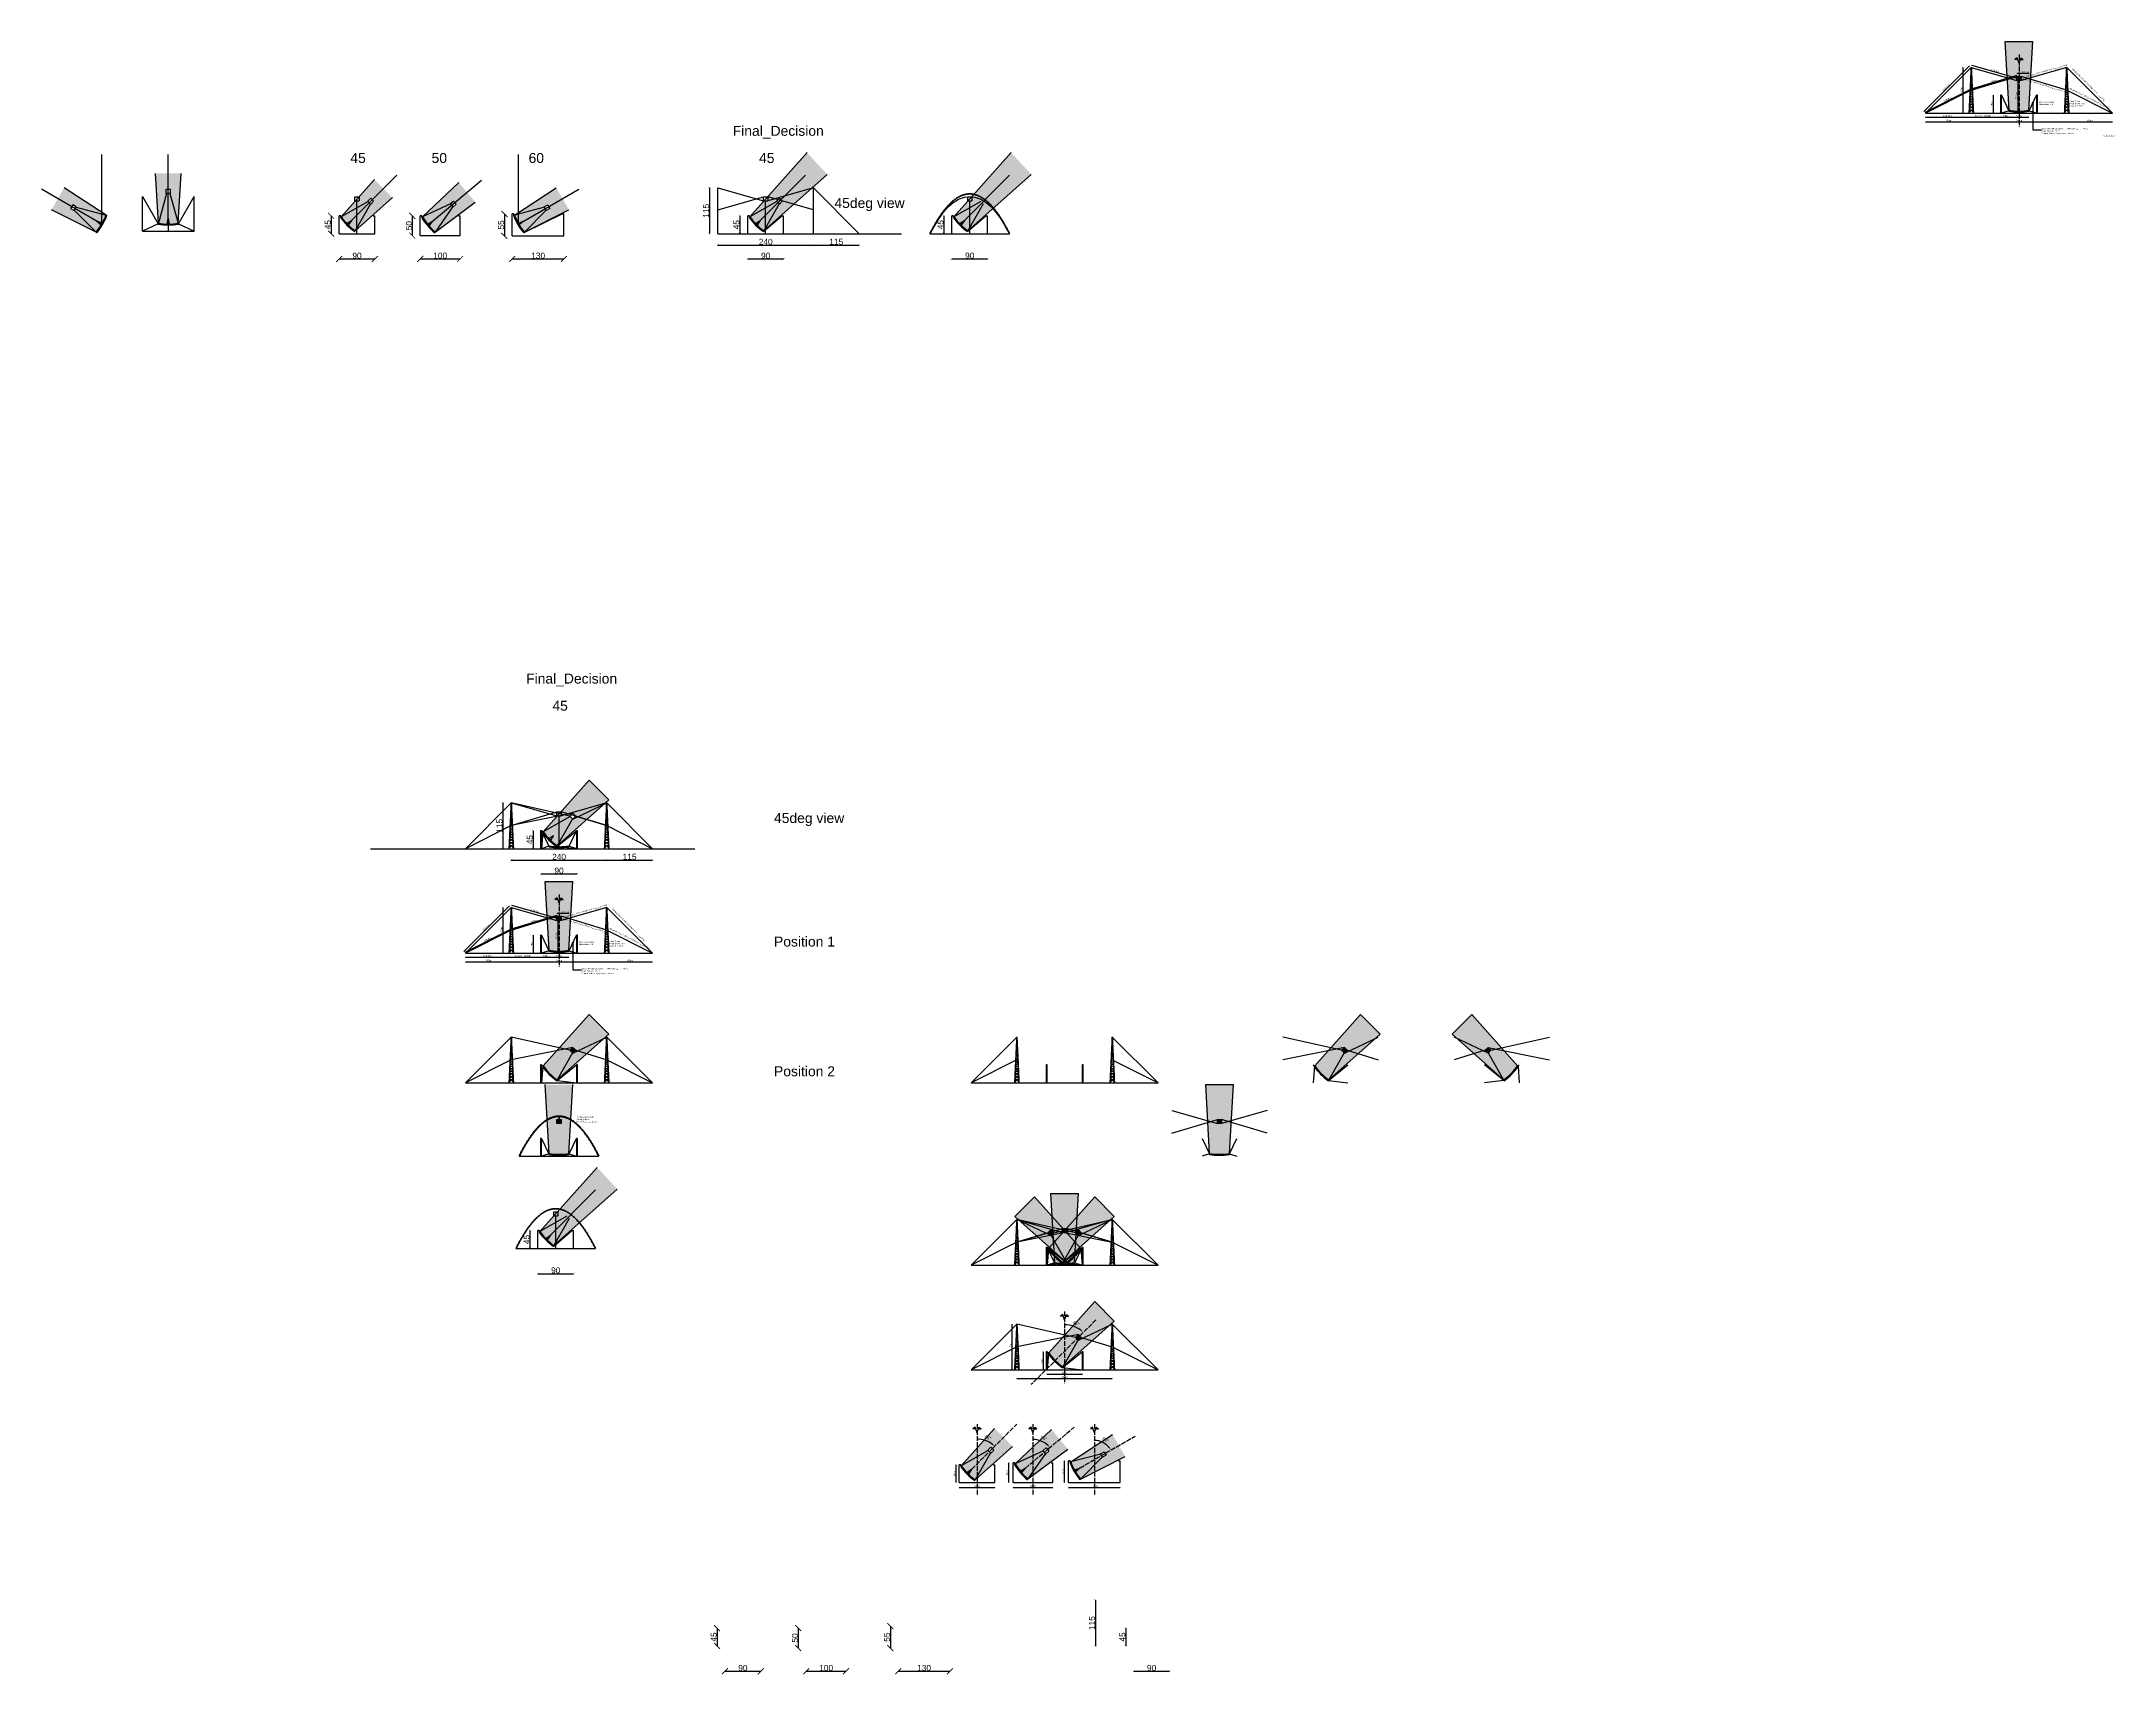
# Model space of a CAD drawing. Header units: millimetres. Extents: x 674 to 5889, y -153 to 3954.
import ezdxf

# ---------------------------------------------------------------- set-up
doc = ezdxf.new("R2010")
doc.units = ezdxf.units.MM
doc.linetypes.add('ACAD_ISO02W100', pattern=[15, 12, -3])
for name, color, linetype, transparency in [('Cables2', 3, 'Continuous', 0.65), ('Effective Aperture Area', 2, 'Continuous', 0.75), ('Effective Aperture2', 2, 'Continuous', 0.9), ('Image Sensor', 5, 'Continuous', 0.6)]:
    doc.layers.add(name, color=color, linetype=linetype, transparency=transparency)
for name, color, linetype in [('Columns', 253, 'Continuous'), ('Diakek', 250, 'Continuous'), ('Dimensions', 7, 'Continuous'), ('Dish', 20, 'Continuous'), ('Ropes', 3, 'Continuous'), ('SpLine', 120, 'Continuous')]:
    doc.layers.add(name, color=color, linetype=linetype)
doc.layers.add('Parabola', color=6, linetype='Continuous', lineweight=100)
doc.layers.add('Towers', color=1, linetype='Continuous', lineweight=0)
doc.styles.get("Standard").update_dxf_attribs({"font": 'arial.ttf'})
doc.dimstyles.new('ISO-25', dxfattribs={"dimtxt": 2.5, "dimasz": 2.5, "dimexe": 1.25, "dimexo": 0.625, "dimtad": 1, "dimtxsty": 'Standard', "dimcen": 2.5, "dimadec": 0, "dimazin": 0, "dimtfac": 1, "dimtmove": 0, "dimatfit": 3, "dimfxl": 1, "dimarcsym": 0})

# ---------------------------------------------------------------- blocks, each defined once
blk = doc.blocks.new('_ArchTick')
at = {"color": 0, "linetype": 'ByBlock', "const_width": 0.15}
blk.add_lwpolyline([(-0.5, -0.5), (0.5, 0.5)], dxfattribs=at)
blk = doc.blocks.new('*D2')
at = {"color": 0, "lineweight": -2, "transparency": 16777216}
blk.add_line((1931.1, 1860.6), (2021.1, 1860.6), dxfattribs=at)
at = {"layer": 'Defpoints', "color": 0, "transparency": 16777216}
for p in [(1931.1, 1924.1), (2021.1, 1924.1), (2021.1, 1860.6)]:
    blk.add_point(p, dxfattribs=at)
at = {"color": 0, "lineweight": -2, "transparency": 16777216, "xscale": 5, "yscale": 5, "zscale": 5, "rotation": 180}
blk.add_blockref('_ArchTick', (1931.1, 1860.6), dxfattribs=at)
at = {"color": 0, "lineweight": -2, "transparency": 16777216, "xscale": 5, "yscale": 5, "zscale": 5}
blk.add_blockref('_ArchTick', (2021.1, 1860.6), dxfattribs=at)
at = {"color": 0, "transparency": 16777216, "insert": (1976.1, 1868.8), "char_height": 15, "attachment_point": 5}
blk.add_mtext('90', dxfattribs=at)
blk = doc.blocks.new('*D6')
at = {"color": 0, "lineweight": -2, "transparency": 16777216}
blk.add_line((1911, 1969.1), (1911, 1924.1), dxfattribs=at)
at = {"layer": 'Defpoints', "color": 0, "transparency": 16777216}
for p in [(1931.1, 1969.1), (1911, 1924.1), (1931.1, 1924.1)]:
    blk.add_point(p, dxfattribs=at)
at = {"color": 0, "lineweight": -2, "transparency": 16777216, "xscale": 5, "yscale": 5, "zscale": 5}
for p, rotation in [((1911, 1969.1), 90), ((1911, 1924.1), 270)]:
    blk.add_blockref('_ArchTick', p, dxfattribs=dict(at, rotation=rotation))
at = {"color": 0, "transparency": 16777216, "insert": (1902.7, 1946.6), "char_height": 15, "attachment_point": 5, "rotation": 90}
blk.add_mtext('45', dxfattribs=at)
blk = doc.blocks.new('*D3')
at = {"color": 0, "lineweight": -2, "transparency": 16777216}
blk.add_line((1834.7, 2039.1), (1834.7, 1924.1), dxfattribs=at)
at = {"layer": 'Defpoints', "color": 0, "transparency": 16777216}
for p in [(1856.1, 2039.1), (1834.7, 1924.1), (1856.1, 1924.1)]:
    blk.add_point(p, dxfattribs=at)
at = {"color": 0, "lineweight": -2, "transparency": 16777216, "xscale": 5, "yscale": 5, "zscale": 5}
for p, rotation in [((1834.7, 2039.1), 90), ((1834.7, 1924.1), 270)]:
    blk.add_blockref('_ArchTick', p, dxfattribs=dict(at, rotation=rotation))
at = {"color": 0, "transparency": 16777216, "insert": (1826.4, 1981.6), "char_height": 15, "attachment_point": 5, "rotation": 90}
blk.add_mtext('115', dxfattribs=at)
blk = doc.blocks.new('*D4')
at = {"color": 0, "lineweight": -2, "transparency": 16777216}
blk.add_line((1856.1, 1895.3), (2096.1, 1895.3), dxfattribs=at)
at = {"layer": 'Defpoints', "color": 0, "transparency": 16777216}
for p in [(1856.1, 1924.1), (2096.1, 1924.1), (2096.1, 1895.3)]:
    blk.add_point(p, dxfattribs=at)
at = {"color": 0, "lineweight": -2, "transparency": 16777216, "xscale": 5, "yscale": 5, "zscale": 5, "rotation": 180}
blk.add_blockref('_ArchTick', (1856.1, 1895.3), dxfattribs=at)
at = {"color": 0, "lineweight": -2, "transparency": 16777216, "xscale": 5, "yscale": 5, "zscale": 5}
blk.add_blockref('_ArchTick', (2096.1, 1895.3), dxfattribs=at)
at = {"color": 0, "transparency": 16777216, "insert": (1976.1, 1903.6), "char_height": 15, "attachment_point": 5}
blk.add_mtext('240', dxfattribs=at)
blk = doc.blocks.new('*D5')
at = {"color": 0, "lineweight": -2, "transparency": 16777216}
blk.add_line((2096.1, 1895.3), (2211.1, 1895.3), dxfattribs=at)
at = {"layer": 'Defpoints', "color": 0, "transparency": 16777216}
for p in [(2096.1, 1924.1), (2211.1, 1924.1), (2211.1, 1895.3)]:
    blk.add_point(p, dxfattribs=at)
at = {"color": 0, "lineweight": -2, "transparency": 16777216, "xscale": 5, "yscale": 5, "zscale": 5, "rotation": 180}
blk.add_blockref('_ArchTick', (2096.1, 1895.3), dxfattribs=at)
at = {"color": 0, "lineweight": -2, "transparency": 16777216, "xscale": 5, "yscale": 5, "zscale": 5}
blk.add_blockref('_ArchTick', (2211.1, 1895.3), dxfattribs=at)
at = {"color": 0, "transparency": 16777216, "insert": (2153.6, 1903.6), "char_height": 15, "attachment_point": 5}
blk.add_mtext('115', dxfattribs=at)
blk = doc.blocks.new('*D7')
at = {"layer": 'Defpoints', "color": 0, "transparency": 16777216}
for p in [(1856.1, 1661.5), (2096.1, 1661.5), (2096.1, 1639.9)]:
    blk.add_point(p, dxfattribs=at)
at = {"layer": 'Dimensions', "color": 0, "lineweight": -2, "transparency": 16777216}
blk.add_line((1856.1, 1639.9), (2096.1, 1639.9), dxfattribs=at)
at = {"layer": 'Dimensions', "color": 0, "lineweight": -2, "transparency": 16777216, "xscale": 2.5, "yscale": 2.5, "zscale": 2.5, "rotation": 180}
blk.add_blockref('_ArchTick', (1856.1, 1639.9), dxfattribs=at)
at = {"layer": 'Dimensions', "color": 0, "lineweight": -2, "transparency": 16777216, "xscale": 2.5, "yscale": 2.5, "zscale": 2.5}
blk.add_blockref('_ArchTick', (2096.1, 1639.9), dxfattribs=at)
at = {"layer": 'Dimensions', "color": 0, "transparency": 16777216, "insert": (1976.1, 1642.8), "char_height": 4.5, "attachment_point": 5}
blk.add_mtext('240m', dxfattribs=at)
blk = doc.blocks.new('*D8')
at = {"layer": 'Defpoints', "color": 0, "transparency": 16777216}
for p in [(1741.1, 1661.5), (1856.1, 1661.5), (1856.1, 1639.9)]:
    blk.add_point(p, dxfattribs=at)
at = {"layer": 'Dimensions', "color": 0, "lineweight": -2, "transparency": 16777216}
blk.add_line((1741.1, 1639.9), (1856.1, 1639.9), dxfattribs=at)
at = {"layer": 'Dimensions', "color": 0, "lineweight": -2, "transparency": 16777216, "xscale": 2.5, "yscale": 2.5, "zscale": 2.5, "rotation": 180}
blk.add_blockref('_ArchTick', (1741.1, 1639.9), dxfattribs=at)
at = {"layer": 'Dimensions', "color": 0, "lineweight": -2, "transparency": 16777216, "xscale": 2.5, "yscale": 2.5, "zscale": 2.5}
blk.add_blockref('_ArchTick', (1856.1, 1639.9), dxfattribs=at)
at = {"layer": 'Dimensions', "color": 0, "transparency": 16777216, "insert": (1798.6, 1642.8), "char_height": 4.5, "attachment_point": 5}
blk.add_mtext('115m', dxfattribs=at)
blk = doc.blocks.new('*D9')
at = {"layer": 'Defpoints', "color": 0, "transparency": 16777216}
for p in [(2096.1, 1661.5), (2211.1, 1661.5), (2211.1, 1639.9)]:
    blk.add_point(p, dxfattribs=at)
at = {"layer": 'Dimensions', "color": 0, "lineweight": -2, "transparency": 16777216}
blk.add_line((2096.1, 1639.9), (2211.1, 1639.9), dxfattribs=at)
at = {"layer": 'Dimensions', "color": 0, "lineweight": -2, "transparency": 16777216, "xscale": 2.5, "yscale": 2.5, "zscale": 2.5, "rotation": 180}
blk.add_blockref('_ArchTick', (2096.1, 1639.9), dxfattribs=at)
at = {"layer": 'Dimensions', "color": 0, "lineweight": -2, "transparency": 16777216, "xscale": 2.5, "yscale": 2.5, "zscale": 2.5}
blk.add_blockref('_ArchTick', (2211.1, 1639.9), dxfattribs=at)
at = {"layer": 'Dimensions', "color": 0, "transparency": 16777216, "insert": (2153.6, 1642.8), "char_height": 4.5, "attachment_point": 5}
blk.add_mtext('115m', dxfattribs=at)
blk = doc.blocks.new('*D10')
at = {"layer": 'Defpoints', "color": 0, "transparency": 16777216}
for p in [(1856.1, 1776.5), (1834.7, 1661.5), (1856.1, 1661.5)]:
    blk.add_point(p, dxfattribs=at)
at = {"layer": 'Dimensions', "color": 0, "lineweight": -2, "transparency": 16777216}
blk.add_line((1834.7, 1776.5), (1834.7, 1661.5), dxfattribs=at)
at = {"layer": 'Dimensions', "color": 0, "lineweight": -2, "transparency": 16777216, "xscale": 2.5, "yscale": 2.5, "zscale": 2.5}
for p, rotation in [((1834.7, 1776.5), 90), ((1834.7, 1661.5), 270)]:
    blk.add_blockref('_ArchTick', p, dxfattribs=dict(at, rotation=rotation))
at = {"layer": 'Dimensions', "color": 0, "transparency": 16777216, "insert": (1831.7, 1719), "char_height": 4.5, "attachment_point": 5, "rotation": 90}
blk.add_mtext('115m', dxfattribs=at)
blk = doc.blocks.new('*D11')
at = {"layer": 'Defpoints', "color": 0, "transparency": 16777216}
for p in [(1931.1, 1706.5), (1911, 1661.5), (1931.1, 1661.5)]:
    blk.add_point(p, dxfattribs=at)
at = {"layer": 'Dimensions', "color": 0, "lineweight": -2, "transparency": 16777216}
blk.add_line((1911, 1706.5), (1911, 1661.5), dxfattribs=at)
at = {"layer": 'Dimensions', "color": 0, "lineweight": -2, "transparency": 16777216, "xscale": 2.5, "yscale": 2.5, "zscale": 2.5}
for p, rotation in [((1911, 1706.5), 90), ((1911, 1661.5), 270)]:
    blk.add_blockref('_ArchTick', p, dxfattribs=dict(at, rotation=rotation))
at = {"layer": 'Dimensions', "color": 0, "transparency": 16777216, "insert": (1908.1, 1684), "char_height": 4.5, "attachment_point": 5, "rotation": 90}
blk.add_mtext('45m', dxfattribs=at)
blk = doc.blocks.new('*D12')
at = {"layer": 'Defpoints', "color": 0, "transparency": 16777216}
for p in [(1856.1, 1776.5), (1857.4, 1781.2), (1971, 1743.8)]:
    blk.add_point(p, dxfattribs=at)
at = {"layer": 'Dimensions', "color": 0, "lineweight": -2, "transparency": 16777216}
blk.add_line((1972.3, 1748.5), (1857.4, 1781.2), dxfattribs=at)
at = {"layer": 'Dimensions', "color": 0, "lineweight": -2, "transparency": 16777216, "xscale": 2.5, "yscale": 2.5, "zscale": 2.5}
for p, rotation in [((1857.4, 1781.2), 164.1138960194551), ((1972.3, 1748.5), 344.1138960194551)]:
    blk.add_blockref('_ArchTick', p, dxfattribs=dict(at, rotation=rotation))
at = {"layer": 'Dimensions', "color": 0, "transparency": 16777216, "insert": (1915.6, 1767.6), "char_height": 4.5, "attachment_point": 5, "rotation": 344.1139}
blk.add_mtext('119.5m', dxfattribs=at)
blk = doc.blocks.new('*D13')
at = {"layer": 'Defpoints', "color": 0, "transparency": 16777216}
for p in [(1855.3, 1722), (1971, 1754), (1856.1, 1719.5)]:
    blk.add_point(p, dxfattribs=at)
at = {"layer": 'Dimensions', "color": 0, "lineweight": -2, "transparency": 16777216}
blk.add_line((1970.2, 1756.5), (1855.3, 1722), dxfattribs=at)
at = {"layer": 'Dimensions', "color": 0, "lineweight": -2, "transparency": 16777216, "xscale": 2.5, "yscale": 2.5, "zscale": 2.5}
for p, rotation in [((1855.3, 1722), 196.7161430152185), ((1970.2, 1756.5), 16.71614301521846)]:
    blk.add_blockref('_ArchTick', p, dxfattribs=dict(at, rotation=rotation))
at = {"layer": 'Dimensions', "color": 0, "transparency": 16777216, "insert": (1911.9, 1742), "char_height": 4.5, "attachment_point": 5, "rotation": 16.7161}
blk.add_mtext('120m', dxfattribs=at)
blk = doc.blocks.new('*D14')
at = {"layer": 'Defpoints', "color": 0, "transparency": 16777216}
for p in [(1951.1, 1668.6), (2001.1, 1668.6), (2001.1, 1651.7)]:
    blk.add_point(p, dxfattribs=at)
at = {"layer": 'Dimensions', "color": 0, "lineweight": -2, "transparency": 16777216}
blk.add_line((1951.1, 1651.7), (2001.1, 1651.7), dxfattribs=at)
at = {"layer": 'Dimensions', "color": 0, "lineweight": -2, "transparency": 16777216, "xscale": 2.5, "yscale": 2.5, "zscale": 2.5, "rotation": 180}
blk.add_blockref('_ArchTick', (1951.1, 1651.7), dxfattribs=at)
at = {"layer": 'Dimensions', "color": 0, "lineweight": -2, "transparency": 16777216, "xscale": 2.5, "yscale": 2.5, "zscale": 2.5}
blk.add_blockref('_ArchTick', (2001.1, 1651.7), dxfattribs=at)
at = {"layer": 'Dimensions', "color": 0, "transparency": 16777216, "insert": (1976.1, 1654.6), "char_height": 4.5, "attachment_point": 5}
blk.add_mtext('50m', dxfattribs=at)
blk = doc.blocks.new('*D15')
at = {"layer": 'Defpoints', "color": 0, "transparency": 16777216}
for p in [(1931.1, 1668.6), (1951.1, 1668.6), (1951.1, 1651.7)]:
    blk.add_point(p, dxfattribs=at)
at = {"layer": 'Dimensions', "color": 0, "lineweight": -2, "transparency": 16777216}
blk.add_line((1931.1, 1651.7), (1951.1, 1651.7), dxfattribs=at)
at = {"layer": 'Dimensions', "color": 0, "lineweight": -2, "transparency": 16777216, "xscale": 2.5, "yscale": 2.5, "zscale": 2.5, "rotation": 180}
blk.add_blockref('_ArchTick', (1931.1, 1651.7), dxfattribs=at)
at = {"layer": 'Dimensions', "color": 0, "lineweight": -2, "transparency": 16777216, "xscale": 2.5, "yscale": 2.5, "zscale": 2.5}
blk.add_blockref('_ArchTick', (1951.1, 1651.7), dxfattribs=at)
at = {"layer": 'Dimensions', "color": 0, "transparency": 16777216, "insert": (1941.1, 1654.6), "char_height": 4.5, "attachment_point": 5}
blk.add_mtext('20m', dxfattribs=at)
blk = doc.blocks.new('*D16')
at = {"layer": 'Defpoints', "color": 0, "transparency": 16777216}
for p in [(1862.2, 1668.6), (1931.1, 1661.5), (1931.1, 1651.7)]:
    blk.add_point(p, dxfattribs=at)
at = {"layer": 'Dimensions', "color": 0, "lineweight": -2, "transparency": 16777216}
blk.add_line((1862.2, 1651.7), (1931.1, 1651.7), dxfattribs=at)
at = {"layer": 'Dimensions', "color": 0, "lineweight": -2, "transparency": 16777216, "xscale": 2.5, "yscale": 2.5, "zscale": 2.5, "rotation": 180}
blk.add_blockref('_ArchTick', (1862.2, 1651.7), dxfattribs=at)
at = {"layer": 'Dimensions', "color": 0, "lineweight": -2, "transparency": 16777216, "xscale": 2.5, "yscale": 2.5, "zscale": 2.5}
blk.add_blockref('_ArchTick', (1931.1, 1651.7), dxfattribs=at)
at = {"layer": 'Dimensions', "color": 0, "transparency": 16777216, "insert": (1896.7, 1654.6), "char_height": 4.5, "attachment_point": 5}
blk.add_mtext('68.8m', dxfattribs=at)
blk = doc.blocks.new('*D17')
at = {"layer": 'Defpoints', "color": 0, "transparency": 16777216}
for p in [(1849.9, 1668.6), (1862.2, 1661.5), (1862.2, 1651.7)]:
    blk.add_point(p, dxfattribs=at)
at = {"layer": 'Dimensions', "color": 0, "lineweight": -2, "transparency": 16777216}
for p, q in [((1849.9, 1651.7), (1862.2, 1651.7)), ((1862.2, 1651.7), (1882.4, 1651.7))]:
    blk.add_line(p, q, dxfattribs=at)
at = {"layer": 'Dimensions', "color": 0, "lineweight": -2, "transparency": 16777216, "xscale": 2.5, "yscale": 2.5, "zscale": 2.5, "rotation": 180}
blk.add_blockref('_ArchTick', (1849.9, 1651.7), dxfattribs=at)
at = {"layer": 'Dimensions', "color": 0, "lineweight": -2, "transparency": 16777216, "xscale": 2.5, "yscale": 2.5, "zscale": 2.5}
blk.add_blockref('_ArchTick', (1862.2, 1651.7), dxfattribs=at)
at = {"layer": 'Dimensions', "color": 0, "transparency": 16777216, "insert": (1873.6, 1654.6), "char_height": 4.5, "attachment_point": 5}
blk.add_mtext('12.3m', dxfattribs=at)
blk = doc.blocks.new('*D18')
at = {"layer": 'Defpoints', "color": 0, "transparency": 16777216}
for p in [(1741.1, 1668.6), (1849.9, 1661.5), (1849.9, 1651.7)]:
    blk.add_point(p, dxfattribs=at)
at = {"layer": 'Dimensions', "color": 0, "lineweight": -2, "transparency": 16777216}
blk.add_line((1741.1, 1651.7), (1849.9, 1651.7), dxfattribs=at)
at = {"layer": 'Dimensions', "color": 0, "lineweight": -2, "transparency": 16777216, "xscale": 2.5, "yscale": 2.5, "zscale": 2.5, "rotation": 180}
blk.add_blockref('_ArchTick', (1741.1, 1651.7), dxfattribs=at)
at = {"layer": 'Dimensions', "color": 0, "lineweight": -2, "transparency": 16777216, "xscale": 2.5, "yscale": 2.5, "zscale": 2.5}
blk.add_blockref('_ArchTick', (1849.9, 1651.7), dxfattribs=at)
at = {"layer": 'Dimensions', "color": 0, "transparency": 16777216, "insert": (1795.5, 1654.6), "char_height": 4.5, "attachment_point": 5}
blk.add_mtext('108.8m', dxfattribs=at)
blk = doc.blocks.new('*D19')
at = {"layer": 'Defpoints', "color": 0, "transparency": 16777216}
for p in [(1854.9, 1721.8), (1856.1, 1719.5), (1741.1, 1661.5)]:
    blk.add_point(p, dxfattribs=at)
at = {"layer": 'Dimensions', "color": 0, "lineweight": -2, "transparency": 16777216}
blk.add_line((1739.9, 1663.8), (1854.9, 1721.8), dxfattribs=at)
at = {"layer": 'Dimensions', "color": 0, "lineweight": -2, "transparency": 16777216, "xscale": 2.5, "yscale": 2.5, "zscale": 2.5}
for p, rotation in [((1854.9, 1721.8), 26.76123677480442), ((1739.9, 1663.8), 206.7612367748044)]:
    blk.add_blockref('_ArchTick', p, dxfattribs=dict(at, rotation=rotation))
at = {"layer": 'Dimensions', "color": 0, "transparency": 16777216, "insert": (1796.1, 1695.4), "char_height": 4.5, "attachment_point": 5, "rotation": 26.7612}
blk.add_mtext('128.8m', dxfattribs=at)
blk = doc.blocks.new('*D20')
at = {"layer": 'Defpoints', "color": 0, "transparency": 16777216}
for p in [(1851.9, 1780.7), (1856.1, 1776.5), (1741.1, 1661.5)]:
    blk.add_point(p, dxfattribs=at)
at = {"layer": 'Dimensions', "color": 0, "lineweight": -2, "transparency": 16777216}
blk.add_line((1736.9, 1665.7), (1851.9, 1780.7), dxfattribs=at)
at = {"layer": 'Dimensions', "color": 0, "lineweight": -2, "transparency": 16777216, "xscale": 2.5, "yscale": 2.5, "zscale": 2.5}
for p, rotation in [((1851.9, 1780.7), 44.99999999999603), ((1736.9, 1665.7), 224.999999999996)]:
    blk.add_blockref('_ArchTick', p, dxfattribs=dict(at, rotation=rotation))
at = {"layer": 'Dimensions', "color": 0, "transparency": 16777216, "insert": (1792.3, 1725.3), "char_height": 4.5, "attachment_point": 5, "rotation": 45}
blk.add_mtext('162.6m', dxfattribs=at)
blk = doc.blocks.new('*D21')
at = {"layer": 'Defpoints', "color": 0, "transparency": 16777216}
for p in [(1971, 1754), (1981.2, 1761.8), (1981.2, 1754)]:
    blk.add_point(p, dxfattribs=at)
at = {"layer": 'Dimensions', "color": 0, "lineweight": -2, "transparency": 16777216}
for p, q in [((1971, 1761.8), (1981.2, 1761.8)), ((1981.2, 1761.8), (2001.3, 1761.8))]:
    blk.add_line(p, q, dxfattribs=at)
at = {"layer": 'Dimensions', "color": 0, "lineweight": -2, "transparency": 16777216, "xscale": 2.5, "yscale": 2.5, "zscale": 2.5, "rotation": 180}
blk.add_blockref('_ArchTick', (1971, 1761.8), dxfattribs=at)
at = {"layer": 'Dimensions', "color": 0, "lineweight": -2, "transparency": 16777216, "xscale": 2.5, "yscale": 2.5, "zscale": 2.5}
blk.add_blockref('_ArchTick', (1981.2, 1761.8), dxfattribs=at)
at = {"layer": 'Dimensions', "color": 0, "transparency": 16777216, "insert": (1992.5, 1764.7), "char_height": 4.5, "attachment_point": 5}
blk.add_mtext('10.2m', dxfattribs=at)
blk = doc.blocks.new('*D23')
at = {"layer": 'Defpoints', "color": 0, "transparency": 16777216}
for p in [(1976.1, 1743.8), (1972.9, 1666.5), (1976.1, 1666.5)]:
    blk.add_point(p, dxfattribs=at)
at = {"layer": 'Dimensions', "color": 0, "lineweight": -2, "transparency": 16777216}
blk.add_line((1972.9, 1743.8), (1972.9, 1666.5), dxfattribs=at)
at = {"layer": 'Dimensions', "color": 0, "lineweight": -2, "transparency": 16777216, "xscale": 2.5, "yscale": 2.5, "zscale": 2.5}
for p, rotation in [((1972.9, 1743.8), 90), ((1972.9, 1666.5), 270)]:
    blk.add_blockref('_ArchTick', p, dxfattribs=dict(at, rotation=rotation))
at = {"layer": 'Dimensions', "color": 0, "transparency": 16777216, "insert": (1970, 1705.3), "char_height": 4.5, "attachment_point": 5, "rotation": 90}
blk.add_mtext('77.3m', dxfattribs=at)
blk = doc.blocks.new('*D24')
at = {"color": 0, "lineweight": -2, "transparency": 16777216}
blk.add_line((1922.8, 855.1), (2012.8, 855.1), dxfattribs=at)
at = {"layer": 'Defpoints', "color": 0, "transparency": 16777216}
for p in [(1922.8, 918.7), (2012.8, 918.7), (2012.8, 855.1)]:
    blk.add_point(p, dxfattribs=at)
at = {"color": 0, "lineweight": -2, "transparency": 16777216, "xscale": 5, "yscale": 5, "zscale": 5, "rotation": 180}
blk.add_blockref('_ArchTick', (1922.8, 855.1), dxfattribs=at)
at = {"color": 0, "lineweight": -2, "transparency": 16777216, "xscale": 5, "yscale": 5, "zscale": 5}
blk.add_blockref('_ArchTick', (2012.8, 855.1), dxfattribs=at)
at = {"color": 0, "transparency": 16777216, "insert": (1967.8, 863.4), "char_height": 15, "attachment_point": 5}
blk.add_mtext('90', dxfattribs=at)
blk = doc.blocks.new('*D25')
at = {"color": 0, "lineweight": -2, "transparency": 16777216}
blk.add_line((1902.7, 963.7), (1902.7, 918.7), dxfattribs=at)
at = {"layer": 'Defpoints', "color": 0, "transparency": 16777216}
for p in [(1922.8, 963.7), (1902.7, 918.7), (1922.8, 918.7)]:
    blk.add_point(p, dxfattribs=at)
at = {"color": 0, "lineweight": -2, "transparency": 16777216, "xscale": 5, "yscale": 5, "zscale": 5}
for p, rotation in [((1902.7, 963.7), 90), ((1902.7, 918.7), 270)]:
    blk.add_blockref('_ArchTick', p, dxfattribs=dict(at, rotation=rotation))
at = {"color": 0, "transparency": 16777216, "insert": (1894.5, 941.2), "char_height": 15, "attachment_point": 5, "rotation": 90}
blk.add_mtext('45', dxfattribs=at)
blk = doc.blocks.new('*D26')
at = {"layer": 'Defpoints', "color": 0, "transparency": 16777216}
for p in [(3247.8, 760.5), (3326.6, 739.2), (3281, 717.9), (3164, 576.6), (3247.8, 580)]:
    blk.add_point(p, dxfattribs=at)
at = {"layer": 'Diakek', "color": 0, "lineweight": -2, "transparency": 16777216}
blk.add_arc((3247.8, 660.5), 66.3, 51.0504, 90, dxfattribs=at)
at = {"layer": 'Diakek', "color": 0, "transparency": 16777216}
blk.add_solid([(3290.3, 712.9), (3288.7, 711.2), (3294.7, 707.4)], dxfattribs=at)
at = {"layer": 'Diakek', "color": 0, "transparency": 16777216, "insert": (3276.7, 730.1), "char_height": 8, "attachment_point": 5, "rotation": 337.5}
blk.add_mtext('45°', dxfattribs=at)
blk = doc.blocks.new('_None')
blk = doc.blocks.new('*D28')
at = {"layer": 'Defpoints', "color": 0, "transparency": 16777216}
for p in [(3127.8, 613.5), (3367.8, 613.5), (3367.8, 591.9)]:
    blk.add_point(p, dxfattribs=at)
at = {"layer": 'Dimensions', "color": 0, "lineweight": -2, "transparency": 16777216}
blk.add_line((3127.8, 591.9), (3367.8, 591.9), dxfattribs=at)
at = {"layer": 'Dimensions', "color": 0, "lineweight": -2, "transparency": 16777216, "xscale": 2.5, "yscale": 2.5, "zscale": 2.5, "rotation": 180}
blk.add_blockref('_ArchTick', (3127.8, 591.9), dxfattribs=at)
at = {"layer": 'Dimensions', "color": 0, "lineweight": -2, "transparency": 16777216, "xscale": 2.5, "yscale": 2.5, "zscale": 2.5}
blk.add_blockref('_ArchTick', (3367.8, 591.9), dxfattribs=at)
at = {"layer": 'Dimensions', "color": 0, "transparency": 16777216, "insert": (3247.8, 594.8), "char_height": 4.5, "attachment_point": 5}
blk.add_mtext('240m', dxfattribs=at)
blk = doc.blocks.new('*D29')
at = {"layer": 'Defpoints', "color": 0, "transparency": 16777216}
for p in [(3202.8, 613.5), (3292.8, 613.5), (3292.8, 602.7)]:
    blk.add_point(p, dxfattribs=at)
at = {"layer": 'Dimensions', "color": 0, "lineweight": -2, "transparency": 16777216}
blk.add_line((3202.8, 602.7), (3292.8, 602.7), dxfattribs=at)
at = {"layer": 'Dimensions', "color": 0, "lineweight": -2, "transparency": 16777216, "xscale": 2.5, "yscale": 2.5, "zscale": 2.5, "rotation": 180}
blk.add_blockref('_ArchTick', (3202.8, 602.7), dxfattribs=at)
at = {"layer": 'Dimensions', "color": 0, "lineweight": -2, "transparency": 16777216, "xscale": 2.5, "yscale": 2.5, "zscale": 2.5}
blk.add_blockref('_ArchTick', (3292.8, 602.7), dxfattribs=at)
at = {"layer": 'Dimensions', "color": 0, "transparency": 16777216, "insert": (3247.8, 605.6), "char_height": 4.5, "attachment_point": 5}
blk.add_mtext('90m', dxfattribs=at)
blk = doc.blocks.new('*D36')
at = {"layer": 'Defpoints', "color": 0, "transparency": 16777216}
for p in [(2982.5, 329.8), (3072.5, 329.8), (3072.5, 317.9)]:
    blk.add_point(p, dxfattribs=at)
at = {"layer": 'Dimensions', "color": 0, "lineweight": -2, "transparency": 16777216}
blk.add_line((2982.5, 317.9), (3072.5, 317.9), dxfattribs=at)
at = {"layer": 'Dimensions', "color": 0, "lineweight": -2, "transparency": 16777216, "xscale": 2.5, "yscale": 2.5, "zscale": 2.5, "rotation": 180}
blk.add_blockref('_ArchTick', (2982.5, 317.9), dxfattribs=at)
at = {"layer": 'Dimensions', "color": 0, "lineweight": -2, "transparency": 16777216, "xscale": 2.5, "yscale": 2.5, "zscale": 2.5}
blk.add_blockref('_ArchTick', (3072.5, 317.9), dxfattribs=at)
at = {"layer": 'Dimensions', "color": 0, "transparency": 16777216, "insert": (3027.5, 320.8), "char_height": 4.5, "attachment_point": 5}
blk.add_mtext('90m', dxfattribs=at)
blk = doc.blocks.new('*D37')
at = {"layer": 'Defpoints', "color": 0, "transparency": 16777216}
for p in [(3118.1, 329.8), (3218.1, 329.8), (3218.1, 317.9)]:
    blk.add_point(p, dxfattribs=at)
at = {"layer": 'Dimensions', "color": 0, "lineweight": -2, "transparency": 16777216}
blk.add_line((3118.1, 317.9), (3218.1, 317.9), dxfattribs=at)
at = {"layer": 'Dimensions', "color": 0, "lineweight": -2, "transparency": 16777216, "xscale": 2.5, "yscale": 2.5, "zscale": 2.5, "rotation": 180}
blk.add_blockref('_ArchTick', (3118.1, 317.9), dxfattribs=at)
at = {"layer": 'Dimensions', "color": 0, "lineweight": -2, "transparency": 16777216, "xscale": 2.5, "yscale": 2.5, "zscale": 2.5}
blk.add_blockref('_ArchTick', (3218.1, 317.9), dxfattribs=at)
at = {"layer": 'Dimensions', "color": 0, "transparency": 16777216, "insert": (3168.1, 320.8), "char_height": 4.5, "attachment_point": 5}
blk.add_mtext('100m', dxfattribs=at)
blk = doc.blocks.new('*D38')
at = {"layer": 'Defpoints', "color": 0, "transparency": 16777216}
for p in [(3257.7, 329.8), (3387.7, 329.8), (3387.7, 317.9)]:
    blk.add_point(p, dxfattribs=at)
at = {"layer": 'Dimensions', "color": 0, "lineweight": -2, "transparency": 16777216}
blk.add_line((3257.7, 317.9), (3387.7, 317.9), dxfattribs=at)
at = {"layer": 'Dimensions', "color": 0, "lineweight": -2, "transparency": 16777216, "xscale": 2.5, "yscale": 2.5, "zscale": 2.5, "rotation": 180}
blk.add_blockref('_ArchTick', (3257.7, 317.9), dxfattribs=at)
at = {"layer": 'Dimensions', "color": 0, "lineweight": -2, "transparency": 16777216, "xscale": 2.5, "yscale": 2.5, "zscale": 2.5}
blk.add_blockref('_ArchTick', (3387.7, 317.9), dxfattribs=at)
at = {"layer": 'Dimensions', "color": 0, "transparency": 16777216, "insert": (3322.7, 320.8), "char_height": 4.5, "attachment_point": 5}
blk.add_mtext('130m', dxfattribs=at)
blk = doc.blocks.new('*D39')
at = {"layer": 'Defpoints', "color": 0, "transparency": 16777216}
for p in [(2982.5, 374.8), (2974.1, 329.8), (2982.5, 329.8)]:
    blk.add_point(p, dxfattribs=at)
at = {"layer": 'Dimensions', "color": 0, "lineweight": -2, "transparency": 16777216}
blk.add_line((2974.1, 374.8), (2974.1, 329.8), dxfattribs=at)
at = {"layer": 'Dimensions', "color": 0, "lineweight": -2, "transparency": 16777216, "xscale": 2.5, "yscale": 2.5, "zscale": 2.5}
for p, rotation in [((2974.1, 374.8), 90), ((2974.1, 329.8), 270)]:
    blk.add_blockref('_ArchTick', p, dxfattribs=dict(at, rotation=rotation))
at = {"layer": 'Dimensions', "color": 0, "transparency": 16777216, "insert": (2971.2, 352.3), "char_height": 4.5, "attachment_point": 5, "rotation": 90}
blk.add_mtext('45m', dxfattribs=at)
blk = doc.blocks.new('*D40')
at = {"layer": 'Defpoints', "color": 0, "transparency": 16777216}
for p in [(3118.1, 379.8), (3106.6, 329.8), (3118.1, 329.8)]:
    blk.add_point(p, dxfattribs=at)
at = {"layer": 'Dimensions', "color": 0, "lineweight": -2, "transparency": 16777216}
blk.add_line((3106.6, 379.8), (3106.6, 329.8), dxfattribs=at)
at = {"layer": 'Dimensions', "color": 0, "lineweight": -2, "transparency": 16777216, "xscale": 2.5, "yscale": 2.5, "zscale": 2.5}
for p, rotation in [((3106.6, 379.8), 90), ((3106.6, 329.8), 270)]:
    blk.add_blockref('_ArchTick', p, dxfattribs=dict(at, rotation=rotation))
at = {"layer": 'Dimensions', "color": 0, "transparency": 16777216, "insert": (3103.7, 354.8), "char_height": 4.5, "attachment_point": 5, "rotation": 90}
blk.add_mtext('50m', dxfattribs=at)
blk = doc.blocks.new('*D41')
at = {"layer": 'Defpoints', "color": 0, "transparency": 16777216}
for p in [(3257.7, 384.8), (3247.1, 329.8), (3257.7, 329.8)]:
    blk.add_point(p, dxfattribs=at)
at = {"layer": 'Dimensions', "color": 0, "lineweight": -2, "transparency": 16777216}
blk.add_line((3247.1, 384.8), (3247.1, 329.8), dxfattribs=at)
at = {"layer": 'Dimensions', "color": 0, "lineweight": -2, "transparency": 16777216, "xscale": 2.5, "yscale": 2.5, "zscale": 2.5}
for p, rotation in [((3247.1, 384.8), 90), ((3247.1, 329.8), 270)]:
    blk.add_blockref('_ArchTick', p, dxfattribs=dict(at, rotation=rotation))
at = {"layer": 'Dimensions', "color": 0, "transparency": 16777216, "insert": (3244.2, 357.3), "char_height": 4.5, "attachment_point": 5, "rotation": 90}
blk.add_mtext('55m', dxfattribs=at)
blk = doc.blocks.new('*D42')
at = {"layer": 'Defpoints', "color": 0, "transparency": 16777216}
for p in [(3027.5, 476.9), (3127.8, 477.1), (3058.8, 431.1), (3003.9, 353.2), (3027.5, 296.3)]:
    blk.add_point(p, dxfattribs=at)
at = {"layer": 'Diakek', "color": 0, "lineweight": -2, "transparency": 16777216}
blk.add_arc((3027.5, 376.8), 62.7, 51.397, 90, dxfattribs=at)
at = {"layer": 'Diakek', "color": 0, "transparency": 16777216}
blk.add_solid([(3067.4, 426.7), (3065.8, 424.9), (3071.8, 421.1)], dxfattribs=at)
at = {"layer": 'Diakek', "color": 0, "transparency": 16777216, "insert": (3054.9, 443.1), "char_height": 8, "attachment_point": 5, "rotation": 337.5}
blk.add_mtext('45°', dxfattribs=at)
blk = doc.blocks.new('*D43')
at = {"layer": 'Defpoints', "color": 0, "transparency": 16777216}
for p in [(3168.1, 476.9), (3272.1, 469.4), (3198.8, 428.8), (3137.9, 356.8), (3168.1, 296.3)]:
    blk.add_point(p, dxfattribs=at)
at = {"layer": 'Diakek', "color": 0, "lineweight": -2, "transparency": 16777216}
blk.add_arc((3168.1, 382.2), 55.9, 47.1823, 90, dxfattribs=at)
at = {"layer": 'Diakek', "color": 0, "transparency": 16777216}
blk.add_solid([(3206.9, 424), (3205.2, 422.3), (3210.9, 418.1)], dxfattribs=at)
at = {"layer": 'Diakek', "color": 0, "transparency": 16777216, "insert": (3195.6, 441), "char_height": 8, "attachment_point": 5, "rotation": 335}
blk.add_mtext('50°', dxfattribs=at)
blk = doc.blocks.new('*D44')
at = {"layer": 'Defpoints', "color": 0, "transparency": 16777216}
for p in [(3322.7, 476.9), (3353.7, 424.6), (3425.5, 447), (3273.8, 359.4), (3322.7, 296.3)]:
    blk.add_point(p, dxfattribs=at)
at = {"layer": 'Diakek', "color": 0, "lineweight": -2, "transparency": 16777216}
blk.add_arc((3322.7, 387.6), 48.2, 38.3262, 90, dxfattribs=at)
at = {"layer": 'Diakek', "color": 0, "transparency": 16777216}
blk.add_solid([(3361.5, 418.2), (3359.6, 416.9), (3364.5, 411.7)], dxfattribs=at)
at = {"layer": 'Diakek', "color": 0, "transparency": 16777216, "insert": (3351.4, 437.3), "char_height": 8, "attachment_point": 5, "rotation": 330}
blk.add_mtext('60°', dxfattribs=at)
blk = doc.blocks.new('*D45')
at = {"layer": 'Defpoints', "color": 0, "transparency": 16777216}
for p in [(3127.8, 728.5), (3115.2, 613.5), (3127.8, 613.5)]:
    blk.add_point(p, dxfattribs=at)
at = {"layer": 'Dimensions', "color": 0, "lineweight": -2, "transparency": 16777216}
blk.add_line((3115.2, 728.5), (3115.2, 613.5), dxfattribs=at)
at = {"layer": 'Dimensions', "color": 0, "lineweight": -2, "transparency": 16777216, "xscale": 2.5, "yscale": 2.5, "zscale": 2.5}
for p, rotation in [((3115.2, 728.5), 90), ((3115.2, 613.5), 270)]:
    blk.add_blockref('_ArchTick', p, dxfattribs=dict(at, rotation=rotation))
at = {"layer": 'Dimensions', "color": 0, "transparency": 16777216, "insert": (3112.2, 671), "char_height": 4.5, "attachment_point": 5, "rotation": 90}
blk.add_mtext('115m', dxfattribs=at)
blk = doc.blocks.new('*D46')
at = {"layer": 'Defpoints', "color": 0, "transparency": 16777216}
for p in [(3202.8, 658.5), (3194, 613.5), (3202.8, 613.5)]:
    blk.add_point(p, dxfattribs=at)
at = {"layer": 'Dimensions', "color": 0, "lineweight": -2, "transparency": 16777216}
blk.add_line((3194, 658.5), (3194, 613.5), dxfattribs=at)
at = {"layer": 'Dimensions', "color": 0, "lineweight": -2, "transparency": 16777216, "xscale": 2.5, "yscale": 2.5, "zscale": 2.5}
for p, rotation in [((3194, 658.5), 90), ((3194, 613.5), 270)]:
    blk.add_blockref('_ArchTick', p, dxfattribs=dict(at, rotation=rotation))
at = {"layer": 'Dimensions', "color": 0, "transparency": 16777216, "insert": (3191.1, 636), "char_height": 4.5, "attachment_point": 5, "rotation": 90}
blk.add_mtext('45m', dxfattribs=at)
blk = doc.blocks.new('*D60')
at = {"color": 0, "lineweight": -2, "transparency": 16777216}
blk.add_line((2829.3, -144.6), (2959.3, -144.6), dxfattribs=at)
at = {"layer": 'Defpoints', "color": 0, "transparency": 16777216}
for p in [(5528.5, 3774.1), (5768.5, 3774.1), (5768.5, 3752.5), (2829.3, -118.4), (2959.3, -118.4), (2959.3, -144.6)]:
    blk.add_point(p, dxfattribs=at)
at = {"layer": 'Dimensions', "color": 0, "lineweight": -2, "transparency": 16777216}
blk.add_line((5528.5, 3752.5), (5768.5, 3752.5), dxfattribs=at)
at = {"color": 0, "lineweight": -2, "transparency": 16777216, "xscale": 15, "yscale": 15, "zscale": 15, "rotation": 180}
blk.add_blockref('_ArchTick', (2829.3, -144.6), dxfattribs=at)
at = {"color": 0, "lineweight": -2, "transparency": 16777216, "xscale": 15, "yscale": 15, "zscale": 15}
blk.add_blockref('_ArchTick', (2959.3, -144.6), dxfattribs=at)
at = {"layer": 'Dimensions', "color": 0, "lineweight": -2, "transparency": 16777216, "xscale": 2.5, "yscale": 2.5, "zscale": 2.5, "rotation": 180}
blk.add_blockref('_ArchTick', (5528.5, 3752.5), dxfattribs=at)
at = {"layer": 'Dimensions', "color": 0, "lineweight": -2, "transparency": 16777216, "xscale": 2.5, "yscale": 2.5, "zscale": 2.5}
blk.add_blockref('_ArchTick', (5768.5, 3752.5), dxfattribs=at)
at = {"color": 0, "transparency": 16777216, "insert": (2894.3, -136.3), "char_height": 15, "attachment_point": 5}
blk.add_mtext('130', dxfattribs=at)
at = {"layer": 'Dimensions', "color": 0, "transparency": 16777216, "insert": (5648.5, 3755.4), "char_height": 4.5, "attachment_point": 5}
blk.add_mtext('240m', dxfattribs=at)
blk = doc.blocks.new('*D55')
at = {"layer": 'Defpoints', "color": 0, "transparency": 16777216}
for p in [(5413.5, 3774.1), (5528.5, 3774.1), (5528.5, 3752.5)]:
    blk.add_point(p, dxfattribs=at)
at = {"layer": 'Dimensions', "color": 0, "lineweight": -2, "transparency": 16777216}
blk.add_line((5413.5, 3752.5), (5528.5, 3752.5), dxfattribs=at)
at = {"layer": 'Dimensions', "color": 0, "lineweight": -2, "transparency": 16777216, "xscale": 2.5, "yscale": 2.5, "zscale": 2.5, "rotation": 180}
blk.add_blockref('_ArchTick', (5413.5, 3752.5), dxfattribs=at)
at = {"layer": 'Dimensions', "color": 0, "lineweight": -2, "transparency": 16777216, "xscale": 2.5, "yscale": 2.5, "zscale": 2.5}
blk.add_blockref('_ArchTick', (5528.5, 3752.5), dxfattribs=at)
at = {"layer": 'Dimensions', "color": 0, "transparency": 16777216, "insert": (5471, 3755.4), "char_height": 4.5, "attachment_point": 5}
blk.add_mtext('115m', dxfattribs=at)
blk = doc.blocks.new('*D56')
at = {"layer": 'Defpoints', "color": 0, "transparency": 16777216}
for p in [(5768.5, 3774.1), (5883.5, 3774.1), (5883.5, 3752.5)]:
    blk.add_point(p, dxfattribs=at)
at = {"layer": 'Dimensions', "color": 0, "lineweight": -2, "transparency": 16777216}
blk.add_line((5768.5, 3752.5), (5883.5, 3752.5), dxfattribs=at)
at = {"layer": 'Dimensions', "color": 0, "lineweight": -2, "transparency": 16777216, "xscale": 2.5, "yscale": 2.5, "zscale": 2.5, "rotation": 180}
blk.add_blockref('_ArchTick', (5768.5, 3752.5), dxfattribs=at)
at = {"layer": 'Dimensions', "color": 0, "lineweight": -2, "transparency": 16777216, "xscale": 2.5, "yscale": 2.5, "zscale": 2.5}
blk.add_blockref('_ArchTick', (5883.5, 3752.5), dxfattribs=at)
at = {"layer": 'Dimensions', "color": 0, "transparency": 16777216, "insert": (5826, 3755.4), "char_height": 4.5, "attachment_point": 5}
blk.add_mtext('115m', dxfattribs=at)
blk = doc.blocks.new('*D57')
at = {"layer": 'Defpoints', "color": 0, "transparency": 16777216}
for p in [(5528.5, 3889.1), (5507.1, 3774.1), (5528.5, 3774.1)]:
    blk.add_point(p, dxfattribs=at)
at = {"layer": 'Dimensions', "color": 0, "lineweight": -2, "transparency": 16777216}
blk.add_line((5507.1, 3889.1), (5507.1, 3774.1), dxfattribs=at)
at = {"layer": 'Dimensions', "color": 0, "lineweight": -2, "transparency": 16777216, "xscale": 2.5, "yscale": 2.5, "zscale": 2.5}
for p, rotation in [((5507.1, 3889.1), 90), ((5507.1, 3774.1), 270)]:
    blk.add_blockref('_ArchTick', p, dxfattribs=dict(at, rotation=rotation))
at = {"layer": 'Dimensions', "color": 0, "transparency": 16777216, "insert": (5504.2, 3831.6), "char_height": 4.5, "attachment_point": 5, "rotation": 90}
blk.add_mtext('115m', dxfattribs=at)
blk = doc.blocks.new('*D58')
at = {"color": 0, "lineweight": -2, "transparency": 16777216}
blk.add_line((2393.6, -144.6), (2483.6, -144.6), dxfattribs=at)
at = {"layer": 'Defpoints', "color": 0, "transparency": 16777216}
for p in [(5603.5, 3819.1), (5583.4, 3774.1), (5603.5, 3774.1), (2393.6, -81), (2483.6, -81), (2483.6, -144.6)]:
    blk.add_point(p, dxfattribs=at)
at = {"layer": 'Dimensions', "color": 0, "lineweight": -2, "transparency": 16777216}
blk.add_line((5583.4, 3819.1), (5583.4, 3774.1), dxfattribs=at)
at = {"color": 0, "lineweight": -2, "transparency": 16777216, "xscale": 15, "yscale": 15, "zscale": 15, "rotation": 180}
blk.add_blockref('_ArchTick', (2393.6, -144.6), dxfattribs=at)
at = {"color": 0, "lineweight": -2, "transparency": 16777216, "xscale": 15, "yscale": 15, "zscale": 15}
blk.add_blockref('_ArchTick', (2483.6, -144.6), dxfattribs=at)
at = {"layer": 'Dimensions', "color": 0, "lineweight": -2, "transparency": 16777216, "xscale": 2.5, "yscale": 2.5, "zscale": 2.5}
for p, rotation in [((5583.4, 3819.1), 90), ((5583.4, 3774.1), 270)]:
    blk.add_blockref('_ArchTick', p, dxfattribs=dict(at, rotation=rotation))
at = {"color": 0, "transparency": 16777216, "insert": (2438.6, -136.3), "char_height": 15, "attachment_point": 5}
blk.add_mtext('90', dxfattribs=at)
at = {"layer": 'Dimensions', "color": 0, "transparency": 16777216, "insert": (5580.5, 3796.6), "char_height": 4.5, "attachment_point": 5, "rotation": 90}
blk.add_mtext('45m', dxfattribs=at)
blk = doc.blocks.new('*D62')
at = {"color": 0, "lineweight": -2, "transparency": 16777216}
blk.add_line((2577.8, -36), (2577.8, -86), dxfattribs=at)
at = {"layer": 'Defpoints', "color": 0, "transparency": 16777216}
for p in [(5528.5, 3889.1), (5529.8, 3893.7), (5643.4, 3856.4), (2598, -36), (2577.8, -86), (2598, -86)]:
    blk.add_point(p, dxfattribs=at)
at = {"layer": 'Dimensions', "color": 0, "lineweight": -2, "transparency": 16777216}
blk.add_line((5644.7, 3861), (5529.8, 3893.7), dxfattribs=at)
at = {"color": 0, "lineweight": -2, "transparency": 16777216, "xscale": 15, "yscale": 15, "zscale": 15}
for p, rotation in [((2577.8, -36), 90), ((2577.8, -86), 270)]:
    blk.add_blockref('_ArchTick', p, dxfattribs=dict(at, rotation=rotation))
at = {"layer": 'Dimensions', "color": 0, "lineweight": -2, "transparency": 16777216, "xscale": 2.5, "yscale": 2.5, "zscale": 2.5}
for p, rotation in [((5529.8, 3893.7), 164.113896019455), ((5644.7, 3861), 344.113896019455)]:
    blk.add_blockref('_ArchTick', p, dxfattribs=dict(at, rotation=rotation))
at = {"color": 0, "transparency": 16777216, "insert": (2569.5, -61), "char_height": 15, "attachment_point": 5, "rotation": 90}
blk.add_mtext('50', dxfattribs=at)
at = {"layer": 'Dimensions', "color": 0, "transparency": 16777216, "insert": (5588.1, 3880.2), "char_height": 4.5, "attachment_point": 5, "rotation": 344.1139}
blk.add_mtext('119.5m', dxfattribs=at)
blk = doc.blocks.new('*D63')
at = {"color": 0, "lineweight": -2, "transparency": 16777216}
blk.add_line((2809.5, -31.4), (2809.5, -86.4), dxfattribs=at)
at = {"layer": 'Defpoints', "color": 0, "transparency": 16777216}
for p in [(5643.4, 3866.6), (5527.7, 3834.5), (5528.5, 3832.1), (2829.3, -31.4), (2809.5, -86.4), (2829.3, -86.4)]:
    blk.add_point(p, dxfattribs=at)
at = {"layer": 'Dimensions', "color": 0, "lineweight": -2, "transparency": 16777216}
blk.add_line((5642.6, 3869), (5527.7, 3834.5), dxfattribs=at)
at = {"color": 0, "lineweight": -2, "transparency": 16777216, "xscale": 15, "yscale": 15, "zscale": 15}
for p, rotation in [((2809.5, -31.4), 90), ((2809.5, -86.4), 270)]:
    blk.add_blockref('_ArchTick', p, dxfattribs=dict(at, rotation=rotation))
at = {"layer": 'Dimensions', "color": 0, "lineweight": -2, "transparency": 16777216, "xscale": 2.5, "yscale": 2.5, "zscale": 2.5}
for p, rotation in [((5642.6, 3869), 16.71614301521846), ((5527.7, 3834.5), 196.7161430152185)]:
    blk.add_blockref('_ArchTick', p, dxfattribs=dict(at, rotation=rotation))
at = {"color": 0, "transparency": 16777216, "insert": (2801.3, -58.9), "char_height": 15, "attachment_point": 5, "rotation": 90}
blk.add_mtext('55', dxfattribs=at)
at = {"layer": 'Dimensions', "color": 0, "transparency": 16777216, "insert": (5584.3, 3854.6), "char_height": 4.5, "attachment_point": 5, "rotation": 16.7161}
blk.add_mtext('120m', dxfattribs=at)
blk = doc.blocks.new('*D59')
at = {"color": 0, "lineweight": -2, "transparency": 16777216}
blk.add_line((2598, -144.6), (2698, -144.6), dxfattribs=at)
at = {"layer": 'Defpoints', "color": 0, "transparency": 16777216}
for p in [(5623.5, 3781.2), (5673.5, 3781.2), (5673.5, 3764.3), (2598, -86), (2698, -86), (2698, -144.6)]:
    blk.add_point(p, dxfattribs=at)
at = {"layer": 'Dimensions', "color": 0, "lineweight": -2, "transparency": 16777216}
blk.add_line((5623.5, 3764.3), (5673.5, 3764.3), dxfattribs=at)
at = {"color": 0, "lineweight": -2, "transparency": 16777216, "xscale": 15, "yscale": 15, "zscale": 15, "rotation": 180}
blk.add_blockref('_ArchTick', (2598, -144.6), dxfattribs=at)
at = {"color": 0, "lineweight": -2, "transparency": 16777216, "xscale": 15, "yscale": 15, "zscale": 15}
blk.add_blockref('_ArchTick', (2698, -144.6), dxfattribs=at)
at = {"layer": 'Dimensions', "color": 0, "lineweight": -2, "transparency": 16777216, "xscale": 2.5, "yscale": 2.5, "zscale": 2.5, "rotation": 180}
blk.add_blockref('_ArchTick', (5623.5, 3764.3), dxfattribs=at)
at = {"layer": 'Dimensions', "color": 0, "lineweight": -2, "transparency": 16777216, "xscale": 2.5, "yscale": 2.5, "zscale": 2.5}
blk.add_blockref('_ArchTick', (5673.5, 3764.3), dxfattribs=at)
at = {"color": 0, "transparency": 16777216, "insert": (2648, -136.3), "char_height": 15, "attachment_point": 5}
blk.add_mtext('100', dxfattribs=at)
at = {"layer": 'Dimensions', "color": 0, "transparency": 16777216, "insert": (5648.5, 3767.2), "char_height": 4.5, "attachment_point": 5}
blk.add_mtext('50m', dxfattribs=at)
blk = doc.blocks.new('*D51')
at = {"layer": 'Defpoints', "color": 0, "transparency": 16777216}
for p in [(5603.5, 3781.2), (5623.5, 3781.2), (5623.5, 3764.3)]:
    blk.add_point(p, dxfattribs=at)
at = {"layer": 'Dimensions', "color": 0, "lineweight": -2, "transparency": 16777216}
blk.add_line((5603.5, 3764.3), (5623.5, 3764.3), dxfattribs=at)
at = {"layer": 'Dimensions', "color": 0, "lineweight": -2, "transparency": 16777216, "xscale": 2.5, "yscale": 2.5, "zscale": 2.5, "rotation": 180}
blk.add_blockref('_ArchTick', (5603.5, 3764.3), dxfattribs=at)
at = {"layer": 'Dimensions', "color": 0, "lineweight": -2, "transparency": 16777216, "xscale": 2.5, "yscale": 2.5, "zscale": 2.5}
blk.add_blockref('_ArchTick', (5623.5, 3764.3), dxfattribs=at)
at = {"layer": 'Dimensions', "color": 0, "transparency": 16777216, "insert": (5613.5, 3767.2), "char_height": 4.5, "attachment_point": 5}
blk.add_mtext('20m', dxfattribs=at)
blk = doc.blocks.new('*D52')
at = {"layer": 'Defpoints', "color": 0, "transparency": 16777216}
for p in [(5534.6, 3781.2), (5603.5, 3774.1), (5603.5, 3764.3)]:
    blk.add_point(p, dxfattribs=at)
at = {"layer": 'Dimensions', "color": 0, "lineweight": -2, "transparency": 16777216}
blk.add_line((5534.6, 3764.3), (5603.5, 3764.3), dxfattribs=at)
at = {"layer": 'Dimensions', "color": 0, "lineweight": -2, "transparency": 16777216, "xscale": 2.5, "yscale": 2.5, "zscale": 2.5, "rotation": 180}
blk.add_blockref('_ArchTick', (5534.6, 3764.3), dxfattribs=at)
at = {"layer": 'Dimensions', "color": 0, "lineweight": -2, "transparency": 16777216, "xscale": 2.5, "yscale": 2.5, "zscale": 2.5}
blk.add_blockref('_ArchTick', (5603.5, 3764.3), dxfattribs=at)
at = {"layer": 'Dimensions', "color": 0, "transparency": 16777216, "insert": (5569.1, 3767.2), "char_height": 4.5, "attachment_point": 5}
blk.add_mtext('68.8m', dxfattribs=at)
blk = doc.blocks.new('*D53')
at = {"layer": 'Defpoints', "color": 0, "transparency": 16777216}
for p in [(5522.3, 3781.2), (5534.6, 3774.1), (5534.6, 3764.3)]:
    blk.add_point(p, dxfattribs=at)
at = {"layer": 'Dimensions', "color": 0, "lineweight": -2, "transparency": 16777216}
for p, q in [((5522.3, 3764.3), (5534.6, 3764.3)), ((5534.6, 3764.3), (5554.8, 3764.3))]:
    blk.add_line(p, q, dxfattribs=at)
at = {"layer": 'Dimensions', "color": 0, "lineweight": -2, "transparency": 16777216, "xscale": 2.5, "yscale": 2.5, "zscale": 2.5, "rotation": 180}
blk.add_blockref('_ArchTick', (5522.3, 3764.3), dxfattribs=at)
at = {"layer": 'Dimensions', "color": 0, "lineweight": -2, "transparency": 16777216, "xscale": 2.5, "yscale": 2.5, "zscale": 2.5}
blk.add_blockref('_ArchTick', (5534.6, 3764.3), dxfattribs=at)
at = {"layer": 'Dimensions', "color": 0, "transparency": 16777216, "insert": (5546, 3767.2), "char_height": 4.5, "attachment_point": 5}
blk.add_mtext('12.3m', dxfattribs=at)
blk = doc.blocks.new('*D54')
at = {"layer": 'Defpoints', "color": 0, "transparency": 16777216}
for p in [(5413.5, 3781.2), (5522.3, 3774.1), (5522.3, 3764.3)]:
    blk.add_point(p, dxfattribs=at)
at = {"layer": 'Dimensions', "color": 0, "lineweight": -2, "transparency": 16777216}
blk.add_line((5413.5, 3764.3), (5522.3, 3764.3), dxfattribs=at)
at = {"layer": 'Dimensions', "color": 0, "lineweight": -2, "transparency": 16777216, "xscale": 2.5, "yscale": 2.5, "zscale": 2.5, "rotation": 180}
blk.add_blockref('_ArchTick', (5413.5, 3764.3), dxfattribs=at)
at = {"layer": 'Dimensions', "color": 0, "lineweight": -2, "transparency": 16777216, "xscale": 2.5, "yscale": 2.5, "zscale": 2.5}
blk.add_blockref('_ArchTick', (5522.3, 3764.3), dxfattribs=at)
at = {"layer": 'Dimensions', "color": 0, "transparency": 16777216, "insert": (5467.9, 3767.2), "char_height": 4.5, "attachment_point": 5}
blk.add_mtext('108.8m', dxfattribs=at)
blk = doc.blocks.new('*D64')
at = {"color": 0, "lineweight": -2, "transparency": 16777216}
blk.add_line((3421.6, -144.6), (3511.6, -144.6), dxfattribs=at)
at = {"layer": 'Defpoints', "color": 0, "transparency": 16777216}
for p in [(5527.3, 3834.4), (5528.5, 3832.1), (5413.5, 3774.1), (3421.6, -81), (3511.6, -81), (3511.6, -144.6)]:
    blk.add_point(p, dxfattribs=at)
at = {"layer": 'Dimensions', "color": 0, "lineweight": -2, "transparency": 16777216}
blk.add_line((5412.3, 3776.4), (5527.3, 3834.4), dxfattribs=at)
at = {"color": 0, "lineweight": -2, "transparency": 16777216, "xscale": 5, "yscale": 5, "zscale": 5, "rotation": 180}
blk.add_blockref('_ArchTick', (3421.6, -144.6), dxfattribs=at)
at = {"color": 0, "lineweight": -2, "transparency": 16777216, "xscale": 5, "yscale": 5, "zscale": 5}
blk.add_blockref('_ArchTick', (3511.6, -144.6), dxfattribs=at)
at = {"layer": 'Dimensions', "color": 0, "lineweight": -2, "transparency": 16777216, "xscale": 2.5, "yscale": 2.5, "zscale": 2.5}
for p, rotation in [((5527.3, 3834.4), 26.76123677480433), ((5412.3, 3776.4), 206.7612367748043)]:
    blk.add_blockref('_ArchTick', p, dxfattribs=dict(at, rotation=rotation))
at = {"color": 0, "transparency": 16777216, "insert": (3466.6, -136.3), "char_height": 15, "attachment_point": 5}
blk.add_mtext('90', dxfattribs=at)
at = {"layer": 'Dimensions', "color": 0, "transparency": 16777216, "insert": (5468.5, 3808), "char_height": 4.5, "attachment_point": 5, "rotation": 26.7612}
blk.add_mtext('128.8m', dxfattribs=at)
blk = doc.blocks.new('*D65')
at = {"color": 0, "lineweight": -2, "transparency": 16777216}
blk.add_line((3401.5, -36), (3401.5, -81), dxfattribs=at)
at = {"layer": 'Defpoints', "color": 0, "transparency": 16777216}
for p in [(5524.3, 3893.3), (5528.5, 3889.1), (5413.5, 3774.1), (3421.6, -36), (3401.5, -81), (3421.6, -81)]:
    blk.add_point(p, dxfattribs=at)
at = {"layer": 'Dimensions', "color": 0, "lineweight": -2, "transparency": 16777216}
blk.add_line((5409.3, 3778.3), (5524.3, 3893.3), dxfattribs=at)
at = {"color": 0, "lineweight": -2, "transparency": 16777216, "xscale": 5, "yscale": 5, "zscale": 5}
for p, rotation in [((3401.5, -36), 90), ((3401.5, -81), 270)]:
    blk.add_blockref('_ArchTick', p, dxfattribs=dict(at, rotation=rotation))
at = {"layer": 'Dimensions', "color": 0, "lineweight": -2, "transparency": 16777216, "xscale": 2.5, "yscale": 2.5, "zscale": 2.5}
for p, rotation in [((5524.3, 3893.3), 44.99999999999592), ((5409.3, 3778.3), 224.9999999999959)]:
    blk.add_blockref('_ArchTick', p, dxfattribs=dict(at, rotation=rotation))
at = {"color": 0, "transparency": 16777216, "insert": (3393.3, -58.5), "char_height": 15, "attachment_point": 5, "rotation": 90}
blk.add_mtext('45', dxfattribs=at)
at = {"layer": 'Dimensions', "color": 0, "transparency": 16777216, "insert": (5464.7, 3837.9), "char_height": 4.5, "attachment_point": 5, "rotation": 45}
blk.add_mtext('162.6m', dxfattribs=at)
blk = doc.blocks.new('*D66')
at = {"color": 0, "lineweight": -2, "transparency": 16777216}
blk.add_line((3325.2, 34), (3325.2, -81), dxfattribs=at)
at = {"layer": 'Defpoints', "color": 0, "transparency": 16777216}
for p in [(5643.4, 3866.6), (5653.6, 3874.4), (5653.6, 3866.6), (3346.6, 34), (3325.2, -81), (3346.6, -81)]:
    blk.add_point(p, dxfattribs=at)
at = {"layer": 'Dimensions', "color": 0, "lineweight": -2, "transparency": 16777216}
for p, q in [((5643.4, 3874.4), (5653.6, 3874.4)), ((5653.6, 3874.4), (5673.7, 3874.4))]:
    blk.add_line(p, q, dxfattribs=at)
at = {"color": 0, "lineweight": -2, "transparency": 16777216, "xscale": 5, "yscale": 5, "zscale": 5}
for p, rotation in [((3325.2, 34), 90), ((3325.2, -81), 270)]:
    blk.add_blockref('_ArchTick', p, dxfattribs=dict(at, rotation=rotation))
at = {"layer": 'Dimensions', "color": 0, "lineweight": -2, "transparency": 16777216, "xscale": 2.5, "yscale": 2.5, "zscale": 2.5, "rotation": 180}
blk.add_blockref('_ArchTick', (5643.4, 3874.4), dxfattribs=at)
at = {"layer": 'Dimensions', "color": 0, "lineweight": -2, "transparency": 16777216, "xscale": 2.5, "yscale": 2.5, "zscale": 2.5}
blk.add_blockref('_ArchTick', (5653.6, 3874.4), dxfattribs=at)
at = {"color": 0, "transparency": 16777216, "insert": (3316.9, -23.5), "char_height": 15, "attachment_point": 5, "rotation": 90}
blk.add_mtext('115', dxfattribs=at)
at = {"layer": 'Dimensions', "color": 0, "transparency": 16777216, "insert": (5664.9, 3877.3), "char_height": 4.5, "attachment_point": 5}
blk.add_mtext('10.2m', dxfattribs=at)
blk = doc.blocks.new('*D61')
at = {"color": 0, "lineweight": -2, "transparency": 16777216}
blk.add_line((2373.5, -36), (2373.5, -81), dxfattribs=at)
at = {"layer": 'Defpoints', "color": 0, "transparency": 16777216}
for p in [(5648.5, 3856.4), (5645.3, 3779.1), (5648.5, 3779.1), (2393.6, -36), (2373.5, -81), (2393.6, -81)]:
    blk.add_point(p, dxfattribs=at)
at = {"layer": 'Dimensions', "color": 0, "lineweight": -2, "transparency": 16777216}
blk.add_line((5645.3, 3856.4), (5645.3, 3779.1), dxfattribs=at)
at = {"color": 0, "lineweight": -2, "transparency": 16777216, "xscale": 15, "yscale": 15, "zscale": 15}
for p, rotation in [((2373.5, -36), 90), ((2373.5, -81), 270)]:
    blk.add_blockref('_ArchTick', p, dxfattribs=dict(at, rotation=rotation))
at = {"layer": 'Dimensions', "color": 0, "lineweight": -2, "transparency": 16777216, "xscale": 2.5, "yscale": 2.5, "zscale": 2.5}
for p, rotation in [((5645.3, 3856.4), 90), ((5645.3, 3779.1), 270)]:
    blk.add_blockref('_ArchTick', p, dxfattribs=dict(at, rotation=rotation))
at = {"color": 0, "transparency": 16777216, "insert": (2365.3, -58.5), "char_height": 15, "attachment_point": 5, "rotation": 90}
blk.add_mtext('45', dxfattribs=at)
at = {"layer": 'Dimensions', "color": 0, "transparency": 16777216, "insert": (5642.4, 3817.9), "char_height": 4.5, "attachment_point": 5, "rotation": 90}
blk.add_mtext('77.3m', dxfattribs=at)
blk = doc.blocks.new('*D77')
at = {"color": 0, "lineweight": -2, "transparency": 16777216}
blk.add_line((1422.9, 3407.3), (1512.9, 3407.3), dxfattribs=at)
at = {"layer": 'Defpoints', "color": 0, "transparency": 16777216}
for p in [(1422.9, 3470.9), (1512.9, 3470.9), (1512.9, 3407.3)]:
    blk.add_point(p, dxfattribs=at)
at = {"color": 0, "lineweight": -2, "transparency": 16777216, "xscale": 15, "yscale": 15, "zscale": 15, "rotation": 180}
blk.add_blockref('_ArchTick', (1422.9, 3407.3), dxfattribs=at)
at = {"color": 0, "lineweight": -2, "transparency": 16777216, "xscale": 15, "yscale": 15, "zscale": 15}
blk.add_blockref('_ArchTick', (1512.9, 3407.3), dxfattribs=at)
at = {"color": 0, "transparency": 16777216, "insert": (1467.9, 3415.6), "char_height": 15, "attachment_point": 5}
blk.add_mtext('90', dxfattribs=at)
blk = doc.blocks.new('*D78')
at = {"color": 0, "lineweight": -2, "transparency": 16777216}
blk.add_line((1627.2, 3407.3), (1727.2, 3407.3), dxfattribs=at)
at = {"layer": 'Defpoints', "color": 0, "transparency": 16777216}
for p in [(1627.2, 3465.9), (1727.2, 3465.9), (1727.2, 3407.3)]:
    blk.add_point(p, dxfattribs=at)
at = {"color": 0, "lineweight": -2, "transparency": 16777216, "xscale": 15, "yscale": 15, "zscale": 15, "rotation": 180}
blk.add_blockref('_ArchTick', (1627.2, 3407.3), dxfattribs=at)
at = {"color": 0, "lineweight": -2, "transparency": 16777216, "xscale": 15, "yscale": 15, "zscale": 15}
blk.add_blockref('_ArchTick', (1727.2, 3407.3), dxfattribs=at)
at = {"color": 0, "transparency": 16777216, "insert": (1677.2, 3415.6), "char_height": 15, "attachment_point": 5}
blk.add_mtext('100', dxfattribs=at)
blk = doc.blocks.new('*D79')
at = {"color": 0, "lineweight": -2, "transparency": 16777216}
blk.add_line((1858.5, 3407.3), (1988.5, 3407.3), dxfattribs=at)
at = {"layer": 'Defpoints', "color": 0, "transparency": 16777216}
for p in [(1858.5, 3433.5), (1988.5, 3433.5), (1988.5, 3407.3)]:
    blk.add_point(p, dxfattribs=at)
at = {"color": 0, "lineweight": -2, "transparency": 16777216, "xscale": 15, "yscale": 15, "zscale": 15, "rotation": 180}
blk.add_blockref('_ArchTick', (1858.5, 3407.3), dxfattribs=at)
at = {"color": 0, "lineweight": -2, "transparency": 16777216, "xscale": 15, "yscale": 15, "zscale": 15}
blk.add_blockref('_ArchTick', (1988.5, 3407.3), dxfattribs=at)
at = {"color": 0, "transparency": 16777216, "insert": (1923.5, 3415.6), "char_height": 15, "attachment_point": 5}
blk.add_mtext('130', dxfattribs=at)
blk = doc.blocks.new('*D82')
at = {"color": 0, "lineweight": -2, "transparency": 16777216}
blk.add_line((1402.8, 3515.9), (1402.8, 3470.9), dxfattribs=at)
at = {"layer": 'Defpoints', "color": 0, "transparency": 16777216}
for p in [(1422.9, 3515.9), (1402.8, 3470.9), (1422.9, 3470.9)]:
    blk.add_point(p, dxfattribs=at)
at = {"color": 0, "lineweight": -2, "transparency": 16777216, "xscale": 15, "yscale": 15, "zscale": 15}
for p, rotation in [((1402.8, 3515.9), 90), ((1402.8, 3470.9), 270)]:
    blk.add_blockref('_ArchTick', p, dxfattribs=dict(at, rotation=rotation))
at = {"color": 0, "transparency": 16777216, "insert": (1394.5, 3493.4), "char_height": 15, "attachment_point": 5, "rotation": 90}
blk.add_mtext('45', dxfattribs=at)
blk = doc.blocks.new('*D83')
at = {"color": 0, "lineweight": -2, "transparency": 16777216}
blk.add_line((1607, 3515.9), (1607, 3465.9), dxfattribs=at)
at = {"layer": 'Defpoints', "color": 0, "transparency": 16777216}
for p in [(1627.2, 3515.9), (1607, 3465.9), (1627.2, 3465.9)]:
    blk.add_point(p, dxfattribs=at)
at = {"color": 0, "lineweight": -2, "transparency": 16777216, "xscale": 15, "yscale": 15, "zscale": 15}
for p, rotation in [((1607, 3515.9), 90), ((1607, 3465.9), 270)]:
    blk.add_blockref('_ArchTick', p, dxfattribs=dict(at, rotation=rotation))
at = {"color": 0, "transparency": 16777216, "insert": (1598.7, 3490.9), "char_height": 15, "attachment_point": 5, "rotation": 90}
blk.add_mtext('50', dxfattribs=at)
blk = doc.blocks.new('*D84')
at = {"color": 0, "lineweight": -2, "transparency": 16777216}
blk.add_line((1838.7, 3520.4), (1838.7, 3465.4), dxfattribs=at)
at = {"layer": 'Defpoints', "color": 0, "transparency": 16777216}
for p in [(1858.5, 3520.4), (1838.7, 3465.4), (1858.5, 3465.4)]:
    blk.add_point(p, dxfattribs=at)
at = {"color": 0, "lineweight": -2, "transparency": 16777216, "xscale": 15, "yscale": 15, "zscale": 15}
for p, rotation in [((1838.7, 3520.4), 90), ((1838.7, 3465.4), 270)]:
    blk.add_blockref('_ArchTick', p, dxfattribs=dict(at, rotation=rotation))
at = {"color": 0, "transparency": 16777216, "insert": (1830.5, 3492.9), "char_height": 15, "attachment_point": 5, "rotation": 90}
blk.add_mtext('55', dxfattribs=at)
blk = doc.blocks.new('*D72')
at = {"color": 0, "lineweight": -2, "transparency": 16777216}
blk.add_line((2450.9, 3407.3), (2540.9, 3407.3), dxfattribs=at)
at = {"layer": 'Defpoints', "color": 0, "transparency": 16777216}
for p in [(2450.9, 3470.9), (2540.9, 3470.9), (2540.9, 3407.3)]:
    blk.add_point(p, dxfattribs=at)
at = {"color": 0, "lineweight": -2, "transparency": 16777216, "xscale": 5, "yscale": 5, "zscale": 5, "rotation": 180}
blk.add_blockref('_ArchTick', (2450.9, 3407.3), dxfattribs=at)
at = {"color": 0, "lineweight": -2, "transparency": 16777216, "xscale": 5, "yscale": 5, "zscale": 5}
blk.add_blockref('_ArchTick', (2540.9, 3407.3), dxfattribs=at)
at = {"color": 0, "transparency": 16777216, "insert": (2495.9, 3415.6), "char_height": 15, "attachment_point": 5}
blk.add_mtext('90', dxfattribs=at)
blk = doc.blocks.new('*D80')
at = {"color": 0, "lineweight": -2, "transparency": 16777216}
blk.add_line((2430.8, 3515.9), (2430.8, 3470.9), dxfattribs=at)
at = {"layer": 'Defpoints', "color": 0, "transparency": 16777216}
for p in [(2450.9, 3515.9), (2430.8, 3470.9), (2450.9, 3470.9)]:
    blk.add_point(p, dxfattribs=at)
at = {"color": 0, "lineweight": -2, "transparency": 16777216, "xscale": 5, "yscale": 5, "zscale": 5}
for p, rotation in [((2430.8, 3515.9), 90), ((2430.8, 3470.9), 270)]:
    blk.add_blockref('_ArchTick', p, dxfattribs=dict(at, rotation=rotation))
at = {"color": 0, "transparency": 16777216, "insert": (2422.5, 3493.4), "char_height": 15, "attachment_point": 5, "rotation": 90}
blk.add_mtext('45', dxfattribs=at)
blk = doc.blocks.new('*D73')
at = {"color": 0, "lineweight": -2, "transparency": 16777216}
blk.add_line((2354.4, 3585.9), (2354.4, 3470.9), dxfattribs=at)
at = {"layer": 'Defpoints', "color": 0, "transparency": 16777216}
for p in [(2375.9, 3585.9), (2354.4, 3470.9), (2375.9, 3470.9)]:
    blk.add_point(p, dxfattribs=at)
at = {"color": 0, "lineweight": -2, "transparency": 16777216, "xscale": 5, "yscale": 5, "zscale": 5}
for p, rotation in [((2354.4, 3585.9), 90), ((2354.4, 3470.9), 270)]:
    blk.add_blockref('_ArchTick', p, dxfattribs=dict(at, rotation=rotation))
at = {"color": 0, "transparency": 16777216, "insert": (2346.2, 3528.4), "char_height": 15, "attachment_point": 5, "rotation": 90}
blk.add_mtext('115', dxfattribs=at)
blk = doc.blocks.new('*D74')
at = {"color": 0, "lineweight": -2, "transparency": 16777216}
blk.add_line((2375.9, 3442), (2615.9, 3442), dxfattribs=at)
at = {"layer": 'Defpoints', "color": 0, "transparency": 16777216}
for p in [(2375.9, 3470.9), (2615.9, 3470.9), (2615.9, 3442)]:
    blk.add_point(p, dxfattribs=at)
at = {"color": 0, "lineweight": -2, "transparency": 16777216, "xscale": 5, "yscale": 5, "zscale": 5, "rotation": 180}
blk.add_blockref('_ArchTick', (2375.9, 3442), dxfattribs=at)
at = {"color": 0, "lineweight": -2, "transparency": 16777216, "xscale": 5, "yscale": 5, "zscale": 5}
blk.add_blockref('_ArchTick', (2615.9, 3442), dxfattribs=at)
at = {"color": 0, "transparency": 16777216, "insert": (2495.9, 3450.3), "char_height": 15, "attachment_point": 5}
blk.add_mtext('240', dxfattribs=at)
blk = doc.blocks.new('*D75')
at = {"color": 0, "lineweight": -2, "transparency": 16777216}
blk.add_line((2964.1, 3407.3), (3054.1, 3407.3), dxfattribs=at)
at = {"layer": 'Defpoints', "color": 0, "transparency": 16777216}
for p in [(2964.1, 3470.9), (3054.1, 3470.9), (3054.1, 3407.3)]:
    blk.add_point(p, dxfattribs=at)
at = {"color": 0, "lineweight": -2, "transparency": 16777216, "xscale": 5, "yscale": 5, "zscale": 5, "rotation": 180}
blk.add_blockref('_ArchTick', (2964.1, 3407.3), dxfattribs=at)
at = {"color": 0, "lineweight": -2, "transparency": 16777216, "xscale": 5, "yscale": 5, "zscale": 5}
blk.add_blockref('_ArchTick', (3054.1, 3407.3), dxfattribs=at)
at = {"color": 0, "transparency": 16777216, "insert": (3009.1, 3415.6), "char_height": 15, "attachment_point": 5}
blk.add_mtext('90', dxfattribs=at)
blk = doc.blocks.new('*D81')
at = {"color": 0, "lineweight": -2, "transparency": 16777216}
blk.add_line((2944, 3515.9), (2944, 3470.9), dxfattribs=at)
at = {"layer": 'Defpoints', "color": 0, "transparency": 16777216}
for p in [(2964.1, 3515.9), (2944, 3470.9), (2964.1, 3470.9)]:
    blk.add_point(p, dxfattribs=at)
at = {"color": 0, "lineweight": -2, "transparency": 16777216, "xscale": 5, "yscale": 5, "zscale": 5}
for p, rotation in [((2944, 3515.9), 90), ((2944, 3470.9), 270)]:
    blk.add_blockref('_ArchTick', p, dxfattribs=dict(at, rotation=rotation))
at = {"color": 0, "transparency": 16777216, "insert": (2935.8, 3493.4), "char_height": 15, "attachment_point": 5, "rotation": 90}
blk.add_mtext('45', dxfattribs=at)
blk = doc.blocks.new('*D76')
at = {"color": 0, "lineweight": -2, "transparency": 16777216}
blk.add_line((2615.9, 3442), (2730.9, 3442), dxfattribs=at)
at = {"layer": 'Defpoints', "color": 0, "transparency": 16777216}
for p in [(2615.9, 3470.9), (2730.9, 3470.9), (2730.9, 3442)]:
    blk.add_point(p, dxfattribs=at)
at = {"color": 0, "lineweight": -2, "transparency": 16777216, "xscale": 5, "yscale": 5, "zscale": 5, "rotation": 180}
blk.add_blockref('_ArchTick', (2615.9, 3442), dxfattribs=at)
at = {"color": 0, "lineweight": -2, "transparency": 16777216, "xscale": 5, "yscale": 5, "zscale": 5}
blk.add_blockref('_ArchTick', (2730.9, 3442), dxfattribs=at)
at = {"color": 0, "transparency": 16777216, "insert": (2673.4, 3450.3), "char_height": 15, "attachment_point": 5}
blk.add_mtext('115', dxfattribs=at)

msp = doc.modelspace()

# ---------------------------------------------------------------- hatches: boundary and pattern name
at = {"layer": 'Columns'}
h = msp.add_hatch(color=256, dxfattribs=at)
h.dxf.hatch_style = 1
h.paths.add_polyline_path([(5604.728, 3819.077), (5602.228, 3819.077), (5602.228, 3774.077), (5604.728, 3774.077)])
h.paths.add_polyline_path([(5692.228, 3774.077), (5694.728, 3774.077), (5694.728, 3819.077), (5692.228, 3819.077)])
h = msp.add_hatch(color=256, dxfattribs=at)
h.dxf.hatch_style = 1
h.paths.add_polyline_path([(1932.322, 1969.14), (1929.822, 1969.14), (1929.822, 1924.14), (1932.322, 1924.14)])
h.paths.add_polyline_path([(2022.322, 1969.14), (2019.822, 1969.14), (2019.822, 1924.14), (2022.322, 1924.14)])
h = msp.add_hatch(color=256, dxfattribs=at)
h.dxf.hatch_style = 1
h.paths.add_polyline_path([(1932.322, 1706.501), (1929.822, 1706.501), (1929.822, 1661.501), (1932.322, 1661.501)])
h.paths.add_polyline_path([(2019.822, 1661.501), (2022.322, 1661.501), (2022.322, 1706.501), (2019.822, 1706.501)])
h = msp.add_hatch(color=256, dxfattribs=at)
h.dxf.hatch_style = 1
h.paths.add_polyline_path([(1929.822, 1335.328), (1932.322, 1335.328), (1932.322, 1380.328), (1929.822, 1380.328)])
h.paths.add_polyline_path([(2019.822, 1335.328), (2022.322, 1335.328), (2022.322, 1380.328), (2019.822, 1380.328)])
h = msp.add_hatch(color=256, dxfattribs=at)
h.dxf.hatch_style = 1
h.paths.add_polyline_path([(3201.576, 1335.328), (3204.076, 1335.328), (3204.076, 1380.328), (3201.576, 1380.328)])
h = msp.add_hatch(color=256, dxfattribs=at)
h.dxf.hatch_style = 1
h.paths.add_polyline_path([(3294.076, 1380.328), (3291.576, 1380.328), (3291.576, 1335.328), (3294.076, 1335.328)])
h = msp.add_hatch(color=256, dxfattribs=at)
h.dxf.hatch_style = 1
h.paths.add_polyline_path([(1929.822, 1150.6), (1932.322, 1150.6), (1932.322, 1195.6), (1929.822, 1195.6)])
h.paths.add_polyline_path([(2019.822, 1150.6), (2022.322, 1150.6), (2022.322, 1195.6), (2019.822, 1195.6)])
h = msp.add_hatch(color=256, dxfattribs=at)
h.dxf.hatch_style = 1
h.paths.add_polyline_path([(1932.322, 1195.6), (1929.822, 1195.6), (1929.822, 1150.6), (1932.322, 1150.6)])
h.paths.add_polyline_path([(2022.322, 1195.6), (2019.822, 1195.6), (2019.822, 1150.6), (2022.322, 1150.6)])
h = msp.add_hatch(color=256, dxfattribs=at)
h.dxf.hatch_style = 1
h.paths.add_polyline_path([(3201.576, 876.483), (3204.076, 876.483), (3204.076, 921.483), (3201.576, 921.483)])
h = msp.add_hatch(color=256, dxfattribs=at)
h.dxf.hatch_style = 1
h.paths.add_polyline_path([(3294.076, 921.483), (3291.576, 921.483), (3291.576, 876.483), (3294.076, 876.483)])
h = msp.add_hatch(color=256, dxfattribs=at)
h.dxf.hatch_style = 1
h.paths.add_polyline_path([(3201.576, 613.47), (3204.076, 613.47), (3204.076, 658.47), (3201.576, 658.47)])
h = msp.add_hatch(color=256, dxfattribs=at)
h.dxf.hatch_style = 1
h.paths.add_polyline_path([(3294.076, 658.47), (3291.576, 658.47), (3291.576, 613.47), (3294.076, 613.47)])
at = {"layer": 'Dish'}
h = msp.add_hatch(color=256, dxfattribs=at)
h.dxf.hatch_style = 1
h.paths.add_polyline_path([(5648.478, 3779.077, -0.04188649), (5623.478, 3781.175), (5622.811, 3778.831, 0.04188649), (5648.478, 3776.677)])
h.paths.add_polyline_path([(5674.145, 3778.831), (5673.478, 3781.175, -0.04188649), (5648.478, 3779.077), (5648.478, 3776.677, 0.04188649)])
h = msp.add_hatch(color=256, dxfattribs=at)
h.dxf.hatch_style = 1
h.paths.add_polyline_path([(1976.072, 1666.501, -0.04188649), (1951.072, 1668.599), (1950.406, 1666.255, 0.04188649), (1976.072, 1664.101)])
h.paths.add_polyline_path([(2001.739, 1666.255), (2001.072, 1668.599, -0.04188649), (1976.072, 1666.501), (1976.072, 1664.101, 0.04188649)])
h = msp.add_hatch(color=256, dxfattribs=at)
h.dxf.hatch_style = 1
h.paths.add_polyline_path([(3875.972, 1377.328), (3874.907, 1376.735, 0.00259393), (3875.84, 1375.438)])
h.paths.add_polyline_path([(3877.036, 1377.921), (3875.972, 1377.328), (3875.84, 1375.438, 0.08130858), (3911.205, 1340.437), (3912.391, 1342.566, -0.08392022)])
h = msp.add_hatch(color=256, dxfattribs=at)
h.dxf.hatch_style = 1
h.paths.add_polyline_path([(4389.434, 1376.735, -0.00259393), (4388.501, 1375.438), (4388.369, 1377.328)])
h.paths.add_polyline_path([(4388.501, 1375.438), (4388.369, 1377.328), (4387.305, 1377.921, -0.08392022), (4351.949, 1342.566), (4353.135, 1340.437, 0.08130858)])
h = msp.add_hatch(color=256, dxfattribs=at)
h.dxf.hatch_style = 1
h.paths.add_polyline_path([(3663.186, 1155.354), (3662.519, 1157.698, -0.08392022), (3612.519, 1157.698), (3611.853, 1155.354, 0.08392022)])
at = {"layer": 'Dish', "transparency": 33554508}
h = msp.add_hatch(color=256, dxfattribs=at)
h.dxf.hatch_style = 1
h.paths.add_polyline_path([(3207.007, 918.483), (3205.943, 917.889, 0.00259393), (3206.875, 916.592)])
h.paths.add_polyline_path([(3208.072, 919.076), (3207.007, 918.483), (3206.875, 916.592, 0.08130858), (3242.241, 881.591), (3243.427, 883.72, -0.08392022)])
h = msp.add_hatch(color=256, dxfattribs=at)
h.dxf.hatch_style = 1
h.paths.add_polyline_path([(3289.708, 917.889, -0.00259393), (3288.776, 916.592), (3288.644, 918.483)])
h.paths.add_polyline_path([(3288.776, 916.592), (3288.644, 918.483), (3287.579, 919.076, -0.08392022), (3252.224, 883.72), (3253.41, 881.591, 0.08130858)])
h = msp.add_hatch(color=256, dxfattribs=at)
h.dxf.hatch_style = 1
h.paths.add_polyline_path([(3273.492, 881.236), (3272.826, 883.581, -0.08392022), (3222.826, 883.581), (3222.159, 881.236, 0.08392022)])
at = {"layer": 'Dish'}
h = msp.add_hatch(color=256, dxfattribs=at)
h.dxf.hatch_style = 1
h.paths.add_polyline_path([(3207.007, 655.47), (3205.943, 654.877, 0.00259393), (3206.875, 653.58)])
h.paths.add_polyline_path([(3208.072, 656.064), (3207.007, 655.47), (3206.875, 653.58, 0.08130858), (3242.241, 618.579), (3243.427, 620.708, -0.08392022)])
at = {"layer": 'Effective Aperture Area'}
h = msp.add_hatch(color=256, dxfattribs=at)
h.dxf.hatch_style = 1
h.paths.add_polyline_path([(5623.478, 3781.175, 0.0377136), (5645.978, 3779.098), (5648.478, 3793.327), (5650.978, 3779.098, 0.03771245), (5673.478, 3781.175), (5652.728, 3856.377), (5644.228, 3856.377)])
h = msp.add_hatch(color=256, dxfattribs=at)
h.dxf.hatch_style = 1
h.paths.add_polyline_path([(2495.854, 3482.043), (2495.854, 3485.868), (2491.455, 3478.117)])
h.paths.add_polyline_path([(2599.938, 3674.63), (2500.644, 3563.379), (2500.954, 3563.379), (2500.954, 3558.279), (2529.05, 3558.279), (2530.56, 3559.789), (2532.07, 3558.279), (2581.269, 3558.279), (2650.501, 3620.071)])
h.paths.add_polyline_path([(2534.166, 3556.183), (2532.07, 3558.279), (2529.05, 3558.279), (2523.347, 3552.577), (2526.953, 3548.971)], flags=17)
h.paths.add_polyline_path([(2536.262, 3558.279), (2532.07, 3558.279), (2534.166, 3556.183)], flags=17)
h.paths.add_polyline_path([(2537.772, 3552.577), (2534.166, 3556.183), (2526.953, 3548.971), (2530.56, 3545.364)], flags=17)
h.paths.add_polyline_path([(2581.269, 3558.279), (2536.262, 3558.279), (2534.166, 3556.183), (2537.772, 3552.577), (2530.56, 3545.364), (2529.959, 3545.965), (2495.854, 3485.868), (2495.854, 3482.043)])
h.paths.add_polyline_path([(2523.948, 3551.976), (2523.347, 3552.577), (2529.05, 3558.279), (2500.954, 3558.279), (2500.954, 3553.179), (2495.854, 3553.179), (2495.854, 3536.032)], flags=17)
h.paths.add_polyline_path([(2500.954, 3563.379), (2500.644, 3563.379), (2491.54, 3553.179), (2500.954, 3553.179)])
h.paths.add_polyline_path([(2495.854, 3536.032), (2495.854, 3553.179), (2491.54, 3553.179), (2456.1, 3513.472)])
h = msp.add_hatch(color=256, dxfattribs=at)
h.dxf.hatch_style = 1
h.paths.add_polyline_path([(3009.117, 3482.043), (3009.117, 3485.868), (3004.718, 3478.117)])
h.paths.add_polyline_path([(3113.201, 3674.63), (3013.907, 3563.379), (3014.217, 3563.379), (3014.217, 3558.279), (3042.313, 3558.279), (3043.823, 3559.789), (3045.333, 3558.279), (3094.533, 3558.279), (3163.764, 3620.071)])
h.paths.add_polyline_path([(3047.429, 3556.183), (3045.333, 3558.279), (3042.313, 3558.279), (3036.61, 3552.577), (3040.216, 3548.971)], flags=17)
h.paths.add_polyline_path([(3049.525, 3558.279), (3045.333, 3558.279), (3047.429, 3556.183)], flags=17)
h.paths.add_polyline_path([(3051.035, 3552.577), (3047.429, 3556.183), (3040.216, 3548.971), (3043.823, 3545.364)], flags=17)
h.paths.add_polyline_path([(3094.533, 3558.279), (3049.525, 3558.279), (3047.429, 3556.183), (3051.035, 3552.577), (3043.823, 3545.364), (3043.222, 3545.965), (3009.117, 3485.868), (3009.117, 3482.043)])
h.paths.add_polyline_path([(3037.211, 3551.976), (3036.61, 3552.577), (3042.313, 3558.279), (3014.217, 3558.279), (3014.217, 3553.179), (3009.117, 3553.179), (3009.117, 3536.032)], flags=17)
h.paths.add_polyline_path([(3014.217, 3563.379), (3013.907, 3563.379), (3004.803, 3553.179), (3014.217, 3553.179)])
h.paths.add_polyline_path([(3009.117, 3536.032), (3009.117, 3553.179), (3004.803, 3553.179), (2969.363, 3513.472)])
h = msp.add_hatch(color=256, dxfattribs=at)
h.dxf.hatch_style = 1
h.paths.add_polyline_path([(1025.361, 3622.497), (961.121, 3622.497), (968.241, 3497.112), (988.991, 3572.314), (988.141, 3572.314), (988.141, 3582.514), (998.341, 3582.514), (998.341, 3572.314), (997.491, 3572.314), (1018.241, 3497.112)])
h = msp.add_hatch(color=256, dxfattribs=at)
h.dxf.hatch_style = 1
h.paths.add_polyline_path([(1557.149, 3561.743), (1511.725, 3607.168), (1428.099, 3513.472), (1495.947, 3551.976), (1495.346, 3552.577), (1502.559, 3559.789), (1509.771, 3552.577), (1502.559, 3545.364), (1501.958, 3545.965), (1463.454, 3478.117)])
h = msp.add_hatch(color=256, dxfattribs=at)
h.dxf.hatch_style = 1
h.paths.add_polyline_path([(1765.276, 3550.217), (1723.984, 3599.427), (1632.51, 3513.377), (1703.456, 3545.821), (1702.909, 3546.472), (1710.723, 3553.028), (1717.279, 3545.215), (1709.466, 3538.658), (1708.919, 3539.31), (1664.649, 3475.075)])
h = msp.add_hatch(color=256, dxfattribs=at)
h.dxf.hatch_style = 1
h.paths.add_polyline_path([(699.492, 3530.939), (731.611, 3586.572), (836.638, 3517.714), (761.136, 3537.345), (761.561, 3538.081), (752.728, 3543.181), (747.628, 3534.347), (756.461, 3529.247), (756.886, 3529.984), (811.638, 3474.413)])
h = msp.add_hatch(color=256, dxfattribs=at)
h.dxf.hatch_style = 1
h.paths.add_polyline_path([(968.241, 3497.112, 0.0377136), (990.741, 3495.035), (993.241, 3509.264), (995.741, 3495.035, 0.03771245), (1018.241, 3497.112), (997.491, 3572.314), (988.991, 3572.314)])
h = msp.add_hatch(color=256, dxfattribs=at)
h.dxf.hatch_style = 1
h.paths.add_polyline_path([(1428.099, 3513.472, 0.0377136), (1442.54, 3496.093), (1454.369, 3504.388), (1446.076, 3492.558, 0.03771245), (1463.454, 3478.117), (1501.958, 3545.965), (1495.947, 3551.976)])
h = msp.add_hatch(color=256, dxfattribs=at)
h.dxf.hatch_style = 1
h.paths.add_polyline_path([(2001.011, 3530.939), (1968.891, 3586.572), (1863.865, 3517.714), (1939.366, 3537.345), (1938.941, 3538.081), (1947.775, 3543.181), (1952.875, 3534.347), (1944.041, 3529.247), (1943.616, 3529.984), (1888.865, 3474.413)])
h = msp.add_hatch(color=256, dxfattribs=at)
h.dxf.hatch_style = 1
h.paths.add_polyline_path([(2456.1, 3513.472, 0.0377136), (2470.541, 3496.093), (2482.37, 3504.388), (2474.077, 3492.558, 0.03771245), (2491.455, 3478.117), (2529.959, 3545.965), (2523.948, 3551.976)])
h = msp.add_hatch(color=256, dxfattribs=at)
h.dxf.hatch_style = 1
h.paths.add_polyline_path([(2969.363, 3513.472, 0.0377136), (2983.804, 3496.093), (2995.633, 3504.388), (2987.34, 3492.558, 0.03771245), (3004.718, 3478.117), (3043.222, 3545.965), (3037.211, 3551.976)])
h = msp.add_hatch(color=256, dxfattribs=at)
h.dxf.hatch_style = 1
h.paths.add_polyline_path([(761.136, 3537.345), (756.886, 3529.984), (811.638, 3474.413, 0.03771245), (824.687, 3492.859), (813.614, 3502.139), (827.187, 3497.189, 0.0377136), (836.638, 3517.714)])
h = msp.add_hatch(color=256, dxfattribs=at)
h.dxf.hatch_style = 1
h.paths.add_polyline_path([(1632.51, 3513.377, 0.0377136), (1645.381, 3494.806), (1657.888, 3502.037), (1648.595, 3490.976, 0.03771245), (1664.649, 3475.075), (1708.919, 3539.31), (1703.456, 3545.821)])
h = msp.add_hatch(color=256, dxfattribs=at)
h.dxf.hatch_style = 1
h.paths.add_polyline_path([(1863.865, 3517.714, 0.0377136), (1873.316, 3497.189), (1886.888, 3502.139), (1875.816, 3492.859, 0.03771245), (1888.865, 3474.413), (1943.616, 3529.984), (1939.366, 3537.345)])
h = msp.add_hatch(color=256, dxfattribs=at)
h.dxf.hatch_style = 1
h.paths.add_polyline_path([(1936.318, 1966.733, 0.0377136), (1950.76, 1949.354), (1962.589, 1957.648), (1954.295, 1945.819, 0.03771245), (1971.674, 1931.378), (2010.177, 1999.226), (2004.167, 2005.237)])
h = msp.add_hatch(color=256, dxfattribs=at)
h.dxf.hatch_style = 1
h.paths.add_polyline_path([(1951.072, 1668.599, 0.0377136), (1973.573, 1666.522), (1976.072, 1680.751), (1978.573, 1666.522, 0.03771245), (2001.072, 1668.599), (1980.322, 1743.801), (1971.822, 1743.801)])
h = msp.add_hatch(color=256, dxfattribs=at)
h.dxf.hatch_style = 1
h.paths.add_polyline_path([(1936.318, 1377.921, 0.0377136), (1950.76, 1360.542), (1962.589, 1368.836), (1954.295, 1357.007, 0.03771245), (1971.674, 1342.566), (2010.177, 1410.414), (2004.167, 1416.425)])
h = msp.add_hatch(color=256, dxfattribs=at)
h.dxf.hatch_style = 1
h.paths.add_polyline_path([(3877.036, 1377.921, 0.0377136), (3891.477, 1360.542), (3903.306, 1368.836), (3895.013, 1357.007, 0.03771245), (3912.391, 1342.566), (3950.895, 1410.414), (3944.884, 1416.425)])
h = msp.add_hatch(color=256, dxfattribs=at)
h.dxf.hatch_style = 1
h.paths.add_polyline_path([(4387.305, 1377.921, -0.0377136), (4372.863, 1360.542), (4361.034, 1368.836), (4369.328, 1357.007, -0.03771245), (4351.949, 1342.566), (4313.446, 1410.414), (4319.456, 1416.425)])
h = msp.add_hatch(color=256, dxfattribs=at)
h.dxf.hatch_style = 1
h.paths.add_polyline_path([(1951.072, 1157.698, 0.0377136), (1973.573, 1155.621), (1976.072, 1169.85), (1978.573, 1155.621, 0.03771245), (2001.072, 1157.698), (1980.322, 1232.9), (1971.822, 1232.9)])
h = msp.add_hatch(color=256, dxfattribs=at)
h.dxf.hatch_style = 1
h.paths.add_polyline_path([(3612.519, 1157.698, 0.0377136), (3635.02, 1155.621), (3637.519, 1169.85), (3640.02, 1155.621, 0.03771245), (3662.519, 1157.698), (3641.769, 1232.9), (3633.269, 1232.9)])
h = msp.add_hatch(color=256, dxfattribs=at)
h.dxf.hatch_style = 1
h.paths.add_polyline_path([(1967.797, 929.828), (1967.797, 933.653), (1963.399, 925.902)])
h.paths.add_polyline_path([(2071.881, 1122.415), (1972.587, 1011.164), (1972.897, 1011.164), (1972.897, 1006.064), (2000.993, 1006.064), (2002.503, 1007.574), (2004.013, 1006.064), (2053.213, 1006.064), (2122.445, 1067.856)])
h.paths.add_polyline_path([(2006.109, 1003.968), (2004.013, 1006.064), (2000.993, 1006.064), (1995.291, 1000.362), (1998.897, 996.756)], flags=17)
h.paths.add_polyline_path([(2008.206, 1006.064), (2004.013, 1006.064), (2006.109, 1003.968)], flags=17)
h.paths.add_polyline_path([(2009.716, 1000.362), (2006.109, 1003.968), (1998.897, 996.756), (2002.503, 993.149)], flags=17)
h.paths.add_polyline_path([(2053.213, 1006.064), (2008.206, 1006.064), (2006.109, 1003.968), (2009.716, 1000.362), (2002.503, 993.149), (2001.902, 993.75), (1967.797, 933.653), (1967.797, 929.828)])
h.paths.add_polyline_path([(1995.892, 999.761), (1995.291, 1000.362), (2000.993, 1006.064), (1972.897, 1006.064), (1972.897, 1000.964), (1967.797, 1000.964), (1967.797, 983.818)], flags=17)
h.paths.add_polyline_path([(1972.897, 1011.164), (1972.587, 1011.164), (1963.483, 1000.964), (1972.897, 1000.964)])
h.paths.add_polyline_path([(1967.797, 983.818), (1967.797, 1000.964), (1963.483, 1000.964), (1928.043, 961.258)])
h = msp.add_hatch(color=256, dxfattribs=at)
h.dxf.hatch_style = 1
h.paths.add_polyline_path([(1928.043, 961.258, 0.0377136), (1942.485, 943.879), (1954.314, 952.173), (1946.02, 940.343, 0.03771245), (1963.399, 925.902), (2001.902, 993.75), (1995.892, 999.761)])
at = {"layer": 'Effective Aperture Area', "transparency": 33554508}
h = msp.add_hatch(color=256, dxfattribs=at)
h.dxf.hatch_style = 1
h.paths.add_polyline_path([(3208.072, 919.076, 0.0377136), (3222.513, 901.697), (3234.342, 909.991), (3226.049, 898.161, 0.03771245), (3243.427, 883.72), (3281.93, 951.569), (3275.92, 957.579)])
h = msp.add_hatch(color=256, dxfattribs=at)
h.dxf.hatch_style = 1
h.paths.add_polyline_path([(3287.579, 919.076, -0.0377136), (3273.138, 901.697), (3261.309, 909.991), (3269.603, 898.161, -0.03771245), (3252.224, 883.72), (3213.721, 951.569), (3219.731, 957.579)])
h = msp.add_hatch(color=256, dxfattribs=at)
h.dxf.hatch_style = 1
h.paths.add_polyline_path([(3222.826, 883.581, 0.0377136), (3245.326, 881.503), (3247.826, 895.733), (3250.326, 881.503, 0.03771245), (3272.826, 883.581), (3252.076, 958.783), (3243.576, 958.783)])
at = {"layer": 'Effective Aperture Area'}
h = msp.add_hatch(color=256, dxfattribs=at)
h.dxf.hatch_style = 1
h.paths.add_polyline_path([(3208.072, 656.064, 0.0377136), (3222.513, 638.685), (3234.342, 646.979), (3226.049, 635.149, 0.03771245), (3243.427, 620.708), (3281.93, 688.556), (3275.92, 694.567)])
h = msp.add_hatch(color=256, dxfattribs=at)
h.dxf.hatch_style = 1
h.paths.add_polyline_path([(3116.769, 420.646), (3071.344, 466.07), (2987.718, 372.375), (3055.566, 410.879), (3054.965, 411.48), (3062.178, 418.692), (3069.39, 411.48), (3062.178, 404.267), (3061.577, 404.868), (3023.073, 337.02)])
h = msp.add_hatch(color=256, dxfattribs=at)
h.dxf.hatch_style = 1
h.paths.add_polyline_path([(3256.162, 414.12), (3214.869, 463.33), (3123.396, 377.28), (3194.341, 409.724), (3193.795, 410.375), (3201.609, 416.931), (3208.165, 409.118), (3200.351, 402.561), (3199.805, 403.213), (3155.535, 338.978)])
h = msp.add_hatch(color=256, dxfattribs=at)
h.dxf.hatch_style = 1
h.paths.add_polyline_path([(3400.219, 395.305), (3368.099, 450.938), (3263.072, 382.08), (3338.574, 401.711), (3338.149, 402.447), (3346.983, 407.547), (3352.083, 398.713), (3343.249, 393.613), (3342.824, 394.349), (3288.072, 338.778)])
h = msp.add_hatch(color=256, dxfattribs=at)
h.dxf.hatch_style = 1
h.paths.add_polyline_path([(2987.718, 372.375, 0.0377136), (3002.16, 354.996), (3013.989, 363.291), (3005.695, 351.461, 0.03771245), (3023.073, 337.02), (3061.577, 404.868), (3055.566, 410.879)])
h = msp.add_hatch(color=256, dxfattribs=at)
h.dxf.hatch_style = 1
h.paths.add_polyline_path([(3123.396, 377.28, 0.0377136), (3136.267, 358.709), (3148.774, 365.94), (3139.481, 354.879, 0.03771245), (3155.535, 338.978), (3199.805, 403.213), (3194.341, 409.724)])
h = msp.add_hatch(color=256, dxfattribs=at)
h.dxf.hatch_style = 1
h.paths.add_polyline_path([(3263.072, 382.08, 0.0377136), (3272.524, 361.555), (3286.096, 366.505), (3275.024, 357.225, 0.03771245), (3288.072, 338.778), (3342.824, 394.349), (3338.574, 401.711)])
at = {"layer": 'Effective Aperture2', "transparency": 33554508}
h = msp.add_hatch(color=256, dxfattribs=at)
h.dxf.hatch_style = 1
h.paths.add_polyline_path([(5683.307, 3954.273), (5613.649, 3954.273), (5623.478, 3781.175, 0.08392022), (5673.478, 3781.175)])
h.paths.add_polyline_path([(5653.578, 3866.577), (5653.578, 3856.377), (5643.378, 3856.377), (5643.378, 3866.577)], flags=16)
at = {"layer": 'Effective Aperture2'}
h = msp.add_hatch(color=256, dxfattribs=at)
h.dxf.hatch_style = 1
h.paths.add_polyline_path([(1976.072, 1989.293), (1976.072, 2006.44), (1971.758, 2006.44), (1936.318, 1966.733)])
h.paths.add_polyline_path([(1998.611, 2011.403), (1981.172, 2016.64), (1981.172, 2006.44)])
h.paths.add_polyline_path([(2004.167, 2005.237), (2003.566, 2005.838), (2006.701, 2008.973), (1998.611, 2011.403), (1981.172, 2006.44), (1976.072, 2006.44), (1976.072, 1989.293)])
h.paths.add_polyline_path([(2076.395, 2071.454), (2051.767, 2096.082), (1980.862, 2016.64), (1981.172, 2016.64), (1998.611, 2011.403), (2023.398, 2018.457)])
h.paths.add_polyline_path([(2101.023, 2046.826), (2076.395, 2071.454), (2023.398, 2018.457), (2090.697, 2037.61)])
h.paths.add_polyline_path([(2090.697, 2037.61), (2023.398, 2018.457), (2014.384, 2009.444), (2017.991, 2005.838), (2017.795, 2005.642), (2045.543, 1997.308)])
h.paths.add_polyline_path([(2023.398, 2018.457), (1998.611, 2011.403), (2006.701, 2008.973), (2010.778, 2013.05), (2014.384, 2009.444)])
h.paths.add_polyline_path([(2045.543, 1997.308), (2017.795, 2005.642), (2010.778, 1998.625), (2010.177, 1999.226), (1976.072, 1939.129), (1976.072, 1935.304)])
h.paths.add_polyline_path([(1976.072, 1939.129), (1971.674, 1931.378), (1976.072, 1935.304)])
at = {"layer": 'Effective Aperture2', "transparency": 33554508}
h = msp.add_hatch(color=256, dxfattribs=at)
h.dxf.hatch_style = 1
h.paths.add_polyline_path([(2010.902, 1841.697), (1941.243, 1841.697), (1951.072, 1668.599, 0.08392022), (2001.072, 1668.599)])
h.paths.add_polyline_path([(1981.172, 1754.001), (1981.172, 1743.801), (1970.972, 1743.801), (1970.972, 1754.001)], flags=16)
at = {"layer": 'Effective Aperture2'}
h = msp.add_hatch(color=256, dxfattribs=at)
h.dxf.hatch_style = 1
h.paths.add_polyline_path([(2010.177, 1410.414), (2003.566, 1417.026), (1990.007, 1420.087), (1970.468, 1416.183), (1936.318, 1377.921, 0.08392022), (1971.674, 1342.566)])
h.paths.add_polyline_path([(2010.778, 1424.238), (1990.007, 1420.087), (2003.566, 1417.026)], flags=17)
h.paths.add_polyline_path([(1976.646, 1423.104), (1970.468, 1416.183), (1990.007, 1420.087)])
h.paths.add_polyline_path([(2088.246, 1446.611), (2101.023, 1458.014), (2051.767, 1507.27), (1976.646, 1423.104), (1990.007, 1420.087), (2010.778, 1424.238), (2017.991, 1417.026), (2022.854, 1415.549)])
h.paths.add_polyline_path([(2088.246, 1446.611), (2022.854, 1415.549), (2045.681, 1408.62)])
h.paths.add_polyline_path([(2017.991, 1417.026), (2010.778, 1409.813), (2022.854, 1415.549)])
h.paths.add_polyline_path([(2045.681, 1408.62), (2022.854, 1415.549), (2010.778, 1409.813), (2010.177, 1410.414), (1971.674, 1342.566)])
h = msp.add_hatch(color=256, dxfattribs=at)
h.dxf.hatch_style = 1
h.paths.add_polyline_path([(3950.895, 1410.414), (3944.283, 1417.026), (3930.724, 1420.087), (3911.185, 1416.183), (3877.036, 1377.921, 0.08392022), (3912.391, 1342.566)])
h.paths.add_polyline_path([(3951.496, 1424.238), (3930.724, 1420.087), (3944.283, 1417.026)], flags=17)
h.paths.add_polyline_path([(3917.363, 1423.104), (3911.185, 1416.183), (3930.724, 1420.087)])
h.paths.add_polyline_path([(4028.964, 1446.611), (4041.74, 1458.014), (3992.484, 1507.27), (3917.363, 1423.104), (3930.724, 1420.087), (3951.496, 1424.238), (3958.708, 1417.026), (3963.572, 1415.549)])
h.paths.add_polyline_path([(4028.964, 1446.611), (3963.572, 1415.549), (3986.398, 1408.62)])
h.paths.add_polyline_path([(3958.708, 1417.026), (3951.496, 1409.813), (3963.572, 1415.549)])
h.paths.add_polyline_path([(3986.398, 1408.62), (3963.572, 1415.549), (3951.496, 1409.813), (3950.895, 1410.414), (3912.391, 1342.566)])
h = msp.add_hatch(color=256, dxfattribs=at)
h.dxf.hatch_style = 1
h.paths.add_polyline_path([(4313.446, 1410.414), (4320.057, 1417.026), (4333.616, 1420.087), (4353.155, 1416.183), (4387.305, 1377.921, -0.08392022), (4351.949, 1342.566)])
h.paths.add_polyline_path([(4312.845, 1424.238), (4333.616, 1420.087), (4320.057, 1417.026)], flags=17)
h.paths.add_polyline_path([(4346.978, 1423.104), (4353.155, 1416.183), (4333.616, 1420.087)])
h.paths.add_polyline_path([(4235.377, 1446.611), (4222.6, 1458.014), (4271.856, 1507.27), (4346.978, 1423.104), (4333.616, 1420.087), (4312.845, 1424.238), (4305.632, 1417.026), (4300.769, 1415.549)])
h.paths.add_polyline_path([(4235.377, 1446.611), (4300.769, 1415.549), (4277.943, 1408.62)])
h.paths.add_polyline_path([(4305.632, 1417.026), (4312.845, 1409.813), (4300.769, 1415.549)])
h.paths.add_polyline_path([(4277.943, 1408.62), (4300.769, 1415.549), (4312.845, 1409.813), (4313.446, 1410.414), (4351.949, 1342.566)])
h = msp.add_hatch(color=256, dxfattribs=at)
h.dxf.hatch_style = 1
h.paths.add_polyline_path([(2010.902, 1330.796), (1941.243, 1330.796), (1951.072, 1157.698, 0.08392022), (2001.072, 1157.698)])
h.paths.add_polyline_path([(1981.172, 1243.1), (1981.172, 1232.9), (1970.972, 1232.9), (1970.972, 1243.1)], flags=16)
h = msp.add_hatch(color=256, dxfattribs=at)
h.dxf.hatch_style = 1
h.paths.add_polyline_path([(3672.348, 1330.796), (3602.69, 1330.796), (3612.519, 1157.698, 0.08392022), (3662.519, 1157.698)])
h.paths.add_polyline_path([(3642.619, 1243.1), (3642.619, 1232.9), (3632.419, 1232.9), (3632.419, 1243.1)], flags=16)
at = {"layer": 'Effective Aperture2', "transparency": 33554508}
h = msp.add_hatch(color=256, dxfattribs=at)
h.dxf.hatch_style = 1
h.paths.add_polyline_path([(3213.721, 951.569), (3220.332, 958.18), (3233.891, 961.241), (3253.43, 957.337), (3287.579, 919.076, -0.08392022), (3252.224, 883.72)])
h.paths.add_polyline_path([(3213.12, 965.392), (3233.891, 961.241), (3220.332, 958.18)], flags=17)
h.paths.add_polyline_path([(3247.252, 964.258), (3253.43, 957.337), (3233.891, 961.241)])
h.paths.add_polyline_path([(3135.652, 987.765), (3122.875, 999.169), (3172.131, 1048.424), (3247.252, 964.258), (3233.891, 961.241), (3213.12, 965.392), (3205.907, 958.18), (3201.044, 956.704)])
h.paths.add_polyline_path([(3135.652, 987.765), (3201.044, 956.704), (3178.217, 949.774)])
h.paths.add_polyline_path([(3205.907, 958.18), (3213.12, 950.967), (3201.044, 956.704)])
h.paths.add_polyline_path([(3178.217, 949.774), (3201.044, 956.704), (3213.12, 950.967), (3213.721, 951.569), (3252.224, 883.72)])
h = msp.add_hatch(color=256, dxfattribs=at)
h.dxf.hatch_style = 1
h.paths.add_polyline_path([(3281.93, 951.569), (3275.319, 958.18), (3261.76, 961.241), (3242.221, 957.337), (3208.072, 919.076, 0.08392022), (3243.427, 883.72)])
h.paths.add_polyline_path([(3282.531, 965.392), (3261.76, 961.241), (3275.319, 958.18)], flags=17)
h.paths.add_polyline_path([(3248.399, 964.258), (3242.221, 957.337), (3261.76, 961.241)])
h.paths.add_polyline_path([(3359.999, 987.765), (3372.776, 999.169), (3323.52, 1048.424), (3248.399, 964.258), (3261.76, 961.241), (3282.531, 965.392), (3289.744, 958.18), (3294.607, 956.704)])
h.paths.add_polyline_path([(3359.999, 987.765), (3294.607, 956.704), (3317.434, 949.774)])
h.paths.add_polyline_path([(3289.744, 958.18), (3282.531, 950.967), (3294.607, 956.704)])
h.paths.add_polyline_path([(3317.434, 949.774), (3294.607, 956.704), (3282.531, 950.967), (3281.93, 951.569), (3243.427, 883.72)])
h = msp.add_hatch(color=256, dxfattribs=at)
h.dxf.hatch_style = 1
h.paths.add_polyline_path([(3282.655, 1056.678), (3212.996, 1056.678), (3222.826, 883.581, 0.08392022), (3272.826, 883.581)])
h.paths.add_polyline_path([(3252.926, 968.983), (3252.926, 958.783), (3242.726, 958.783), (3242.726, 968.983)], flags=16)
at = {"layer": 'Effective Aperture2'}
h = msp.add_hatch(color=256, dxfattribs=at)
h.dxf.hatch_style = 1
h.paths.add_polyline_path([(3281.93, 688.556), (3275.319, 695.168), (3261.76, 698.229), (3242.221, 694.325), (3208.072, 656.064, 0.08392022), (3243.427, 620.708)])
h.paths.add_polyline_path([(3282.531, 702.38), (3261.76, 698.229), (3275.319, 695.168)], flags=17)
h.paths.add_polyline_path([(3248.399, 701.246), (3242.221, 694.325), (3261.76, 698.229)])
h.paths.add_polyline_path([(3359.999, 724.753), (3372.776, 736.157), (3323.52, 785.412), (3248.399, 701.246), (3261.76, 698.229), (3282.531, 702.38), (3289.744, 695.168), (3294.607, 693.692)])
h.paths.add_polyline_path([(3359.999, 724.753), (3294.607, 693.692), (3317.434, 686.762)])
h.paths.add_polyline_path([(3289.744, 695.168), (3282.531, 687.955), (3294.607, 693.692)])
h.paths.add_polyline_path([(3317.434, 686.762), (3294.607, 693.692), (3282.531, 687.955), (3281.93, 688.556), (3243.427, 620.708)])
at = {"layer": 'Image Sensor'}
h = msp.add_hatch(color=256, dxfattribs=at)
h.dxf.hatch_style = 1
h.paths.add_polyline_path([(5653.578, 3866.577), (5643.378, 3866.577), (5643.378, 3856.377), (5653.578, 3856.377)])
h = msp.add_hatch(color=256, dxfattribs=at)
h.dxf.hatch_style = 1
h.paths.add_polyline_path([(1981.172, 1754.001), (1970.972, 1754.001), (1970.972, 1743.801), (1981.172, 1743.801)])
h = msp.add_hatch(color=256, dxfattribs=at)
h.dxf.hatch_style = 1
h.paths.add_polyline_path([(2010.778, 1424.238), (2003.566, 1417.026), (2010.778, 1409.813), (2017.991, 1417.026)])
h = msp.add_hatch(color=256, dxfattribs=at)
h.dxf.hatch_style = 1
h.paths.add_polyline_path([(3944.283, 1417.026), (3951.496, 1409.813), (3958.708, 1417.026), (3951.496, 1424.238)])
h = msp.add_hatch(color=256, dxfattribs=at)
h.dxf.hatch_style = 1
h.paths.add_polyline_path([(4312.845, 1424.238), (4305.632, 1417.026), (4312.845, 1409.813), (4320.057, 1417.026)])
h = msp.add_hatch(color=256, dxfattribs=at)
h.dxf.hatch_style = 1
h.paths.add_polyline_path([(1970.972, 1232.9), (1981.172, 1232.9), (1981.172, 1243.1), (1970.972, 1243.1)])
h = msp.add_hatch(color=256, dxfattribs=at)
h.dxf.hatch_style = 1
h.paths.add_polyline_path([(3632.419, 1232.9), (3642.619, 1232.9), (3642.619, 1243.1), (3632.419, 1243.1)])
at = {"layer": 'Image Sensor', "transparency": 33554508}
h = msp.add_hatch(color=256, dxfattribs=at)
h.dxf.hatch_style = 1
h.paths.add_polyline_path([(3213.12, 965.392), (3205.907, 958.18), (3213.12, 950.967), (3220.332, 958.18)])
h = msp.add_hatch(color=256, dxfattribs=at)
h.dxf.hatch_style = 1
h.paths.add_polyline_path([(3242.726, 958.783), (3252.926, 958.783), (3252.926, 968.983), (3242.726, 968.983)])
h = msp.add_hatch(color=256, dxfattribs=at)
h.dxf.hatch_style = 1
h.paths.add_polyline_path([(3275.319, 958.18), (3282.531, 950.967), (3289.744, 958.18), (3282.531, 965.392)])
at = {"layer": 'Image Sensor'}
h = msp.add_hatch(color=256, dxfattribs=at)
h.dxf.hatch_style = 1
h.paths.add_polyline_path([(3275.319, 695.168), (3282.531, 687.955), (3289.744, 695.168), (3282.531, 702.38)])

# ---------------------------------------------------------------- linework, layer by layer
for p, q in [((5643.787, 3913.519), (5638.349, 3909.241)), ((5648.478, 3899.375), (5643.787, 3913.519)), ((5648.478, 3899.375), (5653.169, 3913.519)), ((5653.169, 3913.519), (5658.607, 3909.241)), ((5645.266, 3909.06), (5638.349, 3909.241)), ((5651.69, 3909.06), (5658.607, 3909.241)), ((5413.478, 3774.077), (5883.478, 3774.077)), ((5683.02, 3798.343), (5683.02, 3778.315)), ((5683.02, 3775.92), (5683.02, 3731.876)), ((5683.02, 3731.876), (5704.834, 3731.876)), ((825.955, 3495.014), (825.955, 3670.21)), ((993.241, 3495.014), (993.241, 3670.21)), ((1874.548, 3495.014), (1874.548, 3670.21)), ((1444.293, 3494.311), (1568.175, 3618.193)), ((1646.972, 3492.878), (1781.18, 3605.491)), ((2472.294, 3494.311), (2596.176, 3618.193)), ((2985.557, 3494.311), (3109.439, 3618.193)), ((825.955, 3495.014), (674.231, 3582.612)), ((1462.753, 3553.179), (1462.753, 3563.379)), ((1462.753, 3563.379), (1472.953, 3563.379)), ((1462.753, 3553.179), (1472.953, 3553.179)), ((1467.853, 3475.879), (1467.853, 3553.179)), ((1472.953, 3563.379), (1472.953, 3553.179)), ((1874.548, 3495.014), (2026.272, 3582.612)), ((2490.754, 3553.179), (2490.754, 3563.379)), ((2490.754, 3563.379), (2500.954, 3563.379)), ((2490.754, 3553.179), (2500.954, 3553.179)), ((2495.854, 3470.879), (2495.854, 3553.179)), ((2500.954, 3563.379), (2500.954, 3553.179)), ((3004.017, 3553.179), (3004.017, 3563.379)), ((3004.017, 3563.379), (3014.217, 3563.379)), ((3004.017, 3553.179), (3014.217, 3553.179)), ((3009.117, 3470.879), (3009.117, 3553.179)), ((3014.217, 3563.379), (3014.217, 3553.179)), ((1422.853, 3470.879), (1512.853, 3470.879)), ((1467.853, 3470.879), (1467.853, 3475.879)), ((1627.216, 3465.879), (1727.216, 3465.879)), ((1858.501, 3465.416), (1988.501, 3465.416)), ((2375.854, 3470.879), (2837.794, 3470.879)), ((2909.117, 3470.879), (3109.117, 3470.879)), ((1976.072, 1924.14), (1976.072, 2006.44)), ((1501.513, 1924.14), (2318.013, 1924.14)), ((1971.381, 1800.943), (1965.944, 1796.665)), ((1972.86, 1796.484), (1965.944, 1796.665)), ((1976.072, 1786.8), (1971.381, 1800.943)), ((1976.072, 1786.8), (1980.763, 1800.943)), ((1979.284, 1796.484), (1986.201, 1796.665)), ((1980.763, 1800.943), (1986.201, 1796.665)), ((2010.614, 1685.767), (2010.614, 1665.739)), ((1741.072, 1661.501), (2211.072, 1661.501)), ((2010.614, 1663.344), (2010.614, 1619.301)), ((2010.614, 1619.301), (2032.428, 1619.301)), ((1741.072, 1335.328), (2211.072, 1335.328)), ((3012.826, 1335.328), (3482.826, 1335.328)), ((1875.602, 1150.6, 3.604), (2076.575, 1150.6, -0.009)), ((1944.237, 942.096), (2068.12, 1065.978)), ((1962.697, 1000.964), (1962.697, 1011.164)), ((1962.697, 1011.164), (1972.897, 1011.164)), ((1962.697, 1000.964), (1972.897, 1000.964)), ((1967.797, 918.664), (1967.797, 1000.964)), ((1972.897, 1011.164), (1972.897, 1000.964)), ((1867.797, 918.664), (2067.797, 918.664)), ((3012.826, 876.483), (3482.826, 876.483)), ((3012.826, 613.47), (3482.826, 613.47)), ((2982.472, 329.782), (3072.472, 329.782)), ((3118.102, 329.782), (3218.102, 329.782)), ((3257.709, 329.782), (3387.709, 329.782))]:
    msp.add_line(p, q)
for centre in [(5683.02, 3799.54), (5683.02, 3777.117), (2010.614, 1686.964), (2010.614, 1664.541)]:
    msp.add_circle(centre, 1.197)
at = {"layer": 'Cables2'}
for p, q in [((2003.566, 2005.838), (1856.072, 2039.14)), ((2010.778, 1998.625), (2096.072, 2039.14)), ((2010.778, 2013.05), (1856.072, 1982.133)), ((2017.991, 2005.838), (2096.072, 1982.133))]:
    msp.add_line(p, q, dxfattribs=at)
at = {"layer": 'Cables2', "color": 1, "transparency": 33554495}
msp.add_line((1976.072, 1926.74), (1976.072, 1924.14), dxfattribs=at)
at = {"layer": 'Columns'}
for p, q in [((5604.728, 3819.077), (5602.228, 3819.077)), ((5602.228, 3819.077), (5602.228, 3774.077)), ((5604.728, 3774.077), (5604.728, 3819.077)), ((5694.728, 3819.077), (5692.228, 3819.077)), ((5692.228, 3819.077), (5692.228, 3774.077)), ((5694.728, 3774.077), (5694.728, 3819.077)), ((5602.228, 3774.077), (5604.728, 3774.077)), ((5692.228, 3774.077), (5694.728, 3774.077)), ((928.241, 3476.839), (928.241, 3564.754)), ((1058.241, 3476.839), (1058.241, 3564.754)), ((2375.854, 3470.879), (2375.854, 3585.879)), ((2615.854, 3470.879), (2615.854, 3585.879)), ((1422.853, 3470.879), (1422.853, 3515.879)), ((1427.034, 3515.879), (1422.853, 3515.879)), ((1508.671, 3515.879), (1512.853, 3515.879)), ((1512.853, 3470.879), (1512.853, 3515.879)), ((1627.216, 3465.879), (1627.216, 3515.879)), ((1631.398, 3515.879), (1627.216, 3515.879)), ((1723.034, 3515.879), (1727.216, 3515.879)), ((1727.216, 3465.879), (1727.216, 3515.879)), ((1858.501, 3465.416), (1858.501, 3520.416)), ((1862.683, 3520.416), (1858.501, 3520.416)), ((1984.32, 3520.416), (1988.501, 3520.416)), ((1988.501, 3465.416), (1988.501, 3520.416)), ((2450.854, 3470.879), (2450.854, 3515.879)), ((2455.035, 3515.879), (2450.854, 3515.879)), ((2536.672, 3515.879), (2540.854, 3515.879)), ((2540.854, 3470.879), (2540.854, 3515.879)), ((2964.117, 3470.879), (2964.117, 3515.879)), ((2968.299, 3515.879), (2964.117, 3515.879)), ((3049.935, 3515.879), (3054.117, 3515.879)), ((3054.117, 3470.879), (3054.117, 3515.879)), ((1932.322, 1969.14), (1929.822, 1969.14)), ((1929.822, 1969.14), (1929.822, 1924.14)), ((1932.322, 1924.14), (1932.322, 1969.14)), ((2022.322, 1969.14), (2019.822, 1969.14)), ((2019.822, 1969.14), (2019.822, 1924.14)), ((2022.322, 1924.14), (2022.322, 1969.14)), ((1929.822, 1924.14), (1932.322, 1924.14)), ((2019.822, 1924.14), (2022.322, 1924.14)), ((1932.322, 1706.501), (1929.822, 1706.501)), ((1929.822, 1706.501), (1929.822, 1661.501)), ((1932.322, 1661.501), (1932.322, 1706.501)), ((2022.322, 1706.501), (2019.822, 1706.501)), ((2019.822, 1706.501), (2019.822, 1661.501)), ((2022.322, 1661.501), (2022.322, 1706.501)), ((1929.822, 1661.501), (1932.322, 1661.501)), ((2019.822, 1661.501), (2022.322, 1661.501)), ((1932.322, 1380.328), (1929.822, 1380.328)), ((1929.822, 1380.328), (1929.822, 1335.328)), ((1932.322, 1335.328), (1932.322, 1380.328)), ((2022.322, 1380.328), (2019.822, 1380.328)), ((2019.822, 1380.328), (2019.822, 1335.328)), ((2022.322, 1335.328), (2022.322, 1380.328)), ((3204.076, 1380.328), (3201.576, 1380.328)), ((3201.576, 1380.328), (3201.576, 1335.328)), ((3204.076, 1335.328), (3204.076, 1380.328)), ((3294.076, 1380.328), (3291.576, 1380.328)), ((3291.576, 1380.328), (3291.576, 1335.328)), ((3294.076, 1335.328), (3294.076, 1380.328)), ((1929.822, 1335.328), (1932.322, 1335.328)), ((2019.822, 1335.328), (2022.322, 1335.328)), ((3201.576, 1335.328), (3204.076, 1335.328)), ((3291.576, 1335.328), (3294.076, 1335.328)), ((1932.322, 1195.6), (1929.822, 1195.6)), ((1929.822, 1195.6), (1929.822, 1150.6)), ((1929.822, 1150.6), (1932.322, 1150.6)), ((1932.322, 1150.6), (1932.322, 1195.6)), ((2022.322, 1195.6), (2019.822, 1195.6)), ((2019.822, 1195.6), (2019.822, 1150.6)), ((2019.822, 1150.6), (2022.322, 1150.6)), ((2022.322, 1150.6), (2022.322, 1195.6)), ((1922.797, 918.664), (1922.797, 963.664)), ((1926.979, 963.664), (1922.797, 963.664)), ((2008.615, 963.664), (2012.797, 963.664)), ((2012.797, 918.664), (2012.797, 963.664)), ((3204.076, 921.483), (3201.576, 921.483)), ((3201.576, 921.483), (3201.576, 876.483)), ((3204.076, 876.483), (3204.076, 921.483)), ((3294.076, 921.483), (3291.576, 921.483)), ((3291.576, 921.483), (3291.576, 876.483)), ((3294.076, 876.483), (3294.076, 921.483)), ((3201.576, 876.483), (3204.076, 876.483)), ((3291.576, 876.483), (3294.076, 876.483)), ((3204.076, 658.47), (3201.576, 658.47)), ((3201.576, 658.47), (3201.576, 613.47)), ((3204.076, 613.47), (3204.076, 658.47)), ((3294.076, 658.47), (3291.576, 658.47)), ((3291.576, 658.47), (3291.576, 613.47)), ((3294.076, 613.47), (3294.076, 658.47)), ((3201.576, 613.47), (3204.076, 613.47)), ((3291.576, 613.47), (3294.076, 613.47)), ((2982.472, 329.782), (2982.472, 374.782)), ((2986.654, 374.782), (2982.472, 374.782)), ((3068.29, 374.782), (3072.472, 374.782)), ((3072.472, 329.782), (3072.472, 374.782)), ((3118.102, 329.782), (3118.102, 379.782)), ((3122.283, 379.782), (3118.102, 379.782)), ((3213.92, 379.782), (3218.102, 379.782)), ((3218.102, 329.782), (3218.102, 379.782)), ((3257.709, 329.782), (3257.709, 384.782)), ((3261.891, 384.782), (3257.709, 384.782)), ((3383.527, 384.782), (3387.709, 384.782)), ((3387.709, 329.782), (3387.709, 384.782))]:
    msp.add_line(p, q, dxfattribs=at)
at = {"layer": 'Diakek', "linetype": 'ACAD_ISO02W100'}
for p, q in [((3326.569, 739.206), (3163.957, 576.593)), ((3247.826, 760.549), (3247.826, 580.019)), ((3003.912, 353.214), (3127.794, 477.096)), ((3027.472, 476.861), (3027.472, 296.331)), ((3137.858, 356.781), (3272.066, 469.394)), ((3168.102, 476.861), (3168.102, 296.331)), ((3322.709, 476.861), (3322.709, 296.331)), ((3273.756, 359.38), (3425.48, 446.978))]:
    msp.add_line(p, q, dxfattribs=at)
at = {"layer": 'Diakek'}
for p, q in [((3243.134, 752.913), (3237.697, 748.634)), ((3244.614, 748.453), (3237.697, 748.634)), ((3247.826, 738.769), (3243.134, 752.913)), ((3247.826, 738.769), (3252.517, 752.913)), ((3251.038, 748.453), (3257.954, 748.634)), ((3252.517, 752.913), (3257.954, 748.634)), ((3022.781, 469.225), (3017.343, 464.946)), ((3024.26, 464.765), (3017.343, 464.946)), ((3027.472, 455.081), (3022.781, 469.225)), ((3027.472, 455.081), (3032.163, 469.225)), ((3030.684, 464.765), (3037.601, 464.946)), ((3032.163, 469.225), (3037.601, 464.946)), ((3163.411, 469.225), (3157.973, 464.946)), ((3164.89, 464.765), (3157.973, 464.946)), ((3168.102, 455.081), (3163.411, 469.225)), ((3168.102, 455.081), (3172.793, 469.225)), ((3171.314, 464.765), (3178.231, 464.946)), ((3172.793, 469.225), (3178.231, 464.946)), ((3318.018, 469.225), (3312.58, 464.946)), ((3319.497, 464.765), (3312.58, 464.946)), ((3322.709, 455.081), (3318.018, 469.225)), ((3322.709, 455.081), (3327.4, 469.225)), ((3325.921, 464.765), (3332.838, 464.946)), ((3327.4, 469.225), (3332.838, 464.946))]:
    msp.add_line(p, q, dxfattribs=at)
at = {"layer": 'Dimensions', "linetype": 'ACAD_ISO02W100'}
for p, q in [((5648.478, 3921.156), (5648.478, 3740.626)), ((1976.072, 1808.58), (1976.072, 1628.05))]:
    msp.add_line(p, q, dxfattribs=at)
at = {"layer": 'Dish', "color": 1, "transparency": 33554687}
for p, q in [((5623.478, 3781.175), (5622.811, 3778.831)), ((5673.478, 3781.175), (5674.145, 3778.831)), ((1951.072, 1668.599), (1950.406, 1666.255)), ((2001.072, 1668.599), (2001.739, 1666.255)), ((1951.072, 1157.698), (1950.406, 1155.354)), ((2001.072, 1157.698), (2001.739, 1155.354))]:
    msp.add_line(p, q, dxfattribs=at)
at = {"layer": 'Dish'}
for p, q in [((836.638, 3517.714), (839.001, 3517.119)), ((968.241, 3497.112), (967.574, 3494.768)), ((1018.241, 3497.112), (1018.907, 3494.768)), ((1428.099, 3513.472), (1425.97, 3512.286)), ((1632.51, 3513.377), (1630.286, 3512.381)), ((1863.865, 3517.714), (1861.501, 3517.119)), ((2456.1, 3513.472), (2453.971, 3512.286)), ((2969.363, 3513.472), (2967.234, 3512.286)), ((811.638, 3474.413), (813.335, 3472.663)), ((928.241, 3476.839), (1058.241, 3476.839)), ((1463.454, 3478.117), (1462.268, 3475.988)), ((1664.649, 3475.075), (1663.282, 3473.058)), ((1888.865, 3474.413), (1887.168, 3472.663)), ((2491.455, 3478.117), (2490.269, 3475.988)), ((3004.718, 3478.117), (3003.532, 3475.988)), ((1936.318, 1966.733), (1934.19, 1965.547)), ((1971.674, 1931.378), (1970.488, 1929.249)), ((1936.318, 1377.921), (1934.19, 1376.735)), ((3877.036, 1377.921), (3874.907, 1376.735)), ((4387.305, 1377.921), (4389.434, 1376.735)), ((1971.674, 1342.566), (1970.488, 1340.437)), ((3912.391, 1342.566), (3911.205, 1340.437)), ((4351.949, 1342.566), (4353.135, 1340.437)), ((3612.519, 1157.698), (3611.853, 1155.354)), ((3662.519, 1157.698), (3663.186, 1155.354)), ((1928.043, 961.258), (1925.914, 960.071)), ((1963.399, 925.902), (1962.213, 923.773)), ((3208.072, 656.064), (3205.943, 654.877)), ((3243.427, 620.708), (3242.241, 618.579)), ((2987.718, 372.375), (2985.589, 371.189)), ((3123.396, 377.28), (3121.171, 376.284)), ((3263.072, 382.08), (3260.709, 381.485)), ((3023.073, 337.02), (3021.887, 334.891)), ((3155.535, 338.978), (3154.168, 336.961)), ((3288.072, 338.778), (3286.376, 337.029))]:
    msp.add_line(p, q, dxfattribs=at)
at = {"layer": 'Dish', "color": 1, "transparency": 33554495}
for p, q in [((1951.072, 1931.238), (1950.406, 1928.894)), ((2001.072, 1931.238), (2001.739, 1928.894))]:
    msp.add_line(p, q, dxfattribs=at)
at = {"layer": 'Dish', "transparency": 33554508}
for p, q in [((3208.072, 919.076), (3205.943, 917.889)), ((3287.579, 919.076), (3289.708, 917.889)), ((3222.826, 883.581), (3222.159, 881.236)), ((3243.427, 883.72), (3242.241, 881.591)), ((3252.224, 883.72), (3253.41, 881.591)), ((3272.826, 883.581), (3273.492, 881.236))]:
    msp.add_line(p, q, dxfattribs=at)
at = {"layer": 'Dish', "color": 1, "transparency": 33554687}
for centre, radius in [((5648.478, 3930.677), 154), ((5648.478, 3929.077), 150), ((1976.072, 1818.101), 154), ((1976.072, 1816.501), 150), ((1976.072, 1307.2), 154), ((1976.072, 1305.6), 150)]:
    msp.add_arc(centre, radius, 260.405932, 279.594068, dxfattribs=at)
at = {"layer": 'Dish'}
for centre, radius, start, end in [((696.051, 3570.014), 150, 320.405932, 339.594068), ((694.666, 3570.814), 154, 320.405932, 339.594068), ((993.241, 3646.614), 154, 260.405932, 279.594068), ((993.241, 3645.014), 150, 260.405932, 279.594068), ((1551.49, 3601.509), 154, 215.405932, 234.594068), ((1550.359, 3600.377), 150, 215.405932, 234.594068), ((1763.105, 3590.324), 154, 210.405932, 229.594068), ((1761.879, 3589.296), 150, 210.405932, 229.594068), ((2005.837, 3570.814), 154, 200.405932, 219.594068), ((2004.451, 3570.014), 150, 200.405932, 219.594068), ((2579.491, 3601.509), 154, 215.405932, 234.594068), ((2578.36, 3600.377), 150, 215.405932, 234.594068), ((3092.755, 3601.509), 154, 215.405932, 234.594068), ((3091.623, 3600.377), 150, 215.405932, 234.594068), ((2059.71, 2054.769), 154, 215.405932, 234.594068), ((2058.579, 2053.638), 150, 215.405932, 234.594068), ((2059.71, 1465.958), 154, 215.405932, 234.594068), ((2058.579, 1464.826), 150, 215.405932, 234.594068), ((4000.428, 1465.958), 154, 215.405932, 234.594068), ((3999.296, 1464.826), 150, 215.405932, 234.594068), ((4265.044, 1464.826), 150, 305.405932, 324.594068), ((4263.913, 1465.958), 154, 305.405932, 324.594068), ((3637.519, 1307.2), 154, 260.405932, 279.594068), ((3637.519, 1305.6), 150, 260.405932, 279.594068), ((2051.435, 1049.294), 154, 215.405932, 234.594068), ((2050.303, 1048.162), 150, 215.405932, 234.594068), ((3331.463, 744.1), 154, 215.405932, 234.594068), ((3330.332, 742.968), 150, 215.405932, 234.594068), ((3111.11, 460.412), 154, 215.405932, 234.594068), ((3109.978, 459.28), 150, 215.405932, 234.594068), ((3253.99, 454.227), 154, 210.405932, 229.594068), ((3252.765, 453.199), 150, 210.405932, 229.594068), ((3405.045, 435.18), 154, 200.405932, 219.594068), ((3403.659, 434.38), 150, 200.405932, 219.594068)]:
    msp.add_arc(centre, radius, start, end, dxfattribs=at)
at = {"layer": 'Dish', "color": 1, "transparency": 33554495}
for centre, radius in [((1976.072, 2079.14), 150), ((1976.072, 2080.74), 154)]:
    msp.add_arc(centre, radius, 260.405932, 279.594068, dxfattribs=at)
at = {"layer": 'Dish', "transparency": 33554508}
for centre, radius, start, end in [((3331.463, 1007.112), 154, 215.405932, 234.594068), ((3330.332, 1005.98), 150, 215.405932, 234.594068), ((3165.319, 1005.98), 150, 305.405932, 324.594068), ((3164.188, 1007.112), 154, 305.405932, 324.594068), ((3247.826, 1033.083), 154, 260.405932, 279.594068), ((3247.826, 1031.483), 150, 260.405932, 279.594068)]:
    msp.add_arc(centre, radius, start, end, dxfattribs=at)
at = {"layer": 'Effective Aperture Area'}
for p, q in [((5623.478, 3781.175), (5613.649, 3954.273)), ((5613.649, 3954.273), (5683.307, 3954.273)), ((5673.478, 3781.175), (5683.307, 3954.273)), ((2456.1, 3513.472), (2599.938, 3674.63)), ((2969.363, 3513.472), (3113.201, 3674.63)), ((968.241, 3497.112), (961.121, 3622.497)), ((1018.241, 3497.112), (1025.361, 3622.497)), ((1428.099, 3513.472), (1511.725, 3607.168)), ((1632.51, 3513.377), (1723.984, 3599.427)), ((2491.455, 3478.117), (2650.501, 3620.071)), ((3004.718, 3478.117), (3163.764, 3620.071)), ((836.638, 3517.714), (731.611, 3586.572)), ((988.991, 3572.314), (968.241, 3497.112)), ((997.491, 3572.314), (1018.241, 3497.112)), ((1495.947, 3551.976), (1428.099, 3513.472)), ((1463.454, 3478.117), (1557.149, 3561.743)), ((1501.958, 3545.965), (1463.454, 3478.117)), ((1664.649, 3475.075), (1765.276, 3550.217)), ((1863.865, 3517.714), (1968.891, 3586.572)), ((2523.948, 3551.976), (2456.1, 3513.472)), ((2529.959, 3545.965), (2491.455, 3478.117)), ((3037.211, 3551.976), (2969.363, 3513.472)), ((3043.222, 3545.965), (3004.718, 3478.117)), ((811.638, 3474.413), (699.492, 3530.939)), ((756.886, 3529.984), (811.638, 3474.413)), ((761.136, 3537.345), (836.638, 3517.714)), ((827.187, 3497.189), (813.614, 3502.139)), ((813.614, 3502.139), (824.687, 3492.859)), ((990.741, 3495.035), (993.241, 3509.264)), ((993.241, 3509.264), (995.741, 3495.035)), ((1442.54, 3496.093), (1454.369, 3504.388)), ((1454.369, 3504.388), (1446.076, 3492.558)), ((1703.456, 3545.821), (1632.51, 3513.377)), ((1645.381, 3494.806), (1657.888, 3502.037)), ((1657.888, 3502.037), (1648.595, 3490.976)), ((1708.919, 3539.31), (1664.649, 3475.075)), ((1939.366, 3537.345), (1863.865, 3517.714)), ((1873.316, 3497.189), (1886.888, 3502.139)), ((1886.888, 3502.139), (1875.816, 3492.859)), ((1888.865, 3474.413), (2001.011, 3530.939)), ((1943.616, 3529.984), (1888.865, 3474.413)), ((2470.541, 3496.093), (2482.37, 3504.388)), ((2482.37, 3504.388), (2474.077, 3492.558)), ((2983.804, 3496.093), (2995.633, 3504.388)), ((2995.633, 3504.388), (2987.34, 3492.558)), ((1936.318, 1966.733), (2051.767, 2096.082)), ((2051.767, 2096.082), (2101.023, 2046.826)), ((1971.674, 1931.378), (2101.023, 2046.826)), ((2004.167, 2005.237), (1936.318, 1966.733)), ((2010.177, 1999.226), (1971.674, 1931.378)), ((1950.76, 1949.354), (1962.589, 1957.648)), ((1962.589, 1957.648), (1954.295, 1945.819)), ((1951.072, 1668.599), (1941.243, 1841.697)), ((1941.243, 1841.697), (2010.902, 1841.697)), ((2001.072, 1668.599), (2010.902, 1841.697)), ((1936.318, 1377.921), (2051.767, 1507.27)), ((2051.767, 1507.27), (2101.023, 1458.014)), ((3877.036, 1377.921), (3992.484, 1507.27)), ((3992.484, 1507.27), (4041.74, 1458.014)), ((4271.856, 1507.27), (4222.6, 1458.014)), ((4387.305, 1377.921), (4271.856, 1507.27)), ((1971.674, 1342.566), (2101.023, 1458.014)), ((2010.177, 1410.414), (1971.674, 1342.566)), ((3912.391, 1342.566), (4041.74, 1458.014)), ((3950.895, 1410.414), (3912.391, 1342.566)), ((4351.949, 1342.566), (4222.6, 1458.014)), ((4313.446, 1410.414), (4351.949, 1342.566)), ((1951.072, 1157.698), (1941.243, 1330.796)), ((2001.072, 1157.698), (2010.902, 1330.796)), ((3612.519, 1157.698), (3602.69, 1330.796)), ((3602.69, 1330.796), (3672.348, 1330.796)), ((3662.519, 1157.698), (3672.348, 1330.796)), ((1928.043, 961.258), (2071.881, 1122.415)), ((1963.399, 925.902), (2122.445, 1067.856)), ((1995.892, 999.761), (1928.043, 961.258)), ((2001.902, 993.75), (1963.399, 925.902)), ((1942.485, 943.879), (1954.314, 952.173)), ((1954.314, 952.173), (1946.02, 940.343)), ((3208.072, 656.064), (3323.52, 785.412)), ((3323.52, 785.412), (3372.776, 736.157)), ((3243.427, 620.708), (3372.776, 736.157)), ((3281.93, 688.556), (3243.427, 620.708)), ((2987.718, 372.375), (3071.344, 466.07)), ((3023.073, 337.02), (3116.769, 420.646)), ((3123.396, 377.28), (3214.869, 463.33)), ((3263.072, 382.08), (3368.099, 450.938)), ((3055.566, 410.879), (2987.718, 372.375)), ((3061.577, 404.868), (3023.073, 337.02)), ((3194.341, 409.724), (3123.396, 377.28)), ((3136.267, 358.709), (3148.774, 365.94)), ((3148.774, 365.94), (3139.481, 354.879)), ((3155.535, 338.978), (3256.162, 414.12)), ((3199.805, 403.213), (3155.535, 338.978)), ((3338.574, 401.711), (3263.072, 382.08)), ((3272.524, 361.555), (3286.096, 366.505)), ((3286.096, 366.505), (3275.024, 357.225)), ((3288.072, 338.778), (3400.219, 395.305)), ((3342.824, 394.349), (3288.072, 338.778)), ((3002.16, 354.996), (3013.989, 363.291)), ((3013.989, 363.291), (3005.695, 351.461))]:
    msp.add_line(p, q, dxfattribs=at)
at = {"layer": 'Effective Aperture Area', "transparency": 33554508}
for p, q in [((3172.131, 1048.424), (3122.875, 999.169)), ((3287.579, 919.076), (3172.131, 1048.424)), ((3208.072, 919.076), (3323.52, 1048.424)), ((3222.826, 883.581), (3212.996, 1056.678)), ((3212.996, 1056.678), (3282.655, 1056.678)), ((3272.826, 883.581), (3282.655, 1056.678)), ((3323.52, 1048.424), (3372.776, 999.169)), ((3252.224, 883.72), (3122.875, 999.169)), ((3243.427, 883.72), (3372.776, 999.169)), ((3213.721, 951.569), (3252.224, 883.72)), ((3281.93, 951.569), (3243.427, 883.72))]:
    msp.add_line(p, q, dxfattribs=at)
at = {"layer": 'Image Sensor'}
for p, q in [((1970.972, 2006.44), (1970.972, 2016.64)), ((1970.972, 2016.64), (1981.172, 2016.64)), ((1970.972, 2006.44), (1981.172, 2006.44)), ((1981.172, 2016.64), (1981.172, 2006.44))]:
    msp.add_line(p, q, dxfattribs=at)
for points in [[(5643.378, 3866.577), (5653.578, 3866.577), (5653.578, 3856.377), (5643.378, 3856.377)], [(988.141, 3582.514), (998.341, 3582.514), (998.341, 3572.314), (988.141, 3572.314)], [(1502.559, 3559.789), (1509.771, 3552.577), (1502.559, 3545.364), (1495.346, 3552.577)], [(1710.723, 3553.028), (1717.279, 3545.215), (1709.466, 3538.658), (1702.909, 3546.472)], [(2530.56, 3559.789), (2537.772, 3552.577), (2530.56, 3545.364), (2523.347, 3552.577)], [(752.728, 3543.181), (747.628, 3534.347), (756.461, 3529.247), (761.561, 3538.081)], [(1947.775, 3543.181), (1952.875, 3534.347), (1944.041, 3529.247), (1938.941, 3538.081)], [(2010.778, 2013.05), (2017.991, 2005.838), (2010.778, 1998.625), (2003.566, 2005.838)], [(1970.972, 1754.001), (1981.172, 1754.001), (1981.172, 1743.801), (1970.972, 1743.801)], [(2010.778, 1424.238), (2017.991, 1417.026), (2010.778, 1409.813), (2003.566, 1417.026)], [(3951.496, 1424.238), (3958.708, 1417.026), (3951.496, 1409.813), (3944.283, 1417.026)], [(4312.845, 1424.238), (4305.632, 1417.026), (4312.845, 1409.813), (4320.057, 1417.026)], [(1970.972, 1243.1), (1981.172, 1243.1), (1981.172, 1232.9), (1970.972, 1232.9)], [(3632.419, 1243.1), (3642.619, 1243.1), (3642.619, 1232.9), (3632.419, 1232.9)], [(3282.531, 702.38), (3289.744, 695.168), (3282.531, 687.955), (3275.319, 695.168)], [(3062.178, 418.692), (3069.39, 411.48), (3062.178, 404.267), (3054.965, 411.48)], [(3201.609, 416.931), (3208.165, 409.118), (3200.351, 402.561), (3193.795, 410.375)], [(3346.983, 407.547), (3352.083, 398.713), (3343.249, 393.613), (3338.149, 402.447)]]:
    msp.add_lwpolyline(points, close=True, dxfattribs=at)
at = {"layer": 'Image Sensor', "transparency": 33554508}
for points in [[(3213.12, 965.392), (3205.907, 958.18), (3213.12, 950.967), (3220.332, 958.18)], [(3242.726, 968.983), (3252.926, 968.983), (3252.926, 958.783), (3242.726, 958.783)], [(3282.531, 965.392), (3289.744, 958.18), (3282.531, 950.967), (3275.319, 958.18)]]:
    msp.add_lwpolyline(points, close=True, dxfattribs=at)
at = {"layer": 'Parabola'}
msp.add_line((1976.072, 1243.1), (1976.18, 1250.599, 1.796), dxfattribs=at)
at = {"layer": 'Parabola', "extrusion": (-0.017974, -1.36299e-15, -0.999838)}
for points, elevation in [([(-3470.879, -2908.615), (-3472.869, -2909.615), (-3474.839, -2910.615), (-3476.789, -2911.615), (-3478.719, -2912.615), (-3480.629, -2913.615), (-3482.519, -2914.615), (-3484.389, -2915.615), (-3486.239, -2916.615), (-3488.069, -2917.615), (-3489.879, -2918.615), (-3491.669, -2919.615), (-3493.439, -2920.615), (-3495.189, -2921.615), (-3496.919, -2922.615), (-3498.629, -2923.615), (-3500.319, -2924.615), (-3501.989, -2925.615), (-3503.639, -2926.615), (-3505.269, -2927.615), (-3506.879, -2928.615), (-3508.469, -2929.615), (-3510.039, -2930.615), (-3511.589, -2931.615), (-3513.119, -2932.615), (-3514.629, -2933.615), (-3516.119, -2934.615), (-3517.589, -2935.615), (-3519.039, -2936.615), (-3520.469, -2937.615), (-3521.879, -2938.615), (-3523.269, -2939.615), (-3524.639, -2940.615), (-3525.989, -2941.615), (-3527.319, -2942.615), (-3528.629, -2943.615), (-3529.919, -2944.615), (-3531.189, -2945.615), (-3532.439, -2946.615), (-3533.669, -2947.615), (-3534.879, -2948.615), (-3536.069, -2949.615), (-3537.239, -2950.615), (-3538.389, -2951.615), (-3539.519, -2952.615), (-3540.629, -2953.615), (-3541.719, -2954.615), (-3542.789, -2955.615), (-3543.839, -2956.615), (-3544.869, -2957.615), (-3545.879, -2958.615), (-3546.869, -2959.615), (-3547.839, -2960.615), (-3548.789, -2961.615), (-3549.719, -2962.615), (-3550.629, -2963.615), (-3551.519, -2964.615), (-3552.389, -2965.615), (-3553.239, -2966.615), (-3554.069, -2967.615), (-3554.879, -2968.615), (-3555.669, -2969.615), (-3556.439, -2970.615), (-3557.189, -2971.615), (-3557.919, -2972.615), (-3558.629, -2973.615), (-3559.319, -2974.615), (-3559.989, -2975.615), (-3560.639, -2976.615), (-3561.269, -2977.615), (-3561.879, -2978.615), (-3562.469, -2979.615), (-3563.039, -2980.615), (-3563.589, -2981.615), (-3564.119, -2982.615), (-3564.629, -2983.615), (-3565.119, -2984.615), (-3565.589, -2985.615), (-3566.039, -2986.615), (-3566.469, -2987.615), (-3566.879, -2988.615), (-3567.269, -2989.615), (-3567.639, -2990.615), (-3567.989, -2991.615), (-3568.319, -2992.615), (-3568.629, -2993.615), (-3568.919, -2994.615), (-3569.189, -2995.615), (-3569.439, -2996.615), (-3569.669, -2997.615), (-3569.879, -2998.615), (-3570.069, -2999.615), (-3570.239, -3000.615), (-3570.389, -3001.615), (-3570.519, -3002.615), (-3570.629, -3003.615), (-3570.719, -3004.615), (-3570.789, -3005.615), (-3570.839, -3006.615), (-3570.869, -3007.615), (-3570.879, -3008.615), (-3570.869, -3009.615), (-3570.839, -3010.615), (-3570.789, -3011.615), (-3570.719, -3012.615), (-3570.629, -3013.615), (-3570.519, -3014.615), (-3570.389, -3015.615), (-3570.239, -3016.615), (-3570.069, -3017.615), (-3569.879, -3018.615), (-3569.669, -3019.615), (-3569.439, -3020.615), (-3569.189, -3021.615), (-3568.919, -3022.615), (-3568.629, -3023.615), (-3568.319, -3024.615), (-3567.989, -3025.615), (-3567.639, -3026.615), (-3567.269, -3027.615), (-3566.879, -3028.615), (-3566.469, -3029.615), (-3566.039, -3030.615), (-3565.589, -3031.615), (-3565.119, -3032.615), (-3564.629, -3033.615), (-3564.119, -3034.615), (-3563.589, -3035.615), (-3563.039, -3036.615), (-3562.469, -3037.615), (-3561.879, -3038.615), (-3561.269, -3039.615), (-3560.639, -3040.615), (-3559.989, -3041.615), (-3559.319, -3042.615), (-3558.629, -3043.615), (-3557.919, -3044.615), (-3557.189, -3045.615), (-3556.439, -3046.615), (-3555.669, -3047.615), (-3554.879, -3048.615), (-3554.069, -3049.615), (-3553.239, -3050.615), (-3552.389, -3051.615), (-3551.519, -3052.615), (-3550.629, -3053.615), (-3549.719, -3054.615), (-3548.789, -3055.615), (-3547.839, -3056.615), (-3546.869, -3057.615), (-3545.879, -3058.615), (-3544.869, -3059.615), (-3543.839, -3060.615), (-3542.789, -3061.615), (-3541.719, -3062.615), (-3540.629, -3063.615), (-3539.519, -3064.615), (-3538.389, -3065.615), (-3537.239, -3066.615), (-3536.069, -3067.615), (-3534.879, -3068.615), (-3533.669, -3069.615), (-3532.439, -3070.615), (-3531.189, -3071.615), (-3529.919, -3072.615), (-3528.629, -3073.615), (-3527.319, -3074.615), (-3525.989, -3075.615), (-3524.639, -3076.615), (-3523.269, -3077.615), (-3521.879, -3078.615), (-3520.469, -3079.615), (-3519.039, -3080.615), (-3517.589, -3081.615), (-3516.119, -3082.615), (-3514.629, -3083.615), (-3513.119, -3084.615), (-3511.589, -3085.615), (-3510.039, -3086.615), (-3508.469, -3087.615), (-3506.879, -3088.615), (-3505.269, -3089.615), (-3503.639, -3090.615), (-3501.989, -3091.615), (-3500.319, -3092.615), (-3498.629, -3093.615), (-3496.919, -3094.615), (-3495.189, -3095.615), (-3493.439, -3096.615), (-3491.669, -3097.615), (-3489.879, -3098.615), (-3488.069, -3099.615), (-3486.239, -3100.615), (-3484.389, -3101.615), (-3482.519, -3102.615), (-3480.629, -3103.615), (-3478.719, -3104.615), (-3476.789, -3105.615), (-3474.839, -3106.615), (-3472.869, -3107.615), (-3470.879, -3108.615)], -55.884), ([(-1150.6, -1875.234), (-1153.59, -1876.737), (-1155.56, -1877.737), (-1157.51, -1878.737), (-1159.44, -1879.737), (-1161.35, -1880.737), (-1163.24, -1881.737), (-1165.11, -1882.737), (-1166.96, -1883.737), (-1168.79, -1884.737), (-1170.6, -1885.737), (-1172.39, -1886.737), (-1174.16, -1887.737), (-1175.91, -1888.737), (-1177.64, -1889.737), (-1179.35, -1890.737), (-1181.04, -1891.737), (-1182.71, -1892.737), (-1184.36, -1893.737), (-1185.99, -1894.737), (-1187.6, -1895.737), (-1189.19, -1896.737), (-1190.76, -1897.737), (-1192.31, -1898.737), (-1193.84, -1899.737), (-1195.35, -1900.737), (-1196.84, -1901.737), (-1198.31, -1902.737), (-1199.76, -1903.737), (-1201.19, -1904.737), (-1202.6, -1905.737), (-1203.99, -1906.737), (-1205.36, -1907.737), (-1206.71, -1908.737), (-1208.04, -1909.737), (-1209.35, -1910.737), (-1210.64, -1911.737), (-1211.91, -1912.737), (-1213.16, -1913.737), (-1214.39, -1914.737), (-1215.6, -1915.737), (-1216.79, -1916.737), (-1217.96, -1917.737), (-1219.11, -1918.737), (-1220.24, -1919.737), (-1221.35, -1920.737), (-1222.44, -1921.737), (-1223.51, -1922.737), (-1224.56, -1923.737), (-1225.59, -1924.737), (-1226.6, -1925.737), (-1227.59, -1926.737), (-1228.56, -1927.737), (-1229.51, -1928.737), (-1230.44, -1929.737), (-1231.35, -1930.737), (-1232.24, -1931.737), (-1233.11, -1932.737), (-1233.96, -1933.737), (-1234.79, -1934.737), (-1235.6, -1935.737), (-1236.39, -1936.737), (-1237.16, -1937.737), (-1237.91, -1938.737), (-1238.64, -1939.737), (-1239.35, -1940.737), (-1240.04, -1941.737), (-1240.71, -1942.737), (-1241.36, -1943.737), (-1241.99, -1944.737), (-1242.6, -1945.737), (-1243.19, -1946.737), (-1243.76, -1947.737), (-1244.31, -1948.737), (-1244.84, -1949.737), (-1245.35, -1950.737), (-1245.84, -1951.737), (-1246.31, -1952.737), (-1246.76, -1953.737), (-1247.19, -1954.737), (-1247.6, -1955.737), (-1247.99, -1956.737), (-1248.36, -1957.737), (-1248.71, -1958.737), (-1249.04, -1959.737), (-1249.35, -1960.737), (-1249.64, -1961.737), (-1249.91, -1962.737), (-1250.16, -1963.737), (-1250.39, -1964.737), (-1250.6, -1965.737), (-1250.79, -1966.737), (-1250.96, -1967.737), (-1251.11, -1968.737), (-1251.24, -1969.737), (-1251.35, -1970.737), (-1251.44, -1971.737), (-1251.51, -1972.737), (-1251.56, -1973.737), (-1251.59, -1974.737), (-1251.6, -1975.737), (-1251.59, -1976.737), (-1251.56, -1977.737), (-1251.51, -1978.737), (-1251.44, -1979.737), (-1251.35, -1980.737), (-1251.24, -1981.737), (-1251.11, -1982.737), (-1250.96, -1983.737), (-1250.79, -1984.737), (-1250.6, -1985.737), (-1250.39, -1986.737), (-1250.16, -1987.737), (-1249.91, -1988.737), (-1249.64, -1989.737), (-1249.35, -1990.737), (-1249.04, -1991.737), (-1248.71, -1992.737), (-1248.36, -1993.737), (-1247.99, -1994.737), (-1247.6, -1995.737), (-1247.19, -1996.737), (-1246.76, -1997.737), (-1246.31, -1998.737), (-1245.84, -1999.737), (-1245.35, -2000.737), (-1244.84, -2001.737), (-1244.31, -2002.737), (-1243.76, -2003.737), (-1243.19, -2004.737), (-1242.6, -2005.737), (-1241.99, -2006.737), (-1241.36, -2007.737), (-1240.71, -2008.737), (-1240.04, -2009.737), (-1239.35, -2010.737), (-1238.64, -2011.737), (-1237.91, -2012.737), (-1237.16, -2013.737), (-1236.39, -2014.737), (-1235.6, -2015.737), (-1234.79, -2016.737), (-1233.96, -2017.737), (-1233.11, -2018.737), (-1232.24, -2019.737), (-1231.35, -2020.737), (-1230.44, -2021.737), (-1229.51, -2022.737), (-1228.56, -2023.737), (-1227.59, -2024.737), (-1226.6, -2025.737), (-1225.59, -2026.737), (-1224.56, -2027.737), (-1223.51, -2028.737), (-1222.44, -2029.737), (-1221.35, -2030.737), (-1220.24, -2031.737), (-1219.11, -2032.737), (-1217.96, -2033.737), (-1216.79, -2034.737), (-1215.6, -2035.737), (-1214.39, -2036.737), (-1213.16, -2037.737), (-1211.91, -2038.737), (-1210.64, -2039.737), (-1209.35, -2040.737), (-1208.04, -2041.737), (-1206.71, -2042.737), (-1205.36, -2043.737), (-1203.99, -2044.737), (-1202.6, -2045.737), (-1201.19, -2046.737), (-1199.76, -2047.737), (-1198.31, -2048.737), (-1196.84, -2049.737), (-1195.35, -2050.737), (-1193.84, -2051.737), (-1192.31, -2052.737), (-1190.76, -2053.737), (-1189.19, -2054.737), (-1187.6, -2055.737), (-1185.99, -2056.737), (-1184.36, -2057.737), (-1182.71, -2058.737), (-1181.04, -2059.737), (-1179.35, -2060.737), (-1177.64, -2061.737), (-1175.91, -2062.737), (-1174.16, -2063.737), (-1172.39, -2064.737), (-1170.6, -2065.737), (-1168.79, -2066.737), (-1166.96, -2067.737), (-1165.11, -2068.737), (-1163.24, -2069.737), (-1161.35, -2070.737), (-1159.44, -2071.737), (-1157.51, -2072.737), (-1155.56, -2073.737), (-1153.59, -2074.737), (-1150.6, -2076.239)], -37.316), ([(-1150.6, -1875.737), (-1152.59, -1876.737), (-1154.56, -1877.737), (-1156.51, -1878.737), (-1158.44, -1879.737), (-1160.35, -1880.737), (-1162.24, -1881.737), (-1164.11, -1882.737), (-1165.96, -1883.737), (-1167.79, -1884.737), (-1169.6, -1885.737), (-1171.39, -1886.737), (-1173.16, -1887.737), (-1174.91, -1888.737), (-1176.64, -1889.737), (-1178.35, -1890.737), (-1180.04, -1891.737), (-1181.71, -1892.737), (-1183.36, -1893.737), (-1184.99, -1894.737), (-1186.6, -1895.737), (-1188.19, -1896.737), (-1189.76, -1897.737), (-1191.31, -1898.737), (-1192.84, -1899.737), (-1194.35, -1900.737), (-1195.84, -1901.737), (-1197.31, -1902.737), (-1198.76, -1903.737), (-1200.19, -1904.737), (-1201.6, -1905.737), (-1202.99, -1906.737), (-1204.36, -1907.737), (-1205.71, -1908.737), (-1207.04, -1909.737), (-1208.35, -1910.737), (-1209.64, -1911.737), (-1210.91, -1912.737), (-1212.16, -1913.737), (-1213.39, -1914.737), (-1214.6, -1915.737), (-1215.79, -1916.737), (-1216.96, -1917.737), (-1218.11, -1918.737), (-1219.24, -1919.737), (-1220.35, -1920.737), (-1221.44, -1921.737), (-1222.51, -1922.737), (-1223.56, -1923.737), (-1224.59, -1924.737), (-1225.6, -1925.737), (-1226.59, -1926.737), (-1227.56, -1927.737), (-1228.51, -1928.737), (-1229.44, -1929.737), (-1230.35, -1930.737), (-1231.24, -1931.737), (-1232.11, -1932.737), (-1232.96, -1933.737), (-1233.79, -1934.737), (-1234.6, -1935.737), (-1235.39, -1936.737), (-1236.16, -1937.737), (-1236.91, -1938.737), (-1237.64, -1939.737), (-1238.35, -1940.737), (-1239.04, -1941.737), (-1239.71, -1942.737), (-1240.36, -1943.737), (-1240.99, -1944.737), (-1241.6, -1945.737), (-1242.19, -1946.737), (-1242.76, -1947.737), (-1243.31, -1948.737), (-1243.84, -1949.737), (-1244.35, -1950.737), (-1244.84, -1951.737), (-1245.31, -1952.737), (-1245.76, -1953.737), (-1246.19, -1954.737), (-1246.6, -1955.737), (-1246.99, -1956.737), (-1247.36, -1957.737), (-1247.71, -1958.737), (-1248.04, -1959.737), (-1248.35, -1960.737), (-1248.64, -1961.737), (-1248.91, -1962.737), (-1249.16, -1963.737), (-1249.39, -1964.737), (-1249.6, -1965.737), (-1249.79, -1966.737), (-1249.96, -1967.737), (-1250.11, -1968.737), (-1250.24, -1969.737), (-1250.35, -1970.737), (-1250.44, -1971.737), (-1250.51, -1972.737), (-1250.56, -1973.737), (-1250.59, -1974.737), (-1250.6, -1975.737), (-1250.59, -1976.737), (-1250.56, -1977.737), (-1250.51, -1978.737), (-1250.44, -1979.737), (-1250.35, -1980.737), (-1250.24, -1981.737), (-1250.11, -1982.737), (-1249.96, -1983.737), (-1249.79, -1984.737), (-1249.6, -1985.737), (-1249.39, -1986.737), (-1249.16, -1987.737), (-1248.91, -1988.737), (-1248.64, -1989.737), (-1248.35, -1990.737), (-1248.04, -1991.737), (-1247.71, -1992.737), (-1247.36, -1993.737), (-1246.99, -1994.737), (-1246.6, -1995.737), (-1246.19, -1996.737), (-1245.76, -1997.737), (-1245.31, -1998.737), (-1244.84, -1999.737), (-1244.35, -2000.737), (-1243.84, -2001.737), (-1243.31, -2002.737), (-1242.76, -2003.737), (-1242.19, -2004.737), (-1241.6, -2005.737), (-1240.99, -2006.737), (-1240.36, -2007.737), (-1239.71, -2008.737), (-1239.04, -2009.737), (-1238.35, -2010.737), (-1237.64, -2011.737), (-1236.91, -2012.737), (-1236.16, -2013.737), (-1235.39, -2014.737), (-1234.6, -2015.737), (-1233.79, -2016.737), (-1232.96, -2017.737), (-1232.11, -2018.737), (-1231.24, -2019.737), (-1230.35, -2020.737), (-1229.44, -2021.737), (-1228.51, -2022.737), (-1227.56, -2023.737), (-1226.59, -2024.737), (-1225.6, -2025.737), (-1224.59, -2026.737), (-1223.56, -2027.737), (-1222.51, -2028.737), (-1221.44, -2029.737), (-1220.35, -2030.737), (-1219.24, -2031.737), (-1218.11, -2032.737), (-1216.96, -2033.737), (-1215.79, -2034.737), (-1214.6, -2035.737), (-1213.39, -2036.737), (-1212.16, -2037.737), (-1210.91, -2038.737), (-1209.64, -2039.737), (-1208.35, -2040.737), (-1207.04, -2041.737), (-1205.71, -2042.737), (-1204.36, -2043.737), (-1202.99, -2044.737), (-1201.6, -2045.737), (-1200.19, -2046.737), (-1198.76, -2047.737), (-1197.31, -2048.737), (-1195.84, -2049.737), (-1194.35, -2050.737), (-1192.84, -2051.737), (-1191.31, -2052.737), (-1189.76, -2053.737), (-1188.19, -2054.737), (-1186.6, -2055.737), (-1184.99, -2056.737), (-1183.36, -2057.737), (-1181.71, -2058.737), (-1180.04, -2059.737), (-1178.35, -2060.737), (-1176.64, -2061.737), (-1174.91, -2062.737), (-1173.16, -2063.737), (-1171.39, -2064.737), (-1169.6, -2065.737), (-1167.79, -2066.737), (-1165.96, -2067.737), (-1164.11, -2068.737), (-1162.24, -2069.737), (-1160.35, -2070.737), (-1158.44, -2071.737), (-1156.51, -2072.737), (-1154.56, -2073.737), (-1152.59, -2074.737), (-1150.6, -2075.737)], -37.316), ([(-918.664, -1867.463), (-920.654, -1868.463), (-922.624, -1869.463), (-924.574, -1870.463), (-926.504, -1871.463), (-928.414, -1872.463), (-930.304, -1873.463), (-932.174, -1874.463), (-934.024, -1875.463), (-935.854, -1876.463), (-937.664, -1877.463), (-939.454, -1878.463), (-941.224, -1879.463), (-942.974, -1880.463), (-944.704, -1881.463), (-946.414, -1882.463), (-948.104, -1883.463), (-949.774, -1884.463), (-951.424, -1885.463), (-953.054, -1886.463), (-954.664, -1887.463), (-956.254, -1888.463), (-957.824, -1889.463), (-959.374, -1890.463), (-960.904, -1891.463), (-962.414, -1892.463), (-963.904, -1893.463), (-965.374, -1894.463), (-966.824, -1895.463), (-968.254, -1896.463), (-969.664, -1897.463), (-971.054, -1898.463), (-972.424, -1899.463), (-973.774, -1900.463), (-975.104, -1901.463), (-976.414, -1902.463), (-977.704, -1903.463), (-978.974, -1904.463), (-980.224, -1905.463), (-981.454, -1906.463), (-982.664, -1907.463), (-983.854, -1908.463), (-985.024, -1909.463), (-986.174, -1910.463), (-987.304, -1911.463), (-988.414, -1912.463), (-989.504, -1913.463), (-990.574, -1914.463), (-991.624, -1915.463), (-992.654, -1916.463), (-993.664, -1917.463), (-994.654, -1918.463), (-995.624, -1919.463), (-996.574, -1920.463), (-997.504, -1921.463), (-998.414, -1922.463), (-999.304, -1923.463), (-1000.174, -1924.463), (-1001.024, -1925.463), (-1001.854, -1926.463), (-1002.664, -1927.463), (-1003.454, -1928.463), (-1004.224, -1929.463), (-1004.974, -1930.463), (-1005.704, -1931.463), (-1006.414, -1932.463), (-1007.104, -1933.463), (-1007.774, -1934.463), (-1008.424, -1935.463), (-1009.054, -1936.463), (-1009.664, -1937.463), (-1010.254, -1938.463), (-1010.824, -1939.463), (-1011.374, -1940.463), (-1011.904, -1941.463), (-1012.414, -1942.463), (-1012.904, -1943.463), (-1013.374, -1944.463), (-1013.824, -1945.463), (-1014.254, -1946.463), (-1014.664, -1947.463), (-1015.054, -1948.463), (-1015.424, -1949.463), (-1015.774, -1950.463), (-1016.104, -1951.463), (-1016.414, -1952.463), (-1016.704, -1953.463), (-1016.974, -1954.463), (-1017.224, -1955.463), (-1017.454, -1956.463), (-1017.664, -1957.463), (-1017.854, -1958.463), (-1018.024, -1959.463), (-1018.174, -1960.463), (-1018.304, -1961.463), (-1018.414, -1962.463), (-1018.504, -1963.463), (-1018.574, -1964.463), (-1018.624, -1965.463), (-1018.654, -1966.463), (-1018.664, -1967.463), (-1018.654, -1968.463), (-1018.624, -1969.463), (-1018.574, -1970.463), (-1018.504, -1971.463), (-1018.414, -1972.463), (-1018.304, -1973.463), (-1018.174, -1974.463), (-1018.024, -1975.463), (-1017.854, -1976.463), (-1017.664, -1977.463), (-1017.454, -1978.463), (-1017.224, -1979.463), (-1016.974, -1980.463), (-1016.704, -1981.463), (-1016.414, -1982.463), (-1016.104, -1983.463), (-1015.774, -1984.463), (-1015.424, -1985.463), (-1015.054, -1986.463), (-1014.664, -1987.463), (-1014.254, -1988.463), (-1013.824, -1989.463), (-1013.374, -1990.463), (-1012.904, -1991.463), (-1012.414, -1992.463), (-1011.904, -1993.463), (-1011.374, -1994.463), (-1010.824, -1995.463), (-1010.254, -1996.463), (-1009.664, -1997.463), (-1009.054, -1998.463), (-1008.424, -1999.463), (-1007.774, -2000.463), (-1007.104, -2001.463), (-1006.414, -2002.463), (-1005.704, -2003.463), (-1004.974, -2004.463), (-1004.224, -2005.463), (-1003.454, -2006.463), (-1002.664, -2007.463), (-1001.854, -2008.463), (-1001.024, -2009.463), (-1000.174, -2010.463), (-999.304, -2011.463), (-998.414, -2012.463), (-997.504, -2013.463), (-996.574, -2014.463), (-995.624, -2015.463), (-994.654, -2016.463), (-993.664, -2017.463), (-992.654, -2018.463), (-991.624, -2019.463), (-990.574, -2020.463), (-989.504, -2021.463), (-988.414, -2022.463), (-987.304, -2023.463), (-986.174, -2024.463), (-985.024, -2025.463), (-983.854, -2026.463), (-982.664, -2027.463), (-981.454, -2028.463), (-980.224, -2029.463), (-978.974, -2030.463), (-977.704, -2031.463), (-976.414, -2032.463), (-975.104, -2033.463), (-973.774, -2034.463), (-972.424, -2035.463), (-971.054, -2036.463), (-969.664, -2037.463), (-968.254, -2038.463), (-966.824, -2039.463), (-965.374, -2040.463), (-963.904, -2041.463), (-962.414, -2042.463), (-960.904, -2043.463), (-959.374, -2044.463), (-957.824, -2045.463), (-956.254, -2046.463), (-954.664, -2047.463), (-953.054, -2048.463), (-951.424, -2049.463), (-949.774, -2050.463), (-948.104, -2051.463), (-946.414, -2052.463), (-944.704, -2053.463), (-942.974, -2054.463), (-941.224, -2055.463), (-939.454, -2056.463), (-937.664, -2057.463), (-935.854, -2058.463), (-934.024, -2059.463), (-932.174, -2060.463), (-930.304, -2061.463), (-928.414, -2062.463), (-926.504, -2063.463), (-924.574, -2064.463), (-922.624, -2065.463), (-920.654, -2066.463), (-918.664, -2067.463)], -37.167)]:
    msp.add_lwpolyline(points, dxfattribs=dict(at, elevation=elevation))
at = {"layer": 'Ropes'}
for p, q in [((5528.478, 3889.077), (5413.478, 3774.077)), ((5528.478, 3889.077), (5643.378, 3856.377)), ((5528.478, 3832.07), (5643.378, 3866.577)), ((5768.478, 3889.077), (5653.578, 3856.377)), ((5768.478, 3832.07), (5653.578, 3866.577)), ((5768.478, 3889.077), (5883.478, 3774.077)), ((5528.478, 3832.07), (5413.478, 3774.077)), ((5768.478, 3832.07), (5883.478, 3774.077)), ((928.241, 3564.754), (967.907, 3495.94)), ((1018.574, 3495.94), (1058.241, 3564.754)), ((2375.854, 3585.879), (2490.754, 3553.179)), ((2375.854, 3530.679), (2490.754, 3563.379)), ((2615.854, 3585.879), (2500.954, 3553.179)), ((2615.854, 3530.679), (2500.954, 3563.379)), ((2615.854, 3585.879), (2730.854, 3470.879)), ((967.907, 3495.94), (928.241, 3476.839)), ((1018.574, 3495.94), (1058.241, 3476.839)), ((1427.034, 3512.879), (1427.034, 3515.879)), ((1631.398, 3512.879), (1631.398, 3515.879)), ((1862.683, 3517.416), (1862.683, 3520.416)), ((1888.016, 3473.538), (1984.32, 3520.416)), ((2455.035, 3512.879), (2455.035, 3515.879)), ((2490.862, 3477.053), (2536.672, 3515.879)), ((2968.299, 3512.879), (2968.299, 3515.879)), ((3004.125, 3477.053), (3049.935, 3515.879)), ((993.241, 3492.614), (993.241, 3476.839)), ((1856.072, 2039.14), (1741.072, 1924.14)), ((1856.072, 2039.14), (1970.972, 2006.44)), ((2096.072, 2039.14), (1981.172, 2006.44)), ((2096.072, 2039.14), (2211.072, 1924.14)), ((1856.072, 1982.133), (1741.072, 1924.14)), ((1856.072, 1982.133), (1970.972, 2016.64)), ((2096.072, 1982.133), (1981.172, 2016.64)), ((2096.072, 1982.133), (2211.072, 1924.14)), ((1935.254, 1966.14), (1932.322, 1969.14)), ((1935.254, 1966.14), (1932.322, 1924.14)), ((1971.081, 1930.313), (2019.822, 1969.14)), ((1971.081, 1930.313), (2019.822, 1924.14)), ((1856.072, 1776.501), (1741.072, 1661.501)), ((1856.072, 1776.501), (1970.972, 1743.801)), ((2096.072, 1776.501), (1981.172, 1743.801)), ((2096.072, 1776.501), (2211.072, 1661.501)), ((1856.072, 1719.494), (1970.972, 1754.001)), ((2096.072, 1719.494), (1981.172, 1754.001)), ((1856.072, 1719.494), (1741.072, 1661.501)), ((2096.072, 1719.494), (2211.072, 1661.501)), ((1856.072, 1450.328), (1741.072, 1335.328)), ((2003.566, 1417.026), (1856.072, 1450.328)), ((2010.778, 1424.238), (1856.072, 1393.321)), ((2010.778, 1409.813), (2096.072, 1450.328)), ((2017.991, 1417.026), (2096.072, 1393.321)), ((2096.072, 1450.328), (2211.072, 1335.328)), ((3127.826, 1450.328), (3012.826, 1335.328)), ((3367.826, 1450.328), (3482.826, 1335.328)), ((3944.283, 1417.026), (3796.79, 1450.328)), ((3951.496, 1424.238), (3796.79, 1393.321)), ((3951.496, 1409.813), (4036.79, 1450.328)), ((3958.708, 1417.026), (4036.79, 1393.321)), ((4312.845, 1409.813), (4227.551, 1450.328)), ((4305.632, 1417.026), (4227.551, 1393.321)), ((4312.845, 1424.238), (4467.551, 1393.321)), ((4320.057, 1417.026), (4467.551, 1450.328)), ((1856.072, 1393.321), (1741.072, 1335.328)), ((1935.254, 1377.328), (1932.322, 1380.328)), ((1935.254, 1377.328), (1932.322, 1335.328)), ((1971.081, 1341.502), (2019.822, 1380.328)), ((2096.072, 1393.321), (2211.072, 1335.328)), ((3127.826, 1393.321), (3012.826, 1335.328)), ((3367.826, 1393.321), (3482.826, 1335.328)), ((3875.972, 1377.328), (3873.04, 1380.328)), ((3875.972, 1377.328), (3873.04, 1335.328)), ((3911.798, 1341.502), (3960.54, 1380.328)), ((4352.542, 1341.502), (4303.801, 1380.328)), ((4388.369, 1377.328), (4391.301, 1380.328)), ((4388.369, 1377.328), (4391.301, 1335.328)), ((1971.081, 1341.502), (2019.822, 1335.328)), ((3911.798, 1341.502), (3960.54, 1335.328)), ((4352.542, 1341.502), (4303.801, 1335.328)), ((3517.519, 1265.6), (3632.419, 1232.9)), ((3757.519, 1265.6), (3642.619, 1232.9)), ((3517.519, 1208.593), (3632.419, 1243.1)), ((3757.519, 1208.593), (3642.619, 1243.1)), ((3593.769, 1195.6), (3612.186, 1156.526)), ((3612.186, 1156.526), (3593.769, 1150.6)), ((3662.853, 1156.526), (3681.269, 1195.6)), ((3662.853, 1156.526), (3681.269, 1150.754)), ((3127.826, 991.483), (3012.826, 876.483)), ((3367.826, 991.483), (3482.826, 876.483)), ((1926.979, 960.664), (1926.979, 963.664)), ((1962.806, 924.838), (2008.615, 963.664)), ((3127.826, 934.476), (3012.826, 876.483)), ((3367.826, 934.476), (3482.826, 876.483)), ((3127.826, 728.47), (3012.826, 613.47)), ((3275.319, 695.168), (3127.826, 728.47)), ((3282.531, 702.38), (3127.826, 671.464)), ((3282.531, 687.955), (3367.826, 728.47)), ((3289.744, 695.168), (3367.826, 671.464)), ((3367.826, 728.47), (3482.826, 613.47)), ((3127.826, 671.464), (3012.826, 613.47)), ((3207.007, 655.47), (3204.076, 658.47)), ((3207.007, 655.47), (3204.076, 613.47)), ((3242.834, 619.644), (3291.576, 658.47)), ((3367.826, 671.464), (3482.826, 613.47)), ((3242.834, 619.644), (3291.576, 613.47)), ((2986.654, 371.782), (2986.654, 374.782)), ((3122.283, 376.782), (3122.283, 379.782)), ((3261.891, 381.782), (3261.891, 384.782))]:
    msp.add_line(p, q, dxfattribs=at)
at = {"layer": 'Ropes', "color": 3, "transparency": 33554687}
for p, q in [((5604.728, 3819.077), (5623.145, 3780.003)), ((5673.811, 3780.003), (5692.228, 3819.077)), ((5623.145, 3780.003), (5604.728, 3774.077)), ((5673.811, 3780.003), (5692.228, 3774.231)), ((1932.322, 1706.501), (1950.739, 1667.427)), ((2001.406, 1667.427), (2019.822, 1706.501)), ((1950.739, 1667.427), (1932.322, 1661.501)), ((2001.406, 1667.427), (2019.822, 1661.656)), ((1932.322, 1195.6), (1950.739, 1156.526)), ((1950.739, 1156.526), (1932.322, 1150.6)), ((2001.406, 1156.526), (2019.822, 1195.6)), ((2001.406, 1156.526), (2019.822, 1150.754))]:
    msp.add_line(p, q, dxfattribs=at)
at = {"layer": 'Ropes', "color": 3, "transparency": 33554495}
for p, q in [((1932.322, 1969.14), (1950.739, 1930.066)), ((1950.739, 1930.066), (1932.322, 1924.14)), ((2001.406, 1930.066), (2019.822, 1969.14)), ((2001.406, 1930.066), (2019.822, 1924.294))]:
    msp.add_line(p, q, dxfattribs=at)
at = {"layer": 'Ropes', "transparency": 33554508}
for p, q in [((3127.826, 991.483), (3242.726, 958.783)), ((3275.319, 958.18), (3127.826, 991.483)), ((3213.12, 950.967), (3127.826, 991.483)), ((3220.332, 958.18), (3367.826, 991.483)), ((3367.826, 991.483), (3252.926, 958.783)), ((3282.531, 950.967), (3367.826, 991.483)), ((3127.826, 934.476), (3242.726, 968.983)), ((3282.531, 965.392), (3127.826, 934.476)), ((3205.907, 958.18), (3127.826, 934.476)), ((3213.12, 965.392), (3367.826, 934.476)), ((3367.826, 934.476), (3252.926, 968.983)), ((3289.744, 958.18), (3367.826, 934.476)), ((3204.076, 921.483), (3222.492, 882.408)), ((3207.007, 918.483), (3204.076, 921.483)), ((3252.817, 882.656), (3204.076, 921.483)), ((3207.007, 918.483), (3204.076, 876.483)), ((3242.834, 882.656), (3291.576, 921.483)), ((3273.159, 882.408), (3291.576, 921.483)), ((3288.644, 918.483), (3291.576, 921.483)), ((3288.644, 918.483), (3291.576, 876.483)), ((3252.817, 882.656), (3204.076, 876.483)), ((3222.492, 882.408), (3204.076, 876.483)), ((3242.834, 882.656), (3291.576, 876.483)), ((3273.159, 882.408), (3291.576, 876.637))]:
    msp.add_line(p, q, dxfattribs=at)
at = {"layer": 'SpLine'}
msp.add_spline([(2909.117, 3470.879), (3004.017, 3563.379), (3014.217, 3563.379), (3109.117, 3470.879)], degree=3, dxfattribs=at)
at = {"layer": 'Towers'}
for p, q in [((5526.326, 3857.982), (5526.388, 3859.278)), ((5526.326, 3857.982), (5526.388, 3859.278)), ((5528.478, 3859.272), (5526.326, 3857.982)), ((5528.478, 3859.272), (5526.326, 3857.982)), ((5526.388, 3859.272), (5526.326, 3857.982)), ((5526.388, 3859.272), (5526.326, 3857.982)), ((5526.45, 3860.574), (5526.388, 3859.272)), ((5526.388, 3859.278), (5526.45, 3860.574)), ((5526.45, 3860.574), (5526.388, 3859.272)), ((5526.388, 3859.278), (5526.45, 3860.574)), ((5528.478, 3859.272), (5526.388, 3859.278)), ((5528.478, 3859.272), (5526.388, 3859.278)), ((5526.388, 3859.272), (5526.388, 3859.278)), ((5526.388, 3859.272), (5526.388, 3859.278)), ((5528.478, 3861.881), (5526.45, 3860.574)), ((5528.478, 3861.881), (5526.45, 3860.574)), ((5526.513, 3861.881), (5526.45, 3860.574)), ((5526.513, 3861.881), (5526.45, 3860.574)), ((5526.45, 3860.574), (5526.512, 3861.869)), ((5526.45, 3860.574), (5526.512, 3861.869)), ((5526.45, 3860.574), (5528.478, 3859.272)), ((5526.45, 3860.574), (5528.478, 3859.272)), ((5526.512, 3861.869), (5526.574, 3863.165)), ((5526.512, 3861.869), (5526.574, 3863.165)), ((5528.478, 3861.881), (5526.512, 3861.869)), ((5528.478, 3861.881), (5526.512, 3861.869)), ((5526.513, 3861.881), (5526.512, 3861.869)), ((5526.513, 3861.881), (5526.512, 3861.869)), ((5526.574, 3863.165), (5526.513, 3861.881)), ((5526.574, 3863.165), (5526.513, 3861.881)), ((5528.479, 3861.881), (5526.513, 3861.881)), ((5526.513, 3861.881), (5528.478, 3861.881)), ((5528.478, 3864.461), (5526.574, 3863.165)), ((5528.478, 3864.461), (5526.574, 3863.165)), ((5526.636, 3864.461), (5526.574, 3863.165)), ((5526.636, 3864.461), (5526.574, 3863.165)), ((5526.574, 3863.165), (5526.636, 3864.46)), ((5526.574, 3863.165), (5526.636, 3864.46)), ((5526.574, 3863.165), (5528.478, 3861.881)), ((5526.574, 3863.165), (5528.478, 3861.881)), ((5526.698, 3865.756), (5526.636, 3864.461)), ((5526.636, 3864.46), (5526.698, 3865.756)), ((5526.698, 3865.756), (5526.636, 3864.461)), ((5526.636, 3864.46), (5526.698, 3865.756)), ((5528.478, 3864.461), (5526.636, 3864.46)), ((5528.478, 3864.461), (5526.636, 3864.46)), ((5526.636, 3864.461), (5526.636, 3864.46)), ((5526.636, 3864.461), (5526.636, 3864.46)), ((5528.478, 3867.063), (5526.698, 3865.756)), ((5528.478, 3867.063), (5526.698, 3865.756)), ((5526.761, 3867.063), (5526.698, 3865.756)), ((5526.761, 3867.063), (5526.698, 3865.756)), ((5526.698, 3865.756), (5526.76, 3867.052)), ((5526.698, 3865.756), (5526.76, 3867.052)), ((5526.698, 3865.756), (5528.478, 3864.461)), ((5526.698, 3865.756), (5528.478, 3864.461)), ((5526.76, 3867.052), (5526.822, 3868.347)), ((5526.76, 3867.052), (5526.822, 3868.347)), ((5528.478, 3867.063), (5526.76, 3867.052)), ((5528.478, 3867.063), (5526.76, 3867.052)), ((5526.761, 3867.063), (5526.76, 3867.052)), ((5526.761, 3867.063), (5526.76, 3867.052)), ((5526.822, 3868.347), (5526.761, 3867.063)), ((5526.822, 3868.347), (5526.761, 3867.063)), ((5528.479, 3867.063), (5526.761, 3867.063)), ((5526.761, 3867.063), (5528.478, 3867.063)), ((5528.478, 3869.645), (5526.822, 3868.347)), ((5528.478, 3869.645), (5526.822, 3868.347)), ((5526.884, 3869.645), (5526.822, 3868.347)), ((5526.884, 3869.645), (5526.822, 3868.347)), ((5526.822, 3868.347), (5526.884, 3869.643)), ((5526.822, 3868.347), (5526.884, 3869.643)), ((5526.822, 3868.347), (5530.134, 3868.347)), ((5526.822, 3868.347), (5528.478, 3867.063)), ((5526.822, 3868.347), (5530.134, 3868.347)), ((5526.822, 3868.347), (5528.478, 3867.063)), ((5526.946, 3870.939), (5526.884, 3869.645)), ((5526.884, 3869.643), (5526.946, 3870.939)), ((5526.946, 3870.939), (5526.884, 3869.645)), ((5526.884, 3869.643), (5526.946, 3870.939)), ((5528.478, 3869.645), (5526.884, 3869.643)), ((5528.478, 3869.645), (5526.884, 3869.643)), ((5526.884, 3869.645), (5526.884, 3869.643)), ((5526.884, 3869.645), (5526.884, 3869.643)), ((5526.946, 3870.939), (5527.008, 3872.234)), ((5526.946, 3870.939), (5527.008, 3872.234)), ((5528.478, 3872.232), (5526.946, 3870.939)), ((5528.478, 3872.232), (5526.946, 3870.939)), ((5527.008, 3872.232), (5526.946, 3870.939)), ((5527.008, 3872.232), (5526.946, 3870.939)), ((5526.946, 3870.939), (5528.478, 3869.645)), ((5526.946, 3870.939), (5528.478, 3869.645)), ((5527.07, 3873.53), (5527.008, 3872.232)), ((5527.008, 3872.234), (5527.07, 3873.53)), ((5527.07, 3873.53), (5527.008, 3872.232)), ((5527.008, 3872.234), (5527.07, 3873.53)), ((5528.478, 3872.232), (5527.008, 3872.234)), ((5528.478, 3872.232), (5527.008, 3872.234)), ((5527.008, 3872.232), (5527.008, 3872.234)), ((5527.008, 3872.232), (5527.008, 3872.234)), ((5528.478, 3872.232), (5527.008, 3872.232)), ((5527.008, 3872.232), (5528.478, 3872.232)), ((5528.478, 3874.826), (5527.07, 3873.53)), ((5528.478, 3874.826), (5527.07, 3873.53)), ((5527.132, 3874.826), (5527.07, 3873.53)), ((5527.132, 3874.826), (5527.07, 3873.53)), ((5527.07, 3873.53), (5527.132, 3874.825)), ((5527.07, 3873.53), (5527.132, 3874.825)), ((5527.07, 3873.53), (5529.886, 3873.53)), ((5527.07, 3873.53), (5528.478, 3872.232)), ((5527.07, 3873.53), (5529.886, 3873.53)), ((5527.07, 3873.53), (5528.478, 3872.232)), ((5527.194, 3876.121), (5527.132, 3874.826)), ((5527.132, 3874.825), (5527.194, 3876.121)), ((5527.194, 3876.121), (5527.132, 3874.826)), ((5527.132, 3874.825), (5527.194, 3876.121)), ((5528.478, 3874.826), (5527.132, 3874.825)), ((5528.478, 3874.826), (5527.132, 3874.825)), ((5527.132, 3874.826), (5527.132, 3874.825)), ((5527.132, 3874.826), (5527.132, 3874.825)), ((5528.478, 3877.419), (5527.194, 3876.121)), ((5528.478, 3877.419), (5527.194, 3876.121)), ((5527.256, 3877.419), (5527.194, 3876.121)), ((5527.256, 3877.419), (5527.194, 3876.121)), ((5527.194, 3876.121), (5527.256, 3877.417)), ((5527.194, 3876.121), (5527.256, 3877.417)), ((5527.194, 3876.121), (5528.478, 3874.826)), ((5527.194, 3876.121), (5528.478, 3874.826)), ((5527.318, 3878.712), (5527.256, 3877.419)), ((5527.256, 3877.417), (5527.318, 3878.712)), ((5527.318, 3878.712), (5527.256, 3877.419)), ((5527.256, 3877.417), (5527.318, 3878.712)), ((5528.478, 3877.419), (5527.256, 3877.419)), ((5527.256, 3877.419), (5528.478, 3877.419)), ((5528.478, 3877.419), (5527.256, 3877.417)), ((5528.478, 3877.419), (5527.256, 3877.417)), ((5527.256, 3877.419), (5527.256, 3877.417)), ((5527.256, 3877.419), (5527.256, 3877.417)), ((5527.318, 3878.712), (5527.38, 3880.008)), ((5527.318, 3878.712), (5527.38, 3880.008)), ((5528.469, 3879.375), (5527.318, 3878.712)), ((5528.469, 3879.375), (5527.318, 3878.712)), ((5527.349, 3879.375), (5527.318, 3878.712)), ((5527.349, 3879.375), (5527.318, 3878.712)), ((5527.318, 3878.712), (5529.639, 3878.712)), ((5527.318, 3878.712), (5528.478, 3877.419)), ((5527.318, 3878.712), (5529.639, 3878.712)), ((5527.318, 3878.712), (5528.478, 3877.419)), ((5527.349, 3879.375), (5527.38, 3880.008)), ((5527.38, 3880.008), (5527.349, 3879.375)), ((5527.38, 3880.008), (5527.442, 3881.303)), ((5527.38, 3880.008), (5527.442, 3881.303)), ((5528.48, 3880.675), (5527.38, 3880.008)), ((5528.48, 3880.675), (5527.38, 3880.008)), ((5527.412, 3880.675), (5527.38, 3880.008)), ((5527.412, 3880.675), (5527.38, 3880.008)), ((5527.38, 3880.008), (5529.577, 3880.008)), ((5527.38, 3880.008), (5528.469, 3879.375)), ((5527.38, 3880.008), (5529.577, 3880.008)), ((5527.38, 3880.008), (5528.469, 3879.375)), ((5527.412, 3880.675), (5527.442, 3881.303)), ((5527.442, 3881.303), (5527.412, 3880.675)), ((5528.478, 3889.077), (5527.442, 3888.3)), ((5527.442, 3889.077), (5528.478, 3889.077)), ((5528.478, 3889.077), (5527.442, 3888.3)), ((5527.442, 3889.077), (5528.478, 3889.077)), ((5527.442, 3889.077), (5527.442, 3888.3)), ((5527.442, 3888.3), (5527.442, 3889.077)), ((5527.442, 3889.077), (5527.442, 3888.3)), ((5527.442, 3888.3), (5527.442, 3889.077)), ((5528.478, 3888.3), (5527.442, 3887.522)), ((5527.442, 3888.3), (5528.478, 3888.3)), ((5528.478, 3888.3), (5527.442, 3887.522)), ((5527.442, 3888.3), (5528.478, 3888.3)), ((5527.442, 3888.3), (5527.442, 3887.522)), ((5527.442, 3887.522), (5527.442, 3888.3)), ((5527.442, 3888.3), (5527.442, 3887.522)), ((5527.442, 3887.522), (5527.442, 3888.3)), ((5527.442, 3887.522), (5528.478, 3886.745)), ((5527.442, 3887.522), (5528.478, 3886.745)), ((5527.442, 3887.522), (5527.442, 3886.745)), ((5527.442, 3886.745), (5527.442, 3887.522)), ((5527.442, 3887.522), (5527.442, 3886.745)), ((5527.442, 3886.745), (5527.442, 3887.522)), ((5528.478, 3886.745), (5527.442, 3886.745)), ((5527.442, 3886.745), (5528.478, 3886.745)), ((5527.442, 3886.745), (5528.478, 3886.745)), ((5528.478, 3886.745), (5527.442, 3885.968)), ((5527.442, 3886.745), (5528.478, 3886.745)), ((5528.478, 3886.745), (5527.442, 3885.968)), ((5527.442, 3886.745), (5527.442, 3885.968)), ((5527.442, 3885.968), (5527.442, 3886.745)), ((5527.442, 3886.745), (5527.442, 3885.968)), ((5527.442, 3885.968), (5527.442, 3886.745)), ((5527.442, 3885.968), (5529.515, 3885.968)), ((5527.442, 3885.968), (5528.478, 3885.19)), ((5527.442, 3885.968), (5529.515, 3885.968)), ((5527.442, 3885.968), (5528.478, 3885.19)), ((5527.442, 3885.968), (5527.442, 3885.19)), ((5527.442, 3884.413), (5527.442, 3885.968)), ((5527.442, 3885.968), (5527.442, 3885.19)), ((5527.442, 3884.413), (5527.442, 3885.968)), ((5528.478, 3885.19), (5527.442, 3884.413)), ((5528.478, 3885.19), (5527.442, 3884.413)), ((5527.442, 3885.19), (5527.442, 3884.413)), ((5527.442, 3885.19), (5527.442, 3884.413)), ((5527.442, 3884.413), (5528.478, 3883.636)), ((5527.442, 3884.413), (5528.478, 3883.636)), ((5527.442, 3884.413), (5527.442, 3883.636)), ((5527.442, 3882.858), (5527.442, 3884.413)), ((5527.442, 3884.413), (5527.442, 3883.636)), ((5527.442, 3882.858), (5527.442, 3884.413)), ((5528.478, 3883.636), (5527.442, 3882.858)), ((5528.478, 3883.636), (5527.442, 3882.858)), ((5527.442, 3883.636), (5527.442, 3882.858)), ((5527.442, 3883.636), (5527.442, 3882.858)), ((5527.442, 3882.858), (5528.478, 3882.081)), ((5527.442, 3882.858), (5528.478, 3882.081)), ((5527.442, 3882.858), (5527.442, 3882.081)), ((5527.442, 3882.081), (5527.442, 3882.858)), ((5527.442, 3882.858), (5527.442, 3882.081)), ((5527.442, 3882.081), (5527.442, 3882.858)), ((5528.478, 3882.081), (5527.442, 3882.081)), ((5527.442, 3882.081), (5528.478, 3882.081)), ((5528.478, 3882.081), (5527.442, 3881.303)), ((5528.478, 3882.081), (5527.442, 3882.081)), ((5528.478, 3882.081), (5527.442, 3881.303)), ((5528.478, 3882.081), (5527.442, 3882.081)), ((5527.442, 3882.081), (5527.442, 3881.303)), ((5527.442, 3881.303), (5527.442, 3882.081)), ((5527.442, 3882.081), (5527.442, 3881.303)), ((5527.442, 3881.303), (5527.442, 3882.081)), ((5527.442, 3881.303), (5529.515, 3881.303)), ((5527.442, 3881.303), (5528.48, 3880.675)), ((5527.442, 3881.303), (5529.515, 3881.303)), ((5527.442, 3881.303), (5528.48, 3880.675)), ((5528.469, 3879.375), (5529.577, 3880.008)), ((5528.469, 3879.375), (5529.577, 3880.008)), ((5528.469, 3879.375), (5529.639, 3878.712)), ((5528.469, 3879.375), (5529.639, 3878.712)), ((5528.478, 3889.077), (5529.515, 3888.3)), ((5529.515, 3889.077), (5528.478, 3889.077)), ((5528.478, 3889.077), (5529.515, 3888.3)), ((5529.515, 3889.077), (5528.478, 3889.077)), ((5528.478, 3888.3), (5529.515, 3887.522)), ((5529.515, 3888.3), (5528.478, 3888.3)), ((5528.478, 3888.3), (5529.515, 3887.522)), ((5529.515, 3888.3), (5528.478, 3888.3)), ((5529.515, 3887.522), (5528.478, 3886.745)), ((5529.515, 3887.522), (5528.478, 3886.745)), ((5529.515, 3886.745), (5528.478, 3886.745)), ((5528.478, 3886.745), (5529.515, 3886.745)), ((5528.478, 3886.745), (5529.515, 3886.745)), ((5528.478, 3886.745), (5529.515, 3885.968)), ((5528.478, 3886.745), (5529.515, 3886.745)), ((5528.478, 3886.745), (5529.515, 3885.968)), ((5529.515, 3885.968), (5528.478, 3885.19)), ((5529.515, 3885.968), (5528.478, 3885.19)), ((5528.478, 3885.19), (5529.515, 3884.413)), ((5528.478, 3885.19), (5529.515, 3884.413)), ((5529.515, 3884.413), (5528.478, 3883.636)), ((5529.515, 3884.413), (5528.478, 3883.636)), ((5528.478, 3883.636), (5529.515, 3882.858)), ((5528.478, 3883.636), (5529.515, 3882.858)), ((5529.515, 3882.858), (5528.478, 3882.081)), ((5529.515, 3882.858), (5528.478, 3882.081)), ((5529.515, 3882.081), (5528.478, 3882.081)), ((5528.478, 3882.081), (5529.515, 3882.081)), ((5528.478, 3882.081), (5529.515, 3881.303)), ((5528.478, 3882.081), (5529.515, 3882.081)), ((5528.478, 3882.081), (5529.515, 3881.303)), ((5528.478, 3882.081), (5529.515, 3882.081)), ((5529.639, 3878.712), (5528.478, 3877.419)), ((5529.639, 3878.712), (5528.478, 3877.419)), ((5529.7, 3877.419), (5528.478, 3877.419)), ((5528.478, 3877.419), (5529.7, 3877.419)), ((5528.478, 3877.419), (5529.7, 3877.417)), ((5528.478, 3877.419), (5529.762, 3876.121)), ((5528.478, 3877.419), (5529.7, 3877.417)), ((5528.478, 3877.419), (5529.762, 3876.121)), ((5529.762, 3876.121), (5528.478, 3874.826)), ((5529.762, 3876.121), (5528.478, 3874.826)), ((5528.478, 3874.826), (5529.824, 3874.825)), ((5528.478, 3874.826), (5529.886, 3873.53)), ((5528.478, 3874.826), (5529.824, 3874.825)), ((5528.478, 3874.826), (5529.886, 3873.53)), ((5529.886, 3873.53), (5528.478, 3872.232)), ((5529.886, 3873.53), (5528.478, 3872.232)), ((5528.478, 3872.232), (5529.948, 3872.234)), ((5528.478, 3872.232), (5529.948, 3872.234)), ((5529.948, 3872.232), (5528.478, 3872.232)), ((5528.478, 3872.232), (5529.948, 3872.232)), ((5528.478, 3872.232), (5530.01, 3870.939)), ((5528.478, 3872.232), (5530.01, 3870.939)), ((5530.01, 3870.939), (5528.478, 3869.645)), ((5530.01, 3870.939), (5528.478, 3869.645)), ((5528.478, 3869.645), (5530.072, 3869.643)), ((5528.478, 3869.645), (5530.134, 3868.347)), ((5528.478, 3869.645), (5530.072, 3869.643)), ((5528.478, 3869.645), (5530.134, 3868.347)), ((5528.478, 3867.063), (5530.196, 3867.063)), ((5530.258, 3865.756), (5528.478, 3864.461)), ((5530.258, 3865.756), (5528.478, 3864.461)), ((5528.478, 3864.461), (5530.32, 3864.46)), ((5528.478, 3864.461), (5530.382, 3863.165)), ((5528.478, 3864.461), (5530.32, 3864.46)), ((5528.478, 3864.461), (5530.382, 3863.165)), ((5528.478, 3861.881), (5530.443, 3861.881)), ((5530.506, 3860.574), (5528.478, 3859.272)), ((5530.506, 3860.574), (5528.478, 3859.272)), ((5528.478, 3859.272), (5530.568, 3859.278)), ((5528.478, 3859.272), (5530.568, 3859.278)), ((5528.478, 3859.272), (5530.63, 3857.982)), ((5528.478, 3859.272), (5530.63, 3857.982)), ((5530.134, 3868.347), (5528.479, 3867.063)), ((5530.134, 3868.347), (5528.479, 3867.063)), ((5530.196, 3867.063), (5528.479, 3867.063)), ((5528.479, 3867.063), (5530.196, 3867.052)), ((5528.479, 3867.063), (5530.258, 3865.756)), ((5528.479, 3867.063), (5530.196, 3867.052)), ((5528.479, 3867.063), (5530.258, 3865.756)), ((5530.382, 3863.165), (5528.479, 3861.881)), ((5530.382, 3863.165), (5528.479, 3861.881)), ((5530.443, 3861.881), (5528.479, 3861.881)), ((5528.479, 3861.881), (5530.444, 3861.869)), ((5528.479, 3861.881), (5530.506, 3860.574)), ((5528.479, 3861.881), (5530.444, 3861.869)), ((5528.479, 3861.881), (5530.506, 3860.574)), ((5528.48, 3880.675), (5529.515, 3881.303)), ((5528.48, 3880.675), (5529.515, 3881.303)), ((5528.48, 3880.675), (5529.577, 3880.008)), ((5528.48, 3880.675), (5529.577, 3880.008)), ((5529.515, 3889.077), (5529.515, 3888.3)), ((5529.515, 3888.3), (5529.515, 3889.077)), ((5529.515, 3889.077), (5529.515, 3888.3)), ((5529.515, 3888.3), (5529.515, 3889.077)), ((5529.515, 3888.3), (5529.515, 3887.522)), ((5529.515, 3887.522), (5529.515, 3888.3)), ((5529.515, 3888.3), (5529.515, 3887.522)), ((5529.515, 3887.522), (5529.515, 3888.3)), ((5529.515, 3887.522), (5529.515, 3886.745)), ((5529.515, 3886.745), (5529.515, 3887.522)), ((5529.515, 3887.522), (5529.515, 3886.745)), ((5529.515, 3886.745), (5529.515, 3887.522)), ((5529.515, 3886.745), (5529.515, 3885.968)), ((5529.515, 3885.968), (5529.515, 3886.745)), ((5529.515, 3886.745), (5529.515, 3885.968)), ((5529.515, 3885.968), (5529.515, 3886.745)), ((5529.515, 3885.968), (5529.515, 3885.19)), ((5529.515, 3884.413), (5529.515, 3885.968)), ((5529.515, 3885.968), (5529.515, 3885.19)), ((5529.515, 3884.413), (5529.515, 3885.968)), ((5529.515, 3885.19), (5529.515, 3884.413)), ((5529.515, 3885.19), (5529.515, 3884.413)), ((5529.515, 3884.413), (5529.515, 3883.636)), ((5529.515, 3882.858), (5529.515, 3884.413)), ((5529.515, 3884.413), (5529.515, 3883.636)), ((5529.515, 3882.858), (5529.515, 3884.413)), ((5529.515, 3883.636), (5529.515, 3882.858)), ((5529.515, 3883.636), (5529.515, 3882.858)), ((5529.515, 3882.858), (5529.515, 3882.081)), ((5529.515, 3882.081), (5529.515, 3882.858)), ((5529.515, 3882.858), (5529.515, 3882.081)), ((5529.515, 3882.081), (5529.515, 3882.858)), ((5529.515, 3882.081), (5529.515, 3881.303)), ((5529.515, 3881.303), (5529.515, 3882.081)), ((5529.515, 3882.081), (5529.515, 3881.303)), ((5529.515, 3881.303), (5529.515, 3882.081)), ((5529.545, 3880.675), (5529.515, 3881.303)), ((5529.577, 3880.008), (5529.515, 3881.303)), ((5529.515, 3881.303), (5529.545, 3880.675)), ((5529.577, 3880.008), (5529.515, 3881.303)), ((5529.545, 3880.675), (5529.577, 3880.008)), ((5529.545, 3880.675), (5529.577, 3880.008)), ((5529.607, 3879.375), (5529.577, 3880.008)), ((5529.639, 3878.712), (5529.577, 3880.008)), ((5529.577, 3880.008), (5529.607, 3879.375)), ((5529.639, 3878.712), (5529.577, 3880.008)), ((5529.607, 3879.375), (5529.639, 3878.712)), ((5529.607, 3879.375), (5529.639, 3878.712)), ((5529.639, 3878.712), (5529.7, 3877.419)), ((5529.7, 3877.417), (5529.639, 3878.712)), ((5529.639, 3878.712), (5529.7, 3877.419)), ((5529.7, 3877.417), (5529.639, 3878.712)), ((5529.7, 3877.419), (5529.7, 3877.417)), ((5529.7, 3877.419), (5529.762, 3876.121)), ((5529.7, 3877.419), (5529.7, 3877.417)), ((5529.7, 3877.419), (5529.762, 3876.121)), ((5529.762, 3876.121), (5529.7, 3877.417)), ((5529.762, 3876.121), (5529.7, 3877.417)), ((5529.762, 3876.121), (5529.824, 3874.826)), ((5529.824, 3874.825), (5529.762, 3876.121)), ((5529.762, 3876.121), (5529.824, 3874.826)), ((5529.824, 3874.825), (5529.762, 3876.121)), ((5529.824, 3874.826), (5529.824, 3874.825)), ((5529.824, 3874.826), (5529.886, 3873.53)), ((5529.824, 3874.826), (5529.824, 3874.825)), ((5529.824, 3874.826), (5529.886, 3873.53)), ((5529.886, 3873.53), (5529.824, 3874.825)), ((5529.886, 3873.53), (5529.824, 3874.825)), ((5529.886, 3873.53), (5529.948, 3872.232)), ((5529.948, 3872.234), (5529.886, 3873.53)), ((5529.886, 3873.53), (5529.948, 3872.232)), ((5529.948, 3872.234), (5529.886, 3873.53)), ((5529.948, 3872.232), (5529.948, 3872.234)), ((5530.01, 3870.939), (5529.948, 3872.234)), ((5529.948, 3872.232), (5529.948, 3872.234)), ((5530.01, 3870.939), (5529.948, 3872.234)), ((5529.948, 3872.232), (5530.01, 3870.939)), ((5529.948, 3872.232), (5530.01, 3870.939)), ((5530.01, 3870.939), (5530.072, 3869.645)), ((5530.072, 3869.643), (5530.01, 3870.939)), ((5530.01, 3870.939), (5530.072, 3869.645)), ((5530.072, 3869.643), (5530.01, 3870.939)), ((5530.072, 3869.645), (5530.072, 3869.643)), ((5530.072, 3869.645), (5530.134, 3868.347)), ((5530.072, 3869.645), (5530.072, 3869.643)), ((5530.072, 3869.645), (5530.134, 3868.347)), ((5530.134, 3868.347), (5530.072, 3869.643)), ((5530.134, 3868.347), (5530.072, 3869.643)), ((5530.134, 3868.347), (5530.196, 3867.063)), ((5530.196, 3867.052), (5530.134, 3868.347)), ((5530.134, 3868.347), (5530.196, 3867.063)), ((5530.196, 3867.052), (5530.134, 3868.347)), ((5530.196, 3867.063), (5530.196, 3867.052)), ((5530.196, 3867.063), (5530.258, 3865.756)), ((5530.196, 3867.063), (5530.196, 3867.052)), ((5530.196, 3867.063), (5530.258, 3865.756)), ((5530.258, 3865.756), (5530.196, 3867.052)), ((5530.258, 3865.756), (5530.196, 3867.052)), ((5530.258, 3865.756), (5530.32, 3864.461)), ((5530.32, 3864.46), (5530.258, 3865.756)), ((5530.258, 3865.756), (5530.32, 3864.461)), ((5530.32, 3864.46), (5530.258, 3865.756)), ((5530.32, 3864.461), (5530.32, 3864.46)), ((5530.32, 3864.461), (5530.382, 3863.165)), ((5530.32, 3864.461), (5530.32, 3864.46)), ((5530.32, 3864.461), (5530.382, 3863.165)), ((5530.382, 3863.165), (5530.32, 3864.46)), ((5530.382, 3863.165), (5530.32, 3864.46)), ((5530.382, 3863.165), (5530.443, 3861.881)), ((5530.444, 3861.869), (5530.382, 3863.165)), ((5530.382, 3863.165), (5530.443, 3861.881)), ((5530.444, 3861.869), (5530.382, 3863.165)), ((5530.443, 3861.881), (5530.444, 3861.869)), ((5530.443, 3861.881), (5530.506, 3860.574)), ((5530.443, 3861.881), (5530.444, 3861.869)), ((5530.443, 3861.881), (5530.506, 3860.574)), ((5530.506, 3860.574), (5530.444, 3861.869)), ((5530.506, 3860.574), (5530.444, 3861.869)), ((5530.506, 3860.574), (5530.568, 3859.272)), ((5530.568, 3859.278), (5530.506, 3860.574)), ((5530.506, 3860.574), (5530.568, 3859.272)), ((5530.568, 3859.278), (5530.506, 3860.574)), ((5530.568, 3859.272), (5530.568, 3859.278)), ((5530.63, 3857.982), (5530.568, 3859.278)), ((5530.568, 3859.272), (5530.568, 3859.278)), ((5530.63, 3857.982), (5530.568, 3859.278)), ((5530.568, 3859.272), (5530.63, 3857.982)), ((5530.568, 3859.272), (5530.63, 3857.982)), ((5766.326, 3857.982), (5766.388, 3859.278)), ((5766.326, 3857.982), (5766.388, 3859.278)), ((5768.478, 3859.272), (5766.326, 3857.982)), ((5768.478, 3859.272), (5766.326, 3857.982)), ((5766.388, 3859.272), (5766.326, 3857.982)), ((5766.388, 3859.272), (5766.326, 3857.982)), ((5766.45, 3860.574), (5766.388, 3859.272)), ((5766.388, 3859.278), (5766.45, 3860.574)), ((5766.45, 3860.574), (5766.388, 3859.272)), ((5766.388, 3859.278), (5766.45, 3860.574)), ((5768.478, 3859.272), (5766.388, 3859.278)), ((5768.478, 3859.272), (5766.388, 3859.278)), ((5766.388, 3859.272), (5766.388, 3859.278)), ((5766.388, 3859.272), (5766.388, 3859.278)), ((5768.478, 3861.881), (5766.45, 3860.574)), ((5768.478, 3861.881), (5766.45, 3860.574)), ((5766.513, 3861.881), (5766.45, 3860.574)), ((5766.513, 3861.881), (5766.45, 3860.574)), ((5766.45, 3860.574), (5766.512, 3861.869)), ((5766.45, 3860.574), (5766.512, 3861.869)), ((5766.45, 3860.574), (5768.478, 3859.272)), ((5766.45, 3860.574), (5768.478, 3859.272)), ((5766.512, 3861.869), (5766.574, 3863.165)), ((5766.512, 3861.869), (5766.574, 3863.165)), ((5768.478, 3861.881), (5766.512, 3861.869)), ((5768.478, 3861.881), (5766.512, 3861.869)), ((5766.513, 3861.881), (5766.512, 3861.869)), ((5766.513, 3861.881), (5766.512, 3861.869)), ((5766.574, 3863.165), (5766.513, 3861.881)), ((5766.574, 3863.165), (5766.513, 3861.881)), ((5768.479, 3861.881), (5766.513, 3861.881)), ((5766.513, 3861.881), (5768.478, 3861.881)), ((5768.478, 3864.461), (5766.574, 3863.165)), ((5768.478, 3864.461), (5766.574, 3863.165)), ((5766.636, 3864.461), (5766.574, 3863.165)), ((5766.636, 3864.461), (5766.574, 3863.165)), ((5766.574, 3863.165), (5766.636, 3864.46)), ((5766.574, 3863.165), (5766.636, 3864.46)), ((5766.574, 3863.165), (5768.478, 3861.881)), ((5766.574, 3863.165), (5768.478, 3861.881)), ((5766.698, 3865.756), (5766.636, 3864.461)), ((5766.636, 3864.46), (5766.698, 3865.756)), ((5766.698, 3865.756), (5766.636, 3864.461)), ((5766.636, 3864.46), (5766.698, 3865.756)), ((5768.478, 3864.461), (5766.636, 3864.46)), ((5768.478, 3864.461), (5766.636, 3864.46)), ((5766.636, 3864.461), (5766.636, 3864.46)), ((5766.636, 3864.461), (5766.636, 3864.46)), ((5768.478, 3867.063), (5766.698, 3865.756)), ((5768.478, 3867.063), (5766.698, 3865.756)), ((5766.761, 3867.063), (5766.698, 3865.756)), ((5766.761, 3867.063), (5766.698, 3865.756)), ((5766.698, 3865.756), (5766.76, 3867.052)), ((5766.698, 3865.756), (5766.76, 3867.052)), ((5766.698, 3865.756), (5768.478, 3864.461)), ((5766.698, 3865.756), (5768.478, 3864.461)), ((5766.76, 3867.052), (5766.822, 3868.347)), ((5766.76, 3867.052), (5766.822, 3868.347)), ((5768.478, 3867.063), (5766.76, 3867.052)), ((5768.478, 3867.063), (5766.76, 3867.052)), ((5766.761, 3867.063), (5766.76, 3867.052)), ((5766.761, 3867.063), (5766.76, 3867.052)), ((5766.822, 3868.347), (5766.761, 3867.063)), ((5766.822, 3868.347), (5766.761, 3867.063)), ((5768.479, 3867.063), (5766.761, 3867.063)), ((5766.761, 3867.063), (5768.478, 3867.063)), ((5768.478, 3869.645), (5766.822, 3868.347)), ((5768.478, 3869.645), (5766.822, 3868.347)), ((5766.884, 3869.645), (5766.822, 3868.347)), ((5766.884, 3869.645), (5766.822, 3868.347)), ((5766.822, 3868.347), (5766.884, 3869.643)), ((5766.822, 3868.347), (5766.884, 3869.643)), ((5766.822, 3868.347), (5770.134, 3868.347)), ((5766.822, 3868.347), (5768.478, 3867.063)), ((5766.822, 3868.347), (5770.134, 3868.347)), ((5766.822, 3868.347), (5768.478, 3867.063)), ((5766.946, 3870.939), (5766.884, 3869.645)), ((5766.884, 3869.643), (5766.946, 3870.939)), ((5766.946, 3870.939), (5766.884, 3869.645)), ((5766.884, 3869.643), (5766.946, 3870.939)), ((5768.478, 3869.645), (5766.884, 3869.643)), ((5768.478, 3869.645), (5766.884, 3869.643)), ((5766.884, 3869.645), (5766.884, 3869.643)), ((5766.884, 3869.645), (5766.884, 3869.643)), ((5766.946, 3870.939), (5767.008, 3872.234)), ((5766.946, 3870.939), (5767.008, 3872.234)), ((5768.478, 3872.232), (5766.946, 3870.939)), ((5768.478, 3872.232), (5766.946, 3870.939)), ((5767.008, 3872.232), (5766.946, 3870.939)), ((5767.008, 3872.232), (5766.946, 3870.939)), ((5766.946, 3870.939), (5768.478, 3869.645)), ((5766.946, 3870.939), (5768.478, 3869.645)), ((5767.07, 3873.53), (5767.008, 3872.232)), ((5767.008, 3872.234), (5767.07, 3873.53)), ((5767.07, 3873.53), (5767.008, 3872.232)), ((5767.008, 3872.234), (5767.07, 3873.53)), ((5768.478, 3872.232), (5767.008, 3872.234)), ((5768.478, 3872.232), (5767.008, 3872.234)), ((5767.008, 3872.232), (5767.008, 3872.234)), ((5767.008, 3872.232), (5767.008, 3872.234)), ((5768.478, 3872.232), (5767.008, 3872.232)), ((5767.008, 3872.232), (5768.478, 3872.232)), ((5768.478, 3874.826), (5767.07, 3873.53)), ((5768.478, 3874.826), (5767.07, 3873.53)), ((5767.132, 3874.826), (5767.07, 3873.53)), ((5767.132, 3874.826), (5767.07, 3873.53)), ((5767.07, 3873.53), (5767.132, 3874.825)), ((5767.07, 3873.53), (5767.132, 3874.825)), ((5767.07, 3873.53), (5769.886, 3873.53)), ((5767.07, 3873.53), (5768.478, 3872.232)), ((5767.07, 3873.53), (5769.886, 3873.53)), ((5767.07, 3873.53), (5768.478, 3872.232)), ((5767.194, 3876.121), (5767.132, 3874.826)), ((5767.132, 3874.825), (5767.194, 3876.121)), ((5767.194, 3876.121), (5767.132, 3874.826)), ((5767.132, 3874.825), (5767.194, 3876.121)), ((5768.478, 3874.826), (5767.132, 3874.825)), ((5768.478, 3874.826), (5767.132, 3874.825)), ((5767.132, 3874.826), (5767.132, 3874.825)), ((5767.132, 3874.826), (5767.132, 3874.825)), ((5768.478, 3877.419), (5767.194, 3876.121)), ((5768.478, 3877.419), (5767.194, 3876.121)), ((5767.256, 3877.419), (5767.194, 3876.121)), ((5767.256, 3877.419), (5767.194, 3876.121)), ((5767.194, 3876.121), (5767.256, 3877.417)), ((5767.194, 3876.121), (5767.256, 3877.417)), ((5767.194, 3876.121), (5768.478, 3874.826)), ((5767.194, 3876.121), (5768.478, 3874.826)), ((5767.318, 3878.712), (5767.256, 3877.419)), ((5767.256, 3877.417), (5767.318, 3878.712)), ((5767.318, 3878.712), (5767.256, 3877.419)), ((5767.256, 3877.417), (5767.318, 3878.712)), ((5768.478, 3877.419), (5767.256, 3877.419)), ((5767.256, 3877.419), (5768.478, 3877.419)), ((5768.478, 3877.419), (5767.256, 3877.417)), ((5768.478, 3877.419), (5767.256, 3877.417)), ((5767.256, 3877.419), (5767.256, 3877.417)), ((5767.256, 3877.419), (5767.256, 3877.417)), ((5767.318, 3878.712), (5767.38, 3880.008)), ((5767.318, 3878.712), (5767.38, 3880.008)), ((5768.469, 3879.375), (5767.318, 3878.712)), ((5768.469, 3879.375), (5767.318, 3878.712)), ((5767.349, 3879.375), (5767.318, 3878.712)), ((5767.349, 3879.375), (5767.318, 3878.712)), ((5767.318, 3878.712), (5769.639, 3878.712)), ((5767.318, 3878.712), (5768.478, 3877.419)), ((5767.318, 3878.712), (5769.639, 3878.712)), ((5767.318, 3878.712), (5768.478, 3877.419)), ((5767.349, 3879.375), (5767.38, 3880.008)), ((5767.38, 3880.008), (5767.349, 3879.375)), ((5767.38, 3880.008), (5767.442, 3881.303)), ((5767.38, 3880.008), (5767.442, 3881.303)), ((5768.48, 3880.675), (5767.38, 3880.008)), ((5768.48, 3880.675), (5767.38, 3880.008)), ((5767.412, 3880.675), (5767.38, 3880.008)), ((5767.412, 3880.675), (5767.38, 3880.008)), ((5767.38, 3880.008), (5769.577, 3880.008)), ((5767.38, 3880.008), (5768.469, 3879.375)), ((5767.38, 3880.008), (5769.577, 3880.008)), ((5767.38, 3880.008), (5768.469, 3879.375)), ((5767.412, 3880.675), (5767.442, 3881.303)), ((5767.442, 3881.303), (5767.412, 3880.675)), ((5768.478, 3889.077), (5767.442, 3888.3)), ((5767.442, 3889.077), (5768.478, 3889.077)), ((5768.478, 3889.077), (5767.442, 3888.3)), ((5767.442, 3889.077), (5768.478, 3889.077)), ((5767.442, 3889.077), (5767.442, 3888.3)), ((5767.442, 3888.3), (5767.442, 3889.077)), ((5767.442, 3889.077), (5767.442, 3888.3)), ((5767.442, 3888.3), (5767.442, 3889.077)), ((5768.478, 3888.3), (5767.442, 3887.522)), ((5767.442, 3888.3), (5768.478, 3888.3)), ((5768.478, 3888.3), (5767.442, 3887.522)), ((5767.442, 3888.3), (5768.478, 3888.3)), ((5767.442, 3888.3), (5767.442, 3887.522)), ((5767.442, 3887.522), (5767.442, 3888.3)), ((5767.442, 3888.3), (5767.442, 3887.522)), ((5767.442, 3887.522), (5767.442, 3888.3)), ((5767.442, 3887.522), (5768.478, 3886.745)), ((5767.442, 3887.522), (5768.478, 3886.745)), ((5767.442, 3887.522), (5767.442, 3886.745)), ((5767.442, 3886.745), (5767.442, 3887.522)), ((5767.442, 3887.522), (5767.442, 3886.745)), ((5767.442, 3886.745), (5767.442, 3887.522)), ((5768.478, 3886.745), (5767.442, 3886.745)), ((5767.442, 3886.745), (5768.478, 3886.745)), ((5767.442, 3886.745), (5768.478, 3886.745)), ((5768.478, 3886.745), (5767.442, 3885.968)), ((5767.442, 3886.745), (5768.478, 3886.745)), ((5768.478, 3886.745), (5767.442, 3885.968)), ((5767.442, 3886.745), (5767.442, 3885.968)), ((5767.442, 3885.968), (5767.442, 3886.745)), ((5767.442, 3886.745), (5767.442, 3885.968)), ((5767.442, 3885.968), (5767.442, 3886.745)), ((5767.442, 3885.968), (5769.515, 3885.968)), ((5767.442, 3885.968), (5768.478, 3885.19)), ((5767.442, 3885.968), (5769.515, 3885.968)), ((5767.442, 3885.968), (5768.478, 3885.19)), ((5767.442, 3885.968), (5767.442, 3885.19)), ((5767.442, 3884.413), (5767.442, 3885.968)), ((5767.442, 3885.968), (5767.442, 3885.19)), ((5767.442, 3884.413), (5767.442, 3885.968)), ((5768.478, 3885.19), (5767.442, 3884.413)), ((5768.478, 3885.19), (5767.442, 3884.413)), ((5767.442, 3885.19), (5767.442, 3884.413)), ((5767.442, 3885.19), (5767.442, 3884.413)), ((5767.442, 3884.413), (5768.478, 3883.636)), ((5767.442, 3884.413), (5768.478, 3883.636)), ((5767.442, 3884.413), (5767.442, 3883.636)), ((5767.442, 3882.858), (5767.442, 3884.413)), ((5767.442, 3884.413), (5767.442, 3883.636)), ((5767.442, 3882.858), (5767.442, 3884.413)), ((5768.478, 3883.636), (5767.442, 3882.858)), ((5768.478, 3883.636), (5767.442, 3882.858)), ((5767.442, 3883.636), (5767.442, 3882.858)), ((5767.442, 3883.636), (5767.442, 3882.858)), ((5767.442, 3882.858), (5768.478, 3882.081)), ((5767.442, 3882.858), (5768.478, 3882.081)), ((5767.442, 3882.858), (5767.442, 3882.081)), ((5767.442, 3882.081), (5767.442, 3882.858)), ((5767.442, 3882.858), (5767.442, 3882.081)), ((5767.442, 3882.081), (5767.442, 3882.858)), ((5768.478, 3882.081), (5767.442, 3882.081)), ((5767.442, 3882.081), (5768.478, 3882.081)), ((5768.478, 3882.081), (5767.442, 3881.303)), ((5768.478, 3882.081), (5767.442, 3882.081)), ((5768.478, 3882.081), (5767.442, 3881.303)), ((5768.478, 3882.081), (5767.442, 3882.081)), ((5767.442, 3882.081), (5767.442, 3881.303)), ((5767.442, 3881.303), (5767.442, 3882.081)), ((5767.442, 3882.081), (5767.442, 3881.303)), ((5767.442, 3881.303), (5767.442, 3882.081)), ((5767.442, 3881.303), (5769.515, 3881.303)), ((5767.442, 3881.303), (5768.48, 3880.675)), ((5767.442, 3881.303), (5769.515, 3881.303)), ((5767.442, 3881.303), (5768.48, 3880.675)), ((5768.469, 3879.375), (5769.577, 3880.008)), ((5768.469, 3879.375), (5769.577, 3880.008)), ((5768.469, 3879.375), (5769.639, 3878.712)), ((5768.469, 3879.375), (5769.639, 3878.712)), ((5768.478, 3889.077), (5769.515, 3888.3)), ((5769.515, 3889.077), (5768.478, 3889.077)), ((5768.478, 3889.077), (5769.515, 3888.3)), ((5769.515, 3889.077), (5768.478, 3889.077)), ((5768.478, 3888.3), (5769.515, 3887.522)), ((5769.515, 3888.3), (5768.478, 3888.3)), ((5768.478, 3888.3), (5769.515, 3887.522)), ((5769.515, 3888.3), (5768.478, 3888.3)), ((5769.515, 3887.522), (5768.478, 3886.745)), ((5769.515, 3887.522), (5768.478, 3886.745)), ((5769.515, 3886.745), (5768.478, 3886.745)), ((5768.478, 3886.745), (5769.515, 3886.745)), ((5768.478, 3886.745), (5769.515, 3886.745)), ((5768.478, 3886.745), (5769.515, 3885.968)), ((5768.478, 3886.745), (5769.515, 3886.745)), ((5768.478, 3886.745), (5769.515, 3885.968)), ((5769.515, 3885.968), (5768.478, 3885.19)), ((5769.515, 3885.968), (5768.478, 3885.19)), ((5768.478, 3885.19), (5769.515, 3884.413)), ((5768.478, 3885.19), (5769.515, 3884.413)), ((5769.515, 3884.413), (5768.478, 3883.636)), ((5769.515, 3884.413), (5768.478, 3883.636)), ((5768.478, 3883.636), (5769.515, 3882.858)), ((5768.478, 3883.636), (5769.515, 3882.858)), ((5769.515, 3882.858), (5768.478, 3882.081)), ((5769.515, 3882.858), (5768.478, 3882.081)), ((5769.515, 3882.081), (5768.478, 3882.081)), ((5768.478, 3882.081), (5769.515, 3882.081)), ((5768.478, 3882.081), (5769.515, 3881.303)), ((5768.478, 3882.081), (5769.515, 3882.081)), ((5768.478, 3882.081), (5769.515, 3881.303)), ((5768.478, 3882.081), (5769.515, 3882.081)), ((5769.639, 3878.712), (5768.478, 3877.419)), ((5769.639, 3878.712), (5768.478, 3877.419)), ((5769.7, 3877.419), (5768.478, 3877.419)), ((5768.478, 3877.419), (5769.7, 3877.419)), ((5768.478, 3877.419), (5769.7, 3877.417)), ((5768.478, 3877.419), (5769.762, 3876.121)), ((5768.478, 3877.419), (5769.7, 3877.417)), ((5768.478, 3877.419), (5769.762, 3876.121)), ((5769.762, 3876.121), (5768.478, 3874.826)), ((5769.762, 3876.121), (5768.478, 3874.826)), ((5768.478, 3874.826), (5769.824, 3874.825)), ((5768.478, 3874.826), (5769.886, 3873.53)), ((5768.478, 3874.826), (5769.824, 3874.825)), ((5768.478, 3874.826), (5769.886, 3873.53)), ((5769.886, 3873.53), (5768.478, 3872.232)), ((5769.886, 3873.53), (5768.478, 3872.232)), ((5768.478, 3872.232), (5769.948, 3872.234)), ((5768.478, 3872.232), (5769.948, 3872.234)), ((5769.948, 3872.232), (5768.478, 3872.232)), ((5768.478, 3872.232), (5769.948, 3872.232)), ((5768.478, 3872.232), (5770.01, 3870.939)), ((5768.478, 3872.232), (5770.01, 3870.939)), ((5770.01, 3870.939), (5768.478, 3869.645)), ((5770.01, 3870.939), (5768.478, 3869.645)), ((5768.478, 3869.645), (5770.072, 3869.643)), ((5768.478, 3869.645), (5770.134, 3868.347)), ((5768.478, 3869.645), (5770.072, 3869.643)), ((5768.478, 3869.645), (5770.134, 3868.347)), ((5768.478, 3867.063), (5770.196, 3867.063)), ((5770.258, 3865.756), (5768.478, 3864.461)), ((5770.258, 3865.756), (5768.478, 3864.461)), ((5768.478, 3864.461), (5770.32, 3864.46)), ((5768.478, 3864.461), (5770.382, 3863.165)), ((5768.478, 3864.461), (5770.32, 3864.46)), ((5768.478, 3864.461), (5770.382, 3863.165)), ((5768.478, 3861.881), (5770.443, 3861.881)), ((5770.506, 3860.574), (5768.478, 3859.272)), ((5770.506, 3860.574), (5768.478, 3859.272)), ((5768.478, 3859.272), (5770.568, 3859.278)), ((5768.478, 3859.272), (5770.568, 3859.278)), ((5768.478, 3859.272), (5770.63, 3857.982)), ((5768.478, 3859.272), (5770.63, 3857.982)), ((5770.134, 3868.347), (5768.479, 3867.063)), ((5770.134, 3868.347), (5768.479, 3867.063)), ((5770.196, 3867.063), (5768.479, 3867.063)), ((5768.479, 3867.063), (5770.196, 3867.052)), ((5768.479, 3867.063), (5770.258, 3865.756)), ((5768.479, 3867.063), (5770.196, 3867.052)), ((5768.479, 3867.063), (5770.258, 3865.756)), ((5770.382, 3863.165), (5768.479, 3861.881)), ((5770.382, 3863.165), (5768.479, 3861.881)), ((5770.443, 3861.881), (5768.479, 3861.881)), ((5768.479, 3861.881), (5770.444, 3861.869)), ((5768.479, 3861.881), (5770.506, 3860.574)), ((5768.479, 3861.881), (5770.444, 3861.869)), ((5768.479, 3861.881), (5770.506, 3860.574)), ((5768.48, 3880.675), (5769.515, 3881.303)), ((5768.48, 3880.675), (5769.515, 3881.303)), ((5768.48, 3880.675), (5769.577, 3880.008)), ((5768.48, 3880.675), (5769.577, 3880.008)), ((5769.515, 3889.077), (5769.515, 3888.3)), ((5769.515, 3888.3), (5769.515, 3889.077)), ((5769.515, 3889.077), (5769.515, 3888.3)), ((5769.515, 3888.3), (5769.515, 3889.077)), ((5769.515, 3888.3), (5769.515, 3887.522)), ((5769.515, 3887.522), (5769.515, 3888.3)), ((5769.515, 3888.3), (5769.515, 3887.522)), ((5769.515, 3887.522), (5769.515, 3888.3)), ((5769.515, 3887.522), (5769.515, 3886.745)), ((5769.515, 3886.745), (5769.515, 3887.522)), ((5769.515, 3887.522), (5769.515, 3886.745)), ((5769.515, 3886.745), (5769.515, 3887.522)), ((5769.515, 3886.745), (5769.515, 3885.968)), ((5769.515, 3885.968), (5769.515, 3886.745)), ((5769.515, 3886.745), (5769.515, 3885.968)), ((5769.515, 3885.968), (5769.515, 3886.745)), ((5769.515, 3885.968), (5769.515, 3885.19)), ((5769.515, 3884.413), (5769.515, 3885.968)), ((5769.515, 3885.968), (5769.515, 3885.19)), ((5769.515, 3884.413), (5769.515, 3885.968)), ((5769.515, 3885.19), (5769.515, 3884.413)), ((5769.515, 3885.19), (5769.515, 3884.413)), ((5769.515, 3884.413), (5769.515, 3883.636)), ((5769.515, 3882.858), (5769.515, 3884.413)), ((5769.515, 3884.413), (5769.515, 3883.636)), ((5769.515, 3882.858), (5769.515, 3884.413)), ((5769.515, 3883.636), (5769.515, 3882.858)), ((5769.515, 3883.636), (5769.515, 3882.858)), ((5769.515, 3882.858), (5769.515, 3882.081)), ((5769.515, 3882.081), (5769.515, 3882.858)), ((5769.515, 3882.858), (5769.515, 3882.081)), ((5769.515, 3882.081), (5769.515, 3882.858)), ((5769.515, 3882.081), (5769.515, 3881.303)), ((5769.515, 3881.303), (5769.515, 3882.081)), ((5769.515, 3882.081), (5769.515, 3881.303)), ((5769.515, 3881.303), (5769.515, 3882.081)), ((5769.545, 3880.675), (5769.515, 3881.303)), ((5769.577, 3880.008), (5769.515, 3881.303)), ((5769.515, 3881.303), (5769.545, 3880.675)), ((5769.577, 3880.008), (5769.515, 3881.303)), ((5769.545, 3880.675), (5769.577, 3880.008)), ((5769.545, 3880.675), (5769.577, 3880.008)), ((5769.607, 3879.375), (5769.577, 3880.008)), ((5769.639, 3878.712), (5769.577, 3880.008)), ((5769.577, 3880.008), (5769.607, 3879.375)), ((5769.639, 3878.712), (5769.577, 3880.008)), ((5769.607, 3879.375), (5769.639, 3878.712)), ((5769.607, 3879.375), (5769.639, 3878.712)), ((5769.639, 3878.712), (5769.7, 3877.419)), ((5769.7, 3877.417), (5769.639, 3878.712)), ((5769.639, 3878.712), (5769.7, 3877.419)), ((5769.7, 3877.417), (5769.639, 3878.712)), ((5769.7, 3877.419), (5769.7, 3877.417)), ((5769.7, 3877.419), (5769.762, 3876.121)), ((5769.7, 3877.419), (5769.7, 3877.417)), ((5769.7, 3877.419), (5769.762, 3876.121)), ((5769.762, 3876.121), (5769.7, 3877.417)), ((5769.762, 3876.121), (5769.7, 3877.417)), ((5769.762, 3876.121), (5769.824, 3874.826)), ((5769.824, 3874.825), (5769.762, 3876.121)), ((5769.762, 3876.121), (5769.824, 3874.826)), ((5769.824, 3874.825), (5769.762, 3876.121)), ((5769.824, 3874.826), (5769.824, 3874.825)), ((5769.824, 3874.826), (5769.886, 3873.53)), ((5769.824, 3874.826), (5769.824, 3874.825)), ((5769.824, 3874.826), (5769.886, 3873.53)), ((5769.886, 3873.53), (5769.824, 3874.825)), ((5769.886, 3873.53), (5769.824, 3874.825)), ((5769.886, 3873.53), (5769.948, 3872.232)), ((5769.948, 3872.234), (5769.886, 3873.53)), ((5769.886, 3873.53), (5769.948, 3872.232)), ((5769.948, 3872.234), (5769.886, 3873.53)), ((5769.948, 3872.232), (5769.948, 3872.234)), ((5770.01, 3870.939), (5769.948, 3872.234)), ((5769.948, 3872.232), (5769.948, 3872.234)), ((5770.01, 3870.939), (5769.948, 3872.234)), ((5769.948, 3872.232), (5770.01, 3870.939)), ((5769.948, 3872.232), (5770.01, 3870.939)), ((5770.01, 3870.939), (5770.072, 3869.645)), ((5770.072, 3869.643), (5770.01, 3870.939)), ((5770.01, 3870.939), (5770.072, 3869.645)), ((5770.072, 3869.643), (5770.01, 3870.939)), ((5770.072, 3869.645), (5770.072, 3869.643)), ((5770.072, 3869.645), (5770.134, 3868.347)), ((5770.072, 3869.645), (5770.072, 3869.643)), ((5770.072, 3869.645), (5770.134, 3868.347)), ((5770.134, 3868.347), (5770.072, 3869.643)), ((5770.134, 3868.347), (5770.072, 3869.643)), ((5770.134, 3868.347), (5770.196, 3867.063)), ((5770.196, 3867.052), (5770.134, 3868.347)), ((5770.134, 3868.347), (5770.196, 3867.063)), ((5770.196, 3867.052), (5770.134, 3868.347)), ((5770.196, 3867.063), (5770.196, 3867.052)), ((5770.196, 3867.063), (5770.258, 3865.756)), ((5770.196, 3867.063), (5770.196, 3867.052)), ((5770.196, 3867.063), (5770.258, 3865.756)), ((5770.258, 3865.756), (5770.196, 3867.052)), ((5770.258, 3865.756), (5770.196, 3867.052)), ((5770.258, 3865.756), (5770.32, 3864.461)), ((5770.32, 3864.46), (5770.258, 3865.756)), ((5770.258, 3865.756), (5770.32, 3864.461)), ((5770.32, 3864.46), (5770.258, 3865.756)), ((5770.32, 3864.461), (5770.32, 3864.46)), ((5770.32, 3864.461), (5770.382, 3863.165)), ((5770.32, 3864.461), (5770.32, 3864.46)), ((5770.32, 3864.461), (5770.382, 3863.165)), ((5770.382, 3863.165), (5770.32, 3864.46)), ((5770.382, 3863.165), (5770.32, 3864.46)), ((5770.382, 3863.165), (5770.443, 3861.881)), ((5770.444, 3861.869), (5770.382, 3863.165)), ((5770.382, 3863.165), (5770.443, 3861.881)), ((5770.444, 3861.869), (5770.382, 3863.165)), ((5770.443, 3861.881), (5770.444, 3861.869)), ((5770.443, 3861.881), (5770.506, 3860.574)), ((5770.443, 3861.881), (5770.444, 3861.869)), ((5770.443, 3861.881), (5770.506, 3860.574)), ((5770.506, 3860.574), (5770.444, 3861.869)), ((5770.506, 3860.574), (5770.444, 3861.869)), ((5770.506, 3860.574), (5770.568, 3859.272)), ((5770.568, 3859.278), (5770.506, 3860.574)), ((5770.506, 3860.574), (5770.568, 3859.272)), ((5770.568, 3859.278), (5770.506, 3860.574)), ((5770.568, 3859.272), (5770.568, 3859.278)), ((5770.63, 3857.982), (5770.568, 3859.278)), ((5770.568, 3859.272), (5770.568, 3859.278)), ((5770.63, 3857.982), (5770.568, 3859.278)), ((5770.568, 3859.272), (5770.63, 3857.982)), ((5770.568, 3859.272), (5770.63, 3857.982)), ((5523.817, 3805.521), (5523.893, 3807.1)), ((5523.893, 3807.1), (5523.817, 3805.521)), ((5523.817, 3805.521), (5523.893, 3807.1)), ((5523.817, 3805.521), (5523.893, 3807.1)), ((5523.893, 3807.1), (5523.817, 3805.521)), ((5523.817, 3805.521), (5523.893, 3807.1)), ((5523.893, 3807.1), (5523.968, 3808.679)), ((5523.968, 3808.679), (5523.893, 3807.1)), ((5523.893, 3807.1), (5523.968, 3808.679)), ((5523.893, 3807.1), (5523.968, 3808.679)), ((5523.968, 3808.679), (5523.893, 3807.1)), ((5523.893, 3807.1), (5523.968, 3808.679)), ((5523.893, 3807.1), (5524.926, 3805.521)), ((5526.11, 3807.1), (5523.893, 3807.1)), ((5523.893, 3807.1), (5524.926, 3805.521)), ((5526.11, 3807.1), (5523.893, 3807.1)), ((5523.893, 3807.1), (5523.893, 3807.1)), ((5523.893, 3807.1), (5523.893, 3807.1)), ((5526.261, 3810.257), (5523.968, 3808.679)), ((5526.261, 3810.257), (5523.968, 3808.679)), ((5523.968, 3808.679), (5524.044, 3810.257)), ((5524.044, 3810.257), (5523.968, 3808.679)), ((5523.968, 3808.679), (5524.044, 3810.257)), ((5523.968, 3808.679), (5524.044, 3810.257)), ((5523.968, 3808.679), (5524.044, 3810.257)), ((5524.044, 3810.257), (5523.968, 3808.679)), ((5523.968, 3808.679), (5524.044, 3810.257)), ((5523.968, 3808.679), (5524.044, 3810.257)), ((5523.968, 3808.679), (5526.11, 3807.1)), ((5523.968, 3808.679), (5527.295, 3808.679)), ((5523.968, 3808.679), (5526.11, 3807.1)), ((5523.968, 3808.679), (5527.295, 3808.679)), ((5523.968, 3808.679), (5523.968, 3808.679)), ((5523.968, 3808.679), (5523.968, 3808.679)), ((5524.044, 3810.257), (5525.152, 3811.735)), ((5524.044, 3810.257), (5525.152, 3811.735)), ((5524.044, 3810.257), (5524.114, 3811.735)), ((5524.044, 3810.257), (5524.114, 3811.735)), ((5524.044, 3810.257), (5524.114, 3811.735)), ((5524.044, 3810.257), (5524.114, 3811.735)), ((5524.044, 3810.257), (5526.261, 3810.257)), ((5526.261, 3810.257), (5524.044, 3810.257)), ((5524.044, 3810.257), (5525.152, 3810.257)), ((5525.152, 3810.257), (5524.044, 3810.257)), ((5524.044, 3810.257), (5526.261, 3810.257)), ((5526.261, 3810.257), (5524.044, 3810.257)), ((5528.478, 3810.257), (5524.044, 3810.257)), ((5524.044, 3810.257), (5528.478, 3810.257)), ((5526.261, 3810.257), (5524.044, 3810.257)), ((5526.261, 3810.257), (5524.044, 3810.257)), ((5524.114, 3811.735), (5524.185, 3813.214)), ((5524.185, 3813.214), (5524.114, 3811.735)), ((5524.114, 3811.735), (5524.185, 3813.214)), ((5524.114, 3811.735), (5524.185, 3813.214)), ((5524.185, 3813.214), (5524.114, 3811.735)), ((5524.114, 3811.735), (5524.185, 3813.214)), ((5525.152, 3811.735), (5524.114, 3811.735)), ((5525.152, 3811.735), (5524.114, 3811.735)), ((5524.114, 3811.735), (5524.114, 3811.735)), ((5524.114, 3811.735), (5524.114, 3811.735)), ((5524.185, 3813.214), (5524.256, 3814.692)), ((5524.256, 3814.692), (5524.185, 3813.214)), ((5524.185, 3813.214), (5524.256, 3814.692)), ((5524.185, 3813.214), (5524.256, 3814.692)), ((5524.256, 3814.692), (5524.185, 3813.214)), ((5524.185, 3813.214), (5524.256, 3814.692)), ((5524.185, 3813.214), (5525.152, 3811.735)), ((5526.261, 3813.214), (5524.185, 3813.214)), ((5524.185, 3813.214), (5525.152, 3811.735)), ((5526.261, 3813.214), (5524.185, 3813.214)), ((5524.185, 3813.214), (5524.185, 3813.214)), ((5524.185, 3813.214), (5524.185, 3813.214)), ((5526.402, 3816.17), (5524.256, 3814.692)), ((5526.402, 3816.17), (5524.256, 3814.692)), ((5524.256, 3814.692), (5524.327, 3816.17)), ((5524.327, 3816.17), (5524.256, 3814.692)), ((5524.256, 3814.692), (5524.327, 3816.17)), ((5524.256, 3814.692), (5524.327, 3816.17)), ((5524.256, 3814.692), (5524.327, 3816.17)), ((5524.327, 3816.17), (5524.256, 3814.692)), ((5524.256, 3814.692), (5524.327, 3816.17)), ((5524.256, 3814.692), (5524.327, 3816.17)), ((5524.256, 3814.692), (5526.261, 3813.214)), ((5524.256, 3814.692), (5527.37, 3814.692)), ((5524.256, 3814.692), (5526.261, 3813.214)), ((5524.256, 3814.692), (5527.37, 3814.692)), ((5524.256, 3814.692), (5524.256, 3814.692)), ((5524.256, 3814.692), (5524.256, 3814.692)), ((5524.327, 3816.17), (5525.364, 3817.554)), ((5524.327, 3816.17), (5525.364, 3817.554)), ((5524.327, 3816.17), (5524.393, 3817.554)), ((5524.327, 3816.17), (5524.393, 3817.554)), ((5524.327, 3816.17), (5524.393, 3817.554)), ((5524.327, 3816.17), (5524.393, 3817.554)), ((5524.327, 3816.17), (5526.402, 3816.17)), ((5526.402, 3816.17), (5524.327, 3816.17)), ((5524.327, 3816.17), (5525.364, 3816.17)), ((5525.364, 3816.17), (5524.327, 3816.17)), ((5524.327, 3816.17), (5526.402, 3816.17)), ((5526.402, 3816.17), (5524.327, 3816.17)), ((5528.478, 3816.17), (5524.327, 3816.17)), ((5524.327, 3816.17), (5528.478, 3816.17)), ((5526.402, 3816.17), (5524.327, 3816.17)), ((5526.402, 3816.17), (5524.327, 3816.17)), ((5524.393, 3817.554), (5524.459, 3818.938)), ((5524.459, 3818.938), (5524.393, 3817.554)), ((5524.393, 3817.554), (5524.459, 3818.938)), ((5524.393, 3817.554), (5524.459, 3818.938)), ((5524.459, 3818.938), (5524.393, 3817.554)), ((5524.393, 3817.554), (5524.459, 3818.938)), ((5525.364, 3817.554), (5524.393, 3817.554)), ((5525.364, 3817.554), (5524.393, 3817.554)), ((5524.393, 3817.554), (5524.393, 3817.554)), ((5524.393, 3817.554), (5524.393, 3817.554)), ((5524.459, 3818.938), (5524.525, 3820.322)), ((5524.459, 3818.938), (5524.525, 3820.322)), ((5524.525, 3820.321), (5524.459, 3818.938)), ((5524.459, 3818.938), (5524.525, 3820.321)), ((5524.525, 3820.321), (5524.459, 3818.938)), ((5524.459, 3818.938), (5524.525, 3820.321)), ((5524.459, 3818.938), (5525.364, 3817.554)), ((5526.402, 3818.938), (5524.459, 3818.938)), ((5524.459, 3818.938), (5525.364, 3817.554)), ((5526.402, 3818.938), (5524.459, 3818.938)), ((5524.459, 3818.938), (5524.459, 3818.938)), ((5524.459, 3818.938), (5524.459, 3818.938)), ((5526.535, 3821.705), (5524.525, 3820.321)), ((5526.535, 3821.705), (5524.525, 3820.321)), ((5524.525, 3820.322), (5524.591, 3821.705)), ((5524.591, 3821.705), (5524.525, 3820.321)), ((5524.525, 3820.322), (5524.591, 3821.705)), ((5524.525, 3820.321), (5524.591, 3821.705)), ((5524.525, 3820.322), (5524.591, 3821.705)), ((5524.591, 3821.705), (5524.525, 3820.321)), ((5524.525, 3820.322), (5524.591, 3821.705)), ((5524.525, 3820.321), (5524.591, 3821.705)), ((5524.525, 3820.321), (5527.441, 3820.322)), ((5524.525, 3820.321), (5527.441, 3820.322)), ((5524.525, 3820.321), (5524.525, 3820.322)), ((5524.525, 3820.321), (5524.525, 3820.322)), ((5524.525, 3820.321), (5526.402, 3818.938)), ((5524.525, 3820.321), (5526.402, 3818.938)), ((5524.591, 3821.705), (5525.563, 3823.001)), ((5524.591, 3821.705), (5525.563, 3823.001)), ((5524.591, 3821.705), (5524.653, 3823.001)), ((5524.591, 3821.705), (5524.653, 3823.001)), ((5524.591, 3821.705), (5524.653, 3823.001)), ((5524.591, 3821.705), (5524.653, 3823.001)), ((5524.591, 3821.705), (5526.535, 3821.705)), ((5526.535, 3821.705), (5524.591, 3821.705)), ((5524.591, 3821.705), (5525.563, 3821.705)), ((5525.563, 3821.705), (5524.591, 3821.705)), ((5524.591, 3821.705), (5526.535, 3821.705)), ((5526.535, 3821.705), (5524.591, 3821.705)), ((5528.478, 3821.705), (5524.591, 3821.705)), ((5524.591, 3821.705), (5528.478, 3821.705)), ((5526.535, 3821.705), (5524.591, 3821.705)), ((5526.535, 3821.705), (5524.591, 3821.705)), ((5524.653, 3823.001), (5524.715, 3824.297)), ((5524.653, 3823.001), (5524.715, 3824.297)), ((5524.715, 3824.296), (5524.653, 3823.001)), ((5524.653, 3823.001), (5524.715, 3824.296)), ((5524.715, 3824.296), (5524.653, 3823.001)), ((5524.653, 3823.001), (5524.715, 3824.296)), ((5525.563, 3823.001), (5524.653, 3823.001)), ((5525.563, 3823.001), (5524.653, 3823.001)), ((5524.653, 3823.001), (5524.653, 3823.001)), ((5524.653, 3823.001), (5524.653, 3823.001)), ((5524.715, 3824.297), (5524.777, 3825.593)), ((5524.715, 3824.297), (5524.777, 3825.593)), ((5524.777, 3825.592), (5524.715, 3824.297)), ((5524.715, 3824.296), (5524.777, 3825.592)), ((5524.777, 3825.592), (5524.715, 3824.297)), ((5524.715, 3824.296), (5524.777, 3825.592)), ((5526.535, 3824.297), (5524.715, 3824.296)), ((5526.535, 3824.297), (5524.715, 3824.296)), ((5524.715, 3824.297), (5524.715, 3824.296)), ((5524.715, 3824.297), (5524.715, 3824.296)), ((5524.715, 3824.296), (5525.563, 3823.001)), ((5524.715, 3824.296), (5525.563, 3823.001)), ((5526.659, 3826.888), (5524.777, 3825.592)), ((5526.659, 3826.888), (5524.777, 3825.592)), ((5524.777, 3825.593), (5524.839, 3826.888)), ((5524.839, 3826.888), (5524.777, 3825.592)), ((5524.777, 3825.593), (5524.839, 3826.888)), ((5524.777, 3825.592), (5524.839, 3826.888)), ((5524.777, 3825.593), (5524.839, 3826.888)), ((5524.839, 3826.888), (5524.777, 3825.592)), ((5524.777, 3825.593), (5524.839, 3826.888)), ((5524.777, 3825.592), (5524.839, 3826.888)), ((5524.777, 3825.592), (5527.507, 3825.593)), ((5524.777, 3825.592), (5527.507, 3825.593)), ((5524.777, 3825.592), (5524.777, 3825.593)), ((5524.777, 3825.592), (5524.777, 3825.593)), ((5524.777, 3825.592), (5526.535, 3824.297)), ((5524.777, 3825.592), (5526.535, 3824.297)), ((5524.839, 3826.888), (5525.749, 3828.183)), ((5524.839, 3826.888), (5525.749, 3828.183)), ((5524.839, 3826.888), (5524.901, 3828.183)), ((5524.839, 3826.888), (5524.901, 3828.183)), ((5524.839, 3826.888), (5524.901, 3828.183)), ((5524.839, 3826.888), (5524.901, 3828.183)), ((5524.839, 3826.888), (5526.659, 3826.888)), ((5526.659, 3826.888), (5524.839, 3826.888)), ((5524.839, 3826.888), (5525.749, 3826.888)), ((5525.749, 3826.888), (5524.839, 3826.888)), ((5524.839, 3826.888), (5526.659, 3826.888)), ((5526.659, 3826.888), (5524.839, 3826.888)), ((5528.478, 3826.888), (5524.839, 3826.888)), ((5524.839, 3826.888), (5528.478, 3826.888)), ((5526.659, 3826.888), (5524.839, 3826.888)), ((5526.659, 3826.888), (5524.839, 3826.888)), ((5524.901, 3828.183), (5524.963, 3829.479)), ((5524.963, 3829.479), (5524.901, 3828.183)), ((5524.901, 3828.183), (5524.963, 3829.479)), ((5524.901, 3828.183), (5524.963, 3829.479)), ((5524.963, 3829.479), (5524.901, 3828.183)), ((5524.901, 3828.183), (5524.963, 3829.479)), ((5525.749, 3828.183), (5524.901, 3828.183)), ((5525.749, 3828.183), (5524.901, 3828.183)), ((5524.901, 3828.183), (5524.901, 3828.183)), ((5524.901, 3828.183), (5524.901, 3828.183)), ((5524.926, 3805.521), (5526.11, 3807.1)), ((5524.926, 3805.521), (5526.11, 3807.1)), ((5524.963, 3829.479), (5525.025, 3830.775)), ((5525.025, 3830.775), (5524.963, 3829.479)), ((5524.963, 3829.479), (5525.025, 3830.775)), ((5524.963, 3829.479), (5525.025, 3830.775)), ((5525.025, 3830.775), (5524.963, 3829.479)), ((5524.963, 3829.479), (5525.025, 3830.775)), ((5524.963, 3829.479), (5525.749, 3828.183)), ((5526.659, 3829.479), (5524.963, 3829.479)), ((5524.963, 3829.479), (5525.749, 3828.183)), ((5526.659, 3829.479), (5524.963, 3829.479)), ((5526.783, 3832.07), (5525.025, 3830.775)), ((5526.783, 3832.07), (5525.025, 3830.775)), ((5525.025, 3830.775), (5525.087, 3832.07)), ((5525.087, 3832.07), (5525.025, 3830.775)), ((5525.025, 3830.775), (5525.087, 3832.07)), ((5525.025, 3830.775), (5525.087, 3832.07)), ((5525.025, 3830.775), (5525.087, 3832.07)), ((5525.087, 3832.07), (5525.025, 3830.775)), ((5525.025, 3830.775), (5525.087, 3832.07)), ((5525.025, 3830.775), (5525.087, 3832.07)), ((5526.659, 3829.479), (5525.025, 3830.775)), ((5525.025, 3830.775), (5527.568, 3830.775)), ((5526.659, 3829.479), (5525.025, 3830.775)), ((5525.025, 3830.775), (5527.568, 3830.775)), ((5525.025, 3830.775), (5525.025, 3830.775)), ((5525.025, 3830.775), (5525.025, 3830.775)), ((5525.087, 3832.07), (5525.149, 3833.366)), ((5525.087, 3832.07), (5525.149, 3833.366)), ((5525.087, 3832.07), (5525.933, 3833.363)), ((5525.087, 3832.07), (5525.933, 3833.363)), ((5525.087, 3832.07), (5525.149, 3833.363)), ((5525.087, 3832.07), (5525.149, 3833.363)), ((5526.783, 3832.07), (5525.087, 3832.07)), ((5526.783, 3832.07), (5525.087, 3832.07)), ((5525.935, 3832.07), (5525.087, 3832.07)), ((5525.087, 3832.07), (5525.935, 3832.07)), ((5525.087, 3832.07), (5526.783, 3832.07)), ((5525.087, 3832.07), (5526.783, 3832.07)), ((5528.478, 3832.07), (5525.087, 3832.07)), ((5525.087, 3832.07), (5528.478, 3832.07)), ((5526.783, 3832.07), (5525.087, 3832.07)), ((5526.783, 3832.07), (5525.087, 3832.07)), ((5525.149, 3833.363), (5525.211, 3834.661)), ((5525.211, 3834.661), (5525.149, 3833.363)), ((5525.149, 3833.366), (5525.211, 3834.661)), ((5525.149, 3833.363), (5525.211, 3834.661)), ((5525.211, 3834.661), (5525.149, 3833.363)), ((5525.149, 3833.366), (5525.211, 3834.661)), ((5525.933, 3833.363), (5525.149, 3833.366)), ((5525.933, 3833.363), (5525.149, 3833.366)), ((5525.149, 3833.363), (5525.149, 3833.366)), ((5525.149, 3833.363), (5525.149, 3833.366)), ((5525.152, 3811.735), (5526.261, 3813.214)), ((5525.152, 3811.735), (5526.261, 3813.214)), ((5525.211, 3834.661), (5525.273, 3835.957)), ((5525.273, 3835.957), (5525.211, 3834.661)), ((5525.211, 3834.661), (5525.273, 3835.957)), ((5525.211, 3834.661), (5525.273, 3835.957)), ((5525.273, 3835.957), (5525.211, 3834.661)), ((5525.211, 3834.661), (5525.273, 3835.957)), ((5525.211, 3834.661), (5525.933, 3833.363)), ((5526.783, 3834.661), (5525.211, 3834.661)), ((5525.211, 3834.661), (5525.933, 3833.363)), ((5526.783, 3834.661), (5525.211, 3834.661)), ((5525.273, 3835.957), (5525.335, 3837.253)), ((5525.335, 3837.253), (5525.273, 3835.957)), ((5525.273, 3835.957), (5525.335, 3837.253)), ((5525.273, 3835.957), (5525.335, 3837.253)), ((5525.335, 3837.253), (5525.273, 3835.957)), ((5525.273, 3835.957), (5525.335, 3837.253)), ((5525.273, 3835.957), (5526.783, 3834.661)), ((5527.63, 3835.957), (5525.273, 3835.957)), ((5525.273, 3835.957), (5526.783, 3834.661)), ((5527.63, 3835.957), (5525.273, 3835.957)), ((5525.273, 3835.957), (5525.273, 3835.957)), ((5525.273, 3835.957), (5525.273, 3835.957)), ((5525.335, 3837.253), (5526.121, 3838.548)), ((5525.335, 3837.253), (5526.121, 3838.548)), ((5525.335, 3837.253), (5525.397, 3838.548)), ((5525.335, 3837.253), (5525.397, 3838.548)), ((5525.335, 3837.253), (5525.397, 3838.548)), ((5525.335, 3837.253), (5525.397, 3838.548)), ((5526.906, 3837.253), (5525.335, 3837.253)), ((5525.335, 3837.253), (5528.478, 3837.253)), ((5528.478, 3837.253), (5525.335, 3837.253)), ((5525.335, 3837.253), (5527.63, 3835.957)), ((5528.478, 3837.253), (5525.335, 3837.253)), ((5525.335, 3837.253), (5527.63, 3835.957)), ((5528.478, 3837.253), (5525.335, 3837.253)), ((5525.364, 3817.554), (5526.402, 3818.938)), ((5525.364, 3817.554), (5526.402, 3818.938)), ((5525.397, 3838.548), (5525.459, 3839.844)), ((5525.459, 3839.844), (5525.397, 3838.548)), ((5525.397, 3838.548), (5525.459, 3839.844)), ((5525.397, 3838.548), (5525.459, 3839.844)), ((5525.459, 3839.844), (5525.397, 3838.548)), ((5525.397, 3838.548), (5525.459, 3839.844)), ((5526.121, 3838.548), (5525.397, 3838.548)), ((5526.121, 3838.548), (5525.397, 3838.548)), ((5525.397, 3838.548), (5525.397, 3838.548)), ((5525.397, 3838.548), (5525.397, 3838.548)), ((5525.521, 3841.139), (5525.459, 3839.844)), ((5525.459, 3839.844), (5525.521, 3841.139)), ((5525.521, 3841.139), (5525.459, 3839.844)), ((5525.459, 3839.844), (5525.521, 3841.139)), ((5525.459, 3839.844), (5525.521, 3841.138)), ((5525.459, 3839.844), (5525.521, 3841.138)), ((5525.459, 3839.844), (5526.121, 3838.548)), ((5526.906, 3839.844), (5525.459, 3839.844)), ((5525.459, 3839.844), (5526.121, 3838.548)), ((5526.906, 3839.844), (5525.459, 3839.844)), ((5525.459, 3839.844), (5525.459, 3839.844)), ((5525.459, 3839.844), (5525.459, 3839.844)), ((5525.521, 3841.138), (5525.583, 3842.435)), ((5525.583, 3842.435), (5525.521, 3841.138)), ((5525.521, 3841.139), (5525.583, 3842.435)), ((5525.521, 3841.138), (5525.583, 3842.435)), ((5525.583, 3842.435), (5525.521, 3841.138)), ((5525.521, 3841.139), (5525.583, 3842.435)), ((5525.521, 3841.139), (5526.906, 3839.844)), ((5527.692, 3841.138), (5525.521, 3841.139)), ((5525.521, 3841.139), (5526.906, 3839.844)), ((5527.692, 3841.138), (5525.521, 3841.139)), ((5525.521, 3841.138), (5525.521, 3841.139)), ((5525.521, 3841.138), (5525.521, 3841.139)), ((5525.563, 3823.001), (5526.535, 3824.297)), ((5525.563, 3823.001), (5526.535, 3824.297)), ((5525.583, 3842.435), (5526.307, 3843.731)), ((5525.583, 3842.435), (5526.307, 3843.731)), ((5525.583, 3842.435), (5525.645, 3843.731)), ((5525.583, 3842.435), (5525.645, 3843.731)), ((5525.583, 3842.435), (5525.645, 3843.731)), ((5525.583, 3842.435), (5525.645, 3843.731)), ((5527.03, 3842.435), (5525.583, 3842.435)), ((5528.478, 3842.435), (5525.583, 3842.435)), ((5525.583, 3842.435), (5528.478, 3842.435)), ((5525.583, 3842.435), (5527.692, 3841.138)), ((5528.478, 3842.435), (5525.583, 3842.435)), ((5525.583, 3842.435), (5527.692, 3841.138)), ((5528.478, 3842.435), (5525.583, 3842.435)), ((5525.583, 3842.435), (5525.583, 3842.435)), ((5525.583, 3842.435), (5525.583, 3842.435)), ((5525.645, 3843.731), (5525.707, 3845.026)), ((5525.707, 3845.026), (5525.645, 3843.731)), ((5525.645, 3843.731), (5525.707, 3845.026)), ((5525.645, 3843.731), (5525.707, 3845.026)), ((5525.707, 3845.026), (5525.645, 3843.731)), ((5525.645, 3843.731), (5525.707, 3845.026)), ((5526.307, 3843.731), (5525.645, 3843.731)), ((5526.307, 3843.731), (5525.645, 3843.731)), ((5525.645, 3843.731), (5525.645, 3843.731)), ((5525.645, 3843.731), (5525.645, 3843.731)), ((5525.769, 3846.322), (5525.707, 3845.026)), ((5525.707, 3845.026), (5525.769, 3846.322)), ((5525.769, 3846.322), (5525.707, 3845.026)), ((5525.707, 3845.026), (5525.769, 3846.322)), ((5525.707, 3845.026), (5525.768, 3846.319)), ((5525.707, 3845.026), (5525.768, 3846.319)), ((5525.707, 3845.026), (5526.307, 3843.731)), ((5527.03, 3845.026), (5525.707, 3845.026)), ((5525.707, 3845.026), (5526.307, 3843.731)), ((5527.03, 3845.026), (5525.707, 3845.026)), ((5525.707, 3845.026), (5525.707, 3845.026)), ((5525.707, 3845.026), (5525.707, 3845.026)), ((5525.749, 3828.183), (5526.659, 3829.479)), ((5525.749, 3828.183), (5526.659, 3829.479)), ((5525.831, 3847.618), (5525.768, 3846.319)), ((5525.831, 3847.618), (5525.768, 3846.319)), ((5525.768, 3846.319), (5525.831, 3847.617)), ((5525.768, 3846.319), (5525.831, 3847.617)), ((5525.768, 3846.319), (5525.769, 3846.322)), ((5525.768, 3846.319), (5525.769, 3846.322)), ((5525.769, 3846.322), (5525.831, 3847.618)), ((5525.769, 3846.322), (5525.831, 3847.618)), ((5525.769, 3846.322), (5527.03, 3845.026)), ((5527.753, 3846.319), (5525.769, 3846.322)), ((5525.769, 3846.322), (5527.03, 3845.026)), ((5527.753, 3846.319), (5525.769, 3846.322)), ((5525.831, 3847.618), (5526.493, 3848.914)), ((5525.831, 3847.618), (5526.493, 3848.914)), ((5525.831, 3847.618), (5525.893, 3848.914)), ((5525.831, 3847.618), (5525.893, 3848.914)), ((5525.831, 3847.618), (5525.893, 3848.913)), ((5525.831, 3847.618), (5525.893, 3848.913)), ((5525.831, 3847.618), (5527.753, 3846.319)), ((5525.831, 3847.618), (5528.478, 3847.617)), ((5525.831, 3847.618), (5527.753, 3846.319)), ((5525.831, 3847.618), (5528.478, 3847.617)), ((5525.831, 3847.618), (5525.831, 3847.617)), ((5525.831, 3847.618), (5525.831, 3847.617)), ((5525.831, 3847.617), (5528.478, 3847.617)), ((5528.478, 3847.617), (5525.831, 3847.617)), ((5525.954, 3850.209), (5525.893, 3848.914)), ((5525.893, 3848.913), (5525.954, 3850.209)), ((5525.954, 3850.209), (5525.893, 3848.914)), ((5525.893, 3848.913), (5525.954, 3850.209)), ((5525.893, 3848.914), (5525.954, 3850.208)), ((5525.893, 3848.914), (5525.954, 3850.208)), ((5526.493, 3848.914), (5525.893, 3848.913)), ((5526.493, 3848.914), (5525.893, 3848.913)), ((5525.893, 3848.914), (5525.893, 3848.913)), ((5525.893, 3848.914), (5525.893, 3848.913)), ((5525.933, 3833.363), (5526.783, 3834.661)), ((5525.933, 3833.363), (5526.783, 3834.661)), ((5525.954, 3850.208), (5526.016, 3851.504)), ((5526.016, 3851.504), (5525.954, 3850.208)), ((5525.954, 3850.209), (5526.016, 3851.504)), ((5525.954, 3850.208), (5526.016, 3851.504)), ((5526.016, 3851.504), (5525.954, 3850.208)), ((5525.954, 3850.209), (5526.016, 3851.504)), ((5525.954, 3850.209), (5526.493, 3848.914)), ((5527.154, 3850.208), (5525.954, 3850.209)), ((5525.954, 3850.209), (5526.493, 3848.914)), ((5527.154, 3850.208), (5525.954, 3850.209)), ((5525.954, 3850.208), (5525.954, 3850.209)), ((5525.954, 3850.208), (5525.954, 3850.209)), ((5526.078, 3852.8), (5526.016, 3851.504)), ((5526.016, 3851.504), (5526.078, 3852.8)), ((5526.078, 3852.8), (5526.016, 3851.504)), ((5526.016, 3851.504), (5526.078, 3852.8)), ((5526.016, 3851.504), (5526.078, 3852.799)), ((5526.016, 3851.504), (5526.078, 3852.799)), ((5526.016, 3851.504), (5527.154, 3850.208)), ((5527.817, 3851.504), (5526.016, 3851.504)), ((5526.016, 3851.504), (5527.154, 3850.208)), ((5527.817, 3851.504), (5526.016, 3851.504)), ((5526.016, 3851.504), (5526.016, 3851.504)), ((5526.016, 3851.504), (5526.016, 3851.504)), ((5526.078, 3852.8), (5526.14, 3854.096)), ((5526.078, 3852.8), (5526.14, 3854.096)), ((5526.078, 3852.8), (5526.677, 3854.093)), ((5526.078, 3852.8), (5526.677, 3854.093)), ((5526.078, 3852.8), (5526.14, 3854.093)), ((5526.078, 3852.8), (5526.14, 3854.093)), ((5526.078, 3852.8), (5527.817, 3851.504)), ((5528.478, 3852.799), (5526.078, 3852.8)), ((5526.078, 3852.8), (5527.817, 3851.504)), ((5528.478, 3852.799), (5526.078, 3852.8)), ((5526.078, 3852.799), (5526.078, 3852.8)), ((5526.078, 3852.799), (5526.078, 3852.8)), ((5528.478, 3852.799), (5526.078, 3852.799)), ((5526.078, 3852.799), (5528.478, 3852.799)), ((5526.11, 3807.1), (5527.295, 3808.679)), ((5526.11, 3807.1), (5527.295, 3808.679)), ((5526.121, 3838.548), (5526.906, 3839.844)), ((5526.121, 3838.548), (5526.906, 3839.844)), ((5526.14, 3854.093), (5526.202, 3855.392)), ((5526.14, 3854.093), (5526.202, 3855.392)), ((5526.202, 3855.391), (5526.14, 3854.093)), ((5526.14, 3854.096), (5526.202, 3855.391)), ((5526.202, 3855.391), (5526.14, 3854.093)), ((5526.14, 3854.096), (5526.202, 3855.391)), ((5526.677, 3854.093), (5526.14, 3854.096)), ((5526.677, 3854.093), (5526.14, 3854.096)), ((5526.14, 3854.093), (5526.14, 3854.096)), ((5526.14, 3854.093), (5526.14, 3854.096)), ((5526.264, 3856.687), (5526.202, 3855.392)), ((5526.202, 3855.391), (5526.264, 3856.687)), ((5526.264, 3856.687), (5526.202, 3855.392)), ((5526.202, 3855.391), (5526.264, 3856.687)), ((5526.202, 3855.392), (5526.264, 3856.686)), ((5526.202, 3855.392), (5526.264, 3856.686)), ((5527.278, 3855.392), (5526.202, 3855.391)), ((5527.278, 3855.392), (5526.202, 3855.391)), ((5526.202, 3855.392), (5526.202, 3855.391)), ((5526.202, 3855.392), (5526.202, 3855.391)), ((5526.202, 3855.391), (5526.677, 3854.093)), ((5526.202, 3855.391), (5526.677, 3854.093)), ((5526.261, 3813.214), (5527.37, 3814.692)), ((5526.261, 3813.214), (5527.37, 3814.692)), ((5526.261, 3810.257), (5527.37, 3810.257)), ((5527.37, 3810.257), (5526.261, 3810.257)), ((5527.295, 3808.679), (5526.261, 3810.257)), ((5528.478, 3810.257), (5526.261, 3810.257)), ((5527.295, 3808.679), (5526.261, 3810.257)), ((5528.478, 3810.257), (5526.261, 3810.257)), ((5526.264, 3856.686), (5526.326, 3857.984)), ((5526.264, 3856.686), (5526.326, 3857.984)), ((5526.326, 3857.982), (5526.264, 3856.686)), ((5526.264, 3856.687), (5526.326, 3857.982)), ((5526.326, 3857.982), (5526.264, 3856.686)), ((5526.264, 3856.687), (5526.326, 3857.982)), ((5526.264, 3856.687), (5527.278, 3855.392)), ((5527.877, 3856.686), (5526.264, 3856.687)), ((5526.264, 3856.687), (5527.278, 3855.392)), ((5527.877, 3856.686), (5526.264, 3856.687)), ((5526.264, 3856.686), (5526.264, 3856.687)), ((5526.264, 3856.686), (5526.264, 3856.687)), ((5526.307, 3843.731), (5527.03, 3845.026)), ((5526.307, 3843.731), (5527.03, 3845.026)), ((5528.478, 3857.984), (5526.326, 3857.984)), ((5526.326, 3857.984), (5528.478, 3857.984)), ((5528.478, 3857.984), (5526.326, 3857.982)), ((5528.478, 3857.984), (5526.326, 3857.982)), ((5526.326, 3857.984), (5526.326, 3857.982)), ((5526.326, 3857.984), (5526.326, 3857.982)), ((5526.326, 3857.982), (5527.877, 3856.686)), ((5526.326, 3857.982), (5527.877, 3856.686)), ((5526.402, 3818.938), (5527.441, 3820.322)), ((5526.402, 3818.938), (5527.441, 3820.322)), ((5526.402, 3816.17), (5527.44, 3816.17)), ((5527.44, 3816.17), (5526.402, 3816.17)), ((5527.37, 3814.692), (5526.402, 3816.17)), ((5528.478, 3816.17), (5526.402, 3816.17)), ((5527.37, 3814.692), (5526.402, 3816.17)), ((5528.478, 3816.17), (5526.402, 3816.17)), ((5526.493, 3848.914), (5527.154, 3850.208)), ((5526.493, 3848.914), (5527.154, 3850.208)), ((5526.535, 3824.297), (5527.507, 3825.593)), ((5526.535, 3824.297), (5527.507, 3825.593)), ((5526.535, 3821.705), (5527.506, 3821.705)), ((5527.506, 3821.705), (5526.535, 3821.705)), ((5527.441, 3820.322), (5526.535, 3821.705)), ((5528.478, 3821.705), (5526.535, 3821.705)), ((5527.441, 3820.322), (5526.535, 3821.705)), ((5528.478, 3821.705), (5526.535, 3821.705)), ((5527.568, 3830.775), (5526.659, 3829.479)), ((5527.568, 3830.775), (5526.659, 3829.479)), ((5526.659, 3826.888), (5527.568, 3826.888)), ((5527.568, 3826.888), (5526.659, 3826.888)), ((5527.507, 3825.593), (5526.659, 3826.888)), ((5528.478, 3826.888), (5526.659, 3826.888)), ((5527.507, 3825.593), (5526.659, 3826.888)), ((5528.478, 3826.888), (5526.659, 3826.888)), ((5526.677, 3854.093), (5527.278, 3855.392)), ((5526.677, 3854.093), (5527.278, 3855.392)), ((5526.783, 3834.661), (5527.63, 3835.957)), ((5526.783, 3834.661), (5527.63, 3835.957)), ((5527.63, 3832.07), (5526.783, 3832.07)), ((5526.783, 3832.07), (5527.63, 3832.07)), ((5527.568, 3830.775), (5526.783, 3832.07)), ((5528.478, 3832.07), (5526.783, 3832.07)), ((5527.568, 3830.775), (5526.783, 3832.07)), ((5528.478, 3832.07), (5526.783, 3832.07)), ((5526.906, 3839.844), (5527.692, 3841.138)), ((5526.906, 3839.844), (5527.692, 3841.138)), ((5530.05, 3837.253), (5526.906, 3837.253)), ((5526.906, 3837.253), (5530.05, 3837.253)), ((5527.03, 3845.026), (5527.753, 3846.319)), ((5527.03, 3845.026), (5527.753, 3846.319)), ((5529.926, 3842.435), (5527.03, 3842.435)), ((5527.03, 3842.435), (5529.926, 3842.435)), ((5527.03, 3842.435), (5527.03, 3842.435)), ((5527.154, 3850.208), (5527.817, 3851.504)), ((5527.154, 3850.208), (5527.817, 3851.504)), ((5527.278, 3855.392), (5527.877, 3856.686)), ((5527.278, 3855.392), (5527.877, 3856.686)), ((5527.295, 3808.679), (5528.478, 3810.257)), ((5527.295, 3808.679), (5528.478, 3810.257)), ((5527.37, 3814.692), (5528.478, 3816.17)), ((5527.37, 3814.692), (5528.478, 3816.17)), ((5529.587, 3810.257), (5527.37, 3810.257)), ((5529.587, 3810.257), (5527.37, 3810.257)), ((5529.516, 3816.17), (5527.44, 3816.17)), ((5529.516, 3816.17), (5527.44, 3816.17)), ((5527.441, 3820.322), (5528.478, 3821.705)), ((5527.441, 3820.322), (5528.478, 3821.705)), ((5529.45, 3821.705), (5527.506, 3821.705)), ((5529.45, 3821.705), (5527.506, 3821.705)), ((5527.507, 3825.593), (5528.478, 3826.888)), ((5527.507, 3825.593), (5528.478, 3826.888)), ((5527.568, 3830.775), (5528.478, 3832.07)), ((5527.568, 3830.775), (5528.478, 3832.07)), ((5529.388, 3826.888), (5527.568, 3826.888)), ((5529.388, 3826.888), (5527.568, 3826.888)), ((5527.63, 3835.957), (5528.478, 3837.253)), ((5527.63, 3835.957), (5528.478, 3837.253)), ((5529.326, 3832.07), (5527.63, 3832.07)), ((5529.326, 3832.07), (5527.63, 3832.07)), ((5527.692, 3841.138), (5528.478, 3842.435)), ((5527.692, 3841.138), (5528.478, 3842.435)), ((5527.753, 3846.319), (5528.478, 3847.617)), ((5527.753, 3846.319), (5528.478, 3847.617)), ((5527.817, 3851.504), (5528.478, 3852.799)), ((5527.817, 3851.504), (5528.478, 3852.799)), ((5527.877, 3856.686), (5528.478, 3857.984)), ((5527.877, 3856.686), (5528.478, 3857.984)), ((5530.63, 3857.984), (5528.478, 3857.984)), ((5528.478, 3857.984), (5530.63, 3857.984)), ((5528.478, 3857.984), (5530.63, 3857.982)), ((5529.079, 3856.686), (5528.478, 3857.984)), ((5528.478, 3857.984), (5530.63, 3857.982)), ((5529.079, 3856.686), (5528.478, 3857.984)), ((5528.478, 3852.799), (5530.878, 3852.8)), ((5528.478, 3852.799), (5530.878, 3852.8)), ((5530.878, 3852.799), (5528.478, 3852.799)), ((5528.478, 3852.799), (5530.878, 3852.799)), ((5529.14, 3851.504), (5528.478, 3852.799)), ((5529.14, 3851.504), (5528.478, 3852.799)), ((5531.126, 3847.618), (5528.478, 3847.617)), ((5531.126, 3847.618), (5528.478, 3847.617)), ((5528.478, 3847.617), (5531.126, 3847.617)), ((5531.126, 3847.617), (5528.478, 3847.617)), ((5529.203, 3846.319), (5528.478, 3847.617)), ((5529.203, 3846.319), (5528.478, 3847.617)), ((5528.478, 3842.435), (5528.478, 3842.435)), ((5528.478, 3842.435), (5528.478, 3842.435)), ((5531.374, 3842.435), (5528.478, 3842.435)), ((5528.478, 3842.435), (5531.374, 3842.435)), ((5529.265, 3841.138), (5528.478, 3842.435)), ((5528.478, 3842.435), (5531.374, 3842.435)), ((5529.265, 3841.138), (5528.478, 3842.435)), ((5528.478, 3842.435), (5531.374, 3842.435)), ((5528.478, 3837.253), (5531.621, 3837.253)), ((5531.621, 3837.253), (5528.478, 3837.253)), ((5529.326, 3835.957), (5528.478, 3837.253)), ((5528.478, 3837.253), (5531.621, 3837.253)), ((5529.326, 3835.957), (5528.478, 3837.253)), ((5528.478, 3837.253), (5531.621, 3837.253)), ((5531.869, 3832.07), (5528.478, 3832.07)), ((5528.478, 3832.07), (5531.869, 3832.07)), ((5529.388, 3830.775), (5528.478, 3832.07)), ((5528.478, 3832.07), (5530.174, 3832.07)), ((5529.388, 3830.775), (5528.478, 3832.07)), ((5528.478, 3832.07), (5530.174, 3832.07)), ((5532.117, 3826.888), (5528.478, 3826.888)), ((5528.478, 3826.888), (5532.117, 3826.888)), ((5529.449, 3825.593), (5528.478, 3826.888)), ((5528.478, 3826.888), (5530.298, 3826.888)), ((5529.449, 3825.593), (5528.478, 3826.888)), ((5528.478, 3826.888), (5530.298, 3826.888)), ((5532.365, 3821.705), (5528.478, 3821.705)), ((5528.478, 3821.705), (5532.365, 3821.705)), ((5529.516, 3820.322), (5528.478, 3821.705)), ((5528.478, 3821.705), (5530.422, 3821.705)), ((5529.516, 3820.322), (5528.478, 3821.705)), ((5528.478, 3821.705), (5530.422, 3821.705)), ((5532.63, 3816.17), (5528.478, 3816.17)), ((5528.478, 3816.17), (5532.63, 3816.17)), ((5529.586, 3814.692), (5528.478, 3816.17)), ((5528.478, 3816.17), (5530.554, 3816.17)), ((5529.586, 3814.692), (5528.478, 3816.17)), ((5528.478, 3816.17), (5530.554, 3816.17)), ((5532.912, 3810.257), (5528.478, 3810.257)), ((5528.478, 3810.257), (5532.912, 3810.257)), ((5529.662, 3808.679), (5528.478, 3810.257)), ((5528.478, 3810.257), (5530.695, 3810.257)), ((5529.662, 3808.679), (5528.478, 3810.257)), ((5528.478, 3810.257), (5530.695, 3810.257)), ((5530.63, 3857.982), (5529.079, 3856.686)), ((5530.63, 3857.982), (5529.079, 3856.686)), ((5529.079, 3856.686), (5530.692, 3856.687)), ((5529.079, 3856.686), (5530.692, 3856.687)), ((5529.678, 3855.392), (5529.079, 3856.686)), ((5529.678, 3855.392), (5529.079, 3856.686)), ((5530.878, 3852.8), (5529.14, 3851.504)), ((5530.878, 3852.8), (5529.14, 3851.504)), ((5529.802, 3850.208), (5529.14, 3851.504)), ((5529.14, 3851.504), (5530.94, 3851.504)), ((5529.802, 3850.208), (5529.14, 3851.504)), ((5529.14, 3851.504), (5530.94, 3851.504)), ((5531.126, 3847.618), (5529.203, 3846.319)), ((5531.126, 3847.618), (5529.203, 3846.319)), ((5529.203, 3846.319), (5531.188, 3846.322)), ((5529.203, 3846.319), (5531.188, 3846.322)), ((5529.926, 3845.026), (5529.203, 3846.319)), ((5529.926, 3845.026), (5529.203, 3846.319)), ((5531.374, 3842.435), (5529.265, 3841.138)), ((5531.374, 3842.435), (5529.265, 3841.138)), ((5529.265, 3841.138), (5531.435, 3841.139)), ((5529.265, 3841.138), (5531.435, 3841.139)), ((5530.05, 3839.844), (5529.265, 3841.138)), ((5530.05, 3839.844), (5529.265, 3841.138)), ((5531.621, 3837.253), (5529.326, 3835.957)), ((5531.621, 3837.253), (5529.326, 3835.957)), ((5530.174, 3834.661), (5529.326, 3835.957)), ((5529.326, 3835.957), (5531.683, 3835.957)), ((5530.174, 3834.661), (5529.326, 3835.957)), ((5529.326, 3835.957), (5531.683, 3835.957)), ((5530.174, 3832.07), (5529.326, 3832.07)), ((5530.174, 3832.07), (5529.326, 3832.07)), ((5529.388, 3830.775), (5530.174, 3832.07)), ((5529.388, 3830.775), (5530.174, 3832.07)), ((5529.388, 3830.775), (5530.298, 3829.479)), ((5531.931, 3830.775), (5529.388, 3830.775)), ((5529.388, 3830.775), (5530.298, 3829.479)), ((5531.931, 3830.775), (5529.388, 3830.775)), ((5529.388, 3826.888), (5530.298, 3826.888)), ((5530.298, 3826.888), (5529.388, 3826.888)), ((5529.449, 3825.593), (5530.298, 3826.888)), ((5529.449, 3825.593), (5530.298, 3826.888)), ((5530.422, 3824.297), (5529.449, 3825.593)), ((5532.179, 3825.592), (5529.449, 3825.593)), ((5530.422, 3824.297), (5529.449, 3825.593)), ((5532.179, 3825.592), (5529.449, 3825.593)), ((5529.45, 3821.705), (5530.422, 3821.705)), ((5530.422, 3821.705), (5529.45, 3821.705)), ((5529.516, 3820.322), (5530.422, 3821.705)), ((5529.516, 3820.322), (5530.422, 3821.705)), ((5530.554, 3818.938), (5529.516, 3820.322)), ((5532.431, 3820.321), (5529.516, 3820.322)), ((5530.554, 3818.938), (5529.516, 3820.322)), ((5532.431, 3820.321), (5529.516, 3820.322)), ((5529.516, 3816.17), (5530.554, 3816.17)), ((5530.554, 3816.17), (5529.516, 3816.17)), ((5529.586, 3814.692), (5530.554, 3816.17)), ((5529.586, 3814.692), (5530.554, 3816.17)), ((5530.695, 3813.214), (5529.586, 3814.692)), ((5532.7, 3814.692), (5529.586, 3814.692)), ((5530.695, 3813.214), (5529.586, 3814.692)), ((5532.7, 3814.692), (5529.586, 3814.692)), ((5529.587, 3810.257), (5530.695, 3810.257)), ((5530.695, 3810.257), (5529.587, 3810.257)), ((5529.662, 3808.679), (5530.695, 3810.257)), ((5529.662, 3808.679), (5530.695, 3810.257)), ((5530.846, 3807.1), (5529.662, 3808.679)), ((5532.988, 3808.679), (5529.662, 3808.679)), ((5530.846, 3807.1), (5529.662, 3808.679)), ((5532.988, 3808.679), (5529.662, 3808.679)), ((5530.692, 3856.687), (5529.678, 3855.392)), ((5530.692, 3856.687), (5529.678, 3855.392)), ((5530.279, 3854.093), (5529.678, 3855.392)), ((5529.678, 3855.392), (5530.754, 3855.391)), ((5530.279, 3854.093), (5529.678, 3855.392)), ((5529.678, 3855.392), (5530.754, 3855.391)), ((5530.94, 3851.504), (5529.802, 3850.208)), ((5530.94, 3851.504), (5529.802, 3850.208)), ((5529.802, 3850.208), (5531.002, 3850.209)), ((5529.802, 3850.208), (5531.002, 3850.209)), ((5530.463, 3848.914), (5529.802, 3850.208)), ((5530.463, 3848.914), (5529.802, 3850.208)), ((5531.188, 3846.322), (5529.926, 3845.026)), ((5531.188, 3846.322), (5529.926, 3845.026)), ((5530.65, 3843.731), (5529.926, 3845.026)), ((5529.926, 3845.026), (5531.25, 3845.026)), ((5530.65, 3843.731), (5529.926, 3845.026)), ((5529.926, 3845.026), (5531.25, 3845.026)), ((5529.926, 3842.435), (5531.374, 3842.435)), ((5529.926, 3842.435), (5529.926, 3842.435)), ((5531.435, 3841.139), (5530.05, 3839.844)), ((5531.435, 3841.139), (5530.05, 3839.844)), ((5530.835, 3838.548), (5530.05, 3839.844)), ((5530.05, 3839.844), (5531.497, 3839.844)), ((5530.835, 3838.548), (5530.05, 3839.844)), ((5530.05, 3839.844), (5531.497, 3839.844)), ((5530.05, 3837.253), (5531.621, 3837.253)), ((5531.683, 3835.957), (5530.174, 3834.661)), ((5531.683, 3835.957), (5530.174, 3834.661)), ((5531.023, 3833.363), (5530.174, 3834.661)), ((5530.174, 3834.661), (5531.745, 3834.661)), ((5531.023, 3833.363), (5530.174, 3834.661)), ((5530.174, 3834.661), (5531.745, 3834.661)), ((5531.869, 3832.07), (5530.174, 3832.07)), ((5530.174, 3832.07), (5531.869, 3832.07)), ((5531.869, 3832.07), (5530.174, 3832.07)), ((5531.869, 3832.07), (5530.174, 3832.07)), ((5530.174, 3832.07), (5531.931, 3830.775)), ((5530.174, 3832.07), (5531.869, 3832.07)), ((5530.174, 3832.07), (5531.931, 3830.775)), ((5530.174, 3832.07), (5531.869, 3832.07)), ((5530.754, 3855.391), (5530.279, 3854.093)), ((5530.754, 3855.391), (5530.279, 3854.093)), ((5530.279, 3854.093), (5530.816, 3854.096)), ((5530.279, 3854.093), (5530.816, 3854.096)), ((5530.878, 3852.8), (5530.279, 3854.093)), ((5530.878, 3852.8), (5530.279, 3854.093)), ((5530.298, 3829.479), (5531.931, 3830.775)), ((5530.298, 3829.479), (5531.931, 3830.775)), ((5531.207, 3828.183), (5530.298, 3829.479)), ((5530.298, 3829.479), (5531.993, 3829.479)), ((5531.207, 3828.183), (5530.298, 3829.479)), ((5530.298, 3829.479), (5531.993, 3829.479)), ((5532.117, 3826.888), (5530.298, 3826.888)), ((5530.298, 3826.888), (5532.117, 3826.888)), ((5530.298, 3826.888), (5532.117, 3826.888)), ((5530.298, 3826.888), (5532.117, 3826.888)), ((5530.298, 3826.888), (5532.179, 3825.592)), ((5530.298, 3826.888), (5532.117, 3826.888)), ((5530.298, 3826.888), (5532.179, 3825.592)), ((5530.298, 3826.888), (5532.117, 3826.888)), ((5532.179, 3825.592), (5530.422, 3824.297)), ((5532.179, 3825.592), (5530.422, 3824.297)), ((5531.393, 3823.001), (5530.422, 3824.297)), ((5530.422, 3824.297), (5532.241, 3824.296)), ((5531.393, 3823.001), (5530.422, 3824.297)), ((5530.422, 3824.297), (5532.241, 3824.296)), ((5532.365, 3821.705), (5530.422, 3821.705)), ((5530.422, 3821.705), (5532.365, 3821.705)), ((5530.422, 3821.705), (5532.365, 3821.705)), ((5530.422, 3821.705), (5532.365, 3821.705)), ((5530.422, 3821.705), (5532.431, 3820.321)), ((5530.422, 3821.705), (5532.365, 3821.705)), ((5530.422, 3821.705), (5532.431, 3820.321)), ((5530.422, 3821.705), (5532.365, 3821.705)), ((5531.002, 3850.209), (5530.463, 3848.914)), ((5531.002, 3850.209), (5530.463, 3848.914)), ((5531.126, 3847.618), (5530.463, 3848.914)), ((5530.463, 3848.914), (5531.064, 3848.913)), ((5531.126, 3847.618), (5530.463, 3848.914)), ((5530.463, 3848.914), (5531.064, 3848.913)), ((5532.431, 3820.321), (5530.554, 3818.938)), ((5532.431, 3820.321), (5530.554, 3818.938)), ((5531.592, 3817.554), (5530.554, 3818.938)), ((5530.554, 3818.938), (5532.497, 3818.938)), ((5531.592, 3817.554), (5530.554, 3818.938)), ((5530.554, 3818.938), (5532.497, 3818.938)), ((5532.63, 3816.17), (5530.554, 3816.17)), ((5530.554, 3816.17), (5532.63, 3816.17)), ((5530.554, 3816.17), (5532.63, 3816.17)), ((5530.554, 3816.17), (5532.63, 3816.17)), ((5530.554, 3816.17), (5532.7, 3814.692)), ((5530.554, 3816.17), (5532.63, 3816.17)), ((5530.554, 3816.17), (5532.7, 3814.692)), ((5530.554, 3816.17), (5532.63, 3816.17)), ((5530.63, 3857.984), (5530.63, 3857.982)), ((5530.692, 3856.686), (5530.63, 3857.984)), ((5530.63, 3857.984), (5530.63, 3857.982)), ((5530.692, 3856.686), (5530.63, 3857.984)), ((5530.63, 3857.982), (5530.692, 3856.686)), ((5530.692, 3856.687), (5530.63, 3857.982)), ((5530.63, 3857.982), (5530.692, 3856.686)), ((5530.692, 3856.687), (5530.63, 3857.982)), ((5531.25, 3845.026), (5530.65, 3843.731)), ((5531.25, 3845.026), (5530.65, 3843.731)), ((5531.374, 3842.435), (5530.65, 3843.731)), ((5530.65, 3843.731), (5531.312, 3843.731)), ((5531.374, 3842.435), (5530.65, 3843.731)), ((5530.65, 3843.731), (5531.312, 3843.731)), ((5530.692, 3856.687), (5530.754, 3855.392)), ((5530.692, 3856.686), (5530.692, 3856.687)), ((5530.754, 3855.391), (5530.692, 3856.687)), ((5530.692, 3856.687), (5530.754, 3855.392)), ((5530.692, 3856.686), (5530.692, 3856.687)), ((5530.754, 3855.391), (5530.692, 3856.687)), ((5530.754, 3855.392), (5530.692, 3856.686)), ((5530.754, 3855.392), (5530.692, 3856.686)), ((5532.7, 3814.692), (5530.695, 3813.214)), ((5532.7, 3814.692), (5530.695, 3813.214)), ((5531.804, 3811.735), (5530.695, 3813.214)), ((5530.695, 3813.214), (5532.771, 3813.214)), ((5531.804, 3811.735), (5530.695, 3813.214)), ((5530.695, 3813.214), (5532.771, 3813.214)), ((5532.912, 3810.257), (5530.695, 3810.257)), ((5530.695, 3810.257), (5532.912, 3810.257)), ((5530.695, 3810.257), (5532.912, 3810.257)), ((5530.695, 3810.257), (5532.912, 3810.257)), ((5530.695, 3810.257), (5532.988, 3808.679)), ((5530.695, 3810.257), (5532.912, 3810.257)), ((5530.695, 3810.257), (5532.988, 3808.679)), ((5530.695, 3810.257), (5532.912, 3810.257)), ((5530.816, 3854.093), (5530.754, 3855.392)), ((5530.754, 3855.392), (5530.754, 3855.391)), ((5530.816, 3854.093), (5530.754, 3855.392)), ((5530.754, 3855.392), (5530.754, 3855.391)), ((5530.754, 3855.391), (5530.816, 3854.093)), ((5530.816, 3854.096), (5530.754, 3855.391)), ((5530.754, 3855.391), (5530.816, 3854.093)), ((5530.816, 3854.096), (5530.754, 3855.391)), ((5530.816, 3854.093), (5530.816, 3854.096)), ((5530.878, 3852.8), (5530.816, 3854.096)), ((5530.816, 3854.093), (5530.816, 3854.096)), ((5530.878, 3852.8), (5530.816, 3854.096)), ((5530.878, 3852.8), (5530.816, 3854.093)), ((5530.878, 3852.8), (5530.816, 3854.093)), ((5531.497, 3839.844), (5530.835, 3838.548)), ((5531.497, 3839.844), (5530.835, 3838.548)), ((5531.621, 3837.253), (5530.835, 3838.548)), ((5530.835, 3838.548), (5531.559, 3838.548)), ((5531.621, 3837.253), (5530.835, 3838.548)), ((5530.835, 3838.548), (5531.559, 3838.548)), ((5532.988, 3808.679), (5530.846, 3807.1)), ((5532.988, 3808.679), (5530.846, 3807.1)), ((5532.03, 3805.521), (5530.846, 3807.1)), ((5530.846, 3807.1), (5533.063, 3807.1)), ((5532.03, 3805.521), (5530.846, 3807.1)), ((5530.846, 3807.1), (5533.063, 3807.1)), ((5530.878, 3852.8), (5530.94, 3851.504)), ((5530.878, 3852.799), (5530.878, 3852.8)), ((5530.94, 3851.504), (5530.878, 3852.8)), ((5530.878, 3852.8), (5530.94, 3851.504)), ((5530.878, 3852.799), (5530.878, 3852.8)), ((5530.94, 3851.504), (5530.878, 3852.8)), ((5530.94, 3851.504), (5530.878, 3852.799)), ((5530.94, 3851.504), (5530.878, 3852.799)), ((5531.002, 3850.208), (5530.94, 3851.504)), ((5530.94, 3851.504), (5531.002, 3850.208)), ((5530.94, 3851.504), (5530.94, 3851.504)), ((5531.002, 3850.209), (5530.94, 3851.504)), ((5531.002, 3850.208), (5530.94, 3851.504)), ((5530.94, 3851.504), (5531.002, 3850.208)), ((5530.94, 3851.504), (5530.94, 3851.504)), ((5531.002, 3850.209), (5530.94, 3851.504)), ((5531.002, 3850.209), (5531.064, 3848.914)), ((5531.002, 3850.208), (5531.002, 3850.209)), ((5531.064, 3848.913), (5531.002, 3850.209)), ((5531.002, 3850.209), (5531.064, 3848.914)), ((5531.002, 3850.208), (5531.002, 3850.209)), ((5531.064, 3848.913), (5531.002, 3850.209)), ((5531.064, 3848.914), (5531.002, 3850.208)), ((5531.064, 3848.914), (5531.002, 3850.208)), ((5531.869, 3832.07), (5531.021, 3832.07)), ((5531.021, 3832.07), (5531.869, 3832.07)), ((5531.745, 3834.661), (5531.023, 3833.363)), ((5531.745, 3834.661), (5531.023, 3833.363)), ((5531.023, 3833.363), (5531.807, 3833.366)), ((5531.023, 3833.363), (5531.807, 3833.366)), ((5531.869, 3832.07), (5531.023, 3833.363)), ((5531.869, 3832.07), (5531.023, 3833.363)), ((5531.126, 3847.618), (5531.064, 3848.914)), ((5531.064, 3848.914), (5531.064, 3848.913)), ((5531.126, 3847.618), (5531.064, 3848.914)), ((5531.064, 3848.914), (5531.064, 3848.913)), ((5531.126, 3847.618), (5531.064, 3848.913)), ((5531.126, 3847.618), (5531.064, 3848.913)), ((5531.126, 3847.618), (5531.188, 3846.319)), ((5531.126, 3847.618), (5531.126, 3847.617)), ((5531.188, 3846.322), (5531.126, 3847.618)), ((5531.126, 3847.618), (5531.188, 3846.319)), ((5531.126, 3847.618), (5531.126, 3847.617)), ((5531.188, 3846.322), (5531.126, 3847.618)), ((5531.188, 3846.319), (5531.126, 3847.617)), ((5531.188, 3846.319), (5531.126, 3847.617)), ((5531.188, 3846.322), (5531.25, 3845.026)), ((5531.188, 3846.319), (5531.188, 3846.322)), ((5531.25, 3845.026), (5531.188, 3846.322)), ((5531.188, 3846.322), (5531.25, 3845.026)), ((5531.188, 3846.319), (5531.188, 3846.322)), ((5531.25, 3845.026), (5531.188, 3846.322)), ((5531.25, 3845.026), (5531.188, 3846.319)), ((5531.25, 3845.026), (5531.188, 3846.319)), ((5531.993, 3829.479), (5531.207, 3828.183)), ((5531.993, 3829.479), (5531.207, 3828.183)), ((5532.117, 3826.888), (5531.207, 3828.183)), ((5531.207, 3828.183), (5532.055, 3828.183)), ((5532.117, 3826.888), (5531.207, 3828.183)), ((5531.207, 3828.183), (5532.055, 3828.183)), ((5531.207, 3826.888), (5532.117, 3826.888)), ((5532.117, 3826.888), (5531.207, 3826.888)), ((5531.312, 3843.731), (5531.25, 3845.026)), ((5531.25, 3845.026), (5531.312, 3843.731)), ((5531.25, 3845.026), (5531.25, 3845.026)), ((5531.312, 3843.731), (5531.25, 3845.026)), ((5531.312, 3843.731), (5531.25, 3845.026)), ((5531.25, 3845.026), (5531.312, 3843.731)), ((5531.25, 3845.026), (5531.25, 3845.026)), ((5531.312, 3843.731), (5531.25, 3845.026)), ((5531.374, 3842.435), (5531.312, 3843.731)), ((5531.312, 3843.731), (5531.312, 3843.731)), ((5531.374, 3842.435), (5531.312, 3843.731)), ((5531.374, 3842.435), (5531.312, 3843.731)), ((5531.312, 3843.731), (5531.312, 3843.731)), ((5531.374, 3842.435), (5531.312, 3843.731)), ((5531.436, 3841.138), (5531.374, 3842.435)), ((5531.374, 3842.435), (5531.436, 3841.138)), ((5531.374, 3842.435), (5531.374, 3842.435)), ((5531.435, 3841.139), (5531.374, 3842.435)), ((5531.436, 3841.138), (5531.374, 3842.435)), ((5531.374, 3842.435), (5531.436, 3841.138)), ((5531.374, 3842.435), (5531.374, 3842.435)), ((5531.435, 3841.139), (5531.374, 3842.435)), ((5532.241, 3824.296), (5531.393, 3823.001)), ((5532.241, 3824.296), (5531.393, 3823.001)), ((5532.365, 3821.705), (5531.393, 3823.001)), ((5531.393, 3823.001), (5532.303, 3823.001)), ((5532.365, 3821.705), (5531.393, 3823.001)), ((5531.393, 3823.001), (5532.303, 3823.001)), ((5531.393, 3821.705), (5532.365, 3821.705)), ((5532.365, 3821.705), (5531.393, 3821.705)), ((5531.435, 3841.139), (5531.497, 3839.844)), ((5531.436, 3841.138), (5531.435, 3841.139)), ((5531.497, 3839.844), (5531.435, 3841.139)), ((5531.435, 3841.139), (5531.497, 3839.844)), ((5531.436, 3841.138), (5531.435, 3841.139)), ((5531.497, 3839.844), (5531.435, 3841.139)), ((5531.497, 3839.844), (5531.436, 3841.138)), ((5531.497, 3839.844), (5531.436, 3841.138)), ((5531.559, 3838.548), (5531.497, 3839.844)), ((5531.497, 3839.844), (5531.559, 3838.548)), ((5531.497, 3839.844), (5531.497, 3839.844)), ((5531.559, 3838.548), (5531.497, 3839.844)), ((5531.559, 3838.548), (5531.497, 3839.844)), ((5531.497, 3839.844), (5531.559, 3838.548)), ((5531.497, 3839.844), (5531.497, 3839.844)), ((5531.559, 3838.548), (5531.497, 3839.844)), ((5531.621, 3837.253), (5531.559, 3838.548)), ((5531.559, 3838.548), (5531.559, 3838.548)), ((5531.621, 3837.253), (5531.559, 3838.548)), ((5531.621, 3837.253), (5531.559, 3838.548)), ((5531.559, 3838.548), (5531.559, 3838.548)), ((5531.621, 3837.253), (5531.559, 3838.548)), ((5532.497, 3818.938), (5531.592, 3817.554)), ((5532.497, 3818.938), (5531.592, 3817.554)), ((5532.63, 3816.17), (5531.592, 3817.554)), ((5531.592, 3817.554), (5532.564, 3817.554)), ((5532.63, 3816.17), (5531.592, 3817.554)), ((5531.592, 3817.554), (5532.564, 3817.554)), ((5531.592, 3816.17), (5532.63, 3816.17)), ((5532.63, 3816.17), (5531.592, 3816.17)), ((5531.683, 3835.957), (5531.621, 3837.253)), ((5531.621, 3837.253), (5531.683, 3835.957)), ((5531.683, 3835.957), (5531.621, 3837.253)), ((5531.683, 3835.957), (5531.621, 3837.253)), ((5531.621, 3837.253), (5531.683, 3835.957)), ((5531.683, 3835.957), (5531.621, 3837.253)), ((5531.745, 3834.661), (5531.683, 3835.957)), ((5531.683, 3835.957), (5531.745, 3834.661)), ((5531.683, 3835.957), (5531.683, 3835.957)), ((5531.745, 3834.661), (5531.683, 3835.957)), ((5531.745, 3834.661), (5531.683, 3835.957)), ((5531.683, 3835.957), (5531.745, 3834.661)), ((5531.683, 3835.957), (5531.683, 3835.957)), ((5531.745, 3834.661), (5531.683, 3835.957)), ((5531.807, 3833.363), (5531.745, 3834.661)), ((5531.745, 3834.661), (5531.807, 3833.363)), ((5531.807, 3833.366), (5531.745, 3834.661)), ((5531.807, 3833.363), (5531.745, 3834.661)), ((5531.745, 3834.661), (5531.807, 3833.363)), ((5531.807, 3833.366), (5531.745, 3834.661)), ((5532.771, 3813.214), (5531.804, 3811.735)), ((5532.771, 3813.214), (5531.804, 3811.735)), ((5532.912, 3810.257), (5531.804, 3811.735)), ((5531.804, 3811.735), (5532.842, 3811.735)), ((5532.912, 3810.257), (5531.804, 3811.735)), ((5531.804, 3811.735), (5532.842, 3811.735)), ((5531.804, 3810.257), (5532.912, 3810.257)), ((5532.912, 3810.257), (5531.804, 3810.257)), ((5531.807, 3833.363), (5531.807, 3833.366)), ((5531.869, 3832.07), (5531.807, 3833.366)), ((5531.807, 3833.363), (5531.807, 3833.366)), ((5531.869, 3832.07), (5531.807, 3833.366)), ((5531.869, 3832.07), (5531.807, 3833.363)), ((5531.869, 3832.07), (5531.807, 3833.363)), ((5531.931, 3830.775), (5531.869, 3832.07)), ((5531.869, 3832.07), (5531.931, 3830.775)), ((5531.931, 3830.775), (5531.869, 3832.07)), ((5531.931, 3830.775), (5531.869, 3832.07)), ((5531.931, 3830.775), (5531.869, 3832.07)), ((5531.869, 3832.07), (5531.931, 3830.775)), ((5531.931, 3830.775), (5531.869, 3832.07)), ((5531.931, 3830.775), (5531.869, 3832.07)), ((5531.993, 3829.479), (5531.931, 3830.775)), ((5531.931, 3830.775), (5531.993, 3829.479)), ((5531.931, 3830.775), (5531.931, 3830.775)), ((5531.993, 3829.479), (5531.931, 3830.775)), ((5531.993, 3829.479), (5531.931, 3830.775)), ((5531.931, 3830.775), (5531.993, 3829.479)), ((5531.931, 3830.775), (5531.931, 3830.775)), ((5531.993, 3829.479), (5531.931, 3830.775)), ((5532.055, 3828.183), (5531.993, 3829.479)), ((5531.993, 3829.479), (5532.055, 3828.183)), ((5532.055, 3828.183), (5531.993, 3829.479)), ((5532.055, 3828.183), (5531.993, 3829.479)), ((5531.993, 3829.479), (5532.055, 3828.183)), ((5532.055, 3828.183), (5531.993, 3829.479)), ((5533.063, 3807.1), (5532.03, 3805.521)), ((5533.063, 3807.1), (5532.03, 3805.521)), ((5532.117, 3826.888), (5532.055, 3828.183)), ((5532.055, 3828.183), (5532.055, 3828.183)), ((5532.117, 3826.888), (5532.055, 3828.183)), ((5532.117, 3826.888), (5532.055, 3828.183)), ((5532.055, 3828.183), (5532.055, 3828.183)), ((5532.117, 3826.888), (5532.055, 3828.183)), ((5532.179, 3825.593), (5532.117, 3826.888)), ((5532.117, 3826.888), (5532.179, 3825.592)), ((5532.179, 3825.593), (5532.117, 3826.888)), ((5532.179, 3825.592), (5532.117, 3826.888)), ((5532.179, 3825.593), (5532.117, 3826.888)), ((5532.117, 3826.888), (5532.179, 3825.592)), ((5532.179, 3825.593), (5532.117, 3826.888)), ((5532.179, 3825.592), (5532.117, 3826.888)), ((5532.241, 3824.297), (5532.179, 3825.593)), ((5532.179, 3825.592), (5532.179, 3825.593)), ((5532.241, 3824.297), (5532.179, 3825.593)), ((5532.179, 3825.592), (5532.179, 3825.593)), ((5532.179, 3825.592), (5532.241, 3824.297)), ((5532.241, 3824.296), (5532.179, 3825.592)), ((5532.179, 3825.592), (5532.241, 3824.297)), ((5532.241, 3824.296), (5532.179, 3825.592)), ((5532.303, 3823.001), (5532.241, 3824.297)), ((5532.241, 3824.297), (5532.241, 3824.296)), ((5532.303, 3823.001), (5532.241, 3824.297)), ((5532.241, 3824.297), (5532.241, 3824.296)), ((5532.241, 3824.296), (5532.303, 3823.001)), ((5532.303, 3823.001), (5532.241, 3824.296)), ((5532.241, 3824.296), (5532.303, 3823.001)), ((5532.303, 3823.001), (5532.241, 3824.296)), ((5532.365, 3821.705), (5532.303, 3823.001)), ((5532.303, 3823.001), (5532.303, 3823.001)), ((5532.365, 3821.705), (5532.303, 3823.001)), ((5532.365, 3821.705), (5532.303, 3823.001)), ((5532.303, 3823.001), (5532.303, 3823.001)), ((5532.365, 3821.705), (5532.303, 3823.001)), ((5532.431, 3820.322), (5532.365, 3821.705)), ((5532.365, 3821.705), (5532.431, 3820.321)), ((5532.431, 3820.322), (5532.365, 3821.705)), ((5532.431, 3820.321), (5532.365, 3821.705)), ((5532.431, 3820.322), (5532.365, 3821.705)), ((5532.365, 3821.705), (5532.431, 3820.321)), ((5532.431, 3820.322), (5532.365, 3821.705)), ((5532.431, 3820.321), (5532.365, 3821.705)), ((5532.497, 3818.938), (5532.431, 3820.322)), ((5532.431, 3820.321), (5532.431, 3820.322)), ((5532.497, 3818.938), (5532.431, 3820.322)), ((5532.431, 3820.321), (5532.431, 3820.322)), ((5532.431, 3820.321), (5532.497, 3818.938)), ((5532.497, 3818.938), (5532.431, 3820.321)), ((5532.431, 3820.321), (5532.497, 3818.938)), ((5532.497, 3818.938), (5532.431, 3820.321)), ((5532.564, 3817.554), (5532.497, 3818.938)), ((5532.497, 3818.938), (5532.564, 3817.554)), ((5532.497, 3818.938), (5532.497, 3818.938)), ((5532.564, 3817.554), (5532.497, 3818.938)), ((5532.564, 3817.554), (5532.497, 3818.938)), ((5532.497, 3818.938), (5532.564, 3817.554)), ((5532.497, 3818.938), (5532.497, 3818.938)), ((5532.564, 3817.554), (5532.497, 3818.938)), ((5532.63, 3816.17), (5532.564, 3817.554)), ((5532.564, 3817.554), (5532.564, 3817.554)), ((5532.63, 3816.17), (5532.564, 3817.554)), ((5532.63, 3816.17), (5532.564, 3817.554)), ((5532.564, 3817.554), (5532.564, 3817.554)), ((5532.63, 3816.17), (5532.564, 3817.554)), ((5532.7, 3814.692), (5532.63, 3816.17)), ((5532.63, 3816.17), (5532.7, 3814.692)), ((5532.7, 3814.692), (5532.63, 3816.17)), ((5532.7, 3814.692), (5532.63, 3816.17)), ((5532.7, 3814.692), (5532.63, 3816.17)), ((5532.63, 3816.17), (5532.7, 3814.692)), ((5532.7, 3814.692), (5532.63, 3816.17)), ((5532.7, 3814.692), (5532.63, 3816.17)), ((5532.771, 3813.214), (5532.7, 3814.692)), ((5532.7, 3814.692), (5532.771, 3813.214)), ((5532.7, 3814.692), (5532.7, 3814.692)), ((5532.771, 3813.214), (5532.7, 3814.692)), ((5532.771, 3813.214), (5532.7, 3814.692)), ((5532.7, 3814.692), (5532.771, 3813.214)), ((5532.7, 3814.692), (5532.7, 3814.692)), ((5532.771, 3813.214), (5532.7, 3814.692)), ((5532.842, 3811.735), (5532.771, 3813.214)), ((5532.771, 3813.214), (5532.842, 3811.735)), ((5532.771, 3813.214), (5532.771, 3813.214)), ((5532.842, 3811.735), (5532.771, 3813.214)), ((5532.842, 3811.735), (5532.771, 3813.214)), ((5532.771, 3813.214), (5532.842, 3811.735)), ((5532.771, 3813.214), (5532.771, 3813.214)), ((5532.842, 3811.735), (5532.771, 3813.214)), ((5532.912, 3810.257), (5532.842, 3811.735)), ((5532.842, 3811.735), (5532.842, 3811.735)), ((5532.912, 3810.257), (5532.842, 3811.735)), ((5532.912, 3810.257), (5532.842, 3811.735)), ((5532.842, 3811.735), (5532.842, 3811.735)), ((5532.912, 3810.257), (5532.842, 3811.735)), ((5532.988, 3808.679), (5532.912, 3810.257)), ((5532.912, 3810.257), (5532.988, 3808.679)), ((5532.988, 3808.679), (5532.912, 3810.257)), ((5532.988, 3808.679), (5532.912, 3810.257)), ((5532.988, 3808.679), (5532.912, 3810.257)), ((5532.912, 3810.257), (5532.988, 3808.679)), ((5532.988, 3808.679), (5532.912, 3810.257)), ((5532.988, 3808.679), (5532.912, 3810.257)), ((5533.063, 3807.1), (5532.988, 3808.679)), ((5532.988, 3808.679), (5533.063, 3807.1)), ((5532.988, 3808.679), (5532.988, 3808.679)), ((5533.063, 3807.1), (5532.988, 3808.679)), ((5533.063, 3807.1), (5532.988, 3808.679)), ((5532.988, 3808.679), (5533.063, 3807.1)), ((5532.988, 3808.679), (5532.988, 3808.679)), ((5533.063, 3807.1), (5532.988, 3808.679)), ((5533.139, 3805.521), (5533.063, 3807.1)), ((5533.063, 3807.1), (5533.139, 3805.521)), ((5533.063, 3807.1), (5533.063, 3807.1)), ((5533.139, 3805.521), (5533.063, 3807.1)), ((5533.139, 3805.521), (5533.063, 3807.1)), ((5533.063, 3807.1), (5533.139, 3805.521)), ((5533.063, 3807.1), (5533.063, 3807.1)), ((5533.139, 3805.521), (5533.063, 3807.1)), ((5763.817, 3805.521), (5763.893, 3807.1)), ((5763.893, 3807.1), (5763.817, 3805.521)), ((5763.817, 3805.521), (5763.893, 3807.1)), ((5763.817, 3805.521), (5763.893, 3807.1)), ((5763.893, 3807.1), (5763.817, 3805.521)), ((5763.817, 3805.521), (5763.893, 3807.1)), ((5763.893, 3807.1), (5763.968, 3808.679)), ((5763.968, 3808.679), (5763.893, 3807.1)), ((5763.893, 3807.1), (5763.968, 3808.679)), ((5763.893, 3807.1), (5763.968, 3808.679)), ((5763.968, 3808.679), (5763.893, 3807.1)), ((5763.893, 3807.1), (5763.968, 3808.679)), ((5763.893, 3807.1), (5764.926, 3805.521)), ((5766.11, 3807.1), (5763.893, 3807.1)), ((5763.893, 3807.1), (5764.926, 3805.521)), ((5766.11, 3807.1), (5763.893, 3807.1)), ((5763.893, 3807.1), (5763.893, 3807.1)), ((5763.893, 3807.1), (5763.893, 3807.1)), ((5766.261, 3810.257), (5763.968, 3808.679)), ((5766.261, 3810.257), (5763.968, 3808.679)), ((5763.968, 3808.679), (5764.044, 3810.257)), ((5764.044, 3810.257), (5763.968, 3808.679)), ((5763.968, 3808.679), (5764.044, 3810.257)), ((5763.968, 3808.679), (5764.044, 3810.257)), ((5763.968, 3808.679), (5764.044, 3810.257)), ((5764.044, 3810.257), (5763.968, 3808.679)), ((5763.968, 3808.679), (5764.044, 3810.257)), ((5763.968, 3808.679), (5764.044, 3810.257)), ((5763.968, 3808.679), (5766.11, 3807.1)), ((5763.968, 3808.679), (5767.295, 3808.679)), ((5763.968, 3808.679), (5766.11, 3807.1)), ((5763.968, 3808.679), (5767.295, 3808.679)), ((5763.968, 3808.679), (5763.968, 3808.679)), ((5763.968, 3808.679), (5763.968, 3808.679)), ((5764.044, 3810.257), (5765.152, 3811.735)), ((5764.044, 3810.257), (5765.152, 3811.735)), ((5764.044, 3810.257), (5764.114, 3811.735)), ((5764.044, 3810.257), (5764.114, 3811.735)), ((5764.044, 3810.257), (5764.114, 3811.735)), ((5764.044, 3810.257), (5764.114, 3811.735)), ((5764.044, 3810.257), (5766.261, 3810.257)), ((5766.261, 3810.257), (5764.044, 3810.257)), ((5764.044, 3810.257), (5765.152, 3810.257)), ((5765.152, 3810.257), (5764.044, 3810.257)), ((5764.044, 3810.257), (5766.261, 3810.257)), ((5766.261, 3810.257), (5764.044, 3810.257)), ((5768.478, 3810.257), (5764.044, 3810.257)), ((5764.044, 3810.257), (5768.478, 3810.257)), ((5766.261, 3810.257), (5764.044, 3810.257)), ((5766.261, 3810.257), (5764.044, 3810.257)), ((5764.114, 3811.735), (5764.185, 3813.214)), ((5764.185, 3813.214), (5764.114, 3811.735)), ((5764.114, 3811.735), (5764.185, 3813.214)), ((5764.114, 3811.735), (5764.185, 3813.214)), ((5764.185, 3813.214), (5764.114, 3811.735)), ((5764.114, 3811.735), (5764.185, 3813.214)), ((5765.152, 3811.735), (5764.114, 3811.735)), ((5765.152, 3811.735), (5764.114, 3811.735)), ((5764.114, 3811.735), (5764.114, 3811.735)), ((5764.114, 3811.735), (5764.114, 3811.735)), ((5764.185, 3813.214), (5764.256, 3814.692)), ((5764.256, 3814.692), (5764.185, 3813.214)), ((5764.185, 3813.214), (5764.256, 3814.692)), ((5764.185, 3813.214), (5764.256, 3814.692)), ((5764.256, 3814.692), (5764.185, 3813.214)), ((5764.185, 3813.214), (5764.256, 3814.692)), ((5764.185, 3813.214), (5765.152, 3811.735)), ((5766.261, 3813.214), (5764.185, 3813.214)), ((5764.185, 3813.214), (5765.152, 3811.735)), ((5766.261, 3813.214), (5764.185, 3813.214)), ((5764.185, 3813.214), (5764.185, 3813.214)), ((5764.185, 3813.214), (5764.185, 3813.214)), ((5766.402, 3816.17), (5764.256, 3814.692)), ((5766.402, 3816.17), (5764.256, 3814.692)), ((5764.256, 3814.692), (5764.327, 3816.17)), ((5764.327, 3816.17), (5764.256, 3814.692)), ((5764.256, 3814.692), (5764.327, 3816.17)), ((5764.256, 3814.692), (5764.327, 3816.17)), ((5764.256, 3814.692), (5764.327, 3816.17)), ((5764.327, 3816.17), (5764.256, 3814.692)), ((5764.256, 3814.692), (5764.327, 3816.17)), ((5764.256, 3814.692), (5764.327, 3816.17)), ((5764.256, 3814.692), (5766.261, 3813.214)), ((5764.256, 3814.692), (5767.37, 3814.692)), ((5764.256, 3814.692), (5766.261, 3813.214)), ((5764.256, 3814.692), (5767.37, 3814.692)), ((5764.256, 3814.692), (5764.256, 3814.692)), ((5764.256, 3814.692), (5764.256, 3814.692)), ((5764.327, 3816.17), (5765.364, 3817.554)), ((5764.327, 3816.17), (5765.364, 3817.554)), ((5764.327, 3816.17), (5764.393, 3817.554)), ((5764.327, 3816.17), (5764.393, 3817.554)), ((5764.327, 3816.17), (5764.393, 3817.554)), ((5764.327, 3816.17), (5764.393, 3817.554)), ((5764.327, 3816.17), (5766.402, 3816.17)), ((5766.402, 3816.17), (5764.327, 3816.17)), ((5764.327, 3816.17), (5765.364, 3816.17)), ((5765.364, 3816.17), (5764.327, 3816.17)), ((5764.327, 3816.17), (5766.402, 3816.17)), ((5766.402, 3816.17), (5764.327, 3816.17)), ((5768.478, 3816.17), (5764.327, 3816.17)), ((5764.327, 3816.17), (5768.478, 3816.17)), ((5766.402, 3816.17), (5764.327, 3816.17)), ((5766.402, 3816.17), (5764.327, 3816.17)), ((5764.393, 3817.554), (5764.459, 3818.938)), ((5764.459, 3818.938), (5764.393, 3817.554)), ((5764.393, 3817.554), (5764.459, 3818.938)), ((5764.393, 3817.554), (5764.459, 3818.938)), ((5764.459, 3818.938), (5764.393, 3817.554)), ((5764.393, 3817.554), (5764.459, 3818.938)), ((5765.364, 3817.554), (5764.393, 3817.554)), ((5765.364, 3817.554), (5764.393, 3817.554)), ((5764.393, 3817.554), (5764.393, 3817.554)), ((5764.393, 3817.554), (5764.393, 3817.554)), ((5764.459, 3818.938), (5764.525, 3820.322)), ((5764.459, 3818.938), (5764.525, 3820.322)), ((5764.525, 3820.321), (5764.459, 3818.938)), ((5764.459, 3818.938), (5764.525, 3820.321)), ((5764.525, 3820.321), (5764.459, 3818.938)), ((5764.459, 3818.938), (5764.525, 3820.321)), ((5764.459, 3818.938), (5765.364, 3817.554)), ((5766.402, 3818.938), (5764.459, 3818.938)), ((5764.459, 3818.938), (5765.364, 3817.554)), ((5766.402, 3818.938), (5764.459, 3818.938)), ((5764.459, 3818.938), (5764.459, 3818.938)), ((5764.459, 3818.938), (5764.459, 3818.938)), ((5766.535, 3821.705), (5764.525, 3820.321)), ((5766.535, 3821.705), (5764.525, 3820.321)), ((5764.525, 3820.322), (5764.591, 3821.705)), ((5764.591, 3821.705), (5764.525, 3820.321)), ((5764.525, 3820.322), (5764.591, 3821.705)), ((5764.525, 3820.321), (5764.591, 3821.705)), ((5764.525, 3820.322), (5764.591, 3821.705)), ((5764.591, 3821.705), (5764.525, 3820.321)), ((5764.525, 3820.322), (5764.591, 3821.705)), ((5764.525, 3820.321), (5764.591, 3821.705)), ((5764.525, 3820.321), (5767.441, 3820.322)), ((5764.525, 3820.321), (5767.441, 3820.322)), ((5764.525, 3820.321), (5764.525, 3820.322)), ((5764.525, 3820.321), (5764.525, 3820.322)), ((5764.525, 3820.321), (5766.402, 3818.938)), ((5764.525, 3820.321), (5766.402, 3818.938)), ((5764.591, 3821.705), (5765.563, 3823.001)), ((5764.591, 3821.705), (5765.563, 3823.001)), ((5764.591, 3821.705), (5764.653, 3823.001)), ((5764.591, 3821.705), (5764.653, 3823.001)), ((5764.591, 3821.705), (5764.653, 3823.001)), ((5764.591, 3821.705), (5764.653, 3823.001)), ((5764.591, 3821.705), (5766.535, 3821.705)), ((5766.535, 3821.705), (5764.591, 3821.705)), ((5764.591, 3821.705), (5765.563, 3821.705)), ((5765.563, 3821.705), (5764.591, 3821.705)), ((5764.591, 3821.705), (5766.535, 3821.705)), ((5766.535, 3821.705), (5764.591, 3821.705)), ((5768.478, 3821.705), (5764.591, 3821.705)), ((5764.591, 3821.705), (5768.478, 3821.705)), ((5766.535, 3821.705), (5764.591, 3821.705)), ((5766.535, 3821.705), (5764.591, 3821.705)), ((5764.653, 3823.001), (5764.715, 3824.297)), ((5764.653, 3823.001), (5764.715, 3824.297)), ((5764.715, 3824.296), (5764.653, 3823.001)), ((5764.653, 3823.001), (5764.715, 3824.296)), ((5764.715, 3824.296), (5764.653, 3823.001)), ((5764.653, 3823.001), (5764.715, 3824.296)), ((5765.563, 3823.001), (5764.653, 3823.001)), ((5765.563, 3823.001), (5764.653, 3823.001)), ((5764.653, 3823.001), (5764.653, 3823.001)), ((5764.653, 3823.001), (5764.653, 3823.001)), ((5764.715, 3824.297), (5764.777, 3825.593)), ((5764.715, 3824.297), (5764.777, 3825.593)), ((5764.777, 3825.592), (5764.715, 3824.297)), ((5764.715, 3824.296), (5764.777, 3825.592)), ((5764.777, 3825.592), (5764.715, 3824.297)), ((5764.715, 3824.296), (5764.777, 3825.592)), ((5766.535, 3824.297), (5764.715, 3824.296)), ((5766.535, 3824.297), (5764.715, 3824.296)), ((5764.715, 3824.297), (5764.715, 3824.296)), ((5764.715, 3824.297), (5764.715, 3824.296)), ((5764.715, 3824.296), (5765.563, 3823.001)), ((5764.715, 3824.296), (5765.563, 3823.001)), ((5766.659, 3826.888), (5764.777, 3825.592)), ((5766.659, 3826.888), (5764.777, 3825.592)), ((5764.777, 3825.593), (5764.839, 3826.888)), ((5764.839, 3826.888), (5764.777, 3825.592)), ((5764.777, 3825.593), (5764.839, 3826.888)), ((5764.777, 3825.592), (5764.839, 3826.888)), ((5764.777, 3825.593), (5764.839, 3826.888)), ((5764.839, 3826.888), (5764.777, 3825.592)), ((5764.777, 3825.593), (5764.839, 3826.888)), ((5764.777, 3825.592), (5764.839, 3826.888)), ((5764.777, 3825.592), (5767.507, 3825.593)), ((5764.777, 3825.592), (5767.507, 3825.593)), ((5764.777, 3825.592), (5764.777, 3825.593)), ((5764.777, 3825.592), (5764.777, 3825.593)), ((5764.777, 3825.592), (5766.535, 3824.297)), ((5764.777, 3825.592), (5766.535, 3824.297)), ((5764.839, 3826.888), (5765.749, 3828.183)), ((5764.839, 3826.888), (5765.749, 3828.183)), ((5764.839, 3826.888), (5764.901, 3828.183)), ((5764.839, 3826.888), (5764.901, 3828.183)), ((5764.839, 3826.888), (5764.901, 3828.183)), ((5764.839, 3826.888), (5764.901, 3828.183)), ((5764.839, 3826.888), (5766.659, 3826.888)), ((5766.659, 3826.888), (5764.839, 3826.888)), ((5764.839, 3826.888), (5765.749, 3826.888)), ((5765.749, 3826.888), (5764.839, 3826.888)), ((5764.839, 3826.888), (5766.659, 3826.888)), ((5766.659, 3826.888), (5764.839, 3826.888)), ((5768.478, 3826.888), (5764.839, 3826.888)), ((5764.839, 3826.888), (5768.478, 3826.888)), ((5766.659, 3826.888), (5764.839, 3826.888)), ((5766.659, 3826.888), (5764.839, 3826.888)), ((5764.901, 3828.183), (5764.963, 3829.479)), ((5764.963, 3829.479), (5764.901, 3828.183)), ((5764.901, 3828.183), (5764.963, 3829.479)), ((5764.901, 3828.183), (5764.963, 3829.479)), ((5764.963, 3829.479), (5764.901, 3828.183)), ((5764.901, 3828.183), (5764.963, 3829.479)), ((5765.749, 3828.183), (5764.901, 3828.183)), ((5765.749, 3828.183), (5764.901, 3828.183)), ((5764.901, 3828.183), (5764.901, 3828.183)), ((5764.901, 3828.183), (5764.901, 3828.183)), ((5764.926, 3805.521), (5766.11, 3807.1)), ((5764.926, 3805.521), (5766.11, 3807.1)), ((5764.963, 3829.479), (5765.025, 3830.775)), ((5765.025, 3830.775), (5764.963, 3829.479)), ((5764.963, 3829.479), (5765.025, 3830.775)), ((5764.963, 3829.479), (5765.025, 3830.775)), ((5765.025, 3830.775), (5764.963, 3829.479)), ((5764.963, 3829.479), (5765.025, 3830.775)), ((5764.963, 3829.479), (5765.749, 3828.183)), ((5766.659, 3829.479), (5764.963, 3829.479)), ((5764.963, 3829.479), (5765.749, 3828.183)), ((5766.659, 3829.479), (5764.963, 3829.479)), ((5766.783, 3832.07), (5765.025, 3830.775)), ((5766.783, 3832.07), (5765.025, 3830.775)), ((5765.025, 3830.775), (5765.087, 3832.07)), ((5765.087, 3832.07), (5765.025, 3830.775)), ((5765.025, 3830.775), (5765.087, 3832.07)), ((5765.025, 3830.775), (5765.087, 3832.07)), ((5765.025, 3830.775), (5765.087, 3832.07)), ((5765.087, 3832.07), (5765.025, 3830.775)), ((5765.025, 3830.775), (5765.087, 3832.07)), ((5765.025, 3830.775), (5765.087, 3832.07)), ((5766.659, 3829.479), (5765.025, 3830.775)), ((5765.025, 3830.775), (5767.568, 3830.775)), ((5766.659, 3829.479), (5765.025, 3830.775)), ((5765.025, 3830.775), (5767.568, 3830.775)), ((5765.025, 3830.775), (5765.025, 3830.775)), ((5765.025, 3830.775), (5765.025, 3830.775)), ((5765.087, 3832.07), (5765.149, 3833.366)), ((5765.087, 3832.07), (5765.149, 3833.366)), ((5765.087, 3832.07), (5765.933, 3833.363)), ((5765.087, 3832.07), (5765.933, 3833.363)), ((5765.087, 3832.07), (5765.149, 3833.363)), ((5765.087, 3832.07), (5765.149, 3833.363)), ((5766.783, 3832.07), (5765.087, 3832.07)), ((5766.783, 3832.07), (5765.087, 3832.07)), ((5765.935, 3832.07), (5765.087, 3832.07)), ((5765.087, 3832.07), (5765.935, 3832.07)), ((5765.087, 3832.07), (5766.783, 3832.07)), ((5765.087, 3832.07), (5766.783, 3832.07)), ((5768.478, 3832.07), (5765.087, 3832.07)), ((5765.087, 3832.07), (5768.478, 3832.07)), ((5766.783, 3832.07), (5765.087, 3832.07)), ((5766.783, 3832.07), (5765.087, 3832.07)), ((5765.149, 3833.363), (5765.211, 3834.661)), ((5765.211, 3834.661), (5765.149, 3833.363)), ((5765.149, 3833.366), (5765.211, 3834.661)), ((5765.149, 3833.363), (5765.211, 3834.661)), ((5765.211, 3834.661), (5765.149, 3833.363)), ((5765.149, 3833.366), (5765.211, 3834.661)), ((5765.933, 3833.363), (5765.149, 3833.366)), ((5765.933, 3833.363), (5765.149, 3833.366)), ((5765.149, 3833.363), (5765.149, 3833.366)), ((5765.149, 3833.363), (5765.149, 3833.366)), ((5765.152, 3811.735), (5766.261, 3813.214)), ((5765.152, 3811.735), (5766.261, 3813.214)), ((5765.211, 3834.661), (5765.273, 3835.957)), ((5765.273, 3835.957), (5765.211, 3834.661)), ((5765.211, 3834.661), (5765.273, 3835.957)), ((5765.211, 3834.661), (5765.273, 3835.957)), ((5765.273, 3835.957), (5765.211, 3834.661)), ((5765.211, 3834.661), (5765.273, 3835.957)), ((5765.211, 3834.661), (5765.933, 3833.363)), ((5766.783, 3834.661), (5765.211, 3834.661)), ((5765.211, 3834.661), (5765.933, 3833.363)), ((5766.783, 3834.661), (5765.211, 3834.661)), ((5765.273, 3835.957), (5765.335, 3837.253)), ((5765.335, 3837.253), (5765.273, 3835.957)), ((5765.273, 3835.957), (5765.335, 3837.253)), ((5765.273, 3835.957), (5765.335, 3837.253)), ((5765.335, 3837.253), (5765.273, 3835.957)), ((5765.273, 3835.957), (5765.335, 3837.253)), ((5765.273, 3835.957), (5766.783, 3834.661)), ((5767.63, 3835.957), (5765.273, 3835.957)), ((5765.273, 3835.957), (5766.783, 3834.661)), ((5767.63, 3835.957), (5765.273, 3835.957)), ((5765.273, 3835.957), (5765.273, 3835.957)), ((5765.273, 3835.957), (5765.273, 3835.957)), ((5765.335, 3837.253), (5766.121, 3838.548)), ((5765.335, 3837.253), (5766.121, 3838.548)), ((5765.335, 3837.253), (5765.397, 3838.548)), ((5765.335, 3837.253), (5765.397, 3838.548)), ((5765.335, 3837.253), (5765.397, 3838.548)), ((5765.335, 3837.253), (5765.397, 3838.548)), ((5766.906, 3837.253), (5765.335, 3837.253)), ((5765.335, 3837.253), (5768.478, 3837.253)), ((5768.478, 3837.253), (5765.335, 3837.253)), ((5765.335, 3837.253), (5767.63, 3835.957)), ((5768.478, 3837.253), (5765.335, 3837.253)), ((5765.335, 3837.253), (5767.63, 3835.957)), ((5768.478, 3837.253), (5765.335, 3837.253)), ((5765.364, 3817.554), (5766.402, 3818.938)), ((5765.364, 3817.554), (5766.402, 3818.938)), ((5765.397, 3838.548), (5765.459, 3839.844)), ((5765.459, 3839.844), (5765.397, 3838.548)), ((5765.397, 3838.548), (5765.459, 3839.844)), ((5765.397, 3838.548), (5765.459, 3839.844)), ((5765.459, 3839.844), (5765.397, 3838.548)), ((5765.397, 3838.548), (5765.459, 3839.844)), ((5766.121, 3838.548), (5765.397, 3838.548)), ((5766.121, 3838.548), (5765.397, 3838.548)), ((5765.397, 3838.548), (5765.397, 3838.548)), ((5765.397, 3838.548), (5765.397, 3838.548)), ((5765.521, 3841.139), (5765.459, 3839.844)), ((5765.459, 3839.844), (5765.521, 3841.139)), ((5765.521, 3841.139), (5765.459, 3839.844)), ((5765.459, 3839.844), (5765.521, 3841.139)), ((5765.459, 3839.844), (5765.521, 3841.138)), ((5765.459, 3839.844), (5765.521, 3841.138)), ((5765.459, 3839.844), (5766.121, 3838.548)), ((5766.906, 3839.844), (5765.459, 3839.844)), ((5765.459, 3839.844), (5766.121, 3838.548)), ((5766.906, 3839.844), (5765.459, 3839.844)), ((5765.459, 3839.844), (5765.459, 3839.844)), ((5765.459, 3839.844), (5765.459, 3839.844)), ((5765.521, 3841.138), (5765.583, 3842.435)), ((5765.583, 3842.435), (5765.521, 3841.138)), ((5765.521, 3841.139), (5765.583, 3842.435)), ((5765.521, 3841.138), (5765.583, 3842.435)), ((5765.583, 3842.435), (5765.521, 3841.138)), ((5765.521, 3841.139), (5765.583, 3842.435)), ((5765.521, 3841.139), (5766.906, 3839.844)), ((5767.692, 3841.138), (5765.521, 3841.139)), ((5765.521, 3841.139), (5766.906, 3839.844)), ((5767.692, 3841.138), (5765.521, 3841.139)), ((5765.521, 3841.138), (5765.521, 3841.139)), ((5765.521, 3841.138), (5765.521, 3841.139)), ((5765.563, 3823.001), (5766.535, 3824.297)), ((5765.563, 3823.001), (5766.535, 3824.297)), ((5765.583, 3842.435), (5766.307, 3843.731)), ((5765.583, 3842.435), (5766.307, 3843.731)), ((5765.583, 3842.435), (5765.645, 3843.731)), ((5765.583, 3842.435), (5765.645, 3843.731)), ((5765.583, 3842.435), (5765.645, 3843.731)), ((5765.583, 3842.435), (5765.645, 3843.731)), ((5767.03, 3842.435), (5765.583, 3842.435)), ((5768.478, 3842.435), (5765.583, 3842.435)), ((5765.583, 3842.435), (5768.478, 3842.435)), ((5765.583, 3842.435), (5767.692, 3841.138)), ((5768.478, 3842.435), (5765.583, 3842.435)), ((5765.583, 3842.435), (5767.692, 3841.138)), ((5768.478, 3842.435), (5765.583, 3842.435)), ((5765.583, 3842.435), (5765.583, 3842.435)), ((5765.583, 3842.435), (5765.583, 3842.435)), ((5765.645, 3843.731), (5765.707, 3845.026)), ((5765.707, 3845.026), (5765.645, 3843.731)), ((5765.645, 3843.731), (5765.707, 3845.026)), ((5765.645, 3843.731), (5765.707, 3845.026)), ((5765.707, 3845.026), (5765.645, 3843.731)), ((5765.645, 3843.731), (5765.707, 3845.026)), ((5766.307, 3843.731), (5765.645, 3843.731)), ((5766.307, 3843.731), (5765.645, 3843.731)), ((5765.645, 3843.731), (5765.645, 3843.731)), ((5765.645, 3843.731), (5765.645, 3843.731)), ((5765.769, 3846.322), (5765.707, 3845.026)), ((5765.707, 3845.026), (5765.769, 3846.322)), ((5765.769, 3846.322), (5765.707, 3845.026)), ((5765.707, 3845.026), (5765.769, 3846.322)), ((5765.707, 3845.026), (5765.768, 3846.319)), ((5765.707, 3845.026), (5765.768, 3846.319)), ((5765.707, 3845.026), (5766.307, 3843.731)), ((5767.03, 3845.026), (5765.707, 3845.026)), ((5765.707, 3845.026), (5766.307, 3843.731)), ((5767.03, 3845.026), (5765.707, 3845.026)), ((5765.707, 3845.026), (5765.707, 3845.026)), ((5765.707, 3845.026), (5765.707, 3845.026)), ((5765.749, 3828.183), (5766.659, 3829.479)), ((5765.749, 3828.183), (5766.659, 3829.479)), ((5765.831, 3847.618), (5765.768, 3846.319)), ((5765.831, 3847.618), (5765.768, 3846.319)), ((5765.768, 3846.319), (5765.831, 3847.617)), ((5765.768, 3846.319), (5765.831, 3847.617)), ((5765.768, 3846.319), (5765.769, 3846.322)), ((5765.768, 3846.319), (5765.769, 3846.322)), ((5765.769, 3846.322), (5765.831, 3847.618)), ((5765.769, 3846.322), (5765.831, 3847.618)), ((5765.769, 3846.322), (5767.03, 3845.026)), ((5767.753, 3846.319), (5765.769, 3846.322)), ((5765.769, 3846.322), (5767.03, 3845.026)), ((5767.753, 3846.319), (5765.769, 3846.322)), ((5765.831, 3847.618), (5766.493, 3848.914)), ((5765.831, 3847.618), (5766.493, 3848.914)), ((5765.831, 3847.618), (5765.893, 3848.914)), ((5765.831, 3847.618), (5765.893, 3848.914)), ((5765.831, 3847.618), (5765.893, 3848.913)), ((5765.831, 3847.618), (5765.893, 3848.913)), ((5765.831, 3847.618), (5767.753, 3846.319)), ((5765.831, 3847.618), (5768.478, 3847.617)), ((5765.831, 3847.618), (5767.753, 3846.319)), ((5765.831, 3847.618), (5768.478, 3847.617)), ((5765.831, 3847.618), (5765.831, 3847.617)), ((5765.831, 3847.618), (5765.831, 3847.617)), ((5765.831, 3847.617), (5768.478, 3847.617)), ((5768.478, 3847.617), (5765.831, 3847.617)), ((5765.954, 3850.209), (5765.893, 3848.914)), ((5765.893, 3848.913), (5765.954, 3850.209)), ((5765.954, 3850.209), (5765.893, 3848.914)), ((5765.893, 3848.913), (5765.954, 3850.209)), ((5765.893, 3848.914), (5765.954, 3850.208)), ((5765.893, 3848.914), (5765.954, 3850.208)), ((5766.493, 3848.914), (5765.893, 3848.913)), ((5766.493, 3848.914), (5765.893, 3848.913)), ((5765.893, 3848.914), (5765.893, 3848.913)), ((5765.893, 3848.914), (5765.893, 3848.913)), ((5765.933, 3833.363), (5766.783, 3834.661)), ((5765.933, 3833.363), (5766.783, 3834.661)), ((5765.954, 3850.208), (5766.016, 3851.504)), ((5766.016, 3851.504), (5765.954, 3850.208)), ((5765.954, 3850.209), (5766.016, 3851.504)), ((5765.954, 3850.208), (5766.016, 3851.504)), ((5766.016, 3851.504), (5765.954, 3850.208)), ((5765.954, 3850.209), (5766.016, 3851.504)), ((5765.954, 3850.209), (5766.493, 3848.914)), ((5767.154, 3850.208), (5765.954, 3850.209)), ((5765.954, 3850.209), (5766.493, 3848.914)), ((5767.154, 3850.208), (5765.954, 3850.209)), ((5765.954, 3850.208), (5765.954, 3850.209)), ((5765.954, 3850.208), (5765.954, 3850.209)), ((5766.078, 3852.8), (5766.016, 3851.504)), ((5766.016, 3851.504), (5766.078, 3852.8)), ((5766.078, 3852.8), (5766.016, 3851.504)), ((5766.016, 3851.504), (5766.078, 3852.8)), ((5766.016, 3851.504), (5766.078, 3852.799)), ((5766.016, 3851.504), (5766.078, 3852.799)), ((5766.016, 3851.504), (5767.154, 3850.208)), ((5767.817, 3851.504), (5766.016, 3851.504)), ((5766.016, 3851.504), (5767.154, 3850.208)), ((5767.817, 3851.504), (5766.016, 3851.504)), ((5766.016, 3851.504), (5766.016, 3851.504)), ((5766.016, 3851.504), (5766.016, 3851.504)), ((5766.078, 3852.8), (5766.14, 3854.096)), ((5766.078, 3852.8), (5766.14, 3854.096)), ((5766.078, 3852.8), (5766.677, 3854.093)), ((5766.078, 3852.8), (5766.677, 3854.093)), ((5766.078, 3852.8), (5766.14, 3854.093)), ((5766.078, 3852.8), (5766.14, 3854.093)), ((5766.078, 3852.8), (5767.817, 3851.504)), ((5768.478, 3852.799), (5766.078, 3852.8)), ((5766.078, 3852.8), (5767.817, 3851.504)), ((5768.478, 3852.799), (5766.078, 3852.8)), ((5766.078, 3852.799), (5766.078, 3852.8)), ((5766.078, 3852.799), (5766.078, 3852.8)), ((5768.478, 3852.799), (5766.078, 3852.799)), ((5766.078, 3852.799), (5768.478, 3852.799)), ((5766.11, 3807.1), (5767.295, 3808.679)), ((5766.11, 3807.1), (5767.295, 3808.679)), ((5766.121, 3838.548), (5766.906, 3839.844)), ((5766.121, 3838.548), (5766.906, 3839.844)), ((5766.14, 3854.093), (5766.202, 3855.392)), ((5766.14, 3854.093), (5766.202, 3855.392)), ((5766.202, 3855.391), (5766.14, 3854.093)), ((5766.14, 3854.096), (5766.202, 3855.391)), ((5766.202, 3855.391), (5766.14, 3854.093)), ((5766.14, 3854.096), (5766.202, 3855.391)), ((5766.677, 3854.093), (5766.14, 3854.096)), ((5766.677, 3854.093), (5766.14, 3854.096)), ((5766.14, 3854.093), (5766.14, 3854.096)), ((5766.14, 3854.093), (5766.14, 3854.096)), ((5766.264, 3856.687), (5766.202, 3855.392)), ((5766.202, 3855.391), (5766.264, 3856.687)), ((5766.264, 3856.687), (5766.202, 3855.392)), ((5766.202, 3855.391), (5766.264, 3856.687)), ((5766.202, 3855.392), (5766.264, 3856.686)), ((5766.202, 3855.392), (5766.264, 3856.686)), ((5767.278, 3855.392), (5766.202, 3855.391)), ((5767.278, 3855.392), (5766.202, 3855.391)), ((5766.202, 3855.392), (5766.202, 3855.391)), ((5766.202, 3855.392), (5766.202, 3855.391)), ((5766.202, 3855.391), (5766.677, 3854.093)), ((5766.202, 3855.391), (5766.677, 3854.093)), ((5766.261, 3813.214), (5767.37, 3814.692)), ((5766.261, 3813.214), (5767.37, 3814.692)), ((5766.261, 3810.257), (5767.37, 3810.257)), ((5767.37, 3810.257), (5766.261, 3810.257)), ((5767.295, 3808.679), (5766.261, 3810.257)), ((5768.478, 3810.257), (5766.261, 3810.257)), ((5767.295, 3808.679), (5766.261, 3810.257)), ((5768.478, 3810.257), (5766.261, 3810.257)), ((5766.264, 3856.686), (5766.326, 3857.984)), ((5766.264, 3856.686), (5766.326, 3857.984)), ((5766.326, 3857.982), (5766.264, 3856.686)), ((5766.264, 3856.687), (5766.326, 3857.982)), ((5766.326, 3857.982), (5766.264, 3856.686)), ((5766.264, 3856.687), (5766.326, 3857.982)), ((5766.264, 3856.687), (5767.278, 3855.392)), ((5767.877, 3856.686), (5766.264, 3856.687)), ((5766.264, 3856.687), (5767.278, 3855.392)), ((5767.877, 3856.686), (5766.264, 3856.687)), ((5766.264, 3856.686), (5766.264, 3856.687)), ((5766.264, 3856.686), (5766.264, 3856.687)), ((5766.307, 3843.731), (5767.03, 3845.026)), ((5766.307, 3843.731), (5767.03, 3845.026)), ((5768.478, 3857.984), (5766.326, 3857.984)), ((5766.326, 3857.984), (5768.478, 3857.984)), ((5768.478, 3857.984), (5766.326, 3857.982)), ((5768.478, 3857.984), (5766.326, 3857.982)), ((5766.326, 3857.984), (5766.326, 3857.982)), ((5766.326, 3857.984), (5766.326, 3857.982)), ((5766.326, 3857.982), (5767.877, 3856.686)), ((5766.326, 3857.982), (5767.877, 3856.686)), ((5766.402, 3818.938), (5767.441, 3820.322)), ((5766.402, 3818.938), (5767.441, 3820.322)), ((5766.402, 3816.17), (5767.44, 3816.17)), ((5767.44, 3816.17), (5766.402, 3816.17)), ((5767.37, 3814.692), (5766.402, 3816.17)), ((5768.478, 3816.17), (5766.402, 3816.17)), ((5767.37, 3814.692), (5766.402, 3816.17)), ((5768.478, 3816.17), (5766.402, 3816.17)), ((5766.493, 3848.914), (5767.154, 3850.208)), ((5766.493, 3848.914), (5767.154, 3850.208)), ((5766.535, 3824.297), (5767.507, 3825.593)), ((5766.535, 3824.297), (5767.507, 3825.593)), ((5766.535, 3821.705), (5767.506, 3821.705)), ((5767.506, 3821.705), (5766.535, 3821.705)), ((5767.441, 3820.322), (5766.535, 3821.705)), ((5768.478, 3821.705), (5766.535, 3821.705)), ((5767.441, 3820.322), (5766.535, 3821.705)), ((5768.478, 3821.705), (5766.535, 3821.705)), ((5767.568, 3830.775), (5766.659, 3829.479)), ((5767.568, 3830.775), (5766.659, 3829.479)), ((5766.659, 3826.888), (5767.568, 3826.888)), ((5767.568, 3826.888), (5766.659, 3826.888)), ((5767.507, 3825.593), (5766.659, 3826.888)), ((5768.478, 3826.888), (5766.659, 3826.888)), ((5767.507, 3825.593), (5766.659, 3826.888)), ((5768.478, 3826.888), (5766.659, 3826.888)), ((5766.677, 3854.093), (5767.278, 3855.392)), ((5766.677, 3854.093), (5767.278, 3855.392)), ((5766.783, 3834.661), (5767.63, 3835.957)), ((5766.783, 3834.661), (5767.63, 3835.957)), ((5767.63, 3832.07), (5766.783, 3832.07)), ((5766.783, 3832.07), (5767.63, 3832.07)), ((5767.568, 3830.775), (5766.783, 3832.07)), ((5768.478, 3832.07), (5766.783, 3832.07)), ((5767.568, 3830.775), (5766.783, 3832.07)), ((5768.478, 3832.07), (5766.783, 3832.07)), ((5766.906, 3839.844), (5767.692, 3841.138)), ((5766.906, 3839.844), (5767.692, 3841.138)), ((5770.05, 3837.253), (5766.906, 3837.253)), ((5766.906, 3837.253), (5770.05, 3837.253)), ((5767.03, 3845.026), (5767.753, 3846.319)), ((5767.03, 3845.026), (5767.753, 3846.319)), ((5769.926, 3842.435), (5767.03, 3842.435)), ((5767.03, 3842.435), (5769.926, 3842.435)), ((5767.03, 3842.435), (5767.03, 3842.435)), ((5767.154, 3850.208), (5767.817, 3851.504)), ((5767.154, 3850.208), (5767.817, 3851.504)), ((5767.278, 3855.392), (5767.877, 3856.686)), ((5767.278, 3855.392), (5767.877, 3856.686)), ((5767.295, 3808.679), (5768.478, 3810.257)), ((5767.295, 3808.679), (5768.478, 3810.257)), ((5767.37, 3814.692), (5768.478, 3816.17)), ((5767.37, 3814.692), (5768.478, 3816.17)), ((5769.587, 3810.257), (5767.37, 3810.257)), ((5769.587, 3810.257), (5767.37, 3810.257)), ((5769.516, 3816.17), (5767.44, 3816.17)), ((5769.516, 3816.17), (5767.44, 3816.17)), ((5767.441, 3820.322), (5768.478, 3821.705)), ((5767.441, 3820.322), (5768.478, 3821.705)), ((5769.45, 3821.705), (5767.506, 3821.705)), ((5769.45, 3821.705), (5767.506, 3821.705)), ((5767.507, 3825.593), (5768.478, 3826.888)), ((5767.507, 3825.593), (5768.478, 3826.888)), ((5767.568, 3830.775), (5768.478, 3832.07)), ((5767.568, 3830.775), (5768.478, 3832.07)), ((5769.388, 3826.888), (5767.568, 3826.888)), ((5769.388, 3826.888), (5767.568, 3826.888)), ((5767.63, 3835.957), (5768.478, 3837.253)), ((5767.63, 3835.957), (5768.478, 3837.253)), ((5769.326, 3832.07), (5767.63, 3832.07)), ((5769.326, 3832.07), (5767.63, 3832.07)), ((5767.692, 3841.138), (5768.478, 3842.435)), ((5767.692, 3841.138), (5768.478, 3842.435)), ((5767.753, 3846.319), (5768.478, 3847.617)), ((5767.753, 3846.319), (5768.478, 3847.617)), ((5767.817, 3851.504), (5768.478, 3852.799)), ((5767.817, 3851.504), (5768.478, 3852.799)), ((5767.877, 3856.686), (5768.478, 3857.984)), ((5767.877, 3856.686), (5768.478, 3857.984)), ((5770.63, 3857.984), (5768.478, 3857.984)), ((5768.478, 3857.984), (5770.63, 3857.984)), ((5768.478, 3857.984), (5770.63, 3857.982)), ((5769.079, 3856.686), (5768.478, 3857.984)), ((5768.478, 3857.984), (5770.63, 3857.982)), ((5769.079, 3856.686), (5768.478, 3857.984)), ((5768.478, 3852.799), (5770.878, 3852.8)), ((5768.478, 3852.799), (5770.878, 3852.8)), ((5770.878, 3852.799), (5768.478, 3852.799)), ((5768.478, 3852.799), (5770.878, 3852.799)), ((5769.14, 3851.504), (5768.478, 3852.799)), ((5769.14, 3851.504), (5768.478, 3852.799)), ((5771.126, 3847.618), (5768.478, 3847.617)), ((5771.126, 3847.618), (5768.478, 3847.617)), ((5768.478, 3847.617), (5771.126, 3847.617)), ((5771.126, 3847.617), (5768.478, 3847.617)), ((5769.203, 3846.319), (5768.478, 3847.617)), ((5769.203, 3846.319), (5768.478, 3847.617)), ((5768.478, 3842.435), (5768.478, 3842.435)), ((5768.478, 3842.435), (5768.478, 3842.435)), ((5771.374, 3842.435), (5768.478, 3842.435)), ((5768.478, 3842.435), (5771.374, 3842.435)), ((5769.265, 3841.138), (5768.478, 3842.435)), ((5768.478, 3842.435), (5771.374, 3842.435)), ((5769.265, 3841.138), (5768.478, 3842.435)), ((5768.478, 3842.435), (5771.374, 3842.435)), ((5768.478, 3837.253), (5771.621, 3837.253)), ((5771.621, 3837.253), (5768.478, 3837.253)), ((5769.326, 3835.957), (5768.478, 3837.253)), ((5768.478, 3837.253), (5771.621, 3837.253)), ((5769.326, 3835.957), (5768.478, 3837.253)), ((5768.478, 3837.253), (5771.621, 3837.253)), ((5771.869, 3832.07), (5768.478, 3832.07)), ((5768.478, 3832.07), (5771.869, 3832.07)), ((5769.388, 3830.775), (5768.478, 3832.07)), ((5768.478, 3832.07), (5770.174, 3832.07)), ((5769.388, 3830.775), (5768.478, 3832.07)), ((5768.478, 3832.07), (5770.174, 3832.07)), ((5772.117, 3826.888), (5768.478, 3826.888)), ((5768.478, 3826.888), (5772.117, 3826.888)), ((5769.449, 3825.593), (5768.478, 3826.888)), ((5768.478, 3826.888), (5770.298, 3826.888)), ((5769.449, 3825.593), (5768.478, 3826.888)), ((5768.478, 3826.888), (5770.298, 3826.888)), ((5772.365, 3821.705), (5768.478, 3821.705)), ((5768.478, 3821.705), (5772.365, 3821.705)), ((5769.516, 3820.322), (5768.478, 3821.705)), ((5768.478, 3821.705), (5770.422, 3821.705)), ((5769.516, 3820.322), (5768.478, 3821.705)), ((5768.478, 3821.705), (5770.422, 3821.705)), ((5772.63, 3816.17), (5768.478, 3816.17)), ((5768.478, 3816.17), (5772.63, 3816.17)), ((5769.586, 3814.692), (5768.478, 3816.17)), ((5768.478, 3816.17), (5770.554, 3816.17)), ((5769.586, 3814.692), (5768.478, 3816.17)), ((5768.478, 3816.17), (5770.554, 3816.17)), ((5772.912, 3810.257), (5768.478, 3810.257)), ((5768.478, 3810.257), (5772.912, 3810.257)), ((5769.662, 3808.679), (5768.478, 3810.257)), ((5768.478, 3810.257), (5770.695, 3810.257)), ((5769.662, 3808.679), (5768.478, 3810.257)), ((5768.478, 3810.257), (5770.695, 3810.257)), ((5770.63, 3857.982), (5769.079, 3856.686)), ((5770.63, 3857.982), (5769.079, 3856.686)), ((5769.079, 3856.686), (5770.692, 3856.687)), ((5769.079, 3856.686), (5770.692, 3856.687)), ((5769.678, 3855.392), (5769.079, 3856.686)), ((5769.678, 3855.392), (5769.079, 3856.686)), ((5770.878, 3852.8), (5769.14, 3851.504)), ((5770.878, 3852.8), (5769.14, 3851.504)), ((5769.802, 3850.208), (5769.14, 3851.504)), ((5769.14, 3851.504), (5770.94, 3851.504)), ((5769.802, 3850.208), (5769.14, 3851.504)), ((5769.14, 3851.504), (5770.94, 3851.504)), ((5771.126, 3847.618), (5769.203, 3846.319)), ((5771.126, 3847.618), (5769.203, 3846.319)), ((5769.203, 3846.319), (5771.188, 3846.322)), ((5769.203, 3846.319), (5771.188, 3846.322)), ((5769.926, 3845.026), (5769.203, 3846.319)), ((5769.926, 3845.026), (5769.203, 3846.319)), ((5771.374, 3842.435), (5769.265, 3841.138)), ((5771.374, 3842.435), (5769.265, 3841.138)), ((5769.265, 3841.138), (5771.435, 3841.139)), ((5769.265, 3841.138), (5771.435, 3841.139)), ((5770.05, 3839.844), (5769.265, 3841.138)), ((5770.05, 3839.844), (5769.265, 3841.138)), ((5771.621, 3837.253), (5769.326, 3835.957)), ((5771.621, 3837.253), (5769.326, 3835.957)), ((5770.174, 3834.661), (5769.326, 3835.957)), ((5769.326, 3835.957), (5771.683, 3835.957)), ((5770.174, 3834.661), (5769.326, 3835.957)), ((5769.326, 3835.957), (5771.683, 3835.957)), ((5770.174, 3832.07), (5769.326, 3832.07)), ((5770.174, 3832.07), (5769.326, 3832.07)), ((5769.388, 3830.775), (5770.174, 3832.07)), ((5769.388, 3830.775), (5770.174, 3832.07)), ((5769.388, 3830.775), (5770.298, 3829.479)), ((5771.931, 3830.775), (5769.388, 3830.775)), ((5769.388, 3830.775), (5770.298, 3829.479)), ((5771.931, 3830.775), (5769.388, 3830.775)), ((5769.388, 3826.888), (5770.298, 3826.888)), ((5770.298, 3826.888), (5769.388, 3826.888)), ((5769.449, 3825.593), (5770.298, 3826.888)), ((5769.449, 3825.593), (5770.298, 3826.888)), ((5770.422, 3824.297), (5769.449, 3825.593)), ((5772.179, 3825.592), (5769.449, 3825.593)), ((5770.422, 3824.297), (5769.449, 3825.593)), ((5772.179, 3825.592), (5769.449, 3825.593)), ((5769.45, 3821.705), (5770.422, 3821.705)), ((5770.422, 3821.705), (5769.45, 3821.705)), ((5769.516, 3820.322), (5770.422, 3821.705)), ((5769.516, 3820.322), (5770.422, 3821.705)), ((5770.554, 3818.938), (5769.516, 3820.322)), ((5772.431, 3820.321), (5769.516, 3820.322)), ((5770.554, 3818.938), (5769.516, 3820.322)), ((5772.431, 3820.321), (5769.516, 3820.322)), ((5769.516, 3816.17), (5770.554, 3816.17)), ((5770.554, 3816.17), (5769.516, 3816.17)), ((5769.586, 3814.692), (5770.554, 3816.17)), ((5769.586, 3814.692), (5770.554, 3816.17)), ((5770.695, 3813.214), (5769.586, 3814.692)), ((5772.7, 3814.692), (5769.586, 3814.692)), ((5770.695, 3813.214), (5769.586, 3814.692)), ((5772.7, 3814.692), (5769.586, 3814.692)), ((5769.587, 3810.257), (5770.695, 3810.257)), ((5770.695, 3810.257), (5769.587, 3810.257)), ((5769.662, 3808.679), (5770.695, 3810.257)), ((5769.662, 3808.679), (5770.695, 3810.257)), ((5770.846, 3807.1), (5769.662, 3808.679)), ((5772.988, 3808.679), (5769.662, 3808.679)), ((5770.846, 3807.1), (5769.662, 3808.679)), ((5772.988, 3808.679), (5769.662, 3808.679)), ((5770.692, 3856.687), (5769.678, 3855.392)), ((5770.692, 3856.687), (5769.678, 3855.392)), ((5770.279, 3854.093), (5769.678, 3855.392)), ((5769.678, 3855.392), (5770.754, 3855.391)), ((5770.279, 3854.093), (5769.678, 3855.392)), ((5769.678, 3855.392), (5770.754, 3855.391)), ((5770.94, 3851.504), (5769.802, 3850.208)), ((5770.94, 3851.504), (5769.802, 3850.208)), ((5769.802, 3850.208), (5771.002, 3850.209)), ((5769.802, 3850.208), (5771.002, 3850.209)), ((5770.463, 3848.914), (5769.802, 3850.208)), ((5770.463, 3848.914), (5769.802, 3850.208)), ((5771.188, 3846.322), (5769.926, 3845.026)), ((5771.188, 3846.322), (5769.926, 3845.026)), ((5770.65, 3843.731), (5769.926, 3845.026)), ((5769.926, 3845.026), (5771.25, 3845.026)), ((5770.65, 3843.731), (5769.926, 3845.026)), ((5769.926, 3845.026), (5771.25, 3845.026)), ((5769.926, 3842.435), (5771.374, 3842.435)), ((5769.926, 3842.435), (5769.926, 3842.435)), ((5771.435, 3841.139), (5770.05, 3839.844)), ((5771.435, 3841.139), (5770.05, 3839.844)), ((5770.835, 3838.548), (5770.05, 3839.844)), ((5770.05, 3839.844), (5771.497, 3839.844)), ((5770.835, 3838.548), (5770.05, 3839.844)), ((5770.05, 3839.844), (5771.497, 3839.844)), ((5770.05, 3837.253), (5771.621, 3837.253)), ((5771.683, 3835.957), (5770.174, 3834.661)), ((5771.683, 3835.957), (5770.174, 3834.661)), ((5771.023, 3833.363), (5770.174, 3834.661)), ((5770.174, 3834.661), (5771.745, 3834.661)), ((5771.023, 3833.363), (5770.174, 3834.661)), ((5770.174, 3834.661), (5771.745, 3834.661)), ((5771.869, 3832.07), (5770.174, 3832.07)), ((5770.174, 3832.07), (5771.869, 3832.07)), ((5771.869, 3832.07), (5770.174, 3832.07)), ((5771.869, 3832.07), (5770.174, 3832.07)), ((5770.174, 3832.07), (5771.931, 3830.775)), ((5770.174, 3832.07), (5771.869, 3832.07)), ((5770.174, 3832.07), (5771.931, 3830.775)), ((5770.174, 3832.07), (5771.869, 3832.07)), ((5770.754, 3855.391), (5770.279, 3854.093)), ((5770.754, 3855.391), (5770.279, 3854.093)), ((5770.279, 3854.093), (5770.816, 3854.096)), ((5770.279, 3854.093), (5770.816, 3854.096)), ((5770.878, 3852.8), (5770.279, 3854.093)), ((5770.878, 3852.8), (5770.279, 3854.093)), ((5770.298, 3829.479), (5771.931, 3830.775)), ((5770.298, 3829.479), (5771.931, 3830.775)), ((5771.207, 3828.183), (5770.298, 3829.479)), ((5770.298, 3829.479), (5771.993, 3829.479)), ((5771.207, 3828.183), (5770.298, 3829.479)), ((5770.298, 3829.479), (5771.993, 3829.479)), ((5772.117, 3826.888), (5770.298, 3826.888)), ((5770.298, 3826.888), (5772.117, 3826.888)), ((5770.298, 3826.888), (5772.117, 3826.888)), ((5770.298, 3826.888), (5772.117, 3826.888)), ((5770.298, 3826.888), (5772.179, 3825.592)), ((5770.298, 3826.888), (5772.117, 3826.888)), ((5770.298, 3826.888), (5772.179, 3825.592)), ((5770.298, 3826.888), (5772.117, 3826.888)), ((5772.179, 3825.592), (5770.422, 3824.297)), ((5772.179, 3825.592), (5770.422, 3824.297)), ((5771.393, 3823.001), (5770.422, 3824.297)), ((5770.422, 3824.297), (5772.241, 3824.296)), ((5771.393, 3823.001), (5770.422, 3824.297)), ((5770.422, 3824.297), (5772.241, 3824.296)), ((5772.365, 3821.705), (5770.422, 3821.705)), ((5770.422, 3821.705), (5772.365, 3821.705)), ((5770.422, 3821.705), (5772.365, 3821.705)), ((5770.422, 3821.705), (5772.365, 3821.705)), ((5770.422, 3821.705), (5772.431, 3820.321)), ((5770.422, 3821.705), (5772.365, 3821.705)), ((5770.422, 3821.705), (5772.431, 3820.321)), ((5770.422, 3821.705), (5772.365, 3821.705)), ((5771.002, 3850.209), (5770.463, 3848.914)), ((5771.002, 3850.209), (5770.463, 3848.914)), ((5771.126, 3847.618), (5770.463, 3848.914)), ((5770.463, 3848.914), (5771.064, 3848.913)), ((5771.126, 3847.618), (5770.463, 3848.914)), ((5770.463, 3848.914), (5771.064, 3848.913)), ((5772.431, 3820.321), (5770.554, 3818.938)), ((5772.431, 3820.321), (5770.554, 3818.938)), ((5771.592, 3817.554), (5770.554, 3818.938)), ((5770.554, 3818.938), (5772.497, 3818.938)), ((5771.592, 3817.554), (5770.554, 3818.938)), ((5770.554, 3818.938), (5772.497, 3818.938)), ((5772.63, 3816.17), (5770.554, 3816.17)), ((5770.554, 3816.17), (5772.63, 3816.17)), ((5770.554, 3816.17), (5772.63, 3816.17)), ((5770.554, 3816.17), (5772.63, 3816.17)), ((5770.554, 3816.17), (5772.7, 3814.692)), ((5770.554, 3816.17), (5772.63, 3816.17)), ((5770.554, 3816.17), (5772.7, 3814.692)), ((5770.554, 3816.17), (5772.63, 3816.17)), ((5770.63, 3857.984), (5770.63, 3857.982)), ((5770.692, 3856.686), (5770.63, 3857.984)), ((5770.63, 3857.984), (5770.63, 3857.982)), ((5770.692, 3856.686), (5770.63, 3857.984)), ((5770.63, 3857.982), (5770.692, 3856.686)), ((5770.692, 3856.687), (5770.63, 3857.982)), ((5770.63, 3857.982), (5770.692, 3856.686)), ((5770.692, 3856.687), (5770.63, 3857.982)), ((5771.25, 3845.026), (5770.65, 3843.731)), ((5771.25, 3845.026), (5770.65, 3843.731)), ((5771.374, 3842.435), (5770.65, 3843.731)), ((5770.65, 3843.731), (5771.312, 3843.731)), ((5771.374, 3842.435), (5770.65, 3843.731)), ((5770.65, 3843.731), (5771.312, 3843.731)), ((5770.692, 3856.687), (5770.754, 3855.392)), ((5770.692, 3856.686), (5770.692, 3856.687)), ((5770.754, 3855.391), (5770.692, 3856.687)), ((5770.692, 3856.687), (5770.754, 3855.392)), ((5770.692, 3856.686), (5770.692, 3856.687)), ((5770.754, 3855.391), (5770.692, 3856.687)), ((5770.754, 3855.392), (5770.692, 3856.686)), ((5770.754, 3855.392), (5770.692, 3856.686)), ((5772.7, 3814.692), (5770.695, 3813.214)), ((5772.7, 3814.692), (5770.695, 3813.214)), ((5771.804, 3811.735), (5770.695, 3813.214)), ((5770.695, 3813.214), (5772.771, 3813.214)), ((5771.804, 3811.735), (5770.695, 3813.214)), ((5770.695, 3813.214), (5772.771, 3813.214)), ((5772.912, 3810.257), (5770.695, 3810.257)), ((5770.695, 3810.257), (5772.912, 3810.257)), ((5770.695, 3810.257), (5772.912, 3810.257)), ((5770.695, 3810.257), (5772.912, 3810.257)), ((5770.695, 3810.257), (5772.988, 3808.679)), ((5770.695, 3810.257), (5772.912, 3810.257)), ((5770.695, 3810.257), (5772.988, 3808.679)), ((5770.695, 3810.257), (5772.912, 3810.257)), ((5770.816, 3854.093), (5770.754, 3855.392)), ((5770.754, 3855.392), (5770.754, 3855.391)), ((5770.816, 3854.093), (5770.754, 3855.392)), ((5770.754, 3855.392), (5770.754, 3855.391)), ((5770.754, 3855.391), (5770.816, 3854.093)), ((5770.816, 3854.096), (5770.754, 3855.391)), ((5770.754, 3855.391), (5770.816, 3854.093)), ((5770.816, 3854.096), (5770.754, 3855.391)), ((5770.816, 3854.093), (5770.816, 3854.096)), ((5770.878, 3852.8), (5770.816, 3854.096)), ((5770.816, 3854.093), (5770.816, 3854.096)), ((5770.878, 3852.8), (5770.816, 3854.096)), ((5770.878, 3852.8), (5770.816, 3854.093)), ((5770.878, 3852.8), (5770.816, 3854.093)), ((5771.497, 3839.844), (5770.835, 3838.548)), ((5771.497, 3839.844), (5770.835, 3838.548)), ((5771.621, 3837.253), (5770.835, 3838.548)), ((5770.835, 3838.548), (5771.559, 3838.548)), ((5771.621, 3837.253), (5770.835, 3838.548)), ((5770.835, 3838.548), (5771.559, 3838.548)), ((5772.988, 3808.679), (5770.846, 3807.1)), ((5772.988, 3808.679), (5770.846, 3807.1)), ((5772.03, 3805.521), (5770.846, 3807.1)), ((5770.846, 3807.1), (5773.063, 3807.1)), ((5772.03, 3805.521), (5770.846, 3807.1)), ((5770.846, 3807.1), (5773.063, 3807.1)), ((5770.878, 3852.8), (5770.94, 3851.504)), ((5770.878, 3852.799), (5770.878, 3852.8)), ((5770.94, 3851.504), (5770.878, 3852.8)), ((5770.878, 3852.8), (5770.94, 3851.504)), ((5770.878, 3852.799), (5770.878, 3852.8)), ((5770.94, 3851.504), (5770.878, 3852.8)), ((5770.94, 3851.504), (5770.878, 3852.799)), ((5770.94, 3851.504), (5770.878, 3852.799)), ((5771.002, 3850.208), (5770.94, 3851.504)), ((5770.94, 3851.504), (5771.002, 3850.208)), ((5770.94, 3851.504), (5770.94, 3851.504)), ((5771.002, 3850.209), (5770.94, 3851.504)), ((5771.002, 3850.208), (5770.94, 3851.504)), ((5770.94, 3851.504), (5771.002, 3850.208)), ((5770.94, 3851.504), (5770.94, 3851.504)), ((5771.002, 3850.209), (5770.94, 3851.504)), ((5771.002, 3850.209), (5771.064, 3848.914)), ((5771.002, 3850.208), (5771.002, 3850.209)), ((5771.064, 3848.913), (5771.002, 3850.209)), ((5771.002, 3850.209), (5771.064, 3848.914)), ((5771.002, 3850.208), (5771.002, 3850.209)), ((5771.064, 3848.913), (5771.002, 3850.209)), ((5771.064, 3848.914), (5771.002, 3850.208)), ((5771.064, 3848.914), (5771.002, 3850.208)), ((5771.869, 3832.07), (5771.021, 3832.07)), ((5771.021, 3832.07), (5771.869, 3832.07)), ((5771.745, 3834.661), (5771.023, 3833.363)), ((5771.745, 3834.661), (5771.023, 3833.363)), ((5771.023, 3833.363), (5771.807, 3833.366)), ((5771.023, 3833.363), (5771.807, 3833.366)), ((5771.869, 3832.07), (5771.023, 3833.363)), ((5771.869, 3832.07), (5771.023, 3833.363)), ((5771.126, 3847.618), (5771.064, 3848.914)), ((5771.064, 3848.914), (5771.064, 3848.913)), ((5771.126, 3847.618), (5771.064, 3848.914)), ((5771.064, 3848.914), (5771.064, 3848.913)), ((5771.126, 3847.618), (5771.064, 3848.913)), ((5771.126, 3847.618), (5771.064, 3848.913)), ((5771.126, 3847.618), (5771.188, 3846.319)), ((5771.126, 3847.618), (5771.126, 3847.617)), ((5771.188, 3846.322), (5771.126, 3847.618)), ((5771.126, 3847.618), (5771.188, 3846.319)), ((5771.126, 3847.618), (5771.126, 3847.617)), ((5771.188, 3846.322), (5771.126, 3847.618)), ((5771.188, 3846.319), (5771.126, 3847.617)), ((5771.188, 3846.319), (5771.126, 3847.617)), ((5771.188, 3846.322), (5771.25, 3845.026)), ((5771.188, 3846.319), (5771.188, 3846.322)), ((5771.25, 3845.026), (5771.188, 3846.322)), ((5771.188, 3846.322), (5771.25, 3845.026)), ((5771.188, 3846.319), (5771.188, 3846.322)), ((5771.25, 3845.026), (5771.188, 3846.322)), ((5771.25, 3845.026), (5771.188, 3846.319)), ((5771.25, 3845.026), (5771.188, 3846.319)), ((5771.993, 3829.479), (5771.207, 3828.183)), ((5771.993, 3829.479), (5771.207, 3828.183)), ((5772.117, 3826.888), (5771.207, 3828.183)), ((5771.207, 3828.183), (5772.055, 3828.183)), ((5772.117, 3826.888), (5771.207, 3828.183)), ((5771.207, 3828.183), (5772.055, 3828.183)), ((5771.207, 3826.888), (5772.117, 3826.888)), ((5772.117, 3826.888), (5771.207, 3826.888)), ((5771.312, 3843.731), (5771.25, 3845.026)), ((5771.25, 3845.026), (5771.312, 3843.731)), ((5771.25, 3845.026), (5771.25, 3845.026)), ((5771.312, 3843.731), (5771.25, 3845.026)), ((5771.312, 3843.731), (5771.25, 3845.026)), ((5771.25, 3845.026), (5771.312, 3843.731)), ((5771.25, 3845.026), (5771.25, 3845.026)), ((5771.312, 3843.731), (5771.25, 3845.026)), ((5771.374, 3842.435), (5771.312, 3843.731)), ((5771.312, 3843.731), (5771.312, 3843.731)), ((5771.374, 3842.435), (5771.312, 3843.731)), ((5771.374, 3842.435), (5771.312, 3843.731)), ((5771.312, 3843.731), (5771.312, 3843.731)), ((5771.374, 3842.435), (5771.312, 3843.731)), ((5771.436, 3841.138), (5771.374, 3842.435)), ((5771.374, 3842.435), (5771.436, 3841.138)), ((5771.374, 3842.435), (5771.374, 3842.435)), ((5771.435, 3841.139), (5771.374, 3842.435)), ((5771.436, 3841.138), (5771.374, 3842.435)), ((5771.374, 3842.435), (5771.436, 3841.138)), ((5771.374, 3842.435), (5771.374, 3842.435)), ((5771.435, 3841.139), (5771.374, 3842.435)), ((5772.241, 3824.296), (5771.393, 3823.001)), ((5772.241, 3824.296), (5771.393, 3823.001)), ((5772.365, 3821.705), (5771.393, 3823.001)), ((5771.393, 3823.001), (5772.303, 3823.001)), ((5772.365, 3821.705), (5771.393, 3823.001)), ((5771.393, 3823.001), (5772.303, 3823.001)), ((5771.393, 3821.705), (5772.365, 3821.705)), ((5772.365, 3821.705), (5771.393, 3821.705)), ((5771.435, 3841.139), (5771.497, 3839.844)), ((5771.436, 3841.138), (5771.435, 3841.139)), ((5771.497, 3839.844), (5771.435, 3841.139)), ((5771.435, 3841.139), (5771.497, 3839.844)), ((5771.436, 3841.138), (5771.435, 3841.139)), ((5771.497, 3839.844), (5771.435, 3841.139)), ((5771.497, 3839.844), (5771.436, 3841.138)), ((5771.497, 3839.844), (5771.436, 3841.138)), ((5771.559, 3838.548), (5771.497, 3839.844)), ((5771.497, 3839.844), (5771.559, 3838.548)), ((5771.497, 3839.844), (5771.497, 3839.844)), ((5771.559, 3838.548), (5771.497, 3839.844)), ((5771.559, 3838.548), (5771.497, 3839.844)), ((5771.497, 3839.844), (5771.559, 3838.548)), ((5771.497, 3839.844), (5771.497, 3839.844)), ((5771.559, 3838.548), (5771.497, 3839.844)), ((5771.621, 3837.253), (5771.559, 3838.548)), ((5771.559, 3838.548), (5771.559, 3838.548)), ((5771.621, 3837.253), (5771.559, 3838.548)), ((5771.621, 3837.253), (5771.559, 3838.548)), ((5771.559, 3838.548), (5771.559, 3838.548)), ((5771.621, 3837.253), (5771.559, 3838.548)), ((5772.497, 3818.938), (5771.592, 3817.554)), ((5772.497, 3818.938), (5771.592, 3817.554)), ((5772.63, 3816.17), (5771.592, 3817.554)), ((5771.592, 3817.554), (5772.564, 3817.554)), ((5772.63, 3816.17), (5771.592, 3817.554)), ((5771.592, 3817.554), (5772.564, 3817.554)), ((5771.592, 3816.17), (5772.63, 3816.17)), ((5772.63, 3816.17), (5771.592, 3816.17)), ((5771.683, 3835.957), (5771.621, 3837.253)), ((5771.621, 3837.253), (5771.683, 3835.957)), ((5771.683, 3835.957), (5771.621, 3837.253)), ((5771.683, 3835.957), (5771.621, 3837.253)), ((5771.621, 3837.253), (5771.683, 3835.957)), ((5771.683, 3835.957), (5771.621, 3837.253)), ((5771.745, 3834.661), (5771.683, 3835.957)), ((5771.683, 3835.957), (5771.745, 3834.661)), ((5771.683, 3835.957), (5771.683, 3835.957)), ((5771.745, 3834.661), (5771.683, 3835.957)), ((5771.745, 3834.661), (5771.683, 3835.957)), ((5771.683, 3835.957), (5771.745, 3834.661)), ((5771.683, 3835.957), (5771.683, 3835.957)), ((5771.745, 3834.661), (5771.683, 3835.957)), ((5771.807, 3833.363), (5771.745, 3834.661)), ((5771.745, 3834.661), (5771.807, 3833.363)), ((5771.807, 3833.366), (5771.745, 3834.661)), ((5771.807, 3833.363), (5771.745, 3834.661)), ((5771.745, 3834.661), (5771.807, 3833.363)), ((5771.807, 3833.366), (5771.745, 3834.661)), ((5772.771, 3813.214), (5771.804, 3811.735)), ((5772.771, 3813.214), (5771.804, 3811.735)), ((5772.912, 3810.257), (5771.804, 3811.735)), ((5771.804, 3811.735), (5772.842, 3811.735)), ((5772.912, 3810.257), (5771.804, 3811.735)), ((5771.804, 3811.735), (5772.842, 3811.735)), ((5771.804, 3810.257), (5772.912, 3810.257)), ((5772.912, 3810.257), (5771.804, 3810.257)), ((5771.807, 3833.363), (5771.807, 3833.366)), ((5771.869, 3832.07), (5771.807, 3833.366)), ((5771.807, 3833.363), (5771.807, 3833.366)), ((5771.869, 3832.07), (5771.807, 3833.366)), ((5771.869, 3832.07), (5771.807, 3833.363)), ((5771.869, 3832.07), (5771.807, 3833.363)), ((5771.931, 3830.775), (5771.869, 3832.07)), ((5771.869, 3832.07), (5771.931, 3830.775)), ((5771.931, 3830.775), (5771.869, 3832.07)), ((5771.931, 3830.775), (5771.869, 3832.07)), ((5771.931, 3830.775), (5771.869, 3832.07)), ((5771.869, 3832.07), (5771.931, 3830.775)), ((5771.931, 3830.775), (5771.869, 3832.07)), ((5771.931, 3830.775), (5771.869, 3832.07)), ((5771.993, 3829.479), (5771.931, 3830.775)), ((5771.931, 3830.775), (5771.993, 3829.479)), ((5771.931, 3830.775), (5771.931, 3830.775)), ((5771.993, 3829.479), (5771.931, 3830.775)), ((5771.993, 3829.479), (5771.931, 3830.775)), ((5771.931, 3830.775), (5771.993, 3829.479)), ((5771.931, 3830.775), (5771.931, 3830.775)), ((5771.993, 3829.479), (5771.931, 3830.775)), ((5772.055, 3828.183), (5771.993, 3829.479)), ((5771.993, 3829.479), (5772.055, 3828.183)), ((5772.055, 3828.183), (5771.993, 3829.479)), ((5772.055, 3828.183), (5771.993, 3829.479)), ((5771.993, 3829.479), (5772.055, 3828.183)), ((5772.055, 3828.183), (5771.993, 3829.479)), ((5773.063, 3807.1), (5772.03, 3805.521)), ((5773.063, 3807.1), (5772.03, 3805.521)), ((5772.117, 3826.888), (5772.055, 3828.183)), ((5772.055, 3828.183), (5772.055, 3828.183)), ((5772.117, 3826.888), (5772.055, 3828.183)), ((5772.117, 3826.888), (5772.055, 3828.183)), ((5772.055, 3828.183), (5772.055, 3828.183)), ((5772.117, 3826.888), (5772.055, 3828.183)), ((5772.179, 3825.593), (5772.117, 3826.888)), ((5772.117, 3826.888), (5772.179, 3825.592)), ((5772.179, 3825.593), (5772.117, 3826.888)), ((5772.179, 3825.592), (5772.117, 3826.888)), ((5772.179, 3825.593), (5772.117, 3826.888)), ((5772.117, 3826.888), (5772.179, 3825.592)), ((5772.179, 3825.593), (5772.117, 3826.888)), ((5772.179, 3825.592), (5772.117, 3826.888)), ((5772.241, 3824.297), (5772.179, 3825.593)), ((5772.179, 3825.592), (5772.179, 3825.593)), ((5772.241, 3824.297), (5772.179, 3825.593)), ((5772.179, 3825.592), (5772.179, 3825.593)), ((5772.179, 3825.592), (5772.241, 3824.297)), ((5772.241, 3824.296), (5772.179, 3825.592)), ((5772.179, 3825.592), (5772.241, 3824.297)), ((5772.241, 3824.296), (5772.179, 3825.592)), ((5772.303, 3823.001), (5772.241, 3824.297)), ((5772.241, 3824.297), (5772.241, 3824.296)), ((5772.303, 3823.001), (5772.241, 3824.297)), ((5772.241, 3824.297), (5772.241, 3824.296)), ((5772.241, 3824.296), (5772.303, 3823.001)), ((5772.303, 3823.001), (5772.241, 3824.296)), ((5772.241, 3824.296), (5772.303, 3823.001)), ((5772.303, 3823.001), (5772.241, 3824.296)), ((5772.365, 3821.705), (5772.303, 3823.001)), ((5772.303, 3823.001), (5772.303, 3823.001)), ((5772.365, 3821.705), (5772.303, 3823.001)), ((5772.365, 3821.705), (5772.303, 3823.001)), ((5772.303, 3823.001), (5772.303, 3823.001)), ((5772.365, 3821.705), (5772.303, 3823.001)), ((5772.431, 3820.322), (5772.365, 3821.705)), ((5772.365, 3821.705), (5772.431, 3820.321)), ((5772.431, 3820.322), (5772.365, 3821.705)), ((5772.431, 3820.321), (5772.365, 3821.705)), ((5772.431, 3820.322), (5772.365, 3821.705)), ((5772.365, 3821.705), (5772.431, 3820.321)), ((5772.431, 3820.322), (5772.365, 3821.705)), ((5772.431, 3820.321), (5772.365, 3821.705)), ((5772.497, 3818.938), (5772.431, 3820.322)), ((5772.431, 3820.321), (5772.431, 3820.322)), ((5772.497, 3818.938), (5772.431, 3820.322)), ((5772.431, 3820.321), (5772.431, 3820.322)), ((5772.431, 3820.321), (5772.497, 3818.938)), ((5772.497, 3818.938), (5772.431, 3820.321)), ((5772.431, 3820.321), (5772.497, 3818.938)), ((5772.497, 3818.938), (5772.431, 3820.321)), ((5772.564, 3817.554), (5772.497, 3818.938)), ((5772.497, 3818.938), (5772.564, 3817.554)), ((5772.497, 3818.938), (5772.497, 3818.938)), ((5772.564, 3817.554), (5772.497, 3818.938)), ((5772.564, 3817.554), (5772.497, 3818.938)), ((5772.497, 3818.938), (5772.564, 3817.554)), ((5772.497, 3818.938), (5772.497, 3818.938)), ((5772.564, 3817.554), (5772.497, 3818.938)), ((5772.63, 3816.17), (5772.564, 3817.554)), ((5772.564, 3817.554), (5772.564, 3817.554)), ((5772.63, 3816.17), (5772.564, 3817.554)), ((5772.63, 3816.17), (5772.564, 3817.554)), ((5772.564, 3817.554), (5772.564, 3817.554)), ((5772.63, 3816.17), (5772.564, 3817.554)), ((5772.7, 3814.692), (5772.63, 3816.17)), ((5772.63, 3816.17), (5772.7, 3814.692)), ((5772.7, 3814.692), (5772.63, 3816.17)), ((5772.7, 3814.692), (5772.63, 3816.17)), ((5772.7, 3814.692), (5772.63, 3816.17)), ((5772.63, 3816.17), (5772.7, 3814.692)), ((5772.7, 3814.692), (5772.63, 3816.17)), ((5772.7, 3814.692), (5772.63, 3816.17)), ((5772.771, 3813.214), (5772.7, 3814.692)), ((5772.7, 3814.692), (5772.771, 3813.214)), ((5772.7, 3814.692), (5772.7, 3814.692)), ((5772.771, 3813.214), (5772.7, 3814.692)), ((5772.771, 3813.214), (5772.7, 3814.692)), ((5772.7, 3814.692), (5772.771, 3813.214)), ((5772.7, 3814.692), (5772.7, 3814.692)), ((5772.771, 3813.214), (5772.7, 3814.692)), ((5772.842, 3811.735), (5772.771, 3813.214)), ((5772.771, 3813.214), (5772.842, 3811.735)), ((5772.771, 3813.214), (5772.771, 3813.214)), ((5772.842, 3811.735), (5772.771, 3813.214)), ((5772.842, 3811.735), (5772.771, 3813.214)), ((5772.771, 3813.214), (5772.842, 3811.735)), ((5772.771, 3813.214), (5772.771, 3813.214)), ((5772.842, 3811.735), (5772.771, 3813.214)), ((5772.912, 3810.257), (5772.842, 3811.735)), ((5772.842, 3811.735), (5772.842, 3811.735)), ((5772.912, 3810.257), (5772.842, 3811.735)), ((5772.912, 3810.257), (5772.842, 3811.735)), ((5772.842, 3811.735), (5772.842, 3811.735)), ((5772.912, 3810.257), (5772.842, 3811.735)), ((5772.988, 3808.679), (5772.912, 3810.257)), ((5772.912, 3810.257), (5772.988, 3808.679)), ((5772.988, 3808.679), (5772.912, 3810.257)), ((5772.988, 3808.679), (5772.912, 3810.257)), ((5772.988, 3808.679), (5772.912, 3810.257)), ((5772.912, 3810.257), (5772.988, 3808.679)), ((5772.988, 3808.679), (5772.912, 3810.257)), ((5772.988, 3808.679), (5772.912, 3810.257)), ((5773.063, 3807.1), (5772.988, 3808.679)), ((5772.988, 3808.679), (5773.063, 3807.1)), ((5772.988, 3808.679), (5772.988, 3808.679)), ((5773.063, 3807.1), (5772.988, 3808.679)), ((5773.063, 3807.1), (5772.988, 3808.679)), ((5772.988, 3808.679), (5773.063, 3807.1)), ((5772.988, 3808.679), (5772.988, 3808.679)), ((5773.063, 3807.1), (5772.988, 3808.679)), ((5773.139, 3805.521), (5773.063, 3807.1)), ((5773.063, 3807.1), (5773.139, 3805.521)), ((5773.063, 3807.1), (5773.063, 3807.1)), ((5773.139, 3805.521), (5773.063, 3807.1)), ((5773.139, 3805.521), (5773.063, 3807.1)), ((5773.063, 3807.1), (5773.139, 3805.521)), ((5773.063, 3807.1), (5773.063, 3807.1)), ((5773.139, 3805.521), (5773.063, 3807.1)), ((5522.313, 3774.077), (5523.855, 3776.132)), ((5522.313, 3774.077), (5523.855, 3776.132)), ((5522.313, 3774.077), (5522.412, 3776.132)), ((5522.313, 3774.077), (5522.412, 3776.132)), ((5522.313, 3774.077), (5522.412, 3776.132)), ((5522.313, 3774.077), (5522.412, 3776.132)), ((5522.313, 3774.077), (5534.643, 3774.077)), ((5522.412, 3776.132), (5522.51, 3778.187)), ((5522.51, 3778.187), (5522.412, 3776.132)), ((5522.412, 3776.132), (5522.51, 3778.187)), ((5522.412, 3776.132), (5522.51, 3778.187)), ((5522.51, 3778.187), (5522.412, 3776.132)), ((5522.412, 3776.132), (5522.51, 3778.187)), ((5523.855, 3776.132), (5522.412, 3776.132)), ((5523.855, 3776.132), (5522.412, 3776.132)), ((5522.412, 3776.132), (5522.412, 3776.132)), ((5522.412, 3776.132), (5522.412, 3776.132)), ((5522.51, 3778.187), (5522.608, 3780.243)), ((5522.51, 3778.187), (5522.608, 3780.243)), ((5522.608, 3780.242), (5522.51, 3778.187)), ((5522.51, 3778.187), (5522.608, 3780.242)), ((5522.608, 3780.242), (5522.51, 3778.187)), ((5522.51, 3778.187), (5522.608, 3780.242)), ((5522.51, 3778.187), (5523.855, 3776.132)), ((5525.396, 3778.187), (5522.51, 3778.187)), ((5522.51, 3778.187), (5523.855, 3776.132)), ((5525.396, 3778.187), (5522.51, 3778.187)), ((5522.51, 3778.187), (5522.51, 3778.187)), ((5522.51, 3778.187), (5522.51, 3778.187)), ((5525.592, 3782.297), (5522.608, 3780.242)), ((5525.592, 3782.297), (5522.608, 3780.242)), ((5522.608, 3780.243), (5522.707, 3782.297)), ((5522.707, 3782.297), (5522.608, 3780.242)), ((5522.608, 3780.243), (5522.707, 3782.297)), ((5522.608, 3780.242), (5522.707, 3782.297)), ((5522.608, 3780.243), (5522.707, 3782.297)), ((5522.707, 3782.297), (5522.608, 3780.242)), ((5522.608, 3780.243), (5522.707, 3782.297)), ((5522.608, 3780.242), (5522.707, 3782.297)), ((5522.608, 3780.242), (5526.938, 3780.243)), ((5522.608, 3780.242), (5526.938, 3780.243)), ((5522.608, 3780.242), (5522.608, 3780.243)), ((5522.608, 3780.242), (5522.608, 3780.243)), ((5522.608, 3780.242), (5525.396, 3778.187)), ((5522.608, 3780.242), (5525.396, 3778.187)), ((5522.707, 3782.297), (5524.149, 3784.221)), ((5522.707, 3782.297), (5524.149, 3784.221)), ((5522.707, 3782.297), (5522.799, 3784.221)), ((5522.707, 3782.297), (5522.799, 3784.221)), ((5522.707, 3782.297), (5522.799, 3784.221)), ((5522.707, 3782.297), (5522.799, 3784.221)), ((5522.707, 3782.297), (5525.592, 3782.297)), ((5525.592, 3782.297), (5522.707, 3782.297)), ((5522.707, 3782.297), (5524.149, 3782.297)), ((5524.149, 3782.297), (5522.707, 3782.297)), ((5522.707, 3782.297), (5525.592, 3782.297)), ((5525.592, 3782.297), (5522.707, 3782.297)), ((5528.478, 3782.297), (5522.707, 3782.297)), ((5522.707, 3782.297), (5528.478, 3782.297)), ((5525.592, 3782.297), (5522.707, 3782.297)), ((5525.592, 3782.297), (5522.707, 3782.297)), ((5522.799, 3784.221), (5522.891, 3786.145)), ((5522.799, 3784.221), (5522.891, 3786.145)), ((5522.891, 3786.144), (5522.799, 3784.221)), ((5522.799, 3784.221), (5522.891, 3786.144)), ((5522.891, 3786.144), (5522.799, 3784.221)), ((5522.799, 3784.221), (5522.891, 3786.144)), ((5524.149, 3784.221), (5522.799, 3784.221)), ((5524.149, 3784.221), (5522.799, 3784.221)), ((5522.799, 3784.221), (5522.799, 3784.221)), ((5522.799, 3784.221), (5522.799, 3784.221)), ((5522.891, 3786.145), (5522.983, 3788.069)), ((5522.891, 3786.145), (5522.983, 3788.069)), ((5522.983, 3788.068), (5522.891, 3786.145)), ((5522.891, 3786.144), (5522.983, 3788.068)), ((5522.983, 3788.068), (5522.891, 3786.145)), ((5522.891, 3786.144), (5522.983, 3788.068)), ((5525.592, 3786.145), (5522.891, 3786.144)), ((5525.592, 3786.145), (5522.891, 3786.144)), ((5522.891, 3786.145), (5522.891, 3786.144)), ((5522.891, 3786.145), (5522.891, 3786.144)), ((5522.891, 3786.144), (5524.149, 3784.221)), ((5522.891, 3786.144), (5524.149, 3784.221)), ((5525.776, 3789.992), (5522.983, 3788.068)), ((5525.776, 3789.992), (5522.983, 3788.068)), ((5522.983, 3788.069), (5523.075, 3789.992)), ((5523.075, 3789.992), (5522.983, 3788.068)), ((5522.983, 3788.069), (5523.075, 3789.992)), ((5522.983, 3788.068), (5523.075, 3789.992)), ((5522.983, 3788.069), (5523.075, 3789.992)), ((5523.075, 3789.992), (5522.983, 3788.068)), ((5522.983, 3788.069), (5523.075, 3789.992)), ((5522.983, 3788.068), (5523.075, 3789.992)), ((5522.983, 3788.068), (5527.036, 3788.069)), ((5522.983, 3788.068), (5527.036, 3788.069)), ((5522.983, 3788.068), (5522.983, 3788.069)), ((5522.983, 3788.068), (5522.983, 3788.069)), ((5522.983, 3788.068), (5525.592, 3786.145)), ((5522.983, 3788.068), (5525.592, 3786.145)), ((5523.075, 3789.992), (5524.425, 3791.793)), ((5523.075, 3789.992), (5524.425, 3791.793)), ((5523.075, 3789.992), (5523.161, 3791.793)), ((5523.075, 3789.992), (5523.161, 3791.793)), ((5523.075, 3789.992), (5523.161, 3791.793)), ((5523.075, 3789.992), (5523.161, 3791.793)), ((5523.075, 3789.992), (5525.776, 3789.992)), ((5525.776, 3789.992), (5523.075, 3789.992)), ((5523.075, 3789.992), (5524.425, 3789.992)), ((5524.425, 3789.992), (5523.075, 3789.992)), ((5523.075, 3789.992), (5525.776, 3789.992)), ((5525.776, 3789.992), (5523.075, 3789.992)), ((5528.478, 3789.992), (5523.075, 3789.992)), ((5523.075, 3789.992), (5528.478, 3789.992)), ((5525.776, 3789.992), (5523.075, 3789.992)), ((5525.776, 3789.992), (5523.075, 3789.992)), ((5523.161, 3791.793), (5523.247, 3793.595)), ((5523.247, 3793.595), (5523.161, 3791.793)), ((5523.161, 3791.793), (5523.247, 3793.595)), ((5523.161, 3791.793), (5523.247, 3793.595)), ((5523.247, 3793.595), (5523.161, 3791.793)), ((5523.161, 3791.793), (5523.247, 3793.595)), ((5524.425, 3791.793), (5523.161, 3791.793)), ((5524.425, 3791.793), (5523.161, 3791.793)), ((5523.161, 3791.793), (5523.161, 3791.793)), ((5523.161, 3791.793), (5523.161, 3791.793)), ((5523.247, 3793.595), (5523.333, 3795.397)), ((5523.247, 3793.595), (5523.333, 3795.397)), ((5523.333, 3795.396), (5523.247, 3793.595)), ((5523.247, 3793.595), (5523.333, 3795.396)), ((5523.333, 3795.396), (5523.247, 3793.595)), ((5523.247, 3793.595), (5523.333, 3795.396)), ((5523.247, 3793.595), (5524.425, 3791.793)), ((5525.776, 3793.595), (5523.247, 3793.595)), ((5523.247, 3793.595), (5524.425, 3791.793)), ((5525.776, 3793.595), (5523.247, 3793.595)), ((5523.247, 3793.595), (5523.247, 3793.595)), ((5523.247, 3793.595), (5523.247, 3793.595)), ((5525.949, 3797.197), (5523.333, 3795.396)), ((5525.949, 3797.197), (5523.333, 3795.396)), ((5523.333, 3795.397), (5523.419, 3797.197)), ((5523.419, 3797.197), (5523.333, 3795.396)), ((5523.333, 3795.397), (5523.419, 3797.197)), ((5523.333, 3795.396), (5523.419, 3797.197)), ((5523.333, 3795.397), (5523.419, 3797.197)), ((5523.419, 3797.197), (5523.333, 3795.396)), ((5523.333, 3795.397), (5523.419, 3797.197)), ((5523.333, 3795.396), (5523.419, 3797.197)), ((5523.333, 3795.396), (5527.128, 3795.397)), ((5523.333, 3795.396), (5527.128, 3795.397)), ((5523.333, 3795.396), (5523.333, 3795.397)), ((5523.333, 3795.396), (5523.333, 3795.397)), ((5523.333, 3795.396), (5525.776, 3793.595)), ((5523.333, 3795.396), (5525.776, 3793.595)), ((5523.419, 3797.197), (5524.684, 3798.883)), ((5523.419, 3797.197), (5524.684, 3798.883)), ((5523.419, 3797.197), (5523.5, 3798.883)), ((5523.419, 3797.197), (5523.5, 3798.883)), ((5523.419, 3797.197), (5523.5, 3798.883)), ((5523.419, 3797.197), (5523.5, 3798.883)), ((5523.419, 3797.197), (5525.949, 3797.197)), ((5525.949, 3797.197), (5523.419, 3797.197)), ((5523.419, 3797.197), (5524.684, 3797.197)), ((5524.684, 3797.197), (5523.419, 3797.197)), ((5523.419, 3797.197), (5525.949, 3797.197)), ((5525.949, 3797.197), (5523.419, 3797.197)), ((5528.478, 3797.197), (5523.419, 3797.197)), ((5523.419, 3797.197), (5528.478, 3797.197)), ((5525.949, 3797.197), (5523.419, 3797.197)), ((5525.949, 3797.197), (5523.419, 3797.197)), ((5523.5, 3798.883), (5523.58, 3800.57)), ((5523.58, 3800.57), (5523.5, 3798.883)), ((5523.5, 3798.883), (5523.58, 3800.57)), ((5523.5, 3798.883), (5523.58, 3800.57)), ((5523.58, 3800.57), (5523.5, 3798.883)), ((5523.5, 3798.883), (5523.58, 3800.57)), ((5524.684, 3798.883), (5523.5, 3798.883)), ((5524.684, 3798.883), (5523.5, 3798.883)), ((5523.5, 3798.883), (5523.5, 3798.883)), ((5523.5, 3798.883), (5523.5, 3798.883)), ((5523.58, 3800.57), (5523.661, 3802.257)), ((5523.58, 3800.57), (5523.661, 3802.257)), ((5523.661, 3802.256), (5523.58, 3800.57)), ((5523.58, 3800.57), (5523.661, 3802.256)), ((5523.661, 3802.256), (5523.58, 3800.57)), ((5523.58, 3800.57), (5523.661, 3802.256)), ((5523.58, 3800.57), (5524.684, 3798.883)), ((5525.949, 3800.57), (5523.58, 3800.57)), ((5523.58, 3800.57), (5524.684, 3798.883)), ((5525.949, 3800.57), (5523.58, 3800.57)), ((5523.58, 3800.57), (5523.58, 3800.57)), ((5523.58, 3800.57), (5523.58, 3800.57)), ((5526.11, 3803.942), (5523.661, 3802.256)), ((5526.11, 3803.942), (5523.661, 3802.256)), ((5523.661, 3802.257), (5523.742, 3803.942)), ((5523.742, 3803.942), (5523.661, 3802.256)), ((5523.661, 3802.257), (5523.742, 3803.942)), ((5523.661, 3802.256), (5523.742, 3803.942)), ((5523.661, 3802.257), (5523.742, 3803.942)), ((5523.742, 3803.942), (5523.661, 3802.256)), ((5523.661, 3802.257), (5523.742, 3803.942)), ((5523.661, 3802.256), (5523.742, 3803.942)), ((5523.661, 3802.256), (5527.214, 3802.257)), ((5523.661, 3802.256), (5527.214, 3802.257)), ((5523.661, 3802.256), (5523.661, 3802.257)), ((5523.661, 3802.256), (5523.661, 3802.257)), ((5523.661, 3802.256), (5525.949, 3800.57)), ((5523.661, 3802.256), (5525.949, 3800.57)), ((5523.742, 3803.942), (5524.926, 3805.521)), ((5523.742, 3803.942), (5524.926, 3805.521)), ((5523.742, 3803.942), (5523.817, 3805.521)), ((5523.742, 3803.942), (5523.817, 3805.521)), ((5523.742, 3803.942), (5523.817, 3805.521)), ((5523.742, 3803.942), (5523.817, 3805.521)), ((5523.742, 3803.942), (5526.11, 3803.942)), ((5526.11, 3803.942), (5523.742, 3803.942)), ((5523.742, 3803.942), (5524.926, 3803.942)), ((5524.926, 3803.942), (5523.742, 3803.942)), ((5523.742, 3803.942), (5526.11, 3803.942)), ((5526.11, 3803.942), (5523.742, 3803.942)), ((5528.478, 3803.942), (5523.742, 3803.942)), ((5523.742, 3803.942), (5528.478, 3803.942)), ((5526.11, 3803.942), (5523.742, 3803.942)), ((5526.11, 3803.942), (5523.742, 3803.942)), ((5524.926, 3805.521), (5523.817, 3805.521)), ((5524.926, 3805.521), (5523.817, 3805.521)), ((5523.817, 3805.521), (5523.817, 3805.521)), ((5523.817, 3805.521), (5523.817, 3805.521)), ((5523.855, 3776.132), (5525.396, 3778.187)), ((5523.855, 3776.132), (5525.396, 3778.187)), ((5524.149, 3784.221), (5525.592, 3786.145)), ((5524.149, 3784.221), (5525.592, 3786.145)), ((5524.425, 3791.793), (5525.776, 3793.595)), ((5524.425, 3791.793), (5525.776, 3793.595)), ((5524.684, 3798.883), (5525.949, 3800.57)), ((5524.684, 3798.883), (5525.949, 3800.57)), ((5525.396, 3778.187), (5526.938, 3780.243)), ((5525.396, 3778.187), (5526.938, 3780.243)), ((5525.592, 3786.145), (5527.036, 3788.069)), ((5525.592, 3786.145), (5527.036, 3788.069)), ((5525.592, 3782.297), (5527.035, 3782.297)), ((5527.035, 3782.297), (5525.592, 3782.297)), ((5526.938, 3780.243), (5525.592, 3782.297)), ((5528.478, 3782.297), (5525.592, 3782.297)), ((5526.938, 3780.243), (5525.592, 3782.297)), ((5528.478, 3782.297), (5525.592, 3782.297)), ((5525.776, 3793.595), (5527.128, 3795.397)), ((5525.776, 3793.595), (5527.128, 3795.397)), ((5525.776, 3789.992), (5527.127, 3789.992)), ((5527.127, 3789.992), (5525.776, 3789.992)), ((5527.036, 3788.069), (5525.776, 3789.992)), ((5528.478, 3789.992), (5525.776, 3789.992)), ((5527.036, 3788.069), (5525.776, 3789.992)), ((5528.478, 3789.992), (5525.776, 3789.992)), ((5525.949, 3800.57), (5527.214, 3802.257)), ((5525.949, 3800.57), (5527.214, 3802.257)), ((5525.949, 3797.197), (5527.213, 3797.197)), ((5527.213, 3797.197), (5525.949, 3797.197)), ((5527.128, 3795.397), (5525.949, 3797.197)), ((5528.478, 3797.197), (5525.949, 3797.197)), ((5527.128, 3795.397), (5525.949, 3797.197)), ((5528.478, 3797.197), (5525.949, 3797.197)), ((5526.11, 3803.942), (5527.294, 3803.942)), ((5527.294, 3803.942), (5526.11, 3803.942)), ((5527.214, 3802.257), (5526.11, 3803.942)), ((5528.478, 3803.942), (5526.11, 3803.942)), ((5527.214, 3802.257), (5526.11, 3803.942)), ((5528.478, 3803.942), (5526.11, 3803.942)), ((5526.938, 3780.243), (5528.478, 3782.297)), ((5526.938, 3780.243), (5528.478, 3782.297)), ((5529.921, 3782.297), (5527.035, 3782.297)), ((5529.921, 3782.297), (5527.035, 3782.297)), ((5527.036, 3788.069), (5528.478, 3789.992)), ((5527.036, 3788.069), (5528.478, 3789.992)), ((5529.829, 3789.992), (5527.127, 3789.992)), ((5529.829, 3789.992), (5527.127, 3789.992)), ((5527.128, 3795.397), (5528.478, 3797.197)), ((5527.128, 3795.397), (5528.478, 3797.197)), ((5529.743, 3797.197), (5527.213, 3797.197)), ((5529.743, 3797.197), (5527.213, 3797.197)), ((5527.214, 3802.257), (5528.478, 3803.942)), ((5527.214, 3802.257), (5528.478, 3803.942)), ((5529.662, 3803.942), (5527.294, 3803.942)), ((5529.662, 3803.942), (5527.294, 3803.942)), ((5533.214, 3803.942), (5528.478, 3803.942)), ((5528.478, 3803.942), (5533.214, 3803.942)), ((5529.742, 3802.257), (5528.478, 3803.942)), ((5528.478, 3803.942), (5530.846, 3803.942)), ((5529.742, 3802.257), (5528.478, 3803.942)), ((5528.478, 3803.942), (5530.846, 3803.942)), ((5533.537, 3797.197), (5528.478, 3797.197)), ((5528.478, 3797.197), (5533.537, 3797.197)), ((5529.828, 3795.397), (5528.478, 3797.197)), ((5528.478, 3797.197), (5531.008, 3797.197)), ((5529.828, 3795.397), (5528.478, 3797.197)), ((5528.478, 3797.197), (5531.008, 3797.197)), ((5533.882, 3789.992), (5528.478, 3789.992)), ((5528.478, 3789.992), (5533.882, 3789.992)), ((5529.92, 3788.069), (5528.478, 3789.992)), ((5528.478, 3789.992), (5531.18, 3789.992)), ((5529.92, 3788.069), (5528.478, 3789.992)), ((5528.478, 3789.992), (5531.18, 3789.992)), ((5534.25, 3782.297), (5528.478, 3782.297)), ((5528.478, 3782.297), (5534.25, 3782.297)), ((5530.019, 3780.243), (5528.478, 3782.297)), ((5528.478, 3782.297), (5531.364, 3782.297)), ((5530.019, 3780.243), (5528.478, 3782.297)), ((5528.478, 3782.297), (5531.364, 3782.297)), ((5529.662, 3803.942), (5530.846, 3803.942)), ((5530.846, 3803.942), (5529.662, 3803.942)), ((5529.742, 3802.257), (5530.846, 3803.942)), ((5529.742, 3802.257), (5530.846, 3803.942)), ((5531.008, 3800.57), (5529.742, 3802.257)), ((5533.295, 3802.256), (5529.742, 3802.257)), ((5531.008, 3800.57), (5529.742, 3802.257)), ((5533.295, 3802.256), (5529.742, 3802.257)), ((5529.743, 3797.197), (5531.008, 3797.197)), ((5531.008, 3797.197), (5529.743, 3797.197)), ((5529.828, 3795.397), (5531.008, 3797.197)), ((5529.828, 3795.397), (5531.008, 3797.197)), ((5531.18, 3793.595), (5529.828, 3795.397)), ((5533.623, 3795.396), (5529.828, 3795.397)), ((5531.18, 3793.595), (5529.828, 3795.397)), ((5533.623, 3795.396), (5529.828, 3795.397)), ((5529.829, 3789.992), (5531.18, 3789.992)), ((5531.18, 3789.992), (5529.829, 3789.992)), ((5529.92, 3788.069), (5531.18, 3789.992)), ((5529.92, 3788.069), (5531.18, 3789.992)), ((5531.364, 3786.145), (5529.92, 3788.069)), ((5533.974, 3788.068), (5529.92, 3788.069)), ((5531.364, 3786.145), (5529.92, 3788.069)), ((5533.974, 3788.068), (5529.92, 3788.069)), ((5529.921, 3782.297), (5531.364, 3782.297)), ((5531.364, 3782.297), (5529.921, 3782.297)), ((5530.019, 3780.243), (5531.364, 3782.297)), ((5530.019, 3780.243), (5531.364, 3782.297)), ((5531.561, 3778.187), (5530.019, 3780.243)), ((5534.348, 3780.242), (5530.019, 3780.243)), ((5531.561, 3778.187), (5530.019, 3780.243)), ((5534.348, 3780.242), (5530.019, 3780.243)), ((5533.214, 3803.942), (5530.846, 3803.942)), ((5530.846, 3803.942), (5533.214, 3803.942)), ((5530.846, 3803.942), (5533.214, 3803.942)), ((5530.846, 3803.942), (5533.214, 3803.942)), ((5530.846, 3803.942), (5533.295, 3802.256)), ((5530.846, 3803.942), (5533.214, 3803.942)), ((5530.846, 3803.942), (5533.295, 3802.256)), ((5530.846, 3803.942), (5533.214, 3803.942)), ((5533.295, 3802.256), (5531.008, 3800.57)), ((5533.295, 3802.256), (5531.008, 3800.57)), ((5532.272, 3798.883), (5531.008, 3800.57)), ((5531.008, 3800.57), (5533.376, 3800.57)), ((5532.272, 3798.883), (5531.008, 3800.57)), ((5531.008, 3800.57), (5533.376, 3800.57)), ((5533.537, 3797.197), (5531.008, 3797.197)), ((5531.008, 3797.197), (5533.537, 3797.197)), ((5531.008, 3797.197), (5533.537, 3797.197)), ((5531.008, 3797.197), (5533.537, 3797.197)), ((5531.008, 3797.197), (5533.623, 3795.396)), ((5531.008, 3797.197), (5533.537, 3797.197)), ((5531.008, 3797.197), (5533.623, 3795.396)), ((5531.008, 3797.197), (5533.537, 3797.197)), ((5533.623, 3795.396), (5531.18, 3793.595)), ((5533.623, 3795.396), (5531.18, 3793.595)), ((5532.531, 3791.793), (5531.18, 3793.595)), ((5531.18, 3793.595), (5533.709, 3793.595)), ((5532.531, 3791.793), (5531.18, 3793.595)), ((5531.18, 3793.595), (5533.709, 3793.595)), ((5533.882, 3789.992), (5531.18, 3789.992)), ((5531.18, 3789.992), (5533.882, 3789.992)), ((5531.18, 3789.992), (5533.882, 3789.992)), ((5531.18, 3789.992), (5533.882, 3789.992)), ((5531.18, 3789.992), (5533.974, 3788.068)), ((5531.18, 3789.992), (5533.882, 3789.992)), ((5531.18, 3789.992), (5533.974, 3788.068)), ((5531.18, 3789.992), (5533.882, 3789.992)), ((5533.974, 3788.068), (5531.364, 3786.145)), ((5533.974, 3788.068), (5531.364, 3786.145)), ((5532.807, 3784.221), (5531.364, 3786.145)), ((5531.364, 3786.145), (5534.066, 3786.144)), ((5532.807, 3784.221), (5531.364, 3786.145)), ((5531.364, 3786.145), (5534.066, 3786.144)), ((5534.25, 3782.297), (5531.364, 3782.297)), ((5531.364, 3782.297), (5534.25, 3782.297)), ((5531.364, 3782.297), (5534.25, 3782.297)), ((5531.364, 3782.297), (5534.25, 3782.297)), ((5531.364, 3782.297), (5534.348, 3780.242)), ((5531.364, 3782.297), (5534.25, 3782.297)), ((5531.364, 3782.297), (5534.348, 3780.242)), ((5531.364, 3782.297), (5534.25, 3782.297)), ((5534.348, 3780.242), (5531.561, 3778.187)), ((5534.348, 3780.242), (5531.561, 3778.187)), ((5533.102, 3776.132), (5531.561, 3778.187)), ((5531.561, 3778.187), (5534.446, 3778.187)), ((5533.102, 3776.132), (5531.561, 3778.187)), ((5531.561, 3778.187), (5534.446, 3778.187)), ((5533.214, 3803.942), (5532.03, 3805.521)), ((5532.03, 3805.521), (5533.139, 3805.521)), ((5533.214, 3803.942), (5532.03, 3805.521)), ((5532.03, 3805.521), (5533.139, 3805.521)), ((5532.03, 3803.942), (5533.214, 3803.942)), ((5533.214, 3803.942), (5532.03, 3803.942)), ((5533.376, 3800.57), (5532.272, 3798.883)), ((5533.376, 3800.57), (5532.272, 3798.883)), ((5533.537, 3797.197), (5532.272, 3798.883)), ((5532.272, 3798.883), (5533.456, 3798.883)), ((5533.537, 3797.197), (5532.272, 3798.883)), ((5532.272, 3798.883), (5533.456, 3798.883)), ((5532.272, 3797.197), (5533.537, 3797.197)), ((5533.537, 3797.197), (5532.272, 3797.197)), ((5533.709, 3793.595), (5532.531, 3791.793)), ((5533.709, 3793.595), (5532.531, 3791.793)), ((5533.882, 3789.992), (5532.531, 3791.793)), ((5532.531, 3791.793), (5533.796, 3791.793)), ((5533.882, 3789.992), (5532.531, 3791.793)), ((5532.531, 3791.793), (5533.796, 3791.793)), ((5532.531, 3789.992), (5533.882, 3789.992)), ((5533.882, 3789.992), (5532.531, 3789.992)), ((5534.066, 3786.144), (5532.807, 3784.221)), ((5534.066, 3786.144), (5532.807, 3784.221)), ((5534.25, 3782.297), (5532.807, 3784.221)), ((5532.807, 3784.221), (5534.158, 3784.221)), ((5534.25, 3782.297), (5532.807, 3784.221)), ((5532.807, 3784.221), (5534.158, 3784.221)), ((5532.807, 3782.297), (5534.25, 3782.297)), ((5534.25, 3782.297), (5532.807, 3782.297)), ((5534.446, 3778.187), (5533.102, 3776.132)), ((5534.446, 3778.187), (5533.102, 3776.132)), ((5534.643, 3774.077), (5533.102, 3776.132)), ((5533.102, 3776.132), (5534.545, 3776.132)), ((5534.643, 3774.077), (5533.102, 3776.132)), ((5533.102, 3776.132), (5534.545, 3776.132)), ((5533.214, 3803.942), (5533.139, 3805.521)), ((5533.139, 3805.521), (5533.139, 3805.521)), ((5533.214, 3803.942), (5533.139, 3805.521)), ((5533.214, 3803.942), (5533.139, 3805.521)), ((5533.139, 3805.521), (5533.139, 3805.521)), ((5533.214, 3803.942), (5533.139, 3805.521)), ((5533.295, 3802.257), (5533.214, 3803.942)), ((5533.214, 3803.942), (5533.295, 3802.256)), ((5533.295, 3802.257), (5533.214, 3803.942)), ((5533.295, 3802.256), (5533.214, 3803.942)), ((5533.295, 3802.257), (5533.214, 3803.942)), ((5533.214, 3803.942), (5533.295, 3802.256)), ((5533.295, 3802.257), (5533.214, 3803.942)), ((5533.295, 3802.256), (5533.214, 3803.942)), ((5533.376, 3800.57), (5533.295, 3802.257)), ((5533.295, 3802.256), (5533.295, 3802.257)), ((5533.376, 3800.57), (5533.295, 3802.257)), ((5533.295, 3802.256), (5533.295, 3802.257)), ((5533.295, 3802.256), (5533.376, 3800.57)), ((5533.376, 3800.57), (5533.295, 3802.256)), ((5533.295, 3802.256), (5533.376, 3800.57)), ((5533.376, 3800.57), (5533.295, 3802.256)), ((5533.456, 3798.883), (5533.376, 3800.57)), ((5533.376, 3800.57), (5533.456, 3798.883)), ((5533.376, 3800.57), (5533.376, 3800.57)), ((5533.456, 3798.883), (5533.376, 3800.57)), ((5533.456, 3798.883), (5533.376, 3800.57)), ((5533.376, 3800.57), (5533.456, 3798.883)), ((5533.376, 3800.57), (5533.376, 3800.57)), ((5533.456, 3798.883), (5533.376, 3800.57)), ((5533.537, 3797.197), (5533.456, 3798.883)), ((5533.456, 3798.883), (5533.456, 3798.883)), ((5533.537, 3797.197), (5533.456, 3798.883)), ((5533.537, 3797.197), (5533.456, 3798.883)), ((5533.456, 3798.883), (5533.456, 3798.883)), ((5533.537, 3797.197), (5533.456, 3798.883)), ((5533.623, 3795.397), (5533.537, 3797.197)), ((5533.537, 3797.197), (5533.623, 3795.396)), ((5533.623, 3795.397), (5533.537, 3797.197)), ((5533.623, 3795.396), (5533.537, 3797.197)), ((5533.623, 3795.397), (5533.537, 3797.197)), ((5533.537, 3797.197), (5533.623, 3795.396)), ((5533.623, 3795.397), (5533.537, 3797.197)), ((5533.623, 3795.396), (5533.537, 3797.197)), ((5533.709, 3793.595), (5533.623, 3795.397)), ((5533.623, 3795.396), (5533.623, 3795.397)), ((5533.709, 3793.595), (5533.623, 3795.397)), ((5533.623, 3795.396), (5533.623, 3795.397)), ((5533.623, 3795.396), (5533.709, 3793.595)), ((5533.709, 3793.595), (5533.623, 3795.396)), ((5533.623, 3795.396), (5533.709, 3793.595)), ((5533.709, 3793.595), (5533.623, 3795.396)), ((5533.796, 3791.793), (5533.709, 3793.595)), ((5533.709, 3793.595), (5533.796, 3791.793)), ((5533.709, 3793.595), (5533.709, 3793.595)), ((5533.796, 3791.793), (5533.709, 3793.595)), ((5533.796, 3791.793), (5533.709, 3793.595)), ((5533.709, 3793.595), (5533.796, 3791.793)), ((5533.709, 3793.595), (5533.709, 3793.595)), ((5533.796, 3791.793), (5533.709, 3793.595)), ((5533.882, 3789.992), (5533.796, 3791.793)), ((5533.796, 3791.793), (5533.796, 3791.793)), ((5533.882, 3789.992), (5533.796, 3791.793)), ((5533.882, 3789.992), (5533.796, 3791.793)), ((5533.796, 3791.793), (5533.796, 3791.793)), ((5533.882, 3789.992), (5533.796, 3791.793)), ((5533.974, 3788.069), (5533.882, 3789.992)), ((5533.882, 3789.992), (5533.974, 3788.068)), ((5533.974, 3788.069), (5533.882, 3789.992)), ((5533.974, 3788.068), (5533.882, 3789.992)), ((5533.974, 3788.069), (5533.882, 3789.992)), ((5533.882, 3789.992), (5533.974, 3788.068)), ((5533.974, 3788.069), (5533.882, 3789.992)), ((5533.974, 3788.068), (5533.882, 3789.992)), ((5534.066, 3786.145), (5533.974, 3788.069)), ((5533.974, 3788.068), (5533.974, 3788.069)), ((5534.066, 3786.145), (5533.974, 3788.069)), ((5533.974, 3788.068), (5533.974, 3788.069)), ((5533.974, 3788.068), (5534.066, 3786.145)), ((5534.066, 3786.144), (5533.974, 3788.068)), ((5533.974, 3788.068), (5534.066, 3786.145)), ((5534.066, 3786.144), (5533.974, 3788.068)), ((5534.158, 3784.221), (5534.066, 3786.145)), ((5534.066, 3786.145), (5534.066, 3786.144)), ((5534.158, 3784.221), (5534.066, 3786.145)), ((5534.066, 3786.145), (5534.066, 3786.144)), ((5534.066, 3786.144), (5534.158, 3784.221)), ((5534.158, 3784.221), (5534.066, 3786.144)), ((5534.066, 3786.144), (5534.158, 3784.221)), ((5534.158, 3784.221), (5534.066, 3786.144)), ((5534.25, 3782.297), (5534.158, 3784.221)), ((5534.158, 3784.221), (5534.158, 3784.221)), ((5534.25, 3782.297), (5534.158, 3784.221)), ((5534.25, 3782.297), (5534.158, 3784.221)), ((5534.158, 3784.221), (5534.158, 3784.221)), ((5534.25, 3782.297), (5534.158, 3784.221)), ((5534.348, 3780.243), (5534.25, 3782.297)), ((5534.25, 3782.297), (5534.348, 3780.242)), ((5534.348, 3780.243), (5534.25, 3782.297)), ((5534.348, 3780.242), (5534.25, 3782.297)), ((5534.348, 3780.243), (5534.25, 3782.297)), ((5534.25, 3782.297), (5534.348, 3780.242)), ((5534.348, 3780.243), (5534.25, 3782.297)), ((5534.348, 3780.242), (5534.25, 3782.297)), ((5534.446, 3778.187), (5534.348, 3780.243)), ((5534.348, 3780.242), (5534.348, 3780.243)), ((5534.446, 3778.187), (5534.348, 3780.243)), ((5534.348, 3780.242), (5534.348, 3780.243)), ((5534.348, 3780.242), (5534.446, 3778.187)), ((5534.446, 3778.187), (5534.348, 3780.242)), ((5534.348, 3780.242), (5534.446, 3778.187)), ((5534.446, 3778.187), (5534.348, 3780.242)), ((5534.545, 3776.132), (5534.446, 3778.187)), ((5534.446, 3778.187), (5534.545, 3776.132)), ((5534.446, 3778.187), (5534.446, 3778.187)), ((5534.545, 3776.132), (5534.446, 3778.187)), ((5534.545, 3776.132), (5534.446, 3778.187)), ((5534.446, 3778.187), (5534.545, 3776.132)), ((5534.446, 3778.187), (5534.446, 3778.187)), ((5534.545, 3776.132), (5534.446, 3778.187)), ((5534.643, 3774.077), (5534.545, 3776.132)), ((5534.545, 3776.132), (5534.545, 3776.132)), ((5534.643, 3774.077), (5534.545, 3776.132)), ((5534.643, 3774.077), (5534.545, 3776.132)), ((5534.545, 3776.132), (5534.545, 3776.132)), ((5534.643, 3774.077), (5534.545, 3776.132)), ((5762.313, 3774.077), (5763.855, 3776.132)), ((5762.313, 3774.077), (5763.855, 3776.132)), ((5762.313, 3774.077), (5762.412, 3776.132)), ((5762.313, 3774.077), (5762.412, 3776.132)), ((5762.313, 3774.077), (5762.412, 3776.132)), ((5762.313, 3774.077), (5762.412, 3776.132)), ((5762.313, 3774.077), (5774.643, 3774.077)), ((5762.412, 3776.132), (5762.51, 3778.187)), ((5762.51, 3778.187), (5762.412, 3776.132)), ((5762.412, 3776.132), (5762.51, 3778.187)), ((5762.412, 3776.132), (5762.51, 3778.187)), ((5762.51, 3778.187), (5762.412, 3776.132)), ((5762.412, 3776.132), (5762.51, 3778.187)), ((5763.855, 3776.132), (5762.412, 3776.132)), ((5763.855, 3776.132), (5762.412, 3776.132)), ((5762.412, 3776.132), (5762.412, 3776.132)), ((5762.412, 3776.132), (5762.412, 3776.132)), ((5762.51, 3778.187), (5762.608, 3780.243)), ((5762.51, 3778.187), (5762.608, 3780.243)), ((5762.608, 3780.242), (5762.51, 3778.187)), ((5762.51, 3778.187), (5762.608, 3780.242)), ((5762.608, 3780.242), (5762.51, 3778.187)), ((5762.51, 3778.187), (5762.608, 3780.242)), ((5762.51, 3778.187), (5763.855, 3776.132)), ((5765.396, 3778.187), (5762.51, 3778.187)), ((5762.51, 3778.187), (5763.855, 3776.132)), ((5765.396, 3778.187), (5762.51, 3778.187)), ((5762.51, 3778.187), (5762.51, 3778.187)), ((5762.51, 3778.187), (5762.51, 3778.187)), ((5765.592, 3782.297), (5762.608, 3780.242)), ((5765.592, 3782.297), (5762.608, 3780.242)), ((5762.608, 3780.243), (5762.707, 3782.297)), ((5762.707, 3782.297), (5762.608, 3780.242)), ((5762.608, 3780.243), (5762.707, 3782.297)), ((5762.608, 3780.242), (5762.707, 3782.297)), ((5762.608, 3780.243), (5762.707, 3782.297)), ((5762.707, 3782.297), (5762.608, 3780.242)), ((5762.608, 3780.243), (5762.707, 3782.297)), ((5762.608, 3780.242), (5762.707, 3782.297)), ((5762.608, 3780.242), (5766.938, 3780.243)), ((5762.608, 3780.242), (5766.938, 3780.243)), ((5762.608, 3780.242), (5762.608, 3780.243)), ((5762.608, 3780.242), (5762.608, 3780.243)), ((5762.608, 3780.242), (5765.396, 3778.187)), ((5762.608, 3780.242), (5765.396, 3778.187)), ((5762.707, 3782.297), (5764.149, 3784.221)), ((5762.707, 3782.297), (5764.149, 3784.221)), ((5762.707, 3782.297), (5762.799, 3784.221)), ((5762.707, 3782.297), (5762.799, 3784.221)), ((5762.707, 3782.297), (5762.799, 3784.221)), ((5762.707, 3782.297), (5762.799, 3784.221)), ((5762.707, 3782.297), (5765.592, 3782.297)), ((5765.592, 3782.297), (5762.707, 3782.297)), ((5762.707, 3782.297), (5764.149, 3782.297)), ((5764.149, 3782.297), (5762.707, 3782.297)), ((5762.707, 3782.297), (5765.592, 3782.297)), ((5765.592, 3782.297), (5762.707, 3782.297)), ((5768.478, 3782.297), (5762.707, 3782.297)), ((5762.707, 3782.297), (5768.478, 3782.297)), ((5765.592, 3782.297), (5762.707, 3782.297)), ((5765.592, 3782.297), (5762.707, 3782.297)), ((5762.799, 3784.221), (5762.891, 3786.145)), ((5762.799, 3784.221), (5762.891, 3786.145)), ((5762.891, 3786.144), (5762.799, 3784.221)), ((5762.799, 3784.221), (5762.891, 3786.144)), ((5762.891, 3786.144), (5762.799, 3784.221)), ((5762.799, 3784.221), (5762.891, 3786.144)), ((5764.149, 3784.221), (5762.799, 3784.221)), ((5764.149, 3784.221), (5762.799, 3784.221)), ((5762.799, 3784.221), (5762.799, 3784.221)), ((5762.799, 3784.221), (5762.799, 3784.221)), ((5762.891, 3786.145), (5762.983, 3788.069)), ((5762.891, 3786.145), (5762.983, 3788.069)), ((5762.983, 3788.068), (5762.891, 3786.145)), ((5762.891, 3786.144), (5762.983, 3788.068)), ((5762.983, 3788.068), (5762.891, 3786.145)), ((5762.891, 3786.144), (5762.983, 3788.068)), ((5765.592, 3786.145), (5762.891, 3786.144)), ((5765.592, 3786.145), (5762.891, 3786.144)), ((5762.891, 3786.145), (5762.891, 3786.144)), ((5762.891, 3786.145), (5762.891, 3786.144)), ((5762.891, 3786.144), (5764.149, 3784.221)), ((5762.891, 3786.144), (5764.149, 3784.221)), ((5765.776, 3789.992), (5762.983, 3788.068)), ((5765.776, 3789.992), (5762.983, 3788.068)), ((5762.983, 3788.069), (5763.075, 3789.992)), ((5763.075, 3789.992), (5762.983, 3788.068)), ((5762.983, 3788.069), (5763.075, 3789.992)), ((5762.983, 3788.068), (5763.075, 3789.992)), ((5762.983, 3788.069), (5763.075, 3789.992)), ((5763.075, 3789.992), (5762.983, 3788.068)), ((5762.983, 3788.069), (5763.075, 3789.992)), ((5762.983, 3788.068), (5763.075, 3789.992)), ((5762.983, 3788.068), (5767.036, 3788.069)), ((5762.983, 3788.068), (5767.036, 3788.069)), ((5762.983, 3788.068), (5762.983, 3788.069)), ((5762.983, 3788.068), (5762.983, 3788.069)), ((5762.983, 3788.068), (5765.592, 3786.145)), ((5762.983, 3788.068), (5765.592, 3786.145)), ((5763.075, 3789.992), (5764.425, 3791.793)), ((5763.075, 3789.992), (5764.425, 3791.793)), ((5763.075, 3789.992), (5763.161, 3791.793)), ((5763.075, 3789.992), (5763.161, 3791.793)), ((5763.075, 3789.992), (5763.161, 3791.793)), ((5763.075, 3789.992), (5763.161, 3791.793)), ((5763.075, 3789.992), (5765.776, 3789.992)), ((5765.776, 3789.992), (5763.075, 3789.992)), ((5763.075, 3789.992), (5764.425, 3789.992)), ((5764.425, 3789.992), (5763.075, 3789.992)), ((5763.075, 3789.992), (5765.776, 3789.992)), ((5765.776, 3789.992), (5763.075, 3789.992)), ((5768.478, 3789.992), (5763.075, 3789.992)), ((5763.075, 3789.992), (5768.478, 3789.992)), ((5765.776, 3789.992), (5763.075, 3789.992)), ((5765.776, 3789.992), (5763.075, 3789.992)), ((5763.161, 3791.793), (5763.247, 3793.595)), ((5763.247, 3793.595), (5763.161, 3791.793)), ((5763.161, 3791.793), (5763.247, 3793.595)), ((5763.161, 3791.793), (5763.247, 3793.595)), ((5763.247, 3793.595), (5763.161, 3791.793)), ((5763.161, 3791.793), (5763.247, 3793.595)), ((5764.425, 3791.793), (5763.161, 3791.793)), ((5764.425, 3791.793), (5763.161, 3791.793)), ((5763.161, 3791.793), (5763.161, 3791.793)), ((5763.161, 3791.793), (5763.161, 3791.793)), ((5763.247, 3793.595), (5763.333, 3795.397)), ((5763.247, 3793.595), (5763.333, 3795.397)), ((5763.333, 3795.396), (5763.247, 3793.595)), ((5763.247, 3793.595), (5763.333, 3795.396)), ((5763.333, 3795.396), (5763.247, 3793.595)), ((5763.247, 3793.595), (5763.333, 3795.396)), ((5763.247, 3793.595), (5764.425, 3791.793)), ((5765.776, 3793.595), (5763.247, 3793.595)), ((5763.247, 3793.595), (5764.425, 3791.793)), ((5765.776, 3793.595), (5763.247, 3793.595)), ((5763.247, 3793.595), (5763.247, 3793.595)), ((5763.247, 3793.595), (5763.247, 3793.595)), ((5765.949, 3797.197), (5763.333, 3795.396)), ((5765.949, 3797.197), (5763.333, 3795.396)), ((5763.333, 3795.397), (5763.419, 3797.197)), ((5763.419, 3797.197), (5763.333, 3795.396)), ((5763.333, 3795.397), (5763.419, 3797.197)), ((5763.333, 3795.396), (5763.419, 3797.197)), ((5763.333, 3795.397), (5763.419, 3797.197)), ((5763.419, 3797.197), (5763.333, 3795.396)), ((5763.333, 3795.397), (5763.419, 3797.197)), ((5763.333, 3795.396), (5763.419, 3797.197)), ((5763.333, 3795.396), (5767.128, 3795.397)), ((5763.333, 3795.396), (5767.128, 3795.397)), ((5763.333, 3795.396), (5763.333, 3795.397)), ((5763.333, 3795.396), (5763.333, 3795.397)), ((5763.333, 3795.396), (5765.776, 3793.595)), ((5763.333, 3795.396), (5765.776, 3793.595)), ((5763.419, 3797.197), (5764.684, 3798.883)), ((5763.419, 3797.197), (5764.684, 3798.883)), ((5763.419, 3797.197), (5763.5, 3798.883)), ((5763.419, 3797.197), (5763.5, 3798.883)), ((5763.419, 3797.197), (5763.5, 3798.883)), ((5763.419, 3797.197), (5763.5, 3798.883)), ((5763.419, 3797.197), (5765.949, 3797.197)), ((5765.949, 3797.197), (5763.419, 3797.197)), ((5763.419, 3797.197), (5764.684, 3797.197)), ((5764.684, 3797.197), (5763.419, 3797.197)), ((5763.419, 3797.197), (5765.949, 3797.197)), ((5765.949, 3797.197), (5763.419, 3797.197)), ((5768.478, 3797.197), (5763.419, 3797.197)), ((5763.419, 3797.197), (5768.478, 3797.197)), ((5765.949, 3797.197), (5763.419, 3797.197)), ((5765.949, 3797.197), (5763.419, 3797.197)), ((5763.5, 3798.883), (5763.58, 3800.57)), ((5763.58, 3800.57), (5763.5, 3798.883)), ((5763.5, 3798.883), (5763.58, 3800.57)), ((5763.5, 3798.883), (5763.58, 3800.57)), ((5763.58, 3800.57), (5763.5, 3798.883)), ((5763.5, 3798.883), (5763.58, 3800.57)), ((5764.684, 3798.883), (5763.5, 3798.883)), ((5764.684, 3798.883), (5763.5, 3798.883)), ((5763.5, 3798.883), (5763.5, 3798.883)), ((5763.5, 3798.883), (5763.5, 3798.883)), ((5763.58, 3800.57), (5763.661, 3802.257)), ((5763.58, 3800.57), (5763.661, 3802.257)), ((5763.661, 3802.256), (5763.58, 3800.57)), ((5763.58, 3800.57), (5763.661, 3802.256)), ((5763.661, 3802.256), (5763.58, 3800.57)), ((5763.58, 3800.57), (5763.661, 3802.256)), ((5763.58, 3800.57), (5764.684, 3798.883)), ((5765.949, 3800.57), (5763.58, 3800.57)), ((5763.58, 3800.57), (5764.684, 3798.883)), ((5765.949, 3800.57), (5763.58, 3800.57)), ((5763.58, 3800.57), (5763.58, 3800.57)), ((5763.58, 3800.57), (5763.58, 3800.57)), ((5766.11, 3803.942), (5763.661, 3802.256)), ((5766.11, 3803.942), (5763.661, 3802.256)), ((5763.661, 3802.257), (5763.742, 3803.942)), ((5763.742, 3803.942), (5763.661, 3802.256)), ((5763.661, 3802.257), (5763.742, 3803.942)), ((5763.661, 3802.256), (5763.742, 3803.942)), ((5763.661, 3802.257), (5763.742, 3803.942)), ((5763.742, 3803.942), (5763.661, 3802.256)), ((5763.661, 3802.257), (5763.742, 3803.942)), ((5763.661, 3802.256), (5763.742, 3803.942)), ((5763.661, 3802.256), (5767.214, 3802.257)), ((5763.661, 3802.256), (5767.214, 3802.257)), ((5763.661, 3802.256), (5763.661, 3802.257)), ((5763.661, 3802.256), (5763.661, 3802.257)), ((5763.661, 3802.256), (5765.949, 3800.57)), ((5763.661, 3802.256), (5765.949, 3800.57)), ((5763.742, 3803.942), (5764.926, 3805.521)), ((5763.742, 3803.942), (5764.926, 3805.521)), ((5763.742, 3803.942), (5763.817, 3805.521)), ((5763.742, 3803.942), (5763.817, 3805.521)), ((5763.742, 3803.942), (5763.817, 3805.521)), ((5763.742, 3803.942), (5763.817, 3805.521)), ((5763.742, 3803.942), (5766.11, 3803.942)), ((5766.11, 3803.942), (5763.742, 3803.942)), ((5763.742, 3803.942), (5764.926, 3803.942)), ((5764.926, 3803.942), (5763.742, 3803.942)), ((5763.742, 3803.942), (5766.11, 3803.942)), ((5766.11, 3803.942), (5763.742, 3803.942)), ((5768.478, 3803.942), (5763.742, 3803.942)), ((5763.742, 3803.942), (5768.478, 3803.942)), ((5766.11, 3803.942), (5763.742, 3803.942)), ((5766.11, 3803.942), (5763.742, 3803.942)), ((5764.926, 3805.521), (5763.817, 3805.521)), ((5764.926, 3805.521), (5763.817, 3805.521)), ((5763.817, 3805.521), (5763.817, 3805.521)), ((5763.817, 3805.521), (5763.817, 3805.521)), ((5763.855, 3776.132), (5765.396, 3778.187)), ((5763.855, 3776.132), (5765.396, 3778.187)), ((5764.149, 3784.221), (5765.592, 3786.145)), ((5764.149, 3784.221), (5765.592, 3786.145)), ((5764.425, 3791.793), (5765.776, 3793.595)), ((5764.425, 3791.793), (5765.776, 3793.595)), ((5764.684, 3798.883), (5765.949, 3800.57)), ((5764.684, 3798.883), (5765.949, 3800.57)), ((5765.396, 3778.187), (5766.938, 3780.243)), ((5765.396, 3778.187), (5766.938, 3780.243)), ((5765.592, 3786.145), (5767.036, 3788.069)), ((5765.592, 3786.145), (5767.036, 3788.069)), ((5765.592, 3782.297), (5767.035, 3782.297)), ((5767.035, 3782.297), (5765.592, 3782.297)), ((5766.938, 3780.243), (5765.592, 3782.297)), ((5768.478, 3782.297), (5765.592, 3782.297)), ((5766.938, 3780.243), (5765.592, 3782.297)), ((5768.478, 3782.297), (5765.592, 3782.297)), ((5765.776, 3793.595), (5767.128, 3795.397)), ((5765.776, 3793.595), (5767.128, 3795.397)), ((5765.776, 3789.992), (5767.127, 3789.992)), ((5767.127, 3789.992), (5765.776, 3789.992)), ((5767.036, 3788.069), (5765.776, 3789.992)), ((5768.478, 3789.992), (5765.776, 3789.992)), ((5767.036, 3788.069), (5765.776, 3789.992)), ((5768.478, 3789.992), (5765.776, 3789.992)), ((5765.949, 3800.57), (5767.214, 3802.257)), ((5765.949, 3800.57), (5767.214, 3802.257)), ((5765.949, 3797.197), (5767.213, 3797.197)), ((5767.213, 3797.197), (5765.949, 3797.197)), ((5767.128, 3795.397), (5765.949, 3797.197)), ((5768.478, 3797.197), (5765.949, 3797.197)), ((5767.128, 3795.397), (5765.949, 3797.197)), ((5768.478, 3797.197), (5765.949, 3797.197)), ((5766.11, 3803.942), (5767.294, 3803.942)), ((5767.294, 3803.942), (5766.11, 3803.942)), ((5767.214, 3802.257), (5766.11, 3803.942)), ((5768.478, 3803.942), (5766.11, 3803.942)), ((5767.214, 3802.257), (5766.11, 3803.942)), ((5768.478, 3803.942), (5766.11, 3803.942)), ((5766.938, 3780.243), (5768.478, 3782.297)), ((5766.938, 3780.243), (5768.478, 3782.297)), ((5769.921, 3782.297), (5767.035, 3782.297)), ((5769.921, 3782.297), (5767.035, 3782.297)), ((5767.036, 3788.069), (5768.478, 3789.992)), ((5767.036, 3788.069), (5768.478, 3789.992)), ((5769.829, 3789.992), (5767.127, 3789.992)), ((5769.829, 3789.992), (5767.127, 3789.992)), ((5767.128, 3795.397), (5768.478, 3797.197)), ((5767.128, 3795.397), (5768.478, 3797.197)), ((5769.743, 3797.197), (5767.213, 3797.197)), ((5769.743, 3797.197), (5767.213, 3797.197)), ((5767.214, 3802.257), (5768.478, 3803.942)), ((5767.214, 3802.257), (5768.478, 3803.942)), ((5769.662, 3803.942), (5767.294, 3803.942)), ((5769.662, 3803.942), (5767.294, 3803.942)), ((5773.214, 3803.942), (5768.478, 3803.942)), ((5768.478, 3803.942), (5773.214, 3803.942)), ((5769.742, 3802.257), (5768.478, 3803.942)), ((5768.478, 3803.942), (5770.846, 3803.942)), ((5769.742, 3802.257), (5768.478, 3803.942)), ((5768.478, 3803.942), (5770.846, 3803.942)), ((5773.537, 3797.197), (5768.478, 3797.197)), ((5768.478, 3797.197), (5773.537, 3797.197)), ((5769.828, 3795.397), (5768.478, 3797.197)), ((5768.478, 3797.197), (5771.008, 3797.197)), ((5769.828, 3795.397), (5768.478, 3797.197)), ((5768.478, 3797.197), (5771.008, 3797.197)), ((5773.882, 3789.992), (5768.478, 3789.992)), ((5768.478, 3789.992), (5773.882, 3789.992)), ((5769.92, 3788.069), (5768.478, 3789.992)), ((5768.478, 3789.992), (5771.18, 3789.992)), ((5769.92, 3788.069), (5768.478, 3789.992)), ((5768.478, 3789.992), (5771.18, 3789.992)), ((5774.25, 3782.297), (5768.478, 3782.297)), ((5768.478, 3782.297), (5774.25, 3782.297)), ((5770.019, 3780.243), (5768.478, 3782.297)), ((5768.478, 3782.297), (5771.364, 3782.297)), ((5770.019, 3780.243), (5768.478, 3782.297)), ((5768.478, 3782.297), (5771.364, 3782.297)), ((5769.662, 3803.942), (5770.846, 3803.942)), ((5770.846, 3803.942), (5769.662, 3803.942)), ((5769.742, 3802.257), (5770.846, 3803.942)), ((5769.742, 3802.257), (5770.846, 3803.942)), ((5771.008, 3800.57), (5769.742, 3802.257)), ((5773.295, 3802.256), (5769.742, 3802.257)), ((5771.008, 3800.57), (5769.742, 3802.257)), ((5773.295, 3802.256), (5769.742, 3802.257)), ((5769.743, 3797.197), (5771.008, 3797.197)), ((5771.008, 3797.197), (5769.743, 3797.197)), ((5769.828, 3795.397), (5771.008, 3797.197)), ((5769.828, 3795.397), (5771.008, 3797.197)), ((5771.18, 3793.595), (5769.828, 3795.397)), ((5773.623, 3795.396), (5769.828, 3795.397)), ((5771.18, 3793.595), (5769.828, 3795.397)), ((5773.623, 3795.396), (5769.828, 3795.397)), ((5769.829, 3789.992), (5771.18, 3789.992)), ((5771.18, 3789.992), (5769.829, 3789.992)), ((5769.92, 3788.069), (5771.18, 3789.992)), ((5769.92, 3788.069), (5771.18, 3789.992)), ((5771.364, 3786.145), (5769.92, 3788.069)), ((5773.974, 3788.068), (5769.92, 3788.069)), ((5771.364, 3786.145), (5769.92, 3788.069)), ((5773.974, 3788.068), (5769.92, 3788.069)), ((5769.921, 3782.297), (5771.364, 3782.297)), ((5771.364, 3782.297), (5769.921, 3782.297)), ((5770.019, 3780.243), (5771.364, 3782.297)), ((5770.019, 3780.243), (5771.364, 3782.297)), ((5771.561, 3778.187), (5770.019, 3780.243)), ((5774.348, 3780.242), (5770.019, 3780.243)), ((5771.561, 3778.187), (5770.019, 3780.243)), ((5774.348, 3780.242), (5770.019, 3780.243)), ((5773.214, 3803.942), (5770.846, 3803.942)), ((5770.846, 3803.942), (5773.214, 3803.942)), ((5770.846, 3803.942), (5773.214, 3803.942)), ((5770.846, 3803.942), (5773.214, 3803.942)), ((5770.846, 3803.942), (5773.295, 3802.256)), ((5770.846, 3803.942), (5773.214, 3803.942)), ((5770.846, 3803.942), (5773.295, 3802.256)), ((5770.846, 3803.942), (5773.214, 3803.942)), ((5773.295, 3802.256), (5771.008, 3800.57)), ((5773.295, 3802.256), (5771.008, 3800.57)), ((5772.272, 3798.883), (5771.008, 3800.57)), ((5771.008, 3800.57), (5773.376, 3800.57)), ((5772.272, 3798.883), (5771.008, 3800.57)), ((5771.008, 3800.57), (5773.376, 3800.57)), ((5773.537, 3797.197), (5771.008, 3797.197)), ((5771.008, 3797.197), (5773.537, 3797.197)), ((5771.008, 3797.197), (5773.537, 3797.197)), ((5771.008, 3797.197), (5773.537, 3797.197)), ((5771.008, 3797.197), (5773.623, 3795.396)), ((5771.008, 3797.197), (5773.537, 3797.197)), ((5771.008, 3797.197), (5773.623, 3795.396)), ((5771.008, 3797.197), (5773.537, 3797.197)), ((5773.623, 3795.396), (5771.18, 3793.595)), ((5773.623, 3795.396), (5771.18, 3793.595)), ((5772.531, 3791.793), (5771.18, 3793.595)), ((5771.18, 3793.595), (5773.709, 3793.595)), ((5772.531, 3791.793), (5771.18, 3793.595)), ((5771.18, 3793.595), (5773.709, 3793.595)), ((5773.882, 3789.992), (5771.18, 3789.992)), ((5771.18, 3789.992), (5773.882, 3789.992)), ((5771.18, 3789.992), (5773.882, 3789.992)), ((5771.18, 3789.992), (5773.882, 3789.992)), ((5771.18, 3789.992), (5773.974, 3788.068)), ((5771.18, 3789.992), (5773.882, 3789.992)), ((5771.18, 3789.992), (5773.974, 3788.068)), ((5771.18, 3789.992), (5773.882, 3789.992)), ((5773.974, 3788.068), (5771.364, 3786.145)), ((5773.974, 3788.068), (5771.364, 3786.145)), ((5772.807, 3784.221), (5771.364, 3786.145)), ((5771.364, 3786.145), (5774.066, 3786.144)), ((5772.807, 3784.221), (5771.364, 3786.145)), ((5771.364, 3786.145), (5774.066, 3786.144)), ((5774.25, 3782.297), (5771.364, 3782.297)), ((5771.364, 3782.297), (5774.25, 3782.297)), ((5771.364, 3782.297), (5774.25, 3782.297)), ((5771.364, 3782.297), (5774.25, 3782.297)), ((5771.364, 3782.297), (5774.348, 3780.242)), ((5771.364, 3782.297), (5774.25, 3782.297)), ((5771.364, 3782.297), (5774.348, 3780.242)), ((5771.364, 3782.297), (5774.25, 3782.297)), ((5774.348, 3780.242), (5771.561, 3778.187)), ((5774.348, 3780.242), (5771.561, 3778.187)), ((5773.102, 3776.132), (5771.561, 3778.187)), ((5771.561, 3778.187), (5774.446, 3778.187)), ((5773.102, 3776.132), (5771.561, 3778.187)), ((5771.561, 3778.187), (5774.446, 3778.187)), ((5773.214, 3803.942), (5772.03, 3805.521)), ((5772.03, 3805.521), (5773.139, 3805.521)), ((5773.214, 3803.942), (5772.03, 3805.521)), ((5772.03, 3805.521), (5773.139, 3805.521)), ((5772.03, 3803.942), (5773.214, 3803.942)), ((5773.214, 3803.942), (5772.03, 3803.942)), ((5773.376, 3800.57), (5772.272, 3798.883)), ((5773.376, 3800.57), (5772.272, 3798.883)), ((5773.537, 3797.197), (5772.272, 3798.883)), ((5772.272, 3798.883), (5773.456, 3798.883)), ((5773.537, 3797.197), (5772.272, 3798.883)), ((5772.272, 3798.883), (5773.456, 3798.883)), ((5772.272, 3797.197), (5773.537, 3797.197)), ((5773.537, 3797.197), (5772.272, 3797.197)), ((5773.709, 3793.595), (5772.531, 3791.793)), ((5773.709, 3793.595), (5772.531, 3791.793)), ((5773.882, 3789.992), (5772.531, 3791.793)), ((5772.531, 3791.793), (5773.796, 3791.793)), ((5773.882, 3789.992), (5772.531, 3791.793)), ((5772.531, 3791.793), (5773.796, 3791.793)), ((5772.531, 3789.992), (5773.882, 3789.992)), ((5773.882, 3789.992), (5772.531, 3789.992)), ((5774.066, 3786.144), (5772.807, 3784.221)), ((5774.066, 3786.144), (5772.807, 3784.221)), ((5774.25, 3782.297), (5772.807, 3784.221)), ((5772.807, 3784.221), (5774.158, 3784.221)), ((5774.25, 3782.297), (5772.807, 3784.221)), ((5772.807, 3784.221), (5774.158, 3784.221)), ((5772.807, 3782.297), (5774.25, 3782.297)), ((5774.25, 3782.297), (5772.807, 3782.297)), ((5774.446, 3778.187), (5773.102, 3776.132)), ((5774.446, 3778.187), (5773.102, 3776.132)), ((5774.643, 3774.077), (5773.102, 3776.132)), ((5773.102, 3776.132), (5774.545, 3776.132)), ((5774.643, 3774.077), (5773.102, 3776.132)), ((5773.102, 3776.132), (5774.545, 3776.132)), ((5773.214, 3803.942), (5773.139, 3805.521)), ((5773.139, 3805.521), (5773.139, 3805.521)), ((5773.214, 3803.942), (5773.139, 3805.521)), ((5773.214, 3803.942), (5773.139, 3805.521)), ((5773.139, 3805.521), (5773.139, 3805.521)), ((5773.214, 3803.942), (5773.139, 3805.521)), ((5773.295, 3802.257), (5773.214, 3803.942)), ((5773.214, 3803.942), (5773.295, 3802.256)), ((5773.295, 3802.257), (5773.214, 3803.942)), ((5773.295, 3802.256), (5773.214, 3803.942)), ((5773.295, 3802.257), (5773.214, 3803.942)), ((5773.214, 3803.942), (5773.295, 3802.256)), ((5773.295, 3802.257), (5773.214, 3803.942)), ((5773.295, 3802.256), (5773.214, 3803.942)), ((5773.376, 3800.57), (5773.295, 3802.257)), ((5773.295, 3802.256), (5773.295, 3802.257)), ((5773.376, 3800.57), (5773.295, 3802.257)), ((5773.295, 3802.256), (5773.295, 3802.257)), ((5773.295, 3802.256), (5773.376, 3800.57)), ((5773.376, 3800.57), (5773.295, 3802.256)), ((5773.295, 3802.256), (5773.376, 3800.57)), ((5773.376, 3800.57), (5773.295, 3802.256)), ((5773.456, 3798.883), (5773.376, 3800.57)), ((5773.376, 3800.57), (5773.456, 3798.883)), ((5773.376, 3800.57), (5773.376, 3800.57)), ((5773.456, 3798.883), (5773.376, 3800.57)), ((5773.456, 3798.883), (5773.376, 3800.57)), ((5773.376, 3800.57), (5773.456, 3798.883)), ((5773.376, 3800.57), (5773.376, 3800.57)), ((5773.456, 3798.883), (5773.376, 3800.57)), ((5773.537, 3797.197), (5773.456, 3798.883)), ((5773.456, 3798.883), (5773.456, 3798.883)), ((5773.537, 3797.197), (5773.456, 3798.883)), ((5773.537, 3797.197), (5773.456, 3798.883)), ((5773.456, 3798.883), (5773.456, 3798.883)), ((5773.537, 3797.197), (5773.456, 3798.883)), ((5773.623, 3795.397), (5773.537, 3797.197)), ((5773.537, 3797.197), (5773.623, 3795.396)), ((5773.623, 3795.397), (5773.537, 3797.197)), ((5773.623, 3795.396), (5773.537, 3797.197)), ((5773.623, 3795.397), (5773.537, 3797.197)), ((5773.537, 3797.197), (5773.623, 3795.396)), ((5773.623, 3795.397), (5773.537, 3797.197)), ((5773.623, 3795.396), (5773.537, 3797.197)), ((5773.709, 3793.595), (5773.623, 3795.397)), ((5773.623, 3795.396), (5773.623, 3795.397)), ((5773.709, 3793.595), (5773.623, 3795.397)), ((5773.623, 3795.396), (5773.623, 3795.397)), ((5773.623, 3795.396), (5773.709, 3793.595)), ((5773.709, 3793.595), (5773.623, 3795.396)), ((5773.623, 3795.396), (5773.709, 3793.595)), ((5773.709, 3793.595), (5773.623, 3795.396)), ((5773.796, 3791.793), (5773.709, 3793.595)), ((5773.709, 3793.595), (5773.796, 3791.793)), ((5773.709, 3793.595), (5773.709, 3793.595)), ((5773.796, 3791.793), (5773.709, 3793.595)), ((5773.796, 3791.793), (5773.709, 3793.595)), ((5773.709, 3793.595), (5773.796, 3791.793)), ((5773.709, 3793.595), (5773.709, 3793.595)), ((5773.796, 3791.793), (5773.709, 3793.595)), ((5773.882, 3789.992), (5773.796, 3791.793)), ((5773.796, 3791.793), (5773.796, 3791.793)), ((5773.882, 3789.992), (5773.796, 3791.793)), ((5773.882, 3789.992), (5773.796, 3791.793)), ((5773.796, 3791.793), (5773.796, 3791.793)), ((5773.882, 3789.992), (5773.796, 3791.793)), ((5773.974, 3788.069), (5773.882, 3789.992)), ((5773.882, 3789.992), (5773.974, 3788.068)), ((5773.974, 3788.069), (5773.882, 3789.992)), ((5773.974, 3788.068), (5773.882, 3789.992)), ((5773.974, 3788.069), (5773.882, 3789.992)), ((5773.882, 3789.992), (5773.974, 3788.068)), ((5773.974, 3788.069), (5773.882, 3789.992)), ((5773.974, 3788.068), (5773.882, 3789.992)), ((5774.066, 3786.145), (5773.974, 3788.069)), ((5773.974, 3788.068), (5773.974, 3788.069)), ((5774.066, 3786.145), (5773.974, 3788.069)), ((5773.974, 3788.068), (5773.974, 3788.069)), ((5773.974, 3788.068), (5774.066, 3786.145)), ((5774.066, 3786.144), (5773.974, 3788.068)), ((5773.974, 3788.068), (5774.066, 3786.145)), ((5774.066, 3786.144), (5773.974, 3788.068)), ((5774.158, 3784.221), (5774.066, 3786.145)), ((5774.066, 3786.145), (5774.066, 3786.144)), ((5774.158, 3784.221), (5774.066, 3786.145)), ((5774.066, 3786.145), (5774.066, 3786.144)), ((5774.066, 3786.144), (5774.158, 3784.221)), ((5774.158, 3784.221), (5774.066, 3786.144)), ((5774.066, 3786.144), (5774.158, 3784.221)), ((5774.158, 3784.221), (5774.066, 3786.144)), ((5774.25, 3782.297), (5774.158, 3784.221)), ((5774.158, 3784.221), (5774.158, 3784.221)), ((5774.25, 3782.297), (5774.158, 3784.221)), ((5774.25, 3782.297), (5774.158, 3784.221)), ((5774.158, 3784.221), (5774.158, 3784.221)), ((5774.25, 3782.297), (5774.158, 3784.221)), ((5774.348, 3780.243), (5774.25, 3782.297)), ((5774.25, 3782.297), (5774.348, 3780.242)), ((5774.348, 3780.243), (5774.25, 3782.297)), ((5774.348, 3780.242), (5774.25, 3782.297)), ((5774.348, 3780.243), (5774.25, 3782.297)), ((5774.25, 3782.297), (5774.348, 3780.242)), ((5774.348, 3780.243), (5774.25, 3782.297)), ((5774.348, 3780.242), (5774.25, 3782.297)), ((5774.446, 3778.187), (5774.348, 3780.243)), ((5774.348, 3780.242), (5774.348, 3780.243)), ((5774.446, 3778.187), (5774.348, 3780.243)), ((5774.348, 3780.242), (5774.348, 3780.243)), ((5774.348, 3780.242), (5774.446, 3778.187)), ((5774.446, 3778.187), (5774.348, 3780.242)), ((5774.348, 3780.242), (5774.446, 3778.187)), ((5774.446, 3778.187), (5774.348, 3780.242)), ((5774.545, 3776.132), (5774.446, 3778.187)), ((5774.446, 3778.187), (5774.545, 3776.132)), ((5774.446, 3778.187), (5774.446, 3778.187)), ((5774.545, 3776.132), (5774.446, 3778.187)), ((5774.545, 3776.132), (5774.446, 3778.187)), ((5774.446, 3778.187), (5774.545, 3776.132)), ((5774.446, 3778.187), (5774.446, 3778.187)), ((5774.545, 3776.132), (5774.446, 3778.187)), ((5774.643, 3774.077), (5774.545, 3776.132)), ((5774.545, 3776.132), (5774.545, 3776.132)), ((5774.643, 3774.077), (5774.545, 3776.132)), ((5774.643, 3774.077), (5774.545, 3776.132)), ((5774.545, 3776.132), (5774.545, 3776.132)), ((5774.643, 3774.077), (5774.545, 3776.132)), ((1856.072, 2039.14), (1855.036, 2038.363)), ((1855.036, 2039.14), (1856.072, 2039.14)), ((1856.072, 2039.14), (1855.036, 2038.363)), ((1855.036, 2039.14), (1856.072, 2039.14)), ((1855.036, 2039.14), (1855.036, 2038.363)), ((1855.036, 2038.363), (1855.036, 2039.14)), ((1855.036, 2039.14), (1855.036, 2038.363)), ((1855.036, 2038.363), (1855.036, 2039.14)), ((1856.072, 2038.363), (1855.036, 2037.585)), ((1855.036, 2038.363), (1856.072, 2038.363)), ((1856.072, 2038.363), (1855.036, 2037.585)), ((1855.036, 2038.363), (1856.072, 2038.363)), ((1855.036, 2038.363), (1855.036, 2037.585)), ((1855.036, 2037.585), (1855.036, 2038.363)), ((1855.036, 2038.363), (1855.036, 2037.585)), ((1855.036, 2037.585), (1855.036, 2038.363)), ((1855.036, 2037.585), (1856.072, 2036.808)), ((1855.036, 2037.585), (1856.072, 2036.808)), ((1855.036, 2037.585), (1855.036, 2036.808)), ((1855.036, 2036.808), (1855.036, 2037.585)), ((1855.036, 2037.585), (1855.036, 2036.808)), ((1855.036, 2036.808), (1855.036, 2037.585)), ((1856.072, 2036.808), (1855.036, 2036.808)), ((1855.036, 2036.808), (1856.072, 2036.808)), ((1855.036, 2036.808), (1856.072, 2036.808)), ((1856.072, 2036.808), (1855.036, 2036.031)), ((1855.036, 2036.808), (1856.072, 2036.808)), ((1856.072, 2036.808), (1855.036, 2036.031)), ((1855.036, 2036.808), (1855.036, 2036.031)), ((1855.036, 2036.031), (1855.036, 2036.808)), ((1855.036, 2036.808), (1855.036, 2036.031)), ((1855.036, 2036.031), (1855.036, 2036.808)), ((1855.036, 2036.031), (1857.109, 2036.031)), ((1855.036, 2036.031), (1856.072, 2035.253)), ((1855.036, 2036.031), (1857.109, 2036.031)), ((1855.036, 2036.031), (1856.072, 2035.253)), ((1855.036, 2036.031), (1855.036, 2035.253)), ((1855.036, 2034.476), (1855.036, 2036.031)), ((1855.036, 2036.031), (1855.036, 2035.253)), ((1855.036, 2034.476), (1855.036, 2036.031)), ((1856.072, 2035.253), (1855.036, 2034.476)), ((1856.072, 2035.253), (1855.036, 2034.476)), ((1855.036, 2035.253), (1855.036, 2034.476)), ((1855.036, 2035.253), (1855.036, 2034.476)), ((1855.036, 2034.476), (1856.072, 2033.699)), ((1855.036, 2034.476), (1856.072, 2033.699)), ((1855.036, 2034.476), (1855.036, 2033.699)), ((1855.036, 2032.921), (1855.036, 2034.476)), ((1855.036, 2034.476), (1855.036, 2033.699)), ((1855.036, 2032.921), (1855.036, 2034.476)), ((1856.072, 2033.699), (1855.036, 2032.921)), ((1856.072, 2033.699), (1855.036, 2032.921)), ((1855.036, 2033.699), (1855.036, 2032.921)), ((1855.036, 2033.699), (1855.036, 2032.921)), ((1856.072, 2039.14), (1857.109, 2038.363)), ((1857.109, 2039.14), (1856.072, 2039.14)), ((1856.072, 2039.14), (1857.109, 2038.363)), ((1857.109, 2039.14), (1856.072, 2039.14)), ((1856.072, 2038.363), (1857.109, 2037.585)), ((1857.109, 2038.363), (1856.072, 2038.363)), ((1856.072, 2038.363), (1857.109, 2037.585)), ((1857.109, 2038.363), (1856.072, 2038.363)), ((1857.109, 2037.585), (1856.072, 2036.808)), ((1857.109, 2037.585), (1856.072, 2036.808)), ((1857.109, 2036.808), (1856.072, 2036.808)), ((1856.072, 2036.808), (1857.109, 2036.808)), ((1856.072, 2036.808), (1857.109, 2036.808)), ((1856.072, 2036.808), (1857.109, 2036.031)), ((1856.072, 2036.808), (1857.109, 2036.808)), ((1856.072, 2036.808), (1857.109, 2036.031)), ((1857.109, 2036.031), (1856.072, 2035.253)), ((1857.109, 2036.031), (1856.072, 2035.253)), ((1856.072, 2035.253), (1857.109, 2034.476)), ((1856.072, 2035.253), (1857.109, 2034.476)), ((1857.109, 2034.476), (1856.072, 2033.699)), ((1857.109, 2034.476), (1856.072, 2033.699)), ((1856.072, 2033.699), (1857.109, 2032.921)), ((1856.072, 2033.699), (1857.109, 2032.921)), ((1857.109, 2039.14), (1857.109, 2038.363)), ((1857.109, 2038.363), (1857.109, 2039.14)), ((1857.109, 2039.14), (1857.109, 2038.363)), ((1857.109, 2038.363), (1857.109, 2039.14)), ((1857.109, 2038.363), (1857.109, 2037.585)), ((1857.109, 2037.585), (1857.109, 2038.363)), ((1857.109, 2038.363), (1857.109, 2037.585)), ((1857.109, 2037.585), (1857.109, 2038.363)), ((1857.109, 2037.585), (1857.109, 2036.808)), ((1857.109, 2036.808), (1857.109, 2037.585)), ((1857.109, 2037.585), (1857.109, 2036.808)), ((1857.109, 2036.808), (1857.109, 2037.585)), ((1857.109, 2036.808), (1857.109, 2036.031)), ((1857.109, 2036.031), (1857.109, 2036.808)), ((1857.109, 2036.808), (1857.109, 2036.031)), ((1857.109, 2036.031), (1857.109, 2036.808)), ((1857.109, 2036.031), (1857.109, 2035.253)), ((1857.109, 2034.476), (1857.109, 2036.031)), ((1857.109, 2036.031), (1857.109, 2035.253)), ((1857.109, 2034.476), (1857.109, 2036.031)), ((1857.109, 2035.253), (1857.109, 2034.476)), ((1857.109, 2035.253), (1857.109, 2034.476)), ((1857.109, 2034.476), (1857.109, 2033.699)), ((1857.109, 2032.921), (1857.109, 2034.476)), ((1857.109, 2034.476), (1857.109, 2033.699)), ((1857.109, 2032.921), (1857.109, 2034.476)), ((1857.109, 2033.699), (1857.109, 2032.921)), ((1857.109, 2033.699), (1857.109, 2032.921)), ((2096.072, 2039.14), (2095.036, 2038.363)), ((2095.036, 2039.14), (2096.072, 2039.14)), ((2096.072, 2039.14), (2095.036, 2038.363)), ((2095.036, 2039.14), (2096.072, 2039.14)), ((2095.036, 2039.14), (2095.036, 2038.363)), ((2095.036, 2038.363), (2095.036, 2039.14)), ((2095.036, 2039.14), (2095.036, 2038.363)), ((2095.036, 2038.363), (2095.036, 2039.14)), ((2096.072, 2038.363), (2095.036, 2037.585)), ((2095.036, 2038.363), (2096.072, 2038.363)), ((2096.072, 2038.363), (2095.036, 2037.585)), ((2095.036, 2038.363), (2096.072, 2038.363)), ((2095.036, 2038.363), (2095.036, 2037.585)), ((2095.036, 2037.585), (2095.036, 2038.363)), ((2095.036, 2038.363), (2095.036, 2037.585)), ((2095.036, 2037.585), (2095.036, 2038.363)), ((2095.036, 2037.585), (2096.072, 2036.808)), ((2095.036, 2037.585), (2096.072, 2036.808)), ((2095.036, 2037.585), (2095.036, 2036.808)), ((2095.036, 2036.808), (2095.036, 2037.585)), ((2095.036, 2037.585), (2095.036, 2036.808)), ((2095.036, 2036.808), (2095.036, 2037.585)), ((2096.072, 2036.808), (2095.036, 2036.808)), ((2095.036, 2036.808), (2096.072, 2036.808)), ((2095.036, 2036.808), (2096.072, 2036.808)), ((2096.072, 2036.808), (2095.036, 2036.031)), ((2095.036, 2036.808), (2096.072, 2036.808)), ((2096.072, 2036.808), (2095.036, 2036.031)), ((2095.036, 2036.808), (2095.036, 2036.031)), ((2095.036, 2036.031), (2095.036, 2036.808)), ((2095.036, 2036.808), (2095.036, 2036.031)), ((2095.036, 2036.031), (2095.036, 2036.808)), ((2095.036, 2036.031), (2097.109, 2036.031)), ((2095.036, 2036.031), (2096.072, 2035.253)), ((2095.036, 2036.031), (2097.109, 2036.031)), ((2095.036, 2036.031), (2096.072, 2035.253)), ((2095.036, 2036.031), (2095.036, 2035.253)), ((2095.036, 2034.476), (2095.036, 2036.031)), ((2095.036, 2036.031), (2095.036, 2035.253)), ((2095.036, 2034.476), (2095.036, 2036.031)), ((2096.072, 2035.253), (2095.036, 2034.476)), ((2096.072, 2035.253), (2095.036, 2034.476)), ((2095.036, 2035.253), (2095.036, 2034.476)), ((2095.036, 2035.253), (2095.036, 2034.476)), ((2095.036, 2034.476), (2096.072, 2033.699)), ((2095.036, 2034.476), (2096.072, 2033.699)), ((2095.036, 2034.476), (2095.036, 2033.699)), ((2095.036, 2032.921), (2095.036, 2034.476)), ((2095.036, 2034.476), (2095.036, 2033.699)), ((2095.036, 2032.921), (2095.036, 2034.476)), ((2096.072, 2033.699), (2095.036, 2032.921)), ((2096.072, 2033.699), (2095.036, 2032.921)), ((2095.036, 2033.699), (2095.036, 2032.921)), ((2095.036, 2033.699), (2095.036, 2032.921)), ((2096.072, 2039.14), (2097.109, 2038.363)), ((2097.109, 2039.14), (2096.072, 2039.14)), ((2096.072, 2039.14), (2097.109, 2038.363)), ((2097.109, 2039.14), (2096.072, 2039.14)), ((2096.072, 2038.363), (2097.109, 2037.585)), ((2097.109, 2038.363), (2096.072, 2038.363)), ((2096.072, 2038.363), (2097.109, 2037.585)), ((2097.109, 2038.363), (2096.072, 2038.363)), ((2097.109, 2037.585), (2096.072, 2036.808)), ((2097.109, 2037.585), (2096.072, 2036.808)), ((2097.109, 2036.808), (2096.072, 2036.808)), ((2096.072, 2036.808), (2097.109, 2036.808)), ((2096.072, 2036.808), (2097.109, 2036.808)), ((2096.072, 2036.808), (2097.109, 2036.031)), ((2096.072, 2036.808), (2097.109, 2036.808)), ((2096.072, 2036.808), (2097.109, 2036.031)), ((2097.109, 2036.031), (2096.072, 2035.253)), ((2097.109, 2036.031), (2096.072, 2035.253)), ((2096.072, 2035.253), (2097.109, 2034.476)), ((2096.072, 2035.253), (2097.109, 2034.476)), ((2097.109, 2034.476), (2096.072, 2033.699)), ((2097.109, 2034.476), (2096.072, 2033.699)), ((2096.072, 2033.699), (2097.109, 2032.921)), ((2096.072, 2033.699), (2097.109, 2032.921)), ((2097.109, 2039.14), (2097.109, 2038.363)), ((2097.109, 2038.363), (2097.109, 2039.14)), ((2097.109, 2039.14), (2097.109, 2038.363)), ((2097.109, 2038.363), (2097.109, 2039.14)), ((2097.109, 2038.363), (2097.109, 2037.585)), ((2097.109, 2037.585), (2097.109, 2038.363)), ((2097.109, 2038.363), (2097.109, 2037.585)), ((2097.109, 2037.585), (2097.109, 2038.363)), ((2097.109, 2037.585), (2097.109, 2036.808)), ((2097.109, 2036.808), (2097.109, 2037.585)), ((2097.109, 2037.585), (2097.109, 2036.808)), ((2097.109, 2036.808), (2097.109, 2037.585)), ((2097.109, 2036.808), (2097.109, 2036.031)), ((2097.109, 2036.031), (2097.109, 2036.808)), ((2097.109, 2036.808), (2097.109, 2036.031)), ((2097.109, 2036.031), (2097.109, 2036.808)), ((2097.109, 2036.031), (2097.109, 2035.253)), ((2097.109, 2034.476), (2097.109, 2036.031)), ((2097.109, 2036.031), (2097.109, 2035.253)), ((2097.109, 2034.476), (2097.109, 2036.031)), ((2097.109, 2035.253), (2097.109, 2034.476)), ((2097.109, 2035.253), (2097.109, 2034.476)), ((2097.109, 2034.476), (2097.109, 2033.699)), ((2097.109, 2032.921), (2097.109, 2034.476)), ((2097.109, 2034.476), (2097.109, 2033.699)), ((2097.109, 2032.921), (2097.109, 2034.476)), ((2097.109, 2033.699), (2097.109, 2032.921)), ((2097.109, 2033.699), (2097.109, 2032.921)), ((1854.377, 1982.133), (1852.619, 1980.838)), ((1854.377, 1982.133), (1852.619, 1980.838)), ((1852.619, 1980.838), (1852.681, 1982.133)), ((1852.681, 1982.133), (1852.619, 1980.838)), ((1852.619, 1980.838), (1852.681, 1982.133)), ((1852.619, 1980.838), (1852.681, 1982.133)), ((1852.619, 1980.838), (1852.681, 1982.133)), ((1852.681, 1982.133), (1852.619, 1980.838)), ((1852.619, 1980.838), (1852.681, 1982.133)), ((1852.619, 1980.838), (1852.681, 1982.133)), ((1852.681, 1982.133), (1852.743, 1983.429)), ((1852.681, 1982.133), (1852.743, 1983.429)), ((1852.681, 1982.133), (1853.527, 1983.426)), ((1852.681, 1982.133), (1853.527, 1983.426)), ((1852.681, 1982.133), (1852.743, 1983.426)), ((1852.681, 1982.133), (1852.743, 1983.426)), ((1854.377, 1982.133), (1852.681, 1982.133)), ((1854.377, 1982.133), (1852.681, 1982.133)), ((1853.529, 1982.133), (1852.681, 1982.133)), ((1852.681, 1982.133), (1853.529, 1982.133)), ((1852.681, 1982.133), (1854.377, 1982.133)), ((1852.681, 1982.133), (1854.377, 1982.133)), ((1856.072, 1982.133), (1852.681, 1982.133)), ((1852.681, 1982.133), (1856.072, 1982.133)), ((1854.377, 1982.133), (1852.681, 1982.133)), ((1854.377, 1982.133), (1852.681, 1982.133)), ((1852.743, 1983.426), (1852.805, 1984.724)), ((1852.805, 1984.724), (1852.743, 1983.426)), ((1852.743, 1983.429), (1852.805, 1984.724)), ((1852.743, 1983.426), (1852.805, 1984.724)), ((1852.805, 1984.724), (1852.743, 1983.426)), ((1852.743, 1983.429), (1852.805, 1984.724)), ((1853.527, 1983.426), (1852.743, 1983.429)), ((1853.527, 1983.426), (1852.743, 1983.429)), ((1852.743, 1983.426), (1852.743, 1983.429)), ((1852.743, 1983.426), (1852.743, 1983.429)), ((1852.805, 1984.724), (1852.867, 1986.02)), ((1852.867, 1986.02), (1852.805, 1984.724)), ((1852.805, 1984.724), (1852.867, 1986.02)), ((1852.805, 1984.724), (1852.867, 1986.02)), ((1852.867, 1986.02), (1852.805, 1984.724)), ((1852.805, 1984.724), (1852.867, 1986.02)), ((1852.805, 1984.724), (1853.527, 1983.426)), ((1854.377, 1984.724), (1852.805, 1984.724)), ((1852.805, 1984.724), (1853.527, 1983.426)), ((1854.377, 1984.724), (1852.805, 1984.724)), ((1852.867, 1986.02), (1852.929, 1987.316)), ((1852.929, 1987.316), (1852.867, 1986.02)), ((1852.867, 1986.02), (1852.929, 1987.316)), ((1852.867, 1986.02), (1852.929, 1987.316)), ((1852.929, 1987.316), (1852.867, 1986.02)), ((1852.867, 1986.02), (1852.929, 1987.316)), ((1852.867, 1986.02), (1854.377, 1984.724)), ((1855.224, 1986.02), (1852.867, 1986.02)), ((1852.867, 1986.02), (1854.377, 1984.724)), ((1855.224, 1986.02), (1852.867, 1986.02)), ((1852.867, 1986.02), (1852.867, 1986.02)), ((1852.867, 1986.02), (1852.867, 1986.02)), ((1852.929, 1987.316), (1853.715, 1988.611)), ((1852.929, 1987.316), (1853.715, 1988.611)), ((1852.929, 1987.316), (1852.991, 1988.611)), ((1852.929, 1987.316), (1852.991, 1988.611)), ((1852.929, 1987.316), (1852.991, 1988.611)), ((1852.929, 1987.316), (1852.991, 1988.611)), ((1854.501, 1987.316), (1852.929, 1987.316)), ((1852.929, 1987.316), (1856.072, 1987.316)), ((1856.072, 1987.316), (1852.929, 1987.316)), ((1852.929, 1987.316), (1855.224, 1986.02)), ((1856.072, 1987.316), (1852.929, 1987.316)), ((1852.929, 1987.316), (1855.224, 1986.02)), ((1856.072, 1987.316), (1852.929, 1987.316)), ((1852.991, 1988.611), (1853.053, 1989.907)), ((1853.053, 1989.907), (1852.991, 1988.611)), ((1852.991, 1988.611), (1853.053, 1989.907)), ((1852.991, 1988.611), (1853.053, 1989.907)), ((1853.053, 1989.907), (1852.991, 1988.611)), ((1852.991, 1988.611), (1853.053, 1989.907)), ((1853.715, 1988.611), (1852.991, 1988.611)), ((1853.715, 1988.611), (1852.991, 1988.611)), ((1852.991, 1988.611), (1852.991, 1988.611)), ((1852.991, 1988.611), (1852.991, 1988.611)), ((1853.115, 1991.202), (1853.053, 1989.907)), ((1853.053, 1989.907), (1853.115, 1991.202)), ((1853.115, 1991.202), (1853.053, 1989.907)), ((1853.053, 1989.907), (1853.115, 1991.202)), ((1853.053, 1989.907), (1853.115, 1991.201)), ((1853.053, 1989.907), (1853.115, 1991.201)), ((1853.053, 1989.907), (1853.715, 1988.611)), ((1854.501, 1989.907), (1853.053, 1989.907)), ((1853.053, 1989.907), (1853.715, 1988.611)), ((1854.501, 1989.907), (1853.053, 1989.907)), ((1853.053, 1989.907), (1853.053, 1989.907)), ((1853.053, 1989.907), (1853.053, 1989.907)), ((1853.115, 1991.201), (1853.177, 1992.498)), ((1853.177, 1992.498), (1853.115, 1991.201)), ((1853.115, 1991.202), (1853.177, 1992.498)), ((1853.115, 1991.201), (1853.177, 1992.498)), ((1853.177, 1992.498), (1853.115, 1991.201)), ((1853.115, 1991.202), (1853.177, 1992.498)), ((1853.115, 1991.202), (1854.501, 1989.907)), ((1855.286, 1991.201), (1853.115, 1991.202)), ((1853.115, 1991.202), (1854.501, 1989.907)), ((1855.286, 1991.201), (1853.115, 1991.202)), ((1853.115, 1991.201), (1853.115, 1991.202)), ((1853.115, 1991.201), (1853.115, 1991.202)), ((1853.177, 1992.498), (1853.901, 1993.794)), ((1853.177, 1992.498), (1853.901, 1993.794)), ((1853.177, 1992.498), (1853.239, 1993.794)), ((1853.177, 1992.498), (1853.239, 1993.794)), ((1853.177, 1992.498), (1853.239, 1993.794)), ((1853.177, 1992.498), (1853.239, 1993.794)), ((1854.625, 1992.498), (1853.177, 1992.498)), ((1856.072, 1992.498), (1853.177, 1992.498)), ((1853.177, 1992.498), (1856.072, 1992.498)), ((1853.177, 1992.498), (1855.286, 1991.201)), ((1856.072, 1992.498), (1853.177, 1992.498)), ((1853.177, 1992.498), (1855.286, 1991.201)), ((1856.072, 1992.498), (1853.177, 1992.498)), ((1853.177, 1992.498), (1853.177, 1992.498)), ((1853.177, 1992.498), (1853.177, 1992.498)), ((1853.239, 1993.794), (1853.301, 1995.089)), ((1853.301, 1995.089), (1853.239, 1993.794)), ((1853.239, 1993.794), (1853.301, 1995.089)), ((1853.239, 1993.794), (1853.301, 1995.089)), ((1853.301, 1995.089), (1853.239, 1993.794)), ((1853.239, 1993.794), (1853.301, 1995.089)), ((1853.901, 1993.794), (1853.239, 1993.794)), ((1853.901, 1993.794), (1853.239, 1993.794)), ((1853.239, 1993.794), (1853.239, 1993.794)), ((1853.239, 1993.794), (1853.239, 1993.794)), ((1853.363, 1996.385), (1853.301, 1995.089)), ((1853.301, 1995.089), (1853.363, 1996.385)), ((1853.363, 1996.385), (1853.301, 1995.089)), ((1853.301, 1995.089), (1853.363, 1996.385)), ((1853.301, 1995.089), (1853.363, 1996.382)), ((1853.301, 1995.089), (1853.363, 1996.382)), ((1853.301, 1995.089), (1853.901, 1993.794)), ((1854.625, 1995.089), (1853.301, 1995.089)), ((1853.301, 1995.089), (1853.901, 1993.794)), ((1854.625, 1995.089), (1853.301, 1995.089)), ((1853.301, 1995.089), (1853.301, 1995.089)), ((1853.301, 1995.089), (1853.301, 1995.089)), ((1853.425, 1997.681), (1853.363, 1996.382)), ((1853.363, 1996.385), (1853.425, 1997.681)), ((1853.425, 1997.681), (1853.363, 1996.382)), ((1853.363, 1996.385), (1853.425, 1997.681)), ((1853.363, 1996.382), (1853.425, 1997.68)), ((1853.363, 1996.382), (1853.425, 1997.68)), ((1853.363, 1996.385), (1854.625, 1995.089)), ((1855.347, 1996.382), (1853.363, 1996.385)), ((1853.363, 1996.385), (1854.625, 1995.089)), ((1855.347, 1996.382), (1853.363, 1996.385)), ((1853.363, 1996.382), (1853.363, 1996.385)), ((1853.363, 1996.382), (1853.363, 1996.385)), ((1853.425, 1997.681), (1854.087, 1998.977)), ((1853.425, 1997.681), (1854.087, 1998.977)), ((1853.425, 1997.681), (1853.487, 1998.977)), ((1853.425, 1997.681), (1853.487, 1998.977)), ((1853.425, 1997.681), (1853.487, 1998.976)), ((1853.425, 1997.681), (1853.487, 1998.976)), ((1853.425, 1997.681), (1855.347, 1996.382)), ((1853.425, 1997.681), (1856.072, 1997.68)), ((1853.425, 1997.681), (1855.347, 1996.382)), ((1853.425, 1997.681), (1856.072, 1997.68)), ((1853.425, 1997.681), (1853.425, 1997.68)), ((1853.425, 1997.681), (1853.425, 1997.68)), ((1853.425, 1997.68), (1856.072, 1997.68)), ((1856.072, 1997.68), (1853.425, 1997.68)), ((1853.549, 2000.272), (1853.487, 1998.977)), ((1853.487, 1998.976), (1853.549, 2000.272)), ((1853.549, 2000.272), (1853.487, 1998.977)), ((1853.487, 1998.976), (1853.549, 2000.272)), ((1853.487, 1998.977), (1853.549, 2000.271)), ((1853.487, 1998.977), (1853.549, 2000.271)), ((1854.087, 1998.977), (1853.487, 1998.976)), ((1854.087, 1998.977), (1853.487, 1998.976)), ((1853.487, 1998.977), (1853.487, 1998.976)), ((1853.487, 1998.977), (1853.487, 1998.976)), ((1853.527, 1983.426), (1854.377, 1984.724)), ((1853.527, 1983.426), (1854.377, 1984.724)), ((1853.549, 2000.271), (1853.611, 2001.567)), ((1853.611, 2001.567), (1853.549, 2000.271)), ((1853.549, 2000.272), (1853.611, 2001.567)), ((1853.549, 2000.271), (1853.611, 2001.567)), ((1853.611, 2001.567), (1853.549, 2000.271)), ((1853.549, 2000.272), (1853.611, 2001.567)), ((1853.549, 2000.272), (1854.087, 1998.977)), ((1854.749, 2000.271), (1853.549, 2000.272)), ((1853.549, 2000.272), (1854.087, 1998.977)), ((1854.749, 2000.271), (1853.549, 2000.272)), ((1853.549, 2000.271), (1853.549, 2000.272)), ((1853.549, 2000.271), (1853.549, 2000.272)), ((1853.673, 2002.863), (1853.611, 2001.567)), ((1853.611, 2001.567), (1853.673, 2002.863)), ((1853.673, 2002.863), (1853.611, 2001.567)), ((1853.611, 2001.567), (1853.673, 2002.863)), ((1853.611, 2001.567), (1853.673, 2002.862)), ((1853.611, 2001.567), (1853.673, 2002.862)), ((1853.611, 2001.567), (1854.749, 2000.271)), ((1855.411, 2001.567), (1853.611, 2001.567)), ((1853.611, 2001.567), (1854.749, 2000.271)), ((1855.411, 2001.567), (1853.611, 2001.567)), ((1853.611, 2001.567), (1853.611, 2001.567)), ((1853.611, 2001.567), (1853.611, 2001.567)), ((1853.673, 2002.863), (1853.735, 2004.159)), ((1853.673, 2002.863), (1853.735, 2004.159)), ((1853.673, 2002.863), (1854.271, 2004.156)), ((1853.673, 2002.863), (1854.271, 2004.156)), ((1853.673, 2002.863), (1853.734, 2004.156)), ((1853.673, 2002.863), (1853.734, 2004.156)), ((1853.673, 2002.863), (1855.411, 2001.567)), ((1856.072, 2002.862), (1853.673, 2002.863)), ((1853.673, 2002.863), (1855.411, 2001.567)), ((1856.072, 2002.862), (1853.673, 2002.863)), ((1853.673, 2002.862), (1853.673, 2002.863)), ((1853.673, 2002.862), (1853.673, 2002.863)), ((1856.072, 2002.862), (1853.673, 2002.862)), ((1853.673, 2002.862), (1856.072, 2002.862)), ((1853.715, 1988.611), (1854.501, 1989.907)), ((1853.715, 1988.611), (1854.501, 1989.907)), ((1853.734, 2004.156), (1853.797, 2005.455)), ((1853.734, 2004.156), (1853.797, 2005.455)), ((1853.797, 2005.454), (1853.734, 2004.156)), ((1853.797, 2005.454), (1853.734, 2004.156)), ((1853.734, 2004.156), (1853.735, 2004.159)), ((1853.734, 2004.156), (1853.735, 2004.159)), ((1853.735, 2004.159), (1853.797, 2005.454)), ((1853.735, 2004.159), (1853.797, 2005.454)), ((1854.271, 2004.156), (1853.735, 2004.159)), ((1854.271, 2004.156), (1853.735, 2004.159)), ((1853.859, 2006.75), (1853.797, 2005.455)), ((1853.797, 2005.454), (1853.859, 2006.75)), ((1853.859, 2006.75), (1853.797, 2005.455)), ((1853.797, 2005.454), (1853.859, 2006.75)), ((1853.797, 2005.455), (1853.858, 2006.749)), ((1853.797, 2005.455), (1853.858, 2006.749)), ((1854.872, 2005.455), (1853.797, 2005.454)), ((1854.872, 2005.455), (1853.797, 2005.454)), ((1853.797, 2005.455), (1853.797, 2005.454)), ((1853.797, 2005.455), (1853.797, 2005.454)), ((1853.797, 2005.454), (1854.271, 2004.156)), ((1853.797, 2005.454), (1854.271, 2004.156)), ((1853.858, 2006.749), (1853.921, 2008.047)), ((1853.858, 2006.749), (1853.921, 2008.047)), ((1853.92, 2008.045), (1853.858, 2006.749)), ((1853.92, 2008.045), (1853.858, 2006.749)), ((1853.858, 2006.749), (1853.859, 2006.75)), ((1853.858, 2006.749), (1853.859, 2006.75)), ((1853.859, 2006.75), (1853.92, 2008.045)), ((1853.859, 2006.75), (1853.92, 2008.045)), ((1853.859, 2006.75), (1854.872, 2005.455)), ((1855.472, 2006.749), (1853.859, 2006.75)), ((1853.859, 2006.75), (1854.872, 2005.455)), ((1855.472, 2006.749), (1853.859, 2006.75)), ((1853.901, 1993.794), (1854.625, 1995.089)), ((1853.901, 1993.794), (1854.625, 1995.089)), ((1853.92, 2008.045), (1853.982, 2009.341)), ((1853.92, 2008.045), (1853.982, 2009.341)), ((1856.073, 2009.335), (1853.92, 2008.045)), ((1856.073, 2009.335), (1853.92, 2008.045)), ((1853.982, 2009.335), (1853.92, 2008.045)), ((1853.982, 2009.335), (1853.92, 2008.045)), ((1856.072, 2008.047), (1853.92, 2008.045)), ((1856.072, 2008.047), (1853.92, 2008.045)), ((1853.921, 2008.047), (1853.92, 2008.045)), ((1853.921, 2008.047), (1853.92, 2008.045)), ((1853.92, 2008.045), (1855.472, 2006.749)), ((1853.92, 2008.045), (1855.472, 2006.749)), ((1856.072, 2008.047), (1853.921, 2008.047)), ((1853.921, 2008.047), (1856.072, 2008.047)), ((1854.044, 2010.637), (1853.982, 2009.335)), ((1853.982, 2009.341), (1854.044, 2010.637)), ((1854.044, 2010.637), (1853.982, 2009.335)), ((1853.982, 2009.341), (1854.044, 2010.637)), ((1856.073, 2009.335), (1853.982, 2009.341)), ((1856.073, 2009.335), (1853.982, 2009.341)), ((1853.982, 2009.335), (1853.982, 2009.341)), ((1853.982, 2009.335), (1853.982, 2009.341)), ((1856.072, 2011.944), (1854.044, 2010.637)), ((1856.072, 2011.944), (1854.044, 2010.637)), ((1854.107, 2011.944), (1854.044, 2010.637)), ((1854.107, 2011.944), (1854.044, 2010.637)), ((1854.044, 2010.637), (1854.106, 2011.932)), ((1854.044, 2010.637), (1854.106, 2011.932)), ((1854.044, 2010.637), (1856.073, 2009.335)), ((1854.044, 2010.637), (1856.073, 2009.335)), ((1854.087, 1998.977), (1854.749, 2000.271)), ((1854.087, 1998.977), (1854.749, 2000.271)), ((1854.106, 2011.932), (1854.168, 2013.228)), ((1854.106, 2011.932), (1854.168, 2013.228)), ((1856.072, 2011.944), (1854.106, 2011.932)), ((1856.072, 2011.944), (1854.106, 2011.932)), ((1854.107, 2011.944), (1854.106, 2011.932)), ((1854.107, 2011.944), (1854.106, 2011.932)), ((1854.168, 2013.228), (1854.107, 2011.944)), ((1854.168, 2013.228), (1854.107, 2011.944)), ((1856.073, 2011.944), (1854.107, 2011.944)), ((1854.107, 2011.944), (1856.072, 2011.944)), ((1856.072, 2014.524), (1854.168, 2013.228)), ((1856.072, 2014.524), (1854.168, 2013.228)), ((1854.23, 2014.524), (1854.168, 2013.228)), ((1854.23, 2014.524), (1854.168, 2013.228)), ((1854.168, 2013.228), (1854.23, 2014.523)), ((1854.168, 2013.228), (1854.23, 2014.523)), ((1854.168, 2013.228), (1856.072, 2011.944)), ((1854.168, 2013.228), (1856.072, 2011.944)), ((1854.292, 2015.819), (1854.23, 2014.524)), ((1854.23, 2014.523), (1854.292, 2015.819)), ((1854.292, 2015.819), (1854.23, 2014.524)), ((1854.23, 2014.523), (1854.292, 2015.819)), ((1856.072, 2014.524), (1854.23, 2014.523)), ((1856.072, 2014.524), (1854.23, 2014.523)), ((1854.23, 2014.524), (1854.23, 2014.523)), ((1854.23, 2014.524), (1854.23, 2014.523)), ((1854.271, 2004.156), (1854.872, 2005.455)), ((1854.271, 2004.156), (1854.872, 2005.455)), ((1856.072, 2017.126), (1854.292, 2015.819)), ((1856.072, 2017.126), (1854.292, 2015.819)), ((1854.355, 2017.126), (1854.292, 2015.819)), ((1854.355, 2017.126), (1854.292, 2015.819)), ((1854.292, 2015.819), (1854.354, 2017.115)), ((1854.292, 2015.819), (1854.354, 2017.115)), ((1854.292, 2015.819), (1856.072, 2014.524)), ((1854.292, 2015.819), (1856.072, 2014.524)), ((1854.354, 2017.115), (1854.416, 2018.41)), ((1854.354, 2017.115), (1854.416, 2018.41)), ((1856.072, 2017.126), (1854.354, 2017.115)), ((1856.072, 2017.126), (1854.354, 2017.115)), ((1854.355, 2017.126), (1854.354, 2017.115)), ((1854.355, 2017.126), (1854.354, 2017.115)), ((1854.416, 2018.41), (1854.355, 2017.126)), ((1854.416, 2018.41), (1854.355, 2017.126)), ((1856.073, 2017.126), (1854.355, 2017.126)), ((1854.355, 2017.126), (1856.072, 2017.126)), ((1854.377, 1984.724), (1855.224, 1986.02)), ((1854.377, 1984.724), (1855.224, 1986.02)), ((1855.225, 1982.133), (1854.377, 1982.133)), ((1854.377, 1982.133), (1855.225, 1982.133)), ((1855.163, 1980.838), (1854.377, 1982.133)), ((1856.072, 1982.133), (1854.377, 1982.133)), ((1855.163, 1980.838), (1854.377, 1982.133)), ((1856.072, 1982.133), (1854.377, 1982.133)), ((1856.072, 2019.709), (1854.416, 2018.41)), ((1856.072, 2019.709), (1854.416, 2018.41)), ((1854.478, 2019.709), (1854.416, 2018.41)), ((1854.478, 2019.709), (1854.416, 2018.41)), ((1854.416, 2018.41), (1854.478, 2019.706)), ((1854.416, 2018.41), (1854.478, 2019.706)), ((1854.416, 2018.41), (1857.728, 2018.41)), ((1854.416, 2018.41), (1856.072, 2017.126)), ((1854.416, 2018.41), (1857.728, 2018.41)), ((1854.416, 2018.41), (1856.072, 2017.126)), ((1854.54, 2021.002), (1854.478, 2019.709)), ((1854.478, 2019.706), (1854.54, 2021.002)), ((1854.54, 2021.002), (1854.478, 2019.709)), ((1854.478, 2019.706), (1854.54, 2021.002)), ((1856.072, 2019.709), (1854.478, 2019.706)), ((1856.072, 2019.709), (1854.478, 2019.706)), ((1854.478, 2019.709), (1854.478, 2019.706)), ((1854.478, 2019.709), (1854.478, 2019.706)), ((1854.501, 1989.907), (1855.286, 1991.201)), ((1854.501, 1989.907), (1855.286, 1991.201)), ((1857.644, 1987.316), (1854.501, 1987.316)), ((1854.501, 1987.316), (1857.644, 1987.316)), ((1854.54, 2021.002), (1854.602, 2022.297)), ((1854.54, 2021.002), (1854.602, 2022.297)), ((1856.072, 2022.295), (1854.54, 2021.002)), ((1856.072, 2022.295), (1854.54, 2021.002)), ((1854.602, 2022.295), (1854.54, 2021.002)), ((1854.602, 2022.295), (1854.54, 2021.002)), ((1854.54, 2021.002), (1856.072, 2019.709)), ((1854.54, 2021.002), (1856.072, 2019.709)), ((1854.664, 2023.593), (1854.602, 2022.295)), ((1854.602, 2022.297), (1854.664, 2023.593)), ((1854.664, 2023.593), (1854.602, 2022.295)), ((1854.602, 2022.297), (1854.664, 2023.593)), ((1856.072, 2022.295), (1854.602, 2022.297)), ((1856.072, 2022.295), (1854.602, 2022.297)), ((1854.602, 2022.295), (1854.602, 2022.297)), ((1854.602, 2022.295), (1854.602, 2022.297)), ((1856.072, 2022.295), (1854.602, 2022.295)), ((1854.602, 2022.295), (1856.072, 2022.295)), ((1854.625, 1995.089), (1855.347, 1996.382)), ((1854.625, 1995.089), (1855.347, 1996.382)), ((1857.52, 1992.498), (1854.625, 1992.498)), ((1854.625, 1992.498), (1857.52, 1992.498)), ((1854.625, 1992.498), (1854.625, 1992.498)), ((1856.072, 2024.889), (1854.664, 2023.593)), ((1856.072, 2024.889), (1854.664, 2023.593)), ((1854.726, 2024.889), (1854.664, 2023.593)), ((1854.726, 2024.889), (1854.664, 2023.593)), ((1854.664, 2023.593), (1854.726, 2024.888)), ((1854.664, 2023.593), (1854.726, 2024.888)), ((1854.664, 2023.593), (1857.481, 2023.593)), ((1854.664, 2023.593), (1856.072, 2022.295)), ((1854.664, 2023.593), (1857.481, 2023.593)), ((1854.664, 2023.593), (1856.072, 2022.295)), ((1854.788, 2026.184), (1854.726, 2024.889)), ((1854.726, 2024.888), (1854.788, 2026.184)), ((1854.788, 2026.184), (1854.726, 2024.889)), ((1854.726, 2024.888), (1854.788, 2026.184)), ((1856.072, 2024.889), (1854.726, 2024.888)), ((1856.072, 2024.889), (1854.726, 2024.888)), ((1854.726, 2024.889), (1854.726, 2024.888)), ((1854.726, 2024.889), (1854.726, 2024.888)), ((1854.749, 2000.271), (1855.411, 2001.567)), ((1854.749, 2000.271), (1855.411, 2001.567)), ((1856.072, 2027.482), (1854.788, 2026.184)), ((1856.072, 2027.482), (1854.788, 2026.184)), ((1854.85, 2027.482), (1854.788, 2026.184)), ((1854.85, 2027.482), (1854.788, 2026.184)), ((1854.788, 2026.184), (1854.85, 2027.48)), ((1854.788, 2026.184), (1854.85, 2027.48)), ((1854.788, 2026.184), (1856.072, 2024.889)), ((1854.788, 2026.184), (1856.072, 2024.889)), ((1854.912, 2028.775), (1854.85, 2027.482)), ((1854.85, 2027.48), (1854.912, 2028.775)), ((1854.912, 2028.775), (1854.85, 2027.482)), ((1854.85, 2027.48), (1854.912, 2028.775)), ((1856.072, 2027.482), (1854.85, 2027.482)), ((1854.85, 2027.482), (1856.072, 2027.482)), ((1856.072, 2027.482), (1854.85, 2027.48)), ((1856.072, 2027.482), (1854.85, 2027.48)), ((1854.85, 2027.482), (1854.85, 2027.48)), ((1854.85, 2027.482), (1854.85, 2027.48)), ((1854.872, 2005.455), (1855.472, 2006.749)), ((1854.872, 2005.455), (1855.472, 2006.749)), ((1854.912, 2028.775), (1854.974, 2030.071)), ((1854.912, 2028.775), (1854.974, 2030.071)), ((1856.063, 2029.438), (1854.912, 2028.775)), ((1856.063, 2029.438), (1854.912, 2028.775)), ((1854.944, 2029.438), (1854.912, 2028.775)), ((1854.944, 2029.438), (1854.912, 2028.775)), ((1854.912, 2028.775), (1857.233, 2028.775)), ((1854.912, 2028.775), (1856.072, 2027.482)), ((1854.912, 2028.775), (1857.233, 2028.775)), ((1854.912, 2028.775), (1856.072, 2027.482)), ((1854.944, 2029.438), (1854.974, 2030.071)), ((1854.974, 2030.071), (1854.944, 2029.438)), ((1854.974, 2030.071), (1855.036, 2031.366)), ((1854.974, 2030.071), (1855.036, 2031.366)), ((1856.074, 2030.738), (1854.974, 2030.071)), ((1856.074, 2030.738), (1854.974, 2030.071)), ((1855.006, 2030.738), (1854.974, 2030.071)), ((1855.006, 2030.738), (1854.974, 2030.071)), ((1854.974, 2030.071), (1857.171, 2030.071)), ((1854.974, 2030.071), (1856.063, 2029.438)), ((1854.974, 2030.071), (1857.171, 2030.071)), ((1854.974, 2030.071), (1856.063, 2029.438)), ((1855.006, 2030.738), (1855.036, 2031.366)), ((1855.036, 2031.366), (1855.006, 2030.738)), ((1855.036, 2032.921), (1856.072, 2032.144)), ((1855.036, 2032.921), (1856.072, 2032.144)), ((1855.036, 2032.921), (1855.036, 2032.144)), ((1855.036, 2032.144), (1855.036, 2032.921)), ((1855.036, 2032.921), (1855.036, 2032.144)), ((1855.036, 2032.144), (1855.036, 2032.921)), ((1856.072, 2032.144), (1855.036, 2032.144)), ((1855.036, 2032.144), (1856.072, 2032.144)), ((1856.072, 2032.144), (1855.036, 2031.366)), ((1856.072, 2032.144), (1855.036, 2032.144)), ((1856.072, 2032.144), (1855.036, 2031.366)), ((1856.072, 2032.144), (1855.036, 2032.144)), ((1855.036, 2032.144), (1855.036, 2031.366)), ((1855.036, 2031.366), (1855.036, 2032.144)), ((1855.036, 2032.144), (1855.036, 2031.366)), ((1855.036, 2031.366), (1855.036, 2032.144)), ((1855.036, 2031.366), (1857.109, 2031.366)), ((1855.036, 2031.366), (1856.074, 2030.738)), ((1855.036, 2031.366), (1857.109, 2031.366)), ((1855.036, 2031.366), (1856.074, 2030.738)), ((1855.163, 1980.838), (1856.072, 1982.133)), ((1855.163, 1980.838), (1856.072, 1982.133)), ((1855.224, 1986.02), (1856.072, 1987.316)), ((1855.224, 1986.02), (1856.072, 1987.316)), ((1856.92, 1982.133), (1855.225, 1982.133)), ((1856.92, 1982.133), (1855.225, 1982.133)), ((1855.286, 1991.201), (1856.072, 1992.498)), ((1855.286, 1991.201), (1856.072, 1992.498)), ((1855.347, 1996.382), (1856.072, 1997.68)), ((1855.347, 1996.382), (1856.072, 1997.68)), ((1855.411, 2001.567), (1856.072, 2002.862)), ((1855.411, 2001.567), (1856.072, 2002.862)), ((1855.472, 2006.749), (1856.072, 2008.047)), ((1855.472, 2006.749), (1856.072, 2008.047)), ((1856.063, 2029.438), (1857.171, 2030.071)), ((1856.063, 2029.438), (1857.171, 2030.071)), ((1856.063, 2029.438), (1857.233, 2028.775)), ((1856.063, 2029.438), (1857.233, 2028.775)), ((1857.109, 2032.921), (1856.072, 2032.144)), ((1857.109, 2032.921), (1856.072, 2032.144)), ((1857.109, 2032.144), (1856.072, 2032.144)), ((1856.072, 2032.144), (1857.109, 2032.144)), ((1856.072, 2032.144), (1857.109, 2031.366)), ((1856.072, 2032.144), (1857.109, 2032.144)), ((1856.072, 2032.144), (1857.109, 2031.366)), ((1856.072, 2032.144), (1857.109, 2032.144)), ((1857.233, 2028.775), (1856.072, 2027.482)), ((1857.233, 2028.775), (1856.072, 2027.482)), ((1857.295, 2027.482), (1856.072, 2027.482)), ((1856.072, 2027.482), (1857.295, 2027.482)), ((1856.072, 2027.482), (1857.295, 2027.48)), ((1856.072, 2027.482), (1857.357, 2026.184)), ((1856.072, 2027.482), (1857.295, 2027.48)), ((1856.072, 2027.482), (1857.357, 2026.184)), ((1857.357, 2026.184), (1856.072, 2024.889)), ((1857.357, 2026.184), (1856.072, 2024.889)), ((1856.072, 2024.889), (1857.419, 2024.888)), ((1856.072, 2024.889), (1857.481, 2023.593)), ((1856.072, 2024.889), (1857.419, 2024.888)), ((1856.072, 2024.889), (1857.481, 2023.593)), ((1857.481, 2023.593), (1856.072, 2022.295)), ((1857.481, 2023.593), (1856.072, 2022.295)), ((1856.072, 2022.295), (1857.543, 2022.297)), ((1856.072, 2022.295), (1857.543, 2022.297)), ((1857.543, 2022.295), (1856.072, 2022.295)), ((1856.072, 2022.295), (1857.543, 2022.295)), ((1856.072, 2022.295), (1857.605, 2021.002)), ((1856.072, 2022.295), (1857.605, 2021.002)), ((1857.605, 2021.002), (1856.072, 2019.709)), ((1857.605, 2021.002), (1856.072, 2019.709)), ((1856.072, 2019.709), (1857.666, 2019.706)), ((1856.072, 2019.709), (1857.728, 2018.41)), ((1856.072, 2019.709), (1857.666, 2019.706)), ((1856.072, 2019.709), (1857.728, 2018.41)), ((1856.072, 2017.126), (1857.79, 2017.126)), ((1857.852, 2015.819), (1856.072, 2014.524)), ((1857.852, 2015.819), (1856.072, 2014.524)), ((1856.072, 2014.524), (1857.914, 2014.523)), ((1856.072, 2014.524), (1857.976, 2013.228)), ((1856.072, 2014.524), (1857.914, 2014.523)), ((1856.072, 2014.524), (1857.976, 2013.228)), ((1856.072, 2011.944), (1858.038, 2011.944)), ((1858.1, 2010.637), (1856.072, 2009.335)), ((1858.1, 2010.637), (1856.072, 2009.335)), ((1856.072, 2009.335), (1858.162, 2009.341)), ((1856.072, 2009.335), (1858.162, 2009.341)), ((1856.072, 2009.335), (1858.224, 2008.045)), ((1856.072, 2009.335), (1858.224, 2008.045)), ((1858.224, 2008.047), (1856.072, 2008.047)), ((1856.072, 2008.047), (1858.224, 2008.047)), ((1856.072, 2008.047), (1858.224, 2008.045)), ((1856.673, 2006.749), (1856.072, 2008.047)), ((1856.072, 2008.047), (1858.224, 2008.045)), ((1856.673, 2006.749), (1856.072, 2008.047)), ((1856.072, 2002.862), (1858.472, 2002.863)), ((1856.072, 2002.862), (1858.472, 2002.863)), ((1858.472, 2002.862), (1856.072, 2002.862)), ((1856.072, 2002.862), (1858.472, 2002.862)), ((1856.734, 2001.567), (1856.072, 2002.862)), ((1856.734, 2001.567), (1856.072, 2002.862)), ((1858.72, 1997.681), (1856.072, 1997.68)), ((1858.72, 1997.681), (1856.072, 1997.68)), ((1856.072, 1997.68), (1858.72, 1997.68)), ((1858.72, 1997.68), (1856.072, 1997.68)), ((1856.798, 1996.382), (1856.072, 1997.68)), ((1856.798, 1996.382), (1856.072, 1997.68)), ((1856.072, 1992.498), (1856.072, 1992.498)), ((1856.072, 1992.498), (1856.072, 1992.498)), ((1858.968, 1992.498), (1856.072, 1992.498)), ((1856.072, 1992.498), (1858.968, 1992.498)), ((1856.859, 1991.201), (1856.072, 1992.498)), ((1856.072, 1992.498), (1858.968, 1992.498)), ((1856.859, 1991.201), (1856.072, 1992.498)), ((1856.072, 1992.498), (1858.968, 1992.498)), ((1856.072, 1987.316), (1859.216, 1987.316)), ((1859.216, 1987.316), (1856.072, 1987.316)), ((1856.92, 1986.02), (1856.072, 1987.316)), ((1856.072, 1987.316), (1859.216, 1987.316)), ((1856.92, 1986.02), (1856.072, 1987.316)), ((1856.072, 1987.316), (1859.216, 1987.316)), ((1859.463, 1982.133), (1856.072, 1982.133)), ((1856.072, 1982.133), (1859.463, 1982.133)), ((1856.982, 1980.838), (1856.072, 1982.133)), ((1856.072, 1982.133), (1857.768, 1982.133)), ((1856.982, 1980.838), (1856.072, 1982.133)), ((1856.072, 1982.133), (1857.768, 1982.133)), ((1857.728, 2018.41), (1856.073, 2017.126)), ((1857.728, 2018.41), (1856.073, 2017.126)), ((1857.79, 2017.126), (1856.073, 2017.126)), ((1856.073, 2017.126), (1857.79, 2017.115)), ((1856.073, 2017.126), (1857.852, 2015.819)), ((1856.073, 2017.126), (1857.79, 2017.115)), ((1856.073, 2017.126), (1857.852, 2015.819)), ((1857.976, 2013.228), (1856.073, 2011.944)), ((1857.976, 2013.228), (1856.073, 2011.944)), ((1858.038, 2011.944), (1856.073, 2011.944)), ((1856.073, 2011.944), (1858.038, 2011.932)), ((1856.073, 2011.944), (1858.1, 2010.637)), ((1856.073, 2011.944), (1858.038, 2011.932)), ((1856.073, 2011.944), (1858.1, 2010.637)), ((1856.074, 2030.738), (1857.109, 2031.366)), ((1856.074, 2030.738), (1857.109, 2031.366)), ((1856.074, 2030.738), (1857.171, 2030.071)), ((1856.074, 2030.738), (1857.171, 2030.071)), ((1858.224, 2008.045), (1856.673, 2006.749)), ((1858.224, 2008.045), (1856.673, 2006.749)), ((1856.673, 2006.749), (1858.286, 2006.75)), ((1856.673, 2006.749), (1858.286, 2006.75)), ((1857.272, 2005.455), (1856.673, 2006.749)), ((1857.272, 2005.455), (1856.673, 2006.749)), ((1858.472, 2002.863), (1856.734, 2001.567)), ((1858.472, 2002.863), (1856.734, 2001.567)), ((1857.396, 2000.271), (1856.734, 2001.567)), ((1856.734, 2001.567), (1858.534, 2001.567)), ((1857.396, 2000.271), (1856.734, 2001.567)), ((1856.734, 2001.567), (1858.534, 2001.567)), ((1858.72, 1997.681), (1856.798, 1996.382)), ((1858.72, 1997.681), (1856.798, 1996.382)), ((1856.798, 1996.382), (1858.782, 1996.385)), ((1856.798, 1996.382), (1858.782, 1996.385)), ((1857.52, 1995.089), (1856.798, 1996.382)), ((1857.52, 1995.089), (1856.798, 1996.382)), ((1858.968, 1992.498), (1856.859, 1991.201)), ((1858.968, 1992.498), (1856.859, 1991.201)), ((1856.859, 1991.201), (1859.03, 1991.202)), ((1856.859, 1991.201), (1859.03, 1991.202)), ((1857.644, 1989.907), (1856.859, 1991.201)), ((1857.644, 1989.907), (1856.859, 1991.201)), ((1859.216, 1987.316), (1856.92, 1986.02)), ((1859.216, 1987.316), (1856.92, 1986.02)), ((1857.768, 1984.724), (1856.92, 1986.02)), ((1856.92, 1986.02), (1859.278, 1986.02)), ((1857.768, 1984.724), (1856.92, 1986.02)), ((1856.92, 1986.02), (1859.278, 1986.02)), ((1857.768, 1982.133), (1856.92, 1982.133)), ((1857.768, 1982.133), (1856.92, 1982.133)), ((1856.982, 1980.838), (1857.768, 1982.133)), ((1856.982, 1980.838), (1857.768, 1982.133)), ((1857.109, 2032.921), (1857.109, 2032.144)), ((1857.109, 2032.144), (1857.109, 2032.921)), ((1857.109, 2032.921), (1857.109, 2032.144)), ((1857.109, 2032.144), (1857.109, 2032.921)), ((1857.109, 2032.144), (1857.109, 2031.366)), ((1857.109, 2031.366), (1857.109, 2032.144)), ((1857.109, 2032.144), (1857.109, 2031.366)), ((1857.109, 2031.366), (1857.109, 2032.144)), ((1857.139, 2030.738), (1857.109, 2031.366)), ((1857.171, 2030.071), (1857.109, 2031.366)), ((1857.109, 2031.366), (1857.139, 2030.738)), ((1857.171, 2030.071), (1857.109, 2031.366)), ((1857.139, 2030.738), (1857.171, 2030.071)), ((1857.139, 2030.738), (1857.171, 2030.071)), ((1857.201, 2029.438), (1857.171, 2030.071)), ((1857.233, 2028.775), (1857.171, 2030.071)), ((1857.171, 2030.071), (1857.201, 2029.438)), ((1857.233, 2028.775), (1857.171, 2030.071)), ((1857.201, 2029.438), (1857.233, 2028.775)), ((1857.201, 2029.438), (1857.233, 2028.775)), ((1857.233, 2028.775), (1857.295, 2027.482)), ((1857.295, 2027.48), (1857.233, 2028.775)), ((1857.233, 2028.775), (1857.295, 2027.482)), ((1857.295, 2027.48), (1857.233, 2028.775)), ((1858.286, 2006.75), (1857.272, 2005.455)), ((1858.286, 2006.75), (1857.272, 2005.455)), ((1857.873, 2004.156), (1857.272, 2005.455)), ((1857.272, 2005.455), (1858.348, 2005.454)), ((1857.873, 2004.156), (1857.272, 2005.455)), ((1857.272, 2005.455), (1858.348, 2005.454)), ((1857.295, 2027.482), (1857.295, 2027.48)), ((1857.295, 2027.482), (1857.357, 2026.184)), ((1857.295, 2027.482), (1857.295, 2027.48)), ((1857.295, 2027.482), (1857.357, 2026.184)), ((1857.357, 2026.184), (1857.295, 2027.48)), ((1857.357, 2026.184), (1857.295, 2027.48)), ((1857.357, 2026.184), (1857.419, 2024.889)), ((1857.419, 2024.888), (1857.357, 2026.184)), ((1857.357, 2026.184), (1857.419, 2024.889)), ((1857.419, 2024.888), (1857.357, 2026.184)), ((1858.534, 2001.567), (1857.396, 2000.271)), ((1858.534, 2001.567), (1857.396, 2000.271)), ((1857.396, 2000.271), (1858.596, 2000.272)), ((1857.396, 2000.271), (1858.596, 2000.272)), ((1858.057, 1998.977), (1857.396, 2000.271)), ((1858.057, 1998.977), (1857.396, 2000.271)), ((1857.419, 2024.889), (1857.419, 2024.888)), ((1857.419, 2024.889), (1857.481, 2023.593)), ((1857.419, 2024.889), (1857.419, 2024.888)), ((1857.419, 2024.889), (1857.481, 2023.593)), ((1857.481, 2023.593), (1857.419, 2024.888)), ((1857.481, 2023.593), (1857.419, 2024.888)), ((1857.481, 2023.593), (1857.543, 2022.295)), ((1857.543, 2022.297), (1857.481, 2023.593)), ((1857.481, 2023.593), (1857.543, 2022.295)), ((1857.543, 2022.297), (1857.481, 2023.593)), ((1858.782, 1996.385), (1857.52, 1995.089)), ((1858.782, 1996.385), (1857.52, 1995.089)), ((1858.244, 1993.794), (1857.52, 1995.089)), ((1857.52, 1995.089), (1858.844, 1995.089)), ((1858.244, 1993.794), (1857.52, 1995.089)), ((1857.52, 1995.089), (1858.844, 1995.089)), ((1857.52, 1992.498), (1858.968, 1992.498)), ((1857.52, 1992.498), (1857.52, 1992.498)), ((1857.543, 2022.295), (1857.543, 2022.297)), ((1857.605, 2021.002), (1857.543, 2022.297)), ((1857.543, 2022.295), (1857.543, 2022.297)), ((1857.605, 2021.002), (1857.543, 2022.297)), ((1857.543, 2022.295), (1857.605, 2021.002)), ((1857.543, 2022.295), (1857.605, 2021.002)), ((1857.605, 2021.002), (1857.666, 2019.709)), ((1857.666, 2019.706), (1857.605, 2021.002)), ((1857.605, 2021.002), (1857.666, 2019.709)), ((1857.666, 2019.706), (1857.605, 2021.002)), ((1859.03, 1991.202), (1857.644, 1989.907)), ((1859.03, 1991.202), (1857.644, 1989.907)), ((1858.43, 1988.611), (1857.644, 1989.907)), ((1857.644, 1989.907), (1859.092, 1989.907)), ((1858.43, 1988.611), (1857.644, 1989.907)), ((1857.644, 1989.907), (1859.092, 1989.907)), ((1857.644, 1987.316), (1859.216, 1987.316)), ((1857.666, 2019.709), (1857.666, 2019.706)), ((1857.666, 2019.709), (1857.728, 2018.41)), ((1857.666, 2019.709), (1857.666, 2019.706)), ((1857.666, 2019.709), (1857.728, 2018.41)), ((1857.728, 2018.41), (1857.666, 2019.706)), ((1857.728, 2018.41), (1857.666, 2019.706)), ((1857.728, 2018.41), (1857.79, 2017.126)), ((1857.79, 2017.115), (1857.728, 2018.41)), ((1857.728, 2018.41), (1857.79, 2017.126)), ((1857.79, 2017.115), (1857.728, 2018.41)), ((1859.278, 1986.02), (1857.768, 1984.724)), ((1859.278, 1986.02), (1857.768, 1984.724)), ((1858.617, 1983.426), (1857.768, 1984.724)), ((1857.768, 1984.724), (1859.34, 1984.724)), ((1858.617, 1983.426), (1857.768, 1984.724)), ((1857.768, 1984.724), (1859.34, 1984.724)), ((1859.463, 1982.133), (1857.768, 1982.133)), ((1857.768, 1982.133), (1859.463, 1982.133)), ((1859.463, 1982.133), (1857.768, 1982.133)), ((1859.463, 1982.133), (1857.768, 1982.133)), ((1857.768, 1982.133), (1859.525, 1980.838)), ((1857.768, 1982.133), (1859.463, 1982.133)), ((1857.768, 1982.133), (1859.525, 1980.838)), ((1857.768, 1982.133), (1859.463, 1982.133)), ((1857.79, 2017.126), (1857.79, 2017.115)), ((1857.79, 2017.126), (1857.852, 2015.819)), ((1857.79, 2017.126), (1857.79, 2017.115)), ((1857.79, 2017.126), (1857.852, 2015.819)), ((1857.852, 2015.819), (1857.79, 2017.115)), ((1857.852, 2015.819), (1857.79, 2017.115)), ((1857.852, 2015.819), (1857.914, 2014.524)), ((1857.914, 2014.523), (1857.852, 2015.819)), ((1857.852, 2015.819), (1857.914, 2014.524)), ((1857.914, 2014.523), (1857.852, 2015.819)), ((1858.348, 2005.454), (1857.873, 2004.156)), ((1858.348, 2005.454), (1857.873, 2004.156)), ((1857.873, 2004.156), (1858.41, 2004.159)), ((1857.873, 2004.156), (1858.41, 2004.159)), ((1858.472, 2002.863), (1857.873, 2004.156)), ((1858.472, 2002.863), (1857.873, 2004.156)), ((1857.914, 2014.524), (1857.914, 2014.523)), ((1857.914, 2014.524), (1857.976, 2013.228)), ((1857.914, 2014.524), (1857.914, 2014.523)), ((1857.914, 2014.524), (1857.976, 2013.228)), ((1857.976, 2013.228), (1857.914, 2014.523)), ((1857.976, 2013.228), (1857.914, 2014.523)), ((1857.976, 2013.228), (1858.038, 2011.944)), ((1858.038, 2011.932), (1857.976, 2013.228)), ((1857.976, 2013.228), (1858.038, 2011.944)), ((1858.038, 2011.932), (1857.976, 2013.228)), ((1858.038, 2011.944), (1858.038, 2011.932)), ((1858.038, 2011.944), (1858.1, 2010.637)), ((1858.038, 2011.944), (1858.038, 2011.932)), ((1858.038, 2011.944), (1858.1, 2010.637)), ((1858.1, 2010.637), (1858.038, 2011.932)), ((1858.1, 2010.637), (1858.038, 2011.932)), ((1858.596, 2000.272), (1858.057, 1998.977)), ((1858.596, 2000.272), (1858.057, 1998.977)), ((1858.72, 1997.681), (1858.057, 1998.977)), ((1858.057, 1998.977), (1858.658, 1998.976)), ((1858.72, 1997.681), (1858.057, 1998.977)), ((1858.057, 1998.977), (1858.658, 1998.976)), ((1858.1, 2010.637), (1858.162, 2009.335)), ((1858.162, 2009.341), (1858.1, 2010.637)), ((1858.1, 2010.637), (1858.162, 2009.335)), ((1858.162, 2009.341), (1858.1, 2010.637)), ((1858.162, 2009.335), (1858.162, 2009.341)), ((1858.224, 2008.045), (1858.162, 2009.341)), ((1858.162, 2009.335), (1858.162, 2009.341)), ((1858.224, 2008.045), (1858.162, 2009.341)), ((1858.162, 2009.335), (1858.224, 2008.045)), ((1858.162, 2009.335), (1858.224, 2008.045)), ((1858.224, 2008.047), (1858.224, 2008.045)), ((1858.286, 2006.749), (1858.224, 2008.047)), ((1858.224, 2008.047), (1858.224, 2008.045)), ((1858.286, 2006.749), (1858.224, 2008.047)), ((1858.224, 2008.045), (1858.286, 2006.749)), ((1858.286, 2006.75), (1858.224, 2008.045)), ((1858.224, 2008.045), (1858.286, 2006.749)), ((1858.286, 2006.75), (1858.224, 2008.045)), ((1858.844, 1995.089), (1858.244, 1993.794)), ((1858.844, 1995.089), (1858.244, 1993.794)), ((1858.968, 1992.498), (1858.244, 1993.794)), ((1858.244, 1993.794), (1858.906, 1993.794)), ((1858.968, 1992.498), (1858.244, 1993.794)), ((1858.244, 1993.794), (1858.906, 1993.794)), ((1858.286, 2006.75), (1858.348, 2005.455)), ((1858.286, 2006.749), (1858.286, 2006.75)), ((1858.348, 2005.454), (1858.286, 2006.75)), ((1858.286, 2006.75), (1858.348, 2005.455)), ((1858.286, 2006.749), (1858.286, 2006.75)), ((1858.348, 2005.454), (1858.286, 2006.75)), ((1858.348, 2005.455), (1858.286, 2006.749)), ((1858.348, 2005.455), (1858.286, 2006.749)), ((1858.41, 2004.156), (1858.348, 2005.455)), ((1858.348, 2005.455), (1858.348, 2005.454)), ((1858.41, 2004.156), (1858.348, 2005.455)), ((1858.348, 2005.455), (1858.348, 2005.454)), ((1858.348, 2005.454), (1858.41, 2004.156)), ((1858.41, 2004.159), (1858.348, 2005.454)), ((1858.348, 2005.454), (1858.41, 2004.156)), ((1858.41, 2004.159), (1858.348, 2005.454)), ((1858.41, 2004.156), (1858.41, 2004.159)), ((1858.472, 2002.863), (1858.41, 2004.159)), ((1858.41, 2004.156), (1858.41, 2004.159)), ((1858.472, 2002.863), (1858.41, 2004.159)), ((1858.472, 2002.863), (1858.41, 2004.156)), ((1858.472, 2002.863), (1858.41, 2004.156)), ((1859.092, 1989.907), (1858.43, 1988.611)), ((1859.092, 1989.907), (1858.43, 1988.611)), ((1859.216, 1987.316), (1858.43, 1988.611)), ((1858.43, 1988.611), (1859.154, 1988.611)), ((1859.216, 1987.316), (1858.43, 1988.611)), ((1858.43, 1988.611), (1859.154, 1988.611)), ((1858.472, 2002.863), (1858.534, 2001.567)), ((1858.472, 2002.862), (1858.472, 2002.863)), ((1858.534, 2001.567), (1858.472, 2002.863)), ((1858.472, 2002.863), (1858.534, 2001.567)), ((1858.472, 2002.862), (1858.472, 2002.863)), ((1858.534, 2001.567), (1858.472, 2002.863)), ((1858.534, 2001.567), (1858.472, 2002.862)), ((1858.534, 2001.567), (1858.472, 2002.862)), ((1858.596, 2000.271), (1858.534, 2001.567)), ((1858.534, 2001.567), (1858.596, 2000.271)), ((1858.534, 2001.567), (1858.534, 2001.567)), ((1858.596, 2000.272), (1858.534, 2001.567)), ((1858.596, 2000.271), (1858.534, 2001.567)), ((1858.534, 2001.567), (1858.596, 2000.271)), ((1858.534, 2001.567), (1858.534, 2001.567)), ((1858.596, 2000.272), (1858.534, 2001.567)), ((1858.596, 2000.272), (1858.658, 1998.977)), ((1858.596, 2000.271), (1858.596, 2000.272)), ((1858.658, 1998.976), (1858.596, 2000.272)), ((1858.596, 2000.272), (1858.658, 1998.977)), ((1858.596, 2000.271), (1858.596, 2000.272)), ((1858.658, 1998.976), (1858.596, 2000.272)), ((1858.658, 1998.977), (1858.596, 2000.271)), ((1858.658, 1998.977), (1858.596, 2000.271)), ((1859.463, 1982.133), (1858.616, 1982.133)), ((1858.616, 1982.133), (1859.463, 1982.133)), ((1859.34, 1984.724), (1858.617, 1983.426)), ((1859.34, 1984.724), (1858.617, 1983.426)), ((1858.617, 1983.426), (1859.401, 1983.429)), ((1858.617, 1983.426), (1859.401, 1983.429)), ((1859.463, 1982.133), (1858.617, 1983.426)), ((1859.463, 1982.133), (1858.617, 1983.426)), ((1858.72, 1997.681), (1858.658, 1998.977)), ((1858.658, 1998.977), (1858.658, 1998.976)), ((1858.72, 1997.681), (1858.658, 1998.977)), ((1858.658, 1998.977), (1858.658, 1998.976)), ((1858.72, 1997.681), (1858.658, 1998.976)), ((1858.72, 1997.681), (1858.658, 1998.976)), ((1858.72, 1997.681), (1858.782, 1996.382)), ((1858.72, 1997.681), (1858.72, 1997.68)), ((1858.782, 1996.385), (1858.72, 1997.681)), ((1858.72, 1997.681), (1858.782, 1996.382)), ((1858.72, 1997.681), (1858.72, 1997.68)), ((1858.782, 1996.385), (1858.72, 1997.681)), ((1858.782, 1996.382), (1858.72, 1997.68)), ((1858.782, 1996.382), (1858.72, 1997.68)), ((1858.782, 1996.385), (1858.844, 1995.089)), ((1858.782, 1996.382), (1858.782, 1996.385)), ((1858.844, 1995.089), (1858.782, 1996.385)), ((1858.782, 1996.385), (1858.844, 1995.089)), ((1858.782, 1996.382), (1858.782, 1996.385)), ((1858.844, 1995.089), (1858.782, 1996.385)), ((1858.844, 1995.089), (1858.782, 1996.382)), ((1858.844, 1995.089), (1858.782, 1996.382)), ((1858.906, 1993.794), (1858.844, 1995.089)), ((1858.844, 1995.089), (1858.906, 1993.794)), ((1858.844, 1995.089), (1858.844, 1995.089)), ((1858.906, 1993.794), (1858.844, 1995.089)), ((1858.906, 1993.794), (1858.844, 1995.089)), ((1858.844, 1995.089), (1858.906, 1993.794)), ((1858.844, 1995.089), (1858.844, 1995.089)), ((1858.906, 1993.794), (1858.844, 1995.089)), ((1858.968, 1992.498), (1858.906, 1993.794)), ((1858.906, 1993.794), (1858.906, 1993.794)), ((1858.968, 1992.498), (1858.906, 1993.794)), ((1858.968, 1992.498), (1858.906, 1993.794)), ((1858.906, 1993.794), (1858.906, 1993.794)), ((1858.968, 1992.498), (1858.906, 1993.794)), ((1859.03, 1991.201), (1858.968, 1992.498)), ((1858.968, 1992.498), (1859.03, 1991.201)), ((1858.968, 1992.498), (1858.968, 1992.498)), ((1859.03, 1991.202), (1858.968, 1992.498)), ((1859.03, 1991.201), (1858.968, 1992.498)), ((1858.968, 1992.498), (1859.03, 1991.201)), ((1858.968, 1992.498), (1858.968, 1992.498)), ((1859.03, 1991.202), (1858.968, 1992.498)), ((1859.03, 1991.202), (1859.092, 1989.907)), ((1859.03, 1991.201), (1859.03, 1991.202)), ((1859.092, 1989.907), (1859.03, 1991.202)), ((1859.03, 1991.202), (1859.092, 1989.907)), ((1859.03, 1991.201), (1859.03, 1991.202)), ((1859.092, 1989.907), (1859.03, 1991.202)), ((1859.092, 1989.907), (1859.03, 1991.201)), ((1859.092, 1989.907), (1859.03, 1991.201)), ((1859.154, 1988.611), (1859.092, 1989.907)), ((1859.092, 1989.907), (1859.154, 1988.611)), ((1859.092, 1989.907), (1859.092, 1989.907)), ((1859.154, 1988.611), (1859.092, 1989.907)), ((1859.154, 1988.611), (1859.092, 1989.907)), ((1859.092, 1989.907), (1859.154, 1988.611)), ((1859.092, 1989.907), (1859.092, 1989.907)), ((1859.154, 1988.611), (1859.092, 1989.907)), ((1859.216, 1987.316), (1859.154, 1988.611)), ((1859.154, 1988.611), (1859.154, 1988.611)), ((1859.216, 1987.316), (1859.154, 1988.611)), ((1859.216, 1987.316), (1859.154, 1988.611)), ((1859.154, 1988.611), (1859.154, 1988.611)), ((1859.216, 1987.316), (1859.154, 1988.611)), ((1859.278, 1986.02), (1859.216, 1987.316)), ((1859.216, 1987.316), (1859.278, 1986.02)), ((1859.278, 1986.02), (1859.216, 1987.316)), ((1859.278, 1986.02), (1859.216, 1987.316)), ((1859.216, 1987.316), (1859.278, 1986.02)), ((1859.278, 1986.02), (1859.216, 1987.316)), ((1859.34, 1984.724), (1859.278, 1986.02)), ((1859.278, 1986.02), (1859.34, 1984.724)), ((1859.278, 1986.02), (1859.278, 1986.02)), ((1859.34, 1984.724), (1859.278, 1986.02)), ((1859.34, 1984.724), (1859.278, 1986.02)), ((1859.278, 1986.02), (1859.34, 1984.724)), ((1859.278, 1986.02), (1859.278, 1986.02)), ((1859.34, 1984.724), (1859.278, 1986.02)), ((1859.402, 1983.426), (1859.34, 1984.724)), ((1859.34, 1984.724), (1859.402, 1983.426)), ((1859.401, 1983.429), (1859.34, 1984.724)), ((1859.402, 1983.426), (1859.34, 1984.724)), ((1859.34, 1984.724), (1859.402, 1983.426)), ((1859.401, 1983.429), (1859.34, 1984.724)), ((1859.402, 1983.426), (1859.401, 1983.429)), ((1859.463, 1982.133), (1859.401, 1983.429)), ((1859.402, 1983.426), (1859.401, 1983.429)), ((1859.463, 1982.133), (1859.401, 1983.429)), ((1859.463, 1982.133), (1859.402, 1983.426)), ((1859.463, 1982.133), (1859.402, 1983.426)), ((1859.525, 1980.838), (1859.463, 1982.133)), ((1859.463, 1982.133), (1859.525, 1980.838)), ((1859.525, 1980.838), (1859.463, 1982.133)), ((1859.525, 1980.838), (1859.463, 1982.133)), ((1859.525, 1980.838), (1859.463, 1982.133)), ((1859.463, 1982.133), (1859.525, 1980.838)), ((1859.525, 1980.838), (1859.463, 1982.133)), ((1859.525, 1980.838), (1859.463, 1982.133)), ((2094.377, 1982.133), (2092.619, 1980.838)), ((2094.377, 1982.133), (2092.619, 1980.838)), ((2092.619, 1980.838), (2092.681, 1982.133)), ((2092.681, 1982.133), (2092.619, 1980.838)), ((2092.619, 1980.838), (2092.681, 1982.133)), ((2092.619, 1980.838), (2092.681, 1982.133)), ((2092.619, 1980.838), (2092.681, 1982.133)), ((2092.681, 1982.133), (2092.619, 1980.838)), ((2092.619, 1980.838), (2092.681, 1982.133)), ((2092.619, 1980.838), (2092.681, 1982.133)), ((2092.681, 1982.133), (2092.743, 1983.429)), ((2092.681, 1982.133), (2092.743, 1983.429)), ((2092.681, 1982.133), (2093.527, 1983.426)), ((2092.681, 1982.133), (2093.527, 1983.426)), ((2092.681, 1982.133), (2092.743, 1983.426)), ((2092.681, 1982.133), (2092.743, 1983.426)), ((2094.377, 1982.133), (2092.681, 1982.133)), ((2094.377, 1982.133), (2092.681, 1982.133)), ((2093.529, 1982.133), (2092.681, 1982.133)), ((2092.681, 1982.133), (2093.529, 1982.133)), ((2092.681, 1982.133), (2094.377, 1982.133)), ((2092.681, 1982.133), (2094.377, 1982.133)), ((2096.072, 1982.133), (2092.681, 1982.133)), ((2092.681, 1982.133), (2096.072, 1982.133)), ((2094.377, 1982.133), (2092.681, 1982.133)), ((2094.377, 1982.133), (2092.681, 1982.133)), ((2092.743, 1983.426), (2092.805, 1984.724)), ((2092.805, 1984.724), (2092.743, 1983.426)), ((2092.743, 1983.429), (2092.805, 1984.724)), ((2092.743, 1983.426), (2092.805, 1984.724)), ((2092.805, 1984.724), (2092.743, 1983.426)), ((2092.743, 1983.429), (2092.805, 1984.724)), ((2093.527, 1983.426), (2092.743, 1983.429)), ((2093.527, 1983.426), (2092.743, 1983.429)), ((2092.743, 1983.426), (2092.743, 1983.429)), ((2092.743, 1983.426), (2092.743, 1983.429)), ((2092.805, 1984.724), (2092.867, 1986.02)), ((2092.867, 1986.02), (2092.805, 1984.724)), ((2092.805, 1984.724), (2092.867, 1986.02)), ((2092.805, 1984.724), (2092.867, 1986.02)), ((2092.867, 1986.02), (2092.805, 1984.724)), ((2092.805, 1984.724), (2092.867, 1986.02)), ((2092.805, 1984.724), (2093.527, 1983.426)), ((2094.377, 1984.724), (2092.805, 1984.724)), ((2092.805, 1984.724), (2093.527, 1983.426)), ((2094.377, 1984.724), (2092.805, 1984.724)), ((2092.867, 1986.02), (2092.929, 1987.316)), ((2092.929, 1987.316), (2092.867, 1986.02)), ((2092.867, 1986.02), (2092.929, 1987.316)), ((2092.867, 1986.02), (2092.929, 1987.316)), ((2092.929, 1987.316), (2092.867, 1986.02)), ((2092.867, 1986.02), (2092.929, 1987.316)), ((2092.867, 1986.02), (2094.377, 1984.724)), ((2095.224, 1986.02), (2092.867, 1986.02)), ((2092.867, 1986.02), (2094.377, 1984.724)), ((2095.224, 1986.02), (2092.867, 1986.02)), ((2092.867, 1986.02), (2092.867, 1986.02)), ((2092.867, 1986.02), (2092.867, 1986.02)), ((2092.929, 1987.316), (2093.715, 1988.611)), ((2092.929, 1987.316), (2093.715, 1988.611)), ((2092.929, 1987.316), (2092.991, 1988.611)), ((2092.929, 1987.316), (2092.991, 1988.611)), ((2092.929, 1987.316), (2092.991, 1988.611)), ((2092.929, 1987.316), (2092.991, 1988.611)), ((2094.501, 1987.316), (2092.929, 1987.316)), ((2092.929, 1987.316), (2096.072, 1987.316)), ((2096.072, 1987.316), (2092.929, 1987.316)), ((2092.929, 1987.316), (2095.224, 1986.02)), ((2096.072, 1987.316), (2092.929, 1987.316)), ((2092.929, 1987.316), (2095.224, 1986.02)), ((2096.072, 1987.316), (2092.929, 1987.316)), ((2092.991, 1988.611), (2093.053, 1989.907)), ((2093.053, 1989.907), (2092.991, 1988.611)), ((2092.991, 1988.611), (2093.053, 1989.907)), ((2092.991, 1988.611), (2093.053, 1989.907)), ((2093.053, 1989.907), (2092.991, 1988.611)), ((2092.991, 1988.611), (2093.053, 1989.907)), ((2093.715, 1988.611), (2092.991, 1988.611)), ((2093.715, 1988.611), (2092.991, 1988.611)), ((2092.991, 1988.611), (2092.991, 1988.611)), ((2092.991, 1988.611), (2092.991, 1988.611)), ((2093.115, 1991.202), (2093.053, 1989.907)), ((2093.053, 1989.907), (2093.115, 1991.202)), ((2093.115, 1991.202), (2093.053, 1989.907)), ((2093.053, 1989.907), (2093.115, 1991.202)), ((2093.053, 1989.907), (2093.115, 1991.201)), ((2093.053, 1989.907), (2093.115, 1991.201)), ((2093.053, 1989.907), (2093.715, 1988.611)), ((2094.501, 1989.907), (2093.053, 1989.907)), ((2093.053, 1989.907), (2093.715, 1988.611)), ((2094.501, 1989.907), (2093.053, 1989.907)), ((2093.053, 1989.907), (2093.053, 1989.907)), ((2093.053, 1989.907), (2093.053, 1989.907)), ((2093.115, 1991.201), (2093.177, 1992.498)), ((2093.177, 1992.498), (2093.115, 1991.201)), ((2093.115, 1991.202), (2093.177, 1992.498)), ((2093.115, 1991.201), (2093.177, 1992.498)), ((2093.177, 1992.498), (2093.115, 1991.201)), ((2093.115, 1991.202), (2093.177, 1992.498)), ((2093.115, 1991.202), (2094.501, 1989.907)), ((2095.286, 1991.201), (2093.115, 1991.202)), ((2093.115, 1991.202), (2094.501, 1989.907)), ((2095.286, 1991.201), (2093.115, 1991.202)), ((2093.115, 1991.201), (2093.115, 1991.202)), ((2093.115, 1991.201), (2093.115, 1991.202)), ((2093.177, 1992.498), (2093.901, 1993.794)), ((2093.177, 1992.498), (2093.901, 1993.794)), ((2093.177, 1992.498), (2093.239, 1993.794)), ((2093.177, 1992.498), (2093.239, 1993.794)), ((2093.177, 1992.498), (2093.239, 1993.794)), ((2093.177, 1992.498), (2093.239, 1993.794)), ((2094.625, 1992.498), (2093.177, 1992.498)), ((2096.072, 1992.498), (2093.177, 1992.498)), ((2093.177, 1992.498), (2096.072, 1992.498)), ((2093.177, 1992.498), (2095.286, 1991.201)), ((2096.072, 1992.498), (2093.177, 1992.498)), ((2093.177, 1992.498), (2095.286, 1991.201)), ((2096.072, 1992.498), (2093.177, 1992.498)), ((2093.177, 1992.498), (2093.177, 1992.498)), ((2093.177, 1992.498), (2093.177, 1992.498)), ((2093.239, 1993.794), (2093.301, 1995.089)), ((2093.301, 1995.089), (2093.239, 1993.794)), ((2093.239, 1993.794), (2093.301, 1995.089)), ((2093.239, 1993.794), (2093.301, 1995.089)), ((2093.301, 1995.089), (2093.239, 1993.794)), ((2093.239, 1993.794), (2093.301, 1995.089)), ((2093.901, 1993.794), (2093.239, 1993.794)), ((2093.901, 1993.794), (2093.239, 1993.794)), ((2093.239, 1993.794), (2093.239, 1993.794)), ((2093.239, 1993.794), (2093.239, 1993.794)), ((2093.363, 1996.385), (2093.301, 1995.089)), ((2093.301, 1995.089), (2093.363, 1996.385)), ((2093.363, 1996.385), (2093.301, 1995.089)), ((2093.301, 1995.089), (2093.363, 1996.385)), ((2093.301, 1995.089), (2093.363, 1996.382)), ((2093.301, 1995.089), (2093.363, 1996.382)), ((2093.301, 1995.089), (2093.901, 1993.794)), ((2094.625, 1995.089), (2093.301, 1995.089)), ((2093.301, 1995.089), (2093.901, 1993.794)), ((2094.625, 1995.089), (2093.301, 1995.089)), ((2093.301, 1995.089), (2093.301, 1995.089)), ((2093.301, 1995.089), (2093.301, 1995.089)), ((2093.425, 1997.681), (2093.363, 1996.382)), ((2093.363, 1996.385), (2093.425, 1997.681)), ((2093.425, 1997.681), (2093.363, 1996.382)), ((2093.363, 1996.385), (2093.425, 1997.681)), ((2093.363, 1996.382), (2093.425, 1997.68)), ((2093.363, 1996.382), (2093.425, 1997.68)), ((2093.363, 1996.385), (2094.625, 1995.089)), ((2095.347, 1996.382), (2093.363, 1996.385)), ((2093.363, 1996.385), (2094.625, 1995.089)), ((2095.347, 1996.382), (2093.363, 1996.385)), ((2093.363, 1996.382), (2093.363, 1996.385)), ((2093.363, 1996.382), (2093.363, 1996.385)), ((2093.425, 1997.681), (2094.087, 1998.977)), ((2093.425, 1997.681), (2094.087, 1998.977)), ((2093.425, 1997.681), (2093.487, 1998.977)), ((2093.425, 1997.681), (2093.487, 1998.977)), ((2093.425, 1997.681), (2093.487, 1998.976)), ((2093.425, 1997.681), (2093.487, 1998.976)), ((2093.425, 1997.681), (2095.347, 1996.382)), ((2093.425, 1997.681), (2096.072, 1997.68)), ((2093.425, 1997.681), (2095.347, 1996.382)), ((2093.425, 1997.681), (2096.072, 1997.68)), ((2093.425, 1997.681), (2093.425, 1997.68)), ((2093.425, 1997.681), (2093.425, 1997.68)), ((2093.425, 1997.68), (2096.072, 1997.68)), ((2096.072, 1997.68), (2093.425, 1997.68)), ((2093.549, 2000.272), (2093.487, 1998.977)), ((2093.487, 1998.976), (2093.549, 2000.272)), ((2093.549, 2000.272), (2093.487, 1998.977)), ((2093.487, 1998.976), (2093.549, 2000.272)), ((2093.487, 1998.977), (2093.549, 2000.271)), ((2093.487, 1998.977), (2093.549, 2000.271)), ((2094.087, 1998.977), (2093.487, 1998.976)), ((2094.087, 1998.977), (2093.487, 1998.976)), ((2093.487, 1998.977), (2093.487, 1998.976)), ((2093.487, 1998.977), (2093.487, 1998.976)), ((2093.527, 1983.426), (2094.377, 1984.724)), ((2093.527, 1983.426), (2094.377, 1984.724)), ((2093.549, 2000.271), (2093.611, 2001.567)), ((2093.611, 2001.567), (2093.549, 2000.271)), ((2093.549, 2000.272), (2093.611, 2001.567)), ((2093.549, 2000.271), (2093.611, 2001.567)), ((2093.611, 2001.567), (2093.549, 2000.271)), ((2093.549, 2000.272), (2093.611, 2001.567)), ((2093.549, 2000.272), (2094.087, 1998.977)), ((2094.749, 2000.271), (2093.549, 2000.272)), ((2093.549, 2000.272), (2094.087, 1998.977)), ((2094.749, 2000.271), (2093.549, 2000.272)), ((2093.549, 2000.271), (2093.549, 2000.272)), ((2093.549, 2000.271), (2093.549, 2000.272)), ((2093.673, 2002.863), (2093.611, 2001.567)), ((2093.611, 2001.567), (2093.673, 2002.863)), ((2093.673, 2002.863), (2093.611, 2001.567)), ((2093.611, 2001.567), (2093.673, 2002.863)), ((2093.611, 2001.567), (2093.673, 2002.862)), ((2093.611, 2001.567), (2093.673, 2002.862)), ((2093.611, 2001.567), (2094.749, 2000.271)), ((2095.411, 2001.567), (2093.611, 2001.567)), ((2093.611, 2001.567), (2094.749, 2000.271)), ((2095.411, 2001.567), (2093.611, 2001.567)), ((2093.611, 2001.567), (2093.611, 2001.567)), ((2093.611, 2001.567), (2093.611, 2001.567)), ((2093.673, 2002.863), (2093.735, 2004.159)), ((2093.673, 2002.863), (2093.735, 2004.159)), ((2093.673, 2002.863), (2094.271, 2004.156)), ((2093.673, 2002.863), (2094.271, 2004.156)), ((2093.673, 2002.863), (2093.734, 2004.156)), ((2093.673, 2002.863), (2093.734, 2004.156)), ((2093.673, 2002.863), (2095.411, 2001.567)), ((2096.072, 2002.862), (2093.673, 2002.863)), ((2093.673, 2002.863), (2095.411, 2001.567)), ((2096.072, 2002.862), (2093.673, 2002.863)), ((2093.673, 2002.862), (2093.673, 2002.863)), ((2093.673, 2002.862), (2093.673, 2002.863)), ((2096.072, 2002.862), (2093.673, 2002.862)), ((2093.673, 2002.862), (2096.072, 2002.862)), ((2093.715, 1988.611), (2094.501, 1989.907)), ((2093.715, 1988.611), (2094.501, 1989.907)), ((2093.734, 2004.156), (2093.797, 2005.455)), ((2093.734, 2004.156), (2093.797, 2005.455)), ((2093.797, 2005.454), (2093.734, 2004.156)), ((2093.797, 2005.454), (2093.734, 2004.156)), ((2093.734, 2004.156), (2093.735, 2004.159)), ((2093.734, 2004.156), (2093.735, 2004.159)), ((2093.735, 2004.159), (2093.797, 2005.454)), ((2093.735, 2004.159), (2093.797, 2005.454)), ((2094.271, 2004.156), (2093.735, 2004.159)), ((2094.271, 2004.156), (2093.735, 2004.159)), ((2093.859, 2006.75), (2093.797, 2005.455)), ((2093.797, 2005.454), (2093.859, 2006.75)), ((2093.859, 2006.75), (2093.797, 2005.455)), ((2093.797, 2005.454), (2093.859, 2006.75)), ((2093.797, 2005.455), (2093.858, 2006.749)), ((2093.797, 2005.455), (2093.858, 2006.749)), ((2094.872, 2005.455), (2093.797, 2005.454)), ((2094.872, 2005.455), (2093.797, 2005.454)), ((2093.797, 2005.455), (2093.797, 2005.454)), ((2093.797, 2005.455), (2093.797, 2005.454)), ((2093.797, 2005.454), (2094.271, 2004.156)), ((2093.797, 2005.454), (2094.271, 2004.156)), ((2093.858, 2006.749), (2093.921, 2008.047)), ((2093.858, 2006.749), (2093.921, 2008.047)), ((2093.92, 2008.045), (2093.858, 2006.749)), ((2093.92, 2008.045), (2093.858, 2006.749)), ((2093.858, 2006.749), (2093.859, 2006.75)), ((2093.858, 2006.749), (2093.859, 2006.75)), ((2093.859, 2006.75), (2093.92, 2008.045)), ((2093.859, 2006.75), (2093.92, 2008.045)), ((2093.859, 2006.75), (2094.872, 2005.455)), ((2095.472, 2006.749), (2093.859, 2006.75)), ((2093.859, 2006.75), (2094.872, 2005.455)), ((2095.472, 2006.749), (2093.859, 2006.75)), ((2093.901, 1993.794), (2094.625, 1995.089)), ((2093.901, 1993.794), (2094.625, 1995.089)), ((2093.92, 2008.045), (2093.982, 2009.341)), ((2093.92, 2008.045), (2093.982, 2009.341)), ((2096.073, 2009.335), (2093.92, 2008.045)), ((2096.073, 2009.335), (2093.92, 2008.045)), ((2093.982, 2009.335), (2093.92, 2008.045)), ((2093.982, 2009.335), (2093.92, 2008.045)), ((2096.072, 2008.047), (2093.92, 2008.045)), ((2096.072, 2008.047), (2093.92, 2008.045)), ((2093.921, 2008.047), (2093.92, 2008.045)), ((2093.921, 2008.047), (2093.92, 2008.045)), ((2093.92, 2008.045), (2095.472, 2006.749)), ((2093.92, 2008.045), (2095.472, 2006.749)), ((2096.072, 2008.047), (2093.921, 2008.047)), ((2093.921, 2008.047), (2096.072, 2008.047)), ((2094.044, 2010.637), (2093.982, 2009.335)), ((2093.982, 2009.341), (2094.044, 2010.637)), ((2094.044, 2010.637), (2093.982, 2009.335)), ((2093.982, 2009.341), (2094.044, 2010.637)), ((2096.073, 2009.335), (2093.982, 2009.341)), ((2096.073, 2009.335), (2093.982, 2009.341)), ((2093.982, 2009.335), (2093.982, 2009.341)), ((2093.982, 2009.335), (2093.982, 2009.341)), ((2096.072, 2011.944), (2094.044, 2010.637)), ((2096.072, 2011.944), (2094.044, 2010.637)), ((2094.107, 2011.944), (2094.044, 2010.637)), ((2094.107, 2011.944), (2094.044, 2010.637)), ((2094.044, 2010.637), (2094.106, 2011.932)), ((2094.044, 2010.637), (2094.106, 2011.932)), ((2094.044, 2010.637), (2096.073, 2009.335)), ((2094.044, 2010.637), (2096.073, 2009.335)), ((2094.087, 1998.977), (2094.749, 2000.271)), ((2094.087, 1998.977), (2094.749, 2000.271)), ((2094.106, 2011.932), (2094.168, 2013.228)), ((2094.106, 2011.932), (2094.168, 2013.228)), ((2096.072, 2011.944), (2094.106, 2011.932)), ((2096.072, 2011.944), (2094.106, 2011.932)), ((2094.107, 2011.944), (2094.106, 2011.932)), ((2094.107, 2011.944), (2094.106, 2011.932)), ((2094.168, 2013.228), (2094.107, 2011.944)), ((2094.168, 2013.228), (2094.107, 2011.944)), ((2096.073, 2011.944), (2094.107, 2011.944)), ((2094.107, 2011.944), (2096.072, 2011.944)), ((2096.072, 2014.524), (2094.168, 2013.228)), ((2096.072, 2014.524), (2094.168, 2013.228)), ((2094.23, 2014.524), (2094.168, 2013.228)), ((2094.23, 2014.524), (2094.168, 2013.228)), ((2094.168, 2013.228), (2094.23, 2014.523)), ((2094.168, 2013.228), (2094.23, 2014.523)), ((2094.168, 2013.228), (2096.072, 2011.944)), ((2094.168, 2013.228), (2096.072, 2011.944)), ((2094.292, 2015.819), (2094.23, 2014.524)), ((2094.23, 2014.523), (2094.292, 2015.819)), ((2094.292, 2015.819), (2094.23, 2014.524)), ((2094.23, 2014.523), (2094.292, 2015.819)), ((2096.072, 2014.524), (2094.23, 2014.523)), ((2096.072, 2014.524), (2094.23, 2014.523)), ((2094.23, 2014.524), (2094.23, 2014.523)), ((2094.23, 2014.524), (2094.23, 2014.523)), ((2094.271, 2004.156), (2094.872, 2005.455)), ((2094.271, 2004.156), (2094.872, 2005.455)), ((2096.072, 2017.126), (2094.292, 2015.819)), ((2096.072, 2017.126), (2094.292, 2015.819)), ((2094.355, 2017.126), (2094.292, 2015.819)), ((2094.355, 2017.126), (2094.292, 2015.819)), ((2094.292, 2015.819), (2094.354, 2017.115)), ((2094.292, 2015.819), (2094.354, 2017.115)), ((2094.292, 2015.819), (2096.072, 2014.524)), ((2094.292, 2015.819), (2096.072, 2014.524)), ((2094.354, 2017.115), (2094.416, 2018.41)), ((2094.354, 2017.115), (2094.416, 2018.41)), ((2096.072, 2017.126), (2094.354, 2017.115)), ((2096.072, 2017.126), (2094.354, 2017.115)), ((2094.355, 2017.126), (2094.354, 2017.115)), ((2094.355, 2017.126), (2094.354, 2017.115)), ((2094.416, 2018.41), (2094.355, 2017.126)), ((2094.416, 2018.41), (2094.355, 2017.126)), ((2096.073, 2017.126), (2094.355, 2017.126)), ((2094.355, 2017.126), (2096.072, 2017.126)), ((2094.377, 1984.724), (2095.224, 1986.02)), ((2094.377, 1984.724), (2095.224, 1986.02)), ((2095.225, 1982.133), (2094.377, 1982.133)), ((2094.377, 1982.133), (2095.225, 1982.133)), ((2095.163, 1980.838), (2094.377, 1982.133)), ((2096.072, 1982.133), (2094.377, 1982.133)), ((2095.163, 1980.838), (2094.377, 1982.133)), ((2096.072, 1982.133), (2094.377, 1982.133)), ((2096.072, 2019.709), (2094.416, 2018.41)), ((2096.072, 2019.709), (2094.416, 2018.41)), ((2094.478, 2019.709), (2094.416, 2018.41)), ((2094.478, 2019.709), (2094.416, 2018.41)), ((2094.416, 2018.41), (2094.478, 2019.706)), ((2094.416, 2018.41), (2094.478, 2019.706)), ((2094.416, 2018.41), (2097.728, 2018.41)), ((2094.416, 2018.41), (2096.072, 2017.126)), ((2094.416, 2018.41), (2097.728, 2018.41)), ((2094.416, 2018.41), (2096.072, 2017.126)), ((2094.54, 2021.002), (2094.478, 2019.709)), ((2094.478, 2019.706), (2094.54, 2021.002)), ((2094.54, 2021.002), (2094.478, 2019.709)), ((2094.478, 2019.706), (2094.54, 2021.002)), ((2096.072, 2019.709), (2094.478, 2019.706)), ((2096.072, 2019.709), (2094.478, 2019.706)), ((2094.478, 2019.709), (2094.478, 2019.706)), ((2094.478, 2019.709), (2094.478, 2019.706)), ((2094.501, 1989.907), (2095.286, 1991.201)), ((2094.501, 1989.907), (2095.286, 1991.201)), ((2097.644, 1987.316), (2094.501, 1987.316)), ((2094.501, 1987.316), (2097.644, 1987.316)), ((2094.54, 2021.002), (2094.602, 2022.297)), ((2094.54, 2021.002), (2094.602, 2022.297)), ((2096.072, 2022.295), (2094.54, 2021.002)), ((2096.072, 2022.295), (2094.54, 2021.002)), ((2094.602, 2022.295), (2094.54, 2021.002)), ((2094.602, 2022.295), (2094.54, 2021.002)), ((2094.54, 2021.002), (2096.072, 2019.709)), ((2094.54, 2021.002), (2096.072, 2019.709)), ((2094.664, 2023.593), (2094.602, 2022.295)), ((2094.602, 2022.297), (2094.664, 2023.593)), ((2094.664, 2023.593), (2094.602, 2022.295)), ((2094.602, 2022.297), (2094.664, 2023.593)), ((2096.072, 2022.295), (2094.602, 2022.297)), ((2096.072, 2022.295), (2094.602, 2022.297)), ((2094.602, 2022.295), (2094.602, 2022.297)), ((2094.602, 2022.295), (2094.602, 2022.297)), ((2096.072, 2022.295), (2094.602, 2022.295)), ((2094.602, 2022.295), (2096.072, 2022.295)), ((2094.625, 1995.089), (2095.347, 1996.382)), ((2094.625, 1995.089), (2095.347, 1996.382)), ((2097.52, 1992.498), (2094.625, 1992.498)), ((2094.625, 1992.498), (2097.52, 1992.498)), ((2094.625, 1992.498), (2094.625, 1992.498)), ((2096.072, 2024.889), (2094.664, 2023.593)), ((2096.072, 2024.889), (2094.664, 2023.593)), ((2094.726, 2024.889), (2094.664, 2023.593)), ((2094.726, 2024.889), (2094.664, 2023.593)), ((2094.664, 2023.593), (2094.726, 2024.888)), ((2094.664, 2023.593), (2094.726, 2024.888)), ((2094.664, 2023.593), (2097.481, 2023.593)), ((2094.664, 2023.593), (2096.072, 2022.295)), ((2094.664, 2023.593), (2097.481, 2023.593)), ((2094.664, 2023.593), (2096.072, 2022.295)), ((2094.788, 2026.184), (2094.726, 2024.889)), ((2094.726, 2024.888), (2094.788, 2026.184)), ((2094.788, 2026.184), (2094.726, 2024.889)), ((2094.726, 2024.888), (2094.788, 2026.184)), ((2096.072, 2024.889), (2094.726, 2024.888)), ((2096.072, 2024.889), (2094.726, 2024.888)), ((2094.726, 2024.889), (2094.726, 2024.888)), ((2094.726, 2024.889), (2094.726, 2024.888)), ((2094.749, 2000.271), (2095.411, 2001.567)), ((2094.749, 2000.271), (2095.411, 2001.567)), ((2096.072, 2027.482), (2094.788, 2026.184)), ((2096.072, 2027.482), (2094.788, 2026.184)), ((2094.85, 2027.482), (2094.788, 2026.184)), ((2094.85, 2027.482), (2094.788, 2026.184)), ((2094.788, 2026.184), (2094.85, 2027.48)), ((2094.788, 2026.184), (2094.85, 2027.48)), ((2094.788, 2026.184), (2096.072, 2024.889)), ((2094.788, 2026.184), (2096.072, 2024.889)), ((2094.912, 2028.775), (2094.85, 2027.482)), ((2094.85, 2027.48), (2094.912, 2028.775)), ((2094.912, 2028.775), (2094.85, 2027.482)), ((2094.85, 2027.48), (2094.912, 2028.775)), ((2096.072, 2027.482), (2094.85, 2027.482)), ((2094.85, 2027.482), (2096.072, 2027.482)), ((2096.072, 2027.482), (2094.85, 2027.48)), ((2096.072, 2027.482), (2094.85, 2027.48)), ((2094.85, 2027.482), (2094.85, 2027.48)), ((2094.85, 2027.482), (2094.85, 2027.48)), ((2094.872, 2005.455), (2095.472, 2006.749)), ((2094.872, 2005.455), (2095.472, 2006.749)), ((2094.912, 2028.775), (2094.974, 2030.071)), ((2094.912, 2028.775), (2094.974, 2030.071)), ((2096.063, 2029.438), (2094.912, 2028.775)), ((2096.063, 2029.438), (2094.912, 2028.775)), ((2094.944, 2029.438), (2094.912, 2028.775)), ((2094.944, 2029.438), (2094.912, 2028.775)), ((2094.912, 2028.775), (2097.233, 2028.775)), ((2094.912, 2028.775), (2096.072, 2027.482)), ((2094.912, 2028.775), (2097.233, 2028.775)), ((2094.912, 2028.775), (2096.072, 2027.482)), ((2094.944, 2029.438), (2094.974, 2030.071)), ((2094.974, 2030.071), (2094.944, 2029.438)), ((2094.974, 2030.071), (2095.036, 2031.366)), ((2094.974, 2030.071), (2095.036, 2031.366)), ((2096.074, 2030.738), (2094.974, 2030.071)), ((2096.074, 2030.738), (2094.974, 2030.071)), ((2095.006, 2030.738), (2094.974, 2030.071)), ((2095.006, 2030.738), (2094.974, 2030.071)), ((2094.974, 2030.071), (2097.171, 2030.071)), ((2094.974, 2030.071), (2096.063, 2029.438)), ((2094.974, 2030.071), (2097.171, 2030.071)), ((2094.974, 2030.071), (2096.063, 2029.438)), ((2095.006, 2030.738), (2095.036, 2031.366)), ((2095.036, 2031.366), (2095.006, 2030.738)), ((2095.036, 2032.921), (2096.072, 2032.144)), ((2095.036, 2032.921), (2096.072, 2032.144)), ((2095.036, 2032.921), (2095.036, 2032.144)), ((2095.036, 2032.144), (2095.036, 2032.921)), ((2095.036, 2032.921), (2095.036, 2032.144)), ((2095.036, 2032.144), (2095.036, 2032.921)), ((2096.072, 2032.144), (2095.036, 2032.144)), ((2095.036, 2032.144), (2096.072, 2032.144)), ((2096.072, 2032.144), (2095.036, 2031.366)), ((2096.072, 2032.144), (2095.036, 2032.144)), ((2096.072, 2032.144), (2095.036, 2031.366)), ((2096.072, 2032.144), (2095.036, 2032.144)), ((2095.036, 2032.144), (2095.036, 2031.366)), ((2095.036, 2031.366), (2095.036, 2032.144)), ((2095.036, 2032.144), (2095.036, 2031.366)), ((2095.036, 2031.366), (2095.036, 2032.144)), ((2095.036, 2031.366), (2097.109, 2031.366)), ((2095.036, 2031.366), (2096.074, 2030.738)), ((2095.036, 2031.366), (2097.109, 2031.366)), ((2095.036, 2031.366), (2096.074, 2030.738)), ((2095.163, 1980.838), (2096.072, 1982.133)), ((2095.163, 1980.838), (2096.072, 1982.133)), ((2095.224, 1986.02), (2096.072, 1987.316)), ((2095.224, 1986.02), (2096.072, 1987.316)), ((2096.92, 1982.133), (2095.225, 1982.133)), ((2096.92, 1982.133), (2095.225, 1982.133)), ((2095.286, 1991.201), (2096.072, 1992.498)), ((2095.286, 1991.201), (2096.072, 1992.498)), ((2095.347, 1996.382), (2096.072, 1997.68)), ((2095.347, 1996.382), (2096.072, 1997.68)), ((2095.411, 2001.567), (2096.072, 2002.862)), ((2095.411, 2001.567), (2096.072, 2002.862)), ((2095.472, 2006.749), (2096.072, 2008.047)), ((2095.472, 2006.749), (2096.072, 2008.047)), ((2096.063, 2029.438), (2097.171, 2030.071)), ((2096.063, 2029.438), (2097.171, 2030.071)), ((2096.063, 2029.438), (2097.233, 2028.775)), ((2096.063, 2029.438), (2097.233, 2028.775)), ((2097.109, 2032.921), (2096.072, 2032.144)), ((2097.109, 2032.921), (2096.072, 2032.144)), ((2097.109, 2032.144), (2096.072, 2032.144)), ((2096.072, 2032.144), (2097.109, 2032.144)), ((2096.072, 2032.144), (2097.109, 2031.366)), ((2096.072, 2032.144), (2097.109, 2032.144)), ((2096.072, 2032.144), (2097.109, 2031.366)), ((2096.072, 2032.144), (2097.109, 2032.144)), ((2097.233, 2028.775), (2096.072, 2027.482)), ((2097.233, 2028.775), (2096.072, 2027.482)), ((2097.295, 2027.482), (2096.072, 2027.482)), ((2096.072, 2027.482), (2097.295, 2027.482)), ((2096.072, 2027.482), (2097.295, 2027.48)), ((2096.072, 2027.482), (2097.357, 2026.184)), ((2096.072, 2027.482), (2097.295, 2027.48)), ((2096.072, 2027.482), (2097.357, 2026.184)), ((2097.357, 2026.184), (2096.072, 2024.889)), ((2097.357, 2026.184), (2096.072, 2024.889)), ((2096.072, 2024.889), (2097.419, 2024.888)), ((2096.072, 2024.889), (2097.481, 2023.593)), ((2096.072, 2024.889), (2097.419, 2024.888)), ((2096.072, 2024.889), (2097.481, 2023.593)), ((2097.481, 2023.593), (2096.072, 2022.295)), ((2097.481, 2023.593), (2096.072, 2022.295)), ((2096.072, 2022.295), (2097.543, 2022.297)), ((2096.072, 2022.295), (2097.543, 2022.297)), ((2097.543, 2022.295), (2096.072, 2022.295)), ((2096.072, 2022.295), (2097.543, 2022.295)), ((2096.072, 2022.295), (2097.605, 2021.002)), ((2096.072, 2022.295), (2097.605, 2021.002)), ((2097.605, 2021.002), (2096.072, 2019.709)), ((2097.605, 2021.002), (2096.072, 2019.709)), ((2096.072, 2019.709), (2097.666, 2019.706)), ((2096.072, 2019.709), (2097.728, 2018.41)), ((2096.072, 2019.709), (2097.666, 2019.706)), ((2096.072, 2019.709), (2097.728, 2018.41)), ((2096.072, 2017.126), (2097.79, 2017.126)), ((2097.852, 2015.819), (2096.072, 2014.524)), ((2097.852, 2015.819), (2096.072, 2014.524)), ((2096.072, 2014.524), (2097.914, 2014.523)), ((2096.072, 2014.524), (2097.976, 2013.228)), ((2096.072, 2014.524), (2097.914, 2014.523)), ((2096.072, 2014.524), (2097.976, 2013.228)), ((2096.072, 2011.944), (2098.038, 2011.944)), ((2098.1, 2010.637), (2096.072, 2009.335)), ((2098.1, 2010.637), (2096.072, 2009.335)), ((2096.072, 2009.335), (2098.162, 2009.341)), ((2096.072, 2009.335), (2098.162, 2009.341)), ((2096.072, 2009.335), (2098.224, 2008.045)), ((2096.072, 2009.335), (2098.224, 2008.045)), ((2098.224, 2008.047), (2096.072, 2008.047)), ((2096.072, 2008.047), (2098.224, 2008.047)), ((2096.072, 2008.047), (2098.224, 2008.045)), ((2096.673, 2006.749), (2096.072, 2008.047)), ((2096.072, 2008.047), (2098.224, 2008.045)), ((2096.673, 2006.749), (2096.072, 2008.047)), ((2096.072, 2002.862), (2098.472, 2002.863)), ((2096.072, 2002.862), (2098.472, 2002.863)), ((2098.472, 2002.862), (2096.072, 2002.862)), ((2096.072, 2002.862), (2098.472, 2002.862)), ((2096.734, 2001.567), (2096.072, 2002.862)), ((2096.734, 2001.567), (2096.072, 2002.862)), ((2098.72, 1997.681), (2096.072, 1997.68)), ((2098.72, 1997.681), (2096.072, 1997.68)), ((2096.072, 1997.68), (2098.72, 1997.68)), ((2098.72, 1997.68), (2096.072, 1997.68)), ((2096.798, 1996.382), (2096.072, 1997.68)), ((2096.798, 1996.382), (2096.072, 1997.68)), ((2096.072, 1992.498), (2096.072, 1992.498)), ((2096.072, 1992.498), (2096.072, 1992.498)), ((2098.968, 1992.498), (2096.072, 1992.498)), ((2096.072, 1992.498), (2098.968, 1992.498)), ((2096.859, 1991.201), (2096.072, 1992.498)), ((2096.072, 1992.498), (2098.968, 1992.498)), ((2096.859, 1991.201), (2096.072, 1992.498)), ((2096.072, 1992.498), (2098.968, 1992.498)), ((2096.072, 1987.316), (2099.216, 1987.316)), ((2099.216, 1987.316), (2096.072, 1987.316)), ((2096.92, 1986.02), (2096.072, 1987.316)), ((2096.072, 1987.316), (2099.216, 1987.316)), ((2096.92, 1986.02), (2096.072, 1987.316)), ((2096.072, 1987.316), (2099.216, 1987.316)), ((2099.463, 1982.133), (2096.072, 1982.133)), ((2096.072, 1982.133), (2099.463, 1982.133)), ((2096.982, 1980.838), (2096.072, 1982.133)), ((2096.072, 1982.133), (2097.768, 1982.133)), ((2096.982, 1980.838), (2096.072, 1982.133)), ((2096.072, 1982.133), (2097.768, 1982.133)), ((2097.728, 2018.41), (2096.073, 2017.126)), ((2097.728, 2018.41), (2096.073, 2017.126)), ((2097.79, 2017.126), (2096.073, 2017.126)), ((2096.073, 2017.126), (2097.79, 2017.115)), ((2096.073, 2017.126), (2097.852, 2015.819)), ((2096.073, 2017.126), (2097.79, 2017.115)), ((2096.073, 2017.126), (2097.852, 2015.819)), ((2097.976, 2013.228), (2096.073, 2011.944)), ((2097.976, 2013.228), (2096.073, 2011.944)), ((2098.038, 2011.944), (2096.073, 2011.944)), ((2096.073, 2011.944), (2098.038, 2011.932)), ((2096.073, 2011.944), (2098.1, 2010.637)), ((2096.073, 2011.944), (2098.038, 2011.932)), ((2096.073, 2011.944), (2098.1, 2010.637)), ((2096.074, 2030.738), (2097.109, 2031.366)), ((2096.074, 2030.738), (2097.109, 2031.366)), ((2096.074, 2030.738), (2097.171, 2030.071)), ((2096.074, 2030.738), (2097.171, 2030.071)), ((2098.224, 2008.045), (2096.673, 2006.749)), ((2098.224, 2008.045), (2096.673, 2006.749)), ((2096.673, 2006.749), (2098.286, 2006.75)), ((2096.673, 2006.749), (2098.286, 2006.75)), ((2097.272, 2005.455), (2096.673, 2006.749)), ((2097.272, 2005.455), (2096.673, 2006.749)), ((2098.472, 2002.863), (2096.734, 2001.567)), ((2098.472, 2002.863), (2096.734, 2001.567)), ((2097.396, 2000.271), (2096.734, 2001.567)), ((2096.734, 2001.567), (2098.534, 2001.567)), ((2097.396, 2000.271), (2096.734, 2001.567)), ((2096.734, 2001.567), (2098.534, 2001.567)), ((2098.72, 1997.681), (2096.798, 1996.382)), ((2098.72, 1997.681), (2096.798, 1996.382)), ((2096.798, 1996.382), (2098.782, 1996.385)), ((2096.798, 1996.382), (2098.782, 1996.385)), ((2097.52, 1995.089), (2096.798, 1996.382)), ((2097.52, 1995.089), (2096.798, 1996.382)), ((2098.968, 1992.498), (2096.859, 1991.201)), ((2098.968, 1992.498), (2096.859, 1991.201)), ((2096.859, 1991.201), (2099.03, 1991.202)), ((2096.859, 1991.201), (2099.03, 1991.202)), ((2097.644, 1989.907), (2096.859, 1991.201)), ((2097.644, 1989.907), (2096.859, 1991.201)), ((2099.216, 1987.316), (2096.92, 1986.02)), ((2099.216, 1987.316), (2096.92, 1986.02)), ((2097.768, 1984.724), (2096.92, 1986.02)), ((2096.92, 1986.02), (2099.278, 1986.02)), ((2097.768, 1984.724), (2096.92, 1986.02)), ((2096.92, 1986.02), (2099.278, 1986.02)), ((2097.768, 1982.133), (2096.92, 1982.133)), ((2097.768, 1982.133), (2096.92, 1982.133)), ((2096.982, 1980.838), (2097.768, 1982.133)), ((2096.982, 1980.838), (2097.768, 1982.133)), ((2097.109, 2032.921), (2097.109, 2032.144)), ((2097.109, 2032.144), (2097.109, 2032.921)), ((2097.109, 2032.921), (2097.109, 2032.144)), ((2097.109, 2032.144), (2097.109, 2032.921)), ((2097.109, 2032.144), (2097.109, 2031.366)), ((2097.109, 2031.366), (2097.109, 2032.144)), ((2097.109, 2032.144), (2097.109, 2031.366)), ((2097.109, 2031.366), (2097.109, 2032.144)), ((2097.139, 2030.738), (2097.109, 2031.366)), ((2097.171, 2030.071), (2097.109, 2031.366)), ((2097.109, 2031.366), (2097.139, 2030.738)), ((2097.171, 2030.071), (2097.109, 2031.366)), ((2097.139, 2030.738), (2097.171, 2030.071)), ((2097.139, 2030.738), (2097.171, 2030.071)), ((2097.201, 2029.438), (2097.171, 2030.071)), ((2097.233, 2028.775), (2097.171, 2030.071)), ((2097.171, 2030.071), (2097.201, 2029.438)), ((2097.233, 2028.775), (2097.171, 2030.071)), ((2097.201, 2029.438), (2097.233, 2028.775)), ((2097.201, 2029.438), (2097.233, 2028.775)), ((2097.233, 2028.775), (2097.295, 2027.482)), ((2097.295, 2027.48), (2097.233, 2028.775)), ((2097.233, 2028.775), (2097.295, 2027.482)), ((2097.295, 2027.48), (2097.233, 2028.775)), ((2098.286, 2006.75), (2097.272, 2005.455)), ((2098.286, 2006.75), (2097.272, 2005.455)), ((2097.873, 2004.156), (2097.272, 2005.455)), ((2097.272, 2005.455), (2098.348, 2005.454)), ((2097.873, 2004.156), (2097.272, 2005.455)), ((2097.272, 2005.455), (2098.348, 2005.454)), ((2097.295, 2027.482), (2097.295, 2027.48)), ((2097.295, 2027.482), (2097.357, 2026.184)), ((2097.295, 2027.482), (2097.295, 2027.48)), ((2097.295, 2027.482), (2097.357, 2026.184)), ((2097.357, 2026.184), (2097.295, 2027.48)), ((2097.357, 2026.184), (2097.295, 2027.48)), ((2097.357, 2026.184), (2097.419, 2024.889)), ((2097.419, 2024.888), (2097.357, 2026.184)), ((2097.357, 2026.184), (2097.419, 2024.889)), ((2097.419, 2024.888), (2097.357, 2026.184)), ((2098.534, 2001.567), (2097.396, 2000.271)), ((2098.534, 2001.567), (2097.396, 2000.271)), ((2097.396, 2000.271), (2098.596, 2000.272)), ((2097.396, 2000.271), (2098.596, 2000.272)), ((2098.057, 1998.977), (2097.396, 2000.271)), ((2098.057, 1998.977), (2097.396, 2000.271)), ((2097.419, 2024.889), (2097.419, 2024.888)), ((2097.419, 2024.889), (2097.481, 2023.593)), ((2097.419, 2024.889), (2097.419, 2024.888)), ((2097.419, 2024.889), (2097.481, 2023.593)), ((2097.481, 2023.593), (2097.419, 2024.888)), ((2097.481, 2023.593), (2097.419, 2024.888)), ((2097.481, 2023.593), (2097.543, 2022.295)), ((2097.543, 2022.297), (2097.481, 2023.593)), ((2097.481, 2023.593), (2097.543, 2022.295)), ((2097.543, 2022.297), (2097.481, 2023.593)), ((2098.782, 1996.385), (2097.52, 1995.089)), ((2098.782, 1996.385), (2097.52, 1995.089)), ((2098.244, 1993.794), (2097.52, 1995.089)), ((2097.52, 1995.089), (2098.844, 1995.089)), ((2098.244, 1993.794), (2097.52, 1995.089)), ((2097.52, 1995.089), (2098.844, 1995.089)), ((2097.52, 1992.498), (2098.968, 1992.498)), ((2097.52, 1992.498), (2097.52, 1992.498)), ((2097.543, 2022.295), (2097.543, 2022.297)), ((2097.605, 2021.002), (2097.543, 2022.297)), ((2097.543, 2022.295), (2097.543, 2022.297)), ((2097.605, 2021.002), (2097.543, 2022.297)), ((2097.543, 2022.295), (2097.605, 2021.002)), ((2097.543, 2022.295), (2097.605, 2021.002)), ((2097.605, 2021.002), (2097.666, 2019.709)), ((2097.666, 2019.706), (2097.605, 2021.002)), ((2097.605, 2021.002), (2097.666, 2019.709)), ((2097.666, 2019.706), (2097.605, 2021.002)), ((2099.03, 1991.202), (2097.644, 1989.907)), ((2099.03, 1991.202), (2097.644, 1989.907)), ((2098.43, 1988.611), (2097.644, 1989.907)), ((2097.644, 1989.907), (2099.092, 1989.907)), ((2098.43, 1988.611), (2097.644, 1989.907)), ((2097.644, 1989.907), (2099.092, 1989.907)), ((2097.644, 1987.316), (2099.216, 1987.316)), ((2097.666, 2019.709), (2097.666, 2019.706)), ((2097.666, 2019.709), (2097.728, 2018.41)), ((2097.666, 2019.709), (2097.666, 2019.706)), ((2097.666, 2019.709), (2097.728, 2018.41)), ((2097.728, 2018.41), (2097.666, 2019.706)), ((2097.728, 2018.41), (2097.666, 2019.706)), ((2097.728, 2018.41), (2097.79, 2017.126)), ((2097.79, 2017.115), (2097.728, 2018.41)), ((2097.728, 2018.41), (2097.79, 2017.126)), ((2097.79, 2017.115), (2097.728, 2018.41)), ((2099.278, 1986.02), (2097.768, 1984.724)), ((2099.278, 1986.02), (2097.768, 1984.724)), ((2098.617, 1983.426), (2097.768, 1984.724)), ((2097.768, 1984.724), (2099.34, 1984.724)), ((2098.617, 1983.426), (2097.768, 1984.724)), ((2097.768, 1984.724), (2099.34, 1984.724)), ((2099.463, 1982.133), (2097.768, 1982.133)), ((2097.768, 1982.133), (2099.463, 1982.133)), ((2099.463, 1982.133), (2097.768, 1982.133)), ((2099.463, 1982.133), (2097.768, 1982.133)), ((2097.768, 1982.133), (2099.525, 1980.838)), ((2097.768, 1982.133), (2099.463, 1982.133)), ((2097.768, 1982.133), (2099.525, 1980.838)), ((2097.768, 1982.133), (2099.463, 1982.133)), ((2097.79, 2017.126), (2097.79, 2017.115)), ((2097.79, 2017.126), (2097.852, 2015.819)), ((2097.79, 2017.126), (2097.79, 2017.115)), ((2097.79, 2017.126), (2097.852, 2015.819)), ((2097.852, 2015.819), (2097.79, 2017.115)), ((2097.852, 2015.819), (2097.79, 2017.115)), ((2097.852, 2015.819), (2097.914, 2014.524)), ((2097.914, 2014.523), (2097.852, 2015.819)), ((2097.852, 2015.819), (2097.914, 2014.524)), ((2097.914, 2014.523), (2097.852, 2015.819)), ((2098.348, 2005.454), (2097.873, 2004.156)), ((2098.348, 2005.454), (2097.873, 2004.156)), ((2097.873, 2004.156), (2098.41, 2004.159)), ((2097.873, 2004.156), (2098.41, 2004.159)), ((2098.472, 2002.863), (2097.873, 2004.156)), ((2098.472, 2002.863), (2097.873, 2004.156)), ((2097.914, 2014.524), (2097.914, 2014.523)), ((2097.914, 2014.524), (2097.976, 2013.228)), ((2097.914, 2014.524), (2097.914, 2014.523)), ((2097.914, 2014.524), (2097.976, 2013.228)), ((2097.976, 2013.228), (2097.914, 2014.523)), ((2097.976, 2013.228), (2097.914, 2014.523)), ((2097.976, 2013.228), (2098.038, 2011.944)), ((2098.038, 2011.932), (2097.976, 2013.228)), ((2097.976, 2013.228), (2098.038, 2011.944)), ((2098.038, 2011.932), (2097.976, 2013.228)), ((2098.038, 2011.944), (2098.038, 2011.932)), ((2098.038, 2011.944), (2098.1, 2010.637)), ((2098.038, 2011.944), (2098.038, 2011.932)), ((2098.038, 2011.944), (2098.1, 2010.637)), ((2098.1, 2010.637), (2098.038, 2011.932)), ((2098.1, 2010.637), (2098.038, 2011.932)), ((2098.596, 2000.272), (2098.057, 1998.977)), ((2098.596, 2000.272), (2098.057, 1998.977)), ((2098.72, 1997.681), (2098.057, 1998.977)), ((2098.057, 1998.977), (2098.658, 1998.976)), ((2098.72, 1997.681), (2098.057, 1998.977)), ((2098.057, 1998.977), (2098.658, 1998.976)), ((2098.1, 2010.637), (2098.162, 2009.335)), ((2098.162, 2009.341), (2098.1, 2010.637)), ((2098.1, 2010.637), (2098.162, 2009.335)), ((2098.162, 2009.341), (2098.1, 2010.637)), ((2098.162, 2009.335), (2098.162, 2009.341)), ((2098.224, 2008.045), (2098.162, 2009.341)), ((2098.162, 2009.335), (2098.162, 2009.341)), ((2098.224, 2008.045), (2098.162, 2009.341)), ((2098.162, 2009.335), (2098.224, 2008.045)), ((2098.162, 2009.335), (2098.224, 2008.045)), ((2098.224, 2008.047), (2098.224, 2008.045)), ((2098.286, 2006.749), (2098.224, 2008.047)), ((2098.224, 2008.047), (2098.224, 2008.045)), ((2098.286, 2006.749), (2098.224, 2008.047)), ((2098.224, 2008.045), (2098.286, 2006.749)), ((2098.286, 2006.75), (2098.224, 2008.045)), ((2098.224, 2008.045), (2098.286, 2006.749)), ((2098.286, 2006.75), (2098.224, 2008.045)), ((2098.844, 1995.089), (2098.244, 1993.794)), ((2098.844, 1995.089), (2098.244, 1993.794)), ((2098.968, 1992.498), (2098.244, 1993.794)), ((2098.244, 1993.794), (2098.906, 1993.794)), ((2098.968, 1992.498), (2098.244, 1993.794)), ((2098.244, 1993.794), (2098.906, 1993.794)), ((2098.286, 2006.75), (2098.348, 2005.455)), ((2098.286, 2006.749), (2098.286, 2006.75)), ((2098.348, 2005.454), (2098.286, 2006.75)), ((2098.286, 2006.75), (2098.348, 2005.455)), ((2098.286, 2006.749), (2098.286, 2006.75)), ((2098.348, 2005.454), (2098.286, 2006.75)), ((2098.348, 2005.455), (2098.286, 2006.749)), ((2098.348, 2005.455), (2098.286, 2006.749)), ((2098.41, 2004.156), (2098.348, 2005.455)), ((2098.348, 2005.455), (2098.348, 2005.454)), ((2098.41, 2004.156), (2098.348, 2005.455)), ((2098.348, 2005.455), (2098.348, 2005.454)), ((2098.348, 2005.454), (2098.41, 2004.156)), ((2098.41, 2004.159), (2098.348, 2005.454)), ((2098.348, 2005.454), (2098.41, 2004.156)), ((2098.41, 2004.159), (2098.348, 2005.454)), ((2098.41, 2004.156), (2098.41, 2004.159)), ((2098.472, 2002.863), (2098.41, 2004.159)), ((2098.41, 2004.156), (2098.41, 2004.159)), ((2098.472, 2002.863), (2098.41, 2004.159)), ((2098.472, 2002.863), (2098.41, 2004.156)), ((2098.472, 2002.863), (2098.41, 2004.156)), ((2099.092, 1989.907), (2098.43, 1988.611)), ((2099.092, 1989.907), (2098.43, 1988.611)), ((2099.216, 1987.316), (2098.43, 1988.611)), ((2098.43, 1988.611), (2099.154, 1988.611)), ((2099.216, 1987.316), (2098.43, 1988.611)), ((2098.43, 1988.611), (2099.154, 1988.611)), ((2098.472, 2002.863), (2098.534, 2001.567)), ((2098.472, 2002.862), (2098.472, 2002.863)), ((2098.534, 2001.567), (2098.472, 2002.863)), ((2098.472, 2002.863), (2098.534, 2001.567)), ((2098.472, 2002.862), (2098.472, 2002.863)), ((2098.534, 2001.567), (2098.472, 2002.863)), ((2098.534, 2001.567), (2098.472, 2002.862)), ((2098.534, 2001.567), (2098.472, 2002.862)), ((2098.596, 2000.271), (2098.534, 2001.567)), ((2098.534, 2001.567), (2098.596, 2000.271)), ((2098.534, 2001.567), (2098.534, 2001.567)), ((2098.596, 2000.272), (2098.534, 2001.567)), ((2098.596, 2000.271), (2098.534, 2001.567)), ((2098.534, 2001.567), (2098.596, 2000.271)), ((2098.534, 2001.567), (2098.534, 2001.567)), ((2098.596, 2000.272), (2098.534, 2001.567)), ((2098.596, 2000.272), (2098.658, 1998.977)), ((2098.596, 2000.271), (2098.596, 2000.272)), ((2098.658, 1998.976), (2098.596, 2000.272)), ((2098.596, 2000.272), (2098.658, 1998.977)), ((2098.596, 2000.271), (2098.596, 2000.272)), ((2098.658, 1998.976), (2098.596, 2000.272)), ((2098.658, 1998.977), (2098.596, 2000.271)), ((2098.658, 1998.977), (2098.596, 2000.271)), ((2099.463, 1982.133), (2098.616, 1982.133)), ((2098.616, 1982.133), (2099.463, 1982.133)), ((2099.34, 1984.724), (2098.617, 1983.426)), ((2099.34, 1984.724), (2098.617, 1983.426)), ((2098.617, 1983.426), (2099.401, 1983.429)), ((2098.617, 1983.426), (2099.401, 1983.429)), ((2099.463, 1982.133), (2098.617, 1983.426)), ((2099.463, 1982.133), (2098.617, 1983.426)), ((2098.72, 1997.681), (2098.658, 1998.977)), ((2098.658, 1998.977), (2098.658, 1998.976)), ((2098.72, 1997.681), (2098.658, 1998.977)), ((2098.658, 1998.977), (2098.658, 1998.976)), ((2098.72, 1997.681), (2098.658, 1998.976)), ((2098.72, 1997.681), (2098.658, 1998.976)), ((2098.72, 1997.681), (2098.782, 1996.382)), ((2098.72, 1997.681), (2098.72, 1997.68)), ((2098.782, 1996.385), (2098.72, 1997.681)), ((2098.72, 1997.681), (2098.782, 1996.382)), ((2098.72, 1997.681), (2098.72, 1997.68)), ((2098.782, 1996.385), (2098.72, 1997.681)), ((2098.782, 1996.382), (2098.72, 1997.68)), ((2098.782, 1996.382), (2098.72, 1997.68)), ((2098.782, 1996.385), (2098.844, 1995.089)), ((2098.782, 1996.382), (2098.782, 1996.385)), ((2098.844, 1995.089), (2098.782, 1996.385)), ((2098.782, 1996.385), (2098.844, 1995.089)), ((2098.782, 1996.382), (2098.782, 1996.385)), ((2098.844, 1995.089), (2098.782, 1996.385)), ((2098.844, 1995.089), (2098.782, 1996.382)), ((2098.844, 1995.089), (2098.782, 1996.382)), ((2098.906, 1993.794), (2098.844, 1995.089)), ((2098.844, 1995.089), (2098.906, 1993.794)), ((2098.844, 1995.089), (2098.844, 1995.089)), ((2098.906, 1993.794), (2098.844, 1995.089)), ((2098.906, 1993.794), (2098.844, 1995.089)), ((2098.844, 1995.089), (2098.906, 1993.794)), ((2098.844, 1995.089), (2098.844, 1995.089)), ((2098.906, 1993.794), (2098.844, 1995.089)), ((2098.968, 1992.498), (2098.906, 1993.794)), ((2098.906, 1993.794), (2098.906, 1993.794)), ((2098.968, 1992.498), (2098.906, 1993.794)), ((2098.968, 1992.498), (2098.906, 1993.794)), ((2098.906, 1993.794), (2098.906, 1993.794)), ((2098.968, 1992.498), (2098.906, 1993.794)), ((2099.03, 1991.201), (2098.968, 1992.498)), ((2098.968, 1992.498), (2099.03, 1991.201)), ((2098.968, 1992.498), (2098.968, 1992.498)), ((2099.03, 1991.202), (2098.968, 1992.498)), ((2099.03, 1991.201), (2098.968, 1992.498)), ((2098.968, 1992.498), (2099.03, 1991.201)), ((2098.968, 1992.498), (2098.968, 1992.498)), ((2099.03, 1991.202), (2098.968, 1992.498)), ((2099.03, 1991.202), (2099.092, 1989.907)), ((2099.03, 1991.201), (2099.03, 1991.202)), ((2099.092, 1989.907), (2099.03, 1991.202)), ((2099.03, 1991.202), (2099.092, 1989.907)), ((2099.03, 1991.201), (2099.03, 1991.202)), ((2099.092, 1989.907), (2099.03, 1991.202)), ((2099.092, 1989.907), (2099.03, 1991.201)), ((2099.092, 1989.907), (2099.03, 1991.201)), ((2099.154, 1988.611), (2099.092, 1989.907)), ((2099.092, 1989.907), (2099.154, 1988.611)), ((2099.092, 1989.907), (2099.092, 1989.907)), ((2099.154, 1988.611), (2099.092, 1989.907)), ((2099.154, 1988.611), (2099.092, 1989.907)), ((2099.092, 1989.907), (2099.154, 1988.611)), ((2099.092, 1989.907), (2099.092, 1989.907)), ((2099.154, 1988.611), (2099.092, 1989.907)), ((2099.216, 1987.316), (2099.154, 1988.611)), ((2099.154, 1988.611), (2099.154, 1988.611)), ((2099.216, 1987.316), (2099.154, 1988.611)), ((2099.216, 1987.316), (2099.154, 1988.611)), ((2099.154, 1988.611), (2099.154, 1988.611)), ((2099.216, 1987.316), (2099.154, 1988.611)), ((2099.278, 1986.02), (2099.216, 1987.316)), ((2099.216, 1987.316), (2099.278, 1986.02)), ((2099.278, 1986.02), (2099.216, 1987.316)), ((2099.278, 1986.02), (2099.216, 1987.316)), ((2099.216, 1987.316), (2099.278, 1986.02)), ((2099.278, 1986.02), (2099.216, 1987.316)), ((2099.34, 1984.724), (2099.278, 1986.02)), ((2099.278, 1986.02), (2099.34, 1984.724)), ((2099.278, 1986.02), (2099.278, 1986.02)), ((2099.34, 1984.724), (2099.278, 1986.02)), ((2099.34, 1984.724), (2099.278, 1986.02)), ((2099.278, 1986.02), (2099.34, 1984.724)), ((2099.278, 1986.02), (2099.278, 1986.02)), ((2099.34, 1984.724), (2099.278, 1986.02)), ((2099.402, 1983.426), (2099.34, 1984.724)), ((2099.34, 1984.724), (2099.402, 1983.426)), ((2099.401, 1983.429), (2099.34, 1984.724)), ((2099.402, 1983.426), (2099.34, 1984.724)), ((2099.34, 1984.724), (2099.402, 1983.426)), ((2099.401, 1983.429), (2099.34, 1984.724)), ((2099.402, 1983.426), (2099.401, 1983.429)), ((2099.463, 1982.133), (2099.401, 1983.429)), ((2099.402, 1983.426), (2099.401, 1983.429)), ((2099.463, 1982.133), (2099.401, 1983.429)), ((2099.463, 1982.133), (2099.402, 1983.426)), ((2099.463, 1982.133), (2099.402, 1983.426)), ((2099.525, 1980.838), (2099.463, 1982.133)), ((2099.463, 1982.133), (2099.525, 1980.838)), ((2099.525, 1980.838), (2099.463, 1982.133)), ((2099.525, 1980.838), (2099.463, 1982.133)), ((2099.525, 1980.838), (2099.463, 1982.133)), ((2099.463, 1982.133), (2099.525, 1980.838)), ((2099.525, 1980.838), (2099.463, 1982.133)), ((2099.525, 1980.838), (2099.463, 1982.133)), ((1850.104, 1928.25), (1850.202, 1930.306)), ((1850.104, 1928.25), (1850.202, 1930.306)), ((1850.202, 1930.305), (1850.104, 1928.25)), ((1850.104, 1928.25), (1850.202, 1930.305)), ((1850.202, 1930.305), (1850.104, 1928.25)), ((1850.104, 1928.25), (1850.202, 1930.305)), ((1853.187, 1932.36), (1850.202, 1930.305)), ((1853.187, 1932.36), (1850.202, 1930.305)), ((1850.202, 1930.306), (1850.301, 1932.36)), ((1850.301, 1932.36), (1850.202, 1930.305)), ((1850.202, 1930.306), (1850.301, 1932.36)), ((1850.202, 1930.305), (1850.301, 1932.36)), ((1850.202, 1930.306), (1850.301, 1932.36)), ((1850.301, 1932.36), (1850.202, 1930.305)), ((1850.202, 1930.306), (1850.301, 1932.36)), ((1850.202, 1930.305), (1850.301, 1932.36)), ((1850.202, 1930.305), (1854.532, 1930.306)), ((1850.202, 1930.305), (1854.532, 1930.306)), ((1850.202, 1930.305), (1850.202, 1930.306)), ((1850.202, 1930.305), (1850.202, 1930.306)), ((1850.202, 1930.305), (1852.99, 1928.25)), ((1850.202, 1930.305), (1852.99, 1928.25)), ((1850.301, 1932.36), (1851.744, 1934.284)), ((1850.301, 1932.36), (1851.744, 1934.284)), ((1850.301, 1932.36), (1850.393, 1934.284)), ((1850.301, 1932.36), (1850.393, 1934.284)), ((1850.301, 1932.36), (1850.393, 1934.284)), ((1850.301, 1932.36), (1850.393, 1934.284)), ((1850.301, 1932.36), (1853.187, 1932.36)), ((1853.187, 1932.36), (1850.301, 1932.36)), ((1850.301, 1932.36), (1851.744, 1932.36)), ((1851.744, 1932.36), (1850.301, 1932.36)), ((1850.301, 1932.36), (1853.187, 1932.36)), ((1853.187, 1932.36), (1850.301, 1932.36)), ((1856.072, 1932.36), (1850.301, 1932.36)), ((1850.301, 1932.36), (1856.072, 1932.36)), ((1853.187, 1932.36), (1850.301, 1932.36)), ((1853.187, 1932.36), (1850.301, 1932.36)), ((1850.393, 1934.284), (1850.485, 1936.208)), ((1850.393, 1934.284), (1850.485, 1936.208)), ((1850.485, 1936.207), (1850.393, 1934.284)), ((1850.393, 1934.284), (1850.485, 1936.207)), ((1850.485, 1936.207), (1850.393, 1934.284)), ((1850.393, 1934.284), (1850.485, 1936.207)), ((1851.744, 1934.284), (1850.393, 1934.284)), ((1851.744, 1934.284), (1850.393, 1934.284)), ((1850.393, 1934.284), (1850.393, 1934.284)), ((1850.393, 1934.284), (1850.393, 1934.284)), ((1850.485, 1936.208), (1850.577, 1938.132)), ((1850.485, 1936.208), (1850.577, 1938.132)), ((1850.577, 1938.131), (1850.485, 1936.208)), ((1850.485, 1936.207), (1850.577, 1938.131)), ((1850.577, 1938.131), (1850.485, 1936.208)), ((1850.485, 1936.207), (1850.577, 1938.131)), ((1853.186, 1936.208), (1850.485, 1936.207)), ((1853.186, 1936.208), (1850.485, 1936.207)), ((1850.485, 1936.208), (1850.485, 1936.207)), ((1850.485, 1936.208), (1850.485, 1936.207)), ((1850.485, 1936.207), (1851.744, 1934.284)), ((1850.485, 1936.207), (1851.744, 1934.284)), ((1853.371, 1940.055), (1850.577, 1938.131)), ((1853.371, 1940.055), (1850.577, 1938.131)), ((1850.577, 1938.132), (1850.669, 1940.055)), ((1850.669, 1940.055), (1850.577, 1938.131)), ((1850.577, 1938.132), (1850.669, 1940.055)), ((1850.577, 1938.131), (1850.669, 1940.055)), ((1850.577, 1938.132), (1850.669, 1940.055)), ((1850.669, 1940.055), (1850.577, 1938.131)), ((1850.577, 1938.132), (1850.669, 1940.055)), ((1850.577, 1938.131), (1850.669, 1940.055)), ((1850.577, 1938.131), (1854.63, 1938.132)), ((1850.577, 1938.131), (1854.63, 1938.132)), ((1850.577, 1938.131), (1850.577, 1938.132)), ((1850.577, 1938.131), (1850.577, 1938.132)), ((1850.577, 1938.131), (1853.186, 1936.208)), ((1850.577, 1938.131), (1853.186, 1936.208)), ((1850.669, 1940.055), (1852.02, 1941.856)), ((1850.669, 1940.055), (1852.02, 1941.856)), ((1850.669, 1940.055), (1850.755, 1941.856)), ((1850.669, 1940.055), (1850.755, 1941.856)), ((1850.669, 1940.055), (1850.755, 1941.856)), ((1850.669, 1940.055), (1850.755, 1941.856)), ((1850.669, 1940.055), (1853.371, 1940.055)), ((1853.371, 1940.055), (1850.669, 1940.055)), ((1850.669, 1940.055), (1852.02, 1940.055)), ((1852.02, 1940.055), (1850.669, 1940.055)), ((1850.669, 1940.055), (1853.371, 1940.055)), ((1853.371, 1940.055), (1850.669, 1940.055)), ((1856.072, 1940.055), (1850.669, 1940.055)), ((1850.669, 1940.055), (1856.072, 1940.055)), ((1853.371, 1940.055), (1850.669, 1940.055)), ((1853.371, 1940.055), (1850.669, 1940.055)), ((1850.755, 1941.856), (1850.841, 1943.658)), ((1850.841, 1943.658), (1850.755, 1941.856)), ((1850.755, 1941.856), (1850.841, 1943.658)), ((1850.755, 1941.856), (1850.841, 1943.658)), ((1850.841, 1943.658), (1850.755, 1941.856)), ((1850.755, 1941.856), (1850.841, 1943.658)), ((1852.02, 1941.856), (1850.755, 1941.856)), ((1852.02, 1941.856), (1850.755, 1941.856)), ((1850.755, 1941.856), (1850.755, 1941.856)), ((1850.755, 1941.856), (1850.755, 1941.856)), ((1850.841, 1943.658), (1850.927, 1945.46)), ((1850.841, 1943.658), (1850.927, 1945.46)), ((1850.927, 1945.459), (1850.841, 1943.658)), ((1850.841, 1943.658), (1850.927, 1945.459)), ((1850.927, 1945.459), (1850.841, 1943.658)), ((1850.841, 1943.658), (1850.927, 1945.459)), ((1850.841, 1943.658), (1852.02, 1941.856)), ((1853.37, 1943.658), (1850.841, 1943.658)), ((1850.841, 1943.658), (1852.02, 1941.856)), ((1853.37, 1943.658), (1850.841, 1943.658)), ((1850.841, 1943.658), (1850.841, 1943.658)), ((1850.841, 1943.658), (1850.841, 1943.658)), ((1853.543, 1947.26), (1850.927, 1945.459)), ((1853.543, 1947.26), (1850.927, 1945.459)), ((1850.927, 1945.46), (1851.013, 1947.26)), ((1851.013, 1947.26), (1850.927, 1945.459)), ((1850.927, 1945.46), (1851.013, 1947.26)), ((1850.927, 1945.459), (1851.013, 1947.26)), ((1850.927, 1945.46), (1851.013, 1947.26)), ((1851.013, 1947.26), (1850.927, 1945.459)), ((1850.927, 1945.46), (1851.013, 1947.26)), ((1850.927, 1945.459), (1851.013, 1947.26)), ((1850.927, 1945.459), (1854.722, 1945.46)), ((1850.927, 1945.459), (1854.722, 1945.46)), ((1850.927, 1945.459), (1850.927, 1945.46)), ((1850.927, 1945.459), (1850.927, 1945.46)), ((1850.927, 1945.459), (1853.37, 1943.658)), ((1850.927, 1945.459), (1853.37, 1943.658)), ((1851.013, 1947.26), (1852.278, 1948.946)), ((1851.013, 1947.26), (1852.278, 1948.946)), ((1851.013, 1947.26), (1851.094, 1948.946)), ((1851.013, 1947.26), (1851.094, 1948.946)), ((1851.013, 1947.26), (1851.094, 1948.946)), ((1851.013, 1947.26), (1851.094, 1948.946)), ((1851.013, 1947.26), (1853.543, 1947.26)), ((1853.543, 1947.26), (1851.013, 1947.26)), ((1851.013, 1947.26), (1852.278, 1947.26)), ((1852.278, 1947.26), (1851.013, 1947.26)), ((1851.013, 1947.26), (1853.543, 1947.26)), ((1853.543, 1947.26), (1851.013, 1947.26)), ((1856.072, 1947.26), (1851.013, 1947.26)), ((1851.013, 1947.26), (1856.072, 1947.26)), ((1853.543, 1947.26), (1851.013, 1947.26)), ((1853.543, 1947.26), (1851.013, 1947.26)), ((1851.094, 1948.946), (1851.175, 1950.633)), ((1851.175, 1950.633), (1851.094, 1948.946)), ((1851.094, 1948.946), (1851.175, 1950.633)), ((1851.094, 1948.946), (1851.175, 1950.633)), ((1851.175, 1950.633), (1851.094, 1948.946)), ((1851.094, 1948.946), (1851.175, 1950.633)), ((1852.278, 1948.946), (1851.094, 1948.946)), ((1852.278, 1948.946), (1851.094, 1948.946)), ((1851.094, 1948.946), (1851.094, 1948.946)), ((1851.094, 1948.946), (1851.094, 1948.946)), ((1851.175, 1950.633), (1851.255, 1952.32)), ((1851.175, 1950.633), (1851.255, 1952.32)), ((1851.255, 1952.319), (1851.175, 1950.633)), ((1851.175, 1950.633), (1851.255, 1952.319)), ((1851.255, 1952.319), (1851.175, 1950.633)), ((1851.175, 1950.633), (1851.255, 1952.319)), ((1851.175, 1950.633), (1852.278, 1948.946)), ((1853.543, 1950.633), (1851.175, 1950.633)), ((1851.175, 1950.633), (1852.278, 1948.946)), ((1853.543, 1950.633), (1851.175, 1950.633)), ((1851.175, 1950.633), (1851.175, 1950.633)), ((1851.175, 1950.633), (1851.175, 1950.633)), ((1853.704, 1954.005), (1851.255, 1952.319)), ((1853.704, 1954.005), (1851.255, 1952.319)), ((1851.255, 1952.32), (1851.336, 1954.005)), ((1851.336, 1954.005), (1851.255, 1952.319)), ((1851.255, 1952.32), (1851.336, 1954.005)), ((1851.255, 1952.319), (1851.336, 1954.005)), ((1851.255, 1952.32), (1851.336, 1954.005)), ((1851.336, 1954.005), (1851.255, 1952.319)), ((1851.255, 1952.32), (1851.336, 1954.005)), ((1851.255, 1952.319), (1851.336, 1954.005)), ((1851.255, 1952.319), (1854.808, 1952.32)), ((1851.255, 1952.319), (1854.808, 1952.32)), ((1851.255, 1952.319), (1851.255, 1952.32)), ((1851.255, 1952.319), (1851.255, 1952.32)), ((1851.255, 1952.319), (1853.543, 1950.633)), ((1851.255, 1952.319), (1853.543, 1950.633)), ((1851.336, 1954.005), (1852.52, 1955.584)), ((1851.336, 1954.005), (1852.52, 1955.584)), ((1851.336, 1954.005), (1851.411, 1955.584)), ((1851.336, 1954.005), (1851.411, 1955.584)), ((1851.336, 1954.005), (1851.411, 1955.584)), ((1851.336, 1954.005), (1851.411, 1955.584)), ((1851.336, 1954.005), (1853.704, 1954.005)), ((1853.704, 1954.005), (1851.336, 1954.005)), ((1851.336, 1954.005), (1852.52, 1954.005)), ((1852.52, 1954.005), (1851.336, 1954.005)), ((1851.336, 1954.005), (1853.704, 1954.005)), ((1853.704, 1954.005), (1851.336, 1954.005)), ((1856.072, 1954.005), (1851.336, 1954.005)), ((1851.336, 1954.005), (1856.072, 1954.005)), ((1853.704, 1954.005), (1851.336, 1954.005)), ((1853.704, 1954.005), (1851.336, 1954.005)), ((1851.411, 1955.584), (1851.487, 1957.163)), ((1851.487, 1957.163), (1851.411, 1955.584)), ((1851.411, 1955.584), (1851.487, 1957.163)), ((1851.411, 1955.584), (1851.487, 1957.163)), ((1851.487, 1957.163), (1851.411, 1955.584)), ((1851.411, 1955.584), (1851.487, 1957.163)), ((1852.52, 1955.584), (1851.411, 1955.584)), ((1852.52, 1955.584), (1851.411, 1955.584)), ((1851.411, 1955.584), (1851.411, 1955.584)), ((1851.411, 1955.584), (1851.411, 1955.584)), ((1851.487, 1957.163), (1851.562, 1958.742)), ((1851.562, 1958.742), (1851.487, 1957.163)), ((1851.487, 1957.163), (1851.562, 1958.742)), ((1851.487, 1957.163), (1851.562, 1958.742)), ((1851.562, 1958.742), (1851.487, 1957.163)), ((1851.487, 1957.163), (1851.562, 1958.742)), ((1851.487, 1957.163), (1852.52, 1955.584)), ((1853.704, 1957.163), (1851.487, 1957.163)), ((1851.487, 1957.163), (1852.52, 1955.584)), ((1853.704, 1957.163), (1851.487, 1957.163)), ((1851.487, 1957.163), (1851.487, 1957.163)), ((1851.487, 1957.163), (1851.487, 1957.163)), ((1853.855, 1960.32), (1851.562, 1958.742)), ((1853.855, 1960.32), (1851.562, 1958.742)), ((1851.562, 1958.742), (1851.638, 1960.32)), ((1851.638, 1960.32), (1851.562, 1958.742)), ((1851.562, 1958.742), (1851.638, 1960.32)), ((1851.562, 1958.742), (1851.638, 1960.32)), ((1851.562, 1958.742), (1851.638, 1960.32)), ((1851.638, 1960.32), (1851.562, 1958.742)), ((1851.562, 1958.742), (1851.638, 1960.32)), ((1851.562, 1958.742), (1851.638, 1960.32)), ((1851.562, 1958.742), (1853.704, 1957.163)), ((1851.562, 1958.742), (1854.889, 1958.742)), ((1851.562, 1958.742), (1853.704, 1957.163)), ((1851.562, 1958.742), (1854.889, 1958.742)), ((1851.562, 1958.742), (1851.562, 1958.742)), ((1851.562, 1958.742), (1851.562, 1958.742)), ((1851.638, 1960.32), (1851.709, 1961.799)), ((1851.638, 1960.32), (1851.709, 1961.799)), ((1851.638, 1960.32), (1852.747, 1961.798)), ((1851.638, 1960.32), (1852.747, 1961.798)), ((1851.638, 1960.32), (1851.709, 1961.798)), ((1851.638, 1960.32), (1851.709, 1961.798)), ((1851.638, 1960.32), (1853.855, 1960.32)), ((1853.855, 1960.32), (1851.638, 1960.32)), ((1851.638, 1960.32), (1852.747, 1960.32)), ((1852.747, 1960.32), (1851.638, 1960.32)), ((1851.638, 1960.32), (1853.855, 1960.32)), ((1853.855, 1960.32), (1851.638, 1960.32)), ((1856.072, 1960.32), (1851.638, 1960.32)), ((1851.638, 1960.32), (1856.072, 1960.32)), ((1853.855, 1960.32), (1851.638, 1960.32)), ((1853.855, 1960.32), (1851.638, 1960.32)), ((1851.709, 1961.798), (1851.779, 1963.277)), ((1851.779, 1963.277), (1851.709, 1961.798)), ((1851.709, 1961.799), (1851.779, 1963.277)), ((1851.709, 1961.798), (1851.779, 1963.277)), ((1851.779, 1963.277), (1851.709, 1961.798)), ((1851.709, 1961.799), (1851.779, 1963.277)), ((1852.747, 1961.798), (1851.709, 1961.799)), ((1852.747, 1961.798), (1851.709, 1961.799)), ((1851.709, 1961.798), (1851.709, 1961.799)), ((1851.709, 1961.798), (1851.709, 1961.799)), ((1851.744, 1934.284), (1853.186, 1936.208)), ((1851.744, 1934.284), (1853.186, 1936.208)), ((1851.779, 1963.277), (1851.85, 1964.755)), ((1851.85, 1964.755), (1851.779, 1963.277)), ((1851.779, 1963.277), (1851.85, 1964.755)), ((1851.779, 1963.277), (1851.85, 1964.755)), ((1851.85, 1964.755), (1851.779, 1963.277)), ((1851.779, 1963.277), (1851.85, 1964.755)), ((1851.779, 1963.277), (1852.747, 1961.798)), ((1853.855, 1963.277), (1851.779, 1963.277)), ((1851.779, 1963.277), (1852.747, 1961.798)), ((1853.855, 1963.277), (1851.779, 1963.277)), ((1851.779, 1963.277), (1851.779, 1963.277)), ((1851.779, 1963.277), (1851.779, 1963.277)), ((1853.997, 1966.233), (1851.85, 1964.755)), ((1853.997, 1966.233), (1851.85, 1964.755)), ((1851.85, 1964.755), (1851.921, 1966.233)), ((1851.921, 1966.233), (1851.85, 1964.755)), ((1851.85, 1964.755), (1851.921, 1966.233)), ((1851.85, 1964.755), (1851.921, 1966.233)), ((1851.85, 1964.755), (1851.921, 1966.233)), ((1851.921, 1966.233), (1851.85, 1964.755)), ((1851.85, 1964.755), (1851.921, 1966.233)), ((1851.85, 1964.755), (1851.921, 1966.233)), ((1851.85, 1964.755), (1853.855, 1963.277)), ((1851.85, 1964.755), (1854.964, 1964.755)), ((1851.85, 1964.755), (1853.855, 1963.277)), ((1851.85, 1964.755), (1854.964, 1964.755)), ((1851.85, 1964.755), (1851.85, 1964.755)), ((1851.85, 1964.755), (1851.85, 1964.755)), ((1851.921, 1966.233), (1852.959, 1967.617)), ((1851.921, 1966.233), (1852.959, 1967.617)), ((1851.921, 1966.233), (1851.987, 1967.617)), ((1851.921, 1966.233), (1851.987, 1967.617)), ((1851.921, 1966.233), (1851.987, 1967.617)), ((1851.921, 1966.233), (1851.987, 1967.617)), ((1851.921, 1966.233), (1853.997, 1966.233)), ((1853.997, 1966.233), (1851.921, 1966.233)), ((1851.921, 1966.233), (1852.959, 1966.233)), ((1852.959, 1966.233), (1851.921, 1966.233)), ((1851.921, 1966.233), (1853.997, 1966.233)), ((1853.997, 1966.233), (1851.921, 1966.233)), ((1856.072, 1966.233), (1851.921, 1966.233)), ((1851.921, 1966.233), (1856.072, 1966.233)), ((1853.997, 1966.233), (1851.921, 1966.233)), ((1853.997, 1966.233), (1851.921, 1966.233)), ((1851.987, 1967.617), (1852.053, 1969.001)), ((1852.053, 1969.001), (1851.987, 1967.617)), ((1851.987, 1967.617), (1852.053, 1969.001)), ((1851.987, 1967.617), (1852.053, 1969.001)), ((1852.053, 1969.001), (1851.987, 1967.617)), ((1851.987, 1967.617), (1852.053, 1969.001)), ((1852.959, 1967.617), (1851.987, 1967.617)), ((1852.959, 1967.617), (1851.987, 1967.617)), ((1851.987, 1967.617), (1851.987, 1967.617)), ((1851.987, 1967.617), (1851.987, 1967.617)), ((1852.02, 1941.856), (1853.37, 1943.658)), ((1852.02, 1941.856), (1853.37, 1943.658)), ((1852.053, 1969.001), (1852.119, 1970.385)), ((1852.053, 1969.001), (1852.119, 1970.385)), ((1852.119, 1970.384), (1852.053, 1969.001)), ((1852.053, 1969.001), (1852.119, 1970.384)), ((1852.119, 1970.384), (1852.053, 1969.001)), ((1852.053, 1969.001), (1852.119, 1970.384)), ((1852.053, 1969.001), (1852.959, 1967.617)), ((1853.996, 1969.001), (1852.053, 1969.001)), ((1852.053, 1969.001), (1852.959, 1967.617)), ((1853.996, 1969.001), (1852.053, 1969.001)), ((1852.053, 1969.001), (1852.053, 1969.001)), ((1852.053, 1969.001), (1852.053, 1969.001)), ((1854.129, 1971.768), (1852.119, 1970.384)), ((1854.129, 1971.768), (1852.119, 1970.384)), ((1852.119, 1970.385), (1852.185, 1971.768)), ((1852.185, 1971.768), (1852.119, 1970.384)), ((1852.119, 1970.385), (1852.185, 1971.768)), ((1852.119, 1970.384), (1852.185, 1971.768)), ((1852.119, 1970.385), (1852.185, 1971.768)), ((1852.185, 1971.768), (1852.119, 1970.384)), ((1852.119, 1970.385), (1852.185, 1971.768)), ((1852.119, 1970.384), (1852.185, 1971.768)), ((1852.119, 1970.384), (1855.035, 1970.385)), ((1852.119, 1970.384), (1855.035, 1970.385)), ((1852.119, 1970.384), (1852.119, 1970.385)), ((1852.119, 1970.384), (1852.119, 1970.385)), ((1852.119, 1970.384), (1853.996, 1969.001)), ((1852.119, 1970.384), (1853.996, 1969.001)), ((1852.185, 1971.768), (1853.157, 1973.064)), ((1852.185, 1971.768), (1853.157, 1973.064)), ((1852.185, 1971.768), (1852.247, 1973.064)), ((1852.185, 1971.768), (1852.247, 1973.064)), ((1852.185, 1971.768), (1852.247, 1973.064)), ((1852.185, 1971.768), (1852.247, 1973.064)), ((1852.185, 1971.768), (1854.129, 1971.768)), ((1854.129, 1971.768), (1852.185, 1971.768)), ((1852.185, 1971.768), (1853.157, 1971.768)), ((1853.157, 1971.768), (1852.185, 1971.768)), ((1852.185, 1971.768), (1854.129, 1971.768)), ((1854.129, 1971.768), (1852.185, 1971.768)), ((1856.072, 1971.768), (1852.185, 1971.768)), ((1852.185, 1971.768), (1856.072, 1971.768)), ((1854.129, 1971.768), (1852.185, 1971.768)), ((1854.129, 1971.768), (1852.185, 1971.768)), ((1852.247, 1973.064), (1852.309, 1974.36)), ((1852.309, 1974.36), (1852.247, 1973.064)), ((1852.247, 1973.064), (1852.309, 1974.36)), ((1852.247, 1973.064), (1852.309, 1974.36)), ((1852.309, 1974.36), (1852.247, 1973.064)), ((1852.247, 1973.064), (1852.309, 1974.36)), ((1853.157, 1973.064), (1852.247, 1973.064)), ((1853.157, 1973.064), (1852.247, 1973.064)), ((1852.247, 1973.064), (1852.247, 1973.064)), ((1852.247, 1973.064), (1852.247, 1973.064)), ((1852.278, 1948.946), (1853.543, 1950.633)), ((1852.278, 1948.946), (1853.543, 1950.633)), ((1852.309, 1974.36), (1852.371, 1975.656)), ((1852.309, 1974.36), (1852.371, 1975.656)), ((1852.371, 1975.655), (1852.309, 1974.36)), ((1852.309, 1974.36), (1852.371, 1975.655)), ((1852.371, 1975.655), (1852.309, 1974.36)), ((1852.309, 1974.36), (1852.371, 1975.655)), ((1852.309, 1974.36), (1853.157, 1973.064)), ((1854.129, 1974.36), (1852.309, 1974.36)), ((1852.309, 1974.36), (1853.157, 1973.064)), ((1854.129, 1974.36), (1852.309, 1974.36)), ((1852.309, 1974.36), (1852.309, 1974.36)), ((1852.309, 1974.36), (1852.309, 1974.36)), ((1854.253, 1976.951), (1852.371, 1975.655)), ((1854.253, 1976.951), (1852.371, 1975.655)), ((1852.371, 1975.656), (1852.433, 1976.951)), ((1852.433, 1976.951), (1852.371, 1975.655)), ((1852.371, 1975.656), (1852.433, 1976.951)), ((1852.371, 1975.655), (1852.433, 1976.951)), ((1852.371, 1975.656), (1852.433, 1976.951)), ((1852.433, 1976.951), (1852.371, 1975.655)), ((1852.371, 1975.656), (1852.433, 1976.951)), ((1852.371, 1975.655), (1852.433, 1976.951)), ((1852.371, 1975.655), (1855.101, 1975.656)), ((1852.371, 1975.655), (1855.101, 1975.656)), ((1852.371, 1975.655), (1852.371, 1975.656)), ((1852.371, 1975.655), (1852.371, 1975.656)), ((1852.371, 1975.655), (1854.129, 1974.36)), ((1852.371, 1975.655), (1854.129, 1974.36)), ((1852.433, 1976.951), (1853.343, 1978.246)), ((1852.433, 1976.951), (1853.343, 1978.246)), ((1852.433, 1976.951), (1852.495, 1978.246)), ((1852.433, 1976.951), (1852.495, 1978.246)), ((1852.433, 1976.951), (1852.495, 1978.246)), ((1852.433, 1976.951), (1852.495, 1978.246)), ((1852.433, 1976.951), (1854.253, 1976.951)), ((1854.253, 1976.951), (1852.433, 1976.951)), ((1852.433, 1976.951), (1853.343, 1976.951)), ((1853.343, 1976.951), (1852.433, 1976.951)), ((1852.433, 1976.951), (1854.253, 1976.951)), ((1854.253, 1976.951), (1852.433, 1976.951)), ((1856.072, 1976.951), (1852.433, 1976.951)), ((1852.433, 1976.951), (1856.072, 1976.951)), ((1854.253, 1976.951), (1852.433, 1976.951)), ((1854.253, 1976.951), (1852.433, 1976.951)), ((1852.495, 1978.246), (1852.557, 1979.542)), ((1852.557, 1979.542), (1852.495, 1978.246)), ((1852.495, 1978.246), (1852.557, 1979.542)), ((1852.495, 1978.246), (1852.557, 1979.542)), ((1852.557, 1979.542), (1852.495, 1978.246)), ((1852.495, 1978.246), (1852.557, 1979.542)), ((1853.343, 1978.246), (1852.495, 1978.246)), ((1853.343, 1978.246), (1852.495, 1978.246)), ((1852.495, 1978.246), (1852.495, 1978.246)), ((1852.495, 1978.246), (1852.495, 1978.246)), ((1852.52, 1955.584), (1853.704, 1957.163)), ((1852.52, 1955.584), (1853.704, 1957.163)), ((1852.557, 1979.542), (1852.619, 1980.838)), ((1852.619, 1980.838), (1852.557, 1979.542)), ((1852.557, 1979.542), (1852.619, 1980.838)), ((1852.557, 1979.542), (1852.619, 1980.838)), ((1852.619, 1980.838), (1852.557, 1979.542)), ((1852.557, 1979.542), (1852.619, 1980.838)), ((1852.557, 1979.542), (1853.343, 1978.246)), ((1854.253, 1979.542), (1852.557, 1979.542)), ((1852.557, 1979.542), (1853.343, 1978.246)), ((1854.253, 1979.542), (1852.557, 1979.542)), ((1854.253, 1979.542), (1852.619, 1980.838)), ((1852.619, 1980.838), (1855.163, 1980.838)), ((1854.253, 1979.542), (1852.619, 1980.838)), ((1852.619, 1980.838), (1855.163, 1980.838)), ((1852.619, 1980.838), (1852.619, 1980.838)), ((1852.619, 1980.838), (1852.619, 1980.838)), ((1852.747, 1961.798), (1853.855, 1963.277)), ((1852.747, 1961.798), (1853.855, 1963.277)), ((1852.959, 1967.617), (1853.996, 1969.001)), ((1852.959, 1967.617), (1853.996, 1969.001)), ((1852.99, 1928.25), (1854.532, 1930.306)), ((1852.99, 1928.25), (1854.532, 1930.306)), ((1853.157, 1973.064), (1854.129, 1974.36)), ((1853.157, 1973.064), (1854.129, 1974.36)), ((1853.186, 1936.208), (1854.63, 1938.132)), ((1853.186, 1936.208), (1854.63, 1938.132)), ((1853.187, 1932.36), (1854.629, 1932.36)), ((1854.629, 1932.36), (1853.187, 1932.36)), ((1854.532, 1930.306), (1853.187, 1932.36)), ((1856.072, 1932.36), (1853.187, 1932.36)), ((1854.532, 1930.306), (1853.187, 1932.36)), ((1856.072, 1932.36), (1853.187, 1932.36)), ((1853.343, 1978.246), (1854.253, 1979.542)), ((1853.343, 1978.246), (1854.253, 1979.542)), ((1853.37, 1943.658), (1854.722, 1945.46)), ((1853.37, 1943.658), (1854.722, 1945.46)), ((1853.371, 1940.055), (1854.721, 1940.055)), ((1854.721, 1940.055), (1853.371, 1940.055)), ((1854.63, 1938.132), (1853.371, 1940.055)), ((1856.072, 1940.055), (1853.371, 1940.055)), ((1854.63, 1938.132), (1853.371, 1940.055)), ((1856.072, 1940.055), (1853.371, 1940.055)), ((1853.543, 1950.633), (1854.808, 1952.32)), ((1853.543, 1950.633), (1854.808, 1952.32)), ((1853.543, 1947.26), (1854.808, 1947.26)), ((1854.808, 1947.26), (1853.543, 1947.26)), ((1854.722, 1945.46), (1853.543, 1947.26)), ((1856.072, 1947.26), (1853.543, 1947.26)), ((1854.722, 1945.46), (1853.543, 1947.26)), ((1856.072, 1947.26), (1853.543, 1947.26)), ((1853.704, 1957.163), (1854.889, 1958.742)), ((1853.704, 1957.163), (1854.889, 1958.742)), ((1853.704, 1954.005), (1854.888, 1954.005)), ((1854.888, 1954.005), (1853.704, 1954.005)), ((1854.808, 1952.32), (1853.704, 1954.005)), ((1856.072, 1954.005), (1853.704, 1954.005)), ((1854.808, 1952.32), (1853.704, 1954.005)), ((1856.072, 1954.005), (1853.704, 1954.005)), ((1853.855, 1963.277), (1854.964, 1964.755)), ((1853.855, 1963.277), (1854.964, 1964.755)), ((1853.855, 1960.32), (1854.964, 1960.32)), ((1854.964, 1960.32), (1853.855, 1960.32)), ((1854.889, 1958.742), (1853.855, 1960.32)), ((1856.072, 1960.32), (1853.855, 1960.32)), ((1854.889, 1958.742), (1853.855, 1960.32)), ((1856.072, 1960.32), (1853.855, 1960.32)), ((1853.996, 1969.001), (1855.035, 1970.385)), ((1853.996, 1969.001), (1855.035, 1970.385)), ((1853.997, 1966.233), (1855.034, 1966.233)), ((1855.034, 1966.233), (1853.997, 1966.233)), ((1854.964, 1964.755), (1853.997, 1966.233)), ((1856.072, 1966.233), (1853.997, 1966.233)), ((1854.964, 1964.755), (1853.997, 1966.233)), ((1856.072, 1966.233), (1853.997, 1966.233)), ((1854.129, 1974.36), (1855.101, 1975.656)), ((1854.129, 1974.36), (1855.101, 1975.656)), ((1854.129, 1971.768), (1855.101, 1971.768)), ((1855.101, 1971.768), (1854.129, 1971.768)), ((1855.035, 1970.385), (1854.129, 1971.768)), ((1856.072, 1971.768), (1854.129, 1971.768)), ((1855.035, 1970.385), (1854.129, 1971.768)), ((1856.072, 1971.768), (1854.129, 1971.768)), ((1855.163, 1980.838), (1854.253, 1979.542)), ((1855.163, 1980.838), (1854.253, 1979.542)), ((1854.253, 1976.951), (1855.163, 1976.951)), ((1855.163, 1976.951), (1854.253, 1976.951)), ((1855.101, 1975.656), (1854.253, 1976.951)), ((1856.072, 1976.951), (1854.253, 1976.951)), ((1855.101, 1975.656), (1854.253, 1976.951)), ((1856.072, 1976.951), (1854.253, 1976.951)), ((1854.532, 1930.306), (1856.072, 1932.36)), ((1854.532, 1930.306), (1856.072, 1932.36)), ((1857.515, 1932.36), (1854.629, 1932.36)), ((1857.515, 1932.36), (1854.629, 1932.36)), ((1854.63, 1938.132), (1856.072, 1940.055)), ((1854.63, 1938.132), (1856.072, 1940.055)), ((1857.423, 1940.055), (1854.721, 1940.055)), ((1857.423, 1940.055), (1854.721, 1940.055)), ((1854.722, 1945.46), (1856.072, 1947.26)), ((1854.722, 1945.46), (1856.072, 1947.26)), ((1854.808, 1952.32), (1856.072, 1954.005)), ((1854.808, 1952.32), (1856.072, 1954.005)), ((1857.337, 1947.26), (1854.808, 1947.26)), ((1857.337, 1947.26), (1854.808, 1947.26)), ((1857.256, 1954.005), (1854.888, 1954.005)), ((1857.256, 1954.005), (1854.888, 1954.005)), ((1854.889, 1958.742), (1856.072, 1960.32)), ((1854.889, 1958.742), (1856.072, 1960.32)), ((1854.964, 1964.755), (1856.072, 1966.233)), ((1854.964, 1964.755), (1856.072, 1966.233)), ((1857.181, 1960.32), (1854.964, 1960.32)), ((1857.181, 1960.32), (1854.964, 1960.32)), ((1857.11, 1966.233), (1855.034, 1966.233)), ((1857.11, 1966.233), (1855.034, 1966.233)), ((1855.035, 1970.385), (1856.072, 1971.768)), ((1855.035, 1970.385), (1856.072, 1971.768)), ((1855.101, 1975.656), (1856.072, 1976.951)), ((1855.101, 1975.656), (1856.072, 1976.951)), ((1857.044, 1971.768), (1855.101, 1971.768)), ((1857.044, 1971.768), (1855.101, 1971.768)), ((1856.982, 1976.951), (1855.163, 1976.951)), ((1856.982, 1976.951), (1855.163, 1976.951)), ((1859.711, 1976.951), (1856.072, 1976.951)), ((1856.072, 1976.951), (1859.711, 1976.951)), ((1857.044, 1975.656), (1856.072, 1976.951)), ((1856.072, 1976.951), (1857.892, 1976.951)), ((1857.044, 1975.656), (1856.072, 1976.951)), ((1856.072, 1976.951), (1857.892, 1976.951)), ((1859.959, 1971.768), (1856.072, 1971.768)), ((1856.072, 1971.768), (1859.959, 1971.768)), ((1857.11, 1970.385), (1856.072, 1971.768)), ((1856.072, 1971.768), (1858.016, 1971.768)), ((1857.11, 1970.385), (1856.072, 1971.768)), ((1856.072, 1971.768), (1858.016, 1971.768)), ((1860.224, 1966.233), (1856.072, 1966.233)), ((1856.072, 1966.233), (1860.224, 1966.233)), ((1857.18, 1964.755), (1856.072, 1966.233)), ((1856.072, 1966.233), (1858.148, 1966.233)), ((1857.18, 1964.755), (1856.072, 1966.233)), ((1856.072, 1966.233), (1858.148, 1966.233)), ((1860.507, 1960.32), (1856.072, 1960.32)), ((1856.072, 1960.32), (1860.507, 1960.32)), ((1857.256, 1958.742), (1856.072, 1960.32)), ((1856.072, 1960.32), (1858.289, 1960.32)), ((1857.256, 1958.742), (1856.072, 1960.32)), ((1856.072, 1960.32), (1858.289, 1960.32)), ((1860.809, 1954.005), (1856.072, 1954.005)), ((1856.072, 1954.005), (1860.809, 1954.005)), ((1857.336, 1952.32), (1856.072, 1954.005)), ((1856.072, 1954.005), (1858.44, 1954.005)), ((1857.336, 1952.32), (1856.072, 1954.005)), ((1856.072, 1954.005), (1858.44, 1954.005)), ((1861.131, 1947.26), (1856.072, 1947.26)), ((1856.072, 1947.26), (1861.131, 1947.26)), ((1857.423, 1945.46), (1856.072, 1947.26)), ((1856.072, 1947.26), (1858.602, 1947.26)), ((1857.423, 1945.46), (1856.072, 1947.26)), ((1856.072, 1947.26), (1858.602, 1947.26)), ((1861.476, 1940.055), (1856.072, 1940.055)), ((1856.072, 1940.055), (1861.476, 1940.055)), ((1857.515, 1938.132), (1856.072, 1940.055)), ((1856.072, 1940.055), (1858.774, 1940.055)), ((1857.515, 1938.132), (1856.072, 1940.055)), ((1856.072, 1940.055), (1858.774, 1940.055)), ((1861.844, 1932.36), (1856.072, 1932.36)), ((1856.072, 1932.36), (1861.844, 1932.36)), ((1857.613, 1930.306), (1856.072, 1932.36)), ((1856.072, 1932.36), (1858.958, 1932.36)), ((1857.613, 1930.306), (1856.072, 1932.36)), ((1856.072, 1932.36), (1858.958, 1932.36)), ((1856.982, 1980.838), (1857.892, 1979.542)), ((1859.525, 1980.838), (1856.982, 1980.838)), ((1856.982, 1980.838), (1857.892, 1979.542)), ((1859.525, 1980.838), (1856.982, 1980.838)), ((1856.982, 1976.951), (1857.892, 1976.951)), ((1857.892, 1976.951), (1856.982, 1976.951)), ((1857.044, 1975.656), (1857.892, 1976.951)), ((1857.044, 1975.656), (1857.892, 1976.951)), ((1858.016, 1974.36), (1857.044, 1975.656)), ((1859.773, 1975.655), (1857.044, 1975.656)), ((1858.016, 1974.36), (1857.044, 1975.656)), ((1859.773, 1975.655), (1857.044, 1975.656)), ((1857.044, 1971.768), (1858.016, 1971.768)), ((1858.016, 1971.768), (1857.044, 1971.768)), ((1857.11, 1970.385), (1858.016, 1971.768)), ((1857.11, 1970.385), (1858.016, 1971.768)), ((1858.148, 1969.001), (1857.11, 1970.385)), ((1860.025, 1970.384), (1857.11, 1970.385)), ((1858.148, 1969.001), (1857.11, 1970.385)), ((1860.025, 1970.384), (1857.11, 1970.385)), ((1857.11, 1966.233), (1858.148, 1966.233)), ((1858.148, 1966.233), (1857.11, 1966.233)), ((1857.18, 1964.755), (1858.148, 1966.233)), ((1857.18, 1964.755), (1858.148, 1966.233)), ((1858.29, 1963.277), (1857.18, 1964.755)), ((1860.295, 1964.755), (1857.18, 1964.755)), ((1858.29, 1963.277), (1857.18, 1964.755)), ((1860.295, 1964.755), (1857.18, 1964.755)), ((1857.181, 1960.32), (1858.289, 1960.32)), ((1858.289, 1960.32), (1857.181, 1960.32)), ((1857.256, 1958.742), (1858.289, 1960.32)), ((1857.256, 1958.742), (1858.289, 1960.32)), ((1858.441, 1957.163), (1857.256, 1958.742)), ((1860.582, 1958.742), (1857.256, 1958.742)), ((1858.441, 1957.163), (1857.256, 1958.742)), ((1860.582, 1958.742), (1857.256, 1958.742)), ((1857.256, 1954.005), (1858.44, 1954.005)), ((1858.44, 1954.005), (1857.256, 1954.005)), ((1857.336, 1952.32), (1858.44, 1954.005)), ((1857.336, 1952.32), (1858.44, 1954.005)), ((1858.602, 1950.633), (1857.336, 1952.32)), ((1860.889, 1952.319), (1857.336, 1952.32)), ((1858.602, 1950.633), (1857.336, 1952.32)), ((1860.889, 1952.319), (1857.336, 1952.32)), ((1857.337, 1947.26), (1858.602, 1947.26)), ((1858.602, 1947.26), (1857.337, 1947.26)), ((1857.423, 1945.46), (1858.602, 1947.26)), ((1857.423, 1945.46), (1858.602, 1947.26)), ((1858.774, 1943.658), (1857.423, 1945.46)), ((1861.217, 1945.459), (1857.423, 1945.46)), ((1858.774, 1943.658), (1857.423, 1945.46)), ((1861.217, 1945.459), (1857.423, 1945.46)), ((1857.423, 1940.055), (1858.774, 1940.055)), ((1858.774, 1940.055), (1857.423, 1940.055)), ((1857.515, 1938.132), (1858.774, 1940.055)), ((1857.515, 1938.132), (1858.774, 1940.055)), ((1858.958, 1936.208), (1857.515, 1938.132)), ((1861.568, 1938.131), (1857.515, 1938.132)), ((1858.958, 1936.208), (1857.515, 1938.132)), ((1861.568, 1938.131), (1857.515, 1938.132)), ((1857.515, 1932.36), (1858.958, 1932.36)), ((1858.958, 1932.36), (1857.515, 1932.36)), ((1857.613, 1930.306), (1858.958, 1932.36)), ((1857.613, 1930.306), (1858.958, 1932.36)), ((1859.155, 1928.25), (1857.613, 1930.306)), ((1861.942, 1930.305), (1857.613, 1930.306)), ((1859.155, 1928.25), (1857.613, 1930.306)), ((1861.942, 1930.305), (1857.613, 1930.306)), ((1857.892, 1979.542), (1859.525, 1980.838)), ((1857.892, 1979.542), (1859.525, 1980.838)), ((1858.802, 1978.246), (1857.892, 1979.542)), ((1857.892, 1979.542), (1859.587, 1979.542)), ((1858.802, 1978.246), (1857.892, 1979.542)), ((1857.892, 1979.542), (1859.587, 1979.542)), ((1859.711, 1976.951), (1857.892, 1976.951)), ((1857.892, 1976.951), (1859.711, 1976.951)), ((1857.892, 1976.951), (1859.711, 1976.951)), ((1857.892, 1976.951), (1859.711, 1976.951)), ((1857.892, 1976.951), (1859.773, 1975.655)), ((1857.892, 1976.951), (1859.711, 1976.951)), ((1857.892, 1976.951), (1859.773, 1975.655)), ((1857.892, 1976.951), (1859.711, 1976.951)), ((1859.773, 1975.655), (1858.016, 1974.36)), ((1859.773, 1975.655), (1858.016, 1974.36)), ((1858.987, 1973.064), (1858.016, 1974.36)), ((1858.016, 1974.36), (1859.835, 1974.36)), ((1858.987, 1973.064), (1858.016, 1974.36)), ((1858.016, 1974.36), (1859.835, 1974.36)), ((1859.959, 1971.768), (1858.016, 1971.768)), ((1858.016, 1971.768), (1859.959, 1971.768)), ((1858.016, 1971.768), (1859.959, 1971.768)), ((1858.016, 1971.768), (1859.959, 1971.768)), ((1858.016, 1971.768), (1860.025, 1970.384)), ((1858.016, 1971.768), (1859.959, 1971.768)), ((1858.016, 1971.768), (1860.025, 1970.384)), ((1858.016, 1971.768), (1859.959, 1971.768)), ((1860.025, 1970.384), (1858.148, 1969.001)), ((1860.025, 1970.384), (1858.148, 1969.001)), ((1859.186, 1967.617), (1858.148, 1969.001)), ((1858.148, 1969.001), (1860.092, 1969.001)), ((1859.186, 1967.617), (1858.148, 1969.001)), ((1858.148, 1969.001), (1860.092, 1969.001)), ((1860.224, 1966.233), (1858.148, 1966.233)), ((1858.148, 1966.233), (1860.224, 1966.233)), ((1858.148, 1966.233), (1860.224, 1966.233)), ((1858.148, 1966.233), (1860.224, 1966.233)), ((1858.148, 1966.233), (1860.295, 1964.755)), ((1858.148, 1966.233), (1860.224, 1966.233)), ((1858.148, 1966.233), (1860.295, 1964.755)), ((1858.148, 1966.233), (1860.224, 1966.233)), ((1860.507, 1960.32), (1858.289, 1960.32)), ((1858.289, 1960.32), (1860.507, 1960.32)), ((1858.289, 1960.32), (1860.507, 1960.32)), ((1858.289, 1960.32), (1860.507, 1960.32)), ((1858.289, 1960.32), (1860.582, 1958.742)), ((1858.289, 1960.32), (1860.507, 1960.32)), ((1858.289, 1960.32), (1860.582, 1958.742)), ((1858.289, 1960.32), (1860.507, 1960.32)), ((1860.295, 1964.755), (1858.29, 1963.277)), ((1860.295, 1964.755), (1858.29, 1963.277)), ((1859.398, 1961.798), (1858.29, 1963.277)), ((1858.29, 1963.277), (1860.365, 1963.277)), ((1859.398, 1961.798), (1858.29, 1963.277)), ((1858.29, 1963.277), (1860.365, 1963.277)), ((1860.809, 1954.005), (1858.44, 1954.005)), ((1858.44, 1954.005), (1860.809, 1954.005)), ((1858.44, 1954.005), (1860.809, 1954.005)), ((1858.44, 1954.005), (1860.809, 1954.005)), ((1858.44, 1954.005), (1860.889, 1952.319)), ((1858.44, 1954.005), (1860.809, 1954.005)), ((1858.44, 1954.005), (1860.889, 1952.319)), ((1858.44, 1954.005), (1860.809, 1954.005)), ((1860.582, 1958.742), (1858.441, 1957.163)), ((1860.582, 1958.742), (1858.441, 1957.163)), ((1859.625, 1955.584), (1858.441, 1957.163)), ((1858.441, 1957.163), (1860.658, 1957.163)), ((1859.625, 1955.584), (1858.441, 1957.163)), ((1858.441, 1957.163), (1860.658, 1957.163)), ((1860.889, 1952.319), (1858.602, 1950.633)), ((1860.889, 1952.319), (1858.602, 1950.633)), ((1859.867, 1948.946), (1858.602, 1950.633)), ((1858.602, 1950.633), (1860.97, 1950.633)), ((1859.867, 1948.946), (1858.602, 1950.633)), ((1858.602, 1950.633), (1860.97, 1950.633)), ((1861.131, 1947.26), (1858.602, 1947.26)), ((1858.602, 1947.26), (1861.131, 1947.26)), ((1858.602, 1947.26), (1861.131, 1947.26)), ((1858.602, 1947.26), (1861.131, 1947.26)), ((1858.602, 1947.26), (1861.217, 1945.459)), ((1858.602, 1947.26), (1861.131, 1947.26)), ((1858.602, 1947.26), (1861.217, 1945.459)), ((1858.602, 1947.26), (1861.131, 1947.26)), ((1861.217, 1945.459), (1858.774, 1943.658)), ((1861.217, 1945.459), (1858.774, 1943.658)), ((1860.125, 1941.856), (1858.774, 1943.658)), ((1858.774, 1943.658), (1861.304, 1943.658)), ((1860.125, 1941.856), (1858.774, 1943.658)), ((1858.774, 1943.658), (1861.304, 1943.658)), ((1861.476, 1940.055), (1858.774, 1940.055)), ((1858.774, 1940.055), (1861.476, 1940.055)), ((1858.774, 1940.055), (1861.476, 1940.055)), ((1858.774, 1940.055), (1861.476, 1940.055)), ((1858.774, 1940.055), (1861.568, 1938.131)), ((1858.774, 1940.055), (1861.476, 1940.055)), ((1858.774, 1940.055), (1861.568, 1938.131)), ((1858.774, 1940.055), (1861.476, 1940.055)), ((1859.587, 1979.542), (1858.802, 1978.246)), ((1859.587, 1979.542), (1858.802, 1978.246)), ((1859.711, 1976.951), (1858.802, 1978.246)), ((1858.802, 1978.246), (1859.649, 1978.246)), ((1859.711, 1976.951), (1858.802, 1978.246)), ((1858.802, 1978.246), (1859.649, 1978.246)), ((1858.802, 1976.951), (1859.711, 1976.951)), ((1859.711, 1976.951), (1858.802, 1976.951)), ((1861.568, 1938.131), (1858.958, 1936.208)), ((1861.568, 1938.131), (1858.958, 1936.208)), ((1860.401, 1934.284), (1858.958, 1936.208)), ((1858.958, 1936.208), (1861.66, 1936.207)), ((1860.401, 1934.284), (1858.958, 1936.208)), ((1858.958, 1936.208), (1861.66, 1936.207)), ((1861.844, 1932.36), (1858.958, 1932.36)), ((1858.958, 1932.36), (1861.844, 1932.36)), ((1858.958, 1932.36), (1861.844, 1932.36)), ((1858.958, 1932.36), (1861.844, 1932.36)), ((1858.958, 1932.36), (1861.942, 1930.305)), ((1858.958, 1932.36), (1861.844, 1932.36)), ((1858.958, 1932.36), (1861.942, 1930.305)), ((1858.958, 1932.36), (1861.844, 1932.36)), ((1859.835, 1974.36), (1858.987, 1973.064)), ((1859.835, 1974.36), (1858.987, 1973.064)), ((1859.959, 1971.768), (1858.987, 1973.064)), ((1858.987, 1973.064), (1859.897, 1973.064)), ((1859.959, 1971.768), (1858.987, 1973.064)), ((1858.987, 1973.064), (1859.897, 1973.064)), ((1858.987, 1971.768), (1859.959, 1971.768)), ((1859.959, 1971.768), (1858.987, 1971.768)), ((1861.942, 1930.305), (1859.155, 1928.25)), ((1861.942, 1930.305), (1859.155, 1928.25)), ((1860.092, 1969.001), (1859.186, 1967.617)), ((1860.092, 1969.001), (1859.186, 1967.617)), ((1860.224, 1966.233), (1859.186, 1967.617)), ((1859.186, 1967.617), (1860.158, 1967.617)), ((1860.224, 1966.233), (1859.186, 1967.617)), ((1859.186, 1967.617), (1860.158, 1967.617)), ((1859.186, 1966.233), (1860.224, 1966.233)), ((1860.224, 1966.233), (1859.186, 1966.233)), ((1860.365, 1963.277), (1859.398, 1961.798)), ((1860.365, 1963.277), (1859.398, 1961.798)), ((1859.398, 1961.798), (1860.436, 1961.799)), ((1859.398, 1961.798), (1860.436, 1961.799)), ((1860.507, 1960.32), (1859.398, 1961.798)), ((1860.507, 1960.32), (1859.398, 1961.798)), ((1859.398, 1960.32), (1860.507, 1960.32)), ((1860.507, 1960.32), (1859.398, 1960.32)), ((1859.587, 1979.542), (1859.525, 1980.838)), ((1859.525, 1980.838), (1859.587, 1979.542)), ((1859.525, 1980.838), (1859.525, 1980.838)), ((1859.587, 1979.542), (1859.525, 1980.838)), ((1859.587, 1979.542), (1859.525, 1980.838)), ((1859.525, 1980.838), (1859.587, 1979.542)), ((1859.525, 1980.838), (1859.525, 1980.838)), ((1859.587, 1979.542), (1859.525, 1980.838)), ((1859.649, 1978.246), (1859.587, 1979.542)), ((1859.587, 1979.542), (1859.649, 1978.246)), ((1859.649, 1978.246), (1859.587, 1979.542)), ((1859.649, 1978.246), (1859.587, 1979.542)), ((1859.587, 1979.542), (1859.649, 1978.246)), ((1859.649, 1978.246), (1859.587, 1979.542)), ((1860.658, 1957.163), (1859.625, 1955.584)), ((1860.658, 1957.163), (1859.625, 1955.584)), ((1860.809, 1954.005), (1859.625, 1955.584)), ((1859.625, 1955.584), (1860.733, 1955.584)), ((1860.809, 1954.005), (1859.625, 1955.584)), ((1859.625, 1955.584), (1860.733, 1955.584)), ((1859.625, 1954.005), (1860.809, 1954.005)), ((1860.809, 1954.005), (1859.625, 1954.005)), ((1859.711, 1976.951), (1859.649, 1978.246)), ((1859.649, 1978.246), (1859.649, 1978.246)), ((1859.711, 1976.951), (1859.649, 1978.246)), ((1859.711, 1976.951), (1859.649, 1978.246)), ((1859.649, 1978.246), (1859.649, 1978.246)), ((1859.711, 1976.951), (1859.649, 1978.246)), ((1859.773, 1975.656), (1859.711, 1976.951)), ((1859.711, 1976.951), (1859.773, 1975.655)), ((1859.773, 1975.656), (1859.711, 1976.951)), ((1859.773, 1975.655), (1859.711, 1976.951)), ((1859.773, 1975.656), (1859.711, 1976.951)), ((1859.711, 1976.951), (1859.773, 1975.655)), ((1859.773, 1975.656), (1859.711, 1976.951)), ((1859.773, 1975.655), (1859.711, 1976.951)), ((1859.835, 1974.36), (1859.773, 1975.656)), ((1859.773, 1975.655), (1859.773, 1975.656)), ((1859.835, 1974.36), (1859.773, 1975.656)), ((1859.773, 1975.655), (1859.773, 1975.656)), ((1859.773, 1975.655), (1859.835, 1974.36)), ((1859.835, 1974.36), (1859.773, 1975.655)), ((1859.773, 1975.655), (1859.835, 1974.36)), ((1859.835, 1974.36), (1859.773, 1975.655)), ((1859.897, 1973.064), (1859.835, 1974.36)), ((1859.835, 1974.36), (1859.897, 1973.064)), ((1859.835, 1974.36), (1859.835, 1974.36)), ((1859.897, 1973.064), (1859.835, 1974.36)), ((1859.897, 1973.064), (1859.835, 1974.36)), ((1859.835, 1974.36), (1859.897, 1973.064)), ((1859.835, 1974.36), (1859.835, 1974.36)), ((1859.897, 1973.064), (1859.835, 1974.36)), ((1860.97, 1950.633), (1859.867, 1948.946)), ((1860.97, 1950.633), (1859.867, 1948.946)), ((1861.131, 1947.26), (1859.867, 1948.946)), ((1859.867, 1948.946), (1861.051, 1948.946)), ((1861.131, 1947.26), (1859.867, 1948.946)), ((1859.867, 1948.946), (1861.051, 1948.946)), ((1859.867, 1947.26), (1861.131, 1947.26)), ((1861.131, 1947.26), (1859.867, 1947.26)), ((1859.959, 1971.768), (1859.897, 1973.064)), ((1859.897, 1973.064), (1859.897, 1973.064)), ((1859.959, 1971.768), (1859.897, 1973.064)), ((1859.959, 1971.768), (1859.897, 1973.064)), ((1859.897, 1973.064), (1859.897, 1973.064)), ((1859.959, 1971.768), (1859.897, 1973.064)), ((1860.025, 1970.385), (1859.959, 1971.768)), ((1859.959, 1971.768), (1860.025, 1970.384)), ((1860.025, 1970.385), (1859.959, 1971.768)), ((1860.025, 1970.384), (1859.959, 1971.768)), ((1860.025, 1970.385), (1859.959, 1971.768)), ((1859.959, 1971.768), (1860.025, 1970.384)), ((1860.025, 1970.385), (1859.959, 1971.768)), ((1860.025, 1970.384), (1859.959, 1971.768)), ((1860.092, 1969.001), (1860.025, 1970.385)), ((1860.025, 1970.384), (1860.025, 1970.385)), ((1860.092, 1969.001), (1860.025, 1970.385)), ((1860.025, 1970.384), (1860.025, 1970.385)), ((1860.025, 1970.384), (1860.092, 1969.001)), ((1860.092, 1969.001), (1860.025, 1970.384)), ((1860.025, 1970.384), (1860.092, 1969.001)), ((1860.092, 1969.001), (1860.025, 1970.384)), ((1860.158, 1967.617), (1860.092, 1969.001)), ((1860.092, 1969.001), (1860.158, 1967.617)), ((1860.092, 1969.001), (1860.092, 1969.001)), ((1860.158, 1967.617), (1860.092, 1969.001)), ((1860.158, 1967.617), (1860.092, 1969.001)), ((1860.092, 1969.001), (1860.158, 1967.617)), ((1860.092, 1969.001), (1860.092, 1969.001)), ((1860.158, 1967.617), (1860.092, 1969.001)), ((1861.304, 1943.658), (1860.125, 1941.856)), ((1861.304, 1943.658), (1860.125, 1941.856)), ((1861.476, 1940.055), (1860.125, 1941.856)), ((1860.125, 1941.856), (1861.39, 1941.856)), ((1861.476, 1940.055), (1860.125, 1941.856)), ((1860.125, 1941.856), (1861.39, 1941.856)), ((1860.125, 1940.055), (1861.476, 1940.055)), ((1861.476, 1940.055), (1860.125, 1940.055)), ((1860.224, 1966.233), (1860.158, 1967.617)), ((1860.158, 1967.617), (1860.158, 1967.617)), ((1860.224, 1966.233), (1860.158, 1967.617)), ((1860.224, 1966.233), (1860.158, 1967.617)), ((1860.158, 1967.617), (1860.158, 1967.617)), ((1860.224, 1966.233), (1860.158, 1967.617)), ((1860.295, 1964.755), (1860.224, 1966.233)), ((1860.224, 1966.233), (1860.295, 1964.755)), ((1860.295, 1964.755), (1860.224, 1966.233)), ((1860.295, 1964.755), (1860.224, 1966.233)), ((1860.295, 1964.755), (1860.224, 1966.233)), ((1860.224, 1966.233), (1860.295, 1964.755)), ((1860.295, 1964.755), (1860.224, 1966.233)), ((1860.295, 1964.755), (1860.224, 1966.233)), ((1860.365, 1963.277), (1860.295, 1964.755)), ((1860.295, 1964.755), (1860.365, 1963.277)), ((1860.295, 1964.755), (1860.295, 1964.755)), ((1860.365, 1963.277), (1860.295, 1964.755)), ((1860.365, 1963.277), (1860.295, 1964.755)), ((1860.295, 1964.755), (1860.365, 1963.277)), ((1860.295, 1964.755), (1860.295, 1964.755)), ((1860.365, 1963.277), (1860.295, 1964.755)), ((1860.436, 1961.798), (1860.365, 1963.277)), ((1860.365, 1963.277), (1860.436, 1961.798)), ((1860.365, 1963.277), (1860.365, 1963.277)), ((1860.436, 1961.799), (1860.365, 1963.277)), ((1860.436, 1961.798), (1860.365, 1963.277)), ((1860.365, 1963.277), (1860.436, 1961.798)), ((1860.365, 1963.277), (1860.365, 1963.277)), ((1860.436, 1961.799), (1860.365, 1963.277)), ((1861.66, 1936.207), (1860.401, 1934.284)), ((1861.66, 1936.207), (1860.401, 1934.284)), ((1861.844, 1932.36), (1860.401, 1934.284)), ((1860.401, 1934.284), (1861.752, 1934.284)), ((1861.844, 1932.36), (1860.401, 1934.284)), ((1860.401, 1934.284), (1861.752, 1934.284)), ((1860.401, 1932.36), (1861.844, 1932.36)), ((1861.844, 1932.36), (1860.401, 1932.36)), ((1860.436, 1961.798), (1860.436, 1961.799)), ((1860.507, 1960.32), (1860.436, 1961.799)), ((1860.436, 1961.798), (1860.436, 1961.799)), ((1860.507, 1960.32), (1860.436, 1961.799)), ((1860.507, 1960.32), (1860.436, 1961.798)), ((1860.507, 1960.32), (1860.436, 1961.798)), ((1860.582, 1958.742), (1860.507, 1960.32)), ((1860.507, 1960.32), (1860.582, 1958.742)), ((1860.582, 1958.742), (1860.507, 1960.32)), ((1860.582, 1958.742), (1860.507, 1960.32)), ((1860.582, 1958.742), (1860.507, 1960.32)), ((1860.507, 1960.32), (1860.582, 1958.742)), ((1860.582, 1958.742), (1860.507, 1960.32)), ((1860.582, 1958.742), (1860.507, 1960.32)), ((1860.658, 1957.163), (1860.582, 1958.742)), ((1860.582, 1958.742), (1860.658, 1957.163)), ((1860.582, 1958.742), (1860.582, 1958.742)), ((1860.658, 1957.163), (1860.582, 1958.742)), ((1860.658, 1957.163), (1860.582, 1958.742)), ((1860.582, 1958.742), (1860.658, 1957.163)), ((1860.582, 1958.742), (1860.582, 1958.742)), ((1860.658, 1957.163), (1860.582, 1958.742)), ((1860.733, 1955.584), (1860.658, 1957.163)), ((1860.658, 1957.163), (1860.733, 1955.584)), ((1860.658, 1957.163), (1860.658, 1957.163)), ((1860.733, 1955.584), (1860.658, 1957.163)), ((1860.733, 1955.584), (1860.658, 1957.163)), ((1860.658, 1957.163), (1860.733, 1955.584)), ((1860.658, 1957.163), (1860.658, 1957.163)), ((1860.733, 1955.584), (1860.658, 1957.163)), ((1860.809, 1954.005), (1860.733, 1955.584)), ((1860.733, 1955.584), (1860.733, 1955.584)), ((1860.809, 1954.005), (1860.733, 1955.584)), ((1860.809, 1954.005), (1860.733, 1955.584)), ((1860.733, 1955.584), (1860.733, 1955.584)), ((1860.809, 1954.005), (1860.733, 1955.584)), ((1860.889, 1952.32), (1860.809, 1954.005)), ((1860.809, 1954.005), (1860.889, 1952.319)), ((1860.889, 1952.32), (1860.809, 1954.005)), ((1860.889, 1952.319), (1860.809, 1954.005)), ((1860.889, 1952.32), (1860.809, 1954.005)), ((1860.809, 1954.005), (1860.889, 1952.319)), ((1860.889, 1952.32), (1860.809, 1954.005)), ((1860.889, 1952.319), (1860.809, 1954.005)), ((1860.97, 1950.633), (1860.889, 1952.32)), ((1860.889, 1952.319), (1860.889, 1952.32)), ((1860.97, 1950.633), (1860.889, 1952.32)), ((1860.889, 1952.319), (1860.889, 1952.32)), ((1860.889, 1952.319), (1860.97, 1950.633)), ((1860.97, 1950.633), (1860.889, 1952.319)), ((1860.889, 1952.319), (1860.97, 1950.633)), ((1860.97, 1950.633), (1860.889, 1952.319)), ((1861.051, 1948.946), (1860.97, 1950.633)), ((1860.97, 1950.633), (1861.051, 1948.946)), ((1860.97, 1950.633), (1860.97, 1950.633)), ((1861.051, 1948.946), (1860.97, 1950.633)), ((1861.051, 1948.946), (1860.97, 1950.633)), ((1860.97, 1950.633), (1861.051, 1948.946)), ((1860.97, 1950.633), (1860.97, 1950.633)), ((1861.051, 1948.946), (1860.97, 1950.633)), ((1861.131, 1947.26), (1861.051, 1948.946)), ((1861.051, 1948.946), (1861.051, 1948.946)), ((1861.131, 1947.26), (1861.051, 1948.946)), ((1861.131, 1947.26), (1861.051, 1948.946)), ((1861.051, 1948.946), (1861.051, 1948.946)), ((1861.131, 1947.26), (1861.051, 1948.946)), ((1861.217, 1945.46), (1861.131, 1947.26)), ((1861.131, 1947.26), (1861.217, 1945.459)), ((1861.217, 1945.46), (1861.131, 1947.26)), ((1861.217, 1945.459), (1861.131, 1947.26)), ((1861.217, 1945.46), (1861.131, 1947.26)), ((1861.131, 1947.26), (1861.217, 1945.459)), ((1861.217, 1945.46), (1861.131, 1947.26)), ((1861.217, 1945.459), (1861.131, 1947.26)), ((1861.304, 1943.658), (1861.217, 1945.46)), ((1861.217, 1945.459), (1861.217, 1945.46)), ((1861.304, 1943.658), (1861.217, 1945.46)), ((1861.217, 1945.459), (1861.217, 1945.46)), ((1861.217, 1945.459), (1861.304, 1943.658)), ((1861.304, 1943.658), (1861.217, 1945.459)), ((1861.217, 1945.459), (1861.304, 1943.658)), ((1861.304, 1943.658), (1861.217, 1945.459)), ((1861.39, 1941.856), (1861.304, 1943.658)), ((1861.304, 1943.658), (1861.39, 1941.856)), ((1861.304, 1943.658), (1861.304, 1943.658)), ((1861.39, 1941.856), (1861.304, 1943.658)), ((1861.39, 1941.856), (1861.304, 1943.658)), ((1861.304, 1943.658), (1861.39, 1941.856)), ((1861.304, 1943.658), (1861.304, 1943.658)), ((1861.39, 1941.856), (1861.304, 1943.658)), ((1861.476, 1940.055), (1861.39, 1941.856)), ((1861.39, 1941.856), (1861.39, 1941.856)), ((1861.476, 1940.055), (1861.39, 1941.856)), ((1861.476, 1940.055), (1861.39, 1941.856)), ((1861.39, 1941.856), (1861.39, 1941.856)), ((1861.476, 1940.055), (1861.39, 1941.856)), ((1861.568, 1938.132), (1861.476, 1940.055)), ((1861.476, 1940.055), (1861.568, 1938.131)), ((1861.568, 1938.132), (1861.476, 1940.055)), ((1861.568, 1938.131), (1861.476, 1940.055)), ((1861.568, 1938.132), (1861.476, 1940.055)), ((1861.476, 1940.055), (1861.568, 1938.131)), ((1861.568, 1938.132), (1861.476, 1940.055)), ((1861.568, 1938.131), (1861.476, 1940.055)), ((1861.66, 1936.208), (1861.568, 1938.132)), ((1861.568, 1938.131), (1861.568, 1938.132)), ((1861.66, 1936.208), (1861.568, 1938.132)), ((1861.568, 1938.131), (1861.568, 1938.132)), ((1861.568, 1938.131), (1861.66, 1936.208)), ((1861.66, 1936.207), (1861.568, 1938.131)), ((1861.568, 1938.131), (1861.66, 1936.208)), ((1861.66, 1936.207), (1861.568, 1938.131)), ((1861.752, 1934.284), (1861.66, 1936.208)), ((1861.66, 1936.208), (1861.66, 1936.207)), ((1861.752, 1934.284), (1861.66, 1936.208)), ((1861.66, 1936.208), (1861.66, 1936.207)), ((1861.66, 1936.207), (1861.752, 1934.284)), ((1861.752, 1934.284), (1861.66, 1936.207)), ((1861.66, 1936.207), (1861.752, 1934.284)), ((1861.752, 1934.284), (1861.66, 1936.207)), ((1861.844, 1932.36), (1861.752, 1934.284)), ((1861.752, 1934.284), (1861.752, 1934.284)), ((1861.844, 1932.36), (1861.752, 1934.284)), ((1861.844, 1932.36), (1861.752, 1934.284)), ((1861.752, 1934.284), (1861.752, 1934.284)), ((1861.844, 1932.36), (1861.752, 1934.284)), ((1861.942, 1930.306), (1861.844, 1932.36)), ((1861.844, 1932.36), (1861.942, 1930.305)), ((1861.942, 1930.306), (1861.844, 1932.36)), ((1861.942, 1930.305), (1861.844, 1932.36)), ((1861.942, 1930.306), (1861.844, 1932.36)), ((1861.844, 1932.36), (1861.942, 1930.305)), ((1861.942, 1930.306), (1861.844, 1932.36)), ((1861.942, 1930.305), (1861.844, 1932.36)), ((1862.04, 1928.25), (1861.942, 1930.306)), ((1861.942, 1930.305), (1861.942, 1930.306)), ((1862.04, 1928.25), (1861.942, 1930.306)), ((1861.942, 1930.305), (1861.942, 1930.306)), ((1861.942, 1930.305), (1862.04, 1928.25)), ((1862.04, 1928.25), (1861.942, 1930.305)), ((1861.942, 1930.305), (1862.04, 1928.25)), ((1862.04, 1928.25), (1861.942, 1930.305)), ((2090.104, 1928.25), (2090.202, 1930.306)), ((2090.104, 1928.25), (2090.202, 1930.306)), ((2090.202, 1930.305), (2090.104, 1928.25)), ((2090.104, 1928.25), (2090.202, 1930.305)), ((2090.202, 1930.305), (2090.104, 1928.25)), ((2090.104, 1928.25), (2090.202, 1930.305)), ((2093.187, 1932.36), (2090.202, 1930.305)), ((2093.187, 1932.36), (2090.202, 1930.305)), ((2090.202, 1930.306), (2090.301, 1932.36)), ((2090.301, 1932.36), (2090.202, 1930.305)), ((2090.202, 1930.306), (2090.301, 1932.36)), ((2090.202, 1930.305), (2090.301, 1932.36)), ((2090.202, 1930.306), (2090.301, 1932.36)), ((2090.301, 1932.36), (2090.202, 1930.305)), ((2090.202, 1930.306), (2090.301, 1932.36)), ((2090.202, 1930.305), (2090.301, 1932.36)), ((2090.202, 1930.305), (2094.532, 1930.306)), ((2090.202, 1930.305), (2094.532, 1930.306)), ((2090.202, 1930.305), (2090.202, 1930.306)), ((2090.202, 1930.305), (2090.202, 1930.306)), ((2090.202, 1930.305), (2092.99, 1928.25)), ((2090.202, 1930.305), (2092.99, 1928.25)), ((2090.301, 1932.36), (2091.744, 1934.284)), ((2090.301, 1932.36), (2091.744, 1934.284)), ((2090.301, 1932.36), (2090.393, 1934.284)), ((2090.301, 1932.36), (2090.393, 1934.284)), ((2090.301, 1932.36), (2090.393, 1934.284)), ((2090.301, 1932.36), (2090.393, 1934.284)), ((2090.301, 1932.36), (2093.187, 1932.36)), ((2093.187, 1932.36), (2090.301, 1932.36)), ((2090.301, 1932.36), (2091.744, 1932.36)), ((2091.744, 1932.36), (2090.301, 1932.36)), ((2090.301, 1932.36), (2093.187, 1932.36)), ((2093.187, 1932.36), (2090.301, 1932.36)), ((2096.072, 1932.36), (2090.301, 1932.36)), ((2090.301, 1932.36), (2096.072, 1932.36)), ((2093.187, 1932.36), (2090.301, 1932.36)), ((2093.187, 1932.36), (2090.301, 1932.36)), ((2090.393, 1934.284), (2090.485, 1936.208)), ((2090.393, 1934.284), (2090.485, 1936.208)), ((2090.485, 1936.207), (2090.393, 1934.284)), ((2090.393, 1934.284), (2090.485, 1936.207)), ((2090.485, 1936.207), (2090.393, 1934.284)), ((2090.393, 1934.284), (2090.485, 1936.207)), ((2091.744, 1934.284), (2090.393, 1934.284)), ((2091.744, 1934.284), (2090.393, 1934.284)), ((2090.393, 1934.284), (2090.393, 1934.284)), ((2090.393, 1934.284), (2090.393, 1934.284)), ((2090.485, 1936.208), (2090.577, 1938.132)), ((2090.485, 1936.208), (2090.577, 1938.132)), ((2090.577, 1938.131), (2090.485, 1936.208)), ((2090.485, 1936.207), (2090.577, 1938.131)), ((2090.577, 1938.131), (2090.485, 1936.208)), ((2090.485, 1936.207), (2090.577, 1938.131)), ((2093.186, 1936.208), (2090.485, 1936.207)), ((2093.186, 1936.208), (2090.485, 1936.207)), ((2090.485, 1936.208), (2090.485, 1936.207)), ((2090.485, 1936.208), (2090.485, 1936.207)), ((2090.485, 1936.207), (2091.744, 1934.284)), ((2090.485, 1936.207), (2091.744, 1934.284)), ((2093.371, 1940.055), (2090.577, 1938.131)), ((2093.371, 1940.055), (2090.577, 1938.131)), ((2090.577, 1938.132), (2090.669, 1940.055)), ((2090.669, 1940.055), (2090.577, 1938.131)), ((2090.577, 1938.132), (2090.669, 1940.055)), ((2090.577, 1938.131), (2090.669, 1940.055)), ((2090.577, 1938.132), (2090.669, 1940.055)), ((2090.669, 1940.055), (2090.577, 1938.131)), ((2090.577, 1938.132), (2090.669, 1940.055)), ((2090.577, 1938.131), (2090.669, 1940.055)), ((2090.577, 1938.131), (2094.63, 1938.132)), ((2090.577, 1938.131), (2094.63, 1938.132)), ((2090.577, 1938.131), (2090.577, 1938.132)), ((2090.577, 1938.131), (2090.577, 1938.132)), ((2090.577, 1938.131), (2093.186, 1936.208)), ((2090.577, 1938.131), (2093.186, 1936.208)), ((2090.669, 1940.055), (2092.02, 1941.856)), ((2090.669, 1940.055), (2092.02, 1941.856)), ((2090.669, 1940.055), (2090.755, 1941.856)), ((2090.669, 1940.055), (2090.755, 1941.856)), ((2090.669, 1940.055), (2090.755, 1941.856)), ((2090.669, 1940.055), (2090.755, 1941.856)), ((2090.669, 1940.055), (2093.371, 1940.055)), ((2093.371, 1940.055), (2090.669, 1940.055)), ((2090.669, 1940.055), (2092.02, 1940.055)), ((2092.02, 1940.055), (2090.669, 1940.055)), ((2090.669, 1940.055), (2093.371, 1940.055)), ((2093.371, 1940.055), (2090.669, 1940.055)), ((2096.072, 1940.055), (2090.669, 1940.055)), ((2090.669, 1940.055), (2096.072, 1940.055)), ((2093.371, 1940.055), (2090.669, 1940.055)), ((2093.371, 1940.055), (2090.669, 1940.055)), ((2090.755, 1941.856), (2090.841, 1943.658)), ((2090.841, 1943.658), (2090.755, 1941.856)), ((2090.755, 1941.856), (2090.841, 1943.658)), ((2090.755, 1941.856), (2090.841, 1943.658)), ((2090.841, 1943.658), (2090.755, 1941.856)), ((2090.755, 1941.856), (2090.841, 1943.658)), ((2092.02, 1941.856), (2090.755, 1941.856)), ((2092.02, 1941.856), (2090.755, 1941.856)), ((2090.755, 1941.856), (2090.755, 1941.856)), ((2090.755, 1941.856), (2090.755, 1941.856)), ((2090.841, 1943.658), (2090.927, 1945.46)), ((2090.841, 1943.658), (2090.927, 1945.46)), ((2090.927, 1945.459), (2090.841, 1943.658)), ((2090.841, 1943.658), (2090.927, 1945.459)), ((2090.927, 1945.459), (2090.841, 1943.658)), ((2090.841, 1943.658), (2090.927, 1945.459)), ((2090.841, 1943.658), (2092.02, 1941.856)), ((2093.37, 1943.658), (2090.841, 1943.658)), ((2090.841, 1943.658), (2092.02, 1941.856)), ((2093.37, 1943.658), (2090.841, 1943.658)), ((2090.841, 1943.658), (2090.841, 1943.658)), ((2090.841, 1943.658), (2090.841, 1943.658)), ((2093.543, 1947.26), (2090.927, 1945.459)), ((2093.543, 1947.26), (2090.927, 1945.459)), ((2090.927, 1945.46), (2091.013, 1947.26)), ((2091.013, 1947.26), (2090.927, 1945.459)), ((2090.927, 1945.46), (2091.013, 1947.26)), ((2090.927, 1945.459), (2091.013, 1947.26)), ((2090.927, 1945.46), (2091.013, 1947.26)), ((2091.013, 1947.26), (2090.927, 1945.459)), ((2090.927, 1945.46), (2091.013, 1947.26)), ((2090.927, 1945.459), (2091.013, 1947.26)), ((2090.927, 1945.459), (2094.722, 1945.46)), ((2090.927, 1945.459), (2094.722, 1945.46)), ((2090.927, 1945.459), (2090.927, 1945.46)), ((2090.927, 1945.459), (2090.927, 1945.46)), ((2090.927, 1945.459), (2093.37, 1943.658)), ((2090.927, 1945.459), (2093.37, 1943.658)), ((2091.013, 1947.26), (2092.278, 1948.946)), ((2091.013, 1947.26), (2092.278, 1948.946)), ((2091.013, 1947.26), (2091.094, 1948.946)), ((2091.013, 1947.26), (2091.094, 1948.946)), ((2091.013, 1947.26), (2091.094, 1948.946)), ((2091.013, 1947.26), (2091.094, 1948.946)), ((2091.013, 1947.26), (2093.543, 1947.26)), ((2093.543, 1947.26), (2091.013, 1947.26)), ((2091.013, 1947.26), (2092.278, 1947.26)), ((2092.278, 1947.26), (2091.013, 1947.26)), ((2091.013, 1947.26), (2093.543, 1947.26)), ((2093.543, 1947.26), (2091.013, 1947.26)), ((2096.072, 1947.26), (2091.013, 1947.26)), ((2091.013, 1947.26), (2096.072, 1947.26)), ((2093.543, 1947.26), (2091.013, 1947.26)), ((2093.543, 1947.26), (2091.013, 1947.26)), ((2091.094, 1948.946), (2091.175, 1950.633)), ((2091.175, 1950.633), (2091.094, 1948.946)), ((2091.094, 1948.946), (2091.175, 1950.633)), ((2091.094, 1948.946), (2091.175, 1950.633)), ((2091.175, 1950.633), (2091.094, 1948.946)), ((2091.094, 1948.946), (2091.175, 1950.633)), ((2092.278, 1948.946), (2091.094, 1948.946)), ((2092.278, 1948.946), (2091.094, 1948.946)), ((2091.094, 1948.946), (2091.094, 1948.946)), ((2091.094, 1948.946), (2091.094, 1948.946)), ((2091.175, 1950.633), (2091.255, 1952.32)), ((2091.175, 1950.633), (2091.255, 1952.32)), ((2091.255, 1952.319), (2091.175, 1950.633)), ((2091.175, 1950.633), (2091.255, 1952.319)), ((2091.255, 1952.319), (2091.175, 1950.633)), ((2091.175, 1950.633), (2091.255, 1952.319)), ((2091.175, 1950.633), (2092.278, 1948.946)), ((2093.543, 1950.633), (2091.175, 1950.633)), ((2091.175, 1950.633), (2092.278, 1948.946)), ((2093.543, 1950.633), (2091.175, 1950.633)), ((2091.175, 1950.633), (2091.175, 1950.633)), ((2091.175, 1950.633), (2091.175, 1950.633)), ((2093.704, 1954.005), (2091.255, 1952.319)), ((2093.704, 1954.005), (2091.255, 1952.319)), ((2091.255, 1952.32), (2091.336, 1954.005)), ((2091.336, 1954.005), (2091.255, 1952.319)), ((2091.255, 1952.32), (2091.336, 1954.005)), ((2091.255, 1952.319), (2091.336, 1954.005)), ((2091.255, 1952.32), (2091.336, 1954.005)), ((2091.336, 1954.005), (2091.255, 1952.319)), ((2091.255, 1952.32), (2091.336, 1954.005)), ((2091.255, 1952.319), (2091.336, 1954.005)), ((2091.255, 1952.319), (2094.808, 1952.32)), ((2091.255, 1952.319), (2094.808, 1952.32)), ((2091.255, 1952.319), (2091.255, 1952.32)), ((2091.255, 1952.319), (2091.255, 1952.32)), ((2091.255, 1952.319), (2093.543, 1950.633)), ((2091.255, 1952.319), (2093.543, 1950.633)), ((2091.336, 1954.005), (2092.52, 1955.584)), ((2091.336, 1954.005), (2092.52, 1955.584)), ((2091.336, 1954.005), (2091.411, 1955.584)), ((2091.336, 1954.005), (2091.411, 1955.584)), ((2091.336, 1954.005), (2091.411, 1955.584)), ((2091.336, 1954.005), (2091.411, 1955.584)), ((2091.336, 1954.005), (2093.704, 1954.005)), ((2093.704, 1954.005), (2091.336, 1954.005)), ((2091.336, 1954.005), (2092.52, 1954.005)), ((2092.52, 1954.005), (2091.336, 1954.005)), ((2091.336, 1954.005), (2093.704, 1954.005)), ((2093.704, 1954.005), (2091.336, 1954.005)), ((2096.072, 1954.005), (2091.336, 1954.005)), ((2091.336, 1954.005), (2096.072, 1954.005)), ((2093.704, 1954.005), (2091.336, 1954.005)), ((2093.704, 1954.005), (2091.336, 1954.005)), ((2091.411, 1955.584), (2091.487, 1957.163)), ((2091.487, 1957.163), (2091.411, 1955.584)), ((2091.411, 1955.584), (2091.487, 1957.163)), ((2091.411, 1955.584), (2091.487, 1957.163)), ((2091.487, 1957.163), (2091.411, 1955.584)), ((2091.411, 1955.584), (2091.487, 1957.163)), ((2092.52, 1955.584), (2091.411, 1955.584)), ((2092.52, 1955.584), (2091.411, 1955.584)), ((2091.411, 1955.584), (2091.411, 1955.584)), ((2091.411, 1955.584), (2091.411, 1955.584)), ((2091.487, 1957.163), (2091.562, 1958.742)), ((2091.562, 1958.742), (2091.487, 1957.163)), ((2091.487, 1957.163), (2091.562, 1958.742)), ((2091.487, 1957.163), (2091.562, 1958.742)), ((2091.562, 1958.742), (2091.487, 1957.163)), ((2091.487, 1957.163), (2091.562, 1958.742)), ((2091.487, 1957.163), (2092.52, 1955.584)), ((2093.704, 1957.163), (2091.487, 1957.163)), ((2091.487, 1957.163), (2092.52, 1955.584)), ((2093.704, 1957.163), (2091.487, 1957.163)), ((2091.487, 1957.163), (2091.487, 1957.163)), ((2091.487, 1957.163), (2091.487, 1957.163)), ((2093.855, 1960.32), (2091.562, 1958.742)), ((2093.855, 1960.32), (2091.562, 1958.742)), ((2091.562, 1958.742), (2091.638, 1960.32)), ((2091.638, 1960.32), (2091.562, 1958.742)), ((2091.562, 1958.742), (2091.638, 1960.32)), ((2091.562, 1958.742), (2091.638, 1960.32)), ((2091.562, 1958.742), (2091.638, 1960.32)), ((2091.638, 1960.32), (2091.562, 1958.742)), ((2091.562, 1958.742), (2091.638, 1960.32)), ((2091.562, 1958.742), (2091.638, 1960.32)), ((2091.562, 1958.742), (2093.704, 1957.163)), ((2091.562, 1958.742), (2094.889, 1958.742)), ((2091.562, 1958.742), (2093.704, 1957.163)), ((2091.562, 1958.742), (2094.889, 1958.742)), ((2091.562, 1958.742), (2091.562, 1958.742)), ((2091.562, 1958.742), (2091.562, 1958.742)), ((2091.638, 1960.32), (2091.709, 1961.799)), ((2091.638, 1960.32), (2091.709, 1961.799)), ((2091.638, 1960.32), (2092.747, 1961.798)), ((2091.638, 1960.32), (2092.747, 1961.798)), ((2091.638, 1960.32), (2091.709, 1961.798)), ((2091.638, 1960.32), (2091.709, 1961.798)), ((2091.638, 1960.32), (2093.855, 1960.32)), ((2093.855, 1960.32), (2091.638, 1960.32)), ((2091.638, 1960.32), (2092.747, 1960.32)), ((2092.747, 1960.32), (2091.638, 1960.32)), ((2091.638, 1960.32), (2093.855, 1960.32)), ((2093.855, 1960.32), (2091.638, 1960.32)), ((2096.072, 1960.32), (2091.638, 1960.32)), ((2091.638, 1960.32), (2096.072, 1960.32)), ((2093.855, 1960.32), (2091.638, 1960.32)), ((2093.855, 1960.32), (2091.638, 1960.32)), ((2091.709, 1961.798), (2091.779, 1963.277)), ((2091.779, 1963.277), (2091.709, 1961.798)), ((2091.709, 1961.799), (2091.779, 1963.277)), ((2091.709, 1961.798), (2091.779, 1963.277)), ((2091.779, 1963.277), (2091.709, 1961.798)), ((2091.709, 1961.799), (2091.779, 1963.277)), ((2092.747, 1961.798), (2091.709, 1961.799)), ((2092.747, 1961.798), (2091.709, 1961.799)), ((2091.709, 1961.798), (2091.709, 1961.799)), ((2091.709, 1961.798), (2091.709, 1961.799)), ((2091.744, 1934.284), (2093.186, 1936.208)), ((2091.744, 1934.284), (2093.186, 1936.208)), ((2091.779, 1963.277), (2091.85, 1964.755)), ((2091.85, 1964.755), (2091.779, 1963.277)), ((2091.779, 1963.277), (2091.85, 1964.755)), ((2091.779, 1963.277), (2091.85, 1964.755)), ((2091.85, 1964.755), (2091.779, 1963.277)), ((2091.779, 1963.277), (2091.85, 1964.755)), ((2091.779, 1963.277), (2092.747, 1961.798)), ((2093.855, 1963.277), (2091.779, 1963.277)), ((2091.779, 1963.277), (2092.747, 1961.798)), ((2093.855, 1963.277), (2091.779, 1963.277)), ((2091.779, 1963.277), (2091.779, 1963.277)), ((2091.779, 1963.277), (2091.779, 1963.277)), ((2093.997, 1966.233), (2091.85, 1964.755)), ((2093.997, 1966.233), (2091.85, 1964.755)), ((2091.85, 1964.755), (2091.921, 1966.233)), ((2091.921, 1966.233), (2091.85, 1964.755)), ((2091.85, 1964.755), (2091.921, 1966.233)), ((2091.85, 1964.755), (2091.921, 1966.233)), ((2091.85, 1964.755), (2091.921, 1966.233)), ((2091.921, 1966.233), (2091.85, 1964.755)), ((2091.85, 1964.755), (2091.921, 1966.233)), ((2091.85, 1964.755), (2091.921, 1966.233)), ((2091.85, 1964.755), (2093.855, 1963.277)), ((2091.85, 1964.755), (2094.964, 1964.755)), ((2091.85, 1964.755), (2093.855, 1963.277)), ((2091.85, 1964.755), (2094.964, 1964.755)), ((2091.85, 1964.755), (2091.85, 1964.755)), ((2091.85, 1964.755), (2091.85, 1964.755)), ((2091.921, 1966.233), (2092.959, 1967.617)), ((2091.921, 1966.233), (2092.959, 1967.617)), ((2091.921, 1966.233), (2091.987, 1967.617)), ((2091.921, 1966.233), (2091.987, 1967.617)), ((2091.921, 1966.233), (2091.987, 1967.617)), ((2091.921, 1966.233), (2091.987, 1967.617)), ((2091.921, 1966.233), (2093.997, 1966.233)), ((2093.997, 1966.233), (2091.921, 1966.233)), ((2091.921, 1966.233), (2092.959, 1966.233)), ((2092.959, 1966.233), (2091.921, 1966.233)), ((2091.921, 1966.233), (2093.997, 1966.233)), ((2093.997, 1966.233), (2091.921, 1966.233)), ((2096.072, 1966.233), (2091.921, 1966.233)), ((2091.921, 1966.233), (2096.072, 1966.233)), ((2093.997, 1966.233), (2091.921, 1966.233)), ((2093.997, 1966.233), (2091.921, 1966.233)), ((2091.987, 1967.617), (2092.053, 1969.001)), ((2092.053, 1969.001), (2091.987, 1967.617)), ((2091.987, 1967.617), (2092.053, 1969.001)), ((2091.987, 1967.617), (2092.053, 1969.001)), ((2092.053, 1969.001), (2091.987, 1967.617)), ((2091.987, 1967.617), (2092.053, 1969.001)), ((2092.959, 1967.617), (2091.987, 1967.617)), ((2092.959, 1967.617), (2091.987, 1967.617)), ((2091.987, 1967.617), (2091.987, 1967.617)), ((2091.987, 1967.617), (2091.987, 1967.617)), ((2092.02, 1941.856), (2093.37, 1943.658)), ((2092.02, 1941.856), (2093.37, 1943.658)), ((2092.053, 1969.001), (2092.119, 1970.385)), ((2092.053, 1969.001), (2092.119, 1970.385)), ((2092.119, 1970.384), (2092.053, 1969.001)), ((2092.053, 1969.001), (2092.119, 1970.384)), ((2092.119, 1970.384), (2092.053, 1969.001)), ((2092.053, 1969.001), (2092.119, 1970.384)), ((2092.053, 1969.001), (2092.959, 1967.617)), ((2093.996, 1969.001), (2092.053, 1969.001)), ((2092.053, 1969.001), (2092.959, 1967.617)), ((2093.996, 1969.001), (2092.053, 1969.001)), ((2092.053, 1969.001), (2092.053, 1969.001)), ((2092.053, 1969.001), (2092.053, 1969.001)), ((2094.129, 1971.768), (2092.119, 1970.384)), ((2094.129, 1971.768), (2092.119, 1970.384)), ((2092.119, 1970.385), (2092.185, 1971.768)), ((2092.185, 1971.768), (2092.119, 1970.384)), ((2092.119, 1970.385), (2092.185, 1971.768)), ((2092.119, 1970.384), (2092.185, 1971.768)), ((2092.119, 1970.385), (2092.185, 1971.768)), ((2092.185, 1971.768), (2092.119, 1970.384)), ((2092.119, 1970.385), (2092.185, 1971.768)), ((2092.119, 1970.384), (2092.185, 1971.768)), ((2092.119, 1970.384), (2095.035, 1970.385)), ((2092.119, 1970.384), (2095.035, 1970.385)), ((2092.119, 1970.384), (2092.119, 1970.385)), ((2092.119, 1970.384), (2092.119, 1970.385)), ((2092.119, 1970.384), (2093.996, 1969.001)), ((2092.119, 1970.384), (2093.996, 1969.001)), ((2092.185, 1971.768), (2093.157, 1973.064)), ((2092.185, 1971.768), (2093.157, 1973.064)), ((2092.185, 1971.768), (2092.247, 1973.064)), ((2092.185, 1971.768), (2092.247, 1973.064)), ((2092.185, 1971.768), (2092.247, 1973.064)), ((2092.185, 1971.768), (2092.247, 1973.064)), ((2092.185, 1971.768), (2094.129, 1971.768)), ((2094.129, 1971.768), (2092.185, 1971.768)), ((2092.185, 1971.768), (2093.157, 1971.768)), ((2093.157, 1971.768), (2092.185, 1971.768)), ((2092.185, 1971.768), (2094.129, 1971.768)), ((2094.129, 1971.768), (2092.185, 1971.768)), ((2096.072, 1971.768), (2092.185, 1971.768)), ((2092.185, 1971.768), (2096.072, 1971.768)), ((2094.129, 1971.768), (2092.185, 1971.768)), ((2094.129, 1971.768), (2092.185, 1971.768)), ((2092.247, 1973.064), (2092.309, 1974.36)), ((2092.309, 1974.36), (2092.247, 1973.064)), ((2092.247, 1973.064), (2092.309, 1974.36)), ((2092.247, 1973.064), (2092.309, 1974.36)), ((2092.309, 1974.36), (2092.247, 1973.064)), ((2092.247, 1973.064), (2092.309, 1974.36)), ((2093.157, 1973.064), (2092.247, 1973.064)), ((2093.157, 1973.064), (2092.247, 1973.064)), ((2092.247, 1973.064), (2092.247, 1973.064)), ((2092.247, 1973.064), (2092.247, 1973.064)), ((2092.278, 1948.946), (2093.543, 1950.633)), ((2092.278, 1948.946), (2093.543, 1950.633)), ((2092.309, 1974.36), (2092.371, 1975.656)), ((2092.309, 1974.36), (2092.371, 1975.656)), ((2092.371, 1975.655), (2092.309, 1974.36)), ((2092.309, 1974.36), (2092.371, 1975.655)), ((2092.371, 1975.655), (2092.309, 1974.36)), ((2092.309, 1974.36), (2092.371, 1975.655)), ((2092.309, 1974.36), (2093.157, 1973.064)), ((2094.129, 1974.36), (2092.309, 1974.36)), ((2092.309, 1974.36), (2093.157, 1973.064)), ((2094.129, 1974.36), (2092.309, 1974.36)), ((2092.309, 1974.36), (2092.309, 1974.36)), ((2092.309, 1974.36), (2092.309, 1974.36)), ((2094.253, 1976.951), (2092.371, 1975.655)), ((2094.253, 1976.951), (2092.371, 1975.655)), ((2092.371, 1975.656), (2092.433, 1976.951)), ((2092.433, 1976.951), (2092.371, 1975.655)), ((2092.371, 1975.656), (2092.433, 1976.951)), ((2092.371, 1975.655), (2092.433, 1976.951)), ((2092.371, 1975.656), (2092.433, 1976.951)), ((2092.433, 1976.951), (2092.371, 1975.655)), ((2092.371, 1975.656), (2092.433, 1976.951)), ((2092.371, 1975.655), (2092.433, 1976.951)), ((2092.371, 1975.655), (2095.101, 1975.656)), ((2092.371, 1975.655), (2095.101, 1975.656)), ((2092.371, 1975.655), (2092.371, 1975.656)), ((2092.371, 1975.655), (2092.371, 1975.656)), ((2092.371, 1975.655), (2094.129, 1974.36)), ((2092.371, 1975.655), (2094.129, 1974.36)), ((2092.433, 1976.951), (2093.343, 1978.246)), ((2092.433, 1976.951), (2093.343, 1978.246)), ((2092.433, 1976.951), (2092.495, 1978.246)), ((2092.433, 1976.951), (2092.495, 1978.246)), ((2092.433, 1976.951), (2092.495, 1978.246)), ((2092.433, 1976.951), (2092.495, 1978.246)), ((2092.433, 1976.951), (2094.253, 1976.951)), ((2094.253, 1976.951), (2092.433, 1976.951)), ((2092.433, 1976.951), (2093.343, 1976.951)), ((2093.343, 1976.951), (2092.433, 1976.951)), ((2092.433, 1976.951), (2094.253, 1976.951)), ((2094.253, 1976.951), (2092.433, 1976.951)), ((2096.072, 1976.951), (2092.433, 1976.951)), ((2092.433, 1976.951), (2096.072, 1976.951)), ((2094.253, 1976.951), (2092.433, 1976.951)), ((2094.253, 1976.951), (2092.433, 1976.951)), ((2092.495, 1978.246), (2092.557, 1979.542)), ((2092.557, 1979.542), (2092.495, 1978.246)), ((2092.495, 1978.246), (2092.557, 1979.542)), ((2092.495, 1978.246), (2092.557, 1979.542)), ((2092.557, 1979.542), (2092.495, 1978.246)), ((2092.495, 1978.246), (2092.557, 1979.542)), ((2093.343, 1978.246), (2092.495, 1978.246)), ((2093.343, 1978.246), (2092.495, 1978.246)), ((2092.495, 1978.246), (2092.495, 1978.246)), ((2092.495, 1978.246), (2092.495, 1978.246)), ((2092.52, 1955.584), (2093.704, 1957.163)), ((2092.52, 1955.584), (2093.704, 1957.163)), ((2092.557, 1979.542), (2092.619, 1980.838)), ((2092.619, 1980.838), (2092.557, 1979.542)), ((2092.557, 1979.542), (2092.619, 1980.838)), ((2092.557, 1979.542), (2092.619, 1980.838)), ((2092.619, 1980.838), (2092.557, 1979.542)), ((2092.557, 1979.542), (2092.619, 1980.838)), ((2092.557, 1979.542), (2093.343, 1978.246)), ((2094.253, 1979.542), (2092.557, 1979.542)), ((2092.557, 1979.542), (2093.343, 1978.246)), ((2094.253, 1979.542), (2092.557, 1979.542)), ((2094.253, 1979.542), (2092.619, 1980.838)), ((2092.619, 1980.838), (2095.163, 1980.838)), ((2094.253, 1979.542), (2092.619, 1980.838)), ((2092.619, 1980.838), (2095.163, 1980.838)), ((2092.619, 1980.838), (2092.619, 1980.838)), ((2092.619, 1980.838), (2092.619, 1980.838)), ((2092.747, 1961.798), (2093.855, 1963.277)), ((2092.747, 1961.798), (2093.855, 1963.277)), ((2092.959, 1967.617), (2093.996, 1969.001)), ((2092.959, 1967.617), (2093.996, 1969.001)), ((2092.99, 1928.25), (2094.532, 1930.306)), ((2092.99, 1928.25), (2094.532, 1930.306)), ((2093.157, 1973.064), (2094.129, 1974.36)), ((2093.157, 1973.064), (2094.129, 1974.36)), ((2093.186, 1936.208), (2094.63, 1938.132)), ((2093.186, 1936.208), (2094.63, 1938.132)), ((2093.187, 1932.36), (2094.629, 1932.36)), ((2094.629, 1932.36), (2093.187, 1932.36)), ((2094.532, 1930.306), (2093.187, 1932.36)), ((2096.072, 1932.36), (2093.187, 1932.36)), ((2094.532, 1930.306), (2093.187, 1932.36)), ((2096.072, 1932.36), (2093.187, 1932.36)), ((2093.343, 1978.246), (2094.253, 1979.542)), ((2093.343, 1978.246), (2094.253, 1979.542)), ((2093.37, 1943.658), (2094.722, 1945.46)), ((2093.37, 1943.658), (2094.722, 1945.46)), ((2093.371, 1940.055), (2094.721, 1940.055)), ((2094.721, 1940.055), (2093.371, 1940.055)), ((2094.63, 1938.132), (2093.371, 1940.055)), ((2096.072, 1940.055), (2093.371, 1940.055)), ((2094.63, 1938.132), (2093.371, 1940.055)), ((2096.072, 1940.055), (2093.371, 1940.055)), ((2093.543, 1950.633), (2094.808, 1952.32)), ((2093.543, 1950.633), (2094.808, 1952.32)), ((2093.543, 1947.26), (2094.808, 1947.26)), ((2094.808, 1947.26), (2093.543, 1947.26)), ((2094.722, 1945.46), (2093.543, 1947.26)), ((2096.072, 1947.26), (2093.543, 1947.26)), ((2094.722, 1945.46), (2093.543, 1947.26)), ((2096.072, 1947.26), (2093.543, 1947.26)), ((2093.704, 1957.163), (2094.889, 1958.742)), ((2093.704, 1957.163), (2094.889, 1958.742)), ((2093.704, 1954.005), (2094.888, 1954.005)), ((2094.888, 1954.005), (2093.704, 1954.005)), ((2094.808, 1952.32), (2093.704, 1954.005)), ((2096.072, 1954.005), (2093.704, 1954.005)), ((2094.808, 1952.32), (2093.704, 1954.005)), ((2096.072, 1954.005), (2093.704, 1954.005)), ((2093.855, 1963.277), (2094.964, 1964.755)), ((2093.855, 1963.277), (2094.964, 1964.755)), ((2093.855, 1960.32), (2094.964, 1960.32)), ((2094.964, 1960.32), (2093.855, 1960.32)), ((2094.889, 1958.742), (2093.855, 1960.32)), ((2096.072, 1960.32), (2093.855, 1960.32)), ((2094.889, 1958.742), (2093.855, 1960.32)), ((2096.072, 1960.32), (2093.855, 1960.32)), ((2093.996, 1969.001), (2095.035, 1970.385)), ((2093.996, 1969.001), (2095.035, 1970.385)), ((2093.997, 1966.233), (2095.034, 1966.233)), ((2095.034, 1966.233), (2093.997, 1966.233)), ((2094.964, 1964.755), (2093.997, 1966.233)), ((2096.072, 1966.233), (2093.997, 1966.233)), ((2094.964, 1964.755), (2093.997, 1966.233)), ((2096.072, 1966.233), (2093.997, 1966.233)), ((2094.129, 1974.36), (2095.101, 1975.656)), ((2094.129, 1974.36), (2095.101, 1975.656)), ((2094.129, 1971.768), (2095.101, 1971.768)), ((2095.101, 1971.768), (2094.129, 1971.768)), ((2095.035, 1970.385), (2094.129, 1971.768)), ((2096.072, 1971.768), (2094.129, 1971.768)), ((2095.035, 1970.385), (2094.129, 1971.768)), ((2096.072, 1971.768), (2094.129, 1971.768)), ((2095.163, 1980.838), (2094.253, 1979.542)), ((2095.163, 1980.838), (2094.253, 1979.542)), ((2094.253, 1976.951), (2095.163, 1976.951)), ((2095.163, 1976.951), (2094.253, 1976.951)), ((2095.101, 1975.656), (2094.253, 1976.951)), ((2096.072, 1976.951), (2094.253, 1976.951)), ((2095.101, 1975.656), (2094.253, 1976.951)), ((2096.072, 1976.951), (2094.253, 1976.951)), ((2094.532, 1930.306), (2096.072, 1932.36)), ((2094.532, 1930.306), (2096.072, 1932.36)), ((2097.515, 1932.36), (2094.629, 1932.36)), ((2097.515, 1932.36), (2094.629, 1932.36)), ((2094.63, 1938.132), (2096.072, 1940.055)), ((2094.63, 1938.132), (2096.072, 1940.055)), ((2097.423, 1940.055), (2094.721, 1940.055)), ((2097.423, 1940.055), (2094.721, 1940.055)), ((2094.722, 1945.46), (2096.072, 1947.26)), ((2094.722, 1945.46), (2096.072, 1947.26)), ((2094.808, 1952.32), (2096.072, 1954.005)), ((2094.808, 1952.32), (2096.072, 1954.005)), ((2097.337, 1947.26), (2094.808, 1947.26)), ((2097.337, 1947.26), (2094.808, 1947.26)), ((2097.256, 1954.005), (2094.888, 1954.005)), ((2097.256, 1954.005), (2094.888, 1954.005)), ((2094.889, 1958.742), (2096.072, 1960.32)), ((2094.889, 1958.742), (2096.072, 1960.32)), ((2094.964, 1964.755), (2096.072, 1966.233)), ((2094.964, 1964.755), (2096.072, 1966.233)), ((2097.181, 1960.32), (2094.964, 1960.32)), ((2097.181, 1960.32), (2094.964, 1960.32)), ((2097.11, 1966.233), (2095.034, 1966.233)), ((2097.11, 1966.233), (2095.034, 1966.233)), ((2095.035, 1970.385), (2096.072, 1971.768)), ((2095.035, 1970.385), (2096.072, 1971.768)), ((2095.101, 1975.656), (2096.072, 1976.951)), ((2095.101, 1975.656), (2096.072, 1976.951)), ((2097.044, 1971.768), (2095.101, 1971.768)), ((2097.044, 1971.768), (2095.101, 1971.768)), ((2096.982, 1976.951), (2095.163, 1976.951)), ((2096.982, 1976.951), (2095.163, 1976.951)), ((2099.711, 1976.951), (2096.072, 1976.951)), ((2096.072, 1976.951), (2099.711, 1976.951)), ((2097.044, 1975.656), (2096.072, 1976.951)), ((2096.072, 1976.951), (2097.892, 1976.951)), ((2097.044, 1975.656), (2096.072, 1976.951)), ((2096.072, 1976.951), (2097.892, 1976.951)), ((2099.959, 1971.768), (2096.072, 1971.768)), ((2096.072, 1971.768), (2099.959, 1971.768)), ((2097.11, 1970.385), (2096.072, 1971.768)), ((2096.072, 1971.768), (2098.016, 1971.768)), ((2097.11, 1970.385), (2096.072, 1971.768)), ((2096.072, 1971.768), (2098.016, 1971.768)), ((2100.224, 1966.233), (2096.072, 1966.233)), ((2096.072, 1966.233), (2100.224, 1966.233)), ((2097.18, 1964.755), (2096.072, 1966.233)), ((2096.072, 1966.233), (2098.148, 1966.233)), ((2097.18, 1964.755), (2096.072, 1966.233)), ((2096.072, 1966.233), (2098.148, 1966.233)), ((2100.507, 1960.32), (2096.072, 1960.32)), ((2096.072, 1960.32), (2100.507, 1960.32)), ((2097.256, 1958.742), (2096.072, 1960.32)), ((2096.072, 1960.32), (2098.289, 1960.32)), ((2097.256, 1958.742), (2096.072, 1960.32)), ((2096.072, 1960.32), (2098.289, 1960.32)), ((2100.809, 1954.005), (2096.072, 1954.005)), ((2096.072, 1954.005), (2100.809, 1954.005)), ((2097.336, 1952.32), (2096.072, 1954.005)), ((2096.072, 1954.005), (2098.44, 1954.005)), ((2097.336, 1952.32), (2096.072, 1954.005)), ((2096.072, 1954.005), (2098.44, 1954.005)), ((2101.131, 1947.26), (2096.072, 1947.26)), ((2096.072, 1947.26), (2101.131, 1947.26)), ((2097.423, 1945.46), (2096.072, 1947.26)), ((2096.072, 1947.26), (2098.602, 1947.26)), ((2097.423, 1945.46), (2096.072, 1947.26)), ((2096.072, 1947.26), (2098.602, 1947.26)), ((2101.476, 1940.055), (2096.072, 1940.055)), ((2096.072, 1940.055), (2101.476, 1940.055)), ((2097.515, 1938.132), (2096.072, 1940.055)), ((2096.072, 1940.055), (2098.774, 1940.055)), ((2097.515, 1938.132), (2096.072, 1940.055)), ((2096.072, 1940.055), (2098.774, 1940.055)), ((2101.844, 1932.36), (2096.072, 1932.36)), ((2096.072, 1932.36), (2101.844, 1932.36)), ((2097.613, 1930.306), (2096.072, 1932.36)), ((2096.072, 1932.36), (2098.958, 1932.36)), ((2097.613, 1930.306), (2096.072, 1932.36)), ((2096.072, 1932.36), (2098.958, 1932.36)), ((2096.982, 1980.838), (2097.892, 1979.542)), ((2099.525, 1980.838), (2096.982, 1980.838)), ((2096.982, 1980.838), (2097.892, 1979.542)), ((2099.525, 1980.838), (2096.982, 1980.838)), ((2096.982, 1976.951), (2097.892, 1976.951)), ((2097.892, 1976.951), (2096.982, 1976.951)), ((2097.044, 1975.656), (2097.892, 1976.951)), ((2097.044, 1975.656), (2097.892, 1976.951)), ((2098.016, 1974.36), (2097.044, 1975.656)), ((2099.773, 1975.655), (2097.044, 1975.656)), ((2098.016, 1974.36), (2097.044, 1975.656)), ((2099.773, 1975.655), (2097.044, 1975.656)), ((2097.044, 1971.768), (2098.016, 1971.768)), ((2098.016, 1971.768), (2097.044, 1971.768)), ((2097.11, 1970.385), (2098.016, 1971.768)), ((2097.11, 1970.385), (2098.016, 1971.768)), ((2098.148, 1969.001), (2097.11, 1970.385)), ((2100.025, 1970.384), (2097.11, 1970.385)), ((2098.148, 1969.001), (2097.11, 1970.385)), ((2100.025, 1970.384), (2097.11, 1970.385)), ((2097.11, 1966.233), (2098.148, 1966.233)), ((2098.148, 1966.233), (2097.11, 1966.233)), ((2097.18, 1964.755), (2098.148, 1966.233)), ((2097.18, 1964.755), (2098.148, 1966.233)), ((2098.29, 1963.277), (2097.18, 1964.755)), ((2100.295, 1964.755), (2097.18, 1964.755)), ((2098.29, 1963.277), (2097.18, 1964.755)), ((2100.295, 1964.755), (2097.18, 1964.755)), ((2097.181, 1960.32), (2098.289, 1960.32)), ((2098.289, 1960.32), (2097.181, 1960.32)), ((2097.256, 1958.742), (2098.289, 1960.32)), ((2097.256, 1958.742), (2098.289, 1960.32)), ((2098.441, 1957.163), (2097.256, 1958.742)), ((2100.582, 1958.742), (2097.256, 1958.742)), ((2098.441, 1957.163), (2097.256, 1958.742)), ((2100.582, 1958.742), (2097.256, 1958.742)), ((2097.256, 1954.005), (2098.44, 1954.005)), ((2098.44, 1954.005), (2097.256, 1954.005)), ((2097.336, 1952.32), (2098.44, 1954.005)), ((2097.336, 1952.32), (2098.44, 1954.005)), ((2098.602, 1950.633), (2097.336, 1952.32)), ((2100.889, 1952.319), (2097.336, 1952.32)), ((2098.602, 1950.633), (2097.336, 1952.32)), ((2100.889, 1952.319), (2097.336, 1952.32)), ((2097.337, 1947.26), (2098.602, 1947.26)), ((2098.602, 1947.26), (2097.337, 1947.26)), ((2097.423, 1945.46), (2098.602, 1947.26)), ((2097.423, 1945.46), (2098.602, 1947.26)), ((2098.774, 1943.658), (2097.423, 1945.46)), ((2101.217, 1945.459), (2097.423, 1945.46)), ((2098.774, 1943.658), (2097.423, 1945.46)), ((2101.217, 1945.459), (2097.423, 1945.46)), ((2097.423, 1940.055), (2098.774, 1940.055)), ((2098.774, 1940.055), (2097.423, 1940.055)), ((2097.515, 1938.132), (2098.774, 1940.055)), ((2097.515, 1938.132), (2098.774, 1940.055)), ((2098.958, 1936.208), (2097.515, 1938.132)), ((2101.568, 1938.131), (2097.515, 1938.132)), ((2098.958, 1936.208), (2097.515, 1938.132)), ((2101.568, 1938.131), (2097.515, 1938.132)), ((2097.515, 1932.36), (2098.958, 1932.36)), ((2098.958, 1932.36), (2097.515, 1932.36)), ((2097.613, 1930.306), (2098.958, 1932.36)), ((2097.613, 1930.306), (2098.958, 1932.36)), ((2099.155, 1928.25), (2097.613, 1930.306)), ((2101.942, 1930.305), (2097.613, 1930.306)), ((2099.155, 1928.25), (2097.613, 1930.306)), ((2101.942, 1930.305), (2097.613, 1930.306)), ((2097.892, 1979.542), (2099.525, 1980.838)), ((2097.892, 1979.542), (2099.525, 1980.838)), ((2098.802, 1978.246), (2097.892, 1979.542)), ((2097.892, 1979.542), (2099.587, 1979.542)), ((2098.802, 1978.246), (2097.892, 1979.542)), ((2097.892, 1979.542), (2099.587, 1979.542)), ((2099.711, 1976.951), (2097.892, 1976.951)), ((2097.892, 1976.951), (2099.711, 1976.951)), ((2097.892, 1976.951), (2099.711, 1976.951)), ((2097.892, 1976.951), (2099.711, 1976.951)), ((2097.892, 1976.951), (2099.773, 1975.655)), ((2097.892, 1976.951), (2099.711, 1976.951)), ((2097.892, 1976.951), (2099.773, 1975.655)), ((2097.892, 1976.951), (2099.711, 1976.951)), ((2099.773, 1975.655), (2098.016, 1974.36)), ((2099.773, 1975.655), (2098.016, 1974.36)), ((2098.987, 1973.064), (2098.016, 1974.36)), ((2098.016, 1974.36), (2099.835, 1974.36)), ((2098.987, 1973.064), (2098.016, 1974.36)), ((2098.016, 1974.36), (2099.835, 1974.36)), ((2099.959, 1971.768), (2098.016, 1971.768)), ((2098.016, 1971.768), (2099.959, 1971.768)), ((2098.016, 1971.768), (2099.959, 1971.768)), ((2098.016, 1971.768), (2099.959, 1971.768)), ((2098.016, 1971.768), (2100.025, 1970.384)), ((2098.016, 1971.768), (2099.959, 1971.768)), ((2098.016, 1971.768), (2100.025, 1970.384)), ((2098.016, 1971.768), (2099.959, 1971.768)), ((2100.025, 1970.384), (2098.148, 1969.001)), ((2100.025, 1970.384), (2098.148, 1969.001)), ((2099.186, 1967.617), (2098.148, 1969.001)), ((2098.148, 1969.001), (2100.092, 1969.001)), ((2099.186, 1967.617), (2098.148, 1969.001)), ((2098.148, 1969.001), (2100.092, 1969.001)), ((2100.224, 1966.233), (2098.148, 1966.233)), ((2098.148, 1966.233), (2100.224, 1966.233)), ((2098.148, 1966.233), (2100.224, 1966.233)), ((2098.148, 1966.233), (2100.224, 1966.233)), ((2098.148, 1966.233), (2100.295, 1964.755)), ((2098.148, 1966.233), (2100.224, 1966.233)), ((2098.148, 1966.233), (2100.295, 1964.755)), ((2098.148, 1966.233), (2100.224, 1966.233)), ((2100.507, 1960.32), (2098.289, 1960.32)), ((2098.289, 1960.32), (2100.507, 1960.32)), ((2098.289, 1960.32), (2100.507, 1960.32)), ((2098.289, 1960.32), (2100.507, 1960.32)), ((2098.289, 1960.32), (2100.582, 1958.742)), ((2098.289, 1960.32), (2100.507, 1960.32)), ((2098.289, 1960.32), (2100.582, 1958.742)), ((2098.289, 1960.32), (2100.507, 1960.32)), ((2100.295, 1964.755), (2098.29, 1963.277)), ((2100.295, 1964.755), (2098.29, 1963.277)), ((2099.398, 1961.798), (2098.29, 1963.277)), ((2098.29, 1963.277), (2100.365, 1963.277)), ((2099.398, 1961.798), (2098.29, 1963.277)), ((2098.29, 1963.277), (2100.365, 1963.277)), ((2100.809, 1954.005), (2098.44, 1954.005)), ((2098.44, 1954.005), (2100.809, 1954.005)), ((2098.44, 1954.005), (2100.809, 1954.005)), ((2098.44, 1954.005), (2100.809, 1954.005)), ((2098.44, 1954.005), (2100.889, 1952.319)), ((2098.44, 1954.005), (2100.809, 1954.005)), ((2098.44, 1954.005), (2100.889, 1952.319)), ((2098.44, 1954.005), (2100.809, 1954.005)), ((2100.582, 1958.742), (2098.441, 1957.163)), ((2100.582, 1958.742), (2098.441, 1957.163)), ((2099.625, 1955.584), (2098.441, 1957.163)), ((2098.441, 1957.163), (2100.658, 1957.163)), ((2099.625, 1955.584), (2098.441, 1957.163)), ((2098.441, 1957.163), (2100.658, 1957.163)), ((2100.889, 1952.319), (2098.602, 1950.633)), ((2100.889, 1952.319), (2098.602, 1950.633)), ((2099.867, 1948.946), (2098.602, 1950.633)), ((2098.602, 1950.633), (2100.97, 1950.633)), ((2099.867, 1948.946), (2098.602, 1950.633)), ((2098.602, 1950.633), (2100.97, 1950.633)), ((2101.131, 1947.26), (2098.602, 1947.26)), ((2098.602, 1947.26), (2101.131, 1947.26)), ((2098.602, 1947.26), (2101.131, 1947.26)), ((2098.602, 1947.26), (2101.131, 1947.26)), ((2098.602, 1947.26), (2101.217, 1945.459)), ((2098.602, 1947.26), (2101.131, 1947.26)), ((2098.602, 1947.26), (2101.217, 1945.459)), ((2098.602, 1947.26), (2101.131, 1947.26)), ((2101.217, 1945.459), (2098.774, 1943.658)), ((2101.217, 1945.459), (2098.774, 1943.658)), ((2100.125, 1941.856), (2098.774, 1943.658)), ((2098.774, 1943.658), (2101.304, 1943.658)), ((2100.125, 1941.856), (2098.774, 1943.658)), ((2098.774, 1943.658), (2101.304, 1943.658)), ((2101.476, 1940.055), (2098.774, 1940.055)), ((2098.774, 1940.055), (2101.476, 1940.055)), ((2098.774, 1940.055), (2101.476, 1940.055)), ((2098.774, 1940.055), (2101.476, 1940.055)), ((2098.774, 1940.055), (2101.568, 1938.131)), ((2098.774, 1940.055), (2101.476, 1940.055)), ((2098.774, 1940.055), (2101.568, 1938.131)), ((2098.774, 1940.055), (2101.476, 1940.055)), ((2099.587, 1979.542), (2098.802, 1978.246)), ((2099.587, 1979.542), (2098.802, 1978.246)), ((2099.711, 1976.951), (2098.802, 1978.246)), ((2098.802, 1978.246), (2099.649, 1978.246)), ((2099.711, 1976.951), (2098.802, 1978.246)), ((2098.802, 1978.246), (2099.649, 1978.246)), ((2098.802, 1976.951), (2099.711, 1976.951)), ((2099.711, 1976.951), (2098.802, 1976.951)), ((2101.568, 1938.131), (2098.958, 1936.208)), ((2101.568, 1938.131), (2098.958, 1936.208)), ((2100.401, 1934.284), (2098.958, 1936.208)), ((2098.958, 1936.208), (2101.66, 1936.207)), ((2100.401, 1934.284), (2098.958, 1936.208)), ((2098.958, 1936.208), (2101.66, 1936.207)), ((2101.844, 1932.36), (2098.958, 1932.36)), ((2098.958, 1932.36), (2101.844, 1932.36)), ((2098.958, 1932.36), (2101.844, 1932.36)), ((2098.958, 1932.36), (2101.844, 1932.36)), ((2098.958, 1932.36), (2101.942, 1930.305)), ((2098.958, 1932.36), (2101.844, 1932.36)), ((2098.958, 1932.36), (2101.942, 1930.305)), ((2098.958, 1932.36), (2101.844, 1932.36)), ((2099.835, 1974.36), (2098.987, 1973.064)), ((2099.835, 1974.36), (2098.987, 1973.064)), ((2099.959, 1971.768), (2098.987, 1973.064)), ((2098.987, 1973.064), (2099.897, 1973.064)), ((2099.959, 1971.768), (2098.987, 1973.064)), ((2098.987, 1973.064), (2099.897, 1973.064)), ((2098.987, 1971.768), (2099.959, 1971.768)), ((2099.959, 1971.768), (2098.987, 1971.768)), ((2101.942, 1930.305), (2099.155, 1928.25)), ((2101.942, 1930.305), (2099.155, 1928.25)), ((2100.092, 1969.001), (2099.186, 1967.617)), ((2100.092, 1969.001), (2099.186, 1967.617)), ((2100.224, 1966.233), (2099.186, 1967.617)), ((2099.186, 1967.617), (2100.158, 1967.617)), ((2100.224, 1966.233), (2099.186, 1967.617)), ((2099.186, 1967.617), (2100.158, 1967.617)), ((2099.186, 1966.233), (2100.224, 1966.233)), ((2100.224, 1966.233), (2099.186, 1966.233)), ((2100.365, 1963.277), (2099.398, 1961.798)), ((2100.365, 1963.277), (2099.398, 1961.798)), ((2099.398, 1961.798), (2100.436, 1961.799)), ((2099.398, 1961.798), (2100.436, 1961.799)), ((2100.507, 1960.32), (2099.398, 1961.798)), ((2100.507, 1960.32), (2099.398, 1961.798)), ((2099.398, 1960.32), (2100.507, 1960.32)), ((2100.507, 1960.32), (2099.398, 1960.32)), ((2099.587, 1979.542), (2099.525, 1980.838)), ((2099.525, 1980.838), (2099.587, 1979.542)), ((2099.525, 1980.838), (2099.525, 1980.838)), ((2099.587, 1979.542), (2099.525, 1980.838)), ((2099.587, 1979.542), (2099.525, 1980.838)), ((2099.525, 1980.838), (2099.587, 1979.542)), ((2099.525, 1980.838), (2099.525, 1980.838)), ((2099.587, 1979.542), (2099.525, 1980.838)), ((2099.649, 1978.246), (2099.587, 1979.542)), ((2099.587, 1979.542), (2099.649, 1978.246)), ((2099.649, 1978.246), (2099.587, 1979.542)), ((2099.649, 1978.246), (2099.587, 1979.542)), ((2099.587, 1979.542), (2099.649, 1978.246)), ((2099.649, 1978.246), (2099.587, 1979.542)), ((2100.658, 1957.163), (2099.625, 1955.584)), ((2100.658, 1957.163), (2099.625, 1955.584)), ((2100.809, 1954.005), (2099.625, 1955.584)), ((2099.625, 1955.584), (2100.733, 1955.584)), ((2100.809, 1954.005), (2099.625, 1955.584)), ((2099.625, 1955.584), (2100.733, 1955.584)), ((2099.625, 1954.005), (2100.809, 1954.005)), ((2100.809, 1954.005), (2099.625, 1954.005)), ((2099.711, 1976.951), (2099.649, 1978.246)), ((2099.649, 1978.246), (2099.649, 1978.246)), ((2099.711, 1976.951), (2099.649, 1978.246)), ((2099.711, 1976.951), (2099.649, 1978.246)), ((2099.649, 1978.246), (2099.649, 1978.246)), ((2099.711, 1976.951), (2099.649, 1978.246)), ((2099.773, 1975.656), (2099.711, 1976.951)), ((2099.711, 1976.951), (2099.773, 1975.655)), ((2099.773, 1975.656), (2099.711, 1976.951)), ((2099.773, 1975.655), (2099.711, 1976.951)), ((2099.773, 1975.656), (2099.711, 1976.951)), ((2099.711, 1976.951), (2099.773, 1975.655)), ((2099.773, 1975.656), (2099.711, 1976.951)), ((2099.773, 1975.655), (2099.711, 1976.951)), ((2099.835, 1974.36), (2099.773, 1975.656)), ((2099.773, 1975.655), (2099.773, 1975.656)), ((2099.835, 1974.36), (2099.773, 1975.656)), ((2099.773, 1975.655), (2099.773, 1975.656)), ((2099.773, 1975.655), (2099.835, 1974.36)), ((2099.835, 1974.36), (2099.773, 1975.655)), ((2099.773, 1975.655), (2099.835, 1974.36)), ((2099.835, 1974.36), (2099.773, 1975.655)), ((2099.897, 1973.064), (2099.835, 1974.36)), ((2099.835, 1974.36), (2099.897, 1973.064)), ((2099.835, 1974.36), (2099.835, 1974.36)), ((2099.897, 1973.064), (2099.835, 1974.36)), ((2099.897, 1973.064), (2099.835, 1974.36)), ((2099.835, 1974.36), (2099.897, 1973.064)), ((2099.835, 1974.36), (2099.835, 1974.36)), ((2099.897, 1973.064), (2099.835, 1974.36)), ((2100.97, 1950.633), (2099.867, 1948.946)), ((2100.97, 1950.633), (2099.867, 1948.946)), ((2101.131, 1947.26), (2099.867, 1948.946)), ((2099.867, 1948.946), (2101.051, 1948.946)), ((2101.131, 1947.26), (2099.867, 1948.946)), ((2099.867, 1948.946), (2101.051, 1948.946)), ((2099.867, 1947.26), (2101.131, 1947.26)), ((2101.131, 1947.26), (2099.867, 1947.26)), ((2099.959, 1971.768), (2099.897, 1973.064)), ((2099.897, 1973.064), (2099.897, 1973.064)), ((2099.959, 1971.768), (2099.897, 1973.064)), ((2099.959, 1971.768), (2099.897, 1973.064)), ((2099.897, 1973.064), (2099.897, 1973.064)), ((2099.959, 1971.768), (2099.897, 1973.064)), ((2100.025, 1970.385), (2099.959, 1971.768)), ((2099.959, 1971.768), (2100.025, 1970.384)), ((2100.025, 1970.385), (2099.959, 1971.768)), ((2100.025, 1970.384), (2099.959, 1971.768)), ((2100.025, 1970.385), (2099.959, 1971.768)), ((2099.959, 1971.768), (2100.025, 1970.384)), ((2100.025, 1970.385), (2099.959, 1971.768)), ((2100.025, 1970.384), (2099.959, 1971.768)), ((2100.092, 1969.001), (2100.025, 1970.385)), ((2100.025, 1970.384), (2100.025, 1970.385)), ((2100.092, 1969.001), (2100.025, 1970.385)), ((2100.025, 1970.384), (2100.025, 1970.385)), ((2100.025, 1970.384), (2100.092, 1969.001)), ((2100.092, 1969.001), (2100.025, 1970.384)), ((2100.025, 1970.384), (2100.092, 1969.001)), ((2100.092, 1969.001), (2100.025, 1970.384)), ((2100.158, 1967.617), (2100.092, 1969.001)), ((2100.092, 1969.001), (2100.158, 1967.617)), ((2100.092, 1969.001), (2100.092, 1969.001)), ((2100.158, 1967.617), (2100.092, 1969.001)), ((2100.158, 1967.617), (2100.092, 1969.001)), ((2100.092, 1969.001), (2100.158, 1967.617)), ((2100.092, 1969.001), (2100.092, 1969.001)), ((2100.158, 1967.617), (2100.092, 1969.001)), ((2101.304, 1943.658), (2100.125, 1941.856)), ((2101.304, 1943.658), (2100.125, 1941.856)), ((2101.476, 1940.055), (2100.125, 1941.856)), ((2100.125, 1941.856), (2101.39, 1941.856)), ((2101.476, 1940.055), (2100.125, 1941.856)), ((2100.125, 1941.856), (2101.39, 1941.856)), ((2100.125, 1940.055), (2101.476, 1940.055)), ((2101.476, 1940.055), (2100.125, 1940.055)), ((2100.224, 1966.233), (2100.158, 1967.617)), ((2100.158, 1967.617), (2100.158, 1967.617)), ((2100.224, 1966.233), (2100.158, 1967.617)), ((2100.224, 1966.233), (2100.158, 1967.617)), ((2100.158, 1967.617), (2100.158, 1967.617)), ((2100.224, 1966.233), (2100.158, 1967.617)), ((2100.295, 1964.755), (2100.224, 1966.233)), ((2100.224, 1966.233), (2100.295, 1964.755)), ((2100.295, 1964.755), (2100.224, 1966.233)), ((2100.295, 1964.755), (2100.224, 1966.233)), ((2100.295, 1964.755), (2100.224, 1966.233)), ((2100.224, 1966.233), (2100.295, 1964.755)), ((2100.295, 1964.755), (2100.224, 1966.233)), ((2100.295, 1964.755), (2100.224, 1966.233)), ((2100.365, 1963.277), (2100.295, 1964.755)), ((2100.295, 1964.755), (2100.365, 1963.277)), ((2100.295, 1964.755), (2100.295, 1964.755)), ((2100.365, 1963.277), (2100.295, 1964.755)), ((2100.365, 1963.277), (2100.295, 1964.755)), ((2100.295, 1964.755), (2100.365, 1963.277)), ((2100.295, 1964.755), (2100.295, 1964.755)), ((2100.365, 1963.277), (2100.295, 1964.755)), ((2100.436, 1961.798), (2100.365, 1963.277)), ((2100.365, 1963.277), (2100.436, 1961.798)), ((2100.365, 1963.277), (2100.365, 1963.277)), ((2100.436, 1961.799), (2100.365, 1963.277)), ((2100.436, 1961.798), (2100.365, 1963.277)), ((2100.365, 1963.277), (2100.436, 1961.798)), ((2100.365, 1963.277), (2100.365, 1963.277)), ((2100.436, 1961.799), (2100.365, 1963.277)), ((2101.66, 1936.207), (2100.401, 1934.284)), ((2101.66, 1936.207), (2100.401, 1934.284)), ((2101.844, 1932.36), (2100.401, 1934.284)), ((2100.401, 1934.284), (2101.752, 1934.284)), ((2101.844, 1932.36), (2100.401, 1934.284)), ((2100.401, 1934.284), (2101.752, 1934.284)), ((2100.401, 1932.36), (2101.844, 1932.36)), ((2101.844, 1932.36), (2100.401, 1932.36)), ((2100.436, 1961.798), (2100.436, 1961.799)), ((2100.507, 1960.32), (2100.436, 1961.799)), ((2100.436, 1961.798), (2100.436, 1961.799)), ((2100.507, 1960.32), (2100.436, 1961.799)), ((2100.507, 1960.32), (2100.436, 1961.798)), ((2100.507, 1960.32), (2100.436, 1961.798)), ((2100.582, 1958.742), (2100.507, 1960.32)), ((2100.507, 1960.32), (2100.582, 1958.742)), ((2100.582, 1958.742), (2100.507, 1960.32)), ((2100.582, 1958.742), (2100.507, 1960.32)), ((2100.582, 1958.742), (2100.507, 1960.32)), ((2100.507, 1960.32), (2100.582, 1958.742)), ((2100.582, 1958.742), (2100.507, 1960.32)), ((2100.582, 1958.742), (2100.507, 1960.32)), ((2100.658, 1957.163), (2100.582, 1958.742)), ((2100.582, 1958.742), (2100.658, 1957.163)), ((2100.582, 1958.742), (2100.582, 1958.742)), ((2100.658, 1957.163), (2100.582, 1958.742)), ((2100.658, 1957.163), (2100.582, 1958.742)), ((2100.582, 1958.742), (2100.658, 1957.163)), ((2100.582, 1958.742), (2100.582, 1958.742)), ((2100.658, 1957.163), (2100.582, 1958.742)), ((2100.733, 1955.584), (2100.658, 1957.163)), ((2100.658, 1957.163), (2100.733, 1955.584)), ((2100.658, 1957.163), (2100.658, 1957.163)), ((2100.733, 1955.584), (2100.658, 1957.163)), ((2100.733, 1955.584), (2100.658, 1957.163)), ((2100.658, 1957.163), (2100.733, 1955.584)), ((2100.658, 1957.163), (2100.658, 1957.163)), ((2100.733, 1955.584), (2100.658, 1957.163)), ((2100.809, 1954.005), (2100.733, 1955.584)), ((2100.733, 1955.584), (2100.733, 1955.584)), ((2100.809, 1954.005), (2100.733, 1955.584)), ((2100.809, 1954.005), (2100.733, 1955.584)), ((2100.733, 1955.584), (2100.733, 1955.584)), ((2100.809, 1954.005), (2100.733, 1955.584)), ((2100.889, 1952.32), (2100.809, 1954.005)), ((2100.809, 1954.005), (2100.889, 1952.319)), ((2100.889, 1952.32), (2100.809, 1954.005)), ((2100.889, 1952.319), (2100.809, 1954.005)), ((2100.889, 1952.32), (2100.809, 1954.005)), ((2100.809, 1954.005), (2100.889, 1952.319)), ((2100.889, 1952.32), (2100.809, 1954.005)), ((2100.889, 1952.319), (2100.809, 1954.005)), ((2100.97, 1950.633), (2100.889, 1952.32)), ((2100.889, 1952.319), (2100.889, 1952.32)), ((2100.97, 1950.633), (2100.889, 1952.32)), ((2100.889, 1952.319), (2100.889, 1952.32)), ((2100.889, 1952.319), (2100.97, 1950.633)), ((2100.97, 1950.633), (2100.889, 1952.319)), ((2100.889, 1952.319), (2100.97, 1950.633)), ((2100.97, 1950.633), (2100.889, 1952.319)), ((2101.051, 1948.946), (2100.97, 1950.633)), ((2100.97, 1950.633), (2101.051, 1948.946)), ((2100.97, 1950.633), (2100.97, 1950.633)), ((2101.051, 1948.946), (2100.97, 1950.633)), ((2101.051, 1948.946), (2100.97, 1950.633)), ((2100.97, 1950.633), (2101.051, 1948.946)), ((2100.97, 1950.633), (2100.97, 1950.633)), ((2101.051, 1948.946), (2100.97, 1950.633)), ((2101.131, 1947.26), (2101.051, 1948.946)), ((2101.051, 1948.946), (2101.051, 1948.946)), ((2101.131, 1947.26), (2101.051, 1948.946)), ((2101.131, 1947.26), (2101.051, 1948.946)), ((2101.051, 1948.946), (2101.051, 1948.946)), ((2101.131, 1947.26), (2101.051, 1948.946)), ((2101.217, 1945.46), (2101.131, 1947.26)), ((2101.131, 1947.26), (2101.217, 1945.459)), ((2101.217, 1945.46), (2101.131, 1947.26)), ((2101.217, 1945.459), (2101.131, 1947.26)), ((2101.217, 1945.46), (2101.131, 1947.26)), ((2101.131, 1947.26), (2101.217, 1945.459)), ((2101.217, 1945.46), (2101.131, 1947.26)), ((2101.217, 1945.459), (2101.131, 1947.26)), ((2101.304, 1943.658), (2101.217, 1945.46)), ((2101.217, 1945.459), (2101.217, 1945.46)), ((2101.304, 1943.658), (2101.217, 1945.46)), ((2101.217, 1945.459), (2101.217, 1945.46)), ((2101.217, 1945.459), (2101.304, 1943.658)), ((2101.304, 1943.658), (2101.217, 1945.459)), ((2101.217, 1945.459), (2101.304, 1943.658)), ((2101.304, 1943.658), (2101.217, 1945.459)), ((2101.39, 1941.856), (2101.304, 1943.658)), ((2101.304, 1943.658), (2101.39, 1941.856)), ((2101.304, 1943.658), (2101.304, 1943.658)), ((2101.39, 1941.856), (2101.304, 1943.658)), ((2101.39, 1941.856), (2101.304, 1943.658)), ((2101.304, 1943.658), (2101.39, 1941.856)), ((2101.304, 1943.658), (2101.304, 1943.658)), ((2101.39, 1941.856), (2101.304, 1943.658)), ((2101.476, 1940.055), (2101.39, 1941.856)), ((2101.39, 1941.856), (2101.39, 1941.856)), ((2101.476, 1940.055), (2101.39, 1941.856)), ((2101.476, 1940.055), (2101.39, 1941.856)), ((2101.39, 1941.856), (2101.39, 1941.856)), ((2101.476, 1940.055), (2101.39, 1941.856)), ((2101.568, 1938.132), (2101.476, 1940.055)), ((2101.476, 1940.055), (2101.568, 1938.131)), ((2101.568, 1938.132), (2101.476, 1940.055)), ((2101.568, 1938.131), (2101.476, 1940.055)), ((2101.568, 1938.132), (2101.476, 1940.055)), ((2101.476, 1940.055), (2101.568, 1938.131)), ((2101.568, 1938.132), (2101.476, 1940.055)), ((2101.568, 1938.131), (2101.476, 1940.055)), ((2101.66, 1936.208), (2101.568, 1938.132)), ((2101.568, 1938.131), (2101.568, 1938.132)), ((2101.66, 1936.208), (2101.568, 1938.132)), ((2101.568, 1938.131), (2101.568, 1938.132)), ((2101.568, 1938.131), (2101.66, 1936.208)), ((2101.66, 1936.207), (2101.568, 1938.131)), ((2101.568, 1938.131), (2101.66, 1936.208)), ((2101.66, 1936.207), (2101.568, 1938.131)), ((2101.752, 1934.284), (2101.66, 1936.208)), ((2101.66, 1936.208), (2101.66, 1936.207)), ((2101.752, 1934.284), (2101.66, 1936.208)), ((2101.66, 1936.208), (2101.66, 1936.207)), ((2101.66, 1936.207), (2101.752, 1934.284)), ((2101.752, 1934.284), (2101.66, 1936.207)), ((2101.66, 1936.207), (2101.752, 1934.284)), ((2101.752, 1934.284), (2101.66, 1936.207)), ((2101.844, 1932.36), (2101.752, 1934.284)), ((2101.752, 1934.284), (2101.752, 1934.284)), ((2101.844, 1932.36), (2101.752, 1934.284)), ((2101.844, 1932.36), (2101.752, 1934.284)), ((2101.752, 1934.284), (2101.752, 1934.284)), ((2101.844, 1932.36), (2101.752, 1934.284)), ((2101.942, 1930.306), (2101.844, 1932.36)), ((2101.844, 1932.36), (2101.942, 1930.305)), ((2101.942, 1930.306), (2101.844, 1932.36)), ((2101.942, 1930.305), (2101.844, 1932.36)), ((2101.942, 1930.306), (2101.844, 1932.36)), ((2101.844, 1932.36), (2101.942, 1930.305)), ((2101.942, 1930.306), (2101.844, 1932.36)), ((2101.942, 1930.305), (2101.844, 1932.36)), ((2102.04, 1928.25), (2101.942, 1930.306)), ((2101.942, 1930.305), (2101.942, 1930.306)), ((2102.04, 1928.25), (2101.942, 1930.306)), ((2101.942, 1930.305), (2101.942, 1930.306)), ((2101.942, 1930.305), (2102.04, 1928.25)), ((2102.04, 1928.25), (2101.942, 1930.305)), ((2101.942, 1930.305), (2102.04, 1928.25)), ((2102.04, 1928.25), (2101.942, 1930.305)), ((1849.908, 1924.14), (1851.449, 1926.195)), ((1849.908, 1924.14), (1851.449, 1926.195)), ((1849.908, 1924.14), (1850.006, 1926.195)), ((1849.908, 1924.14), (1850.006, 1926.195)), ((1849.908, 1924.14), (1850.006, 1926.195)), ((1849.908, 1924.14), (1850.006, 1926.195)), ((1849.908, 1924.14), (1862.237, 1924.14)), ((1850.006, 1926.195), (1850.104, 1928.25)), ((1850.104, 1928.25), (1850.006, 1926.195)), ((1850.006, 1926.195), (1850.104, 1928.25)), ((1850.006, 1926.195), (1850.104, 1928.25)), ((1850.104, 1928.25), (1850.006, 1926.195)), ((1850.006, 1926.195), (1850.104, 1928.25)), ((1851.449, 1926.195), (1850.006, 1926.195)), ((1851.449, 1926.195), (1850.006, 1926.195)), ((1850.006, 1926.195), (1850.006, 1926.195)), ((1850.006, 1926.195), (1850.006, 1926.195)), ((1850.104, 1928.25), (1851.449, 1926.195)), ((1852.99, 1928.25), (1850.104, 1928.25)), ((1850.104, 1928.25), (1851.449, 1926.195)), ((1852.99, 1928.25), (1850.104, 1928.25)), ((1850.104, 1928.25), (1850.104, 1928.25)), ((1850.104, 1928.25), (1850.104, 1928.25)), ((1851.449, 1926.195), (1852.99, 1928.25)), ((1851.449, 1926.195), (1852.99, 1928.25)), ((1860.696, 1926.195), (1859.155, 1928.25)), ((1859.155, 1928.25), (1862.04, 1928.25)), ((1860.696, 1926.195), (1859.155, 1928.25)), ((1859.155, 1928.25), (1862.04, 1928.25)), ((1862.04, 1928.25), (1860.696, 1926.195)), ((1862.04, 1928.25), (1860.696, 1926.195)), ((1862.237, 1924.14), (1860.696, 1926.195)), ((1860.696, 1926.195), (1862.139, 1926.195)), ((1862.237, 1924.14), (1860.696, 1926.195)), ((1860.696, 1926.195), (1862.139, 1926.195)), ((1862.139, 1926.195), (1862.04, 1928.25)), ((1862.04, 1928.25), (1862.139, 1926.195)), ((1862.04, 1928.25), (1862.04, 1928.25)), ((1862.139, 1926.195), (1862.04, 1928.25)), ((1862.139, 1926.195), (1862.04, 1928.25)), ((1862.04, 1928.25), (1862.139, 1926.195)), ((1862.04, 1928.25), (1862.04, 1928.25)), ((1862.139, 1926.195), (1862.04, 1928.25)), ((1862.237, 1924.14), (1862.139, 1926.195)), ((1862.139, 1926.195), (1862.139, 1926.195)), ((1862.237, 1924.14), (1862.139, 1926.195)), ((1862.237, 1924.14), (1862.139, 1926.195)), ((1862.139, 1926.195), (1862.139, 1926.195)), ((1862.237, 1924.14), (1862.139, 1926.195)), ((2089.908, 1924.14), (2091.449, 1926.195)), ((2089.908, 1924.14), (2091.449, 1926.195)), ((2089.908, 1924.14), (2090.006, 1926.195)), ((2089.908, 1924.14), (2090.006, 1926.195)), ((2089.908, 1924.14), (2090.006, 1926.195)), ((2089.908, 1924.14), (2090.006, 1926.195)), ((2089.908, 1924.14), (2102.237, 1924.14)), ((2090.006, 1926.195), (2090.104, 1928.25)), ((2090.104, 1928.25), (2090.006, 1926.195)), ((2090.006, 1926.195), (2090.104, 1928.25)), ((2090.006, 1926.195), (2090.104, 1928.25)), ((2090.104, 1928.25), (2090.006, 1926.195)), ((2090.006, 1926.195), (2090.104, 1928.25)), ((2091.449, 1926.195), (2090.006, 1926.195)), ((2091.449, 1926.195), (2090.006, 1926.195)), ((2090.006, 1926.195), (2090.006, 1926.195)), ((2090.006, 1926.195), (2090.006, 1926.195)), ((2090.104, 1928.25), (2091.449, 1926.195)), ((2092.99, 1928.25), (2090.104, 1928.25)), ((2090.104, 1928.25), (2091.449, 1926.195)), ((2092.99, 1928.25), (2090.104, 1928.25)), ((2090.104, 1928.25), (2090.104, 1928.25)), ((2090.104, 1928.25), (2090.104, 1928.25)), ((2091.449, 1926.195), (2092.99, 1928.25)), ((2091.449, 1926.195), (2092.99, 1928.25)), ((2100.696, 1926.195), (2099.155, 1928.25)), ((2099.155, 1928.25), (2102.04, 1928.25)), ((2100.696, 1926.195), (2099.155, 1928.25)), ((2099.155, 1928.25), (2102.04, 1928.25)), ((2102.04, 1928.25), (2100.696, 1926.195)), ((2102.04, 1928.25), (2100.696, 1926.195)), ((2102.237, 1924.14), (2100.696, 1926.195)), ((2100.696, 1926.195), (2102.139, 1926.195)), ((2102.237, 1924.14), (2100.696, 1926.195)), ((2100.696, 1926.195), (2102.139, 1926.195)), ((2102.139, 1926.195), (2102.04, 1928.25)), ((2102.04, 1928.25), (2102.139, 1926.195)), ((2102.04, 1928.25), (2102.04, 1928.25)), ((2102.139, 1926.195), (2102.04, 1928.25)), ((2102.139, 1926.195), (2102.04, 1928.25)), ((2102.04, 1928.25), (2102.139, 1926.195)), ((2102.04, 1928.25), (2102.04, 1928.25)), ((2102.139, 1926.195), (2102.04, 1928.25)), ((2102.237, 1924.14), (2102.139, 1926.195)), ((2102.139, 1926.195), (2102.139, 1926.195)), ((2102.237, 1924.14), (2102.139, 1926.195)), ((2102.237, 1924.14), (2102.139, 1926.195)), ((2102.139, 1926.195), (2102.139, 1926.195)), ((2102.237, 1924.14), (2102.139, 1926.195)), ((1856.072, 1776.501), (1855.036, 1775.724)), ((1855.036, 1776.501), (1856.072, 1776.501)), ((1856.072, 1776.501), (1855.036, 1775.724)), ((1855.036, 1776.501), (1856.072, 1776.501)), ((1855.036, 1776.501), (1855.036, 1775.724)), ((1855.036, 1775.724), (1855.036, 1776.501)), ((1855.036, 1776.501), (1855.036, 1775.724)), ((1855.036, 1775.724), (1855.036, 1776.501)), ((1856.072, 1775.724), (1855.036, 1774.946)), ((1855.036, 1775.724), (1856.072, 1775.724)), ((1856.072, 1775.724), (1855.036, 1774.946)), ((1855.036, 1775.724), (1856.072, 1775.724)), ((1855.036, 1775.724), (1855.036, 1774.946)), ((1855.036, 1774.946), (1855.036, 1775.724)), ((1855.036, 1775.724), (1855.036, 1774.946)), ((1855.036, 1774.946), (1855.036, 1775.724)), ((1855.036, 1774.946), (1856.072, 1774.169)), ((1855.036, 1774.946), (1856.072, 1774.169)), ((1855.036, 1774.946), (1855.036, 1774.169)), ((1855.036, 1774.169), (1855.036, 1774.946)), ((1855.036, 1774.946), (1855.036, 1774.169)), ((1855.036, 1774.169), (1855.036, 1774.946)), ((1856.072, 1774.169), (1855.036, 1774.169)), ((1855.036, 1774.169), (1856.072, 1774.169)), ((1855.036, 1774.169), (1856.072, 1774.169)), ((1856.072, 1774.169), (1855.036, 1773.392)), ((1855.036, 1774.169), (1856.072, 1774.169)), ((1856.072, 1774.169), (1855.036, 1773.392)), ((1855.036, 1774.169), (1855.036, 1773.392)), ((1855.036, 1773.392), (1855.036, 1774.169)), ((1855.036, 1774.169), (1855.036, 1773.392)), ((1855.036, 1773.392), (1855.036, 1774.169)), ((1855.036, 1773.392), (1857.109, 1773.392)), ((1855.036, 1773.392), (1856.072, 1772.614)), ((1855.036, 1773.392), (1857.109, 1773.392)), ((1855.036, 1773.392), (1856.072, 1772.614)), ((1855.036, 1773.392), (1855.036, 1772.614)), ((1855.036, 1771.837), (1855.036, 1773.392)), ((1855.036, 1773.392), (1855.036, 1772.614)), ((1855.036, 1771.837), (1855.036, 1773.392)), ((1856.072, 1776.501), (1857.109, 1775.724)), ((1857.109, 1776.501), (1856.072, 1776.501)), ((1856.072, 1776.501), (1857.109, 1775.724)), ((1857.109, 1776.501), (1856.072, 1776.501)), ((1856.072, 1775.724), (1857.109, 1774.946)), ((1857.109, 1775.724), (1856.072, 1775.724)), ((1856.072, 1775.724), (1857.109, 1774.946)), ((1857.109, 1775.724), (1856.072, 1775.724)), ((1857.109, 1774.946), (1856.072, 1774.169)), ((1857.109, 1774.946), (1856.072, 1774.169)), ((1857.109, 1774.169), (1856.072, 1774.169)), ((1856.072, 1774.169), (1857.109, 1774.169)), ((1856.072, 1774.169), (1857.109, 1774.169)), ((1856.072, 1774.169), (1857.109, 1773.392)), ((1856.072, 1774.169), (1857.109, 1774.169)), ((1856.072, 1774.169), (1857.109, 1773.392)), ((1857.109, 1773.392), (1856.072, 1772.614)), ((1857.109, 1773.392), (1856.072, 1772.614)), ((1857.109, 1776.501), (1857.109, 1775.724)), ((1857.109, 1775.724), (1857.109, 1776.501)), ((1857.109, 1776.501), (1857.109, 1775.724)), ((1857.109, 1775.724), (1857.109, 1776.501)), ((1857.109, 1775.724), (1857.109, 1774.946)), ((1857.109, 1774.946), (1857.109, 1775.724)), ((1857.109, 1775.724), (1857.109, 1774.946)), ((1857.109, 1774.946), (1857.109, 1775.724)), ((1857.109, 1774.946), (1857.109, 1774.169)), ((1857.109, 1774.169), (1857.109, 1774.946)), ((1857.109, 1774.946), (1857.109, 1774.169)), ((1857.109, 1774.169), (1857.109, 1774.946)), ((1857.109, 1774.169), (1857.109, 1773.392)), ((1857.109, 1773.392), (1857.109, 1774.169)), ((1857.109, 1774.169), (1857.109, 1773.392)), ((1857.109, 1773.392), (1857.109, 1774.169)), ((1857.109, 1773.392), (1857.109, 1772.614)), ((1857.109, 1771.837), (1857.109, 1773.392)), ((1857.109, 1773.392), (1857.109, 1772.614)), ((1857.109, 1771.837), (1857.109, 1773.392)), ((2096.072, 1776.501), (2095.036, 1775.724)), ((2095.036, 1776.501), (2096.072, 1776.501)), ((2096.072, 1776.501), (2095.036, 1775.724)), ((2095.036, 1776.501), (2096.072, 1776.501)), ((2095.036, 1776.501), (2095.036, 1775.724)), ((2095.036, 1775.724), (2095.036, 1776.501)), ((2095.036, 1776.501), (2095.036, 1775.724)), ((2095.036, 1775.724), (2095.036, 1776.501)), ((2096.072, 1775.724), (2095.036, 1774.946)), ((2095.036, 1775.724), (2096.072, 1775.724)), ((2096.072, 1775.724), (2095.036, 1774.946)), ((2095.036, 1775.724), (2096.072, 1775.724)), ((2095.036, 1775.724), (2095.036, 1774.946)), ((2095.036, 1774.946), (2095.036, 1775.724)), ((2095.036, 1775.724), (2095.036, 1774.946)), ((2095.036, 1774.946), (2095.036, 1775.724)), ((2095.036, 1774.946), (2096.072, 1774.169)), ((2095.036, 1774.946), (2096.072, 1774.169)), ((2095.036, 1774.946), (2095.036, 1774.169)), ((2095.036, 1774.169), (2095.036, 1774.946)), ((2095.036, 1774.946), (2095.036, 1774.169)), ((2095.036, 1774.169), (2095.036, 1774.946)), ((2096.072, 1774.169), (2095.036, 1774.169)), ((2095.036, 1774.169), (2096.072, 1774.169)), ((2095.036, 1774.169), (2096.072, 1774.169)), ((2096.072, 1774.169), (2095.036, 1773.392)), ((2095.036, 1774.169), (2096.072, 1774.169)), ((2096.072, 1774.169), (2095.036, 1773.392)), ((2095.036, 1774.169), (2095.036, 1773.392)), ((2095.036, 1773.392), (2095.036, 1774.169)), ((2095.036, 1774.169), (2095.036, 1773.392)), ((2095.036, 1773.392), (2095.036, 1774.169)), ((2095.036, 1773.392), (2097.109, 1773.392)), ((2095.036, 1773.392), (2096.072, 1772.614)), ((2095.036, 1773.392), (2097.109, 1773.392)), ((2095.036, 1773.392), (2096.072, 1772.614)), ((2095.036, 1773.392), (2095.036, 1772.614)), ((2095.036, 1771.837), (2095.036, 1773.392)), ((2095.036, 1773.392), (2095.036, 1772.614)), ((2095.036, 1771.837), (2095.036, 1773.392)), ((2096.072, 1776.501), (2097.109, 1775.724)), ((2097.109, 1776.501), (2096.072, 1776.501)), ((2096.072, 1776.501), (2097.109, 1775.724)), ((2097.109, 1776.501), (2096.072, 1776.501)), ((2096.072, 1775.724), (2097.109, 1774.946)), ((2097.109, 1775.724), (2096.072, 1775.724)), ((2096.072, 1775.724), (2097.109, 1774.946)), ((2097.109, 1775.724), (2096.072, 1775.724)), ((2097.109, 1774.946), (2096.072, 1774.169)), ((2097.109, 1774.946), (2096.072, 1774.169)), ((2097.109, 1774.169), (2096.072, 1774.169)), ((2096.072, 1774.169), (2097.109, 1774.169)), ((2096.072, 1774.169), (2097.109, 1774.169)), ((2096.072, 1774.169), (2097.109, 1773.392)), ((2096.072, 1774.169), (2097.109, 1774.169)), ((2096.072, 1774.169), (2097.109, 1773.392)), ((2097.109, 1773.392), (2096.072, 1772.614)), ((2097.109, 1773.392), (2096.072, 1772.614)), ((2097.109, 1776.501), (2097.109, 1775.724)), ((2097.109, 1775.724), (2097.109, 1776.501)), ((2097.109, 1776.501), (2097.109, 1775.724)), ((2097.109, 1775.724), (2097.109, 1776.501)), ((2097.109, 1775.724), (2097.109, 1774.946)), ((2097.109, 1774.946), (2097.109, 1775.724)), ((2097.109, 1775.724), (2097.109, 1774.946)), ((2097.109, 1774.946), (2097.109, 1775.724)), ((2097.109, 1774.946), (2097.109, 1774.169)), ((2097.109, 1774.169), (2097.109, 1774.946)), ((2097.109, 1774.946), (2097.109, 1774.169)), ((2097.109, 1774.169), (2097.109, 1774.946)), ((2097.109, 1774.169), (2097.109, 1773.392)), ((2097.109, 1773.392), (2097.109, 1774.169)), ((2097.109, 1774.169), (2097.109, 1773.392)), ((2097.109, 1773.392), (2097.109, 1774.169)), ((2097.109, 1773.392), (2097.109, 1772.614)), ((2097.109, 1771.837), (2097.109, 1773.392)), ((2097.109, 1773.392), (2097.109, 1772.614)), ((2097.109, 1771.837), (2097.109, 1773.392)), ((1852.681, 1719.494), (1852.743, 1720.79)), ((1852.681, 1719.494), (1852.743, 1720.79)), ((1852.681, 1719.494), (1853.527, 1720.788)), ((1852.681, 1719.494), (1853.527, 1720.788)), ((1852.681, 1719.494), (1852.743, 1720.788)), ((1852.681, 1719.494), (1852.743, 1720.788)), ((1852.743, 1720.788), (1852.805, 1722.085)), ((1852.805, 1722.085), (1852.743, 1720.788)), ((1852.743, 1720.79), (1852.805, 1722.085)), ((1852.743, 1720.788), (1852.805, 1722.085)), ((1852.805, 1722.085), (1852.743, 1720.788)), ((1852.743, 1720.79), (1852.805, 1722.085)), ((1853.527, 1720.788), (1852.743, 1720.79)), ((1853.527, 1720.788), (1852.743, 1720.79)), ((1852.743, 1720.788), (1852.743, 1720.79)), ((1852.743, 1720.788), (1852.743, 1720.79)), ((1852.805, 1722.085), (1852.867, 1723.381)), ((1852.867, 1723.381), (1852.805, 1722.085)), ((1852.805, 1722.085), (1852.867, 1723.381)), ((1852.805, 1722.085), (1852.867, 1723.381)), ((1852.867, 1723.381), (1852.805, 1722.085)), ((1852.805, 1722.085), (1852.867, 1723.381)), ((1852.805, 1722.085), (1853.527, 1720.788)), ((1854.377, 1722.085), (1852.805, 1722.085)), ((1852.805, 1722.085), (1853.527, 1720.788)), ((1854.377, 1722.085), (1852.805, 1722.085)), ((1852.867, 1723.381), (1852.929, 1724.677)), ((1852.929, 1724.677), (1852.867, 1723.381)), ((1852.867, 1723.381), (1852.929, 1724.677)), ((1852.867, 1723.381), (1852.929, 1724.677)), ((1852.929, 1724.677), (1852.867, 1723.381)), ((1852.867, 1723.381), (1852.929, 1724.677)), ((1852.867, 1723.381), (1854.377, 1722.085)), ((1855.224, 1723.381), (1852.867, 1723.381)), ((1852.867, 1723.381), (1854.377, 1722.085)), ((1855.224, 1723.381), (1852.867, 1723.381)), ((1852.867, 1723.381), (1852.867, 1723.381)), ((1852.867, 1723.381), (1852.867, 1723.381)), ((1852.929, 1724.677), (1853.715, 1725.972)), ((1852.929, 1724.677), (1853.715, 1725.972)), ((1852.929, 1724.677), (1852.991, 1725.972)), ((1852.929, 1724.677), (1852.991, 1725.972)), ((1852.929, 1724.677), (1852.991, 1725.972)), ((1852.929, 1724.677), (1852.991, 1725.972)), ((1854.501, 1724.677), (1852.929, 1724.677)), ((1852.929, 1724.677), (1856.072, 1724.677)), ((1856.072, 1724.677), (1852.929, 1724.677)), ((1852.929, 1724.677), (1855.224, 1723.381)), ((1856.072, 1724.677), (1852.929, 1724.677)), ((1852.929, 1724.677), (1855.224, 1723.381)), ((1856.072, 1724.677), (1852.929, 1724.677)), ((1852.991, 1725.972), (1853.053, 1727.268)), ((1853.053, 1727.268), (1852.991, 1725.972)), ((1852.991, 1725.972), (1853.053, 1727.268)), ((1852.991, 1725.972), (1853.053, 1727.268)), ((1853.053, 1727.268), (1852.991, 1725.972)), ((1852.991, 1725.972), (1853.053, 1727.268)), ((1853.715, 1725.972), (1852.991, 1725.972)), ((1853.715, 1725.972), (1852.991, 1725.972)), ((1852.991, 1725.972), (1852.991, 1725.972)), ((1852.991, 1725.972), (1852.991, 1725.972)), ((1853.115, 1728.564), (1853.053, 1727.268)), ((1853.053, 1727.268), (1853.115, 1728.564)), ((1853.115, 1728.564), (1853.053, 1727.268)), ((1853.053, 1727.268), (1853.115, 1728.564)), ((1853.053, 1727.268), (1853.115, 1728.562)), ((1853.053, 1727.268), (1853.115, 1728.562)), ((1853.053, 1727.268), (1853.715, 1725.972)), ((1854.501, 1727.268), (1853.053, 1727.268)), ((1853.053, 1727.268), (1853.715, 1725.972)), ((1854.501, 1727.268), (1853.053, 1727.268)), ((1853.053, 1727.268), (1853.053, 1727.268)), ((1853.053, 1727.268), (1853.053, 1727.268)), ((1853.115, 1728.562), (1853.177, 1729.859)), ((1853.177, 1729.859), (1853.115, 1728.562)), ((1853.115, 1728.564), (1853.177, 1729.859)), ((1853.115, 1728.562), (1853.177, 1729.859)), ((1853.177, 1729.859), (1853.115, 1728.562)), ((1853.115, 1728.564), (1853.177, 1729.859)), ((1853.115, 1728.564), (1854.501, 1727.268)), ((1855.286, 1728.562), (1853.115, 1728.564)), ((1853.115, 1728.564), (1854.501, 1727.268)), ((1855.286, 1728.562), (1853.115, 1728.564)), ((1853.115, 1728.562), (1853.115, 1728.564)), ((1853.115, 1728.562), (1853.115, 1728.564)), ((1853.177, 1729.859), (1853.901, 1731.155)), ((1853.177, 1729.859), (1853.901, 1731.155)), ((1853.177, 1729.859), (1853.239, 1731.155)), ((1853.177, 1729.859), (1853.239, 1731.155)), ((1853.177, 1729.859), (1853.239, 1731.155)), ((1853.177, 1729.859), (1853.239, 1731.155)), ((1854.625, 1729.859), (1853.177, 1729.859)), ((1856.072, 1729.859), (1853.177, 1729.859)), ((1853.177, 1729.859), (1856.072, 1729.859)), ((1853.177, 1729.859), (1855.286, 1728.562)), ((1856.072, 1729.859), (1853.177, 1729.859)), ((1853.177, 1729.859), (1855.286, 1728.562)), ((1856.072, 1729.859), (1853.177, 1729.859)), ((1853.177, 1729.859), (1853.177, 1729.859)), ((1853.177, 1729.859), (1853.177, 1729.859)), ((1853.239, 1731.155), (1853.301, 1732.45)), ((1853.301, 1732.45), (1853.239, 1731.155)), ((1853.239, 1731.155), (1853.301, 1732.45)), ((1853.239, 1731.155), (1853.301, 1732.45)), ((1853.301, 1732.45), (1853.239, 1731.155)), ((1853.239, 1731.155), (1853.301, 1732.45)), ((1853.901, 1731.155), (1853.239, 1731.155)), ((1853.901, 1731.155), (1853.239, 1731.155)), ((1853.239, 1731.155), (1853.239, 1731.155)), ((1853.239, 1731.155), (1853.239, 1731.155)), ((1853.363, 1733.746), (1853.301, 1732.45)), ((1853.301, 1732.45), (1853.363, 1733.746)), ((1853.363, 1733.746), (1853.301, 1732.45)), ((1853.301, 1732.45), (1853.363, 1733.746)), ((1853.301, 1732.45), (1853.363, 1733.743)), ((1853.301, 1732.45), (1853.363, 1733.743)), ((1853.301, 1732.45), (1853.901, 1731.155)), ((1854.625, 1732.45), (1853.301, 1732.45)), ((1853.301, 1732.45), (1853.901, 1731.155)), ((1854.625, 1732.45), (1853.301, 1732.45)), ((1853.301, 1732.45), (1853.301, 1732.45)), ((1853.301, 1732.45), (1853.301, 1732.45)), ((1853.425, 1735.042), (1853.363, 1733.743)), ((1853.363, 1733.746), (1853.425, 1735.042)), ((1853.425, 1735.042), (1853.363, 1733.743)), ((1853.363, 1733.746), (1853.425, 1735.042)), ((1853.363, 1733.743), (1853.425, 1735.041)), ((1853.363, 1733.743), (1853.425, 1735.041)), ((1853.363, 1733.746), (1854.625, 1732.45)), ((1855.347, 1733.743), (1853.363, 1733.746)), ((1853.363, 1733.746), (1854.625, 1732.45)), ((1855.347, 1733.743), (1853.363, 1733.746)), ((1853.363, 1733.743), (1853.363, 1733.746)), ((1853.363, 1733.743), (1853.363, 1733.746)), ((1853.425, 1735.042), (1854.087, 1736.338)), ((1853.425, 1735.042), (1854.087, 1736.338)), ((1853.425, 1735.042), (1853.487, 1736.338)), ((1853.425, 1735.042), (1853.487, 1736.338)), ((1853.425, 1735.042), (1853.487, 1736.337)), ((1853.425, 1735.042), (1853.487, 1736.337)), ((1853.425, 1735.042), (1855.347, 1733.743)), ((1853.425, 1735.042), (1856.072, 1735.041)), ((1853.425, 1735.042), (1855.347, 1733.743)), ((1853.425, 1735.042), (1856.072, 1735.041)), ((1853.425, 1735.042), (1853.425, 1735.041)), ((1853.425, 1735.042), (1853.425, 1735.041)), ((1853.425, 1735.041), (1856.072, 1735.041)), ((1856.072, 1735.041), (1853.425, 1735.041)), ((1853.549, 1737.633), (1853.487, 1736.338)), ((1853.487, 1736.337), (1853.549, 1737.633)), ((1853.549, 1737.633), (1853.487, 1736.338)), ((1853.487, 1736.337), (1853.549, 1737.633)), ((1853.487, 1736.338), (1853.549, 1737.632)), ((1853.487, 1736.338), (1853.549, 1737.632)), ((1854.087, 1736.338), (1853.487, 1736.337)), ((1854.087, 1736.338), (1853.487, 1736.337)), ((1853.487, 1736.338), (1853.487, 1736.337)), ((1853.487, 1736.338), (1853.487, 1736.337)), ((1853.527, 1720.788), (1854.377, 1722.085)), ((1853.527, 1720.788), (1854.377, 1722.085)), ((1853.549, 1737.632), (1853.611, 1738.928)), ((1853.611, 1738.928), (1853.549, 1737.632)), ((1853.549, 1737.633), (1853.611, 1738.928)), ((1853.549, 1737.632), (1853.611, 1738.928)), ((1853.611, 1738.928), (1853.549, 1737.632)), ((1853.549, 1737.633), (1853.611, 1738.928)), ((1853.549, 1737.633), (1854.087, 1736.338)), ((1854.749, 1737.632), (1853.549, 1737.633)), ((1853.549, 1737.633), (1854.087, 1736.338)), ((1854.749, 1737.632), (1853.549, 1737.633)), ((1853.549, 1737.632), (1853.549, 1737.633)), ((1853.549, 1737.632), (1853.549, 1737.633)), ((1853.673, 1740.224), (1853.611, 1738.928)), ((1853.611, 1738.928), (1853.673, 1740.224)), ((1853.673, 1740.224), (1853.611, 1738.928)), ((1853.611, 1738.928), (1853.673, 1740.224)), ((1853.611, 1738.928), (1853.673, 1740.223)), ((1853.611, 1738.928), (1853.673, 1740.223)), ((1853.611, 1738.928), (1854.749, 1737.632)), ((1855.411, 1738.928), (1853.611, 1738.928)), ((1853.611, 1738.928), (1854.749, 1737.632)), ((1855.411, 1738.928), (1853.611, 1738.928)), ((1853.611, 1738.928), (1853.611, 1738.928)), ((1853.611, 1738.928), (1853.611, 1738.928)), ((1853.673, 1740.224), (1853.735, 1741.52)), ((1853.673, 1740.224), (1853.735, 1741.52)), ((1853.673, 1740.224), (1854.271, 1741.517)), ((1853.673, 1740.224), (1854.271, 1741.517)), ((1853.673, 1740.224), (1853.734, 1741.517)), ((1853.673, 1740.224), (1853.734, 1741.517)), ((1853.673, 1740.224), (1855.411, 1738.928)), ((1856.072, 1740.223), (1853.673, 1740.224)), ((1853.673, 1740.224), (1855.411, 1738.928)), ((1856.072, 1740.223), (1853.673, 1740.224)), ((1853.673, 1740.223), (1853.673, 1740.224)), ((1853.673, 1740.223), (1853.673, 1740.224)), ((1856.072, 1740.223), (1853.673, 1740.223)), ((1853.673, 1740.223), (1856.072, 1740.223)), ((1853.715, 1725.972), (1854.501, 1727.268)), ((1853.715, 1725.972), (1854.501, 1727.268)), ((1853.734, 1741.517), (1853.797, 1742.816)), ((1853.734, 1741.517), (1853.797, 1742.816)), ((1853.797, 1742.815), (1853.734, 1741.517)), ((1853.797, 1742.815), (1853.734, 1741.517)), ((1853.734, 1741.517), (1853.735, 1741.52)), ((1853.734, 1741.517), (1853.735, 1741.52)), ((1853.735, 1741.52), (1853.797, 1742.815)), ((1853.735, 1741.52), (1853.797, 1742.815)), ((1854.271, 1741.517), (1853.735, 1741.52)), ((1854.271, 1741.517), (1853.735, 1741.52)), ((1853.859, 1744.111), (1853.797, 1742.816)), ((1853.797, 1742.815), (1853.859, 1744.111)), ((1853.859, 1744.111), (1853.797, 1742.816)), ((1853.797, 1742.815), (1853.859, 1744.111)), ((1853.797, 1742.816), (1853.858, 1744.11)), ((1853.797, 1742.816), (1853.858, 1744.11)), ((1854.872, 1742.816), (1853.797, 1742.815)), ((1854.872, 1742.816), (1853.797, 1742.815)), ((1853.797, 1742.816), (1853.797, 1742.815)), ((1853.797, 1742.816), (1853.797, 1742.815)), ((1853.797, 1742.815), (1854.271, 1741.517)), ((1853.797, 1742.815), (1854.271, 1741.517)), ((1853.858, 1744.11), (1853.921, 1745.408)), ((1853.858, 1744.11), (1853.921, 1745.408)), ((1853.92, 1745.407), (1853.858, 1744.11)), ((1853.92, 1745.407), (1853.858, 1744.11)), ((1853.858, 1744.11), (1853.859, 1744.111)), ((1853.858, 1744.11), (1853.859, 1744.111)), ((1853.859, 1744.111), (1853.92, 1745.407)), ((1853.859, 1744.111), (1853.92, 1745.407)), ((1853.859, 1744.111), (1854.872, 1742.816)), ((1855.472, 1744.11), (1853.859, 1744.111)), ((1853.859, 1744.111), (1854.872, 1742.816)), ((1855.472, 1744.11), (1853.859, 1744.111)), ((1853.901, 1731.155), (1854.625, 1732.45)), ((1853.901, 1731.155), (1854.625, 1732.45)), ((1853.92, 1745.407), (1853.982, 1746.702)), ((1853.92, 1745.407), (1853.982, 1746.702)), ((1856.073, 1746.697), (1853.92, 1745.407)), ((1856.073, 1746.697), (1853.92, 1745.407)), ((1853.982, 1746.697), (1853.92, 1745.407)), ((1853.982, 1746.697), (1853.92, 1745.407)), ((1856.072, 1745.408), (1853.92, 1745.407)), ((1856.072, 1745.408), (1853.92, 1745.407)), ((1853.921, 1745.408), (1853.92, 1745.407)), ((1853.921, 1745.408), (1853.92, 1745.407)), ((1853.92, 1745.407), (1855.472, 1744.11)), ((1853.92, 1745.407), (1855.472, 1744.11)), ((1856.072, 1745.408), (1853.921, 1745.408)), ((1853.921, 1745.408), (1856.072, 1745.408)), ((1854.044, 1747.998), (1853.982, 1746.697)), ((1853.982, 1746.702), (1854.044, 1747.998)), ((1854.044, 1747.998), (1853.982, 1746.697)), ((1853.982, 1746.702), (1854.044, 1747.998)), ((1856.073, 1746.697), (1853.982, 1746.702)), ((1856.073, 1746.697), (1853.982, 1746.702)), ((1853.982, 1746.697), (1853.982, 1746.702)), ((1853.982, 1746.697), (1853.982, 1746.702)), ((1856.072, 1749.305), (1854.044, 1747.998)), ((1856.072, 1749.305), (1854.044, 1747.998)), ((1854.107, 1749.305), (1854.044, 1747.998)), ((1854.107, 1749.305), (1854.044, 1747.998)), ((1854.044, 1747.998), (1854.106, 1749.293)), ((1854.044, 1747.998), (1854.106, 1749.293)), ((1854.044, 1747.998), (1856.073, 1746.697)), ((1854.044, 1747.998), (1856.073, 1746.697)), ((1854.087, 1736.338), (1854.749, 1737.632)), ((1854.087, 1736.338), (1854.749, 1737.632)), ((1854.106, 1749.293), (1854.168, 1750.589)), ((1854.106, 1749.293), (1854.168, 1750.589)), ((1856.072, 1749.305), (1854.106, 1749.293)), ((1856.072, 1749.305), (1854.106, 1749.293)), ((1854.107, 1749.305), (1854.106, 1749.293)), ((1854.107, 1749.305), (1854.106, 1749.293)), ((1854.168, 1750.589), (1854.107, 1749.305)), ((1854.168, 1750.589), (1854.107, 1749.305)), ((1856.073, 1749.305), (1854.107, 1749.305)), ((1854.107, 1749.305), (1856.072, 1749.305)), ((1856.072, 1751.885), (1854.168, 1750.589)), ((1856.072, 1751.885), (1854.168, 1750.589)), ((1854.23, 1751.885), (1854.168, 1750.589)), ((1854.168, 1750.589), (1854.23, 1751.885)), ((1854.23, 1751.885), (1854.168, 1750.589)), ((1854.168, 1750.589), (1854.23, 1751.885)), ((1854.168, 1750.589), (1856.072, 1749.305)), ((1854.168, 1750.589), (1856.072, 1749.305)), ((1854.292, 1753.18), (1854.23, 1751.885)), ((1854.23, 1751.885), (1854.292, 1753.18)), ((1854.292, 1753.18), (1854.23, 1751.885)), ((1854.23, 1751.885), (1854.292, 1753.18)), ((1856.072, 1751.885), (1854.23, 1751.885)), ((1856.072, 1751.885), (1854.23, 1751.885)), ((1854.23, 1751.885), (1854.23, 1751.885)), ((1854.23, 1751.885), (1854.23, 1751.885)), ((1854.271, 1741.517), (1854.872, 1742.816)), ((1854.271, 1741.517), (1854.872, 1742.816)), ((1856.072, 1754.487), (1854.292, 1753.18)), ((1856.072, 1754.487), (1854.292, 1753.18)), ((1854.355, 1754.487), (1854.292, 1753.18)), ((1854.355, 1754.487), (1854.292, 1753.18)), ((1854.292, 1753.18), (1854.354, 1754.476)), ((1854.292, 1753.18), (1854.354, 1754.476)), ((1854.292, 1753.18), (1856.072, 1751.885)), ((1854.292, 1753.18), (1856.072, 1751.885)), ((1854.354, 1754.476), (1854.416, 1755.771)), ((1854.354, 1754.476), (1854.416, 1755.771)), ((1856.072, 1754.487), (1854.354, 1754.476)), ((1856.072, 1754.487), (1854.354, 1754.476)), ((1854.355, 1754.487), (1854.354, 1754.476)), ((1854.355, 1754.487), (1854.354, 1754.476)), ((1854.416, 1755.771), (1854.355, 1754.487)), ((1854.416, 1755.771), (1854.355, 1754.487)), ((1856.073, 1754.487), (1854.355, 1754.487)), ((1854.355, 1754.487), (1856.072, 1754.487)), ((1854.377, 1722.085), (1855.224, 1723.381)), ((1854.377, 1722.085), (1855.224, 1723.381)), ((1856.072, 1757.07), (1854.416, 1755.771)), ((1856.072, 1757.07), (1854.416, 1755.771)), ((1854.478, 1757.07), (1854.416, 1755.771)), ((1854.478, 1757.07), (1854.416, 1755.771)), ((1854.416, 1755.771), (1854.478, 1757.067)), ((1854.416, 1755.771), (1854.478, 1757.067)), ((1854.416, 1755.771), (1857.728, 1755.771)), ((1854.416, 1755.771), (1856.072, 1754.487)), ((1854.416, 1755.771), (1857.728, 1755.771)), ((1854.416, 1755.771), (1856.072, 1754.487)), ((1854.54, 1758.363), (1854.478, 1757.07)), ((1854.478, 1757.067), (1854.54, 1758.363)), ((1854.54, 1758.363), (1854.478, 1757.07)), ((1854.478, 1757.067), (1854.54, 1758.363)), ((1856.072, 1757.07), (1854.478, 1757.067)), ((1856.072, 1757.07), (1854.478, 1757.067)), ((1854.478, 1757.07), (1854.478, 1757.067)), ((1854.478, 1757.07), (1854.478, 1757.067)), ((1854.501, 1727.268), (1855.286, 1728.562)), ((1854.501, 1727.268), (1855.286, 1728.562)), ((1857.644, 1724.677), (1854.501, 1724.677)), ((1854.501, 1724.677), (1857.644, 1724.677)), ((1854.54, 1758.363), (1854.602, 1759.658)), ((1854.54, 1758.363), (1854.602, 1759.658)), ((1856.072, 1759.656), (1854.54, 1758.363)), ((1856.072, 1759.656), (1854.54, 1758.363)), ((1854.602, 1759.656), (1854.54, 1758.363)), ((1854.602, 1759.656), (1854.54, 1758.363)), ((1854.54, 1758.363), (1856.072, 1757.07)), ((1854.54, 1758.363), (1856.072, 1757.07)), ((1854.664, 1760.954), (1854.602, 1759.656)), ((1854.602, 1759.658), (1854.664, 1760.954)), ((1854.664, 1760.954), (1854.602, 1759.656)), ((1854.602, 1759.658), (1854.664, 1760.954)), ((1856.072, 1759.656), (1854.602, 1759.658)), ((1856.072, 1759.656), (1854.602, 1759.658)), ((1854.602, 1759.656), (1854.602, 1759.658)), ((1854.602, 1759.656), (1854.602, 1759.658)), ((1856.072, 1759.656), (1854.602, 1759.656)), ((1854.602, 1759.656), (1856.072, 1759.656)), ((1854.625, 1732.45), (1855.347, 1733.743)), ((1854.625, 1732.45), (1855.347, 1733.743)), ((1857.52, 1729.859), (1854.625, 1729.859)), ((1854.625, 1729.859), (1857.52, 1729.859)), ((1854.625, 1729.859), (1854.625, 1729.859)), ((1856.072, 1762.25), (1854.664, 1760.954)), ((1856.072, 1762.25), (1854.664, 1760.954)), ((1854.726, 1762.25), (1854.664, 1760.954)), ((1854.726, 1762.25), (1854.664, 1760.954)), ((1854.664, 1760.954), (1854.726, 1762.249)), ((1854.664, 1760.954), (1854.726, 1762.249)), ((1854.664, 1760.954), (1857.481, 1760.954)), ((1854.664, 1760.954), (1856.072, 1759.656)), ((1854.664, 1760.954), (1857.481, 1760.954)), ((1854.664, 1760.954), (1856.072, 1759.656)), ((1854.788, 1763.545), (1854.726, 1762.25)), ((1854.726, 1762.249), (1854.788, 1763.545)), ((1854.788, 1763.545), (1854.726, 1762.25)), ((1854.726, 1762.249), (1854.788, 1763.545)), ((1856.072, 1762.25), (1854.726, 1762.249)), ((1856.072, 1762.25), (1854.726, 1762.249)), ((1854.726, 1762.25), (1854.726, 1762.249)), ((1854.726, 1762.25), (1854.726, 1762.249)), ((1854.749, 1737.632), (1855.411, 1738.928)), ((1854.749, 1737.632), (1855.411, 1738.928)), ((1856.072, 1764.843), (1854.788, 1763.545)), ((1856.072, 1764.843), (1854.788, 1763.545)), ((1854.85, 1764.843), (1854.788, 1763.545)), ((1854.85, 1764.843), (1854.788, 1763.545)), ((1854.788, 1763.545), (1854.85, 1764.841)), ((1854.788, 1763.545), (1854.85, 1764.841)), ((1854.788, 1763.545), (1856.072, 1762.25)), ((1854.788, 1763.545), (1856.072, 1762.25)), ((1854.912, 1766.136), (1854.85, 1764.843)), ((1854.85, 1764.841), (1854.912, 1766.136)), ((1854.912, 1766.136), (1854.85, 1764.843)), ((1854.85, 1764.841), (1854.912, 1766.136)), ((1856.072, 1764.843), (1854.85, 1764.843)), ((1854.85, 1764.843), (1856.072, 1764.843)), ((1856.072, 1764.843), (1854.85, 1764.841)), ((1856.072, 1764.843), (1854.85, 1764.841)), ((1854.85, 1764.843), (1854.85, 1764.841)), ((1854.85, 1764.843), (1854.85, 1764.841)), ((1854.872, 1742.816), (1855.472, 1744.11)), ((1854.872, 1742.816), (1855.472, 1744.11)), ((1854.912, 1766.136), (1854.974, 1767.432)), ((1854.912, 1766.136), (1854.974, 1767.432)), ((1856.063, 1766.799), (1854.912, 1766.136)), ((1856.063, 1766.799), (1854.912, 1766.136)), ((1854.944, 1766.799), (1854.912, 1766.136)), ((1854.944, 1766.799), (1854.912, 1766.136)), ((1854.912, 1766.136), (1857.233, 1766.136)), ((1854.912, 1766.136), (1856.072, 1764.843)), ((1854.912, 1766.136), (1857.233, 1766.136)), ((1854.912, 1766.136), (1856.072, 1764.843)), ((1854.944, 1766.799), (1854.974, 1767.432)), ((1854.974, 1767.432), (1854.944, 1766.799)), ((1854.974, 1767.432), (1855.036, 1768.728)), ((1854.974, 1767.432), (1855.036, 1768.728)), ((1856.074, 1768.1), (1854.974, 1767.432)), ((1856.074, 1768.1), (1854.974, 1767.432)), ((1855.006, 1768.1), (1854.974, 1767.432)), ((1855.006, 1768.1), (1854.974, 1767.432)), ((1854.974, 1767.432), (1857.171, 1767.432)), ((1854.974, 1767.432), (1856.063, 1766.799)), ((1854.974, 1767.432), (1857.171, 1767.432)), ((1854.974, 1767.432), (1856.063, 1766.799)), ((1855.006, 1768.1), (1855.036, 1768.728)), ((1855.036, 1768.728), (1855.006, 1768.1)), ((1856.072, 1772.614), (1855.036, 1771.837)), ((1856.072, 1772.614), (1855.036, 1771.837)), ((1855.036, 1772.614), (1855.036, 1771.837)), ((1855.036, 1772.614), (1855.036, 1771.837)), ((1855.036, 1771.837), (1856.072, 1771.06)), ((1855.036, 1771.837), (1856.072, 1771.06)), ((1855.036, 1771.837), (1855.036, 1771.06)), ((1855.036, 1770.282), (1855.036, 1771.837)), ((1855.036, 1771.837), (1855.036, 1771.06)), ((1855.036, 1770.282), (1855.036, 1771.837)), ((1856.072, 1771.06), (1855.036, 1770.282)), ((1856.072, 1771.06), (1855.036, 1770.282)), ((1855.036, 1771.06), (1855.036, 1770.282)), ((1855.036, 1771.06), (1855.036, 1770.282)), ((1855.036, 1770.282), (1856.072, 1769.505)), ((1855.036, 1770.282), (1856.072, 1769.505)), ((1855.036, 1770.282), (1855.036, 1769.505)), ((1855.036, 1769.505), (1855.036, 1770.282)), ((1855.036, 1770.282), (1855.036, 1769.505)), ((1855.036, 1769.505), (1855.036, 1770.282)), ((1856.072, 1769.505), (1855.036, 1769.505)), ((1855.036, 1769.505), (1856.072, 1769.505)), ((1856.072, 1769.505), (1855.036, 1768.728)), ((1856.072, 1769.505), (1855.036, 1769.505)), ((1856.072, 1769.505), (1855.036, 1768.728)), ((1856.072, 1769.505), (1855.036, 1769.505)), ((1855.036, 1769.505), (1855.036, 1768.728)), ((1855.036, 1768.728), (1855.036, 1769.505)), ((1855.036, 1769.505), (1855.036, 1768.728)), ((1855.036, 1768.728), (1855.036, 1769.505)), ((1855.036, 1768.728), (1857.109, 1768.728)), ((1855.036, 1768.728), (1856.074, 1768.1)), ((1855.036, 1768.728), (1857.109, 1768.728)), ((1855.036, 1768.728), (1856.074, 1768.1)), ((1855.224, 1723.381), (1856.072, 1724.677)), ((1855.224, 1723.381), (1856.072, 1724.677)), ((1855.286, 1728.562), (1856.072, 1729.859)), ((1855.286, 1728.562), (1856.072, 1729.859)), ((1855.347, 1733.743), (1856.072, 1735.041)), ((1855.347, 1733.743), (1856.072, 1735.041)), ((1855.411, 1738.928), (1856.072, 1740.223)), ((1855.411, 1738.928), (1856.072, 1740.223)), ((1855.472, 1744.11), (1856.072, 1745.408)), ((1855.472, 1744.11), (1856.072, 1745.408)), ((1856.063, 1766.799), (1857.171, 1767.432)), ((1856.063, 1766.799), (1857.171, 1767.432)), ((1856.063, 1766.799), (1857.233, 1766.136)), ((1856.063, 1766.799), (1857.233, 1766.136)), ((1856.072, 1772.614), (1857.109, 1771.837)), ((1856.072, 1772.614), (1857.109, 1771.837)), ((1857.109, 1771.837), (1856.072, 1771.06)), ((1857.109, 1771.837), (1856.072, 1771.06)), ((1856.072, 1771.06), (1857.109, 1770.282)), ((1856.072, 1771.06), (1857.109, 1770.282)), ((1857.109, 1770.282), (1856.072, 1769.505)), ((1857.109, 1770.282), (1856.072, 1769.505)), ((1857.109, 1769.505), (1856.072, 1769.505)), ((1856.072, 1769.505), (1857.109, 1769.505)), ((1856.072, 1769.505), (1857.109, 1768.728)), ((1856.072, 1769.505), (1857.109, 1769.505)), ((1856.072, 1769.505), (1857.109, 1768.728)), ((1856.072, 1769.505), (1857.109, 1769.505)), ((1857.233, 1766.136), (1856.072, 1764.843)), ((1857.233, 1766.136), (1856.072, 1764.843)), ((1857.295, 1764.843), (1856.072, 1764.843)), ((1856.072, 1764.843), (1857.295, 1764.843)), ((1856.072, 1764.843), (1857.295, 1764.841)), ((1856.072, 1764.843), (1857.357, 1763.545)), ((1856.072, 1764.843), (1857.295, 1764.841)), ((1856.072, 1764.843), (1857.357, 1763.545)), ((1857.357, 1763.545), (1856.072, 1762.25)), ((1857.357, 1763.545), (1856.072, 1762.25)), ((1856.072, 1762.25), (1857.419, 1762.249)), ((1856.072, 1762.25), (1857.481, 1760.954)), ((1856.072, 1762.25), (1857.419, 1762.249)), ((1856.072, 1762.25), (1857.481, 1760.954)), ((1857.481, 1760.954), (1856.072, 1759.656)), ((1857.481, 1760.954), (1856.072, 1759.656)), ((1856.072, 1759.656), (1857.543, 1759.658)), ((1856.072, 1759.656), (1857.543, 1759.658)), ((1857.543, 1759.656), (1856.072, 1759.656)), ((1856.072, 1759.656), (1857.543, 1759.656)), ((1856.072, 1759.656), (1857.605, 1758.363)), ((1856.072, 1759.656), (1857.605, 1758.363)), ((1857.605, 1758.363), (1856.072, 1757.07)), ((1857.605, 1758.363), (1856.072, 1757.07)), ((1856.072, 1757.07), (1857.666, 1757.067)), ((1856.072, 1757.07), (1857.728, 1755.771)), ((1856.072, 1757.07), (1857.666, 1757.067)), ((1856.072, 1757.07), (1857.728, 1755.771)), ((1856.072, 1754.487), (1857.79, 1754.487)), ((1857.852, 1753.18), (1856.072, 1751.885)), ((1857.852, 1753.18), (1856.072, 1751.885)), ((1856.072, 1751.885), (1857.914, 1751.885)), ((1856.072, 1751.885), (1857.976, 1750.589)), ((1856.072, 1751.885), (1857.914, 1751.885)), ((1856.072, 1751.885), (1857.976, 1750.589)), ((1856.072, 1749.305), (1858.038, 1749.305)), ((1858.1, 1747.998), (1856.072, 1746.697)), ((1858.1, 1747.998), (1856.072, 1746.697)), ((1856.072, 1746.697), (1858.162, 1746.702)), ((1856.072, 1746.697), (1858.162, 1746.702)), ((1856.072, 1746.697), (1858.224, 1745.407)), ((1856.072, 1746.697), (1858.224, 1745.407)), ((1858.224, 1745.408), (1856.072, 1745.408)), ((1856.072, 1745.408), (1858.224, 1745.408)), ((1856.072, 1745.408), (1858.224, 1745.407)), ((1856.673, 1744.11), (1856.072, 1745.408)), ((1856.072, 1745.408), (1858.224, 1745.407)), ((1856.673, 1744.11), (1856.072, 1745.408)), ((1856.072, 1740.223), (1858.472, 1740.224)), ((1856.072, 1740.223), (1858.472, 1740.224)), ((1858.472, 1740.223), (1856.072, 1740.223)), ((1856.072, 1740.223), (1858.472, 1740.223)), ((1856.734, 1738.928), (1856.072, 1740.223)), ((1856.734, 1738.928), (1856.072, 1740.223)), ((1858.72, 1735.042), (1856.072, 1735.041)), ((1858.72, 1735.042), (1856.072, 1735.041)), ((1856.072, 1735.041), (1858.72, 1735.041)), ((1858.72, 1735.041), (1856.072, 1735.041)), ((1856.798, 1733.743), (1856.072, 1735.041)), ((1856.798, 1733.743), (1856.072, 1735.041)), ((1856.072, 1729.859), (1856.072, 1729.859)), ((1856.072, 1729.859), (1856.072, 1729.859)), ((1858.968, 1729.859), (1856.072, 1729.859)), ((1856.072, 1729.859), (1858.968, 1729.859)), ((1856.859, 1728.562), (1856.072, 1729.859)), ((1856.072, 1729.859), (1858.968, 1729.859)), ((1856.859, 1728.562), (1856.072, 1729.859)), ((1856.072, 1729.859), (1858.968, 1729.859)), ((1856.072, 1724.677), (1859.216, 1724.677)), ((1859.216, 1724.677), (1856.072, 1724.677)), ((1856.92, 1723.381), (1856.072, 1724.677)), ((1856.072, 1724.677), (1859.216, 1724.677)), ((1856.92, 1723.381), (1856.072, 1724.677)), ((1856.072, 1724.677), (1859.216, 1724.677)), ((1857.728, 1755.771), (1856.073, 1754.487)), ((1857.728, 1755.771), (1856.073, 1754.487)), ((1857.79, 1754.487), (1856.073, 1754.487)), ((1856.073, 1754.487), (1857.79, 1754.476)), ((1856.073, 1754.487), (1857.852, 1753.18)), ((1856.073, 1754.487), (1857.79, 1754.476)), ((1856.073, 1754.487), (1857.852, 1753.18)), ((1857.976, 1750.589), (1856.073, 1749.305)), ((1857.976, 1750.589), (1856.073, 1749.305)), ((1858.038, 1749.305), (1856.073, 1749.305)), ((1856.073, 1749.305), (1858.038, 1749.293)), ((1856.073, 1749.305), (1858.1, 1747.998)), ((1856.073, 1749.305), (1858.038, 1749.293)), ((1856.073, 1749.305), (1858.1, 1747.998)), ((1856.074, 1768.1), (1857.109, 1768.728)), ((1856.074, 1768.1), (1857.109, 1768.728)), ((1856.074, 1768.1), (1857.171, 1767.432)), ((1856.074, 1768.1), (1857.171, 1767.432)), ((1858.224, 1745.407), (1856.673, 1744.11)), ((1858.224, 1745.407), (1856.673, 1744.11)), ((1856.673, 1744.11), (1858.286, 1744.111)), ((1856.673, 1744.11), (1858.286, 1744.111)), ((1857.272, 1742.816), (1856.673, 1744.11)), ((1857.272, 1742.816), (1856.673, 1744.11)), ((1858.472, 1740.224), (1856.734, 1738.928)), ((1858.472, 1740.224), (1856.734, 1738.928)), ((1857.396, 1737.632), (1856.734, 1738.928)), ((1856.734, 1738.928), (1858.534, 1738.928)), ((1857.396, 1737.632), (1856.734, 1738.928)), ((1856.734, 1738.928), (1858.534, 1738.928)), ((1858.72, 1735.042), (1856.798, 1733.743)), ((1858.72, 1735.042), (1856.798, 1733.743)), ((1856.798, 1733.743), (1858.782, 1733.746)), ((1856.798, 1733.743), (1858.782, 1733.746)), ((1857.52, 1732.45), (1856.798, 1733.743)), ((1857.52, 1732.45), (1856.798, 1733.743)), ((1858.968, 1729.859), (1856.859, 1728.562)), ((1858.968, 1729.859), (1856.859, 1728.562)), ((1856.859, 1728.562), (1859.03, 1728.564)), ((1856.859, 1728.562), (1859.03, 1728.564)), ((1857.644, 1727.268), (1856.859, 1728.562)), ((1857.644, 1727.268), (1856.859, 1728.562)), ((1859.216, 1724.677), (1856.92, 1723.381)), ((1859.216, 1724.677), (1856.92, 1723.381)), ((1857.768, 1722.085), (1856.92, 1723.381)), ((1856.92, 1723.381), (1859.278, 1723.381)), ((1857.768, 1722.085), (1856.92, 1723.381)), ((1856.92, 1723.381), (1859.278, 1723.381)), ((1857.109, 1772.614), (1857.109, 1771.837)), ((1857.109, 1772.614), (1857.109, 1771.837)), ((1857.109, 1771.837), (1857.109, 1771.06)), ((1857.109, 1770.282), (1857.109, 1771.837)), ((1857.109, 1771.837), (1857.109, 1771.06)), ((1857.109, 1770.282), (1857.109, 1771.837)), ((1857.109, 1771.06), (1857.109, 1770.282)), ((1857.109, 1771.06), (1857.109, 1770.282)), ((1857.109, 1770.282), (1857.109, 1769.505)), ((1857.109, 1769.505), (1857.109, 1770.282)), ((1857.109, 1770.282), (1857.109, 1769.505)), ((1857.109, 1769.505), (1857.109, 1770.282)), ((1857.109, 1769.505), (1857.109, 1768.728)), ((1857.109, 1768.728), (1857.109, 1769.505)), ((1857.109, 1769.505), (1857.109, 1768.728)), ((1857.109, 1768.728), (1857.109, 1769.505)), ((1857.139, 1768.1), (1857.109, 1768.728)), ((1857.171, 1767.432), (1857.109, 1768.728)), ((1857.109, 1768.728), (1857.139, 1768.1)), ((1857.171, 1767.432), (1857.109, 1768.728)), ((1857.139, 1768.1), (1857.171, 1767.432)), ((1857.139, 1768.1), (1857.171, 1767.432)), ((1857.201, 1766.799), (1857.171, 1767.432)), ((1857.233, 1766.136), (1857.171, 1767.432)), ((1857.171, 1767.432), (1857.201, 1766.799)), ((1857.233, 1766.136), (1857.171, 1767.432)), ((1857.201, 1766.799), (1857.233, 1766.136)), ((1857.201, 1766.799), (1857.233, 1766.136)), ((1857.233, 1766.136), (1857.295, 1764.843)), ((1857.295, 1764.841), (1857.233, 1766.136)), ((1857.233, 1766.136), (1857.295, 1764.843)), ((1857.295, 1764.841), (1857.233, 1766.136)), ((1858.286, 1744.111), (1857.272, 1742.816)), ((1858.286, 1744.111), (1857.272, 1742.816)), ((1857.873, 1741.517), (1857.272, 1742.816)), ((1857.272, 1742.816), (1858.348, 1742.815)), ((1857.873, 1741.517), (1857.272, 1742.816)), ((1857.272, 1742.816), (1858.348, 1742.815)), ((1857.295, 1764.843), (1857.295, 1764.841)), ((1857.295, 1764.843), (1857.357, 1763.545)), ((1857.295, 1764.843), (1857.295, 1764.841)), ((1857.295, 1764.843), (1857.357, 1763.545)), ((1857.357, 1763.545), (1857.295, 1764.841)), ((1857.357, 1763.545), (1857.295, 1764.841)), ((1857.357, 1763.545), (1857.419, 1762.25)), ((1857.419, 1762.249), (1857.357, 1763.545)), ((1857.357, 1763.545), (1857.419, 1762.25)), ((1857.419, 1762.249), (1857.357, 1763.545)), ((1858.534, 1738.928), (1857.396, 1737.632)), ((1858.534, 1738.928), (1857.396, 1737.632)), ((1857.396, 1737.632), (1858.596, 1737.633)), ((1857.396, 1737.632), (1858.596, 1737.633)), ((1858.057, 1736.338), (1857.396, 1737.632)), ((1858.057, 1736.338), (1857.396, 1737.632)), ((1857.419, 1762.25), (1857.419, 1762.249)), ((1857.419, 1762.25), (1857.481, 1760.954)), ((1857.419, 1762.25), (1857.419, 1762.249)), ((1857.419, 1762.25), (1857.481, 1760.954)), ((1857.481, 1760.954), (1857.419, 1762.249)), ((1857.481, 1760.954), (1857.419, 1762.249)), ((1857.481, 1760.954), (1857.543, 1759.656)), ((1857.543, 1759.658), (1857.481, 1760.954)), ((1857.481, 1760.954), (1857.543, 1759.656)), ((1857.543, 1759.658), (1857.481, 1760.954)), ((1858.782, 1733.746), (1857.52, 1732.45)), ((1858.782, 1733.746), (1857.52, 1732.45)), ((1858.244, 1731.155), (1857.52, 1732.45)), ((1857.52, 1732.45), (1858.844, 1732.45)), ((1858.244, 1731.155), (1857.52, 1732.45)), ((1857.52, 1732.45), (1858.844, 1732.45)), ((1857.52, 1729.859), (1858.968, 1729.859)), ((1857.52, 1729.859), (1857.52, 1729.859)), ((1857.543, 1759.656), (1857.543, 1759.658)), ((1857.605, 1758.363), (1857.543, 1759.658)), ((1857.543, 1759.656), (1857.543, 1759.658)), ((1857.605, 1758.363), (1857.543, 1759.658)), ((1857.543, 1759.656), (1857.605, 1758.363)), ((1857.543, 1759.656), (1857.605, 1758.363)), ((1857.605, 1758.363), (1857.666, 1757.07)), ((1857.666, 1757.067), (1857.605, 1758.363)), ((1857.605, 1758.363), (1857.666, 1757.07)), ((1857.666, 1757.067), (1857.605, 1758.363)), ((1859.03, 1728.564), (1857.644, 1727.268)), ((1859.03, 1728.564), (1857.644, 1727.268)), ((1858.43, 1725.972), (1857.644, 1727.268)), ((1857.644, 1727.268), (1859.092, 1727.268)), ((1858.43, 1725.972), (1857.644, 1727.268)), ((1857.644, 1727.268), (1859.092, 1727.268)), ((1857.644, 1724.677), (1859.216, 1724.677)), ((1857.666, 1757.07), (1857.666, 1757.067)), ((1857.666, 1757.07), (1857.728, 1755.771)), ((1857.666, 1757.07), (1857.666, 1757.067)), ((1857.666, 1757.07), (1857.728, 1755.771)), ((1857.728, 1755.771), (1857.666, 1757.067)), ((1857.728, 1755.771), (1857.666, 1757.067)), ((1857.728, 1755.771), (1857.79, 1754.487)), ((1857.79, 1754.476), (1857.728, 1755.771)), ((1857.728, 1755.771), (1857.79, 1754.487)), ((1857.79, 1754.476), (1857.728, 1755.771)), ((1859.278, 1723.381), (1857.768, 1722.085)), ((1859.278, 1723.381), (1857.768, 1722.085)), ((1858.617, 1720.788), (1857.768, 1722.085)), ((1857.768, 1722.085), (1859.34, 1722.085)), ((1858.617, 1720.788), (1857.768, 1722.085)), ((1857.768, 1722.085), (1859.34, 1722.085)), ((1857.79, 1754.487), (1857.79, 1754.476)), ((1857.79, 1754.487), (1857.852, 1753.18)), ((1857.79, 1754.487), (1857.79, 1754.476)), ((1857.79, 1754.487), (1857.852, 1753.18)), ((1857.852, 1753.18), (1857.79, 1754.476)), ((1857.852, 1753.18), (1857.79, 1754.476)), ((1857.852, 1753.18), (1857.914, 1751.885)), ((1857.914, 1751.885), (1857.852, 1753.18)), ((1857.852, 1753.18), (1857.914, 1751.885)), ((1857.914, 1751.885), (1857.852, 1753.18)), ((1858.348, 1742.815), (1857.873, 1741.517)), ((1858.348, 1742.815), (1857.873, 1741.517)), ((1857.873, 1741.517), (1858.41, 1741.52)), ((1857.873, 1741.517), (1858.41, 1741.52)), ((1858.472, 1740.224), (1857.873, 1741.517)), ((1858.472, 1740.224), (1857.873, 1741.517)), ((1857.914, 1751.885), (1857.914, 1751.885)), ((1857.914, 1751.885), (1857.976, 1750.589)), ((1857.976, 1750.589), (1857.914, 1751.885)), ((1857.914, 1751.885), (1857.914, 1751.885)), ((1857.914, 1751.885), (1857.976, 1750.589)), ((1857.976, 1750.589), (1857.914, 1751.885)), ((1857.976, 1750.589), (1858.038, 1749.305)), ((1858.038, 1749.293), (1857.976, 1750.589)), ((1857.976, 1750.589), (1858.038, 1749.305)), ((1858.038, 1749.293), (1857.976, 1750.589)), ((1858.038, 1749.305), (1858.038, 1749.293)), ((1858.038, 1749.305), (1858.1, 1747.998)), ((1858.038, 1749.305), (1858.038, 1749.293)), ((1858.038, 1749.305), (1858.1, 1747.998)), ((1858.1, 1747.998), (1858.038, 1749.293)), ((1858.1, 1747.998), (1858.038, 1749.293)), ((1858.596, 1737.633), (1858.057, 1736.338)), ((1858.596, 1737.633), (1858.057, 1736.338)), ((1858.72, 1735.042), (1858.057, 1736.338)), ((1858.057, 1736.338), (1858.658, 1736.337)), ((1858.72, 1735.042), (1858.057, 1736.338)), ((1858.057, 1736.338), (1858.658, 1736.337)), ((1858.1, 1747.998), (1858.162, 1746.697)), ((1858.162, 1746.702), (1858.1, 1747.998)), ((1858.1, 1747.998), (1858.162, 1746.697)), ((1858.162, 1746.702), (1858.1, 1747.998)), ((1858.162, 1746.697), (1858.162, 1746.702)), ((1858.224, 1745.407), (1858.162, 1746.702)), ((1858.162, 1746.697), (1858.162, 1746.702)), ((1858.224, 1745.407), (1858.162, 1746.702)), ((1858.162, 1746.697), (1858.224, 1745.407)), ((1858.162, 1746.697), (1858.224, 1745.407)), ((1858.224, 1745.408), (1858.224, 1745.407)), ((1858.286, 1744.11), (1858.224, 1745.408)), ((1858.224, 1745.408), (1858.224, 1745.407)), ((1858.286, 1744.11), (1858.224, 1745.408)), ((1858.224, 1745.407), (1858.286, 1744.11)), ((1858.286, 1744.111), (1858.224, 1745.407)), ((1858.224, 1745.407), (1858.286, 1744.11)), ((1858.286, 1744.111), (1858.224, 1745.407)), ((1858.844, 1732.45), (1858.244, 1731.155)), ((1858.844, 1732.45), (1858.244, 1731.155)), ((1858.968, 1729.859), (1858.244, 1731.155)), ((1858.244, 1731.155), (1858.906, 1731.155)), ((1858.968, 1729.859), (1858.244, 1731.155)), ((1858.244, 1731.155), (1858.906, 1731.155)), ((1858.286, 1744.111), (1858.348, 1742.816)), ((1858.286, 1744.11), (1858.286, 1744.111)), ((1858.348, 1742.815), (1858.286, 1744.111)), ((1858.286, 1744.111), (1858.348, 1742.816)), ((1858.286, 1744.11), (1858.286, 1744.111)), ((1858.348, 1742.815), (1858.286, 1744.111)), ((1858.348, 1742.816), (1858.286, 1744.11)), ((1858.348, 1742.816), (1858.286, 1744.11)), ((1858.41, 1741.517), (1858.348, 1742.816)), ((1858.348, 1742.816), (1858.348, 1742.815)), ((1858.41, 1741.517), (1858.348, 1742.816)), ((1858.348, 1742.816), (1858.348, 1742.815)), ((1858.348, 1742.815), (1858.41, 1741.517)), ((1858.41, 1741.52), (1858.348, 1742.815)), ((1858.348, 1742.815), (1858.41, 1741.517)), ((1858.41, 1741.52), (1858.348, 1742.815)), ((1858.41, 1741.517), (1858.41, 1741.52)), ((1858.472, 1740.224), (1858.41, 1741.52)), ((1858.41, 1741.517), (1858.41, 1741.52)), ((1858.472, 1740.224), (1858.41, 1741.52)), ((1858.472, 1740.224), (1858.41, 1741.517)), ((1858.472, 1740.224), (1858.41, 1741.517)), ((1859.092, 1727.268), (1858.43, 1725.972)), ((1859.092, 1727.268), (1858.43, 1725.972)), ((1859.216, 1724.677), (1858.43, 1725.972)), ((1858.43, 1725.972), (1859.154, 1725.972)), ((1859.216, 1724.677), (1858.43, 1725.972)), ((1858.43, 1725.972), (1859.154, 1725.972)), ((1858.472, 1740.224), (1858.534, 1738.928)), ((1858.472, 1740.223), (1858.472, 1740.224)), ((1858.534, 1738.928), (1858.472, 1740.224)), ((1858.472, 1740.224), (1858.534, 1738.928)), ((1858.472, 1740.223), (1858.472, 1740.224)), ((1858.534, 1738.928), (1858.472, 1740.224)), ((1858.534, 1738.928), (1858.472, 1740.223)), ((1858.534, 1738.928), (1858.472, 1740.223)), ((1858.596, 1737.632), (1858.534, 1738.928)), ((1858.534, 1738.928), (1858.596, 1737.632)), ((1858.534, 1738.928), (1858.534, 1738.928)), ((1858.596, 1737.633), (1858.534, 1738.928)), ((1858.596, 1737.632), (1858.534, 1738.928)), ((1858.534, 1738.928), (1858.596, 1737.632)), ((1858.534, 1738.928), (1858.534, 1738.928)), ((1858.596, 1737.633), (1858.534, 1738.928)), ((1858.596, 1737.633), (1858.658, 1736.338)), ((1858.596, 1737.632), (1858.596, 1737.633)), ((1858.658, 1736.337), (1858.596, 1737.633)), ((1858.596, 1737.633), (1858.658, 1736.338)), ((1858.596, 1737.632), (1858.596, 1737.633)), ((1858.658, 1736.337), (1858.596, 1737.633)), ((1858.658, 1736.338), (1858.596, 1737.632)), ((1858.658, 1736.338), (1858.596, 1737.632)), ((1859.34, 1722.085), (1858.617, 1720.788)), ((1859.34, 1722.085), (1858.617, 1720.788)), ((1858.617, 1720.788), (1859.401, 1720.79)), ((1858.617, 1720.788), (1859.401, 1720.79)), ((1859.463, 1719.494), (1858.617, 1720.788)), ((1859.463, 1719.494), (1858.617, 1720.788)), ((1858.72, 1735.042), (1858.658, 1736.338)), ((1858.658, 1736.338), (1858.658, 1736.337)), ((1858.72, 1735.042), (1858.658, 1736.338)), ((1858.658, 1736.338), (1858.658, 1736.337)), ((1858.72, 1735.042), (1858.658, 1736.337)), ((1858.72, 1735.042), (1858.658, 1736.337)), ((1858.72, 1735.042), (1858.782, 1733.743)), ((1858.72, 1735.042), (1858.72, 1735.041)), ((1858.782, 1733.746), (1858.72, 1735.042)), ((1858.72, 1735.042), (1858.782, 1733.743)), ((1858.72, 1735.042), (1858.72, 1735.041)), ((1858.782, 1733.746), (1858.72, 1735.042)), ((1858.782, 1733.743), (1858.72, 1735.041)), ((1858.782, 1733.743), (1858.72, 1735.041)), ((1858.782, 1733.746), (1858.844, 1732.45)), ((1858.782, 1733.743), (1858.782, 1733.746)), ((1858.844, 1732.45), (1858.782, 1733.746)), ((1858.782, 1733.746), (1858.844, 1732.45)), ((1858.782, 1733.743), (1858.782, 1733.746)), ((1858.844, 1732.45), (1858.782, 1733.746)), ((1858.844, 1732.45), (1858.782, 1733.743)), ((1858.844, 1732.45), (1858.782, 1733.743)), ((1858.906, 1731.155), (1858.844, 1732.45)), ((1858.844, 1732.45), (1858.906, 1731.155)), ((1858.844, 1732.45), (1858.844, 1732.45)), ((1858.906, 1731.155), (1858.844, 1732.45)), ((1858.906, 1731.155), (1858.844, 1732.45)), ((1858.844, 1732.45), (1858.906, 1731.155)), ((1858.844, 1732.45), (1858.844, 1732.45)), ((1858.906, 1731.155), (1858.844, 1732.45)), ((1858.968, 1729.859), (1858.906, 1731.155)), ((1858.906, 1731.155), (1858.906, 1731.155)), ((1858.968, 1729.859), (1858.906, 1731.155)), ((1858.968, 1729.859), (1858.906, 1731.155)), ((1858.906, 1731.155), (1858.906, 1731.155)), ((1858.968, 1729.859), (1858.906, 1731.155)), ((1859.03, 1728.562), (1858.968, 1729.859)), ((1858.968, 1729.859), (1859.03, 1728.562)), ((1858.968, 1729.859), (1858.968, 1729.859)), ((1859.03, 1728.564), (1858.968, 1729.859)), ((1859.03, 1728.562), (1858.968, 1729.859)), ((1858.968, 1729.859), (1859.03, 1728.562)), ((1858.968, 1729.859), (1858.968, 1729.859)), ((1859.03, 1728.564), (1858.968, 1729.859)), ((1859.03, 1728.564), (1859.092, 1727.268)), ((1859.03, 1728.562), (1859.03, 1728.564)), ((1859.092, 1727.268), (1859.03, 1728.564)), ((1859.03, 1728.564), (1859.092, 1727.268)), ((1859.03, 1728.562), (1859.03, 1728.564)), ((1859.092, 1727.268), (1859.03, 1728.564)), ((1859.092, 1727.268), (1859.03, 1728.562)), ((1859.092, 1727.268), (1859.03, 1728.562)), ((1859.154, 1725.972), (1859.092, 1727.268)), ((1859.092, 1727.268), (1859.154, 1725.972)), ((1859.092, 1727.268), (1859.092, 1727.268)), ((1859.154, 1725.972), (1859.092, 1727.268)), ((1859.154, 1725.972), (1859.092, 1727.268)), ((1859.092, 1727.268), (1859.154, 1725.972)), ((1859.092, 1727.268), (1859.092, 1727.268)), ((1859.154, 1725.972), (1859.092, 1727.268)), ((1859.216, 1724.677), (1859.154, 1725.972)), ((1859.154, 1725.972), (1859.154, 1725.972)), ((1859.216, 1724.677), (1859.154, 1725.972)), ((1859.216, 1724.677), (1859.154, 1725.972)), ((1859.154, 1725.972), (1859.154, 1725.972)), ((1859.216, 1724.677), (1859.154, 1725.972)), ((1859.278, 1723.381), (1859.216, 1724.677)), ((1859.216, 1724.677), (1859.278, 1723.381)), ((1859.278, 1723.381), (1859.216, 1724.677)), ((1859.278, 1723.381), (1859.216, 1724.677)), ((1859.216, 1724.677), (1859.278, 1723.381)), ((1859.278, 1723.381), (1859.216, 1724.677)), ((1859.34, 1722.085), (1859.278, 1723.381)), ((1859.278, 1723.381), (1859.34, 1722.085)), ((1859.278, 1723.381), (1859.278, 1723.381)), ((1859.34, 1722.085), (1859.278, 1723.381)), ((1859.34, 1722.085), (1859.278, 1723.381)), ((1859.278, 1723.381), (1859.34, 1722.085)), ((1859.278, 1723.381), (1859.278, 1723.381)), ((1859.34, 1722.085), (1859.278, 1723.381)), ((1859.402, 1720.788), (1859.34, 1722.085)), ((1859.34, 1722.085), (1859.402, 1720.788)), ((1859.401, 1720.79), (1859.34, 1722.085)), ((1859.402, 1720.788), (1859.34, 1722.085)), ((1859.34, 1722.085), (1859.402, 1720.788)), ((1859.401, 1720.79), (1859.34, 1722.085)), ((1859.402, 1720.788), (1859.401, 1720.79)), ((1859.463, 1719.494), (1859.401, 1720.79)), ((1859.402, 1720.788), (1859.401, 1720.79)), ((1859.463, 1719.494), (1859.401, 1720.79)), ((1859.463, 1719.494), (1859.402, 1720.788)), ((1859.463, 1719.494), (1859.402, 1720.788)), ((2092.681, 1719.494), (2092.743, 1720.79)), ((2092.681, 1719.494), (2092.743, 1720.79)), ((2092.681, 1719.494), (2093.527, 1720.788)), ((2092.681, 1719.494), (2093.527, 1720.788)), ((2092.681, 1719.494), (2092.743, 1720.788)), ((2092.681, 1719.494), (2092.743, 1720.788)), ((2092.743, 1720.788), (2092.805, 1722.085)), ((2092.805, 1722.085), (2092.743, 1720.788)), ((2092.743, 1720.79), (2092.805, 1722.085)), ((2092.743, 1720.788), (2092.805, 1722.085)), ((2092.805, 1722.085), (2092.743, 1720.788)), ((2092.743, 1720.79), (2092.805, 1722.085)), ((2093.527, 1720.788), (2092.743, 1720.79)), ((2093.527, 1720.788), (2092.743, 1720.79)), ((2092.743, 1720.788), (2092.743, 1720.79)), ((2092.743, 1720.788), (2092.743, 1720.79)), ((2092.805, 1722.085), (2092.867, 1723.381)), ((2092.867, 1723.381), (2092.805, 1722.085)), ((2092.805, 1722.085), (2092.867, 1723.381)), ((2092.805, 1722.085), (2092.867, 1723.381)), ((2092.867, 1723.381), (2092.805, 1722.085)), ((2092.805, 1722.085), (2092.867, 1723.381)), ((2092.805, 1722.085), (2093.527, 1720.788)), ((2094.377, 1722.085), (2092.805, 1722.085)), ((2092.805, 1722.085), (2093.527, 1720.788)), ((2094.377, 1722.085), (2092.805, 1722.085)), ((2092.867, 1723.381), (2092.929, 1724.677)), ((2092.929, 1724.677), (2092.867, 1723.381)), ((2092.867, 1723.381), (2092.929, 1724.677)), ((2092.867, 1723.381), (2092.929, 1724.677)), ((2092.929, 1724.677), (2092.867, 1723.381)), ((2092.867, 1723.381), (2092.929, 1724.677)), ((2092.867, 1723.381), (2094.377, 1722.085)), ((2095.224, 1723.381), (2092.867, 1723.381)), ((2092.867, 1723.381), (2094.377, 1722.085)), ((2095.224, 1723.381), (2092.867, 1723.381)), ((2092.867, 1723.381), (2092.867, 1723.381)), ((2092.867, 1723.381), (2092.867, 1723.381)), ((2092.929, 1724.677), (2093.715, 1725.972)), ((2092.929, 1724.677), (2093.715, 1725.972)), ((2092.929, 1724.677), (2092.991, 1725.972)), ((2092.929, 1724.677), (2092.991, 1725.972)), ((2092.929, 1724.677), (2092.991, 1725.972)), ((2092.929, 1724.677), (2092.991, 1725.972)), ((2094.501, 1724.677), (2092.929, 1724.677)), ((2092.929, 1724.677), (2096.072, 1724.677)), ((2096.072, 1724.677), (2092.929, 1724.677)), ((2092.929, 1724.677), (2095.224, 1723.381)), ((2096.072, 1724.677), (2092.929, 1724.677)), ((2092.929, 1724.677), (2095.224, 1723.381)), ((2096.072, 1724.677), (2092.929, 1724.677)), ((2092.991, 1725.972), (2093.053, 1727.268)), ((2093.053, 1727.268), (2092.991, 1725.972)), ((2092.991, 1725.972), (2093.053, 1727.268)), ((2092.991, 1725.972), (2093.053, 1727.268)), ((2093.053, 1727.268), (2092.991, 1725.972)), ((2092.991, 1725.972), (2093.053, 1727.268)), ((2093.715, 1725.972), (2092.991, 1725.972)), ((2093.715, 1725.972), (2092.991, 1725.972)), ((2092.991, 1725.972), (2092.991, 1725.972)), ((2092.991, 1725.972), (2092.991, 1725.972)), ((2093.115, 1728.564), (2093.053, 1727.268)), ((2093.053, 1727.268), (2093.115, 1728.564)), ((2093.115, 1728.564), (2093.053, 1727.268)), ((2093.053, 1727.268), (2093.115, 1728.564)), ((2093.053, 1727.268), (2093.115, 1728.562)), ((2093.053, 1727.268), (2093.115, 1728.562)), ((2093.053, 1727.268), (2093.715, 1725.972)), ((2094.501, 1727.268), (2093.053, 1727.268)), ((2093.053, 1727.268), (2093.715, 1725.972)), ((2094.501, 1727.268), (2093.053, 1727.268)), ((2093.053, 1727.268), (2093.053, 1727.268)), ((2093.053, 1727.268), (2093.053, 1727.268)), ((2093.115, 1728.562), (2093.177, 1729.859)), ((2093.177, 1729.859), (2093.115, 1728.562)), ((2093.115, 1728.564), (2093.177, 1729.859)), ((2093.115, 1728.562), (2093.177, 1729.859)), ((2093.177, 1729.859), (2093.115, 1728.562)), ((2093.115, 1728.564), (2093.177, 1729.859)), ((2093.115, 1728.564), (2094.501, 1727.268)), ((2095.286, 1728.562), (2093.115, 1728.564)), ((2093.115, 1728.564), (2094.501, 1727.268)), ((2095.286, 1728.562), (2093.115, 1728.564)), ((2093.115, 1728.562), (2093.115, 1728.564)), ((2093.115, 1728.562), (2093.115, 1728.564)), ((2093.177, 1729.859), (2093.901, 1731.155)), ((2093.177, 1729.859), (2093.901, 1731.155)), ((2093.177, 1729.859), (2093.239, 1731.155)), ((2093.177, 1729.859), (2093.239, 1731.155)), ((2093.177, 1729.859), (2093.239, 1731.155)), ((2093.177, 1729.859), (2093.239, 1731.155)), ((2094.625, 1729.859), (2093.177, 1729.859)), ((2096.072, 1729.859), (2093.177, 1729.859)), ((2093.177, 1729.859), (2096.072, 1729.859)), ((2093.177, 1729.859), (2095.286, 1728.562)), ((2096.072, 1729.859), (2093.177, 1729.859)), ((2093.177, 1729.859), (2095.286, 1728.562)), ((2096.072, 1729.859), (2093.177, 1729.859)), ((2093.177, 1729.859), (2093.177, 1729.859)), ((2093.177, 1729.859), (2093.177, 1729.859)), ((2093.239, 1731.155), (2093.301, 1732.45)), ((2093.301, 1732.45), (2093.239, 1731.155)), ((2093.239, 1731.155), (2093.301, 1732.45)), ((2093.239, 1731.155), (2093.301, 1732.45)), ((2093.301, 1732.45), (2093.239, 1731.155)), ((2093.239, 1731.155), (2093.301, 1732.45)), ((2093.901, 1731.155), (2093.239, 1731.155)), ((2093.901, 1731.155), (2093.239, 1731.155)), ((2093.239, 1731.155), (2093.239, 1731.155)), ((2093.239, 1731.155), (2093.239, 1731.155)), ((2093.363, 1733.746), (2093.301, 1732.45)), ((2093.301, 1732.45), (2093.363, 1733.746)), ((2093.363, 1733.746), (2093.301, 1732.45)), ((2093.301, 1732.45), (2093.363, 1733.746)), ((2093.301, 1732.45), (2093.363, 1733.743)), ((2093.301, 1732.45), (2093.363, 1733.743)), ((2093.301, 1732.45), (2093.901, 1731.155)), ((2094.625, 1732.45), (2093.301, 1732.45)), ((2093.301, 1732.45), (2093.901, 1731.155)), ((2094.625, 1732.45), (2093.301, 1732.45)), ((2093.301, 1732.45), (2093.301, 1732.45)), ((2093.301, 1732.45), (2093.301, 1732.45)), ((2093.425, 1735.042), (2093.363, 1733.743)), ((2093.363, 1733.746), (2093.425, 1735.042)), ((2093.425, 1735.042), (2093.363, 1733.743)), ((2093.363, 1733.746), (2093.425, 1735.042)), ((2093.363, 1733.743), (2093.425, 1735.041)), ((2093.363, 1733.743), (2093.425, 1735.041)), ((2093.363, 1733.746), (2094.625, 1732.45)), ((2095.347, 1733.743), (2093.363, 1733.746)), ((2093.363, 1733.746), (2094.625, 1732.45)), ((2095.347, 1733.743), (2093.363, 1733.746)), ((2093.363, 1733.743), (2093.363, 1733.746)), ((2093.363, 1733.743), (2093.363, 1733.746)), ((2093.425, 1735.042), (2094.087, 1736.338)), ((2093.425, 1735.042), (2094.087, 1736.338)), ((2093.425, 1735.042), (2093.487, 1736.338)), ((2093.425, 1735.042), (2093.487, 1736.338)), ((2093.425, 1735.042), (2093.487, 1736.337)), ((2093.425, 1735.042), (2093.487, 1736.337)), ((2093.425, 1735.042), (2095.347, 1733.743)), ((2093.425, 1735.042), (2096.072, 1735.041)), ((2093.425, 1735.042), (2095.347, 1733.743)), ((2093.425, 1735.042), (2096.072, 1735.041)), ((2093.425, 1735.042), (2093.425, 1735.041)), ((2093.425, 1735.042), (2093.425, 1735.041)), ((2093.425, 1735.041), (2096.072, 1735.041)), ((2096.072, 1735.041), (2093.425, 1735.041)), ((2093.549, 1737.633), (2093.487, 1736.338)), ((2093.487, 1736.337), (2093.549, 1737.633)), ((2093.549, 1737.633), (2093.487, 1736.338)), ((2093.487, 1736.337), (2093.549, 1737.633)), ((2093.487, 1736.338), (2093.549, 1737.632)), ((2093.487, 1736.338), (2093.549, 1737.632)), ((2094.087, 1736.338), (2093.487, 1736.337)), ((2094.087, 1736.338), (2093.487, 1736.337)), ((2093.487, 1736.338), (2093.487, 1736.337)), ((2093.487, 1736.338), (2093.487, 1736.337)), ((2093.527, 1720.788), (2094.377, 1722.085)), ((2093.527, 1720.788), (2094.377, 1722.085)), ((2093.549, 1737.632), (2093.611, 1738.928)), ((2093.611, 1738.928), (2093.549, 1737.632)), ((2093.549, 1737.633), (2093.611, 1738.928)), ((2093.549, 1737.632), (2093.611, 1738.928)), ((2093.611, 1738.928), (2093.549, 1737.632)), ((2093.549, 1737.633), (2093.611, 1738.928)), ((2093.549, 1737.633), (2094.087, 1736.338)), ((2094.749, 1737.632), (2093.549, 1737.633)), ((2093.549, 1737.633), (2094.087, 1736.338)), ((2094.749, 1737.632), (2093.549, 1737.633)), ((2093.549, 1737.632), (2093.549, 1737.633)), ((2093.549, 1737.632), (2093.549, 1737.633)), ((2093.673, 1740.224), (2093.611, 1738.928)), ((2093.611, 1738.928), (2093.673, 1740.224)), ((2093.673, 1740.224), (2093.611, 1738.928)), ((2093.611, 1738.928), (2093.673, 1740.224)), ((2093.611, 1738.928), (2093.673, 1740.223)), ((2093.611, 1738.928), (2093.673, 1740.223)), ((2093.611, 1738.928), (2094.749, 1737.632)), ((2095.411, 1738.928), (2093.611, 1738.928)), ((2093.611, 1738.928), (2094.749, 1737.632)), ((2095.411, 1738.928), (2093.611, 1738.928)), ((2093.611, 1738.928), (2093.611, 1738.928)), ((2093.611, 1738.928), (2093.611, 1738.928)), ((2093.673, 1740.224), (2093.735, 1741.52)), ((2093.673, 1740.224), (2093.735, 1741.52)), ((2093.673, 1740.224), (2094.271, 1741.517)), ((2093.673, 1740.224), (2094.271, 1741.517)), ((2093.673, 1740.224), (2093.734, 1741.517)), ((2093.673, 1740.224), (2093.734, 1741.517)), ((2093.673, 1740.224), (2095.411, 1738.928)), ((2096.072, 1740.223), (2093.673, 1740.224)), ((2093.673, 1740.224), (2095.411, 1738.928)), ((2096.072, 1740.223), (2093.673, 1740.224)), ((2093.673, 1740.223), (2093.673, 1740.224)), ((2093.673, 1740.223), (2093.673, 1740.224)), ((2096.072, 1740.223), (2093.673, 1740.223)), ((2093.673, 1740.223), (2096.072, 1740.223)), ((2093.715, 1725.972), (2094.501, 1727.268)), ((2093.715, 1725.972), (2094.501, 1727.268)), ((2093.734, 1741.517), (2093.797, 1742.816)), ((2093.734, 1741.517), (2093.797, 1742.816)), ((2093.797, 1742.815), (2093.734, 1741.517)), ((2093.797, 1742.815), (2093.734, 1741.517)), ((2093.734, 1741.517), (2093.735, 1741.52)), ((2093.734, 1741.517), (2093.735, 1741.52)), ((2093.735, 1741.52), (2093.797, 1742.815)), ((2093.735, 1741.52), (2093.797, 1742.815)), ((2094.271, 1741.517), (2093.735, 1741.52)), ((2094.271, 1741.517), (2093.735, 1741.52)), ((2093.859, 1744.111), (2093.797, 1742.816)), ((2093.797, 1742.815), (2093.859, 1744.111)), ((2093.859, 1744.111), (2093.797, 1742.816)), ((2093.797, 1742.815), (2093.859, 1744.111)), ((2093.797, 1742.816), (2093.858, 1744.11)), ((2093.797, 1742.816), (2093.858, 1744.11)), ((2094.872, 1742.816), (2093.797, 1742.815)), ((2094.872, 1742.816), (2093.797, 1742.815)), ((2093.797, 1742.816), (2093.797, 1742.815)), ((2093.797, 1742.816), (2093.797, 1742.815)), ((2093.797, 1742.815), (2094.271, 1741.517)), ((2093.797, 1742.815), (2094.271, 1741.517)), ((2093.858, 1744.11), (2093.921, 1745.408)), ((2093.858, 1744.11), (2093.921, 1745.408)), ((2093.92, 1745.407), (2093.858, 1744.11)), ((2093.92, 1745.407), (2093.858, 1744.11)), ((2093.858, 1744.11), (2093.859, 1744.111)), ((2093.858, 1744.11), (2093.859, 1744.111)), ((2093.859, 1744.111), (2093.92, 1745.407)), ((2093.859, 1744.111), (2093.92, 1745.407)), ((2093.859, 1744.111), (2094.872, 1742.816)), ((2095.472, 1744.11), (2093.859, 1744.111)), ((2093.859, 1744.111), (2094.872, 1742.816)), ((2095.472, 1744.11), (2093.859, 1744.111)), ((2093.901, 1731.155), (2094.625, 1732.45)), ((2093.901, 1731.155), (2094.625, 1732.45)), ((2093.92, 1745.407), (2093.982, 1746.702)), ((2093.92, 1745.407), (2093.982, 1746.702)), ((2096.073, 1746.697), (2093.92, 1745.407)), ((2096.073, 1746.697), (2093.92, 1745.407)), ((2093.982, 1746.697), (2093.92, 1745.407)), ((2093.982, 1746.697), (2093.92, 1745.407)), ((2096.072, 1745.408), (2093.92, 1745.407)), ((2096.072, 1745.408), (2093.92, 1745.407)), ((2093.921, 1745.408), (2093.92, 1745.407)), ((2093.921, 1745.408), (2093.92, 1745.407)), ((2093.92, 1745.407), (2095.472, 1744.11)), ((2093.92, 1745.407), (2095.472, 1744.11)), ((2096.072, 1745.408), (2093.921, 1745.408)), ((2093.921, 1745.408), (2096.072, 1745.408)), ((2094.044, 1747.998), (2093.982, 1746.697)), ((2093.982, 1746.702), (2094.044, 1747.998)), ((2094.044, 1747.998), (2093.982, 1746.697)), ((2093.982, 1746.702), (2094.044, 1747.998)), ((2096.073, 1746.697), (2093.982, 1746.702)), ((2096.073, 1746.697), (2093.982, 1746.702)), ((2093.982, 1746.697), (2093.982, 1746.702)), ((2093.982, 1746.697), (2093.982, 1746.702)), ((2096.072, 1749.305), (2094.044, 1747.998)), ((2096.072, 1749.305), (2094.044, 1747.998)), ((2094.107, 1749.305), (2094.044, 1747.998)), ((2094.107, 1749.305), (2094.044, 1747.998)), ((2094.044, 1747.998), (2094.106, 1749.293)), ((2094.044, 1747.998), (2094.106, 1749.293)), ((2094.044, 1747.998), (2096.073, 1746.697)), ((2094.044, 1747.998), (2096.073, 1746.697)), ((2094.087, 1736.338), (2094.749, 1737.632)), ((2094.087, 1736.338), (2094.749, 1737.632)), ((2094.106, 1749.293), (2094.168, 1750.589)), ((2094.106, 1749.293), (2094.168, 1750.589)), ((2096.072, 1749.305), (2094.106, 1749.293)), ((2096.072, 1749.305), (2094.106, 1749.293)), ((2094.107, 1749.305), (2094.106, 1749.293)), ((2094.107, 1749.305), (2094.106, 1749.293)), ((2094.168, 1750.589), (2094.107, 1749.305)), ((2094.168, 1750.589), (2094.107, 1749.305)), ((2096.073, 1749.305), (2094.107, 1749.305)), ((2094.107, 1749.305), (2096.072, 1749.305)), ((2096.072, 1751.885), (2094.168, 1750.589)), ((2096.072, 1751.885), (2094.168, 1750.589)), ((2094.23, 1751.885), (2094.168, 1750.589)), ((2094.168, 1750.589), (2094.23, 1751.885)), ((2094.23, 1751.885), (2094.168, 1750.589)), ((2094.168, 1750.589), (2094.23, 1751.885)), ((2094.168, 1750.589), (2096.072, 1749.305)), ((2094.168, 1750.589), (2096.072, 1749.305)), ((2094.292, 1753.18), (2094.23, 1751.885)), ((2094.23, 1751.885), (2094.292, 1753.18)), ((2094.292, 1753.18), (2094.23, 1751.885)), ((2094.23, 1751.885), (2094.292, 1753.18)), ((2096.072, 1751.885), (2094.23, 1751.885)), ((2096.072, 1751.885), (2094.23, 1751.885)), ((2094.23, 1751.885), (2094.23, 1751.885)), ((2094.23, 1751.885), (2094.23, 1751.885)), ((2094.271, 1741.517), (2094.872, 1742.816)), ((2094.271, 1741.517), (2094.872, 1742.816)), ((2096.072, 1754.487), (2094.292, 1753.18)), ((2096.072, 1754.487), (2094.292, 1753.18)), ((2094.355, 1754.487), (2094.292, 1753.18)), ((2094.355, 1754.487), (2094.292, 1753.18)), ((2094.292, 1753.18), (2094.354, 1754.476)), ((2094.292, 1753.18), (2094.354, 1754.476)), ((2094.292, 1753.18), (2096.072, 1751.885)), ((2094.292, 1753.18), (2096.072, 1751.885)), ((2094.354, 1754.476), (2094.416, 1755.771)), ((2094.354, 1754.476), (2094.416, 1755.771)), ((2096.072, 1754.487), (2094.354, 1754.476)), ((2096.072, 1754.487), (2094.354, 1754.476)), ((2094.355, 1754.487), (2094.354, 1754.476)), ((2094.355, 1754.487), (2094.354, 1754.476)), ((2094.416, 1755.771), (2094.355, 1754.487)), ((2094.416, 1755.771), (2094.355, 1754.487)), ((2096.073, 1754.487), (2094.355, 1754.487)), ((2094.355, 1754.487), (2096.072, 1754.487)), ((2094.377, 1722.085), (2095.224, 1723.381)), ((2094.377, 1722.085), (2095.224, 1723.381)), ((2096.072, 1757.07), (2094.416, 1755.771)), ((2096.072, 1757.07), (2094.416, 1755.771)), ((2094.478, 1757.07), (2094.416, 1755.771)), ((2094.478, 1757.07), (2094.416, 1755.771)), ((2094.416, 1755.771), (2094.478, 1757.067)), ((2094.416, 1755.771), (2094.478, 1757.067)), ((2094.416, 1755.771), (2097.728, 1755.771)), ((2094.416, 1755.771), (2096.072, 1754.487)), ((2094.416, 1755.771), (2097.728, 1755.771)), ((2094.416, 1755.771), (2096.072, 1754.487)), ((2094.54, 1758.363), (2094.478, 1757.07)), ((2094.478, 1757.067), (2094.54, 1758.363)), ((2094.54, 1758.363), (2094.478, 1757.07)), ((2094.478, 1757.067), (2094.54, 1758.363)), ((2096.072, 1757.07), (2094.478, 1757.067)), ((2096.072, 1757.07), (2094.478, 1757.067)), ((2094.478, 1757.07), (2094.478, 1757.067)), ((2094.478, 1757.07), (2094.478, 1757.067)), ((2094.501, 1727.268), (2095.286, 1728.562)), ((2094.501, 1727.268), (2095.286, 1728.562)), ((2097.644, 1724.677), (2094.501, 1724.677)), ((2094.501, 1724.677), (2097.644, 1724.677)), ((2094.54, 1758.363), (2094.602, 1759.658)), ((2094.54, 1758.363), (2094.602, 1759.658)), ((2096.072, 1759.656), (2094.54, 1758.363)), ((2096.072, 1759.656), (2094.54, 1758.363)), ((2094.602, 1759.656), (2094.54, 1758.363)), ((2094.602, 1759.656), (2094.54, 1758.363)), ((2094.54, 1758.363), (2096.072, 1757.07)), ((2094.54, 1758.363), (2096.072, 1757.07)), ((2094.664, 1760.954), (2094.602, 1759.656)), ((2094.602, 1759.658), (2094.664, 1760.954)), ((2094.664, 1760.954), (2094.602, 1759.656)), ((2094.602, 1759.658), (2094.664, 1760.954)), ((2096.072, 1759.656), (2094.602, 1759.658)), ((2096.072, 1759.656), (2094.602, 1759.658)), ((2094.602, 1759.656), (2094.602, 1759.658)), ((2094.602, 1759.656), (2094.602, 1759.658)), ((2096.072, 1759.656), (2094.602, 1759.656)), ((2094.602, 1759.656), (2096.072, 1759.656)), ((2094.625, 1732.45), (2095.347, 1733.743)), ((2094.625, 1732.45), (2095.347, 1733.743)), ((2097.52, 1729.859), (2094.625, 1729.859)), ((2094.625, 1729.859), (2097.52, 1729.859)), ((2094.625, 1729.859), (2094.625, 1729.859)), ((2096.072, 1762.25), (2094.664, 1760.954)), ((2096.072, 1762.25), (2094.664, 1760.954)), ((2094.726, 1762.25), (2094.664, 1760.954)), ((2094.726, 1762.25), (2094.664, 1760.954)), ((2094.664, 1760.954), (2094.726, 1762.249)), ((2094.664, 1760.954), (2094.726, 1762.249)), ((2094.664, 1760.954), (2097.481, 1760.954)), ((2094.664, 1760.954), (2096.072, 1759.656)), ((2094.664, 1760.954), (2097.481, 1760.954)), ((2094.664, 1760.954), (2096.072, 1759.656)), ((2094.788, 1763.545), (2094.726, 1762.25)), ((2094.726, 1762.249), (2094.788, 1763.545)), ((2094.788, 1763.545), (2094.726, 1762.25)), ((2094.726, 1762.249), (2094.788, 1763.545)), ((2096.072, 1762.25), (2094.726, 1762.249)), ((2096.072, 1762.25), (2094.726, 1762.249)), ((2094.726, 1762.25), (2094.726, 1762.249)), ((2094.726, 1762.25), (2094.726, 1762.249)), ((2094.749, 1737.632), (2095.411, 1738.928)), ((2094.749, 1737.632), (2095.411, 1738.928)), ((2096.072, 1764.843), (2094.788, 1763.545)), ((2096.072, 1764.843), (2094.788, 1763.545)), ((2094.85, 1764.843), (2094.788, 1763.545)), ((2094.85, 1764.843), (2094.788, 1763.545)), ((2094.788, 1763.545), (2094.85, 1764.841)), ((2094.788, 1763.545), (2094.85, 1764.841)), ((2094.788, 1763.545), (2096.072, 1762.25)), ((2094.788, 1763.545), (2096.072, 1762.25)), ((2094.912, 1766.136), (2094.85, 1764.843)), ((2094.85, 1764.841), (2094.912, 1766.136)), ((2094.912, 1766.136), (2094.85, 1764.843)), ((2094.85, 1764.841), (2094.912, 1766.136)), ((2096.072, 1764.843), (2094.85, 1764.843)), ((2094.85, 1764.843), (2096.072, 1764.843)), ((2096.072, 1764.843), (2094.85, 1764.841)), ((2096.072, 1764.843), (2094.85, 1764.841)), ((2094.85, 1764.843), (2094.85, 1764.841)), ((2094.85, 1764.843), (2094.85, 1764.841)), ((2094.872, 1742.816), (2095.472, 1744.11)), ((2094.872, 1742.816), (2095.472, 1744.11)), ((2094.912, 1766.136), (2094.974, 1767.432)), ((2094.912, 1766.136), (2094.974, 1767.432)), ((2096.063, 1766.799), (2094.912, 1766.136)), ((2096.063, 1766.799), (2094.912, 1766.136)), ((2094.944, 1766.799), (2094.912, 1766.136)), ((2094.944, 1766.799), (2094.912, 1766.136)), ((2094.912, 1766.136), (2097.233, 1766.136)), ((2094.912, 1766.136), (2096.072, 1764.843)), ((2094.912, 1766.136), (2097.233, 1766.136)), ((2094.912, 1766.136), (2096.072, 1764.843)), ((2094.944, 1766.799), (2094.974, 1767.432)), ((2094.974, 1767.432), (2094.944, 1766.799)), ((2094.974, 1767.432), (2095.036, 1768.728)), ((2094.974, 1767.432), (2095.036, 1768.728)), ((2096.074, 1768.1), (2094.974, 1767.432)), ((2096.074, 1768.1), (2094.974, 1767.432)), ((2095.006, 1768.1), (2094.974, 1767.432)), ((2095.006, 1768.1), (2094.974, 1767.432)), ((2094.974, 1767.432), (2097.171, 1767.432)), ((2094.974, 1767.432), (2096.063, 1766.799)), ((2094.974, 1767.432), (2097.171, 1767.432)), ((2094.974, 1767.432), (2096.063, 1766.799)), ((2095.006, 1768.1), (2095.036, 1768.728)), ((2095.036, 1768.728), (2095.006, 1768.1)), ((2096.072, 1772.614), (2095.036, 1771.837)), ((2096.072, 1772.614), (2095.036, 1771.837)), ((2095.036, 1772.614), (2095.036, 1771.837)), ((2095.036, 1772.614), (2095.036, 1771.837)), ((2095.036, 1771.837), (2096.072, 1771.06)), ((2095.036, 1771.837), (2096.072, 1771.06)), ((2095.036, 1771.837), (2095.036, 1771.06)), ((2095.036, 1770.282), (2095.036, 1771.837)), ((2095.036, 1771.837), (2095.036, 1771.06)), ((2095.036, 1770.282), (2095.036, 1771.837)), ((2096.072, 1771.06), (2095.036, 1770.282)), ((2096.072, 1771.06), (2095.036, 1770.282)), ((2095.036, 1771.06), (2095.036, 1770.282)), ((2095.036, 1771.06), (2095.036, 1770.282)), ((2095.036, 1770.282), (2096.072, 1769.505)), ((2095.036, 1770.282), (2096.072, 1769.505)), ((2095.036, 1770.282), (2095.036, 1769.505)), ((2095.036, 1769.505), (2095.036, 1770.282)), ((2095.036, 1770.282), (2095.036, 1769.505)), ((2095.036, 1769.505), (2095.036, 1770.282)), ((2096.072, 1769.505), (2095.036, 1769.505)), ((2095.036, 1769.505), (2096.072, 1769.505)), ((2096.072, 1769.505), (2095.036, 1768.728)), ((2096.072, 1769.505), (2095.036, 1769.505)), ((2096.072, 1769.505), (2095.036, 1768.728)), ((2096.072, 1769.505), (2095.036, 1769.505)), ((2095.036, 1769.505), (2095.036, 1768.728)), ((2095.036, 1768.728), (2095.036, 1769.505)), ((2095.036, 1769.505), (2095.036, 1768.728)), ((2095.036, 1768.728), (2095.036, 1769.505)), ((2095.036, 1768.728), (2097.109, 1768.728)), ((2095.036, 1768.728), (2096.074, 1768.1)), ((2095.036, 1768.728), (2097.109, 1768.728)), ((2095.036, 1768.728), (2096.074, 1768.1)), ((2095.224, 1723.381), (2096.072, 1724.677)), ((2095.224, 1723.381), (2096.072, 1724.677)), ((2095.286, 1728.562), (2096.072, 1729.859)), ((2095.286, 1728.562), (2096.072, 1729.859)), ((2095.347, 1733.743), (2096.072, 1735.041)), ((2095.347, 1733.743), (2096.072, 1735.041)), ((2095.411, 1738.928), (2096.072, 1740.223)), ((2095.411, 1738.928), (2096.072, 1740.223)), ((2095.472, 1744.11), (2096.072, 1745.408)), ((2095.472, 1744.11), (2096.072, 1745.408)), ((2096.063, 1766.799), (2097.171, 1767.432)), ((2096.063, 1766.799), (2097.171, 1767.432)), ((2096.063, 1766.799), (2097.233, 1766.136)), ((2096.063, 1766.799), (2097.233, 1766.136)), ((2096.072, 1772.614), (2097.109, 1771.837)), ((2096.072, 1772.614), (2097.109, 1771.837)), ((2097.109, 1771.837), (2096.072, 1771.06)), ((2097.109, 1771.837), (2096.072, 1771.06)), ((2096.072, 1771.06), (2097.109, 1770.282)), ((2096.072, 1771.06), (2097.109, 1770.282)), ((2097.109, 1770.282), (2096.072, 1769.505)), ((2097.109, 1770.282), (2096.072, 1769.505)), ((2097.109, 1769.505), (2096.072, 1769.505)), ((2096.072, 1769.505), (2097.109, 1769.505)), ((2096.072, 1769.505), (2097.109, 1768.728)), ((2096.072, 1769.505), (2097.109, 1769.505)), ((2096.072, 1769.505), (2097.109, 1768.728)), ((2096.072, 1769.505), (2097.109, 1769.505)), ((2097.233, 1766.136), (2096.072, 1764.843)), ((2097.233, 1766.136), (2096.072, 1764.843)), ((2097.295, 1764.843), (2096.072, 1764.843)), ((2096.072, 1764.843), (2097.295, 1764.843)), ((2096.072, 1764.843), (2097.295, 1764.841)), ((2096.072, 1764.843), (2097.357, 1763.545)), ((2096.072, 1764.843), (2097.295, 1764.841)), ((2096.072, 1764.843), (2097.357, 1763.545)), ((2097.357, 1763.545), (2096.072, 1762.25)), ((2097.357, 1763.545), (2096.072, 1762.25)), ((2096.072, 1762.25), (2097.419, 1762.249)), ((2096.072, 1762.25), (2097.481, 1760.954)), ((2096.072, 1762.25), (2097.419, 1762.249)), ((2096.072, 1762.25), (2097.481, 1760.954)), ((2097.481, 1760.954), (2096.072, 1759.656)), ((2097.481, 1760.954), (2096.072, 1759.656)), ((2096.072, 1759.656), (2097.543, 1759.658)), ((2096.072, 1759.656), (2097.543, 1759.658)), ((2097.543, 1759.656), (2096.072, 1759.656)), ((2096.072, 1759.656), (2097.543, 1759.656)), ((2096.072, 1759.656), (2097.605, 1758.363)), ((2096.072, 1759.656), (2097.605, 1758.363)), ((2097.605, 1758.363), (2096.072, 1757.07)), ((2097.605, 1758.363), (2096.072, 1757.07)), ((2096.072, 1757.07), (2097.666, 1757.067)), ((2096.072, 1757.07), (2097.728, 1755.771)), ((2096.072, 1757.07), (2097.666, 1757.067)), ((2096.072, 1757.07), (2097.728, 1755.771)), ((2096.072, 1754.487), (2097.79, 1754.487)), ((2097.852, 1753.18), (2096.072, 1751.885)), ((2097.852, 1753.18), (2096.072, 1751.885)), ((2096.072, 1751.885), (2097.914, 1751.885)), ((2096.072, 1751.885), (2097.976, 1750.589)), ((2096.072, 1751.885), (2097.914, 1751.885)), ((2096.072, 1751.885), (2097.976, 1750.589)), ((2096.072, 1749.305), (2098.038, 1749.305)), ((2098.1, 1747.998), (2096.072, 1746.697)), ((2098.1, 1747.998), (2096.072, 1746.697)), ((2096.072, 1746.697), (2098.162, 1746.702)), ((2096.072, 1746.697), (2098.162, 1746.702)), ((2096.072, 1746.697), (2098.224, 1745.407)), ((2096.072, 1746.697), (2098.224, 1745.407)), ((2098.224, 1745.408), (2096.072, 1745.408)), ((2096.072, 1745.408), (2098.224, 1745.408)), ((2096.072, 1745.408), (2098.224, 1745.407)), ((2096.673, 1744.11), (2096.072, 1745.408)), ((2096.072, 1745.408), (2098.224, 1745.407)), ((2096.673, 1744.11), (2096.072, 1745.408)), ((2096.072, 1740.223), (2098.472, 1740.224)), ((2096.072, 1740.223), (2098.472, 1740.224)), ((2098.472, 1740.223), (2096.072, 1740.223)), ((2096.072, 1740.223), (2098.472, 1740.223)), ((2096.734, 1738.928), (2096.072, 1740.223)), ((2096.734, 1738.928), (2096.072, 1740.223)), ((2098.72, 1735.042), (2096.072, 1735.041)), ((2098.72, 1735.042), (2096.072, 1735.041)), ((2096.072, 1735.041), (2098.72, 1735.041)), ((2098.72, 1735.041), (2096.072, 1735.041)), ((2096.798, 1733.743), (2096.072, 1735.041)), ((2096.798, 1733.743), (2096.072, 1735.041)), ((2096.072, 1729.859), (2096.072, 1729.859)), ((2096.072, 1729.859), (2096.072, 1729.859)), ((2098.968, 1729.859), (2096.072, 1729.859)), ((2096.072, 1729.859), (2098.968, 1729.859)), ((2096.859, 1728.562), (2096.072, 1729.859)), ((2096.072, 1729.859), (2098.968, 1729.859)), ((2096.859, 1728.562), (2096.072, 1729.859)), ((2096.072, 1729.859), (2098.968, 1729.859)), ((2096.072, 1724.677), (2099.216, 1724.677)), ((2099.216, 1724.677), (2096.072, 1724.677)), ((2096.92, 1723.381), (2096.072, 1724.677)), ((2096.072, 1724.677), (2099.216, 1724.677)), ((2096.92, 1723.381), (2096.072, 1724.677)), ((2096.072, 1724.677), (2099.216, 1724.677)), ((2097.728, 1755.771), (2096.073, 1754.487)), ((2097.728, 1755.771), (2096.073, 1754.487)), ((2097.79, 1754.487), (2096.073, 1754.487)), ((2096.073, 1754.487), (2097.79, 1754.476)), ((2096.073, 1754.487), (2097.852, 1753.18)), ((2096.073, 1754.487), (2097.79, 1754.476)), ((2096.073, 1754.487), (2097.852, 1753.18)), ((2097.976, 1750.589), (2096.073, 1749.305)), ((2097.976, 1750.589), (2096.073, 1749.305)), ((2098.038, 1749.305), (2096.073, 1749.305)), ((2096.073, 1749.305), (2098.038, 1749.293)), ((2096.073, 1749.305), (2098.1, 1747.998)), ((2096.073, 1749.305), (2098.038, 1749.293)), ((2096.073, 1749.305), (2098.1, 1747.998)), ((2096.074, 1768.1), (2097.109, 1768.728)), ((2096.074, 1768.1), (2097.109, 1768.728)), ((2096.074, 1768.1), (2097.171, 1767.432)), ((2096.074, 1768.1), (2097.171, 1767.432)), ((2098.224, 1745.407), (2096.673, 1744.11)), ((2098.224, 1745.407), (2096.673, 1744.11)), ((2096.673, 1744.11), (2098.286, 1744.111)), ((2096.673, 1744.11), (2098.286, 1744.111)), ((2097.272, 1742.816), (2096.673, 1744.11)), ((2097.272, 1742.816), (2096.673, 1744.11)), ((2098.472, 1740.224), (2096.734, 1738.928)), ((2098.472, 1740.224), (2096.734, 1738.928)), ((2097.396, 1737.632), (2096.734, 1738.928)), ((2096.734, 1738.928), (2098.534, 1738.928)), ((2097.396, 1737.632), (2096.734, 1738.928)), ((2096.734, 1738.928), (2098.534, 1738.928)), ((2098.72, 1735.042), (2096.798, 1733.743)), ((2098.72, 1735.042), (2096.798, 1733.743)), ((2096.798, 1733.743), (2098.782, 1733.746)), ((2096.798, 1733.743), (2098.782, 1733.746)), ((2097.52, 1732.45), (2096.798, 1733.743)), ((2097.52, 1732.45), (2096.798, 1733.743)), ((2098.968, 1729.859), (2096.859, 1728.562)), ((2098.968, 1729.859), (2096.859, 1728.562)), ((2096.859, 1728.562), (2099.03, 1728.564)), ((2096.859, 1728.562), (2099.03, 1728.564)), ((2097.644, 1727.268), (2096.859, 1728.562)), ((2097.644, 1727.268), (2096.859, 1728.562)), ((2099.216, 1724.677), (2096.92, 1723.381)), ((2099.216, 1724.677), (2096.92, 1723.381)), ((2097.768, 1722.085), (2096.92, 1723.381)), ((2096.92, 1723.381), (2099.278, 1723.381)), ((2097.768, 1722.085), (2096.92, 1723.381)), ((2096.92, 1723.381), (2099.278, 1723.381)), ((2097.109, 1772.614), (2097.109, 1771.837)), ((2097.109, 1772.614), (2097.109, 1771.837)), ((2097.109, 1771.837), (2097.109, 1771.06)), ((2097.109, 1770.282), (2097.109, 1771.837)), ((2097.109, 1771.837), (2097.109, 1771.06)), ((2097.109, 1770.282), (2097.109, 1771.837)), ((2097.109, 1771.06), (2097.109, 1770.282)), ((2097.109, 1771.06), (2097.109, 1770.282)), ((2097.109, 1770.282), (2097.109, 1769.505)), ((2097.109, 1769.505), (2097.109, 1770.282)), ((2097.109, 1770.282), (2097.109, 1769.505)), ((2097.109, 1769.505), (2097.109, 1770.282)), ((2097.109, 1769.505), (2097.109, 1768.728)), ((2097.109, 1768.728), (2097.109, 1769.505)), ((2097.109, 1769.505), (2097.109, 1768.728)), ((2097.109, 1768.728), (2097.109, 1769.505)), ((2097.139, 1768.1), (2097.109, 1768.728)), ((2097.171, 1767.432), (2097.109, 1768.728)), ((2097.109, 1768.728), (2097.139, 1768.1)), ((2097.171, 1767.432), (2097.109, 1768.728)), ((2097.139, 1768.1), (2097.171, 1767.432)), ((2097.139, 1768.1), (2097.171, 1767.432)), ((2097.201, 1766.799), (2097.171, 1767.432)), ((2097.233, 1766.136), (2097.171, 1767.432)), ((2097.171, 1767.432), (2097.201, 1766.799)), ((2097.233, 1766.136), (2097.171, 1767.432)), ((2097.201, 1766.799), (2097.233, 1766.136)), ((2097.201, 1766.799), (2097.233, 1766.136)), ((2097.233, 1766.136), (2097.295, 1764.843)), ((2097.295, 1764.841), (2097.233, 1766.136)), ((2097.233, 1766.136), (2097.295, 1764.843)), ((2097.295, 1764.841), (2097.233, 1766.136)), ((2098.286, 1744.111), (2097.272, 1742.816)), ((2098.286, 1744.111), (2097.272, 1742.816)), ((2097.873, 1741.517), (2097.272, 1742.816)), ((2097.272, 1742.816), (2098.348, 1742.815)), ((2097.873, 1741.517), (2097.272, 1742.816)), ((2097.272, 1742.816), (2098.348, 1742.815)), ((2097.295, 1764.843), (2097.295, 1764.841)), ((2097.295, 1764.843), (2097.357, 1763.545)), ((2097.295, 1764.843), (2097.295, 1764.841)), ((2097.295, 1764.843), (2097.357, 1763.545)), ((2097.357, 1763.545), (2097.295, 1764.841)), ((2097.357, 1763.545), (2097.295, 1764.841)), ((2097.357, 1763.545), (2097.419, 1762.25)), ((2097.419, 1762.249), (2097.357, 1763.545)), ((2097.357, 1763.545), (2097.419, 1762.25)), ((2097.419, 1762.249), (2097.357, 1763.545)), ((2098.534, 1738.928), (2097.396, 1737.632)), ((2098.534, 1738.928), (2097.396, 1737.632)), ((2097.396, 1737.632), (2098.596, 1737.633)), ((2097.396, 1737.632), (2098.596, 1737.633)), ((2098.057, 1736.338), (2097.396, 1737.632)), ((2098.057, 1736.338), (2097.396, 1737.632)), ((2097.419, 1762.25), (2097.419, 1762.249)), ((2097.419, 1762.25), (2097.481, 1760.954)), ((2097.419, 1762.25), (2097.419, 1762.249)), ((2097.419, 1762.25), (2097.481, 1760.954)), ((2097.481, 1760.954), (2097.419, 1762.249)), ((2097.481, 1760.954), (2097.419, 1762.249)), ((2097.481, 1760.954), (2097.543, 1759.656)), ((2097.543, 1759.658), (2097.481, 1760.954)), ((2097.481, 1760.954), (2097.543, 1759.656)), ((2097.543, 1759.658), (2097.481, 1760.954)), ((2098.782, 1733.746), (2097.52, 1732.45)), ((2098.782, 1733.746), (2097.52, 1732.45)), ((2098.244, 1731.155), (2097.52, 1732.45)), ((2097.52, 1732.45), (2098.844, 1732.45)), ((2098.244, 1731.155), (2097.52, 1732.45)), ((2097.52, 1732.45), (2098.844, 1732.45)), ((2097.52, 1729.859), (2098.968, 1729.859)), ((2097.52, 1729.859), (2097.52, 1729.859)), ((2097.543, 1759.656), (2097.543, 1759.658)), ((2097.605, 1758.363), (2097.543, 1759.658)), ((2097.543, 1759.656), (2097.543, 1759.658)), ((2097.605, 1758.363), (2097.543, 1759.658)), ((2097.543, 1759.656), (2097.605, 1758.363)), ((2097.543, 1759.656), (2097.605, 1758.363)), ((2097.605, 1758.363), (2097.666, 1757.07)), ((2097.666, 1757.067), (2097.605, 1758.363)), ((2097.605, 1758.363), (2097.666, 1757.07)), ((2097.666, 1757.067), (2097.605, 1758.363)), ((2099.03, 1728.564), (2097.644, 1727.268)), ((2099.03, 1728.564), (2097.644, 1727.268)), ((2098.43, 1725.972), (2097.644, 1727.268)), ((2097.644, 1727.268), (2099.092, 1727.268)), ((2098.43, 1725.972), (2097.644, 1727.268)), ((2097.644, 1727.268), (2099.092, 1727.268)), ((2097.644, 1724.677), (2099.216, 1724.677)), ((2097.666, 1757.07), (2097.666, 1757.067)), ((2097.666, 1757.07), (2097.728, 1755.771)), ((2097.666, 1757.07), (2097.666, 1757.067)), ((2097.666, 1757.07), (2097.728, 1755.771)), ((2097.728, 1755.771), (2097.666, 1757.067)), ((2097.728, 1755.771), (2097.666, 1757.067)), ((2097.728, 1755.771), (2097.79, 1754.487)), ((2097.79, 1754.476), (2097.728, 1755.771)), ((2097.728, 1755.771), (2097.79, 1754.487)), ((2097.79, 1754.476), (2097.728, 1755.771)), ((2099.278, 1723.381), (2097.768, 1722.085)), ((2099.278, 1723.381), (2097.768, 1722.085)), ((2098.617, 1720.788), (2097.768, 1722.085)), ((2097.768, 1722.085), (2099.34, 1722.085)), ((2098.617, 1720.788), (2097.768, 1722.085)), ((2097.768, 1722.085), (2099.34, 1722.085)), ((2097.79, 1754.487), (2097.79, 1754.476)), ((2097.79, 1754.487), (2097.852, 1753.18)), ((2097.79, 1754.487), (2097.79, 1754.476)), ((2097.79, 1754.487), (2097.852, 1753.18)), ((2097.852, 1753.18), (2097.79, 1754.476)), ((2097.852, 1753.18), (2097.79, 1754.476)), ((2097.852, 1753.18), (2097.914, 1751.885)), ((2097.914, 1751.885), (2097.852, 1753.18)), ((2097.852, 1753.18), (2097.914, 1751.885)), ((2097.914, 1751.885), (2097.852, 1753.18)), ((2098.348, 1742.815), (2097.873, 1741.517)), ((2098.348, 1742.815), (2097.873, 1741.517)), ((2097.873, 1741.517), (2098.41, 1741.52)), ((2097.873, 1741.517), (2098.41, 1741.52)), ((2098.472, 1740.224), (2097.873, 1741.517)), ((2098.472, 1740.224), (2097.873, 1741.517)), ((2097.914, 1751.885), (2097.914, 1751.885)), ((2097.914, 1751.885), (2097.976, 1750.589)), ((2097.976, 1750.589), (2097.914, 1751.885)), ((2097.914, 1751.885), (2097.914, 1751.885)), ((2097.914, 1751.885), (2097.976, 1750.589)), ((2097.976, 1750.589), (2097.914, 1751.885)), ((2097.976, 1750.589), (2098.038, 1749.305)), ((2098.038, 1749.293), (2097.976, 1750.589)), ((2097.976, 1750.589), (2098.038, 1749.305)), ((2098.038, 1749.293), (2097.976, 1750.589)), ((2098.038, 1749.305), (2098.038, 1749.293)), ((2098.038, 1749.305), (2098.1, 1747.998)), ((2098.038, 1749.305), (2098.038, 1749.293)), ((2098.038, 1749.305), (2098.1, 1747.998)), ((2098.1, 1747.998), (2098.038, 1749.293)), ((2098.1, 1747.998), (2098.038, 1749.293)), ((2098.596, 1737.633), (2098.057, 1736.338)), ((2098.596, 1737.633), (2098.057, 1736.338)), ((2098.72, 1735.042), (2098.057, 1736.338)), ((2098.057, 1736.338), (2098.658, 1736.337)), ((2098.72, 1735.042), (2098.057, 1736.338)), ((2098.057, 1736.338), (2098.658, 1736.337)), ((2098.1, 1747.998), (2098.162, 1746.697)), ((2098.162, 1746.702), (2098.1, 1747.998)), ((2098.1, 1747.998), (2098.162, 1746.697)), ((2098.162, 1746.702), (2098.1, 1747.998)), ((2098.162, 1746.697), (2098.162, 1746.702)), ((2098.224, 1745.407), (2098.162, 1746.702)), ((2098.162, 1746.697), (2098.162, 1746.702)), ((2098.224, 1745.407), (2098.162, 1746.702)), ((2098.162, 1746.697), (2098.224, 1745.407)), ((2098.162, 1746.697), (2098.224, 1745.407)), ((2098.224, 1745.408), (2098.224, 1745.407)), ((2098.286, 1744.11), (2098.224, 1745.408)), ((2098.224, 1745.408), (2098.224, 1745.407)), ((2098.286, 1744.11), (2098.224, 1745.408)), ((2098.224, 1745.407), (2098.286, 1744.11)), ((2098.286, 1744.111), (2098.224, 1745.407)), ((2098.224, 1745.407), (2098.286, 1744.11)), ((2098.286, 1744.111), (2098.224, 1745.407)), ((2098.844, 1732.45), (2098.244, 1731.155)), ((2098.844, 1732.45), (2098.244, 1731.155)), ((2098.968, 1729.859), (2098.244, 1731.155)), ((2098.244, 1731.155), (2098.906, 1731.155)), ((2098.968, 1729.859), (2098.244, 1731.155)), ((2098.244, 1731.155), (2098.906, 1731.155)), ((2098.286, 1744.111), (2098.348, 1742.816)), ((2098.286, 1744.11), (2098.286, 1744.111)), ((2098.348, 1742.815), (2098.286, 1744.111)), ((2098.286, 1744.111), (2098.348, 1742.816)), ((2098.286, 1744.11), (2098.286, 1744.111)), ((2098.348, 1742.815), (2098.286, 1744.111)), ((2098.348, 1742.816), (2098.286, 1744.11)), ((2098.348, 1742.816), (2098.286, 1744.11)), ((2098.41, 1741.517), (2098.348, 1742.816)), ((2098.348, 1742.816), (2098.348, 1742.815)), ((2098.41, 1741.517), (2098.348, 1742.816)), ((2098.348, 1742.816), (2098.348, 1742.815)), ((2098.348, 1742.815), (2098.41, 1741.517)), ((2098.41, 1741.52), (2098.348, 1742.815)), ((2098.348, 1742.815), (2098.41, 1741.517)), ((2098.41, 1741.52), (2098.348, 1742.815)), ((2098.41, 1741.517), (2098.41, 1741.52)), ((2098.472, 1740.224), (2098.41, 1741.52)), ((2098.41, 1741.517), (2098.41, 1741.52)), ((2098.472, 1740.224), (2098.41, 1741.52)), ((2098.472, 1740.224), (2098.41, 1741.517)), ((2098.472, 1740.224), (2098.41, 1741.517)), ((2099.092, 1727.268), (2098.43, 1725.972)), ((2099.092, 1727.268), (2098.43, 1725.972)), ((2099.216, 1724.677), (2098.43, 1725.972)), ((2098.43, 1725.972), (2099.154, 1725.972)), ((2099.216, 1724.677), (2098.43, 1725.972)), ((2098.43, 1725.972), (2099.154, 1725.972)), ((2098.472, 1740.224), (2098.534, 1738.928)), ((2098.472, 1740.223), (2098.472, 1740.224)), ((2098.534, 1738.928), (2098.472, 1740.224)), ((2098.472, 1740.224), (2098.534, 1738.928)), ((2098.472, 1740.223), (2098.472, 1740.224)), ((2098.534, 1738.928), (2098.472, 1740.224)), ((2098.534, 1738.928), (2098.472, 1740.223)), ((2098.534, 1738.928), (2098.472, 1740.223)), ((2098.596, 1737.632), (2098.534, 1738.928)), ((2098.534, 1738.928), (2098.596, 1737.632)), ((2098.534, 1738.928), (2098.534, 1738.928)), ((2098.596, 1737.633), (2098.534, 1738.928)), ((2098.596, 1737.632), (2098.534, 1738.928)), ((2098.534, 1738.928), (2098.596, 1737.632)), ((2098.534, 1738.928), (2098.534, 1738.928)), ((2098.596, 1737.633), (2098.534, 1738.928)), ((2098.596, 1737.633), (2098.658, 1736.338)), ((2098.596, 1737.632), (2098.596, 1737.633)), ((2098.658, 1736.337), (2098.596, 1737.633)), ((2098.596, 1737.633), (2098.658, 1736.338)), ((2098.596, 1737.632), (2098.596, 1737.633)), ((2098.658, 1736.337), (2098.596, 1737.633)), ((2098.658, 1736.338), (2098.596, 1737.632)), ((2098.658, 1736.338), (2098.596, 1737.632)), ((2099.34, 1722.085), (2098.617, 1720.788)), ((2099.34, 1722.085), (2098.617, 1720.788)), ((2098.617, 1720.788), (2099.401, 1720.79)), ((2098.617, 1720.788), (2099.401, 1720.79)), ((2099.463, 1719.494), (2098.617, 1720.788)), ((2099.463, 1719.494), (2098.617, 1720.788)), ((2098.72, 1735.042), (2098.658, 1736.338)), ((2098.658, 1736.338), (2098.658, 1736.337)), ((2098.72, 1735.042), (2098.658, 1736.338)), ((2098.658, 1736.338), (2098.658, 1736.337)), ((2098.72, 1735.042), (2098.658, 1736.337)), ((2098.72, 1735.042), (2098.658, 1736.337)), ((2098.72, 1735.042), (2098.782, 1733.743)), ((2098.72, 1735.042), (2098.72, 1735.041)), ((2098.782, 1733.746), (2098.72, 1735.042)), ((2098.72, 1735.042), (2098.782, 1733.743)), ((2098.72, 1735.042), (2098.72, 1735.041)), ((2098.782, 1733.746), (2098.72, 1735.042)), ((2098.782, 1733.743), (2098.72, 1735.041)), ((2098.782, 1733.743), (2098.72, 1735.041)), ((2098.782, 1733.746), (2098.844, 1732.45)), ((2098.782, 1733.743), (2098.782, 1733.746)), ((2098.844, 1732.45), (2098.782, 1733.746)), ((2098.782, 1733.746), (2098.844, 1732.45)), ((2098.782, 1733.743), (2098.782, 1733.746)), ((2098.844, 1732.45), (2098.782, 1733.746)), ((2098.844, 1732.45), (2098.782, 1733.743)), ((2098.844, 1732.45), (2098.782, 1733.743)), ((2098.906, 1731.155), (2098.844, 1732.45)), ((2098.844, 1732.45), (2098.906, 1731.155)), ((2098.844, 1732.45), (2098.844, 1732.45)), ((2098.906, 1731.155), (2098.844, 1732.45)), ((2098.906, 1731.155), (2098.844, 1732.45)), ((2098.844, 1732.45), (2098.906, 1731.155)), ((2098.844, 1732.45), (2098.844, 1732.45)), ((2098.906, 1731.155), (2098.844, 1732.45)), ((2098.968, 1729.859), (2098.906, 1731.155)), ((2098.906, 1731.155), (2098.906, 1731.155)), ((2098.968, 1729.859), (2098.906, 1731.155)), ((2098.968, 1729.859), (2098.906, 1731.155)), ((2098.906, 1731.155), (2098.906, 1731.155)), ((2098.968, 1729.859), (2098.906, 1731.155)), ((2099.03, 1728.562), (2098.968, 1729.859)), ((2098.968, 1729.859), (2099.03, 1728.562)), ((2098.968, 1729.859), (2098.968, 1729.859)), ((2099.03, 1728.564), (2098.968, 1729.859)), ((2099.03, 1728.562), (2098.968, 1729.859)), ((2098.968, 1729.859), (2099.03, 1728.562)), ((2098.968, 1729.859), (2098.968, 1729.859)), ((2099.03, 1728.564), (2098.968, 1729.859)), ((2099.03, 1728.564), (2099.092, 1727.268)), ((2099.03, 1728.562), (2099.03, 1728.564)), ((2099.092, 1727.268), (2099.03, 1728.564)), ((2099.03, 1728.564), (2099.092, 1727.268)), ((2099.03, 1728.562), (2099.03, 1728.564)), ((2099.092, 1727.268), (2099.03, 1728.564)), ((2099.092, 1727.268), (2099.03, 1728.562)), ((2099.092, 1727.268), (2099.03, 1728.562)), ((2099.154, 1725.972), (2099.092, 1727.268)), ((2099.092, 1727.268), (2099.154, 1725.972)), ((2099.092, 1727.268), (2099.092, 1727.268)), ((2099.154, 1725.972), (2099.092, 1727.268)), ((2099.154, 1725.972), (2099.092, 1727.268)), ((2099.092, 1727.268), (2099.154, 1725.972)), ((2099.092, 1727.268), (2099.092, 1727.268)), ((2099.154, 1725.972), (2099.092, 1727.268)), ((2099.216, 1724.677), (2099.154, 1725.972)), ((2099.154, 1725.972), (2099.154, 1725.972)), ((2099.216, 1724.677), (2099.154, 1725.972)), ((2099.216, 1724.677), (2099.154, 1725.972)), ((2099.154, 1725.972), (2099.154, 1725.972)), ((2099.216, 1724.677), (2099.154, 1725.972)), ((2099.278, 1723.381), (2099.216, 1724.677)), ((2099.216, 1724.677), (2099.278, 1723.381)), ((2099.278, 1723.381), (2099.216, 1724.677)), ((2099.278, 1723.381), (2099.216, 1724.677)), ((2099.216, 1724.677), (2099.278, 1723.381)), ((2099.278, 1723.381), (2099.216, 1724.677)), ((2099.34, 1722.085), (2099.278, 1723.381)), ((2099.278, 1723.381), (2099.34, 1722.085)), ((2099.278, 1723.381), (2099.278, 1723.381)), ((2099.34, 1722.085), (2099.278, 1723.381)), ((2099.34, 1722.085), (2099.278, 1723.381)), ((2099.278, 1723.381), (2099.34, 1722.085)), ((2099.278, 1723.381), (2099.278, 1723.381)), ((2099.34, 1722.085), (2099.278, 1723.381)), ((2099.402, 1720.788), (2099.34, 1722.085)), ((2099.34, 1722.085), (2099.402, 1720.788)), ((2099.401, 1720.79), (2099.34, 1722.085)), ((2099.402, 1720.788), (2099.34, 1722.085)), ((2099.34, 1722.085), (2099.402, 1720.788)), ((2099.401, 1720.79), (2099.34, 1722.085)), ((2099.402, 1720.788), (2099.401, 1720.79)), ((2099.463, 1719.494), (2099.401, 1720.79)), ((2099.402, 1720.788), (2099.401, 1720.79)), ((2099.463, 1719.494), (2099.401, 1720.79)), ((2099.463, 1719.494), (2099.402, 1720.788)), ((2099.463, 1719.494), (2099.402, 1720.788)), ((1853.187, 1669.721), (1850.202, 1667.666)), ((1853.187, 1669.721), (1850.202, 1667.666)), ((1850.202, 1667.667), (1850.301, 1669.721)), ((1850.301, 1669.721), (1850.202, 1667.666)), ((1850.202, 1667.667), (1850.301, 1669.721)), ((1850.202, 1667.666), (1850.301, 1669.721)), ((1850.202, 1667.667), (1850.301, 1669.721)), ((1850.301, 1669.721), (1850.202, 1667.666)), ((1850.202, 1667.667), (1850.301, 1669.721)), ((1850.202, 1667.666), (1850.301, 1669.721)), ((1850.301, 1669.721), (1851.744, 1671.645)), ((1850.301, 1669.721), (1851.744, 1671.645)), ((1850.301, 1669.721), (1850.393, 1671.645)), ((1850.301, 1669.721), (1850.393, 1671.645)), ((1850.301, 1669.721), (1850.393, 1671.645)), ((1850.301, 1669.721), (1850.393, 1671.645)), ((1850.301, 1669.721), (1853.187, 1669.721)), ((1853.187, 1669.721), (1850.301, 1669.721)), ((1850.301, 1669.721), (1851.744, 1669.721)), ((1851.744, 1669.721), (1850.301, 1669.721)), ((1850.301, 1669.721), (1853.187, 1669.721)), ((1853.187, 1669.721), (1850.301, 1669.721)), ((1856.072, 1669.721), (1850.301, 1669.721)), ((1850.301, 1669.721), (1856.072, 1669.721)), ((1853.187, 1669.721), (1850.301, 1669.721)), ((1853.187, 1669.721), (1850.301, 1669.721)), ((1850.393, 1671.645), (1850.485, 1673.569)), ((1850.485, 1673.569), (1850.393, 1671.645)), ((1850.393, 1671.645), (1850.485, 1673.569)), ((1850.393, 1671.645), (1850.485, 1673.569)), ((1850.485, 1673.569), (1850.393, 1671.645)), ((1850.393, 1671.645), (1850.485, 1673.569)), ((1851.744, 1671.645), (1850.393, 1671.645)), ((1851.744, 1671.645), (1850.393, 1671.645)), ((1850.393, 1671.645), (1850.393, 1671.645)), ((1850.393, 1671.645), (1850.393, 1671.645)), ((1850.485, 1673.569), (1850.577, 1675.493)), ((1850.485, 1673.569), (1850.577, 1675.493)), ((1850.577, 1675.492), (1850.485, 1673.569)), ((1850.485, 1673.569), (1850.577, 1675.492)), ((1850.577, 1675.492), (1850.485, 1673.569)), ((1850.485, 1673.569), (1850.577, 1675.492)), ((1850.485, 1673.569), (1851.744, 1671.645)), ((1853.186, 1673.569), (1850.485, 1673.569)), ((1850.485, 1673.569), (1851.744, 1671.645)), ((1853.186, 1673.569), (1850.485, 1673.569)), ((1850.485, 1673.569), (1850.485, 1673.569)), ((1850.485, 1673.569), (1850.485, 1673.569)), ((1853.371, 1677.416), (1850.577, 1675.492)), ((1853.371, 1677.416), (1850.577, 1675.492)), ((1850.577, 1675.493), (1850.669, 1677.416)), ((1850.669, 1677.416), (1850.577, 1675.492)), ((1850.577, 1675.493), (1850.669, 1677.416)), ((1850.577, 1675.492), (1850.669, 1677.416)), ((1850.577, 1675.493), (1850.669, 1677.416)), ((1850.669, 1677.416), (1850.577, 1675.492)), ((1850.577, 1675.493), (1850.669, 1677.416)), ((1850.577, 1675.492), (1850.669, 1677.416)), ((1850.577, 1675.492), (1854.63, 1675.493)), ((1850.577, 1675.492), (1854.63, 1675.493)), ((1850.577, 1675.492), (1850.577, 1675.493)), ((1850.577, 1675.492), (1850.577, 1675.493)), ((1850.577, 1675.492), (1853.186, 1673.569)), ((1850.577, 1675.492), (1853.186, 1673.569)), ((1850.669, 1677.416), (1852.02, 1679.217)), ((1850.669, 1677.416), (1852.02, 1679.217)), ((1850.669, 1677.416), (1850.755, 1679.217)), ((1850.669, 1677.416), (1850.755, 1679.217)), ((1850.669, 1677.416), (1850.755, 1679.217)), ((1850.669, 1677.416), (1850.755, 1679.217)), ((1850.669, 1677.416), (1853.371, 1677.416)), ((1853.371, 1677.416), (1850.669, 1677.416)), ((1850.669, 1677.416), (1852.02, 1677.416)), ((1852.02, 1677.416), (1850.669, 1677.416)), ((1850.669, 1677.416), (1853.371, 1677.416)), ((1853.371, 1677.416), (1850.669, 1677.416)), ((1856.072, 1677.416), (1850.669, 1677.416)), ((1850.669, 1677.416), (1856.072, 1677.416)), ((1853.371, 1677.416), (1850.669, 1677.416)), ((1853.371, 1677.416), (1850.669, 1677.416)), ((1850.755, 1679.217), (1850.841, 1681.019)), ((1850.841, 1681.019), (1850.755, 1679.217)), ((1850.755, 1679.217), (1850.841, 1681.019)), ((1850.755, 1679.217), (1850.841, 1681.019)), ((1850.841, 1681.019), (1850.755, 1679.217)), ((1850.755, 1679.217), (1850.841, 1681.019)), ((1852.02, 1679.217), (1850.755, 1679.217)), ((1852.02, 1679.217), (1850.755, 1679.217)), ((1850.755, 1679.217), (1850.755, 1679.217)), ((1850.755, 1679.217), (1850.755, 1679.217)), ((1850.841, 1681.019), (1850.927, 1682.821)), ((1850.841, 1681.019), (1850.927, 1682.821)), ((1850.927, 1682.82), (1850.841, 1681.019)), ((1850.841, 1681.019), (1850.927, 1682.82)), ((1850.927, 1682.82), (1850.841, 1681.019)), ((1850.841, 1681.019), (1850.927, 1682.82)), ((1850.841, 1681.019), (1852.02, 1679.217)), ((1853.37, 1681.019), (1850.841, 1681.019)), ((1850.841, 1681.019), (1852.02, 1679.217)), ((1853.37, 1681.019), (1850.841, 1681.019)), ((1850.841, 1681.019), (1850.841, 1681.019)), ((1850.841, 1681.019), (1850.841, 1681.019)), ((1853.543, 1684.621), (1850.927, 1682.82)), ((1853.543, 1684.621), (1850.927, 1682.82)), ((1850.927, 1682.821), (1851.013, 1684.621)), ((1851.013, 1684.621), (1850.927, 1682.82)), ((1850.927, 1682.821), (1851.013, 1684.621)), ((1850.927, 1682.82), (1851.013, 1684.621)), ((1850.927, 1682.821), (1851.013, 1684.621)), ((1851.013, 1684.621), (1850.927, 1682.82)), ((1850.927, 1682.821), (1851.013, 1684.621)), ((1850.927, 1682.82), (1851.013, 1684.621)), ((1850.927, 1682.82), (1854.722, 1682.821)), ((1850.927, 1682.82), (1854.722, 1682.821)), ((1850.927, 1682.82), (1850.927, 1682.821)), ((1850.927, 1682.82), (1850.927, 1682.821)), ((1850.927, 1682.82), (1853.37, 1681.019)), ((1850.927, 1682.82), (1853.37, 1681.019)), ((1851.013, 1684.621), (1852.278, 1686.307)), ((1851.013, 1684.621), (1852.278, 1686.307)), ((1851.013, 1684.621), (1851.094, 1686.307)), ((1851.013, 1684.621), (1851.094, 1686.307)), ((1851.013, 1684.621), (1851.094, 1686.307)), ((1851.013, 1684.621), (1851.094, 1686.307)), ((1851.013, 1684.621), (1853.543, 1684.621)), ((1853.543, 1684.621), (1851.013, 1684.621)), ((1851.013, 1684.621), (1852.278, 1684.621)), ((1852.278, 1684.621), (1851.013, 1684.621)), ((1851.013, 1684.621), (1853.543, 1684.621)), ((1853.543, 1684.621), (1851.013, 1684.621)), ((1856.072, 1684.621), (1851.013, 1684.621)), ((1851.013, 1684.621), (1856.072, 1684.621)), ((1853.543, 1684.621), (1851.013, 1684.621)), ((1853.543, 1684.621), (1851.013, 1684.621)), ((1851.094, 1686.307), (1851.175, 1687.994)), ((1851.175, 1687.994), (1851.094, 1686.307)), ((1851.094, 1686.307), (1851.175, 1687.994)), ((1851.094, 1686.307), (1851.175, 1687.994)), ((1851.175, 1687.994), (1851.094, 1686.307)), ((1851.094, 1686.307), (1851.175, 1687.994)), ((1852.278, 1686.307), (1851.094, 1686.307)), ((1852.278, 1686.307), (1851.094, 1686.307)), ((1851.094, 1686.307), (1851.094, 1686.307)), ((1851.094, 1686.307), (1851.094, 1686.307)), ((1851.175, 1687.994), (1851.255, 1689.681)), ((1851.175, 1687.994), (1851.255, 1689.681)), ((1851.255, 1689.68), (1851.175, 1687.994)), ((1851.175, 1687.994), (1851.255, 1689.68)), ((1851.255, 1689.68), (1851.175, 1687.994)), ((1851.175, 1687.994), (1851.255, 1689.68)), ((1851.175, 1687.994), (1852.278, 1686.307)), ((1853.543, 1687.994), (1851.175, 1687.994)), ((1851.175, 1687.994), (1852.278, 1686.307)), ((1853.543, 1687.994), (1851.175, 1687.994)), ((1851.175, 1687.994), (1851.175, 1687.994)), ((1851.175, 1687.994), (1851.175, 1687.994)), ((1853.704, 1691.366), (1851.255, 1689.68)), ((1853.704, 1691.366), (1851.255, 1689.68)), ((1851.255, 1689.681), (1851.336, 1691.366)), ((1851.336, 1691.366), (1851.255, 1689.68)), ((1851.255, 1689.681), (1851.336, 1691.366)), ((1851.255, 1689.68), (1851.336, 1691.366)), ((1851.255, 1689.681), (1851.336, 1691.366)), ((1851.336, 1691.366), (1851.255, 1689.68)), ((1851.255, 1689.681), (1851.336, 1691.366)), ((1851.255, 1689.68), (1851.336, 1691.366)), ((1851.255, 1689.68), (1854.808, 1689.681)), ((1851.255, 1689.68), (1854.808, 1689.681)), ((1851.255, 1689.68), (1851.255, 1689.681)), ((1851.255, 1689.68), (1851.255, 1689.681)), ((1851.255, 1689.68), (1853.543, 1687.994)), ((1851.255, 1689.68), (1853.543, 1687.994)), ((1851.336, 1691.366), (1852.52, 1692.945)), ((1851.336, 1691.366), (1852.52, 1692.945)), ((1851.336, 1691.366), (1851.411, 1692.945)), ((1851.336, 1691.366), (1851.411, 1692.945)), ((1851.336, 1691.366), (1851.411, 1692.945)), ((1851.336, 1691.366), (1851.411, 1692.945)), ((1851.336, 1691.366), (1853.704, 1691.366)), ((1853.704, 1691.366), (1851.336, 1691.366)), ((1851.336, 1691.366), (1852.52, 1691.366)), ((1852.52, 1691.366), (1851.336, 1691.366)), ((1851.336, 1691.366), (1853.704, 1691.366)), ((1853.704, 1691.366), (1851.336, 1691.366)), ((1856.072, 1691.366), (1851.336, 1691.366)), ((1851.336, 1691.366), (1856.072, 1691.366)), ((1853.704, 1691.366), (1851.336, 1691.366)), ((1853.704, 1691.366), (1851.336, 1691.366)), ((1851.411, 1692.945), (1851.487, 1694.524)), ((1851.487, 1694.524), (1851.411, 1692.945)), ((1851.411, 1692.945), (1851.487, 1694.524)), ((1851.411, 1692.945), (1851.487, 1694.524)), ((1851.487, 1694.524), (1851.411, 1692.945)), ((1851.411, 1692.945), (1851.487, 1694.524)), ((1852.52, 1692.945), (1851.411, 1692.945)), ((1852.52, 1692.945), (1851.411, 1692.945)), ((1851.411, 1692.945), (1851.411, 1692.945)), ((1851.411, 1692.945), (1851.411, 1692.945)), ((1851.487, 1694.524), (1851.562, 1696.103)), ((1851.562, 1696.103), (1851.487, 1694.524)), ((1851.487, 1694.524), (1851.562, 1696.103)), ((1851.487, 1694.524), (1851.562, 1696.103)), ((1851.562, 1696.103), (1851.487, 1694.524)), ((1851.487, 1694.524), (1851.562, 1696.103)), ((1851.487, 1694.524), (1852.52, 1692.945)), ((1853.704, 1694.524), (1851.487, 1694.524)), ((1851.487, 1694.524), (1852.52, 1692.945)), ((1853.704, 1694.524), (1851.487, 1694.524)), ((1851.487, 1694.524), (1851.487, 1694.524)), ((1851.487, 1694.524), (1851.487, 1694.524)), ((1853.855, 1697.681), (1851.562, 1696.103)), ((1853.855, 1697.681), (1851.562, 1696.103)), ((1851.562, 1696.103), (1851.638, 1697.681)), ((1851.638, 1697.681), (1851.562, 1696.103)), ((1851.562, 1696.103), (1851.638, 1697.681)), ((1851.562, 1696.103), (1851.638, 1697.681)), ((1851.562, 1696.103), (1851.638, 1697.681)), ((1851.638, 1697.681), (1851.562, 1696.103)), ((1851.562, 1696.103), (1851.638, 1697.681)), ((1851.562, 1696.103), (1851.638, 1697.681)), ((1851.562, 1696.103), (1853.704, 1694.524)), ((1851.562, 1696.103), (1854.889, 1696.103)), ((1851.562, 1696.103), (1853.704, 1694.524)), ((1851.562, 1696.103), (1854.889, 1696.103)), ((1851.562, 1696.103), (1851.562, 1696.103)), ((1851.562, 1696.103), (1851.562, 1696.103)), ((1851.638, 1697.681), (1852.747, 1699.16)), ((1851.638, 1697.681), (1852.747, 1699.16)), ((1851.638, 1697.681), (1851.709, 1699.16)), ((1851.638, 1697.681), (1851.709, 1699.16)), ((1851.638, 1697.681), (1851.709, 1699.16)), ((1851.638, 1697.681), (1851.709, 1699.16)), ((1851.638, 1697.681), (1853.855, 1697.681)), ((1853.855, 1697.681), (1851.638, 1697.681)), ((1851.638, 1697.681), (1852.747, 1697.681)), ((1852.747, 1697.681), (1851.638, 1697.681)), ((1851.638, 1697.681), (1853.855, 1697.681)), ((1853.855, 1697.681), (1851.638, 1697.681)), ((1856.072, 1697.681), (1851.638, 1697.681)), ((1851.638, 1697.681), (1856.072, 1697.681)), ((1853.855, 1697.681), (1851.638, 1697.681)), ((1853.855, 1697.681), (1851.638, 1697.681)), ((1851.709, 1699.16), (1851.779, 1700.638)), ((1851.779, 1700.638), (1851.709, 1699.16)), ((1851.709, 1699.16), (1851.779, 1700.638)), ((1851.709, 1699.16), (1851.779, 1700.638)), ((1851.779, 1700.638), (1851.709, 1699.16)), ((1851.709, 1699.16), (1851.779, 1700.638)), ((1852.747, 1699.16), (1851.709, 1699.16)), ((1852.747, 1699.16), (1851.709, 1699.16)), ((1851.709, 1699.16), (1851.709, 1699.16)), ((1851.709, 1699.16), (1851.709, 1699.16)), ((1851.744, 1671.645), (1853.186, 1673.569)), ((1851.744, 1671.645), (1853.186, 1673.569)), ((1851.779, 1700.638), (1851.85, 1702.117)), ((1851.779, 1700.638), (1851.85, 1702.117)), ((1851.85, 1702.116), (1851.779, 1700.638)), ((1851.779, 1700.638), (1851.85, 1702.116)), ((1851.85, 1702.116), (1851.779, 1700.638)), ((1851.779, 1700.638), (1851.85, 1702.116)), ((1851.779, 1700.638), (1852.747, 1699.16)), ((1853.855, 1700.638), (1851.779, 1700.638)), ((1851.779, 1700.638), (1852.747, 1699.16)), ((1853.855, 1700.638), (1851.779, 1700.638)), ((1851.779, 1700.638), (1851.779, 1700.638)), ((1851.779, 1700.638), (1851.779, 1700.638)), ((1853.997, 1703.594), (1851.85, 1702.116)), ((1853.997, 1703.594), (1851.85, 1702.116)), ((1851.85, 1702.117), (1851.921, 1703.594)), ((1851.921, 1703.594), (1851.85, 1702.116)), ((1851.85, 1702.117), (1851.921, 1703.594)), ((1851.85, 1702.116), (1851.921, 1703.594)), ((1851.85, 1702.117), (1851.921, 1703.594)), ((1851.921, 1703.594), (1851.85, 1702.116)), ((1851.85, 1702.117), (1851.921, 1703.594)), ((1851.85, 1702.116), (1851.921, 1703.594)), ((1851.85, 1702.116), (1854.964, 1702.117)), ((1851.85, 1702.116), (1854.964, 1702.117)), ((1851.85, 1702.116), (1851.85, 1702.117)), ((1851.85, 1702.116), (1851.85, 1702.117)), ((1851.85, 1702.116), (1853.855, 1700.638)), ((1851.85, 1702.116), (1853.855, 1700.638)), ((1851.921, 1703.594), (1852.959, 1704.978)), ((1851.921, 1703.594), (1852.959, 1704.978)), ((1851.921, 1703.594), (1851.987, 1704.978)), ((1851.921, 1703.594), (1851.987, 1704.978)), ((1851.921, 1703.594), (1851.987, 1704.978)), ((1851.921, 1703.594), (1851.987, 1704.978)), ((1851.921, 1703.594), (1853.997, 1703.594)), ((1853.997, 1703.594), (1851.921, 1703.594)), ((1851.921, 1703.594), (1852.959, 1703.594)), ((1852.959, 1703.594), (1851.921, 1703.594)), ((1851.921, 1703.594), (1853.997, 1703.594)), ((1853.997, 1703.594), (1851.921, 1703.594)), ((1856.072, 1703.594), (1851.921, 1703.594)), ((1851.921, 1703.594), (1856.072, 1703.594)), ((1853.997, 1703.594), (1851.921, 1703.594)), ((1853.997, 1703.594), (1851.921, 1703.594)), ((1851.987, 1704.978), (1852.053, 1706.362)), ((1852.053, 1706.362), (1851.987, 1704.978)), ((1851.987, 1704.978), (1852.053, 1706.362)), ((1851.987, 1704.978), (1852.053, 1706.362)), ((1852.053, 1706.362), (1851.987, 1704.978)), ((1851.987, 1704.978), (1852.053, 1706.362)), ((1852.959, 1704.978), (1851.987, 1704.978)), ((1852.959, 1704.978), (1851.987, 1704.978)), ((1851.987, 1704.978), (1851.987, 1704.978)), ((1851.987, 1704.978), (1851.987, 1704.978)), ((1852.02, 1679.217), (1853.37, 1681.019)), ((1852.02, 1679.217), (1853.37, 1681.019)), ((1852.053, 1706.362), (1852.119, 1707.746)), ((1852.119, 1707.746), (1852.053, 1706.362)), ((1852.053, 1706.362), (1852.119, 1707.746)), ((1852.053, 1706.362), (1852.119, 1707.746)), ((1852.119, 1707.746), (1852.053, 1706.362)), ((1852.053, 1706.362), (1852.119, 1707.746)), ((1852.053, 1706.362), (1852.959, 1704.978)), ((1853.996, 1706.362), (1852.053, 1706.362)), ((1852.053, 1706.362), (1852.959, 1704.978)), ((1853.996, 1706.362), (1852.053, 1706.362)), ((1852.053, 1706.362), (1852.053, 1706.362)), ((1852.053, 1706.362), (1852.053, 1706.362)), ((1854.129, 1709.129), (1852.119, 1707.746)), ((1854.129, 1709.129), (1852.119, 1707.746)), ((1852.119, 1707.746), (1852.185, 1709.129)), ((1852.185, 1709.129), (1852.119, 1707.746)), ((1852.119, 1707.746), (1852.185, 1709.129)), ((1852.119, 1707.746), (1852.185, 1709.129)), ((1852.119, 1707.746), (1852.185, 1709.129)), ((1852.185, 1709.129), (1852.119, 1707.746)), ((1852.119, 1707.746), (1852.185, 1709.129)), ((1852.119, 1707.746), (1852.185, 1709.129)), ((1852.119, 1707.746), (1853.996, 1706.362)), ((1852.119, 1707.746), (1855.035, 1707.746)), ((1852.119, 1707.746), (1853.996, 1706.362)), ((1852.119, 1707.746), (1855.035, 1707.746)), ((1852.119, 1707.746), (1852.119, 1707.746)), ((1852.119, 1707.746), (1852.119, 1707.746)), ((1852.185, 1709.129), (1853.157, 1710.425)), ((1852.185, 1709.129), (1853.157, 1710.425)), ((1852.185, 1709.129), (1852.247, 1710.425)), ((1852.185, 1709.129), (1852.247, 1710.425)), ((1852.185, 1709.129), (1852.247, 1710.425)), ((1852.185, 1709.129), (1852.247, 1710.425)), ((1852.185, 1709.129), (1854.129, 1709.129)), ((1854.129, 1709.129), (1852.185, 1709.129)), ((1852.185, 1709.129), (1853.157, 1709.129)), ((1853.157, 1709.129), (1852.185, 1709.129)), ((1852.185, 1709.129), (1854.129, 1709.129)), ((1854.129, 1709.129), (1852.185, 1709.129)), ((1856.072, 1709.129), (1852.185, 1709.129)), ((1852.185, 1709.129), (1856.072, 1709.129)), ((1854.129, 1709.129), (1852.185, 1709.129)), ((1854.129, 1709.129), (1852.185, 1709.129)), ((1852.247, 1710.425), (1852.309, 1711.721)), ((1852.309, 1711.721), (1852.247, 1710.425)), ((1852.247, 1710.425), (1852.309, 1711.721)), ((1852.247, 1710.425), (1852.309, 1711.721)), ((1852.309, 1711.721), (1852.247, 1710.425)), ((1852.247, 1710.425), (1852.309, 1711.721)), ((1853.157, 1710.425), (1852.247, 1710.425)), ((1853.157, 1710.425), (1852.247, 1710.425)), ((1852.247, 1710.425), (1852.247, 1710.425)), ((1852.247, 1710.425), (1852.247, 1710.425)), ((1852.278, 1686.307), (1853.543, 1687.994)), ((1852.278, 1686.307), (1853.543, 1687.994)), ((1852.309, 1711.721), (1852.371, 1713.017)), ((1852.309, 1711.721), (1852.371, 1713.017)), ((1852.371, 1713.016), (1852.309, 1711.721)), ((1852.309, 1711.721), (1852.371, 1713.016)), ((1852.371, 1713.016), (1852.309, 1711.721)), ((1852.309, 1711.721), (1852.371, 1713.016)), ((1852.309, 1711.721), (1853.157, 1710.425)), ((1854.129, 1711.721), (1852.309, 1711.721)), ((1852.309, 1711.721), (1853.157, 1710.425)), ((1854.129, 1711.721), (1852.309, 1711.721)), ((1852.309, 1711.721), (1852.309, 1711.721)), ((1852.309, 1711.721), (1852.309, 1711.721)), ((1854.253, 1714.312), (1852.371, 1713.016)), ((1854.253, 1714.312), (1852.371, 1713.016)), ((1852.371, 1713.017), (1852.433, 1714.312)), ((1852.433, 1714.312), (1852.371, 1713.016)), ((1852.371, 1713.017), (1852.433, 1714.312)), ((1852.371, 1713.016), (1852.433, 1714.312)), ((1852.371, 1713.017), (1852.433, 1714.312)), ((1852.433, 1714.312), (1852.371, 1713.016)), ((1852.371, 1713.017), (1852.433, 1714.312)), ((1852.371, 1713.016), (1852.433, 1714.312)), ((1852.371, 1713.016), (1855.101, 1713.017)), ((1852.371, 1713.016), (1855.101, 1713.017)), ((1852.371, 1713.016), (1852.371, 1713.017)), ((1852.371, 1713.016), (1852.371, 1713.017)), ((1852.371, 1713.016), (1854.129, 1711.721)), ((1852.371, 1713.016), (1854.129, 1711.721)), ((1852.433, 1714.312), (1853.343, 1715.607)), ((1852.433, 1714.312), (1853.343, 1715.607)), ((1852.433, 1714.312), (1852.495, 1715.607)), ((1852.433, 1714.312), (1852.495, 1715.607)), ((1852.433, 1714.312), (1852.495, 1715.607)), ((1852.433, 1714.312), (1852.495, 1715.607)), ((1852.433, 1714.312), (1854.253, 1714.312)), ((1854.253, 1714.312), (1852.433, 1714.312)), ((1852.433, 1714.312), (1853.343, 1714.312)), ((1853.343, 1714.312), (1852.433, 1714.312)), ((1852.433, 1714.312), (1854.253, 1714.312)), ((1854.253, 1714.312), (1852.433, 1714.312)), ((1856.072, 1714.312), (1852.433, 1714.312)), ((1852.433, 1714.312), (1856.072, 1714.312)), ((1854.253, 1714.312), (1852.433, 1714.312)), ((1854.253, 1714.312), (1852.433, 1714.312)), ((1852.495, 1715.607), (1852.557, 1716.903)), ((1852.557, 1716.903), (1852.495, 1715.607)), ((1852.495, 1715.607), (1852.557, 1716.903)), ((1852.495, 1715.607), (1852.557, 1716.903)), ((1852.557, 1716.903), (1852.495, 1715.607)), ((1852.495, 1715.607), (1852.557, 1716.903)), ((1853.343, 1715.607), (1852.495, 1715.607)), ((1853.343, 1715.607), (1852.495, 1715.607)), ((1852.495, 1715.607), (1852.495, 1715.607)), ((1852.495, 1715.607), (1852.495, 1715.607)), ((1852.52, 1692.945), (1853.704, 1694.524)), ((1852.52, 1692.945), (1853.704, 1694.524)), ((1852.557, 1716.903), (1852.619, 1718.199)), ((1852.619, 1718.199), (1852.557, 1716.903)), ((1852.557, 1716.903), (1852.619, 1718.199)), ((1852.557, 1716.903), (1852.619, 1718.199)), ((1852.619, 1718.199), (1852.557, 1716.903)), ((1852.557, 1716.903), (1852.619, 1718.199)), ((1852.557, 1716.903), (1853.343, 1715.607)), ((1854.253, 1716.903), (1852.557, 1716.903)), ((1852.557, 1716.903), (1853.343, 1715.607)), ((1854.253, 1716.903), (1852.557, 1716.903)), ((1854.377, 1719.494), (1852.619, 1718.199)), ((1854.377, 1719.494), (1852.619, 1718.199)), ((1852.619, 1718.199), (1852.681, 1719.494)), ((1852.681, 1719.494), (1852.619, 1718.199)), ((1852.619, 1718.199), (1852.681, 1719.494)), ((1852.619, 1718.199), (1852.681, 1719.494)), ((1852.619, 1718.199), (1852.681, 1719.494)), ((1852.681, 1719.494), (1852.619, 1718.199)), ((1852.619, 1718.199), (1852.681, 1719.494)), ((1852.619, 1718.199), (1852.681, 1719.494)), ((1854.253, 1716.903), (1852.619, 1718.199)), ((1852.619, 1718.199), (1855.163, 1718.199)), ((1854.253, 1716.903), (1852.619, 1718.199)), ((1852.619, 1718.199), (1855.163, 1718.199)), ((1852.619, 1718.199), (1852.619, 1718.199)), ((1852.619, 1718.199), (1852.619, 1718.199)), ((1854.377, 1719.494), (1852.681, 1719.494)), ((1854.377, 1719.494), (1852.681, 1719.494)), ((1853.529, 1719.494), (1852.681, 1719.494)), ((1852.681, 1719.494), (1853.529, 1719.494)), ((1852.681, 1719.494), (1854.377, 1719.494)), ((1852.681, 1719.494), (1854.377, 1719.494)), ((1856.072, 1719.494), (1852.681, 1719.494)), ((1852.681, 1719.494), (1856.072, 1719.494)), ((1854.377, 1719.494), (1852.681, 1719.494)), ((1854.377, 1719.494), (1852.681, 1719.494)), ((1852.747, 1699.16), (1853.855, 1700.638)), ((1852.747, 1699.16), (1853.855, 1700.638)), ((1852.959, 1704.978), (1853.996, 1706.362)), ((1852.959, 1704.978), (1853.996, 1706.362)), ((1853.157, 1710.425), (1854.129, 1711.721)), ((1853.157, 1710.425), (1854.129, 1711.721)), ((1853.186, 1673.569), (1854.63, 1675.493)), ((1853.186, 1673.569), (1854.63, 1675.493)), ((1853.187, 1669.721), (1854.629, 1669.721)), ((1854.629, 1669.721), (1853.187, 1669.721)), ((1854.532, 1667.667), (1853.187, 1669.721)), ((1856.072, 1669.721), (1853.187, 1669.721)), ((1854.532, 1667.667), (1853.187, 1669.721)), ((1856.072, 1669.721), (1853.187, 1669.721)), ((1853.343, 1715.607), (1854.253, 1716.903)), ((1853.343, 1715.607), (1854.253, 1716.903)), ((1853.37, 1681.019), (1854.722, 1682.821)), ((1853.37, 1681.019), (1854.722, 1682.821)), ((1853.371, 1677.416), (1854.721, 1677.416)), ((1854.721, 1677.416), (1853.371, 1677.416)), ((1854.63, 1675.493), (1853.371, 1677.416)), ((1856.072, 1677.416), (1853.371, 1677.416)), ((1854.63, 1675.493), (1853.371, 1677.416)), ((1856.072, 1677.416), (1853.371, 1677.416)), ((1853.543, 1687.994), (1854.808, 1689.681)), ((1853.543, 1687.994), (1854.808, 1689.681)), ((1853.543, 1684.621), (1854.808, 1684.621)), ((1854.808, 1684.621), (1853.543, 1684.621)), ((1854.722, 1682.821), (1853.543, 1684.621)), ((1856.072, 1684.621), (1853.543, 1684.621)), ((1854.722, 1682.821), (1853.543, 1684.621)), ((1856.072, 1684.621), (1853.543, 1684.621)), ((1853.704, 1694.524), (1854.889, 1696.103)), ((1853.704, 1694.524), (1854.889, 1696.103)), ((1853.704, 1691.366), (1854.888, 1691.366)), ((1854.888, 1691.366), (1853.704, 1691.366)), ((1854.808, 1689.681), (1853.704, 1691.366)), ((1856.072, 1691.366), (1853.704, 1691.366)), ((1854.808, 1689.681), (1853.704, 1691.366)), ((1856.072, 1691.366), (1853.704, 1691.366)), ((1853.855, 1700.638), (1854.964, 1702.117)), ((1853.855, 1700.638), (1854.964, 1702.117)), ((1853.855, 1697.681), (1854.964, 1697.681)), ((1854.964, 1697.681), (1853.855, 1697.681)), ((1854.889, 1696.103), (1853.855, 1697.681)), ((1856.072, 1697.681), (1853.855, 1697.681)), ((1854.889, 1696.103), (1853.855, 1697.681)), ((1856.072, 1697.681), (1853.855, 1697.681)), ((1853.996, 1706.362), (1855.035, 1707.746)), ((1853.996, 1706.362), (1855.035, 1707.746)), ((1853.997, 1703.594), (1855.034, 1703.594)), ((1855.034, 1703.594), (1853.997, 1703.594)), ((1854.964, 1702.117), (1853.997, 1703.594)), ((1856.072, 1703.594), (1853.997, 1703.594)), ((1854.964, 1702.117), (1853.997, 1703.594)), ((1856.072, 1703.594), (1853.997, 1703.594)), ((1854.129, 1711.721), (1855.101, 1713.017)), ((1854.129, 1711.721), (1855.101, 1713.017)), ((1854.129, 1709.129), (1855.101, 1709.129)), ((1855.101, 1709.129), (1854.129, 1709.129)), ((1855.035, 1707.746), (1854.129, 1709.129)), ((1856.072, 1709.129), (1854.129, 1709.129)), ((1855.035, 1707.746), (1854.129, 1709.129)), ((1856.072, 1709.129), (1854.129, 1709.129)), ((1855.163, 1718.199), (1854.253, 1716.903)), ((1855.163, 1718.199), (1854.253, 1716.903)), ((1854.253, 1714.312), (1855.163, 1714.312)), ((1855.163, 1714.312), (1854.253, 1714.312)), ((1855.101, 1713.017), (1854.253, 1714.312)), ((1856.072, 1714.312), (1854.253, 1714.312)), ((1855.101, 1713.017), (1854.253, 1714.312)), ((1856.072, 1714.312), (1854.253, 1714.312)), ((1855.225, 1719.494), (1854.377, 1719.494)), ((1854.377, 1719.494), (1855.225, 1719.494)), ((1855.163, 1718.199), (1854.377, 1719.494)), ((1856.072, 1719.494), (1854.377, 1719.494)), ((1855.163, 1718.199), (1854.377, 1719.494)), ((1856.072, 1719.494), (1854.377, 1719.494)), ((1854.532, 1667.667), (1856.072, 1669.721)), ((1854.532, 1667.667), (1856.072, 1669.721)), ((1857.515, 1669.721), (1854.629, 1669.721)), ((1857.515, 1669.721), (1854.629, 1669.721)), ((1854.63, 1675.493), (1856.072, 1677.416)), ((1854.63, 1675.493), (1856.072, 1677.416)), ((1857.423, 1677.416), (1854.721, 1677.416)), ((1857.423, 1677.416), (1854.721, 1677.416)), ((1854.722, 1682.821), (1856.072, 1684.621)), ((1854.722, 1682.821), (1856.072, 1684.621)), ((1854.808, 1689.681), (1856.072, 1691.366)), ((1854.808, 1689.681), (1856.072, 1691.366)), ((1857.337, 1684.621), (1854.808, 1684.621)), ((1857.337, 1684.621), (1854.808, 1684.621)), ((1857.256, 1691.366), (1854.888, 1691.366)), ((1857.256, 1691.366), (1854.888, 1691.366)), ((1854.889, 1696.103), (1856.072, 1697.681)), ((1854.889, 1696.103), (1856.072, 1697.681)), ((1854.964, 1702.117), (1856.072, 1703.594)), ((1854.964, 1702.117), (1856.072, 1703.594)), ((1857.181, 1697.681), (1854.964, 1697.681)), ((1857.181, 1697.681), (1854.964, 1697.681)), ((1857.11, 1703.594), (1855.034, 1703.594)), ((1857.11, 1703.594), (1855.034, 1703.594)), ((1855.035, 1707.746), (1856.072, 1709.129)), ((1855.035, 1707.746), (1856.072, 1709.129)), ((1855.101, 1713.017), (1856.072, 1714.312)), ((1855.101, 1713.017), (1856.072, 1714.312)), ((1857.044, 1709.129), (1855.101, 1709.129)), ((1857.044, 1709.129), (1855.101, 1709.129)), ((1855.163, 1718.199), (1856.072, 1719.494)), ((1855.163, 1718.199), (1856.072, 1719.494)), ((1856.982, 1714.312), (1855.163, 1714.312)), ((1856.982, 1714.312), (1855.163, 1714.312)), ((1856.92, 1719.494), (1855.225, 1719.494)), ((1856.92, 1719.494), (1855.225, 1719.494)), ((1859.463, 1719.494), (1856.072, 1719.494)), ((1856.072, 1719.494), (1859.463, 1719.494)), ((1856.982, 1718.199), (1856.072, 1719.494)), ((1856.072, 1719.494), (1857.768, 1719.494)), ((1856.982, 1718.199), (1856.072, 1719.494)), ((1856.072, 1719.494), (1857.768, 1719.494)), ((1859.711, 1714.312), (1856.072, 1714.312)), ((1856.072, 1714.312), (1859.711, 1714.312)), ((1857.044, 1713.017), (1856.072, 1714.312)), ((1856.072, 1714.312), (1857.892, 1714.312)), ((1857.044, 1713.017), (1856.072, 1714.312)), ((1856.072, 1714.312), (1857.892, 1714.312)), ((1859.959, 1709.129), (1856.072, 1709.129)), ((1856.072, 1709.129), (1859.959, 1709.129)), ((1857.11, 1707.746), (1856.072, 1709.129)), ((1856.072, 1709.129), (1858.016, 1709.129)), ((1857.11, 1707.746), (1856.072, 1709.129)), ((1856.072, 1709.129), (1858.016, 1709.129)), ((1860.224, 1703.594), (1856.072, 1703.594)), ((1856.072, 1703.594), (1860.224, 1703.594)), ((1857.18, 1702.117), (1856.072, 1703.594)), ((1856.072, 1703.594), (1858.148, 1703.594)), ((1857.18, 1702.117), (1856.072, 1703.594)), ((1856.072, 1703.594), (1858.148, 1703.594)), ((1860.507, 1697.681), (1856.072, 1697.681)), ((1856.072, 1697.681), (1860.507, 1697.681)), ((1857.256, 1696.103), (1856.072, 1697.681)), ((1856.072, 1697.681), (1858.289, 1697.681)), ((1857.256, 1696.103), (1856.072, 1697.681)), ((1856.072, 1697.681), (1858.289, 1697.681)), ((1860.809, 1691.366), (1856.072, 1691.366)), ((1856.072, 1691.366), (1860.809, 1691.366)), ((1857.336, 1689.681), (1856.072, 1691.366)), ((1856.072, 1691.366), (1858.44, 1691.366)), ((1857.336, 1689.681), (1856.072, 1691.366)), ((1856.072, 1691.366), (1858.44, 1691.366)), ((1861.131, 1684.621), (1856.072, 1684.621)), ((1856.072, 1684.621), (1861.131, 1684.621)), ((1857.423, 1682.821), (1856.072, 1684.621)), ((1856.072, 1684.621), (1858.602, 1684.621)), ((1857.423, 1682.821), (1856.072, 1684.621)), ((1856.072, 1684.621), (1858.602, 1684.621)), ((1861.476, 1677.416), (1856.072, 1677.416)), ((1856.072, 1677.416), (1861.476, 1677.416)), ((1857.515, 1675.493), (1856.072, 1677.416)), ((1856.072, 1677.416), (1858.774, 1677.416)), ((1857.515, 1675.493), (1856.072, 1677.416)), ((1856.072, 1677.416), (1858.774, 1677.416)), ((1861.844, 1669.721), (1856.072, 1669.721)), ((1856.072, 1669.721), (1861.844, 1669.721)), ((1857.613, 1667.667), (1856.072, 1669.721)), ((1856.072, 1669.721), (1858.958, 1669.721)), ((1857.613, 1667.667), (1856.072, 1669.721)), ((1856.072, 1669.721), (1858.958, 1669.721)), ((1857.768, 1719.494), (1856.92, 1719.494)), ((1857.768, 1719.494), (1856.92, 1719.494)), ((1856.982, 1718.199), (1857.768, 1719.494)), ((1856.982, 1718.199), (1857.768, 1719.494)), ((1856.982, 1718.199), (1857.892, 1716.903)), ((1859.525, 1718.199), (1856.982, 1718.199)), ((1856.982, 1718.199), (1857.892, 1716.903)), ((1859.525, 1718.199), (1856.982, 1718.199)), ((1856.982, 1714.312), (1857.892, 1714.312)), ((1857.892, 1714.312), (1856.982, 1714.312)), ((1857.044, 1713.017), (1857.892, 1714.312)), ((1857.044, 1713.017), (1857.892, 1714.312)), ((1858.016, 1711.721), (1857.044, 1713.017)), ((1859.773, 1713.016), (1857.044, 1713.017)), ((1858.016, 1711.721), (1857.044, 1713.017)), ((1859.773, 1713.016), (1857.044, 1713.017)), ((1857.044, 1709.129), (1858.016, 1709.129)), ((1858.016, 1709.129), (1857.044, 1709.129)), ((1857.11, 1707.746), (1858.016, 1709.129)), ((1857.11, 1707.746), (1858.016, 1709.129)), ((1858.148, 1706.362), (1857.11, 1707.746)), ((1860.025, 1707.746), (1857.11, 1707.746)), ((1858.148, 1706.362), (1857.11, 1707.746)), ((1860.025, 1707.746), (1857.11, 1707.746)), ((1857.11, 1703.594), (1858.148, 1703.594)), ((1858.148, 1703.594), (1857.11, 1703.594)), ((1857.18, 1702.117), (1858.148, 1703.594)), ((1857.18, 1702.117), (1858.148, 1703.594)), ((1858.29, 1700.638), (1857.18, 1702.117)), ((1860.295, 1702.116), (1857.18, 1702.117)), ((1858.29, 1700.638), (1857.18, 1702.117)), ((1860.295, 1702.116), (1857.18, 1702.117)), ((1857.181, 1697.681), (1858.289, 1697.681)), ((1858.289, 1697.681), (1857.181, 1697.681)), ((1857.256, 1696.103), (1858.289, 1697.681)), ((1857.256, 1696.103), (1858.289, 1697.681)), ((1858.441, 1694.524), (1857.256, 1696.103)), ((1860.582, 1696.103), (1857.256, 1696.103)), ((1858.441, 1694.524), (1857.256, 1696.103)), ((1860.582, 1696.103), (1857.256, 1696.103)), ((1857.256, 1691.366), (1858.44, 1691.366)), ((1858.44, 1691.366), (1857.256, 1691.366)), ((1857.336, 1689.681), (1858.44, 1691.366)), ((1857.336, 1689.681), (1858.44, 1691.366)), ((1858.602, 1687.994), (1857.336, 1689.681)), ((1860.889, 1689.68), (1857.336, 1689.681)), ((1858.602, 1687.994), (1857.336, 1689.681)), ((1860.889, 1689.68), (1857.336, 1689.681)), ((1857.337, 1684.621), (1858.602, 1684.621)), ((1858.602, 1684.621), (1857.337, 1684.621)), ((1857.423, 1682.821), (1858.602, 1684.621)), ((1857.423, 1682.821), (1858.602, 1684.621)), ((1858.774, 1681.019), (1857.423, 1682.821)), ((1861.217, 1682.82), (1857.423, 1682.821)), ((1858.774, 1681.019), (1857.423, 1682.821)), ((1861.217, 1682.82), (1857.423, 1682.821)), ((1857.423, 1677.416), (1858.774, 1677.416)), ((1858.774, 1677.416), (1857.423, 1677.416)), ((1857.515, 1675.493), (1858.774, 1677.416)), ((1857.515, 1675.493), (1858.774, 1677.416)), ((1858.958, 1673.569), (1857.515, 1675.493)), ((1861.568, 1675.492), (1857.515, 1675.493)), ((1858.958, 1673.569), (1857.515, 1675.493)), ((1861.568, 1675.492), (1857.515, 1675.493)), ((1857.515, 1669.721), (1858.958, 1669.721)), ((1858.958, 1669.721), (1857.515, 1669.721)), ((1857.613, 1667.667), (1858.958, 1669.721)), ((1857.613, 1667.667), (1858.958, 1669.721)), ((1859.463, 1719.494), (1857.768, 1719.494)), ((1857.768, 1719.494), (1859.463, 1719.494)), ((1859.463, 1719.494), (1857.768, 1719.494)), ((1859.463, 1719.494), (1857.768, 1719.494)), ((1857.768, 1719.494), (1859.525, 1718.199)), ((1857.768, 1719.494), (1859.463, 1719.494)), ((1857.768, 1719.494), (1859.525, 1718.199)), ((1857.768, 1719.494), (1859.463, 1719.494)), ((1857.892, 1716.903), (1859.525, 1718.199)), ((1857.892, 1716.903), (1859.525, 1718.199)), ((1858.802, 1715.607), (1857.892, 1716.903)), ((1857.892, 1716.903), (1859.587, 1716.903)), ((1858.802, 1715.607), (1857.892, 1716.903)), ((1857.892, 1716.903), (1859.587, 1716.903)), ((1859.711, 1714.312), (1857.892, 1714.312)), ((1857.892, 1714.312), (1859.711, 1714.312)), ((1857.892, 1714.312), (1859.711, 1714.312)), ((1857.892, 1714.312), (1859.711, 1714.312)), ((1857.892, 1714.312), (1859.773, 1713.016)), ((1857.892, 1714.312), (1859.711, 1714.312)), ((1857.892, 1714.312), (1859.773, 1713.016)), ((1857.892, 1714.312), (1859.711, 1714.312)), ((1859.773, 1713.016), (1858.016, 1711.721)), ((1859.773, 1713.016), (1858.016, 1711.721)), ((1858.987, 1710.425), (1858.016, 1711.721)), ((1858.016, 1711.721), (1859.835, 1711.721)), ((1858.987, 1710.425), (1858.016, 1711.721)), ((1858.016, 1711.721), (1859.835, 1711.721)), ((1859.959, 1709.129), (1858.016, 1709.129)), ((1858.016, 1709.129), (1859.959, 1709.129)), ((1858.016, 1709.129), (1859.959, 1709.129)), ((1858.016, 1709.129), (1859.959, 1709.129)), ((1858.016, 1709.129), (1860.025, 1707.746)), ((1858.016, 1709.129), (1859.959, 1709.129)), ((1858.016, 1709.129), (1860.025, 1707.746)), ((1858.016, 1709.129), (1859.959, 1709.129)), ((1860.025, 1707.746), (1858.148, 1706.362)), ((1860.025, 1707.746), (1858.148, 1706.362)), ((1859.186, 1704.978), (1858.148, 1706.362)), ((1858.148, 1706.362), (1860.092, 1706.362)), ((1859.186, 1704.978), (1858.148, 1706.362)), ((1858.148, 1706.362), (1860.092, 1706.362)), ((1860.224, 1703.594), (1858.148, 1703.594)), ((1858.148, 1703.594), (1860.224, 1703.594)), ((1858.148, 1703.594), (1860.224, 1703.594)), ((1858.148, 1703.594), (1860.224, 1703.594)), ((1858.148, 1703.594), (1860.295, 1702.116)), ((1858.148, 1703.594), (1860.224, 1703.594)), ((1858.148, 1703.594), (1860.295, 1702.116)), ((1858.148, 1703.594), (1860.224, 1703.594)), ((1860.507, 1697.681), (1858.289, 1697.681)), ((1858.289, 1697.681), (1860.507, 1697.681)), ((1858.289, 1697.681), (1860.507, 1697.681)), ((1858.289, 1697.681), (1860.507, 1697.681)), ((1858.289, 1697.681), (1860.582, 1696.103)), ((1858.289, 1697.681), (1860.507, 1697.681)), ((1858.289, 1697.681), (1860.582, 1696.103)), ((1858.289, 1697.681), (1860.507, 1697.681)), ((1860.295, 1702.116), (1858.29, 1700.638)), ((1860.295, 1702.116), (1858.29, 1700.638)), ((1859.398, 1699.16), (1858.29, 1700.638)), ((1858.29, 1700.638), (1860.365, 1700.638)), ((1859.398, 1699.16), (1858.29, 1700.638)), ((1858.29, 1700.638), (1860.365, 1700.638)), ((1860.809, 1691.366), (1858.44, 1691.366)), ((1858.44, 1691.366), (1860.809, 1691.366)), ((1858.44, 1691.366), (1860.809, 1691.366)), ((1858.44, 1691.366), (1860.809, 1691.366)), ((1858.44, 1691.366), (1860.889, 1689.68)), ((1858.44, 1691.366), (1860.809, 1691.366)), ((1858.44, 1691.366), (1860.889, 1689.68)), ((1858.44, 1691.366), (1860.809, 1691.366)), ((1860.582, 1696.103), (1858.441, 1694.524)), ((1860.582, 1696.103), (1858.441, 1694.524)), ((1859.625, 1692.945), (1858.441, 1694.524)), ((1858.441, 1694.524), (1860.658, 1694.524)), ((1859.625, 1692.945), (1858.441, 1694.524)), ((1858.441, 1694.524), (1860.658, 1694.524)), ((1860.889, 1689.68), (1858.602, 1687.994)), ((1860.889, 1689.68), (1858.602, 1687.994)), ((1859.867, 1686.307), (1858.602, 1687.994)), ((1858.602, 1687.994), (1860.97, 1687.994)), ((1859.867, 1686.307), (1858.602, 1687.994)), ((1858.602, 1687.994), (1860.97, 1687.994)), ((1861.131, 1684.621), (1858.602, 1684.621)), ((1858.602, 1684.621), (1861.131, 1684.621)), ((1858.602, 1684.621), (1861.131, 1684.621)), ((1858.602, 1684.621), (1861.131, 1684.621)), ((1858.602, 1684.621), (1861.217, 1682.82)), ((1858.602, 1684.621), (1861.131, 1684.621)), ((1858.602, 1684.621), (1861.217, 1682.82)), ((1858.602, 1684.621), (1861.131, 1684.621)), ((1859.463, 1719.494), (1858.616, 1719.494)), ((1858.616, 1719.494), (1859.463, 1719.494)), ((1861.217, 1682.82), (1858.774, 1681.019)), ((1861.217, 1682.82), (1858.774, 1681.019)), ((1860.125, 1679.217), (1858.774, 1681.019)), ((1858.774, 1681.019), (1861.304, 1681.019)), ((1860.125, 1679.217), (1858.774, 1681.019)), ((1858.774, 1681.019), (1861.304, 1681.019)), ((1861.476, 1677.416), (1858.774, 1677.416)), ((1858.774, 1677.416), (1861.476, 1677.416)), ((1858.774, 1677.416), (1861.476, 1677.416)), ((1858.774, 1677.416), (1861.476, 1677.416)), ((1858.774, 1677.416), (1861.568, 1675.492)), ((1858.774, 1677.416), (1861.476, 1677.416)), ((1858.774, 1677.416), (1861.568, 1675.492)), ((1858.774, 1677.416), (1861.476, 1677.416)), ((1859.587, 1716.903), (1858.802, 1715.607)), ((1859.587, 1716.903), (1858.802, 1715.607)), ((1859.711, 1714.312), (1858.802, 1715.607)), ((1858.802, 1715.607), (1859.649, 1715.607)), ((1859.711, 1714.312), (1858.802, 1715.607)), ((1858.802, 1715.607), (1859.649, 1715.607)), ((1858.802, 1714.312), (1859.711, 1714.312)), ((1859.711, 1714.312), (1858.802, 1714.312)), ((1861.568, 1675.492), (1858.958, 1673.569)), ((1861.568, 1675.492), (1858.958, 1673.569)), ((1860.401, 1671.645), (1858.958, 1673.569)), ((1858.958, 1673.569), (1861.66, 1673.569)), ((1860.401, 1671.645), (1858.958, 1673.569)), ((1858.958, 1673.569), (1861.66, 1673.569)), ((1861.844, 1669.721), (1858.958, 1669.721)), ((1858.958, 1669.721), (1861.844, 1669.721)), ((1858.958, 1669.721), (1861.844, 1669.721)), ((1858.958, 1669.721), (1861.844, 1669.721)), ((1858.958, 1669.721), (1861.942, 1667.666)), ((1858.958, 1669.721), (1861.844, 1669.721)), ((1858.958, 1669.721), (1861.942, 1667.666)), ((1858.958, 1669.721), (1861.844, 1669.721)), ((1859.835, 1711.721), (1858.987, 1710.425)), ((1859.835, 1711.721), (1858.987, 1710.425)), ((1859.959, 1709.129), (1858.987, 1710.425)), ((1858.987, 1710.425), (1859.897, 1710.425)), ((1859.959, 1709.129), (1858.987, 1710.425)), ((1858.987, 1710.425), (1859.897, 1710.425)), ((1858.987, 1709.129), (1859.959, 1709.129)), ((1859.959, 1709.129), (1858.987, 1709.129)), ((1860.092, 1706.362), (1859.186, 1704.978)), ((1860.092, 1706.362), (1859.186, 1704.978)), ((1860.224, 1703.594), (1859.186, 1704.978)), ((1859.186, 1704.978), (1860.158, 1704.978)), ((1860.224, 1703.594), (1859.186, 1704.978)), ((1859.186, 1704.978), (1860.158, 1704.978)), ((1859.186, 1703.594), (1860.224, 1703.594)), ((1860.224, 1703.594), (1859.186, 1703.594)), ((1860.365, 1700.638), (1859.398, 1699.16)), ((1860.365, 1700.638), (1859.398, 1699.16)), ((1860.507, 1697.681), (1859.398, 1699.16)), ((1859.398, 1699.16), (1860.436, 1699.16)), ((1860.507, 1697.681), (1859.398, 1699.16)), ((1859.398, 1699.16), (1860.436, 1699.16)), ((1859.398, 1697.681), (1860.507, 1697.681)), ((1860.507, 1697.681), (1859.398, 1697.681)), ((1859.525, 1718.199), (1859.463, 1719.494)), ((1859.463, 1719.494), (1859.525, 1718.199)), ((1859.525, 1718.199), (1859.463, 1719.494)), ((1859.525, 1718.199), (1859.463, 1719.494)), ((1859.525, 1718.199), (1859.463, 1719.494)), ((1859.463, 1719.494), (1859.525, 1718.199)), ((1859.525, 1718.199), (1859.463, 1719.494)), ((1859.525, 1718.199), (1859.463, 1719.494)), ((1859.587, 1716.903), (1859.525, 1718.199)), ((1859.525, 1718.199), (1859.587, 1716.903)), ((1859.525, 1718.199), (1859.525, 1718.199)), ((1859.587, 1716.903), (1859.525, 1718.199)), ((1859.587, 1716.903), (1859.525, 1718.199)), ((1859.525, 1718.199), (1859.587, 1716.903)), ((1859.525, 1718.199), (1859.525, 1718.199)), ((1859.587, 1716.903), (1859.525, 1718.199)), ((1859.649, 1715.607), (1859.587, 1716.903)), ((1859.587, 1716.903), (1859.649, 1715.607)), ((1859.649, 1715.607), (1859.587, 1716.903)), ((1859.649, 1715.607), (1859.587, 1716.903)), ((1859.587, 1716.903), (1859.649, 1715.607)), ((1859.649, 1715.607), (1859.587, 1716.903)), ((1860.658, 1694.524), (1859.625, 1692.945)), ((1860.658, 1694.524), (1859.625, 1692.945)), ((1860.809, 1691.366), (1859.625, 1692.945)), ((1859.625, 1692.945), (1860.733, 1692.945)), ((1860.809, 1691.366), (1859.625, 1692.945)), ((1859.625, 1692.945), (1860.733, 1692.945)), ((1859.625, 1691.366), (1860.809, 1691.366)), ((1860.809, 1691.366), (1859.625, 1691.366)), ((1859.711, 1714.312), (1859.649, 1715.607)), ((1859.649, 1715.607), (1859.649, 1715.607)), ((1859.711, 1714.312), (1859.649, 1715.607)), ((1859.711, 1714.312), (1859.649, 1715.607)), ((1859.649, 1715.607), (1859.649, 1715.607)), ((1859.711, 1714.312), (1859.649, 1715.607)), ((1859.773, 1713.017), (1859.711, 1714.312)), ((1859.711, 1714.312), (1859.773, 1713.016)), ((1859.773, 1713.017), (1859.711, 1714.312)), ((1859.773, 1713.016), (1859.711, 1714.312)), ((1859.773, 1713.017), (1859.711, 1714.312)), ((1859.711, 1714.312), (1859.773, 1713.016)), ((1859.773, 1713.017), (1859.711, 1714.312)), ((1859.773, 1713.016), (1859.711, 1714.312)), ((1859.835, 1711.721), (1859.773, 1713.017)), ((1859.773, 1713.016), (1859.773, 1713.017)), ((1859.835, 1711.721), (1859.773, 1713.017)), ((1859.773, 1713.016), (1859.773, 1713.017)), ((1859.773, 1713.016), (1859.835, 1711.721)), ((1859.835, 1711.721), (1859.773, 1713.016)), ((1859.773, 1713.016), (1859.835, 1711.721)), ((1859.835, 1711.721), (1859.773, 1713.016)), ((1859.897, 1710.425), (1859.835, 1711.721)), ((1859.835, 1711.721), (1859.897, 1710.425)), ((1859.835, 1711.721), (1859.835, 1711.721)), ((1859.897, 1710.425), (1859.835, 1711.721)), ((1859.897, 1710.425), (1859.835, 1711.721)), ((1859.835, 1711.721), (1859.897, 1710.425)), ((1859.835, 1711.721), (1859.835, 1711.721)), ((1859.897, 1710.425), (1859.835, 1711.721)), ((1860.97, 1687.994), (1859.867, 1686.307)), ((1860.97, 1687.994), (1859.867, 1686.307)), ((1861.131, 1684.621), (1859.867, 1686.307)), ((1859.867, 1686.307), (1861.051, 1686.307)), ((1861.131, 1684.621), (1859.867, 1686.307)), ((1859.867, 1686.307), (1861.051, 1686.307)), ((1859.867, 1684.621), (1861.131, 1684.621)), ((1861.131, 1684.621), (1859.867, 1684.621)), ((1859.959, 1709.129), (1859.897, 1710.425)), ((1859.897, 1710.425), (1859.897, 1710.425)), ((1859.959, 1709.129), (1859.897, 1710.425)), ((1859.959, 1709.129), (1859.897, 1710.425)), ((1859.897, 1710.425), (1859.897, 1710.425)), ((1859.959, 1709.129), (1859.897, 1710.425)), ((1860.025, 1707.746), (1859.959, 1709.129)), ((1859.959, 1709.129), (1860.025, 1707.746)), ((1860.025, 1707.746), (1859.959, 1709.129)), ((1860.025, 1707.746), (1859.959, 1709.129)), ((1860.025, 1707.746), (1859.959, 1709.129)), ((1859.959, 1709.129), (1860.025, 1707.746)), ((1860.025, 1707.746), (1859.959, 1709.129)), ((1860.025, 1707.746), (1859.959, 1709.129)), ((1860.092, 1706.362), (1860.025, 1707.746)), ((1860.025, 1707.746), (1860.092, 1706.362)), ((1860.025, 1707.746), (1860.025, 1707.746)), ((1860.092, 1706.362), (1860.025, 1707.746)), ((1860.092, 1706.362), (1860.025, 1707.746)), ((1860.025, 1707.746), (1860.092, 1706.362)), ((1860.025, 1707.746), (1860.025, 1707.746)), ((1860.092, 1706.362), (1860.025, 1707.746)), ((1860.158, 1704.978), (1860.092, 1706.362)), ((1860.092, 1706.362), (1860.158, 1704.978)), ((1860.092, 1706.362), (1860.092, 1706.362)), ((1860.158, 1704.978), (1860.092, 1706.362)), ((1860.158, 1704.978), (1860.092, 1706.362)), ((1860.092, 1706.362), (1860.158, 1704.978)), ((1860.092, 1706.362), (1860.092, 1706.362)), ((1860.158, 1704.978), (1860.092, 1706.362)), ((1861.304, 1681.019), (1860.125, 1679.217)), ((1861.304, 1681.019), (1860.125, 1679.217)), ((1861.476, 1677.416), (1860.125, 1679.217)), ((1860.125, 1679.217), (1861.39, 1679.217)), ((1861.476, 1677.416), (1860.125, 1679.217)), ((1860.125, 1679.217), (1861.39, 1679.217)), ((1860.125, 1677.416), (1861.476, 1677.416)), ((1861.476, 1677.416), (1860.125, 1677.416)), ((1860.224, 1703.594), (1860.158, 1704.978)), ((1860.158, 1704.978), (1860.158, 1704.978)), ((1860.224, 1703.594), (1860.158, 1704.978)), ((1860.224, 1703.594), (1860.158, 1704.978)), ((1860.158, 1704.978), (1860.158, 1704.978)), ((1860.224, 1703.594), (1860.158, 1704.978)), ((1860.295, 1702.117), (1860.224, 1703.594)), ((1860.224, 1703.594), (1860.295, 1702.116)), ((1860.295, 1702.117), (1860.224, 1703.594)), ((1860.295, 1702.116), (1860.224, 1703.594)), ((1860.295, 1702.117), (1860.224, 1703.594)), ((1860.224, 1703.594), (1860.295, 1702.116)), ((1860.295, 1702.117), (1860.224, 1703.594)), ((1860.295, 1702.116), (1860.224, 1703.594)), ((1860.365, 1700.638), (1860.295, 1702.117)), ((1860.295, 1702.116), (1860.295, 1702.117)), ((1860.365, 1700.638), (1860.295, 1702.117)), ((1860.295, 1702.116), (1860.295, 1702.117)), ((1860.295, 1702.116), (1860.365, 1700.638)), ((1860.365, 1700.638), (1860.295, 1702.116)), ((1860.295, 1702.116), (1860.365, 1700.638)), ((1860.365, 1700.638), (1860.295, 1702.116)), ((1860.436, 1699.16), (1860.365, 1700.638)), ((1860.365, 1700.638), (1860.436, 1699.16)), ((1860.365, 1700.638), (1860.365, 1700.638)), ((1860.436, 1699.16), (1860.365, 1700.638)), ((1860.436, 1699.16), (1860.365, 1700.638)), ((1860.365, 1700.638), (1860.436, 1699.16)), ((1860.365, 1700.638), (1860.365, 1700.638)), ((1860.436, 1699.16), (1860.365, 1700.638)), ((1861.66, 1673.569), (1860.401, 1671.645)), ((1861.66, 1673.569), (1860.401, 1671.645)), ((1861.844, 1669.721), (1860.401, 1671.645)), ((1860.401, 1671.645), (1861.752, 1671.645)), ((1861.844, 1669.721), (1860.401, 1671.645)), ((1860.401, 1671.645), (1861.752, 1671.645)), ((1860.401, 1669.721), (1861.844, 1669.721)), ((1861.844, 1669.721), (1860.401, 1669.721)), ((1860.507, 1697.681), (1860.436, 1699.16)), ((1860.436, 1699.16), (1860.436, 1699.16)), ((1860.507, 1697.681), (1860.436, 1699.16)), ((1860.507, 1697.681), (1860.436, 1699.16)), ((1860.436, 1699.16), (1860.436, 1699.16)), ((1860.507, 1697.681), (1860.436, 1699.16)), ((1860.582, 1696.103), (1860.507, 1697.681)), ((1860.507, 1697.681), (1860.582, 1696.103)), ((1860.582, 1696.103), (1860.507, 1697.681)), ((1860.582, 1696.103), (1860.507, 1697.681)), ((1860.582, 1696.103), (1860.507, 1697.681)), ((1860.507, 1697.681), (1860.582, 1696.103)), ((1860.582, 1696.103), (1860.507, 1697.681)), ((1860.582, 1696.103), (1860.507, 1697.681)), ((1860.658, 1694.524), (1860.582, 1696.103)), ((1860.582, 1696.103), (1860.658, 1694.524)), ((1860.582, 1696.103), (1860.582, 1696.103)), ((1860.658, 1694.524), (1860.582, 1696.103)), ((1860.658, 1694.524), (1860.582, 1696.103)), ((1860.582, 1696.103), (1860.658, 1694.524)), ((1860.582, 1696.103), (1860.582, 1696.103)), ((1860.658, 1694.524), (1860.582, 1696.103)), ((1860.733, 1692.945), (1860.658, 1694.524)), ((1860.658, 1694.524), (1860.733, 1692.945)), ((1860.658, 1694.524), (1860.658, 1694.524)), ((1860.733, 1692.945), (1860.658, 1694.524)), ((1860.733, 1692.945), (1860.658, 1694.524)), ((1860.658, 1694.524), (1860.733, 1692.945)), ((1860.658, 1694.524), (1860.658, 1694.524)), ((1860.733, 1692.945), (1860.658, 1694.524)), ((1860.809, 1691.366), (1860.733, 1692.945)), ((1860.733, 1692.945), (1860.733, 1692.945)), ((1860.809, 1691.366), (1860.733, 1692.945)), ((1860.809, 1691.366), (1860.733, 1692.945)), ((1860.733, 1692.945), (1860.733, 1692.945)), ((1860.809, 1691.366), (1860.733, 1692.945)), ((1860.889, 1689.681), (1860.809, 1691.366)), ((1860.809, 1691.366), (1860.889, 1689.68)), ((1860.889, 1689.681), (1860.809, 1691.366)), ((1860.889, 1689.68), (1860.809, 1691.366)), ((1860.889, 1689.681), (1860.809, 1691.366)), ((1860.809, 1691.366), (1860.889, 1689.68)), ((1860.889, 1689.681), (1860.809, 1691.366)), ((1860.889, 1689.68), (1860.809, 1691.366)), ((1860.97, 1687.994), (1860.889, 1689.681)), ((1860.889, 1689.68), (1860.889, 1689.681)), ((1860.97, 1687.994), (1860.889, 1689.681)), ((1860.889, 1689.68), (1860.889, 1689.681)), ((1860.889, 1689.68), (1860.97, 1687.994)), ((1860.97, 1687.994), (1860.889, 1689.68)), ((1860.889, 1689.68), (1860.97, 1687.994)), ((1860.97, 1687.994), (1860.889, 1689.68)), ((1861.051, 1686.307), (1860.97, 1687.994)), ((1860.97, 1687.994), (1861.051, 1686.307)), ((1860.97, 1687.994), (1860.97, 1687.994)), ((1861.051, 1686.307), (1860.97, 1687.994)), ((1861.051, 1686.307), (1860.97, 1687.994)), ((1860.97, 1687.994), (1861.051, 1686.307)), ((1860.97, 1687.994), (1860.97, 1687.994)), ((1861.051, 1686.307), (1860.97, 1687.994)), ((1861.131, 1684.621), (1861.051, 1686.307)), ((1861.051, 1686.307), (1861.051, 1686.307)), ((1861.131, 1684.621), (1861.051, 1686.307)), ((1861.131, 1684.621), (1861.051, 1686.307)), ((1861.051, 1686.307), (1861.051, 1686.307)), ((1861.131, 1684.621), (1861.051, 1686.307)), ((1861.217, 1682.821), (1861.131, 1684.621)), ((1861.131, 1684.621), (1861.217, 1682.82)), ((1861.217, 1682.821), (1861.131, 1684.621)), ((1861.217, 1682.82), (1861.131, 1684.621)), ((1861.217, 1682.821), (1861.131, 1684.621)), ((1861.131, 1684.621), (1861.217, 1682.82)), ((1861.217, 1682.821), (1861.131, 1684.621)), ((1861.217, 1682.82), (1861.131, 1684.621)), ((1861.304, 1681.019), (1861.217, 1682.821)), ((1861.217, 1682.82), (1861.217, 1682.821)), ((1861.304, 1681.019), (1861.217, 1682.821)), ((1861.217, 1682.82), (1861.217, 1682.821)), ((1861.217, 1682.82), (1861.304, 1681.019)), ((1861.304, 1681.019), (1861.217, 1682.82)), ((1861.217, 1682.82), (1861.304, 1681.019)), ((1861.304, 1681.019), (1861.217, 1682.82)), ((1861.39, 1679.217), (1861.304, 1681.019)), ((1861.304, 1681.019), (1861.39, 1679.217)), ((1861.304, 1681.019), (1861.304, 1681.019)), ((1861.39, 1679.217), (1861.304, 1681.019)), ((1861.39, 1679.217), (1861.304, 1681.019)), ((1861.304, 1681.019), (1861.39, 1679.217)), ((1861.304, 1681.019), (1861.304, 1681.019)), ((1861.39, 1679.217), (1861.304, 1681.019)), ((1861.476, 1677.416), (1861.39, 1679.217)), ((1861.39, 1679.217), (1861.39, 1679.217)), ((1861.476, 1677.416), (1861.39, 1679.217)), ((1861.476, 1677.416), (1861.39, 1679.217)), ((1861.39, 1679.217), (1861.39, 1679.217)), ((1861.476, 1677.416), (1861.39, 1679.217)), ((1861.568, 1675.493), (1861.476, 1677.416)), ((1861.476, 1677.416), (1861.568, 1675.492)), ((1861.568, 1675.493), (1861.476, 1677.416)), ((1861.568, 1675.492), (1861.476, 1677.416)), ((1861.568, 1675.493), (1861.476, 1677.416)), ((1861.476, 1677.416), (1861.568, 1675.492)), ((1861.568, 1675.493), (1861.476, 1677.416)), ((1861.568, 1675.492), (1861.476, 1677.416)), ((1861.66, 1673.569), (1861.568, 1675.493)), ((1861.568, 1675.492), (1861.568, 1675.493)), ((1861.66, 1673.569), (1861.568, 1675.493)), ((1861.568, 1675.492), (1861.568, 1675.493)), ((1861.568, 1675.492), (1861.66, 1673.569)), ((1861.66, 1673.569), (1861.568, 1675.492)), ((1861.568, 1675.492), (1861.66, 1673.569)), ((1861.66, 1673.569), (1861.568, 1675.492)), ((1861.752, 1671.645), (1861.66, 1673.569)), ((1861.66, 1673.569), (1861.752, 1671.645)), ((1861.66, 1673.569), (1861.66, 1673.569)), ((1861.752, 1671.645), (1861.66, 1673.569)), ((1861.752, 1671.645), (1861.66, 1673.569)), ((1861.66, 1673.569), (1861.752, 1671.645)), ((1861.66, 1673.569), (1861.66, 1673.569)), ((1861.752, 1671.645), (1861.66, 1673.569)), ((1861.844, 1669.721), (1861.752, 1671.645)), ((1861.752, 1671.645), (1861.752, 1671.645)), ((1861.844, 1669.721), (1861.752, 1671.645)), ((1861.844, 1669.721), (1861.752, 1671.645)), ((1861.752, 1671.645), (1861.752, 1671.645)), ((1861.844, 1669.721), (1861.752, 1671.645)), ((1861.942, 1667.667), (1861.844, 1669.721)), ((1861.844, 1669.721), (1861.942, 1667.666)), ((1861.942, 1667.667), (1861.844, 1669.721)), ((1861.942, 1667.666), (1861.844, 1669.721)), ((1861.942, 1667.667), (1861.844, 1669.721)), ((1861.844, 1669.721), (1861.942, 1667.666)), ((1861.942, 1667.667), (1861.844, 1669.721)), ((1861.942, 1667.666), (1861.844, 1669.721)), ((2093.187, 1669.721), (2090.202, 1667.666)), ((2093.187, 1669.721), (2090.202, 1667.666)), ((2090.202, 1667.667), (2090.301, 1669.721)), ((2090.301, 1669.721), (2090.202, 1667.666)), ((2090.202, 1667.667), (2090.301, 1669.721)), ((2090.202, 1667.666), (2090.301, 1669.721)), ((2090.202, 1667.667), (2090.301, 1669.721)), ((2090.301, 1669.721), (2090.202, 1667.666)), ((2090.202, 1667.667), (2090.301, 1669.721)), ((2090.202, 1667.666), (2090.301, 1669.721)), ((2090.301, 1669.721), (2091.744, 1671.645)), ((2090.301, 1669.721), (2091.744, 1671.645)), ((2090.301, 1669.721), (2090.393, 1671.645)), ((2090.301, 1669.721), (2090.393, 1671.645)), ((2090.301, 1669.721), (2090.393, 1671.645)), ((2090.301, 1669.721), (2090.393, 1671.645)), ((2090.301, 1669.721), (2093.187, 1669.721)), ((2093.187, 1669.721), (2090.301, 1669.721)), ((2090.301, 1669.721), (2091.744, 1669.721)), ((2091.744, 1669.721), (2090.301, 1669.721)), ((2090.301, 1669.721), (2093.187, 1669.721)), ((2093.187, 1669.721), (2090.301, 1669.721)), ((2096.072, 1669.721), (2090.301, 1669.721)), ((2090.301, 1669.721), (2096.072, 1669.721)), ((2093.187, 1669.721), (2090.301, 1669.721)), ((2093.187, 1669.721), (2090.301, 1669.721)), ((2090.393, 1671.645), (2090.485, 1673.569)), ((2090.485, 1673.569), (2090.393, 1671.645)), ((2090.393, 1671.645), (2090.485, 1673.569)), ((2090.393, 1671.645), (2090.485, 1673.569)), ((2090.485, 1673.569), (2090.393, 1671.645)), ((2090.393, 1671.645), (2090.485, 1673.569)), ((2091.744, 1671.645), (2090.393, 1671.645)), ((2091.744, 1671.645), (2090.393, 1671.645)), ((2090.393, 1671.645), (2090.393, 1671.645)), ((2090.393, 1671.645), (2090.393, 1671.645)), ((2090.485, 1673.569), (2090.577, 1675.493)), ((2090.485, 1673.569), (2090.577, 1675.493)), ((2090.577, 1675.492), (2090.485, 1673.569)), ((2090.485, 1673.569), (2090.577, 1675.492)), ((2090.577, 1675.492), (2090.485, 1673.569)), ((2090.485, 1673.569), (2090.577, 1675.492)), ((2090.485, 1673.569), (2091.744, 1671.645)), ((2093.186, 1673.569), (2090.485, 1673.569)), ((2090.485, 1673.569), (2091.744, 1671.645)), ((2093.186, 1673.569), (2090.485, 1673.569)), ((2090.485, 1673.569), (2090.485, 1673.569)), ((2090.485, 1673.569), (2090.485, 1673.569)), ((2093.371, 1677.416), (2090.577, 1675.492)), ((2093.371, 1677.416), (2090.577, 1675.492)), ((2090.577, 1675.493), (2090.669, 1677.416)), ((2090.669, 1677.416), (2090.577, 1675.492)), ((2090.577, 1675.493), (2090.669, 1677.416)), ((2090.577, 1675.492), (2090.669, 1677.416)), ((2090.577, 1675.493), (2090.669, 1677.416)), ((2090.669, 1677.416), (2090.577, 1675.492)), ((2090.577, 1675.493), (2090.669, 1677.416)), ((2090.577, 1675.492), (2090.669, 1677.416)), ((2090.577, 1675.492), (2094.63, 1675.493)), ((2090.577, 1675.492), (2094.63, 1675.493)), ((2090.577, 1675.492), (2090.577, 1675.493)), ((2090.577, 1675.492), (2090.577, 1675.493)), ((2090.577, 1675.492), (2093.186, 1673.569)), ((2090.577, 1675.492), (2093.186, 1673.569)), ((2090.669, 1677.416), (2092.02, 1679.217)), ((2090.669, 1677.416), (2092.02, 1679.217)), ((2090.669, 1677.416), (2090.755, 1679.217)), ((2090.669, 1677.416), (2090.755, 1679.217)), ((2090.669, 1677.416), (2090.755, 1679.217)), ((2090.669, 1677.416), (2090.755, 1679.217)), ((2090.669, 1677.416), (2093.371, 1677.416)), ((2093.371, 1677.416), (2090.669, 1677.416)), ((2090.669, 1677.416), (2092.02, 1677.416)), ((2092.02, 1677.416), (2090.669, 1677.416)), ((2090.669, 1677.416), (2093.371, 1677.416)), ((2093.371, 1677.416), (2090.669, 1677.416)), ((2096.072, 1677.416), (2090.669, 1677.416)), ((2090.669, 1677.416), (2096.072, 1677.416)), ((2093.371, 1677.416), (2090.669, 1677.416)), ((2093.371, 1677.416), (2090.669, 1677.416)), ((2090.755, 1679.217), (2090.841, 1681.019)), ((2090.841, 1681.019), (2090.755, 1679.217)), ((2090.755, 1679.217), (2090.841, 1681.019)), ((2090.755, 1679.217), (2090.841, 1681.019)), ((2090.841, 1681.019), (2090.755, 1679.217)), ((2090.755, 1679.217), (2090.841, 1681.019)), ((2092.02, 1679.217), (2090.755, 1679.217)), ((2092.02, 1679.217), (2090.755, 1679.217)), ((2090.755, 1679.217), (2090.755, 1679.217)), ((2090.755, 1679.217), (2090.755, 1679.217)), ((2090.841, 1681.019), (2090.927, 1682.821)), ((2090.841, 1681.019), (2090.927, 1682.821)), ((2090.927, 1682.82), (2090.841, 1681.019)), ((2090.841, 1681.019), (2090.927, 1682.82)), ((2090.927, 1682.82), (2090.841, 1681.019)), ((2090.841, 1681.019), (2090.927, 1682.82)), ((2090.841, 1681.019), (2092.02, 1679.217)), ((2093.37, 1681.019), (2090.841, 1681.019)), ((2090.841, 1681.019), (2092.02, 1679.217)), ((2093.37, 1681.019), (2090.841, 1681.019)), ((2090.841, 1681.019), (2090.841, 1681.019)), ((2090.841, 1681.019), (2090.841, 1681.019)), ((2093.543, 1684.621), (2090.927, 1682.82)), ((2093.543, 1684.621), (2090.927, 1682.82)), ((2090.927, 1682.821), (2091.013, 1684.621)), ((2091.013, 1684.621), (2090.927, 1682.82)), ((2090.927, 1682.821), (2091.013, 1684.621)), ((2090.927, 1682.82), (2091.013, 1684.621)), ((2090.927, 1682.821), (2091.013, 1684.621)), ((2091.013, 1684.621), (2090.927, 1682.82)), ((2090.927, 1682.821), (2091.013, 1684.621)), ((2090.927, 1682.82), (2091.013, 1684.621)), ((2090.927, 1682.82), (2094.722, 1682.821)), ((2090.927, 1682.82), (2094.722, 1682.821)), ((2090.927, 1682.82), (2090.927, 1682.821)), ((2090.927, 1682.82), (2090.927, 1682.821)), ((2090.927, 1682.82), (2093.37, 1681.019)), ((2090.927, 1682.82), (2093.37, 1681.019)), ((2091.013, 1684.621), (2092.278, 1686.307)), ((2091.013, 1684.621), (2092.278, 1686.307)), ((2091.013, 1684.621), (2091.094, 1686.307)), ((2091.013, 1684.621), (2091.094, 1686.307)), ((2091.013, 1684.621), (2091.094, 1686.307)), ((2091.013, 1684.621), (2091.094, 1686.307)), ((2091.013, 1684.621), (2093.543, 1684.621)), ((2093.543, 1684.621), (2091.013, 1684.621)), ((2091.013, 1684.621), (2092.278, 1684.621)), ((2092.278, 1684.621), (2091.013, 1684.621)), ((2091.013, 1684.621), (2093.543, 1684.621)), ((2093.543, 1684.621), (2091.013, 1684.621)), ((2096.072, 1684.621), (2091.013, 1684.621)), ((2091.013, 1684.621), (2096.072, 1684.621)), ((2093.543, 1684.621), (2091.013, 1684.621)), ((2093.543, 1684.621), (2091.013, 1684.621)), ((2091.094, 1686.307), (2091.175, 1687.994)), ((2091.175, 1687.994), (2091.094, 1686.307)), ((2091.094, 1686.307), (2091.175, 1687.994)), ((2091.094, 1686.307), (2091.175, 1687.994)), ((2091.175, 1687.994), (2091.094, 1686.307)), ((2091.094, 1686.307), (2091.175, 1687.994)), ((2092.278, 1686.307), (2091.094, 1686.307)), ((2092.278, 1686.307), (2091.094, 1686.307)), ((2091.094, 1686.307), (2091.094, 1686.307)), ((2091.094, 1686.307), (2091.094, 1686.307)), ((2091.175, 1687.994), (2091.255, 1689.681)), ((2091.175, 1687.994), (2091.255, 1689.681)), ((2091.255, 1689.68), (2091.175, 1687.994)), ((2091.175, 1687.994), (2091.255, 1689.68)), ((2091.255, 1689.68), (2091.175, 1687.994)), ((2091.175, 1687.994), (2091.255, 1689.68)), ((2091.175, 1687.994), (2092.278, 1686.307)), ((2093.543, 1687.994), (2091.175, 1687.994)), ((2091.175, 1687.994), (2092.278, 1686.307)), ((2093.543, 1687.994), (2091.175, 1687.994)), ((2091.175, 1687.994), (2091.175, 1687.994)), ((2091.175, 1687.994), (2091.175, 1687.994)), ((2093.704, 1691.366), (2091.255, 1689.68)), ((2093.704, 1691.366), (2091.255, 1689.68)), ((2091.255, 1689.681), (2091.336, 1691.366)), ((2091.336, 1691.366), (2091.255, 1689.68)), ((2091.255, 1689.681), (2091.336, 1691.366)), ((2091.255, 1689.68), (2091.336, 1691.366)), ((2091.255, 1689.681), (2091.336, 1691.366)), ((2091.336, 1691.366), (2091.255, 1689.68)), ((2091.255, 1689.681), (2091.336, 1691.366)), ((2091.255, 1689.68), (2091.336, 1691.366)), ((2091.255, 1689.68), (2094.808, 1689.681)), ((2091.255, 1689.68), (2094.808, 1689.681)), ((2091.255, 1689.68), (2091.255, 1689.681)), ((2091.255, 1689.68), (2091.255, 1689.681)), ((2091.255, 1689.68), (2093.543, 1687.994)), ((2091.255, 1689.68), (2093.543, 1687.994)), ((2091.336, 1691.366), (2092.52, 1692.945)), ((2091.336, 1691.366), (2092.52, 1692.945)), ((2091.336, 1691.366), (2091.411, 1692.945)), ((2091.336, 1691.366), (2091.411, 1692.945)), ((2091.336, 1691.366), (2091.411, 1692.945)), ((2091.336, 1691.366), (2091.411, 1692.945)), ((2091.336, 1691.366), (2093.704, 1691.366)), ((2093.704, 1691.366), (2091.336, 1691.366)), ((2091.336, 1691.366), (2092.52, 1691.366)), ((2092.52, 1691.366), (2091.336, 1691.366)), ((2091.336, 1691.366), (2093.704, 1691.366)), ((2093.704, 1691.366), (2091.336, 1691.366)), ((2096.072, 1691.366), (2091.336, 1691.366)), ((2091.336, 1691.366), (2096.072, 1691.366)), ((2093.704, 1691.366), (2091.336, 1691.366)), ((2093.704, 1691.366), (2091.336, 1691.366)), ((2091.411, 1692.945), (2091.487, 1694.524)), ((2091.487, 1694.524), (2091.411, 1692.945)), ((2091.411, 1692.945), (2091.487, 1694.524)), ((2091.411, 1692.945), (2091.487, 1694.524)), ((2091.487, 1694.524), (2091.411, 1692.945)), ((2091.411, 1692.945), (2091.487, 1694.524)), ((2092.52, 1692.945), (2091.411, 1692.945)), ((2092.52, 1692.945), (2091.411, 1692.945)), ((2091.411, 1692.945), (2091.411, 1692.945)), ((2091.411, 1692.945), (2091.411, 1692.945)), ((2091.487, 1694.524), (2091.562, 1696.103)), ((2091.562, 1696.103), (2091.487, 1694.524)), ((2091.487, 1694.524), (2091.562, 1696.103)), ((2091.487, 1694.524), (2091.562, 1696.103)), ((2091.562, 1696.103), (2091.487, 1694.524)), ((2091.487, 1694.524), (2091.562, 1696.103)), ((2091.487, 1694.524), (2092.52, 1692.945)), ((2093.704, 1694.524), (2091.487, 1694.524)), ((2091.487, 1694.524), (2092.52, 1692.945)), ((2093.704, 1694.524), (2091.487, 1694.524)), ((2091.487, 1694.524), (2091.487, 1694.524)), ((2091.487, 1694.524), (2091.487, 1694.524)), ((2093.855, 1697.681), (2091.562, 1696.103)), ((2093.855, 1697.681), (2091.562, 1696.103)), ((2091.562, 1696.103), (2091.638, 1697.681)), ((2091.638, 1697.681), (2091.562, 1696.103)), ((2091.562, 1696.103), (2091.638, 1697.681)), ((2091.562, 1696.103), (2091.638, 1697.681)), ((2091.562, 1696.103), (2091.638, 1697.681)), ((2091.638, 1697.681), (2091.562, 1696.103)), ((2091.562, 1696.103), (2091.638, 1697.681)), ((2091.562, 1696.103), (2091.638, 1697.681)), ((2091.562, 1696.103), (2093.704, 1694.524)), ((2091.562, 1696.103), (2094.889, 1696.103)), ((2091.562, 1696.103), (2093.704, 1694.524)), ((2091.562, 1696.103), (2094.889, 1696.103)), ((2091.562, 1696.103), (2091.562, 1696.103)), ((2091.562, 1696.103), (2091.562, 1696.103)), ((2091.638, 1697.681), (2092.747, 1699.16)), ((2091.638, 1697.681), (2092.747, 1699.16)), ((2091.638, 1697.681), (2091.709, 1699.16)), ((2091.638, 1697.681), (2091.709, 1699.16)), ((2091.638, 1697.681), (2091.709, 1699.16)), ((2091.638, 1697.681), (2091.709, 1699.16)), ((2091.638, 1697.681), (2093.855, 1697.681)), ((2093.855, 1697.681), (2091.638, 1697.681)), ((2091.638, 1697.681), (2092.747, 1697.681)), ((2092.747, 1697.681), (2091.638, 1697.681)), ((2091.638, 1697.681), (2093.855, 1697.681)), ((2093.855, 1697.681), (2091.638, 1697.681)), ((2096.072, 1697.681), (2091.638, 1697.681)), ((2091.638, 1697.681), (2096.072, 1697.681)), ((2093.855, 1697.681), (2091.638, 1697.681)), ((2093.855, 1697.681), (2091.638, 1697.681)), ((2091.709, 1699.16), (2091.779, 1700.638)), ((2091.779, 1700.638), (2091.709, 1699.16)), ((2091.709, 1699.16), (2091.779, 1700.638)), ((2091.709, 1699.16), (2091.779, 1700.638)), ((2091.779, 1700.638), (2091.709, 1699.16)), ((2091.709, 1699.16), (2091.779, 1700.638)), ((2092.747, 1699.16), (2091.709, 1699.16)), ((2092.747, 1699.16), (2091.709, 1699.16)), ((2091.709, 1699.16), (2091.709, 1699.16)), ((2091.709, 1699.16), (2091.709, 1699.16)), ((2091.744, 1671.645), (2093.186, 1673.569)), ((2091.744, 1671.645), (2093.186, 1673.569)), ((2091.779, 1700.638), (2091.85, 1702.117)), ((2091.779, 1700.638), (2091.85, 1702.117)), ((2091.85, 1702.116), (2091.779, 1700.638)), ((2091.779, 1700.638), (2091.85, 1702.116)), ((2091.85, 1702.116), (2091.779, 1700.638)), ((2091.779, 1700.638), (2091.85, 1702.116)), ((2091.779, 1700.638), (2092.747, 1699.16)), ((2093.855, 1700.638), (2091.779, 1700.638)), ((2091.779, 1700.638), (2092.747, 1699.16)), ((2093.855, 1700.638), (2091.779, 1700.638)), ((2091.779, 1700.638), (2091.779, 1700.638)), ((2091.779, 1700.638), (2091.779, 1700.638)), ((2093.997, 1703.594), (2091.85, 1702.116)), ((2093.997, 1703.594), (2091.85, 1702.116)), ((2091.85, 1702.117), (2091.921, 1703.594)), ((2091.921, 1703.594), (2091.85, 1702.116)), ((2091.85, 1702.117), (2091.921, 1703.594)), ((2091.85, 1702.116), (2091.921, 1703.594)), ((2091.85, 1702.117), (2091.921, 1703.594)), ((2091.921, 1703.594), (2091.85, 1702.116)), ((2091.85, 1702.117), (2091.921, 1703.594)), ((2091.85, 1702.116), (2091.921, 1703.594)), ((2091.85, 1702.116), (2094.964, 1702.117)), ((2091.85, 1702.116), (2094.964, 1702.117)), ((2091.85, 1702.116), (2091.85, 1702.117)), ((2091.85, 1702.116), (2091.85, 1702.117)), ((2091.85, 1702.116), (2093.855, 1700.638)), ((2091.85, 1702.116), (2093.855, 1700.638)), ((2091.921, 1703.594), (2092.959, 1704.978)), ((2091.921, 1703.594), (2092.959, 1704.978)), ((2091.921, 1703.594), (2091.987, 1704.978)), ((2091.921, 1703.594), (2091.987, 1704.978)), ((2091.921, 1703.594), (2091.987, 1704.978)), ((2091.921, 1703.594), (2091.987, 1704.978)), ((2091.921, 1703.594), (2093.997, 1703.594)), ((2093.997, 1703.594), (2091.921, 1703.594)), ((2091.921, 1703.594), (2092.959, 1703.594)), ((2092.959, 1703.594), (2091.921, 1703.594)), ((2091.921, 1703.594), (2093.997, 1703.594)), ((2093.997, 1703.594), (2091.921, 1703.594)), ((2096.072, 1703.594), (2091.921, 1703.594)), ((2091.921, 1703.594), (2096.072, 1703.594)), ((2093.997, 1703.594), (2091.921, 1703.594)), ((2093.997, 1703.594), (2091.921, 1703.594)), ((2091.987, 1704.978), (2092.053, 1706.362)), ((2092.053, 1706.362), (2091.987, 1704.978)), ((2091.987, 1704.978), (2092.053, 1706.362)), ((2091.987, 1704.978), (2092.053, 1706.362)), ((2092.053, 1706.362), (2091.987, 1704.978)), ((2091.987, 1704.978), (2092.053, 1706.362)), ((2092.959, 1704.978), (2091.987, 1704.978)), ((2092.959, 1704.978), (2091.987, 1704.978)), ((2091.987, 1704.978), (2091.987, 1704.978)), ((2091.987, 1704.978), (2091.987, 1704.978)), ((2092.02, 1679.217), (2093.37, 1681.019)), ((2092.02, 1679.217), (2093.37, 1681.019)), ((2092.053, 1706.362), (2092.119, 1707.746)), ((2092.119, 1707.746), (2092.053, 1706.362)), ((2092.053, 1706.362), (2092.119, 1707.746)), ((2092.053, 1706.362), (2092.119, 1707.746)), ((2092.119, 1707.746), (2092.053, 1706.362)), ((2092.053, 1706.362), (2092.119, 1707.746)), ((2092.053, 1706.362), (2092.959, 1704.978)), ((2093.996, 1706.362), (2092.053, 1706.362)), ((2092.053, 1706.362), (2092.959, 1704.978)), ((2093.996, 1706.362), (2092.053, 1706.362)), ((2092.053, 1706.362), (2092.053, 1706.362)), ((2092.053, 1706.362), (2092.053, 1706.362)), ((2094.129, 1709.129), (2092.119, 1707.746)), ((2094.129, 1709.129), (2092.119, 1707.746)), ((2092.119, 1707.746), (2092.185, 1709.129)), ((2092.185, 1709.129), (2092.119, 1707.746)), ((2092.119, 1707.746), (2092.185, 1709.129)), ((2092.119, 1707.746), (2092.185, 1709.129)), ((2092.119, 1707.746), (2092.185, 1709.129)), ((2092.185, 1709.129), (2092.119, 1707.746)), ((2092.119, 1707.746), (2092.185, 1709.129)), ((2092.119, 1707.746), (2092.185, 1709.129)), ((2092.119, 1707.746), (2093.996, 1706.362)), ((2092.119, 1707.746), (2095.035, 1707.746)), ((2092.119, 1707.746), (2093.996, 1706.362)), ((2092.119, 1707.746), (2095.035, 1707.746)), ((2092.119, 1707.746), (2092.119, 1707.746)), ((2092.119, 1707.746), (2092.119, 1707.746)), ((2092.185, 1709.129), (2093.157, 1710.425)), ((2092.185, 1709.129), (2093.157, 1710.425)), ((2092.185, 1709.129), (2092.247, 1710.425)), ((2092.185, 1709.129), (2092.247, 1710.425)), ((2092.185, 1709.129), (2092.247, 1710.425)), ((2092.185, 1709.129), (2092.247, 1710.425)), ((2092.185, 1709.129), (2094.129, 1709.129)), ((2094.129, 1709.129), (2092.185, 1709.129)), ((2092.185, 1709.129), (2093.157, 1709.129)), ((2093.157, 1709.129), (2092.185, 1709.129)), ((2092.185, 1709.129), (2094.129, 1709.129)), ((2094.129, 1709.129), (2092.185, 1709.129)), ((2096.072, 1709.129), (2092.185, 1709.129)), ((2092.185, 1709.129), (2096.072, 1709.129)), ((2094.129, 1709.129), (2092.185, 1709.129)), ((2094.129, 1709.129), (2092.185, 1709.129)), ((2092.247, 1710.425), (2092.309, 1711.721)), ((2092.309, 1711.721), (2092.247, 1710.425)), ((2092.247, 1710.425), (2092.309, 1711.721)), ((2092.247, 1710.425), (2092.309, 1711.721)), ((2092.309, 1711.721), (2092.247, 1710.425)), ((2092.247, 1710.425), (2092.309, 1711.721)), ((2093.157, 1710.425), (2092.247, 1710.425)), ((2093.157, 1710.425), (2092.247, 1710.425)), ((2092.247, 1710.425), (2092.247, 1710.425)), ((2092.247, 1710.425), (2092.247, 1710.425)), ((2092.278, 1686.307), (2093.543, 1687.994)), ((2092.278, 1686.307), (2093.543, 1687.994)), ((2092.309, 1711.721), (2092.371, 1713.017)), ((2092.309, 1711.721), (2092.371, 1713.017)), ((2092.371, 1713.016), (2092.309, 1711.721)), ((2092.309, 1711.721), (2092.371, 1713.016)), ((2092.371, 1713.016), (2092.309, 1711.721)), ((2092.309, 1711.721), (2092.371, 1713.016)), ((2092.309, 1711.721), (2093.157, 1710.425)), ((2094.129, 1711.721), (2092.309, 1711.721)), ((2092.309, 1711.721), (2093.157, 1710.425)), ((2094.129, 1711.721), (2092.309, 1711.721)), ((2092.309, 1711.721), (2092.309, 1711.721)), ((2092.309, 1711.721), (2092.309, 1711.721)), ((2094.253, 1714.312), (2092.371, 1713.016)), ((2094.253, 1714.312), (2092.371, 1713.016)), ((2092.371, 1713.017), (2092.433, 1714.312)), ((2092.433, 1714.312), (2092.371, 1713.016)), ((2092.371, 1713.017), (2092.433, 1714.312)), ((2092.371, 1713.016), (2092.433, 1714.312)), ((2092.371, 1713.017), (2092.433, 1714.312)), ((2092.433, 1714.312), (2092.371, 1713.016)), ((2092.371, 1713.017), (2092.433, 1714.312)), ((2092.371, 1713.016), (2092.433, 1714.312)), ((2092.371, 1713.016), (2095.101, 1713.017)), ((2092.371, 1713.016), (2095.101, 1713.017)), ((2092.371, 1713.016), (2092.371, 1713.017)), ((2092.371, 1713.016), (2092.371, 1713.017)), ((2092.371, 1713.016), (2094.129, 1711.721)), ((2092.371, 1713.016), (2094.129, 1711.721)), ((2092.433, 1714.312), (2093.343, 1715.607)), ((2092.433, 1714.312), (2093.343, 1715.607)), ((2092.433, 1714.312), (2092.495, 1715.607)), ((2092.433, 1714.312), (2092.495, 1715.607)), ((2092.433, 1714.312), (2092.495, 1715.607)), ((2092.433, 1714.312), (2092.495, 1715.607)), ((2092.433, 1714.312), (2094.253, 1714.312)), ((2094.253, 1714.312), (2092.433, 1714.312)), ((2092.433, 1714.312), (2093.343, 1714.312)), ((2093.343, 1714.312), (2092.433, 1714.312)), ((2092.433, 1714.312), (2094.253, 1714.312)), ((2094.253, 1714.312), (2092.433, 1714.312)), ((2096.072, 1714.312), (2092.433, 1714.312)), ((2092.433, 1714.312), (2096.072, 1714.312)), ((2094.253, 1714.312), (2092.433, 1714.312)), ((2094.253, 1714.312), (2092.433, 1714.312)), ((2092.495, 1715.607), (2092.557, 1716.903)), ((2092.557, 1716.903), (2092.495, 1715.607)), ((2092.495, 1715.607), (2092.557, 1716.903)), ((2092.495, 1715.607), (2092.557, 1716.903)), ((2092.557, 1716.903), (2092.495, 1715.607)), ((2092.495, 1715.607), (2092.557, 1716.903)), ((2093.343, 1715.607), (2092.495, 1715.607)), ((2093.343, 1715.607), (2092.495, 1715.607)), ((2092.495, 1715.607), (2092.495, 1715.607)), ((2092.495, 1715.607), (2092.495, 1715.607)), ((2092.52, 1692.945), (2093.704, 1694.524)), ((2092.52, 1692.945), (2093.704, 1694.524)), ((2092.557, 1716.903), (2092.619, 1718.199)), ((2092.619, 1718.199), (2092.557, 1716.903)), ((2092.557, 1716.903), (2092.619, 1718.199)), ((2092.557, 1716.903), (2092.619, 1718.199)), ((2092.619, 1718.199), (2092.557, 1716.903)), ((2092.557, 1716.903), (2092.619, 1718.199)), ((2092.557, 1716.903), (2093.343, 1715.607)), ((2094.253, 1716.903), (2092.557, 1716.903)), ((2092.557, 1716.903), (2093.343, 1715.607)), ((2094.253, 1716.903), (2092.557, 1716.903)), ((2094.377, 1719.494), (2092.619, 1718.199)), ((2094.377, 1719.494), (2092.619, 1718.199)), ((2092.619, 1718.199), (2092.681, 1719.494)), ((2092.681, 1719.494), (2092.619, 1718.199)), ((2092.619, 1718.199), (2092.681, 1719.494)), ((2092.619, 1718.199), (2092.681, 1719.494)), ((2092.619, 1718.199), (2092.681, 1719.494)), ((2092.681, 1719.494), (2092.619, 1718.199)), ((2092.619, 1718.199), (2092.681, 1719.494)), ((2092.619, 1718.199), (2092.681, 1719.494)), ((2094.253, 1716.903), (2092.619, 1718.199)), ((2092.619, 1718.199), (2095.163, 1718.199)), ((2094.253, 1716.903), (2092.619, 1718.199)), ((2092.619, 1718.199), (2095.163, 1718.199)), ((2092.619, 1718.199), (2092.619, 1718.199)), ((2092.619, 1718.199), (2092.619, 1718.199)), ((2094.377, 1719.494), (2092.681, 1719.494)), ((2094.377, 1719.494), (2092.681, 1719.494)), ((2093.529, 1719.494), (2092.681, 1719.494)), ((2092.681, 1719.494), (2093.529, 1719.494)), ((2092.681, 1719.494), (2094.377, 1719.494)), ((2092.681, 1719.494), (2094.377, 1719.494)), ((2096.072, 1719.494), (2092.681, 1719.494)), ((2092.681, 1719.494), (2096.072, 1719.494)), ((2094.377, 1719.494), (2092.681, 1719.494)), ((2094.377, 1719.494), (2092.681, 1719.494)), ((2092.747, 1699.16), (2093.855, 1700.638)), ((2092.747, 1699.16), (2093.855, 1700.638)), ((2092.959, 1704.978), (2093.996, 1706.362)), ((2092.959, 1704.978), (2093.996, 1706.362)), ((2093.157, 1710.425), (2094.129, 1711.721)), ((2093.157, 1710.425), (2094.129, 1711.721)), ((2093.186, 1673.569), (2094.63, 1675.493)), ((2093.186, 1673.569), (2094.63, 1675.493)), ((2093.187, 1669.721), (2094.629, 1669.721)), ((2094.629, 1669.721), (2093.187, 1669.721)), ((2094.532, 1667.667), (2093.187, 1669.721)), ((2096.072, 1669.721), (2093.187, 1669.721)), ((2094.532, 1667.667), (2093.187, 1669.721)), ((2096.072, 1669.721), (2093.187, 1669.721)), ((2093.343, 1715.607), (2094.253, 1716.903)), ((2093.343, 1715.607), (2094.253, 1716.903)), ((2093.37, 1681.019), (2094.722, 1682.821)), ((2093.37, 1681.019), (2094.722, 1682.821)), ((2093.371, 1677.416), (2094.721, 1677.416)), ((2094.721, 1677.416), (2093.371, 1677.416)), ((2094.63, 1675.493), (2093.371, 1677.416)), ((2096.072, 1677.416), (2093.371, 1677.416)), ((2094.63, 1675.493), (2093.371, 1677.416)), ((2096.072, 1677.416), (2093.371, 1677.416)), ((2093.543, 1687.994), (2094.808, 1689.681)), ((2093.543, 1687.994), (2094.808, 1689.681)), ((2093.543, 1684.621), (2094.808, 1684.621)), ((2094.808, 1684.621), (2093.543, 1684.621)), ((2094.722, 1682.821), (2093.543, 1684.621)), ((2096.072, 1684.621), (2093.543, 1684.621)), ((2094.722, 1682.821), (2093.543, 1684.621)), ((2096.072, 1684.621), (2093.543, 1684.621)), ((2093.704, 1694.524), (2094.889, 1696.103)), ((2093.704, 1694.524), (2094.889, 1696.103)), ((2093.704, 1691.366), (2094.888, 1691.366)), ((2094.888, 1691.366), (2093.704, 1691.366)), ((2094.808, 1689.681), (2093.704, 1691.366)), ((2096.072, 1691.366), (2093.704, 1691.366)), ((2094.808, 1689.681), (2093.704, 1691.366)), ((2096.072, 1691.366), (2093.704, 1691.366)), ((2093.855, 1700.638), (2094.964, 1702.117)), ((2093.855, 1700.638), (2094.964, 1702.117)), ((2093.855, 1697.681), (2094.964, 1697.681)), ((2094.964, 1697.681), (2093.855, 1697.681)), ((2094.889, 1696.103), (2093.855, 1697.681)), ((2096.072, 1697.681), (2093.855, 1697.681)), ((2094.889, 1696.103), (2093.855, 1697.681)), ((2096.072, 1697.681), (2093.855, 1697.681)), ((2093.996, 1706.362), (2095.035, 1707.746)), ((2093.996, 1706.362), (2095.035, 1707.746)), ((2093.997, 1703.594), (2095.034, 1703.594)), ((2095.034, 1703.594), (2093.997, 1703.594)), ((2094.964, 1702.117), (2093.997, 1703.594)), ((2096.072, 1703.594), (2093.997, 1703.594)), ((2094.964, 1702.117), (2093.997, 1703.594)), ((2096.072, 1703.594), (2093.997, 1703.594)), ((2094.129, 1711.721), (2095.101, 1713.017)), ((2094.129, 1711.721), (2095.101, 1713.017)), ((2094.129, 1709.129), (2095.101, 1709.129)), ((2095.101, 1709.129), (2094.129, 1709.129)), ((2095.035, 1707.746), (2094.129, 1709.129)), ((2096.072, 1709.129), (2094.129, 1709.129)), ((2095.035, 1707.746), (2094.129, 1709.129)), ((2096.072, 1709.129), (2094.129, 1709.129)), ((2095.163, 1718.199), (2094.253, 1716.903)), ((2095.163, 1718.199), (2094.253, 1716.903)), ((2094.253, 1714.312), (2095.163, 1714.312)), ((2095.163, 1714.312), (2094.253, 1714.312)), ((2095.101, 1713.017), (2094.253, 1714.312)), ((2096.072, 1714.312), (2094.253, 1714.312)), ((2095.101, 1713.017), (2094.253, 1714.312)), ((2096.072, 1714.312), (2094.253, 1714.312)), ((2095.225, 1719.494), (2094.377, 1719.494)), ((2094.377, 1719.494), (2095.225, 1719.494)), ((2095.163, 1718.199), (2094.377, 1719.494)), ((2096.072, 1719.494), (2094.377, 1719.494)), ((2095.163, 1718.199), (2094.377, 1719.494)), ((2096.072, 1719.494), (2094.377, 1719.494)), ((2094.532, 1667.667), (2096.072, 1669.721)), ((2094.532, 1667.667), (2096.072, 1669.721)), ((2097.515, 1669.721), (2094.629, 1669.721)), ((2097.515, 1669.721), (2094.629, 1669.721)), ((2094.63, 1675.493), (2096.072, 1677.416)), ((2094.63, 1675.493), (2096.072, 1677.416)), ((2097.423, 1677.416), (2094.721, 1677.416)), ((2097.423, 1677.416), (2094.721, 1677.416)), ((2094.722, 1682.821), (2096.072, 1684.621)), ((2094.722, 1682.821), (2096.072, 1684.621)), ((2094.808, 1689.681), (2096.072, 1691.366)), ((2094.808, 1689.681), (2096.072, 1691.366)), ((2097.337, 1684.621), (2094.808, 1684.621)), ((2097.337, 1684.621), (2094.808, 1684.621)), ((2097.256, 1691.366), (2094.888, 1691.366)), ((2097.256, 1691.366), (2094.888, 1691.366)), ((2094.889, 1696.103), (2096.072, 1697.681)), ((2094.889, 1696.103), (2096.072, 1697.681)), ((2094.964, 1702.117), (2096.072, 1703.594)), ((2094.964, 1702.117), (2096.072, 1703.594)), ((2097.181, 1697.681), (2094.964, 1697.681)), ((2097.181, 1697.681), (2094.964, 1697.681)), ((2097.11, 1703.594), (2095.034, 1703.594)), ((2097.11, 1703.594), (2095.034, 1703.594)), ((2095.035, 1707.746), (2096.072, 1709.129)), ((2095.035, 1707.746), (2096.072, 1709.129)), ((2095.101, 1713.017), (2096.072, 1714.312)), ((2095.101, 1713.017), (2096.072, 1714.312)), ((2097.044, 1709.129), (2095.101, 1709.129)), ((2097.044, 1709.129), (2095.101, 1709.129)), ((2095.163, 1718.199), (2096.072, 1719.494)), ((2095.163, 1718.199), (2096.072, 1719.494)), ((2096.982, 1714.312), (2095.163, 1714.312)), ((2096.982, 1714.312), (2095.163, 1714.312)), ((2096.92, 1719.494), (2095.225, 1719.494)), ((2096.92, 1719.494), (2095.225, 1719.494)), ((2099.463, 1719.494), (2096.072, 1719.494)), ((2096.072, 1719.494), (2099.463, 1719.494)), ((2096.982, 1718.199), (2096.072, 1719.494)), ((2096.072, 1719.494), (2097.768, 1719.494)), ((2096.982, 1718.199), (2096.072, 1719.494)), ((2096.072, 1719.494), (2097.768, 1719.494)), ((2099.711, 1714.312), (2096.072, 1714.312)), ((2096.072, 1714.312), (2099.711, 1714.312)), ((2097.044, 1713.017), (2096.072, 1714.312)), ((2096.072, 1714.312), (2097.892, 1714.312)), ((2097.044, 1713.017), (2096.072, 1714.312)), ((2096.072, 1714.312), (2097.892, 1714.312)), ((2099.959, 1709.129), (2096.072, 1709.129)), ((2096.072, 1709.129), (2099.959, 1709.129)), ((2097.11, 1707.746), (2096.072, 1709.129)), ((2096.072, 1709.129), (2098.016, 1709.129)), ((2097.11, 1707.746), (2096.072, 1709.129)), ((2096.072, 1709.129), (2098.016, 1709.129)), ((2100.224, 1703.594), (2096.072, 1703.594)), ((2096.072, 1703.594), (2100.224, 1703.594)), ((2097.18, 1702.117), (2096.072, 1703.594)), ((2096.072, 1703.594), (2098.148, 1703.594)), ((2097.18, 1702.117), (2096.072, 1703.594)), ((2096.072, 1703.594), (2098.148, 1703.594)), ((2100.507, 1697.681), (2096.072, 1697.681)), ((2096.072, 1697.681), (2100.507, 1697.681)), ((2097.256, 1696.103), (2096.072, 1697.681)), ((2096.072, 1697.681), (2098.289, 1697.681)), ((2097.256, 1696.103), (2096.072, 1697.681)), ((2096.072, 1697.681), (2098.289, 1697.681)), ((2100.809, 1691.366), (2096.072, 1691.366)), ((2096.072, 1691.366), (2100.809, 1691.366)), ((2097.336, 1689.681), (2096.072, 1691.366)), ((2096.072, 1691.366), (2098.44, 1691.366)), ((2097.336, 1689.681), (2096.072, 1691.366)), ((2096.072, 1691.366), (2098.44, 1691.366)), ((2101.131, 1684.621), (2096.072, 1684.621)), ((2096.072, 1684.621), (2101.131, 1684.621)), ((2097.423, 1682.821), (2096.072, 1684.621)), ((2096.072, 1684.621), (2098.602, 1684.621)), ((2097.423, 1682.821), (2096.072, 1684.621)), ((2096.072, 1684.621), (2098.602, 1684.621)), ((2101.476, 1677.416), (2096.072, 1677.416)), ((2096.072, 1677.416), (2101.476, 1677.416)), ((2097.515, 1675.493), (2096.072, 1677.416)), ((2096.072, 1677.416), (2098.774, 1677.416)), ((2097.515, 1675.493), (2096.072, 1677.416)), ((2096.072, 1677.416), (2098.774, 1677.416)), ((2101.844, 1669.721), (2096.072, 1669.721)), ((2096.072, 1669.721), (2101.844, 1669.721)), ((2097.613, 1667.667), (2096.072, 1669.721)), ((2096.072, 1669.721), (2098.958, 1669.721)), ((2097.613, 1667.667), (2096.072, 1669.721)), ((2096.072, 1669.721), (2098.958, 1669.721)), ((2097.768, 1719.494), (2096.92, 1719.494)), ((2097.768, 1719.494), (2096.92, 1719.494)), ((2096.982, 1718.199), (2097.768, 1719.494)), ((2096.982, 1718.199), (2097.768, 1719.494)), ((2096.982, 1718.199), (2097.892, 1716.903)), ((2099.525, 1718.199), (2096.982, 1718.199)), ((2096.982, 1718.199), (2097.892, 1716.903)), ((2099.525, 1718.199), (2096.982, 1718.199)), ((2096.982, 1714.312), (2097.892, 1714.312)), ((2097.892, 1714.312), (2096.982, 1714.312)), ((2097.044, 1713.017), (2097.892, 1714.312)), ((2097.044, 1713.017), (2097.892, 1714.312)), ((2098.016, 1711.721), (2097.044, 1713.017)), ((2099.773, 1713.016), (2097.044, 1713.017)), ((2098.016, 1711.721), (2097.044, 1713.017)), ((2099.773, 1713.016), (2097.044, 1713.017)), ((2097.044, 1709.129), (2098.016, 1709.129)), ((2098.016, 1709.129), (2097.044, 1709.129)), ((2097.11, 1707.746), (2098.016, 1709.129)), ((2097.11, 1707.746), (2098.016, 1709.129)), ((2098.148, 1706.362), (2097.11, 1707.746)), ((2100.025, 1707.746), (2097.11, 1707.746)), ((2098.148, 1706.362), (2097.11, 1707.746)), ((2100.025, 1707.746), (2097.11, 1707.746)), ((2097.11, 1703.594), (2098.148, 1703.594)), ((2098.148, 1703.594), (2097.11, 1703.594)), ((2097.18, 1702.117), (2098.148, 1703.594)), ((2097.18, 1702.117), (2098.148, 1703.594)), ((2098.29, 1700.638), (2097.18, 1702.117)), ((2100.295, 1702.116), (2097.18, 1702.117)), ((2098.29, 1700.638), (2097.18, 1702.117)), ((2100.295, 1702.116), (2097.18, 1702.117)), ((2097.181, 1697.681), (2098.289, 1697.681)), ((2098.289, 1697.681), (2097.181, 1697.681)), ((2097.256, 1696.103), (2098.289, 1697.681)), ((2097.256, 1696.103), (2098.289, 1697.681)), ((2098.441, 1694.524), (2097.256, 1696.103)), ((2100.582, 1696.103), (2097.256, 1696.103)), ((2098.441, 1694.524), (2097.256, 1696.103)), ((2100.582, 1696.103), (2097.256, 1696.103)), ((2097.256, 1691.366), (2098.44, 1691.366)), ((2098.44, 1691.366), (2097.256, 1691.366)), ((2097.336, 1689.681), (2098.44, 1691.366)), ((2097.336, 1689.681), (2098.44, 1691.366)), ((2098.602, 1687.994), (2097.336, 1689.681)), ((2100.889, 1689.68), (2097.336, 1689.681)), ((2098.602, 1687.994), (2097.336, 1689.681)), ((2100.889, 1689.68), (2097.336, 1689.681)), ((2097.337, 1684.621), (2098.602, 1684.621)), ((2098.602, 1684.621), (2097.337, 1684.621)), ((2097.423, 1682.821), (2098.602, 1684.621)), ((2097.423, 1682.821), (2098.602, 1684.621)), ((2098.774, 1681.019), (2097.423, 1682.821)), ((2101.217, 1682.82), (2097.423, 1682.821)), ((2098.774, 1681.019), (2097.423, 1682.821)), ((2101.217, 1682.82), (2097.423, 1682.821)), ((2097.423, 1677.416), (2098.774, 1677.416)), ((2098.774, 1677.416), (2097.423, 1677.416)), ((2097.515, 1675.493), (2098.774, 1677.416)), ((2097.515, 1675.493), (2098.774, 1677.416)), ((2098.958, 1673.569), (2097.515, 1675.493)), ((2101.568, 1675.492), (2097.515, 1675.493)), ((2098.958, 1673.569), (2097.515, 1675.493)), ((2101.568, 1675.492), (2097.515, 1675.493)), ((2097.515, 1669.721), (2098.958, 1669.721)), ((2098.958, 1669.721), (2097.515, 1669.721)), ((2097.613, 1667.667), (2098.958, 1669.721)), ((2097.613, 1667.667), (2098.958, 1669.721)), ((2099.463, 1719.494), (2097.768, 1719.494)), ((2097.768, 1719.494), (2099.463, 1719.494)), ((2099.463, 1719.494), (2097.768, 1719.494)), ((2099.463, 1719.494), (2097.768, 1719.494)), ((2097.768, 1719.494), (2099.525, 1718.199)), ((2097.768, 1719.494), (2099.463, 1719.494)), ((2097.768, 1719.494), (2099.525, 1718.199)), ((2097.768, 1719.494), (2099.463, 1719.494)), ((2097.892, 1716.903), (2099.525, 1718.199)), ((2097.892, 1716.903), (2099.525, 1718.199)), ((2098.802, 1715.607), (2097.892, 1716.903)), ((2097.892, 1716.903), (2099.587, 1716.903)), ((2098.802, 1715.607), (2097.892, 1716.903)), ((2097.892, 1716.903), (2099.587, 1716.903)), ((2099.711, 1714.312), (2097.892, 1714.312)), ((2097.892, 1714.312), (2099.711, 1714.312)), ((2097.892, 1714.312), (2099.711, 1714.312)), ((2097.892, 1714.312), (2099.711, 1714.312)), ((2097.892, 1714.312), (2099.773, 1713.016)), ((2097.892, 1714.312), (2099.711, 1714.312)), ((2097.892, 1714.312), (2099.773, 1713.016)), ((2097.892, 1714.312), (2099.711, 1714.312)), ((2099.773, 1713.016), (2098.016, 1711.721)), ((2099.773, 1713.016), (2098.016, 1711.721)), ((2098.987, 1710.425), (2098.016, 1711.721)), ((2098.016, 1711.721), (2099.835, 1711.721)), ((2098.987, 1710.425), (2098.016, 1711.721)), ((2098.016, 1711.721), (2099.835, 1711.721)), ((2099.959, 1709.129), (2098.016, 1709.129)), ((2098.016, 1709.129), (2099.959, 1709.129)), ((2098.016, 1709.129), (2099.959, 1709.129)), ((2098.016, 1709.129), (2099.959, 1709.129)), ((2098.016, 1709.129), (2100.025, 1707.746)), ((2098.016, 1709.129), (2099.959, 1709.129)), ((2098.016, 1709.129), (2100.025, 1707.746)), ((2098.016, 1709.129), (2099.959, 1709.129)), ((2100.025, 1707.746), (2098.148, 1706.362)), ((2100.025, 1707.746), (2098.148, 1706.362)), ((2099.186, 1704.978), (2098.148, 1706.362)), ((2098.148, 1706.362), (2100.092, 1706.362)), ((2099.186, 1704.978), (2098.148, 1706.362)), ((2098.148, 1706.362), (2100.092, 1706.362)), ((2100.224, 1703.594), (2098.148, 1703.594)), ((2098.148, 1703.594), (2100.224, 1703.594)), ((2098.148, 1703.594), (2100.224, 1703.594)), ((2098.148, 1703.594), (2100.224, 1703.594)), ((2098.148, 1703.594), (2100.295, 1702.116)), ((2098.148, 1703.594), (2100.224, 1703.594)), ((2098.148, 1703.594), (2100.295, 1702.116)), ((2098.148, 1703.594), (2100.224, 1703.594)), ((2100.507, 1697.681), (2098.289, 1697.681)), ((2098.289, 1697.681), (2100.507, 1697.681)), ((2098.289, 1697.681), (2100.507, 1697.681)), ((2098.289, 1697.681), (2100.507, 1697.681)), ((2098.289, 1697.681), (2100.582, 1696.103)), ((2098.289, 1697.681), (2100.507, 1697.681)), ((2098.289, 1697.681), (2100.582, 1696.103)), ((2098.289, 1697.681), (2100.507, 1697.681)), ((2100.295, 1702.116), (2098.29, 1700.638)), ((2100.295, 1702.116), (2098.29, 1700.638)), ((2099.398, 1699.16), (2098.29, 1700.638)), ((2098.29, 1700.638), (2100.365, 1700.638)), ((2099.398, 1699.16), (2098.29, 1700.638)), ((2098.29, 1700.638), (2100.365, 1700.638)), ((2100.809, 1691.366), (2098.44, 1691.366)), ((2098.44, 1691.366), (2100.809, 1691.366)), ((2098.44, 1691.366), (2100.809, 1691.366)), ((2098.44, 1691.366), (2100.809, 1691.366)), ((2098.44, 1691.366), (2100.889, 1689.68)), ((2098.44, 1691.366), (2100.809, 1691.366)), ((2098.44, 1691.366), (2100.889, 1689.68)), ((2098.44, 1691.366), (2100.809, 1691.366)), ((2100.582, 1696.103), (2098.441, 1694.524)), ((2100.582, 1696.103), (2098.441, 1694.524)), ((2099.625, 1692.945), (2098.441, 1694.524)), ((2098.441, 1694.524), (2100.658, 1694.524)), ((2099.625, 1692.945), (2098.441, 1694.524)), ((2098.441, 1694.524), (2100.658, 1694.524)), ((2100.889, 1689.68), (2098.602, 1687.994)), ((2100.889, 1689.68), (2098.602, 1687.994)), ((2099.867, 1686.307), (2098.602, 1687.994)), ((2098.602, 1687.994), (2100.97, 1687.994)), ((2099.867, 1686.307), (2098.602, 1687.994)), ((2098.602, 1687.994), (2100.97, 1687.994)), ((2101.131, 1684.621), (2098.602, 1684.621)), ((2098.602, 1684.621), (2101.131, 1684.621)), ((2098.602, 1684.621), (2101.131, 1684.621)), ((2098.602, 1684.621), (2101.131, 1684.621)), ((2098.602, 1684.621), (2101.217, 1682.82)), ((2098.602, 1684.621), (2101.131, 1684.621)), ((2098.602, 1684.621), (2101.217, 1682.82)), ((2098.602, 1684.621), (2101.131, 1684.621)), ((2099.463, 1719.494), (2098.616, 1719.494)), ((2098.616, 1719.494), (2099.463, 1719.494)), ((2101.217, 1682.82), (2098.774, 1681.019)), ((2101.217, 1682.82), (2098.774, 1681.019)), ((2100.125, 1679.217), (2098.774, 1681.019)), ((2098.774, 1681.019), (2101.304, 1681.019)), ((2100.125, 1679.217), (2098.774, 1681.019)), ((2098.774, 1681.019), (2101.304, 1681.019)), ((2101.476, 1677.416), (2098.774, 1677.416)), ((2098.774, 1677.416), (2101.476, 1677.416)), ((2098.774, 1677.416), (2101.476, 1677.416)), ((2098.774, 1677.416), (2101.476, 1677.416)), ((2098.774, 1677.416), (2101.568, 1675.492)), ((2098.774, 1677.416), (2101.476, 1677.416)), ((2098.774, 1677.416), (2101.568, 1675.492)), ((2098.774, 1677.416), (2101.476, 1677.416)), ((2099.587, 1716.903), (2098.802, 1715.607)), ((2099.587, 1716.903), (2098.802, 1715.607)), ((2099.711, 1714.312), (2098.802, 1715.607)), ((2098.802, 1715.607), (2099.649, 1715.607)), ((2099.711, 1714.312), (2098.802, 1715.607)), ((2098.802, 1715.607), (2099.649, 1715.607)), ((2098.802, 1714.312), (2099.711, 1714.312)), ((2099.711, 1714.312), (2098.802, 1714.312)), ((2101.568, 1675.492), (2098.958, 1673.569)), ((2101.568, 1675.492), (2098.958, 1673.569)), ((2100.401, 1671.645), (2098.958, 1673.569)), ((2098.958, 1673.569), (2101.66, 1673.569)), ((2100.401, 1671.645), (2098.958, 1673.569)), ((2098.958, 1673.569), (2101.66, 1673.569)), ((2101.844, 1669.721), (2098.958, 1669.721)), ((2098.958, 1669.721), (2101.844, 1669.721)), ((2098.958, 1669.721), (2101.844, 1669.721)), ((2098.958, 1669.721), (2101.844, 1669.721)), ((2098.958, 1669.721), (2101.942, 1667.666)), ((2098.958, 1669.721), (2101.844, 1669.721)), ((2098.958, 1669.721), (2101.942, 1667.666)), ((2098.958, 1669.721), (2101.844, 1669.721)), ((2099.835, 1711.721), (2098.987, 1710.425)), ((2099.835, 1711.721), (2098.987, 1710.425)), ((2099.959, 1709.129), (2098.987, 1710.425)), ((2098.987, 1710.425), (2099.897, 1710.425)), ((2099.959, 1709.129), (2098.987, 1710.425)), ((2098.987, 1710.425), (2099.897, 1710.425)), ((2098.987, 1709.129), (2099.959, 1709.129)), ((2099.959, 1709.129), (2098.987, 1709.129)), ((2100.092, 1706.362), (2099.186, 1704.978)), ((2100.092, 1706.362), (2099.186, 1704.978)), ((2100.224, 1703.594), (2099.186, 1704.978)), ((2099.186, 1704.978), (2100.158, 1704.978)), ((2100.224, 1703.594), (2099.186, 1704.978)), ((2099.186, 1704.978), (2100.158, 1704.978)), ((2099.186, 1703.594), (2100.224, 1703.594)), ((2100.224, 1703.594), (2099.186, 1703.594)), ((2100.365, 1700.638), (2099.398, 1699.16)), ((2100.365, 1700.638), (2099.398, 1699.16)), ((2100.507, 1697.681), (2099.398, 1699.16)), ((2099.398, 1699.16), (2100.436, 1699.16)), ((2100.507, 1697.681), (2099.398, 1699.16)), ((2099.398, 1699.16), (2100.436, 1699.16)), ((2099.398, 1697.681), (2100.507, 1697.681)), ((2100.507, 1697.681), (2099.398, 1697.681)), ((2099.525, 1718.199), (2099.463, 1719.494)), ((2099.463, 1719.494), (2099.525, 1718.199)), ((2099.525, 1718.199), (2099.463, 1719.494)), ((2099.525, 1718.199), (2099.463, 1719.494)), ((2099.525, 1718.199), (2099.463, 1719.494)), ((2099.463, 1719.494), (2099.525, 1718.199)), ((2099.525, 1718.199), (2099.463, 1719.494)), ((2099.525, 1718.199), (2099.463, 1719.494)), ((2099.587, 1716.903), (2099.525, 1718.199)), ((2099.525, 1718.199), (2099.587, 1716.903)), ((2099.525, 1718.199), (2099.525, 1718.199)), ((2099.587, 1716.903), (2099.525, 1718.199)), ((2099.587, 1716.903), (2099.525, 1718.199)), ((2099.525, 1718.199), (2099.587, 1716.903)), ((2099.525, 1718.199), (2099.525, 1718.199)), ((2099.587, 1716.903), (2099.525, 1718.199)), ((2099.649, 1715.607), (2099.587, 1716.903)), ((2099.587, 1716.903), (2099.649, 1715.607)), ((2099.649, 1715.607), (2099.587, 1716.903)), ((2099.649, 1715.607), (2099.587, 1716.903)), ((2099.587, 1716.903), (2099.649, 1715.607)), ((2099.649, 1715.607), (2099.587, 1716.903)), ((2100.658, 1694.524), (2099.625, 1692.945)), ((2100.658, 1694.524), (2099.625, 1692.945)), ((2100.809, 1691.366), (2099.625, 1692.945)), ((2099.625, 1692.945), (2100.733, 1692.945)), ((2100.809, 1691.366), (2099.625, 1692.945)), ((2099.625, 1692.945), (2100.733, 1692.945)), ((2099.625, 1691.366), (2100.809, 1691.366)), ((2100.809, 1691.366), (2099.625, 1691.366)), ((2099.711, 1714.312), (2099.649, 1715.607)), ((2099.649, 1715.607), (2099.649, 1715.607)), ((2099.711, 1714.312), (2099.649, 1715.607)), ((2099.711, 1714.312), (2099.649, 1715.607)), ((2099.649, 1715.607), (2099.649, 1715.607)), ((2099.711, 1714.312), (2099.649, 1715.607)), ((2099.773, 1713.017), (2099.711, 1714.312)), ((2099.711, 1714.312), (2099.773, 1713.016)), ((2099.773, 1713.017), (2099.711, 1714.312)), ((2099.773, 1713.016), (2099.711, 1714.312)), ((2099.773, 1713.017), (2099.711, 1714.312)), ((2099.711, 1714.312), (2099.773, 1713.016)), ((2099.773, 1713.017), (2099.711, 1714.312)), ((2099.773, 1713.016), (2099.711, 1714.312)), ((2099.835, 1711.721), (2099.773, 1713.017)), ((2099.773, 1713.016), (2099.773, 1713.017)), ((2099.835, 1711.721), (2099.773, 1713.017)), ((2099.773, 1713.016), (2099.773, 1713.017)), ((2099.773, 1713.016), (2099.835, 1711.721)), ((2099.835, 1711.721), (2099.773, 1713.016)), ((2099.773, 1713.016), (2099.835, 1711.721)), ((2099.835, 1711.721), (2099.773, 1713.016)), ((2099.897, 1710.425), (2099.835, 1711.721)), ((2099.835, 1711.721), (2099.897, 1710.425)), ((2099.835, 1711.721), (2099.835, 1711.721)), ((2099.897, 1710.425), (2099.835, 1711.721)), ((2099.897, 1710.425), (2099.835, 1711.721)), ((2099.835, 1711.721), (2099.897, 1710.425)), ((2099.835, 1711.721), (2099.835, 1711.721)), ((2099.897, 1710.425), (2099.835, 1711.721)), ((2100.97, 1687.994), (2099.867, 1686.307)), ((2100.97, 1687.994), (2099.867, 1686.307)), ((2101.131, 1684.621), (2099.867, 1686.307)), ((2099.867, 1686.307), (2101.051, 1686.307)), ((2101.131, 1684.621), (2099.867, 1686.307)), ((2099.867, 1686.307), (2101.051, 1686.307)), ((2099.867, 1684.621), (2101.131, 1684.621)), ((2101.131, 1684.621), (2099.867, 1684.621)), ((2099.959, 1709.129), (2099.897, 1710.425)), ((2099.897, 1710.425), (2099.897, 1710.425)), ((2099.959, 1709.129), (2099.897, 1710.425)), ((2099.959, 1709.129), (2099.897, 1710.425)), ((2099.897, 1710.425), (2099.897, 1710.425)), ((2099.959, 1709.129), (2099.897, 1710.425)), ((2100.025, 1707.746), (2099.959, 1709.129)), ((2099.959, 1709.129), (2100.025, 1707.746)), ((2100.025, 1707.746), (2099.959, 1709.129)), ((2100.025, 1707.746), (2099.959, 1709.129)), ((2100.025, 1707.746), (2099.959, 1709.129)), ((2099.959, 1709.129), (2100.025, 1707.746)), ((2100.025, 1707.746), (2099.959, 1709.129)), ((2100.025, 1707.746), (2099.959, 1709.129)), ((2100.092, 1706.362), (2100.025, 1707.746)), ((2100.025, 1707.746), (2100.092, 1706.362)), ((2100.025, 1707.746), (2100.025, 1707.746)), ((2100.092, 1706.362), (2100.025, 1707.746)), ((2100.092, 1706.362), (2100.025, 1707.746)), ((2100.025, 1707.746), (2100.092, 1706.362)), ((2100.025, 1707.746), (2100.025, 1707.746)), ((2100.092, 1706.362), (2100.025, 1707.746)), ((2100.158, 1704.978), (2100.092, 1706.362)), ((2100.092, 1706.362), (2100.158, 1704.978)), ((2100.092, 1706.362), (2100.092, 1706.362)), ((2100.158, 1704.978), (2100.092, 1706.362)), ((2100.158, 1704.978), (2100.092, 1706.362)), ((2100.092, 1706.362), (2100.158, 1704.978)), ((2100.092, 1706.362), (2100.092, 1706.362)), ((2100.158, 1704.978), (2100.092, 1706.362)), ((2101.304, 1681.019), (2100.125, 1679.217)), ((2101.304, 1681.019), (2100.125, 1679.217)), ((2101.476, 1677.416), (2100.125, 1679.217)), ((2100.125, 1679.217), (2101.39, 1679.217)), ((2101.476, 1677.416), (2100.125, 1679.217)), ((2100.125, 1679.217), (2101.39, 1679.217)), ((2100.125, 1677.416), (2101.476, 1677.416)), ((2101.476, 1677.416), (2100.125, 1677.416)), ((2100.224, 1703.594), (2100.158, 1704.978)), ((2100.158, 1704.978), (2100.158, 1704.978)), ((2100.224, 1703.594), (2100.158, 1704.978)), ((2100.224, 1703.594), (2100.158, 1704.978)), ((2100.158, 1704.978), (2100.158, 1704.978)), ((2100.224, 1703.594), (2100.158, 1704.978)), ((2100.295, 1702.117), (2100.224, 1703.594)), ((2100.224, 1703.594), (2100.295, 1702.116)), ((2100.295, 1702.117), (2100.224, 1703.594)), ((2100.295, 1702.116), (2100.224, 1703.594)), ((2100.295, 1702.117), (2100.224, 1703.594)), ((2100.224, 1703.594), (2100.295, 1702.116)), ((2100.295, 1702.117), (2100.224, 1703.594)), ((2100.295, 1702.116), (2100.224, 1703.594)), ((2100.365, 1700.638), (2100.295, 1702.117)), ((2100.295, 1702.116), (2100.295, 1702.117)), ((2100.365, 1700.638), (2100.295, 1702.117)), ((2100.295, 1702.116), (2100.295, 1702.117)), ((2100.295, 1702.116), (2100.365, 1700.638)), ((2100.365, 1700.638), (2100.295, 1702.116)), ((2100.295, 1702.116), (2100.365, 1700.638)), ((2100.365, 1700.638), (2100.295, 1702.116)), ((2100.436, 1699.16), (2100.365, 1700.638)), ((2100.365, 1700.638), (2100.436, 1699.16)), ((2100.365, 1700.638), (2100.365, 1700.638)), ((2100.436, 1699.16), (2100.365, 1700.638)), ((2100.436, 1699.16), (2100.365, 1700.638)), ((2100.365, 1700.638), (2100.436, 1699.16)), ((2100.365, 1700.638), (2100.365, 1700.638)), ((2100.436, 1699.16), (2100.365, 1700.638)), ((2101.66, 1673.569), (2100.401, 1671.645)), ((2101.66, 1673.569), (2100.401, 1671.645)), ((2101.844, 1669.721), (2100.401, 1671.645)), ((2100.401, 1671.645), (2101.752, 1671.645)), ((2101.844, 1669.721), (2100.401, 1671.645)), ((2100.401, 1671.645), (2101.752, 1671.645)), ((2100.401, 1669.721), (2101.844, 1669.721)), ((2101.844, 1669.721), (2100.401, 1669.721)), ((2100.507, 1697.681), (2100.436, 1699.16)), ((2100.436, 1699.16), (2100.436, 1699.16)), ((2100.507, 1697.681), (2100.436, 1699.16)), ((2100.507, 1697.681), (2100.436, 1699.16)), ((2100.436, 1699.16), (2100.436, 1699.16)), ((2100.507, 1697.681), (2100.436, 1699.16)), ((2100.582, 1696.103), (2100.507, 1697.681)), ((2100.507, 1697.681), (2100.582, 1696.103)), ((2100.582, 1696.103), (2100.507, 1697.681)), ((2100.582, 1696.103), (2100.507, 1697.681)), ((2100.582, 1696.103), (2100.507, 1697.681)), ((2100.507, 1697.681), (2100.582, 1696.103)), ((2100.582, 1696.103), (2100.507, 1697.681)), ((2100.582, 1696.103), (2100.507, 1697.681)), ((2100.658, 1694.524), (2100.582, 1696.103)), ((2100.582, 1696.103), (2100.658, 1694.524)), ((2100.582, 1696.103), (2100.582, 1696.103)), ((2100.658, 1694.524), (2100.582, 1696.103)), ((2100.658, 1694.524), (2100.582, 1696.103)), ((2100.582, 1696.103), (2100.658, 1694.524)), ((2100.582, 1696.103), (2100.582, 1696.103)), ((2100.658, 1694.524), (2100.582, 1696.103)), ((2100.733, 1692.945), (2100.658, 1694.524)), ((2100.658, 1694.524), (2100.733, 1692.945)), ((2100.658, 1694.524), (2100.658, 1694.524)), ((2100.733, 1692.945), (2100.658, 1694.524)), ((2100.733, 1692.945), (2100.658, 1694.524)), ((2100.658, 1694.524), (2100.733, 1692.945)), ((2100.658, 1694.524), (2100.658, 1694.524)), ((2100.733, 1692.945), (2100.658, 1694.524)), ((2100.809, 1691.366), (2100.733, 1692.945)), ((2100.733, 1692.945), (2100.733, 1692.945)), ((2100.809, 1691.366), (2100.733, 1692.945)), ((2100.809, 1691.366), (2100.733, 1692.945)), ((2100.733, 1692.945), (2100.733, 1692.945)), ((2100.809, 1691.366), (2100.733, 1692.945)), ((2100.889, 1689.681), (2100.809, 1691.366)), ((2100.809, 1691.366), (2100.889, 1689.68)), ((2100.889, 1689.681), (2100.809, 1691.366)), ((2100.889, 1689.68), (2100.809, 1691.366)), ((2100.889, 1689.681), (2100.809, 1691.366)), ((2100.809, 1691.366), (2100.889, 1689.68)), ((2100.889, 1689.681), (2100.809, 1691.366)), ((2100.889, 1689.68), (2100.809, 1691.366)), ((2100.97, 1687.994), (2100.889, 1689.681)), ((2100.889, 1689.68), (2100.889, 1689.681)), ((2100.97, 1687.994), (2100.889, 1689.681)), ((2100.889, 1689.68), (2100.889, 1689.681)), ((2100.889, 1689.68), (2100.97, 1687.994)), ((2100.97, 1687.994), (2100.889, 1689.68)), ((2100.889, 1689.68), (2100.97, 1687.994)), ((2100.97, 1687.994), (2100.889, 1689.68)), ((2101.051, 1686.307), (2100.97, 1687.994)), ((2100.97, 1687.994), (2101.051, 1686.307)), ((2100.97, 1687.994), (2100.97, 1687.994)), ((2101.051, 1686.307), (2100.97, 1687.994)), ((2101.051, 1686.307), (2100.97, 1687.994)), ((2100.97, 1687.994), (2101.051, 1686.307)), ((2100.97, 1687.994), (2100.97, 1687.994)), ((2101.051, 1686.307), (2100.97, 1687.994)), ((2101.131, 1684.621), (2101.051, 1686.307)), ((2101.051, 1686.307), (2101.051, 1686.307)), ((2101.131, 1684.621), (2101.051, 1686.307)), ((2101.131, 1684.621), (2101.051, 1686.307)), ((2101.051, 1686.307), (2101.051, 1686.307)), ((2101.131, 1684.621), (2101.051, 1686.307)), ((2101.217, 1682.821), (2101.131, 1684.621)), ((2101.131, 1684.621), (2101.217, 1682.82)), ((2101.217, 1682.821), (2101.131, 1684.621)), ((2101.217, 1682.82), (2101.131, 1684.621)), ((2101.217, 1682.821), (2101.131, 1684.621)), ((2101.131, 1684.621), (2101.217, 1682.82)), ((2101.217, 1682.821), (2101.131, 1684.621)), ((2101.217, 1682.82), (2101.131, 1684.621)), ((2101.304, 1681.019), (2101.217, 1682.821)), ((2101.217, 1682.82), (2101.217, 1682.821)), ((2101.304, 1681.019), (2101.217, 1682.821)), ((2101.217, 1682.82), (2101.217, 1682.821)), ((2101.217, 1682.82), (2101.304, 1681.019)), ((2101.304, 1681.019), (2101.217, 1682.82)), ((2101.217, 1682.82), (2101.304, 1681.019)), ((2101.304, 1681.019), (2101.217, 1682.82)), ((2101.39, 1679.217), (2101.304, 1681.019)), ((2101.304, 1681.019), (2101.39, 1679.217)), ((2101.304, 1681.019), (2101.304, 1681.019)), ((2101.39, 1679.217), (2101.304, 1681.019)), ((2101.39, 1679.217), (2101.304, 1681.019)), ((2101.304, 1681.019), (2101.39, 1679.217)), ((2101.304, 1681.019), (2101.304, 1681.019)), ((2101.39, 1679.217), (2101.304, 1681.019)), ((2101.476, 1677.416), (2101.39, 1679.217)), ((2101.39, 1679.217), (2101.39, 1679.217)), ((2101.476, 1677.416), (2101.39, 1679.217)), ((2101.476, 1677.416), (2101.39, 1679.217)), ((2101.39, 1679.217), (2101.39, 1679.217)), ((2101.476, 1677.416), (2101.39, 1679.217)), ((2101.568, 1675.493), (2101.476, 1677.416)), ((2101.476, 1677.416), (2101.568, 1675.492)), ((2101.568, 1675.493), (2101.476, 1677.416)), ((2101.568, 1675.492), (2101.476, 1677.416)), ((2101.568, 1675.493), (2101.476, 1677.416)), ((2101.476, 1677.416), (2101.568, 1675.492)), ((2101.568, 1675.493), (2101.476, 1677.416)), ((2101.568, 1675.492), (2101.476, 1677.416)), ((2101.66, 1673.569), (2101.568, 1675.493)), ((2101.568, 1675.492), (2101.568, 1675.493)), ((2101.66, 1673.569), (2101.568, 1675.493)), ((2101.568, 1675.492), (2101.568, 1675.493)), ((2101.568, 1675.492), (2101.66, 1673.569)), ((2101.66, 1673.569), (2101.568, 1675.492)), ((2101.568, 1675.492), (2101.66, 1673.569)), ((2101.66, 1673.569), (2101.568, 1675.492)), ((2101.752, 1671.645), (2101.66, 1673.569)), ((2101.66, 1673.569), (2101.752, 1671.645)), ((2101.66, 1673.569), (2101.66, 1673.569)), ((2101.752, 1671.645), (2101.66, 1673.569)), ((2101.752, 1671.645), (2101.66, 1673.569)), ((2101.66, 1673.569), (2101.752, 1671.645)), ((2101.66, 1673.569), (2101.66, 1673.569)), ((2101.752, 1671.645), (2101.66, 1673.569)), ((2101.844, 1669.721), (2101.752, 1671.645)), ((2101.752, 1671.645), (2101.752, 1671.645)), ((2101.844, 1669.721), (2101.752, 1671.645)), ((2101.844, 1669.721), (2101.752, 1671.645)), ((2101.752, 1671.645), (2101.752, 1671.645)), ((2101.844, 1669.721), (2101.752, 1671.645)), ((2101.942, 1667.667), (2101.844, 1669.721)), ((2101.844, 1669.721), (2101.942, 1667.666)), ((2101.942, 1667.667), (2101.844, 1669.721)), ((2101.942, 1667.666), (2101.844, 1669.721)), ((2101.942, 1667.667), (2101.844, 1669.721)), ((2101.844, 1669.721), (2101.942, 1667.666)), ((2101.942, 1667.667), (2101.844, 1669.721)), ((2101.942, 1667.666), (2101.844, 1669.721)), ((1849.908, 1661.501), (1851.449, 1663.556)), ((1849.908, 1661.501), (1851.449, 1663.556)), ((1849.908, 1661.501), (1850.006, 1663.556)), ((1849.908, 1661.501), (1850.006, 1663.556)), ((1849.908, 1661.501), (1850.006, 1663.556)), ((1849.908, 1661.501), (1850.006, 1663.556)), ((1849.908, 1661.501), (1862.237, 1661.501)), ((1850.006, 1663.556), (1850.104, 1665.611)), ((1850.104, 1665.611), (1850.006, 1663.556)), ((1850.006, 1663.556), (1850.104, 1665.611)), ((1850.006, 1663.556), (1850.104, 1665.611)), ((1850.104, 1665.611), (1850.006, 1663.556)), ((1850.006, 1663.556), (1850.104, 1665.611)), ((1851.449, 1663.556), (1850.006, 1663.556)), ((1851.449, 1663.556), (1850.006, 1663.556)), ((1850.006, 1663.556), (1850.006, 1663.556)), ((1850.006, 1663.556), (1850.006, 1663.556)), ((1850.104, 1665.611), (1850.202, 1667.667)), ((1850.104, 1665.611), (1850.202, 1667.667)), ((1850.202, 1667.666), (1850.104, 1665.611)), ((1850.104, 1665.611), (1850.202, 1667.666)), ((1850.202, 1667.666), (1850.104, 1665.611)), ((1850.104, 1665.611), (1850.202, 1667.666)), ((1850.104, 1665.611), (1851.449, 1663.556)), ((1852.99, 1665.611), (1850.104, 1665.611)), ((1850.104, 1665.611), (1851.449, 1663.556)), ((1852.99, 1665.611), (1850.104, 1665.611)), ((1850.104, 1665.611), (1850.104, 1665.611)), ((1850.104, 1665.611), (1850.104, 1665.611)), ((1850.202, 1667.666), (1854.532, 1667.667)), ((1850.202, 1667.666), (1854.532, 1667.667)), ((1850.202, 1667.666), (1850.202, 1667.667)), ((1850.202, 1667.666), (1850.202, 1667.667)), ((1850.202, 1667.666), (1852.99, 1665.611)), ((1850.202, 1667.666), (1852.99, 1665.611)), ((1851.449, 1663.556), (1852.99, 1665.611)), ((1851.449, 1663.556), (1852.99, 1665.611)), ((1852.99, 1665.611), (1854.532, 1667.667)), ((1852.99, 1665.611), (1854.532, 1667.667)), ((1859.155, 1665.611), (1857.613, 1667.667)), ((1861.942, 1667.666), (1857.613, 1667.667)), ((1859.155, 1665.611), (1857.613, 1667.667)), ((1861.942, 1667.666), (1857.613, 1667.667)), ((1861.942, 1667.666), (1859.155, 1665.611)), ((1861.942, 1667.666), (1859.155, 1665.611)), ((1860.696, 1663.556), (1859.155, 1665.611)), ((1859.155, 1665.611), (1862.04, 1665.611)), ((1860.696, 1663.556), (1859.155, 1665.611)), ((1859.155, 1665.611), (1862.04, 1665.611)), ((1862.04, 1665.611), (1860.696, 1663.556)), ((1862.04, 1665.611), (1860.696, 1663.556)), ((1862.237, 1661.501), (1860.696, 1663.556)), ((1860.696, 1663.556), (1862.139, 1663.556)), ((1862.237, 1661.501), (1860.696, 1663.556)), ((1860.696, 1663.556), (1862.139, 1663.556)), ((1862.04, 1665.611), (1861.942, 1667.667)), ((1861.942, 1667.666), (1861.942, 1667.667)), ((1862.04, 1665.611), (1861.942, 1667.667)), ((1861.942, 1667.666), (1861.942, 1667.667)), ((1861.942, 1667.666), (1862.04, 1665.611)), ((1862.04, 1665.611), (1861.942, 1667.666)), ((1861.942, 1667.666), (1862.04, 1665.611)), ((1862.04, 1665.611), (1861.942, 1667.666)), ((1862.139, 1663.556), (1862.04, 1665.611)), ((1862.04, 1665.611), (1862.139, 1663.556)), ((1862.04, 1665.611), (1862.04, 1665.611)), ((1862.139, 1663.556), (1862.04, 1665.611)), ((1862.139, 1663.556), (1862.04, 1665.611)), ((1862.04, 1665.611), (1862.139, 1663.556)), ((1862.04, 1665.611), (1862.04, 1665.611)), ((1862.139, 1663.556), (1862.04, 1665.611)), ((1862.237, 1661.501), (1862.139, 1663.556)), ((1862.139, 1663.556), (1862.139, 1663.556)), ((1862.237, 1661.501), (1862.139, 1663.556)), ((1862.237, 1661.501), (1862.139, 1663.556)), ((1862.139, 1663.556), (1862.139, 1663.556)), ((1862.237, 1661.501), (1862.139, 1663.556)), ((2089.908, 1661.501), (2091.449, 1663.556)), ((2089.908, 1661.501), (2091.449, 1663.556)), ((2089.908, 1661.501), (2090.006, 1663.556)), ((2089.908, 1661.501), (2090.006, 1663.556)), ((2089.908, 1661.501), (2090.006, 1663.556)), ((2089.908, 1661.501), (2090.006, 1663.556)), ((2089.908, 1661.501), (2102.237, 1661.501)), ((2090.006, 1663.556), (2090.104, 1665.611)), ((2090.104, 1665.611), (2090.006, 1663.556)), ((2090.006, 1663.556), (2090.104, 1665.611)), ((2090.006, 1663.556), (2090.104, 1665.611)), ((2090.104, 1665.611), (2090.006, 1663.556)), ((2090.006, 1663.556), (2090.104, 1665.611)), ((2091.449, 1663.556), (2090.006, 1663.556)), ((2091.449, 1663.556), (2090.006, 1663.556)), ((2090.006, 1663.556), (2090.006, 1663.556)), ((2090.006, 1663.556), (2090.006, 1663.556)), ((2090.104, 1665.611), (2090.202, 1667.667)), ((2090.104, 1665.611), (2090.202, 1667.667)), ((2090.202, 1667.666), (2090.104, 1665.611)), ((2090.104, 1665.611), (2090.202, 1667.666)), ((2090.202, 1667.666), (2090.104, 1665.611)), ((2090.104, 1665.611), (2090.202, 1667.666)), ((2090.104, 1665.611), (2091.449, 1663.556)), ((2092.99, 1665.611), (2090.104, 1665.611)), ((2090.104, 1665.611), (2091.449, 1663.556)), ((2092.99, 1665.611), (2090.104, 1665.611)), ((2090.104, 1665.611), (2090.104, 1665.611)), ((2090.104, 1665.611), (2090.104, 1665.611)), ((2090.202, 1667.666), (2094.532, 1667.667)), ((2090.202, 1667.666), (2094.532, 1667.667)), ((2090.202, 1667.666), (2090.202, 1667.667)), ((2090.202, 1667.666), (2090.202, 1667.667)), ((2090.202, 1667.666), (2092.99, 1665.611)), ((2090.202, 1667.666), (2092.99, 1665.611)), ((2091.449, 1663.556), (2092.99, 1665.611)), ((2091.449, 1663.556), (2092.99, 1665.611)), ((2092.99, 1665.611), (2094.532, 1667.667)), ((2092.99, 1665.611), (2094.532, 1667.667)), ((2099.155, 1665.611), (2097.613, 1667.667)), ((2101.942, 1667.666), (2097.613, 1667.667)), ((2099.155, 1665.611), (2097.613, 1667.667)), ((2101.942, 1667.666), (2097.613, 1667.667)), ((2101.942, 1667.666), (2099.155, 1665.611)), ((2101.942, 1667.666), (2099.155, 1665.611)), ((2100.696, 1663.556), (2099.155, 1665.611)), ((2099.155, 1665.611), (2102.04, 1665.611)), ((2100.696, 1663.556), (2099.155, 1665.611)), ((2099.155, 1665.611), (2102.04, 1665.611)), ((2102.04, 1665.611), (2100.696, 1663.556)), ((2102.04, 1665.611), (2100.696, 1663.556)), ((2102.237, 1661.501), (2100.696, 1663.556)), ((2100.696, 1663.556), (2102.139, 1663.556)), ((2102.237, 1661.501), (2100.696, 1663.556)), ((2100.696, 1663.556), (2102.139, 1663.556)), ((2102.04, 1665.611), (2101.942, 1667.667)), ((2101.942, 1667.666), (2101.942, 1667.667)), ((2102.04, 1665.611), (2101.942, 1667.667)), ((2101.942, 1667.666), (2101.942, 1667.667)), ((2101.942, 1667.666), (2102.04, 1665.611)), ((2102.04, 1665.611), (2101.942, 1667.666)), ((2101.942, 1667.666), (2102.04, 1665.611)), ((2102.04, 1665.611), (2101.942, 1667.666)), ((2102.139, 1663.556), (2102.04, 1665.611)), ((2102.04, 1665.611), (2102.139, 1663.556)), ((2102.04, 1665.611), (2102.04, 1665.611)), ((2102.139, 1663.556), (2102.04, 1665.611)), ((2102.139, 1663.556), (2102.04, 1665.611)), ((2102.04, 1665.611), (2102.139, 1663.556)), ((2102.04, 1665.611), (2102.04, 1665.611)), ((2102.139, 1663.556), (2102.04, 1665.611)), ((2102.237, 1661.501), (2102.139, 1663.556)), ((2102.139, 1663.556), (2102.139, 1663.556)), ((2102.237, 1661.501), (2102.139, 1663.556)), ((2102.237, 1661.501), (2102.139, 1663.556)), ((2102.139, 1663.556), (2102.139, 1663.556)), ((2102.237, 1661.501), (2102.139, 1663.556)), ((1853.425, 1408.869), (1853.363, 1407.57)), ((1853.363, 1407.573), (1853.425, 1408.869)), ((1853.425, 1408.869), (1853.363, 1407.57)), ((1853.363, 1407.573), (1853.425, 1408.869)), ((1853.363, 1407.57), (1853.425, 1408.868)), ((1853.363, 1407.57), (1853.425, 1408.868)), ((1853.425, 1408.869), (1854.087, 1410.165)), ((1853.425, 1408.869), (1854.087, 1410.165)), ((1853.425, 1408.869), (1853.487, 1410.165)), ((1853.425, 1408.869), (1853.487, 1410.165)), ((1853.425, 1408.869), (1853.487, 1410.164)), ((1853.425, 1408.869), (1853.487, 1410.164)), ((1853.425, 1408.869), (1855.347, 1407.57)), ((1853.425, 1408.869), (1856.072, 1408.868)), ((1853.425, 1408.869), (1855.347, 1407.57)), ((1853.425, 1408.869), (1856.072, 1408.868)), ((1853.425, 1408.869), (1853.425, 1408.868)), ((1853.425, 1408.869), (1853.425, 1408.868)), ((1853.425, 1408.868), (1856.072, 1408.868)), ((1856.072, 1408.868), (1853.425, 1408.868)), ((1853.549, 1411.46), (1853.487, 1410.165)), ((1853.487, 1410.164), (1853.549, 1411.46)), ((1853.549, 1411.46), (1853.487, 1410.165)), ((1853.487, 1410.164), (1853.549, 1411.46)), ((1853.487, 1410.165), (1853.549, 1411.459)), ((1853.487, 1410.165), (1853.549, 1411.459)), ((1854.087, 1410.165), (1853.487, 1410.164)), ((1854.087, 1410.165), (1853.487, 1410.164)), ((1853.487, 1410.165), (1853.487, 1410.164)), ((1853.487, 1410.165), (1853.487, 1410.164)), ((1853.611, 1412.756), (1853.549, 1411.459)), ((1853.549, 1411.46), (1853.611, 1412.756)), ((1853.611, 1412.756), (1853.549, 1411.459)), ((1853.549, 1411.46), (1853.611, 1412.756)), ((1853.549, 1411.459), (1853.611, 1412.755)), ((1853.549, 1411.459), (1853.611, 1412.755)), ((1853.549, 1411.46), (1854.087, 1410.165)), ((1854.749, 1411.459), (1853.549, 1411.46)), ((1853.549, 1411.46), (1854.087, 1410.165)), ((1854.749, 1411.459), (1853.549, 1411.46)), ((1853.549, 1411.459), (1853.549, 1411.46)), ((1853.549, 1411.459), (1853.549, 1411.46)), ((1853.673, 1414.051), (1853.611, 1412.755)), ((1853.611, 1412.756), (1853.673, 1414.051)), ((1853.673, 1414.051), (1853.611, 1412.755)), ((1853.611, 1412.756), (1853.673, 1414.051)), ((1853.611, 1412.755), (1853.673, 1414.05)), ((1853.611, 1412.755), (1853.673, 1414.05)), ((1853.611, 1412.756), (1854.749, 1411.459)), ((1855.411, 1412.755), (1853.611, 1412.756)), ((1853.611, 1412.756), (1854.749, 1411.459)), ((1855.411, 1412.755), (1853.611, 1412.756)), ((1853.611, 1412.755), (1853.611, 1412.756)), ((1853.611, 1412.755), (1853.611, 1412.756)), ((1853.673, 1414.051), (1853.735, 1415.347)), ((1853.673, 1414.051), (1853.735, 1415.347)), ((1853.673, 1414.051), (1854.271, 1415.345)), ((1853.673, 1414.051), (1854.271, 1415.345)), ((1853.673, 1414.051), (1853.734, 1415.345)), ((1853.673, 1414.051), (1853.734, 1415.345)), ((1853.673, 1414.051), (1855.411, 1412.755)), ((1856.072, 1414.05), (1853.673, 1414.051)), ((1853.673, 1414.051), (1855.411, 1412.755)), ((1856.072, 1414.05), (1853.673, 1414.051)), ((1853.673, 1414.05), (1853.673, 1414.051)), ((1853.673, 1414.05), (1853.673, 1414.051)), ((1856.072, 1414.05), (1853.673, 1414.05)), ((1853.673, 1414.05), (1856.072, 1414.05)), ((1853.734, 1415.345), (1853.797, 1416.643)), ((1853.734, 1415.345), (1853.797, 1416.643)), ((1853.797, 1416.642), (1853.734, 1415.345)), ((1853.797, 1416.642), (1853.734, 1415.345)), ((1853.734, 1415.345), (1853.735, 1415.347)), ((1853.734, 1415.345), (1853.735, 1415.347)), ((1853.735, 1415.347), (1853.797, 1416.642)), ((1853.735, 1415.347), (1853.797, 1416.642)), ((1854.271, 1415.345), (1853.735, 1415.347)), ((1854.271, 1415.345), (1853.735, 1415.347)), ((1853.797, 1416.643), (1853.858, 1417.938)), ((1853.859, 1417.938), (1853.797, 1416.643)), ((1853.797, 1416.642), (1853.859, 1417.938)), ((1853.797, 1416.643), (1853.858, 1417.938)), ((1853.859, 1417.938), (1853.797, 1416.643)), ((1853.797, 1416.642), (1853.859, 1417.938)), ((1854.872, 1416.643), (1853.797, 1416.642)), ((1854.872, 1416.643), (1853.797, 1416.642)), ((1853.797, 1416.643), (1853.797, 1416.642)), ((1853.797, 1416.643), (1853.797, 1416.642)), ((1853.797, 1416.642), (1854.271, 1415.345)), ((1853.797, 1416.642), (1854.271, 1415.345)), ((1853.858, 1417.938), (1853.921, 1419.235)), ((1853.858, 1417.938), (1853.921, 1419.235)), ((1853.92, 1419.234), (1853.858, 1417.938)), ((1853.92, 1419.234), (1853.858, 1417.938)), ((1853.858, 1417.938), (1853.859, 1417.938)), ((1853.858, 1417.938), (1853.859, 1417.938)), ((1853.859, 1417.938), (1853.92, 1419.234)), ((1853.859, 1417.938), (1853.92, 1419.234)), ((1853.859, 1417.938), (1854.872, 1416.643)), ((1855.472, 1417.938), (1853.859, 1417.938)), ((1853.859, 1417.938), (1854.872, 1416.643)), ((1855.472, 1417.938), (1853.859, 1417.938)), ((1853.92, 1419.234), (1853.982, 1420.529)), ((1853.92, 1419.234), (1853.982, 1420.529)), ((1856.073, 1420.524), (1853.92, 1419.234)), ((1856.073, 1420.524), (1853.92, 1419.234)), ((1853.982, 1420.524), (1853.92, 1419.234)), ((1853.982, 1420.524), (1853.92, 1419.234)), ((1856.072, 1419.235), (1853.92, 1419.234)), ((1856.072, 1419.235), (1853.92, 1419.234)), ((1853.921, 1419.235), (1853.92, 1419.234)), ((1853.921, 1419.235), (1853.92, 1419.234)), ((1853.92, 1419.234), (1855.472, 1417.938)), ((1853.92, 1419.234), (1855.472, 1417.938)), ((1856.072, 1419.235), (1853.921, 1419.235)), ((1853.921, 1419.235), (1856.072, 1419.235)), ((1854.044, 1421.825), (1853.982, 1420.524)), ((1853.982, 1420.529), (1854.044, 1421.825)), ((1854.044, 1421.825), (1853.982, 1420.524)), ((1853.982, 1420.529), (1854.044, 1421.825)), ((1856.073, 1420.524), (1853.982, 1420.529)), ((1856.073, 1420.524), (1853.982, 1420.529)), ((1853.982, 1420.524), (1853.982, 1420.529)), ((1853.982, 1420.524), (1853.982, 1420.529)), ((1856.072, 1423.132), (1854.044, 1421.825)), ((1856.072, 1423.132), (1854.044, 1421.825)), ((1854.107, 1423.132), (1854.044, 1421.825)), ((1854.107, 1423.132), (1854.044, 1421.825)), ((1854.044, 1421.825), (1854.106, 1423.12)), ((1854.044, 1421.825), (1854.106, 1423.12)), ((1854.044, 1421.825), (1856.073, 1420.524)), ((1854.044, 1421.825), (1856.073, 1420.524)), ((1854.087, 1410.165), (1854.749, 1411.459)), ((1854.087, 1410.165), (1854.749, 1411.459)), ((1854.106, 1423.12), (1854.168, 1424.416)), ((1854.106, 1423.12), (1854.168, 1424.416)), ((1856.072, 1423.132), (1854.106, 1423.12)), ((1856.072, 1423.132), (1854.106, 1423.12)), ((1854.107, 1423.132), (1854.106, 1423.12)), ((1854.107, 1423.132), (1854.106, 1423.12)), ((1854.168, 1424.416), (1854.107, 1423.132)), ((1854.168, 1424.416), (1854.107, 1423.132)), ((1856.073, 1423.132), (1854.107, 1423.132)), ((1854.107, 1423.132), (1856.072, 1423.132)), ((1856.072, 1425.712), (1854.168, 1424.416)), ((1856.072, 1425.712), (1854.168, 1424.416)), ((1854.23, 1425.712), (1854.168, 1424.416)), ((1854.168, 1424.416), (1854.23, 1425.712)), ((1854.23, 1425.712), (1854.168, 1424.416)), ((1854.168, 1424.416), (1854.23, 1425.712)), ((1854.168, 1424.416), (1856.072, 1423.132)), ((1854.168, 1424.416), (1856.072, 1423.132)), ((1854.292, 1427.007), (1854.23, 1425.712)), ((1854.23, 1425.712), (1854.292, 1427.007)), ((1854.292, 1427.007), (1854.23, 1425.712)), ((1854.23, 1425.712), (1854.292, 1427.007)), ((1856.072, 1425.712), (1854.23, 1425.712)), ((1856.072, 1425.712), (1854.23, 1425.712)), ((1854.23, 1425.712), (1854.23, 1425.712)), ((1854.23, 1425.712), (1854.23, 1425.712)), ((1854.271, 1415.345), (1854.872, 1416.643)), ((1854.271, 1415.345), (1854.872, 1416.643)), ((1856.072, 1428.314), (1854.292, 1427.007)), ((1856.072, 1428.314), (1854.292, 1427.007)), ((1854.355, 1428.314), (1854.292, 1427.007)), ((1854.355, 1428.314), (1854.292, 1427.007)), ((1854.292, 1427.007), (1854.354, 1428.303)), ((1854.292, 1427.007), (1854.354, 1428.303)), ((1854.292, 1427.007), (1856.072, 1425.712)), ((1854.292, 1427.007), (1856.072, 1425.712)), ((1854.354, 1428.303), (1854.416, 1429.599)), ((1854.354, 1428.303), (1854.416, 1429.599)), ((1856.072, 1428.314), (1854.354, 1428.303)), ((1856.072, 1428.314), (1854.354, 1428.303)), ((1854.355, 1428.314), (1854.354, 1428.303)), ((1854.355, 1428.314), (1854.354, 1428.303)), ((1854.416, 1429.599), (1854.355, 1428.314)), ((1854.416, 1429.599), (1854.355, 1428.314)), ((1856.073, 1428.314), (1854.355, 1428.314)), ((1854.355, 1428.314), (1856.072, 1428.314)), ((1856.072, 1430.897), (1854.416, 1429.599)), ((1856.072, 1430.897), (1854.416, 1429.599)), ((1854.478, 1430.897), (1854.416, 1429.599)), ((1854.478, 1430.897), (1854.416, 1429.599)), ((1854.416, 1429.599), (1854.478, 1430.894)), ((1854.416, 1429.599), (1854.478, 1430.894)), ((1854.416, 1429.599), (1857.728, 1429.599)), ((1854.416, 1429.599), (1856.072, 1428.314)), ((1854.416, 1429.599), (1857.728, 1429.599)), ((1854.416, 1429.599), (1856.072, 1428.314)), ((1854.54, 1432.19), (1854.478, 1430.897)), ((1854.478, 1430.894), (1854.54, 1432.19)), ((1854.54, 1432.19), (1854.478, 1430.897)), ((1854.478, 1430.894), (1854.54, 1432.19)), ((1856.072, 1430.897), (1854.478, 1430.894)), ((1856.072, 1430.897), (1854.478, 1430.894)), ((1854.478, 1430.897), (1854.478, 1430.894)), ((1854.478, 1430.897), (1854.478, 1430.894)), ((1854.54, 1432.19), (1854.602, 1433.485)), ((1854.54, 1432.19), (1854.602, 1433.485)), ((1856.072, 1433.483), (1854.54, 1432.19)), ((1856.072, 1433.483), (1854.54, 1432.19)), ((1854.602, 1433.483), (1854.54, 1432.19)), ((1854.602, 1433.483), (1854.54, 1432.19)), ((1854.54, 1432.19), (1856.072, 1430.897)), ((1854.54, 1432.19), (1856.072, 1430.897)), ((1854.664, 1434.781), (1854.602, 1433.483)), ((1854.602, 1433.485), (1854.664, 1434.781)), ((1854.664, 1434.781), (1854.602, 1433.483)), ((1854.602, 1433.485), (1854.664, 1434.781)), ((1856.072, 1433.483), (1854.602, 1433.485)), ((1856.072, 1433.483), (1854.602, 1433.485)), ((1854.602, 1433.483), (1854.602, 1433.485)), ((1854.602, 1433.483), (1854.602, 1433.485)), ((1856.072, 1433.483), (1854.602, 1433.483)), ((1854.602, 1433.483), (1856.072, 1433.483)), ((1856.072, 1436.077), (1854.664, 1434.781)), ((1856.072, 1436.077), (1854.664, 1434.781)), ((1854.726, 1436.077), (1854.664, 1434.781)), ((1854.664, 1434.781), (1854.726, 1436.077)), ((1854.726, 1436.077), (1854.664, 1434.781)), ((1854.664, 1434.781), (1854.726, 1436.077)), ((1854.664, 1434.781), (1857.481, 1434.781)), ((1854.664, 1434.781), (1856.072, 1433.483)), ((1854.664, 1434.781), (1857.481, 1434.781)), ((1854.664, 1434.781), (1856.072, 1433.483)), ((1854.788, 1437.372), (1854.726, 1436.077)), ((1854.726, 1436.077), (1854.788, 1437.372)), ((1854.788, 1437.372), (1854.726, 1436.077)), ((1854.726, 1436.077), (1854.788, 1437.372)), ((1856.072, 1436.077), (1854.726, 1436.077)), ((1856.072, 1436.077), (1854.726, 1436.077)), ((1854.726, 1436.077), (1854.726, 1436.077)), ((1854.726, 1436.077), (1854.726, 1436.077)), ((1854.749, 1411.459), (1855.411, 1412.755)), ((1854.749, 1411.459), (1855.411, 1412.755)), ((1856.072, 1438.67), (1854.788, 1437.372)), ((1856.072, 1438.67), (1854.788, 1437.372)), ((1854.85, 1438.67), (1854.788, 1437.372)), ((1854.85, 1438.67), (1854.788, 1437.372)), ((1854.788, 1437.372), (1854.85, 1438.668)), ((1854.788, 1437.372), (1854.85, 1438.668)), ((1854.788, 1437.372), (1856.072, 1436.077)), ((1854.788, 1437.372), (1856.072, 1436.077)), ((1854.912, 1439.963), (1854.85, 1438.67)), ((1854.85, 1438.668), (1854.912, 1439.963)), ((1854.912, 1439.963), (1854.85, 1438.67)), ((1854.85, 1438.668), (1854.912, 1439.963)), ((1856.072, 1438.67), (1854.85, 1438.67)), ((1854.85, 1438.67), (1856.072, 1438.67)), ((1856.072, 1438.67), (1854.85, 1438.668)), ((1856.072, 1438.67), (1854.85, 1438.668)), ((1854.85, 1438.67), (1854.85, 1438.668)), ((1854.85, 1438.67), (1854.85, 1438.668)), ((1854.872, 1416.643), (1855.472, 1417.938)), ((1854.872, 1416.643), (1855.472, 1417.938)), ((1854.912, 1439.963), (1854.974, 1441.259)), ((1854.912, 1439.963), (1854.974, 1441.259)), ((1856.063, 1440.626), (1854.912, 1439.963)), ((1856.063, 1440.626), (1854.912, 1439.963)), ((1854.944, 1440.626), (1854.912, 1439.963)), ((1854.944, 1440.626), (1854.912, 1439.963)), ((1854.912, 1439.963), (1857.233, 1439.963)), ((1854.912, 1439.963), (1856.072, 1438.67)), ((1854.912, 1439.963), (1857.233, 1439.963)), ((1854.912, 1439.963), (1856.072, 1438.67)), ((1854.944, 1440.626), (1854.974, 1441.259)), ((1854.974, 1441.259), (1854.944, 1440.626)), ((1854.974, 1441.259), (1855.036, 1442.555)), ((1854.974, 1441.259), (1855.036, 1442.555)), ((1856.074, 1441.927), (1854.974, 1441.259)), ((1856.074, 1441.927), (1854.974, 1441.259)), ((1855.006, 1441.927), (1854.974, 1441.259)), ((1855.006, 1441.927), (1854.974, 1441.259)), ((1854.974, 1441.259), (1857.171, 1441.259)), ((1854.974, 1441.259), (1856.063, 1440.626)), ((1854.974, 1441.259), (1857.171, 1441.259)), ((1854.974, 1441.259), (1856.063, 1440.626)), ((1855.006, 1441.927), (1855.036, 1442.555)), ((1855.036, 1442.555), (1855.006, 1441.927)), ((1856.072, 1450.328), (1855.036, 1449.551)), ((1855.036, 1450.328), (1856.072, 1450.328)), ((1856.072, 1450.328), (1855.036, 1449.551)), ((1855.036, 1450.328), (1856.072, 1450.328)), ((1855.036, 1450.328), (1855.036, 1449.551)), ((1855.036, 1449.551), (1855.036, 1450.328)), ((1855.036, 1450.328), (1855.036, 1449.551)), ((1855.036, 1449.551), (1855.036, 1450.328)), ((1856.072, 1449.551), (1855.036, 1448.774)), ((1855.036, 1449.551), (1856.072, 1449.551)), ((1856.072, 1449.551), (1855.036, 1448.774)), ((1855.036, 1449.551), (1856.072, 1449.551)), ((1855.036, 1449.551), (1855.036, 1448.774)), ((1855.036, 1448.774), (1855.036, 1449.551)), ((1855.036, 1449.551), (1855.036, 1448.774)), ((1855.036, 1448.774), (1855.036, 1449.551)), ((1855.036, 1448.774), (1856.072, 1447.996)), ((1855.036, 1448.774), (1856.072, 1447.996)), ((1855.036, 1448.774), (1855.036, 1447.996)), ((1855.036, 1447.996), (1855.036, 1448.774)), ((1855.036, 1448.774), (1855.036, 1447.996)), ((1855.036, 1447.996), (1855.036, 1448.774)), ((1856.072, 1447.996), (1855.036, 1447.996)), ((1855.036, 1447.996), (1856.072, 1447.996)), ((1855.036, 1447.996), (1856.072, 1447.996)), ((1856.072, 1447.996), (1855.036, 1447.219)), ((1855.036, 1447.996), (1856.072, 1447.996)), ((1856.072, 1447.996), (1855.036, 1447.219)), ((1855.036, 1447.996), (1855.036, 1447.219)), ((1855.036, 1447.219), (1855.036, 1447.996)), ((1855.036, 1447.996), (1855.036, 1447.219)), ((1855.036, 1447.219), (1855.036, 1447.996)), ((1855.036, 1447.219), (1857.109, 1447.219)), ((1855.036, 1447.219), (1856.072, 1446.442)), ((1855.036, 1447.219), (1857.109, 1447.219)), ((1855.036, 1447.219), (1856.072, 1446.442)), ((1855.036, 1447.219), (1855.036, 1446.442)), ((1855.036, 1445.664), (1855.036, 1447.219)), ((1855.036, 1447.219), (1855.036, 1446.442)), ((1855.036, 1445.664), (1855.036, 1447.219)), ((1856.072, 1446.442), (1855.036, 1445.664)), ((1856.072, 1446.442), (1855.036, 1445.664)), ((1855.036, 1446.442), (1855.036, 1445.664)), ((1855.036, 1446.442), (1855.036, 1445.664)), ((1855.036, 1445.664), (1856.072, 1444.887)), ((1855.036, 1445.664), (1856.072, 1444.887)), ((1855.036, 1445.664), (1855.036, 1444.887)), ((1855.036, 1444.109), (1855.036, 1445.664)), ((1855.036, 1445.664), (1855.036, 1444.887)), ((1855.036, 1444.109), (1855.036, 1445.664)), ((1856.072, 1444.887), (1855.036, 1444.109)), ((1856.072, 1444.887), (1855.036, 1444.109)), ((1855.036, 1444.887), (1855.036, 1444.109)), ((1855.036, 1444.887), (1855.036, 1444.109)), ((1855.036, 1444.109), (1856.072, 1443.332)), ((1855.036, 1444.109), (1856.072, 1443.332)), ((1855.036, 1444.109), (1855.036, 1443.332)), ((1855.036, 1443.332), (1855.036, 1444.109)), ((1855.036, 1444.109), (1855.036, 1443.332)), ((1855.036, 1443.332), (1855.036, 1444.109)), ((1856.072, 1443.332), (1855.036, 1443.332)), ((1855.036, 1443.332), (1856.072, 1443.332)), ((1856.072, 1443.332), (1855.036, 1442.555)), ((1856.072, 1443.332), (1855.036, 1443.332)), ((1856.072, 1443.332), (1855.036, 1442.555)), ((1856.072, 1443.332), (1855.036, 1443.332)), ((1855.036, 1443.332), (1855.036, 1442.555)), ((1855.036, 1442.555), (1855.036, 1443.332)), ((1855.036, 1443.332), (1855.036, 1442.555)), ((1855.036, 1442.555), (1855.036, 1443.332)), ((1855.036, 1442.555), (1857.109, 1442.555)), ((1855.036, 1442.555), (1856.074, 1441.927)), ((1855.036, 1442.555), (1857.109, 1442.555)), ((1855.036, 1442.555), (1856.074, 1441.927)), ((1855.347, 1407.57), (1856.072, 1408.868)), ((1855.347, 1407.57), (1856.072, 1408.868)), ((1855.411, 1412.755), (1856.072, 1414.05)), ((1855.411, 1412.755), (1856.072, 1414.05)), ((1855.472, 1417.938), (1856.072, 1419.235)), ((1855.472, 1417.938), (1856.072, 1419.235)), ((1856.063, 1440.626), (1857.171, 1441.259)), ((1856.063, 1440.626), (1857.171, 1441.259)), ((1856.063, 1440.626), (1857.233, 1439.963)), ((1856.063, 1440.626), (1857.233, 1439.963)), ((1856.072, 1450.328), (1857.109, 1449.551)), ((1857.109, 1450.328), (1856.072, 1450.328)), ((1856.072, 1450.328), (1857.109, 1449.551)), ((1857.109, 1450.328), (1856.072, 1450.328)), ((1856.072, 1449.551), (1857.109, 1448.774)), ((1857.109, 1449.551), (1856.072, 1449.551)), ((1856.072, 1449.551), (1857.109, 1448.774)), ((1857.109, 1449.551), (1856.072, 1449.551)), ((1857.109, 1448.774), (1856.072, 1447.996)), ((1857.109, 1448.774), (1856.072, 1447.996)), ((1857.109, 1447.996), (1856.072, 1447.996)), ((1856.072, 1447.996), (1857.109, 1447.996)), ((1856.072, 1447.996), (1857.109, 1447.996)), ((1856.072, 1447.996), (1857.109, 1447.219)), ((1856.072, 1447.996), (1857.109, 1447.996)), ((1856.072, 1447.996), (1857.109, 1447.219)), ((1857.109, 1447.219), (1856.072, 1446.442)), ((1857.109, 1447.219), (1856.072, 1446.442)), ((1856.072, 1446.442), (1857.109, 1445.664)), ((1856.072, 1446.442), (1857.109, 1445.664)), ((1857.109, 1445.664), (1856.072, 1444.887)), ((1857.109, 1445.664), (1856.072, 1444.887)), ((1856.072, 1444.887), (1857.109, 1444.109)), ((1856.072, 1444.887), (1857.109, 1444.109)), ((1857.109, 1444.109), (1856.072, 1443.332)), ((1857.109, 1444.109), (1856.072, 1443.332)), ((1857.109, 1443.332), (1856.072, 1443.332)), ((1856.072, 1443.332), (1857.109, 1443.332)), ((1856.072, 1443.332), (1857.109, 1442.555)), ((1856.072, 1443.332), (1857.109, 1443.332)), ((1856.072, 1443.332), (1857.109, 1442.555)), ((1856.072, 1443.332), (1857.109, 1443.332)), ((1857.233, 1439.963), (1856.072, 1438.67)), ((1857.233, 1439.963), (1856.072, 1438.67)), ((1857.295, 1438.67), (1856.072, 1438.67)), ((1856.072, 1438.67), (1857.295, 1438.67)), ((1856.072, 1438.67), (1857.295, 1438.668)), ((1856.072, 1438.67), (1857.357, 1437.372)), ((1856.072, 1438.67), (1857.295, 1438.668)), ((1856.072, 1438.67), (1857.357, 1437.372)), ((1857.357, 1437.372), (1856.072, 1436.077)), ((1857.357, 1437.372), (1856.072, 1436.077)), ((1856.072, 1436.077), (1857.419, 1436.077)), ((1856.072, 1436.077), (1857.481, 1434.781)), ((1856.072, 1436.077), (1857.419, 1436.077)), ((1856.072, 1436.077), (1857.481, 1434.781)), ((1857.481, 1434.781), (1856.072, 1433.483)), ((1857.481, 1434.781), (1856.072, 1433.483)), ((1856.072, 1433.483), (1857.543, 1433.485)), ((1856.072, 1433.483), (1857.543, 1433.485)), ((1857.543, 1433.483), (1856.072, 1433.483)), ((1856.072, 1433.483), (1857.543, 1433.483)), ((1856.072, 1433.483), (1857.605, 1432.19)), ((1856.072, 1433.483), (1857.605, 1432.19)), ((1857.605, 1432.19), (1856.072, 1430.897)), ((1857.605, 1432.19), (1856.072, 1430.897)), ((1856.072, 1430.897), (1857.666, 1430.894)), ((1856.072, 1430.897), (1857.728, 1429.599)), ((1856.072, 1430.897), (1857.666, 1430.894)), ((1856.072, 1430.897), (1857.728, 1429.599)), ((1856.072, 1428.314), (1857.79, 1428.314)), ((1857.852, 1427.007), (1856.072, 1425.712)), ((1857.852, 1427.007), (1856.072, 1425.712)), ((1856.072, 1425.712), (1857.914, 1425.712)), ((1856.072, 1425.712), (1857.976, 1424.416)), ((1856.072, 1425.712), (1857.914, 1425.712)), ((1856.072, 1425.712), (1857.976, 1424.416)), ((1856.072, 1423.132), (1858.038, 1423.132)), ((1858.1, 1421.825), (1856.072, 1420.524)), ((1858.1, 1421.825), (1856.072, 1420.524)), ((1856.072, 1420.524), (1858.162, 1420.529)), ((1856.072, 1420.524), (1858.162, 1420.529)), ((1856.072, 1420.524), (1858.224, 1419.234)), ((1856.072, 1420.524), (1858.224, 1419.234)), ((1858.224, 1419.235), (1856.072, 1419.235)), ((1856.072, 1419.235), (1858.224, 1419.235)), ((1856.072, 1419.235), (1858.224, 1419.234)), ((1856.673, 1417.938), (1856.072, 1419.235)), ((1856.072, 1419.235), (1858.224, 1419.234)), ((1856.673, 1417.938), (1856.072, 1419.235)), ((1856.072, 1414.05), (1858.472, 1414.051)), ((1856.072, 1414.05), (1858.472, 1414.051)), ((1858.472, 1414.05), (1856.072, 1414.05)), ((1856.072, 1414.05), (1858.472, 1414.05)), ((1856.734, 1412.755), (1856.072, 1414.05)), ((1856.734, 1412.755), (1856.072, 1414.05)), ((1858.72, 1408.869), (1856.072, 1408.868)), ((1858.72, 1408.869), (1856.072, 1408.868)), ((1856.072, 1408.868), (1858.72, 1408.868)), ((1858.72, 1408.868), (1856.072, 1408.868)), ((1856.798, 1407.57), (1856.072, 1408.868)), ((1856.798, 1407.57), (1856.072, 1408.868)), ((1857.728, 1429.599), (1856.073, 1428.314)), ((1857.728, 1429.599), (1856.073, 1428.314)), ((1857.79, 1428.314), (1856.073, 1428.314)), ((1856.073, 1428.314), (1857.79, 1428.303)), ((1856.073, 1428.314), (1857.852, 1427.007)), ((1856.073, 1428.314), (1857.79, 1428.303)), ((1856.073, 1428.314), (1857.852, 1427.007)), ((1857.976, 1424.416), (1856.073, 1423.132)), ((1857.976, 1424.416), (1856.073, 1423.132)), ((1858.038, 1423.132), (1856.073, 1423.132)), ((1856.073, 1423.132), (1858.038, 1423.12)), ((1856.073, 1423.132), (1858.1, 1421.825)), ((1856.073, 1423.132), (1858.038, 1423.12)), ((1856.073, 1423.132), (1858.1, 1421.825)), ((1856.074, 1441.927), (1857.109, 1442.555)), ((1856.074, 1441.927), (1857.109, 1442.555)), ((1856.074, 1441.927), (1857.171, 1441.259)), ((1856.074, 1441.927), (1857.171, 1441.259)), ((1858.224, 1419.234), (1856.673, 1417.938)), ((1858.224, 1419.234), (1856.673, 1417.938)), ((1857.272, 1416.643), (1856.673, 1417.938)), ((1856.673, 1417.938), (1858.286, 1417.938)), ((1857.272, 1416.643), (1856.673, 1417.938)), ((1856.673, 1417.938), (1858.286, 1417.938)), ((1858.472, 1414.051), (1856.734, 1412.755)), ((1858.472, 1414.051), (1856.734, 1412.755)), ((1856.734, 1412.755), (1858.534, 1412.756)), ((1856.734, 1412.755), (1858.534, 1412.756)), ((1857.396, 1411.459), (1856.734, 1412.755)), ((1857.396, 1411.459), (1856.734, 1412.755)), ((1858.72, 1408.869), (1856.798, 1407.57)), ((1858.72, 1408.869), (1856.798, 1407.57)), ((1857.109, 1450.328), (1857.109, 1449.551)), ((1857.109, 1449.551), (1857.109, 1450.328)), ((1857.109, 1450.328), (1857.109, 1449.551)), ((1857.109, 1449.551), (1857.109, 1450.328)), ((1857.109, 1449.551), (1857.109, 1448.774)), ((1857.109, 1448.774), (1857.109, 1449.551)), ((1857.109, 1449.551), (1857.109, 1448.774)), ((1857.109, 1448.774), (1857.109, 1449.551)), ((1857.109, 1448.774), (1857.109, 1447.996)), ((1857.109, 1447.996), (1857.109, 1448.774)), ((1857.109, 1448.774), (1857.109, 1447.996)), ((1857.109, 1447.996), (1857.109, 1448.774)), ((1857.109, 1447.996), (1857.109, 1447.219)), ((1857.109, 1447.219), (1857.109, 1447.996)), ((1857.109, 1447.996), (1857.109, 1447.219)), ((1857.109, 1447.219), (1857.109, 1447.996)), ((1857.109, 1447.219), (1857.109, 1446.442)), ((1857.109, 1445.664), (1857.109, 1447.219)), ((1857.109, 1447.219), (1857.109, 1446.442)), ((1857.109, 1445.664), (1857.109, 1447.219)), ((1857.109, 1446.442), (1857.109, 1445.664)), ((1857.109, 1446.442), (1857.109, 1445.664)), ((1857.109, 1445.664), (1857.109, 1444.887)), ((1857.109, 1444.109), (1857.109, 1445.664)), ((1857.109, 1445.664), (1857.109, 1444.887)), ((1857.109, 1444.109), (1857.109, 1445.664)), ((1857.109, 1444.887), (1857.109, 1444.109)), ((1857.109, 1444.887), (1857.109, 1444.109)), ((1857.109, 1444.109), (1857.109, 1443.332)), ((1857.109, 1443.332), (1857.109, 1444.109)), ((1857.109, 1444.109), (1857.109, 1443.332)), ((1857.109, 1443.332), (1857.109, 1444.109)), ((1857.109, 1443.332), (1857.109, 1442.555)), ((1857.109, 1442.555), (1857.109, 1443.332)), ((1857.109, 1443.332), (1857.109, 1442.555)), ((1857.109, 1442.555), (1857.109, 1443.332)), ((1857.139, 1441.927), (1857.109, 1442.555)), ((1857.171, 1441.259), (1857.109, 1442.555)), ((1857.109, 1442.555), (1857.139, 1441.927)), ((1857.171, 1441.259), (1857.109, 1442.555)), ((1857.139, 1441.927), (1857.171, 1441.259)), ((1857.139, 1441.927), (1857.171, 1441.259)), ((1857.201, 1440.626), (1857.171, 1441.259)), ((1857.233, 1439.963), (1857.171, 1441.259)), ((1857.171, 1441.259), (1857.201, 1440.626)), ((1857.233, 1439.963), (1857.171, 1441.259)), ((1857.201, 1440.626), (1857.233, 1439.963)), ((1857.201, 1440.626), (1857.233, 1439.963)), ((1857.233, 1439.963), (1857.295, 1438.67)), ((1857.295, 1438.668), (1857.233, 1439.963)), ((1857.233, 1439.963), (1857.295, 1438.67)), ((1857.295, 1438.668), (1857.233, 1439.963)), ((1858.286, 1417.938), (1857.272, 1416.643)), ((1858.286, 1417.938), (1857.272, 1416.643)), ((1857.873, 1415.345), (1857.272, 1416.643)), ((1857.272, 1416.643), (1858.348, 1416.642)), ((1857.873, 1415.345), (1857.272, 1416.643)), ((1857.272, 1416.643), (1858.348, 1416.642)), ((1857.295, 1438.67), (1857.295, 1438.668)), ((1857.295, 1438.67), (1857.357, 1437.372)), ((1857.295, 1438.67), (1857.295, 1438.668)), ((1857.295, 1438.67), (1857.357, 1437.372)), ((1857.357, 1437.372), (1857.295, 1438.668)), ((1857.357, 1437.372), (1857.295, 1438.668)), ((1857.357, 1437.372), (1857.419, 1436.077)), ((1857.419, 1436.077), (1857.357, 1437.372)), ((1857.357, 1437.372), (1857.419, 1436.077)), ((1857.419, 1436.077), (1857.357, 1437.372)), ((1858.534, 1412.756), (1857.396, 1411.459)), ((1858.534, 1412.756), (1857.396, 1411.459)), ((1857.396, 1411.459), (1858.596, 1411.46)), ((1857.396, 1411.459), (1858.596, 1411.46)), ((1858.057, 1410.165), (1857.396, 1411.459)), ((1858.057, 1410.165), (1857.396, 1411.459)), ((1857.419, 1436.077), (1857.419, 1436.077)), ((1857.419, 1436.077), (1857.481, 1434.781)), ((1857.481, 1434.781), (1857.419, 1436.077)), ((1857.419, 1436.077), (1857.419, 1436.077)), ((1857.419, 1436.077), (1857.481, 1434.781)), ((1857.481, 1434.781), (1857.419, 1436.077)), ((1857.481, 1434.781), (1857.543, 1433.483)), ((1857.543, 1433.485), (1857.481, 1434.781)), ((1857.481, 1434.781), (1857.543, 1433.483)), ((1857.543, 1433.485), (1857.481, 1434.781)), ((1857.543, 1433.483), (1857.543, 1433.485)), ((1857.605, 1432.19), (1857.543, 1433.485)), ((1857.543, 1433.483), (1857.543, 1433.485)), ((1857.605, 1432.19), (1857.543, 1433.485)), ((1857.543, 1433.483), (1857.605, 1432.19)), ((1857.543, 1433.483), (1857.605, 1432.19)), ((1857.605, 1432.19), (1857.666, 1430.897)), ((1857.666, 1430.894), (1857.605, 1432.19)), ((1857.605, 1432.19), (1857.666, 1430.897)), ((1857.666, 1430.894), (1857.605, 1432.19)), ((1857.666, 1430.897), (1857.666, 1430.894)), ((1857.666, 1430.897), (1857.728, 1429.599)), ((1857.666, 1430.897), (1857.666, 1430.894)), ((1857.666, 1430.897), (1857.728, 1429.599)), ((1857.728, 1429.599), (1857.666, 1430.894)), ((1857.728, 1429.599), (1857.666, 1430.894)), ((1857.728, 1429.599), (1857.79, 1428.314)), ((1857.79, 1428.303), (1857.728, 1429.599)), ((1857.728, 1429.599), (1857.79, 1428.314)), ((1857.79, 1428.303), (1857.728, 1429.599)), ((1857.79, 1428.314), (1857.79, 1428.303)), ((1857.79, 1428.314), (1857.852, 1427.007)), ((1857.79, 1428.314), (1857.79, 1428.303)), ((1857.79, 1428.314), (1857.852, 1427.007)), ((1857.852, 1427.007), (1857.79, 1428.303)), ((1857.852, 1427.007), (1857.79, 1428.303)), ((1857.852, 1427.007), (1857.914, 1425.712)), ((1857.914, 1425.712), (1857.852, 1427.007)), ((1857.852, 1427.007), (1857.914, 1425.712)), ((1857.914, 1425.712), (1857.852, 1427.007)), ((1858.348, 1416.642), (1857.873, 1415.345)), ((1858.348, 1416.642), (1857.873, 1415.345)), ((1857.873, 1415.345), (1858.41, 1415.347)), ((1857.873, 1415.345), (1858.41, 1415.347)), ((1858.472, 1414.051), (1857.873, 1415.345)), ((1858.472, 1414.051), (1857.873, 1415.345)), ((1857.914, 1425.712), (1857.914, 1425.712)), ((1857.914, 1425.712), (1857.976, 1424.416)), ((1857.976, 1424.416), (1857.914, 1425.712)), ((1857.914, 1425.712), (1857.914, 1425.712)), ((1857.914, 1425.712), (1857.976, 1424.416)), ((1857.976, 1424.416), (1857.914, 1425.712)), ((1857.976, 1424.416), (1858.038, 1423.132)), ((1858.038, 1423.12), (1857.976, 1424.416)), ((1857.976, 1424.416), (1858.038, 1423.132)), ((1858.038, 1423.12), (1857.976, 1424.416)), ((1858.038, 1423.132), (1858.038, 1423.12)), ((1858.038, 1423.132), (1858.1, 1421.825)), ((1858.038, 1423.132), (1858.038, 1423.12)), ((1858.038, 1423.132), (1858.1, 1421.825)), ((1858.1, 1421.825), (1858.038, 1423.12)), ((1858.1, 1421.825), (1858.038, 1423.12)), ((1858.596, 1411.46), (1858.057, 1410.165)), ((1858.596, 1411.46), (1858.057, 1410.165)), ((1858.72, 1408.869), (1858.057, 1410.165)), ((1858.057, 1410.165), (1858.658, 1410.164)), ((1858.72, 1408.869), (1858.057, 1410.165)), ((1858.057, 1410.165), (1858.658, 1410.164)), ((1858.1, 1421.825), (1858.162, 1420.524)), ((1858.162, 1420.529), (1858.1, 1421.825)), ((1858.1, 1421.825), (1858.162, 1420.524)), ((1858.162, 1420.529), (1858.1, 1421.825)), ((1858.162, 1420.524), (1858.162, 1420.529)), ((1858.224, 1419.234), (1858.162, 1420.529)), ((1858.162, 1420.524), (1858.162, 1420.529)), ((1858.224, 1419.234), (1858.162, 1420.529)), ((1858.162, 1420.524), (1858.224, 1419.234)), ((1858.162, 1420.524), (1858.224, 1419.234)), ((1858.224, 1419.235), (1858.224, 1419.234)), ((1858.286, 1417.938), (1858.224, 1419.235)), ((1858.224, 1419.235), (1858.224, 1419.234)), ((1858.286, 1417.938), (1858.224, 1419.235)), ((1858.224, 1419.234), (1858.286, 1417.938)), ((1858.286, 1417.938), (1858.224, 1419.234)), ((1858.224, 1419.234), (1858.286, 1417.938)), ((1858.286, 1417.938), (1858.224, 1419.234)), ((1858.348, 1416.643), (1858.286, 1417.938)), ((1858.286, 1417.938), (1858.348, 1416.643)), ((1858.286, 1417.938), (1858.286, 1417.938)), ((1858.348, 1416.642), (1858.286, 1417.938)), ((1858.348, 1416.643), (1858.286, 1417.938)), ((1858.286, 1417.938), (1858.348, 1416.643)), ((1858.286, 1417.938), (1858.286, 1417.938)), ((1858.348, 1416.642), (1858.286, 1417.938)), ((1858.41, 1415.345), (1858.348, 1416.643)), ((1858.348, 1416.643), (1858.348, 1416.642)), ((1858.41, 1415.345), (1858.348, 1416.643)), ((1858.348, 1416.643), (1858.348, 1416.642)), ((1858.348, 1416.642), (1858.41, 1415.345)), ((1858.41, 1415.347), (1858.348, 1416.642)), ((1858.348, 1416.642), (1858.41, 1415.345)), ((1858.41, 1415.347), (1858.348, 1416.642)), ((1858.41, 1415.345), (1858.41, 1415.347)), ((1858.472, 1414.051), (1858.41, 1415.347)), ((1858.41, 1415.345), (1858.41, 1415.347)), ((1858.472, 1414.051), (1858.41, 1415.347)), ((1858.472, 1414.051), (1858.41, 1415.345)), ((1858.472, 1414.051), (1858.41, 1415.345)), ((1858.472, 1414.051), (1858.534, 1412.755)), ((1858.472, 1414.05), (1858.472, 1414.051)), ((1858.534, 1412.756), (1858.472, 1414.051)), ((1858.472, 1414.051), (1858.534, 1412.755)), ((1858.472, 1414.05), (1858.472, 1414.051)), ((1858.534, 1412.756), (1858.472, 1414.051)), ((1858.534, 1412.755), (1858.472, 1414.05)), ((1858.534, 1412.755), (1858.472, 1414.05)), ((1858.534, 1412.756), (1858.596, 1411.459)), ((1858.534, 1412.755), (1858.534, 1412.756)), ((1858.596, 1411.46), (1858.534, 1412.756)), ((1858.534, 1412.756), (1858.596, 1411.459)), ((1858.534, 1412.755), (1858.534, 1412.756)), ((1858.596, 1411.46), (1858.534, 1412.756)), ((1858.596, 1411.459), (1858.534, 1412.755)), ((1858.596, 1411.459), (1858.534, 1412.755)), ((1858.596, 1411.46), (1858.658, 1410.165)), ((1858.596, 1411.459), (1858.596, 1411.46)), ((1858.658, 1410.164), (1858.596, 1411.46)), ((1858.596, 1411.46), (1858.658, 1410.165)), ((1858.596, 1411.459), (1858.596, 1411.46)), ((1858.658, 1410.164), (1858.596, 1411.46)), ((1858.658, 1410.165), (1858.596, 1411.459)), ((1858.658, 1410.165), (1858.596, 1411.459)), ((1858.72, 1408.869), (1858.658, 1410.165)), ((1858.658, 1410.165), (1858.658, 1410.164)), ((1858.72, 1408.869), (1858.658, 1410.165)), ((1858.658, 1410.165), (1858.658, 1410.164)), ((1858.72, 1408.869), (1858.658, 1410.164)), ((1858.72, 1408.869), (1858.658, 1410.164)), ((1858.72, 1408.869), (1858.782, 1407.57)), ((1858.72, 1408.869), (1858.72, 1408.868)), ((1858.782, 1407.573), (1858.72, 1408.869)), ((1858.72, 1408.869), (1858.782, 1407.57)), ((1858.72, 1408.869), (1858.72, 1408.868)), ((1858.782, 1407.573), (1858.72, 1408.869)), ((1858.782, 1407.57), (1858.72, 1408.868)), ((1858.782, 1407.57), (1858.72, 1408.868)), ((2093.425, 1408.869), (2093.363, 1407.57)), ((2093.363, 1407.573), (2093.425, 1408.869)), ((2093.425, 1408.869), (2093.363, 1407.57)), ((2093.363, 1407.573), (2093.425, 1408.869)), ((2093.363, 1407.57), (2093.425, 1408.868)), ((2093.363, 1407.57), (2093.425, 1408.868)), ((2093.425, 1408.869), (2094.087, 1410.165)), ((2093.425, 1408.869), (2094.087, 1410.165)), ((2093.425, 1408.869), (2093.487, 1410.165)), ((2093.425, 1408.869), (2093.487, 1410.165)), ((2093.425, 1408.869), (2093.487, 1410.164)), ((2093.425, 1408.869), (2093.487, 1410.164)), ((2093.425, 1408.869), (2095.347, 1407.57)), ((2093.425, 1408.869), (2096.072, 1408.868)), ((2093.425, 1408.869), (2095.347, 1407.57)), ((2093.425, 1408.869), (2096.072, 1408.868)), ((2093.425, 1408.869), (2093.425, 1408.868)), ((2093.425, 1408.869), (2093.425, 1408.868)), ((2093.425, 1408.868), (2096.072, 1408.868)), ((2096.072, 1408.868), (2093.425, 1408.868)), ((2093.549, 1411.46), (2093.487, 1410.165)), ((2093.487, 1410.164), (2093.549, 1411.46)), ((2093.549, 1411.46), (2093.487, 1410.165)), ((2093.487, 1410.164), (2093.549, 1411.46)), ((2093.487, 1410.165), (2093.549, 1411.459)), ((2093.487, 1410.165), (2093.549, 1411.459)), ((2094.087, 1410.165), (2093.487, 1410.164)), ((2094.087, 1410.165), (2093.487, 1410.164)), ((2093.487, 1410.165), (2093.487, 1410.164)), ((2093.487, 1410.165), (2093.487, 1410.164)), ((2093.611, 1412.756), (2093.549, 1411.459)), ((2093.549, 1411.46), (2093.611, 1412.756)), ((2093.611, 1412.756), (2093.549, 1411.459)), ((2093.549, 1411.46), (2093.611, 1412.756)), ((2093.549, 1411.459), (2093.611, 1412.755)), ((2093.549, 1411.459), (2093.611, 1412.755)), ((2093.549, 1411.46), (2094.087, 1410.165)), ((2094.749, 1411.459), (2093.549, 1411.46)), ((2093.549, 1411.46), (2094.087, 1410.165)), ((2094.749, 1411.459), (2093.549, 1411.46)), ((2093.549, 1411.459), (2093.549, 1411.46)), ((2093.549, 1411.459), (2093.549, 1411.46)), ((2093.673, 1414.051), (2093.611, 1412.755)), ((2093.611, 1412.756), (2093.673, 1414.051)), ((2093.673, 1414.051), (2093.611, 1412.755)), ((2093.611, 1412.756), (2093.673, 1414.051)), ((2093.611, 1412.755), (2093.673, 1414.05)), ((2093.611, 1412.755), (2093.673, 1414.05)), ((2093.611, 1412.756), (2094.749, 1411.459)), ((2095.411, 1412.755), (2093.611, 1412.756)), ((2093.611, 1412.756), (2094.749, 1411.459)), ((2095.411, 1412.755), (2093.611, 1412.756)), ((2093.611, 1412.755), (2093.611, 1412.756)), ((2093.611, 1412.755), (2093.611, 1412.756)), ((2093.673, 1414.051), (2093.735, 1415.347)), ((2093.673, 1414.051), (2093.735, 1415.347)), ((2093.673, 1414.051), (2094.271, 1415.345)), ((2093.673, 1414.051), (2094.271, 1415.345)), ((2093.673, 1414.051), (2093.734, 1415.345)), ((2093.673, 1414.051), (2093.734, 1415.345)), ((2093.673, 1414.051), (2095.411, 1412.755)), ((2096.072, 1414.05), (2093.673, 1414.051)), ((2093.673, 1414.051), (2095.411, 1412.755)), ((2096.072, 1414.05), (2093.673, 1414.051)), ((2093.673, 1414.05), (2093.673, 1414.051)), ((2093.673, 1414.05), (2093.673, 1414.051)), ((2096.072, 1414.05), (2093.673, 1414.05)), ((2093.673, 1414.05), (2096.072, 1414.05)), ((2093.734, 1415.345), (2093.797, 1416.643)), ((2093.734, 1415.345), (2093.797, 1416.643)), ((2093.797, 1416.642), (2093.734, 1415.345)), ((2093.797, 1416.642), (2093.734, 1415.345)), ((2093.734, 1415.345), (2093.735, 1415.347)), ((2093.734, 1415.345), (2093.735, 1415.347)), ((2093.735, 1415.347), (2093.797, 1416.642)), ((2093.735, 1415.347), (2093.797, 1416.642)), ((2094.271, 1415.345), (2093.735, 1415.347)), ((2094.271, 1415.345), (2093.735, 1415.347)), ((2093.797, 1416.643), (2093.858, 1417.938)), ((2093.859, 1417.938), (2093.797, 1416.643)), ((2093.797, 1416.642), (2093.859, 1417.938)), ((2093.797, 1416.643), (2093.858, 1417.938)), ((2093.859, 1417.938), (2093.797, 1416.643)), ((2093.797, 1416.642), (2093.859, 1417.938)), ((2094.872, 1416.643), (2093.797, 1416.642)), ((2094.872, 1416.643), (2093.797, 1416.642)), ((2093.797, 1416.643), (2093.797, 1416.642)), ((2093.797, 1416.643), (2093.797, 1416.642)), ((2093.797, 1416.642), (2094.271, 1415.345)), ((2093.797, 1416.642), (2094.271, 1415.345)), ((2093.858, 1417.938), (2093.921, 1419.235)), ((2093.858, 1417.938), (2093.921, 1419.235)), ((2093.92, 1419.234), (2093.858, 1417.938)), ((2093.92, 1419.234), (2093.858, 1417.938)), ((2093.858, 1417.938), (2093.859, 1417.938)), ((2093.858, 1417.938), (2093.859, 1417.938)), ((2093.859, 1417.938), (2093.92, 1419.234)), ((2093.859, 1417.938), (2093.92, 1419.234)), ((2093.859, 1417.938), (2094.872, 1416.643)), ((2095.472, 1417.938), (2093.859, 1417.938)), ((2093.859, 1417.938), (2094.872, 1416.643)), ((2095.472, 1417.938), (2093.859, 1417.938)), ((2093.92, 1419.234), (2093.982, 1420.529)), ((2093.92, 1419.234), (2093.982, 1420.529)), ((2096.073, 1420.524), (2093.92, 1419.234)), ((2096.073, 1420.524), (2093.92, 1419.234)), ((2093.982, 1420.524), (2093.92, 1419.234)), ((2093.982, 1420.524), (2093.92, 1419.234)), ((2096.072, 1419.235), (2093.92, 1419.234)), ((2096.072, 1419.235), (2093.92, 1419.234)), ((2093.921, 1419.235), (2093.92, 1419.234)), ((2093.921, 1419.235), (2093.92, 1419.234)), ((2093.92, 1419.234), (2095.472, 1417.938)), ((2093.92, 1419.234), (2095.472, 1417.938)), ((2096.072, 1419.235), (2093.921, 1419.235)), ((2093.921, 1419.235), (2096.072, 1419.235)), ((2094.044, 1421.825), (2093.982, 1420.524)), ((2093.982, 1420.529), (2094.044, 1421.825)), ((2094.044, 1421.825), (2093.982, 1420.524)), ((2093.982, 1420.529), (2094.044, 1421.825)), ((2096.073, 1420.524), (2093.982, 1420.529)), ((2096.073, 1420.524), (2093.982, 1420.529)), ((2093.982, 1420.524), (2093.982, 1420.529)), ((2093.982, 1420.524), (2093.982, 1420.529)), ((2096.072, 1423.132), (2094.044, 1421.825)), ((2096.072, 1423.132), (2094.044, 1421.825)), ((2094.107, 1423.132), (2094.044, 1421.825)), ((2094.107, 1423.132), (2094.044, 1421.825)), ((2094.044, 1421.825), (2094.106, 1423.12)), ((2094.044, 1421.825), (2094.106, 1423.12)), ((2094.044, 1421.825), (2096.073, 1420.524)), ((2094.044, 1421.825), (2096.073, 1420.524)), ((2094.087, 1410.165), (2094.749, 1411.459)), ((2094.087, 1410.165), (2094.749, 1411.459)), ((2094.106, 1423.12), (2094.168, 1424.416)), ((2094.106, 1423.12), (2094.168, 1424.416)), ((2096.072, 1423.132), (2094.106, 1423.12)), ((2096.072, 1423.132), (2094.106, 1423.12)), ((2094.107, 1423.132), (2094.106, 1423.12)), ((2094.107, 1423.132), (2094.106, 1423.12)), ((2094.168, 1424.416), (2094.107, 1423.132)), ((2094.168, 1424.416), (2094.107, 1423.132)), ((2096.073, 1423.132), (2094.107, 1423.132)), ((2094.107, 1423.132), (2096.072, 1423.132)), ((2096.072, 1425.712), (2094.168, 1424.416)), ((2096.072, 1425.712), (2094.168, 1424.416)), ((2094.23, 1425.712), (2094.168, 1424.416)), ((2094.168, 1424.416), (2094.23, 1425.712)), ((2094.23, 1425.712), (2094.168, 1424.416)), ((2094.168, 1424.416), (2094.23, 1425.712)), ((2094.168, 1424.416), (2096.072, 1423.132)), ((2094.168, 1424.416), (2096.072, 1423.132)), ((2094.292, 1427.007), (2094.23, 1425.712)), ((2094.23, 1425.712), (2094.292, 1427.007)), ((2094.292, 1427.007), (2094.23, 1425.712)), ((2094.23, 1425.712), (2094.292, 1427.007)), ((2096.072, 1425.712), (2094.23, 1425.712)), ((2096.072, 1425.712), (2094.23, 1425.712)), ((2094.23, 1425.712), (2094.23, 1425.712)), ((2094.23, 1425.712), (2094.23, 1425.712)), ((2094.271, 1415.345), (2094.872, 1416.643)), ((2094.271, 1415.345), (2094.872, 1416.643)), ((2096.072, 1428.314), (2094.292, 1427.007)), ((2096.072, 1428.314), (2094.292, 1427.007)), ((2094.355, 1428.314), (2094.292, 1427.007)), ((2094.355, 1428.314), (2094.292, 1427.007)), ((2094.292, 1427.007), (2094.354, 1428.303)), ((2094.292, 1427.007), (2094.354, 1428.303)), ((2094.292, 1427.007), (2096.072, 1425.712)), ((2094.292, 1427.007), (2096.072, 1425.712)), ((2094.354, 1428.303), (2094.416, 1429.599)), ((2094.354, 1428.303), (2094.416, 1429.599)), ((2096.072, 1428.314), (2094.354, 1428.303)), ((2096.072, 1428.314), (2094.354, 1428.303)), ((2094.355, 1428.314), (2094.354, 1428.303)), ((2094.355, 1428.314), (2094.354, 1428.303)), ((2094.416, 1429.599), (2094.355, 1428.314)), ((2094.416, 1429.599), (2094.355, 1428.314)), ((2096.073, 1428.314), (2094.355, 1428.314)), ((2094.355, 1428.314), (2096.072, 1428.314)), ((2096.072, 1430.897), (2094.416, 1429.599)), ((2096.072, 1430.897), (2094.416, 1429.599)), ((2094.478, 1430.897), (2094.416, 1429.599)), ((2094.478, 1430.897), (2094.416, 1429.599)), ((2094.416, 1429.599), (2094.478, 1430.894)), ((2094.416, 1429.599), (2094.478, 1430.894)), ((2094.416, 1429.599), (2097.728, 1429.599)), ((2094.416, 1429.599), (2096.072, 1428.314)), ((2094.416, 1429.599), (2097.728, 1429.599)), ((2094.416, 1429.599), (2096.072, 1428.314)), ((2094.54, 1432.19), (2094.478, 1430.897)), ((2094.478, 1430.894), (2094.54, 1432.19)), ((2094.54, 1432.19), (2094.478, 1430.897)), ((2094.478, 1430.894), (2094.54, 1432.19)), ((2096.072, 1430.897), (2094.478, 1430.894)), ((2096.072, 1430.897), (2094.478, 1430.894)), ((2094.478, 1430.897), (2094.478, 1430.894)), ((2094.478, 1430.897), (2094.478, 1430.894)), ((2094.54, 1432.19), (2094.602, 1433.485)), ((2094.54, 1432.19), (2094.602, 1433.485)), ((2096.072, 1433.483), (2094.54, 1432.19)), ((2096.072, 1433.483), (2094.54, 1432.19)), ((2094.602, 1433.483), (2094.54, 1432.19)), ((2094.602, 1433.483), (2094.54, 1432.19)), ((2094.54, 1432.19), (2096.072, 1430.897)), ((2094.54, 1432.19), (2096.072, 1430.897)), ((2094.664, 1434.781), (2094.602, 1433.483)), ((2094.602, 1433.485), (2094.664, 1434.781)), ((2094.664, 1434.781), (2094.602, 1433.483)), ((2094.602, 1433.485), (2094.664, 1434.781)), ((2096.072, 1433.483), (2094.602, 1433.485)), ((2096.072, 1433.483), (2094.602, 1433.485)), ((2094.602, 1433.483), (2094.602, 1433.485)), ((2094.602, 1433.483), (2094.602, 1433.485)), ((2096.072, 1433.483), (2094.602, 1433.483)), ((2094.602, 1433.483), (2096.072, 1433.483)), ((2096.072, 1436.077), (2094.664, 1434.781)), ((2096.072, 1436.077), (2094.664, 1434.781)), ((2094.726, 1436.077), (2094.664, 1434.781)), ((2094.664, 1434.781), (2094.726, 1436.077)), ((2094.726, 1436.077), (2094.664, 1434.781)), ((2094.664, 1434.781), (2094.726, 1436.077)), ((2094.664, 1434.781), (2097.481, 1434.781)), ((2094.664, 1434.781), (2096.072, 1433.483)), ((2094.664, 1434.781), (2097.481, 1434.781)), ((2094.664, 1434.781), (2096.072, 1433.483)), ((2094.788, 1437.372), (2094.726, 1436.077)), ((2094.726, 1436.077), (2094.788, 1437.372)), ((2094.788, 1437.372), (2094.726, 1436.077)), ((2094.726, 1436.077), (2094.788, 1437.372)), ((2096.072, 1436.077), (2094.726, 1436.077)), ((2096.072, 1436.077), (2094.726, 1436.077)), ((2094.726, 1436.077), (2094.726, 1436.077)), ((2094.726, 1436.077), (2094.726, 1436.077)), ((2094.749, 1411.459), (2095.411, 1412.755)), ((2094.749, 1411.459), (2095.411, 1412.755)), ((2096.072, 1438.67), (2094.788, 1437.372)), ((2096.072, 1438.67), (2094.788, 1437.372)), ((2094.85, 1438.67), (2094.788, 1437.372)), ((2094.85, 1438.67), (2094.788, 1437.372)), ((2094.788, 1437.372), (2094.85, 1438.668)), ((2094.788, 1437.372), (2094.85, 1438.668)), ((2094.788, 1437.372), (2096.072, 1436.077)), ((2094.788, 1437.372), (2096.072, 1436.077)), ((2094.912, 1439.963), (2094.85, 1438.67)), ((2094.85, 1438.668), (2094.912, 1439.963)), ((2094.912, 1439.963), (2094.85, 1438.67)), ((2094.85, 1438.668), (2094.912, 1439.963)), ((2096.072, 1438.67), (2094.85, 1438.67)), ((2094.85, 1438.67), (2096.072, 1438.67)), ((2096.072, 1438.67), (2094.85, 1438.668)), ((2096.072, 1438.67), (2094.85, 1438.668)), ((2094.85, 1438.67), (2094.85, 1438.668)), ((2094.85, 1438.67), (2094.85, 1438.668)), ((2094.872, 1416.643), (2095.472, 1417.938)), ((2094.872, 1416.643), (2095.472, 1417.938)), ((2094.912, 1439.963), (2094.974, 1441.259)), ((2094.912, 1439.963), (2094.974, 1441.259)), ((2096.063, 1440.626), (2094.912, 1439.963)), ((2096.063, 1440.626), (2094.912, 1439.963)), ((2094.944, 1440.626), (2094.912, 1439.963)), ((2094.944, 1440.626), (2094.912, 1439.963)), ((2094.912, 1439.963), (2097.233, 1439.963)), ((2094.912, 1439.963), (2096.072, 1438.67)), ((2094.912, 1439.963), (2097.233, 1439.963)), ((2094.912, 1439.963), (2096.072, 1438.67)), ((2094.944, 1440.626), (2094.974, 1441.259)), ((2094.974, 1441.259), (2094.944, 1440.626)), ((2094.974, 1441.259), (2095.036, 1442.555)), ((2094.974, 1441.259), (2095.036, 1442.555)), ((2096.074, 1441.927), (2094.974, 1441.259)), ((2096.074, 1441.927), (2094.974, 1441.259)), ((2095.006, 1441.927), (2094.974, 1441.259)), ((2095.006, 1441.927), (2094.974, 1441.259)), ((2094.974, 1441.259), (2097.171, 1441.259)), ((2094.974, 1441.259), (2096.063, 1440.626)), ((2094.974, 1441.259), (2097.171, 1441.259)), ((2094.974, 1441.259), (2096.063, 1440.626)), ((2095.006, 1441.927), (2095.036, 1442.555)), ((2095.036, 1442.555), (2095.006, 1441.927)), ((2096.072, 1450.328), (2095.036, 1449.551)), ((2095.036, 1450.328), (2096.072, 1450.328)), ((2096.072, 1450.328), (2095.036, 1449.551)), ((2095.036, 1450.328), (2096.072, 1450.328)), ((2095.036, 1450.328), (2095.036, 1449.551)), ((2095.036, 1449.551), (2095.036, 1450.328)), ((2095.036, 1450.328), (2095.036, 1449.551)), ((2095.036, 1449.551), (2095.036, 1450.328)), ((2096.072, 1449.551), (2095.036, 1448.774)), ((2095.036, 1449.551), (2096.072, 1449.551)), ((2096.072, 1449.551), (2095.036, 1448.774)), ((2095.036, 1449.551), (2096.072, 1449.551)), ((2095.036, 1449.551), (2095.036, 1448.774)), ((2095.036, 1448.774), (2095.036, 1449.551)), ((2095.036, 1449.551), (2095.036, 1448.774)), ((2095.036, 1448.774), (2095.036, 1449.551)), ((2095.036, 1448.774), (2096.072, 1447.996)), ((2095.036, 1448.774), (2096.072, 1447.996)), ((2095.036, 1448.774), (2095.036, 1447.996)), ((2095.036, 1447.996), (2095.036, 1448.774)), ((2095.036, 1448.774), (2095.036, 1447.996)), ((2095.036, 1447.996), (2095.036, 1448.774)), ((2096.072, 1447.996), (2095.036, 1447.996)), ((2095.036, 1447.996), (2096.072, 1447.996)), ((2095.036, 1447.996), (2096.072, 1447.996)), ((2096.072, 1447.996), (2095.036, 1447.219)), ((2095.036, 1447.996), (2096.072, 1447.996)), ((2096.072, 1447.996), (2095.036, 1447.219)), ((2095.036, 1447.996), (2095.036, 1447.219)), ((2095.036, 1447.219), (2095.036, 1447.996)), ((2095.036, 1447.996), (2095.036, 1447.219)), ((2095.036, 1447.219), (2095.036, 1447.996)), ((2095.036, 1447.219), (2097.109, 1447.219)), ((2095.036, 1447.219), (2096.072, 1446.442)), ((2095.036, 1447.219), (2097.109, 1447.219)), ((2095.036, 1447.219), (2096.072, 1446.442)), ((2095.036, 1447.219), (2095.036, 1446.442)), ((2095.036, 1445.664), (2095.036, 1447.219)), ((2095.036, 1447.219), (2095.036, 1446.442)), ((2095.036, 1445.664), (2095.036, 1447.219)), ((2096.072, 1446.442), (2095.036, 1445.664)), ((2096.072, 1446.442), (2095.036, 1445.664)), ((2095.036, 1446.442), (2095.036, 1445.664)), ((2095.036, 1446.442), (2095.036, 1445.664)), ((2095.036, 1445.664), (2096.072, 1444.887)), ((2095.036, 1445.664), (2096.072, 1444.887)), ((2095.036, 1445.664), (2095.036, 1444.887)), ((2095.036, 1444.109), (2095.036, 1445.664)), ((2095.036, 1445.664), (2095.036, 1444.887)), ((2095.036, 1444.109), (2095.036, 1445.664)), ((2096.072, 1444.887), (2095.036, 1444.109)), ((2096.072, 1444.887), (2095.036, 1444.109)), ((2095.036, 1444.887), (2095.036, 1444.109)), ((2095.036, 1444.887), (2095.036, 1444.109)), ((2095.036, 1444.109), (2096.072, 1443.332)), ((2095.036, 1444.109), (2096.072, 1443.332)), ((2095.036, 1444.109), (2095.036, 1443.332)), ((2095.036, 1443.332), (2095.036, 1444.109)), ((2095.036, 1444.109), (2095.036, 1443.332)), ((2095.036, 1443.332), (2095.036, 1444.109)), ((2096.072, 1443.332), (2095.036, 1443.332)), ((2095.036, 1443.332), (2096.072, 1443.332)), ((2096.072, 1443.332), (2095.036, 1442.555)), ((2096.072, 1443.332), (2095.036, 1443.332)), ((2096.072, 1443.332), (2095.036, 1442.555)), ((2096.072, 1443.332), (2095.036, 1443.332)), ((2095.036, 1443.332), (2095.036, 1442.555)), ((2095.036, 1442.555), (2095.036, 1443.332)), ((2095.036, 1443.332), (2095.036, 1442.555)), ((2095.036, 1442.555), (2095.036, 1443.332)), ((2095.036, 1442.555), (2097.109, 1442.555)), ((2095.036, 1442.555), (2096.074, 1441.927)), ((2095.036, 1442.555), (2097.109, 1442.555)), ((2095.036, 1442.555), (2096.074, 1441.927)), ((2095.347, 1407.57), (2096.072, 1408.868)), ((2095.347, 1407.57), (2096.072, 1408.868)), ((2095.411, 1412.755), (2096.072, 1414.05)), ((2095.411, 1412.755), (2096.072, 1414.05)), ((2095.472, 1417.938), (2096.072, 1419.235)), ((2095.472, 1417.938), (2096.072, 1419.235)), ((2096.063, 1440.626), (2097.171, 1441.259)), ((2096.063, 1440.626), (2097.171, 1441.259)), ((2096.063, 1440.626), (2097.233, 1439.963)), ((2096.063, 1440.626), (2097.233, 1439.963)), ((2096.072, 1450.328), (2097.109, 1449.551)), ((2097.109, 1450.328), (2096.072, 1450.328)), ((2096.072, 1450.328), (2097.109, 1449.551)), ((2097.109, 1450.328), (2096.072, 1450.328)), ((2096.072, 1449.551), (2097.109, 1448.774)), ((2097.109, 1449.551), (2096.072, 1449.551)), ((2096.072, 1449.551), (2097.109, 1448.774)), ((2097.109, 1449.551), (2096.072, 1449.551)), ((2097.109, 1448.774), (2096.072, 1447.996)), ((2097.109, 1448.774), (2096.072, 1447.996)), ((2097.109, 1447.996), (2096.072, 1447.996)), ((2096.072, 1447.996), (2097.109, 1447.996)), ((2096.072, 1447.996), (2097.109, 1447.996)), ((2096.072, 1447.996), (2097.109, 1447.219)), ((2096.072, 1447.996), (2097.109, 1447.996)), ((2096.072, 1447.996), (2097.109, 1447.219)), ((2097.109, 1447.219), (2096.072, 1446.442)), ((2097.109, 1447.219), (2096.072, 1446.442)), ((2096.072, 1446.442), (2097.109, 1445.664)), ((2096.072, 1446.442), (2097.109, 1445.664)), ((2097.109, 1445.664), (2096.072, 1444.887)), ((2097.109, 1445.664), (2096.072, 1444.887)), ((2096.072, 1444.887), (2097.109, 1444.109)), ((2096.072, 1444.887), (2097.109, 1444.109)), ((2097.109, 1444.109), (2096.072, 1443.332)), ((2097.109, 1444.109), (2096.072, 1443.332)), ((2097.109, 1443.332), (2096.072, 1443.332)), ((2096.072, 1443.332), (2097.109, 1443.332)), ((2096.072, 1443.332), (2097.109, 1442.555)), ((2096.072, 1443.332), (2097.109, 1443.332)), ((2096.072, 1443.332), (2097.109, 1442.555)), ((2096.072, 1443.332), (2097.109, 1443.332)), ((2097.233, 1439.963), (2096.072, 1438.67)), ((2097.233, 1439.963), (2096.072, 1438.67)), ((2097.295, 1438.67), (2096.072, 1438.67)), ((2096.072, 1438.67), (2097.295, 1438.67)), ((2096.072, 1438.67), (2097.295, 1438.668)), ((2096.072, 1438.67), (2097.357, 1437.372)), ((2096.072, 1438.67), (2097.295, 1438.668)), ((2096.072, 1438.67), (2097.357, 1437.372)), ((2097.357, 1437.372), (2096.072, 1436.077)), ((2097.357, 1437.372), (2096.072, 1436.077)), ((2096.072, 1436.077), (2097.419, 1436.077)), ((2096.072, 1436.077), (2097.481, 1434.781)), ((2096.072, 1436.077), (2097.419, 1436.077)), ((2096.072, 1436.077), (2097.481, 1434.781)), ((2097.481, 1434.781), (2096.072, 1433.483)), ((2097.481, 1434.781), (2096.072, 1433.483)), ((2096.072, 1433.483), (2097.543, 1433.485)), ((2096.072, 1433.483), (2097.543, 1433.485)), ((2097.543, 1433.483), (2096.072, 1433.483)), ((2096.072, 1433.483), (2097.543, 1433.483)), ((2096.072, 1433.483), (2097.605, 1432.19)), ((2096.072, 1433.483), (2097.605, 1432.19)), ((2097.605, 1432.19), (2096.072, 1430.897)), ((2097.605, 1432.19), (2096.072, 1430.897)), ((2096.072, 1430.897), (2097.666, 1430.894)), ((2096.072, 1430.897), (2097.728, 1429.599)), ((2096.072, 1430.897), (2097.666, 1430.894)), ((2096.072, 1430.897), (2097.728, 1429.599)), ((2096.072, 1428.314), (2097.79, 1428.314)), ((2097.852, 1427.007), (2096.072, 1425.712)), ((2097.852, 1427.007), (2096.072, 1425.712)), ((2096.072, 1425.712), (2097.914, 1425.712)), ((2096.072, 1425.712), (2097.976, 1424.416)), ((2096.072, 1425.712), (2097.914, 1425.712)), ((2096.072, 1425.712), (2097.976, 1424.416)), ((2096.072, 1423.132), (2098.038, 1423.132)), ((2098.1, 1421.825), (2096.072, 1420.524)), ((2098.1, 1421.825), (2096.072, 1420.524)), ((2096.072, 1420.524), (2098.162, 1420.529)), ((2096.072, 1420.524), (2098.162, 1420.529)), ((2096.072, 1420.524), (2098.224, 1419.234)), ((2096.072, 1420.524), (2098.224, 1419.234)), ((2098.224, 1419.235), (2096.072, 1419.235)), ((2096.072, 1419.235), (2098.224, 1419.235)), ((2096.072, 1419.235), (2098.224, 1419.234)), ((2096.673, 1417.938), (2096.072, 1419.235)), ((2096.072, 1419.235), (2098.224, 1419.234)), ((2096.673, 1417.938), (2096.072, 1419.235)), ((2096.072, 1414.05), (2098.472, 1414.051)), ((2096.072, 1414.05), (2098.472, 1414.051)), ((2098.472, 1414.05), (2096.072, 1414.05)), ((2096.072, 1414.05), (2098.472, 1414.05)), ((2096.734, 1412.755), (2096.072, 1414.05)), ((2096.734, 1412.755), (2096.072, 1414.05)), ((2098.72, 1408.869), (2096.072, 1408.868)), ((2098.72, 1408.869), (2096.072, 1408.868)), ((2096.072, 1408.868), (2098.72, 1408.868)), ((2098.72, 1408.868), (2096.072, 1408.868)), ((2096.798, 1407.57), (2096.072, 1408.868)), ((2096.798, 1407.57), (2096.072, 1408.868)), ((2097.728, 1429.599), (2096.073, 1428.314)), ((2097.728, 1429.599), (2096.073, 1428.314)), ((2097.79, 1428.314), (2096.073, 1428.314)), ((2096.073, 1428.314), (2097.79, 1428.303)), ((2096.073, 1428.314), (2097.852, 1427.007)), ((2096.073, 1428.314), (2097.79, 1428.303)), ((2096.073, 1428.314), (2097.852, 1427.007)), ((2097.976, 1424.416), (2096.073, 1423.132)), ((2097.976, 1424.416), (2096.073, 1423.132)), ((2098.038, 1423.132), (2096.073, 1423.132)), ((2096.073, 1423.132), (2098.038, 1423.12)), ((2096.073, 1423.132), (2098.1, 1421.825)), ((2096.073, 1423.132), (2098.038, 1423.12)), ((2096.073, 1423.132), (2098.1, 1421.825)), ((2096.074, 1441.927), (2097.109, 1442.555)), ((2096.074, 1441.927), (2097.109, 1442.555)), ((2096.074, 1441.927), (2097.171, 1441.259)), ((2096.074, 1441.927), (2097.171, 1441.259)), ((2098.224, 1419.234), (2096.673, 1417.938)), ((2098.224, 1419.234), (2096.673, 1417.938)), ((2097.272, 1416.643), (2096.673, 1417.938)), ((2096.673, 1417.938), (2098.286, 1417.938)), ((2097.272, 1416.643), (2096.673, 1417.938)), ((2096.673, 1417.938), (2098.286, 1417.938)), ((2098.472, 1414.051), (2096.734, 1412.755)), ((2098.472, 1414.051), (2096.734, 1412.755)), ((2096.734, 1412.755), (2098.534, 1412.756)), ((2096.734, 1412.755), (2098.534, 1412.756)), ((2097.396, 1411.459), (2096.734, 1412.755)), ((2097.396, 1411.459), (2096.734, 1412.755)), ((2098.72, 1408.869), (2096.798, 1407.57)), ((2098.72, 1408.869), (2096.798, 1407.57)), ((2097.109, 1450.328), (2097.109, 1449.551)), ((2097.109, 1449.551), (2097.109, 1450.328)), ((2097.109, 1450.328), (2097.109, 1449.551)), ((2097.109, 1449.551), (2097.109, 1450.328)), ((2097.109, 1449.551), (2097.109, 1448.774)), ((2097.109, 1448.774), (2097.109, 1449.551)), ((2097.109, 1449.551), (2097.109, 1448.774)), ((2097.109, 1448.774), (2097.109, 1449.551)), ((2097.109, 1448.774), (2097.109, 1447.996)), ((2097.109, 1447.996), (2097.109, 1448.774)), ((2097.109, 1448.774), (2097.109, 1447.996)), ((2097.109, 1447.996), (2097.109, 1448.774)), ((2097.109, 1447.996), (2097.109, 1447.219)), ((2097.109, 1447.219), (2097.109, 1447.996)), ((2097.109, 1447.996), (2097.109, 1447.219)), ((2097.109, 1447.219), (2097.109, 1447.996)), ((2097.109, 1447.219), (2097.109, 1446.442)), ((2097.109, 1445.664), (2097.109, 1447.219)), ((2097.109, 1447.219), (2097.109, 1446.442)), ((2097.109, 1445.664), (2097.109, 1447.219)), ((2097.109, 1446.442), (2097.109, 1445.664)), ((2097.109, 1446.442), (2097.109, 1445.664)), ((2097.109, 1445.664), (2097.109, 1444.887)), ((2097.109, 1444.109), (2097.109, 1445.664)), ((2097.109, 1445.664), (2097.109, 1444.887)), ((2097.109, 1444.109), (2097.109, 1445.664)), ((2097.109, 1444.887), (2097.109, 1444.109)), ((2097.109, 1444.887), (2097.109, 1444.109)), ((2097.109, 1444.109), (2097.109, 1443.332)), ((2097.109, 1443.332), (2097.109, 1444.109)), ((2097.109, 1444.109), (2097.109, 1443.332)), ((2097.109, 1443.332), (2097.109, 1444.109)), ((2097.109, 1443.332), (2097.109, 1442.555)), ((2097.109, 1442.555), (2097.109, 1443.332)), ((2097.109, 1443.332), (2097.109, 1442.555)), ((2097.109, 1442.555), (2097.109, 1443.332)), ((2097.139, 1441.927), (2097.109, 1442.555)), ((2097.171, 1441.259), (2097.109, 1442.555)), ((2097.109, 1442.555), (2097.139, 1441.927)), ((2097.171, 1441.259), (2097.109, 1442.555)), ((2097.139, 1441.927), (2097.171, 1441.259)), ((2097.139, 1441.927), (2097.171, 1441.259)), ((2097.201, 1440.626), (2097.171, 1441.259)), ((2097.233, 1439.963), (2097.171, 1441.259)), ((2097.171, 1441.259), (2097.201, 1440.626)), ((2097.233, 1439.963), (2097.171, 1441.259)), ((2097.201, 1440.626), (2097.233, 1439.963)), ((2097.201, 1440.626), (2097.233, 1439.963)), ((2097.233, 1439.963), (2097.295, 1438.67)), ((2097.295, 1438.668), (2097.233, 1439.963)), ((2097.233, 1439.963), (2097.295, 1438.67)), ((2097.295, 1438.668), (2097.233, 1439.963)), ((2098.286, 1417.938), (2097.272, 1416.643)), ((2098.286, 1417.938), (2097.272, 1416.643)), ((2097.873, 1415.345), (2097.272, 1416.643)), ((2097.272, 1416.643), (2098.348, 1416.642)), ((2097.873, 1415.345), (2097.272, 1416.643)), ((2097.272, 1416.643), (2098.348, 1416.642)), ((2097.295, 1438.67), (2097.295, 1438.668)), ((2097.295, 1438.67), (2097.357, 1437.372)), ((2097.295, 1438.67), (2097.295, 1438.668)), ((2097.295, 1438.67), (2097.357, 1437.372)), ((2097.357, 1437.372), (2097.295, 1438.668)), ((2097.357, 1437.372), (2097.295, 1438.668)), ((2097.357, 1437.372), (2097.419, 1436.077)), ((2097.419, 1436.077), (2097.357, 1437.372)), ((2097.357, 1437.372), (2097.419, 1436.077)), ((2097.419, 1436.077), (2097.357, 1437.372)), ((2098.534, 1412.756), (2097.396, 1411.459)), ((2098.534, 1412.756), (2097.396, 1411.459)), ((2097.396, 1411.459), (2098.596, 1411.46)), ((2097.396, 1411.459), (2098.596, 1411.46)), ((2098.057, 1410.165), (2097.396, 1411.459)), ((2098.057, 1410.165), (2097.396, 1411.459)), ((2097.419, 1436.077), (2097.419, 1436.077)), ((2097.419, 1436.077), (2097.481, 1434.781)), ((2097.481, 1434.781), (2097.419, 1436.077)), ((2097.419, 1436.077), (2097.419, 1436.077)), ((2097.419, 1436.077), (2097.481, 1434.781)), ((2097.481, 1434.781), (2097.419, 1436.077)), ((2097.481, 1434.781), (2097.543, 1433.483)), ((2097.543, 1433.485), (2097.481, 1434.781)), ((2097.481, 1434.781), (2097.543, 1433.483)), ((2097.543, 1433.485), (2097.481, 1434.781)), ((2097.543, 1433.483), (2097.543, 1433.485)), ((2097.605, 1432.19), (2097.543, 1433.485)), ((2097.543, 1433.483), (2097.543, 1433.485)), ((2097.605, 1432.19), (2097.543, 1433.485)), ((2097.543, 1433.483), (2097.605, 1432.19)), ((2097.543, 1433.483), (2097.605, 1432.19)), ((2097.605, 1432.19), (2097.666, 1430.897)), ((2097.666, 1430.894), (2097.605, 1432.19)), ((2097.605, 1432.19), (2097.666, 1430.897)), ((2097.666, 1430.894), (2097.605, 1432.19)), ((2097.666, 1430.897), (2097.666, 1430.894)), ((2097.666, 1430.897), (2097.728, 1429.599)), ((2097.666, 1430.897), (2097.666, 1430.894)), ((2097.666, 1430.897), (2097.728, 1429.599)), ((2097.728, 1429.599), (2097.666, 1430.894)), ((2097.728, 1429.599), (2097.666, 1430.894)), ((2097.728, 1429.599), (2097.79, 1428.314)), ((2097.79, 1428.303), (2097.728, 1429.599)), ((2097.728, 1429.599), (2097.79, 1428.314)), ((2097.79, 1428.303), (2097.728, 1429.599)), ((2097.79, 1428.314), (2097.79, 1428.303)), ((2097.79, 1428.314), (2097.852, 1427.007)), ((2097.79, 1428.314), (2097.79, 1428.303)), ((2097.79, 1428.314), (2097.852, 1427.007)), ((2097.852, 1427.007), (2097.79, 1428.303)), ((2097.852, 1427.007), (2097.79, 1428.303)), ((2097.852, 1427.007), (2097.914, 1425.712)), ((2097.914, 1425.712), (2097.852, 1427.007)), ((2097.852, 1427.007), (2097.914, 1425.712)), ((2097.914, 1425.712), (2097.852, 1427.007)), ((2098.348, 1416.642), (2097.873, 1415.345)), ((2098.348, 1416.642), (2097.873, 1415.345)), ((2097.873, 1415.345), (2098.41, 1415.347)), ((2097.873, 1415.345), (2098.41, 1415.347)), ((2098.472, 1414.051), (2097.873, 1415.345)), ((2098.472, 1414.051), (2097.873, 1415.345)), ((2097.914, 1425.712), (2097.914, 1425.712)), ((2097.914, 1425.712), (2097.976, 1424.416)), ((2097.976, 1424.416), (2097.914, 1425.712)), ((2097.914, 1425.712), (2097.914, 1425.712)), ((2097.914, 1425.712), (2097.976, 1424.416)), ((2097.976, 1424.416), (2097.914, 1425.712)), ((2097.976, 1424.416), (2098.038, 1423.132)), ((2098.038, 1423.12), (2097.976, 1424.416)), ((2097.976, 1424.416), (2098.038, 1423.132)), ((2098.038, 1423.12), (2097.976, 1424.416)), ((2098.038, 1423.132), (2098.038, 1423.12)), ((2098.038, 1423.132), (2098.1, 1421.825)), ((2098.038, 1423.132), (2098.038, 1423.12)), ((2098.038, 1423.132), (2098.1, 1421.825)), ((2098.1, 1421.825), (2098.038, 1423.12)), ((2098.1, 1421.825), (2098.038, 1423.12)), ((2098.596, 1411.46), (2098.057, 1410.165)), ((2098.596, 1411.46), (2098.057, 1410.165)), ((2098.72, 1408.869), (2098.057, 1410.165)), ((2098.057, 1410.165), (2098.658, 1410.164)), ((2098.72, 1408.869), (2098.057, 1410.165)), ((2098.057, 1410.165), (2098.658, 1410.164)), ((2098.1, 1421.825), (2098.162, 1420.524)), ((2098.162, 1420.529), (2098.1, 1421.825)), ((2098.1, 1421.825), (2098.162, 1420.524)), ((2098.162, 1420.529), (2098.1, 1421.825)), ((2098.162, 1420.524), (2098.162, 1420.529)), ((2098.224, 1419.234), (2098.162, 1420.529)), ((2098.162, 1420.524), (2098.162, 1420.529)), ((2098.224, 1419.234), (2098.162, 1420.529)), ((2098.162, 1420.524), (2098.224, 1419.234)), ((2098.162, 1420.524), (2098.224, 1419.234)), ((2098.224, 1419.235), (2098.224, 1419.234)), ((2098.286, 1417.938), (2098.224, 1419.235)), ((2098.224, 1419.235), (2098.224, 1419.234)), ((2098.286, 1417.938), (2098.224, 1419.235)), ((2098.224, 1419.234), (2098.286, 1417.938)), ((2098.286, 1417.938), (2098.224, 1419.234)), ((2098.224, 1419.234), (2098.286, 1417.938)), ((2098.286, 1417.938), (2098.224, 1419.234)), ((2098.348, 1416.643), (2098.286, 1417.938)), ((2098.286, 1417.938), (2098.348, 1416.643)), ((2098.286, 1417.938), (2098.286, 1417.938)), ((2098.348, 1416.642), (2098.286, 1417.938)), ((2098.348, 1416.643), (2098.286, 1417.938)), ((2098.286, 1417.938), (2098.348, 1416.643)), ((2098.286, 1417.938), (2098.286, 1417.938)), ((2098.348, 1416.642), (2098.286, 1417.938)), ((2098.41, 1415.345), (2098.348, 1416.643)), ((2098.348, 1416.643), (2098.348, 1416.642)), ((2098.41, 1415.345), (2098.348, 1416.643)), ((2098.348, 1416.643), (2098.348, 1416.642)), ((2098.348, 1416.642), (2098.41, 1415.345)), ((2098.41, 1415.347), (2098.348, 1416.642)), ((2098.348, 1416.642), (2098.41, 1415.345)), ((2098.41, 1415.347), (2098.348, 1416.642)), ((2098.41, 1415.345), (2098.41, 1415.347)), ((2098.472, 1414.051), (2098.41, 1415.347)), ((2098.41, 1415.345), (2098.41, 1415.347)), ((2098.472, 1414.051), (2098.41, 1415.347)), ((2098.472, 1414.051), (2098.41, 1415.345)), ((2098.472, 1414.051), (2098.41, 1415.345)), ((2098.472, 1414.051), (2098.534, 1412.755)), ((2098.472, 1414.05), (2098.472, 1414.051)), ((2098.534, 1412.756), (2098.472, 1414.051)), ((2098.472, 1414.051), (2098.534, 1412.755)), ((2098.472, 1414.05), (2098.472, 1414.051)), ((2098.534, 1412.756), (2098.472, 1414.051)), ((2098.534, 1412.755), (2098.472, 1414.05)), ((2098.534, 1412.755), (2098.472, 1414.05)), ((2098.534, 1412.756), (2098.596, 1411.459)), ((2098.534, 1412.755), (2098.534, 1412.756)), ((2098.596, 1411.46), (2098.534, 1412.756)), ((2098.534, 1412.756), (2098.596, 1411.459)), ((2098.534, 1412.755), (2098.534, 1412.756)), ((2098.596, 1411.46), (2098.534, 1412.756)), ((2098.596, 1411.459), (2098.534, 1412.755)), ((2098.596, 1411.459), (2098.534, 1412.755)), ((2098.596, 1411.46), (2098.658, 1410.165)), ((2098.596, 1411.459), (2098.596, 1411.46)), ((2098.658, 1410.164), (2098.596, 1411.46)), ((2098.596, 1411.46), (2098.658, 1410.165)), ((2098.596, 1411.459), (2098.596, 1411.46)), ((2098.658, 1410.164), (2098.596, 1411.46)), ((2098.658, 1410.165), (2098.596, 1411.459)), ((2098.658, 1410.165), (2098.596, 1411.459)), ((2098.72, 1408.869), (2098.658, 1410.165)), ((2098.658, 1410.165), (2098.658, 1410.164)), ((2098.72, 1408.869), (2098.658, 1410.165)), ((2098.658, 1410.165), (2098.658, 1410.164)), ((2098.72, 1408.869), (2098.658, 1410.164)), ((2098.72, 1408.869), (2098.658, 1410.164)), ((2098.72, 1408.869), (2098.782, 1407.57)), ((2098.72, 1408.869), (2098.72, 1408.868)), ((2098.782, 1407.573), (2098.72, 1408.869)), ((2098.72, 1408.869), (2098.782, 1407.57)), ((2098.72, 1408.869), (2098.72, 1408.868)), ((2098.782, 1407.573), (2098.72, 1408.869)), ((2098.782, 1407.57), (2098.72, 1408.868)), ((2098.782, 1407.57), (2098.72, 1408.868)), ((3125.178, 1408.869), (3125.116, 1407.57)), ((3125.116, 1407.573), (3125.178, 1408.869)), ((3125.178, 1408.869), (3125.116, 1407.57)), ((3125.116, 1407.573), (3125.178, 1408.869)), ((3125.116, 1407.57), (3125.178, 1408.868)), ((3125.116, 1407.57), (3125.178, 1408.868)), ((3125.178, 1408.869), (3125.841, 1410.165)), ((3125.178, 1408.869), (3125.841, 1410.165)), ((3125.178, 1408.869), (3125.24, 1410.165)), ((3125.178, 1408.869), (3125.24, 1410.165)), ((3125.178, 1408.869), (3125.24, 1410.164)), ((3125.178, 1408.869), (3125.24, 1410.164)), ((3125.178, 1408.869), (3127.1, 1407.57)), ((3125.178, 1408.869), (3127.826, 1408.868)), ((3125.178, 1408.869), (3127.1, 1407.57)), ((3125.178, 1408.869), (3127.826, 1408.868)), ((3125.178, 1408.869), (3125.178, 1408.868)), ((3125.178, 1408.869), (3125.178, 1408.868)), ((3125.178, 1408.868), (3127.826, 1408.868)), ((3127.826, 1408.868), (3125.178, 1408.868)), ((3125.302, 1411.46), (3125.24, 1410.165)), ((3125.24, 1410.164), (3125.302, 1411.46)), ((3125.302, 1411.46), (3125.24, 1410.165)), ((3125.24, 1410.164), (3125.302, 1411.46)), ((3125.24, 1410.165), (3125.302, 1411.459)), ((3125.24, 1410.165), (3125.302, 1411.459)), ((3125.841, 1410.165), (3125.24, 1410.164)), ((3125.841, 1410.165), (3125.24, 1410.164)), ((3125.24, 1410.165), (3125.24, 1410.164)), ((3125.24, 1410.165), (3125.24, 1410.164)), ((3125.364, 1412.756), (3125.302, 1411.459)), ((3125.302, 1411.46), (3125.364, 1412.756)), ((3125.364, 1412.756), (3125.302, 1411.459)), ((3125.302, 1411.46), (3125.364, 1412.756)), ((3125.302, 1411.459), (3125.364, 1412.755)), ((3125.302, 1411.459), (3125.364, 1412.755)), ((3125.302, 1411.46), (3125.841, 1410.165)), ((3126.502, 1411.459), (3125.302, 1411.46)), ((3125.302, 1411.46), (3125.841, 1410.165)), ((3126.502, 1411.459), (3125.302, 1411.46)), ((3125.302, 1411.459), (3125.302, 1411.46)), ((3125.302, 1411.459), (3125.302, 1411.46)), ((3125.426, 1414.051), (3125.364, 1412.755)), ((3125.364, 1412.756), (3125.426, 1414.051)), ((3125.426, 1414.051), (3125.364, 1412.755)), ((3125.364, 1412.756), (3125.426, 1414.051)), ((3125.364, 1412.755), (3125.426, 1414.05)), ((3125.364, 1412.755), (3125.426, 1414.05)), ((3125.364, 1412.756), (3126.502, 1411.459)), ((3127.164, 1412.755), (3125.364, 1412.756)), ((3125.364, 1412.756), (3126.502, 1411.459)), ((3127.164, 1412.755), (3125.364, 1412.756)), ((3125.364, 1412.755), (3125.364, 1412.756)), ((3125.364, 1412.755), (3125.364, 1412.756)), ((3125.426, 1414.051), (3125.488, 1415.347)), ((3125.426, 1414.051), (3125.488, 1415.347)), ((3125.426, 1414.051), (3126.025, 1415.345)), ((3125.426, 1414.051), (3126.025, 1415.345)), ((3125.426, 1414.051), (3125.488, 1415.345)), ((3125.426, 1414.051), (3125.488, 1415.345)), ((3125.426, 1414.051), (3127.164, 1412.755)), ((3127.826, 1414.05), (3125.426, 1414.051)), ((3125.426, 1414.051), (3127.164, 1412.755)), ((3127.826, 1414.05), (3125.426, 1414.051)), ((3125.426, 1414.05), (3125.426, 1414.051)), ((3125.426, 1414.05), (3125.426, 1414.051)), ((3127.826, 1414.05), (3125.426, 1414.05)), ((3125.426, 1414.05), (3127.826, 1414.05)), ((3125.488, 1415.345), (3125.55, 1416.643)), ((3125.488, 1415.345), (3125.55, 1416.643)), ((3125.55, 1416.642), (3125.488, 1415.345)), ((3125.488, 1415.347), (3125.55, 1416.642)), ((3125.55, 1416.642), (3125.488, 1415.345)), ((3125.488, 1415.347), (3125.55, 1416.642)), ((3126.025, 1415.345), (3125.488, 1415.347)), ((3126.025, 1415.345), (3125.488, 1415.347)), ((3125.488, 1415.345), (3125.488, 1415.347)), ((3125.488, 1415.345), (3125.488, 1415.347)), ((3125.55, 1416.643), (3125.612, 1417.938)), ((3125.612, 1417.938), (3125.55, 1416.643)), ((3125.55, 1416.642), (3125.612, 1417.938)), ((3125.55, 1416.643), (3125.612, 1417.938)), ((3125.612, 1417.938), (3125.55, 1416.643)), ((3125.55, 1416.642), (3125.612, 1417.938)), ((3126.626, 1416.643), (3125.55, 1416.642)), ((3126.626, 1416.643), (3125.55, 1416.642)), ((3125.55, 1416.643), (3125.55, 1416.642)), ((3125.55, 1416.643), (3125.55, 1416.642)), ((3125.55, 1416.642), (3126.025, 1415.345)), ((3125.55, 1416.642), (3126.025, 1415.345)), ((3125.612, 1417.938), (3125.674, 1419.235)), ((3125.612, 1417.938), (3125.674, 1419.235)), ((3125.674, 1419.234), (3125.612, 1417.938)), ((3125.612, 1417.938), (3125.674, 1419.234)), ((3125.674, 1419.234), (3125.612, 1417.938)), ((3125.612, 1417.938), (3125.674, 1419.234)), ((3125.612, 1417.938), (3126.626, 1416.643)), ((3127.225, 1417.938), (3125.612, 1417.938)), ((3125.612, 1417.938), (3126.626, 1416.643)), ((3127.225, 1417.938), (3125.612, 1417.938)), ((3125.612, 1417.938), (3125.612, 1417.938)), ((3125.612, 1417.938), (3125.612, 1417.938)), ((3125.674, 1419.234), (3125.736, 1420.529)), ((3125.674, 1419.234), (3125.736, 1420.529)), ((3127.826, 1420.524), (3125.674, 1419.234)), ((3127.826, 1420.524), (3125.674, 1419.234)), ((3125.735, 1420.524), (3125.674, 1419.234)), ((3125.735, 1420.524), (3125.674, 1419.234)), ((3127.826, 1419.235), (3125.674, 1419.235)), ((3125.674, 1419.235), (3127.826, 1419.235)), ((3127.826, 1419.235), (3125.674, 1419.234)), ((3127.826, 1419.235), (3125.674, 1419.234)), ((3125.674, 1419.235), (3125.674, 1419.234)), ((3125.674, 1419.235), (3125.674, 1419.234)), ((3125.674, 1419.234), (3127.225, 1417.938)), ((3125.674, 1419.234), (3127.225, 1417.938)), ((3125.798, 1421.825), (3125.735, 1420.524)), ((3125.798, 1421.825), (3125.735, 1420.524)), ((3125.735, 1420.524), (3125.736, 1420.529)), ((3125.735, 1420.524), (3125.736, 1420.529)), ((3125.736, 1420.529), (3125.798, 1421.825)), ((3125.736, 1420.529), (3125.798, 1421.825)), ((3127.826, 1420.524), (3125.736, 1420.529)), ((3127.826, 1420.524), (3125.736, 1420.529)), ((3127.825, 1423.132), (3125.798, 1421.825)), ((3127.825, 1423.132), (3125.798, 1421.825)), ((3125.86, 1423.132), (3125.798, 1421.825)), ((3125.86, 1423.132), (3125.798, 1421.825)), ((3125.798, 1421.825), (3125.86, 1423.12)), ((3125.798, 1421.825), (3125.86, 1423.12)), ((3125.798, 1421.825), (3127.826, 1420.524)), ((3125.798, 1421.825), (3127.826, 1420.524)), ((3125.841, 1410.165), (3126.502, 1411.459)), ((3125.841, 1410.165), (3126.502, 1411.459)), ((3125.922, 1424.416), (3125.86, 1423.132)), ((3125.86, 1423.12), (3125.922, 1424.416)), ((3125.922, 1424.416), (3125.86, 1423.132)), ((3125.86, 1423.12), (3125.922, 1424.416)), ((3127.826, 1423.132), (3125.86, 1423.132)), ((3125.86, 1423.132), (3127.825, 1423.132)), ((3127.825, 1423.132), (3125.86, 1423.12)), ((3127.825, 1423.132), (3125.86, 1423.12)), ((3125.86, 1423.132), (3125.86, 1423.12)), ((3125.86, 1423.132), (3125.86, 1423.12)), ((3127.826, 1425.712), (3125.922, 1424.416)), ((3127.826, 1425.712), (3125.922, 1424.416)), ((3125.984, 1425.712), (3125.922, 1424.416)), ((3125.922, 1424.416), (3125.984, 1425.712)), ((3125.984, 1425.712), (3125.922, 1424.416)), ((3125.922, 1424.416), (3125.984, 1425.712)), ((3125.922, 1424.416), (3127.825, 1423.132)), ((3125.922, 1424.416), (3127.825, 1423.132)), ((3126.046, 1427.007), (3125.984, 1425.712)), ((3125.984, 1425.712), (3126.046, 1427.007)), ((3126.046, 1427.007), (3125.984, 1425.712)), ((3125.984, 1425.712), (3126.046, 1427.007)), ((3127.826, 1425.712), (3125.984, 1425.712)), ((3127.826, 1425.712), (3125.984, 1425.712)), ((3125.984, 1425.712), (3125.984, 1425.712)), ((3125.984, 1425.712), (3125.984, 1425.712)), ((3126.025, 1415.345), (3126.626, 1416.643)), ((3126.025, 1415.345), (3126.626, 1416.643)), ((3127.825, 1428.314), (3126.046, 1427.007)), ((3127.825, 1428.314), (3126.046, 1427.007)), ((3126.108, 1428.314), (3126.046, 1427.007)), ((3126.108, 1428.314), (3126.046, 1427.007)), ((3126.046, 1427.007), (3126.108, 1428.303)), ((3126.046, 1427.007), (3126.108, 1428.303)), ((3126.046, 1427.007), (3127.826, 1425.712)), ((3126.046, 1427.007), (3127.826, 1425.712)), ((3126.169, 1429.599), (3126.108, 1428.314)), ((3126.108, 1428.303), (3126.169, 1429.599)), ((3126.169, 1429.599), (3126.108, 1428.314)), ((3126.108, 1428.303), (3126.169, 1429.599)), ((3127.826, 1428.314), (3126.108, 1428.314)), ((3126.108, 1428.314), (3127.825, 1428.314)), ((3127.825, 1428.314), (3126.108, 1428.303)), ((3127.825, 1428.314), (3126.108, 1428.303)), ((3126.108, 1428.314), (3126.108, 1428.303)), ((3126.108, 1428.314), (3126.108, 1428.303)), ((3127.825, 1430.897), (3126.169, 1429.599)), ((3127.825, 1430.897), (3126.169, 1429.599)), ((3126.232, 1430.897), (3126.169, 1429.599)), ((3126.232, 1430.897), (3126.169, 1429.599)), ((3126.169, 1429.599), (3126.231, 1430.894)), ((3126.169, 1429.599), (3126.231, 1430.894)), ((3126.169, 1429.599), (3129.482, 1429.599)), ((3126.169, 1429.599), (3127.825, 1428.314)), ((3126.169, 1429.599), (3129.482, 1429.599)), ((3126.169, 1429.599), (3127.825, 1428.314)), ((3126.231, 1430.894), (3126.293, 1432.19)), ((3126.231, 1430.894), (3126.293, 1432.19)), ((3127.825, 1430.897), (3126.231, 1430.894)), ((3127.825, 1430.897), (3126.231, 1430.894)), ((3126.232, 1430.897), (3126.231, 1430.894)), ((3126.232, 1430.897), (3126.231, 1430.894)), ((3126.293, 1432.19), (3126.232, 1430.897)), ((3126.293, 1432.19), (3126.232, 1430.897)), ((3126.293, 1432.19), (3126.355, 1433.485)), ((3126.293, 1432.19), (3126.355, 1433.485)), ((3127.826, 1433.483), (3126.293, 1432.19)), ((3127.826, 1433.483), (3126.293, 1432.19)), ((3126.355, 1433.483), (3126.293, 1432.19)), ((3126.355, 1433.483), (3126.293, 1432.19)), ((3126.293, 1432.19), (3127.825, 1430.897)), ((3126.293, 1432.19), (3127.825, 1430.897)), ((3126.417, 1434.781), (3126.355, 1433.483)), ((3126.355, 1433.485), (3126.417, 1434.781)), ((3126.417, 1434.781), (3126.355, 1433.483)), ((3126.355, 1433.485), (3126.417, 1434.781)), ((3127.826, 1433.483), (3126.355, 1433.485)), ((3127.826, 1433.483), (3126.355, 1433.485)), ((3126.355, 1433.483), (3126.355, 1433.485)), ((3126.355, 1433.483), (3126.355, 1433.485)), ((3127.826, 1433.483), (3126.355, 1433.483)), ((3126.355, 1433.483), (3127.826, 1433.483)), ((3127.826, 1436.077), (3126.417, 1434.781)), ((3127.826, 1436.077), (3126.417, 1434.781)), ((3126.479, 1436.077), (3126.417, 1434.781)), ((3126.417, 1434.781), (3126.479, 1436.077)), ((3126.479, 1436.077), (3126.417, 1434.781)), ((3126.417, 1434.781), (3126.479, 1436.077)), ((3126.417, 1434.781), (3129.234, 1434.781)), ((3126.417, 1434.781), (3127.826, 1433.483)), ((3126.417, 1434.781), (3129.234, 1434.781)), ((3126.417, 1434.781), (3127.826, 1433.483)), ((3126.541, 1437.372), (3126.479, 1436.077)), ((3126.479, 1436.077), (3126.541, 1437.372)), ((3126.541, 1437.372), (3126.479, 1436.077)), ((3126.479, 1436.077), (3126.541, 1437.372)), ((3127.826, 1436.077), (3126.479, 1436.077)), ((3127.826, 1436.077), (3126.479, 1436.077)), ((3126.479, 1436.077), (3126.479, 1436.077)), ((3126.479, 1436.077), (3126.479, 1436.077)), ((3126.502, 1411.459), (3127.164, 1412.755)), ((3126.502, 1411.459), (3127.164, 1412.755)), ((3127.825, 1438.67), (3126.541, 1437.372)), ((3127.825, 1438.67), (3126.541, 1437.372)), ((3126.603, 1438.67), (3126.541, 1437.372)), ((3126.603, 1438.67), (3126.541, 1437.372)), ((3126.541, 1437.372), (3126.603, 1438.668)), ((3126.541, 1437.372), (3126.603, 1438.668)), ((3126.541, 1437.372), (3127.826, 1436.077)), ((3126.541, 1437.372), (3127.826, 1436.077)), ((3126.665, 1439.963), (3126.603, 1438.67)), ((3126.603, 1438.668), (3126.665, 1439.963)), ((3126.665, 1439.963), (3126.603, 1438.67)), ((3126.603, 1438.668), (3126.665, 1439.963)), ((3127.826, 1438.67), (3126.603, 1438.67)), ((3126.603, 1438.67), (3127.826, 1438.67)), ((3127.825, 1438.67), (3126.603, 1438.668)), ((3127.825, 1438.67), (3126.603, 1438.668)), ((3126.603, 1438.67), (3126.603, 1438.668)), ((3126.603, 1438.67), (3126.603, 1438.668)), ((3126.626, 1416.643), (3127.225, 1417.938)), ((3126.626, 1416.643), (3127.225, 1417.938)), ((3126.665, 1439.963), (3126.727, 1441.259)), ((3126.665, 1439.963), (3126.727, 1441.259)), ((3127.816, 1440.626), (3126.665, 1439.963)), ((3127.816, 1440.626), (3126.665, 1439.963)), ((3126.697, 1440.626), (3126.665, 1439.963)), ((3126.697, 1440.626), (3126.665, 1439.963)), ((3126.665, 1439.963), (3128.986, 1439.963)), ((3126.665, 1439.963), (3127.825, 1438.67)), ((3126.665, 1439.963), (3128.986, 1439.963)), ((3126.665, 1439.963), (3127.825, 1438.67)), ((3126.697, 1440.626), (3126.727, 1441.259)), ((3126.727, 1441.259), (3126.697, 1440.626)), ((3126.727, 1441.259), (3126.789, 1442.555)), ((3126.727, 1441.259), (3126.789, 1442.555)), ((3127.827, 1441.927), (3126.727, 1441.259)), ((3127.827, 1441.927), (3126.727, 1441.259)), ((3126.759, 1441.927), (3126.727, 1441.259)), ((3126.759, 1441.927), (3126.727, 1441.259)), ((3126.727, 1441.259), (3128.924, 1441.259)), ((3126.727, 1441.259), (3127.816, 1440.626)), ((3126.727, 1441.259), (3128.924, 1441.259)), ((3126.727, 1441.259), (3127.816, 1440.626)), ((3126.759, 1441.927), (3126.789, 1442.555)), ((3126.789, 1442.555), (3126.759, 1441.927)), ((3127.826, 1450.328), (3126.789, 1449.551)), ((3126.789, 1450.328), (3127.826, 1450.328)), ((3127.826, 1450.328), (3126.789, 1449.551)), ((3126.789, 1450.328), (3127.826, 1450.328)), ((3126.789, 1450.328), (3126.789, 1449.551)), ((3126.789, 1449.551), (3126.789, 1450.328)), ((3126.789, 1450.328), (3126.789, 1449.551)), ((3126.789, 1449.551), (3126.789, 1450.328)), ((3127.826, 1449.551), (3126.789, 1448.774)), ((3126.789, 1449.551), (3127.826, 1449.551)), ((3127.826, 1449.551), (3126.789, 1448.774)), ((3126.789, 1449.551), (3127.826, 1449.551)), ((3126.789, 1449.551), (3126.789, 1448.774)), ((3126.789, 1448.774), (3126.789, 1449.551)), ((3126.789, 1449.551), (3126.789, 1448.774)), ((3126.789, 1448.774), (3126.789, 1449.551)), ((3126.789, 1448.774), (3127.826, 1447.996)), ((3126.789, 1448.774), (3127.826, 1447.996)), ((3126.789, 1448.774), (3126.789, 1447.996)), ((3126.789, 1447.996), (3126.789, 1448.774)), ((3126.789, 1448.774), (3126.789, 1447.996)), ((3126.789, 1447.996), (3126.789, 1448.774)), ((3127.826, 1447.996), (3126.789, 1447.996)), ((3126.789, 1447.996), (3127.826, 1447.996)), ((3126.789, 1447.996), (3127.826, 1447.996)), ((3127.826, 1447.996), (3126.789, 1447.219)), ((3126.789, 1447.996), (3127.826, 1447.996)), ((3127.826, 1447.996), (3126.789, 1447.219)), ((3126.789, 1447.996), (3126.789, 1447.219)), ((3126.789, 1447.219), (3126.789, 1447.996)), ((3126.789, 1447.996), (3126.789, 1447.219)), ((3126.789, 1447.219), (3126.789, 1447.996)), ((3126.789, 1447.219), (3128.862, 1447.219)), ((3126.789, 1447.219), (3127.826, 1446.442)), ((3126.789, 1447.219), (3128.862, 1447.219)), ((3126.789, 1447.219), (3127.826, 1446.442)), ((3126.789, 1447.219), (3126.789, 1446.442)), ((3126.789, 1445.664), (3126.789, 1447.219)), ((3126.789, 1447.219), (3126.789, 1446.442)), ((3126.789, 1445.664), (3126.789, 1447.219)), ((3127.826, 1446.442), (3126.789, 1445.664)), ((3127.826, 1446.442), (3126.789, 1445.664)), ((3126.789, 1446.442), (3126.789, 1445.664)), ((3126.789, 1446.442), (3126.789, 1445.664)), ((3126.789, 1445.664), (3127.826, 1444.887)), ((3126.789, 1445.664), (3127.826, 1444.887)), ((3126.789, 1445.664), (3126.789, 1444.887)), ((3126.789, 1444.109), (3126.789, 1445.664)), ((3126.789, 1445.664), (3126.789, 1444.887)), ((3126.789, 1444.109), (3126.789, 1445.664)), ((3127.826, 1444.887), (3126.789, 1444.109)), ((3127.826, 1444.887), (3126.789, 1444.109)), ((3126.789, 1444.887), (3126.789, 1444.109)), ((3126.789, 1444.887), (3126.789, 1444.109)), ((3126.789, 1444.109), (3127.826, 1443.332)), ((3126.789, 1444.109), (3127.826, 1443.332)), ((3126.789, 1444.109), (3126.789, 1443.332)), ((3126.789, 1443.332), (3126.789, 1444.109)), ((3126.789, 1444.109), (3126.789, 1443.332)), ((3126.789, 1443.332), (3126.789, 1444.109)), ((3127.826, 1443.332), (3126.789, 1443.332)), ((3126.789, 1443.332), (3127.826, 1443.332)), ((3127.826, 1443.332), (3126.789, 1442.555)), ((3127.826, 1443.332), (3126.789, 1443.332)), ((3127.826, 1443.332), (3126.789, 1442.555)), ((3127.826, 1443.332), (3126.789, 1443.332)), ((3126.789, 1443.332), (3126.789, 1442.555)), ((3126.789, 1442.555), (3126.789, 1443.332)), ((3126.789, 1443.332), (3126.789, 1442.555)), ((3126.789, 1442.555), (3126.789, 1443.332)), ((3126.789, 1442.555), (3128.862, 1442.555)), ((3126.789, 1442.555), (3127.827, 1441.927)), ((3126.789, 1442.555), (3128.862, 1442.555)), ((3126.789, 1442.555), (3127.827, 1441.927)), ((3127.1, 1407.57), (3127.826, 1408.868)), ((3127.1, 1407.57), (3127.826, 1408.868)), ((3127.164, 1412.755), (3127.826, 1414.05)), ((3127.164, 1412.755), (3127.826, 1414.05)), ((3127.225, 1417.938), (3127.826, 1419.235)), ((3127.225, 1417.938), (3127.826, 1419.235)), ((3127.816, 1440.626), (3128.924, 1441.259)), ((3127.816, 1440.626), (3128.924, 1441.259)), ((3127.816, 1440.626), (3128.986, 1439.963)), ((3127.816, 1440.626), (3128.986, 1439.963)), ((3129.234, 1434.781), (3127.825, 1433.483)), ((3129.234, 1434.781), (3127.825, 1433.483)), ((3127.825, 1433.483), (3129.296, 1433.485)), ((3127.825, 1433.483), (3129.296, 1433.485)), ((3127.825, 1433.483), (3129.358, 1432.19)), ((3127.825, 1433.483), (3129.358, 1432.19)), ((3127.825, 1428.314), (3129.543, 1428.314)), ((3127.825, 1423.132), (3129.791, 1423.132)), ((3129.854, 1421.825), (3127.825, 1420.524)), ((3129.854, 1421.825), (3127.825, 1420.524)), ((3127.825, 1420.524), (3129.915, 1420.529)), ((3127.825, 1420.524), (3129.915, 1420.529)), ((3127.825, 1420.524), (3129.977, 1419.234)), ((3127.825, 1420.524), (3129.977, 1419.234)), ((3127.826, 1450.328), (3128.862, 1449.551)), ((3128.862, 1450.328), (3127.826, 1450.328)), ((3127.826, 1450.328), (3128.862, 1449.551)), ((3128.862, 1450.328), (3127.826, 1450.328)), ((3127.826, 1449.551), (3128.862, 1448.774)), ((3128.862, 1449.551), (3127.826, 1449.551)), ((3127.826, 1449.551), (3128.862, 1448.774)), ((3128.862, 1449.551), (3127.826, 1449.551)), ((3128.862, 1448.774), (3127.826, 1447.996)), ((3128.862, 1448.774), (3127.826, 1447.996)), ((3128.862, 1447.996), (3127.826, 1447.996)), ((3127.826, 1447.996), (3128.862, 1447.996)), ((3127.826, 1447.996), (3128.862, 1447.996)), ((3127.826, 1447.996), (3128.862, 1447.219)), ((3127.826, 1447.996), (3128.862, 1447.996)), ((3127.826, 1447.996), (3128.862, 1447.219)), ((3128.862, 1447.219), (3127.826, 1446.442)), ((3128.862, 1447.219), (3127.826, 1446.442)), ((3127.826, 1446.442), (3128.862, 1445.664)), ((3127.826, 1446.442), (3128.862, 1445.664)), ((3128.862, 1445.664), (3127.826, 1444.887)), ((3128.862, 1445.664), (3127.826, 1444.887)), ((3127.826, 1444.887), (3128.862, 1444.109)), ((3127.826, 1444.887), (3128.862, 1444.109)), ((3128.862, 1444.109), (3127.826, 1443.332)), ((3128.862, 1444.109), (3127.826, 1443.332)), ((3128.862, 1443.332), (3127.826, 1443.332)), ((3127.826, 1443.332), (3128.862, 1443.332)), ((3127.826, 1443.332), (3128.862, 1442.555)), ((3127.826, 1443.332), (3128.862, 1443.332)), ((3127.826, 1443.332), (3128.862, 1442.555)), ((3127.826, 1443.332), (3128.862, 1443.332)), ((3128.986, 1439.963), (3127.826, 1438.67)), ((3128.986, 1439.963), (3127.826, 1438.67)), ((3129.048, 1438.67), (3127.826, 1438.67)), ((3127.826, 1438.67), (3129.048, 1438.67)), ((3127.826, 1438.67), (3129.048, 1438.668)), ((3127.826, 1438.67), (3129.11, 1437.372)), ((3127.826, 1438.67), (3129.048, 1438.668)), ((3127.826, 1438.67), (3129.11, 1437.372)), ((3129.11, 1437.372), (3127.826, 1436.077)), ((3129.11, 1437.372), (3127.826, 1436.077)), ((3127.826, 1436.077), (3129.172, 1436.077)), ((3127.826, 1436.077), (3129.234, 1434.781)), ((3127.826, 1436.077), (3129.172, 1436.077)), ((3127.826, 1436.077), (3129.234, 1434.781)), ((3129.296, 1433.483), (3127.826, 1433.483)), ((3127.826, 1433.483), (3129.296, 1433.483)), ((3129.358, 1432.19), (3127.826, 1430.897)), ((3129.358, 1432.19), (3127.826, 1430.897)), ((3127.826, 1430.897), (3129.42, 1430.894)), ((3127.826, 1430.897), (3129.482, 1429.599)), ((3127.826, 1430.897), (3129.42, 1430.894)), ((3127.826, 1430.897), (3129.482, 1429.599)), ((3129.482, 1429.599), (3127.826, 1428.314)), ((3129.482, 1429.599), (3127.826, 1428.314)), ((3129.543, 1428.314), (3127.826, 1428.314)), ((3127.826, 1428.314), (3129.544, 1428.303)), ((3127.826, 1428.314), (3129.606, 1427.007)), ((3127.826, 1428.314), (3129.544, 1428.303)), ((3127.826, 1428.314), (3129.606, 1427.007)), ((3129.606, 1427.007), (3127.826, 1425.712)), ((3129.606, 1427.007), (3127.826, 1425.712)), ((3127.826, 1425.712), (3129.668, 1425.712)), ((3127.826, 1425.712), (3129.73, 1424.416)), ((3127.826, 1425.712), (3129.668, 1425.712)), ((3127.826, 1425.712), (3129.73, 1424.416)), ((3129.73, 1424.416), (3127.826, 1423.132)), ((3129.73, 1424.416), (3127.826, 1423.132)), ((3129.791, 1423.132), (3127.826, 1423.132)), ((3127.826, 1423.132), (3129.792, 1423.12)), ((3127.826, 1423.132), (3129.854, 1421.825)), ((3127.826, 1423.132), (3129.792, 1423.12)), ((3127.826, 1423.132), (3129.854, 1421.825)), ((3129.977, 1419.235), (3127.826, 1419.235)), ((3127.826, 1419.235), (3129.977, 1419.235)), ((3127.826, 1419.235), (3129.977, 1419.234)), ((3128.426, 1417.938), (3127.826, 1419.235)), ((3127.826, 1419.235), (3129.977, 1419.234)), ((3128.426, 1417.938), (3127.826, 1419.235)), ((3127.826, 1414.05), (3130.225, 1414.051)), ((3127.826, 1414.05), (3130.225, 1414.051)), ((3130.225, 1414.05), (3127.826, 1414.05)), ((3127.826, 1414.05), (3130.225, 1414.05)), ((3128.487, 1412.755), (3127.826, 1414.05)), ((3128.487, 1412.755), (3127.826, 1414.05)), ((3130.473, 1408.869), (3127.826, 1408.868)), ((3130.473, 1408.869), (3127.826, 1408.868)), ((3127.826, 1408.868), (3130.473, 1408.868)), ((3130.473, 1408.868), (3127.826, 1408.868)), ((3128.551, 1407.57), (3127.826, 1408.868)), ((3128.551, 1407.57), (3127.826, 1408.868)), ((3127.827, 1441.927), (3128.862, 1442.555)), ((3127.827, 1441.927), (3128.862, 1442.555)), ((3127.827, 1441.927), (3128.924, 1441.259)), ((3127.827, 1441.927), (3128.924, 1441.259)), ((3129.977, 1419.234), (3128.426, 1417.938)), ((3129.977, 1419.234), (3128.426, 1417.938)), ((3129.025, 1416.643), (3128.426, 1417.938)), ((3128.426, 1417.938), (3130.039, 1417.938)), ((3129.025, 1416.643), (3128.426, 1417.938)), ((3128.426, 1417.938), (3130.039, 1417.938)), ((3130.225, 1414.051), (3128.487, 1412.755)), ((3130.225, 1414.051), (3128.487, 1412.755)), ((3128.487, 1412.755), (3130.287, 1412.756)), ((3128.487, 1412.755), (3130.287, 1412.756)), ((3129.149, 1411.459), (3128.487, 1412.755)), ((3129.149, 1411.459), (3128.487, 1412.755)), ((3130.473, 1408.869), (3128.551, 1407.57)), ((3130.473, 1408.869), (3128.551, 1407.57)), ((3128.862, 1450.328), (3128.862, 1449.551)), ((3128.862, 1449.551), (3128.862, 1450.328)), ((3128.862, 1450.328), (3128.862, 1449.551)), ((3128.862, 1449.551), (3128.862, 1450.328)), ((3128.862, 1449.551), (3128.862, 1448.774)), ((3128.862, 1448.774), (3128.862, 1449.551)), ((3128.862, 1449.551), (3128.862, 1448.774)), ((3128.862, 1448.774), (3128.862, 1449.551)), ((3128.862, 1448.774), (3128.862, 1447.996)), ((3128.862, 1447.996), (3128.862, 1448.774)), ((3128.862, 1448.774), (3128.862, 1447.996)), ((3128.862, 1447.996), (3128.862, 1448.774)), ((3128.862, 1447.996), (3128.862, 1447.219)), ((3128.862, 1447.219), (3128.862, 1447.996)), ((3128.862, 1447.996), (3128.862, 1447.219)), ((3128.862, 1447.219), (3128.862, 1447.996)), ((3128.862, 1447.219), (3128.862, 1446.442)), ((3128.862, 1445.664), (3128.862, 1447.219)), ((3128.862, 1447.219), (3128.862, 1446.442)), ((3128.862, 1445.664), (3128.862, 1447.219)), ((3128.862, 1446.442), (3128.862, 1445.664)), ((3128.862, 1446.442), (3128.862, 1445.664)), ((3128.862, 1445.664), (3128.862, 1444.887)), ((3128.862, 1444.109), (3128.862, 1445.664)), ((3128.862, 1445.664), (3128.862, 1444.887)), ((3128.862, 1444.109), (3128.862, 1445.664)), ((3128.862, 1444.887), (3128.862, 1444.109)), ((3128.862, 1444.887), (3128.862, 1444.109)), ((3128.862, 1444.109), (3128.862, 1443.332)), ((3128.862, 1443.332), (3128.862, 1444.109)), ((3128.862, 1444.109), (3128.862, 1443.332)), ((3128.862, 1443.332), (3128.862, 1444.109)), ((3128.862, 1443.332), (3128.862, 1442.555)), ((3128.862, 1442.555), (3128.862, 1443.332)), ((3128.862, 1443.332), (3128.862, 1442.555)), ((3128.862, 1442.555), (3128.862, 1443.332)), ((3128.892, 1441.927), (3128.862, 1442.555)), ((3128.924, 1441.259), (3128.862, 1442.555)), ((3128.862, 1442.555), (3128.892, 1441.927)), ((3128.924, 1441.259), (3128.862, 1442.555)), ((3128.892, 1441.927), (3128.924, 1441.259)), ((3128.892, 1441.927), (3128.924, 1441.259)), ((3128.954, 1440.626), (3128.924, 1441.259)), ((3128.986, 1439.963), (3128.924, 1441.259)), ((3128.924, 1441.259), (3128.954, 1440.626)), ((3128.986, 1439.963), (3128.924, 1441.259)), ((3128.954, 1440.626), (3128.986, 1439.963)), ((3128.954, 1440.626), (3128.986, 1439.963)), ((3128.986, 1439.963), (3129.048, 1438.67)), ((3129.048, 1438.668), (3128.986, 1439.963)), ((3128.986, 1439.963), (3129.048, 1438.67)), ((3129.048, 1438.668), (3128.986, 1439.963)), ((3130.039, 1417.938), (3129.025, 1416.643)), ((3130.039, 1417.938), (3129.025, 1416.643)), ((3129.627, 1415.345), (3129.025, 1416.643)), ((3129.025, 1416.643), (3130.101, 1416.642)), ((3129.627, 1415.345), (3129.025, 1416.643)), ((3129.025, 1416.643), (3130.101, 1416.642)), ((3129.048, 1438.67), (3129.048, 1438.668)), ((3129.048, 1438.67), (3129.11, 1437.372)), ((3129.048, 1438.67), (3129.048, 1438.668)), ((3129.048, 1438.67), (3129.11, 1437.372)), ((3129.11, 1437.372), (3129.048, 1438.668)), ((3129.11, 1437.372), (3129.048, 1438.668)), ((3129.11, 1437.372), (3129.172, 1436.077)), ((3129.172, 1436.077), (3129.11, 1437.372)), ((3129.11, 1437.372), (3129.172, 1436.077)), ((3129.172, 1436.077), (3129.11, 1437.372)), ((3130.287, 1412.756), (3129.149, 1411.459)), ((3130.287, 1412.756), (3129.149, 1411.459)), ((3129.149, 1411.459), (3130.349, 1411.46)), ((3129.149, 1411.459), (3130.349, 1411.46)), ((3129.811, 1410.165), (3129.149, 1411.459)), ((3129.811, 1410.165), (3129.149, 1411.459)), ((3129.172, 1436.077), (3129.172, 1436.077)), ((3129.172, 1436.077), (3129.234, 1434.781)), ((3129.234, 1434.781), (3129.172, 1436.077)), ((3129.172, 1436.077), (3129.172, 1436.077)), ((3129.172, 1436.077), (3129.234, 1434.781)), ((3129.234, 1434.781), (3129.172, 1436.077)), ((3129.234, 1434.781), (3129.296, 1433.483)), ((3129.296, 1433.485), (3129.234, 1434.781)), ((3129.234, 1434.781), (3129.296, 1433.483)), ((3129.296, 1433.485), (3129.234, 1434.781)), ((3129.296, 1433.483), (3129.296, 1433.485)), ((3129.358, 1432.19), (3129.296, 1433.485)), ((3129.296, 1433.483), (3129.296, 1433.485)), ((3129.358, 1432.19), (3129.296, 1433.485)), ((3129.296, 1433.483), (3129.358, 1432.19)), ((3129.296, 1433.483), (3129.358, 1432.19)), ((3129.358, 1432.19), (3129.42, 1430.897)), ((3129.42, 1430.894), (3129.358, 1432.19)), ((3129.358, 1432.19), (3129.42, 1430.897)), ((3129.42, 1430.894), (3129.358, 1432.19)), ((3129.42, 1430.897), (3129.42, 1430.894)), ((3129.42, 1430.897), (3129.482, 1429.599)), ((3129.42, 1430.897), (3129.42, 1430.894)), ((3129.42, 1430.897), (3129.482, 1429.599)), ((3129.482, 1429.599), (3129.42, 1430.894)), ((3129.482, 1429.599), (3129.42, 1430.894)), ((3129.482, 1429.599), (3129.543, 1428.314)), ((3129.544, 1428.303), (3129.482, 1429.599)), ((3129.482, 1429.599), (3129.543, 1428.314)), ((3129.544, 1428.303), (3129.482, 1429.599)), ((3129.543, 1428.314), (3129.544, 1428.303)), ((3129.543, 1428.314), (3129.606, 1427.007)), ((3129.543, 1428.314), (3129.544, 1428.303)), ((3129.543, 1428.314), (3129.606, 1427.007)), ((3129.606, 1427.007), (3129.544, 1428.303)), ((3129.606, 1427.007), (3129.544, 1428.303)), ((3129.606, 1427.007), (3129.668, 1425.712)), ((3129.668, 1425.712), (3129.606, 1427.007)), ((3129.606, 1427.007), (3129.668, 1425.712)), ((3129.668, 1425.712), (3129.606, 1427.007)), ((3130.101, 1416.642), (3129.627, 1415.345)), ((3130.101, 1416.642), (3129.627, 1415.345)), ((3129.627, 1415.345), (3130.163, 1415.347)), ((3129.627, 1415.345), (3130.163, 1415.347)), ((3130.225, 1414.051), (3129.627, 1415.345)), ((3130.225, 1414.051), (3129.627, 1415.345)), ((3129.668, 1425.712), (3129.668, 1425.712)), ((3129.668, 1425.712), (3129.73, 1424.416)), ((3129.73, 1424.416), (3129.668, 1425.712)), ((3129.668, 1425.712), (3129.668, 1425.712)), ((3129.668, 1425.712), (3129.73, 1424.416)), ((3129.73, 1424.416), (3129.668, 1425.712)), ((3129.73, 1424.416), (3129.791, 1423.132)), ((3129.792, 1423.12), (3129.73, 1424.416)), ((3129.73, 1424.416), (3129.791, 1423.132)), ((3129.792, 1423.12), (3129.73, 1424.416)), ((3129.791, 1423.132), (3129.792, 1423.12)), ((3129.791, 1423.132), (3129.854, 1421.825)), ((3129.791, 1423.132), (3129.792, 1423.12)), ((3129.791, 1423.132), (3129.854, 1421.825)), ((3129.854, 1421.825), (3129.792, 1423.12)), ((3129.854, 1421.825), (3129.792, 1423.12)), ((3130.349, 1411.46), (3129.811, 1410.165)), ((3130.349, 1411.46), (3129.811, 1410.165)), ((3130.473, 1408.869), (3129.811, 1410.165)), ((3129.811, 1410.165), (3130.411, 1410.164)), ((3130.473, 1408.869), (3129.811, 1410.165)), ((3129.811, 1410.165), (3130.411, 1410.164)), ((3129.854, 1421.825), (3129.916, 1420.524)), ((3129.915, 1420.529), (3129.854, 1421.825)), ((3129.854, 1421.825), (3129.916, 1420.524)), ((3129.915, 1420.529), (3129.854, 1421.825)), ((3129.916, 1420.524), (3129.915, 1420.529)), ((3129.977, 1419.234), (3129.915, 1420.529)), ((3129.916, 1420.524), (3129.915, 1420.529)), ((3129.977, 1419.234), (3129.915, 1420.529)), ((3129.916, 1420.524), (3129.977, 1419.234)), ((3129.916, 1420.524), (3129.977, 1419.234)), ((3129.977, 1419.235), (3129.977, 1419.234)), ((3130.039, 1417.938), (3129.977, 1419.235)), ((3129.977, 1419.235), (3129.977, 1419.234)), ((3130.039, 1417.938), (3129.977, 1419.235)), ((3129.977, 1419.234), (3130.039, 1417.938)), ((3130.039, 1417.938), (3129.977, 1419.234)), ((3129.977, 1419.234), (3130.039, 1417.938)), ((3130.039, 1417.938), (3129.977, 1419.234)), ((3130.101, 1416.643), (3130.039, 1417.938)), ((3130.039, 1417.938), (3130.101, 1416.643)), ((3130.039, 1417.938), (3130.039, 1417.938)), ((3130.101, 1416.642), (3130.039, 1417.938)), ((3130.101, 1416.643), (3130.039, 1417.938)), ((3130.039, 1417.938), (3130.101, 1416.643)), ((3130.039, 1417.938), (3130.039, 1417.938)), ((3130.101, 1416.642), (3130.039, 1417.938)), ((3130.163, 1415.345), (3130.101, 1416.643)), ((3130.101, 1416.643), (3130.101, 1416.642)), ((3130.163, 1415.345), (3130.101, 1416.643)), ((3130.101, 1416.643), (3130.101, 1416.642)), ((3130.101, 1416.642), (3130.163, 1415.345)), ((3130.163, 1415.347), (3130.101, 1416.642)), ((3130.101, 1416.642), (3130.163, 1415.345)), ((3130.163, 1415.347), (3130.101, 1416.642)), ((3130.163, 1415.345), (3130.163, 1415.347)), ((3130.225, 1414.051), (3130.163, 1415.347)), ((3130.163, 1415.345), (3130.163, 1415.347)), ((3130.225, 1414.051), (3130.163, 1415.347)), ((3130.225, 1414.051), (3130.163, 1415.345)), ((3130.225, 1414.051), (3130.163, 1415.345)), ((3130.225, 1414.051), (3130.287, 1412.755)), ((3130.225, 1414.05), (3130.225, 1414.051)), ((3130.287, 1412.756), (3130.225, 1414.051)), ((3130.225, 1414.051), (3130.287, 1412.755)), ((3130.225, 1414.05), (3130.225, 1414.051)), ((3130.287, 1412.756), (3130.225, 1414.051)), ((3130.287, 1412.755), (3130.225, 1414.05)), ((3130.287, 1412.755), (3130.225, 1414.05)), ((3130.287, 1412.756), (3130.349, 1411.459)), ((3130.287, 1412.755), (3130.287, 1412.756)), ((3130.349, 1411.46), (3130.287, 1412.756)), ((3130.287, 1412.756), (3130.349, 1411.459)), ((3130.287, 1412.755), (3130.287, 1412.756)), ((3130.349, 1411.46), (3130.287, 1412.756)), ((3130.349, 1411.459), (3130.287, 1412.755)), ((3130.349, 1411.459), (3130.287, 1412.755)), ((3130.349, 1411.46), (3130.411, 1410.165)), ((3130.349, 1411.459), (3130.349, 1411.46)), ((3130.411, 1410.164), (3130.349, 1411.46)), ((3130.349, 1411.46), (3130.411, 1410.165)), ((3130.349, 1411.459), (3130.349, 1411.46)), ((3130.411, 1410.164), (3130.349, 1411.46)), ((3130.411, 1410.165), (3130.349, 1411.459)), ((3130.411, 1410.165), (3130.349, 1411.459)), ((3130.473, 1408.869), (3130.411, 1410.165)), ((3130.411, 1410.165), (3130.411, 1410.164)), ((3130.473, 1408.869), (3130.411, 1410.165)), ((3130.411, 1410.165), (3130.411, 1410.164)), ((3130.473, 1408.869), (3130.411, 1410.164)), ((3130.473, 1408.869), (3130.411, 1410.164)), ((3130.473, 1408.869), (3130.535, 1407.57)), ((3130.473, 1408.869), (3130.473, 1408.868)), ((3130.535, 1407.573), (3130.473, 1408.869)), ((3130.473, 1408.869), (3130.535, 1407.57)), ((3130.473, 1408.869), (3130.473, 1408.868)), ((3130.535, 1407.573), (3130.473, 1408.869)), ((3130.535, 1407.57), (3130.473, 1408.868)), ((3130.535, 1407.57), (3130.473, 1408.868)), ((3365.178, 1408.869), (3365.116, 1407.57)), ((3365.116, 1407.573), (3365.178, 1408.869)), ((3365.178, 1408.869), (3365.116, 1407.57)), ((3365.116, 1407.573), (3365.178, 1408.869)), ((3365.116, 1407.57), (3365.178, 1408.868)), ((3365.116, 1407.57), (3365.178, 1408.868)), ((3365.178, 1408.869), (3365.841, 1410.165)), ((3365.178, 1408.869), (3365.841, 1410.165)), ((3365.178, 1408.869), (3365.24, 1410.165)), ((3365.178, 1408.869), (3365.24, 1410.165)), ((3365.178, 1408.869), (3365.24, 1410.164)), ((3365.178, 1408.869), (3365.24, 1410.164)), ((3365.178, 1408.869), (3367.1, 1407.57)), ((3365.178, 1408.869), (3367.826, 1408.868)), ((3365.178, 1408.869), (3367.1, 1407.57)), ((3365.178, 1408.869), (3367.826, 1408.868)), ((3365.178, 1408.869), (3365.178, 1408.868)), ((3365.178, 1408.869), (3365.178, 1408.868)), ((3365.178, 1408.868), (3367.826, 1408.868)), ((3367.826, 1408.868), (3365.178, 1408.868)), ((3365.302, 1411.46), (3365.24, 1410.165)), ((3365.24, 1410.164), (3365.302, 1411.46)), ((3365.302, 1411.46), (3365.24, 1410.165)), ((3365.24, 1410.164), (3365.302, 1411.46)), ((3365.24, 1410.165), (3365.302, 1411.459)), ((3365.24, 1410.165), (3365.302, 1411.459)), ((3365.841, 1410.165), (3365.24, 1410.164)), ((3365.841, 1410.165), (3365.24, 1410.164)), ((3365.24, 1410.165), (3365.24, 1410.164)), ((3365.24, 1410.165), (3365.24, 1410.164)), ((3365.364, 1412.756), (3365.302, 1411.459)), ((3365.302, 1411.46), (3365.364, 1412.756)), ((3365.364, 1412.756), (3365.302, 1411.459)), ((3365.302, 1411.46), (3365.364, 1412.756)), ((3365.302, 1411.459), (3365.364, 1412.755)), ((3365.302, 1411.459), (3365.364, 1412.755)), ((3365.302, 1411.46), (3365.841, 1410.165)), ((3366.502, 1411.459), (3365.302, 1411.46)), ((3365.302, 1411.46), (3365.841, 1410.165)), ((3366.502, 1411.459), (3365.302, 1411.46)), ((3365.302, 1411.459), (3365.302, 1411.46)), ((3365.302, 1411.459), (3365.302, 1411.46)), ((3365.426, 1414.051), (3365.364, 1412.755)), ((3365.364, 1412.756), (3365.426, 1414.051)), ((3365.426, 1414.051), (3365.364, 1412.755)), ((3365.364, 1412.756), (3365.426, 1414.051)), ((3365.364, 1412.755), (3365.426, 1414.05)), ((3365.364, 1412.755), (3365.426, 1414.05)), ((3365.364, 1412.756), (3366.502, 1411.459)), ((3367.164, 1412.755), (3365.364, 1412.756)), ((3365.364, 1412.756), (3366.502, 1411.459)), ((3367.164, 1412.755), (3365.364, 1412.756)), ((3365.364, 1412.755), (3365.364, 1412.756)), ((3365.364, 1412.755), (3365.364, 1412.756)), ((3365.426, 1414.051), (3365.488, 1415.347)), ((3365.426, 1414.051), (3365.488, 1415.347)), ((3365.426, 1414.051), (3366.025, 1415.345)), ((3365.426, 1414.051), (3366.025, 1415.345)), ((3365.426, 1414.051), (3365.488, 1415.345)), ((3365.426, 1414.051), (3365.488, 1415.345)), ((3365.426, 1414.051), (3367.164, 1412.755)), ((3367.826, 1414.05), (3365.426, 1414.051)), ((3365.426, 1414.051), (3367.164, 1412.755)), ((3367.826, 1414.05), (3365.426, 1414.051)), ((3365.426, 1414.05), (3365.426, 1414.051)), ((3365.426, 1414.05), (3365.426, 1414.051)), ((3367.826, 1414.05), (3365.426, 1414.05)), ((3365.426, 1414.05), (3367.826, 1414.05)), ((3365.488, 1415.345), (3365.55, 1416.643)), ((3365.488, 1415.345), (3365.55, 1416.643)), ((3365.55, 1416.642), (3365.488, 1415.345)), ((3365.488, 1415.347), (3365.55, 1416.642)), ((3365.55, 1416.642), (3365.488, 1415.345)), ((3365.488, 1415.347), (3365.55, 1416.642)), ((3366.025, 1415.345), (3365.488, 1415.347)), ((3366.025, 1415.345), (3365.488, 1415.347)), ((3365.488, 1415.345), (3365.488, 1415.347)), ((3365.488, 1415.345), (3365.488, 1415.347)), ((3365.55, 1416.643), (3365.612, 1417.938)), ((3365.612, 1417.938), (3365.55, 1416.643)), ((3365.55, 1416.642), (3365.612, 1417.938)), ((3365.55, 1416.643), (3365.612, 1417.938)), ((3365.612, 1417.938), (3365.55, 1416.643)), ((3365.55, 1416.642), (3365.612, 1417.938)), ((3366.626, 1416.643), (3365.55, 1416.642)), ((3366.626, 1416.643), (3365.55, 1416.642)), ((3365.55, 1416.643), (3365.55, 1416.642)), ((3365.55, 1416.643), (3365.55, 1416.642)), ((3365.55, 1416.642), (3366.025, 1415.345)), ((3365.55, 1416.642), (3366.025, 1415.345)), ((3365.612, 1417.938), (3365.674, 1419.235)), ((3365.612, 1417.938), (3365.674, 1419.235)), ((3365.674, 1419.234), (3365.612, 1417.938)), ((3365.612, 1417.938), (3365.674, 1419.234)), ((3365.674, 1419.234), (3365.612, 1417.938)), ((3365.612, 1417.938), (3365.674, 1419.234)), ((3365.612, 1417.938), (3366.626, 1416.643)), ((3367.225, 1417.938), (3365.612, 1417.938)), ((3365.612, 1417.938), (3366.626, 1416.643)), ((3367.225, 1417.938), (3365.612, 1417.938)), ((3365.612, 1417.938), (3365.612, 1417.938)), ((3365.612, 1417.938), (3365.612, 1417.938)), ((3365.674, 1419.234), (3365.736, 1420.529)), ((3365.674, 1419.234), (3365.736, 1420.529)), ((3367.826, 1420.524), (3365.674, 1419.234)), ((3367.826, 1420.524), (3365.674, 1419.234)), ((3365.735, 1420.524), (3365.674, 1419.234)), ((3365.735, 1420.524), (3365.674, 1419.234)), ((3367.826, 1419.235), (3365.674, 1419.235)), ((3365.674, 1419.235), (3367.826, 1419.235)), ((3367.826, 1419.235), (3365.674, 1419.234)), ((3367.826, 1419.235), (3365.674, 1419.234)), ((3365.674, 1419.235), (3365.674, 1419.234)), ((3365.674, 1419.235), (3365.674, 1419.234)), ((3365.674, 1419.234), (3367.225, 1417.938)), ((3365.674, 1419.234), (3367.225, 1417.938)), ((3365.798, 1421.825), (3365.735, 1420.524)), ((3365.798, 1421.825), (3365.735, 1420.524)), ((3365.735, 1420.524), (3365.736, 1420.529)), ((3365.735, 1420.524), (3365.736, 1420.529)), ((3365.736, 1420.529), (3365.798, 1421.825)), ((3365.736, 1420.529), (3365.798, 1421.825)), ((3367.826, 1420.524), (3365.736, 1420.529)), ((3367.826, 1420.524), (3365.736, 1420.529)), ((3367.825, 1423.132), (3365.798, 1421.825)), ((3367.825, 1423.132), (3365.798, 1421.825)), ((3365.86, 1423.132), (3365.798, 1421.825)), ((3365.86, 1423.132), (3365.798, 1421.825)), ((3365.798, 1421.825), (3365.86, 1423.12)), ((3365.798, 1421.825), (3365.86, 1423.12)), ((3365.798, 1421.825), (3367.826, 1420.524)), ((3365.798, 1421.825), (3367.826, 1420.524)), ((3365.841, 1410.165), (3366.502, 1411.459)), ((3365.841, 1410.165), (3366.502, 1411.459)), ((3365.922, 1424.416), (3365.86, 1423.132)), ((3365.86, 1423.12), (3365.922, 1424.416)), ((3365.922, 1424.416), (3365.86, 1423.132)), ((3365.86, 1423.12), (3365.922, 1424.416)), ((3367.826, 1423.132), (3365.86, 1423.132)), ((3365.86, 1423.132), (3367.825, 1423.132)), ((3367.825, 1423.132), (3365.86, 1423.12)), ((3367.825, 1423.132), (3365.86, 1423.12)), ((3365.86, 1423.132), (3365.86, 1423.12)), ((3365.86, 1423.132), (3365.86, 1423.12)), ((3367.826, 1425.712), (3365.922, 1424.416)), ((3367.826, 1425.712), (3365.922, 1424.416)), ((3365.984, 1425.712), (3365.922, 1424.416)), ((3365.922, 1424.416), (3365.984, 1425.712)), ((3365.984, 1425.712), (3365.922, 1424.416)), ((3365.922, 1424.416), (3365.984, 1425.712)), ((3365.922, 1424.416), (3367.825, 1423.132)), ((3365.922, 1424.416), (3367.825, 1423.132)), ((3366.046, 1427.007), (3365.984, 1425.712)), ((3365.984, 1425.712), (3366.046, 1427.007)), ((3366.046, 1427.007), (3365.984, 1425.712)), ((3365.984, 1425.712), (3366.046, 1427.007)), ((3367.826, 1425.712), (3365.984, 1425.712)), ((3367.826, 1425.712), (3365.984, 1425.712)), ((3365.984, 1425.712), (3365.984, 1425.712)), ((3365.984, 1425.712), (3365.984, 1425.712)), ((3366.025, 1415.345), (3366.626, 1416.643)), ((3366.025, 1415.345), (3366.626, 1416.643)), ((3367.825, 1428.314), (3366.046, 1427.007)), ((3367.825, 1428.314), (3366.046, 1427.007)), ((3366.108, 1428.314), (3366.046, 1427.007)), ((3366.108, 1428.314), (3366.046, 1427.007)), ((3366.046, 1427.007), (3366.108, 1428.303)), ((3366.046, 1427.007), (3366.108, 1428.303)), ((3366.046, 1427.007), (3367.826, 1425.712)), ((3366.046, 1427.007), (3367.826, 1425.712)), ((3366.169, 1429.599), (3366.108, 1428.314)), ((3366.108, 1428.303), (3366.169, 1429.599)), ((3366.169, 1429.599), (3366.108, 1428.314)), ((3366.108, 1428.303), (3366.169, 1429.599)), ((3367.826, 1428.314), (3366.108, 1428.314)), ((3366.108, 1428.314), (3367.825, 1428.314)), ((3367.825, 1428.314), (3366.108, 1428.303)), ((3367.825, 1428.314), (3366.108, 1428.303)), ((3366.108, 1428.314), (3366.108, 1428.303)), ((3366.108, 1428.314), (3366.108, 1428.303)), ((3367.825, 1430.897), (3366.169, 1429.599)), ((3367.825, 1430.897), (3366.169, 1429.599)), ((3366.232, 1430.897), (3366.169, 1429.599)), ((3366.232, 1430.897), (3366.169, 1429.599)), ((3366.169, 1429.599), (3366.231, 1430.894)), ((3366.169, 1429.599), (3366.231, 1430.894)), ((3366.169, 1429.599), (3369.482, 1429.599)), ((3366.169, 1429.599), (3367.825, 1428.314)), ((3366.169, 1429.599), (3369.482, 1429.599)), ((3366.169, 1429.599), (3367.825, 1428.314)), ((3366.231, 1430.894), (3366.293, 1432.19)), ((3366.231, 1430.894), (3366.293, 1432.19)), ((3367.825, 1430.897), (3366.231, 1430.894)), ((3367.825, 1430.897), (3366.231, 1430.894)), ((3366.232, 1430.897), (3366.231, 1430.894)), ((3366.232, 1430.897), (3366.231, 1430.894)), ((3366.293, 1432.19), (3366.232, 1430.897)), ((3366.293, 1432.19), (3366.232, 1430.897)), ((3366.293, 1432.19), (3366.355, 1433.485)), ((3366.293, 1432.19), (3366.355, 1433.485)), ((3367.826, 1433.483), (3366.293, 1432.19)), ((3367.826, 1433.483), (3366.293, 1432.19)), ((3366.355, 1433.483), (3366.293, 1432.19)), ((3366.355, 1433.483), (3366.293, 1432.19)), ((3366.293, 1432.19), (3367.825, 1430.897)), ((3366.293, 1432.19), (3367.825, 1430.897)), ((3366.417, 1434.781), (3366.355, 1433.483)), ((3366.355, 1433.485), (3366.417, 1434.781)), ((3366.417, 1434.781), (3366.355, 1433.483)), ((3366.355, 1433.485), (3366.417, 1434.781)), ((3367.826, 1433.483), (3366.355, 1433.485)), ((3367.826, 1433.483), (3366.355, 1433.485)), ((3366.355, 1433.483), (3366.355, 1433.485)), ((3366.355, 1433.483), (3366.355, 1433.485)), ((3367.826, 1433.483), (3366.355, 1433.483)), ((3366.355, 1433.483), (3367.826, 1433.483)), ((3367.826, 1436.077), (3366.417, 1434.781)), ((3367.826, 1436.077), (3366.417, 1434.781)), ((3366.479, 1436.077), (3366.417, 1434.781)), ((3366.417, 1434.781), (3366.479, 1436.077)), ((3366.479, 1436.077), (3366.417, 1434.781)), ((3366.417, 1434.781), (3366.479, 1436.077)), ((3366.417, 1434.781), (3369.234, 1434.781)), ((3366.417, 1434.781), (3367.826, 1433.483)), ((3366.417, 1434.781), (3369.234, 1434.781)), ((3366.417, 1434.781), (3367.826, 1433.483)), ((3366.541, 1437.372), (3366.479, 1436.077)), ((3366.479, 1436.077), (3366.541, 1437.372)), ((3366.541, 1437.372), (3366.479, 1436.077)), ((3366.479, 1436.077), (3366.541, 1437.372)), ((3367.826, 1436.077), (3366.479, 1436.077)), ((3367.826, 1436.077), (3366.479, 1436.077)), ((3366.479, 1436.077), (3366.479, 1436.077)), ((3366.479, 1436.077), (3366.479, 1436.077)), ((3366.502, 1411.459), (3367.164, 1412.755)), ((3366.502, 1411.459), (3367.164, 1412.755)), ((3367.825, 1438.67), (3366.541, 1437.372)), ((3367.825, 1438.67), (3366.541, 1437.372)), ((3366.603, 1438.67), (3366.541, 1437.372)), ((3366.603, 1438.67), (3366.541, 1437.372)), ((3366.541, 1437.372), (3366.603, 1438.668)), ((3366.541, 1437.372), (3366.603, 1438.668)), ((3366.541, 1437.372), (3367.826, 1436.077)), ((3366.541, 1437.372), (3367.826, 1436.077)), ((3366.665, 1439.963), (3366.603, 1438.67)), ((3366.603, 1438.668), (3366.665, 1439.963)), ((3366.665, 1439.963), (3366.603, 1438.67)), ((3366.603, 1438.668), (3366.665, 1439.963)), ((3367.826, 1438.67), (3366.603, 1438.67)), ((3366.603, 1438.67), (3367.826, 1438.67)), ((3367.825, 1438.67), (3366.603, 1438.668)), ((3367.825, 1438.67), (3366.603, 1438.668)), ((3366.603, 1438.67), (3366.603, 1438.668)), ((3366.603, 1438.67), (3366.603, 1438.668)), ((3366.626, 1416.643), (3367.225, 1417.938)), ((3366.626, 1416.643), (3367.225, 1417.938)), ((3366.665, 1439.963), (3366.727, 1441.259)), ((3366.665, 1439.963), (3366.727, 1441.259)), ((3367.816, 1440.626), (3366.665, 1439.963)), ((3367.816, 1440.626), (3366.665, 1439.963)), ((3366.697, 1440.626), (3366.665, 1439.963)), ((3366.697, 1440.626), (3366.665, 1439.963)), ((3366.665, 1439.963), (3368.986, 1439.963)), ((3366.665, 1439.963), (3367.825, 1438.67)), ((3366.665, 1439.963), (3368.986, 1439.963)), ((3366.665, 1439.963), (3367.825, 1438.67)), ((3366.697, 1440.626), (3366.727, 1441.259)), ((3366.727, 1441.259), (3366.697, 1440.626)), ((3366.727, 1441.259), (3366.789, 1442.555)), ((3366.727, 1441.259), (3366.789, 1442.555)), ((3367.827, 1441.927), (3366.727, 1441.259)), ((3367.827, 1441.927), (3366.727, 1441.259)), ((3366.759, 1441.927), (3366.727, 1441.259)), ((3366.759, 1441.927), (3366.727, 1441.259)), ((3366.727, 1441.259), (3368.924, 1441.259)), ((3366.727, 1441.259), (3367.816, 1440.626)), ((3366.727, 1441.259), (3368.924, 1441.259)), ((3366.727, 1441.259), (3367.816, 1440.626)), ((3366.759, 1441.927), (3366.789, 1442.555)), ((3366.789, 1442.555), (3366.759, 1441.927)), ((3367.826, 1450.328), (3366.789, 1449.551)), ((3366.789, 1450.328), (3367.826, 1450.328)), ((3367.826, 1450.328), (3366.789, 1449.551)), ((3366.789, 1450.328), (3367.826, 1450.328)), ((3366.789, 1450.328), (3366.789, 1449.551)), ((3366.789, 1449.551), (3366.789, 1450.328)), ((3366.789, 1450.328), (3366.789, 1449.551)), ((3366.789, 1449.551), (3366.789, 1450.328)), ((3367.826, 1449.551), (3366.789, 1448.774)), ((3366.789, 1449.551), (3367.826, 1449.551)), ((3367.826, 1449.551), (3366.789, 1448.774)), ((3366.789, 1449.551), (3367.826, 1449.551)), ((3366.789, 1449.551), (3366.789, 1448.774)), ((3366.789, 1448.774), (3366.789, 1449.551)), ((3366.789, 1449.551), (3366.789, 1448.774)), ((3366.789, 1448.774), (3366.789, 1449.551)), ((3366.789, 1448.774), (3367.826, 1447.996)), ((3366.789, 1448.774), (3367.826, 1447.996)), ((3366.789, 1448.774), (3366.789, 1447.996)), ((3366.789, 1447.996), (3366.789, 1448.774)), ((3366.789, 1448.774), (3366.789, 1447.996)), ((3366.789, 1447.996), (3366.789, 1448.774)), ((3367.826, 1447.996), (3366.789, 1447.996)), ((3366.789, 1447.996), (3367.826, 1447.996)), ((3366.789, 1447.996), (3367.826, 1447.996)), ((3367.826, 1447.996), (3366.789, 1447.219)), ((3366.789, 1447.996), (3367.826, 1447.996)), ((3367.826, 1447.996), (3366.789, 1447.219)), ((3366.789, 1447.996), (3366.789, 1447.219)), ((3366.789, 1447.219), (3366.789, 1447.996)), ((3366.789, 1447.996), (3366.789, 1447.219)), ((3366.789, 1447.219), (3366.789, 1447.996)), ((3366.789, 1447.219), (3368.862, 1447.219)), ((3366.789, 1447.219), (3367.826, 1446.442)), ((3366.789, 1447.219), (3368.862, 1447.219)), ((3366.789, 1447.219), (3367.826, 1446.442)), ((3366.789, 1447.219), (3366.789, 1446.442)), ((3366.789, 1445.664), (3366.789, 1447.219)), ((3366.789, 1447.219), (3366.789, 1446.442)), ((3366.789, 1445.664), (3366.789, 1447.219)), ((3367.826, 1446.442), (3366.789, 1445.664)), ((3367.826, 1446.442), (3366.789, 1445.664)), ((3366.789, 1446.442), (3366.789, 1445.664)), ((3366.789, 1446.442), (3366.789, 1445.664)), ((3366.789, 1445.664), (3367.826, 1444.887)), ((3366.789, 1445.664), (3367.826, 1444.887)), ((3366.789, 1445.664), (3366.789, 1444.887)), ((3366.789, 1444.109), (3366.789, 1445.664)), ((3366.789, 1445.664), (3366.789, 1444.887)), ((3366.789, 1444.109), (3366.789, 1445.664)), ((3367.826, 1444.887), (3366.789, 1444.109)), ((3367.826, 1444.887), (3366.789, 1444.109)), ((3366.789, 1444.887), (3366.789, 1444.109)), ((3366.789, 1444.887), (3366.789, 1444.109)), ((3366.789, 1444.109), (3367.826, 1443.332)), ((3366.789, 1444.109), (3367.826, 1443.332)), ((3366.789, 1444.109), (3366.789, 1443.332)), ((3366.789, 1443.332), (3366.789, 1444.109)), ((3366.789, 1444.109), (3366.789, 1443.332)), ((3366.789, 1443.332), (3366.789, 1444.109)), ((3367.826, 1443.332), (3366.789, 1443.332)), ((3366.789, 1443.332), (3367.826, 1443.332)), ((3367.826, 1443.332), (3366.789, 1442.555)), ((3367.826, 1443.332), (3366.789, 1443.332)), ((3367.826, 1443.332), (3366.789, 1442.555)), ((3367.826, 1443.332), (3366.789, 1443.332)), ((3366.789, 1443.332), (3366.789, 1442.555)), ((3366.789, 1442.555), (3366.789, 1443.332)), ((3366.789, 1443.332), (3366.789, 1442.555)), ((3366.789, 1442.555), (3366.789, 1443.332)), ((3366.789, 1442.555), (3368.862, 1442.555)), ((3366.789, 1442.555), (3367.827, 1441.927)), ((3366.789, 1442.555), (3368.862, 1442.555)), ((3366.789, 1442.555), (3367.827, 1441.927)), ((3367.1, 1407.57), (3367.826, 1408.868)), ((3367.1, 1407.57), (3367.826, 1408.868)), ((3367.164, 1412.755), (3367.826, 1414.05)), ((3367.164, 1412.755), (3367.826, 1414.05)), ((3367.225, 1417.938), (3367.826, 1419.235)), ((3367.225, 1417.938), (3367.826, 1419.235)), ((3367.816, 1440.626), (3368.924, 1441.259)), ((3367.816, 1440.626), (3368.924, 1441.259)), ((3367.816, 1440.626), (3368.986, 1439.963)), ((3367.816, 1440.626), (3368.986, 1439.963)), ((3369.234, 1434.781), (3367.825, 1433.483)), ((3369.234, 1434.781), (3367.825, 1433.483)), ((3367.825, 1433.483), (3369.296, 1433.485)), ((3367.825, 1433.483), (3369.296, 1433.485)), ((3367.825, 1433.483), (3369.358, 1432.19)), ((3367.825, 1433.483), (3369.358, 1432.19)), ((3367.825, 1428.314), (3369.543, 1428.314)), ((3367.825, 1423.132), (3369.791, 1423.132)), ((3369.854, 1421.825), (3367.825, 1420.524)), ((3369.854, 1421.825), (3367.825, 1420.524)), ((3367.825, 1420.524), (3369.915, 1420.529)), ((3367.825, 1420.524), (3369.915, 1420.529)), ((3367.825, 1420.524), (3369.977, 1419.234)), ((3367.825, 1420.524), (3369.977, 1419.234)), ((3367.826, 1450.328), (3368.862, 1449.551)), ((3368.862, 1450.328), (3367.826, 1450.328)), ((3367.826, 1450.328), (3368.862, 1449.551)), ((3368.862, 1450.328), (3367.826, 1450.328)), ((3367.826, 1449.551), (3368.862, 1448.774)), ((3368.862, 1449.551), (3367.826, 1449.551)), ((3367.826, 1449.551), (3368.862, 1448.774)), ((3368.862, 1449.551), (3367.826, 1449.551)), ((3368.862, 1448.774), (3367.826, 1447.996)), ((3368.862, 1448.774), (3367.826, 1447.996)), ((3368.862, 1447.996), (3367.826, 1447.996)), ((3367.826, 1447.996), (3368.862, 1447.996)), ((3367.826, 1447.996), (3368.862, 1447.996)), ((3367.826, 1447.996), (3368.862, 1447.219)), ((3367.826, 1447.996), (3368.862, 1447.996)), ((3367.826, 1447.996), (3368.862, 1447.219)), ((3368.862, 1447.219), (3367.826, 1446.442)), ((3368.862, 1447.219), (3367.826, 1446.442)), ((3367.826, 1446.442), (3368.862, 1445.664)), ((3367.826, 1446.442), (3368.862, 1445.664)), ((3368.862, 1445.664), (3367.826, 1444.887)), ((3368.862, 1445.664), (3367.826, 1444.887)), ((3367.826, 1444.887), (3368.862, 1444.109)), ((3367.826, 1444.887), (3368.862, 1444.109)), ((3368.862, 1444.109), (3367.826, 1443.332)), ((3368.862, 1444.109), (3367.826, 1443.332)), ((3368.862, 1443.332), (3367.826, 1443.332)), ((3367.826, 1443.332), (3368.862, 1443.332)), ((3367.826, 1443.332), (3368.862, 1442.555)), ((3367.826, 1443.332), (3368.862, 1443.332)), ((3367.826, 1443.332), (3368.862, 1442.555)), ((3367.826, 1443.332), (3368.862, 1443.332)), ((3368.986, 1439.963), (3367.826, 1438.67)), ((3368.986, 1439.963), (3367.826, 1438.67)), ((3369.048, 1438.67), (3367.826, 1438.67)), ((3367.826, 1438.67), (3369.048, 1438.67)), ((3367.826, 1438.67), (3369.048, 1438.668)), ((3367.826, 1438.67), (3369.11, 1437.372)), ((3367.826, 1438.67), (3369.048, 1438.668)), ((3367.826, 1438.67), (3369.11, 1437.372)), ((3369.11, 1437.372), (3367.826, 1436.077)), ((3369.11, 1437.372), (3367.826, 1436.077)), ((3367.826, 1436.077), (3369.172, 1436.077)), ((3367.826, 1436.077), (3369.234, 1434.781)), ((3367.826, 1436.077), (3369.172, 1436.077)), ((3367.826, 1436.077), (3369.234, 1434.781)), ((3369.296, 1433.483), (3367.826, 1433.483)), ((3367.826, 1433.483), (3369.296, 1433.483)), ((3369.358, 1432.19), (3367.826, 1430.897)), ((3369.358, 1432.19), (3367.826, 1430.897)), ((3367.826, 1430.897), (3369.42, 1430.894)), ((3367.826, 1430.897), (3369.482, 1429.599)), ((3367.826, 1430.897), (3369.42, 1430.894)), ((3367.826, 1430.897), (3369.482, 1429.599)), ((3369.482, 1429.599), (3367.826, 1428.314)), ((3369.482, 1429.599), (3367.826, 1428.314)), ((3369.543, 1428.314), (3367.826, 1428.314)), ((3367.826, 1428.314), (3369.544, 1428.303)), ((3367.826, 1428.314), (3369.606, 1427.007)), ((3367.826, 1428.314), (3369.544, 1428.303)), ((3367.826, 1428.314), (3369.606, 1427.007)), ((3369.606, 1427.007), (3367.826, 1425.712)), ((3369.606, 1427.007), (3367.826, 1425.712)), ((3367.826, 1425.712), (3369.668, 1425.712)), ((3367.826, 1425.712), (3369.73, 1424.416)), ((3367.826, 1425.712), (3369.668, 1425.712)), ((3367.826, 1425.712), (3369.73, 1424.416)), ((3369.73, 1424.416), (3367.826, 1423.132)), ((3369.73, 1424.416), (3367.826, 1423.132)), ((3369.791, 1423.132), (3367.826, 1423.132)), ((3367.826, 1423.132), (3369.792, 1423.12)), ((3367.826, 1423.132), (3369.854, 1421.825)), ((3367.826, 1423.132), (3369.792, 1423.12)), ((3367.826, 1423.132), (3369.854, 1421.825)), ((3369.977, 1419.235), (3367.826, 1419.235)), ((3367.826, 1419.235), (3369.977, 1419.235)), ((3367.826, 1419.235), (3369.977, 1419.234)), ((3368.426, 1417.938), (3367.826, 1419.235)), ((3367.826, 1419.235), (3369.977, 1419.234)), ((3368.426, 1417.938), (3367.826, 1419.235)), ((3367.826, 1414.05), (3370.225, 1414.051)), ((3367.826, 1414.05), (3370.225, 1414.051)), ((3370.225, 1414.05), (3367.826, 1414.05)), ((3367.826, 1414.05), (3370.225, 1414.05)), ((3368.487, 1412.755), (3367.826, 1414.05)), ((3368.487, 1412.755), (3367.826, 1414.05)), ((3370.473, 1408.869), (3367.826, 1408.868)), ((3370.473, 1408.869), (3367.826, 1408.868)), ((3367.826, 1408.868), (3370.473, 1408.868)), ((3370.473, 1408.868), (3367.826, 1408.868)), ((3368.551, 1407.57), (3367.826, 1408.868)), ((3368.551, 1407.57), (3367.826, 1408.868)), ((3367.827, 1441.927), (3368.862, 1442.555)), ((3367.827, 1441.927), (3368.862, 1442.555)), ((3367.827, 1441.927), (3368.924, 1441.259)), ((3367.827, 1441.927), (3368.924, 1441.259)), ((3369.977, 1419.234), (3368.426, 1417.938)), ((3369.977, 1419.234), (3368.426, 1417.938)), ((3369.025, 1416.643), (3368.426, 1417.938)), ((3368.426, 1417.938), (3370.039, 1417.938)), ((3369.025, 1416.643), (3368.426, 1417.938)), ((3368.426, 1417.938), (3370.039, 1417.938)), ((3370.225, 1414.051), (3368.487, 1412.755)), ((3370.225, 1414.051), (3368.487, 1412.755)), ((3368.487, 1412.755), (3370.287, 1412.756)), ((3368.487, 1412.755), (3370.287, 1412.756)), ((3369.149, 1411.459), (3368.487, 1412.755)), ((3369.149, 1411.459), (3368.487, 1412.755)), ((3370.473, 1408.869), (3368.551, 1407.57)), ((3370.473, 1408.869), (3368.551, 1407.57)), ((3368.862, 1450.328), (3368.862, 1449.551)), ((3368.862, 1449.551), (3368.862, 1450.328)), ((3368.862, 1450.328), (3368.862, 1449.551)), ((3368.862, 1449.551), (3368.862, 1450.328)), ((3368.862, 1449.551), (3368.862, 1448.774)), ((3368.862, 1448.774), (3368.862, 1449.551)), ((3368.862, 1449.551), (3368.862, 1448.774)), ((3368.862, 1448.774), (3368.862, 1449.551)), ((3368.862, 1448.774), (3368.862, 1447.996)), ((3368.862, 1447.996), (3368.862, 1448.774)), ((3368.862, 1448.774), (3368.862, 1447.996)), ((3368.862, 1447.996), (3368.862, 1448.774)), ((3368.862, 1447.996), (3368.862, 1447.219)), ((3368.862, 1447.219), (3368.862, 1447.996)), ((3368.862, 1447.996), (3368.862, 1447.219)), ((3368.862, 1447.219), (3368.862, 1447.996)), ((3368.862, 1447.219), (3368.862, 1446.442)), ((3368.862, 1445.664), (3368.862, 1447.219)), ((3368.862, 1447.219), (3368.862, 1446.442)), ((3368.862, 1445.664), (3368.862, 1447.219)), ((3368.862, 1446.442), (3368.862, 1445.664)), ((3368.862, 1446.442), (3368.862, 1445.664)), ((3368.862, 1445.664), (3368.862, 1444.887)), ((3368.862, 1444.109), (3368.862, 1445.664)), ((3368.862, 1445.664), (3368.862, 1444.887)), ((3368.862, 1444.109), (3368.862, 1445.664)), ((3368.862, 1444.887), (3368.862, 1444.109)), ((3368.862, 1444.887), (3368.862, 1444.109)), ((3368.862, 1444.109), (3368.862, 1443.332)), ((3368.862, 1443.332), (3368.862, 1444.109)), ((3368.862, 1444.109), (3368.862, 1443.332)), ((3368.862, 1443.332), (3368.862, 1444.109)), ((3368.862, 1443.332), (3368.862, 1442.555)), ((3368.862, 1442.555), (3368.862, 1443.332)), ((3368.862, 1443.332), (3368.862, 1442.555)), ((3368.862, 1442.555), (3368.862, 1443.332)), ((3368.892, 1441.927), (3368.862, 1442.555)), ((3368.924, 1441.259), (3368.862, 1442.555)), ((3368.862, 1442.555), (3368.892, 1441.927)), ((3368.924, 1441.259), (3368.862, 1442.555)), ((3368.892, 1441.927), (3368.924, 1441.259)), ((3368.892, 1441.927), (3368.924, 1441.259)), ((3368.954, 1440.626), (3368.924, 1441.259)), ((3368.986, 1439.963), (3368.924, 1441.259)), ((3368.924, 1441.259), (3368.954, 1440.626)), ((3368.986, 1439.963), (3368.924, 1441.259)), ((3368.954, 1440.626), (3368.986, 1439.963)), ((3368.954, 1440.626), (3368.986, 1439.963)), ((3368.986, 1439.963), (3369.048, 1438.67)), ((3369.048, 1438.668), (3368.986, 1439.963)), ((3368.986, 1439.963), (3369.048, 1438.67)), ((3369.048, 1438.668), (3368.986, 1439.963)), ((3370.039, 1417.938), (3369.025, 1416.643)), ((3370.039, 1417.938), (3369.025, 1416.643)), ((3369.627, 1415.345), (3369.025, 1416.643)), ((3369.025, 1416.643), (3370.101, 1416.642)), ((3369.627, 1415.345), (3369.025, 1416.643)), ((3369.025, 1416.643), (3370.101, 1416.642)), ((3369.048, 1438.67), (3369.048, 1438.668)), ((3369.048, 1438.67), (3369.11, 1437.372)), ((3369.048, 1438.67), (3369.048, 1438.668)), ((3369.048, 1438.67), (3369.11, 1437.372)), ((3369.11, 1437.372), (3369.048, 1438.668)), ((3369.11, 1437.372), (3369.048, 1438.668)), ((3369.11, 1437.372), (3369.172, 1436.077)), ((3369.172, 1436.077), (3369.11, 1437.372)), ((3369.11, 1437.372), (3369.172, 1436.077)), ((3369.172, 1436.077), (3369.11, 1437.372)), ((3370.287, 1412.756), (3369.149, 1411.459)), ((3370.287, 1412.756), (3369.149, 1411.459)), ((3369.149, 1411.459), (3370.349, 1411.46)), ((3369.149, 1411.459), (3370.349, 1411.46)), ((3369.811, 1410.165), (3369.149, 1411.459)), ((3369.811, 1410.165), (3369.149, 1411.459)), ((3369.172, 1436.077), (3369.172, 1436.077)), ((3369.172, 1436.077), (3369.234, 1434.781)), ((3369.234, 1434.781), (3369.172, 1436.077)), ((3369.172, 1436.077), (3369.172, 1436.077)), ((3369.172, 1436.077), (3369.234, 1434.781)), ((3369.234, 1434.781), (3369.172, 1436.077)), ((3369.234, 1434.781), (3369.296, 1433.483)), ((3369.296, 1433.485), (3369.234, 1434.781)), ((3369.234, 1434.781), (3369.296, 1433.483)), ((3369.296, 1433.485), (3369.234, 1434.781)), ((3369.296, 1433.483), (3369.296, 1433.485)), ((3369.358, 1432.19), (3369.296, 1433.485)), ((3369.296, 1433.483), (3369.296, 1433.485)), ((3369.358, 1432.19), (3369.296, 1433.485)), ((3369.296, 1433.483), (3369.358, 1432.19)), ((3369.296, 1433.483), (3369.358, 1432.19)), ((3369.358, 1432.19), (3369.42, 1430.897)), ((3369.42, 1430.894), (3369.358, 1432.19)), ((3369.358, 1432.19), (3369.42, 1430.897)), ((3369.42, 1430.894), (3369.358, 1432.19)), ((3369.42, 1430.897), (3369.42, 1430.894)), ((3369.42, 1430.897), (3369.482, 1429.599)), ((3369.42, 1430.897), (3369.42, 1430.894)), ((3369.42, 1430.897), (3369.482, 1429.599)), ((3369.482, 1429.599), (3369.42, 1430.894)), ((3369.482, 1429.599), (3369.42, 1430.894)), ((3369.482, 1429.599), (3369.543, 1428.314)), ((3369.544, 1428.303), (3369.482, 1429.599)), ((3369.482, 1429.599), (3369.543, 1428.314)), ((3369.544, 1428.303), (3369.482, 1429.599)), ((3369.543, 1428.314), (3369.544, 1428.303)), ((3369.543, 1428.314), (3369.606, 1427.007)), ((3369.543, 1428.314), (3369.544, 1428.303)), ((3369.543, 1428.314), (3369.606, 1427.007)), ((3369.606, 1427.007), (3369.544, 1428.303)), ((3369.606, 1427.007), (3369.544, 1428.303)), ((3369.606, 1427.007), (3369.668, 1425.712)), ((3369.668, 1425.712), (3369.606, 1427.007)), ((3369.606, 1427.007), (3369.668, 1425.712)), ((3369.668, 1425.712), (3369.606, 1427.007)), ((3370.101, 1416.642), (3369.627, 1415.345)), ((3370.101, 1416.642), (3369.627, 1415.345)), ((3369.627, 1415.345), (3370.163, 1415.347)), ((3369.627, 1415.345), (3370.163, 1415.347)), ((3370.225, 1414.051), (3369.627, 1415.345)), ((3370.225, 1414.051), (3369.627, 1415.345)), ((3369.668, 1425.712), (3369.668, 1425.712)), ((3369.668, 1425.712), (3369.73, 1424.416)), ((3369.73, 1424.416), (3369.668, 1425.712)), ((3369.668, 1425.712), (3369.668, 1425.712)), ((3369.668, 1425.712), (3369.73, 1424.416)), ((3369.73, 1424.416), (3369.668, 1425.712)), ((3369.73, 1424.416), (3369.791, 1423.132)), ((3369.792, 1423.12), (3369.73, 1424.416)), ((3369.73, 1424.416), (3369.791, 1423.132)), ((3369.792, 1423.12), (3369.73, 1424.416)), ((3369.791, 1423.132), (3369.792, 1423.12)), ((3369.791, 1423.132), (3369.854, 1421.825)), ((3369.791, 1423.132), (3369.792, 1423.12)), ((3369.791, 1423.132), (3369.854, 1421.825)), ((3369.854, 1421.825), (3369.792, 1423.12)), ((3369.854, 1421.825), (3369.792, 1423.12)), ((3370.349, 1411.46), (3369.811, 1410.165)), ((3370.349, 1411.46), (3369.811, 1410.165)), ((3370.473, 1408.869), (3369.811, 1410.165)), ((3369.811, 1410.165), (3370.411, 1410.164)), ((3370.473, 1408.869), (3369.811, 1410.165)), ((3369.811, 1410.165), (3370.411, 1410.164)), ((3369.854, 1421.825), (3369.916, 1420.524)), ((3369.915, 1420.529), (3369.854, 1421.825)), ((3369.854, 1421.825), (3369.916, 1420.524)), ((3369.915, 1420.529), (3369.854, 1421.825)), ((3369.916, 1420.524), (3369.915, 1420.529)), ((3369.977, 1419.234), (3369.915, 1420.529)), ((3369.916, 1420.524), (3369.915, 1420.529)), ((3369.977, 1419.234), (3369.915, 1420.529)), ((3369.916, 1420.524), (3369.977, 1419.234)), ((3369.916, 1420.524), (3369.977, 1419.234)), ((3369.977, 1419.235), (3369.977, 1419.234)), ((3370.039, 1417.938), (3369.977, 1419.235)), ((3369.977, 1419.235), (3369.977, 1419.234)), ((3370.039, 1417.938), (3369.977, 1419.235)), ((3369.977, 1419.234), (3370.039, 1417.938)), ((3370.039, 1417.938), (3369.977, 1419.234)), ((3369.977, 1419.234), (3370.039, 1417.938)), ((3370.039, 1417.938), (3369.977, 1419.234)), ((3370.101, 1416.643), (3370.039, 1417.938)), ((3370.039, 1417.938), (3370.101, 1416.643)), ((3370.039, 1417.938), (3370.039, 1417.938)), ((3370.101, 1416.642), (3370.039, 1417.938)), ((3370.101, 1416.643), (3370.039, 1417.938)), ((3370.039, 1417.938), (3370.101, 1416.643)), ((3370.039, 1417.938), (3370.039, 1417.938)), ((3370.101, 1416.642), (3370.039, 1417.938)), ((3370.163, 1415.345), (3370.101, 1416.643)), ((3370.101, 1416.643), (3370.101, 1416.642)), ((3370.163, 1415.345), (3370.101, 1416.643)), ((3370.101, 1416.643), (3370.101, 1416.642)), ((3370.101, 1416.642), (3370.163, 1415.345)), ((3370.163, 1415.347), (3370.101, 1416.642)), ((3370.101, 1416.642), (3370.163, 1415.345)), ((3370.163, 1415.347), (3370.101, 1416.642)), ((3370.163, 1415.345), (3370.163, 1415.347)), ((3370.225, 1414.051), (3370.163, 1415.347)), ((3370.163, 1415.345), (3370.163, 1415.347)), ((3370.225, 1414.051), (3370.163, 1415.347)), ((3370.225, 1414.051), (3370.163, 1415.345)), ((3370.225, 1414.051), (3370.163, 1415.345)), ((3370.225, 1414.051), (3370.287, 1412.755)), ((3370.225, 1414.05), (3370.225, 1414.051)), ((3370.287, 1412.756), (3370.225, 1414.051)), ((3370.225, 1414.051), (3370.287, 1412.755)), ((3370.225, 1414.05), (3370.225, 1414.051)), ((3370.287, 1412.756), (3370.225, 1414.051)), ((3370.287, 1412.755), (3370.225, 1414.05)), ((3370.287, 1412.755), (3370.225, 1414.05)), ((3370.287, 1412.756), (3370.349, 1411.459)), ((3370.287, 1412.755), (3370.287, 1412.756)), ((3370.349, 1411.46), (3370.287, 1412.756)), ((3370.287, 1412.756), (3370.349, 1411.459)), ((3370.287, 1412.755), (3370.287, 1412.756)), ((3370.349, 1411.46), (3370.287, 1412.756)), ((3370.349, 1411.459), (3370.287, 1412.755)), ((3370.349, 1411.459), (3370.287, 1412.755)), ((3370.349, 1411.46), (3370.411, 1410.165)), ((3370.349, 1411.459), (3370.349, 1411.46)), ((3370.411, 1410.164), (3370.349, 1411.46)), ((3370.349, 1411.46), (3370.411, 1410.165)), ((3370.349, 1411.459), (3370.349, 1411.46)), ((3370.411, 1410.164), (3370.349, 1411.46)), ((3370.411, 1410.165), (3370.349, 1411.459)), ((3370.411, 1410.165), (3370.349, 1411.459)), ((3370.473, 1408.869), (3370.411, 1410.165)), ((3370.411, 1410.165), (3370.411, 1410.164)), ((3370.473, 1408.869), (3370.411, 1410.165)), ((3370.411, 1410.165), (3370.411, 1410.164)), ((3370.473, 1408.869), (3370.411, 1410.164)), ((3370.473, 1408.869), (3370.411, 1410.164)), ((3370.473, 1408.869), (3370.535, 1407.57)), ((3370.473, 1408.869), (3370.473, 1408.868)), ((3370.535, 1407.573), (3370.473, 1408.869)), ((3370.473, 1408.869), (3370.535, 1407.57)), ((3370.473, 1408.869), (3370.473, 1408.868)), ((3370.535, 1407.573), (3370.473, 1408.869)), ((3370.535, 1407.57), (3370.473, 1408.868)), ((3370.535, 1407.57), (3370.473, 1408.868)), ((1850.841, 1354.846), (1850.927, 1356.648)), ((1850.841, 1354.846), (1850.927, 1356.648)), ((1850.927, 1356.647), (1850.841, 1354.846)), ((1850.841, 1354.846), (1850.927, 1356.647)), ((1850.927, 1356.647), (1850.841, 1354.846)), ((1850.841, 1354.846), (1850.927, 1356.647)), ((1853.543, 1358.448), (1850.927, 1356.647)), ((1853.543, 1358.448), (1850.927, 1356.647)), ((1850.927, 1356.648), (1851.013, 1358.448)), ((1851.013, 1358.448), (1850.927, 1356.647)), ((1850.927, 1356.648), (1851.013, 1358.448)), ((1850.927, 1356.647), (1851.013, 1358.448)), ((1850.927, 1356.648), (1851.013, 1358.448)), ((1851.013, 1358.448), (1850.927, 1356.647)), ((1850.927, 1356.648), (1851.013, 1358.448)), ((1850.927, 1356.647), (1851.013, 1358.448)), ((1850.927, 1356.647), (1854.722, 1356.648)), ((1850.927, 1356.647), (1854.722, 1356.648)), ((1850.927, 1356.647), (1850.927, 1356.648)), ((1850.927, 1356.647), (1850.927, 1356.648)), ((1850.927, 1356.647), (1853.37, 1354.846)), ((1850.927, 1356.647), (1853.37, 1354.846)), ((1851.013, 1358.448), (1852.278, 1360.134)), ((1851.013, 1358.448), (1852.278, 1360.134)), ((1851.013, 1358.448), (1851.094, 1360.134)), ((1851.013, 1358.448), (1851.094, 1360.134)), ((1851.013, 1358.448), (1851.094, 1360.134)), ((1851.013, 1358.448), (1851.094, 1360.134)), ((1851.013, 1358.448), (1853.543, 1358.448)), ((1853.543, 1358.448), (1851.013, 1358.448)), ((1851.013, 1358.448), (1852.278, 1358.448)), ((1852.278, 1358.448), (1851.013, 1358.448)), ((1851.013, 1358.448), (1853.543, 1358.448)), ((1853.543, 1358.448), (1851.013, 1358.448)), ((1856.072, 1358.448), (1851.013, 1358.448)), ((1851.013, 1358.448), (1856.072, 1358.448)), ((1853.543, 1358.448), (1851.013, 1358.448)), ((1853.543, 1358.448), (1851.013, 1358.448)), ((1851.094, 1360.134), (1851.175, 1361.821)), ((1851.175, 1361.821), (1851.094, 1360.134)), ((1851.094, 1360.134), (1851.175, 1361.821)), ((1851.094, 1360.134), (1851.175, 1361.821)), ((1851.175, 1361.821), (1851.094, 1360.134)), ((1851.094, 1360.134), (1851.175, 1361.821)), ((1852.278, 1360.134), (1851.094, 1360.134)), ((1852.278, 1360.134), (1851.094, 1360.134)), ((1851.094, 1360.134), (1851.094, 1360.134)), ((1851.094, 1360.134), (1851.094, 1360.134)), ((1851.175, 1361.821), (1851.255, 1363.508)), ((1851.175, 1361.821), (1851.255, 1363.508)), ((1851.255, 1363.507), (1851.175, 1361.821)), ((1851.175, 1361.821), (1851.255, 1363.507)), ((1851.255, 1363.507), (1851.175, 1361.821)), ((1851.175, 1361.821), (1851.255, 1363.507)), ((1851.175, 1361.821), (1852.278, 1360.134)), ((1853.543, 1361.821), (1851.175, 1361.821)), ((1851.175, 1361.821), (1852.278, 1360.134)), ((1853.543, 1361.821), (1851.175, 1361.821)), ((1851.175, 1361.821), (1851.175, 1361.821)), ((1851.175, 1361.821), (1851.175, 1361.821)), ((1853.704, 1365.193), (1851.255, 1363.507)), ((1853.704, 1365.193), (1851.255, 1363.507)), ((1851.255, 1363.508), (1851.336, 1365.193)), ((1851.336, 1365.193), (1851.255, 1363.507)), ((1851.255, 1363.508), (1851.336, 1365.193)), ((1851.255, 1363.507), (1851.336, 1365.193)), ((1851.255, 1363.508), (1851.336, 1365.193)), ((1851.336, 1365.193), (1851.255, 1363.507)), ((1851.255, 1363.508), (1851.336, 1365.193)), ((1851.255, 1363.507), (1851.336, 1365.193)), ((1851.255, 1363.507), (1854.808, 1363.508)), ((1851.255, 1363.507), (1854.808, 1363.508)), ((1851.255, 1363.507), (1851.255, 1363.508)), ((1851.255, 1363.507), (1851.255, 1363.508)), ((1851.255, 1363.507), (1853.543, 1361.821)), ((1851.255, 1363.507), (1853.543, 1361.821)), ((1851.336, 1365.193), (1852.52, 1366.772)), ((1851.336, 1365.193), (1852.52, 1366.772)), ((1851.336, 1365.193), (1851.411, 1366.772)), ((1851.336, 1365.193), (1851.411, 1366.772)), ((1851.336, 1365.193), (1851.411, 1366.772)), ((1851.336, 1365.193), (1851.411, 1366.772)), ((1851.336, 1365.193), (1853.704, 1365.193)), ((1853.704, 1365.193), (1851.336, 1365.193)), ((1851.336, 1365.193), (1852.52, 1365.193)), ((1852.52, 1365.193), (1851.336, 1365.193)), ((1851.336, 1365.193), (1853.704, 1365.193)), ((1853.704, 1365.193), (1851.336, 1365.193)), ((1856.072, 1365.193), (1851.336, 1365.193)), ((1851.336, 1365.193), (1856.072, 1365.193)), ((1853.704, 1365.193), (1851.336, 1365.193)), ((1853.704, 1365.193), (1851.336, 1365.193)), ((1851.411, 1366.772), (1851.487, 1368.351)), ((1851.487, 1368.351), (1851.411, 1366.772)), ((1851.411, 1366.772), (1851.487, 1368.351)), ((1851.411, 1366.772), (1851.487, 1368.351)), ((1851.487, 1368.351), (1851.411, 1366.772)), ((1851.411, 1366.772), (1851.487, 1368.351)), ((1852.52, 1366.772), (1851.411, 1366.772)), ((1852.52, 1366.772), (1851.411, 1366.772)), ((1851.411, 1366.772), (1851.411, 1366.772)), ((1851.411, 1366.772), (1851.411, 1366.772)), ((1851.487, 1368.351), (1851.562, 1369.931)), ((1851.487, 1368.351), (1851.562, 1369.931)), ((1851.562, 1369.93), (1851.487, 1368.351)), ((1851.487, 1368.351), (1851.562, 1369.93)), ((1851.562, 1369.93), (1851.487, 1368.351)), ((1851.487, 1368.351), (1851.562, 1369.93)), ((1851.487, 1368.351), (1852.52, 1366.772)), ((1853.704, 1368.351), (1851.487, 1368.351)), ((1851.487, 1368.351), (1852.52, 1366.772)), ((1853.704, 1368.351), (1851.487, 1368.351)), ((1851.487, 1368.351), (1851.487, 1368.351)), ((1851.487, 1368.351), (1851.487, 1368.351)), ((1853.855, 1371.509), (1851.562, 1369.93)), ((1853.855, 1371.509), (1851.562, 1369.93)), ((1851.562, 1369.931), (1851.638, 1371.509)), ((1851.638, 1371.509), (1851.562, 1369.93)), ((1851.562, 1369.931), (1851.638, 1371.509)), ((1851.562, 1369.93), (1851.638, 1371.509)), ((1851.562, 1369.931), (1851.638, 1371.509)), ((1851.638, 1371.509), (1851.562, 1369.93)), ((1851.562, 1369.931), (1851.638, 1371.509)), ((1851.562, 1369.93), (1851.638, 1371.509)), ((1851.562, 1369.93), (1854.889, 1369.931)), ((1851.562, 1369.93), (1854.889, 1369.931)), ((1851.562, 1369.93), (1851.562, 1369.931)), ((1851.562, 1369.93), (1851.562, 1369.931)), ((1851.562, 1369.93), (1853.704, 1368.351)), ((1851.562, 1369.93), (1853.704, 1368.351)), ((1851.638, 1371.509), (1852.747, 1372.987)), ((1851.638, 1371.509), (1852.747, 1372.987)), ((1851.638, 1371.509), (1851.709, 1372.987)), ((1851.638, 1371.509), (1851.709, 1372.987)), ((1851.638, 1371.509), (1851.709, 1372.987)), ((1851.638, 1371.509), (1851.709, 1372.987)), ((1851.638, 1371.509), (1853.855, 1371.509)), ((1853.855, 1371.509), (1851.638, 1371.509)), ((1851.638, 1371.509), (1852.747, 1371.509)), ((1852.747, 1371.509), (1851.638, 1371.509)), ((1851.638, 1371.509), (1853.855, 1371.509)), ((1853.855, 1371.509), (1851.638, 1371.509)), ((1856.072, 1371.509), (1851.638, 1371.509)), ((1851.638, 1371.509), (1856.072, 1371.509)), ((1853.855, 1371.509), (1851.638, 1371.509)), ((1853.855, 1371.509), (1851.638, 1371.509)), ((1851.709, 1372.987), (1851.779, 1374.465)), ((1851.779, 1374.465), (1851.709, 1372.987)), ((1851.709, 1372.987), (1851.779, 1374.465)), ((1851.709, 1372.987), (1851.779, 1374.465)), ((1851.779, 1374.465), (1851.709, 1372.987)), ((1851.709, 1372.987), (1851.779, 1374.465)), ((1852.747, 1372.987), (1851.709, 1372.987)), ((1852.747, 1372.987), (1851.709, 1372.987)), ((1851.709, 1372.987), (1851.709, 1372.987)), ((1851.709, 1372.987), (1851.709, 1372.987)), ((1851.779, 1374.465), (1851.85, 1375.944)), ((1851.779, 1374.465), (1851.85, 1375.944)), ((1851.85, 1375.943), (1851.779, 1374.465)), ((1851.779, 1374.465), (1851.85, 1375.943)), ((1851.85, 1375.943), (1851.779, 1374.465)), ((1851.779, 1374.465), (1851.85, 1375.943)), ((1851.779, 1374.465), (1852.747, 1372.987)), ((1853.855, 1374.465), (1851.779, 1374.465)), ((1851.779, 1374.465), (1852.747, 1372.987)), ((1853.855, 1374.465), (1851.779, 1374.465)), ((1851.779, 1374.465), (1851.779, 1374.465)), ((1851.779, 1374.465), (1851.779, 1374.465)), ((1853.997, 1377.421), (1851.85, 1375.943)), ((1853.997, 1377.421), (1851.85, 1375.943)), ((1851.85, 1375.944), (1851.921, 1377.421)), ((1851.921, 1377.421), (1851.85, 1375.943)), ((1851.85, 1375.944), (1851.921, 1377.421)), ((1851.85, 1375.943), (1851.921, 1377.421)), ((1851.85, 1375.944), (1851.921, 1377.421)), ((1851.921, 1377.421), (1851.85, 1375.943)), ((1851.85, 1375.944), (1851.921, 1377.421)), ((1851.85, 1375.943), (1851.921, 1377.421)), ((1851.85, 1375.943), (1854.964, 1375.944)), ((1851.85, 1375.943), (1854.964, 1375.944)), ((1851.85, 1375.943), (1851.85, 1375.944)), ((1851.85, 1375.943), (1851.85, 1375.944)), ((1851.85, 1375.943), (1853.855, 1374.465)), ((1851.85, 1375.943), (1853.855, 1374.465)), ((1851.921, 1377.421), (1852.959, 1378.805)), ((1851.921, 1377.421), (1852.959, 1378.805)), ((1851.921, 1377.421), (1851.987, 1378.805)), ((1851.921, 1377.421), (1851.987, 1378.805)), ((1851.921, 1377.421), (1851.987, 1378.805)), ((1851.921, 1377.421), (1851.987, 1378.805)), ((1851.921, 1377.421), (1853.997, 1377.421)), ((1853.997, 1377.421), (1851.921, 1377.421)), ((1851.921, 1377.421), (1852.959, 1377.421)), ((1852.959, 1377.421), (1851.921, 1377.421)), ((1851.921, 1377.421), (1853.997, 1377.421)), ((1853.997, 1377.421), (1851.921, 1377.421)), ((1856.072, 1377.421), (1851.921, 1377.421)), ((1851.921, 1377.421), (1856.072, 1377.421)), ((1853.997, 1377.421), (1851.921, 1377.421)), ((1853.997, 1377.421), (1851.921, 1377.421)), ((1851.987, 1378.805), (1852.053, 1380.189)), ((1852.053, 1380.189), (1851.987, 1378.805)), ((1851.987, 1378.805), (1852.053, 1380.189)), ((1851.987, 1378.805), (1852.053, 1380.189)), ((1852.053, 1380.189), (1851.987, 1378.805)), ((1851.987, 1378.805), (1852.053, 1380.189)), ((1852.959, 1378.805), (1851.987, 1378.805)), ((1852.959, 1378.805), (1851.987, 1378.805)), ((1851.987, 1378.805), (1851.987, 1378.805)), ((1851.987, 1378.805), (1851.987, 1378.805)), ((1852.053, 1380.189), (1852.119, 1381.573)), ((1852.119, 1381.573), (1852.053, 1380.189)), ((1852.053, 1380.189), (1852.119, 1381.573)), ((1852.053, 1380.189), (1852.119, 1381.573)), ((1852.119, 1381.573), (1852.053, 1380.189)), ((1852.053, 1380.189), (1852.119, 1381.573)), ((1852.053, 1380.189), (1852.959, 1378.805)), ((1853.996, 1380.189), (1852.053, 1380.189)), ((1852.053, 1380.189), (1852.959, 1378.805)), ((1853.996, 1380.189), (1852.053, 1380.189)), ((1852.053, 1380.189), (1852.053, 1380.189)), ((1852.053, 1380.189), (1852.053, 1380.189)), ((1854.129, 1382.957), (1852.119, 1381.573)), ((1854.129, 1382.957), (1852.119, 1381.573)), ((1852.119, 1381.573), (1852.185, 1382.957)), ((1852.185, 1382.957), (1852.119, 1381.573)), ((1852.119, 1381.573), (1852.185, 1382.957)), ((1852.119, 1381.573), (1852.185, 1382.957)), ((1852.119, 1381.573), (1852.185, 1382.957)), ((1852.185, 1382.957), (1852.119, 1381.573)), ((1852.119, 1381.573), (1852.185, 1382.957)), ((1852.119, 1381.573), (1852.185, 1382.957)), ((1852.119, 1381.573), (1853.996, 1380.189)), ((1852.119, 1381.573), (1855.035, 1381.573)), ((1852.119, 1381.573), (1853.996, 1380.189)), ((1852.119, 1381.573), (1855.035, 1381.573)), ((1852.119, 1381.573), (1852.119, 1381.573)), ((1852.119, 1381.573), (1852.119, 1381.573)), ((1852.185, 1382.957), (1853.157, 1384.252)), ((1852.185, 1382.957), (1853.157, 1384.252)), ((1852.185, 1382.957), (1852.247, 1384.252)), ((1852.185, 1382.957), (1852.247, 1384.252)), ((1852.185, 1382.957), (1852.247, 1384.252)), ((1852.185, 1382.957), (1852.247, 1384.252)), ((1852.185, 1382.957), (1854.129, 1382.957)), ((1854.129, 1382.957), (1852.185, 1382.957)), ((1852.185, 1382.957), (1853.157, 1382.957)), ((1853.157, 1382.957), (1852.185, 1382.957)), ((1852.185, 1382.957), (1854.129, 1382.957)), ((1854.129, 1382.957), (1852.185, 1382.957)), ((1856.072, 1382.957), (1852.185, 1382.957)), ((1852.185, 1382.957), (1856.072, 1382.957)), ((1854.129, 1382.957), (1852.185, 1382.957)), ((1854.129, 1382.957), (1852.185, 1382.957)), ((1852.247, 1384.252), (1852.309, 1385.548)), ((1852.309, 1385.548), (1852.247, 1384.252)), ((1852.247, 1384.252), (1852.309, 1385.548)), ((1852.247, 1384.252), (1852.309, 1385.548)), ((1852.309, 1385.548), (1852.247, 1384.252)), ((1852.247, 1384.252), (1852.309, 1385.548)), ((1853.157, 1384.252), (1852.247, 1384.252)), ((1853.157, 1384.252), (1852.247, 1384.252)), ((1852.247, 1384.252), (1852.247, 1384.252)), ((1852.247, 1384.252), (1852.247, 1384.252)), ((1852.278, 1360.134), (1853.543, 1361.821)), ((1852.278, 1360.134), (1853.543, 1361.821)), ((1852.309, 1385.548), (1852.371, 1386.844)), ((1852.309, 1385.548), (1852.371, 1386.844)), ((1852.371, 1386.843), (1852.309, 1385.548)), ((1852.309, 1385.548), (1852.371, 1386.843)), ((1852.371, 1386.843), (1852.309, 1385.548)), ((1852.309, 1385.548), (1852.371, 1386.843)), ((1852.309, 1385.548), (1853.157, 1384.252)), ((1854.129, 1385.548), (1852.309, 1385.548)), ((1852.309, 1385.548), (1853.157, 1384.252)), ((1854.129, 1385.548), (1852.309, 1385.548)), ((1852.309, 1385.548), (1852.309, 1385.548)), ((1852.309, 1385.548), (1852.309, 1385.548)), ((1854.253, 1388.139), (1852.371, 1386.843)), ((1854.253, 1388.139), (1852.371, 1386.843)), ((1852.371, 1386.844), (1852.433, 1388.139)), ((1852.433, 1388.139), (1852.371, 1386.843)), ((1852.371, 1386.844), (1852.433, 1388.139)), ((1852.371, 1386.843), (1852.433, 1388.139)), ((1852.371, 1386.844), (1852.433, 1388.139)), ((1852.433, 1388.139), (1852.371, 1386.843)), ((1852.371, 1386.844), (1852.433, 1388.139)), ((1852.371, 1386.843), (1852.433, 1388.139)), ((1852.371, 1386.843), (1855.101, 1386.844)), ((1852.371, 1386.843), (1855.101, 1386.844)), ((1852.371, 1386.843), (1852.371, 1386.844)), ((1852.371, 1386.843), (1852.371, 1386.844)), ((1852.371, 1386.843), (1854.129, 1385.548)), ((1852.371, 1386.843), (1854.129, 1385.548)), ((1852.433, 1388.139), (1853.343, 1389.435)), ((1852.433, 1388.139), (1853.343, 1389.435)), ((1852.433, 1388.139), (1852.495, 1389.435)), ((1852.433, 1388.139), (1852.495, 1389.435)), ((1852.433, 1388.139), (1852.495, 1389.435)), ((1852.433, 1388.139), (1852.495, 1389.435)), ((1852.433, 1388.139), (1854.253, 1388.139)), ((1854.253, 1388.139), (1852.433, 1388.139)), ((1852.433, 1388.139), (1853.343, 1388.139)), ((1853.343, 1388.139), (1852.433, 1388.139)), ((1852.433, 1388.139), (1854.253, 1388.139)), ((1854.253, 1388.139), (1852.433, 1388.139)), ((1856.072, 1388.139), (1852.433, 1388.139)), ((1852.433, 1388.139), (1856.072, 1388.139)), ((1854.253, 1388.139), (1852.433, 1388.139)), ((1854.253, 1388.139), (1852.433, 1388.139)), ((1852.495, 1389.435), (1852.557, 1390.73)), ((1852.557, 1390.73), (1852.495, 1389.435)), ((1852.495, 1389.435), (1852.557, 1390.73)), ((1852.495, 1389.435), (1852.557, 1390.73)), ((1852.557, 1390.73), (1852.495, 1389.435)), ((1852.495, 1389.435), (1852.557, 1390.73)), ((1853.343, 1389.435), (1852.495, 1389.435)), ((1853.343, 1389.435), (1852.495, 1389.435)), ((1852.495, 1389.435), (1852.495, 1389.435)), ((1852.495, 1389.435), (1852.495, 1389.435)), ((1852.52, 1366.772), (1853.704, 1368.351)), ((1852.52, 1366.772), (1853.704, 1368.351)), ((1852.557, 1390.73), (1852.619, 1392.026)), ((1852.619, 1392.026), (1852.557, 1390.73)), ((1852.557, 1390.73), (1852.619, 1392.026)), ((1852.557, 1390.73), (1852.619, 1392.026)), ((1852.619, 1392.026), (1852.557, 1390.73)), ((1852.557, 1390.73), (1852.619, 1392.026)), ((1852.557, 1390.73), (1853.343, 1389.435)), ((1854.253, 1390.73), (1852.557, 1390.73)), ((1852.557, 1390.73), (1853.343, 1389.435)), ((1854.253, 1390.73), (1852.557, 1390.73)), ((1854.377, 1393.321), (1852.619, 1392.026)), ((1854.377, 1393.321), (1852.619, 1392.026)), ((1852.619, 1392.026), (1852.681, 1393.321)), ((1852.681, 1393.321), (1852.619, 1392.026)), ((1852.619, 1392.026), (1852.681, 1393.321)), ((1852.619, 1392.026), (1852.681, 1393.321)), ((1852.619, 1392.026), (1852.681, 1393.321)), ((1852.681, 1393.321), (1852.619, 1392.026)), ((1852.619, 1392.026), (1852.681, 1393.321)), ((1852.619, 1392.026), (1852.681, 1393.321)), ((1854.253, 1390.73), (1852.619, 1392.026)), ((1852.619, 1392.026), (1855.163, 1392.026)), ((1854.253, 1390.73), (1852.619, 1392.026)), ((1852.619, 1392.026), (1855.163, 1392.026)), ((1852.619, 1392.026), (1852.619, 1392.026)), ((1852.619, 1392.026), (1852.619, 1392.026)), ((1852.681, 1393.321), (1852.743, 1394.617)), ((1852.681, 1393.321), (1852.743, 1394.617)), ((1852.681, 1393.321), (1853.527, 1394.615)), ((1852.681, 1393.321), (1853.527, 1394.615)), ((1852.681, 1393.321), (1852.743, 1394.615)), ((1852.681, 1393.321), (1852.743, 1394.615)), ((1854.377, 1393.321), (1852.681, 1393.321)), ((1854.377, 1393.321), (1852.681, 1393.321)), ((1853.529, 1393.321), (1852.681, 1393.321)), ((1852.681, 1393.321), (1853.529, 1393.321)), ((1852.681, 1393.321), (1854.377, 1393.321)), ((1852.681, 1393.321), (1854.377, 1393.321)), ((1856.072, 1393.321), (1852.681, 1393.321)), ((1852.681, 1393.321), (1856.072, 1393.321)), ((1854.377, 1393.321), (1852.681, 1393.321)), ((1854.377, 1393.321), (1852.681, 1393.321)), ((1852.743, 1394.615), (1852.805, 1395.913)), ((1852.805, 1395.913), (1852.743, 1394.615)), ((1852.743, 1394.617), (1852.805, 1395.913)), ((1852.743, 1394.615), (1852.805, 1395.913)), ((1852.805, 1395.913), (1852.743, 1394.615)), ((1852.743, 1394.617), (1852.805, 1395.913)), ((1853.527, 1394.615), (1852.743, 1394.617)), ((1853.527, 1394.615), (1852.743, 1394.617)), ((1852.743, 1394.615), (1852.743, 1394.617)), ((1852.743, 1394.615), (1852.743, 1394.617)), ((1852.747, 1372.987), (1853.855, 1374.465)), ((1852.747, 1372.987), (1853.855, 1374.465)), ((1852.805, 1395.913), (1852.867, 1397.208)), ((1852.867, 1397.208), (1852.805, 1395.913)), ((1852.805, 1395.913), (1852.867, 1397.208)), ((1852.805, 1395.913), (1852.867, 1397.208)), ((1852.867, 1397.208), (1852.805, 1395.913)), ((1852.805, 1395.913), (1852.867, 1397.208)), ((1852.805, 1395.913), (1853.527, 1394.615)), ((1854.377, 1395.913), (1852.805, 1395.913)), ((1852.805, 1395.913), (1853.527, 1394.615)), ((1854.377, 1395.913), (1852.805, 1395.913)), ((1852.867, 1397.208), (1852.929, 1398.504)), ((1852.929, 1398.504), (1852.867, 1397.208)), ((1852.867, 1397.208), (1852.929, 1398.504)), ((1852.867, 1397.208), (1852.929, 1398.504)), ((1852.929, 1398.504), (1852.867, 1397.208)), ((1852.867, 1397.208), (1852.929, 1398.504)), ((1852.867, 1397.208), (1854.377, 1395.913)), ((1855.224, 1397.208), (1852.867, 1397.208)), ((1852.867, 1397.208), (1854.377, 1395.913)), ((1855.224, 1397.208), (1852.867, 1397.208)), ((1852.867, 1397.208), (1852.867, 1397.208)), ((1852.867, 1397.208), (1852.867, 1397.208)), ((1852.929, 1398.504), (1853.715, 1399.8)), ((1852.929, 1398.504), (1853.715, 1399.8)), ((1852.929, 1398.504), (1852.991, 1399.8)), ((1852.929, 1398.504), (1852.991, 1399.8)), ((1852.929, 1398.504), (1852.991, 1399.799)), ((1852.929, 1398.504), (1852.991, 1399.799)), ((1854.501, 1398.504), (1852.929, 1398.504)), ((1852.929, 1398.504), (1856.072, 1398.504)), ((1856.072, 1398.504), (1852.929, 1398.504)), ((1852.929, 1398.504), (1855.224, 1397.208)), ((1856.072, 1398.504), (1852.929, 1398.504)), ((1852.929, 1398.504), (1855.224, 1397.208)), ((1856.072, 1398.504), (1852.929, 1398.504)), ((1852.959, 1378.805), (1853.996, 1380.189)), ((1852.959, 1378.805), (1853.996, 1380.189)), ((1852.991, 1399.8), (1853.053, 1401.095)), ((1853.053, 1401.095), (1852.991, 1399.8)), ((1852.991, 1399.799), (1853.053, 1401.095)), ((1852.991, 1399.8), (1853.053, 1401.095)), ((1853.053, 1401.095), (1852.991, 1399.8)), ((1852.991, 1399.799), (1853.053, 1401.095)), ((1853.715, 1399.8), (1852.991, 1399.799)), ((1853.715, 1399.8), (1852.991, 1399.799)), ((1852.991, 1399.8), (1852.991, 1399.799)), ((1852.991, 1399.8), (1852.991, 1399.799)), ((1853.115, 1402.391), (1853.053, 1401.095)), ((1853.053, 1401.095), (1853.115, 1402.391)), ((1853.115, 1402.391), (1853.053, 1401.095)), ((1853.053, 1401.095), (1853.115, 1402.391)), ((1853.053, 1401.095), (1853.115, 1402.39)), ((1853.053, 1401.095), (1853.115, 1402.39)), ((1853.053, 1401.095), (1853.715, 1399.8)), ((1854.501, 1401.095), (1853.053, 1401.095)), ((1853.053, 1401.095), (1853.715, 1399.8)), ((1854.501, 1401.095), (1853.053, 1401.095)), ((1853.053, 1401.095), (1853.053, 1401.095)), ((1853.053, 1401.095), (1853.053, 1401.095)), ((1853.115, 1402.39), (1853.177, 1403.686)), ((1853.177, 1403.686), (1853.115, 1402.39)), ((1853.115, 1402.391), (1853.177, 1403.686)), ((1853.115, 1402.39), (1853.177, 1403.686)), ((1853.177, 1403.686), (1853.115, 1402.39)), ((1853.115, 1402.391), (1853.177, 1403.686)), ((1853.115, 1402.391), (1854.501, 1401.095)), ((1855.286, 1402.39), (1853.115, 1402.391)), ((1853.115, 1402.391), (1854.501, 1401.095)), ((1855.286, 1402.39), (1853.115, 1402.391)), ((1853.115, 1402.39), (1853.115, 1402.391)), ((1853.115, 1402.39), (1853.115, 1402.391)), ((1853.157, 1384.252), (1854.129, 1385.548)), ((1853.157, 1384.252), (1854.129, 1385.548)), ((1853.177, 1403.686), (1853.901, 1404.982)), ((1853.177, 1403.686), (1853.901, 1404.982)), ((1853.177, 1403.686), (1853.239, 1404.982)), ((1853.177, 1403.686), (1853.239, 1404.982)), ((1853.177, 1403.686), (1853.239, 1404.982)), ((1853.177, 1403.686), (1853.239, 1404.982)), ((1854.625, 1403.686), (1853.177, 1403.686)), ((1856.072, 1403.686), (1853.177, 1403.686)), ((1853.177, 1403.686), (1856.072, 1403.686)), ((1853.177, 1403.686), (1855.286, 1402.39)), ((1856.072, 1403.686), (1853.177, 1403.686)), ((1853.177, 1403.686), (1855.286, 1402.39)), ((1856.072, 1403.686), (1853.177, 1403.686)), ((1853.177, 1403.686), (1853.177, 1403.686)), ((1853.177, 1403.686), (1853.177, 1403.686)), ((1853.301, 1406.278), (1853.239, 1404.982)), ((1853.239, 1404.982), (1853.301, 1406.278)), ((1853.301, 1406.278), (1853.239, 1404.982)), ((1853.239, 1404.982), (1853.301, 1406.278)), ((1853.239, 1404.982), (1853.301, 1406.277)), ((1853.239, 1404.982), (1853.301, 1406.277)), ((1853.901, 1404.982), (1853.239, 1404.982)), ((1853.901, 1404.982), (1853.239, 1404.982)), ((1853.239, 1404.982), (1853.239, 1404.982)), ((1853.239, 1404.982), (1853.239, 1404.982)), ((1853.363, 1407.573), (1853.301, 1406.277)), ((1853.301, 1406.278), (1853.363, 1407.573)), ((1853.363, 1407.573), (1853.301, 1406.277)), ((1853.301, 1406.278), (1853.363, 1407.573)), ((1853.301, 1406.277), (1853.363, 1407.57)), ((1853.301, 1406.277), (1853.363, 1407.57)), ((1853.301, 1406.278), (1853.901, 1404.982)), ((1854.625, 1406.277), (1853.301, 1406.278)), ((1853.301, 1406.278), (1853.901, 1404.982)), ((1854.625, 1406.277), (1853.301, 1406.278)), ((1853.301, 1406.277), (1853.301, 1406.278)), ((1853.301, 1406.277), (1853.301, 1406.278)), ((1853.343, 1389.435), (1854.253, 1390.73)), ((1853.343, 1389.435), (1854.253, 1390.73)), ((1853.363, 1407.573), (1854.625, 1406.277)), ((1855.347, 1407.57), (1853.363, 1407.573)), ((1853.363, 1407.573), (1854.625, 1406.277)), ((1855.347, 1407.57), (1853.363, 1407.573)), ((1853.363, 1407.57), (1853.363, 1407.573)), ((1853.363, 1407.57), (1853.363, 1407.573)), ((1853.37, 1354.846), (1854.722, 1356.648)), ((1853.37, 1354.846), (1854.722, 1356.648)), ((1853.527, 1394.615), (1854.377, 1395.913)), ((1853.527, 1394.615), (1854.377, 1395.913)), ((1853.543, 1361.821), (1854.808, 1363.508)), ((1853.543, 1361.821), (1854.808, 1363.508)), ((1853.543, 1358.448), (1854.808, 1358.448)), ((1854.808, 1358.448), (1853.543, 1358.448)), ((1854.722, 1356.648), (1853.543, 1358.448)), ((1856.072, 1358.448), (1853.543, 1358.448)), ((1854.722, 1356.648), (1853.543, 1358.448)), ((1856.072, 1358.448), (1853.543, 1358.448)), ((1853.704, 1368.351), (1854.889, 1369.931)), ((1853.704, 1368.351), (1854.889, 1369.931)), ((1853.704, 1365.193), (1854.888, 1365.193)), ((1854.888, 1365.193), (1853.704, 1365.193)), ((1854.808, 1363.508), (1853.704, 1365.193)), ((1856.072, 1365.193), (1853.704, 1365.193)), ((1854.808, 1363.508), (1853.704, 1365.193)), ((1856.072, 1365.193), (1853.704, 1365.193)), ((1853.715, 1399.8), (1854.501, 1401.095)), ((1853.715, 1399.8), (1854.501, 1401.095)), ((1853.855, 1374.465), (1854.964, 1375.944)), ((1853.855, 1374.465), (1854.964, 1375.944)), ((1853.855, 1371.509), (1854.964, 1371.509)), ((1854.964, 1371.509), (1853.855, 1371.509)), ((1854.889, 1369.931), (1853.855, 1371.509)), ((1856.072, 1371.509), (1853.855, 1371.509)), ((1854.889, 1369.931), (1853.855, 1371.509)), ((1856.072, 1371.509), (1853.855, 1371.509)), ((1853.901, 1404.982), (1854.625, 1406.277)), ((1853.901, 1404.982), (1854.625, 1406.277)), ((1853.996, 1380.189), (1855.035, 1381.573)), ((1853.996, 1380.189), (1855.035, 1381.573)), ((1853.997, 1377.421), (1855.034, 1377.421)), ((1855.034, 1377.421), (1853.997, 1377.421)), ((1854.964, 1375.944), (1853.997, 1377.421)), ((1856.072, 1377.421), (1853.997, 1377.421)), ((1854.964, 1375.944), (1853.997, 1377.421)), ((1856.072, 1377.421), (1853.997, 1377.421)), ((1854.129, 1385.548), (1855.101, 1386.844)), ((1854.129, 1385.548), (1855.101, 1386.844)), ((1854.129, 1382.957), (1855.101, 1382.957)), ((1855.101, 1382.957), (1854.129, 1382.957)), ((1855.035, 1381.573), (1854.129, 1382.957)), ((1856.072, 1382.957), (1854.129, 1382.957)), ((1855.035, 1381.573), (1854.129, 1382.957)), ((1856.072, 1382.957), (1854.129, 1382.957)), ((1855.163, 1392.026), (1854.253, 1390.73)), ((1855.163, 1392.026), (1854.253, 1390.73)), ((1854.253, 1388.139), (1855.163, 1388.139)), ((1855.163, 1388.139), (1854.253, 1388.139)), ((1855.101, 1386.844), (1854.253, 1388.139)), ((1856.072, 1388.139), (1854.253, 1388.139)), ((1855.101, 1386.844), (1854.253, 1388.139)), ((1856.072, 1388.139), (1854.253, 1388.139)), ((1854.377, 1395.913), (1855.224, 1397.208)), ((1854.377, 1395.913), (1855.224, 1397.208)), ((1855.225, 1393.321), (1854.377, 1393.321)), ((1854.377, 1393.321), (1855.225, 1393.321)), ((1855.163, 1392.026), (1854.377, 1393.321)), ((1856.072, 1393.321), (1854.377, 1393.321)), ((1855.163, 1392.026), (1854.377, 1393.321)), ((1856.072, 1393.321), (1854.377, 1393.321)), ((1854.501, 1401.095), (1855.286, 1402.39)), ((1854.501, 1401.095), (1855.286, 1402.39)), ((1857.644, 1398.504), (1854.501, 1398.504)), ((1854.501, 1398.504), (1857.644, 1398.504)), ((1854.625, 1406.277), (1855.347, 1407.57)), ((1854.625, 1406.277), (1855.347, 1407.57)), ((1857.52, 1403.686), (1854.625, 1403.686)), ((1854.625, 1403.686), (1857.52, 1403.686)), ((1854.625, 1403.686), (1854.625, 1403.686)), ((1854.722, 1356.648), (1856.072, 1358.448)), ((1854.722, 1356.648), (1856.072, 1358.448)), ((1854.808, 1363.508), (1856.072, 1365.193)), ((1854.808, 1363.508), (1856.072, 1365.193)), ((1857.337, 1358.448), (1854.808, 1358.448)), ((1857.337, 1358.448), (1854.808, 1358.448)), ((1857.256, 1365.193), (1854.888, 1365.193)), ((1857.256, 1365.193), (1854.888, 1365.193)), ((1854.889, 1369.931), (1856.072, 1371.509)), ((1854.889, 1369.931), (1856.072, 1371.509)), ((1854.964, 1375.944), (1856.072, 1377.421)), ((1854.964, 1375.944), (1856.072, 1377.421)), ((1857.181, 1371.509), (1854.964, 1371.509)), ((1857.181, 1371.509), (1854.964, 1371.509)), ((1857.11, 1377.421), (1855.034, 1377.421)), ((1857.11, 1377.421), (1855.034, 1377.421)), ((1855.035, 1381.573), (1856.072, 1382.957)), ((1855.035, 1381.573), (1856.072, 1382.957)), ((1855.101, 1386.844), (1856.072, 1388.139)), ((1855.101, 1386.844), (1856.072, 1388.139)), ((1857.044, 1382.957), (1855.101, 1382.957)), ((1857.044, 1382.957), (1855.101, 1382.957)), ((1855.163, 1392.026), (1856.072, 1393.321)), ((1855.163, 1392.026), (1856.072, 1393.321)), ((1856.982, 1388.139), (1855.163, 1388.139)), ((1856.982, 1388.139), (1855.163, 1388.139)), ((1855.224, 1397.208), (1856.072, 1398.504)), ((1855.224, 1397.208), (1856.072, 1398.504)), ((1856.92, 1393.321), (1855.225, 1393.321)), ((1856.92, 1393.321), (1855.225, 1393.321)), ((1855.286, 1402.39), (1856.072, 1403.686)), ((1855.286, 1402.39), (1856.072, 1403.686)), ((1856.072, 1403.686), (1856.072, 1403.686)), ((1856.072, 1403.686), (1856.072, 1403.686)), ((1858.968, 1403.686), (1856.072, 1403.686)), ((1856.072, 1403.686), (1858.968, 1403.686)), ((1856.859, 1402.39), (1856.072, 1403.686)), ((1856.072, 1403.686), (1858.968, 1403.686)), ((1856.859, 1402.39), (1856.072, 1403.686)), ((1856.072, 1403.686), (1858.968, 1403.686)), ((1856.072, 1398.504), (1859.216, 1398.504)), ((1859.216, 1398.504), (1856.072, 1398.504)), ((1856.92, 1397.208), (1856.072, 1398.504)), ((1856.072, 1398.504), (1859.216, 1398.504)), ((1856.92, 1397.208), (1856.072, 1398.504)), ((1856.072, 1398.504), (1859.216, 1398.504)), ((1859.463, 1393.321), (1856.072, 1393.321)), ((1856.072, 1393.321), (1859.463, 1393.321)), ((1856.982, 1392.026), (1856.072, 1393.321)), ((1856.072, 1393.321), (1857.768, 1393.321)), ((1856.982, 1392.026), (1856.072, 1393.321)), ((1856.072, 1393.321), (1857.768, 1393.321)), ((1859.711, 1388.139), (1856.072, 1388.139)), ((1856.072, 1388.139), (1859.711, 1388.139)), ((1857.044, 1386.844), (1856.072, 1388.139)), ((1856.072, 1388.139), (1857.892, 1388.139)), ((1857.044, 1386.844), (1856.072, 1388.139)), ((1856.072, 1388.139), (1857.892, 1388.139)), ((1859.959, 1382.957), (1856.072, 1382.957)), ((1856.072, 1382.957), (1859.959, 1382.957)), ((1857.11, 1381.573), (1856.072, 1382.957)), ((1856.072, 1382.957), (1858.016, 1382.957)), ((1857.11, 1381.573), (1856.072, 1382.957)), ((1856.072, 1382.957), (1858.016, 1382.957)), ((1860.224, 1377.421), (1856.072, 1377.421)), ((1856.072, 1377.421), (1860.224, 1377.421)), ((1857.18, 1375.944), (1856.072, 1377.421)), ((1856.072, 1377.421), (1858.148, 1377.421)), ((1857.18, 1375.944), (1856.072, 1377.421)), ((1856.072, 1377.421), (1858.148, 1377.421)), ((1860.507, 1371.509), (1856.072, 1371.509)), ((1856.072, 1371.509), (1860.507, 1371.509)), ((1857.256, 1369.931), (1856.072, 1371.509)), ((1856.072, 1371.509), (1858.289, 1371.509)), ((1857.256, 1369.931), (1856.072, 1371.509)), ((1856.072, 1371.509), (1858.289, 1371.509)), ((1860.809, 1365.193), (1856.072, 1365.193)), ((1856.072, 1365.193), (1860.809, 1365.193)), ((1857.336, 1363.508), (1856.072, 1365.193)), ((1856.072, 1365.193), (1858.44, 1365.193)), ((1857.336, 1363.508), (1856.072, 1365.193)), ((1856.072, 1365.193), (1858.44, 1365.193)), ((1861.131, 1358.448), (1856.072, 1358.448)), ((1856.072, 1358.448), (1861.131, 1358.448)), ((1857.423, 1356.648), (1856.072, 1358.448)), ((1856.072, 1358.448), (1858.602, 1358.448)), ((1857.423, 1356.648), (1856.072, 1358.448)), ((1856.072, 1358.448), (1858.602, 1358.448)), ((1856.798, 1407.57), (1858.782, 1407.573)), ((1856.798, 1407.57), (1858.782, 1407.573)), ((1857.52, 1406.277), (1856.798, 1407.57)), ((1857.52, 1406.277), (1856.798, 1407.57)), ((1858.968, 1403.686), (1856.859, 1402.39)), ((1858.968, 1403.686), (1856.859, 1402.39)), ((1856.859, 1402.39), (1859.03, 1402.391)), ((1856.859, 1402.39), (1859.03, 1402.391)), ((1857.644, 1401.095), (1856.859, 1402.39)), ((1857.644, 1401.095), (1856.859, 1402.39)), ((1859.216, 1398.504), (1856.92, 1397.208)), ((1859.216, 1398.504), (1856.92, 1397.208)), ((1857.768, 1395.913), (1856.92, 1397.208)), ((1856.92, 1397.208), (1859.278, 1397.208)), ((1857.768, 1395.913), (1856.92, 1397.208)), ((1856.92, 1397.208), (1859.278, 1397.208)), ((1857.768, 1393.321), (1856.92, 1393.321)), ((1857.768, 1393.321), (1856.92, 1393.321)), ((1856.982, 1392.026), (1857.768, 1393.321)), ((1856.982, 1392.026), (1857.768, 1393.321)), ((1856.982, 1392.026), (1857.892, 1390.73)), ((1859.525, 1392.026), (1856.982, 1392.026)), ((1856.982, 1392.026), (1857.892, 1390.73)), ((1859.525, 1392.026), (1856.982, 1392.026)), ((1856.982, 1388.139), (1857.892, 1388.139)), ((1857.892, 1388.139), (1856.982, 1388.139)), ((1857.044, 1386.844), (1857.892, 1388.139)), ((1857.044, 1386.844), (1857.892, 1388.139)), ((1858.016, 1385.548), (1857.044, 1386.844)), ((1859.773, 1386.843), (1857.044, 1386.844)), ((1858.016, 1385.548), (1857.044, 1386.844)), ((1859.773, 1386.843), (1857.044, 1386.844)), ((1857.044, 1382.957), (1858.016, 1382.957)), ((1858.016, 1382.957), (1857.044, 1382.957)), ((1857.11, 1381.573), (1858.016, 1382.957)), ((1857.11, 1381.573), (1858.016, 1382.957)), ((1858.148, 1380.189), (1857.11, 1381.573)), ((1860.025, 1381.573), (1857.11, 1381.573)), ((1858.148, 1380.189), (1857.11, 1381.573)), ((1860.025, 1381.573), (1857.11, 1381.573)), ((1857.11, 1377.421), (1858.148, 1377.421)), ((1858.148, 1377.421), (1857.11, 1377.421)), ((1857.18, 1375.944), (1858.148, 1377.421)), ((1857.18, 1375.944), (1858.148, 1377.421)), ((1858.29, 1374.465), (1857.18, 1375.944)), ((1860.295, 1375.943), (1857.18, 1375.944)), ((1858.29, 1374.465), (1857.18, 1375.944)), ((1860.295, 1375.943), (1857.18, 1375.944)), ((1857.181, 1371.509), (1858.289, 1371.509)), ((1858.289, 1371.509), (1857.181, 1371.509)), ((1857.256, 1369.931), (1858.289, 1371.509)), ((1857.256, 1369.931), (1858.289, 1371.509)), ((1858.441, 1368.351), (1857.256, 1369.931)), ((1860.582, 1369.93), (1857.256, 1369.931)), ((1858.441, 1368.351), (1857.256, 1369.931)), ((1860.582, 1369.93), (1857.256, 1369.931)), ((1857.256, 1365.193), (1858.44, 1365.193)), ((1858.44, 1365.193), (1857.256, 1365.193)), ((1857.336, 1363.508), (1858.44, 1365.193)), ((1857.336, 1363.508), (1858.44, 1365.193)), ((1858.602, 1361.821), (1857.336, 1363.508)), ((1860.889, 1363.507), (1857.336, 1363.508)), ((1858.602, 1361.821), (1857.336, 1363.508)), ((1860.889, 1363.507), (1857.336, 1363.508)), ((1857.337, 1358.448), (1858.602, 1358.448)), ((1858.602, 1358.448), (1857.337, 1358.448)), ((1857.423, 1356.648), (1858.602, 1358.448)), ((1857.423, 1356.648), (1858.602, 1358.448)), ((1858.774, 1354.846), (1857.423, 1356.648)), ((1861.217, 1356.647), (1857.423, 1356.648)), ((1858.774, 1354.846), (1857.423, 1356.648)), ((1861.217, 1356.647), (1857.423, 1356.648)), ((1858.782, 1407.573), (1857.52, 1406.277)), ((1858.782, 1407.573), (1857.52, 1406.277)), ((1857.52, 1406.277), (1858.844, 1406.278)), ((1857.52, 1406.277), (1858.844, 1406.278)), ((1858.244, 1404.982), (1857.52, 1406.277)), ((1858.244, 1404.982), (1857.52, 1406.277)), ((1857.52, 1403.686), (1858.968, 1403.686)), ((1857.52, 1403.686), (1857.52, 1403.686)), ((1859.03, 1402.391), (1857.644, 1401.095)), ((1859.03, 1402.391), (1857.644, 1401.095)), ((1858.43, 1399.8), (1857.644, 1401.095)), ((1857.644, 1401.095), (1859.092, 1401.095)), ((1858.43, 1399.8), (1857.644, 1401.095)), ((1857.644, 1401.095), (1859.092, 1401.095)), ((1857.644, 1398.504), (1859.216, 1398.504)), ((1859.278, 1397.208), (1857.768, 1395.913)), ((1859.278, 1397.208), (1857.768, 1395.913)), ((1858.617, 1394.615), (1857.768, 1395.913)), ((1857.768, 1395.913), (1859.34, 1395.913)), ((1858.617, 1394.615), (1857.768, 1395.913)), ((1857.768, 1395.913), (1859.34, 1395.913)), ((1859.463, 1393.321), (1857.768, 1393.321)), ((1857.768, 1393.321), (1859.463, 1393.321)), ((1859.463, 1393.321), (1857.768, 1393.321)), ((1859.463, 1393.321), (1857.768, 1393.321)), ((1857.768, 1393.321), (1859.525, 1392.026)), ((1857.768, 1393.321), (1859.463, 1393.321)), ((1857.768, 1393.321), (1859.525, 1392.026)), ((1857.768, 1393.321), (1859.463, 1393.321)), ((1857.892, 1390.73), (1859.525, 1392.026)), ((1857.892, 1390.73), (1859.525, 1392.026)), ((1858.802, 1389.435), (1857.892, 1390.73)), ((1857.892, 1390.73), (1859.587, 1390.73)), ((1858.802, 1389.435), (1857.892, 1390.73)), ((1857.892, 1390.73), (1859.587, 1390.73)), ((1859.711, 1388.139), (1857.892, 1388.139)), ((1857.892, 1388.139), (1859.711, 1388.139)), ((1857.892, 1388.139), (1859.711, 1388.139)), ((1857.892, 1388.139), (1859.711, 1388.139)), ((1857.892, 1388.139), (1859.773, 1386.843)), ((1857.892, 1388.139), (1859.711, 1388.139)), ((1857.892, 1388.139), (1859.773, 1386.843)), ((1857.892, 1388.139), (1859.711, 1388.139)), ((1859.773, 1386.843), (1858.016, 1385.548)), ((1859.773, 1386.843), (1858.016, 1385.548)), ((1858.987, 1384.252), (1858.016, 1385.548)), ((1858.016, 1385.548), (1859.835, 1385.548)), ((1858.987, 1384.252), (1858.016, 1385.548)), ((1858.016, 1385.548), (1859.835, 1385.548)), ((1859.959, 1382.957), (1858.016, 1382.957)), ((1858.016, 1382.957), (1859.959, 1382.957)), ((1858.016, 1382.957), (1859.959, 1382.957)), ((1858.016, 1382.957), (1859.959, 1382.957)), ((1858.016, 1382.957), (1860.025, 1381.573)), ((1858.016, 1382.957), (1859.959, 1382.957)), ((1858.016, 1382.957), (1860.025, 1381.573)), ((1858.016, 1382.957), (1859.959, 1382.957)), ((1860.025, 1381.573), (1858.148, 1380.189)), ((1860.025, 1381.573), (1858.148, 1380.189)), ((1859.186, 1378.805), (1858.148, 1380.189)), ((1858.148, 1380.189), (1860.092, 1380.189)), ((1859.186, 1378.805), (1858.148, 1380.189)), ((1858.148, 1380.189), (1860.092, 1380.189)), ((1860.224, 1377.421), (1858.148, 1377.421)), ((1858.148, 1377.421), (1860.224, 1377.421)), ((1858.148, 1377.421), (1860.224, 1377.421)), ((1858.148, 1377.421), (1860.224, 1377.421)), ((1858.148, 1377.421), (1860.295, 1375.943)), ((1858.148, 1377.421), (1860.224, 1377.421)), ((1858.148, 1377.421), (1860.295, 1375.943)), ((1858.148, 1377.421), (1860.224, 1377.421)), ((1858.844, 1406.278), (1858.244, 1404.982)), ((1858.844, 1406.278), (1858.244, 1404.982)), ((1858.968, 1403.686), (1858.244, 1404.982)), ((1858.244, 1404.982), (1858.906, 1404.982)), ((1858.968, 1403.686), (1858.244, 1404.982)), ((1858.244, 1404.982), (1858.906, 1404.982)), ((1860.507, 1371.509), (1858.289, 1371.509)), ((1858.289, 1371.509), (1860.507, 1371.509)), ((1858.289, 1371.509), (1860.507, 1371.509)), ((1858.289, 1371.509), (1860.507, 1371.509)), ((1858.289, 1371.509), (1860.582, 1369.93)), ((1858.289, 1371.509), (1860.507, 1371.509)), ((1858.289, 1371.509), (1860.582, 1369.93)), ((1858.289, 1371.509), (1860.507, 1371.509)), ((1860.295, 1375.943), (1858.29, 1374.465)), ((1860.295, 1375.943), (1858.29, 1374.465)), ((1859.398, 1372.987), (1858.29, 1374.465)), ((1858.29, 1374.465), (1860.365, 1374.465)), ((1859.398, 1372.987), (1858.29, 1374.465)), ((1858.29, 1374.465), (1860.365, 1374.465)), ((1859.092, 1401.095), (1858.43, 1399.8)), ((1859.092, 1401.095), (1858.43, 1399.8)), ((1859.216, 1398.504), (1858.43, 1399.8)), ((1858.43, 1399.8), (1859.154, 1399.799)), ((1859.216, 1398.504), (1858.43, 1399.8)), ((1858.43, 1399.8), (1859.154, 1399.799)), ((1860.809, 1365.193), (1858.44, 1365.193)), ((1858.44, 1365.193), (1860.809, 1365.193)), ((1858.44, 1365.193), (1860.809, 1365.193)), ((1858.44, 1365.193), (1860.809, 1365.193)), ((1858.44, 1365.193), (1860.889, 1363.507)), ((1858.44, 1365.193), (1860.809, 1365.193)), ((1858.44, 1365.193), (1860.889, 1363.507)), ((1858.44, 1365.193), (1860.809, 1365.193)), ((1860.582, 1369.93), (1858.441, 1368.351)), ((1860.582, 1369.93), (1858.441, 1368.351)), ((1859.625, 1366.772), (1858.441, 1368.351)), ((1858.441, 1368.351), (1860.658, 1368.351)), ((1859.625, 1366.772), (1858.441, 1368.351)), ((1858.441, 1368.351), (1860.658, 1368.351)), ((1860.889, 1363.507), (1858.602, 1361.821)), ((1860.889, 1363.507), (1858.602, 1361.821)), ((1859.867, 1360.134), (1858.602, 1361.821)), ((1858.602, 1361.821), (1860.97, 1361.821)), ((1859.867, 1360.134), (1858.602, 1361.821)), ((1858.602, 1361.821), (1860.97, 1361.821)), ((1861.131, 1358.448), (1858.602, 1358.448)), ((1858.602, 1358.448), (1861.131, 1358.448)), ((1858.602, 1358.448), (1861.131, 1358.448)), ((1858.602, 1358.448), (1861.131, 1358.448)), ((1858.602, 1358.448), (1861.217, 1356.647)), ((1858.602, 1358.448), (1861.131, 1358.448)), ((1858.602, 1358.448), (1861.217, 1356.647)), ((1858.602, 1358.448), (1861.131, 1358.448)), ((1859.463, 1393.321), (1858.616, 1393.321)), ((1858.616, 1393.321), (1859.463, 1393.321)), ((1859.34, 1395.913), (1858.617, 1394.615)), ((1859.34, 1395.913), (1858.617, 1394.615)), ((1858.617, 1394.615), (1859.401, 1394.617)), ((1858.617, 1394.615), (1859.401, 1394.617)), ((1859.463, 1393.321), (1858.617, 1394.615)), ((1859.463, 1393.321), (1858.617, 1394.615)), ((1861.217, 1356.647), (1858.774, 1354.846)), ((1861.217, 1356.647), (1858.774, 1354.846)), ((1858.782, 1407.573), (1858.844, 1406.277)), ((1858.782, 1407.57), (1858.782, 1407.573)), ((1858.844, 1406.278), (1858.782, 1407.573)), ((1858.782, 1407.573), (1858.844, 1406.277)), ((1858.782, 1407.57), (1858.782, 1407.573)), ((1858.844, 1406.278), (1858.782, 1407.573)), ((1858.844, 1406.277), (1858.782, 1407.57)), ((1858.844, 1406.277), (1858.782, 1407.57)), ((1859.587, 1390.73), (1858.802, 1389.435)), ((1859.587, 1390.73), (1858.802, 1389.435)), ((1859.711, 1388.139), (1858.802, 1389.435)), ((1858.802, 1389.435), (1859.649, 1389.435)), ((1859.711, 1388.139), (1858.802, 1389.435)), ((1858.802, 1389.435), (1859.649, 1389.435)), ((1858.802, 1388.139), (1859.711, 1388.139)), ((1859.711, 1388.139), (1858.802, 1388.139)), ((1858.844, 1406.278), (1858.906, 1404.982)), ((1858.844, 1406.277), (1858.844, 1406.278)), ((1858.906, 1404.982), (1858.844, 1406.278)), ((1858.844, 1406.278), (1858.906, 1404.982)), ((1858.844, 1406.277), (1858.844, 1406.278)), ((1858.906, 1404.982), (1858.844, 1406.278)), ((1858.906, 1404.982), (1858.844, 1406.277)), ((1858.906, 1404.982), (1858.844, 1406.277)), ((1858.968, 1403.686), (1858.906, 1404.982)), ((1858.906, 1404.982), (1858.906, 1404.982)), ((1858.968, 1403.686), (1858.906, 1404.982)), ((1858.968, 1403.686), (1858.906, 1404.982)), ((1858.906, 1404.982), (1858.906, 1404.982)), ((1858.968, 1403.686), (1858.906, 1404.982)), ((1859.03, 1402.39), (1858.968, 1403.686)), ((1858.968, 1403.686), (1859.03, 1402.39)), ((1858.968, 1403.686), (1858.968, 1403.686)), ((1859.03, 1402.391), (1858.968, 1403.686)), ((1859.03, 1402.39), (1858.968, 1403.686)), ((1858.968, 1403.686), (1859.03, 1402.39)), ((1858.968, 1403.686), (1858.968, 1403.686)), ((1859.03, 1402.391), (1858.968, 1403.686)), ((1859.835, 1385.548), (1858.987, 1384.252)), ((1859.835, 1385.548), (1858.987, 1384.252)), ((1859.959, 1382.957), (1858.987, 1384.252)), ((1858.987, 1384.252), (1859.897, 1384.252)), ((1859.959, 1382.957), (1858.987, 1384.252)), ((1858.987, 1384.252), (1859.897, 1384.252)), ((1858.987, 1382.957), (1859.959, 1382.957)), ((1859.959, 1382.957), (1858.987, 1382.957)), ((1859.03, 1402.391), (1859.092, 1401.095)), ((1859.03, 1402.39), (1859.03, 1402.391)), ((1859.092, 1401.095), (1859.03, 1402.391)), ((1859.03, 1402.391), (1859.092, 1401.095)), ((1859.03, 1402.39), (1859.03, 1402.391)), ((1859.092, 1401.095), (1859.03, 1402.391)), ((1859.092, 1401.095), (1859.03, 1402.39)), ((1859.092, 1401.095), (1859.03, 1402.39)), ((1859.154, 1399.8), (1859.092, 1401.095)), ((1859.092, 1401.095), (1859.154, 1399.8)), ((1859.092, 1401.095), (1859.092, 1401.095)), ((1859.154, 1399.799), (1859.092, 1401.095)), ((1859.154, 1399.8), (1859.092, 1401.095)), ((1859.092, 1401.095), (1859.154, 1399.8)), ((1859.092, 1401.095), (1859.092, 1401.095)), ((1859.154, 1399.799), (1859.092, 1401.095)), ((1859.216, 1398.504), (1859.154, 1399.8)), ((1859.154, 1399.8), (1859.154, 1399.799)), ((1859.216, 1398.504), (1859.154, 1399.8)), ((1859.154, 1399.8), (1859.154, 1399.799)), ((1859.216, 1398.504), (1859.154, 1399.799)), ((1859.216, 1398.504), (1859.154, 1399.799)), ((1860.092, 1380.189), (1859.186, 1378.805)), ((1860.092, 1380.189), (1859.186, 1378.805)), ((1860.224, 1377.421), (1859.186, 1378.805)), ((1859.186, 1378.805), (1860.158, 1378.805)), ((1860.224, 1377.421), (1859.186, 1378.805)), ((1859.186, 1378.805), (1860.158, 1378.805)), ((1859.186, 1377.421), (1860.224, 1377.421)), ((1860.224, 1377.421), (1859.186, 1377.421)), ((1859.278, 1397.208), (1859.216, 1398.504)), ((1859.216, 1398.504), (1859.278, 1397.208)), ((1859.278, 1397.208), (1859.216, 1398.504)), ((1859.278, 1397.208), (1859.216, 1398.504)), ((1859.216, 1398.504), (1859.278, 1397.208)), ((1859.278, 1397.208), (1859.216, 1398.504)), ((1859.34, 1395.913), (1859.278, 1397.208)), ((1859.278, 1397.208), (1859.34, 1395.913)), ((1859.278, 1397.208), (1859.278, 1397.208)), ((1859.34, 1395.913), (1859.278, 1397.208)), ((1859.34, 1395.913), (1859.278, 1397.208)), ((1859.278, 1397.208), (1859.34, 1395.913)), ((1859.278, 1397.208), (1859.278, 1397.208)), ((1859.34, 1395.913), (1859.278, 1397.208)), ((1859.402, 1394.615), (1859.34, 1395.913)), ((1859.34, 1395.913), (1859.402, 1394.615)), ((1859.401, 1394.617), (1859.34, 1395.913)), ((1859.402, 1394.615), (1859.34, 1395.913)), ((1859.34, 1395.913), (1859.402, 1394.615)), ((1859.401, 1394.617), (1859.34, 1395.913)), ((1860.365, 1374.465), (1859.398, 1372.987)), ((1860.365, 1374.465), (1859.398, 1372.987)), ((1860.507, 1371.509), (1859.398, 1372.987)), ((1859.398, 1372.987), (1860.436, 1372.987)), ((1860.507, 1371.509), (1859.398, 1372.987)), ((1859.398, 1372.987), (1860.436, 1372.987)), ((1859.398, 1371.509), (1860.507, 1371.509)), ((1860.507, 1371.509), (1859.398, 1371.509)), ((1859.402, 1394.615), (1859.401, 1394.617)), ((1859.463, 1393.321), (1859.401, 1394.617)), ((1859.402, 1394.615), (1859.401, 1394.617)), ((1859.463, 1393.321), (1859.401, 1394.617)), ((1859.463, 1393.321), (1859.402, 1394.615)), ((1859.463, 1393.321), (1859.402, 1394.615)), ((1859.525, 1392.026), (1859.463, 1393.321)), ((1859.463, 1393.321), (1859.525, 1392.026)), ((1859.525, 1392.026), (1859.463, 1393.321)), ((1859.525, 1392.026), (1859.463, 1393.321)), ((1859.525, 1392.026), (1859.463, 1393.321)), ((1859.463, 1393.321), (1859.525, 1392.026)), ((1859.525, 1392.026), (1859.463, 1393.321)), ((1859.525, 1392.026), (1859.463, 1393.321)), ((1859.587, 1390.73), (1859.525, 1392.026)), ((1859.525, 1392.026), (1859.587, 1390.73)), ((1859.525, 1392.026), (1859.525, 1392.026)), ((1859.587, 1390.73), (1859.525, 1392.026)), ((1859.587, 1390.73), (1859.525, 1392.026)), ((1859.525, 1392.026), (1859.587, 1390.73)), ((1859.525, 1392.026), (1859.525, 1392.026)), ((1859.587, 1390.73), (1859.525, 1392.026)), ((1859.649, 1389.435), (1859.587, 1390.73)), ((1859.587, 1390.73), (1859.649, 1389.435)), ((1859.649, 1389.435), (1859.587, 1390.73)), ((1859.649, 1389.435), (1859.587, 1390.73)), ((1859.587, 1390.73), (1859.649, 1389.435)), ((1859.649, 1389.435), (1859.587, 1390.73)), ((1860.658, 1368.351), (1859.625, 1366.772)), ((1860.658, 1368.351), (1859.625, 1366.772)), ((1860.809, 1365.193), (1859.625, 1366.772)), ((1859.625, 1366.772), (1860.733, 1366.772)), ((1860.809, 1365.193), (1859.625, 1366.772)), ((1859.625, 1366.772), (1860.733, 1366.772)), ((1859.625, 1365.193), (1860.809, 1365.193)), ((1860.809, 1365.193), (1859.625, 1365.193)), ((1859.711, 1388.139), (1859.649, 1389.435)), ((1859.649, 1389.435), (1859.649, 1389.435)), ((1859.711, 1388.139), (1859.649, 1389.435)), ((1859.711, 1388.139), (1859.649, 1389.435)), ((1859.649, 1389.435), (1859.649, 1389.435)), ((1859.711, 1388.139), (1859.649, 1389.435)), ((1859.773, 1386.844), (1859.711, 1388.139)), ((1859.711, 1388.139), (1859.773, 1386.843)), ((1859.773, 1386.844), (1859.711, 1388.139)), ((1859.773, 1386.843), (1859.711, 1388.139)), ((1859.773, 1386.844), (1859.711, 1388.139)), ((1859.711, 1388.139), (1859.773, 1386.843)), ((1859.773, 1386.844), (1859.711, 1388.139)), ((1859.773, 1386.843), (1859.711, 1388.139)), ((1859.835, 1385.548), (1859.773, 1386.844)), ((1859.773, 1386.843), (1859.773, 1386.844)), ((1859.835, 1385.548), (1859.773, 1386.844)), ((1859.773, 1386.843), (1859.773, 1386.844)), ((1859.773, 1386.843), (1859.835, 1385.548)), ((1859.835, 1385.548), (1859.773, 1386.843)), ((1859.773, 1386.843), (1859.835, 1385.548)), ((1859.835, 1385.548), (1859.773, 1386.843)), ((1859.897, 1384.252), (1859.835, 1385.548)), ((1859.835, 1385.548), (1859.897, 1384.252)), ((1859.835, 1385.548), (1859.835, 1385.548)), ((1859.897, 1384.252), (1859.835, 1385.548)), ((1859.897, 1384.252), (1859.835, 1385.548)), ((1859.835, 1385.548), (1859.897, 1384.252)), ((1859.835, 1385.548), (1859.835, 1385.548)), ((1859.897, 1384.252), (1859.835, 1385.548)), ((1860.97, 1361.821), (1859.867, 1360.134)), ((1860.97, 1361.821), (1859.867, 1360.134)), ((1861.131, 1358.448), (1859.867, 1360.134)), ((1859.867, 1360.134), (1861.051, 1360.134)), ((1861.131, 1358.448), (1859.867, 1360.134)), ((1859.867, 1360.134), (1861.051, 1360.134)), ((1859.867, 1358.448), (1861.131, 1358.448)), ((1861.131, 1358.448), (1859.867, 1358.448)), ((1859.959, 1382.957), (1859.897, 1384.252)), ((1859.897, 1384.252), (1859.897, 1384.252)), ((1859.959, 1382.957), (1859.897, 1384.252)), ((1859.959, 1382.957), (1859.897, 1384.252)), ((1859.897, 1384.252), (1859.897, 1384.252)), ((1859.959, 1382.957), (1859.897, 1384.252)), ((1860.025, 1381.573), (1859.959, 1382.957)), ((1859.959, 1382.957), (1860.025, 1381.573)), ((1860.025, 1381.573), (1859.959, 1382.957)), ((1860.025, 1381.573), (1859.959, 1382.957)), ((1860.025, 1381.573), (1859.959, 1382.957)), ((1859.959, 1382.957), (1860.025, 1381.573)), ((1860.025, 1381.573), (1859.959, 1382.957)), ((1860.025, 1381.573), (1859.959, 1382.957)), ((1860.092, 1380.189), (1860.025, 1381.573)), ((1860.025, 1381.573), (1860.092, 1380.189)), ((1860.025, 1381.573), (1860.025, 1381.573)), ((1860.092, 1380.189), (1860.025, 1381.573)), ((1860.092, 1380.189), (1860.025, 1381.573)), ((1860.025, 1381.573), (1860.092, 1380.189)), ((1860.025, 1381.573), (1860.025, 1381.573)), ((1860.092, 1380.189), (1860.025, 1381.573)), ((1860.158, 1378.805), (1860.092, 1380.189)), ((1860.092, 1380.189), (1860.158, 1378.805)), ((1860.092, 1380.189), (1860.092, 1380.189)), ((1860.158, 1378.805), (1860.092, 1380.189)), ((1860.158, 1378.805), (1860.092, 1380.189)), ((1860.092, 1380.189), (1860.158, 1378.805)), ((1860.092, 1380.189), (1860.092, 1380.189)), ((1860.158, 1378.805), (1860.092, 1380.189)), ((1860.224, 1377.421), (1860.158, 1378.805)), ((1860.158, 1378.805), (1860.158, 1378.805)), ((1860.224, 1377.421), (1860.158, 1378.805)), ((1860.224, 1377.421), (1860.158, 1378.805)), ((1860.158, 1378.805), (1860.158, 1378.805)), ((1860.224, 1377.421), (1860.158, 1378.805)), ((1860.295, 1375.944), (1860.224, 1377.421)), ((1860.224, 1377.421), (1860.295, 1375.943)), ((1860.295, 1375.944), (1860.224, 1377.421)), ((1860.295, 1375.943), (1860.224, 1377.421)), ((1860.295, 1375.944), (1860.224, 1377.421)), ((1860.224, 1377.421), (1860.295, 1375.943)), ((1860.295, 1375.944), (1860.224, 1377.421)), ((1860.295, 1375.943), (1860.224, 1377.421)), ((1860.365, 1374.465), (1860.295, 1375.944)), ((1860.295, 1375.943), (1860.295, 1375.944)), ((1860.365, 1374.465), (1860.295, 1375.944)), ((1860.295, 1375.943), (1860.295, 1375.944)), ((1860.295, 1375.943), (1860.365, 1374.465)), ((1860.365, 1374.465), (1860.295, 1375.943)), ((1860.295, 1375.943), (1860.365, 1374.465)), ((1860.365, 1374.465), (1860.295, 1375.943)), ((1860.436, 1372.987), (1860.365, 1374.465)), ((1860.365, 1374.465), (1860.436, 1372.987)), ((1860.365, 1374.465), (1860.365, 1374.465)), ((1860.436, 1372.987), (1860.365, 1374.465)), ((1860.436, 1372.987), (1860.365, 1374.465)), ((1860.365, 1374.465), (1860.436, 1372.987)), ((1860.365, 1374.465), (1860.365, 1374.465)), ((1860.436, 1372.987), (1860.365, 1374.465)), ((1860.507, 1371.509), (1860.436, 1372.987)), ((1860.436, 1372.987), (1860.436, 1372.987)), ((1860.507, 1371.509), (1860.436, 1372.987)), ((1860.507, 1371.509), (1860.436, 1372.987)), ((1860.436, 1372.987), (1860.436, 1372.987)), ((1860.507, 1371.509), (1860.436, 1372.987)), ((1860.582, 1369.931), (1860.507, 1371.509)), ((1860.507, 1371.509), (1860.582, 1369.93)), ((1860.582, 1369.931), (1860.507, 1371.509)), ((1860.582, 1369.93), (1860.507, 1371.509)), ((1860.582, 1369.931), (1860.507, 1371.509)), ((1860.507, 1371.509), (1860.582, 1369.93)), ((1860.582, 1369.931), (1860.507, 1371.509)), ((1860.582, 1369.93), (1860.507, 1371.509)), ((1860.658, 1368.351), (1860.582, 1369.931)), ((1860.582, 1369.93), (1860.582, 1369.931)), ((1860.658, 1368.351), (1860.582, 1369.931)), ((1860.582, 1369.93), (1860.582, 1369.931)), ((1860.582, 1369.93), (1860.658, 1368.351)), ((1860.658, 1368.351), (1860.582, 1369.93)), ((1860.582, 1369.93), (1860.658, 1368.351)), ((1860.658, 1368.351), (1860.582, 1369.93)), ((1860.733, 1366.772), (1860.658, 1368.351)), ((1860.658, 1368.351), (1860.733, 1366.772)), ((1860.658, 1368.351), (1860.658, 1368.351)), ((1860.733, 1366.772), (1860.658, 1368.351)), ((1860.733, 1366.772), (1860.658, 1368.351)), ((1860.658, 1368.351), (1860.733, 1366.772)), ((1860.658, 1368.351), (1860.658, 1368.351)), ((1860.733, 1366.772), (1860.658, 1368.351)), ((1860.809, 1365.193), (1860.733, 1366.772)), ((1860.733, 1366.772), (1860.733, 1366.772)), ((1860.809, 1365.193), (1860.733, 1366.772)), ((1860.809, 1365.193), (1860.733, 1366.772)), ((1860.733, 1366.772), (1860.733, 1366.772)), ((1860.809, 1365.193), (1860.733, 1366.772)), ((1860.889, 1363.508), (1860.809, 1365.193)), ((1860.809, 1365.193), (1860.889, 1363.507)), ((1860.889, 1363.508), (1860.809, 1365.193)), ((1860.889, 1363.507), (1860.809, 1365.193)), ((1860.889, 1363.508), (1860.809, 1365.193)), ((1860.809, 1365.193), (1860.889, 1363.507)), ((1860.889, 1363.508), (1860.809, 1365.193)), ((1860.889, 1363.507), (1860.809, 1365.193)), ((1860.97, 1361.821), (1860.889, 1363.508)), ((1860.889, 1363.507), (1860.889, 1363.508)), ((1860.97, 1361.821), (1860.889, 1363.508)), ((1860.889, 1363.507), (1860.889, 1363.508)), ((1860.889, 1363.507), (1860.97, 1361.821)), ((1860.97, 1361.821), (1860.889, 1363.507)), ((1860.889, 1363.507), (1860.97, 1361.821)), ((1860.97, 1361.821), (1860.889, 1363.507)), ((1861.051, 1360.134), (1860.97, 1361.821)), ((1860.97, 1361.821), (1861.051, 1360.134)), ((1860.97, 1361.821), (1860.97, 1361.821)), ((1861.051, 1360.134), (1860.97, 1361.821)), ((1861.051, 1360.134), (1860.97, 1361.821)), ((1860.97, 1361.821), (1861.051, 1360.134)), ((1860.97, 1361.821), (1860.97, 1361.821)), ((1861.051, 1360.134), (1860.97, 1361.821)), ((1861.131, 1358.448), (1861.051, 1360.134)), ((1861.051, 1360.134), (1861.051, 1360.134)), ((1861.131, 1358.448), (1861.051, 1360.134)), ((1861.131, 1358.448), (1861.051, 1360.134)), ((1861.051, 1360.134), (1861.051, 1360.134)), ((1861.131, 1358.448), (1861.051, 1360.134)), ((1861.217, 1356.648), (1861.131, 1358.448)), ((1861.131, 1358.448), (1861.217, 1356.647)), ((1861.217, 1356.648), (1861.131, 1358.448)), ((1861.217, 1356.647), (1861.131, 1358.448)), ((1861.217, 1356.648), (1861.131, 1358.448)), ((1861.131, 1358.448), (1861.217, 1356.647)), ((1861.217, 1356.648), (1861.131, 1358.448)), ((1861.217, 1356.647), (1861.131, 1358.448)), ((1861.304, 1354.846), (1861.217, 1356.648)), ((1861.217, 1356.647), (1861.217, 1356.648)), ((1861.304, 1354.846), (1861.217, 1356.648)), ((1861.217, 1356.647), (1861.217, 1356.648)), ((1861.217, 1356.647), (1861.304, 1354.846)), ((1861.304, 1354.846), (1861.217, 1356.647)), ((1861.217, 1356.647), (1861.304, 1354.846)), ((1861.304, 1354.846), (1861.217, 1356.647)), ((2090.841, 1354.846), (2090.927, 1356.648)), ((2090.841, 1354.846), (2090.927, 1356.648)), ((2090.927, 1356.647), (2090.841, 1354.846)), ((2090.841, 1354.846), (2090.927, 1356.647)), ((2090.927, 1356.647), (2090.841, 1354.846)), ((2090.841, 1354.846), (2090.927, 1356.647)), ((2093.543, 1358.448), (2090.927, 1356.647)), ((2093.543, 1358.448), (2090.927, 1356.647)), ((2090.927, 1356.648), (2091.013, 1358.448)), ((2091.013, 1358.448), (2090.927, 1356.647)), ((2090.927, 1356.648), (2091.013, 1358.448)), ((2090.927, 1356.647), (2091.013, 1358.448)), ((2090.927, 1356.648), (2091.013, 1358.448)), ((2091.013, 1358.448), (2090.927, 1356.647)), ((2090.927, 1356.648), (2091.013, 1358.448)), ((2090.927, 1356.647), (2091.013, 1358.448)), ((2090.927, 1356.647), (2094.722, 1356.648)), ((2090.927, 1356.647), (2094.722, 1356.648)), ((2090.927, 1356.647), (2090.927, 1356.648)), ((2090.927, 1356.647), (2090.927, 1356.648)), ((2090.927, 1356.647), (2093.37, 1354.846)), ((2090.927, 1356.647), (2093.37, 1354.846)), ((2091.013, 1358.448), (2092.278, 1360.134)), ((2091.013, 1358.448), (2092.278, 1360.134)), ((2091.013, 1358.448), (2091.094, 1360.134)), ((2091.013, 1358.448), (2091.094, 1360.134)), ((2091.013, 1358.448), (2091.094, 1360.134)), ((2091.013, 1358.448), (2091.094, 1360.134)), ((2091.013, 1358.448), (2093.543, 1358.448)), ((2093.543, 1358.448), (2091.013, 1358.448)), ((2091.013, 1358.448), (2092.278, 1358.448)), ((2092.278, 1358.448), (2091.013, 1358.448)), ((2091.013, 1358.448), (2093.543, 1358.448)), ((2093.543, 1358.448), (2091.013, 1358.448)), ((2096.072, 1358.448), (2091.013, 1358.448)), ((2091.013, 1358.448), (2096.072, 1358.448)), ((2093.543, 1358.448), (2091.013, 1358.448)), ((2093.543, 1358.448), (2091.013, 1358.448)), ((2091.094, 1360.134), (2091.175, 1361.821)), ((2091.175, 1361.821), (2091.094, 1360.134)), ((2091.094, 1360.134), (2091.175, 1361.821)), ((2091.094, 1360.134), (2091.175, 1361.821)), ((2091.175, 1361.821), (2091.094, 1360.134)), ((2091.094, 1360.134), (2091.175, 1361.821)), ((2092.278, 1360.134), (2091.094, 1360.134)), ((2092.278, 1360.134), (2091.094, 1360.134)), ((2091.094, 1360.134), (2091.094, 1360.134)), ((2091.094, 1360.134), (2091.094, 1360.134)), ((2091.175, 1361.821), (2091.255, 1363.508)), ((2091.175, 1361.821), (2091.255, 1363.508)), ((2091.255, 1363.507), (2091.175, 1361.821)), ((2091.175, 1361.821), (2091.255, 1363.507)), ((2091.255, 1363.507), (2091.175, 1361.821)), ((2091.175, 1361.821), (2091.255, 1363.507)), ((2091.175, 1361.821), (2092.278, 1360.134)), ((2093.543, 1361.821), (2091.175, 1361.821)), ((2091.175, 1361.821), (2092.278, 1360.134)), ((2093.543, 1361.821), (2091.175, 1361.821)), ((2091.175, 1361.821), (2091.175, 1361.821)), ((2091.175, 1361.821), (2091.175, 1361.821)), ((2093.704, 1365.193), (2091.255, 1363.507)), ((2093.704, 1365.193), (2091.255, 1363.507)), ((2091.255, 1363.508), (2091.336, 1365.193)), ((2091.336, 1365.193), (2091.255, 1363.507)), ((2091.255, 1363.508), (2091.336, 1365.193)), ((2091.255, 1363.507), (2091.336, 1365.193)), ((2091.255, 1363.508), (2091.336, 1365.193)), ((2091.336, 1365.193), (2091.255, 1363.507)), ((2091.255, 1363.508), (2091.336, 1365.193)), ((2091.255, 1363.507), (2091.336, 1365.193)), ((2091.255, 1363.507), (2094.808, 1363.508)), ((2091.255, 1363.507), (2094.808, 1363.508)), ((2091.255, 1363.507), (2091.255, 1363.508)), ((2091.255, 1363.507), (2091.255, 1363.508)), ((2091.255, 1363.507), (2093.543, 1361.821)), ((2091.255, 1363.507), (2093.543, 1361.821)), ((2091.336, 1365.193), (2092.52, 1366.772)), ((2091.336, 1365.193), (2092.52, 1366.772)), ((2091.336, 1365.193), (2091.411, 1366.772)), ((2091.336, 1365.193), (2091.411, 1366.772)), ((2091.336, 1365.193), (2091.411, 1366.772)), ((2091.336, 1365.193), (2091.411, 1366.772)), ((2091.336, 1365.193), (2093.704, 1365.193)), ((2093.704, 1365.193), (2091.336, 1365.193)), ((2091.336, 1365.193), (2092.52, 1365.193)), ((2092.52, 1365.193), (2091.336, 1365.193)), ((2091.336, 1365.193), (2093.704, 1365.193)), ((2093.704, 1365.193), (2091.336, 1365.193)), ((2096.072, 1365.193), (2091.336, 1365.193)), ((2091.336, 1365.193), (2096.072, 1365.193)), ((2093.704, 1365.193), (2091.336, 1365.193)), ((2093.704, 1365.193), (2091.336, 1365.193)), ((2091.411, 1366.772), (2091.487, 1368.351)), ((2091.487, 1368.351), (2091.411, 1366.772)), ((2091.411, 1366.772), (2091.487, 1368.351)), ((2091.411, 1366.772), (2091.487, 1368.351)), ((2091.487, 1368.351), (2091.411, 1366.772)), ((2091.411, 1366.772), (2091.487, 1368.351)), ((2092.52, 1366.772), (2091.411, 1366.772)), ((2092.52, 1366.772), (2091.411, 1366.772)), ((2091.411, 1366.772), (2091.411, 1366.772)), ((2091.411, 1366.772), (2091.411, 1366.772)), ((2091.487, 1368.351), (2091.562, 1369.931)), ((2091.487, 1368.351), (2091.562, 1369.931)), ((2091.562, 1369.93), (2091.487, 1368.351)), ((2091.487, 1368.351), (2091.562, 1369.93)), ((2091.562, 1369.93), (2091.487, 1368.351)), ((2091.487, 1368.351), (2091.562, 1369.93)), ((2091.487, 1368.351), (2092.52, 1366.772)), ((2093.704, 1368.351), (2091.487, 1368.351)), ((2091.487, 1368.351), (2092.52, 1366.772)), ((2093.704, 1368.351), (2091.487, 1368.351)), ((2091.487, 1368.351), (2091.487, 1368.351)), ((2091.487, 1368.351), (2091.487, 1368.351)), ((2093.855, 1371.509), (2091.562, 1369.93)), ((2093.855, 1371.509), (2091.562, 1369.93)), ((2091.562, 1369.931), (2091.638, 1371.509)), ((2091.638, 1371.509), (2091.562, 1369.93)), ((2091.562, 1369.931), (2091.638, 1371.509)), ((2091.562, 1369.93), (2091.638, 1371.509)), ((2091.562, 1369.931), (2091.638, 1371.509)), ((2091.638, 1371.509), (2091.562, 1369.93)), ((2091.562, 1369.931), (2091.638, 1371.509)), ((2091.562, 1369.93), (2091.638, 1371.509)), ((2091.562, 1369.93), (2094.889, 1369.931)), ((2091.562, 1369.93), (2094.889, 1369.931)), ((2091.562, 1369.93), (2091.562, 1369.931)), ((2091.562, 1369.93), (2091.562, 1369.931)), ((2091.562, 1369.93), (2093.704, 1368.351)), ((2091.562, 1369.93), (2093.704, 1368.351)), ((2091.638, 1371.509), (2092.747, 1372.987)), ((2091.638, 1371.509), (2092.747, 1372.987)), ((2091.638, 1371.509), (2091.709, 1372.987)), ((2091.638, 1371.509), (2091.709, 1372.987)), ((2091.638, 1371.509), (2091.709, 1372.987)), ((2091.638, 1371.509), (2091.709, 1372.987)), ((2091.638, 1371.509), (2093.855, 1371.509)), ((2093.855, 1371.509), (2091.638, 1371.509)), ((2091.638, 1371.509), (2092.747, 1371.509)), ((2092.747, 1371.509), (2091.638, 1371.509)), ((2091.638, 1371.509), (2093.855, 1371.509)), ((2093.855, 1371.509), (2091.638, 1371.509)), ((2096.072, 1371.509), (2091.638, 1371.509)), ((2091.638, 1371.509), (2096.072, 1371.509)), ((2093.855, 1371.509), (2091.638, 1371.509)), ((2093.855, 1371.509), (2091.638, 1371.509)), ((2091.709, 1372.987), (2091.779, 1374.465)), ((2091.779, 1374.465), (2091.709, 1372.987)), ((2091.709, 1372.987), (2091.779, 1374.465)), ((2091.709, 1372.987), (2091.779, 1374.465)), ((2091.779, 1374.465), (2091.709, 1372.987)), ((2091.709, 1372.987), (2091.779, 1374.465)), ((2092.747, 1372.987), (2091.709, 1372.987)), ((2092.747, 1372.987), (2091.709, 1372.987)), ((2091.709, 1372.987), (2091.709, 1372.987)), ((2091.709, 1372.987), (2091.709, 1372.987)), ((2091.779, 1374.465), (2091.85, 1375.944)), ((2091.779, 1374.465), (2091.85, 1375.944)), ((2091.85, 1375.943), (2091.779, 1374.465)), ((2091.779, 1374.465), (2091.85, 1375.943)), ((2091.85, 1375.943), (2091.779, 1374.465)), ((2091.779, 1374.465), (2091.85, 1375.943)), ((2091.779, 1374.465), (2092.747, 1372.987)), ((2093.855, 1374.465), (2091.779, 1374.465)), ((2091.779, 1374.465), (2092.747, 1372.987)), ((2093.855, 1374.465), (2091.779, 1374.465)), ((2091.779, 1374.465), (2091.779, 1374.465)), ((2091.779, 1374.465), (2091.779, 1374.465)), ((2093.997, 1377.421), (2091.85, 1375.943)), ((2093.997, 1377.421), (2091.85, 1375.943)), ((2091.85, 1375.944), (2091.921, 1377.421)), ((2091.921, 1377.421), (2091.85, 1375.943)), ((2091.85, 1375.944), (2091.921, 1377.421)), ((2091.85, 1375.943), (2091.921, 1377.421)), ((2091.85, 1375.944), (2091.921, 1377.421)), ((2091.921, 1377.421), (2091.85, 1375.943)), ((2091.85, 1375.944), (2091.921, 1377.421)), ((2091.85, 1375.943), (2091.921, 1377.421)), ((2091.85, 1375.943), (2094.964, 1375.944)), ((2091.85, 1375.943), (2094.964, 1375.944)), ((2091.85, 1375.943), (2091.85, 1375.944)), ((2091.85, 1375.943), (2091.85, 1375.944)), ((2091.85, 1375.943), (2093.855, 1374.465)), ((2091.85, 1375.943), (2093.855, 1374.465)), ((2091.921, 1377.421), (2092.959, 1378.805)), ((2091.921, 1377.421), (2092.959, 1378.805)), ((2091.921, 1377.421), (2091.987, 1378.805)), ((2091.921, 1377.421), (2091.987, 1378.805)), ((2091.921, 1377.421), (2091.987, 1378.805)), ((2091.921, 1377.421), (2091.987, 1378.805)), ((2091.921, 1377.421), (2093.997, 1377.421)), ((2093.997, 1377.421), (2091.921, 1377.421)), ((2091.921, 1377.421), (2092.959, 1377.421)), ((2092.959, 1377.421), (2091.921, 1377.421)), ((2091.921, 1377.421), (2093.997, 1377.421)), ((2093.997, 1377.421), (2091.921, 1377.421)), ((2096.072, 1377.421), (2091.921, 1377.421)), ((2091.921, 1377.421), (2096.072, 1377.421)), ((2093.997, 1377.421), (2091.921, 1377.421)), ((2093.997, 1377.421), (2091.921, 1377.421)), ((2091.987, 1378.805), (2092.053, 1380.189)), ((2092.053, 1380.189), (2091.987, 1378.805)), ((2091.987, 1378.805), (2092.053, 1380.189)), ((2091.987, 1378.805), (2092.053, 1380.189)), ((2092.053, 1380.189), (2091.987, 1378.805)), ((2091.987, 1378.805), (2092.053, 1380.189)), ((2092.959, 1378.805), (2091.987, 1378.805)), ((2092.959, 1378.805), (2091.987, 1378.805)), ((2091.987, 1378.805), (2091.987, 1378.805)), ((2091.987, 1378.805), (2091.987, 1378.805)), ((2092.053, 1380.189), (2092.119, 1381.573)), ((2092.119, 1381.573), (2092.053, 1380.189)), ((2092.053, 1380.189), (2092.119, 1381.573)), ((2092.053, 1380.189), (2092.119, 1381.573)), ((2092.119, 1381.573), (2092.053, 1380.189)), ((2092.053, 1380.189), (2092.119, 1381.573)), ((2092.053, 1380.189), (2092.959, 1378.805)), ((2093.996, 1380.189), (2092.053, 1380.189)), ((2092.053, 1380.189), (2092.959, 1378.805)), ((2093.996, 1380.189), (2092.053, 1380.189)), ((2092.053, 1380.189), (2092.053, 1380.189)), ((2092.053, 1380.189), (2092.053, 1380.189)), ((2094.129, 1382.957), (2092.119, 1381.573)), ((2094.129, 1382.957), (2092.119, 1381.573)), ((2092.119, 1381.573), (2092.185, 1382.957)), ((2092.185, 1382.957), (2092.119, 1381.573)), ((2092.119, 1381.573), (2092.185, 1382.957)), ((2092.119, 1381.573), (2092.185, 1382.957)), ((2092.119, 1381.573), (2092.185, 1382.957)), ((2092.185, 1382.957), (2092.119, 1381.573)), ((2092.119, 1381.573), (2092.185, 1382.957)), ((2092.119, 1381.573), (2092.185, 1382.957)), ((2092.119, 1381.573), (2093.996, 1380.189)), ((2092.119, 1381.573), (2095.035, 1381.573)), ((2092.119, 1381.573), (2093.996, 1380.189)), ((2092.119, 1381.573), (2095.035, 1381.573)), ((2092.119, 1381.573), (2092.119, 1381.573)), ((2092.119, 1381.573), (2092.119, 1381.573)), ((2092.185, 1382.957), (2093.157, 1384.252)), ((2092.185, 1382.957), (2093.157, 1384.252)), ((2092.185, 1382.957), (2092.247, 1384.252)), ((2092.185, 1382.957), (2092.247, 1384.252)), ((2092.185, 1382.957), (2092.247, 1384.252)), ((2092.185, 1382.957), (2092.247, 1384.252)), ((2092.185, 1382.957), (2094.129, 1382.957)), ((2094.129, 1382.957), (2092.185, 1382.957)), ((2092.185, 1382.957), (2093.157, 1382.957)), ((2093.157, 1382.957), (2092.185, 1382.957)), ((2092.185, 1382.957), (2094.129, 1382.957)), ((2094.129, 1382.957), (2092.185, 1382.957)), ((2096.072, 1382.957), (2092.185, 1382.957)), ((2092.185, 1382.957), (2096.072, 1382.957)), ((2094.129, 1382.957), (2092.185, 1382.957)), ((2094.129, 1382.957), (2092.185, 1382.957)), ((2092.247, 1384.252), (2092.309, 1385.548)), ((2092.309, 1385.548), (2092.247, 1384.252)), ((2092.247, 1384.252), (2092.309, 1385.548)), ((2092.247, 1384.252), (2092.309, 1385.548)), ((2092.309, 1385.548), (2092.247, 1384.252)), ((2092.247, 1384.252), (2092.309, 1385.548)), ((2093.157, 1384.252), (2092.247, 1384.252)), ((2093.157, 1384.252), (2092.247, 1384.252)), ((2092.247, 1384.252), (2092.247, 1384.252)), ((2092.247, 1384.252), (2092.247, 1384.252)), ((2092.278, 1360.134), (2093.543, 1361.821)), ((2092.278, 1360.134), (2093.543, 1361.821)), ((2092.309, 1385.548), (2092.371, 1386.844)), ((2092.309, 1385.548), (2092.371, 1386.844)), ((2092.371, 1386.843), (2092.309, 1385.548)), ((2092.309, 1385.548), (2092.371, 1386.843)), ((2092.371, 1386.843), (2092.309, 1385.548)), ((2092.309, 1385.548), (2092.371, 1386.843)), ((2092.309, 1385.548), (2093.157, 1384.252)), ((2094.129, 1385.548), (2092.309, 1385.548)), ((2092.309, 1385.548), (2093.157, 1384.252)), ((2094.129, 1385.548), (2092.309, 1385.548)), ((2092.309, 1385.548), (2092.309, 1385.548)), ((2092.309, 1385.548), (2092.309, 1385.548)), ((2094.253, 1388.139), (2092.371, 1386.843)), ((2094.253, 1388.139), (2092.371, 1386.843)), ((2092.371, 1386.844), (2092.433, 1388.139)), ((2092.433, 1388.139), (2092.371, 1386.843)), ((2092.371, 1386.844), (2092.433, 1388.139)), ((2092.371, 1386.843), (2092.433, 1388.139)), ((2092.371, 1386.844), (2092.433, 1388.139)), ((2092.433, 1388.139), (2092.371, 1386.843)), ((2092.371, 1386.844), (2092.433, 1388.139)), ((2092.371, 1386.843), (2092.433, 1388.139)), ((2092.371, 1386.843), (2095.101, 1386.844)), ((2092.371, 1386.843), (2095.101, 1386.844)), ((2092.371, 1386.843), (2092.371, 1386.844)), ((2092.371, 1386.843), (2092.371, 1386.844)), ((2092.371, 1386.843), (2094.129, 1385.548)), ((2092.371, 1386.843), (2094.129, 1385.548)), ((2092.433, 1388.139), (2093.343, 1389.435)), ((2092.433, 1388.139), (2093.343, 1389.435)), ((2092.433, 1388.139), (2092.495, 1389.435)), ((2092.433, 1388.139), (2092.495, 1389.435)), ((2092.433, 1388.139), (2092.495, 1389.435)), ((2092.433, 1388.139), (2092.495, 1389.435)), ((2092.433, 1388.139), (2094.253, 1388.139)), ((2094.253, 1388.139), (2092.433, 1388.139)), ((2092.433, 1388.139), (2093.343, 1388.139)), ((2093.343, 1388.139), (2092.433, 1388.139)), ((2092.433, 1388.139), (2094.253, 1388.139)), ((2094.253, 1388.139), (2092.433, 1388.139)), ((2096.072, 1388.139), (2092.433, 1388.139)), ((2092.433, 1388.139), (2096.072, 1388.139)), ((2094.253, 1388.139), (2092.433, 1388.139)), ((2094.253, 1388.139), (2092.433, 1388.139)), ((2092.495, 1389.435), (2092.557, 1390.73)), ((2092.557, 1390.73), (2092.495, 1389.435)), ((2092.495, 1389.435), (2092.557, 1390.73)), ((2092.495, 1389.435), (2092.557, 1390.73)), ((2092.557, 1390.73), (2092.495, 1389.435)), ((2092.495, 1389.435), (2092.557, 1390.73)), ((2093.343, 1389.435), (2092.495, 1389.435)), ((2093.343, 1389.435), (2092.495, 1389.435)), ((2092.495, 1389.435), (2092.495, 1389.435)), ((2092.495, 1389.435), (2092.495, 1389.435)), ((2092.52, 1366.772), (2093.704, 1368.351)), ((2092.52, 1366.772), (2093.704, 1368.351)), ((2092.557, 1390.73), (2092.619, 1392.026)), ((2092.619, 1392.026), (2092.557, 1390.73)), ((2092.557, 1390.73), (2092.619, 1392.026)), ((2092.557, 1390.73), (2092.619, 1392.026)), ((2092.619, 1392.026), (2092.557, 1390.73)), ((2092.557, 1390.73), (2092.619, 1392.026)), ((2092.557, 1390.73), (2093.343, 1389.435)), ((2094.253, 1390.73), (2092.557, 1390.73)), ((2092.557, 1390.73), (2093.343, 1389.435)), ((2094.253, 1390.73), (2092.557, 1390.73)), ((2094.377, 1393.321), (2092.619, 1392.026)), ((2094.377, 1393.321), (2092.619, 1392.026)), ((2092.619, 1392.026), (2092.681, 1393.321)), ((2092.681, 1393.321), (2092.619, 1392.026)), ((2092.619, 1392.026), (2092.681, 1393.321)), ((2092.619, 1392.026), (2092.681, 1393.321)), ((2092.619, 1392.026), (2092.681, 1393.321)), ((2092.681, 1393.321), (2092.619, 1392.026)), ((2092.619, 1392.026), (2092.681, 1393.321)), ((2092.619, 1392.026), (2092.681, 1393.321)), ((2094.253, 1390.73), (2092.619, 1392.026)), ((2092.619, 1392.026), (2095.163, 1392.026)), ((2094.253, 1390.73), (2092.619, 1392.026)), ((2092.619, 1392.026), (2095.163, 1392.026)), ((2092.619, 1392.026), (2092.619, 1392.026)), ((2092.619, 1392.026), (2092.619, 1392.026)), ((2092.681, 1393.321), (2092.743, 1394.617)), ((2092.681, 1393.321), (2092.743, 1394.617)), ((2092.681, 1393.321), (2093.527, 1394.615)), ((2092.681, 1393.321), (2093.527, 1394.615)), ((2092.681, 1393.321), (2092.743, 1394.615)), ((2092.681, 1393.321), (2092.743, 1394.615)), ((2094.377, 1393.321), (2092.681, 1393.321)), ((2094.377, 1393.321), (2092.681, 1393.321)), ((2093.529, 1393.321), (2092.681, 1393.321)), ((2092.681, 1393.321), (2093.529, 1393.321)), ((2092.681, 1393.321), (2094.377, 1393.321)), ((2092.681, 1393.321), (2094.377, 1393.321)), ((2096.072, 1393.321), (2092.681, 1393.321)), ((2092.681, 1393.321), (2096.072, 1393.321)), ((2094.377, 1393.321), (2092.681, 1393.321)), ((2094.377, 1393.321), (2092.681, 1393.321)), ((2092.743, 1394.615), (2092.805, 1395.913)), ((2092.805, 1395.913), (2092.743, 1394.615)), ((2092.743, 1394.617), (2092.805, 1395.913)), ((2092.743, 1394.615), (2092.805, 1395.913)), ((2092.805, 1395.913), (2092.743, 1394.615)), ((2092.743, 1394.617), (2092.805, 1395.913)), ((2093.527, 1394.615), (2092.743, 1394.617)), ((2093.527, 1394.615), (2092.743, 1394.617)), ((2092.743, 1394.615), (2092.743, 1394.617)), ((2092.743, 1394.615), (2092.743, 1394.617)), ((2092.747, 1372.987), (2093.855, 1374.465)), ((2092.747, 1372.987), (2093.855, 1374.465)), ((2092.805, 1395.913), (2092.867, 1397.208)), ((2092.867, 1397.208), (2092.805, 1395.913)), ((2092.805, 1395.913), (2092.867, 1397.208)), ((2092.805, 1395.913), (2092.867, 1397.208)), ((2092.867, 1397.208), (2092.805, 1395.913)), ((2092.805, 1395.913), (2092.867, 1397.208)), ((2092.805, 1395.913), (2093.527, 1394.615)), ((2094.377, 1395.913), (2092.805, 1395.913)), ((2092.805, 1395.913), (2093.527, 1394.615)), ((2094.377, 1395.913), (2092.805, 1395.913)), ((2092.867, 1397.208), (2092.929, 1398.504)), ((2092.929, 1398.504), (2092.867, 1397.208)), ((2092.867, 1397.208), (2092.929, 1398.504)), ((2092.867, 1397.208), (2092.929, 1398.504)), ((2092.929, 1398.504), (2092.867, 1397.208)), ((2092.867, 1397.208), (2092.929, 1398.504)), ((2092.867, 1397.208), (2094.377, 1395.913)), ((2095.224, 1397.208), (2092.867, 1397.208)), ((2092.867, 1397.208), (2094.377, 1395.913)), ((2095.224, 1397.208), (2092.867, 1397.208)), ((2092.867, 1397.208), (2092.867, 1397.208)), ((2092.867, 1397.208), (2092.867, 1397.208)), ((2092.929, 1398.504), (2093.715, 1399.8)), ((2092.929, 1398.504), (2093.715, 1399.8)), ((2092.929, 1398.504), (2092.991, 1399.8)), ((2092.929, 1398.504), (2092.991, 1399.8)), ((2092.929, 1398.504), (2092.991, 1399.799)), ((2092.929, 1398.504), (2092.991, 1399.799)), ((2094.501, 1398.504), (2092.929, 1398.504)), ((2092.929, 1398.504), (2096.072, 1398.504)), ((2096.072, 1398.504), (2092.929, 1398.504)), ((2092.929, 1398.504), (2095.224, 1397.208)), ((2096.072, 1398.504), (2092.929, 1398.504)), ((2092.929, 1398.504), (2095.224, 1397.208)), ((2096.072, 1398.504), (2092.929, 1398.504)), ((2092.959, 1378.805), (2093.996, 1380.189)), ((2092.959, 1378.805), (2093.996, 1380.189)), ((2092.991, 1399.8), (2093.053, 1401.095)), ((2093.053, 1401.095), (2092.991, 1399.8)), ((2092.991, 1399.799), (2093.053, 1401.095)), ((2092.991, 1399.8), (2093.053, 1401.095)), ((2093.053, 1401.095), (2092.991, 1399.8)), ((2092.991, 1399.799), (2093.053, 1401.095)), ((2093.715, 1399.8), (2092.991, 1399.799)), ((2093.715, 1399.8), (2092.991, 1399.799)), ((2092.991, 1399.8), (2092.991, 1399.799)), ((2092.991, 1399.8), (2092.991, 1399.799)), ((2093.115, 1402.391), (2093.053, 1401.095)), ((2093.053, 1401.095), (2093.115, 1402.391)), ((2093.115, 1402.391), (2093.053, 1401.095)), ((2093.053, 1401.095), (2093.115, 1402.391)), ((2093.053, 1401.095), (2093.115, 1402.39)), ((2093.053, 1401.095), (2093.115, 1402.39)), ((2093.053, 1401.095), (2093.715, 1399.8)), ((2094.501, 1401.095), (2093.053, 1401.095)), ((2093.053, 1401.095), (2093.715, 1399.8)), ((2094.501, 1401.095), (2093.053, 1401.095)), ((2093.053, 1401.095), (2093.053, 1401.095)), ((2093.053, 1401.095), (2093.053, 1401.095)), ((2093.115, 1402.39), (2093.177, 1403.686)), ((2093.177, 1403.686), (2093.115, 1402.39)), ((2093.115, 1402.391), (2093.177, 1403.686)), ((2093.115, 1402.39), (2093.177, 1403.686)), ((2093.177, 1403.686), (2093.115, 1402.39)), ((2093.115, 1402.391), (2093.177, 1403.686)), ((2093.115, 1402.391), (2094.501, 1401.095)), ((2095.286, 1402.39), (2093.115, 1402.391)), ((2093.115, 1402.391), (2094.501, 1401.095)), ((2095.286, 1402.39), (2093.115, 1402.391)), ((2093.115, 1402.39), (2093.115, 1402.391)), ((2093.115, 1402.39), (2093.115, 1402.391)), ((2093.157, 1384.252), (2094.129, 1385.548)), ((2093.157, 1384.252), (2094.129, 1385.548)), ((2093.177, 1403.686), (2093.901, 1404.982)), ((2093.177, 1403.686), (2093.901, 1404.982)), ((2093.177, 1403.686), (2093.239, 1404.982)), ((2093.177, 1403.686), (2093.239, 1404.982)), ((2093.177, 1403.686), (2093.239, 1404.982)), ((2093.177, 1403.686), (2093.239, 1404.982)), ((2094.625, 1403.686), (2093.177, 1403.686)), ((2096.072, 1403.686), (2093.177, 1403.686)), ((2093.177, 1403.686), (2096.072, 1403.686)), ((2093.177, 1403.686), (2095.286, 1402.39)), ((2096.072, 1403.686), (2093.177, 1403.686)), ((2093.177, 1403.686), (2095.286, 1402.39)), ((2096.072, 1403.686), (2093.177, 1403.686)), ((2093.177, 1403.686), (2093.177, 1403.686)), ((2093.177, 1403.686), (2093.177, 1403.686)), ((2093.301, 1406.278), (2093.239, 1404.982)), ((2093.239, 1404.982), (2093.301, 1406.278)), ((2093.301, 1406.278), (2093.239, 1404.982)), ((2093.239, 1404.982), (2093.301, 1406.278)), ((2093.239, 1404.982), (2093.301, 1406.277)), ((2093.239, 1404.982), (2093.301, 1406.277)), ((2093.901, 1404.982), (2093.239, 1404.982)), ((2093.901, 1404.982), (2093.239, 1404.982)), ((2093.239, 1404.982), (2093.239, 1404.982)), ((2093.239, 1404.982), (2093.239, 1404.982)), ((2093.363, 1407.573), (2093.301, 1406.277)), ((2093.301, 1406.278), (2093.363, 1407.573)), ((2093.363, 1407.573), (2093.301, 1406.277)), ((2093.301, 1406.278), (2093.363, 1407.573)), ((2093.301, 1406.277), (2093.363, 1407.57)), ((2093.301, 1406.277), (2093.363, 1407.57)), ((2093.301, 1406.278), (2093.901, 1404.982)), ((2094.625, 1406.277), (2093.301, 1406.278)), ((2093.301, 1406.278), (2093.901, 1404.982)), ((2094.625, 1406.277), (2093.301, 1406.278)), ((2093.301, 1406.277), (2093.301, 1406.278)), ((2093.301, 1406.277), (2093.301, 1406.278)), ((2093.343, 1389.435), (2094.253, 1390.73)), ((2093.343, 1389.435), (2094.253, 1390.73)), ((2093.363, 1407.573), (2094.625, 1406.277)), ((2095.347, 1407.57), (2093.363, 1407.573)), ((2093.363, 1407.573), (2094.625, 1406.277)), ((2095.347, 1407.57), (2093.363, 1407.573)), ((2093.363, 1407.57), (2093.363, 1407.573)), ((2093.363, 1407.57), (2093.363, 1407.573)), ((2093.37, 1354.846), (2094.722, 1356.648)), ((2093.37, 1354.846), (2094.722, 1356.648)), ((2093.527, 1394.615), (2094.377, 1395.913)), ((2093.527, 1394.615), (2094.377, 1395.913)), ((2093.543, 1361.821), (2094.808, 1363.508)), ((2093.543, 1361.821), (2094.808, 1363.508)), ((2093.543, 1358.448), (2094.808, 1358.448)), ((2094.808, 1358.448), (2093.543, 1358.448)), ((2094.722, 1356.648), (2093.543, 1358.448)), ((2096.072, 1358.448), (2093.543, 1358.448)), ((2094.722, 1356.648), (2093.543, 1358.448)), ((2096.072, 1358.448), (2093.543, 1358.448)), ((2093.704, 1368.351), (2094.889, 1369.931)), ((2093.704, 1368.351), (2094.889, 1369.931)), ((2093.704, 1365.193), (2094.888, 1365.193)), ((2094.888, 1365.193), (2093.704, 1365.193)), ((2094.808, 1363.508), (2093.704, 1365.193)), ((2096.072, 1365.193), (2093.704, 1365.193)), ((2094.808, 1363.508), (2093.704, 1365.193)), ((2096.072, 1365.193), (2093.704, 1365.193)), ((2093.715, 1399.8), (2094.501, 1401.095)), ((2093.715, 1399.8), (2094.501, 1401.095)), ((2093.855, 1374.465), (2094.964, 1375.944)), ((2093.855, 1374.465), (2094.964, 1375.944)), ((2093.855, 1371.509), (2094.964, 1371.509)), ((2094.964, 1371.509), (2093.855, 1371.509)), ((2094.889, 1369.931), (2093.855, 1371.509)), ((2096.072, 1371.509), (2093.855, 1371.509)), ((2094.889, 1369.931), (2093.855, 1371.509)), ((2096.072, 1371.509), (2093.855, 1371.509)), ((2093.901, 1404.982), (2094.625, 1406.277)), ((2093.901, 1404.982), (2094.625, 1406.277)), ((2093.996, 1380.189), (2095.035, 1381.573)), ((2093.996, 1380.189), (2095.035, 1381.573)), ((2093.997, 1377.421), (2095.034, 1377.421)), ((2095.034, 1377.421), (2093.997, 1377.421)), ((2094.964, 1375.944), (2093.997, 1377.421)), ((2096.072, 1377.421), (2093.997, 1377.421)), ((2094.964, 1375.944), (2093.997, 1377.421)), ((2096.072, 1377.421), (2093.997, 1377.421)), ((2094.129, 1385.548), (2095.101, 1386.844)), ((2094.129, 1385.548), (2095.101, 1386.844)), ((2094.129, 1382.957), (2095.101, 1382.957)), ((2095.101, 1382.957), (2094.129, 1382.957)), ((2095.035, 1381.573), (2094.129, 1382.957)), ((2096.072, 1382.957), (2094.129, 1382.957)), ((2095.035, 1381.573), (2094.129, 1382.957)), ((2096.072, 1382.957), (2094.129, 1382.957)), ((2095.163, 1392.026), (2094.253, 1390.73)), ((2095.163, 1392.026), (2094.253, 1390.73)), ((2094.253, 1388.139), (2095.163, 1388.139)), ((2095.163, 1388.139), (2094.253, 1388.139)), ((2095.101, 1386.844), (2094.253, 1388.139)), ((2096.072, 1388.139), (2094.253, 1388.139)), ((2095.101, 1386.844), (2094.253, 1388.139)), ((2096.072, 1388.139), (2094.253, 1388.139)), ((2094.377, 1395.913), (2095.224, 1397.208)), ((2094.377, 1395.913), (2095.224, 1397.208)), ((2095.225, 1393.321), (2094.377, 1393.321)), ((2094.377, 1393.321), (2095.225, 1393.321)), ((2095.163, 1392.026), (2094.377, 1393.321)), ((2096.072, 1393.321), (2094.377, 1393.321)), ((2095.163, 1392.026), (2094.377, 1393.321)), ((2096.072, 1393.321), (2094.377, 1393.321)), ((2094.501, 1401.095), (2095.286, 1402.39)), ((2094.501, 1401.095), (2095.286, 1402.39)), ((2097.644, 1398.504), (2094.501, 1398.504)), ((2094.501, 1398.504), (2097.644, 1398.504)), ((2094.625, 1406.277), (2095.347, 1407.57)), ((2094.625, 1406.277), (2095.347, 1407.57)), ((2097.52, 1403.686), (2094.625, 1403.686)), ((2094.625, 1403.686), (2097.52, 1403.686)), ((2094.625, 1403.686), (2094.625, 1403.686)), ((2094.722, 1356.648), (2096.072, 1358.448)), ((2094.722, 1356.648), (2096.072, 1358.448)), ((2094.808, 1363.508), (2096.072, 1365.193)), ((2094.808, 1363.508), (2096.072, 1365.193)), ((2097.337, 1358.448), (2094.808, 1358.448)), ((2097.337, 1358.448), (2094.808, 1358.448)), ((2097.256, 1365.193), (2094.888, 1365.193)), ((2097.256, 1365.193), (2094.888, 1365.193)), ((2094.889, 1369.931), (2096.072, 1371.509)), ((2094.889, 1369.931), (2096.072, 1371.509)), ((2094.964, 1375.944), (2096.072, 1377.421)), ((2094.964, 1375.944), (2096.072, 1377.421)), ((2097.181, 1371.509), (2094.964, 1371.509)), ((2097.181, 1371.509), (2094.964, 1371.509)), ((2097.11, 1377.421), (2095.034, 1377.421)), ((2097.11, 1377.421), (2095.034, 1377.421)), ((2095.035, 1381.573), (2096.072, 1382.957)), ((2095.035, 1381.573), (2096.072, 1382.957)), ((2095.101, 1386.844), (2096.072, 1388.139)), ((2095.101, 1386.844), (2096.072, 1388.139)), ((2097.044, 1382.957), (2095.101, 1382.957)), ((2097.044, 1382.957), (2095.101, 1382.957)), ((2095.163, 1392.026), (2096.072, 1393.321)), ((2095.163, 1392.026), (2096.072, 1393.321)), ((2096.982, 1388.139), (2095.163, 1388.139)), ((2096.982, 1388.139), (2095.163, 1388.139)), ((2095.224, 1397.208), (2096.072, 1398.504)), ((2095.224, 1397.208), (2096.072, 1398.504)), ((2096.92, 1393.321), (2095.225, 1393.321)), ((2096.92, 1393.321), (2095.225, 1393.321)), ((2095.286, 1402.39), (2096.072, 1403.686)), ((2095.286, 1402.39), (2096.072, 1403.686)), ((2096.072, 1403.686), (2096.072, 1403.686)), ((2096.072, 1403.686), (2096.072, 1403.686)), ((2098.968, 1403.686), (2096.072, 1403.686)), ((2096.072, 1403.686), (2098.968, 1403.686)), ((2096.859, 1402.39), (2096.072, 1403.686)), ((2096.072, 1403.686), (2098.968, 1403.686)), ((2096.859, 1402.39), (2096.072, 1403.686)), ((2096.072, 1403.686), (2098.968, 1403.686)), ((2096.072, 1398.504), (2099.216, 1398.504)), ((2099.216, 1398.504), (2096.072, 1398.504)), ((2096.92, 1397.208), (2096.072, 1398.504)), ((2096.072, 1398.504), (2099.216, 1398.504)), ((2096.92, 1397.208), (2096.072, 1398.504)), ((2096.072, 1398.504), (2099.216, 1398.504)), ((2099.463, 1393.321), (2096.072, 1393.321)), ((2096.072, 1393.321), (2099.463, 1393.321)), ((2096.982, 1392.026), (2096.072, 1393.321)), ((2096.072, 1393.321), (2097.768, 1393.321)), ((2096.982, 1392.026), (2096.072, 1393.321)), ((2096.072, 1393.321), (2097.768, 1393.321)), ((2099.711, 1388.139), (2096.072, 1388.139)), ((2096.072, 1388.139), (2099.711, 1388.139)), ((2097.044, 1386.844), (2096.072, 1388.139)), ((2096.072, 1388.139), (2097.892, 1388.139)), ((2097.044, 1386.844), (2096.072, 1388.139)), ((2096.072, 1388.139), (2097.892, 1388.139)), ((2099.959, 1382.957), (2096.072, 1382.957)), ((2096.072, 1382.957), (2099.959, 1382.957)), ((2097.11, 1381.573), (2096.072, 1382.957)), ((2096.072, 1382.957), (2098.016, 1382.957)), ((2097.11, 1381.573), (2096.072, 1382.957)), ((2096.072, 1382.957), (2098.016, 1382.957)), ((2100.224, 1377.421), (2096.072, 1377.421)), ((2096.072, 1377.421), (2100.224, 1377.421)), ((2097.18, 1375.944), (2096.072, 1377.421)), ((2096.072, 1377.421), (2098.148, 1377.421)), ((2097.18, 1375.944), (2096.072, 1377.421)), ((2096.072, 1377.421), (2098.148, 1377.421)), ((2100.507, 1371.509), (2096.072, 1371.509)), ((2096.072, 1371.509), (2100.507, 1371.509)), ((2097.256, 1369.931), (2096.072, 1371.509)), ((2096.072, 1371.509), (2098.289, 1371.509)), ((2097.256, 1369.931), (2096.072, 1371.509)), ((2096.072, 1371.509), (2098.289, 1371.509)), ((2100.809, 1365.193), (2096.072, 1365.193)), ((2096.072, 1365.193), (2100.809, 1365.193)), ((2097.336, 1363.508), (2096.072, 1365.193)), ((2096.072, 1365.193), (2098.44, 1365.193)), ((2097.336, 1363.508), (2096.072, 1365.193)), ((2096.072, 1365.193), (2098.44, 1365.193)), ((2101.131, 1358.448), (2096.072, 1358.448)), ((2096.072, 1358.448), (2101.131, 1358.448)), ((2097.423, 1356.648), (2096.072, 1358.448)), ((2096.072, 1358.448), (2098.602, 1358.448)), ((2097.423, 1356.648), (2096.072, 1358.448)), ((2096.072, 1358.448), (2098.602, 1358.448)), ((2096.798, 1407.57), (2098.782, 1407.573)), ((2096.798, 1407.57), (2098.782, 1407.573)), ((2097.52, 1406.277), (2096.798, 1407.57)), ((2097.52, 1406.277), (2096.798, 1407.57)), ((2098.968, 1403.686), (2096.859, 1402.39)), ((2098.968, 1403.686), (2096.859, 1402.39)), ((2096.859, 1402.39), (2099.03, 1402.391)), ((2096.859, 1402.39), (2099.03, 1402.391)), ((2097.644, 1401.095), (2096.859, 1402.39)), ((2097.644, 1401.095), (2096.859, 1402.39)), ((2099.216, 1398.504), (2096.92, 1397.208)), ((2099.216, 1398.504), (2096.92, 1397.208)), ((2097.768, 1395.913), (2096.92, 1397.208)), ((2096.92, 1397.208), (2099.278, 1397.208)), ((2097.768, 1395.913), (2096.92, 1397.208)), ((2096.92, 1397.208), (2099.278, 1397.208)), ((2097.768, 1393.321), (2096.92, 1393.321)), ((2097.768, 1393.321), (2096.92, 1393.321)), ((2096.982, 1392.026), (2097.768, 1393.321)), ((2096.982, 1392.026), (2097.768, 1393.321)), ((2096.982, 1392.026), (2097.892, 1390.73)), ((2099.525, 1392.026), (2096.982, 1392.026)), ((2096.982, 1392.026), (2097.892, 1390.73)), ((2099.525, 1392.026), (2096.982, 1392.026)), ((2096.982, 1388.139), (2097.892, 1388.139)), ((2097.892, 1388.139), (2096.982, 1388.139)), ((2097.044, 1386.844), (2097.892, 1388.139)), ((2097.044, 1386.844), (2097.892, 1388.139)), ((2098.016, 1385.548), (2097.044, 1386.844)), ((2099.773, 1386.843), (2097.044, 1386.844)), ((2098.016, 1385.548), (2097.044, 1386.844)), ((2099.773, 1386.843), (2097.044, 1386.844)), ((2097.044, 1382.957), (2098.016, 1382.957)), ((2098.016, 1382.957), (2097.044, 1382.957)), ((2097.11, 1381.573), (2098.016, 1382.957)), ((2097.11, 1381.573), (2098.016, 1382.957)), ((2098.148, 1380.189), (2097.11, 1381.573)), ((2100.025, 1381.573), (2097.11, 1381.573)), ((2098.148, 1380.189), (2097.11, 1381.573)), ((2100.025, 1381.573), (2097.11, 1381.573)), ((2097.11, 1377.421), (2098.148, 1377.421)), ((2098.148, 1377.421), (2097.11, 1377.421)), ((2097.18, 1375.944), (2098.148, 1377.421)), ((2097.18, 1375.944), (2098.148, 1377.421)), ((2098.29, 1374.465), (2097.18, 1375.944)), ((2100.295, 1375.943), (2097.18, 1375.944)), ((2098.29, 1374.465), (2097.18, 1375.944)), ((2100.295, 1375.943), (2097.18, 1375.944)), ((2097.181, 1371.509), (2098.289, 1371.509)), ((2098.289, 1371.509), (2097.181, 1371.509)), ((2097.256, 1369.931), (2098.289, 1371.509)), ((2097.256, 1369.931), (2098.289, 1371.509)), ((2098.441, 1368.351), (2097.256, 1369.931)), ((2100.582, 1369.93), (2097.256, 1369.931)), ((2098.441, 1368.351), (2097.256, 1369.931)), ((2100.582, 1369.93), (2097.256, 1369.931)), ((2097.256, 1365.193), (2098.44, 1365.193)), ((2098.44, 1365.193), (2097.256, 1365.193)), ((2097.336, 1363.508), (2098.44, 1365.193)), ((2097.336, 1363.508), (2098.44, 1365.193)), ((2098.602, 1361.821), (2097.336, 1363.508)), ((2100.889, 1363.507), (2097.336, 1363.508)), ((2098.602, 1361.821), (2097.336, 1363.508)), ((2100.889, 1363.507), (2097.336, 1363.508)), ((2097.337, 1358.448), (2098.602, 1358.448)), ((2098.602, 1358.448), (2097.337, 1358.448)), ((2097.423, 1356.648), (2098.602, 1358.448)), ((2097.423, 1356.648), (2098.602, 1358.448)), ((2098.774, 1354.846), (2097.423, 1356.648)), ((2101.217, 1356.647), (2097.423, 1356.648)), ((2098.774, 1354.846), (2097.423, 1356.648)), ((2101.217, 1356.647), (2097.423, 1356.648)), ((2098.782, 1407.573), (2097.52, 1406.277)), ((2098.782, 1407.573), (2097.52, 1406.277)), ((2097.52, 1406.277), (2098.844, 1406.278)), ((2097.52, 1406.277), (2098.844, 1406.278)), ((2098.244, 1404.982), (2097.52, 1406.277)), ((2098.244, 1404.982), (2097.52, 1406.277)), ((2097.52, 1403.686), (2098.968, 1403.686)), ((2097.52, 1403.686), (2097.52, 1403.686)), ((2099.03, 1402.391), (2097.644, 1401.095)), ((2099.03, 1402.391), (2097.644, 1401.095)), ((2098.43, 1399.8), (2097.644, 1401.095)), ((2097.644, 1401.095), (2099.092, 1401.095)), ((2098.43, 1399.8), (2097.644, 1401.095)), ((2097.644, 1401.095), (2099.092, 1401.095)), ((2097.644, 1398.504), (2099.216, 1398.504)), ((2099.278, 1397.208), (2097.768, 1395.913)), ((2099.278, 1397.208), (2097.768, 1395.913)), ((2098.617, 1394.615), (2097.768, 1395.913)), ((2097.768, 1395.913), (2099.34, 1395.913)), ((2098.617, 1394.615), (2097.768, 1395.913)), ((2097.768, 1395.913), (2099.34, 1395.913)), ((2099.463, 1393.321), (2097.768, 1393.321)), ((2097.768, 1393.321), (2099.463, 1393.321)), ((2099.463, 1393.321), (2097.768, 1393.321)), ((2099.463, 1393.321), (2097.768, 1393.321)), ((2097.768, 1393.321), (2099.525, 1392.026)), ((2097.768, 1393.321), (2099.463, 1393.321)), ((2097.768, 1393.321), (2099.525, 1392.026)), ((2097.768, 1393.321), (2099.463, 1393.321)), ((2097.892, 1390.73), (2099.525, 1392.026)), ((2097.892, 1390.73), (2099.525, 1392.026)), ((2098.802, 1389.435), (2097.892, 1390.73)), ((2097.892, 1390.73), (2099.587, 1390.73)), ((2098.802, 1389.435), (2097.892, 1390.73)), ((2097.892, 1390.73), (2099.587, 1390.73)), ((2099.711, 1388.139), (2097.892, 1388.139)), ((2097.892, 1388.139), (2099.711, 1388.139)), ((2097.892, 1388.139), (2099.711, 1388.139)), ((2097.892, 1388.139), (2099.711, 1388.139)), ((2097.892, 1388.139), (2099.773, 1386.843)), ((2097.892, 1388.139), (2099.711, 1388.139)), ((2097.892, 1388.139), (2099.773, 1386.843)), ((2097.892, 1388.139), (2099.711, 1388.139)), ((2099.773, 1386.843), (2098.016, 1385.548)), ((2099.773, 1386.843), (2098.016, 1385.548)), ((2098.987, 1384.252), (2098.016, 1385.548)), ((2098.016, 1385.548), (2099.835, 1385.548)), ((2098.987, 1384.252), (2098.016, 1385.548)), ((2098.016, 1385.548), (2099.835, 1385.548)), ((2099.959, 1382.957), (2098.016, 1382.957)), ((2098.016, 1382.957), (2099.959, 1382.957)), ((2098.016, 1382.957), (2099.959, 1382.957)), ((2098.016, 1382.957), (2099.959, 1382.957)), ((2098.016, 1382.957), (2100.025, 1381.573)), ((2098.016, 1382.957), (2099.959, 1382.957)), ((2098.016, 1382.957), (2100.025, 1381.573)), ((2098.016, 1382.957), (2099.959, 1382.957)), ((2100.025, 1381.573), (2098.148, 1380.189)), ((2100.025, 1381.573), (2098.148, 1380.189)), ((2099.186, 1378.805), (2098.148, 1380.189)), ((2098.148, 1380.189), (2100.092, 1380.189)), ((2099.186, 1378.805), (2098.148, 1380.189)), ((2098.148, 1380.189), (2100.092, 1380.189)), ((2100.224, 1377.421), (2098.148, 1377.421)), ((2098.148, 1377.421), (2100.224, 1377.421)), ((2098.148, 1377.421), (2100.224, 1377.421)), ((2098.148, 1377.421), (2100.224, 1377.421)), ((2098.148, 1377.421), (2100.295, 1375.943)), ((2098.148, 1377.421), (2100.224, 1377.421)), ((2098.148, 1377.421), (2100.295, 1375.943)), ((2098.148, 1377.421), (2100.224, 1377.421)), ((2098.844, 1406.278), (2098.244, 1404.982)), ((2098.844, 1406.278), (2098.244, 1404.982)), ((2098.968, 1403.686), (2098.244, 1404.982)), ((2098.244, 1404.982), (2098.906, 1404.982)), ((2098.968, 1403.686), (2098.244, 1404.982)), ((2098.244, 1404.982), (2098.906, 1404.982)), ((2100.507, 1371.509), (2098.289, 1371.509)), ((2098.289, 1371.509), (2100.507, 1371.509)), ((2098.289, 1371.509), (2100.507, 1371.509)), ((2098.289, 1371.509), (2100.507, 1371.509)), ((2098.289, 1371.509), (2100.582, 1369.93)), ((2098.289, 1371.509), (2100.507, 1371.509)), ((2098.289, 1371.509), (2100.582, 1369.93)), ((2098.289, 1371.509), (2100.507, 1371.509)), ((2100.295, 1375.943), (2098.29, 1374.465)), ((2100.295, 1375.943), (2098.29, 1374.465)), ((2099.398, 1372.987), (2098.29, 1374.465)), ((2098.29, 1374.465), (2100.365, 1374.465)), ((2099.398, 1372.987), (2098.29, 1374.465)), ((2098.29, 1374.465), (2100.365, 1374.465)), ((2099.092, 1401.095), (2098.43, 1399.8)), ((2099.092, 1401.095), (2098.43, 1399.8)), ((2099.216, 1398.504), (2098.43, 1399.8)), ((2098.43, 1399.8), (2099.154, 1399.799)), ((2099.216, 1398.504), (2098.43, 1399.8)), ((2098.43, 1399.8), (2099.154, 1399.799)), ((2100.809, 1365.193), (2098.44, 1365.193)), ((2098.44, 1365.193), (2100.809, 1365.193)), ((2098.44, 1365.193), (2100.809, 1365.193)), ((2098.44, 1365.193), (2100.809, 1365.193)), ((2098.44, 1365.193), (2100.889, 1363.507)), ((2098.44, 1365.193), (2100.809, 1365.193)), ((2098.44, 1365.193), (2100.889, 1363.507)), ((2098.44, 1365.193), (2100.809, 1365.193)), ((2100.582, 1369.93), (2098.441, 1368.351)), ((2100.582, 1369.93), (2098.441, 1368.351)), ((2099.625, 1366.772), (2098.441, 1368.351)), ((2098.441, 1368.351), (2100.658, 1368.351)), ((2099.625, 1366.772), (2098.441, 1368.351)), ((2098.441, 1368.351), (2100.658, 1368.351)), ((2100.889, 1363.507), (2098.602, 1361.821)), ((2100.889, 1363.507), (2098.602, 1361.821)), ((2099.867, 1360.134), (2098.602, 1361.821)), ((2098.602, 1361.821), (2100.97, 1361.821)), ((2099.867, 1360.134), (2098.602, 1361.821)), ((2098.602, 1361.821), (2100.97, 1361.821)), ((2101.131, 1358.448), (2098.602, 1358.448)), ((2098.602, 1358.448), (2101.131, 1358.448)), ((2098.602, 1358.448), (2101.131, 1358.448)), ((2098.602, 1358.448), (2101.131, 1358.448)), ((2098.602, 1358.448), (2101.217, 1356.647)), ((2098.602, 1358.448), (2101.131, 1358.448)), ((2098.602, 1358.448), (2101.217, 1356.647)), ((2098.602, 1358.448), (2101.131, 1358.448)), ((2099.463, 1393.321), (2098.616, 1393.321)), ((2098.616, 1393.321), (2099.463, 1393.321)), ((2099.34, 1395.913), (2098.617, 1394.615)), ((2099.34, 1395.913), (2098.617, 1394.615)), ((2098.617, 1394.615), (2099.401, 1394.617)), ((2098.617, 1394.615), (2099.401, 1394.617)), ((2099.463, 1393.321), (2098.617, 1394.615)), ((2099.463, 1393.321), (2098.617, 1394.615)), ((2101.217, 1356.647), (2098.774, 1354.846)), ((2101.217, 1356.647), (2098.774, 1354.846)), ((2098.782, 1407.573), (2098.844, 1406.277)), ((2098.782, 1407.57), (2098.782, 1407.573)), ((2098.844, 1406.278), (2098.782, 1407.573)), ((2098.782, 1407.573), (2098.844, 1406.277)), ((2098.782, 1407.57), (2098.782, 1407.573)), ((2098.844, 1406.278), (2098.782, 1407.573)), ((2098.844, 1406.277), (2098.782, 1407.57)), ((2098.844, 1406.277), (2098.782, 1407.57)), ((2099.587, 1390.73), (2098.802, 1389.435)), ((2099.587, 1390.73), (2098.802, 1389.435)), ((2099.711, 1388.139), (2098.802, 1389.435)), ((2098.802, 1389.435), (2099.649, 1389.435)), ((2099.711, 1388.139), (2098.802, 1389.435)), ((2098.802, 1389.435), (2099.649, 1389.435)), ((2098.802, 1388.139), (2099.711, 1388.139)), ((2099.711, 1388.139), (2098.802, 1388.139)), ((2098.844, 1406.278), (2098.906, 1404.982)), ((2098.844, 1406.277), (2098.844, 1406.278)), ((2098.906, 1404.982), (2098.844, 1406.278)), ((2098.844, 1406.278), (2098.906, 1404.982)), ((2098.844, 1406.277), (2098.844, 1406.278)), ((2098.906, 1404.982), (2098.844, 1406.278)), ((2098.906, 1404.982), (2098.844, 1406.277)), ((2098.906, 1404.982), (2098.844, 1406.277)), ((2098.968, 1403.686), (2098.906, 1404.982)), ((2098.906, 1404.982), (2098.906, 1404.982)), ((2098.968, 1403.686), (2098.906, 1404.982)), ((2098.968, 1403.686), (2098.906, 1404.982)), ((2098.906, 1404.982), (2098.906, 1404.982)), ((2098.968, 1403.686), (2098.906, 1404.982)), ((2099.03, 1402.39), (2098.968, 1403.686)), ((2098.968, 1403.686), (2099.03, 1402.39)), ((2098.968, 1403.686), (2098.968, 1403.686)), ((2099.03, 1402.391), (2098.968, 1403.686)), ((2099.03, 1402.39), (2098.968, 1403.686)), ((2098.968, 1403.686), (2099.03, 1402.39)), ((2098.968, 1403.686), (2098.968, 1403.686)), ((2099.03, 1402.391), (2098.968, 1403.686)), ((2099.835, 1385.548), (2098.987, 1384.252)), ((2099.835, 1385.548), (2098.987, 1384.252)), ((2099.959, 1382.957), (2098.987, 1384.252)), ((2098.987, 1384.252), (2099.897, 1384.252)), ((2099.959, 1382.957), (2098.987, 1384.252)), ((2098.987, 1384.252), (2099.897, 1384.252)), ((2098.987, 1382.957), (2099.959, 1382.957)), ((2099.959, 1382.957), (2098.987, 1382.957)), ((2099.03, 1402.391), (2099.092, 1401.095)), ((2099.03, 1402.39), (2099.03, 1402.391)), ((2099.092, 1401.095), (2099.03, 1402.391)), ((2099.03, 1402.391), (2099.092, 1401.095)), ((2099.03, 1402.39), (2099.03, 1402.391)), ((2099.092, 1401.095), (2099.03, 1402.391)), ((2099.092, 1401.095), (2099.03, 1402.39)), ((2099.092, 1401.095), (2099.03, 1402.39)), ((2099.154, 1399.8), (2099.092, 1401.095)), ((2099.092, 1401.095), (2099.154, 1399.8)), ((2099.092, 1401.095), (2099.092, 1401.095)), ((2099.154, 1399.799), (2099.092, 1401.095)), ((2099.154, 1399.8), (2099.092, 1401.095)), ((2099.092, 1401.095), (2099.154, 1399.8)), ((2099.092, 1401.095), (2099.092, 1401.095)), ((2099.154, 1399.799), (2099.092, 1401.095)), ((2099.216, 1398.504), (2099.154, 1399.8)), ((2099.154, 1399.8), (2099.154, 1399.799)), ((2099.216, 1398.504), (2099.154, 1399.8)), ((2099.154, 1399.8), (2099.154, 1399.799)), ((2099.216, 1398.504), (2099.154, 1399.799)), ((2099.216, 1398.504), (2099.154, 1399.799)), ((2100.092, 1380.189), (2099.186, 1378.805)), ((2100.092, 1380.189), (2099.186, 1378.805)), ((2100.224, 1377.421), (2099.186, 1378.805)), ((2099.186, 1378.805), (2100.158, 1378.805)), ((2100.224, 1377.421), (2099.186, 1378.805)), ((2099.186, 1378.805), (2100.158, 1378.805)), ((2099.186, 1377.421), (2100.224, 1377.421)), ((2100.224, 1377.421), (2099.186, 1377.421)), ((2099.278, 1397.208), (2099.216, 1398.504)), ((2099.216, 1398.504), (2099.278, 1397.208)), ((2099.278, 1397.208), (2099.216, 1398.504)), ((2099.278, 1397.208), (2099.216, 1398.504)), ((2099.216, 1398.504), (2099.278, 1397.208)), ((2099.278, 1397.208), (2099.216, 1398.504)), ((2099.34, 1395.913), (2099.278, 1397.208)), ((2099.278, 1397.208), (2099.34, 1395.913)), ((2099.278, 1397.208), (2099.278, 1397.208)), ((2099.34, 1395.913), (2099.278, 1397.208)), ((2099.34, 1395.913), (2099.278, 1397.208)), ((2099.278, 1397.208), (2099.34, 1395.913)), ((2099.278, 1397.208), (2099.278, 1397.208)), ((2099.34, 1395.913), (2099.278, 1397.208)), ((2099.402, 1394.615), (2099.34, 1395.913)), ((2099.34, 1395.913), (2099.402, 1394.615)), ((2099.401, 1394.617), (2099.34, 1395.913)), ((2099.402, 1394.615), (2099.34, 1395.913)), ((2099.34, 1395.913), (2099.402, 1394.615)), ((2099.401, 1394.617), (2099.34, 1395.913)), ((2100.365, 1374.465), (2099.398, 1372.987)), ((2100.365, 1374.465), (2099.398, 1372.987)), ((2100.507, 1371.509), (2099.398, 1372.987)), ((2099.398, 1372.987), (2100.436, 1372.987)), ((2100.507, 1371.509), (2099.398, 1372.987)), ((2099.398, 1372.987), (2100.436, 1372.987)), ((2099.398, 1371.509), (2100.507, 1371.509)), ((2100.507, 1371.509), (2099.398, 1371.509)), ((2099.402, 1394.615), (2099.401, 1394.617)), ((2099.463, 1393.321), (2099.401, 1394.617)), ((2099.402, 1394.615), (2099.401, 1394.617)), ((2099.463, 1393.321), (2099.401, 1394.617)), ((2099.463, 1393.321), (2099.402, 1394.615)), ((2099.463, 1393.321), (2099.402, 1394.615)), ((2099.525, 1392.026), (2099.463, 1393.321)), ((2099.463, 1393.321), (2099.525, 1392.026)), ((2099.525, 1392.026), (2099.463, 1393.321)), ((2099.525, 1392.026), (2099.463, 1393.321)), ((2099.525, 1392.026), (2099.463, 1393.321)), ((2099.463, 1393.321), (2099.525, 1392.026)), ((2099.525, 1392.026), (2099.463, 1393.321)), ((2099.525, 1392.026), (2099.463, 1393.321)), ((2099.587, 1390.73), (2099.525, 1392.026)), ((2099.525, 1392.026), (2099.587, 1390.73)), ((2099.525, 1392.026), (2099.525, 1392.026)), ((2099.587, 1390.73), (2099.525, 1392.026)), ((2099.587, 1390.73), (2099.525, 1392.026)), ((2099.525, 1392.026), (2099.587, 1390.73)), ((2099.525, 1392.026), (2099.525, 1392.026)), ((2099.587, 1390.73), (2099.525, 1392.026)), ((2099.649, 1389.435), (2099.587, 1390.73)), ((2099.587, 1390.73), (2099.649, 1389.435)), ((2099.649, 1389.435), (2099.587, 1390.73)), ((2099.649, 1389.435), (2099.587, 1390.73)), ((2099.587, 1390.73), (2099.649, 1389.435)), ((2099.649, 1389.435), (2099.587, 1390.73)), ((2100.658, 1368.351), (2099.625, 1366.772)), ((2100.658, 1368.351), (2099.625, 1366.772)), ((2100.809, 1365.193), (2099.625, 1366.772)), ((2099.625, 1366.772), (2100.733, 1366.772)), ((2100.809, 1365.193), (2099.625, 1366.772)), ((2099.625, 1366.772), (2100.733, 1366.772)), ((2099.625, 1365.193), (2100.809, 1365.193)), ((2100.809, 1365.193), (2099.625, 1365.193)), ((2099.711, 1388.139), (2099.649, 1389.435)), ((2099.649, 1389.435), (2099.649, 1389.435)), ((2099.711, 1388.139), (2099.649, 1389.435)), ((2099.711, 1388.139), (2099.649, 1389.435)), ((2099.649, 1389.435), (2099.649, 1389.435)), ((2099.711, 1388.139), (2099.649, 1389.435)), ((2099.773, 1386.844), (2099.711, 1388.139)), ((2099.711, 1388.139), (2099.773, 1386.843)), ((2099.773, 1386.844), (2099.711, 1388.139)), ((2099.773, 1386.843), (2099.711, 1388.139)), ((2099.773, 1386.844), (2099.711, 1388.139)), ((2099.711, 1388.139), (2099.773, 1386.843)), ((2099.773, 1386.844), (2099.711, 1388.139)), ((2099.773, 1386.843), (2099.711, 1388.139)), ((2099.835, 1385.548), (2099.773, 1386.844)), ((2099.773, 1386.843), (2099.773, 1386.844)), ((2099.835, 1385.548), (2099.773, 1386.844)), ((2099.773, 1386.843), (2099.773, 1386.844)), ((2099.773, 1386.843), (2099.835, 1385.548)), ((2099.835, 1385.548), (2099.773, 1386.843)), ((2099.773, 1386.843), (2099.835, 1385.548)), ((2099.835, 1385.548), (2099.773, 1386.843)), ((2099.897, 1384.252), (2099.835, 1385.548)), ((2099.835, 1385.548), (2099.897, 1384.252)), ((2099.835, 1385.548), (2099.835, 1385.548)), ((2099.897, 1384.252), (2099.835, 1385.548)), ((2099.897, 1384.252), (2099.835, 1385.548)), ((2099.835, 1385.548), (2099.897, 1384.252)), ((2099.835, 1385.548), (2099.835, 1385.548)), ((2099.897, 1384.252), (2099.835, 1385.548)), ((2100.97, 1361.821), (2099.867, 1360.134)), ((2100.97, 1361.821), (2099.867, 1360.134)), ((2101.131, 1358.448), (2099.867, 1360.134)), ((2099.867, 1360.134), (2101.051, 1360.134)), ((2101.131, 1358.448), (2099.867, 1360.134)), ((2099.867, 1360.134), (2101.051, 1360.134)), ((2099.867, 1358.448), (2101.131, 1358.448)), ((2101.131, 1358.448), (2099.867, 1358.448)), ((2099.959, 1382.957), (2099.897, 1384.252)), ((2099.897, 1384.252), (2099.897, 1384.252)), ((2099.959, 1382.957), (2099.897, 1384.252)), ((2099.959, 1382.957), (2099.897, 1384.252)), ((2099.897, 1384.252), (2099.897, 1384.252)), ((2099.959, 1382.957), (2099.897, 1384.252)), ((2100.025, 1381.573), (2099.959, 1382.957)), ((2099.959, 1382.957), (2100.025, 1381.573)), ((2100.025, 1381.573), (2099.959, 1382.957)), ((2100.025, 1381.573), (2099.959, 1382.957)), ((2100.025, 1381.573), (2099.959, 1382.957)), ((2099.959, 1382.957), (2100.025, 1381.573)), ((2100.025, 1381.573), (2099.959, 1382.957)), ((2100.025, 1381.573), (2099.959, 1382.957)), ((2100.092, 1380.189), (2100.025, 1381.573)), ((2100.025, 1381.573), (2100.092, 1380.189)), ((2100.025, 1381.573), (2100.025, 1381.573)), ((2100.092, 1380.189), (2100.025, 1381.573)), ((2100.092, 1380.189), (2100.025, 1381.573)), ((2100.025, 1381.573), (2100.092, 1380.189)), ((2100.025, 1381.573), (2100.025, 1381.573)), ((2100.092, 1380.189), (2100.025, 1381.573)), ((2100.158, 1378.805), (2100.092, 1380.189)), ((2100.092, 1380.189), (2100.158, 1378.805)), ((2100.092, 1380.189), (2100.092, 1380.189)), ((2100.158, 1378.805), (2100.092, 1380.189)), ((2100.158, 1378.805), (2100.092, 1380.189)), ((2100.092, 1380.189), (2100.158, 1378.805)), ((2100.092, 1380.189), (2100.092, 1380.189)), ((2100.158, 1378.805), (2100.092, 1380.189)), ((2100.224, 1377.421), (2100.158, 1378.805)), ((2100.158, 1378.805), (2100.158, 1378.805)), ((2100.224, 1377.421), (2100.158, 1378.805)), ((2100.224, 1377.421), (2100.158, 1378.805)), ((2100.158, 1378.805), (2100.158, 1378.805)), ((2100.224, 1377.421), (2100.158, 1378.805)), ((2100.295, 1375.944), (2100.224, 1377.421)), ((2100.224, 1377.421), (2100.295, 1375.943)), ((2100.295, 1375.944), (2100.224, 1377.421)), ((2100.295, 1375.943), (2100.224, 1377.421)), ((2100.295, 1375.944), (2100.224, 1377.421)), ((2100.224, 1377.421), (2100.295, 1375.943)), ((2100.295, 1375.944), (2100.224, 1377.421)), ((2100.295, 1375.943), (2100.224, 1377.421)), ((2100.365, 1374.465), (2100.295, 1375.944)), ((2100.295, 1375.943), (2100.295, 1375.944)), ((2100.365, 1374.465), (2100.295, 1375.944)), ((2100.295, 1375.943), (2100.295, 1375.944)), ((2100.295, 1375.943), (2100.365, 1374.465)), ((2100.365, 1374.465), (2100.295, 1375.943)), ((2100.295, 1375.943), (2100.365, 1374.465)), ((2100.365, 1374.465), (2100.295, 1375.943)), ((2100.436, 1372.987), (2100.365, 1374.465)), ((2100.365, 1374.465), (2100.436, 1372.987)), ((2100.365, 1374.465), (2100.365, 1374.465)), ((2100.436, 1372.987), (2100.365, 1374.465)), ((2100.436, 1372.987), (2100.365, 1374.465)), ((2100.365, 1374.465), (2100.436, 1372.987)), ((2100.365, 1374.465), (2100.365, 1374.465)), ((2100.436, 1372.987), (2100.365, 1374.465)), ((2100.507, 1371.509), (2100.436, 1372.987)), ((2100.436, 1372.987), (2100.436, 1372.987)), ((2100.507, 1371.509), (2100.436, 1372.987)), ((2100.507, 1371.509), (2100.436, 1372.987)), ((2100.436, 1372.987), (2100.436, 1372.987)), ((2100.507, 1371.509), (2100.436, 1372.987)), ((2100.582, 1369.931), (2100.507, 1371.509)), ((2100.507, 1371.509), (2100.582, 1369.93)), ((2100.582, 1369.931), (2100.507, 1371.509)), ((2100.582, 1369.93), (2100.507, 1371.509)), ((2100.582, 1369.931), (2100.507, 1371.509)), ((2100.507, 1371.509), (2100.582, 1369.93)), ((2100.582, 1369.931), (2100.507, 1371.509)), ((2100.582, 1369.93), (2100.507, 1371.509)), ((2100.658, 1368.351), (2100.582, 1369.931)), ((2100.582, 1369.93), (2100.582, 1369.931)), ((2100.658, 1368.351), (2100.582, 1369.931)), ((2100.582, 1369.93), (2100.582, 1369.931)), ((2100.582, 1369.93), (2100.658, 1368.351)), ((2100.658, 1368.351), (2100.582, 1369.93)), ((2100.582, 1369.93), (2100.658, 1368.351)), ((2100.658, 1368.351), (2100.582, 1369.93)), ((2100.733, 1366.772), (2100.658, 1368.351)), ((2100.658, 1368.351), (2100.733, 1366.772)), ((2100.658, 1368.351), (2100.658, 1368.351)), ((2100.733, 1366.772), (2100.658, 1368.351)), ((2100.733, 1366.772), (2100.658, 1368.351)), ((2100.658, 1368.351), (2100.733, 1366.772)), ((2100.658, 1368.351), (2100.658, 1368.351)), ((2100.733, 1366.772), (2100.658, 1368.351)), ((2100.809, 1365.193), (2100.733, 1366.772)), ((2100.733, 1366.772), (2100.733, 1366.772)), ((2100.809, 1365.193), (2100.733, 1366.772)), ((2100.809, 1365.193), (2100.733, 1366.772)), ((2100.733, 1366.772), (2100.733, 1366.772)), ((2100.809, 1365.193), (2100.733, 1366.772)), ((2100.889, 1363.508), (2100.809, 1365.193)), ((2100.809, 1365.193), (2100.889, 1363.507)), ((2100.889, 1363.508), (2100.809, 1365.193)), ((2100.889, 1363.507), (2100.809, 1365.193)), ((2100.889, 1363.508), (2100.809, 1365.193)), ((2100.809, 1365.193), (2100.889, 1363.507)), ((2100.889, 1363.508), (2100.809, 1365.193)), ((2100.889, 1363.507), (2100.809, 1365.193)), ((2100.97, 1361.821), (2100.889, 1363.508)), ((2100.889, 1363.507), (2100.889, 1363.508)), ((2100.97, 1361.821), (2100.889, 1363.508)), ((2100.889, 1363.507), (2100.889, 1363.508)), ((2100.889, 1363.507), (2100.97, 1361.821)), ((2100.97, 1361.821), (2100.889, 1363.507)), ((2100.889, 1363.507), (2100.97, 1361.821)), ((2100.97, 1361.821), (2100.889, 1363.507)), ((2101.051, 1360.134), (2100.97, 1361.821)), ((2100.97, 1361.821), (2101.051, 1360.134)), ((2100.97, 1361.821), (2100.97, 1361.821)), ((2101.051, 1360.134), (2100.97, 1361.821)), ((2101.051, 1360.134), (2100.97, 1361.821)), ((2100.97, 1361.821), (2101.051, 1360.134)), ((2100.97, 1361.821), (2100.97, 1361.821)), ((2101.051, 1360.134), (2100.97, 1361.821)), ((2101.131, 1358.448), (2101.051, 1360.134)), ((2101.051, 1360.134), (2101.051, 1360.134)), ((2101.131, 1358.448), (2101.051, 1360.134)), ((2101.131, 1358.448), (2101.051, 1360.134)), ((2101.051, 1360.134), (2101.051, 1360.134)), ((2101.131, 1358.448), (2101.051, 1360.134)), ((2101.217, 1356.648), (2101.131, 1358.448)), ((2101.131, 1358.448), (2101.217, 1356.647)), ((2101.217, 1356.648), (2101.131, 1358.448)), ((2101.217, 1356.647), (2101.131, 1358.448)), ((2101.217, 1356.648), (2101.131, 1358.448)), ((2101.131, 1358.448), (2101.217, 1356.647)), ((2101.217, 1356.648), (2101.131, 1358.448)), ((2101.217, 1356.647), (2101.131, 1358.448)), ((2101.304, 1354.846), (2101.217, 1356.648)), ((2101.217, 1356.647), (2101.217, 1356.648)), ((2101.304, 1354.846), (2101.217, 1356.648)), ((2101.217, 1356.647), (2101.217, 1356.648)), ((2101.217, 1356.647), (2101.304, 1354.846)), ((2101.304, 1354.846), (2101.217, 1356.647)), ((2101.217, 1356.647), (2101.304, 1354.846)), ((2101.304, 1354.846), (2101.217, 1356.647)), ((3122.594, 1354.846), (3122.681, 1356.648)), ((3122.594, 1354.846), (3122.681, 1356.648)), ((3122.68, 1356.647), (3122.594, 1354.846)), ((3122.594, 1354.846), (3122.68, 1356.647)), ((3122.68, 1356.647), (3122.594, 1354.846)), ((3122.594, 1354.846), (3122.68, 1356.647)), ((3125.296, 1358.448), (3122.68, 1356.647)), ((3125.296, 1358.448), (3122.68, 1356.647)), ((3122.767, 1358.448), (3122.68, 1356.647)), ((3122.68, 1356.647), (3122.767, 1358.448)), ((3122.767, 1358.448), (3122.68, 1356.647)), ((3122.68, 1356.647), (3122.767, 1358.448)), ((3122.68, 1356.647), (3126.475, 1356.648)), ((3122.68, 1356.647), (3126.475, 1356.648)), ((3122.68, 1356.647), (3122.681, 1356.648)), ((3122.68, 1356.647), (3122.681, 1356.648)), ((3122.68, 1356.647), (3125.124, 1354.846)), ((3122.68, 1356.647), (3125.124, 1354.846)), ((3122.681, 1356.648), (3122.767, 1358.448)), ((3122.681, 1356.648), (3122.767, 1358.448)), ((3122.681, 1356.648), (3122.767, 1358.448)), ((3122.681, 1356.648), (3122.767, 1358.448)), ((3122.767, 1358.448), (3124.031, 1360.134)), ((3122.767, 1358.448), (3124.031, 1360.134)), ((3122.767, 1358.448), (3122.847, 1360.134)), ((3122.767, 1358.448), (3122.847, 1360.134)), ((3122.767, 1358.448), (3122.847, 1360.134)), ((3122.767, 1358.448), (3122.847, 1360.134)), ((3122.767, 1358.448), (3125.296, 1358.448)), ((3125.296, 1358.448), (3122.767, 1358.448)), ((3122.767, 1358.448), (3124.031, 1358.448)), ((3124.031, 1358.448), (3122.767, 1358.448)), ((3122.767, 1358.448), (3125.296, 1358.448)), ((3125.296, 1358.448), (3122.767, 1358.448)), ((3127.826, 1358.448), (3122.767, 1358.448)), ((3122.767, 1358.448), (3127.826, 1358.448)), ((3125.296, 1358.448), (3122.767, 1358.448)), ((3125.296, 1358.448), (3122.767, 1358.448)), ((3122.847, 1360.134), (3122.928, 1361.821)), ((3122.928, 1361.821), (3122.847, 1360.134)), ((3122.847, 1360.134), (3122.928, 1361.821)), ((3122.847, 1360.134), (3122.928, 1361.821)), ((3122.928, 1361.821), (3122.847, 1360.134)), ((3122.847, 1360.134), (3122.928, 1361.821)), ((3124.031, 1360.134), (3122.847, 1360.134)), ((3124.031, 1360.134), (3122.847, 1360.134)), ((3122.847, 1360.134), (3122.847, 1360.134)), ((3122.847, 1360.134), (3122.847, 1360.134)), ((3122.928, 1361.821), (3123.009, 1363.508)), ((3122.928, 1361.821), (3123.009, 1363.508)), ((3123.009, 1363.507), (3122.928, 1361.821)), ((3122.928, 1361.821), (3123.009, 1363.507)), ((3123.009, 1363.507), (3122.928, 1361.821)), ((3122.928, 1361.821), (3123.009, 1363.507)), ((3122.928, 1361.821), (3124.031, 1360.134)), ((3125.296, 1361.821), (3122.928, 1361.821)), ((3122.928, 1361.821), (3124.031, 1360.134)), ((3125.296, 1361.821), (3122.928, 1361.821)), ((3122.928, 1361.821), (3122.928, 1361.821)), ((3122.928, 1361.821), (3122.928, 1361.821)), ((3125.457, 1365.193), (3123.009, 1363.507)), ((3125.457, 1365.193), (3123.009, 1363.507)), ((3123.009, 1363.508), (3123.089, 1365.193)), ((3123.089, 1365.193), (3123.009, 1363.507)), ((3123.009, 1363.508), (3123.089, 1365.193)), ((3123.009, 1363.507), (3123.089, 1365.193)), ((3123.009, 1363.508), (3123.089, 1365.193)), ((3123.089, 1365.193), (3123.009, 1363.507)), ((3123.009, 1363.508), (3123.089, 1365.193)), ((3123.009, 1363.507), (3123.089, 1365.193)), ((3123.009, 1363.507), (3126.561, 1363.508)), ((3123.009, 1363.507), (3126.561, 1363.508)), ((3123.009, 1363.507), (3123.009, 1363.508)), ((3123.009, 1363.507), (3123.009, 1363.508)), ((3123.009, 1363.507), (3125.296, 1361.821)), ((3123.009, 1363.507), (3125.296, 1361.821)), ((3123.089, 1365.193), (3124.273, 1366.772)), ((3123.089, 1365.193), (3124.273, 1366.772)), ((3123.089, 1365.193), (3123.165, 1366.772)), ((3123.089, 1365.193), (3123.165, 1366.772)), ((3123.089, 1365.193), (3123.165, 1366.772)), ((3123.089, 1365.193), (3123.165, 1366.772)), ((3123.089, 1365.193), (3125.457, 1365.193)), ((3125.457, 1365.193), (3123.089, 1365.193)), ((3123.089, 1365.193), (3124.273, 1365.193)), ((3124.273, 1365.193), (3123.089, 1365.193)), ((3123.089, 1365.193), (3125.457, 1365.193)), ((3125.457, 1365.193), (3123.089, 1365.193)), ((3127.826, 1365.193), (3123.089, 1365.193)), ((3123.089, 1365.193), (3127.826, 1365.193)), ((3125.457, 1365.193), (3123.089, 1365.193)), ((3125.457, 1365.193), (3123.089, 1365.193)), ((3123.165, 1366.772), (3123.24, 1368.351)), ((3123.24, 1368.351), (3123.165, 1366.772)), ((3123.165, 1366.772), (3123.24, 1368.351)), ((3123.165, 1366.772), (3123.24, 1368.351)), ((3123.24, 1368.351), (3123.165, 1366.772)), ((3123.165, 1366.772), (3123.24, 1368.351)), ((3124.273, 1366.772), (3123.165, 1366.772)), ((3124.273, 1366.772), (3123.165, 1366.772)), ((3123.165, 1366.772), (3123.165, 1366.772)), ((3123.165, 1366.772), (3123.165, 1366.772)), ((3123.24, 1368.351), (3123.316, 1369.931)), ((3123.24, 1368.351), (3123.316, 1369.931)), ((3123.316, 1369.93), (3123.24, 1368.351)), ((3123.24, 1368.351), (3123.316, 1369.93)), ((3123.316, 1369.93), (3123.24, 1368.351)), ((3123.24, 1368.351), (3123.316, 1369.93)), ((3123.24, 1368.351), (3124.273, 1366.772)), ((3125.457, 1368.351), (3123.24, 1368.351)), ((3123.24, 1368.351), (3124.273, 1366.772)), ((3125.457, 1368.351), (3123.24, 1368.351)), ((3123.24, 1368.351), (3123.24, 1368.351)), ((3123.24, 1368.351), (3123.24, 1368.351)), ((3125.608, 1371.509), (3123.316, 1369.93)), ((3125.608, 1371.509), (3123.316, 1369.93)), ((3123.316, 1369.931), (3123.391, 1371.509)), ((3123.391, 1371.509), (3123.316, 1369.93)), ((3123.316, 1369.931), (3123.391, 1371.509)), ((3123.316, 1369.93), (3123.391, 1371.509)), ((3123.316, 1369.931), (3123.391, 1371.509)), ((3123.391, 1371.509), (3123.316, 1369.93)), ((3123.316, 1369.931), (3123.391, 1371.509)), ((3123.316, 1369.93), (3123.391, 1371.509)), ((3123.316, 1369.93), (3126.642, 1369.931)), ((3123.316, 1369.93), (3126.642, 1369.931)), ((3123.316, 1369.93), (3123.316, 1369.931)), ((3123.316, 1369.93), (3123.316, 1369.931)), ((3123.316, 1369.93), (3125.457, 1368.351)), ((3123.316, 1369.93), (3125.457, 1368.351)), ((3123.391, 1371.509), (3124.5, 1372.987)), ((3123.391, 1371.509), (3124.5, 1372.987)), ((3123.391, 1371.509), (3123.462, 1372.987)), ((3123.391, 1371.509), (3123.462, 1372.987)), ((3123.391, 1371.509), (3123.462, 1372.987)), ((3123.391, 1371.509), (3123.462, 1372.987)), ((3123.391, 1371.509), (3125.608, 1371.509)), ((3125.608, 1371.509), (3123.391, 1371.509)), ((3123.391, 1371.509), (3124.5, 1371.509)), ((3124.5, 1371.509), (3123.391, 1371.509)), ((3123.391, 1371.509), (3125.608, 1371.509)), ((3125.608, 1371.509), (3123.391, 1371.509)), ((3127.826, 1371.509), (3123.391, 1371.509)), ((3123.391, 1371.509), (3127.826, 1371.509)), ((3125.608, 1371.509), (3123.391, 1371.509)), ((3125.608, 1371.509), (3123.391, 1371.509)), ((3123.462, 1372.987), (3123.533, 1374.465)), ((3123.533, 1374.465), (3123.462, 1372.987)), ((3123.462, 1372.987), (3123.533, 1374.465)), ((3123.462, 1372.987), (3123.533, 1374.465)), ((3123.533, 1374.465), (3123.462, 1372.987)), ((3123.462, 1372.987), (3123.533, 1374.465)), ((3124.5, 1372.987), (3123.462, 1372.987)), ((3124.5, 1372.987), (3123.462, 1372.987)), ((3123.462, 1372.987), (3123.462, 1372.987)), ((3123.462, 1372.987), (3123.462, 1372.987)), ((3123.533, 1374.465), (3123.603, 1375.944)), ((3123.533, 1374.465), (3123.603, 1375.944)), ((3123.603, 1375.943), (3123.533, 1374.465)), ((3123.533, 1374.465), (3123.603, 1375.943)), ((3123.603, 1375.943), (3123.533, 1374.465)), ((3123.533, 1374.465), (3123.603, 1375.943)), ((3123.533, 1374.465), (3124.5, 1372.987)), ((3125.608, 1374.465), (3123.533, 1374.465)), ((3123.533, 1374.465), (3124.5, 1372.987)), ((3125.608, 1374.465), (3123.533, 1374.465)), ((3123.533, 1374.465), (3123.533, 1374.465)), ((3123.533, 1374.465), (3123.533, 1374.465)), ((3125.75, 1377.421), (3123.603, 1375.943)), ((3125.75, 1377.421), (3123.603, 1375.943)), ((3123.603, 1375.944), (3123.674, 1377.421)), ((3123.674, 1377.421), (3123.603, 1375.943)), ((3123.603, 1375.944), (3123.674, 1377.421)), ((3123.603, 1375.943), (3123.674, 1377.421)), ((3123.603, 1375.944), (3123.674, 1377.421)), ((3123.674, 1377.421), (3123.603, 1375.943)), ((3123.603, 1375.944), (3123.674, 1377.421)), ((3123.603, 1375.943), (3123.674, 1377.421)), ((3123.603, 1375.943), (3126.718, 1375.944)), ((3123.603, 1375.943), (3126.718, 1375.944)), ((3123.603, 1375.943), (3123.603, 1375.944)), ((3123.603, 1375.943), (3123.603, 1375.944)), ((3123.603, 1375.943), (3125.608, 1374.465)), ((3123.603, 1375.943), (3125.608, 1374.465)), ((3123.674, 1377.421), (3124.712, 1378.805)), ((3123.674, 1377.421), (3124.712, 1378.805)), ((3123.674, 1377.421), (3123.74, 1378.805)), ((3123.674, 1377.421), (3123.74, 1378.805)), ((3123.674, 1377.421), (3123.74, 1378.805)), ((3123.674, 1377.421), (3123.74, 1378.805)), ((3123.674, 1377.421), (3125.75, 1377.421)), ((3125.75, 1377.421), (3123.674, 1377.421)), ((3123.674, 1377.421), (3124.712, 1377.421)), ((3124.712, 1377.421), (3123.674, 1377.421)), ((3123.674, 1377.421), (3125.75, 1377.421)), ((3125.75, 1377.421), (3123.674, 1377.421)), ((3127.826, 1377.421), (3123.674, 1377.421)), ((3123.674, 1377.421), (3127.826, 1377.421)), ((3125.75, 1377.421), (3123.674, 1377.421)), ((3125.75, 1377.421), (3123.674, 1377.421)), ((3123.74, 1378.805), (3123.806, 1380.189)), ((3123.806, 1380.189), (3123.74, 1378.805)), ((3123.74, 1378.805), (3123.806, 1380.189)), ((3123.74, 1378.805), (3123.806, 1380.189)), ((3123.806, 1380.189), (3123.74, 1378.805)), ((3123.74, 1378.805), (3123.806, 1380.189)), ((3124.712, 1378.805), (3123.74, 1378.805)), ((3124.712, 1378.805), (3123.74, 1378.805)), ((3123.74, 1378.805), (3123.74, 1378.805)), ((3123.74, 1378.805), (3123.74, 1378.805)), ((3123.806, 1380.189), (3123.873, 1381.573)), ((3123.873, 1381.573), (3123.806, 1380.189)), ((3123.806, 1380.189), (3123.873, 1381.573)), ((3123.806, 1380.189), (3123.873, 1381.573)), ((3123.873, 1381.573), (3123.806, 1380.189)), ((3123.806, 1380.189), (3123.873, 1381.573)), ((3123.806, 1380.189), (3124.712, 1378.805)), ((3125.75, 1380.189), (3123.806, 1380.189)), ((3123.806, 1380.189), (3124.712, 1378.805)), ((3125.75, 1380.189), (3123.806, 1380.189)), ((3123.806, 1380.189), (3123.806, 1380.189)), ((3123.806, 1380.189), (3123.806, 1380.189)), ((3125.882, 1382.957), (3123.873, 1381.573)), ((3125.882, 1382.957), (3123.873, 1381.573)), ((3123.873, 1381.573), (3123.939, 1382.957)), ((3123.939, 1382.957), (3123.873, 1381.573)), ((3123.873, 1381.573), (3123.939, 1382.957)), ((3123.873, 1381.573), (3123.939, 1382.957)), ((3123.873, 1381.573), (3123.939, 1382.957)), ((3123.939, 1382.957), (3123.873, 1381.573)), ((3123.873, 1381.573), (3123.939, 1382.957)), ((3123.873, 1381.573), (3123.939, 1382.957)), ((3123.873, 1381.573), (3125.75, 1380.189)), ((3123.873, 1381.573), (3126.788, 1381.573)), ((3123.873, 1381.573), (3125.75, 1380.189)), ((3123.873, 1381.573), (3126.788, 1381.573)), ((3123.873, 1381.573), (3123.873, 1381.573)), ((3123.873, 1381.573), (3123.873, 1381.573)), ((3123.939, 1382.957), (3124.91, 1384.252)), ((3123.939, 1382.957), (3124.91, 1384.252)), ((3123.939, 1382.957), (3124.001, 1384.252)), ((3123.939, 1382.957), (3124.001, 1384.252)), ((3123.939, 1382.957), (3124.001, 1384.252)), ((3123.939, 1382.957), (3124.001, 1384.252)), ((3123.939, 1382.957), (3125.882, 1382.957)), ((3125.882, 1382.957), (3123.939, 1382.957)), ((3123.939, 1382.957), (3124.91, 1382.957)), ((3124.91, 1382.957), (3123.939, 1382.957)), ((3123.939, 1382.957), (3125.882, 1382.957)), ((3125.882, 1382.957), (3123.939, 1382.957)), ((3127.826, 1382.957), (3123.939, 1382.957)), ((3123.939, 1382.957), (3127.826, 1382.957)), ((3125.882, 1382.957), (3123.939, 1382.957)), ((3125.882, 1382.957), (3123.939, 1382.957)), ((3124.001, 1384.252), (3124.063, 1385.548)), ((3124.063, 1385.548), (3124.001, 1384.252)), ((3124.001, 1384.252), (3124.063, 1385.548)), ((3124.001, 1384.252), (3124.063, 1385.548)), ((3124.063, 1385.548), (3124.001, 1384.252)), ((3124.001, 1384.252), (3124.063, 1385.548)), ((3124.91, 1384.252), (3124.001, 1384.252)), ((3124.91, 1384.252), (3124.001, 1384.252)), ((3124.001, 1384.252), (3124.001, 1384.252)), ((3124.001, 1384.252), (3124.001, 1384.252)), ((3124.031, 1360.134), (3125.296, 1361.821)), ((3124.031, 1360.134), (3125.296, 1361.821)), ((3124.063, 1385.548), (3124.125, 1386.844)), ((3124.063, 1385.548), (3124.125, 1386.844)), ((3124.125, 1386.843), (3124.063, 1385.548)), ((3124.063, 1385.548), (3124.125, 1386.843)), ((3124.125, 1386.843), (3124.063, 1385.548)), ((3124.063, 1385.548), (3124.125, 1386.843)), ((3124.063, 1385.548), (3124.91, 1384.252)), ((3125.882, 1385.548), (3124.063, 1385.548)), ((3124.063, 1385.548), (3124.91, 1384.252)), ((3125.882, 1385.548), (3124.063, 1385.548)), ((3124.063, 1385.548), (3124.063, 1385.548)), ((3124.063, 1385.548), (3124.063, 1385.548)), ((3126.006, 1388.139), (3124.125, 1386.843)), ((3126.006, 1388.139), (3124.125, 1386.843)), ((3124.125, 1386.844), (3124.187, 1388.139)), ((3124.187, 1388.139), (3124.125, 1386.843)), ((3124.125, 1386.844), (3124.187, 1388.139)), ((3124.125, 1386.843), (3124.187, 1388.139)), ((3124.125, 1386.844), (3124.187, 1388.139)), ((3124.187, 1388.139), (3124.125, 1386.843)), ((3124.125, 1386.844), (3124.187, 1388.139)), ((3124.125, 1386.843), (3124.187, 1388.139)), ((3124.125, 1386.843), (3126.854, 1386.844)), ((3124.125, 1386.843), (3126.854, 1386.844)), ((3124.125, 1386.843), (3124.125, 1386.844)), ((3124.125, 1386.843), (3124.125, 1386.844)), ((3124.125, 1386.843), (3125.882, 1385.548)), ((3124.125, 1386.843), (3125.882, 1385.548)), ((3124.187, 1388.139), (3125.096, 1389.435)), ((3124.187, 1388.139), (3125.096, 1389.435)), ((3124.187, 1388.139), (3124.249, 1389.435)), ((3124.187, 1388.139), (3124.249, 1389.435)), ((3124.187, 1388.139), (3124.249, 1389.435)), ((3124.187, 1388.139), (3124.249, 1389.435)), ((3124.187, 1388.139), (3126.006, 1388.139)), ((3126.006, 1388.139), (3124.187, 1388.139)), ((3124.187, 1388.139), (3125.096, 1388.139)), ((3125.096, 1388.139), (3124.187, 1388.139)), ((3124.187, 1388.139), (3126.006, 1388.139)), ((3126.006, 1388.139), (3124.187, 1388.139)), ((3127.826, 1388.139), (3124.187, 1388.139)), ((3124.187, 1388.139), (3127.826, 1388.139)), ((3126.006, 1388.139), (3124.187, 1388.139)), ((3126.006, 1388.139), (3124.187, 1388.139)), ((3124.249, 1389.435), (3124.311, 1390.73)), ((3124.311, 1390.73), (3124.249, 1389.435)), ((3124.249, 1389.435), (3124.311, 1390.73)), ((3124.249, 1389.435), (3124.311, 1390.73)), ((3124.311, 1390.73), (3124.249, 1389.435)), ((3124.249, 1389.435), (3124.311, 1390.73)), ((3125.096, 1389.435), (3124.249, 1389.435)), ((3125.096, 1389.435), (3124.249, 1389.435)), ((3124.249, 1389.435), (3124.249, 1389.435)), ((3124.249, 1389.435), (3124.249, 1389.435)), ((3124.273, 1366.772), (3125.457, 1368.351)), ((3124.273, 1366.772), (3125.457, 1368.351)), ((3124.311, 1390.73), (3124.373, 1392.026)), ((3124.373, 1392.026), (3124.311, 1390.73)), ((3124.311, 1390.73), (3124.373, 1392.026)), ((3124.311, 1390.73), (3124.373, 1392.026)), ((3124.373, 1392.026), (3124.311, 1390.73)), ((3124.311, 1390.73), (3124.373, 1392.026)), ((3124.311, 1390.73), (3125.096, 1389.435)), ((3126.006, 1390.73), (3124.311, 1390.73)), ((3124.311, 1390.73), (3125.096, 1389.435)), ((3126.006, 1390.73), (3124.311, 1390.73)), ((3126.13, 1393.321), (3124.373, 1392.026)), ((3126.13, 1393.321), (3124.373, 1392.026)), ((3124.373, 1392.026), (3124.434, 1393.321)), ((3124.434, 1393.321), (3124.373, 1392.026)), ((3124.373, 1392.026), (3124.434, 1393.321)), ((3124.373, 1392.026), (3124.434, 1393.321)), ((3124.373, 1392.026), (3124.434, 1393.321)), ((3124.434, 1393.321), (3124.373, 1392.026)), ((3124.373, 1392.026), (3124.434, 1393.321)), ((3124.373, 1392.026), (3124.434, 1393.321)), ((3126.006, 1390.73), (3124.373, 1392.026)), ((3124.373, 1392.026), (3126.916, 1392.026)), ((3126.006, 1390.73), (3124.373, 1392.026)), ((3124.373, 1392.026), (3126.916, 1392.026)), ((3124.373, 1392.026), (3124.373, 1392.026)), ((3124.373, 1392.026), (3124.373, 1392.026)), ((3124.434, 1393.321), (3124.496, 1394.617)), ((3124.434, 1393.321), (3124.496, 1394.617)), ((3124.434, 1393.321), (3125.281, 1394.615)), ((3124.434, 1393.321), (3125.281, 1394.615)), ((3124.434, 1393.321), (3124.496, 1394.615)), ((3124.434, 1393.321), (3124.496, 1394.615)), ((3126.13, 1393.321), (3124.434, 1393.321)), ((3126.13, 1393.321), (3124.434, 1393.321)), ((3125.282, 1393.321), (3124.434, 1393.321)), ((3124.434, 1393.321), (3125.282, 1393.321)), ((3124.434, 1393.321), (3126.13, 1393.321)), ((3124.434, 1393.321), (3126.13, 1393.321)), ((3127.826, 1393.321), (3124.434, 1393.321)), ((3124.434, 1393.321), (3127.826, 1393.321)), ((3126.13, 1393.321), (3124.434, 1393.321)), ((3126.13, 1393.321), (3124.434, 1393.321)), ((3124.496, 1394.615), (3124.558, 1395.913)), ((3124.558, 1395.913), (3124.496, 1394.615)), ((3124.496, 1394.617), (3124.558, 1395.913)), ((3124.496, 1394.615), (3124.558, 1395.913)), ((3124.558, 1395.913), (3124.496, 1394.615)), ((3124.496, 1394.617), (3124.558, 1395.913)), ((3125.281, 1394.615), (3124.496, 1394.617)), ((3125.281, 1394.615), (3124.496, 1394.617)), ((3124.496, 1394.615), (3124.496, 1394.617)), ((3124.496, 1394.615), (3124.496, 1394.617)), ((3124.5, 1372.987), (3125.608, 1374.465)), ((3124.5, 1372.987), (3125.608, 1374.465)), ((3124.558, 1395.913), (3124.62, 1397.208)), ((3124.62, 1397.208), (3124.558, 1395.913)), ((3124.558, 1395.913), (3124.62, 1397.208)), ((3124.558, 1395.913), (3124.62, 1397.208)), ((3124.62, 1397.208), (3124.558, 1395.913)), ((3124.558, 1395.913), (3124.62, 1397.208)), ((3124.558, 1395.913), (3125.281, 1394.615)), ((3126.13, 1395.913), (3124.558, 1395.913)), ((3124.558, 1395.913), (3125.281, 1394.615)), ((3126.13, 1395.913), (3124.558, 1395.913)), ((3124.62, 1397.208), (3124.682, 1398.504)), ((3124.682, 1398.504), (3124.62, 1397.208)), ((3124.62, 1397.208), (3124.682, 1398.504)), ((3124.62, 1397.208), (3124.682, 1398.504)), ((3124.682, 1398.504), (3124.62, 1397.208)), ((3124.62, 1397.208), (3124.682, 1398.504)), ((3124.62, 1397.208), (3126.13, 1395.913)), ((3126.978, 1397.208), (3124.62, 1397.208)), ((3124.62, 1397.208), (3126.13, 1395.913)), ((3126.978, 1397.208), (3124.62, 1397.208)), ((3124.62, 1397.208), (3124.62, 1397.208)), ((3124.62, 1397.208), (3124.62, 1397.208)), ((3124.682, 1398.504), (3125.468, 1399.8)), ((3124.682, 1398.504), (3125.468, 1399.8)), ((3124.682, 1398.504), (3124.744, 1399.8)), ((3124.682, 1398.504), (3124.744, 1399.8)), ((3124.682, 1398.504), (3124.744, 1399.799)), ((3124.682, 1398.504), (3124.744, 1399.799)), ((3126.254, 1398.504), (3124.682, 1398.504)), ((3124.682, 1398.504), (3127.826, 1398.504)), ((3127.826, 1398.504), (3124.682, 1398.504)), ((3124.682, 1398.504), (3126.978, 1397.208)), ((3127.826, 1398.504), (3124.682, 1398.504)), ((3124.682, 1398.504), (3126.978, 1397.208)), ((3127.826, 1398.504), (3124.682, 1398.504)), ((3124.712, 1378.805), (3125.75, 1380.189)), ((3124.712, 1378.805), (3125.75, 1380.189)), ((3124.744, 1399.8), (3124.806, 1401.095)), ((3124.806, 1401.095), (3124.744, 1399.8)), ((3124.744, 1399.799), (3124.806, 1401.095)), ((3124.744, 1399.8), (3124.806, 1401.095)), ((3124.806, 1401.095), (3124.744, 1399.8)), ((3124.744, 1399.799), (3124.806, 1401.095)), ((3125.468, 1399.8), (3124.744, 1399.799)), ((3125.468, 1399.8), (3124.744, 1399.799)), ((3124.744, 1399.8), (3124.744, 1399.799)), ((3124.744, 1399.8), (3124.744, 1399.799)), ((3124.868, 1402.391), (3124.806, 1401.095)), ((3124.806, 1401.095), (3124.868, 1402.391)), ((3124.868, 1402.391), (3124.806, 1401.095)), ((3124.806, 1401.095), (3124.868, 1402.391)), ((3124.806, 1401.095), (3124.868, 1402.39)), ((3124.806, 1401.095), (3124.868, 1402.39)), ((3124.806, 1401.095), (3125.468, 1399.8)), ((3126.254, 1401.095), (3124.806, 1401.095)), ((3124.806, 1401.095), (3125.468, 1399.8)), ((3126.254, 1401.095), (3124.806, 1401.095)), ((3124.806, 1401.095), (3124.806, 1401.095)), ((3124.806, 1401.095), (3124.806, 1401.095)), ((3124.868, 1402.39), (3124.93, 1403.686)), ((3124.93, 1403.686), (3124.868, 1402.39)), ((3124.868, 1402.391), (3124.93, 1403.686)), ((3124.868, 1402.39), (3124.93, 1403.686)), ((3124.93, 1403.686), (3124.868, 1402.39)), ((3124.868, 1402.391), (3124.93, 1403.686)), ((3124.868, 1402.391), (3126.254, 1401.095)), ((3127.039, 1402.39), (3124.868, 1402.391)), ((3124.868, 1402.391), (3126.254, 1401.095)), ((3127.039, 1402.39), (3124.868, 1402.391)), ((3124.868, 1402.39), (3124.868, 1402.391)), ((3124.868, 1402.39), (3124.868, 1402.391)), ((3124.91, 1384.252), (3125.882, 1385.548)), ((3124.91, 1384.252), (3125.882, 1385.548)), ((3124.93, 1403.686), (3125.654, 1404.982)), ((3124.93, 1403.686), (3125.654, 1404.982)), ((3124.93, 1403.686), (3124.992, 1404.982)), ((3124.93, 1403.686), (3124.992, 1404.982)), ((3124.93, 1403.686), (3124.992, 1404.982)), ((3124.93, 1403.686), (3124.992, 1404.982)), ((3126.378, 1403.686), (3124.93, 1403.686)), ((3127.826, 1403.686), (3124.93, 1403.686)), ((3124.93, 1403.686), (3127.826, 1403.686)), ((3124.93, 1403.686), (3127.039, 1402.39)), ((3127.826, 1403.686), (3124.93, 1403.686)), ((3124.93, 1403.686), (3127.039, 1402.39)), ((3127.826, 1403.686), (3124.93, 1403.686)), ((3124.93, 1403.686), (3124.93, 1403.686)), ((3124.93, 1403.686), (3124.93, 1403.686)), ((3125.054, 1406.278), (3124.992, 1404.982)), ((3124.992, 1404.982), (3125.054, 1406.278)), ((3125.054, 1406.278), (3124.992, 1404.982)), ((3124.992, 1404.982), (3125.054, 1406.278)), ((3124.992, 1404.982), (3125.054, 1406.277)), ((3124.992, 1404.982), (3125.054, 1406.277)), ((3125.654, 1404.982), (3124.992, 1404.982)), ((3125.654, 1404.982), (3124.992, 1404.982)), ((3124.992, 1404.982), (3124.992, 1404.982)), ((3124.992, 1404.982), (3124.992, 1404.982)), ((3125.116, 1407.573), (3125.054, 1406.277)), ((3125.054, 1406.278), (3125.116, 1407.573)), ((3125.116, 1407.573), (3125.054, 1406.277)), ((3125.054, 1406.278), (3125.116, 1407.573)), ((3125.054, 1406.277), (3125.116, 1407.57)), ((3125.054, 1406.277), (3125.116, 1407.57)), ((3125.054, 1406.278), (3125.654, 1404.982)), ((3126.378, 1406.277), (3125.054, 1406.278)), ((3125.054, 1406.278), (3125.654, 1404.982)), ((3126.378, 1406.277), (3125.054, 1406.278)), ((3125.054, 1406.277), (3125.054, 1406.278)), ((3125.054, 1406.277), (3125.054, 1406.278)), ((3125.096, 1389.435), (3126.006, 1390.73)), ((3125.096, 1389.435), (3126.006, 1390.73)), ((3125.116, 1407.573), (3126.378, 1406.277)), ((3127.1, 1407.57), (3125.116, 1407.573)), ((3125.116, 1407.573), (3126.378, 1406.277)), ((3127.1, 1407.57), (3125.116, 1407.573)), ((3125.116, 1407.57), (3125.116, 1407.573)), ((3125.116, 1407.57), (3125.116, 1407.573)), ((3125.124, 1354.846), (3126.475, 1356.648)), ((3125.124, 1354.846), (3126.475, 1356.648)), ((3125.281, 1394.615), (3126.13, 1395.913)), ((3125.281, 1394.615), (3126.13, 1395.913)), ((3125.296, 1361.821), (3126.561, 1363.508)), ((3125.296, 1361.821), (3126.561, 1363.508)), ((3125.296, 1358.448), (3126.561, 1358.448)), ((3126.561, 1358.448), (3125.296, 1358.448)), ((3126.475, 1356.648), (3125.296, 1358.448)), ((3127.826, 1358.448), (3125.296, 1358.448)), ((3126.475, 1356.648), (3125.296, 1358.448)), ((3127.826, 1358.448), (3125.296, 1358.448)), ((3125.457, 1368.351), (3126.642, 1369.931)), ((3125.457, 1368.351), (3126.642, 1369.931)), ((3125.457, 1365.193), (3126.642, 1365.193)), ((3126.642, 1365.193), (3125.457, 1365.193)), ((3126.561, 1363.508), (3125.457, 1365.193)), ((3127.826, 1365.193), (3125.457, 1365.193)), ((3126.561, 1363.508), (3125.457, 1365.193)), ((3127.826, 1365.193), (3125.457, 1365.193)), ((3125.468, 1399.8), (3126.254, 1401.095)), ((3125.468, 1399.8), (3126.254, 1401.095)), ((3125.608, 1374.465), (3126.718, 1375.944)), ((3125.608, 1374.465), (3126.718, 1375.944)), ((3125.608, 1371.509), (3126.717, 1371.509)), ((3126.717, 1371.509), (3125.608, 1371.509)), ((3126.642, 1369.931), (3125.608, 1371.509)), ((3127.826, 1371.509), (3125.608, 1371.509)), ((3126.642, 1369.931), (3125.608, 1371.509)), ((3127.826, 1371.509), (3125.608, 1371.509)), ((3125.654, 1404.982), (3126.378, 1406.277)), ((3125.654, 1404.982), (3126.378, 1406.277)), ((3125.75, 1380.189), (3126.788, 1381.573)), ((3125.75, 1380.189), (3126.788, 1381.573)), ((3125.75, 1377.421), (3126.788, 1377.421)), ((3126.788, 1377.421), (3125.75, 1377.421)), ((3126.718, 1375.944), (3125.75, 1377.421)), ((3127.826, 1377.421), (3125.75, 1377.421)), ((3126.718, 1375.944), (3125.75, 1377.421)), ((3127.826, 1377.421), (3125.75, 1377.421)), ((3125.882, 1385.548), (3126.854, 1386.844)), ((3125.882, 1385.548), (3126.854, 1386.844)), ((3125.882, 1382.957), (3126.854, 1382.957)), ((3126.854, 1382.957), (3125.882, 1382.957)), ((3126.788, 1381.573), (3125.882, 1382.957)), ((3127.826, 1382.957), (3125.882, 1382.957)), ((3126.788, 1381.573), (3125.882, 1382.957)), ((3127.826, 1382.957), (3125.882, 1382.957)), ((3126.916, 1392.026), (3126.006, 1390.73)), ((3126.916, 1392.026), (3126.006, 1390.73)), ((3126.006, 1388.139), (3126.916, 1388.139)), ((3126.916, 1388.139), (3126.006, 1388.139)), ((3126.854, 1386.844), (3126.006, 1388.139)), ((3127.826, 1388.139), (3126.006, 1388.139)), ((3126.854, 1386.844), (3126.006, 1388.139)), ((3127.826, 1388.139), (3126.006, 1388.139)), ((3126.13, 1395.913), (3126.978, 1397.208)), ((3126.13, 1395.913), (3126.978, 1397.208)), ((3126.978, 1393.321), (3126.13, 1393.321)), ((3126.13, 1393.321), (3126.978, 1393.321)), ((3126.916, 1392.026), (3126.13, 1393.321)), ((3127.826, 1393.321), (3126.13, 1393.321)), ((3126.916, 1392.026), (3126.13, 1393.321)), ((3127.826, 1393.321), (3126.13, 1393.321)), ((3126.254, 1401.095), (3127.039, 1402.39)), ((3126.254, 1401.095), (3127.039, 1402.39)), ((3129.397, 1398.504), (3126.254, 1398.504)), ((3126.254, 1398.504), (3129.397, 1398.504)), ((3126.378, 1406.277), (3127.1, 1407.57)), ((3126.378, 1406.277), (3127.1, 1407.57)), ((3129.273, 1403.686), (3126.378, 1403.686)), ((3126.378, 1403.686), (3129.273, 1403.686)), ((3126.378, 1403.686), (3126.378, 1403.686)), ((3126.475, 1356.648), (3127.826, 1358.448)), ((3126.475, 1356.648), (3127.826, 1358.448)), ((3126.561, 1363.508), (3127.826, 1365.193)), ((3126.561, 1363.508), (3127.826, 1365.193)), ((3129.09, 1358.448), (3126.561, 1358.448)), ((3129.09, 1358.448), (3126.561, 1358.448)), ((3126.642, 1369.931), (3127.826, 1371.509)), ((3126.642, 1369.931), (3127.826, 1371.509)), ((3129.01, 1365.193), (3126.642, 1365.193)), ((3129.01, 1365.193), (3126.642, 1365.193)), ((3128.934, 1371.509), (3126.717, 1371.509)), ((3128.934, 1371.509), (3126.717, 1371.509)), ((3126.718, 1375.944), (3127.826, 1377.421)), ((3126.718, 1375.944), (3127.826, 1377.421)), ((3126.788, 1381.573), (3127.826, 1382.957)), ((3126.788, 1381.573), (3127.826, 1382.957)), ((3128.863, 1377.421), (3126.788, 1377.421)), ((3128.863, 1377.421), (3126.788, 1377.421)), ((3126.854, 1386.844), (3127.826, 1388.139)), ((3126.854, 1386.844), (3127.826, 1388.139)), ((3128.797, 1382.957), (3126.854, 1382.957)), ((3128.797, 1382.957), (3126.854, 1382.957)), ((3126.916, 1392.026), (3127.826, 1393.321)), ((3126.916, 1392.026), (3127.826, 1393.321)), ((3128.735, 1388.139), (3126.916, 1388.139)), ((3128.735, 1388.139), (3126.916, 1388.139)), ((3126.978, 1397.208), (3127.826, 1398.504)), ((3126.978, 1397.208), (3127.826, 1398.504)), ((3128.673, 1393.321), (3126.978, 1393.321)), ((3128.673, 1393.321), (3126.978, 1393.321)), ((3127.039, 1402.39), (3127.826, 1403.686)), ((3127.039, 1402.39), (3127.826, 1403.686)), ((3127.826, 1403.686), (3127.826, 1403.686)), ((3127.826, 1403.686), (3127.826, 1403.686)), ((3130.721, 1403.686), (3127.826, 1403.686)), ((3127.826, 1403.686), (3130.721, 1403.686)), ((3128.612, 1402.39), (3127.826, 1403.686)), ((3127.826, 1403.686), (3130.721, 1403.686)), ((3128.612, 1402.39), (3127.826, 1403.686)), ((3127.826, 1403.686), (3130.721, 1403.686)), ((3127.826, 1398.504), (3130.969, 1398.504)), ((3130.969, 1398.504), (3127.826, 1398.504)), ((3128.673, 1397.208), (3127.826, 1398.504)), ((3127.826, 1398.504), (3130.969, 1398.504)), ((3128.673, 1397.208), (3127.826, 1398.504)), ((3127.826, 1398.504), (3130.969, 1398.504)), ((3131.217, 1393.321), (3127.826, 1393.321)), ((3127.826, 1393.321), (3131.217, 1393.321)), ((3128.735, 1392.026), (3127.826, 1393.321)), ((3127.826, 1393.321), (3129.521, 1393.321)), ((3128.735, 1392.026), (3127.826, 1393.321)), ((3127.826, 1393.321), (3129.521, 1393.321)), ((3131.465, 1388.139), (3127.826, 1388.139)), ((3127.826, 1388.139), (3131.465, 1388.139)), ((3128.797, 1386.844), (3127.826, 1388.139)), ((3127.826, 1388.139), (3129.645, 1388.139)), ((3128.797, 1386.844), (3127.826, 1388.139)), ((3127.826, 1388.139), (3129.645, 1388.139)), ((3131.712, 1382.957), (3127.826, 1382.957)), ((3127.826, 1382.957), (3131.712, 1382.957)), ((3128.863, 1381.573), (3127.826, 1382.957)), ((3127.826, 1382.957), (3129.769, 1382.957)), ((3128.863, 1381.573), (3127.826, 1382.957)), ((3127.826, 1382.957), (3129.769, 1382.957)), ((3131.977, 1377.421), (3127.826, 1377.421)), ((3127.826, 1377.421), (3131.977, 1377.421)), ((3128.934, 1375.944), (3127.826, 1377.421)), ((3127.826, 1377.421), (3129.901, 1377.421)), ((3128.934, 1375.944), (3127.826, 1377.421)), ((3127.826, 1377.421), (3129.901, 1377.421)), ((3132.26, 1371.509), (3127.826, 1371.509)), ((3127.826, 1371.509), (3132.26, 1371.509)), ((3129.009, 1369.931), (3127.826, 1371.509)), ((3127.826, 1371.509), (3130.043, 1371.509)), ((3129.009, 1369.931), (3127.826, 1371.509)), ((3127.826, 1371.509), (3130.043, 1371.509)), ((3132.562, 1365.193), (3127.826, 1365.193)), ((3127.826, 1365.193), (3132.562, 1365.193)), ((3129.09, 1363.508), (3127.826, 1365.193)), ((3127.826, 1365.193), (3130.194, 1365.193)), ((3129.09, 1363.508), (3127.826, 1365.193)), ((3127.826, 1365.193), (3130.194, 1365.193)), ((3132.885, 1358.448), (3127.826, 1358.448)), ((3127.826, 1358.448), (3132.885, 1358.448)), ((3129.176, 1356.648), (3127.826, 1358.448)), ((3127.826, 1358.448), (3130.355, 1358.448)), ((3129.176, 1356.648), (3127.826, 1358.448)), ((3127.826, 1358.448), (3130.355, 1358.448)), ((3128.551, 1407.57), (3130.535, 1407.573)), ((3128.551, 1407.57), (3130.535, 1407.573)), ((3129.273, 1406.277), (3128.551, 1407.57)), ((3129.273, 1406.277), (3128.551, 1407.57)), ((3130.721, 1403.686), (3128.612, 1402.39)), ((3130.721, 1403.686), (3128.612, 1402.39)), ((3128.612, 1402.39), (3130.783, 1402.391)), ((3128.612, 1402.39), (3130.783, 1402.391)), ((3129.397, 1401.095), (3128.612, 1402.39)), ((3129.397, 1401.095), (3128.612, 1402.39)), ((3130.969, 1398.504), (3128.673, 1397.208)), ((3130.969, 1398.504), (3128.673, 1397.208)), ((3129.521, 1395.913), (3128.673, 1397.208)), ((3128.673, 1397.208), (3131.031, 1397.208)), ((3129.521, 1395.913), (3128.673, 1397.208)), ((3128.673, 1397.208), (3131.031, 1397.208)), ((3129.521, 1393.321), (3128.673, 1393.321)), ((3129.521, 1393.321), (3128.673, 1393.321)), ((3128.735, 1392.026), (3129.521, 1393.321)), ((3128.735, 1392.026), (3129.521, 1393.321)), ((3128.735, 1392.026), (3129.645, 1390.73)), ((3131.279, 1392.026), (3128.735, 1392.026)), ((3128.735, 1392.026), (3129.645, 1390.73)), ((3131.279, 1392.026), (3128.735, 1392.026)), ((3128.735, 1388.139), (3129.645, 1388.139)), ((3129.645, 1388.139), (3128.735, 1388.139)), ((3128.797, 1386.844), (3129.645, 1388.139)), ((3128.797, 1386.844), (3129.645, 1388.139)), ((3129.769, 1385.548), (3128.797, 1386.844)), ((3131.527, 1386.843), (3128.797, 1386.844)), ((3129.769, 1385.548), (3128.797, 1386.844)), ((3131.527, 1386.843), (3128.797, 1386.844)), ((3128.797, 1382.957), (3129.769, 1382.957)), ((3129.769, 1382.957), (3128.797, 1382.957)), ((3128.863, 1381.573), (3129.769, 1382.957)), ((3128.863, 1381.573), (3129.769, 1382.957)), ((3129.901, 1380.189), (3128.863, 1381.573)), ((3131.779, 1381.573), (3128.863, 1381.573)), ((3129.901, 1380.189), (3128.863, 1381.573)), ((3131.779, 1381.573), (3128.863, 1381.573)), ((3128.863, 1377.421), (3129.901, 1377.421)), ((3129.901, 1377.421), (3128.863, 1377.421)), ((3128.934, 1375.944), (3129.901, 1377.421)), ((3128.934, 1375.944), (3129.901, 1377.421)), ((3130.043, 1374.465), (3128.934, 1375.944)), ((3132.048, 1375.943), (3128.934, 1375.944)), ((3130.043, 1374.465), (3128.934, 1375.944)), ((3132.048, 1375.943), (3128.934, 1375.944)), ((3128.934, 1371.509), (3130.043, 1371.509)), ((3130.043, 1371.509), (3128.934, 1371.509)), ((3129.009, 1369.931), (3130.043, 1371.509)), ((3129.009, 1369.931), (3130.043, 1371.509)), ((3130.194, 1368.351), (3129.009, 1369.931)), ((3132.335, 1369.93), (3129.009, 1369.931)), ((3130.194, 1368.351), (3129.009, 1369.931)), ((3132.335, 1369.93), (3129.009, 1369.931)), ((3129.01, 1365.193), (3130.194, 1365.193)), ((3130.194, 1365.193), (3129.01, 1365.193)), ((3129.09, 1363.508), (3130.194, 1365.193)), ((3129.09, 1363.508), (3130.194, 1365.193)), ((3130.355, 1361.821), (3129.09, 1363.508)), ((3132.643, 1363.507), (3129.09, 1363.508)), ((3130.355, 1361.821), (3129.09, 1363.508)), ((3132.643, 1363.507), (3129.09, 1363.508)), ((3129.09, 1358.448), (3130.355, 1358.448)), ((3130.355, 1358.448), (3129.09, 1358.448)), ((3129.176, 1356.648), (3130.355, 1358.448)), ((3129.176, 1356.648), (3130.355, 1358.448)), ((3130.528, 1354.846), (3129.176, 1356.648)), ((3132.971, 1356.647), (3129.176, 1356.648)), ((3130.528, 1354.846), (3129.176, 1356.648)), ((3132.971, 1356.647), (3129.176, 1356.648)), ((3130.535, 1407.573), (3129.273, 1406.277)), ((3130.535, 1407.573), (3129.273, 1406.277)), ((3129.273, 1406.277), (3130.597, 1406.278)), ((3129.273, 1406.277), (3130.597, 1406.278)), ((3129.997, 1404.982), (3129.273, 1406.277)), ((3129.997, 1404.982), (3129.273, 1406.277)), ((3129.273, 1403.686), (3130.721, 1403.686)), ((3129.273, 1403.686), (3129.273, 1403.686)), ((3130.783, 1402.391), (3129.397, 1401.095)), ((3130.783, 1402.391), (3129.397, 1401.095)), ((3130.183, 1399.8), (3129.397, 1401.095)), ((3129.397, 1401.095), (3130.845, 1401.095)), ((3130.183, 1399.8), (3129.397, 1401.095)), ((3129.397, 1401.095), (3130.845, 1401.095)), ((3129.397, 1398.504), (3130.969, 1398.504)), ((3131.031, 1397.208), (3129.521, 1395.913)), ((3131.031, 1397.208), (3129.521, 1395.913)), ((3130.37, 1394.615), (3129.521, 1395.913)), ((3129.521, 1395.913), (3131.093, 1395.913)), ((3130.37, 1394.615), (3129.521, 1395.913)), ((3129.521, 1395.913), (3131.093, 1395.913)), ((3131.217, 1393.321), (3129.521, 1393.321)), ((3129.521, 1393.321), (3131.217, 1393.321)), ((3131.217, 1393.321), (3129.521, 1393.321)), ((3131.217, 1393.321), (3129.521, 1393.321)), ((3129.521, 1393.321), (3131.279, 1392.026)), ((3129.521, 1393.321), (3131.217, 1393.321)), ((3129.521, 1393.321), (3131.279, 1392.026)), ((3129.521, 1393.321), (3131.217, 1393.321)), ((3129.645, 1390.73), (3131.279, 1392.026)), ((3129.645, 1390.73), (3131.279, 1392.026)), ((3130.555, 1389.435), (3129.645, 1390.73)), ((3129.645, 1390.73), (3131.341, 1390.73)), ((3130.555, 1389.435), (3129.645, 1390.73)), ((3129.645, 1390.73), (3131.341, 1390.73)), ((3131.465, 1388.139), (3129.645, 1388.139)), ((3129.645, 1388.139), (3131.465, 1388.139)), ((3129.645, 1388.139), (3131.465, 1388.139)), ((3129.645, 1388.139), (3131.465, 1388.139)), ((3129.645, 1388.139), (3131.527, 1386.843)), ((3129.645, 1388.139), (3131.465, 1388.139)), ((3129.645, 1388.139), (3131.527, 1386.843)), ((3129.645, 1388.139), (3131.465, 1388.139)), ((3131.527, 1386.843), (3129.769, 1385.548)), ((3131.527, 1386.843), (3129.769, 1385.548)), ((3130.741, 1384.252), (3129.769, 1385.548)), ((3129.769, 1385.548), (3131.589, 1385.548)), ((3130.741, 1384.252), (3129.769, 1385.548)), ((3129.769, 1385.548), (3131.589, 1385.548)), ((3131.712, 1382.957), (3129.769, 1382.957)), ((3129.769, 1382.957), (3131.712, 1382.957)), ((3129.769, 1382.957), (3131.712, 1382.957)), ((3129.769, 1382.957), (3131.712, 1382.957)), ((3129.769, 1382.957), (3131.779, 1381.573)), ((3129.769, 1382.957), (3131.712, 1382.957)), ((3129.769, 1382.957), (3131.779, 1381.573)), ((3129.769, 1382.957), (3131.712, 1382.957)), ((3131.779, 1381.573), (3129.901, 1380.189)), ((3131.779, 1381.573), (3129.901, 1380.189)), ((3130.939, 1378.805), (3129.901, 1380.189)), ((3129.901, 1380.189), (3131.845, 1380.189)), ((3130.939, 1378.805), (3129.901, 1380.189)), ((3129.901, 1380.189), (3131.845, 1380.189)), ((3131.977, 1377.421), (3129.901, 1377.421)), ((3129.901, 1377.421), (3131.977, 1377.421)), ((3129.901, 1377.421), (3131.977, 1377.421)), ((3129.901, 1377.421), (3131.977, 1377.421)), ((3129.901, 1377.421), (3132.048, 1375.943)), ((3129.901, 1377.421), (3131.977, 1377.421)), ((3129.901, 1377.421), (3132.048, 1375.943)), ((3129.901, 1377.421), (3131.977, 1377.421)), ((3130.597, 1406.278), (3129.997, 1404.982)), ((3130.597, 1406.278), (3129.997, 1404.982)), ((3130.721, 1403.686), (3129.997, 1404.982)), ((3129.997, 1404.982), (3130.659, 1404.982)), ((3130.721, 1403.686), (3129.997, 1404.982)), ((3129.997, 1404.982), (3130.659, 1404.982)), ((3132.048, 1375.943), (3130.043, 1374.465)), ((3132.048, 1375.943), (3130.043, 1374.465)), ((3131.151, 1372.987), (3130.043, 1374.465)), ((3130.043, 1374.465), (3132.119, 1374.465)), ((3131.151, 1372.987), (3130.043, 1374.465)), ((3130.043, 1374.465), (3132.119, 1374.465)), ((3132.26, 1371.509), (3130.043, 1371.509)), ((3130.043, 1371.509), (3132.26, 1371.509)), ((3130.043, 1371.509), (3132.26, 1371.509)), ((3130.043, 1371.509), (3132.26, 1371.509)), ((3130.043, 1371.509), (3132.335, 1369.93)), ((3130.043, 1371.509), (3132.26, 1371.509)), ((3130.043, 1371.509), (3132.335, 1369.93)), ((3130.043, 1371.509), (3132.26, 1371.509)), ((3130.845, 1401.095), (3130.183, 1399.8)), ((3130.845, 1401.095), (3130.183, 1399.8)), ((3130.969, 1398.504), (3130.183, 1399.8)), ((3130.183, 1399.8), (3130.907, 1399.799)), ((3130.969, 1398.504), (3130.183, 1399.8)), ((3130.183, 1399.8), (3130.907, 1399.799)), ((3132.335, 1369.93), (3130.194, 1368.351)), ((3132.335, 1369.93), (3130.194, 1368.351)), ((3131.378, 1366.772), (3130.194, 1368.351)), ((3130.194, 1368.351), (3132.411, 1368.351)), ((3131.378, 1366.772), (3130.194, 1368.351)), ((3130.194, 1368.351), (3132.411, 1368.351)), ((3132.562, 1365.193), (3130.194, 1365.193)), ((3130.194, 1365.193), (3132.562, 1365.193)), ((3130.194, 1365.193), (3132.562, 1365.193)), ((3130.194, 1365.193), (3132.562, 1365.193)), ((3130.194, 1365.193), (3132.643, 1363.507)), ((3130.194, 1365.193), (3132.562, 1365.193)), ((3130.194, 1365.193), (3132.643, 1363.507)), ((3130.194, 1365.193), (3132.562, 1365.193)), ((3132.643, 1363.507), (3130.355, 1361.821)), ((3132.643, 1363.507), (3130.355, 1361.821)), ((3131.62, 1360.134), (3130.355, 1361.821)), ((3130.355, 1361.821), (3132.723, 1361.821)), ((3131.62, 1360.134), (3130.355, 1361.821)), ((3130.355, 1361.821), (3132.723, 1361.821)), ((3132.885, 1358.448), (3130.355, 1358.448)), ((3130.355, 1358.448), (3132.885, 1358.448)), ((3130.355, 1358.448), (3132.885, 1358.448)), ((3130.355, 1358.448), (3132.885, 1358.448)), ((3130.355, 1358.448), (3132.971, 1356.647)), ((3130.355, 1358.448), (3132.885, 1358.448)), ((3130.355, 1358.448), (3132.971, 1356.647)), ((3130.355, 1358.448), (3132.885, 1358.448)), ((3131.217, 1393.321), (3130.369, 1393.321)), ((3130.369, 1393.321), (3131.217, 1393.321)), ((3131.093, 1395.913), (3130.37, 1394.615)), ((3131.093, 1395.913), (3130.37, 1394.615)), ((3130.37, 1394.615), (3131.155, 1394.617)), ((3130.37, 1394.615), (3131.155, 1394.617)), ((3131.217, 1393.321), (3130.37, 1394.615)), ((3131.217, 1393.321), (3130.37, 1394.615)), ((3132.971, 1356.647), (3130.528, 1354.846)), ((3132.971, 1356.647), (3130.528, 1354.846)), ((3130.535, 1407.573), (3130.597, 1406.277)), ((3130.535, 1407.57), (3130.535, 1407.573)), ((3130.597, 1406.278), (3130.535, 1407.573)), ((3130.535, 1407.573), (3130.597, 1406.277)), ((3130.535, 1407.57), (3130.535, 1407.573)), ((3130.597, 1406.278), (3130.535, 1407.573)), ((3130.597, 1406.277), (3130.535, 1407.57)), ((3130.597, 1406.277), (3130.535, 1407.57)), ((3131.341, 1390.73), (3130.555, 1389.435)), ((3131.341, 1390.73), (3130.555, 1389.435)), ((3131.465, 1388.139), (3130.555, 1389.435)), ((3130.555, 1389.435), (3131.403, 1389.435)), ((3131.465, 1388.139), (3130.555, 1389.435)), ((3130.555, 1389.435), (3131.403, 1389.435)), ((3130.555, 1388.139), (3131.465, 1388.139)), ((3131.465, 1388.139), (3130.555, 1388.139)), ((3130.597, 1406.278), (3130.659, 1404.982)), ((3130.597, 1406.277), (3130.597, 1406.278)), ((3130.659, 1404.982), (3130.597, 1406.278)), ((3130.597, 1406.278), (3130.659, 1404.982)), ((3130.597, 1406.277), (3130.597, 1406.278)), ((3130.659, 1404.982), (3130.597, 1406.278)), ((3130.659, 1404.982), (3130.597, 1406.277)), ((3130.659, 1404.982), (3130.597, 1406.277)), ((3130.721, 1403.686), (3130.659, 1404.982)), ((3130.659, 1404.982), (3130.659, 1404.982)), ((3130.721, 1403.686), (3130.659, 1404.982)), ((3130.721, 1403.686), (3130.659, 1404.982)), ((3130.659, 1404.982), (3130.659, 1404.982)), ((3130.721, 1403.686), (3130.659, 1404.982)), ((3130.783, 1402.39), (3130.721, 1403.686)), ((3130.721, 1403.686), (3130.783, 1402.39)), ((3130.721, 1403.686), (3130.721, 1403.686)), ((3130.783, 1402.391), (3130.721, 1403.686)), ((3130.783, 1402.39), (3130.721, 1403.686)), ((3130.721, 1403.686), (3130.783, 1402.39)), ((3130.721, 1403.686), (3130.721, 1403.686)), ((3130.783, 1402.391), (3130.721, 1403.686)), ((3131.589, 1385.548), (3130.741, 1384.252)), ((3131.589, 1385.548), (3130.741, 1384.252)), ((3131.712, 1382.957), (3130.741, 1384.252)), ((3130.741, 1384.252), (3131.65, 1384.252)), ((3131.712, 1382.957), (3130.741, 1384.252)), ((3130.741, 1384.252), (3131.65, 1384.252)), ((3130.741, 1382.957), (3131.712, 1382.957)), ((3131.712, 1382.957), (3130.741, 1382.957)), ((3130.783, 1402.391), (3130.845, 1401.095)), ((3130.783, 1402.39), (3130.783, 1402.391)), ((3130.845, 1401.095), (3130.783, 1402.391)), ((3130.783, 1402.391), (3130.845, 1401.095)), ((3130.783, 1402.39), (3130.783, 1402.391)), ((3130.845, 1401.095), (3130.783, 1402.391)), ((3130.845, 1401.095), (3130.783, 1402.39)), ((3130.845, 1401.095), (3130.783, 1402.39)), ((3130.907, 1399.8), (3130.845, 1401.095)), ((3130.845, 1401.095), (3130.907, 1399.8)), ((3130.845, 1401.095), (3130.845, 1401.095)), ((3130.907, 1399.799), (3130.845, 1401.095)), ((3130.907, 1399.8), (3130.845, 1401.095)), ((3130.845, 1401.095), (3130.907, 1399.8)), ((3130.845, 1401.095), (3130.845, 1401.095)), ((3130.907, 1399.799), (3130.845, 1401.095)), ((3130.969, 1398.504), (3130.907, 1399.8)), ((3130.907, 1399.8), (3130.907, 1399.799)), ((3130.969, 1398.504), (3130.907, 1399.8)), ((3130.907, 1399.8), (3130.907, 1399.799)), ((3130.969, 1398.504), (3130.907, 1399.799)), ((3130.969, 1398.504), (3130.907, 1399.799)), ((3131.845, 1380.189), (3130.939, 1378.805)), ((3131.845, 1380.189), (3130.939, 1378.805)), ((3131.977, 1377.421), (3130.939, 1378.805)), ((3130.939, 1378.805), (3131.911, 1378.805)), ((3131.977, 1377.421), (3130.939, 1378.805)), ((3130.939, 1378.805), (3131.911, 1378.805)), ((3130.939, 1377.421), (3131.977, 1377.421)), ((3131.977, 1377.421), (3130.939, 1377.421)), ((3131.031, 1397.208), (3130.969, 1398.504)), ((3130.969, 1398.504), (3131.031, 1397.208)), ((3131.031, 1397.208), (3130.969, 1398.504)), ((3131.031, 1397.208), (3130.969, 1398.504)), ((3130.969, 1398.504), (3131.031, 1397.208)), ((3131.031, 1397.208), (3130.969, 1398.504)), ((3131.093, 1395.913), (3131.031, 1397.208)), ((3131.031, 1397.208), (3131.093, 1395.913)), ((3131.031, 1397.208), (3131.031, 1397.208)), ((3131.093, 1395.913), (3131.031, 1397.208)), ((3131.093, 1395.913), (3131.031, 1397.208)), ((3131.031, 1397.208), (3131.093, 1395.913)), ((3131.031, 1397.208), (3131.031, 1397.208)), ((3131.093, 1395.913), (3131.031, 1397.208)), ((3131.155, 1394.615), (3131.093, 1395.913)), ((3131.093, 1395.913), (3131.155, 1394.615)), ((3131.155, 1394.617), (3131.093, 1395.913)), ((3131.155, 1394.615), (3131.093, 1395.913)), ((3131.093, 1395.913), (3131.155, 1394.615)), ((3131.155, 1394.617), (3131.093, 1395.913)), ((3132.119, 1374.465), (3131.151, 1372.987)), ((3132.119, 1374.465), (3131.151, 1372.987)), ((3132.26, 1371.509), (3131.151, 1372.987)), ((3131.151, 1372.987), (3132.189, 1372.987)), ((3132.26, 1371.509), (3131.151, 1372.987)), ((3131.151, 1372.987), (3132.189, 1372.987)), ((3131.151, 1371.509), (3132.26, 1371.509)), ((3132.26, 1371.509), (3131.151, 1371.509)), ((3131.155, 1394.615), (3131.155, 1394.617)), ((3131.217, 1393.321), (3131.155, 1394.617)), ((3131.155, 1394.615), (3131.155, 1394.617)), ((3131.217, 1393.321), (3131.155, 1394.617)), ((3131.217, 1393.321), (3131.155, 1394.615)), ((3131.217, 1393.321), (3131.155, 1394.615)), ((3131.279, 1392.026), (3131.217, 1393.321)), ((3131.217, 1393.321), (3131.279, 1392.026)), ((3131.279, 1392.026), (3131.217, 1393.321)), ((3131.279, 1392.026), (3131.217, 1393.321)), ((3131.279, 1392.026), (3131.217, 1393.321)), ((3131.217, 1393.321), (3131.279, 1392.026)), ((3131.279, 1392.026), (3131.217, 1393.321)), ((3131.279, 1392.026), (3131.217, 1393.321)), ((3131.341, 1390.73), (3131.279, 1392.026)), ((3131.279, 1392.026), (3131.341, 1390.73)), ((3131.279, 1392.026), (3131.279, 1392.026)), ((3131.341, 1390.73), (3131.279, 1392.026)), ((3131.341, 1390.73), (3131.279, 1392.026)), ((3131.279, 1392.026), (3131.341, 1390.73)), ((3131.279, 1392.026), (3131.279, 1392.026)), ((3131.341, 1390.73), (3131.279, 1392.026)), ((3131.403, 1389.435), (3131.341, 1390.73)), ((3131.341, 1390.73), (3131.403, 1389.435)), ((3131.403, 1389.435), (3131.341, 1390.73)), ((3131.403, 1389.435), (3131.341, 1390.73)), ((3131.341, 1390.73), (3131.403, 1389.435)), ((3131.403, 1389.435), (3131.341, 1390.73)), ((3132.411, 1368.351), (3131.378, 1366.772)), ((3132.411, 1368.351), (3131.378, 1366.772)), ((3132.562, 1365.193), (3131.378, 1366.772)), ((3131.378, 1366.772), (3132.486, 1366.772)), ((3132.562, 1365.193), (3131.378, 1366.772)), ((3131.378, 1366.772), (3132.486, 1366.772)), ((3131.378, 1365.193), (3132.562, 1365.193)), ((3132.562, 1365.193), (3131.378, 1365.193)), ((3131.465, 1388.139), (3131.403, 1389.435)), ((3131.403, 1389.435), (3131.403, 1389.435)), ((3131.465, 1388.139), (3131.403, 1389.435)), ((3131.465, 1388.139), (3131.403, 1389.435)), ((3131.403, 1389.435), (3131.403, 1389.435)), ((3131.465, 1388.139), (3131.403, 1389.435)), ((3131.527, 1386.844), (3131.465, 1388.139)), ((3131.465, 1388.139), (3131.527, 1386.843)), ((3131.527, 1386.844), (3131.465, 1388.139)), ((3131.527, 1386.843), (3131.465, 1388.139)), ((3131.527, 1386.844), (3131.465, 1388.139)), ((3131.465, 1388.139), (3131.527, 1386.843)), ((3131.527, 1386.844), (3131.465, 1388.139)), ((3131.527, 1386.843), (3131.465, 1388.139)), ((3131.589, 1385.548), (3131.527, 1386.844)), ((3131.527, 1386.843), (3131.527, 1386.844)), ((3131.589, 1385.548), (3131.527, 1386.844)), ((3131.527, 1386.843), (3131.527, 1386.844)), ((3131.527, 1386.843), (3131.589, 1385.548)), ((3131.589, 1385.548), (3131.527, 1386.843)), ((3131.527, 1386.843), (3131.589, 1385.548)), ((3131.589, 1385.548), (3131.527, 1386.843)), ((3131.65, 1384.252), (3131.589, 1385.548)), ((3131.589, 1385.548), (3131.65, 1384.252)), ((3131.589, 1385.548), (3131.589, 1385.548)), ((3131.65, 1384.252), (3131.589, 1385.548)), ((3131.65, 1384.252), (3131.589, 1385.548)), ((3131.589, 1385.548), (3131.65, 1384.252)), ((3131.589, 1385.548), (3131.589, 1385.548)), ((3131.65, 1384.252), (3131.589, 1385.548)), ((3132.723, 1361.821), (3131.62, 1360.134)), ((3132.723, 1361.821), (3131.62, 1360.134)), ((3132.885, 1358.448), (3131.62, 1360.134)), ((3131.62, 1360.134), (3132.804, 1360.134)), ((3132.885, 1358.448), (3131.62, 1360.134)), ((3131.62, 1360.134), (3132.804, 1360.134)), ((3131.62, 1358.448), (3132.885, 1358.448)), ((3132.885, 1358.448), (3131.62, 1358.448)), ((3131.712, 1382.957), (3131.65, 1384.252)), ((3131.65, 1384.252), (3131.65, 1384.252)), ((3131.712, 1382.957), (3131.65, 1384.252)), ((3131.712, 1382.957), (3131.65, 1384.252)), ((3131.65, 1384.252), (3131.65, 1384.252)), ((3131.712, 1382.957), (3131.65, 1384.252)), ((3131.779, 1381.573), (3131.712, 1382.957)), ((3131.712, 1382.957), (3131.779, 1381.573)), ((3131.779, 1381.573), (3131.712, 1382.957)), ((3131.779, 1381.573), (3131.712, 1382.957)), ((3131.779, 1381.573), (3131.712, 1382.957)), ((3131.712, 1382.957), (3131.779, 1381.573)), ((3131.779, 1381.573), (3131.712, 1382.957)), ((3131.779, 1381.573), (3131.712, 1382.957)), ((3131.845, 1380.189), (3131.779, 1381.573)), ((3131.779, 1381.573), (3131.845, 1380.189)), ((3131.779, 1381.573), (3131.779, 1381.573)), ((3131.845, 1380.189), (3131.779, 1381.573)), ((3131.845, 1380.189), (3131.779, 1381.573)), ((3131.779, 1381.573), (3131.845, 1380.189)), ((3131.779, 1381.573), (3131.779, 1381.573)), ((3131.845, 1380.189), (3131.779, 1381.573)), ((3131.911, 1378.805), (3131.845, 1380.189)), ((3131.845, 1380.189), (3131.911, 1378.805)), ((3131.845, 1380.189), (3131.845, 1380.189)), ((3131.911, 1378.805), (3131.845, 1380.189)), ((3131.911, 1378.805), (3131.845, 1380.189)), ((3131.845, 1380.189), (3131.911, 1378.805)), ((3131.845, 1380.189), (3131.845, 1380.189)), ((3131.911, 1378.805), (3131.845, 1380.189)), ((3131.977, 1377.421), (3131.911, 1378.805)), ((3131.911, 1378.805), (3131.911, 1378.805)), ((3131.977, 1377.421), (3131.911, 1378.805)), ((3131.977, 1377.421), (3131.911, 1378.805)), ((3131.911, 1378.805), (3131.911, 1378.805)), ((3131.977, 1377.421), (3131.911, 1378.805)), ((3132.048, 1375.944), (3131.977, 1377.421)), ((3131.977, 1377.421), (3132.048, 1375.943)), ((3132.048, 1375.944), (3131.977, 1377.421)), ((3132.048, 1375.943), (3131.977, 1377.421)), ((3132.048, 1375.944), (3131.977, 1377.421)), ((3131.977, 1377.421), (3132.048, 1375.943)), ((3132.048, 1375.944), (3131.977, 1377.421)), ((3132.048, 1375.943), (3131.977, 1377.421)), ((3132.119, 1374.465), (3132.048, 1375.944)), ((3132.048, 1375.943), (3132.048, 1375.944)), ((3132.119, 1374.465), (3132.048, 1375.944)), ((3132.048, 1375.943), (3132.048, 1375.944)), ((3132.048, 1375.943), (3132.119, 1374.465)), ((3132.119, 1374.465), (3132.048, 1375.943)), ((3132.048, 1375.943), (3132.119, 1374.465)), ((3132.119, 1374.465), (3132.048, 1375.943)), ((3132.189, 1372.987), (3132.119, 1374.465)), ((3132.119, 1374.465), (3132.189, 1372.987)), ((3132.119, 1374.465), (3132.119, 1374.465)), ((3132.189, 1372.987), (3132.119, 1374.465)), ((3132.189, 1372.987), (3132.119, 1374.465)), ((3132.119, 1374.465), (3132.189, 1372.987)), ((3132.119, 1374.465), (3132.119, 1374.465)), ((3132.189, 1372.987), (3132.119, 1374.465)), ((3132.26, 1371.509), (3132.189, 1372.987)), ((3132.189, 1372.987), (3132.189, 1372.987)), ((3132.26, 1371.509), (3132.189, 1372.987)), ((3132.26, 1371.509), (3132.189, 1372.987)), ((3132.189, 1372.987), (3132.189, 1372.987)), ((3132.26, 1371.509), (3132.189, 1372.987)), ((3132.335, 1369.931), (3132.26, 1371.509)), ((3132.26, 1371.509), (3132.335, 1369.93)), ((3132.335, 1369.931), (3132.26, 1371.509)), ((3132.335, 1369.93), (3132.26, 1371.509)), ((3132.335, 1369.931), (3132.26, 1371.509)), ((3132.26, 1371.509), (3132.335, 1369.93)), ((3132.335, 1369.931), (3132.26, 1371.509)), ((3132.335, 1369.93), (3132.26, 1371.509)), ((3132.411, 1368.351), (3132.335, 1369.931)), ((3132.335, 1369.93), (3132.335, 1369.931)), ((3132.411, 1368.351), (3132.335, 1369.931)), ((3132.335, 1369.93), (3132.335, 1369.931)), ((3132.335, 1369.93), (3132.411, 1368.351)), ((3132.411, 1368.351), (3132.335, 1369.93)), ((3132.335, 1369.93), (3132.411, 1368.351)), ((3132.411, 1368.351), (3132.335, 1369.93)), ((3132.486, 1366.772), (3132.411, 1368.351)), ((3132.411, 1368.351), (3132.486, 1366.772)), ((3132.411, 1368.351), (3132.411, 1368.351)), ((3132.486, 1366.772), (3132.411, 1368.351)), ((3132.486, 1366.772), (3132.411, 1368.351)), ((3132.411, 1368.351), (3132.486, 1366.772)), ((3132.411, 1368.351), (3132.411, 1368.351)), ((3132.486, 1366.772), (3132.411, 1368.351)), ((3132.562, 1365.193), (3132.486, 1366.772)), ((3132.486, 1366.772), (3132.486, 1366.772)), ((3132.562, 1365.193), (3132.486, 1366.772)), ((3132.562, 1365.193), (3132.486, 1366.772)), ((3132.486, 1366.772), (3132.486, 1366.772)), ((3132.562, 1365.193), (3132.486, 1366.772)), ((3132.643, 1363.508), (3132.562, 1365.193)), ((3132.562, 1365.193), (3132.643, 1363.507)), ((3132.643, 1363.508), (3132.562, 1365.193)), ((3132.643, 1363.507), (3132.562, 1365.193)), ((3132.643, 1363.508), (3132.562, 1365.193)), ((3132.562, 1365.193), (3132.643, 1363.507)), ((3132.643, 1363.508), (3132.562, 1365.193)), ((3132.643, 1363.507), (3132.562, 1365.193)), ((3132.723, 1361.821), (3132.643, 1363.508)), ((3132.643, 1363.507), (3132.643, 1363.508)), ((3132.723, 1361.821), (3132.643, 1363.508)), ((3132.643, 1363.507), (3132.643, 1363.508)), ((3132.643, 1363.507), (3132.723, 1361.821)), ((3132.723, 1361.821), (3132.643, 1363.507)), ((3132.643, 1363.507), (3132.723, 1361.821)), ((3132.723, 1361.821), (3132.643, 1363.507)), ((3132.804, 1360.134), (3132.723, 1361.821)), ((3132.723, 1361.821), (3132.804, 1360.134)), ((3132.723, 1361.821), (3132.723, 1361.821)), ((3132.804, 1360.134), (3132.723, 1361.821)), ((3132.804, 1360.134), (3132.723, 1361.821)), ((3132.723, 1361.821), (3132.804, 1360.134)), ((3132.723, 1361.821), (3132.723, 1361.821)), ((3132.804, 1360.134), (3132.723, 1361.821)), ((3132.885, 1358.448), (3132.804, 1360.134)), ((3132.804, 1360.134), (3132.804, 1360.134)), ((3132.885, 1358.448), (3132.804, 1360.134)), ((3132.885, 1358.448), (3132.804, 1360.134)), ((3132.804, 1360.134), (3132.804, 1360.134)), ((3132.885, 1358.448), (3132.804, 1360.134)), ((3132.971, 1356.648), (3132.885, 1358.448)), ((3132.885, 1358.448), (3132.971, 1356.647)), ((3132.971, 1356.648), (3132.885, 1358.448)), ((3132.971, 1356.647), (3132.885, 1358.448)), ((3132.971, 1356.648), (3132.885, 1358.448)), ((3132.885, 1358.448), (3132.971, 1356.647)), ((3132.971, 1356.648), (3132.885, 1358.448)), ((3132.971, 1356.647), (3132.885, 1358.448)), ((3133.057, 1354.846), (3132.971, 1356.648)), ((3132.971, 1356.647), (3132.971, 1356.648)), ((3133.057, 1354.846), (3132.971, 1356.648)), ((3132.971, 1356.647), (3132.971, 1356.648)), ((3132.971, 1356.647), (3133.057, 1354.846)), ((3133.057, 1354.846), (3132.971, 1356.647)), ((3132.971, 1356.647), (3133.057, 1354.846)), ((3133.057, 1354.846), (3132.971, 1356.647)), ((3362.594, 1354.846), (3362.681, 1356.648)), ((3362.594, 1354.846), (3362.681, 1356.648)), ((3362.68, 1356.647), (3362.594, 1354.846)), ((3362.594, 1354.846), (3362.68, 1356.647)), ((3362.68, 1356.647), (3362.594, 1354.846)), ((3362.594, 1354.846), (3362.68, 1356.647)), ((3365.296, 1358.448), (3362.68, 1356.647)), ((3365.296, 1358.448), (3362.68, 1356.647)), ((3362.767, 1358.448), (3362.68, 1356.647)), ((3362.68, 1356.647), (3362.767, 1358.448)), ((3362.767, 1358.448), (3362.68, 1356.647)), ((3362.68, 1356.647), (3362.767, 1358.448)), ((3362.68, 1356.647), (3366.475, 1356.648)), ((3362.68, 1356.647), (3366.475, 1356.648)), ((3362.68, 1356.647), (3362.681, 1356.648)), ((3362.68, 1356.647), (3362.681, 1356.648)), ((3362.68, 1356.647), (3365.124, 1354.846)), ((3362.68, 1356.647), (3365.124, 1354.846)), ((3362.681, 1356.648), (3362.767, 1358.448)), ((3362.681, 1356.648), (3362.767, 1358.448)), ((3362.681, 1356.648), (3362.767, 1358.448)), ((3362.681, 1356.648), (3362.767, 1358.448)), ((3362.767, 1358.448), (3364.031, 1360.134)), ((3362.767, 1358.448), (3364.031, 1360.134)), ((3362.767, 1358.448), (3362.847, 1360.134)), ((3362.767, 1358.448), (3362.847, 1360.134)), ((3362.767, 1358.448), (3362.847, 1360.134)), ((3362.767, 1358.448), (3362.847, 1360.134)), ((3362.767, 1358.448), (3365.296, 1358.448)), ((3365.296, 1358.448), (3362.767, 1358.448)), ((3362.767, 1358.448), (3364.031, 1358.448)), ((3364.031, 1358.448), (3362.767, 1358.448)), ((3362.767, 1358.448), (3365.296, 1358.448)), ((3365.296, 1358.448), (3362.767, 1358.448)), ((3367.826, 1358.448), (3362.767, 1358.448)), ((3362.767, 1358.448), (3367.826, 1358.448)), ((3365.296, 1358.448), (3362.767, 1358.448)), ((3365.296, 1358.448), (3362.767, 1358.448)), ((3362.847, 1360.134), (3362.928, 1361.821)), ((3362.928, 1361.821), (3362.847, 1360.134)), ((3362.847, 1360.134), (3362.928, 1361.821)), ((3362.847, 1360.134), (3362.928, 1361.821)), ((3362.928, 1361.821), (3362.847, 1360.134)), ((3362.847, 1360.134), (3362.928, 1361.821)), ((3364.031, 1360.134), (3362.847, 1360.134)), ((3364.031, 1360.134), (3362.847, 1360.134)), ((3362.847, 1360.134), (3362.847, 1360.134)), ((3362.847, 1360.134), (3362.847, 1360.134)), ((3362.928, 1361.821), (3363.009, 1363.508)), ((3362.928, 1361.821), (3363.009, 1363.508)), ((3363.009, 1363.507), (3362.928, 1361.821)), ((3362.928, 1361.821), (3363.009, 1363.507)), ((3363.009, 1363.507), (3362.928, 1361.821)), ((3362.928, 1361.821), (3363.009, 1363.507)), ((3362.928, 1361.821), (3364.031, 1360.134)), ((3365.296, 1361.821), (3362.928, 1361.821)), ((3362.928, 1361.821), (3364.031, 1360.134)), ((3365.296, 1361.821), (3362.928, 1361.821)), ((3362.928, 1361.821), (3362.928, 1361.821)), ((3362.928, 1361.821), (3362.928, 1361.821)), ((3365.457, 1365.193), (3363.009, 1363.507)), ((3365.457, 1365.193), (3363.009, 1363.507)), ((3363.009, 1363.508), (3363.089, 1365.193)), ((3363.089, 1365.193), (3363.009, 1363.507)), ((3363.009, 1363.508), (3363.089, 1365.193)), ((3363.009, 1363.507), (3363.089, 1365.193)), ((3363.009, 1363.508), (3363.089, 1365.193)), ((3363.089, 1365.193), (3363.009, 1363.507)), ((3363.009, 1363.508), (3363.089, 1365.193)), ((3363.009, 1363.507), (3363.089, 1365.193)), ((3363.009, 1363.507), (3366.561, 1363.508)), ((3363.009, 1363.507), (3366.561, 1363.508)), ((3363.009, 1363.507), (3363.009, 1363.508)), ((3363.009, 1363.507), (3363.009, 1363.508)), ((3363.009, 1363.507), (3365.296, 1361.821)), ((3363.009, 1363.507), (3365.296, 1361.821)), ((3363.089, 1365.193), (3364.273, 1366.772)), ((3363.089, 1365.193), (3364.273, 1366.772)), ((3363.089, 1365.193), (3363.165, 1366.772)), ((3363.089, 1365.193), (3363.165, 1366.772)), ((3363.089, 1365.193), (3363.165, 1366.772)), ((3363.089, 1365.193), (3363.165, 1366.772)), ((3363.089, 1365.193), (3365.457, 1365.193)), ((3365.457, 1365.193), (3363.089, 1365.193)), ((3363.089, 1365.193), (3364.273, 1365.193)), ((3364.273, 1365.193), (3363.089, 1365.193)), ((3363.089, 1365.193), (3365.457, 1365.193)), ((3365.457, 1365.193), (3363.089, 1365.193)), ((3367.826, 1365.193), (3363.089, 1365.193)), ((3363.089, 1365.193), (3367.826, 1365.193)), ((3365.457, 1365.193), (3363.089, 1365.193)), ((3365.457, 1365.193), (3363.089, 1365.193)), ((3363.165, 1366.772), (3363.24, 1368.351)), ((3363.24, 1368.351), (3363.165, 1366.772)), ((3363.165, 1366.772), (3363.24, 1368.351)), ((3363.165, 1366.772), (3363.24, 1368.351)), ((3363.24, 1368.351), (3363.165, 1366.772)), ((3363.165, 1366.772), (3363.24, 1368.351)), ((3364.273, 1366.772), (3363.165, 1366.772)), ((3364.273, 1366.772), (3363.165, 1366.772)), ((3363.165, 1366.772), (3363.165, 1366.772)), ((3363.165, 1366.772), (3363.165, 1366.772)), ((3363.24, 1368.351), (3363.316, 1369.931)), ((3363.24, 1368.351), (3363.316, 1369.931)), ((3363.316, 1369.93), (3363.24, 1368.351)), ((3363.24, 1368.351), (3363.316, 1369.93)), ((3363.316, 1369.93), (3363.24, 1368.351)), ((3363.24, 1368.351), (3363.316, 1369.93)), ((3363.24, 1368.351), (3364.273, 1366.772)), ((3365.457, 1368.351), (3363.24, 1368.351)), ((3363.24, 1368.351), (3364.273, 1366.772)), ((3365.457, 1368.351), (3363.24, 1368.351)), ((3363.24, 1368.351), (3363.24, 1368.351)), ((3363.24, 1368.351), (3363.24, 1368.351)), ((3365.608, 1371.509), (3363.316, 1369.93)), ((3365.608, 1371.509), (3363.316, 1369.93)), ((3363.316, 1369.931), (3363.391, 1371.509)), ((3363.391, 1371.509), (3363.316, 1369.93)), ((3363.316, 1369.931), (3363.391, 1371.509)), ((3363.316, 1369.93), (3363.391, 1371.509)), ((3363.316, 1369.931), (3363.391, 1371.509)), ((3363.391, 1371.509), (3363.316, 1369.93)), ((3363.316, 1369.931), (3363.391, 1371.509)), ((3363.316, 1369.93), (3363.391, 1371.509)), ((3363.316, 1369.93), (3366.642, 1369.931)), ((3363.316, 1369.93), (3366.642, 1369.931)), ((3363.316, 1369.93), (3363.316, 1369.931)), ((3363.316, 1369.93), (3363.316, 1369.931)), ((3363.316, 1369.93), (3365.457, 1368.351)), ((3363.316, 1369.93), (3365.457, 1368.351)), ((3363.391, 1371.509), (3364.5, 1372.987)), ((3363.391, 1371.509), (3364.5, 1372.987)), ((3363.391, 1371.509), (3363.462, 1372.987)), ((3363.391, 1371.509), (3363.462, 1372.987)), ((3363.391, 1371.509), (3363.462, 1372.987)), ((3363.391, 1371.509), (3363.462, 1372.987)), ((3363.391, 1371.509), (3365.608, 1371.509)), ((3365.608, 1371.509), (3363.391, 1371.509)), ((3363.391, 1371.509), (3364.5, 1371.509)), ((3364.5, 1371.509), (3363.391, 1371.509)), ((3363.391, 1371.509), (3365.608, 1371.509)), ((3365.608, 1371.509), (3363.391, 1371.509)), ((3367.826, 1371.509), (3363.391, 1371.509)), ((3363.391, 1371.509), (3367.826, 1371.509)), ((3365.608, 1371.509), (3363.391, 1371.509)), ((3365.608, 1371.509), (3363.391, 1371.509)), ((3363.462, 1372.987), (3363.533, 1374.465)), ((3363.533, 1374.465), (3363.462, 1372.987)), ((3363.462, 1372.987), (3363.533, 1374.465)), ((3363.462, 1372.987), (3363.533, 1374.465)), ((3363.533, 1374.465), (3363.462, 1372.987)), ((3363.462, 1372.987), (3363.533, 1374.465)), ((3364.5, 1372.987), (3363.462, 1372.987)), ((3364.5, 1372.987), (3363.462, 1372.987)), ((3363.462, 1372.987), (3363.462, 1372.987)), ((3363.462, 1372.987), (3363.462, 1372.987)), ((3363.533, 1374.465), (3363.603, 1375.944)), ((3363.533, 1374.465), (3363.603, 1375.944)), ((3363.603, 1375.943), (3363.533, 1374.465)), ((3363.533, 1374.465), (3363.603, 1375.943)), ((3363.603, 1375.943), (3363.533, 1374.465)), ((3363.533, 1374.465), (3363.603, 1375.943)), ((3363.533, 1374.465), (3364.5, 1372.987)), ((3365.608, 1374.465), (3363.533, 1374.465)), ((3363.533, 1374.465), (3364.5, 1372.987)), ((3365.608, 1374.465), (3363.533, 1374.465)), ((3363.533, 1374.465), (3363.533, 1374.465)), ((3363.533, 1374.465), (3363.533, 1374.465)), ((3365.75, 1377.421), (3363.603, 1375.943)), ((3365.75, 1377.421), (3363.603, 1375.943)), ((3363.603, 1375.944), (3363.674, 1377.421)), ((3363.674, 1377.421), (3363.603, 1375.943)), ((3363.603, 1375.944), (3363.674, 1377.421)), ((3363.603, 1375.943), (3363.674, 1377.421)), ((3363.603, 1375.944), (3363.674, 1377.421)), ((3363.674, 1377.421), (3363.603, 1375.943)), ((3363.603, 1375.944), (3363.674, 1377.421)), ((3363.603, 1375.943), (3363.674, 1377.421)), ((3363.603, 1375.943), (3366.718, 1375.944)), ((3363.603, 1375.943), (3366.718, 1375.944)), ((3363.603, 1375.943), (3363.603, 1375.944)), ((3363.603, 1375.943), (3363.603, 1375.944)), ((3363.603, 1375.943), (3365.608, 1374.465)), ((3363.603, 1375.943), (3365.608, 1374.465)), ((3363.674, 1377.421), (3364.712, 1378.805)), ((3363.674, 1377.421), (3364.712, 1378.805)), ((3363.674, 1377.421), (3363.74, 1378.805)), ((3363.674, 1377.421), (3363.74, 1378.805)), ((3363.674, 1377.421), (3363.74, 1378.805)), ((3363.674, 1377.421), (3363.74, 1378.805)), ((3363.674, 1377.421), (3365.75, 1377.421)), ((3365.75, 1377.421), (3363.674, 1377.421)), ((3363.674, 1377.421), (3364.712, 1377.421)), ((3364.712, 1377.421), (3363.674, 1377.421)), ((3363.674, 1377.421), (3365.75, 1377.421)), ((3365.75, 1377.421), (3363.674, 1377.421)), ((3367.826, 1377.421), (3363.674, 1377.421)), ((3363.674, 1377.421), (3367.826, 1377.421)), ((3365.75, 1377.421), (3363.674, 1377.421)), ((3365.75, 1377.421), (3363.674, 1377.421)), ((3363.74, 1378.805), (3363.806, 1380.189)), ((3363.806, 1380.189), (3363.74, 1378.805)), ((3363.74, 1378.805), (3363.806, 1380.189)), ((3363.74, 1378.805), (3363.806, 1380.189)), ((3363.806, 1380.189), (3363.74, 1378.805)), ((3363.74, 1378.805), (3363.806, 1380.189)), ((3364.712, 1378.805), (3363.74, 1378.805)), ((3364.712, 1378.805), (3363.74, 1378.805)), ((3363.74, 1378.805), (3363.74, 1378.805)), ((3363.74, 1378.805), (3363.74, 1378.805)), ((3363.806, 1380.189), (3363.873, 1381.573)), ((3363.873, 1381.573), (3363.806, 1380.189)), ((3363.806, 1380.189), (3363.873, 1381.573)), ((3363.806, 1380.189), (3363.873, 1381.573)), ((3363.873, 1381.573), (3363.806, 1380.189)), ((3363.806, 1380.189), (3363.873, 1381.573)), ((3363.806, 1380.189), (3364.712, 1378.805)), ((3365.75, 1380.189), (3363.806, 1380.189)), ((3363.806, 1380.189), (3364.712, 1378.805)), ((3365.75, 1380.189), (3363.806, 1380.189)), ((3363.806, 1380.189), (3363.806, 1380.189)), ((3363.806, 1380.189), (3363.806, 1380.189)), ((3365.882, 1382.957), (3363.873, 1381.573)), ((3365.882, 1382.957), (3363.873, 1381.573)), ((3363.873, 1381.573), (3363.939, 1382.957)), ((3363.939, 1382.957), (3363.873, 1381.573)), ((3363.873, 1381.573), (3363.939, 1382.957)), ((3363.873, 1381.573), (3363.939, 1382.957)), ((3363.873, 1381.573), (3363.939, 1382.957)), ((3363.939, 1382.957), (3363.873, 1381.573)), ((3363.873, 1381.573), (3363.939, 1382.957)), ((3363.873, 1381.573), (3363.939, 1382.957)), ((3363.873, 1381.573), (3365.75, 1380.189)), ((3363.873, 1381.573), (3366.788, 1381.573)), ((3363.873, 1381.573), (3365.75, 1380.189)), ((3363.873, 1381.573), (3366.788, 1381.573)), ((3363.873, 1381.573), (3363.873, 1381.573)), ((3363.873, 1381.573), (3363.873, 1381.573)), ((3363.939, 1382.957), (3364.91, 1384.252)), ((3363.939, 1382.957), (3364.91, 1384.252)), ((3363.939, 1382.957), (3364.001, 1384.252)), ((3363.939, 1382.957), (3364.001, 1384.252)), ((3363.939, 1382.957), (3364.001, 1384.252)), ((3363.939, 1382.957), (3364.001, 1384.252)), ((3363.939, 1382.957), (3365.882, 1382.957)), ((3365.882, 1382.957), (3363.939, 1382.957)), ((3363.939, 1382.957), (3364.91, 1382.957)), ((3364.91, 1382.957), (3363.939, 1382.957)), ((3363.939, 1382.957), (3365.882, 1382.957)), ((3365.882, 1382.957), (3363.939, 1382.957)), ((3367.826, 1382.957), (3363.939, 1382.957)), ((3363.939, 1382.957), (3367.826, 1382.957)), ((3365.882, 1382.957), (3363.939, 1382.957)), ((3365.882, 1382.957), (3363.939, 1382.957)), ((3364.001, 1384.252), (3364.063, 1385.548)), ((3364.063, 1385.548), (3364.001, 1384.252)), ((3364.001, 1384.252), (3364.063, 1385.548)), ((3364.001, 1384.252), (3364.063, 1385.548)), ((3364.063, 1385.548), (3364.001, 1384.252)), ((3364.001, 1384.252), (3364.063, 1385.548)), ((3364.91, 1384.252), (3364.001, 1384.252)), ((3364.91, 1384.252), (3364.001, 1384.252)), ((3364.001, 1384.252), (3364.001, 1384.252)), ((3364.001, 1384.252), (3364.001, 1384.252)), ((3364.031, 1360.134), (3365.296, 1361.821)), ((3364.031, 1360.134), (3365.296, 1361.821)), ((3364.063, 1385.548), (3364.125, 1386.844)), ((3364.063, 1385.548), (3364.125, 1386.844)), ((3364.125, 1386.843), (3364.063, 1385.548)), ((3364.063, 1385.548), (3364.125, 1386.843)), ((3364.125, 1386.843), (3364.063, 1385.548)), ((3364.063, 1385.548), (3364.125, 1386.843)), ((3364.063, 1385.548), (3364.91, 1384.252)), ((3365.882, 1385.548), (3364.063, 1385.548)), ((3364.063, 1385.548), (3364.91, 1384.252)), ((3365.882, 1385.548), (3364.063, 1385.548)), ((3364.063, 1385.548), (3364.063, 1385.548)), ((3364.063, 1385.548), (3364.063, 1385.548)), ((3366.006, 1388.139), (3364.125, 1386.843)), ((3366.006, 1388.139), (3364.125, 1386.843)), ((3364.125, 1386.844), (3364.187, 1388.139)), ((3364.187, 1388.139), (3364.125, 1386.843)), ((3364.125, 1386.844), (3364.187, 1388.139)), ((3364.125, 1386.843), (3364.187, 1388.139)), ((3364.125, 1386.844), (3364.187, 1388.139)), ((3364.187, 1388.139), (3364.125, 1386.843)), ((3364.125, 1386.844), (3364.187, 1388.139)), ((3364.125, 1386.843), (3364.187, 1388.139)), ((3364.125, 1386.843), (3366.854, 1386.844)), ((3364.125, 1386.843), (3366.854, 1386.844)), ((3364.125, 1386.843), (3364.125, 1386.844)), ((3364.125, 1386.843), (3364.125, 1386.844)), ((3364.125, 1386.843), (3365.882, 1385.548)), ((3364.125, 1386.843), (3365.882, 1385.548)), ((3364.187, 1388.139), (3365.096, 1389.435)), ((3364.187, 1388.139), (3365.096, 1389.435)), ((3364.187, 1388.139), (3364.249, 1389.435)), ((3364.187, 1388.139), (3364.249, 1389.435)), ((3364.187, 1388.139), (3364.249, 1389.435)), ((3364.187, 1388.139), (3364.249, 1389.435)), ((3364.187, 1388.139), (3366.006, 1388.139)), ((3366.006, 1388.139), (3364.187, 1388.139)), ((3364.187, 1388.139), (3365.096, 1388.139)), ((3365.096, 1388.139), (3364.187, 1388.139)), ((3364.187, 1388.139), (3366.006, 1388.139)), ((3366.006, 1388.139), (3364.187, 1388.139)), ((3367.826, 1388.139), (3364.187, 1388.139)), ((3364.187, 1388.139), (3367.826, 1388.139)), ((3366.006, 1388.139), (3364.187, 1388.139)), ((3366.006, 1388.139), (3364.187, 1388.139)), ((3364.249, 1389.435), (3364.311, 1390.73)), ((3364.311, 1390.73), (3364.249, 1389.435)), ((3364.249, 1389.435), (3364.311, 1390.73)), ((3364.249, 1389.435), (3364.311, 1390.73)), ((3364.311, 1390.73), (3364.249, 1389.435)), ((3364.249, 1389.435), (3364.311, 1390.73)), ((3365.096, 1389.435), (3364.249, 1389.435)), ((3365.096, 1389.435), (3364.249, 1389.435)), ((3364.249, 1389.435), (3364.249, 1389.435)), ((3364.249, 1389.435), (3364.249, 1389.435)), ((3364.273, 1366.772), (3365.457, 1368.351)), ((3364.273, 1366.772), (3365.457, 1368.351)), ((3364.311, 1390.73), (3364.373, 1392.026)), ((3364.373, 1392.026), (3364.311, 1390.73)), ((3364.311, 1390.73), (3364.373, 1392.026)), ((3364.311, 1390.73), (3364.373, 1392.026)), ((3364.373, 1392.026), (3364.311, 1390.73)), ((3364.311, 1390.73), (3364.373, 1392.026)), ((3364.311, 1390.73), (3365.096, 1389.435)), ((3366.006, 1390.73), (3364.311, 1390.73)), ((3364.311, 1390.73), (3365.096, 1389.435)), ((3366.006, 1390.73), (3364.311, 1390.73)), ((3366.13, 1393.321), (3364.373, 1392.026)), ((3366.13, 1393.321), (3364.373, 1392.026)), ((3364.373, 1392.026), (3364.434, 1393.321)), ((3364.434, 1393.321), (3364.373, 1392.026)), ((3364.373, 1392.026), (3364.434, 1393.321)), ((3364.373, 1392.026), (3364.434, 1393.321)), ((3364.373, 1392.026), (3364.434, 1393.321)), ((3364.434, 1393.321), (3364.373, 1392.026)), ((3364.373, 1392.026), (3364.434, 1393.321)), ((3364.373, 1392.026), (3364.434, 1393.321)), ((3366.006, 1390.73), (3364.373, 1392.026)), ((3364.373, 1392.026), (3366.916, 1392.026)), ((3366.006, 1390.73), (3364.373, 1392.026)), ((3364.373, 1392.026), (3366.916, 1392.026)), ((3364.373, 1392.026), (3364.373, 1392.026)), ((3364.373, 1392.026), (3364.373, 1392.026)), ((3364.434, 1393.321), (3364.496, 1394.617)), ((3364.434, 1393.321), (3364.496, 1394.617)), ((3364.434, 1393.321), (3365.281, 1394.615)), ((3364.434, 1393.321), (3365.281, 1394.615)), ((3364.434, 1393.321), (3364.496, 1394.615)), ((3364.434, 1393.321), (3364.496, 1394.615)), ((3366.13, 1393.321), (3364.434, 1393.321)), ((3366.13, 1393.321), (3364.434, 1393.321)), ((3365.282, 1393.321), (3364.434, 1393.321)), ((3364.434, 1393.321), (3365.282, 1393.321)), ((3364.434, 1393.321), (3366.13, 1393.321)), ((3364.434, 1393.321), (3366.13, 1393.321)), ((3367.826, 1393.321), (3364.434, 1393.321)), ((3364.434, 1393.321), (3367.826, 1393.321)), ((3366.13, 1393.321), (3364.434, 1393.321)), ((3366.13, 1393.321), (3364.434, 1393.321)), ((3364.496, 1394.615), (3364.558, 1395.913)), ((3364.558, 1395.913), (3364.496, 1394.615)), ((3364.496, 1394.617), (3364.558, 1395.913)), ((3364.496, 1394.615), (3364.558, 1395.913)), ((3364.558, 1395.913), (3364.496, 1394.615)), ((3364.496, 1394.617), (3364.558, 1395.913)), ((3365.281, 1394.615), (3364.496, 1394.617)), ((3365.281, 1394.615), (3364.496, 1394.617)), ((3364.496, 1394.615), (3364.496, 1394.617)), ((3364.496, 1394.615), (3364.496, 1394.617)), ((3364.5, 1372.987), (3365.608, 1374.465)), ((3364.5, 1372.987), (3365.608, 1374.465)), ((3364.558, 1395.913), (3364.62, 1397.208)), ((3364.62, 1397.208), (3364.558, 1395.913)), ((3364.558, 1395.913), (3364.62, 1397.208)), ((3364.558, 1395.913), (3364.62, 1397.208)), ((3364.62, 1397.208), (3364.558, 1395.913)), ((3364.558, 1395.913), (3364.62, 1397.208)), ((3364.558, 1395.913), (3365.281, 1394.615)), ((3366.13, 1395.913), (3364.558, 1395.913)), ((3364.558, 1395.913), (3365.281, 1394.615)), ((3366.13, 1395.913), (3364.558, 1395.913)), ((3364.62, 1397.208), (3364.682, 1398.504)), ((3364.682, 1398.504), (3364.62, 1397.208)), ((3364.62, 1397.208), (3364.682, 1398.504)), ((3364.62, 1397.208), (3364.682, 1398.504)), ((3364.682, 1398.504), (3364.62, 1397.208)), ((3364.62, 1397.208), (3364.682, 1398.504)), ((3364.62, 1397.208), (3366.13, 1395.913)), ((3366.978, 1397.208), (3364.62, 1397.208)), ((3364.62, 1397.208), (3366.13, 1395.913)), ((3366.978, 1397.208), (3364.62, 1397.208)), ((3364.62, 1397.208), (3364.62, 1397.208)), ((3364.62, 1397.208), (3364.62, 1397.208)), ((3364.682, 1398.504), (3365.468, 1399.8)), ((3364.682, 1398.504), (3365.468, 1399.8)), ((3364.682, 1398.504), (3364.744, 1399.8)), ((3364.682, 1398.504), (3364.744, 1399.8)), ((3364.682, 1398.504), (3364.744, 1399.799)), ((3364.682, 1398.504), (3364.744, 1399.799)), ((3366.254, 1398.504), (3364.682, 1398.504)), ((3364.682, 1398.504), (3367.826, 1398.504)), ((3367.826, 1398.504), (3364.682, 1398.504)), ((3364.682, 1398.504), (3366.978, 1397.208)), ((3367.826, 1398.504), (3364.682, 1398.504)), ((3364.682, 1398.504), (3366.978, 1397.208)), ((3367.826, 1398.504), (3364.682, 1398.504)), ((3364.712, 1378.805), (3365.75, 1380.189)), ((3364.712, 1378.805), (3365.75, 1380.189)), ((3364.744, 1399.8), (3364.806, 1401.095)), ((3364.806, 1401.095), (3364.744, 1399.8)), ((3364.744, 1399.799), (3364.806, 1401.095)), ((3364.744, 1399.8), (3364.806, 1401.095)), ((3364.806, 1401.095), (3364.744, 1399.8)), ((3364.744, 1399.799), (3364.806, 1401.095)), ((3365.468, 1399.8), (3364.744, 1399.799)), ((3365.468, 1399.8), (3364.744, 1399.799)), ((3364.744, 1399.8), (3364.744, 1399.799)), ((3364.744, 1399.8), (3364.744, 1399.799)), ((3364.868, 1402.391), (3364.806, 1401.095)), ((3364.806, 1401.095), (3364.868, 1402.391)), ((3364.868, 1402.391), (3364.806, 1401.095)), ((3364.806, 1401.095), (3364.868, 1402.391)), ((3364.806, 1401.095), (3364.868, 1402.39)), ((3364.806, 1401.095), (3364.868, 1402.39)), ((3364.806, 1401.095), (3365.468, 1399.8)), ((3366.254, 1401.095), (3364.806, 1401.095)), ((3364.806, 1401.095), (3365.468, 1399.8)), ((3366.254, 1401.095), (3364.806, 1401.095)), ((3364.806, 1401.095), (3364.806, 1401.095)), ((3364.806, 1401.095), (3364.806, 1401.095)), ((3364.868, 1402.39), (3364.93, 1403.686)), ((3364.93, 1403.686), (3364.868, 1402.39)), ((3364.868, 1402.391), (3364.93, 1403.686)), ((3364.868, 1402.39), (3364.93, 1403.686)), ((3364.93, 1403.686), (3364.868, 1402.39)), ((3364.868, 1402.391), (3364.93, 1403.686)), ((3364.868, 1402.391), (3366.254, 1401.095)), ((3367.039, 1402.39), (3364.868, 1402.391)), ((3364.868, 1402.391), (3366.254, 1401.095)), ((3367.039, 1402.39), (3364.868, 1402.391)), ((3364.868, 1402.39), (3364.868, 1402.391)), ((3364.868, 1402.39), (3364.868, 1402.391)), ((3364.91, 1384.252), (3365.882, 1385.548)), ((3364.91, 1384.252), (3365.882, 1385.548)), ((3364.93, 1403.686), (3365.654, 1404.982)), ((3364.93, 1403.686), (3365.654, 1404.982)), ((3364.93, 1403.686), (3364.992, 1404.982)), ((3364.93, 1403.686), (3364.992, 1404.982)), ((3364.93, 1403.686), (3364.992, 1404.982)), ((3364.93, 1403.686), (3364.992, 1404.982)), ((3366.378, 1403.686), (3364.93, 1403.686)), ((3367.826, 1403.686), (3364.93, 1403.686)), ((3364.93, 1403.686), (3367.826, 1403.686)), ((3364.93, 1403.686), (3367.039, 1402.39)), ((3367.826, 1403.686), (3364.93, 1403.686)), ((3364.93, 1403.686), (3367.039, 1402.39)), ((3367.826, 1403.686), (3364.93, 1403.686)), ((3364.93, 1403.686), (3364.93, 1403.686)), ((3364.93, 1403.686), (3364.93, 1403.686)), ((3365.054, 1406.278), (3364.992, 1404.982)), ((3364.992, 1404.982), (3365.054, 1406.278)), ((3365.054, 1406.278), (3364.992, 1404.982)), ((3364.992, 1404.982), (3365.054, 1406.278)), ((3364.992, 1404.982), (3365.054, 1406.277)), ((3364.992, 1404.982), (3365.054, 1406.277)), ((3365.654, 1404.982), (3364.992, 1404.982)), ((3365.654, 1404.982), (3364.992, 1404.982)), ((3364.992, 1404.982), (3364.992, 1404.982)), ((3364.992, 1404.982), (3364.992, 1404.982)), ((3365.116, 1407.573), (3365.054, 1406.277)), ((3365.054, 1406.278), (3365.116, 1407.573)), ((3365.116, 1407.573), (3365.054, 1406.277)), ((3365.054, 1406.278), (3365.116, 1407.573)), ((3365.054, 1406.277), (3365.116, 1407.57)), ((3365.054, 1406.277), (3365.116, 1407.57)), ((3365.054, 1406.278), (3365.654, 1404.982)), ((3366.378, 1406.277), (3365.054, 1406.278)), ((3365.054, 1406.278), (3365.654, 1404.982)), ((3366.378, 1406.277), (3365.054, 1406.278)), ((3365.054, 1406.277), (3365.054, 1406.278)), ((3365.054, 1406.277), (3365.054, 1406.278)), ((3365.096, 1389.435), (3366.006, 1390.73)), ((3365.096, 1389.435), (3366.006, 1390.73)), ((3365.116, 1407.573), (3366.378, 1406.277)), ((3367.1, 1407.57), (3365.116, 1407.573)), ((3365.116, 1407.573), (3366.378, 1406.277)), ((3367.1, 1407.57), (3365.116, 1407.573)), ((3365.116, 1407.57), (3365.116, 1407.573)), ((3365.116, 1407.57), (3365.116, 1407.573)), ((3365.124, 1354.846), (3366.475, 1356.648)), ((3365.124, 1354.846), (3366.475, 1356.648)), ((3365.281, 1394.615), (3366.13, 1395.913)), ((3365.281, 1394.615), (3366.13, 1395.913)), ((3365.296, 1361.821), (3366.561, 1363.508)), ((3365.296, 1361.821), (3366.561, 1363.508)), ((3365.296, 1358.448), (3366.561, 1358.448)), ((3366.561, 1358.448), (3365.296, 1358.448)), ((3366.475, 1356.648), (3365.296, 1358.448)), ((3367.826, 1358.448), (3365.296, 1358.448)), ((3366.475, 1356.648), (3365.296, 1358.448)), ((3367.826, 1358.448), (3365.296, 1358.448)), ((3365.457, 1368.351), (3366.642, 1369.931)), ((3365.457, 1368.351), (3366.642, 1369.931)), ((3365.457, 1365.193), (3366.642, 1365.193)), ((3366.642, 1365.193), (3365.457, 1365.193)), ((3366.561, 1363.508), (3365.457, 1365.193)), ((3367.826, 1365.193), (3365.457, 1365.193)), ((3366.561, 1363.508), (3365.457, 1365.193)), ((3367.826, 1365.193), (3365.457, 1365.193)), ((3365.468, 1399.8), (3366.254, 1401.095)), ((3365.468, 1399.8), (3366.254, 1401.095)), ((3365.608, 1374.465), (3366.718, 1375.944)), ((3365.608, 1374.465), (3366.718, 1375.944)), ((3365.608, 1371.509), (3366.717, 1371.509)), ((3366.717, 1371.509), (3365.608, 1371.509)), ((3366.642, 1369.931), (3365.608, 1371.509)), ((3367.826, 1371.509), (3365.608, 1371.509)), ((3366.642, 1369.931), (3365.608, 1371.509)), ((3367.826, 1371.509), (3365.608, 1371.509)), ((3365.654, 1404.982), (3366.378, 1406.277)), ((3365.654, 1404.982), (3366.378, 1406.277)), ((3365.75, 1380.189), (3366.788, 1381.573)), ((3365.75, 1380.189), (3366.788, 1381.573)), ((3365.75, 1377.421), (3366.788, 1377.421)), ((3366.788, 1377.421), (3365.75, 1377.421)), ((3366.718, 1375.944), (3365.75, 1377.421)), ((3367.826, 1377.421), (3365.75, 1377.421)), ((3366.718, 1375.944), (3365.75, 1377.421)), ((3367.826, 1377.421), (3365.75, 1377.421)), ((3365.882, 1385.548), (3366.854, 1386.844)), ((3365.882, 1385.548), (3366.854, 1386.844)), ((3365.882, 1382.957), (3366.854, 1382.957)), ((3366.854, 1382.957), (3365.882, 1382.957)), ((3366.788, 1381.573), (3365.882, 1382.957)), ((3367.826, 1382.957), (3365.882, 1382.957)), ((3366.788, 1381.573), (3365.882, 1382.957)), ((3367.826, 1382.957), (3365.882, 1382.957)), ((3366.916, 1392.026), (3366.006, 1390.73)), ((3366.916, 1392.026), (3366.006, 1390.73)), ((3366.006, 1388.139), (3366.916, 1388.139)), ((3366.916, 1388.139), (3366.006, 1388.139)), ((3366.854, 1386.844), (3366.006, 1388.139)), ((3367.826, 1388.139), (3366.006, 1388.139)), ((3366.854, 1386.844), (3366.006, 1388.139)), ((3367.826, 1388.139), (3366.006, 1388.139)), ((3366.13, 1395.913), (3366.978, 1397.208)), ((3366.13, 1395.913), (3366.978, 1397.208)), ((3366.978, 1393.321), (3366.13, 1393.321)), ((3366.13, 1393.321), (3366.978, 1393.321)), ((3366.916, 1392.026), (3366.13, 1393.321)), ((3367.826, 1393.321), (3366.13, 1393.321)), ((3366.916, 1392.026), (3366.13, 1393.321)), ((3367.826, 1393.321), (3366.13, 1393.321)), ((3366.254, 1401.095), (3367.039, 1402.39)), ((3366.254, 1401.095), (3367.039, 1402.39)), ((3369.397, 1398.504), (3366.254, 1398.504)), ((3366.254, 1398.504), (3369.397, 1398.504)), ((3366.378, 1406.277), (3367.1, 1407.57)), ((3366.378, 1406.277), (3367.1, 1407.57)), ((3369.273, 1403.686), (3366.378, 1403.686)), ((3366.378, 1403.686), (3369.273, 1403.686)), ((3366.378, 1403.686), (3366.378, 1403.686)), ((3366.475, 1356.648), (3367.826, 1358.448)), ((3366.475, 1356.648), (3367.826, 1358.448)), ((3366.561, 1363.508), (3367.826, 1365.193)), ((3366.561, 1363.508), (3367.826, 1365.193)), ((3369.09, 1358.448), (3366.561, 1358.448)), ((3369.09, 1358.448), (3366.561, 1358.448)), ((3366.642, 1369.931), (3367.826, 1371.509)), ((3366.642, 1369.931), (3367.826, 1371.509)), ((3369.01, 1365.193), (3366.642, 1365.193)), ((3369.01, 1365.193), (3366.642, 1365.193)), ((3368.934, 1371.509), (3366.717, 1371.509)), ((3368.934, 1371.509), (3366.717, 1371.509)), ((3366.718, 1375.944), (3367.826, 1377.421)), ((3366.718, 1375.944), (3367.826, 1377.421)), ((3366.788, 1381.573), (3367.826, 1382.957)), ((3366.788, 1381.573), (3367.826, 1382.957)), ((3368.863, 1377.421), (3366.788, 1377.421)), ((3368.863, 1377.421), (3366.788, 1377.421)), ((3366.854, 1386.844), (3367.826, 1388.139)), ((3366.854, 1386.844), (3367.826, 1388.139)), ((3368.797, 1382.957), (3366.854, 1382.957)), ((3368.797, 1382.957), (3366.854, 1382.957)), ((3366.916, 1392.026), (3367.826, 1393.321)), ((3366.916, 1392.026), (3367.826, 1393.321)), ((3368.735, 1388.139), (3366.916, 1388.139)), ((3368.735, 1388.139), (3366.916, 1388.139)), ((3366.978, 1397.208), (3367.826, 1398.504)), ((3366.978, 1397.208), (3367.826, 1398.504)), ((3368.673, 1393.321), (3366.978, 1393.321)), ((3368.673, 1393.321), (3366.978, 1393.321)), ((3367.039, 1402.39), (3367.826, 1403.686)), ((3367.039, 1402.39), (3367.826, 1403.686)), ((3367.826, 1403.686), (3367.826, 1403.686)), ((3367.826, 1403.686), (3367.826, 1403.686)), ((3370.721, 1403.686), (3367.826, 1403.686)), ((3367.826, 1403.686), (3370.721, 1403.686)), ((3368.612, 1402.39), (3367.826, 1403.686)), ((3367.826, 1403.686), (3370.721, 1403.686)), ((3368.612, 1402.39), (3367.826, 1403.686)), ((3367.826, 1403.686), (3370.721, 1403.686)), ((3367.826, 1398.504), (3370.969, 1398.504)), ((3370.969, 1398.504), (3367.826, 1398.504)), ((3368.673, 1397.208), (3367.826, 1398.504)), ((3367.826, 1398.504), (3370.969, 1398.504)), ((3368.673, 1397.208), (3367.826, 1398.504)), ((3367.826, 1398.504), (3370.969, 1398.504)), ((3371.217, 1393.321), (3367.826, 1393.321)), ((3367.826, 1393.321), (3371.217, 1393.321)), ((3368.735, 1392.026), (3367.826, 1393.321)), ((3367.826, 1393.321), (3369.521, 1393.321)), ((3368.735, 1392.026), (3367.826, 1393.321)), ((3367.826, 1393.321), (3369.521, 1393.321)), ((3371.465, 1388.139), (3367.826, 1388.139)), ((3367.826, 1388.139), (3371.465, 1388.139)), ((3368.797, 1386.844), (3367.826, 1388.139)), ((3367.826, 1388.139), (3369.645, 1388.139)), ((3368.797, 1386.844), (3367.826, 1388.139)), ((3367.826, 1388.139), (3369.645, 1388.139)), ((3371.712, 1382.957), (3367.826, 1382.957)), ((3367.826, 1382.957), (3371.712, 1382.957)), ((3368.863, 1381.573), (3367.826, 1382.957)), ((3367.826, 1382.957), (3369.769, 1382.957)), ((3368.863, 1381.573), (3367.826, 1382.957)), ((3367.826, 1382.957), (3369.769, 1382.957)), ((3371.977, 1377.421), (3367.826, 1377.421)), ((3367.826, 1377.421), (3371.977, 1377.421)), ((3368.934, 1375.944), (3367.826, 1377.421)), ((3367.826, 1377.421), (3369.901, 1377.421)), ((3368.934, 1375.944), (3367.826, 1377.421)), ((3367.826, 1377.421), (3369.901, 1377.421)), ((3372.26, 1371.509), (3367.826, 1371.509)), ((3367.826, 1371.509), (3372.26, 1371.509)), ((3369.009, 1369.931), (3367.826, 1371.509)), ((3367.826, 1371.509), (3370.043, 1371.509)), ((3369.009, 1369.931), (3367.826, 1371.509)), ((3367.826, 1371.509), (3370.043, 1371.509)), ((3372.562, 1365.193), (3367.826, 1365.193)), ((3367.826, 1365.193), (3372.562, 1365.193)), ((3369.09, 1363.508), (3367.826, 1365.193)), ((3367.826, 1365.193), (3370.194, 1365.193)), ((3369.09, 1363.508), (3367.826, 1365.193)), ((3367.826, 1365.193), (3370.194, 1365.193)), ((3372.885, 1358.448), (3367.826, 1358.448)), ((3367.826, 1358.448), (3372.885, 1358.448)), ((3369.176, 1356.648), (3367.826, 1358.448)), ((3367.826, 1358.448), (3370.355, 1358.448)), ((3369.176, 1356.648), (3367.826, 1358.448)), ((3367.826, 1358.448), (3370.355, 1358.448)), ((3368.551, 1407.57), (3370.535, 1407.573)), ((3368.551, 1407.57), (3370.535, 1407.573)), ((3369.273, 1406.277), (3368.551, 1407.57)), ((3369.273, 1406.277), (3368.551, 1407.57)), ((3370.721, 1403.686), (3368.612, 1402.39)), ((3370.721, 1403.686), (3368.612, 1402.39)), ((3368.612, 1402.39), (3370.783, 1402.391)), ((3368.612, 1402.39), (3370.783, 1402.391)), ((3369.397, 1401.095), (3368.612, 1402.39)), ((3369.397, 1401.095), (3368.612, 1402.39)), ((3370.969, 1398.504), (3368.673, 1397.208)), ((3370.969, 1398.504), (3368.673, 1397.208)), ((3369.521, 1395.913), (3368.673, 1397.208)), ((3368.673, 1397.208), (3371.031, 1397.208)), ((3369.521, 1395.913), (3368.673, 1397.208)), ((3368.673, 1397.208), (3371.031, 1397.208)), ((3369.521, 1393.321), (3368.673, 1393.321)), ((3369.521, 1393.321), (3368.673, 1393.321)), ((3368.735, 1392.026), (3369.521, 1393.321)), ((3368.735, 1392.026), (3369.521, 1393.321)), ((3368.735, 1392.026), (3369.645, 1390.73)), ((3371.279, 1392.026), (3368.735, 1392.026)), ((3368.735, 1392.026), (3369.645, 1390.73)), ((3371.279, 1392.026), (3368.735, 1392.026)), ((3368.735, 1388.139), (3369.645, 1388.139)), ((3369.645, 1388.139), (3368.735, 1388.139)), ((3368.797, 1386.844), (3369.645, 1388.139)), ((3368.797, 1386.844), (3369.645, 1388.139)), ((3369.769, 1385.548), (3368.797, 1386.844)), ((3371.527, 1386.843), (3368.797, 1386.844)), ((3369.769, 1385.548), (3368.797, 1386.844)), ((3371.527, 1386.843), (3368.797, 1386.844)), ((3368.797, 1382.957), (3369.769, 1382.957)), ((3369.769, 1382.957), (3368.797, 1382.957)), ((3368.863, 1381.573), (3369.769, 1382.957)), ((3368.863, 1381.573), (3369.769, 1382.957)), ((3369.901, 1380.189), (3368.863, 1381.573)), ((3371.779, 1381.573), (3368.863, 1381.573)), ((3369.901, 1380.189), (3368.863, 1381.573)), ((3371.779, 1381.573), (3368.863, 1381.573)), ((3368.863, 1377.421), (3369.901, 1377.421)), ((3369.901, 1377.421), (3368.863, 1377.421)), ((3368.934, 1375.944), (3369.901, 1377.421)), ((3368.934, 1375.944), (3369.901, 1377.421)), ((3370.043, 1374.465), (3368.934, 1375.944)), ((3372.048, 1375.943), (3368.934, 1375.944)), ((3370.043, 1374.465), (3368.934, 1375.944)), ((3372.048, 1375.943), (3368.934, 1375.944)), ((3368.934, 1371.509), (3370.043, 1371.509)), ((3370.043, 1371.509), (3368.934, 1371.509)), ((3369.009, 1369.931), (3370.043, 1371.509)), ((3369.009, 1369.931), (3370.043, 1371.509)), ((3370.194, 1368.351), (3369.009, 1369.931)), ((3372.335, 1369.93), (3369.009, 1369.931)), ((3370.194, 1368.351), (3369.009, 1369.931)), ((3372.335, 1369.93), (3369.009, 1369.931)), ((3369.01, 1365.193), (3370.194, 1365.193)), ((3370.194, 1365.193), (3369.01, 1365.193)), ((3369.09, 1363.508), (3370.194, 1365.193)), ((3369.09, 1363.508), (3370.194, 1365.193)), ((3370.355, 1361.821), (3369.09, 1363.508)), ((3372.643, 1363.507), (3369.09, 1363.508)), ((3370.355, 1361.821), (3369.09, 1363.508)), ((3372.643, 1363.507), (3369.09, 1363.508)), ((3369.09, 1358.448), (3370.355, 1358.448)), ((3370.355, 1358.448), (3369.09, 1358.448)), ((3369.176, 1356.648), (3370.355, 1358.448)), ((3369.176, 1356.648), (3370.355, 1358.448)), ((3370.528, 1354.846), (3369.176, 1356.648)), ((3372.971, 1356.647), (3369.176, 1356.648)), ((3370.528, 1354.846), (3369.176, 1356.648)), ((3372.971, 1356.647), (3369.176, 1356.648)), ((3370.535, 1407.573), (3369.273, 1406.277)), ((3370.535, 1407.573), (3369.273, 1406.277)), ((3369.273, 1406.277), (3370.597, 1406.278)), ((3369.273, 1406.277), (3370.597, 1406.278)), ((3369.997, 1404.982), (3369.273, 1406.277)), ((3369.997, 1404.982), (3369.273, 1406.277)), ((3369.273, 1403.686), (3370.721, 1403.686)), ((3369.273, 1403.686), (3369.273, 1403.686)), ((3370.783, 1402.391), (3369.397, 1401.095)), ((3370.783, 1402.391), (3369.397, 1401.095)), ((3370.183, 1399.8), (3369.397, 1401.095)), ((3369.397, 1401.095), (3370.845, 1401.095)), ((3370.183, 1399.8), (3369.397, 1401.095)), ((3369.397, 1401.095), (3370.845, 1401.095)), ((3369.397, 1398.504), (3370.969, 1398.504)), ((3371.031, 1397.208), (3369.521, 1395.913)), ((3371.031, 1397.208), (3369.521, 1395.913)), ((3370.37, 1394.615), (3369.521, 1395.913)), ((3369.521, 1395.913), (3371.093, 1395.913)), ((3370.37, 1394.615), (3369.521, 1395.913)), ((3369.521, 1395.913), (3371.093, 1395.913)), ((3371.217, 1393.321), (3369.521, 1393.321)), ((3369.521, 1393.321), (3371.217, 1393.321)), ((3371.217, 1393.321), (3369.521, 1393.321)), ((3371.217, 1393.321), (3369.521, 1393.321)), ((3369.521, 1393.321), (3371.279, 1392.026)), ((3369.521, 1393.321), (3371.217, 1393.321)), ((3369.521, 1393.321), (3371.279, 1392.026)), ((3369.521, 1393.321), (3371.217, 1393.321)), ((3369.645, 1390.73), (3371.279, 1392.026)), ((3369.645, 1390.73), (3371.279, 1392.026)), ((3370.555, 1389.435), (3369.645, 1390.73)), ((3369.645, 1390.73), (3371.341, 1390.73)), ((3370.555, 1389.435), (3369.645, 1390.73)), ((3369.645, 1390.73), (3371.341, 1390.73)), ((3371.465, 1388.139), (3369.645, 1388.139)), ((3369.645, 1388.139), (3371.465, 1388.139)), ((3369.645, 1388.139), (3371.465, 1388.139)), ((3369.645, 1388.139), (3371.465, 1388.139)), ((3369.645, 1388.139), (3371.527, 1386.843)), ((3369.645, 1388.139), (3371.465, 1388.139)), ((3369.645, 1388.139), (3371.527, 1386.843)), ((3369.645, 1388.139), (3371.465, 1388.139)), ((3371.527, 1386.843), (3369.769, 1385.548)), ((3371.527, 1386.843), (3369.769, 1385.548)), ((3370.741, 1384.252), (3369.769, 1385.548)), ((3369.769, 1385.548), (3371.589, 1385.548)), ((3370.741, 1384.252), (3369.769, 1385.548)), ((3369.769, 1385.548), (3371.589, 1385.548)), ((3371.712, 1382.957), (3369.769, 1382.957)), ((3369.769, 1382.957), (3371.712, 1382.957)), ((3369.769, 1382.957), (3371.712, 1382.957)), ((3369.769, 1382.957), (3371.712, 1382.957)), ((3369.769, 1382.957), (3371.779, 1381.573)), ((3369.769, 1382.957), (3371.712, 1382.957)), ((3369.769, 1382.957), (3371.779, 1381.573)), ((3369.769, 1382.957), (3371.712, 1382.957)), ((3371.779, 1381.573), (3369.901, 1380.189)), ((3371.779, 1381.573), (3369.901, 1380.189)), ((3370.939, 1378.805), (3369.901, 1380.189)), ((3369.901, 1380.189), (3371.845, 1380.189)), ((3370.939, 1378.805), (3369.901, 1380.189)), ((3369.901, 1380.189), (3371.845, 1380.189)), ((3371.977, 1377.421), (3369.901, 1377.421)), ((3369.901, 1377.421), (3371.977, 1377.421)), ((3369.901, 1377.421), (3371.977, 1377.421)), ((3369.901, 1377.421), (3371.977, 1377.421)), ((3369.901, 1377.421), (3372.048, 1375.943)), ((3369.901, 1377.421), (3371.977, 1377.421)), ((3369.901, 1377.421), (3372.048, 1375.943)), ((3369.901, 1377.421), (3371.977, 1377.421)), ((3370.597, 1406.278), (3369.997, 1404.982)), ((3370.597, 1406.278), (3369.997, 1404.982)), ((3370.721, 1403.686), (3369.997, 1404.982)), ((3369.997, 1404.982), (3370.659, 1404.982)), ((3370.721, 1403.686), (3369.997, 1404.982)), ((3369.997, 1404.982), (3370.659, 1404.982)), ((3372.048, 1375.943), (3370.043, 1374.465)), ((3372.048, 1375.943), (3370.043, 1374.465)), ((3371.151, 1372.987), (3370.043, 1374.465)), ((3370.043, 1374.465), (3372.119, 1374.465)), ((3371.151, 1372.987), (3370.043, 1374.465)), ((3370.043, 1374.465), (3372.119, 1374.465)), ((3372.26, 1371.509), (3370.043, 1371.509)), ((3370.043, 1371.509), (3372.26, 1371.509)), ((3370.043, 1371.509), (3372.26, 1371.509)), ((3370.043, 1371.509), (3372.26, 1371.509)), ((3370.043, 1371.509), (3372.335, 1369.93)), ((3370.043, 1371.509), (3372.26, 1371.509)), ((3370.043, 1371.509), (3372.335, 1369.93)), ((3370.043, 1371.509), (3372.26, 1371.509)), ((3370.845, 1401.095), (3370.183, 1399.8)), ((3370.845, 1401.095), (3370.183, 1399.8)), ((3370.969, 1398.504), (3370.183, 1399.8)), ((3370.183, 1399.8), (3370.907, 1399.799)), ((3370.969, 1398.504), (3370.183, 1399.8)), ((3370.183, 1399.8), (3370.907, 1399.799)), ((3372.335, 1369.93), (3370.194, 1368.351)), ((3372.335, 1369.93), (3370.194, 1368.351)), ((3371.378, 1366.772), (3370.194, 1368.351)), ((3370.194, 1368.351), (3372.411, 1368.351)), ((3371.378, 1366.772), (3370.194, 1368.351)), ((3370.194, 1368.351), (3372.411, 1368.351)), ((3372.562, 1365.193), (3370.194, 1365.193)), ((3370.194, 1365.193), (3372.562, 1365.193)), ((3370.194, 1365.193), (3372.562, 1365.193)), ((3370.194, 1365.193), (3372.562, 1365.193)), ((3370.194, 1365.193), (3372.643, 1363.507)), ((3370.194, 1365.193), (3372.562, 1365.193)), ((3370.194, 1365.193), (3372.643, 1363.507)), ((3370.194, 1365.193), (3372.562, 1365.193)), ((3372.643, 1363.507), (3370.355, 1361.821)), ((3372.643, 1363.507), (3370.355, 1361.821)), ((3371.62, 1360.134), (3370.355, 1361.821)), ((3370.355, 1361.821), (3372.723, 1361.821)), ((3371.62, 1360.134), (3370.355, 1361.821)), ((3370.355, 1361.821), (3372.723, 1361.821)), ((3372.885, 1358.448), (3370.355, 1358.448)), ((3370.355, 1358.448), (3372.885, 1358.448)), ((3370.355, 1358.448), (3372.885, 1358.448)), ((3370.355, 1358.448), (3372.885, 1358.448)), ((3370.355, 1358.448), (3372.971, 1356.647)), ((3370.355, 1358.448), (3372.885, 1358.448)), ((3370.355, 1358.448), (3372.971, 1356.647)), ((3370.355, 1358.448), (3372.885, 1358.448)), ((3371.217, 1393.321), (3370.369, 1393.321)), ((3370.369, 1393.321), (3371.217, 1393.321)), ((3371.093, 1395.913), (3370.37, 1394.615)), ((3371.093, 1395.913), (3370.37, 1394.615)), ((3370.37, 1394.615), (3371.155, 1394.617)), ((3370.37, 1394.615), (3371.155, 1394.617)), ((3371.217, 1393.321), (3370.37, 1394.615)), ((3371.217, 1393.321), (3370.37, 1394.615)), ((3372.971, 1356.647), (3370.528, 1354.846)), ((3372.971, 1356.647), (3370.528, 1354.846)), ((3370.535, 1407.573), (3370.597, 1406.277)), ((3370.535, 1407.57), (3370.535, 1407.573)), ((3370.597, 1406.278), (3370.535, 1407.573)), ((3370.535, 1407.573), (3370.597, 1406.277)), ((3370.535, 1407.57), (3370.535, 1407.573)), ((3370.597, 1406.278), (3370.535, 1407.573)), ((3370.597, 1406.277), (3370.535, 1407.57)), ((3370.597, 1406.277), (3370.535, 1407.57)), ((3371.341, 1390.73), (3370.555, 1389.435)), ((3371.341, 1390.73), (3370.555, 1389.435)), ((3371.465, 1388.139), (3370.555, 1389.435)), ((3370.555, 1389.435), (3371.403, 1389.435)), ((3371.465, 1388.139), (3370.555, 1389.435)), ((3370.555, 1389.435), (3371.403, 1389.435)), ((3370.555, 1388.139), (3371.465, 1388.139)), ((3371.465, 1388.139), (3370.555, 1388.139)), ((3370.597, 1406.278), (3370.659, 1404.982)), ((3370.597, 1406.277), (3370.597, 1406.278)), ((3370.659, 1404.982), (3370.597, 1406.278)), ((3370.597, 1406.278), (3370.659, 1404.982)), ((3370.597, 1406.277), (3370.597, 1406.278)), ((3370.659, 1404.982), (3370.597, 1406.278)), ((3370.659, 1404.982), (3370.597, 1406.277)), ((3370.659, 1404.982), (3370.597, 1406.277)), ((3370.721, 1403.686), (3370.659, 1404.982)), ((3370.659, 1404.982), (3370.659, 1404.982)), ((3370.721, 1403.686), (3370.659, 1404.982)), ((3370.721, 1403.686), (3370.659, 1404.982)), ((3370.659, 1404.982), (3370.659, 1404.982)), ((3370.721, 1403.686), (3370.659, 1404.982)), ((3370.783, 1402.39), (3370.721, 1403.686)), ((3370.721, 1403.686), (3370.783, 1402.39)), ((3370.721, 1403.686), (3370.721, 1403.686)), ((3370.783, 1402.391), (3370.721, 1403.686)), ((3370.783, 1402.39), (3370.721, 1403.686)), ((3370.721, 1403.686), (3370.783, 1402.39)), ((3370.721, 1403.686), (3370.721, 1403.686)), ((3370.783, 1402.391), (3370.721, 1403.686)), ((3371.589, 1385.548), (3370.741, 1384.252)), ((3371.589, 1385.548), (3370.741, 1384.252)), ((3371.712, 1382.957), (3370.741, 1384.252)), ((3370.741, 1384.252), (3371.65, 1384.252)), ((3371.712, 1382.957), (3370.741, 1384.252)), ((3370.741, 1384.252), (3371.65, 1384.252)), ((3370.741, 1382.957), (3371.712, 1382.957)), ((3371.712, 1382.957), (3370.741, 1382.957)), ((3370.783, 1402.391), (3370.845, 1401.095)), ((3370.783, 1402.39), (3370.783, 1402.391)), ((3370.845, 1401.095), (3370.783, 1402.391)), ((3370.783, 1402.391), (3370.845, 1401.095)), ((3370.783, 1402.39), (3370.783, 1402.391)), ((3370.845, 1401.095), (3370.783, 1402.391)), ((3370.845, 1401.095), (3370.783, 1402.39)), ((3370.845, 1401.095), (3370.783, 1402.39)), ((3370.907, 1399.8), (3370.845, 1401.095)), ((3370.845, 1401.095), (3370.907, 1399.8)), ((3370.845, 1401.095), (3370.845, 1401.095)), ((3370.907, 1399.799), (3370.845, 1401.095)), ((3370.907, 1399.8), (3370.845, 1401.095)), ((3370.845, 1401.095), (3370.907, 1399.8)), ((3370.845, 1401.095), (3370.845, 1401.095)), ((3370.907, 1399.799), (3370.845, 1401.095)), ((3370.969, 1398.504), (3370.907, 1399.8)), ((3370.907, 1399.8), (3370.907, 1399.799)), ((3370.969, 1398.504), (3370.907, 1399.8)), ((3370.907, 1399.8), (3370.907, 1399.799)), ((3370.969, 1398.504), (3370.907, 1399.799)), ((3370.969, 1398.504), (3370.907, 1399.799)), ((3371.845, 1380.189), (3370.939, 1378.805)), ((3371.845, 1380.189), (3370.939, 1378.805)), ((3371.977, 1377.421), (3370.939, 1378.805)), ((3370.939, 1378.805), (3371.911, 1378.805)), ((3371.977, 1377.421), (3370.939, 1378.805)), ((3370.939, 1378.805), (3371.911, 1378.805)), ((3370.939, 1377.421), (3371.977, 1377.421)), ((3371.977, 1377.421), (3370.939, 1377.421)), ((3371.031, 1397.208), (3370.969, 1398.504)), ((3370.969, 1398.504), (3371.031, 1397.208)), ((3371.031, 1397.208), (3370.969, 1398.504)), ((3371.031, 1397.208), (3370.969, 1398.504)), ((3370.969, 1398.504), (3371.031, 1397.208)), ((3371.031, 1397.208), (3370.969, 1398.504)), ((3371.093, 1395.913), (3371.031, 1397.208)), ((3371.031, 1397.208), (3371.093, 1395.913)), ((3371.031, 1397.208), (3371.031, 1397.208)), ((3371.093, 1395.913), (3371.031, 1397.208)), ((3371.093, 1395.913), (3371.031, 1397.208)), ((3371.031, 1397.208), (3371.093, 1395.913)), ((3371.031, 1397.208), (3371.031, 1397.208)), ((3371.093, 1395.913), (3371.031, 1397.208)), ((3371.155, 1394.615), (3371.093, 1395.913)), ((3371.093, 1395.913), (3371.155, 1394.615)), ((3371.155, 1394.617), (3371.093, 1395.913)), ((3371.155, 1394.615), (3371.093, 1395.913)), ((3371.093, 1395.913), (3371.155, 1394.615)), ((3371.155, 1394.617), (3371.093, 1395.913)), ((3372.119, 1374.465), (3371.151, 1372.987)), ((3372.119, 1374.465), (3371.151, 1372.987)), ((3372.26, 1371.509), (3371.151, 1372.987)), ((3371.151, 1372.987), (3372.189, 1372.987)), ((3372.26, 1371.509), (3371.151, 1372.987)), ((3371.151, 1372.987), (3372.189, 1372.987)), ((3371.151, 1371.509), (3372.26, 1371.509)), ((3372.26, 1371.509), (3371.151, 1371.509)), ((3371.155, 1394.615), (3371.155, 1394.617)), ((3371.217, 1393.321), (3371.155, 1394.617)), ((3371.155, 1394.615), (3371.155, 1394.617)), ((3371.217, 1393.321), (3371.155, 1394.617)), ((3371.217, 1393.321), (3371.155, 1394.615)), ((3371.217, 1393.321), (3371.155, 1394.615)), ((3371.279, 1392.026), (3371.217, 1393.321)), ((3371.217, 1393.321), (3371.279, 1392.026)), ((3371.279, 1392.026), (3371.217, 1393.321)), ((3371.279, 1392.026), (3371.217, 1393.321)), ((3371.279, 1392.026), (3371.217, 1393.321)), ((3371.217, 1393.321), (3371.279, 1392.026)), ((3371.279, 1392.026), (3371.217, 1393.321)), ((3371.279, 1392.026), (3371.217, 1393.321)), ((3371.341, 1390.73), (3371.279, 1392.026)), ((3371.279, 1392.026), (3371.341, 1390.73)), ((3371.279, 1392.026), (3371.279, 1392.026)), ((3371.341, 1390.73), (3371.279, 1392.026)), ((3371.341, 1390.73), (3371.279, 1392.026)), ((3371.279, 1392.026), (3371.341, 1390.73)), ((3371.279, 1392.026), (3371.279, 1392.026)), ((3371.341, 1390.73), (3371.279, 1392.026)), ((3371.403, 1389.435), (3371.341, 1390.73)), ((3371.341, 1390.73), (3371.403, 1389.435)), ((3371.403, 1389.435), (3371.341, 1390.73)), ((3371.403, 1389.435), (3371.341, 1390.73)), ((3371.341, 1390.73), (3371.403, 1389.435)), ((3371.403, 1389.435), (3371.341, 1390.73)), ((3372.411, 1368.351), (3371.378, 1366.772)), ((3372.411, 1368.351), (3371.378, 1366.772)), ((3372.562, 1365.193), (3371.378, 1366.772)), ((3371.378, 1366.772), (3372.486, 1366.772)), ((3372.562, 1365.193), (3371.378, 1366.772)), ((3371.378, 1366.772), (3372.486, 1366.772)), ((3371.378, 1365.193), (3372.562, 1365.193)), ((3372.562, 1365.193), (3371.378, 1365.193)), ((3371.465, 1388.139), (3371.403, 1389.435)), ((3371.403, 1389.435), (3371.403, 1389.435)), ((3371.465, 1388.139), (3371.403, 1389.435)), ((3371.465, 1388.139), (3371.403, 1389.435)), ((3371.403, 1389.435), (3371.403, 1389.435)), ((3371.465, 1388.139), (3371.403, 1389.435)), ((3371.527, 1386.844), (3371.465, 1388.139)), ((3371.465, 1388.139), (3371.527, 1386.843)), ((3371.527, 1386.844), (3371.465, 1388.139)), ((3371.527, 1386.843), (3371.465, 1388.139)), ((3371.527, 1386.844), (3371.465, 1388.139)), ((3371.465, 1388.139), (3371.527, 1386.843)), ((3371.527, 1386.844), (3371.465, 1388.139)), ((3371.527, 1386.843), (3371.465, 1388.139)), ((3371.589, 1385.548), (3371.527, 1386.844)), ((3371.527, 1386.843), (3371.527, 1386.844)), ((3371.589, 1385.548), (3371.527, 1386.844)), ((3371.527, 1386.843), (3371.527, 1386.844)), ((3371.527, 1386.843), (3371.589, 1385.548)), ((3371.589, 1385.548), (3371.527, 1386.843)), ((3371.527, 1386.843), (3371.589, 1385.548)), ((3371.589, 1385.548), (3371.527, 1386.843)), ((3371.65, 1384.252), (3371.589, 1385.548)), ((3371.589, 1385.548), (3371.65, 1384.252)), ((3371.589, 1385.548), (3371.589, 1385.548)), ((3371.65, 1384.252), (3371.589, 1385.548)), ((3371.65, 1384.252), (3371.589, 1385.548)), ((3371.589, 1385.548), (3371.65, 1384.252)), ((3371.589, 1385.548), (3371.589, 1385.548)), ((3371.65, 1384.252), (3371.589, 1385.548)), ((3372.723, 1361.821), (3371.62, 1360.134)), ((3372.723, 1361.821), (3371.62, 1360.134)), ((3372.885, 1358.448), (3371.62, 1360.134)), ((3371.62, 1360.134), (3372.804, 1360.134)), ((3372.885, 1358.448), (3371.62, 1360.134)), ((3371.62, 1360.134), (3372.804, 1360.134)), ((3371.62, 1358.448), (3372.885, 1358.448)), ((3372.885, 1358.448), (3371.62, 1358.448)), ((3371.712, 1382.957), (3371.65, 1384.252)), ((3371.65, 1384.252), (3371.65, 1384.252)), ((3371.712, 1382.957), (3371.65, 1384.252)), ((3371.712, 1382.957), (3371.65, 1384.252)), ((3371.65, 1384.252), (3371.65, 1384.252)), ((3371.712, 1382.957), (3371.65, 1384.252)), ((3371.779, 1381.573), (3371.712, 1382.957)), ((3371.712, 1382.957), (3371.779, 1381.573)), ((3371.779, 1381.573), (3371.712, 1382.957)), ((3371.779, 1381.573), (3371.712, 1382.957)), ((3371.779, 1381.573), (3371.712, 1382.957)), ((3371.712, 1382.957), (3371.779, 1381.573)), ((3371.779, 1381.573), (3371.712, 1382.957)), ((3371.779, 1381.573), (3371.712, 1382.957)), ((3371.845, 1380.189), (3371.779, 1381.573)), ((3371.779, 1381.573), (3371.845, 1380.189)), ((3371.779, 1381.573), (3371.779, 1381.573)), ((3371.845, 1380.189), (3371.779, 1381.573)), ((3371.845, 1380.189), (3371.779, 1381.573)), ((3371.779, 1381.573), (3371.845, 1380.189)), ((3371.779, 1381.573), (3371.779, 1381.573)), ((3371.845, 1380.189), (3371.779, 1381.573)), ((3371.911, 1378.805), (3371.845, 1380.189)), ((3371.845, 1380.189), (3371.911, 1378.805)), ((3371.845, 1380.189), (3371.845, 1380.189)), ((3371.911, 1378.805), (3371.845, 1380.189)), ((3371.911, 1378.805), (3371.845, 1380.189)), ((3371.845, 1380.189), (3371.911, 1378.805)), ((3371.845, 1380.189), (3371.845, 1380.189)), ((3371.911, 1378.805), (3371.845, 1380.189)), ((3371.977, 1377.421), (3371.911, 1378.805)), ((3371.911, 1378.805), (3371.911, 1378.805)), ((3371.977, 1377.421), (3371.911, 1378.805)), ((3371.977, 1377.421), (3371.911, 1378.805)), ((3371.911, 1378.805), (3371.911, 1378.805)), ((3371.977, 1377.421), (3371.911, 1378.805)), ((3372.048, 1375.944), (3371.977, 1377.421)), ((3371.977, 1377.421), (3372.048, 1375.943)), ((3372.048, 1375.944), (3371.977, 1377.421)), ((3372.048, 1375.943), (3371.977, 1377.421)), ((3372.048, 1375.944), (3371.977, 1377.421)), ((3371.977, 1377.421), (3372.048, 1375.943)), ((3372.048, 1375.944), (3371.977, 1377.421)), ((3372.048, 1375.943), (3371.977, 1377.421)), ((3372.119, 1374.465), (3372.048, 1375.944)), ((3372.048, 1375.943), (3372.048, 1375.944)), ((3372.119, 1374.465), (3372.048, 1375.944)), ((3372.048, 1375.943), (3372.048, 1375.944)), ((3372.048, 1375.943), (3372.119, 1374.465)), ((3372.119, 1374.465), (3372.048, 1375.943)), ((3372.048, 1375.943), (3372.119, 1374.465)), ((3372.119, 1374.465), (3372.048, 1375.943)), ((3372.189, 1372.987), (3372.119, 1374.465)), ((3372.119, 1374.465), (3372.189, 1372.987)), ((3372.119, 1374.465), (3372.119, 1374.465)), ((3372.189, 1372.987), (3372.119, 1374.465)), ((3372.189, 1372.987), (3372.119, 1374.465)), ((3372.119, 1374.465), (3372.189, 1372.987)), ((3372.119, 1374.465), (3372.119, 1374.465)), ((3372.189, 1372.987), (3372.119, 1374.465)), ((3372.26, 1371.509), (3372.189, 1372.987)), ((3372.189, 1372.987), (3372.189, 1372.987)), ((3372.26, 1371.509), (3372.189, 1372.987)), ((3372.26, 1371.509), (3372.189, 1372.987)), ((3372.189, 1372.987), (3372.189, 1372.987)), ((3372.26, 1371.509), (3372.189, 1372.987)), ((3372.335, 1369.931), (3372.26, 1371.509)), ((3372.26, 1371.509), (3372.335, 1369.93)), ((3372.335, 1369.931), (3372.26, 1371.509)), ((3372.335, 1369.93), (3372.26, 1371.509)), ((3372.335, 1369.931), (3372.26, 1371.509)), ((3372.26, 1371.509), (3372.335, 1369.93)), ((3372.335, 1369.931), (3372.26, 1371.509)), ((3372.335, 1369.93), (3372.26, 1371.509)), ((3372.411, 1368.351), (3372.335, 1369.931)), ((3372.335, 1369.93), (3372.335, 1369.931)), ((3372.411, 1368.351), (3372.335, 1369.931)), ((3372.335, 1369.93), (3372.335, 1369.931)), ((3372.335, 1369.93), (3372.411, 1368.351)), ((3372.411, 1368.351), (3372.335, 1369.93)), ((3372.335, 1369.93), (3372.411, 1368.351)), ((3372.411, 1368.351), (3372.335, 1369.93)), ((3372.486, 1366.772), (3372.411, 1368.351)), ((3372.411, 1368.351), (3372.486, 1366.772)), ((3372.411, 1368.351), (3372.411, 1368.351)), ((3372.486, 1366.772), (3372.411, 1368.351)), ((3372.486, 1366.772), (3372.411, 1368.351)), ((3372.411, 1368.351), (3372.486, 1366.772)), ((3372.411, 1368.351), (3372.411, 1368.351)), ((3372.486, 1366.772), (3372.411, 1368.351)), ((3372.562, 1365.193), (3372.486, 1366.772)), ((3372.486, 1366.772), (3372.486, 1366.772)), ((3372.562, 1365.193), (3372.486, 1366.772)), ((3372.562, 1365.193), (3372.486, 1366.772)), ((3372.486, 1366.772), (3372.486, 1366.772)), ((3372.562, 1365.193), (3372.486, 1366.772)), ((3372.643, 1363.508), (3372.562, 1365.193)), ((3372.562, 1365.193), (3372.643, 1363.507)), ((3372.643, 1363.508), (3372.562, 1365.193)), ((3372.643, 1363.507), (3372.562, 1365.193)), ((3372.643, 1363.508), (3372.562, 1365.193)), ((3372.562, 1365.193), (3372.643, 1363.507)), ((3372.643, 1363.508), (3372.562, 1365.193)), ((3372.643, 1363.507), (3372.562, 1365.193)), ((3372.723, 1361.821), (3372.643, 1363.508)), ((3372.643, 1363.507), (3372.643, 1363.508)), ((3372.723, 1361.821), (3372.643, 1363.508)), ((3372.643, 1363.507), (3372.643, 1363.508)), ((3372.643, 1363.507), (3372.723, 1361.821)), ((3372.723, 1361.821), (3372.643, 1363.507)), ((3372.643, 1363.507), (3372.723, 1361.821)), ((3372.723, 1361.821), (3372.643, 1363.507)), ((3372.804, 1360.134), (3372.723, 1361.821)), ((3372.723, 1361.821), (3372.804, 1360.134)), ((3372.723, 1361.821), (3372.723, 1361.821)), ((3372.804, 1360.134), (3372.723, 1361.821)), ((3372.804, 1360.134), (3372.723, 1361.821)), ((3372.723, 1361.821), (3372.804, 1360.134)), ((3372.723, 1361.821), (3372.723, 1361.821)), ((3372.804, 1360.134), (3372.723, 1361.821)), ((3372.885, 1358.448), (3372.804, 1360.134)), ((3372.804, 1360.134), (3372.804, 1360.134)), ((3372.885, 1358.448), (3372.804, 1360.134)), ((3372.885, 1358.448), (3372.804, 1360.134)), ((3372.804, 1360.134), (3372.804, 1360.134)), ((3372.885, 1358.448), (3372.804, 1360.134)), ((3372.971, 1356.648), (3372.885, 1358.448)), ((3372.885, 1358.448), (3372.971, 1356.647)), ((3372.971, 1356.648), (3372.885, 1358.448)), ((3372.971, 1356.647), (3372.885, 1358.448)), ((3372.971, 1356.648), (3372.885, 1358.448)), ((3372.885, 1358.448), (3372.971, 1356.647)), ((3372.971, 1356.648), (3372.885, 1358.448)), ((3372.971, 1356.647), (3372.885, 1358.448)), ((3373.057, 1354.846), (3372.971, 1356.648)), ((3372.971, 1356.647), (3372.971, 1356.648)), ((3373.057, 1354.846), (3372.971, 1356.648)), ((3372.971, 1356.647), (3372.971, 1356.648)), ((3372.971, 1356.647), (3373.057, 1354.846)), ((3373.057, 1354.846), (3372.971, 1356.647)), ((3372.971, 1356.647), (3373.057, 1354.846)), ((3373.057, 1354.846), (3372.971, 1356.647)), ((1849.908, 1335.328), (1851.449, 1337.383)), ((1849.908, 1335.328), (1851.449, 1337.383)), ((1849.908, 1335.328), (1850.006, 1337.383)), ((1849.908, 1335.328), (1850.006, 1337.383)), ((1849.908, 1335.328), (1850.006, 1337.383)), ((1849.908, 1335.328), (1850.006, 1337.383)), ((1849.908, 1335.328), (1862.237, 1335.328)), ((1850.006, 1337.383), (1850.104, 1339.438)), ((1850.104, 1339.438), (1850.006, 1337.383)), ((1850.006, 1337.383), (1850.104, 1339.438)), ((1850.006, 1337.383), (1850.104, 1339.438)), ((1850.104, 1339.438), (1850.006, 1337.383)), ((1850.006, 1337.383), (1850.104, 1339.438)), ((1851.449, 1337.383), (1850.006, 1337.383)), ((1851.449, 1337.383), (1850.006, 1337.383)), ((1850.006, 1337.383), (1850.006, 1337.383)), ((1850.006, 1337.383), (1850.006, 1337.383)), ((1850.104, 1339.438), (1850.202, 1341.494)), ((1850.104, 1339.438), (1850.202, 1341.494)), ((1850.202, 1341.493), (1850.104, 1339.438)), ((1850.104, 1339.438), (1850.202, 1341.493)), ((1850.202, 1341.493), (1850.104, 1339.438)), ((1850.104, 1339.438), (1850.202, 1341.493)), ((1850.104, 1339.438), (1851.449, 1337.383)), ((1852.99, 1339.438), (1850.104, 1339.438)), ((1850.104, 1339.438), (1851.449, 1337.383)), ((1852.99, 1339.438), (1850.104, 1339.438)), ((1850.104, 1339.438), (1850.104, 1339.438)), ((1850.104, 1339.438), (1850.104, 1339.438)), ((1853.187, 1343.548), (1850.202, 1341.493)), ((1853.187, 1343.548), (1850.202, 1341.493)), ((1850.202, 1341.494), (1850.301, 1343.548)), ((1850.301, 1343.548), (1850.202, 1341.493)), ((1850.202, 1341.494), (1850.301, 1343.548)), ((1850.202, 1341.493), (1850.301, 1343.548)), ((1850.202, 1341.494), (1850.301, 1343.548)), ((1850.301, 1343.548), (1850.202, 1341.493)), ((1850.202, 1341.494), (1850.301, 1343.548)), ((1850.202, 1341.493), (1850.301, 1343.548)), ((1850.202, 1341.493), (1854.532, 1341.494)), ((1850.202, 1341.493), (1854.532, 1341.494)), ((1850.202, 1341.493), (1850.202, 1341.494)), ((1850.202, 1341.493), (1850.202, 1341.494)), ((1850.202, 1341.493), (1852.99, 1339.438)), ((1850.202, 1341.493), (1852.99, 1339.438)), ((1850.301, 1343.548), (1851.744, 1345.472)), ((1850.301, 1343.548), (1851.744, 1345.472)), ((1850.301, 1343.548), (1850.393, 1345.472)), ((1850.301, 1343.548), (1850.393, 1345.472)), ((1850.301, 1343.548), (1850.393, 1345.472)), ((1850.301, 1343.548), (1850.393, 1345.472)), ((1850.301, 1343.548), (1853.187, 1343.548)), ((1853.187, 1343.548), (1850.301, 1343.548)), ((1850.301, 1343.548), (1851.744, 1343.548)), ((1851.744, 1343.548), (1850.301, 1343.548)), ((1850.301, 1343.548), (1853.187, 1343.548)), ((1853.187, 1343.548), (1850.301, 1343.548)), ((1856.072, 1343.548), (1850.301, 1343.548)), ((1850.301, 1343.548), (1856.072, 1343.548)), ((1853.187, 1343.548), (1850.301, 1343.548)), ((1853.187, 1343.548), (1850.301, 1343.548)), ((1850.393, 1345.472), (1850.485, 1347.396)), ((1850.485, 1347.396), (1850.393, 1345.472)), ((1850.393, 1345.472), (1850.485, 1347.396)), ((1850.393, 1345.472), (1850.485, 1347.396)), ((1850.485, 1347.396), (1850.393, 1345.472)), ((1850.393, 1345.472), (1850.485, 1347.396)), ((1851.744, 1345.472), (1850.393, 1345.472)), ((1851.744, 1345.472), (1850.393, 1345.472)), ((1850.393, 1345.472), (1850.393, 1345.472)), ((1850.393, 1345.472), (1850.393, 1345.472)), ((1850.485, 1347.396), (1850.577, 1349.32)), ((1850.577, 1349.32), (1850.485, 1347.396)), ((1850.485, 1347.396), (1850.577, 1349.32)), ((1850.485, 1347.396), (1850.577, 1349.32)), ((1850.577, 1349.32), (1850.485, 1347.396)), ((1850.485, 1347.396), (1850.577, 1349.32)), ((1850.485, 1347.396), (1851.744, 1345.472)), ((1853.186, 1347.396), (1850.485, 1347.396)), ((1850.485, 1347.396), (1851.744, 1345.472)), ((1853.186, 1347.396), (1850.485, 1347.396)), ((1850.485, 1347.396), (1850.485, 1347.396)), ((1850.485, 1347.396), (1850.485, 1347.396)), ((1853.371, 1351.243), (1850.577, 1349.32)), ((1853.371, 1351.243), (1850.577, 1349.32)), ((1850.577, 1349.32), (1850.669, 1351.243)), ((1850.669, 1351.243), (1850.577, 1349.32)), ((1850.577, 1349.32), (1850.669, 1351.243)), ((1850.577, 1349.32), (1850.669, 1351.243)), ((1850.577, 1349.32), (1850.669, 1351.243)), ((1850.669, 1351.243), (1850.577, 1349.32)), ((1850.577, 1349.32), (1850.669, 1351.243)), ((1850.577, 1349.32), (1850.669, 1351.243)), ((1850.577, 1349.32), (1853.186, 1347.396)), ((1850.577, 1349.32), (1854.63, 1349.32)), ((1850.577, 1349.32), (1853.186, 1347.396)), ((1850.577, 1349.32), (1854.63, 1349.32)), ((1850.577, 1349.32), (1850.577, 1349.32)), ((1850.577, 1349.32), (1850.577, 1349.32)), ((1850.669, 1351.243), (1852.02, 1353.045)), ((1850.669, 1351.243), (1852.02, 1353.045)), ((1850.669, 1351.243), (1850.755, 1353.045)), ((1850.669, 1351.243), (1850.755, 1353.045)), ((1850.669, 1351.243), (1850.755, 1353.045)), ((1850.669, 1351.243), (1850.755, 1353.045)), ((1850.669, 1351.243), (1853.371, 1351.243)), ((1853.371, 1351.243), (1850.669, 1351.243)), ((1850.669, 1351.243), (1852.02, 1351.243)), ((1852.02, 1351.243), (1850.669, 1351.243)), ((1850.669, 1351.243), (1853.371, 1351.243)), ((1853.371, 1351.243), (1850.669, 1351.243)), ((1856.072, 1351.243), (1850.669, 1351.243)), ((1850.669, 1351.243), (1856.072, 1351.243)), ((1853.371, 1351.243), (1850.669, 1351.243)), ((1853.371, 1351.243), (1850.669, 1351.243)), ((1850.755, 1353.045), (1850.841, 1354.846)), ((1850.841, 1354.846), (1850.755, 1353.045)), ((1850.755, 1353.045), (1850.841, 1354.846)), ((1850.755, 1353.045), (1850.841, 1354.846)), ((1850.841, 1354.846), (1850.755, 1353.045)), ((1850.755, 1353.045), (1850.841, 1354.846)), ((1852.02, 1353.045), (1850.755, 1353.045)), ((1852.02, 1353.045), (1850.755, 1353.045)), ((1850.755, 1353.045), (1850.755, 1353.045)), ((1850.755, 1353.045), (1850.755, 1353.045)), ((1850.841, 1354.846), (1852.02, 1353.045)), ((1853.37, 1354.846), (1850.841, 1354.846)), ((1850.841, 1354.846), (1852.02, 1353.045)), ((1853.37, 1354.846), (1850.841, 1354.846)), ((1850.841, 1354.846), (1850.841, 1354.846)), ((1850.841, 1354.846), (1850.841, 1354.846)), ((1851.449, 1337.383), (1852.99, 1339.438)), ((1851.449, 1337.383), (1852.99, 1339.438)), ((1851.744, 1345.472), (1853.186, 1347.396)), ((1851.744, 1345.472), (1853.186, 1347.396)), ((1852.02, 1353.045), (1853.37, 1354.846)), ((1852.02, 1353.045), (1853.37, 1354.846)), ((1852.99, 1339.438), (1854.532, 1341.494)), ((1852.99, 1339.438), (1854.532, 1341.494)), ((1853.186, 1347.396), (1854.63, 1349.32)), ((1853.186, 1347.396), (1854.63, 1349.32)), ((1853.187, 1343.548), (1854.629, 1343.548)), ((1854.629, 1343.548), (1853.187, 1343.548)), ((1854.532, 1341.494), (1853.187, 1343.548)), ((1856.072, 1343.548), (1853.187, 1343.548)), ((1854.532, 1341.494), (1853.187, 1343.548)), ((1856.072, 1343.548), (1853.187, 1343.548)), ((1853.371, 1351.243), (1854.721, 1351.243)), ((1854.721, 1351.243), (1853.371, 1351.243)), ((1854.63, 1349.32), (1853.371, 1351.243)), ((1856.072, 1351.243), (1853.371, 1351.243)), ((1854.63, 1349.32), (1853.371, 1351.243)), ((1856.072, 1351.243), (1853.371, 1351.243)), ((1854.532, 1341.494), (1856.072, 1343.548)), ((1854.532, 1341.494), (1856.072, 1343.548)), ((1857.515, 1343.548), (1854.629, 1343.548)), ((1857.515, 1343.548), (1854.629, 1343.548)), ((1854.63, 1349.32), (1856.072, 1351.243)), ((1854.63, 1349.32), (1856.072, 1351.243)), ((1857.423, 1351.243), (1854.721, 1351.243)), ((1857.423, 1351.243), (1854.721, 1351.243)), ((1861.476, 1351.243), (1856.072, 1351.243)), ((1856.072, 1351.243), (1861.476, 1351.243)), ((1857.515, 1349.32), (1856.072, 1351.243)), ((1856.072, 1351.243), (1858.774, 1351.243)), ((1857.515, 1349.32), (1856.072, 1351.243)), ((1856.072, 1351.243), (1858.774, 1351.243)), ((1861.844, 1343.548), (1856.072, 1343.548)), ((1856.072, 1343.548), (1861.844, 1343.548)), ((1857.613, 1341.494), (1856.072, 1343.548)), ((1856.072, 1343.548), (1858.958, 1343.548)), ((1857.613, 1341.494), (1856.072, 1343.548)), ((1856.072, 1343.548), (1858.958, 1343.548)), ((1857.423, 1351.243), (1858.774, 1351.243)), ((1858.774, 1351.243), (1857.423, 1351.243)), ((1857.515, 1349.32), (1858.774, 1351.243)), ((1857.515, 1349.32), (1858.774, 1351.243)), ((1858.958, 1347.396), (1857.515, 1349.32)), ((1861.568, 1349.32), (1857.515, 1349.32)), ((1858.958, 1347.396), (1857.515, 1349.32)), ((1861.568, 1349.32), (1857.515, 1349.32)), ((1857.515, 1343.548), (1858.958, 1343.548)), ((1858.958, 1343.548), (1857.515, 1343.548)), ((1857.613, 1341.494), (1858.958, 1343.548)), ((1857.613, 1341.494), (1858.958, 1343.548)), ((1859.155, 1339.438), (1857.613, 1341.494)), ((1861.942, 1341.493), (1857.613, 1341.494)), ((1859.155, 1339.438), (1857.613, 1341.494)), ((1861.942, 1341.493), (1857.613, 1341.494)), ((1860.125, 1353.045), (1858.774, 1354.846)), ((1858.774, 1354.846), (1861.304, 1354.846)), ((1860.125, 1353.045), (1858.774, 1354.846)), ((1858.774, 1354.846), (1861.304, 1354.846)), ((1861.476, 1351.243), (1858.774, 1351.243)), ((1858.774, 1351.243), (1861.476, 1351.243)), ((1858.774, 1351.243), (1861.476, 1351.243)), ((1858.774, 1351.243), (1861.476, 1351.243)), ((1858.774, 1351.243), (1861.568, 1349.32)), ((1858.774, 1351.243), (1861.476, 1351.243)), ((1858.774, 1351.243), (1861.568, 1349.32)), ((1858.774, 1351.243), (1861.476, 1351.243)), ((1861.568, 1349.32), (1858.958, 1347.396)), ((1861.568, 1349.32), (1858.958, 1347.396)), ((1860.401, 1345.472), (1858.958, 1347.396)), ((1858.958, 1347.396), (1861.66, 1347.396)), ((1860.401, 1345.472), (1858.958, 1347.396)), ((1858.958, 1347.396), (1861.66, 1347.396)), ((1861.844, 1343.548), (1858.958, 1343.548)), ((1858.958, 1343.548), (1861.844, 1343.548)), ((1858.958, 1343.548), (1861.844, 1343.548)), ((1858.958, 1343.548), (1861.844, 1343.548)), ((1858.958, 1343.548), (1861.942, 1341.493)), ((1858.958, 1343.548), (1861.844, 1343.548)), ((1858.958, 1343.548), (1861.942, 1341.493)), ((1858.958, 1343.548), (1861.844, 1343.548)), ((1861.942, 1341.493), (1859.155, 1339.438)), ((1861.942, 1341.493), (1859.155, 1339.438)), ((1860.696, 1337.383), (1859.155, 1339.438)), ((1859.155, 1339.438), (1862.04, 1339.438)), ((1860.696, 1337.383), (1859.155, 1339.438)), ((1859.155, 1339.438), (1862.04, 1339.438)), ((1861.304, 1354.846), (1860.125, 1353.045)), ((1861.304, 1354.846), (1860.125, 1353.045)), ((1861.476, 1351.243), (1860.125, 1353.045)), ((1860.125, 1353.045), (1861.39, 1353.045)), ((1861.476, 1351.243), (1860.125, 1353.045)), ((1860.125, 1353.045), (1861.39, 1353.045)), ((1860.125, 1351.243), (1861.476, 1351.243)), ((1861.476, 1351.243), (1860.125, 1351.243)), ((1861.66, 1347.396), (1860.401, 1345.472)), ((1861.66, 1347.396), (1860.401, 1345.472)), ((1861.844, 1343.548), (1860.401, 1345.472)), ((1860.401, 1345.472), (1861.752, 1345.472)), ((1861.844, 1343.548), (1860.401, 1345.472)), ((1860.401, 1345.472), (1861.752, 1345.472)), ((1860.401, 1343.548), (1861.844, 1343.548)), ((1861.844, 1343.548), (1860.401, 1343.548)), ((1862.04, 1339.438), (1860.696, 1337.383)), ((1862.04, 1339.438), (1860.696, 1337.383)), ((1862.237, 1335.328), (1860.696, 1337.383)), ((1860.696, 1337.383), (1862.139, 1337.383)), ((1862.237, 1335.328), (1860.696, 1337.383)), ((1860.696, 1337.383), (1862.139, 1337.383)), ((1861.39, 1353.045), (1861.304, 1354.846)), ((1861.304, 1354.846), (1861.39, 1353.045)), ((1861.304, 1354.846), (1861.304, 1354.846)), ((1861.39, 1353.045), (1861.304, 1354.846)), ((1861.39, 1353.045), (1861.304, 1354.846)), ((1861.304, 1354.846), (1861.39, 1353.045)), ((1861.304, 1354.846), (1861.304, 1354.846)), ((1861.39, 1353.045), (1861.304, 1354.846)), ((1861.476, 1351.243), (1861.39, 1353.045)), ((1861.39, 1353.045), (1861.39, 1353.045)), ((1861.476, 1351.243), (1861.39, 1353.045)), ((1861.476, 1351.243), (1861.39, 1353.045)), ((1861.39, 1353.045), (1861.39, 1353.045)), ((1861.476, 1351.243), (1861.39, 1353.045)), ((1861.568, 1349.32), (1861.476, 1351.243)), ((1861.476, 1351.243), (1861.568, 1349.32)), ((1861.568, 1349.32), (1861.476, 1351.243)), ((1861.568, 1349.32), (1861.476, 1351.243)), ((1861.568, 1349.32), (1861.476, 1351.243)), ((1861.476, 1351.243), (1861.568, 1349.32)), ((1861.568, 1349.32), (1861.476, 1351.243)), ((1861.568, 1349.32), (1861.476, 1351.243)), ((1861.66, 1347.396), (1861.568, 1349.32)), ((1861.568, 1349.32), (1861.66, 1347.396)), ((1861.568, 1349.32), (1861.568, 1349.32)), ((1861.66, 1347.396), (1861.568, 1349.32)), ((1861.66, 1347.396), (1861.568, 1349.32)), ((1861.568, 1349.32), (1861.66, 1347.396)), ((1861.568, 1349.32), (1861.568, 1349.32)), ((1861.66, 1347.396), (1861.568, 1349.32)), ((1861.752, 1345.472), (1861.66, 1347.396)), ((1861.66, 1347.396), (1861.752, 1345.472)), ((1861.66, 1347.396), (1861.66, 1347.396)), ((1861.752, 1345.472), (1861.66, 1347.396)), ((1861.752, 1345.472), (1861.66, 1347.396)), ((1861.66, 1347.396), (1861.752, 1345.472)), ((1861.66, 1347.396), (1861.66, 1347.396)), ((1861.752, 1345.472), (1861.66, 1347.396)), ((1861.844, 1343.548), (1861.752, 1345.472)), ((1861.752, 1345.472), (1861.752, 1345.472)), ((1861.844, 1343.548), (1861.752, 1345.472)), ((1861.844, 1343.548), (1861.752, 1345.472)), ((1861.752, 1345.472), (1861.752, 1345.472)), ((1861.844, 1343.548), (1861.752, 1345.472)), ((1861.942, 1341.494), (1861.844, 1343.548)), ((1861.844, 1343.548), (1861.942, 1341.493)), ((1861.942, 1341.494), (1861.844, 1343.548)), ((1861.942, 1341.493), (1861.844, 1343.548)), ((1861.942, 1341.494), (1861.844, 1343.548)), ((1861.844, 1343.548), (1861.942, 1341.493)), ((1861.942, 1341.494), (1861.844, 1343.548)), ((1861.942, 1341.493), (1861.844, 1343.548)), ((1862.04, 1339.438), (1861.942, 1341.494)), ((1861.942, 1341.493), (1861.942, 1341.494)), ((1862.04, 1339.438), (1861.942, 1341.494)), ((1861.942, 1341.493), (1861.942, 1341.494)), ((1861.942, 1341.493), (1862.04, 1339.438)), ((1862.04, 1339.438), (1861.942, 1341.493)), ((1861.942, 1341.493), (1862.04, 1339.438)), ((1862.04, 1339.438), (1861.942, 1341.493)), ((1862.139, 1337.383), (1862.04, 1339.438)), ((1862.04, 1339.438), (1862.139, 1337.383)), ((1862.04, 1339.438), (1862.04, 1339.438)), ((1862.139, 1337.383), (1862.04, 1339.438)), ((1862.139, 1337.383), (1862.04, 1339.438)), ((1862.04, 1339.438), (1862.139, 1337.383)), ((1862.04, 1339.438), (1862.04, 1339.438)), ((1862.139, 1337.383), (1862.04, 1339.438)), ((1862.237, 1335.328), (1862.139, 1337.383)), ((1862.139, 1337.383), (1862.139, 1337.383)), ((1862.237, 1335.328), (1862.139, 1337.383)), ((1862.237, 1335.328), (1862.139, 1337.383)), ((1862.139, 1337.383), (1862.139, 1337.383)), ((1862.237, 1335.328), (1862.139, 1337.383)), ((2089.908, 1335.328), (2091.449, 1337.383)), ((2089.908, 1335.328), (2091.449, 1337.383)), ((2089.908, 1335.328), (2090.006, 1337.383)), ((2089.908, 1335.328), (2090.006, 1337.383)), ((2089.908, 1335.328), (2090.006, 1337.383)), ((2089.908, 1335.328), (2090.006, 1337.383)), ((2089.908, 1335.328), (2102.237, 1335.328)), ((2090.006, 1337.383), (2090.104, 1339.438)), ((2090.104, 1339.438), (2090.006, 1337.383)), ((2090.006, 1337.383), (2090.104, 1339.438)), ((2090.006, 1337.383), (2090.104, 1339.438)), ((2090.104, 1339.438), (2090.006, 1337.383)), ((2090.006, 1337.383), (2090.104, 1339.438)), ((2091.449, 1337.383), (2090.006, 1337.383)), ((2091.449, 1337.383), (2090.006, 1337.383)), ((2090.006, 1337.383), (2090.006, 1337.383)), ((2090.006, 1337.383), (2090.006, 1337.383)), ((2090.104, 1339.438), (2090.202, 1341.494)), ((2090.104, 1339.438), (2090.202, 1341.494)), ((2090.202, 1341.493), (2090.104, 1339.438)), ((2090.104, 1339.438), (2090.202, 1341.493)), ((2090.202, 1341.493), (2090.104, 1339.438)), ((2090.104, 1339.438), (2090.202, 1341.493)), ((2090.104, 1339.438), (2091.449, 1337.383)), ((2092.99, 1339.438), (2090.104, 1339.438)), ((2090.104, 1339.438), (2091.449, 1337.383)), ((2092.99, 1339.438), (2090.104, 1339.438)), ((2090.104, 1339.438), (2090.104, 1339.438)), ((2090.104, 1339.438), (2090.104, 1339.438)), ((2093.187, 1343.548), (2090.202, 1341.493)), ((2093.187, 1343.548), (2090.202, 1341.493)), ((2090.202, 1341.494), (2090.301, 1343.548)), ((2090.301, 1343.548), (2090.202, 1341.493)), ((2090.202, 1341.494), (2090.301, 1343.548)), ((2090.202, 1341.493), (2090.301, 1343.548)), ((2090.202, 1341.494), (2090.301, 1343.548)), ((2090.301, 1343.548), (2090.202, 1341.493)), ((2090.202, 1341.494), (2090.301, 1343.548)), ((2090.202, 1341.493), (2090.301, 1343.548)), ((2090.202, 1341.493), (2094.532, 1341.494)), ((2090.202, 1341.493), (2094.532, 1341.494)), ((2090.202, 1341.493), (2090.202, 1341.494)), ((2090.202, 1341.493), (2090.202, 1341.494)), ((2090.202, 1341.493), (2092.99, 1339.438)), ((2090.202, 1341.493), (2092.99, 1339.438)), ((2090.301, 1343.548), (2091.744, 1345.472)), ((2090.301, 1343.548), (2091.744, 1345.472)), ((2090.301, 1343.548), (2090.393, 1345.472)), ((2090.301, 1343.548), (2090.393, 1345.472)), ((2090.301, 1343.548), (2090.393, 1345.472)), ((2090.301, 1343.548), (2090.393, 1345.472)), ((2090.301, 1343.548), (2093.187, 1343.548)), ((2093.187, 1343.548), (2090.301, 1343.548)), ((2090.301, 1343.548), (2091.744, 1343.548)), ((2091.744, 1343.548), (2090.301, 1343.548)), ((2090.301, 1343.548), (2093.187, 1343.548)), ((2093.187, 1343.548), (2090.301, 1343.548)), ((2096.072, 1343.548), (2090.301, 1343.548)), ((2090.301, 1343.548), (2096.072, 1343.548)), ((2093.187, 1343.548), (2090.301, 1343.548)), ((2093.187, 1343.548), (2090.301, 1343.548)), ((2090.393, 1345.472), (2090.485, 1347.396)), ((2090.485, 1347.396), (2090.393, 1345.472)), ((2090.393, 1345.472), (2090.485, 1347.396)), ((2090.393, 1345.472), (2090.485, 1347.396)), ((2090.485, 1347.396), (2090.393, 1345.472)), ((2090.393, 1345.472), (2090.485, 1347.396)), ((2091.744, 1345.472), (2090.393, 1345.472)), ((2091.744, 1345.472), (2090.393, 1345.472)), ((2090.393, 1345.472), (2090.393, 1345.472)), ((2090.393, 1345.472), (2090.393, 1345.472)), ((2090.485, 1347.396), (2090.577, 1349.32)), ((2090.577, 1349.32), (2090.485, 1347.396)), ((2090.485, 1347.396), (2090.577, 1349.32)), ((2090.485, 1347.396), (2090.577, 1349.32)), ((2090.577, 1349.32), (2090.485, 1347.396)), ((2090.485, 1347.396), (2090.577, 1349.32)), ((2090.485, 1347.396), (2091.744, 1345.472)), ((2093.186, 1347.396), (2090.485, 1347.396)), ((2090.485, 1347.396), (2091.744, 1345.472)), ((2093.186, 1347.396), (2090.485, 1347.396)), ((2090.485, 1347.396), (2090.485, 1347.396)), ((2090.485, 1347.396), (2090.485, 1347.396)), ((2093.371, 1351.243), (2090.577, 1349.32)), ((2093.371, 1351.243), (2090.577, 1349.32)), ((2090.577, 1349.32), (2090.669, 1351.243)), ((2090.669, 1351.243), (2090.577, 1349.32)), ((2090.577, 1349.32), (2090.669, 1351.243)), ((2090.577, 1349.32), (2090.669, 1351.243)), ((2090.577, 1349.32), (2090.669, 1351.243)), ((2090.669, 1351.243), (2090.577, 1349.32)), ((2090.577, 1349.32), (2090.669, 1351.243)), ((2090.577, 1349.32), (2090.669, 1351.243)), ((2090.577, 1349.32), (2093.186, 1347.396)), ((2090.577, 1349.32), (2094.63, 1349.32)), ((2090.577, 1349.32), (2093.186, 1347.396)), ((2090.577, 1349.32), (2094.63, 1349.32)), ((2090.577, 1349.32), (2090.577, 1349.32)), ((2090.577, 1349.32), (2090.577, 1349.32)), ((2090.669, 1351.243), (2092.02, 1353.045)), ((2090.669, 1351.243), (2092.02, 1353.045)), ((2090.669, 1351.243), (2090.755, 1353.045)), ((2090.669, 1351.243), (2090.755, 1353.045)), ((2090.669, 1351.243), (2090.755, 1353.045)), ((2090.669, 1351.243), (2090.755, 1353.045)), ((2090.669, 1351.243), (2093.371, 1351.243)), ((2093.371, 1351.243), (2090.669, 1351.243)), ((2090.669, 1351.243), (2092.02, 1351.243)), ((2092.02, 1351.243), (2090.669, 1351.243)), ((2090.669, 1351.243), (2093.371, 1351.243)), ((2093.371, 1351.243), (2090.669, 1351.243)), ((2096.072, 1351.243), (2090.669, 1351.243)), ((2090.669, 1351.243), (2096.072, 1351.243)), ((2093.371, 1351.243), (2090.669, 1351.243)), ((2093.371, 1351.243), (2090.669, 1351.243)), ((2090.755, 1353.045), (2090.841, 1354.846)), ((2090.841, 1354.846), (2090.755, 1353.045)), ((2090.755, 1353.045), (2090.841, 1354.846)), ((2090.755, 1353.045), (2090.841, 1354.846)), ((2090.841, 1354.846), (2090.755, 1353.045)), ((2090.755, 1353.045), (2090.841, 1354.846)), ((2092.02, 1353.045), (2090.755, 1353.045)), ((2092.02, 1353.045), (2090.755, 1353.045)), ((2090.755, 1353.045), (2090.755, 1353.045)), ((2090.755, 1353.045), (2090.755, 1353.045)), ((2090.841, 1354.846), (2092.02, 1353.045)), ((2093.37, 1354.846), (2090.841, 1354.846)), ((2090.841, 1354.846), (2092.02, 1353.045)), ((2093.37, 1354.846), (2090.841, 1354.846)), ((2090.841, 1354.846), (2090.841, 1354.846)), ((2090.841, 1354.846), (2090.841, 1354.846)), ((2091.449, 1337.383), (2092.99, 1339.438)), ((2091.449, 1337.383), (2092.99, 1339.438)), ((2091.744, 1345.472), (2093.186, 1347.396)), ((2091.744, 1345.472), (2093.186, 1347.396)), ((2092.02, 1353.045), (2093.37, 1354.846)), ((2092.02, 1353.045), (2093.37, 1354.846)), ((2092.99, 1339.438), (2094.532, 1341.494)), ((2092.99, 1339.438), (2094.532, 1341.494)), ((2093.186, 1347.396), (2094.63, 1349.32)), ((2093.186, 1347.396), (2094.63, 1349.32)), ((2093.187, 1343.548), (2094.629, 1343.548)), ((2094.629, 1343.548), (2093.187, 1343.548)), ((2094.532, 1341.494), (2093.187, 1343.548)), ((2096.072, 1343.548), (2093.187, 1343.548)), ((2094.532, 1341.494), (2093.187, 1343.548)), ((2096.072, 1343.548), (2093.187, 1343.548)), ((2093.371, 1351.243), (2094.721, 1351.243)), ((2094.721, 1351.243), (2093.371, 1351.243)), ((2094.63, 1349.32), (2093.371, 1351.243)), ((2096.072, 1351.243), (2093.371, 1351.243)), ((2094.63, 1349.32), (2093.371, 1351.243)), ((2096.072, 1351.243), (2093.371, 1351.243)), ((2094.532, 1341.494), (2096.072, 1343.548)), ((2094.532, 1341.494), (2096.072, 1343.548)), ((2097.515, 1343.548), (2094.629, 1343.548)), ((2097.515, 1343.548), (2094.629, 1343.548)), ((2094.63, 1349.32), (2096.072, 1351.243)), ((2094.63, 1349.32), (2096.072, 1351.243)), ((2097.423, 1351.243), (2094.721, 1351.243)), ((2097.423, 1351.243), (2094.721, 1351.243)), ((2101.476, 1351.243), (2096.072, 1351.243)), ((2096.072, 1351.243), (2101.476, 1351.243)), ((2097.515, 1349.32), (2096.072, 1351.243)), ((2096.072, 1351.243), (2098.774, 1351.243)), ((2097.515, 1349.32), (2096.072, 1351.243)), ((2096.072, 1351.243), (2098.774, 1351.243)), ((2101.844, 1343.548), (2096.072, 1343.548)), ((2096.072, 1343.548), (2101.844, 1343.548)), ((2097.613, 1341.494), (2096.072, 1343.548)), ((2096.072, 1343.548), (2098.958, 1343.548)), ((2097.613, 1341.494), (2096.072, 1343.548)), ((2096.072, 1343.548), (2098.958, 1343.548)), ((2097.423, 1351.243), (2098.774, 1351.243)), ((2098.774, 1351.243), (2097.423, 1351.243)), ((2097.515, 1349.32), (2098.774, 1351.243)), ((2097.515, 1349.32), (2098.774, 1351.243)), ((2098.958, 1347.396), (2097.515, 1349.32)), ((2101.568, 1349.32), (2097.515, 1349.32)), ((2098.958, 1347.396), (2097.515, 1349.32)), ((2101.568, 1349.32), (2097.515, 1349.32)), ((2097.515, 1343.548), (2098.958, 1343.548)), ((2098.958, 1343.548), (2097.515, 1343.548)), ((2097.613, 1341.494), (2098.958, 1343.548)), ((2097.613, 1341.494), (2098.958, 1343.548)), ((2099.155, 1339.438), (2097.613, 1341.494)), ((2101.942, 1341.493), (2097.613, 1341.494)), ((2099.155, 1339.438), (2097.613, 1341.494)), ((2101.942, 1341.493), (2097.613, 1341.494)), ((2100.125, 1353.045), (2098.774, 1354.846)), ((2098.774, 1354.846), (2101.304, 1354.846)), ((2100.125, 1353.045), (2098.774, 1354.846)), ((2098.774, 1354.846), (2101.304, 1354.846)), ((2101.476, 1351.243), (2098.774, 1351.243)), ((2098.774, 1351.243), (2101.476, 1351.243)), ((2098.774, 1351.243), (2101.476, 1351.243)), ((2098.774, 1351.243), (2101.476, 1351.243)), ((2098.774, 1351.243), (2101.568, 1349.32)), ((2098.774, 1351.243), (2101.476, 1351.243)), ((2098.774, 1351.243), (2101.568, 1349.32)), ((2098.774, 1351.243), (2101.476, 1351.243)), ((2101.568, 1349.32), (2098.958, 1347.396)), ((2101.568, 1349.32), (2098.958, 1347.396)), ((2100.401, 1345.472), (2098.958, 1347.396)), ((2098.958, 1347.396), (2101.66, 1347.396)), ((2100.401, 1345.472), (2098.958, 1347.396)), ((2098.958, 1347.396), (2101.66, 1347.396)), ((2101.844, 1343.548), (2098.958, 1343.548)), ((2098.958, 1343.548), (2101.844, 1343.548)), ((2098.958, 1343.548), (2101.844, 1343.548)), ((2098.958, 1343.548), (2101.844, 1343.548)), ((2098.958, 1343.548), (2101.942, 1341.493)), ((2098.958, 1343.548), (2101.844, 1343.548)), ((2098.958, 1343.548), (2101.942, 1341.493)), ((2098.958, 1343.548), (2101.844, 1343.548)), ((2101.942, 1341.493), (2099.155, 1339.438)), ((2101.942, 1341.493), (2099.155, 1339.438)), ((2100.696, 1337.383), (2099.155, 1339.438)), ((2099.155, 1339.438), (2102.04, 1339.438)), ((2100.696, 1337.383), (2099.155, 1339.438)), ((2099.155, 1339.438), (2102.04, 1339.438)), ((2101.304, 1354.846), (2100.125, 1353.045)), ((2101.304, 1354.846), (2100.125, 1353.045)), ((2101.476, 1351.243), (2100.125, 1353.045)), ((2100.125, 1353.045), (2101.39, 1353.045)), ((2101.476, 1351.243), (2100.125, 1353.045)), ((2100.125, 1353.045), (2101.39, 1353.045)), ((2100.125, 1351.243), (2101.476, 1351.243)), ((2101.476, 1351.243), (2100.125, 1351.243)), ((2101.66, 1347.396), (2100.401, 1345.472)), ((2101.66, 1347.396), (2100.401, 1345.472)), ((2101.844, 1343.548), (2100.401, 1345.472)), ((2100.401, 1345.472), (2101.752, 1345.472)), ((2101.844, 1343.548), (2100.401, 1345.472)), ((2100.401, 1345.472), (2101.752, 1345.472)), ((2100.401, 1343.548), (2101.844, 1343.548)), ((2101.844, 1343.548), (2100.401, 1343.548)), ((2102.04, 1339.438), (2100.696, 1337.383)), ((2102.04, 1339.438), (2100.696, 1337.383)), ((2102.237, 1335.328), (2100.696, 1337.383)), ((2100.696, 1337.383), (2102.139, 1337.383)), ((2102.237, 1335.328), (2100.696, 1337.383)), ((2100.696, 1337.383), (2102.139, 1337.383)), ((2101.39, 1353.045), (2101.304, 1354.846)), ((2101.304, 1354.846), (2101.39, 1353.045)), ((2101.304, 1354.846), (2101.304, 1354.846)), ((2101.39, 1353.045), (2101.304, 1354.846)), ((2101.39, 1353.045), (2101.304, 1354.846)), ((2101.304, 1354.846), (2101.39, 1353.045)), ((2101.304, 1354.846), (2101.304, 1354.846)), ((2101.39, 1353.045), (2101.304, 1354.846)), ((2101.476, 1351.243), (2101.39, 1353.045)), ((2101.39, 1353.045), (2101.39, 1353.045)), ((2101.476, 1351.243), (2101.39, 1353.045)), ((2101.476, 1351.243), (2101.39, 1353.045)), ((2101.39, 1353.045), (2101.39, 1353.045)), ((2101.476, 1351.243), (2101.39, 1353.045)), ((2101.568, 1349.32), (2101.476, 1351.243)), ((2101.476, 1351.243), (2101.568, 1349.32)), ((2101.568, 1349.32), (2101.476, 1351.243)), ((2101.568, 1349.32), (2101.476, 1351.243)), ((2101.568, 1349.32), (2101.476, 1351.243)), ((2101.476, 1351.243), (2101.568, 1349.32)), ((2101.568, 1349.32), (2101.476, 1351.243)), ((2101.568, 1349.32), (2101.476, 1351.243)), ((2101.66, 1347.396), (2101.568, 1349.32)), ((2101.568, 1349.32), (2101.66, 1347.396)), ((2101.568, 1349.32), (2101.568, 1349.32)), ((2101.66, 1347.396), (2101.568, 1349.32)), ((2101.66, 1347.396), (2101.568, 1349.32)), ((2101.568, 1349.32), (2101.66, 1347.396)), ((2101.568, 1349.32), (2101.568, 1349.32)), ((2101.66, 1347.396), (2101.568, 1349.32)), ((2101.752, 1345.472), (2101.66, 1347.396)), ((2101.66, 1347.396), (2101.752, 1345.472)), ((2101.66, 1347.396), (2101.66, 1347.396)), ((2101.752, 1345.472), (2101.66, 1347.396)), ((2101.752, 1345.472), (2101.66, 1347.396)), ((2101.66, 1347.396), (2101.752, 1345.472)), ((2101.66, 1347.396), (2101.66, 1347.396)), ((2101.752, 1345.472), (2101.66, 1347.396)), ((2101.844, 1343.548), (2101.752, 1345.472)), ((2101.752, 1345.472), (2101.752, 1345.472)), ((2101.844, 1343.548), (2101.752, 1345.472)), ((2101.844, 1343.548), (2101.752, 1345.472)), ((2101.752, 1345.472), (2101.752, 1345.472)), ((2101.844, 1343.548), (2101.752, 1345.472)), ((2101.942, 1341.494), (2101.844, 1343.548)), ((2101.844, 1343.548), (2101.942, 1341.493)), ((2101.942, 1341.494), (2101.844, 1343.548)), ((2101.942, 1341.493), (2101.844, 1343.548)), ((2101.942, 1341.494), (2101.844, 1343.548)), ((2101.844, 1343.548), (2101.942, 1341.493)), ((2101.942, 1341.494), (2101.844, 1343.548)), ((2101.942, 1341.493), (2101.844, 1343.548)), ((2102.04, 1339.438), (2101.942, 1341.494)), ((2101.942, 1341.493), (2101.942, 1341.494)), ((2102.04, 1339.438), (2101.942, 1341.494)), ((2101.942, 1341.493), (2101.942, 1341.494)), ((2101.942, 1341.493), (2102.04, 1339.438)), ((2102.04, 1339.438), (2101.942, 1341.493)), ((2101.942, 1341.493), (2102.04, 1339.438)), ((2102.04, 1339.438), (2101.942, 1341.493)), ((2102.139, 1337.383), (2102.04, 1339.438)), ((2102.04, 1339.438), (2102.139, 1337.383)), ((2102.04, 1339.438), (2102.04, 1339.438)), ((2102.139, 1337.383), (2102.04, 1339.438)), ((2102.139, 1337.383), (2102.04, 1339.438)), ((2102.04, 1339.438), (2102.139, 1337.383)), ((2102.04, 1339.438), (2102.04, 1339.438)), ((2102.139, 1337.383), (2102.04, 1339.438)), ((2102.237, 1335.328), (2102.139, 1337.383)), ((2102.139, 1337.383), (2102.139, 1337.383)), ((2102.237, 1335.328), (2102.139, 1337.383)), ((2102.237, 1335.328), (2102.139, 1337.383)), ((2102.139, 1337.383), (2102.139, 1337.383)), ((2102.237, 1335.328), (2102.139, 1337.383)), ((3121.661, 1335.328), (3123.202, 1337.383)), ((3121.661, 1335.328), (3123.202, 1337.383)), ((3121.661, 1335.328), (3121.759, 1337.383)), ((3121.661, 1335.328), (3121.759, 1337.383)), ((3121.661, 1335.328), (3121.759, 1337.383)), ((3121.661, 1335.328), (3121.759, 1337.383)), ((3121.661, 1335.328), (3133.99, 1335.328)), ((3121.759, 1337.383), (3121.857, 1339.438)), ((3121.857, 1339.438), (3121.759, 1337.383)), ((3121.759, 1337.383), (3121.857, 1339.438)), ((3121.759, 1337.383), (3121.857, 1339.438)), ((3121.857, 1339.438), (3121.759, 1337.383)), ((3121.759, 1337.383), (3121.857, 1339.438)), ((3123.202, 1337.383), (3121.759, 1337.383)), ((3123.202, 1337.383), (3121.759, 1337.383)), ((3121.759, 1337.383), (3121.759, 1337.383)), ((3121.759, 1337.383), (3121.759, 1337.383)), ((3121.857, 1339.438), (3121.956, 1341.494)), ((3121.857, 1339.438), (3121.956, 1341.494)), ((3121.956, 1341.493), (3121.857, 1339.438)), ((3121.857, 1339.438), (3121.956, 1341.493)), ((3121.956, 1341.493), (3121.857, 1339.438)), ((3121.857, 1339.438), (3121.956, 1341.493)), ((3121.857, 1339.438), (3123.202, 1337.383)), ((3124.743, 1339.438), (3121.857, 1339.438)), ((3121.857, 1339.438), (3123.202, 1337.383)), ((3124.743, 1339.438), (3121.857, 1339.438)), ((3121.857, 1339.438), (3121.857, 1339.438)), ((3121.857, 1339.438), (3121.857, 1339.438)), ((3124.94, 1343.548), (3121.956, 1341.493)), ((3124.94, 1343.548), (3121.956, 1341.493)), ((3121.956, 1341.494), (3122.054, 1343.548)), ((3122.054, 1343.548), (3121.956, 1341.493)), ((3121.956, 1341.494), (3122.054, 1343.548)), ((3121.956, 1341.493), (3122.054, 1343.548)), ((3121.956, 1341.494), (3122.054, 1343.548)), ((3122.054, 1343.548), (3121.956, 1341.493)), ((3121.956, 1341.494), (3122.054, 1343.548)), ((3121.956, 1341.493), (3122.054, 1343.548)), ((3121.956, 1341.493), (3126.285, 1341.494)), ((3121.956, 1341.493), (3126.285, 1341.494)), ((3121.956, 1341.493), (3121.956, 1341.494)), ((3121.956, 1341.493), (3121.956, 1341.494)), ((3121.956, 1341.493), (3124.743, 1339.438)), ((3121.956, 1341.493), (3124.743, 1339.438)), ((3122.054, 1343.548), (3123.497, 1345.472)), ((3122.054, 1343.548), (3123.497, 1345.472)), ((3122.054, 1343.548), (3122.146, 1345.472)), ((3122.054, 1343.548), (3122.146, 1345.472)), ((3122.054, 1343.548), (3122.146, 1345.472)), ((3122.054, 1343.548), (3122.146, 1345.472)), ((3122.054, 1343.548), (3124.94, 1343.548)), ((3124.94, 1343.548), (3122.054, 1343.548)), ((3122.054, 1343.548), (3123.497, 1343.548)), ((3123.497, 1343.548), (3122.054, 1343.548)), ((3122.054, 1343.548), (3124.94, 1343.548)), ((3124.94, 1343.548), (3122.054, 1343.548)), ((3127.826, 1343.548), (3122.054, 1343.548)), ((3122.054, 1343.548), (3127.826, 1343.548)), ((3124.94, 1343.548), (3122.054, 1343.548)), ((3124.94, 1343.548), (3122.054, 1343.548)), ((3122.146, 1345.472), (3122.238, 1347.396)), ((3122.238, 1347.396), (3122.146, 1345.472)), ((3122.146, 1345.472), (3122.238, 1347.396)), ((3122.146, 1345.472), (3122.238, 1347.396)), ((3122.238, 1347.396), (3122.146, 1345.472)), ((3122.146, 1345.472), (3122.238, 1347.396)), ((3123.497, 1345.472), (3122.146, 1345.472)), ((3123.497, 1345.472), (3122.146, 1345.472)), ((3122.146, 1345.472), (3122.146, 1345.472)), ((3122.146, 1345.472), (3122.146, 1345.472)), ((3122.238, 1347.396), (3122.33, 1349.32)), ((3122.33, 1349.32), (3122.238, 1347.396)), ((3122.238, 1347.396), (3122.33, 1349.32)), ((3122.238, 1347.396), (3122.33, 1349.32)), ((3122.33, 1349.32), (3122.238, 1347.396)), ((3122.238, 1347.396), (3122.33, 1349.32)), ((3122.238, 1347.396), (3123.497, 1345.472)), ((3124.94, 1347.396), (3122.238, 1347.396)), ((3122.238, 1347.396), (3123.497, 1345.472)), ((3124.94, 1347.396), (3122.238, 1347.396)), ((3122.238, 1347.396), (3122.238, 1347.396)), ((3122.238, 1347.396), (3122.238, 1347.396)), ((3125.124, 1351.243), (3122.33, 1349.32)), ((3125.124, 1351.243), (3122.33, 1349.32)), ((3122.33, 1349.32), (3122.422, 1351.243)), ((3122.422, 1351.243), (3122.33, 1349.32)), ((3122.33, 1349.32), (3122.422, 1351.243)), ((3122.33, 1349.32), (3122.422, 1351.243)), ((3122.33, 1349.32), (3122.422, 1351.243)), ((3122.422, 1351.243), (3122.33, 1349.32)), ((3122.33, 1349.32), (3122.422, 1351.243)), ((3122.33, 1349.32), (3122.422, 1351.243)), ((3122.33, 1349.32), (3124.94, 1347.396)), ((3122.33, 1349.32), (3126.383, 1349.32)), ((3122.33, 1349.32), (3124.94, 1347.396)), ((3122.33, 1349.32), (3126.383, 1349.32)), ((3122.33, 1349.32), (3122.33, 1349.32)), ((3122.33, 1349.32), (3122.33, 1349.32)), ((3122.422, 1351.243), (3123.773, 1353.045)), ((3122.422, 1351.243), (3123.773, 1353.045)), ((3122.422, 1351.243), (3122.508, 1353.045)), ((3122.422, 1351.243), (3122.508, 1353.045)), ((3122.422, 1351.243), (3122.508, 1353.045)), ((3122.422, 1351.243), (3122.508, 1353.045)), ((3122.422, 1351.243), (3125.124, 1351.243)), ((3125.124, 1351.243), (3122.422, 1351.243)), ((3122.422, 1351.243), (3123.773, 1351.243)), ((3123.773, 1351.243), (3122.422, 1351.243)), ((3122.422, 1351.243), (3125.124, 1351.243)), ((3125.124, 1351.243), (3122.422, 1351.243)), ((3127.826, 1351.243), (3122.422, 1351.243)), ((3122.422, 1351.243), (3127.826, 1351.243)), ((3125.124, 1351.243), (3122.422, 1351.243)), ((3125.124, 1351.243), (3122.422, 1351.243)), ((3122.508, 1353.045), (3122.594, 1354.846)), ((3122.594, 1354.846), (3122.508, 1353.045)), ((3122.508, 1353.045), (3122.594, 1354.846)), ((3122.508, 1353.045), (3122.594, 1354.846)), ((3122.594, 1354.846), (3122.508, 1353.045)), ((3122.508, 1353.045), (3122.594, 1354.846)), ((3123.773, 1353.045), (3122.508, 1353.045)), ((3123.773, 1353.045), (3122.508, 1353.045)), ((3122.508, 1353.045), (3122.508, 1353.045)), ((3122.508, 1353.045), (3122.508, 1353.045)), ((3122.594, 1354.846), (3123.773, 1353.045)), ((3125.124, 1354.846), (3122.594, 1354.846)), ((3122.594, 1354.846), (3123.773, 1353.045)), ((3125.124, 1354.846), (3122.594, 1354.846)), ((3122.594, 1354.846), (3122.594, 1354.846)), ((3122.594, 1354.846), (3122.594, 1354.846)), ((3123.202, 1337.383), (3124.743, 1339.438)), ((3123.202, 1337.383), (3124.743, 1339.438)), ((3123.497, 1345.472), (3124.94, 1347.396)), ((3123.497, 1345.472), (3124.94, 1347.396)), ((3123.773, 1353.045), (3125.124, 1354.846)), ((3123.773, 1353.045), (3125.124, 1354.846)), ((3124.743, 1339.438), (3126.285, 1341.494)), ((3124.743, 1339.438), (3126.285, 1341.494)), ((3124.94, 1347.396), (3126.383, 1349.32)), ((3124.94, 1347.396), (3126.383, 1349.32)), ((3124.94, 1343.548), (3126.383, 1343.548)), ((3126.383, 1343.548), (3124.94, 1343.548)), ((3126.285, 1341.494), (3124.94, 1343.548)), ((3127.826, 1343.548), (3124.94, 1343.548)), ((3126.285, 1341.494), (3124.94, 1343.548)), ((3127.826, 1343.548), (3124.94, 1343.548)), ((3125.124, 1351.243), (3126.475, 1351.243)), ((3126.475, 1351.243), (3125.124, 1351.243)), ((3126.383, 1349.32), (3125.124, 1351.243)), ((3127.826, 1351.243), (3125.124, 1351.243)), ((3126.383, 1349.32), (3125.124, 1351.243)), ((3127.826, 1351.243), (3125.124, 1351.243)), ((3126.285, 1341.494), (3127.826, 1343.548)), ((3126.285, 1341.494), (3127.826, 1343.548)), ((3126.383, 1349.32), (3127.826, 1351.243)), ((3126.383, 1349.32), (3127.826, 1351.243)), ((3129.269, 1343.548), (3126.383, 1343.548)), ((3129.269, 1343.548), (3126.383, 1343.548)), ((3129.176, 1351.243), (3126.475, 1351.243)), ((3129.176, 1351.243), (3126.475, 1351.243)), ((3133.229, 1351.243), (3127.826, 1351.243)), ((3127.826, 1351.243), (3133.229, 1351.243)), ((3129.268, 1349.32), (3127.826, 1351.243)), ((3127.826, 1351.243), (3130.527, 1351.243)), ((3129.268, 1349.32), (3127.826, 1351.243)), ((3127.826, 1351.243), (3130.527, 1351.243)), ((3133.597, 1343.548), (3127.826, 1343.548)), ((3127.826, 1343.548), (3133.597, 1343.548)), ((3129.366, 1341.494), (3127.826, 1343.548)), ((3127.826, 1343.548), (3130.711, 1343.548)), ((3129.366, 1341.494), (3127.826, 1343.548)), ((3127.826, 1343.548), (3130.711, 1343.548)), ((3129.176, 1351.243), (3130.527, 1351.243)), ((3130.527, 1351.243), (3129.176, 1351.243)), ((3129.268, 1349.32), (3130.527, 1351.243)), ((3129.268, 1349.32), (3130.527, 1351.243)), ((3130.712, 1347.396), (3129.268, 1349.32)), ((3133.321, 1349.32), (3129.268, 1349.32)), ((3130.712, 1347.396), (3129.268, 1349.32)), ((3133.321, 1349.32), (3129.268, 1349.32)), ((3129.269, 1343.548), (3130.711, 1343.548)), ((3130.711, 1343.548), (3129.269, 1343.548)), ((3129.366, 1341.494), (3130.711, 1343.548)), ((3129.366, 1341.494), (3130.711, 1343.548)), ((3130.908, 1339.438), (3129.366, 1341.494)), ((3133.695, 1341.493), (3129.366, 1341.494)), ((3130.908, 1339.438), (3129.366, 1341.494)), ((3133.695, 1341.493), (3129.366, 1341.494)), ((3133.229, 1351.243), (3130.527, 1351.243)), ((3130.527, 1351.243), (3133.229, 1351.243)), ((3130.527, 1351.243), (3133.229, 1351.243)), ((3130.527, 1351.243), (3133.229, 1351.243)), ((3130.527, 1351.243), (3133.321, 1349.32)), ((3130.527, 1351.243), (3133.229, 1351.243)), ((3130.527, 1351.243), (3133.321, 1349.32)), ((3130.527, 1351.243), (3133.229, 1351.243)), ((3131.878, 1353.045), (3130.528, 1354.846)), ((3130.528, 1354.846), (3133.057, 1354.846)), ((3131.878, 1353.045), (3130.528, 1354.846)), ((3130.528, 1354.846), (3133.057, 1354.846)), ((3133.597, 1343.548), (3130.711, 1343.548)), ((3130.711, 1343.548), (3133.597, 1343.548)), ((3130.711, 1343.548), (3133.597, 1343.548)), ((3130.711, 1343.548), (3133.597, 1343.548)), ((3130.711, 1343.548), (3133.695, 1341.493)), ((3130.711, 1343.548), (3133.597, 1343.548)), ((3130.711, 1343.548), (3133.695, 1341.493)), ((3130.711, 1343.548), (3133.597, 1343.548)), ((3133.321, 1349.32), (3130.712, 1347.396)), ((3133.321, 1349.32), (3130.712, 1347.396)), ((3132.154, 1345.472), (3130.712, 1347.396)), ((3130.712, 1347.396), (3133.413, 1347.396)), ((3132.154, 1345.472), (3130.712, 1347.396)), ((3130.712, 1347.396), (3133.413, 1347.396)), ((3133.695, 1341.493), (3130.908, 1339.438)), ((3133.695, 1341.493), (3130.908, 1339.438)), ((3132.449, 1337.383), (3130.908, 1339.438)), ((3130.908, 1339.438), (3133.794, 1339.438)), ((3132.449, 1337.383), (3130.908, 1339.438)), ((3130.908, 1339.438), (3133.794, 1339.438)), ((3133.057, 1354.846), (3131.878, 1353.045)), ((3133.057, 1354.846), (3131.878, 1353.045)), ((3133.229, 1351.243), (3131.878, 1353.045)), ((3131.878, 1353.045), (3133.143, 1353.045)), ((3133.229, 1351.243), (3131.878, 1353.045)), ((3131.878, 1353.045), (3133.143, 1353.045)), ((3131.878, 1351.243), (3133.229, 1351.243)), ((3133.229, 1351.243), (3131.878, 1351.243)), ((3133.413, 1347.396), (3132.154, 1345.472)), ((3133.413, 1347.396), (3132.154, 1345.472)), ((3133.597, 1343.548), (3132.154, 1345.472)), ((3132.154, 1345.472), (3133.505, 1345.472)), ((3133.597, 1343.548), (3132.154, 1345.472)), ((3132.154, 1345.472), (3133.505, 1345.472)), ((3132.154, 1343.548), (3133.597, 1343.548)), ((3133.597, 1343.548), (3132.154, 1343.548)), ((3133.794, 1339.438), (3132.449, 1337.383)), ((3133.794, 1339.438), (3132.449, 1337.383)), ((3133.99, 1335.328), (3132.449, 1337.383)), ((3132.449, 1337.383), (3133.892, 1337.383)), ((3133.99, 1335.328), (3132.449, 1337.383)), ((3132.449, 1337.383), (3133.892, 1337.383)), ((3133.143, 1353.045), (3133.057, 1354.846)), ((3133.057, 1354.846), (3133.143, 1353.045)), ((3133.057, 1354.846), (3133.057, 1354.846)), ((3133.143, 1353.045), (3133.057, 1354.846)), ((3133.143, 1353.045), (3133.057, 1354.846)), ((3133.057, 1354.846), (3133.143, 1353.045)), ((3133.057, 1354.846), (3133.057, 1354.846)), ((3133.143, 1353.045), (3133.057, 1354.846)), ((3133.229, 1351.243), (3133.143, 1353.045)), ((3133.143, 1353.045), (3133.143, 1353.045)), ((3133.229, 1351.243), (3133.143, 1353.045)), ((3133.229, 1351.243), (3133.143, 1353.045)), ((3133.143, 1353.045), (3133.143, 1353.045)), ((3133.229, 1351.243), (3133.143, 1353.045)), ((3133.321, 1349.32), (3133.229, 1351.243)), ((3133.229, 1351.243), (3133.321, 1349.32)), ((3133.321, 1349.32), (3133.229, 1351.243)), ((3133.321, 1349.32), (3133.229, 1351.243)), ((3133.321, 1349.32), (3133.229, 1351.243)), ((3133.229, 1351.243), (3133.321, 1349.32)), ((3133.321, 1349.32), (3133.229, 1351.243)), ((3133.321, 1349.32), (3133.229, 1351.243)), ((3133.413, 1347.396), (3133.321, 1349.32)), ((3133.321, 1349.32), (3133.413, 1347.396)), ((3133.321, 1349.32), (3133.321, 1349.32)), ((3133.413, 1347.396), (3133.321, 1349.32)), ((3133.413, 1347.396), (3133.321, 1349.32)), ((3133.321, 1349.32), (3133.413, 1347.396)), ((3133.321, 1349.32), (3133.321, 1349.32)), ((3133.413, 1347.396), (3133.321, 1349.32)), ((3133.505, 1345.472), (3133.413, 1347.396)), ((3133.413, 1347.396), (3133.505, 1345.472)), ((3133.413, 1347.396), (3133.413, 1347.396)), ((3133.505, 1345.472), (3133.413, 1347.396)), ((3133.505, 1345.472), (3133.413, 1347.396)), ((3133.413, 1347.396), (3133.505, 1345.472)), ((3133.413, 1347.396), (3133.413, 1347.396)), ((3133.505, 1345.472), (3133.413, 1347.396)), ((3133.597, 1343.548), (3133.505, 1345.472)), ((3133.505, 1345.472), (3133.505, 1345.472)), ((3133.597, 1343.548), (3133.505, 1345.472)), ((3133.597, 1343.548), (3133.505, 1345.472)), ((3133.505, 1345.472), (3133.505, 1345.472)), ((3133.597, 1343.548), (3133.505, 1345.472)), ((3133.695, 1341.494), (3133.597, 1343.548)), ((3133.597, 1343.548), (3133.695, 1341.493)), ((3133.695, 1341.494), (3133.597, 1343.548)), ((3133.695, 1341.493), (3133.597, 1343.548)), ((3133.695, 1341.494), (3133.597, 1343.548)), ((3133.597, 1343.548), (3133.695, 1341.493)), ((3133.695, 1341.494), (3133.597, 1343.548)), ((3133.695, 1341.493), (3133.597, 1343.548)), ((3133.794, 1339.438), (3133.695, 1341.494)), ((3133.695, 1341.493), (3133.695, 1341.494)), ((3133.794, 1339.438), (3133.695, 1341.494)), ((3133.695, 1341.493), (3133.695, 1341.494)), ((3133.695, 1341.493), (3133.794, 1339.438)), ((3133.794, 1339.438), (3133.695, 1341.493)), ((3133.695, 1341.493), (3133.794, 1339.438)), ((3133.794, 1339.438), (3133.695, 1341.493)), ((3133.892, 1337.383), (3133.794, 1339.438)), ((3133.794, 1339.438), (3133.892, 1337.383)), ((3133.794, 1339.438), (3133.794, 1339.438)), ((3133.892, 1337.383), (3133.794, 1339.438)), ((3133.892, 1337.383), (3133.794, 1339.438)), ((3133.794, 1339.438), (3133.892, 1337.383)), ((3133.794, 1339.438), (3133.794, 1339.438)), ((3133.892, 1337.383), (3133.794, 1339.438)), ((3133.99, 1335.328), (3133.892, 1337.383)), ((3133.892, 1337.383), (3133.892, 1337.383)), ((3133.99, 1335.328), (3133.892, 1337.383)), ((3133.99, 1335.328), (3133.892, 1337.383)), ((3133.892, 1337.383), (3133.892, 1337.383)), ((3133.99, 1335.328), (3133.892, 1337.383)), ((3361.661, 1335.328), (3363.202, 1337.383)), ((3361.661, 1335.328), (3363.202, 1337.383)), ((3361.661, 1335.328), (3361.759, 1337.383)), ((3361.661, 1335.328), (3361.759, 1337.383)), ((3361.661, 1335.328), (3361.759, 1337.383)), ((3361.661, 1335.328), (3361.759, 1337.383)), ((3361.661, 1335.328), (3373.99, 1335.328)), ((3361.759, 1337.383), (3361.857, 1339.438)), ((3361.857, 1339.438), (3361.759, 1337.383)), ((3361.759, 1337.383), (3361.857, 1339.438)), ((3361.759, 1337.383), (3361.857, 1339.438)), ((3361.857, 1339.438), (3361.759, 1337.383)), ((3361.759, 1337.383), (3361.857, 1339.438)), ((3363.202, 1337.383), (3361.759, 1337.383)), ((3363.202, 1337.383), (3361.759, 1337.383)), ((3361.759, 1337.383), (3361.759, 1337.383)), ((3361.759, 1337.383), (3361.759, 1337.383)), ((3361.857, 1339.438), (3361.956, 1341.494)), ((3361.857, 1339.438), (3361.956, 1341.494)), ((3361.956, 1341.493), (3361.857, 1339.438)), ((3361.857, 1339.438), (3361.956, 1341.493)), ((3361.956, 1341.493), (3361.857, 1339.438)), ((3361.857, 1339.438), (3361.956, 1341.493)), ((3361.857, 1339.438), (3363.202, 1337.383)), ((3364.743, 1339.438), (3361.857, 1339.438)), ((3361.857, 1339.438), (3363.202, 1337.383)), ((3364.743, 1339.438), (3361.857, 1339.438)), ((3361.857, 1339.438), (3361.857, 1339.438)), ((3361.857, 1339.438), (3361.857, 1339.438)), ((3364.94, 1343.548), (3361.956, 1341.493)), ((3364.94, 1343.548), (3361.956, 1341.493)), ((3361.956, 1341.494), (3362.054, 1343.548)), ((3362.054, 1343.548), (3361.956, 1341.493)), ((3361.956, 1341.494), (3362.054, 1343.548)), ((3361.956, 1341.493), (3362.054, 1343.548)), ((3361.956, 1341.494), (3362.054, 1343.548)), ((3362.054, 1343.548), (3361.956, 1341.493)), ((3361.956, 1341.494), (3362.054, 1343.548)), ((3361.956, 1341.493), (3362.054, 1343.548)), ((3361.956, 1341.493), (3366.285, 1341.494)), ((3361.956, 1341.493), (3366.285, 1341.494)), ((3361.956, 1341.493), (3361.956, 1341.494)), ((3361.956, 1341.493), (3361.956, 1341.494)), ((3361.956, 1341.493), (3364.743, 1339.438)), ((3361.956, 1341.493), (3364.743, 1339.438)), ((3362.054, 1343.548), (3363.497, 1345.472)), ((3362.054, 1343.548), (3363.497, 1345.472)), ((3362.054, 1343.548), (3362.146, 1345.472)), ((3362.054, 1343.548), (3362.146, 1345.472)), ((3362.054, 1343.548), (3362.146, 1345.472)), ((3362.054, 1343.548), (3362.146, 1345.472)), ((3362.054, 1343.548), (3364.94, 1343.548)), ((3364.94, 1343.548), (3362.054, 1343.548)), ((3362.054, 1343.548), (3363.497, 1343.548)), ((3363.497, 1343.548), (3362.054, 1343.548)), ((3362.054, 1343.548), (3364.94, 1343.548)), ((3364.94, 1343.548), (3362.054, 1343.548)), ((3367.826, 1343.548), (3362.054, 1343.548)), ((3362.054, 1343.548), (3367.826, 1343.548)), ((3364.94, 1343.548), (3362.054, 1343.548)), ((3364.94, 1343.548), (3362.054, 1343.548)), ((3362.146, 1345.472), (3362.238, 1347.396)), ((3362.238, 1347.396), (3362.146, 1345.472)), ((3362.146, 1345.472), (3362.238, 1347.396)), ((3362.146, 1345.472), (3362.238, 1347.396)), ((3362.238, 1347.396), (3362.146, 1345.472)), ((3362.146, 1345.472), (3362.238, 1347.396)), ((3363.497, 1345.472), (3362.146, 1345.472)), ((3363.497, 1345.472), (3362.146, 1345.472)), ((3362.146, 1345.472), (3362.146, 1345.472)), ((3362.146, 1345.472), (3362.146, 1345.472)), ((3362.238, 1347.396), (3362.33, 1349.32)), ((3362.33, 1349.32), (3362.238, 1347.396)), ((3362.238, 1347.396), (3362.33, 1349.32)), ((3362.238, 1347.396), (3362.33, 1349.32)), ((3362.33, 1349.32), (3362.238, 1347.396)), ((3362.238, 1347.396), (3362.33, 1349.32)), ((3362.238, 1347.396), (3363.497, 1345.472)), ((3364.94, 1347.396), (3362.238, 1347.396)), ((3362.238, 1347.396), (3363.497, 1345.472)), ((3364.94, 1347.396), (3362.238, 1347.396)), ((3362.238, 1347.396), (3362.238, 1347.396)), ((3362.238, 1347.396), (3362.238, 1347.396)), ((3365.124, 1351.243), (3362.33, 1349.32)), ((3365.124, 1351.243), (3362.33, 1349.32)), ((3362.33, 1349.32), (3362.422, 1351.243)), ((3362.422, 1351.243), (3362.33, 1349.32)), ((3362.33, 1349.32), (3362.422, 1351.243)), ((3362.33, 1349.32), (3362.422, 1351.243)), ((3362.33, 1349.32), (3362.422, 1351.243)), ((3362.422, 1351.243), (3362.33, 1349.32)), ((3362.33, 1349.32), (3362.422, 1351.243)), ((3362.33, 1349.32), (3362.422, 1351.243)), ((3362.33, 1349.32), (3364.94, 1347.396)), ((3362.33, 1349.32), (3366.383, 1349.32)), ((3362.33, 1349.32), (3364.94, 1347.396)), ((3362.33, 1349.32), (3366.383, 1349.32)), ((3362.33, 1349.32), (3362.33, 1349.32)), ((3362.33, 1349.32), (3362.33, 1349.32)), ((3362.422, 1351.243), (3363.773, 1353.045)), ((3362.422, 1351.243), (3363.773, 1353.045)), ((3362.422, 1351.243), (3362.508, 1353.045)), ((3362.422, 1351.243), (3362.508, 1353.045)), ((3362.422, 1351.243), (3362.508, 1353.045)), ((3362.422, 1351.243), (3362.508, 1353.045)), ((3362.422, 1351.243), (3365.124, 1351.243)), ((3365.124, 1351.243), (3362.422, 1351.243)), ((3362.422, 1351.243), (3363.773, 1351.243)), ((3363.773, 1351.243), (3362.422, 1351.243)), ((3362.422, 1351.243), (3365.124, 1351.243)), ((3365.124, 1351.243), (3362.422, 1351.243)), ((3367.826, 1351.243), (3362.422, 1351.243)), ((3362.422, 1351.243), (3367.826, 1351.243)), ((3365.124, 1351.243), (3362.422, 1351.243)), ((3365.124, 1351.243), (3362.422, 1351.243)), ((3362.508, 1353.045), (3362.594, 1354.846)), ((3362.594, 1354.846), (3362.508, 1353.045)), ((3362.508, 1353.045), (3362.594, 1354.846)), ((3362.508, 1353.045), (3362.594, 1354.846)), ((3362.594, 1354.846), (3362.508, 1353.045)), ((3362.508, 1353.045), (3362.594, 1354.846)), ((3363.773, 1353.045), (3362.508, 1353.045)), ((3363.773, 1353.045), (3362.508, 1353.045)), ((3362.508, 1353.045), (3362.508, 1353.045)), ((3362.508, 1353.045), (3362.508, 1353.045)), ((3362.594, 1354.846), (3363.773, 1353.045)), ((3365.124, 1354.846), (3362.594, 1354.846)), ((3362.594, 1354.846), (3363.773, 1353.045)), ((3365.124, 1354.846), (3362.594, 1354.846)), ((3362.594, 1354.846), (3362.594, 1354.846)), ((3362.594, 1354.846), (3362.594, 1354.846)), ((3363.202, 1337.383), (3364.743, 1339.438)), ((3363.202, 1337.383), (3364.743, 1339.438)), ((3363.497, 1345.472), (3364.94, 1347.396)), ((3363.497, 1345.472), (3364.94, 1347.396)), ((3363.773, 1353.045), (3365.124, 1354.846)), ((3363.773, 1353.045), (3365.124, 1354.846)), ((3364.743, 1339.438), (3366.285, 1341.494)), ((3364.743, 1339.438), (3366.285, 1341.494)), ((3364.94, 1347.396), (3366.383, 1349.32)), ((3364.94, 1347.396), (3366.383, 1349.32)), ((3364.94, 1343.548), (3366.383, 1343.548)), ((3366.383, 1343.548), (3364.94, 1343.548)), ((3366.285, 1341.494), (3364.94, 1343.548)), ((3367.826, 1343.548), (3364.94, 1343.548)), ((3366.285, 1341.494), (3364.94, 1343.548)), ((3367.826, 1343.548), (3364.94, 1343.548)), ((3365.124, 1351.243), (3366.475, 1351.243)), ((3366.475, 1351.243), (3365.124, 1351.243)), ((3366.383, 1349.32), (3365.124, 1351.243)), ((3367.826, 1351.243), (3365.124, 1351.243)), ((3366.383, 1349.32), (3365.124, 1351.243)), ((3367.826, 1351.243), (3365.124, 1351.243)), ((3366.285, 1341.494), (3367.826, 1343.548)), ((3366.285, 1341.494), (3367.826, 1343.548)), ((3366.383, 1349.32), (3367.826, 1351.243)), ((3366.383, 1349.32), (3367.826, 1351.243)), ((3369.269, 1343.548), (3366.383, 1343.548)), ((3369.269, 1343.548), (3366.383, 1343.548)), ((3369.176, 1351.243), (3366.475, 1351.243)), ((3369.176, 1351.243), (3366.475, 1351.243)), ((3373.229, 1351.243), (3367.826, 1351.243)), ((3367.826, 1351.243), (3373.229, 1351.243)), ((3369.268, 1349.32), (3367.826, 1351.243)), ((3367.826, 1351.243), (3370.527, 1351.243)), ((3369.268, 1349.32), (3367.826, 1351.243)), ((3367.826, 1351.243), (3370.527, 1351.243)), ((3373.597, 1343.548), (3367.826, 1343.548)), ((3367.826, 1343.548), (3373.597, 1343.548)), ((3369.366, 1341.494), (3367.826, 1343.548)), ((3367.826, 1343.548), (3370.711, 1343.548)), ((3369.366, 1341.494), (3367.826, 1343.548)), ((3367.826, 1343.548), (3370.711, 1343.548)), ((3369.176, 1351.243), (3370.527, 1351.243)), ((3370.527, 1351.243), (3369.176, 1351.243)), ((3369.268, 1349.32), (3370.527, 1351.243)), ((3369.268, 1349.32), (3370.527, 1351.243)), ((3370.712, 1347.396), (3369.268, 1349.32)), ((3373.321, 1349.32), (3369.268, 1349.32)), ((3370.712, 1347.396), (3369.268, 1349.32)), ((3373.321, 1349.32), (3369.268, 1349.32)), ((3369.269, 1343.548), (3370.711, 1343.548)), ((3370.711, 1343.548), (3369.269, 1343.548)), ((3369.366, 1341.494), (3370.711, 1343.548)), ((3369.366, 1341.494), (3370.711, 1343.548)), ((3370.908, 1339.438), (3369.366, 1341.494)), ((3373.695, 1341.493), (3369.366, 1341.494)), ((3370.908, 1339.438), (3369.366, 1341.494)), ((3373.695, 1341.493), (3369.366, 1341.494)), ((3373.229, 1351.243), (3370.527, 1351.243)), ((3370.527, 1351.243), (3373.229, 1351.243)), ((3370.527, 1351.243), (3373.229, 1351.243)), ((3370.527, 1351.243), (3373.229, 1351.243)), ((3370.527, 1351.243), (3373.321, 1349.32)), ((3370.527, 1351.243), (3373.229, 1351.243)), ((3370.527, 1351.243), (3373.321, 1349.32)), ((3370.527, 1351.243), (3373.229, 1351.243)), ((3371.878, 1353.045), (3370.528, 1354.846)), ((3370.528, 1354.846), (3373.057, 1354.846)), ((3371.878, 1353.045), (3370.528, 1354.846)), ((3370.528, 1354.846), (3373.057, 1354.846)), ((3373.597, 1343.548), (3370.711, 1343.548)), ((3370.711, 1343.548), (3373.597, 1343.548)), ((3370.711, 1343.548), (3373.597, 1343.548)), ((3370.711, 1343.548), (3373.597, 1343.548)), ((3370.711, 1343.548), (3373.695, 1341.493)), ((3370.711, 1343.548), (3373.597, 1343.548)), ((3370.711, 1343.548), (3373.695, 1341.493)), ((3370.711, 1343.548), (3373.597, 1343.548)), ((3373.321, 1349.32), (3370.712, 1347.396)), ((3373.321, 1349.32), (3370.712, 1347.396)), ((3372.154, 1345.472), (3370.712, 1347.396)), ((3370.712, 1347.396), (3373.413, 1347.396)), ((3372.154, 1345.472), (3370.712, 1347.396)), ((3370.712, 1347.396), (3373.413, 1347.396)), ((3373.695, 1341.493), (3370.908, 1339.438)), ((3373.695, 1341.493), (3370.908, 1339.438)), ((3372.449, 1337.383), (3370.908, 1339.438)), ((3370.908, 1339.438), (3373.794, 1339.438)), ((3372.449, 1337.383), (3370.908, 1339.438)), ((3370.908, 1339.438), (3373.794, 1339.438)), ((3373.057, 1354.846), (3371.878, 1353.045)), ((3373.057, 1354.846), (3371.878, 1353.045)), ((3373.229, 1351.243), (3371.878, 1353.045)), ((3371.878, 1353.045), (3373.143, 1353.045)), ((3373.229, 1351.243), (3371.878, 1353.045)), ((3371.878, 1353.045), (3373.143, 1353.045)), ((3371.878, 1351.243), (3373.229, 1351.243)), ((3373.229, 1351.243), (3371.878, 1351.243)), ((3373.413, 1347.396), (3372.154, 1345.472)), ((3373.413, 1347.396), (3372.154, 1345.472)), ((3373.597, 1343.548), (3372.154, 1345.472)), ((3372.154, 1345.472), (3373.505, 1345.472)), ((3373.597, 1343.548), (3372.154, 1345.472)), ((3372.154, 1345.472), (3373.505, 1345.472)), ((3372.154, 1343.548), (3373.597, 1343.548)), ((3373.597, 1343.548), (3372.154, 1343.548)), ((3373.794, 1339.438), (3372.449, 1337.383)), ((3373.794, 1339.438), (3372.449, 1337.383)), ((3373.99, 1335.328), (3372.449, 1337.383)), ((3372.449, 1337.383), (3373.892, 1337.383)), ((3373.99, 1335.328), (3372.449, 1337.383)), ((3372.449, 1337.383), (3373.892, 1337.383)), ((3373.143, 1353.045), (3373.057, 1354.846)), ((3373.057, 1354.846), (3373.143, 1353.045)), ((3373.057, 1354.846), (3373.057, 1354.846)), ((3373.143, 1353.045), (3373.057, 1354.846)), ((3373.143, 1353.045), (3373.057, 1354.846)), ((3373.057, 1354.846), (3373.143, 1353.045)), ((3373.057, 1354.846), (3373.057, 1354.846)), ((3373.143, 1353.045), (3373.057, 1354.846)), ((3373.229, 1351.243), (3373.143, 1353.045)), ((3373.143, 1353.045), (3373.143, 1353.045)), ((3373.229, 1351.243), (3373.143, 1353.045)), ((3373.229, 1351.243), (3373.143, 1353.045)), ((3373.143, 1353.045), (3373.143, 1353.045)), ((3373.229, 1351.243), (3373.143, 1353.045)), ((3373.321, 1349.32), (3373.229, 1351.243)), ((3373.229, 1351.243), (3373.321, 1349.32)), ((3373.321, 1349.32), (3373.229, 1351.243)), ((3373.321, 1349.32), (3373.229, 1351.243)), ((3373.321, 1349.32), (3373.229, 1351.243)), ((3373.229, 1351.243), (3373.321, 1349.32)), ((3373.321, 1349.32), (3373.229, 1351.243)), ((3373.321, 1349.32), (3373.229, 1351.243)), ((3373.413, 1347.396), (3373.321, 1349.32)), ((3373.321, 1349.32), (3373.413, 1347.396)), ((3373.321, 1349.32), (3373.321, 1349.32)), ((3373.413, 1347.396), (3373.321, 1349.32)), ((3373.413, 1347.396), (3373.321, 1349.32)), ((3373.321, 1349.32), (3373.413, 1347.396)), ((3373.321, 1349.32), (3373.321, 1349.32)), ((3373.413, 1347.396), (3373.321, 1349.32)), ((3373.505, 1345.472), (3373.413, 1347.396)), ((3373.413, 1347.396), (3373.505, 1345.472)), ((3373.413, 1347.396), (3373.413, 1347.396)), ((3373.505, 1345.472), (3373.413, 1347.396)), ((3373.505, 1345.472), (3373.413, 1347.396)), ((3373.413, 1347.396), (3373.505, 1345.472)), ((3373.413, 1347.396), (3373.413, 1347.396)), ((3373.505, 1345.472), (3373.413, 1347.396)), ((3373.597, 1343.548), (3373.505, 1345.472)), ((3373.505, 1345.472), (3373.505, 1345.472)), ((3373.597, 1343.548), (3373.505, 1345.472)), ((3373.597, 1343.548), (3373.505, 1345.472)), ((3373.505, 1345.472), (3373.505, 1345.472)), ((3373.597, 1343.548), (3373.505, 1345.472)), ((3373.695, 1341.494), (3373.597, 1343.548)), ((3373.597, 1343.548), (3373.695, 1341.493)), ((3373.695, 1341.494), (3373.597, 1343.548)), ((3373.695, 1341.493), (3373.597, 1343.548)), ((3373.695, 1341.494), (3373.597, 1343.548)), ((3373.597, 1343.548), (3373.695, 1341.493)), ((3373.695, 1341.494), (3373.597, 1343.548)), ((3373.695, 1341.493), (3373.597, 1343.548)), ((3373.794, 1339.438), (3373.695, 1341.494)), ((3373.695, 1341.493), (3373.695, 1341.494)), ((3373.794, 1339.438), (3373.695, 1341.494)), ((3373.695, 1341.493), (3373.695, 1341.494)), ((3373.695, 1341.493), (3373.794, 1339.438)), ((3373.794, 1339.438), (3373.695, 1341.493)), ((3373.695, 1341.493), (3373.794, 1339.438)), ((3373.794, 1339.438), (3373.695, 1341.493)), ((3373.892, 1337.383), (3373.794, 1339.438)), ((3373.794, 1339.438), (3373.892, 1337.383)), ((3373.794, 1339.438), (3373.794, 1339.438)), ((3373.892, 1337.383), (3373.794, 1339.438)), ((3373.892, 1337.383), (3373.794, 1339.438)), ((3373.794, 1339.438), (3373.892, 1337.383)), ((3373.794, 1339.438), (3373.794, 1339.438)), ((3373.892, 1337.383), (3373.794, 1339.438)), ((3373.99, 1335.328), (3373.892, 1337.383)), ((3373.892, 1337.383), (3373.892, 1337.383)), ((3373.99, 1335.328), (3373.892, 1337.383)), ((3373.99, 1335.328), (3373.892, 1337.383)), ((3373.892, 1337.383), (3373.892, 1337.383)), ((3373.99, 1335.328), (3373.892, 1337.383)), ((3127.826, 991.483), (3126.789, 990.705)), ((3126.789, 991.483), (3127.826, 991.483)), ((3127.826, 991.483), (3126.789, 990.705)), ((3126.789, 991.483), (3127.826, 991.483)), ((3126.789, 991.483), (3126.789, 990.705)), ((3126.789, 990.705), (3126.789, 991.483)), ((3126.789, 991.483), (3126.789, 990.705)), ((3126.789, 990.705), (3126.789, 991.483)), ((3127.826, 991.483), (3128.862, 990.705)), ((3128.862, 991.483), (3127.826, 991.483)), ((3127.826, 991.483), (3128.862, 990.705)), ((3128.862, 991.483), (3127.826, 991.483)), ((3128.862, 991.483), (3128.862, 990.705)), ((3128.862, 990.705), (3128.862, 991.483)), ((3128.862, 991.483), (3128.862, 990.705)), ((3128.862, 990.705), (3128.862, 991.483)), ((3367.826, 991.483), (3366.789, 990.705)), ((3366.789, 991.483), (3367.826, 991.483)), ((3367.826, 991.483), (3366.789, 990.705)), ((3366.789, 991.483), (3367.826, 991.483)), ((3366.789, 991.483), (3366.789, 990.705)), ((3366.789, 990.705), (3366.789, 991.483)), ((3366.789, 991.483), (3366.789, 990.705)), ((3366.789, 990.705), (3366.789, 991.483)), ((3367.826, 991.483), (3368.862, 990.705)), ((3368.862, 991.483), (3367.826, 991.483)), ((3367.826, 991.483), (3368.862, 990.705)), ((3368.862, 991.483), (3367.826, 991.483)), ((3368.862, 991.483), (3368.862, 990.705)), ((3368.862, 990.705), (3368.862, 991.483)), ((3368.862, 991.483), (3368.862, 990.705)), ((3368.862, 990.705), (3368.862, 991.483)), ((3124.62, 938.362), (3124.682, 939.658)), ((3124.682, 939.658), (3124.62, 938.362)), ((3124.62, 938.362), (3124.682, 939.658)), ((3124.62, 938.362), (3124.682, 939.658)), ((3124.682, 939.658), (3124.62, 938.362)), ((3124.62, 938.362), (3124.682, 939.658)), ((3124.682, 939.658), (3125.468, 940.954)), ((3124.682, 939.658), (3125.468, 940.954)), ((3124.682, 939.658), (3124.744, 940.954)), ((3124.682, 939.658), (3124.744, 940.954)), ((3124.682, 939.658), (3124.744, 940.954)), ((3124.682, 939.658), (3124.744, 940.954)), ((3126.254, 939.658), (3124.682, 939.658)), ((3124.682, 939.658), (3127.826, 939.658)), ((3127.826, 939.658), (3124.682, 939.658)), ((3124.682, 939.658), (3126.978, 938.362)), ((3127.826, 939.658), (3124.682, 939.658)), ((3124.682, 939.658), (3126.978, 938.362)), ((3127.826, 939.658), (3124.682, 939.658)), ((3124.744, 940.954), (3124.806, 942.249)), ((3124.806, 942.249), (3124.744, 940.954)), ((3124.744, 940.954), (3124.806, 942.249)), ((3124.744, 940.954), (3124.806, 942.249)), ((3124.806, 942.249), (3124.744, 940.954)), ((3124.744, 940.954), (3124.806, 942.249)), ((3125.468, 940.954), (3124.744, 940.954)), ((3125.468, 940.954), (3124.744, 940.954)), ((3124.744, 940.954), (3124.744, 940.954)), ((3124.744, 940.954), (3124.744, 940.954)), ((3124.868, 943.545), (3124.806, 942.249)), ((3124.806, 942.249), (3124.868, 943.545)), ((3124.868, 943.545), (3124.806, 942.249)), ((3124.806, 942.249), (3124.868, 943.545)), ((3124.806, 942.249), (3124.868, 943.544)), ((3124.806, 942.249), (3124.868, 943.544)), ((3124.806, 942.249), (3125.468, 940.954)), ((3126.254, 942.249), (3124.806, 942.249)), ((3124.806, 942.249), (3125.468, 940.954)), ((3126.254, 942.249), (3124.806, 942.249)), ((3124.806, 942.249), (3124.806, 942.249)), ((3124.806, 942.249), (3124.806, 942.249)), ((3124.868, 943.544), (3124.93, 944.84)), ((3124.93, 944.84), (3124.868, 943.544)), ((3124.868, 943.545), (3124.93, 944.84)), ((3124.868, 943.544), (3124.93, 944.84)), ((3124.93, 944.84), (3124.868, 943.544)), ((3124.868, 943.545), (3124.93, 944.84)), ((3124.868, 943.545), (3126.254, 942.249)), ((3127.039, 943.544), (3124.868, 943.545)), ((3124.868, 943.545), (3126.254, 942.249)), ((3127.039, 943.544), (3124.868, 943.545)), ((3124.868, 943.544), (3124.868, 943.545)), ((3124.868, 943.544), (3124.868, 943.545)), ((3124.93, 944.84), (3125.654, 946.136)), ((3124.93, 944.84), (3125.654, 946.136)), ((3124.93, 944.84), (3124.992, 946.136)), ((3124.93, 944.84), (3124.992, 946.136)), ((3124.93, 944.84), (3124.992, 946.136)), ((3124.93, 944.84), (3124.992, 946.136)), ((3126.378, 944.84), (3124.93, 944.84)), ((3127.826, 944.84), (3124.93, 944.84)), ((3124.93, 944.84), (3127.826, 944.84)), ((3124.93, 944.84), (3127.039, 943.544)), ((3127.826, 944.84), (3124.93, 944.84)), ((3124.93, 944.84), (3127.039, 943.544)), ((3127.826, 944.84), (3124.93, 944.84)), ((3124.93, 944.84), (3124.93, 944.84)), ((3124.93, 944.84), (3124.93, 944.84)), ((3125.054, 947.432), (3124.992, 946.136)), ((3124.992, 946.136), (3125.054, 947.432)), ((3125.054, 947.432), (3124.992, 946.136)), ((3124.992, 946.136), (3125.054, 947.432)), ((3124.992, 946.136), (3125.054, 947.431)), ((3124.992, 946.136), (3125.054, 947.431)), ((3125.654, 946.136), (3124.992, 946.136)), ((3125.654, 946.136), (3124.992, 946.136)), ((3124.992, 946.136), (3124.992, 946.136)), ((3124.992, 946.136), (3124.992, 946.136)), ((3125.116, 948.727), (3125.054, 947.431)), ((3125.054, 947.432), (3125.116, 948.727)), ((3125.116, 948.727), (3125.054, 947.431)), ((3125.054, 947.432), (3125.116, 948.727)), ((3125.054, 947.431), (3125.116, 948.724)), ((3125.054, 947.431), (3125.116, 948.724)), ((3125.054, 947.432), (3125.654, 946.136)), ((3126.378, 947.431), (3125.054, 947.432)), ((3125.054, 947.432), (3125.654, 946.136)), ((3126.378, 947.431), (3125.054, 947.432)), ((3125.054, 947.431), (3125.054, 947.432)), ((3125.054, 947.431), (3125.054, 947.432)), ((3125.116, 948.724), (3125.178, 950.023)), ((3125.178, 950.023), (3125.116, 948.724)), ((3125.116, 948.727), (3125.178, 950.023)), ((3125.116, 948.724), (3125.178, 950.023)), ((3125.178, 950.023), (3125.116, 948.724)), ((3125.116, 948.727), (3125.178, 950.023)), ((3125.116, 948.727), (3126.378, 947.431)), ((3127.1, 948.724), (3125.116, 948.727)), ((3125.116, 948.727), (3126.378, 947.431)), ((3127.1, 948.724), (3125.116, 948.727)), ((3125.116, 948.724), (3125.116, 948.727)), ((3125.116, 948.724), (3125.116, 948.727)), ((3125.178, 950.023), (3125.841, 951.319)), ((3125.178, 950.023), (3125.841, 951.319)), ((3125.178, 950.023), (3125.24, 951.319)), ((3125.178, 950.023), (3125.24, 951.319)), ((3125.178, 950.023), (3125.24, 951.319)), ((3125.178, 950.023), (3125.24, 951.319)), ((3125.178, 950.023), (3127.826, 950.023)), ((3127.826, 950.023), (3125.178, 950.023)), ((3125.178, 950.023), (3127.1, 948.724)), ((3125.178, 950.023), (3127.826, 950.023)), ((3125.178, 950.023), (3127.1, 948.724)), ((3125.178, 950.023), (3127.826, 950.023)), ((3125.178, 950.023), (3125.178, 950.023)), ((3125.178, 950.023), (3125.178, 950.023)), ((3125.302, 952.614), (3125.24, 951.319)), ((3125.24, 951.319), (3125.302, 952.614)), ((3125.302, 952.614), (3125.24, 951.319)), ((3125.24, 951.319), (3125.302, 952.614)), ((3125.24, 951.319), (3125.302, 952.613)), ((3125.24, 951.319), (3125.302, 952.613)), ((3125.841, 951.319), (3125.24, 951.319)), ((3125.841, 951.319), (3125.24, 951.319)), ((3125.24, 951.319), (3125.24, 951.319)), ((3125.24, 951.319), (3125.24, 951.319)), ((3125.364, 953.91), (3125.302, 952.613)), ((3125.302, 952.614), (3125.364, 953.91)), ((3125.364, 953.91), (3125.302, 952.613)), ((3125.302, 952.614), (3125.364, 953.91)), ((3125.302, 952.613), (3125.364, 953.909)), ((3125.302, 952.613), (3125.364, 953.909)), ((3125.302, 952.614), (3125.841, 951.319)), ((3126.502, 952.613), (3125.302, 952.614)), ((3125.302, 952.614), (3125.841, 951.319)), ((3126.502, 952.613), (3125.302, 952.614)), ((3125.302, 952.613), (3125.302, 952.614)), ((3125.302, 952.613), (3125.302, 952.614)), ((3125.426, 955.205), (3125.364, 953.909)), ((3125.364, 953.91), (3125.426, 955.205)), ((3125.426, 955.205), (3125.364, 953.909)), ((3125.364, 953.91), (3125.426, 955.205)), ((3125.364, 953.909), (3125.426, 955.204)), ((3125.364, 953.909), (3125.426, 955.204)), ((3125.364, 953.91), (3126.502, 952.613)), ((3127.164, 953.909), (3125.364, 953.91)), ((3125.364, 953.91), (3126.502, 952.613)), ((3127.164, 953.909), (3125.364, 953.91)), ((3125.364, 953.909), (3125.364, 953.91)), ((3125.364, 953.909), (3125.364, 953.91)), ((3125.426, 955.205), (3125.488, 956.501)), ((3125.426, 955.205), (3125.488, 956.501)), ((3125.426, 955.205), (3126.025, 956.499)), ((3125.426, 955.205), (3126.025, 956.499)), ((3125.426, 955.205), (3125.488, 956.499)), ((3125.426, 955.205), (3125.488, 956.499)), ((3125.426, 955.205), (3127.164, 953.909)), ((3127.826, 955.204), (3125.426, 955.205)), ((3125.426, 955.205), (3127.164, 953.909)), ((3127.826, 955.204), (3125.426, 955.205)), ((3125.426, 955.204), (3125.426, 955.205)), ((3125.426, 955.204), (3125.426, 955.205)), ((3127.826, 955.204), (3125.426, 955.204)), ((3125.426, 955.204), (3127.826, 955.204)), ((3125.468, 940.954), (3126.254, 942.249)), ((3125.468, 940.954), (3126.254, 942.249)), ((3125.488, 956.499), (3125.55, 957.797)), ((3125.55, 957.797), (3125.488, 956.499)), ((3125.488, 956.501), (3125.55, 957.797)), ((3125.488, 956.499), (3125.55, 957.797)), ((3125.55, 957.797), (3125.488, 956.499)), ((3125.488, 956.501), (3125.55, 957.797)), ((3126.025, 956.499), (3125.488, 956.501)), ((3126.025, 956.499), (3125.488, 956.501)), ((3125.488, 956.499), (3125.488, 956.501)), ((3125.488, 956.499), (3125.488, 956.501)), ((3125.55, 957.797), (3125.612, 959.092)), ((3125.612, 959.092), (3125.55, 957.797)), ((3125.55, 957.797), (3125.612, 959.092)), ((3125.55, 957.797), (3125.612, 959.092)), ((3125.612, 959.092), (3125.55, 957.797)), ((3125.55, 957.797), (3125.612, 959.092)), ((3125.55, 957.797), (3126.025, 956.499)), ((3126.626, 957.797), (3125.55, 957.797)), ((3125.55, 957.797), (3126.025, 956.499)), ((3126.626, 957.797), (3125.55, 957.797)), ((3125.55, 957.797), (3125.55, 957.797)), ((3125.55, 957.797), (3125.55, 957.797)), ((3125.612, 959.092), (3125.674, 960.39)), ((3125.612, 959.092), (3125.674, 960.39)), ((3125.674, 960.388), (3125.612, 959.092)), ((3125.612, 959.092), (3125.674, 960.388)), ((3125.674, 960.388), (3125.612, 959.092)), ((3125.612, 959.092), (3125.674, 960.388)), ((3125.612, 959.092), (3126.626, 957.797)), ((3127.225, 959.092), (3125.612, 959.092)), ((3125.612, 959.092), (3126.626, 957.797)), ((3127.225, 959.092), (3125.612, 959.092)), ((3125.612, 959.092), (3125.612, 959.092)), ((3125.612, 959.092), (3125.612, 959.092)), ((3125.654, 946.136), (3126.378, 947.431)), ((3125.654, 946.136), (3126.378, 947.431)), ((3125.674, 960.388), (3125.736, 961.683)), ((3125.674, 960.388), (3125.736, 961.683)), ((3127.826, 961.678), (3125.674, 960.388)), ((3127.826, 961.678), (3125.674, 960.388)), ((3125.735, 961.678), (3125.674, 960.388)), ((3125.735, 961.678), (3125.674, 960.388)), ((3127.826, 960.39), (3125.674, 960.39)), ((3125.674, 960.39), (3127.826, 960.39)), ((3127.826, 960.39), (3125.674, 960.388)), ((3127.826, 960.39), (3125.674, 960.388)), ((3125.674, 960.39), (3125.674, 960.388)), ((3125.674, 960.39), (3125.674, 960.388)), ((3125.674, 960.388), (3127.225, 959.092)), ((3125.674, 960.388), (3127.225, 959.092)), ((3125.798, 962.979), (3125.735, 961.678)), ((3125.798, 962.979), (3125.735, 961.678)), ((3125.735, 961.678), (3125.736, 961.683)), ((3125.735, 961.678), (3125.736, 961.683)), ((3125.736, 961.683), (3125.798, 962.979)), ((3125.736, 961.683), (3125.798, 962.979)), ((3127.826, 961.678), (3125.736, 961.683)), ((3127.826, 961.678), (3125.736, 961.683)), ((3127.825, 964.287), (3125.798, 962.979)), ((3127.825, 964.287), (3125.798, 962.979)), ((3125.86, 964.287), (3125.798, 962.979)), ((3125.86, 964.287), (3125.798, 962.979)), ((3125.798, 962.979), (3125.86, 964.275)), ((3125.798, 962.979), (3125.86, 964.275)), ((3125.798, 962.979), (3127.826, 961.678)), ((3125.798, 962.979), (3127.826, 961.678)), ((3125.841, 951.319), (3126.502, 952.613)), ((3125.841, 951.319), (3126.502, 952.613)), ((3125.922, 965.57), (3125.86, 964.287)), ((3125.86, 964.275), (3125.922, 965.57)), ((3125.922, 965.57), (3125.86, 964.287)), ((3125.86, 964.275), (3125.922, 965.57)), ((3127.826, 964.287), (3125.86, 964.287)), ((3125.86, 964.287), (3127.825, 964.287)), ((3127.825, 964.287), (3125.86, 964.275)), ((3127.825, 964.287), (3125.86, 964.275)), ((3125.86, 964.287), (3125.86, 964.275)), ((3125.86, 964.287), (3125.86, 964.275)), ((3127.826, 966.867), (3125.922, 965.57)), ((3127.826, 966.867), (3125.922, 965.57)), ((3125.984, 966.867), (3125.922, 965.57)), ((3125.984, 966.867), (3125.922, 965.57)), ((3125.922, 965.57), (3125.984, 966.866)), ((3125.922, 965.57), (3125.984, 966.866)), ((3125.922, 965.57), (3127.825, 964.287)), ((3125.922, 965.57), (3127.825, 964.287)), ((3126.046, 968.161), (3125.984, 966.867)), ((3125.984, 966.866), (3126.046, 968.161)), ((3126.046, 968.161), (3125.984, 966.867)), ((3125.984, 966.866), (3126.046, 968.161)), ((3127.826, 966.867), (3125.984, 966.866)), ((3127.826, 966.867), (3125.984, 966.866)), ((3125.984, 966.867), (3125.984, 966.866)), ((3125.984, 966.867), (3125.984, 966.866)), ((3126.025, 956.499), (3126.626, 957.797)), ((3126.025, 956.499), (3126.626, 957.797)), ((3127.825, 969.468), (3126.046, 968.161)), ((3127.825, 969.468), (3126.046, 968.161)), ((3126.108, 969.468), (3126.046, 968.161)), ((3126.108, 969.468), (3126.046, 968.161)), ((3126.046, 968.161), (3126.108, 969.457)), ((3126.046, 968.161), (3126.108, 969.457)), ((3126.046, 968.161), (3127.826, 966.867)), ((3126.046, 968.161), (3127.826, 966.867)), ((3126.169, 970.753), (3126.108, 969.468)), ((3126.108, 969.457), (3126.169, 970.753)), ((3126.169, 970.753), (3126.108, 969.468)), ((3126.108, 969.457), (3126.169, 970.753)), ((3127.826, 969.468), (3126.108, 969.468)), ((3126.108, 969.468), (3127.825, 969.468)), ((3127.825, 969.468), (3126.108, 969.457)), ((3127.825, 969.468), (3126.108, 969.457)), ((3126.108, 969.468), (3126.108, 969.457)), ((3126.108, 969.468), (3126.108, 969.457)), ((3127.825, 972.051), (3126.169, 970.753)), ((3127.825, 972.051), (3126.169, 970.753)), ((3126.232, 972.051), (3126.169, 970.753)), ((3126.232, 972.051), (3126.169, 970.753)), ((3126.169, 970.753), (3126.231, 972.048)), ((3126.169, 970.753), (3126.231, 972.048)), ((3126.169, 970.753), (3129.482, 970.753)), ((3126.169, 970.753), (3127.825, 969.468)), ((3126.169, 970.753), (3129.482, 970.753)), ((3126.169, 970.753), (3127.825, 969.468)), ((3126.231, 972.048), (3126.293, 973.344)), ((3126.231, 972.048), (3126.293, 973.344)), ((3127.825, 972.051), (3126.231, 972.048)), ((3127.825, 972.051), (3126.231, 972.048)), ((3126.232, 972.051), (3126.231, 972.048)), ((3126.232, 972.051), (3126.231, 972.048)), ((3126.293, 973.344), (3126.232, 972.051)), ((3126.293, 973.344), (3126.232, 972.051)), ((3126.254, 942.249), (3127.039, 943.544)), ((3126.254, 942.249), (3127.039, 943.544)), ((3129.397, 939.658), (3126.254, 939.658)), ((3126.254, 939.658), (3129.397, 939.658)), ((3126.293, 973.344), (3126.355, 974.64)), ((3126.293, 973.344), (3126.355, 974.64)), ((3127.826, 974.637), (3126.293, 973.344)), ((3127.826, 974.637), (3126.293, 973.344)), ((3126.355, 974.637), (3126.293, 973.344)), ((3126.355, 974.637), (3126.293, 973.344)), ((3126.293, 973.344), (3127.825, 972.051)), ((3126.293, 973.344), (3127.825, 972.051)), ((3126.417, 975.935), (3126.355, 974.637)), ((3126.355, 974.64), (3126.417, 975.935)), ((3126.417, 975.935), (3126.355, 974.637)), ((3126.355, 974.64), (3126.417, 975.935)), ((3127.826, 974.637), (3126.355, 974.64)), ((3127.826, 974.637), (3126.355, 974.64)), ((3126.355, 974.637), (3126.355, 974.64)), ((3126.355, 974.637), (3126.355, 974.64)), ((3127.826, 974.637), (3126.355, 974.637)), ((3126.355, 974.637), (3127.826, 974.637)), ((3126.378, 947.431), (3127.1, 948.724)), ((3126.378, 947.431), (3127.1, 948.724)), ((3129.273, 944.84), (3126.378, 944.84)), ((3126.378, 944.84), (3129.273, 944.84)), ((3126.378, 944.84), (3126.378, 944.84)), ((3127.826, 977.231), (3126.417, 975.935)), ((3127.826, 977.231), (3126.417, 975.935)), ((3126.479, 977.231), (3126.417, 975.935)), ((3126.417, 975.935), (3126.479, 977.231)), ((3126.479, 977.231), (3126.417, 975.935)), ((3126.417, 975.935), (3126.479, 977.231)), ((3126.417, 975.935), (3129.234, 975.935)), ((3126.417, 975.935), (3127.826, 974.637)), ((3126.417, 975.935), (3129.234, 975.935)), ((3126.417, 975.935), (3127.826, 974.637)), ((3126.541, 978.526), (3126.479, 977.231)), ((3126.479, 977.231), (3126.541, 978.526)), ((3126.541, 978.526), (3126.479, 977.231)), ((3126.479, 977.231), (3126.541, 978.526)), ((3127.826, 977.231), (3126.479, 977.231)), ((3127.826, 977.231), (3126.479, 977.231)), ((3126.479, 977.231), (3126.479, 977.231)), ((3126.479, 977.231), (3126.479, 977.231)), ((3126.502, 952.613), (3127.164, 953.909)), ((3126.502, 952.613), (3127.164, 953.909)), ((3127.825, 979.825), (3126.541, 978.526)), ((3127.825, 979.825), (3126.541, 978.526)), ((3126.603, 979.825), (3126.541, 978.526)), ((3126.603, 979.825), (3126.541, 978.526)), ((3126.541, 978.526), (3126.603, 979.822)), ((3126.541, 978.526), (3126.603, 979.822)), ((3126.541, 978.526), (3127.826, 977.231)), ((3126.541, 978.526), (3127.826, 977.231)), ((3126.665, 981.118), (3126.603, 979.825)), ((3126.603, 979.822), (3126.665, 981.118)), ((3126.665, 981.118), (3126.603, 979.825)), ((3126.603, 979.822), (3126.665, 981.118)), ((3127.826, 979.825), (3126.603, 979.825)), ((3126.603, 979.825), (3127.826, 979.825)), ((3127.825, 979.825), (3126.603, 979.822)), ((3127.825, 979.825), (3126.603, 979.822)), ((3126.603, 979.825), (3126.603, 979.822)), ((3126.603, 979.825), (3126.603, 979.822)), ((3126.626, 957.797), (3127.225, 959.092)), ((3126.626, 957.797), (3127.225, 959.092)), ((3126.665, 981.118), (3126.727, 982.413)), ((3126.665, 981.118), (3126.727, 982.413)), ((3127.816, 981.78), (3126.665, 981.118)), ((3127.816, 981.78), (3126.665, 981.118)), ((3126.697, 981.78), (3126.665, 981.118)), ((3126.697, 981.78), (3126.665, 981.118)), ((3126.665, 981.118), (3128.986, 981.118)), ((3126.665, 981.118), (3127.825, 979.825)), ((3126.665, 981.118), (3128.986, 981.118)), ((3126.665, 981.118), (3127.825, 979.825)), ((3126.697, 981.78), (3126.727, 982.413)), ((3126.727, 982.413), (3126.697, 981.78)), ((3126.727, 982.413), (3126.789, 983.709)), ((3126.727, 982.413), (3126.789, 983.709)), ((3127.827, 983.081), (3126.727, 982.413)), ((3127.827, 983.081), (3126.727, 982.413)), ((3126.759, 983.081), (3126.727, 982.413)), ((3126.759, 983.081), (3126.727, 982.413)), ((3126.727, 982.413), (3128.924, 982.413)), ((3126.727, 982.413), (3127.816, 981.78)), ((3126.727, 982.413), (3128.924, 982.413)), ((3126.727, 982.413), (3127.816, 981.78)), ((3126.759, 983.081), (3126.789, 983.709)), ((3126.789, 983.709), (3126.759, 983.081)), ((3127.826, 990.705), (3126.789, 989.928)), ((3126.789, 990.705), (3127.826, 990.705)), ((3127.826, 990.705), (3126.789, 989.928)), ((3126.789, 990.705), (3127.826, 990.705)), ((3126.789, 990.705), (3126.789, 989.928)), ((3126.789, 989.928), (3126.789, 990.705)), ((3126.789, 990.705), (3126.789, 989.928)), ((3126.789, 989.928), (3126.789, 990.705)), ((3126.789, 989.928), (3127.826, 989.15)), ((3126.789, 989.928), (3127.826, 989.15)), ((3126.789, 989.928), (3126.789, 989.15)), ((3126.789, 989.15), (3126.789, 989.928)), ((3126.789, 989.928), (3126.789, 989.15)), ((3126.789, 989.15), (3126.789, 989.928)), ((3127.826, 989.15), (3126.789, 989.15)), ((3126.789, 989.15), (3127.826, 989.15)), ((3126.789, 989.15), (3127.826, 989.15)), ((3127.826, 989.15), (3126.789, 988.373)), ((3126.789, 989.15), (3127.826, 989.15)), ((3127.826, 989.15), (3126.789, 988.373)), ((3126.789, 989.15), (3126.789, 988.373)), ((3126.789, 988.373), (3126.789, 989.15)), ((3126.789, 989.15), (3126.789, 988.373)), ((3126.789, 988.373), (3126.789, 989.15)), ((3126.789, 988.373), (3128.862, 988.373)), ((3126.789, 988.373), (3127.826, 987.596)), ((3126.789, 988.373), (3128.862, 988.373)), ((3126.789, 988.373), (3127.826, 987.596)), ((3126.789, 988.373), (3126.789, 987.596)), ((3126.789, 986.818), (3126.789, 988.373)), ((3126.789, 988.373), (3126.789, 987.596)), ((3126.789, 986.818), (3126.789, 988.373)), ((3127.826, 987.596), (3126.789, 986.818)), ((3127.826, 987.596), (3126.789, 986.818)), ((3126.789, 987.596), (3126.789, 986.818)), ((3126.789, 987.596), (3126.789, 986.818)), ((3126.789, 986.818), (3127.826, 986.041)), ((3126.789, 986.818), (3127.826, 986.041)), ((3126.789, 986.818), (3126.789, 986.041)), ((3126.789, 985.264), (3126.789, 986.818)), ((3126.789, 986.818), (3126.789, 986.041)), ((3126.789, 985.264), (3126.789, 986.818)), ((3127.826, 986.041), (3126.789, 985.264)), ((3127.826, 986.041), (3126.789, 985.264)), ((3126.789, 986.041), (3126.789, 985.264)), ((3126.789, 986.041), (3126.789, 985.264)), ((3126.789, 985.264), (3127.826, 984.486)), ((3126.789, 985.264), (3127.826, 984.486)), ((3126.789, 985.264), (3126.789, 984.486)), ((3126.789, 984.486), (3126.789, 985.264)), ((3126.789, 985.264), (3126.789, 984.486)), ((3126.789, 984.486), (3126.789, 985.264)), ((3127.826, 984.486), (3126.789, 984.486)), ((3126.789, 984.486), (3127.826, 984.486)), ((3127.826, 984.486), (3126.789, 983.709)), ((3127.826, 984.486), (3126.789, 984.486)), ((3127.826, 984.486), (3126.789, 983.709)), ((3127.826, 984.486), (3126.789, 984.486)), ((3126.789, 984.486), (3126.789, 983.709)), ((3126.789, 983.709), (3126.789, 984.486)), ((3126.789, 984.486), (3126.789, 983.709)), ((3126.789, 983.709), (3126.789, 984.486)), ((3126.789, 983.709), (3128.862, 983.709)), ((3126.789, 983.709), (3127.827, 983.081)), ((3126.789, 983.709), (3128.862, 983.709)), ((3126.789, 983.709), (3127.827, 983.081)), ((3126.978, 938.362), (3127.826, 939.658)), ((3126.978, 938.362), (3127.826, 939.658)), ((3127.039, 943.544), (3127.826, 944.84)), ((3127.039, 943.544), (3127.826, 944.84)), ((3127.1, 948.724), (3127.826, 950.023)), ((3127.1, 948.724), (3127.826, 950.023)), ((3127.164, 953.909), (3127.826, 955.204)), ((3127.164, 953.909), (3127.826, 955.204)), ((3127.225, 959.092), (3127.826, 960.39)), ((3127.225, 959.092), (3127.826, 960.39)), ((3127.816, 981.78), (3128.924, 982.413)), ((3127.816, 981.78), (3128.924, 982.413)), ((3127.816, 981.78), (3128.986, 981.118)), ((3127.816, 981.78), (3128.986, 981.118)), ((3129.234, 975.935), (3127.825, 974.637)), ((3129.234, 975.935), (3127.825, 974.637)), ((3127.825, 974.637), (3129.296, 974.64)), ((3127.825, 974.637), (3129.296, 974.64)), ((3127.825, 974.637), (3129.358, 973.344)), ((3127.825, 974.637), (3129.358, 973.344)), ((3127.825, 969.468), (3129.543, 969.468)), ((3127.825, 964.287), (3129.791, 964.287)), ((3129.854, 962.979), (3127.825, 961.678)), ((3129.854, 962.979), (3127.825, 961.678)), ((3127.825, 961.678), (3129.915, 961.683)), ((3127.825, 961.678), (3129.915, 961.683)), ((3127.825, 961.678), (3129.977, 960.388)), ((3127.825, 961.678), (3129.977, 960.388)), ((3127.826, 990.705), (3128.862, 989.928)), ((3128.862, 990.705), (3127.826, 990.705)), ((3127.826, 990.705), (3128.862, 989.928)), ((3128.862, 990.705), (3127.826, 990.705)), ((3128.862, 989.928), (3127.826, 989.15)), ((3128.862, 989.928), (3127.826, 989.15)), ((3128.862, 989.15), (3127.826, 989.15)), ((3127.826, 989.15), (3128.862, 989.15)), ((3127.826, 989.15), (3128.862, 989.15)), ((3127.826, 989.15), (3128.862, 988.373)), ((3127.826, 989.15), (3128.862, 989.15)), ((3127.826, 989.15), (3128.862, 988.373)), ((3128.862, 988.373), (3127.826, 987.596)), ((3128.862, 988.373), (3127.826, 987.596)), ((3127.826, 987.596), (3128.862, 986.818)), ((3127.826, 987.596), (3128.862, 986.818)), ((3128.862, 986.818), (3127.826, 986.041)), ((3128.862, 986.818), (3127.826, 986.041)), ((3127.826, 986.041), (3128.862, 985.264)), ((3127.826, 986.041), (3128.862, 985.264)), ((3128.862, 985.264), (3127.826, 984.486)), ((3128.862, 985.264), (3127.826, 984.486)), ((3128.862, 984.486), (3127.826, 984.486)), ((3127.826, 984.486), (3128.862, 984.486)), ((3127.826, 984.486), (3128.862, 983.709)), ((3127.826, 984.486), (3128.862, 984.486)), ((3127.826, 984.486), (3128.862, 983.709)), ((3127.826, 984.486), (3128.862, 984.486)), ((3128.986, 981.118), (3127.826, 979.825)), ((3128.986, 981.118), (3127.826, 979.825)), ((3129.048, 979.825), (3127.826, 979.825)), ((3127.826, 979.825), (3129.048, 979.825)), ((3127.826, 979.825), (3129.048, 979.822)), ((3127.826, 979.825), (3129.11, 978.526)), ((3127.826, 979.825), (3129.048, 979.822)), ((3127.826, 979.825), (3129.11, 978.526)), ((3129.11, 978.526), (3127.826, 977.231)), ((3129.11, 978.526), (3127.826, 977.231)), ((3127.826, 977.231), (3129.172, 977.231)), ((3127.826, 977.231), (3129.234, 975.935)), ((3127.826, 977.231), (3129.172, 977.231)), ((3127.826, 977.231), (3129.234, 975.935)), ((3129.296, 974.637), (3127.826, 974.637)), ((3127.826, 974.637), (3129.296, 974.637)), ((3129.358, 973.344), (3127.826, 972.051)), ((3129.358, 973.344), (3127.826, 972.051)), ((3127.826, 972.051), (3129.42, 972.048)), ((3127.826, 972.051), (3129.482, 970.753)), ((3127.826, 972.051), (3129.42, 972.048)), ((3127.826, 972.051), (3129.482, 970.753)), ((3129.482, 970.753), (3127.826, 969.468)), ((3129.482, 970.753), (3127.826, 969.468)), ((3129.543, 969.468), (3127.826, 969.468)), ((3127.826, 969.468), (3129.544, 969.457)), ((3127.826, 969.468), (3129.606, 968.161)), ((3127.826, 969.468), (3129.544, 969.457)), ((3127.826, 969.468), (3129.606, 968.161)), ((3129.606, 968.161), (3127.826, 966.867)), ((3129.606, 968.161), (3127.826, 966.867)), ((3127.826, 966.867), (3129.668, 966.866)), ((3127.826, 966.867), (3129.73, 965.57)), ((3127.826, 966.867), (3129.668, 966.866)), ((3127.826, 966.867), (3129.73, 965.57)), ((3129.73, 965.57), (3127.826, 964.287)), ((3129.73, 965.57), (3127.826, 964.287)), ((3129.791, 964.287), (3127.826, 964.287)), ((3127.826, 964.287), (3129.792, 964.275)), ((3127.826, 964.287), (3129.854, 962.979)), ((3127.826, 964.287), (3129.792, 964.275)), ((3127.826, 964.287), (3129.854, 962.979)), ((3129.977, 960.39), (3127.826, 960.39)), ((3127.826, 960.39), (3129.977, 960.39)), ((3127.826, 960.39), (3129.977, 960.388)), ((3128.426, 959.092), (3127.826, 960.39)), ((3127.826, 960.39), (3129.977, 960.388)), ((3128.426, 959.092), (3127.826, 960.39)), ((3127.826, 955.204), (3130.225, 955.205)), ((3127.826, 955.204), (3130.225, 955.205)), ((3130.225, 955.204), (3127.826, 955.204)), ((3127.826, 955.204), (3130.225, 955.204)), ((3128.487, 953.909), (3127.826, 955.204)), ((3128.487, 953.909), (3127.826, 955.204)), ((3127.826, 950.023), (3130.473, 950.023)), ((3130.473, 950.023), (3127.826, 950.023)), ((3128.551, 948.724), (3127.826, 950.023)), ((3130.473, 950.023), (3127.826, 950.023)), ((3128.551, 948.724), (3127.826, 950.023)), ((3130.473, 950.023), (3127.826, 950.023)), ((3127.826, 944.84), (3127.826, 944.84)), ((3127.826, 944.84), (3127.826, 944.84)), ((3130.721, 944.84), (3127.826, 944.84)), ((3127.826, 944.84), (3130.721, 944.84)), ((3128.612, 943.544), (3127.826, 944.84)), ((3127.826, 944.84), (3130.721, 944.84)), ((3128.612, 943.544), (3127.826, 944.84)), ((3127.826, 944.84), (3130.721, 944.84)), ((3127.826, 939.658), (3130.969, 939.658)), ((3130.969, 939.658), (3127.826, 939.658)), ((3128.673, 938.362), (3127.826, 939.658)), ((3127.826, 939.658), (3130.969, 939.658)), ((3128.673, 938.362), (3127.826, 939.658)), ((3127.826, 939.658), (3130.969, 939.658)), ((3127.827, 983.081), (3128.862, 983.709)), ((3127.827, 983.081), (3128.862, 983.709)), ((3127.827, 983.081), (3128.924, 982.413)), ((3127.827, 983.081), (3128.924, 982.413)), ((3129.977, 960.388), (3128.426, 959.092)), ((3129.977, 960.388), (3128.426, 959.092)), ((3129.025, 957.797), (3128.426, 959.092)), ((3128.426, 959.092), (3130.039, 959.092)), ((3129.025, 957.797), (3128.426, 959.092)), ((3128.426, 959.092), (3130.039, 959.092)), ((3130.225, 955.205), (3128.487, 953.909)), ((3130.225, 955.205), (3128.487, 953.909)), ((3128.487, 953.909), (3130.287, 953.91)), ((3128.487, 953.909), (3130.287, 953.91)), ((3129.149, 952.613), (3128.487, 953.909)), ((3129.149, 952.613), (3128.487, 953.909)), ((3130.473, 950.023), (3128.551, 948.724)), ((3130.473, 950.023), (3128.551, 948.724)), ((3128.551, 948.724), (3130.535, 948.727)), ((3128.551, 948.724), (3130.535, 948.727)), ((3129.273, 947.431), (3128.551, 948.724)), ((3129.273, 947.431), (3128.551, 948.724)), ((3130.721, 944.84), (3128.612, 943.544)), ((3130.721, 944.84), (3128.612, 943.544)), ((3128.612, 943.544), (3130.783, 943.545)), ((3128.612, 943.544), (3130.783, 943.545)), ((3129.397, 942.249), (3128.612, 943.544)), ((3129.397, 942.249), (3128.612, 943.544)), ((3130.969, 939.658), (3128.673, 938.362)), ((3130.969, 939.658), (3128.673, 938.362)), ((3128.862, 990.705), (3128.862, 989.928)), ((3128.862, 989.928), (3128.862, 990.705)), ((3128.862, 990.705), (3128.862, 989.928)), ((3128.862, 989.928), (3128.862, 990.705)), ((3128.862, 989.928), (3128.862, 989.15)), ((3128.862, 989.15), (3128.862, 989.928)), ((3128.862, 989.928), (3128.862, 989.15)), ((3128.862, 989.15), (3128.862, 989.928)), ((3128.862, 989.15), (3128.862, 988.373)), ((3128.862, 988.373), (3128.862, 989.15)), ((3128.862, 989.15), (3128.862, 988.373)), ((3128.862, 988.373), (3128.862, 989.15)), ((3128.862, 988.373), (3128.862, 987.596)), ((3128.862, 986.818), (3128.862, 988.373)), ((3128.862, 988.373), (3128.862, 987.596)), ((3128.862, 986.818), (3128.862, 988.373)), ((3128.862, 987.596), (3128.862, 986.818)), ((3128.862, 987.596), (3128.862, 986.818)), ((3128.862, 986.818), (3128.862, 986.041)), ((3128.862, 985.264), (3128.862, 986.818)), ((3128.862, 986.818), (3128.862, 986.041)), ((3128.862, 985.264), (3128.862, 986.818)), ((3128.862, 986.041), (3128.862, 985.264)), ((3128.862, 986.041), (3128.862, 985.264)), ((3128.862, 985.264), (3128.862, 984.486)), ((3128.862, 984.486), (3128.862, 985.264)), ((3128.862, 985.264), (3128.862, 984.486)), ((3128.862, 984.486), (3128.862, 985.264)), ((3128.862, 984.486), (3128.862, 983.709)), ((3128.862, 983.709), (3128.862, 984.486)), ((3128.862, 984.486), (3128.862, 983.709)), ((3128.862, 983.709), (3128.862, 984.486)), ((3128.892, 983.081), (3128.862, 983.709)), ((3128.924, 982.413), (3128.862, 983.709)), ((3128.862, 983.709), (3128.892, 983.081)), ((3128.924, 982.413), (3128.862, 983.709)), ((3128.892, 983.081), (3128.924, 982.413)), ((3128.892, 983.081), (3128.924, 982.413)), ((3128.954, 981.78), (3128.924, 982.413)), ((3128.986, 981.118), (3128.924, 982.413)), ((3128.924, 982.413), (3128.954, 981.78)), ((3128.986, 981.118), (3128.924, 982.413)), ((3128.954, 981.78), (3128.986, 981.118)), ((3128.954, 981.78), (3128.986, 981.118)), ((3128.986, 981.118), (3129.048, 979.825)), ((3129.048, 979.822), (3128.986, 981.118)), ((3128.986, 981.118), (3129.048, 979.825)), ((3129.048, 979.822), (3128.986, 981.118)), ((3130.039, 959.092), (3129.025, 957.797)), ((3130.039, 959.092), (3129.025, 957.797)), ((3129.627, 956.499), (3129.025, 957.797)), ((3129.025, 957.797), (3130.101, 957.797)), ((3129.627, 956.499), (3129.025, 957.797)), ((3129.025, 957.797), (3130.101, 957.797)), ((3129.048, 979.825), (3129.048, 979.822)), ((3129.048, 979.825), (3129.11, 978.526)), ((3129.048, 979.825), (3129.048, 979.822)), ((3129.048, 979.825), (3129.11, 978.526)), ((3129.11, 978.526), (3129.048, 979.822)), ((3129.11, 978.526), (3129.048, 979.822)), ((3129.11, 978.526), (3129.172, 977.231)), ((3129.172, 977.231), (3129.11, 978.526)), ((3129.11, 978.526), (3129.172, 977.231)), ((3129.172, 977.231), (3129.11, 978.526)), ((3130.287, 953.91), (3129.149, 952.613)), ((3130.287, 953.91), (3129.149, 952.613)), ((3129.149, 952.613), (3130.349, 952.614)), ((3129.149, 952.613), (3130.349, 952.614)), ((3129.811, 951.319), (3129.149, 952.613)), ((3129.811, 951.319), (3129.149, 952.613)), ((3129.172, 977.231), (3129.172, 977.231)), ((3129.172, 977.231), (3129.234, 975.935)), ((3129.234, 975.935), (3129.172, 977.231)), ((3129.172, 977.231), (3129.172, 977.231)), ((3129.172, 977.231), (3129.234, 975.935)), ((3129.234, 975.935), (3129.172, 977.231)), ((3129.234, 975.935), (3129.296, 974.637)), ((3129.296, 974.64), (3129.234, 975.935)), ((3129.234, 975.935), (3129.296, 974.637)), ((3129.296, 974.64), (3129.234, 975.935)), ((3130.535, 948.727), (3129.273, 947.431)), ((3130.535, 948.727), (3129.273, 947.431)), ((3129.273, 947.431), (3130.597, 947.432)), ((3129.273, 947.431), (3130.597, 947.432)), ((3129.997, 946.136), (3129.273, 947.431)), ((3129.997, 946.136), (3129.273, 947.431)), ((3129.273, 944.84), (3130.721, 944.84)), ((3129.273, 944.84), (3129.273, 944.84)), ((3129.296, 974.637), (3129.296, 974.64)), ((3129.358, 973.344), (3129.296, 974.64)), ((3129.296, 974.637), (3129.296, 974.64)), ((3129.358, 973.344), (3129.296, 974.64)), ((3129.296, 974.637), (3129.358, 973.344)), ((3129.296, 974.637), (3129.358, 973.344)), ((3129.358, 973.344), (3129.42, 972.051)), ((3129.42, 972.048), (3129.358, 973.344)), ((3129.358, 973.344), (3129.42, 972.051)), ((3129.42, 972.048), (3129.358, 973.344)), ((3130.783, 943.545), (3129.397, 942.249)), ((3130.783, 943.545), (3129.397, 942.249)), ((3130.183, 940.954), (3129.397, 942.249)), ((3129.397, 942.249), (3130.845, 942.249)), ((3130.183, 940.954), (3129.397, 942.249)), ((3129.397, 942.249), (3130.845, 942.249)), ((3129.397, 939.658), (3130.969, 939.658)), ((3129.42, 972.051), (3129.42, 972.048)), ((3129.42, 972.051), (3129.482, 970.753)), ((3129.42, 972.051), (3129.42, 972.048)), ((3129.42, 972.051), (3129.482, 970.753)), ((3129.482, 970.753), (3129.42, 972.048)), ((3129.482, 970.753), (3129.42, 972.048)), ((3129.482, 970.753), (3129.543, 969.468)), ((3129.544, 969.457), (3129.482, 970.753)), ((3129.482, 970.753), (3129.543, 969.468)), ((3129.544, 969.457), (3129.482, 970.753)), ((3129.543, 969.468), (3129.544, 969.457)), ((3129.543, 969.468), (3129.606, 968.161)), ((3129.543, 969.468), (3129.544, 969.457)), ((3129.543, 969.468), (3129.606, 968.161)), ((3129.606, 968.161), (3129.544, 969.457)), ((3129.606, 968.161), (3129.544, 969.457)), ((3129.606, 968.161), (3129.668, 966.867)), ((3129.668, 966.866), (3129.606, 968.161)), ((3129.606, 968.161), (3129.668, 966.867)), ((3129.668, 966.866), (3129.606, 968.161)), ((3130.101, 957.797), (3129.627, 956.499)), ((3130.101, 957.797), (3129.627, 956.499)), ((3129.627, 956.499), (3130.163, 956.501)), ((3129.627, 956.499), (3130.163, 956.501)), ((3130.225, 955.205), (3129.627, 956.499)), ((3130.225, 955.205), (3129.627, 956.499)), ((3129.668, 966.867), (3129.668, 966.866)), ((3129.668, 966.867), (3129.73, 965.57)), ((3129.668, 966.867), (3129.668, 966.866)), ((3129.668, 966.867), (3129.73, 965.57)), ((3129.73, 965.57), (3129.668, 966.866)), ((3129.73, 965.57), (3129.668, 966.866)), ((3129.73, 965.57), (3129.791, 964.287)), ((3129.792, 964.275), (3129.73, 965.57)), ((3129.73, 965.57), (3129.791, 964.287)), ((3129.792, 964.275), (3129.73, 965.57)), ((3129.791, 964.287), (3129.792, 964.275)), ((3129.791, 964.287), (3129.854, 962.979)), ((3129.791, 964.287), (3129.792, 964.275)), ((3129.791, 964.287), (3129.854, 962.979)), ((3129.854, 962.979), (3129.792, 964.275)), ((3129.854, 962.979), (3129.792, 964.275)), ((3130.349, 952.614), (3129.811, 951.319)), ((3130.349, 952.614), (3129.811, 951.319)), ((3130.473, 950.023), (3129.811, 951.319)), ((3129.811, 951.319), (3130.411, 951.319)), ((3130.473, 950.023), (3129.811, 951.319)), ((3129.811, 951.319), (3130.411, 951.319)), ((3129.854, 962.979), (3129.916, 961.678)), ((3129.915, 961.683), (3129.854, 962.979)), ((3129.854, 962.979), (3129.916, 961.678)), ((3129.915, 961.683), (3129.854, 962.979)), ((3129.916, 961.678), (3129.915, 961.683)), ((3129.977, 960.388), (3129.915, 961.683)), ((3129.916, 961.678), (3129.915, 961.683)), ((3129.977, 960.388), (3129.915, 961.683)), ((3129.916, 961.678), (3129.977, 960.388)), ((3129.916, 961.678), (3129.977, 960.388)), ((3129.977, 960.39), (3129.977, 960.388)), ((3130.039, 959.092), (3129.977, 960.39)), ((3129.977, 960.39), (3129.977, 960.388)), ((3130.039, 959.092), (3129.977, 960.39)), ((3129.977, 960.388), (3130.039, 959.092)), ((3130.039, 959.092), (3129.977, 960.388)), ((3129.977, 960.388), (3130.039, 959.092)), ((3130.039, 959.092), (3129.977, 960.388)), ((3130.597, 947.432), (3129.997, 946.136)), ((3130.597, 947.432), (3129.997, 946.136)), ((3130.721, 944.84), (3129.997, 946.136)), ((3129.997, 946.136), (3130.659, 946.136)), ((3130.721, 944.84), (3129.997, 946.136)), ((3129.997, 946.136), (3130.659, 946.136)), ((3130.101, 957.797), (3130.039, 959.092)), ((3130.039, 959.092), (3130.101, 957.797)), ((3130.039, 959.092), (3130.039, 959.092)), ((3130.101, 957.797), (3130.039, 959.092)), ((3130.101, 957.797), (3130.039, 959.092)), ((3130.039, 959.092), (3130.101, 957.797)), ((3130.039, 959.092), (3130.039, 959.092)), ((3130.101, 957.797), (3130.039, 959.092)), ((3130.163, 956.499), (3130.101, 957.797)), ((3130.101, 957.797), (3130.163, 956.499)), ((3130.101, 957.797), (3130.101, 957.797)), ((3130.163, 956.501), (3130.101, 957.797)), ((3130.163, 956.499), (3130.101, 957.797)), ((3130.101, 957.797), (3130.163, 956.499)), ((3130.101, 957.797), (3130.101, 957.797)), ((3130.163, 956.501), (3130.101, 957.797)), ((3130.163, 956.499), (3130.163, 956.501)), ((3130.225, 955.205), (3130.163, 956.501)), ((3130.163, 956.499), (3130.163, 956.501)), ((3130.225, 955.205), (3130.163, 956.501)), ((3130.225, 955.205), (3130.163, 956.499)), ((3130.225, 955.205), (3130.163, 956.499)), ((3130.845, 942.249), (3130.183, 940.954)), ((3130.845, 942.249), (3130.183, 940.954)), ((3130.969, 939.658), (3130.183, 940.954)), ((3130.183, 940.954), (3130.907, 940.954)), ((3130.969, 939.658), (3130.183, 940.954)), ((3130.183, 940.954), (3130.907, 940.954)), ((3130.225, 955.205), (3130.287, 953.909)), ((3130.225, 955.204), (3130.225, 955.205)), ((3130.287, 953.91), (3130.225, 955.205)), ((3130.225, 955.205), (3130.287, 953.909)), ((3130.225, 955.204), (3130.225, 955.205)), ((3130.287, 953.91), (3130.225, 955.205)), ((3130.287, 953.909), (3130.225, 955.204)), ((3130.287, 953.909), (3130.225, 955.204)), ((3130.287, 953.91), (3130.349, 952.613)), ((3130.287, 953.909), (3130.287, 953.91)), ((3130.349, 952.614), (3130.287, 953.91)), ((3130.287, 953.91), (3130.349, 952.613)), ((3130.287, 953.909), (3130.287, 953.91)), ((3130.349, 952.614), (3130.287, 953.91)), ((3130.349, 952.613), (3130.287, 953.909)), ((3130.349, 952.613), (3130.287, 953.909)), ((3130.349, 952.614), (3130.411, 951.319)), ((3130.349, 952.613), (3130.349, 952.614)), ((3130.411, 951.319), (3130.349, 952.614)), ((3130.349, 952.614), (3130.411, 951.319)), ((3130.349, 952.613), (3130.349, 952.614)), ((3130.411, 951.319), (3130.349, 952.614)), ((3130.411, 951.319), (3130.349, 952.613)), ((3130.411, 951.319), (3130.349, 952.613)), ((3130.473, 950.023), (3130.411, 951.319)), ((3130.411, 951.319), (3130.411, 951.319)), ((3130.473, 950.023), (3130.411, 951.319)), ((3130.473, 950.023), (3130.411, 951.319)), ((3130.411, 951.319), (3130.411, 951.319)), ((3130.473, 950.023), (3130.411, 951.319)), ((3130.535, 948.724), (3130.473, 950.023)), ((3130.473, 950.023), (3130.535, 948.724)), ((3130.473, 950.023), (3130.473, 950.023)), ((3130.535, 948.727), (3130.473, 950.023)), ((3130.535, 948.724), (3130.473, 950.023)), ((3130.473, 950.023), (3130.535, 948.724)), ((3130.473, 950.023), (3130.473, 950.023)), ((3130.535, 948.727), (3130.473, 950.023)), ((3130.535, 948.727), (3130.597, 947.431)), ((3130.535, 948.724), (3130.535, 948.727)), ((3130.597, 947.432), (3130.535, 948.727)), ((3130.535, 948.727), (3130.597, 947.431)), ((3130.535, 948.724), (3130.535, 948.727)), ((3130.597, 947.432), (3130.535, 948.727)), ((3130.597, 947.431), (3130.535, 948.724)), ((3130.597, 947.431), (3130.535, 948.724)), ((3130.597, 947.432), (3130.659, 946.136)), ((3130.597, 947.431), (3130.597, 947.432)), ((3130.659, 946.136), (3130.597, 947.432)), ((3130.597, 947.432), (3130.659, 946.136)), ((3130.597, 947.431), (3130.597, 947.432)), ((3130.659, 946.136), (3130.597, 947.432)), ((3130.659, 946.136), (3130.597, 947.431)), ((3130.659, 946.136), (3130.597, 947.431)), ((3130.721, 944.84), (3130.659, 946.136)), ((3130.659, 946.136), (3130.659, 946.136)), ((3130.721, 944.84), (3130.659, 946.136)), ((3130.721, 944.84), (3130.659, 946.136)), ((3130.659, 946.136), (3130.659, 946.136)), ((3130.721, 944.84), (3130.659, 946.136)), ((3130.783, 943.544), (3130.721, 944.84)), ((3130.721, 944.84), (3130.783, 943.544)), ((3130.721, 944.84), (3130.721, 944.84)), ((3130.783, 943.545), (3130.721, 944.84)), ((3130.783, 943.544), (3130.721, 944.84)), ((3130.721, 944.84), (3130.783, 943.544)), ((3130.721, 944.84), (3130.721, 944.84)), ((3130.783, 943.545), (3130.721, 944.84)), ((3130.783, 943.545), (3130.845, 942.249)), ((3130.783, 943.544), (3130.783, 943.545)), ((3130.845, 942.249), (3130.783, 943.545)), ((3130.783, 943.545), (3130.845, 942.249)), ((3130.783, 943.544), (3130.783, 943.545)), ((3130.845, 942.249), (3130.783, 943.545)), ((3130.845, 942.249), (3130.783, 943.544)), ((3130.845, 942.249), (3130.783, 943.544)), ((3130.907, 940.954), (3130.845, 942.249)), ((3130.845, 942.249), (3130.907, 940.954)), ((3130.845, 942.249), (3130.845, 942.249)), ((3130.907, 940.954), (3130.845, 942.249)), ((3130.907, 940.954), (3130.845, 942.249)), ((3130.845, 942.249), (3130.907, 940.954)), ((3130.845, 942.249), (3130.845, 942.249)), ((3130.907, 940.954), (3130.845, 942.249)), ((3130.969, 939.658), (3130.907, 940.954)), ((3130.907, 940.954), (3130.907, 940.954)), ((3130.969, 939.658), (3130.907, 940.954)), ((3130.969, 939.658), (3130.907, 940.954)), ((3130.907, 940.954), (3130.907, 940.954)), ((3130.969, 939.658), (3130.907, 940.954)), ((3131.031, 938.362), (3130.969, 939.658)), ((3130.969, 939.658), (3131.031, 938.362)), ((3131.031, 938.362), (3130.969, 939.658)), ((3131.031, 938.362), (3130.969, 939.658)), ((3130.969, 939.658), (3131.031, 938.362)), ((3131.031, 938.362), (3130.969, 939.658)), ((3364.62, 938.362), (3364.682, 939.658)), ((3364.682, 939.658), (3364.62, 938.362)), ((3364.62, 938.362), (3364.682, 939.658)), ((3364.62, 938.362), (3364.682, 939.658)), ((3364.682, 939.658), (3364.62, 938.362)), ((3364.62, 938.362), (3364.682, 939.658)), ((3364.682, 939.658), (3365.468, 940.954)), ((3364.682, 939.658), (3365.468, 940.954)), ((3364.682, 939.658), (3364.744, 940.954)), ((3364.682, 939.658), (3364.744, 940.954)), ((3364.682, 939.658), (3364.744, 940.954)), ((3364.682, 939.658), (3364.744, 940.954)), ((3366.254, 939.658), (3364.682, 939.658)), ((3364.682, 939.658), (3367.826, 939.658)), ((3367.826, 939.658), (3364.682, 939.658)), ((3364.682, 939.658), (3366.978, 938.362)), ((3367.826, 939.658), (3364.682, 939.658)), ((3364.682, 939.658), (3366.978, 938.362)), ((3367.826, 939.658), (3364.682, 939.658)), ((3364.744, 940.954), (3364.806, 942.249)), ((3364.806, 942.249), (3364.744, 940.954)), ((3364.744, 940.954), (3364.806, 942.249)), ((3364.744, 940.954), (3364.806, 942.249)), ((3364.806, 942.249), (3364.744, 940.954)), ((3364.744, 940.954), (3364.806, 942.249)), ((3365.468, 940.954), (3364.744, 940.954)), ((3365.468, 940.954), (3364.744, 940.954)), ((3364.744, 940.954), (3364.744, 940.954)), ((3364.744, 940.954), (3364.744, 940.954)), ((3364.868, 943.545), (3364.806, 942.249)), ((3364.806, 942.249), (3364.868, 943.545)), ((3364.868, 943.545), (3364.806, 942.249)), ((3364.806, 942.249), (3364.868, 943.545)), ((3364.806, 942.249), (3364.868, 943.544)), ((3364.806, 942.249), (3364.868, 943.544)), ((3364.806, 942.249), (3365.468, 940.954)), ((3366.254, 942.249), (3364.806, 942.249)), ((3364.806, 942.249), (3365.468, 940.954)), ((3366.254, 942.249), (3364.806, 942.249)), ((3364.806, 942.249), (3364.806, 942.249)), ((3364.806, 942.249), (3364.806, 942.249)), ((3364.868, 943.544), (3364.93, 944.84)), ((3364.93, 944.84), (3364.868, 943.544)), ((3364.868, 943.545), (3364.93, 944.84)), ((3364.868, 943.544), (3364.93, 944.84)), ((3364.93, 944.84), (3364.868, 943.544)), ((3364.868, 943.545), (3364.93, 944.84)), ((3364.868, 943.545), (3366.254, 942.249)), ((3367.039, 943.544), (3364.868, 943.545)), ((3364.868, 943.545), (3366.254, 942.249)), ((3367.039, 943.544), (3364.868, 943.545)), ((3364.868, 943.544), (3364.868, 943.545)), ((3364.868, 943.544), (3364.868, 943.545)), ((3364.93, 944.84), (3365.654, 946.136)), ((3364.93, 944.84), (3365.654, 946.136)), ((3364.93, 944.84), (3364.992, 946.136)), ((3364.93, 944.84), (3364.992, 946.136)), ((3364.93, 944.84), (3364.992, 946.136)), ((3364.93, 944.84), (3364.992, 946.136)), ((3366.378, 944.84), (3364.93, 944.84)), ((3367.826, 944.84), (3364.93, 944.84)), ((3364.93, 944.84), (3367.826, 944.84)), ((3364.93, 944.84), (3367.039, 943.544)), ((3367.826, 944.84), (3364.93, 944.84)), ((3364.93, 944.84), (3367.039, 943.544)), ((3367.826, 944.84), (3364.93, 944.84)), ((3364.93, 944.84), (3364.93, 944.84)), ((3364.93, 944.84), (3364.93, 944.84)), ((3365.054, 947.432), (3364.992, 946.136)), ((3364.992, 946.136), (3365.054, 947.432)), ((3365.054, 947.432), (3364.992, 946.136)), ((3364.992, 946.136), (3365.054, 947.432)), ((3364.992, 946.136), (3365.054, 947.431)), ((3364.992, 946.136), (3365.054, 947.431)), ((3365.654, 946.136), (3364.992, 946.136)), ((3365.654, 946.136), (3364.992, 946.136)), ((3364.992, 946.136), (3364.992, 946.136)), ((3364.992, 946.136), (3364.992, 946.136)), ((3365.116, 948.727), (3365.054, 947.431)), ((3365.054, 947.432), (3365.116, 948.727)), ((3365.116, 948.727), (3365.054, 947.431)), ((3365.054, 947.432), (3365.116, 948.727)), ((3365.054, 947.431), (3365.116, 948.724)), ((3365.054, 947.431), (3365.116, 948.724)), ((3365.054, 947.432), (3365.654, 946.136)), ((3366.378, 947.431), (3365.054, 947.432)), ((3365.054, 947.432), (3365.654, 946.136)), ((3366.378, 947.431), (3365.054, 947.432)), ((3365.054, 947.431), (3365.054, 947.432)), ((3365.054, 947.431), (3365.054, 947.432)), ((3365.116, 948.724), (3365.178, 950.023)), ((3365.178, 950.023), (3365.116, 948.724)), ((3365.116, 948.727), (3365.178, 950.023)), ((3365.116, 948.724), (3365.178, 950.023)), ((3365.178, 950.023), (3365.116, 948.724)), ((3365.116, 948.727), (3365.178, 950.023)), ((3365.116, 948.727), (3366.378, 947.431)), ((3367.1, 948.724), (3365.116, 948.727)), ((3365.116, 948.727), (3366.378, 947.431)), ((3367.1, 948.724), (3365.116, 948.727)), ((3365.116, 948.724), (3365.116, 948.727)), ((3365.116, 948.724), (3365.116, 948.727)), ((3365.178, 950.023), (3365.841, 951.319)), ((3365.178, 950.023), (3365.841, 951.319)), ((3365.178, 950.023), (3365.24, 951.319)), ((3365.178, 950.023), (3365.24, 951.319)), ((3365.178, 950.023), (3365.24, 951.319)), ((3365.178, 950.023), (3365.24, 951.319)), ((3365.178, 950.023), (3367.826, 950.023)), ((3367.826, 950.023), (3365.178, 950.023)), ((3365.178, 950.023), (3367.1, 948.724)), ((3365.178, 950.023), (3367.826, 950.023)), ((3365.178, 950.023), (3367.1, 948.724)), ((3365.178, 950.023), (3367.826, 950.023)), ((3365.178, 950.023), (3365.178, 950.023)), ((3365.178, 950.023), (3365.178, 950.023)), ((3365.302, 952.614), (3365.24, 951.319)), ((3365.24, 951.319), (3365.302, 952.614)), ((3365.302, 952.614), (3365.24, 951.319)), ((3365.24, 951.319), (3365.302, 952.614)), ((3365.24, 951.319), (3365.302, 952.613)), ((3365.24, 951.319), (3365.302, 952.613)), ((3365.841, 951.319), (3365.24, 951.319)), ((3365.841, 951.319), (3365.24, 951.319)), ((3365.24, 951.319), (3365.24, 951.319)), ((3365.24, 951.319), (3365.24, 951.319)), ((3365.364, 953.91), (3365.302, 952.613)), ((3365.302, 952.614), (3365.364, 953.91)), ((3365.364, 953.91), (3365.302, 952.613)), ((3365.302, 952.614), (3365.364, 953.91)), ((3365.302, 952.613), (3365.364, 953.909)), ((3365.302, 952.613), (3365.364, 953.909)), ((3365.302, 952.614), (3365.841, 951.319)), ((3366.502, 952.613), (3365.302, 952.614)), ((3365.302, 952.614), (3365.841, 951.319)), ((3366.502, 952.613), (3365.302, 952.614)), ((3365.302, 952.613), (3365.302, 952.614)), ((3365.302, 952.613), (3365.302, 952.614)), ((3365.426, 955.205), (3365.364, 953.909)), ((3365.364, 953.91), (3365.426, 955.205)), ((3365.426, 955.205), (3365.364, 953.909)), ((3365.364, 953.91), (3365.426, 955.205)), ((3365.364, 953.909), (3365.426, 955.204)), ((3365.364, 953.909), (3365.426, 955.204)), ((3365.364, 953.91), (3366.502, 952.613)), ((3367.164, 953.909), (3365.364, 953.91)), ((3365.364, 953.91), (3366.502, 952.613)), ((3367.164, 953.909), (3365.364, 953.91)), ((3365.364, 953.909), (3365.364, 953.91)), ((3365.364, 953.909), (3365.364, 953.91)), ((3365.426, 955.205), (3365.488, 956.501)), ((3365.426, 955.205), (3365.488, 956.501)), ((3365.426, 955.205), (3366.025, 956.499)), ((3365.426, 955.205), (3366.025, 956.499)), ((3365.426, 955.205), (3365.488, 956.499)), ((3365.426, 955.205), (3365.488, 956.499)), ((3365.426, 955.205), (3367.164, 953.909)), ((3367.826, 955.204), (3365.426, 955.205)), ((3365.426, 955.205), (3367.164, 953.909)), ((3367.826, 955.204), (3365.426, 955.205)), ((3365.426, 955.204), (3365.426, 955.205)), ((3365.426, 955.204), (3365.426, 955.205)), ((3367.826, 955.204), (3365.426, 955.204)), ((3365.426, 955.204), (3367.826, 955.204)), ((3365.468, 940.954), (3366.254, 942.249)), ((3365.468, 940.954), (3366.254, 942.249)), ((3365.488, 956.499), (3365.55, 957.797)), ((3365.55, 957.797), (3365.488, 956.499)), ((3365.488, 956.501), (3365.55, 957.797)), ((3365.488, 956.499), (3365.55, 957.797)), ((3365.55, 957.797), (3365.488, 956.499)), ((3365.488, 956.501), (3365.55, 957.797)), ((3366.025, 956.499), (3365.488, 956.501)), ((3366.025, 956.499), (3365.488, 956.501)), ((3365.488, 956.499), (3365.488, 956.501)), ((3365.488, 956.499), (3365.488, 956.501)), ((3365.55, 957.797), (3365.612, 959.092)), ((3365.612, 959.092), (3365.55, 957.797)), ((3365.55, 957.797), (3365.612, 959.092)), ((3365.55, 957.797), (3365.612, 959.092)), ((3365.612, 959.092), (3365.55, 957.797)), ((3365.55, 957.797), (3365.612, 959.092)), ((3365.55, 957.797), (3366.025, 956.499)), ((3366.626, 957.797), (3365.55, 957.797)), ((3365.55, 957.797), (3366.025, 956.499)), ((3366.626, 957.797), (3365.55, 957.797)), ((3365.55, 957.797), (3365.55, 957.797)), ((3365.55, 957.797), (3365.55, 957.797)), ((3365.612, 959.092), (3365.674, 960.39)), ((3365.612, 959.092), (3365.674, 960.39)), ((3365.674, 960.388), (3365.612, 959.092)), ((3365.612, 959.092), (3365.674, 960.388)), ((3365.674, 960.388), (3365.612, 959.092)), ((3365.612, 959.092), (3365.674, 960.388)), ((3365.612, 959.092), (3366.626, 957.797)), ((3367.225, 959.092), (3365.612, 959.092)), ((3365.612, 959.092), (3366.626, 957.797)), ((3367.225, 959.092), (3365.612, 959.092)), ((3365.612, 959.092), (3365.612, 959.092)), ((3365.612, 959.092), (3365.612, 959.092)), ((3365.654, 946.136), (3366.378, 947.431)), ((3365.654, 946.136), (3366.378, 947.431)), ((3365.674, 960.388), (3365.736, 961.683)), ((3365.674, 960.388), (3365.736, 961.683)), ((3367.826, 961.678), (3365.674, 960.388)), ((3367.826, 961.678), (3365.674, 960.388)), ((3365.735, 961.678), (3365.674, 960.388)), ((3365.735, 961.678), (3365.674, 960.388)), ((3367.826, 960.39), (3365.674, 960.39)), ((3365.674, 960.39), (3367.826, 960.39)), ((3367.826, 960.39), (3365.674, 960.388)), ((3367.826, 960.39), (3365.674, 960.388)), ((3365.674, 960.39), (3365.674, 960.388)), ((3365.674, 960.39), (3365.674, 960.388)), ((3365.674, 960.388), (3367.225, 959.092)), ((3365.674, 960.388), (3367.225, 959.092)), ((3365.798, 962.979), (3365.735, 961.678)), ((3365.798, 962.979), (3365.735, 961.678)), ((3365.735, 961.678), (3365.736, 961.683)), ((3365.735, 961.678), (3365.736, 961.683)), ((3365.736, 961.683), (3365.798, 962.979)), ((3365.736, 961.683), (3365.798, 962.979)), ((3367.826, 961.678), (3365.736, 961.683)), ((3367.826, 961.678), (3365.736, 961.683)), ((3367.825, 964.287), (3365.798, 962.979)), ((3367.825, 964.287), (3365.798, 962.979)), ((3365.86, 964.287), (3365.798, 962.979)), ((3365.86, 964.287), (3365.798, 962.979)), ((3365.798, 962.979), (3365.86, 964.275)), ((3365.798, 962.979), (3365.86, 964.275)), ((3365.798, 962.979), (3367.826, 961.678)), ((3365.798, 962.979), (3367.826, 961.678)), ((3365.841, 951.319), (3366.502, 952.613)), ((3365.841, 951.319), (3366.502, 952.613)), ((3365.922, 965.57), (3365.86, 964.287)), ((3365.86, 964.275), (3365.922, 965.57)), ((3365.922, 965.57), (3365.86, 964.287)), ((3365.86, 964.275), (3365.922, 965.57)), ((3367.826, 964.287), (3365.86, 964.287)), ((3365.86, 964.287), (3367.825, 964.287)), ((3367.825, 964.287), (3365.86, 964.275)), ((3367.825, 964.287), (3365.86, 964.275)), ((3365.86, 964.287), (3365.86, 964.275)), ((3365.86, 964.287), (3365.86, 964.275)), ((3367.826, 966.867), (3365.922, 965.57)), ((3367.826, 966.867), (3365.922, 965.57)), ((3365.984, 966.867), (3365.922, 965.57)), ((3365.984, 966.867), (3365.922, 965.57)), ((3365.922, 965.57), (3365.984, 966.866)), ((3365.922, 965.57), (3365.984, 966.866)), ((3365.922, 965.57), (3367.825, 964.287)), ((3365.922, 965.57), (3367.825, 964.287)), ((3366.046, 968.161), (3365.984, 966.867)), ((3365.984, 966.866), (3366.046, 968.161)), ((3366.046, 968.161), (3365.984, 966.867)), ((3365.984, 966.866), (3366.046, 968.161)), ((3367.826, 966.867), (3365.984, 966.866)), ((3367.826, 966.867), (3365.984, 966.866)), ((3365.984, 966.867), (3365.984, 966.866)), ((3365.984, 966.867), (3365.984, 966.866)), ((3366.025, 956.499), (3366.626, 957.797)), ((3366.025, 956.499), (3366.626, 957.797)), ((3367.825, 969.468), (3366.046, 968.161)), ((3367.825, 969.468), (3366.046, 968.161)), ((3366.108, 969.468), (3366.046, 968.161)), ((3366.108, 969.468), (3366.046, 968.161)), ((3366.046, 968.161), (3366.108, 969.457)), ((3366.046, 968.161), (3366.108, 969.457)), ((3366.046, 968.161), (3367.826, 966.867)), ((3366.046, 968.161), (3367.826, 966.867)), ((3366.169, 970.753), (3366.108, 969.468)), ((3366.108, 969.457), (3366.169, 970.753)), ((3366.169, 970.753), (3366.108, 969.468)), ((3366.108, 969.457), (3366.169, 970.753)), ((3367.826, 969.468), (3366.108, 969.468)), ((3366.108, 969.468), (3367.825, 969.468)), ((3367.825, 969.468), (3366.108, 969.457)), ((3367.825, 969.468), (3366.108, 969.457)), ((3366.108, 969.468), (3366.108, 969.457)), ((3366.108, 969.468), (3366.108, 969.457)), ((3367.825, 972.051), (3366.169, 970.753)), ((3367.825, 972.051), (3366.169, 970.753)), ((3366.232, 972.051), (3366.169, 970.753)), ((3366.232, 972.051), (3366.169, 970.753)), ((3366.169, 970.753), (3366.231, 972.048)), ((3366.169, 970.753), (3366.231, 972.048)), ((3366.169, 970.753), (3369.482, 970.753)), ((3366.169, 970.753), (3367.825, 969.468)), ((3366.169, 970.753), (3369.482, 970.753)), ((3366.169, 970.753), (3367.825, 969.468)), ((3366.231, 972.048), (3366.293, 973.344)), ((3366.231, 972.048), (3366.293, 973.344)), ((3367.825, 972.051), (3366.231, 972.048)), ((3367.825, 972.051), (3366.231, 972.048)), ((3366.232, 972.051), (3366.231, 972.048)), ((3366.232, 972.051), (3366.231, 972.048)), ((3366.293, 973.344), (3366.232, 972.051)), ((3366.293, 973.344), (3366.232, 972.051)), ((3366.254, 942.249), (3367.039, 943.544)), ((3366.254, 942.249), (3367.039, 943.544)), ((3369.397, 939.658), (3366.254, 939.658)), ((3366.254, 939.658), (3369.397, 939.658)), ((3366.293, 973.344), (3366.355, 974.64)), ((3366.293, 973.344), (3366.355, 974.64)), ((3367.826, 974.637), (3366.293, 973.344)), ((3367.826, 974.637), (3366.293, 973.344)), ((3366.355, 974.637), (3366.293, 973.344)), ((3366.355, 974.637), (3366.293, 973.344)), ((3366.293, 973.344), (3367.825, 972.051)), ((3366.293, 973.344), (3367.825, 972.051)), ((3366.417, 975.935), (3366.355, 974.637)), ((3366.355, 974.64), (3366.417, 975.935)), ((3366.417, 975.935), (3366.355, 974.637)), ((3366.355, 974.64), (3366.417, 975.935)), ((3367.826, 974.637), (3366.355, 974.64)), ((3367.826, 974.637), (3366.355, 974.64)), ((3366.355, 974.637), (3366.355, 974.64)), ((3366.355, 974.637), (3366.355, 974.64)), ((3367.826, 974.637), (3366.355, 974.637)), ((3366.355, 974.637), (3367.826, 974.637)), ((3366.378, 947.431), (3367.1, 948.724)), ((3366.378, 947.431), (3367.1, 948.724)), ((3369.273, 944.84), (3366.378, 944.84)), ((3366.378, 944.84), (3369.273, 944.84)), ((3366.378, 944.84), (3366.378, 944.84)), ((3367.826, 977.231), (3366.417, 975.935)), ((3367.826, 977.231), (3366.417, 975.935)), ((3366.479, 977.231), (3366.417, 975.935)), ((3366.417, 975.935), (3366.479, 977.231)), ((3366.479, 977.231), (3366.417, 975.935)), ((3366.417, 975.935), (3366.479, 977.231)), ((3366.417, 975.935), (3369.234, 975.935)), ((3366.417, 975.935), (3367.826, 974.637)), ((3366.417, 975.935), (3369.234, 975.935)), ((3366.417, 975.935), (3367.826, 974.637)), ((3366.541, 978.526), (3366.479, 977.231)), ((3366.479, 977.231), (3366.541, 978.526)), ((3366.541, 978.526), (3366.479, 977.231)), ((3366.479, 977.231), (3366.541, 978.526)), ((3367.826, 977.231), (3366.479, 977.231)), ((3367.826, 977.231), (3366.479, 977.231)), ((3366.479, 977.231), (3366.479, 977.231)), ((3366.479, 977.231), (3366.479, 977.231)), ((3366.502, 952.613), (3367.164, 953.909)), ((3366.502, 952.613), (3367.164, 953.909)), ((3367.825, 979.825), (3366.541, 978.526)), ((3367.825, 979.825), (3366.541, 978.526)), ((3366.603, 979.825), (3366.541, 978.526)), ((3366.603, 979.825), (3366.541, 978.526)), ((3366.541, 978.526), (3366.603, 979.822)), ((3366.541, 978.526), (3366.603, 979.822)), ((3366.541, 978.526), (3367.826, 977.231)), ((3366.541, 978.526), (3367.826, 977.231)), ((3366.665, 981.118), (3366.603, 979.825)), ((3366.603, 979.822), (3366.665, 981.118)), ((3366.665, 981.118), (3366.603, 979.825)), ((3366.603, 979.822), (3366.665, 981.118)), ((3367.826, 979.825), (3366.603, 979.825)), ((3366.603, 979.825), (3367.826, 979.825)), ((3367.825, 979.825), (3366.603, 979.822)), ((3367.825, 979.825), (3366.603, 979.822)), ((3366.603, 979.825), (3366.603, 979.822)), ((3366.603, 979.825), (3366.603, 979.822)), ((3366.626, 957.797), (3367.225, 959.092)), ((3366.626, 957.797), (3367.225, 959.092)), ((3366.665, 981.118), (3366.727, 982.413)), ((3366.665, 981.118), (3366.727, 982.413)), ((3367.816, 981.78), (3366.665, 981.118)), ((3367.816, 981.78), (3366.665, 981.118)), ((3366.697, 981.78), (3366.665, 981.118)), ((3366.697, 981.78), (3366.665, 981.118)), ((3366.665, 981.118), (3368.986, 981.118)), ((3366.665, 981.118), (3367.825, 979.825)), ((3366.665, 981.118), (3368.986, 981.118)), ((3366.665, 981.118), (3367.825, 979.825)), ((3366.697, 981.78), (3366.727, 982.413)), ((3366.727, 982.413), (3366.697, 981.78)), ((3366.727, 982.413), (3366.789, 983.709)), ((3366.727, 982.413), (3366.789, 983.709)), ((3367.827, 983.081), (3366.727, 982.413)), ((3367.827, 983.081), (3366.727, 982.413)), ((3366.759, 983.081), (3366.727, 982.413)), ((3366.759, 983.081), (3366.727, 982.413)), ((3366.727, 982.413), (3368.924, 982.413)), ((3366.727, 982.413), (3367.816, 981.78)), ((3366.727, 982.413), (3368.924, 982.413)), ((3366.727, 982.413), (3367.816, 981.78)), ((3366.759, 983.081), (3366.789, 983.709)), ((3366.789, 983.709), (3366.759, 983.081)), ((3367.826, 990.705), (3366.789, 989.928)), ((3366.789, 990.705), (3367.826, 990.705)), ((3367.826, 990.705), (3366.789, 989.928)), ((3366.789, 990.705), (3367.826, 990.705)), ((3366.789, 990.705), (3366.789, 989.928)), ((3366.789, 989.928), (3366.789, 990.705)), ((3366.789, 990.705), (3366.789, 989.928)), ((3366.789, 989.928), (3366.789, 990.705)), ((3366.789, 989.928), (3367.826, 989.15)), ((3366.789, 989.928), (3367.826, 989.15)), ((3366.789, 989.928), (3366.789, 989.15)), ((3366.789, 989.15), (3366.789, 989.928)), ((3366.789, 989.928), (3366.789, 989.15)), ((3366.789, 989.15), (3366.789, 989.928)), ((3367.826, 989.15), (3366.789, 989.15)), ((3366.789, 989.15), (3367.826, 989.15)), ((3366.789, 989.15), (3367.826, 989.15)), ((3367.826, 989.15), (3366.789, 988.373)), ((3366.789, 989.15), (3367.826, 989.15)), ((3367.826, 989.15), (3366.789, 988.373)), ((3366.789, 989.15), (3366.789, 988.373)), ((3366.789, 988.373), (3366.789, 989.15)), ((3366.789, 989.15), (3366.789, 988.373)), ((3366.789, 988.373), (3366.789, 989.15)), ((3366.789, 988.373), (3368.862, 988.373)), ((3366.789, 988.373), (3367.826, 987.596)), ((3366.789, 988.373), (3368.862, 988.373)), ((3366.789, 988.373), (3367.826, 987.596)), ((3366.789, 988.373), (3366.789, 987.596)), ((3366.789, 986.818), (3366.789, 988.373)), ((3366.789, 988.373), (3366.789, 987.596)), ((3366.789, 986.818), (3366.789, 988.373)), ((3367.826, 987.596), (3366.789, 986.818)), ((3367.826, 987.596), (3366.789, 986.818)), ((3366.789, 987.596), (3366.789, 986.818)), ((3366.789, 987.596), (3366.789, 986.818)), ((3366.789, 986.818), (3367.826, 986.041)), ((3366.789, 986.818), (3367.826, 986.041)), ((3366.789, 986.818), (3366.789, 986.041)), ((3366.789, 985.264), (3366.789, 986.818)), ((3366.789, 986.818), (3366.789, 986.041)), ((3366.789, 985.264), (3366.789, 986.818)), ((3367.826, 986.041), (3366.789, 985.264)), ((3367.826, 986.041), (3366.789, 985.264)), ((3366.789, 986.041), (3366.789, 985.264)), ((3366.789, 986.041), (3366.789, 985.264)), ((3366.789, 985.264), (3367.826, 984.486)), ((3366.789, 985.264), (3367.826, 984.486)), ((3366.789, 985.264), (3366.789, 984.486)), ((3366.789, 984.486), (3366.789, 985.264)), ((3366.789, 985.264), (3366.789, 984.486)), ((3366.789, 984.486), (3366.789, 985.264)), ((3367.826, 984.486), (3366.789, 984.486)), ((3366.789, 984.486), (3367.826, 984.486)), ((3367.826, 984.486), (3366.789, 983.709)), ((3367.826, 984.486), (3366.789, 984.486)), ((3367.826, 984.486), (3366.789, 983.709)), ((3367.826, 984.486), (3366.789, 984.486)), ((3366.789, 984.486), (3366.789, 983.709)), ((3366.789, 983.709), (3366.789, 984.486)), ((3366.789, 984.486), (3366.789, 983.709)), ((3366.789, 983.709), (3366.789, 984.486)), ((3366.789, 983.709), (3368.862, 983.709)), ((3366.789, 983.709), (3367.827, 983.081)), ((3366.789, 983.709), (3368.862, 983.709)), ((3366.789, 983.709), (3367.827, 983.081)), ((3366.978, 938.362), (3367.826, 939.658)), ((3366.978, 938.362), (3367.826, 939.658)), ((3367.039, 943.544), (3367.826, 944.84)), ((3367.039, 943.544), (3367.826, 944.84)), ((3367.1, 948.724), (3367.826, 950.023)), ((3367.1, 948.724), (3367.826, 950.023)), ((3367.164, 953.909), (3367.826, 955.204)), ((3367.164, 953.909), (3367.826, 955.204)), ((3367.225, 959.092), (3367.826, 960.39)), ((3367.225, 959.092), (3367.826, 960.39)), ((3367.816, 981.78), (3368.924, 982.413)), ((3367.816, 981.78), (3368.924, 982.413)), ((3367.816, 981.78), (3368.986, 981.118)), ((3367.816, 981.78), (3368.986, 981.118)), ((3369.234, 975.935), (3367.825, 974.637)), ((3369.234, 975.935), (3367.825, 974.637)), ((3367.825, 974.637), (3369.296, 974.64)), ((3367.825, 974.637), (3369.296, 974.64)), ((3367.825, 974.637), (3369.358, 973.344)), ((3367.825, 974.637), (3369.358, 973.344)), ((3367.825, 969.468), (3369.543, 969.468)), ((3367.825, 964.287), (3369.791, 964.287)), ((3369.854, 962.979), (3367.825, 961.678)), ((3369.854, 962.979), (3367.825, 961.678)), ((3367.825, 961.678), (3369.915, 961.683)), ((3367.825, 961.678), (3369.915, 961.683)), ((3367.825, 961.678), (3369.977, 960.388)), ((3367.825, 961.678), (3369.977, 960.388)), ((3367.826, 990.705), (3368.862, 989.928)), ((3368.862, 990.705), (3367.826, 990.705)), ((3367.826, 990.705), (3368.862, 989.928)), ((3368.862, 990.705), (3367.826, 990.705)), ((3368.862, 989.928), (3367.826, 989.15)), ((3368.862, 989.928), (3367.826, 989.15)), ((3368.862, 989.15), (3367.826, 989.15)), ((3367.826, 989.15), (3368.862, 989.15)), ((3367.826, 989.15), (3368.862, 989.15)), ((3367.826, 989.15), (3368.862, 988.373)), ((3367.826, 989.15), (3368.862, 989.15)), ((3367.826, 989.15), (3368.862, 988.373)), ((3368.862, 988.373), (3367.826, 987.596)), ((3368.862, 988.373), (3367.826, 987.596)), ((3367.826, 987.596), (3368.862, 986.818)), ((3367.826, 987.596), (3368.862, 986.818)), ((3368.862, 986.818), (3367.826, 986.041)), ((3368.862, 986.818), (3367.826, 986.041)), ((3367.826, 986.041), (3368.862, 985.264)), ((3367.826, 986.041), (3368.862, 985.264)), ((3368.862, 985.264), (3367.826, 984.486)), ((3368.862, 985.264), (3367.826, 984.486)), ((3368.862, 984.486), (3367.826, 984.486)), ((3367.826, 984.486), (3368.862, 984.486)), ((3367.826, 984.486), (3368.862, 983.709)), ((3367.826, 984.486), (3368.862, 984.486)), ((3367.826, 984.486), (3368.862, 983.709)), ((3367.826, 984.486), (3368.862, 984.486)), ((3368.986, 981.118), (3367.826, 979.825)), ((3368.986, 981.118), (3367.826, 979.825)), ((3369.048, 979.825), (3367.826, 979.825)), ((3367.826, 979.825), (3369.048, 979.825)), ((3367.826, 979.825), (3369.048, 979.822)), ((3367.826, 979.825), (3369.11, 978.526)), ((3367.826, 979.825), (3369.048, 979.822)), ((3367.826, 979.825), (3369.11, 978.526)), ((3369.11, 978.526), (3367.826, 977.231)), ((3369.11, 978.526), (3367.826, 977.231)), ((3367.826, 977.231), (3369.172, 977.231)), ((3367.826, 977.231), (3369.234, 975.935)), ((3367.826, 977.231), (3369.172, 977.231)), ((3367.826, 977.231), (3369.234, 975.935)), ((3369.296, 974.637), (3367.826, 974.637)), ((3367.826, 974.637), (3369.296, 974.637)), ((3369.358, 973.344), (3367.826, 972.051)), ((3369.358, 973.344), (3367.826, 972.051)), ((3367.826, 972.051), (3369.42, 972.048)), ((3367.826, 972.051), (3369.482, 970.753)), ((3367.826, 972.051), (3369.42, 972.048)), ((3367.826, 972.051), (3369.482, 970.753)), ((3369.482, 970.753), (3367.826, 969.468)), ((3369.482, 970.753), (3367.826, 969.468)), ((3369.543, 969.468), (3367.826, 969.468)), ((3367.826, 969.468), (3369.544, 969.457)), ((3367.826, 969.468), (3369.606, 968.161)), ((3367.826, 969.468), (3369.544, 969.457)), ((3367.826, 969.468), (3369.606, 968.161)), ((3369.606, 968.161), (3367.826, 966.867)), ((3369.606, 968.161), (3367.826, 966.867)), ((3367.826, 966.867), (3369.668, 966.866)), ((3367.826, 966.867), (3369.73, 965.57)), ((3367.826, 966.867), (3369.668, 966.866)), ((3367.826, 966.867), (3369.73, 965.57)), ((3369.73, 965.57), (3367.826, 964.287)), ((3369.73, 965.57), (3367.826, 964.287)), ((3369.791, 964.287), (3367.826, 964.287)), ((3367.826, 964.287), (3369.792, 964.275)), ((3367.826, 964.287), (3369.854, 962.979)), ((3367.826, 964.287), (3369.792, 964.275)), ((3367.826, 964.287), (3369.854, 962.979)), ((3369.977, 960.39), (3367.826, 960.39)), ((3367.826, 960.39), (3369.977, 960.39)), ((3367.826, 960.39), (3369.977, 960.388)), ((3368.426, 959.092), (3367.826, 960.39)), ((3367.826, 960.39), (3369.977, 960.388)), ((3368.426, 959.092), (3367.826, 960.39)), ((3367.826, 955.204), (3370.225, 955.205)), ((3367.826, 955.204), (3370.225, 955.205)), ((3370.225, 955.204), (3367.826, 955.204)), ((3367.826, 955.204), (3370.225, 955.204)), ((3368.487, 953.909), (3367.826, 955.204)), ((3368.487, 953.909), (3367.826, 955.204)), ((3367.826, 950.023), (3370.473, 950.023)), ((3370.473, 950.023), (3367.826, 950.023)), ((3368.551, 948.724), (3367.826, 950.023)), ((3370.473, 950.023), (3367.826, 950.023)), ((3368.551, 948.724), (3367.826, 950.023)), ((3370.473, 950.023), (3367.826, 950.023)), ((3367.826, 944.84), (3367.826, 944.84)), ((3367.826, 944.84), (3367.826, 944.84)), ((3370.721, 944.84), (3367.826, 944.84)), ((3367.826, 944.84), (3370.721, 944.84)), ((3368.612, 943.544), (3367.826, 944.84)), ((3367.826, 944.84), (3370.721, 944.84)), ((3368.612, 943.544), (3367.826, 944.84)), ((3367.826, 944.84), (3370.721, 944.84)), ((3367.826, 939.658), (3370.969, 939.658)), ((3370.969, 939.658), (3367.826, 939.658)), ((3368.673, 938.362), (3367.826, 939.658)), ((3367.826, 939.658), (3370.969, 939.658)), ((3368.673, 938.362), (3367.826, 939.658)), ((3367.826, 939.658), (3370.969, 939.658)), ((3367.827, 983.081), (3368.862, 983.709)), ((3367.827, 983.081), (3368.862, 983.709)), ((3367.827, 983.081), (3368.924, 982.413)), ((3367.827, 983.081), (3368.924, 982.413)), ((3369.977, 960.388), (3368.426, 959.092)), ((3369.977, 960.388), (3368.426, 959.092)), ((3369.025, 957.797), (3368.426, 959.092)), ((3368.426, 959.092), (3370.039, 959.092)), ((3369.025, 957.797), (3368.426, 959.092)), ((3368.426, 959.092), (3370.039, 959.092)), ((3370.225, 955.205), (3368.487, 953.909)), ((3370.225, 955.205), (3368.487, 953.909)), ((3368.487, 953.909), (3370.287, 953.91)), ((3368.487, 953.909), (3370.287, 953.91)), ((3369.149, 952.613), (3368.487, 953.909)), ((3369.149, 952.613), (3368.487, 953.909)), ((3370.473, 950.023), (3368.551, 948.724)), ((3370.473, 950.023), (3368.551, 948.724)), ((3368.551, 948.724), (3370.535, 948.727)), ((3368.551, 948.724), (3370.535, 948.727)), ((3369.273, 947.431), (3368.551, 948.724)), ((3369.273, 947.431), (3368.551, 948.724)), ((3370.721, 944.84), (3368.612, 943.544)), ((3370.721, 944.84), (3368.612, 943.544)), ((3368.612, 943.544), (3370.783, 943.545)), ((3368.612, 943.544), (3370.783, 943.545)), ((3369.397, 942.249), (3368.612, 943.544)), ((3369.397, 942.249), (3368.612, 943.544)), ((3370.969, 939.658), (3368.673, 938.362)), ((3370.969, 939.658), (3368.673, 938.362)), ((3368.862, 990.705), (3368.862, 989.928)), ((3368.862, 989.928), (3368.862, 990.705)), ((3368.862, 990.705), (3368.862, 989.928)), ((3368.862, 989.928), (3368.862, 990.705)), ((3368.862, 989.928), (3368.862, 989.15)), ((3368.862, 989.15), (3368.862, 989.928)), ((3368.862, 989.928), (3368.862, 989.15)), ((3368.862, 989.15), (3368.862, 989.928)), ((3368.862, 989.15), (3368.862, 988.373)), ((3368.862, 988.373), (3368.862, 989.15)), ((3368.862, 989.15), (3368.862, 988.373)), ((3368.862, 988.373), (3368.862, 989.15)), ((3368.862, 988.373), (3368.862, 987.596)), ((3368.862, 986.818), (3368.862, 988.373)), ((3368.862, 988.373), (3368.862, 987.596)), ((3368.862, 986.818), (3368.862, 988.373)), ((3368.862, 987.596), (3368.862, 986.818)), ((3368.862, 987.596), (3368.862, 986.818)), ((3368.862, 986.818), (3368.862, 986.041)), ((3368.862, 985.264), (3368.862, 986.818)), ((3368.862, 986.818), (3368.862, 986.041)), ((3368.862, 985.264), (3368.862, 986.818)), ((3368.862, 986.041), (3368.862, 985.264)), ((3368.862, 986.041), (3368.862, 985.264)), ((3368.862, 985.264), (3368.862, 984.486)), ((3368.862, 984.486), (3368.862, 985.264)), ((3368.862, 985.264), (3368.862, 984.486)), ((3368.862, 984.486), (3368.862, 985.264)), ((3368.862, 984.486), (3368.862, 983.709)), ((3368.862, 983.709), (3368.862, 984.486)), ((3368.862, 984.486), (3368.862, 983.709)), ((3368.862, 983.709), (3368.862, 984.486)), ((3368.892, 983.081), (3368.862, 983.709)), ((3368.924, 982.413), (3368.862, 983.709)), ((3368.862, 983.709), (3368.892, 983.081)), ((3368.924, 982.413), (3368.862, 983.709)), ((3368.892, 983.081), (3368.924, 982.413)), ((3368.892, 983.081), (3368.924, 982.413)), ((3368.954, 981.78), (3368.924, 982.413)), ((3368.986, 981.118), (3368.924, 982.413)), ((3368.924, 982.413), (3368.954, 981.78)), ((3368.986, 981.118), (3368.924, 982.413)), ((3368.954, 981.78), (3368.986, 981.118)), ((3368.954, 981.78), (3368.986, 981.118)), ((3368.986, 981.118), (3369.048, 979.825)), ((3369.048, 979.822), (3368.986, 981.118)), ((3368.986, 981.118), (3369.048, 979.825)), ((3369.048, 979.822), (3368.986, 981.118)), ((3370.039, 959.092), (3369.025, 957.797)), ((3370.039, 959.092), (3369.025, 957.797)), ((3369.627, 956.499), (3369.025, 957.797)), ((3369.025, 957.797), (3370.101, 957.797)), ((3369.627, 956.499), (3369.025, 957.797)), ((3369.025, 957.797), (3370.101, 957.797)), ((3369.048, 979.825), (3369.048, 979.822)), ((3369.048, 979.825), (3369.11, 978.526)), ((3369.048, 979.825), (3369.048, 979.822)), ((3369.048, 979.825), (3369.11, 978.526)), ((3369.11, 978.526), (3369.048, 979.822)), ((3369.11, 978.526), (3369.048, 979.822)), ((3369.11, 978.526), (3369.172, 977.231)), ((3369.172, 977.231), (3369.11, 978.526)), ((3369.11, 978.526), (3369.172, 977.231)), ((3369.172, 977.231), (3369.11, 978.526)), ((3370.287, 953.91), (3369.149, 952.613)), ((3370.287, 953.91), (3369.149, 952.613)), ((3369.149, 952.613), (3370.349, 952.614)), ((3369.149, 952.613), (3370.349, 952.614)), ((3369.811, 951.319), (3369.149, 952.613)), ((3369.811, 951.319), (3369.149, 952.613)), ((3369.172, 977.231), (3369.172, 977.231)), ((3369.172, 977.231), (3369.234, 975.935)), ((3369.234, 975.935), (3369.172, 977.231)), ((3369.172, 977.231), (3369.172, 977.231)), ((3369.172, 977.231), (3369.234, 975.935)), ((3369.234, 975.935), (3369.172, 977.231)), ((3369.234, 975.935), (3369.296, 974.637)), ((3369.296, 974.64), (3369.234, 975.935)), ((3369.234, 975.935), (3369.296, 974.637)), ((3369.296, 974.64), (3369.234, 975.935)), ((3370.535, 948.727), (3369.273, 947.431)), ((3370.535, 948.727), (3369.273, 947.431)), ((3369.273, 947.431), (3370.597, 947.432)), ((3369.273, 947.431), (3370.597, 947.432)), ((3369.997, 946.136), (3369.273, 947.431)), ((3369.997, 946.136), (3369.273, 947.431)), ((3369.273, 944.84), (3370.721, 944.84)), ((3369.273, 944.84), (3369.273, 944.84)), ((3369.296, 974.637), (3369.296, 974.64)), ((3369.358, 973.344), (3369.296, 974.64)), ((3369.296, 974.637), (3369.296, 974.64)), ((3369.358, 973.344), (3369.296, 974.64)), ((3369.296, 974.637), (3369.358, 973.344)), ((3369.296, 974.637), (3369.358, 973.344)), ((3369.358, 973.344), (3369.42, 972.051)), ((3369.42, 972.048), (3369.358, 973.344)), ((3369.358, 973.344), (3369.42, 972.051)), ((3369.42, 972.048), (3369.358, 973.344)), ((3370.783, 943.545), (3369.397, 942.249)), ((3370.783, 943.545), (3369.397, 942.249)), ((3370.183, 940.954), (3369.397, 942.249)), ((3369.397, 942.249), (3370.845, 942.249)), ((3370.183, 940.954), (3369.397, 942.249)), ((3369.397, 942.249), (3370.845, 942.249)), ((3369.397, 939.658), (3370.969, 939.658)), ((3369.42, 972.051), (3369.42, 972.048)), ((3369.42, 972.051), (3369.482, 970.753)), ((3369.42, 972.051), (3369.42, 972.048)), ((3369.42, 972.051), (3369.482, 970.753)), ((3369.482, 970.753), (3369.42, 972.048)), ((3369.482, 970.753), (3369.42, 972.048)), ((3369.482, 970.753), (3369.543, 969.468)), ((3369.544, 969.457), (3369.482, 970.753)), ((3369.482, 970.753), (3369.543, 969.468)), ((3369.544, 969.457), (3369.482, 970.753)), ((3369.543, 969.468), (3369.544, 969.457)), ((3369.543, 969.468), (3369.606, 968.161)), ((3369.543, 969.468), (3369.544, 969.457)), ((3369.543, 969.468), (3369.606, 968.161)), ((3369.606, 968.161), (3369.544, 969.457)), ((3369.606, 968.161), (3369.544, 969.457)), ((3369.606, 968.161), (3369.668, 966.867)), ((3369.668, 966.866), (3369.606, 968.161)), ((3369.606, 968.161), (3369.668, 966.867)), ((3369.668, 966.866), (3369.606, 968.161)), ((3370.101, 957.797), (3369.627, 956.499)), ((3370.101, 957.797), (3369.627, 956.499)), ((3369.627, 956.499), (3370.163, 956.501)), ((3369.627, 956.499), (3370.163, 956.501)), ((3370.225, 955.205), (3369.627, 956.499)), ((3370.225, 955.205), (3369.627, 956.499)), ((3369.668, 966.867), (3369.668, 966.866)), ((3369.668, 966.867), (3369.73, 965.57)), ((3369.668, 966.867), (3369.668, 966.866)), ((3369.668, 966.867), (3369.73, 965.57)), ((3369.73, 965.57), (3369.668, 966.866)), ((3369.73, 965.57), (3369.668, 966.866)), ((3369.73, 965.57), (3369.791, 964.287)), ((3369.792, 964.275), (3369.73, 965.57)), ((3369.73, 965.57), (3369.791, 964.287)), ((3369.792, 964.275), (3369.73, 965.57)), ((3369.791, 964.287), (3369.792, 964.275)), ((3369.791, 964.287), (3369.854, 962.979)), ((3369.791, 964.287), (3369.792, 964.275)), ((3369.791, 964.287), (3369.854, 962.979)), ((3369.854, 962.979), (3369.792, 964.275)), ((3369.854, 962.979), (3369.792, 964.275)), ((3370.349, 952.614), (3369.811, 951.319)), ((3370.349, 952.614), (3369.811, 951.319)), ((3370.473, 950.023), (3369.811, 951.319)), ((3369.811, 951.319), (3370.411, 951.319)), ((3370.473, 950.023), (3369.811, 951.319)), ((3369.811, 951.319), (3370.411, 951.319)), ((3369.854, 962.979), (3369.916, 961.678)), ((3369.915, 961.683), (3369.854, 962.979)), ((3369.854, 962.979), (3369.916, 961.678)), ((3369.915, 961.683), (3369.854, 962.979)), ((3369.916, 961.678), (3369.915, 961.683)), ((3369.977, 960.388), (3369.915, 961.683)), ((3369.916, 961.678), (3369.915, 961.683)), ((3369.977, 960.388), (3369.915, 961.683)), ((3369.916, 961.678), (3369.977, 960.388)), ((3369.916, 961.678), (3369.977, 960.388)), ((3369.977, 960.39), (3369.977, 960.388)), ((3370.039, 959.092), (3369.977, 960.39)), ((3369.977, 960.39), (3369.977, 960.388)), ((3370.039, 959.092), (3369.977, 960.39)), ((3369.977, 960.388), (3370.039, 959.092)), ((3370.039, 959.092), (3369.977, 960.388)), ((3369.977, 960.388), (3370.039, 959.092)), ((3370.039, 959.092), (3369.977, 960.388)), ((3370.597, 947.432), (3369.997, 946.136)), ((3370.597, 947.432), (3369.997, 946.136)), ((3370.721, 944.84), (3369.997, 946.136)), ((3369.997, 946.136), (3370.659, 946.136)), ((3370.721, 944.84), (3369.997, 946.136)), ((3369.997, 946.136), (3370.659, 946.136)), ((3370.101, 957.797), (3370.039, 959.092)), ((3370.039, 959.092), (3370.101, 957.797)), ((3370.039, 959.092), (3370.039, 959.092)), ((3370.101, 957.797), (3370.039, 959.092)), ((3370.101, 957.797), (3370.039, 959.092)), ((3370.039, 959.092), (3370.101, 957.797)), ((3370.039, 959.092), (3370.039, 959.092)), ((3370.101, 957.797), (3370.039, 959.092)), ((3370.163, 956.499), (3370.101, 957.797)), ((3370.101, 957.797), (3370.163, 956.499)), ((3370.101, 957.797), (3370.101, 957.797)), ((3370.163, 956.501), (3370.101, 957.797)), ((3370.163, 956.499), (3370.101, 957.797)), ((3370.101, 957.797), (3370.163, 956.499)), ((3370.101, 957.797), (3370.101, 957.797)), ((3370.163, 956.501), (3370.101, 957.797)), ((3370.163, 956.499), (3370.163, 956.501)), ((3370.225, 955.205), (3370.163, 956.501)), ((3370.163, 956.499), (3370.163, 956.501)), ((3370.225, 955.205), (3370.163, 956.501)), ((3370.225, 955.205), (3370.163, 956.499)), ((3370.225, 955.205), (3370.163, 956.499)), ((3370.845, 942.249), (3370.183, 940.954)), ((3370.845, 942.249), (3370.183, 940.954)), ((3370.969, 939.658), (3370.183, 940.954)), ((3370.183, 940.954), (3370.907, 940.954)), ((3370.969, 939.658), (3370.183, 940.954)), ((3370.183, 940.954), (3370.907, 940.954)), ((3370.225, 955.205), (3370.287, 953.909)), ((3370.225, 955.204), (3370.225, 955.205)), ((3370.287, 953.91), (3370.225, 955.205)), ((3370.225, 955.205), (3370.287, 953.909)), ((3370.225, 955.204), (3370.225, 955.205)), ((3370.287, 953.91), (3370.225, 955.205)), ((3370.287, 953.909), (3370.225, 955.204)), ((3370.287, 953.909), (3370.225, 955.204)), ((3370.287, 953.91), (3370.349, 952.613)), ((3370.287, 953.909), (3370.287, 953.91)), ((3370.349, 952.614), (3370.287, 953.91)), ((3370.287, 953.91), (3370.349, 952.613)), ((3370.287, 953.909), (3370.287, 953.91)), ((3370.349, 952.614), (3370.287, 953.91)), ((3370.349, 952.613), (3370.287, 953.909)), ((3370.349, 952.613), (3370.287, 953.909)), ((3370.349, 952.614), (3370.411, 951.319)), ((3370.349, 952.613), (3370.349, 952.614)), ((3370.411, 951.319), (3370.349, 952.614)), ((3370.349, 952.614), (3370.411, 951.319)), ((3370.349, 952.613), (3370.349, 952.614)), ((3370.411, 951.319), (3370.349, 952.614)), ((3370.411, 951.319), (3370.349, 952.613)), ((3370.411, 951.319), (3370.349, 952.613)), ((3370.473, 950.023), (3370.411, 951.319)), ((3370.411, 951.319), (3370.411, 951.319)), ((3370.473, 950.023), (3370.411, 951.319)), ((3370.473, 950.023), (3370.411, 951.319)), ((3370.411, 951.319), (3370.411, 951.319)), ((3370.473, 950.023), (3370.411, 951.319)), ((3370.535, 948.724), (3370.473, 950.023)), ((3370.473, 950.023), (3370.535, 948.724)), ((3370.473, 950.023), (3370.473, 950.023)), ((3370.535, 948.727), (3370.473, 950.023)), ((3370.535, 948.724), (3370.473, 950.023)), ((3370.473, 950.023), (3370.535, 948.724)), ((3370.473, 950.023), (3370.473, 950.023)), ((3370.535, 948.727), (3370.473, 950.023)), ((3370.535, 948.727), (3370.597, 947.431)), ((3370.535, 948.724), (3370.535, 948.727)), ((3370.597, 947.432), (3370.535, 948.727)), ((3370.535, 948.727), (3370.597, 947.431)), ((3370.535, 948.724), (3370.535, 948.727)), ((3370.597, 947.432), (3370.535, 948.727)), ((3370.597, 947.431), (3370.535, 948.724)), ((3370.597, 947.431), (3370.535, 948.724)), ((3370.597, 947.432), (3370.659, 946.136)), ((3370.597, 947.431), (3370.597, 947.432)), ((3370.659, 946.136), (3370.597, 947.432)), ((3370.597, 947.432), (3370.659, 946.136)), ((3370.597, 947.431), (3370.597, 947.432)), ((3370.659, 946.136), (3370.597, 947.432)), ((3370.659, 946.136), (3370.597, 947.431)), ((3370.659, 946.136), (3370.597, 947.431)), ((3370.721, 944.84), (3370.659, 946.136)), ((3370.659, 946.136), (3370.659, 946.136)), ((3370.721, 944.84), (3370.659, 946.136)), ((3370.721, 944.84), (3370.659, 946.136)), ((3370.659, 946.136), (3370.659, 946.136)), ((3370.721, 944.84), (3370.659, 946.136)), ((3370.783, 943.544), (3370.721, 944.84)), ((3370.721, 944.84), (3370.783, 943.544)), ((3370.721, 944.84), (3370.721, 944.84)), ((3370.783, 943.545), (3370.721, 944.84)), ((3370.783, 943.544), (3370.721, 944.84)), ((3370.721, 944.84), (3370.783, 943.544)), ((3370.721, 944.84), (3370.721, 944.84)), ((3370.783, 943.545), (3370.721, 944.84)), ((3370.783, 943.545), (3370.845, 942.249)), ((3370.783, 943.544), (3370.783, 943.545)), ((3370.845, 942.249), (3370.783, 943.545)), ((3370.783, 943.545), (3370.845, 942.249)), ((3370.783, 943.544), (3370.783, 943.545)), ((3370.845, 942.249), (3370.783, 943.545)), ((3370.845, 942.249), (3370.783, 943.544)), ((3370.845, 942.249), (3370.783, 943.544)), ((3370.907, 940.954), (3370.845, 942.249)), ((3370.845, 942.249), (3370.907, 940.954)), ((3370.845, 942.249), (3370.845, 942.249)), ((3370.907, 940.954), (3370.845, 942.249)), ((3370.907, 940.954), (3370.845, 942.249)), ((3370.845, 942.249), (3370.907, 940.954)), ((3370.845, 942.249), (3370.845, 942.249)), ((3370.907, 940.954), (3370.845, 942.249)), ((3370.969, 939.658), (3370.907, 940.954)), ((3370.907, 940.954), (3370.907, 940.954)), ((3370.969, 939.658), (3370.907, 940.954)), ((3370.969, 939.658), (3370.907, 940.954)), ((3370.907, 940.954), (3370.907, 940.954)), ((3370.969, 939.658), (3370.907, 940.954)), ((3371.031, 938.362), (3370.969, 939.658)), ((3370.969, 939.658), (3371.031, 938.362)), ((3371.031, 938.362), (3370.969, 939.658)), ((3371.031, 938.362), (3370.969, 939.658)), ((3370.969, 939.658), (3371.031, 938.362)), ((3371.031, 938.362), (3370.969, 939.658)), ((3122.054, 884.702), (3123.497, 886.626)), ((3122.054, 884.702), (3123.497, 886.626)), ((3122.054, 884.702), (3122.146, 886.626)), ((3122.054, 884.702), (3122.146, 886.626)), ((3122.054, 884.702), (3122.146, 886.626)), ((3122.054, 884.702), (3122.146, 886.626)), ((3122.146, 886.626), (3122.238, 888.55)), ((3122.238, 888.55), (3122.146, 886.626)), ((3122.146, 886.626), (3122.238, 888.55)), ((3122.146, 886.626), (3122.238, 888.55)), ((3122.238, 888.55), (3122.146, 886.626)), ((3122.146, 886.626), (3122.238, 888.55)), ((3123.497, 886.626), (3122.146, 886.626)), ((3123.497, 886.626), (3122.146, 886.626)), ((3122.146, 886.626), (3122.146, 886.626)), ((3122.146, 886.626), (3122.146, 886.626)), ((3122.238, 888.55), (3122.33, 890.475)), ((3122.238, 888.55), (3122.33, 890.475)), ((3122.33, 890.474), (3122.238, 888.55)), ((3122.238, 888.55), (3122.33, 890.474)), ((3122.33, 890.474), (3122.238, 888.55)), ((3122.238, 888.55), (3122.33, 890.474)), ((3122.238, 888.55), (3123.497, 886.626)), ((3124.94, 888.55), (3122.238, 888.55)), ((3122.238, 888.55), (3123.497, 886.626)), ((3124.94, 888.55), (3122.238, 888.55)), ((3122.238, 888.55), (3122.238, 888.55)), ((3122.238, 888.55), (3122.238, 888.55)), ((3125.124, 892.398), (3122.33, 890.474)), ((3125.124, 892.398), (3122.33, 890.474)), ((3122.33, 890.475), (3122.422, 892.398)), ((3122.422, 892.398), (3122.33, 890.474)), ((3122.33, 890.475), (3122.422, 892.398)), ((3122.33, 890.474), (3122.422, 892.398)), ((3122.33, 890.475), (3122.422, 892.398)), ((3122.422, 892.398), (3122.33, 890.474)), ((3122.33, 890.475), (3122.422, 892.398)), ((3122.33, 890.474), (3122.422, 892.398)), ((3122.33, 890.474), (3126.383, 890.475)), ((3122.33, 890.474), (3126.383, 890.475)), ((3122.33, 890.474), (3122.33, 890.475)), ((3122.33, 890.474), (3122.33, 890.475)), ((3122.33, 890.474), (3124.94, 888.55)), ((3122.33, 890.474), (3124.94, 888.55)), ((3122.422, 892.398), (3123.773, 894.199)), ((3122.422, 892.398), (3123.773, 894.199)), ((3122.422, 892.398), (3122.508, 894.199)), ((3122.422, 892.398), (3122.508, 894.199)), ((3122.422, 892.398), (3122.508, 894.199)), ((3122.422, 892.398), (3122.508, 894.199)), ((3122.422, 892.398), (3125.124, 892.398)), ((3125.124, 892.398), (3122.422, 892.398)), ((3122.422, 892.398), (3123.773, 892.398)), ((3123.773, 892.398), (3122.422, 892.398)), ((3122.422, 892.398), (3125.124, 892.398)), ((3125.124, 892.398), (3122.422, 892.398)), ((3127.826, 892.398), (3122.422, 892.398)), ((3122.422, 892.398), (3127.826, 892.398)), ((3125.124, 892.398), (3122.422, 892.398)), ((3125.124, 892.398), (3122.422, 892.398)), ((3122.508, 894.199), (3122.594, 896)), ((3122.594, 896), (3122.508, 894.199)), ((3122.508, 894.199), (3122.594, 896)), ((3122.508, 894.199), (3122.594, 896)), ((3122.594, 896), (3122.508, 894.199)), ((3122.508, 894.199), (3122.594, 896)), ((3123.773, 894.199), (3122.508, 894.199)), ((3123.773, 894.199), (3122.508, 894.199)), ((3122.508, 894.199), (3122.508, 894.199)), ((3122.508, 894.199), (3122.508, 894.199)), ((3122.594, 896), (3122.681, 897.802)), ((3122.594, 896), (3122.681, 897.802)), ((3122.68, 897.801), (3122.594, 896)), ((3122.594, 896), (3122.68, 897.801)), ((3122.68, 897.801), (3122.594, 896)), ((3122.594, 896), (3122.68, 897.801)), ((3122.594, 896), (3123.773, 894.199)), ((3125.124, 896), (3122.594, 896)), ((3122.594, 896), (3123.773, 894.199)), ((3125.124, 896), (3122.594, 896)), ((3122.594, 896), (3122.594, 896)), ((3122.594, 896), (3122.594, 896)), ((3125.296, 899.602), (3122.68, 897.801)), ((3125.296, 899.602), (3122.68, 897.801)), ((3122.767, 899.602), (3122.68, 897.801)), ((3122.68, 897.801), (3122.767, 899.602)), ((3122.767, 899.602), (3122.68, 897.801)), ((3122.68, 897.801), (3122.767, 899.602)), ((3122.68, 897.801), (3126.475, 897.802)), ((3122.68, 897.801), (3126.475, 897.802)), ((3122.68, 897.801), (3122.681, 897.802)), ((3122.68, 897.801), (3122.681, 897.802)), ((3122.68, 897.801), (3125.124, 896)), ((3122.68, 897.801), (3125.124, 896)), ((3122.681, 897.802), (3122.767, 899.602)), ((3122.681, 897.802), (3122.767, 899.602)), ((3122.681, 897.802), (3122.767, 899.602)), ((3122.681, 897.802), (3122.767, 899.602)), ((3122.767, 899.602), (3124.031, 901.289)), ((3122.767, 899.602), (3124.031, 901.289)), ((3122.767, 899.602), (3122.847, 901.289)), ((3122.767, 899.602), (3122.847, 901.289)), ((3122.767, 899.602), (3122.847, 901.289)), ((3122.767, 899.602), (3122.847, 901.289)), ((3122.767, 899.602), (3125.296, 899.602)), ((3125.296, 899.602), (3122.767, 899.602)), ((3122.767, 899.602), (3124.031, 899.602)), ((3124.031, 899.602), (3122.767, 899.602)), ((3122.767, 899.602), (3125.296, 899.602)), ((3125.296, 899.602), (3122.767, 899.602)), ((3127.826, 899.602), (3122.767, 899.602)), ((3122.767, 899.602), (3127.826, 899.602)), ((3125.296, 899.602), (3122.767, 899.602)), ((3125.296, 899.602), (3122.767, 899.602)), ((3122.847, 901.289), (3122.928, 902.975)), ((3122.928, 902.975), (3122.847, 901.289)), ((3122.847, 901.289), (3122.928, 902.975)), ((3122.847, 901.289), (3122.928, 902.975)), ((3122.928, 902.975), (3122.847, 901.289)), ((3122.847, 901.289), (3122.928, 902.975)), ((3124.031, 901.289), (3122.847, 901.289)), ((3124.031, 901.289), (3122.847, 901.289)), ((3122.847, 901.289), (3122.847, 901.289)), ((3122.847, 901.289), (3122.847, 901.289)), ((3122.928, 902.975), (3123.009, 904.662)), ((3122.928, 902.975), (3123.009, 904.662)), ((3123.009, 904.661), (3122.928, 902.975)), ((3122.928, 902.975), (3123.009, 904.661)), ((3123.009, 904.661), (3122.928, 902.975)), ((3122.928, 902.975), (3123.009, 904.661)), ((3122.928, 902.975), (3124.031, 901.289)), ((3125.296, 902.975), (3122.928, 902.975)), ((3122.928, 902.975), (3124.031, 901.289)), ((3125.296, 902.975), (3122.928, 902.975)), ((3122.928, 902.975), (3122.928, 902.975)), ((3122.928, 902.975), (3122.928, 902.975)), ((3125.457, 906.348), (3123.009, 904.661)), ((3125.457, 906.348), (3123.009, 904.661)), ((3123.009, 904.662), (3123.089, 906.348)), ((3123.089, 906.348), (3123.009, 904.661)), ((3123.009, 904.662), (3123.089, 906.348)), ((3123.009, 904.661), (3123.089, 906.348)), ((3123.009, 904.662), (3123.089, 906.348)), ((3123.089, 906.348), (3123.009, 904.661)), ((3123.009, 904.662), (3123.089, 906.348)), ((3123.009, 904.661), (3123.089, 906.348)), ((3123.009, 904.661), (3126.561, 904.662)), ((3123.009, 904.661), (3126.561, 904.662)), ((3123.009, 904.661), (3123.009, 904.662)), ((3123.009, 904.661), (3123.009, 904.662)), ((3123.009, 904.661), (3125.296, 902.975)), ((3123.009, 904.661), (3125.296, 902.975)), ((3123.089, 906.348), (3124.273, 907.926)), ((3123.089, 906.348), (3124.273, 907.926)), ((3123.089, 906.348), (3123.165, 907.926)), ((3123.089, 906.348), (3123.165, 907.926)), ((3123.089, 906.348), (3123.165, 907.926)), ((3123.089, 906.348), (3123.165, 907.926)), ((3123.089, 906.348), (3125.457, 906.348)), ((3125.457, 906.348), (3123.089, 906.348)), ((3123.089, 906.348), (3124.273, 906.348)), ((3124.273, 906.348), (3123.089, 906.348)), ((3123.089, 906.348), (3125.457, 906.348)), ((3125.457, 906.348), (3123.089, 906.348)), ((3127.826, 906.348), (3123.089, 906.348)), ((3123.089, 906.348), (3127.826, 906.348)), ((3125.457, 906.348), (3123.089, 906.348)), ((3125.457, 906.348), (3123.089, 906.348)), ((3123.165, 907.926), (3123.24, 909.505)), ((3123.24, 909.505), (3123.165, 907.926)), ((3123.165, 907.926), (3123.24, 909.505)), ((3123.165, 907.926), (3123.24, 909.505)), ((3123.24, 909.505), (3123.165, 907.926)), ((3123.165, 907.926), (3123.24, 909.505)), ((3124.273, 907.926), (3123.165, 907.926)), ((3124.273, 907.926), (3123.165, 907.926)), ((3123.165, 907.926), (3123.165, 907.926)), ((3123.165, 907.926), (3123.165, 907.926)), ((3123.24, 909.505), (3123.316, 911.085)), ((3123.24, 909.505), (3123.316, 911.085)), ((3123.316, 911.084), (3123.24, 909.505)), ((3123.24, 909.505), (3123.316, 911.084)), ((3123.316, 911.084), (3123.24, 909.505)), ((3123.24, 909.505), (3123.316, 911.084)), ((3123.24, 909.505), (3124.273, 907.926)), ((3125.457, 909.505), (3123.24, 909.505)), ((3123.24, 909.505), (3124.273, 907.926)), ((3125.457, 909.505), (3123.24, 909.505)), ((3123.24, 909.505), (3123.24, 909.505)), ((3123.24, 909.505), (3123.24, 909.505)), ((3125.608, 912.663), (3123.316, 911.084)), ((3125.608, 912.663), (3123.316, 911.084)), ((3123.316, 911.085), (3123.391, 912.663)), ((3123.391, 912.663), (3123.316, 911.084)), ((3123.316, 911.085), (3123.391, 912.663)), ((3123.316, 911.084), (3123.391, 912.663)), ((3123.316, 911.085), (3123.391, 912.663)), ((3123.391, 912.663), (3123.316, 911.084)), ((3123.316, 911.085), (3123.391, 912.663)), ((3123.316, 911.084), (3123.391, 912.663)), ((3123.316, 911.084), (3126.642, 911.085)), ((3123.316, 911.084), (3126.642, 911.085)), ((3123.316, 911.084), (3123.316, 911.085)), ((3123.316, 911.084), (3123.316, 911.085)), ((3123.316, 911.084), (3125.457, 909.505)), ((3123.316, 911.084), (3125.457, 909.505)), ((3123.391, 912.663), (3124.5, 914.141)), ((3123.391, 912.663), (3124.5, 914.141)), ((3123.391, 912.663), (3123.462, 914.141)), ((3123.391, 912.663), (3123.462, 914.141)), ((3123.391, 912.663), (3123.462, 914.141)), ((3123.391, 912.663), (3123.462, 914.141)), ((3123.391, 912.663), (3125.608, 912.663)), ((3125.608, 912.663), (3123.391, 912.663)), ((3123.391, 912.663), (3124.5, 912.663)), ((3124.5, 912.663), (3123.391, 912.663)), ((3123.391, 912.663), (3125.608, 912.663)), ((3125.608, 912.663), (3123.391, 912.663)), ((3127.826, 912.663), (3123.391, 912.663)), ((3123.391, 912.663), (3127.826, 912.663)), ((3125.608, 912.663), (3123.391, 912.663)), ((3125.608, 912.663), (3123.391, 912.663)), ((3123.462, 914.141), (3123.533, 915.619)), ((3123.533, 915.619), (3123.462, 914.141)), ((3123.462, 914.141), (3123.533, 915.619)), ((3123.462, 914.141), (3123.533, 915.619)), ((3123.533, 915.619), (3123.462, 914.141)), ((3123.462, 914.141), (3123.533, 915.619)), ((3124.5, 914.141), (3123.462, 914.141)), ((3124.5, 914.141), (3123.462, 914.141)), ((3123.462, 914.141), (3123.462, 914.141)), ((3123.462, 914.141), (3123.462, 914.141)), ((3123.497, 886.626), (3124.94, 888.55)), ((3123.497, 886.626), (3124.94, 888.55)), ((3123.533, 915.619), (3123.603, 917.098)), ((3123.533, 915.619), (3123.603, 917.098)), ((3123.603, 917.097), (3123.533, 915.619)), ((3123.533, 915.619), (3123.603, 917.097)), ((3123.603, 917.097), (3123.533, 915.619)), ((3123.533, 915.619), (3123.603, 917.097)), ((3123.533, 915.619), (3124.5, 914.141)), ((3125.608, 915.619), (3123.533, 915.619)), ((3123.533, 915.619), (3124.5, 914.141)), ((3125.608, 915.619), (3123.533, 915.619)), ((3123.533, 915.619), (3123.533, 915.619)), ((3123.533, 915.619), (3123.533, 915.619)), ((3125.75, 918.575), (3123.603, 917.097)), ((3125.75, 918.575), (3123.603, 917.097)), ((3123.603, 917.098), (3123.674, 918.575)), ((3123.674, 918.575), (3123.603, 917.097)), ((3123.603, 917.098), (3123.674, 918.575)), ((3123.603, 917.097), (3123.674, 918.575)), ((3123.603, 917.098), (3123.674, 918.575)), ((3123.674, 918.575), (3123.603, 917.097)), ((3123.603, 917.098), (3123.674, 918.575)), ((3123.603, 917.097), (3123.674, 918.575)), ((3123.603, 917.097), (3126.718, 917.098)), ((3123.603, 917.097), (3126.718, 917.098)), ((3123.603, 917.097), (3123.603, 917.098)), ((3123.603, 917.097), (3123.603, 917.098)), ((3123.603, 917.097), (3125.608, 915.619)), ((3123.603, 917.097), (3125.608, 915.619)), ((3123.674, 918.575), (3124.712, 919.959)), ((3123.674, 918.575), (3124.712, 919.959)), ((3123.674, 918.575), (3123.74, 919.959)), ((3123.674, 918.575), (3123.74, 919.959)), ((3123.674, 918.575), (3123.74, 919.959)), ((3123.674, 918.575), (3123.74, 919.959)), ((3123.674, 918.575), (3125.75, 918.575)), ((3125.75, 918.575), (3123.674, 918.575)), ((3123.674, 918.575), (3124.712, 918.575)), ((3124.712, 918.575), (3123.674, 918.575)), ((3123.674, 918.575), (3125.75, 918.575)), ((3125.75, 918.575), (3123.674, 918.575)), ((3127.826, 918.575), (3123.674, 918.575)), ((3123.674, 918.575), (3127.826, 918.575)), ((3125.75, 918.575), (3123.674, 918.575)), ((3125.75, 918.575), (3123.674, 918.575)), ((3123.74, 919.959), (3123.806, 921.343)), ((3123.806, 921.343), (3123.74, 919.959)), ((3123.74, 919.959), (3123.806, 921.343)), ((3123.74, 919.959), (3123.806, 921.343)), ((3123.806, 921.343), (3123.74, 919.959)), ((3123.74, 919.959), (3123.806, 921.343)), ((3124.712, 919.959), (3123.74, 919.959)), ((3124.712, 919.959), (3123.74, 919.959)), ((3123.74, 919.959), (3123.74, 919.959)), ((3123.74, 919.959), (3123.74, 919.959)), ((3123.773, 894.199), (3125.124, 896)), ((3123.773, 894.199), (3125.124, 896)), ((3123.806, 921.343), (3123.873, 922.727)), ((3123.873, 922.727), (3123.806, 921.343)), ((3123.806, 921.343), (3123.873, 922.727)), ((3123.806, 921.343), (3123.873, 922.727)), ((3123.873, 922.727), (3123.806, 921.343)), ((3123.806, 921.343), (3123.873, 922.727)), ((3123.806, 921.343), (3124.712, 919.959)), ((3125.75, 921.343), (3123.806, 921.343)), ((3123.806, 921.343), (3124.712, 919.959)), ((3125.75, 921.343), (3123.806, 921.343)), ((3123.806, 921.343), (3123.806, 921.343)), ((3123.806, 921.343), (3123.806, 921.343)), ((3125.882, 924.111), (3123.873, 922.727)), ((3125.882, 924.111), (3123.873, 922.727)), ((3123.873, 922.727), (3123.939, 924.111)), ((3123.939, 924.111), (3123.873, 922.727)), ((3123.873, 922.727), (3123.939, 924.111)), ((3123.873, 922.727), (3123.939, 924.111)), ((3123.873, 922.727), (3123.939, 924.111)), ((3123.939, 924.111), (3123.873, 922.727)), ((3123.873, 922.727), (3123.939, 924.111)), ((3123.873, 922.727), (3123.939, 924.111)), ((3123.873, 922.727), (3125.75, 921.343)), ((3123.873, 922.727), (3126.788, 922.727)), ((3123.873, 922.727), (3125.75, 921.343)), ((3123.873, 922.727), (3126.788, 922.727)), ((3123.873, 922.727), (3123.873, 922.727)), ((3123.873, 922.727), (3123.873, 922.727)), ((3123.939, 924.111), (3124.91, 925.406)), ((3123.939, 924.111), (3124.91, 925.406)), ((3123.939, 924.111), (3124.001, 925.406)), ((3123.939, 924.111), (3124.001, 925.406)), ((3123.939, 924.111), (3124.001, 925.406)), ((3123.939, 924.111), (3124.001, 925.406)), ((3123.939, 924.111), (3125.882, 924.111)), ((3125.882, 924.111), (3123.939, 924.111)), ((3123.939, 924.111), (3124.91, 924.111)), ((3124.91, 924.111), (3123.939, 924.111)), ((3123.939, 924.111), (3125.882, 924.111)), ((3125.882, 924.111), (3123.939, 924.111)), ((3127.826, 924.111), (3123.939, 924.111)), ((3123.939, 924.111), (3127.826, 924.111)), ((3125.882, 924.111), (3123.939, 924.111)), ((3125.882, 924.111), (3123.939, 924.111)), ((3124.001, 925.406), (3124.063, 926.702)), ((3124.063, 926.702), (3124.001, 925.406)), ((3124.001, 925.406), (3124.063, 926.702)), ((3124.001, 925.406), (3124.063, 926.702)), ((3124.063, 926.702), (3124.001, 925.406)), ((3124.001, 925.406), (3124.063, 926.702)), ((3124.91, 925.406), (3124.001, 925.406)), ((3124.91, 925.406), (3124.001, 925.406)), ((3124.001, 925.406), (3124.001, 925.406)), ((3124.001, 925.406), (3124.001, 925.406)), ((3124.031, 901.289), (3125.296, 902.975)), ((3124.031, 901.289), (3125.296, 902.975)), ((3124.063, 926.702), (3124.125, 927.998)), ((3124.125, 927.998), (3124.063, 926.702)), ((3124.063, 926.702), (3124.125, 927.998)), ((3124.063, 926.702), (3124.125, 927.998)), ((3124.125, 927.998), (3124.063, 926.702)), ((3124.063, 926.702), (3124.125, 927.998)), ((3124.063, 926.702), (3124.91, 925.406)), ((3125.882, 926.702), (3124.063, 926.702)), ((3124.063, 926.702), (3124.91, 925.406)), ((3125.882, 926.702), (3124.063, 926.702)), ((3124.063, 926.702), (3124.063, 926.702)), ((3124.063, 926.702), (3124.063, 926.702)), ((3126.006, 929.293), (3124.125, 927.998)), ((3126.006, 929.293), (3124.125, 927.998)), ((3124.125, 927.998), (3124.187, 929.293)), ((3124.187, 929.293), (3124.125, 927.998)), ((3124.125, 927.998), (3124.187, 929.293)), ((3124.125, 927.998), (3124.187, 929.293)), ((3124.125, 927.998), (3124.187, 929.293)), ((3124.187, 929.293), (3124.125, 927.998)), ((3124.125, 927.998), (3124.187, 929.293)), ((3124.125, 927.998), (3124.187, 929.293)), ((3124.125, 927.998), (3125.882, 926.702)), ((3124.125, 927.998), (3126.854, 927.998)), ((3124.125, 927.998), (3125.882, 926.702)), ((3124.125, 927.998), (3126.854, 927.998)), ((3124.125, 927.998), (3124.125, 927.998)), ((3124.125, 927.998), (3124.125, 927.998)), ((3124.187, 929.293), (3125.096, 930.589)), ((3124.187, 929.293), (3125.096, 930.589)), ((3124.187, 929.293), (3124.249, 930.589)), ((3124.187, 929.293), (3124.249, 930.589)), ((3124.187, 929.293), (3124.249, 930.589)), ((3124.187, 929.293), (3124.249, 930.589)), ((3124.187, 929.293), (3126.006, 929.293)), ((3126.006, 929.293), (3124.187, 929.293)), ((3124.187, 929.293), (3125.096, 929.293)), ((3125.096, 929.293), (3124.187, 929.293)), ((3124.187, 929.293), (3126.006, 929.293)), ((3126.006, 929.293), (3124.187, 929.293)), ((3127.826, 929.293), (3124.187, 929.293)), ((3124.187, 929.293), (3127.826, 929.293)), ((3126.006, 929.293), (3124.187, 929.293)), ((3126.006, 929.293), (3124.187, 929.293)), ((3124.249, 930.589), (3124.311, 931.884)), ((3124.311, 931.884), (3124.249, 930.589)), ((3124.249, 930.589), (3124.311, 931.884)), ((3124.249, 930.589), (3124.311, 931.884)), ((3124.311, 931.884), (3124.249, 930.589)), ((3124.249, 930.589), (3124.311, 931.884)), ((3125.096, 930.589), (3124.249, 930.589)), ((3125.096, 930.589), (3124.249, 930.589)), ((3124.249, 930.589), (3124.249, 930.589)), ((3124.249, 930.589), (3124.249, 930.589)), ((3124.273, 907.926), (3125.457, 909.505)), ((3124.273, 907.926), (3125.457, 909.505)), ((3124.311, 931.884), (3124.373, 933.18)), ((3124.373, 933.18), (3124.311, 931.884)), ((3124.311, 931.884), (3124.373, 933.18)), ((3124.311, 931.884), (3124.373, 933.18)), ((3124.373, 933.18), (3124.311, 931.884)), ((3124.311, 931.884), (3124.373, 933.18)), ((3124.311, 931.884), (3125.096, 930.589)), ((3126.006, 931.884), (3124.311, 931.884)), ((3124.311, 931.884), (3125.096, 930.589)), ((3126.006, 931.884), (3124.311, 931.884)), ((3126.13, 934.476), (3124.373, 933.18)), ((3126.13, 934.476), (3124.373, 933.18)), ((3124.373, 933.18), (3124.434, 934.476)), ((3124.434, 934.476), (3124.373, 933.18)), ((3124.373, 933.18), (3124.434, 934.476)), ((3124.373, 933.18), (3124.434, 934.476)), ((3124.373, 933.18), (3124.434, 934.476)), ((3124.434, 934.476), (3124.373, 933.18)), ((3124.373, 933.18), (3124.434, 934.476)), ((3124.373, 933.18), (3124.434, 934.476)), ((3126.006, 931.884), (3124.373, 933.18)), ((3124.373, 933.18), (3126.916, 933.18)), ((3126.006, 931.884), (3124.373, 933.18)), ((3124.373, 933.18), (3126.916, 933.18)), ((3124.373, 933.18), (3124.373, 933.18)), ((3124.373, 933.18), (3124.373, 933.18)), ((3124.434, 934.476), (3124.496, 935.771)), ((3124.434, 934.476), (3124.496, 935.771)), ((3124.434, 934.476), (3125.281, 935.769)), ((3124.434, 934.476), (3125.281, 935.769)), ((3124.434, 934.476), (3124.496, 935.769)), ((3124.434, 934.476), (3124.496, 935.769)), ((3126.13, 934.476), (3124.434, 934.476)), ((3126.13, 934.476), (3124.434, 934.476)), ((3125.282, 934.476), (3124.434, 934.476)), ((3124.434, 934.476), (3125.282, 934.476)), ((3124.434, 934.476), (3126.13, 934.476)), ((3124.434, 934.476), (3126.13, 934.476)), ((3127.826, 934.476), (3124.434, 934.476)), ((3124.434, 934.476), (3127.826, 934.476)), ((3126.13, 934.476), (3124.434, 934.476)), ((3126.13, 934.476), (3124.434, 934.476)), ((3124.496, 935.769), (3124.558, 937.067)), ((3124.558, 937.067), (3124.496, 935.769)), ((3124.496, 935.771), (3124.558, 937.067)), ((3124.496, 935.769), (3124.558, 937.067)), ((3124.558, 937.067), (3124.496, 935.769)), ((3124.496, 935.771), (3124.558, 937.067)), ((3125.281, 935.769), (3124.496, 935.771)), ((3125.281, 935.769), (3124.496, 935.771)), ((3124.496, 935.769), (3124.496, 935.771)), ((3124.496, 935.769), (3124.496, 935.771)), ((3124.5, 914.141), (3125.608, 915.619)), ((3124.5, 914.141), (3125.608, 915.619)), ((3124.558, 937.067), (3124.62, 938.362)), ((3124.62, 938.362), (3124.558, 937.067)), ((3124.558, 937.067), (3124.62, 938.362)), ((3124.558, 937.067), (3124.62, 938.362)), ((3124.62, 938.362), (3124.558, 937.067)), ((3124.558, 937.067), (3124.62, 938.362)), ((3124.558, 937.067), (3125.281, 935.769)), ((3126.13, 937.067), (3124.558, 937.067)), ((3124.558, 937.067), (3125.281, 935.769)), ((3126.13, 937.067), (3124.558, 937.067)), ((3124.62, 938.362), (3126.13, 937.067)), ((3126.978, 938.362), (3124.62, 938.362)), ((3124.62, 938.362), (3126.13, 937.067)), ((3126.978, 938.362), (3124.62, 938.362)), ((3124.62, 938.362), (3124.62, 938.362)), ((3124.62, 938.362), (3124.62, 938.362)), ((3124.712, 919.959), (3125.75, 921.343)), ((3124.712, 919.959), (3125.75, 921.343)), ((3124.91, 925.406), (3125.882, 926.702)), ((3124.91, 925.406), (3125.882, 926.702)), ((3124.94, 888.55), (3126.383, 890.475)), ((3124.94, 888.55), (3126.383, 890.475)), ((3125.096, 930.589), (3126.006, 931.884)), ((3125.096, 930.589), (3126.006, 931.884)), ((3125.124, 896), (3126.475, 897.802)), ((3125.124, 896), (3126.475, 897.802)), ((3125.124, 892.398), (3126.475, 892.398)), ((3126.475, 892.398), (3125.124, 892.398)), ((3126.383, 890.475), (3125.124, 892.398)), ((3127.826, 892.398), (3125.124, 892.398)), ((3126.383, 890.475), (3125.124, 892.398)), ((3127.826, 892.398), (3125.124, 892.398)), ((3125.281, 935.769), (3126.13, 937.067)), ((3125.281, 935.769), (3126.13, 937.067)), ((3125.296, 902.975), (3126.561, 904.662)), ((3125.296, 902.975), (3126.561, 904.662)), ((3125.296, 899.602), (3126.561, 899.602)), ((3126.561, 899.602), (3125.296, 899.602)), ((3126.475, 897.802), (3125.296, 899.602)), ((3127.826, 899.602), (3125.296, 899.602)), ((3126.475, 897.802), (3125.296, 899.602)), ((3127.826, 899.602), (3125.296, 899.602)), ((3125.457, 909.505), (3126.642, 911.085)), ((3125.457, 909.505), (3126.642, 911.085)), ((3125.457, 906.348), (3126.642, 906.348)), ((3126.642, 906.348), (3125.457, 906.348)), ((3126.561, 904.662), (3125.457, 906.348)), ((3127.826, 906.348), (3125.457, 906.348)), ((3126.561, 904.662), (3125.457, 906.348)), ((3127.826, 906.348), (3125.457, 906.348)), ((3125.608, 915.619), (3126.718, 917.098)), ((3125.608, 915.619), (3126.718, 917.098)), ((3125.608, 912.663), (3126.717, 912.663)), ((3126.717, 912.663), (3125.608, 912.663)), ((3126.642, 911.085), (3125.608, 912.663)), ((3127.826, 912.663), (3125.608, 912.663)), ((3126.642, 911.085), (3125.608, 912.663)), ((3127.826, 912.663), (3125.608, 912.663)), ((3125.75, 921.343), (3126.788, 922.727)), ((3125.75, 921.343), (3126.788, 922.727)), ((3125.75, 918.575), (3126.788, 918.575)), ((3126.788, 918.575), (3125.75, 918.575)), ((3126.718, 917.098), (3125.75, 918.575)), ((3127.826, 918.575), (3125.75, 918.575)), ((3126.718, 917.098), (3125.75, 918.575)), ((3127.826, 918.575), (3125.75, 918.575)), ((3125.882, 926.702), (3126.854, 927.998)), ((3125.882, 926.702), (3126.854, 927.998)), ((3125.882, 924.111), (3126.854, 924.111)), ((3126.854, 924.111), (3125.882, 924.111)), ((3126.788, 922.727), (3125.882, 924.111)), ((3127.826, 924.111), (3125.882, 924.111)), ((3126.788, 922.727), (3125.882, 924.111)), ((3127.826, 924.111), (3125.882, 924.111)), ((3126.916, 933.18), (3126.006, 931.884)), ((3126.916, 933.18), (3126.006, 931.884)), ((3126.006, 929.293), (3126.916, 929.293)), ((3126.916, 929.293), (3126.006, 929.293)), ((3126.854, 927.998), (3126.006, 929.293)), ((3127.826, 929.293), (3126.006, 929.293)), ((3126.854, 927.998), (3126.006, 929.293)), ((3127.826, 929.293), (3126.006, 929.293)), ((3126.13, 937.067), (3126.978, 938.362)), ((3126.13, 937.067), (3126.978, 938.362)), ((3126.978, 934.476), (3126.13, 934.476)), ((3126.13, 934.476), (3126.978, 934.476)), ((3126.916, 933.18), (3126.13, 934.476)), ((3127.826, 934.476), (3126.13, 934.476)), ((3126.916, 933.18), (3126.13, 934.476)), ((3127.826, 934.476), (3126.13, 934.476)), ((3126.383, 890.475), (3127.826, 892.398)), ((3126.383, 890.475), (3127.826, 892.398)), ((3126.475, 897.802), (3127.826, 899.602)), ((3126.475, 897.802), (3127.826, 899.602)), ((3129.176, 892.398), (3126.475, 892.398)), ((3129.176, 892.398), (3126.475, 892.398)), ((3126.561, 904.662), (3127.826, 906.348)), ((3126.561, 904.662), (3127.826, 906.348)), ((3129.09, 899.602), (3126.561, 899.602)), ((3129.09, 899.602), (3126.561, 899.602)), ((3126.642, 911.085), (3127.826, 912.663)), ((3126.642, 911.085), (3127.826, 912.663)), ((3129.01, 906.348), (3126.642, 906.348)), ((3129.01, 906.348), (3126.642, 906.348)), ((3128.934, 912.663), (3126.717, 912.663)), ((3128.934, 912.663), (3126.717, 912.663)), ((3126.718, 917.098), (3127.826, 918.575)), ((3126.718, 917.098), (3127.826, 918.575)), ((3126.788, 922.727), (3127.826, 924.111)), ((3126.788, 922.727), (3127.826, 924.111)), ((3128.863, 918.575), (3126.788, 918.575)), ((3128.863, 918.575), (3126.788, 918.575)), ((3126.854, 927.998), (3127.826, 929.293)), ((3126.854, 927.998), (3127.826, 929.293)), ((3128.797, 924.111), (3126.854, 924.111)), ((3128.797, 924.111), (3126.854, 924.111)), ((3126.916, 933.18), (3127.826, 934.476)), ((3126.916, 933.18), (3127.826, 934.476)), ((3128.735, 929.293), (3126.916, 929.293)), ((3128.735, 929.293), (3126.916, 929.293)), ((3128.673, 934.476), (3126.978, 934.476)), ((3128.673, 934.476), (3126.978, 934.476)), ((3131.217, 934.476), (3127.826, 934.476)), ((3127.826, 934.476), (3131.217, 934.476)), ((3128.735, 933.18), (3127.826, 934.476)), ((3127.826, 934.476), (3129.521, 934.476)), ((3128.735, 933.18), (3127.826, 934.476)), ((3127.826, 934.476), (3129.521, 934.476)), ((3131.465, 929.293), (3127.826, 929.293)), ((3127.826, 929.293), (3131.465, 929.293)), ((3128.797, 927.998), (3127.826, 929.293)), ((3127.826, 929.293), (3129.645, 929.293)), ((3128.797, 927.998), (3127.826, 929.293)), ((3127.826, 929.293), (3129.645, 929.293)), ((3131.712, 924.111), (3127.826, 924.111)), ((3127.826, 924.111), (3131.712, 924.111)), ((3128.863, 922.727), (3127.826, 924.111)), ((3127.826, 924.111), (3129.769, 924.111)), ((3128.863, 922.727), (3127.826, 924.111)), ((3127.826, 924.111), (3129.769, 924.111)), ((3131.977, 918.575), (3127.826, 918.575)), ((3127.826, 918.575), (3131.977, 918.575)), ((3128.934, 917.098), (3127.826, 918.575)), ((3127.826, 918.575), (3129.901, 918.575)), ((3128.934, 917.098), (3127.826, 918.575)), ((3127.826, 918.575), (3129.901, 918.575)), ((3132.26, 912.663), (3127.826, 912.663)), ((3127.826, 912.663), (3132.26, 912.663)), ((3129.009, 911.085), (3127.826, 912.663)), ((3127.826, 912.663), (3130.043, 912.663)), ((3129.009, 911.085), (3127.826, 912.663)), ((3127.826, 912.663), (3130.043, 912.663)), ((3132.562, 906.348), (3127.826, 906.348)), ((3127.826, 906.348), (3132.562, 906.348)), ((3129.09, 904.662), (3127.826, 906.348)), ((3127.826, 906.348), (3130.194, 906.348)), ((3129.09, 904.662), (3127.826, 906.348)), ((3127.826, 906.348), (3130.194, 906.348)), ((3132.885, 899.602), (3127.826, 899.602)), ((3127.826, 899.602), (3132.885, 899.602)), ((3129.176, 897.802), (3127.826, 899.602)), ((3127.826, 899.602), (3130.355, 899.602)), ((3129.176, 897.802), (3127.826, 899.602)), ((3127.826, 899.602), (3130.355, 899.602)), ((3133.229, 892.398), (3127.826, 892.398)), ((3127.826, 892.398), (3133.229, 892.398)), ((3129.268, 890.475), (3127.826, 892.398)), ((3127.826, 892.398), (3130.527, 892.398)), ((3129.268, 890.475), (3127.826, 892.398)), ((3127.826, 892.398), (3130.527, 892.398)), ((3129.521, 937.067), (3128.673, 938.362)), ((3128.673, 938.362), (3131.031, 938.362)), ((3129.521, 937.067), (3128.673, 938.362)), ((3128.673, 938.362), (3131.031, 938.362)), ((3129.521, 934.476), (3128.673, 934.476)), ((3129.521, 934.476), (3128.673, 934.476)), ((3128.735, 933.18), (3129.521, 934.476)), ((3128.735, 933.18), (3129.521, 934.476)), ((3128.735, 933.18), (3129.645, 931.884)), ((3131.279, 933.18), (3128.735, 933.18)), ((3128.735, 933.18), (3129.645, 931.884)), ((3131.279, 933.18), (3128.735, 933.18)), ((3128.735, 929.293), (3129.645, 929.293)), ((3129.645, 929.293), (3128.735, 929.293)), ((3128.797, 927.998), (3129.645, 929.293)), ((3128.797, 927.998), (3129.645, 929.293)), ((3129.769, 926.702), (3128.797, 927.998)), ((3131.527, 927.998), (3128.797, 927.998)), ((3129.769, 926.702), (3128.797, 927.998)), ((3131.527, 927.998), (3128.797, 927.998)), ((3128.797, 924.111), (3129.769, 924.111)), ((3129.769, 924.111), (3128.797, 924.111)), ((3128.863, 922.727), (3129.769, 924.111)), ((3128.863, 922.727), (3129.769, 924.111)), ((3129.901, 921.343), (3128.863, 922.727)), ((3131.779, 922.727), (3128.863, 922.727)), ((3129.901, 921.343), (3128.863, 922.727)), ((3131.779, 922.727), (3128.863, 922.727)), ((3128.863, 918.575), (3129.901, 918.575)), ((3129.901, 918.575), (3128.863, 918.575)), ((3128.934, 917.098), (3129.901, 918.575)), ((3128.934, 917.098), (3129.901, 918.575)), ((3130.043, 915.619), (3128.934, 917.098)), ((3132.048, 917.097), (3128.934, 917.098)), ((3130.043, 915.619), (3128.934, 917.098)), ((3132.048, 917.097), (3128.934, 917.098)), ((3128.934, 912.663), (3130.043, 912.663)), ((3130.043, 912.663), (3128.934, 912.663)), ((3129.009, 911.085), (3130.043, 912.663)), ((3129.009, 911.085), (3130.043, 912.663)), ((3130.194, 909.505), (3129.009, 911.085)), ((3132.335, 911.084), (3129.009, 911.085)), ((3130.194, 909.505), (3129.009, 911.085)), ((3132.335, 911.084), (3129.009, 911.085)), ((3129.01, 906.348), (3130.194, 906.348)), ((3130.194, 906.348), (3129.01, 906.348)), ((3129.09, 904.662), (3130.194, 906.348)), ((3129.09, 904.662), (3130.194, 906.348)), ((3130.355, 902.975), (3129.09, 904.662)), ((3132.643, 904.661), (3129.09, 904.662)), ((3130.355, 902.975), (3129.09, 904.662)), ((3132.643, 904.661), (3129.09, 904.662)), ((3129.09, 899.602), (3130.355, 899.602)), ((3130.355, 899.602), (3129.09, 899.602)), ((3129.176, 897.802), (3130.355, 899.602)), ((3129.176, 897.802), (3130.355, 899.602)), ((3130.528, 896), (3129.176, 897.802)), ((3132.971, 897.801), (3129.176, 897.802)), ((3130.528, 896), (3129.176, 897.802)), ((3132.971, 897.801), (3129.176, 897.802)), ((3129.176, 892.398), (3130.527, 892.398)), ((3130.527, 892.398), (3129.176, 892.398)), ((3129.268, 890.475), (3130.527, 892.398)), ((3129.268, 890.475), (3130.527, 892.398)), ((3130.712, 888.55), (3129.268, 890.475)), ((3133.321, 890.474), (3129.268, 890.475)), ((3130.712, 888.55), (3129.268, 890.475)), ((3133.321, 890.474), (3129.268, 890.475)), ((3131.031, 938.362), (3129.521, 937.067)), ((3131.031, 938.362), (3129.521, 937.067)), ((3130.37, 935.769), (3129.521, 937.067)), ((3129.521, 937.067), (3131.093, 937.067)), ((3130.37, 935.769), (3129.521, 937.067)), ((3129.521, 937.067), (3131.093, 937.067)), ((3131.217, 934.476), (3129.521, 934.476)), ((3129.521, 934.476), (3131.217, 934.476)), ((3131.217, 934.476), (3129.521, 934.476)), ((3131.217, 934.476), (3129.521, 934.476)), ((3129.521, 934.476), (3131.279, 933.18)), ((3129.521, 934.476), (3131.217, 934.476)), ((3129.521, 934.476), (3131.279, 933.18)), ((3129.521, 934.476), (3131.217, 934.476)), ((3129.645, 931.884), (3131.279, 933.18)), ((3129.645, 931.884), (3131.279, 933.18)), ((3130.555, 930.589), (3129.645, 931.884)), ((3129.645, 931.884), (3131.341, 931.884)), ((3130.555, 930.589), (3129.645, 931.884)), ((3129.645, 931.884), (3131.341, 931.884)), ((3131.465, 929.293), (3129.645, 929.293)), ((3129.645, 929.293), (3131.465, 929.293)), ((3129.645, 929.293), (3131.465, 929.293)), ((3129.645, 929.293), (3131.465, 929.293)), ((3129.645, 929.293), (3131.527, 927.998)), ((3129.645, 929.293), (3131.465, 929.293)), ((3129.645, 929.293), (3131.527, 927.998)), ((3129.645, 929.293), (3131.465, 929.293)), ((3131.527, 927.998), (3129.769, 926.702)), ((3131.527, 927.998), (3129.769, 926.702)), ((3130.741, 925.406), (3129.769, 926.702)), ((3129.769, 926.702), (3131.589, 926.702)), ((3130.741, 925.406), (3129.769, 926.702)), ((3129.769, 926.702), (3131.589, 926.702)), ((3131.712, 924.111), (3129.769, 924.111)), ((3129.769, 924.111), (3131.712, 924.111)), ((3129.769, 924.111), (3131.712, 924.111)), ((3129.769, 924.111), (3131.712, 924.111)), ((3129.769, 924.111), (3131.779, 922.727)), ((3129.769, 924.111), (3131.712, 924.111)), ((3129.769, 924.111), (3131.779, 922.727)), ((3129.769, 924.111), (3131.712, 924.111)), ((3131.779, 922.727), (3129.901, 921.343)), ((3131.779, 922.727), (3129.901, 921.343)), ((3130.939, 919.959), (3129.901, 921.343)), ((3129.901, 921.343), (3131.845, 921.343)), ((3130.939, 919.959), (3129.901, 921.343)), ((3129.901, 921.343), (3131.845, 921.343)), ((3131.977, 918.575), (3129.901, 918.575)), ((3129.901, 918.575), (3131.977, 918.575)), ((3129.901, 918.575), (3131.977, 918.575)), ((3129.901, 918.575), (3131.977, 918.575)), ((3129.901, 918.575), (3132.048, 917.097)), ((3129.901, 918.575), (3131.977, 918.575)), ((3129.901, 918.575), (3132.048, 917.097)), ((3129.901, 918.575), (3131.977, 918.575)), ((3132.048, 917.097), (3130.043, 915.619)), ((3132.048, 917.097), (3130.043, 915.619)), ((3131.151, 914.141), (3130.043, 915.619)), ((3130.043, 915.619), (3132.119, 915.619)), ((3131.151, 914.141), (3130.043, 915.619)), ((3130.043, 915.619), (3132.119, 915.619)), ((3132.26, 912.663), (3130.043, 912.663)), ((3130.043, 912.663), (3132.26, 912.663)), ((3130.043, 912.663), (3132.26, 912.663)), ((3130.043, 912.663), (3132.26, 912.663)), ((3130.043, 912.663), (3132.335, 911.084)), ((3130.043, 912.663), (3132.26, 912.663)), ((3130.043, 912.663), (3132.335, 911.084)), ((3130.043, 912.663), (3132.26, 912.663)), ((3132.335, 911.084), (3130.194, 909.505)), ((3132.335, 911.084), (3130.194, 909.505)), ((3131.378, 907.926), (3130.194, 909.505)), ((3130.194, 909.505), (3132.411, 909.505)), ((3131.378, 907.926), (3130.194, 909.505)), ((3130.194, 909.505), (3132.411, 909.505)), ((3132.562, 906.348), (3130.194, 906.348)), ((3130.194, 906.348), (3132.562, 906.348)), ((3130.194, 906.348), (3132.562, 906.348)), ((3130.194, 906.348), (3132.562, 906.348)), ((3130.194, 906.348), (3132.643, 904.661)), ((3130.194, 906.348), (3132.562, 906.348)), ((3130.194, 906.348), (3132.643, 904.661)), ((3130.194, 906.348), (3132.562, 906.348)), ((3132.643, 904.661), (3130.355, 902.975)), ((3132.643, 904.661), (3130.355, 902.975)), ((3131.62, 901.289), (3130.355, 902.975)), ((3130.355, 902.975), (3132.723, 902.975)), ((3131.62, 901.289), (3130.355, 902.975)), ((3130.355, 902.975), (3132.723, 902.975)), ((3132.885, 899.602), (3130.355, 899.602)), ((3130.355, 899.602), (3132.885, 899.602)), ((3130.355, 899.602), (3132.885, 899.602)), ((3130.355, 899.602), (3132.885, 899.602)), ((3130.355, 899.602), (3132.971, 897.801)), ((3130.355, 899.602), (3132.885, 899.602)), ((3130.355, 899.602), (3132.971, 897.801)), ((3130.355, 899.602), (3132.885, 899.602)), ((3131.217, 934.476), (3130.369, 934.476)), ((3130.369, 934.476), (3131.217, 934.476)), ((3131.093, 937.067), (3130.37, 935.769)), ((3131.093, 937.067), (3130.37, 935.769)), ((3130.37, 935.769), (3131.155, 935.771)), ((3130.37, 935.769), (3131.155, 935.771)), ((3131.217, 934.476), (3130.37, 935.769)), ((3131.217, 934.476), (3130.37, 935.769)), ((3133.229, 892.398), (3130.527, 892.398)), ((3130.527, 892.398), (3133.229, 892.398)), ((3130.527, 892.398), (3133.229, 892.398)), ((3130.527, 892.398), (3133.229, 892.398)), ((3130.527, 892.398), (3133.321, 890.474)), ((3130.527, 892.398), (3133.229, 892.398)), ((3130.527, 892.398), (3133.321, 890.474)), ((3130.527, 892.398), (3133.229, 892.398)), ((3132.971, 897.801), (3130.528, 896)), ((3132.971, 897.801), (3130.528, 896)), ((3131.878, 894.199), (3130.528, 896)), ((3130.528, 896), (3133.057, 896)), ((3131.878, 894.199), (3130.528, 896)), ((3130.528, 896), (3133.057, 896)), ((3131.341, 931.884), (3130.555, 930.589)), ((3131.341, 931.884), (3130.555, 930.589)), ((3131.465, 929.293), (3130.555, 930.589)), ((3130.555, 930.589), (3131.403, 930.589)), ((3131.465, 929.293), (3130.555, 930.589)), ((3130.555, 930.589), (3131.403, 930.589)), ((3130.555, 929.293), (3131.465, 929.293)), ((3131.465, 929.293), (3130.555, 929.293)), ((3133.321, 890.474), (3130.712, 888.55)), ((3133.321, 890.474), (3130.712, 888.55)), ((3132.154, 886.626), (3130.712, 888.55)), ((3130.712, 888.55), (3133.413, 888.55)), ((3132.154, 886.626), (3130.712, 888.55)), ((3130.712, 888.55), (3133.413, 888.55)), ((3131.589, 926.702), (3130.741, 925.406)), ((3131.589, 926.702), (3130.741, 925.406)), ((3131.712, 924.111), (3130.741, 925.406)), ((3130.741, 925.406), (3131.65, 925.406)), ((3131.712, 924.111), (3130.741, 925.406)), ((3130.741, 925.406), (3131.65, 925.406)), ((3130.741, 924.111), (3131.712, 924.111)), ((3131.712, 924.111), (3130.741, 924.111)), ((3131.845, 921.343), (3130.939, 919.959)), ((3131.845, 921.343), (3130.939, 919.959)), ((3131.977, 918.575), (3130.939, 919.959)), ((3130.939, 919.959), (3131.911, 919.959)), ((3131.977, 918.575), (3130.939, 919.959)), ((3130.939, 919.959), (3131.911, 919.959)), ((3130.939, 918.575), (3131.977, 918.575)), ((3131.977, 918.575), (3130.939, 918.575)), ((3131.093, 937.067), (3131.031, 938.362)), ((3131.031, 938.362), (3131.093, 937.067)), ((3131.031, 938.362), (3131.031, 938.362)), ((3131.093, 937.067), (3131.031, 938.362)), ((3131.093, 937.067), (3131.031, 938.362)), ((3131.031, 938.362), (3131.093, 937.067)), ((3131.031, 938.362), (3131.031, 938.362)), ((3131.093, 937.067), (3131.031, 938.362)), ((3131.155, 935.769), (3131.093, 937.067)), ((3131.093, 937.067), (3131.155, 935.769)), ((3131.155, 935.771), (3131.093, 937.067)), ((3131.155, 935.769), (3131.093, 937.067)), ((3131.093, 937.067), (3131.155, 935.769)), ((3131.155, 935.771), (3131.093, 937.067)), ((3132.119, 915.619), (3131.151, 914.141)), ((3132.119, 915.619), (3131.151, 914.141)), ((3132.26, 912.663), (3131.151, 914.141)), ((3131.151, 914.141), (3132.189, 914.141)), ((3132.26, 912.663), (3131.151, 914.141)), ((3131.151, 914.141), (3132.189, 914.141)), ((3131.151, 912.663), (3132.26, 912.663)), ((3132.26, 912.663), (3131.151, 912.663)), ((3131.155, 935.769), (3131.155, 935.771)), ((3131.217, 934.476), (3131.155, 935.771)), ((3131.155, 935.769), (3131.155, 935.771)), ((3131.217, 934.476), (3131.155, 935.771)), ((3131.217, 934.476), (3131.155, 935.769)), ((3131.217, 934.476), (3131.155, 935.769)), ((3131.279, 933.18), (3131.217, 934.476)), ((3131.217, 934.476), (3131.279, 933.18)), ((3131.279, 933.18), (3131.217, 934.476)), ((3131.279, 933.18), (3131.217, 934.476)), ((3131.279, 933.18), (3131.217, 934.476)), ((3131.217, 934.476), (3131.279, 933.18)), ((3131.279, 933.18), (3131.217, 934.476)), ((3131.279, 933.18), (3131.217, 934.476)), ((3131.341, 931.884), (3131.279, 933.18)), ((3131.279, 933.18), (3131.341, 931.884)), ((3131.279, 933.18), (3131.279, 933.18)), ((3131.341, 931.884), (3131.279, 933.18)), ((3131.341, 931.884), (3131.279, 933.18)), ((3131.279, 933.18), (3131.341, 931.884)), ((3131.279, 933.18), (3131.279, 933.18)), ((3131.341, 931.884), (3131.279, 933.18)), ((3131.403, 930.589), (3131.341, 931.884)), ((3131.341, 931.884), (3131.403, 930.589)), ((3131.403, 930.589), (3131.341, 931.884)), ((3131.403, 930.589), (3131.341, 931.884)), ((3131.341, 931.884), (3131.403, 930.589)), ((3131.403, 930.589), (3131.341, 931.884)), ((3132.411, 909.505), (3131.378, 907.926)), ((3132.411, 909.505), (3131.378, 907.926)), ((3132.562, 906.348), (3131.378, 907.926)), ((3131.378, 907.926), (3132.486, 907.926)), ((3132.562, 906.348), (3131.378, 907.926)), ((3131.378, 907.926), (3132.486, 907.926)), ((3131.378, 906.348), (3132.562, 906.348)), ((3132.562, 906.348), (3131.378, 906.348)), ((3131.465, 929.293), (3131.403, 930.589)), ((3131.403, 930.589), (3131.403, 930.589)), ((3131.465, 929.293), (3131.403, 930.589)), ((3131.465, 929.293), (3131.403, 930.589)), ((3131.403, 930.589), (3131.403, 930.589)), ((3131.465, 929.293), (3131.403, 930.589)), ((3131.527, 927.998), (3131.465, 929.293)), ((3131.465, 929.293), (3131.527, 927.998)), ((3131.527, 927.998), (3131.465, 929.293)), ((3131.527, 927.998), (3131.465, 929.293)), ((3131.527, 927.998), (3131.465, 929.293)), ((3131.465, 929.293), (3131.527, 927.998)), ((3131.527, 927.998), (3131.465, 929.293)), ((3131.527, 927.998), (3131.465, 929.293)), ((3131.589, 926.702), (3131.527, 927.998)), ((3131.527, 927.998), (3131.589, 926.702)), ((3131.527, 927.998), (3131.527, 927.998)), ((3131.589, 926.702), (3131.527, 927.998)), ((3131.589, 926.702), (3131.527, 927.998)), ((3131.527, 927.998), (3131.589, 926.702)), ((3131.527, 927.998), (3131.527, 927.998)), ((3131.589, 926.702), (3131.527, 927.998)), ((3131.65, 925.406), (3131.589, 926.702)), ((3131.589, 926.702), (3131.65, 925.406)), ((3131.589, 926.702), (3131.589, 926.702)), ((3131.65, 925.406), (3131.589, 926.702)), ((3131.65, 925.406), (3131.589, 926.702)), ((3131.589, 926.702), (3131.65, 925.406)), ((3131.589, 926.702), (3131.589, 926.702)), ((3131.65, 925.406), (3131.589, 926.702)), ((3132.723, 902.975), (3131.62, 901.289)), ((3132.723, 902.975), (3131.62, 901.289)), ((3132.885, 899.602), (3131.62, 901.289)), ((3131.62, 901.289), (3132.804, 901.289)), ((3132.885, 899.602), (3131.62, 901.289)), ((3131.62, 901.289), (3132.804, 901.289)), ((3131.62, 899.602), (3132.885, 899.602)), ((3132.885, 899.602), (3131.62, 899.602)), ((3131.712, 924.111), (3131.65, 925.406)), ((3131.65, 925.406), (3131.65, 925.406)), ((3131.712, 924.111), (3131.65, 925.406)), ((3131.712, 924.111), (3131.65, 925.406)), ((3131.65, 925.406), (3131.65, 925.406)), ((3131.712, 924.111), (3131.65, 925.406)), ((3131.779, 922.727), (3131.712, 924.111)), ((3131.712, 924.111), (3131.779, 922.727)), ((3131.779, 922.727), (3131.712, 924.111)), ((3131.779, 922.727), (3131.712, 924.111)), ((3131.779, 922.727), (3131.712, 924.111)), ((3131.712, 924.111), (3131.779, 922.727)), ((3131.779, 922.727), (3131.712, 924.111)), ((3131.779, 922.727), (3131.712, 924.111)), ((3131.845, 921.343), (3131.779, 922.727)), ((3131.779, 922.727), (3131.845, 921.343)), ((3131.779, 922.727), (3131.779, 922.727)), ((3131.845, 921.343), (3131.779, 922.727)), ((3131.845, 921.343), (3131.779, 922.727)), ((3131.779, 922.727), (3131.845, 921.343)), ((3131.779, 922.727), (3131.779, 922.727)), ((3131.845, 921.343), (3131.779, 922.727)), ((3131.911, 919.959), (3131.845, 921.343)), ((3131.845, 921.343), (3131.911, 919.959)), ((3131.845, 921.343), (3131.845, 921.343)), ((3131.911, 919.959), (3131.845, 921.343)), ((3131.911, 919.959), (3131.845, 921.343)), ((3131.845, 921.343), (3131.911, 919.959)), ((3131.845, 921.343), (3131.845, 921.343)), ((3131.911, 919.959), (3131.845, 921.343)), ((3133.057, 896), (3131.878, 894.199)), ((3133.057, 896), (3131.878, 894.199)), ((3133.229, 892.398), (3131.878, 894.199)), ((3131.878, 894.199), (3133.143, 894.199)), ((3133.229, 892.398), (3131.878, 894.199)), ((3131.878, 894.199), (3133.143, 894.199)), ((3131.878, 892.398), (3133.229, 892.398)), ((3133.229, 892.398), (3131.878, 892.398)), ((3131.977, 918.575), (3131.911, 919.959)), ((3131.911, 919.959), (3131.911, 919.959)), ((3131.977, 918.575), (3131.911, 919.959)), ((3131.977, 918.575), (3131.911, 919.959)), ((3131.911, 919.959), (3131.911, 919.959)), ((3131.977, 918.575), (3131.911, 919.959)), ((3132.048, 917.098), (3131.977, 918.575)), ((3131.977, 918.575), (3132.048, 917.097)), ((3132.048, 917.098), (3131.977, 918.575)), ((3132.048, 917.097), (3131.977, 918.575)), ((3132.048, 917.098), (3131.977, 918.575)), ((3131.977, 918.575), (3132.048, 917.097)), ((3132.048, 917.098), (3131.977, 918.575)), ((3132.048, 917.097), (3131.977, 918.575)), ((3132.119, 915.619), (3132.048, 917.098)), ((3132.048, 917.097), (3132.048, 917.098)), ((3132.119, 915.619), (3132.048, 917.098)), ((3132.048, 917.097), (3132.048, 917.098)), ((3132.048, 917.097), (3132.119, 915.619)), ((3132.119, 915.619), (3132.048, 917.097)), ((3132.048, 917.097), (3132.119, 915.619)), ((3132.119, 915.619), (3132.048, 917.097)), ((3132.189, 914.141), (3132.119, 915.619)), ((3132.119, 915.619), (3132.189, 914.141)), ((3132.119, 915.619), (3132.119, 915.619)), ((3132.189, 914.141), (3132.119, 915.619)), ((3132.189, 914.141), (3132.119, 915.619)), ((3132.119, 915.619), (3132.189, 914.141)), ((3132.119, 915.619), (3132.119, 915.619)), ((3132.189, 914.141), (3132.119, 915.619)), ((3133.413, 888.55), (3132.154, 886.626)), ((3133.413, 888.55), (3132.154, 886.626)), ((3133.597, 884.702), (3132.154, 886.626)), ((3132.154, 886.626), (3133.505, 886.626)), ((3133.597, 884.702), (3132.154, 886.626)), ((3132.154, 886.626), (3133.505, 886.626)), ((3132.26, 912.663), (3132.189, 914.141)), ((3132.189, 914.141), (3132.189, 914.141)), ((3132.26, 912.663), (3132.189, 914.141)), ((3132.26, 912.663), (3132.189, 914.141)), ((3132.189, 914.141), (3132.189, 914.141)), ((3132.26, 912.663), (3132.189, 914.141)), ((3132.335, 911.085), (3132.26, 912.663)), ((3132.26, 912.663), (3132.335, 911.084)), ((3132.335, 911.085), (3132.26, 912.663)), ((3132.335, 911.084), (3132.26, 912.663)), ((3132.335, 911.085), (3132.26, 912.663)), ((3132.26, 912.663), (3132.335, 911.084)), ((3132.335, 911.085), (3132.26, 912.663)), ((3132.335, 911.084), (3132.26, 912.663)), ((3132.411, 909.505), (3132.335, 911.085)), ((3132.335, 911.084), (3132.335, 911.085)), ((3132.411, 909.505), (3132.335, 911.085)), ((3132.335, 911.084), (3132.335, 911.085)), ((3132.335, 911.084), (3132.411, 909.505)), ((3132.411, 909.505), (3132.335, 911.084)), ((3132.335, 911.084), (3132.411, 909.505)), ((3132.411, 909.505), (3132.335, 911.084)), ((3132.486, 907.926), (3132.411, 909.505)), ((3132.411, 909.505), (3132.486, 907.926)), ((3132.411, 909.505), (3132.411, 909.505)), ((3132.486, 907.926), (3132.411, 909.505)), ((3132.486, 907.926), (3132.411, 909.505)), ((3132.411, 909.505), (3132.486, 907.926)), ((3132.411, 909.505), (3132.411, 909.505)), ((3132.486, 907.926), (3132.411, 909.505)), ((3132.562, 906.348), (3132.486, 907.926)), ((3132.486, 907.926), (3132.486, 907.926)), ((3132.562, 906.348), (3132.486, 907.926)), ((3132.562, 906.348), (3132.486, 907.926)), ((3132.486, 907.926), (3132.486, 907.926)), ((3132.562, 906.348), (3132.486, 907.926)), ((3132.643, 904.662), (3132.562, 906.348)), ((3132.562, 906.348), (3132.643, 904.661)), ((3132.643, 904.662), (3132.562, 906.348)), ((3132.643, 904.661), (3132.562, 906.348)), ((3132.643, 904.662), (3132.562, 906.348)), ((3132.562, 906.348), (3132.643, 904.661)), ((3132.643, 904.662), (3132.562, 906.348)), ((3132.643, 904.661), (3132.562, 906.348)), ((3132.723, 902.975), (3132.643, 904.662)), ((3132.643, 904.661), (3132.643, 904.662)), ((3132.723, 902.975), (3132.643, 904.662)), ((3132.643, 904.661), (3132.643, 904.662)), ((3132.643, 904.661), (3132.723, 902.975)), ((3132.723, 902.975), (3132.643, 904.661)), ((3132.643, 904.661), (3132.723, 902.975)), ((3132.723, 902.975), (3132.643, 904.661)), ((3132.804, 901.289), (3132.723, 902.975)), ((3132.723, 902.975), (3132.804, 901.289)), ((3132.723, 902.975), (3132.723, 902.975)), ((3132.804, 901.289), (3132.723, 902.975)), ((3132.804, 901.289), (3132.723, 902.975)), ((3132.723, 902.975), (3132.804, 901.289)), ((3132.723, 902.975), (3132.723, 902.975)), ((3132.804, 901.289), (3132.723, 902.975)), ((3132.885, 899.602), (3132.804, 901.289)), ((3132.804, 901.289), (3132.804, 901.289)), ((3132.885, 899.602), (3132.804, 901.289)), ((3132.885, 899.602), (3132.804, 901.289)), ((3132.804, 901.289), (3132.804, 901.289)), ((3132.885, 899.602), (3132.804, 901.289)), ((3132.971, 897.802), (3132.885, 899.602)), ((3132.885, 899.602), (3132.971, 897.801)), ((3132.971, 897.802), (3132.885, 899.602)), ((3132.971, 897.801), (3132.885, 899.602)), ((3132.971, 897.802), (3132.885, 899.602)), ((3132.885, 899.602), (3132.971, 897.801)), ((3132.971, 897.802), (3132.885, 899.602)), ((3132.971, 897.801), (3132.885, 899.602)), ((3133.057, 896), (3132.971, 897.802)), ((3132.971, 897.801), (3132.971, 897.802)), ((3133.057, 896), (3132.971, 897.802)), ((3132.971, 897.801), (3132.971, 897.802)), ((3132.971, 897.801), (3133.057, 896)), ((3133.057, 896), (3132.971, 897.801)), ((3132.971, 897.801), (3133.057, 896)), ((3133.057, 896), (3132.971, 897.801)), ((3133.143, 894.199), (3133.057, 896)), ((3133.057, 896), (3133.143, 894.199)), ((3133.057, 896), (3133.057, 896)), ((3133.143, 894.199), (3133.057, 896)), ((3133.143, 894.199), (3133.057, 896)), ((3133.057, 896), (3133.143, 894.199)), ((3133.057, 896), (3133.057, 896)), ((3133.143, 894.199), (3133.057, 896)), ((3133.229, 892.398), (3133.143, 894.199)), ((3133.143, 894.199), (3133.143, 894.199)), ((3133.229, 892.398), (3133.143, 894.199)), ((3133.229, 892.398), (3133.143, 894.199)), ((3133.143, 894.199), (3133.143, 894.199)), ((3133.229, 892.398), (3133.143, 894.199)), ((3133.321, 890.475), (3133.229, 892.398)), ((3133.229, 892.398), (3133.321, 890.474)), ((3133.321, 890.475), (3133.229, 892.398)), ((3133.321, 890.474), (3133.229, 892.398)), ((3133.321, 890.475), (3133.229, 892.398)), ((3133.229, 892.398), (3133.321, 890.474)), ((3133.321, 890.475), (3133.229, 892.398)), ((3133.321, 890.474), (3133.229, 892.398)), ((3133.413, 888.55), (3133.321, 890.475)), ((3133.321, 890.474), (3133.321, 890.475)), ((3133.413, 888.55), (3133.321, 890.475)), ((3133.321, 890.474), (3133.321, 890.475)), ((3133.321, 890.474), (3133.413, 888.55)), ((3133.413, 888.55), (3133.321, 890.474)), ((3133.321, 890.474), (3133.413, 888.55)), ((3133.413, 888.55), (3133.321, 890.474)), ((3133.505, 886.626), (3133.413, 888.55)), ((3133.413, 888.55), (3133.505, 886.626)), ((3133.413, 888.55), (3133.413, 888.55)), ((3133.505, 886.626), (3133.413, 888.55)), ((3133.505, 886.626), (3133.413, 888.55)), ((3133.413, 888.55), (3133.505, 886.626)), ((3133.413, 888.55), (3133.413, 888.55)), ((3133.505, 886.626), (3133.413, 888.55)), ((3133.597, 884.702), (3133.505, 886.626)), ((3133.505, 886.626), (3133.505, 886.626)), ((3133.597, 884.702), (3133.505, 886.626)), ((3133.597, 884.702), (3133.505, 886.626)), ((3133.505, 886.626), (3133.505, 886.626)), ((3133.597, 884.702), (3133.505, 886.626)), ((3362.054, 884.702), (3363.497, 886.626)), ((3362.054, 884.702), (3363.497, 886.626)), ((3362.054, 884.702), (3362.146, 886.626)), ((3362.054, 884.702), (3362.146, 886.626)), ((3362.054, 884.702), (3362.146, 886.626)), ((3362.054, 884.702), (3362.146, 886.626)), ((3362.146, 886.626), (3362.238, 888.55)), ((3362.238, 888.55), (3362.146, 886.626)), ((3362.146, 886.626), (3362.238, 888.55)), ((3362.146, 886.626), (3362.238, 888.55)), ((3362.238, 888.55), (3362.146, 886.626)), ((3362.146, 886.626), (3362.238, 888.55)), ((3363.497, 886.626), (3362.146, 886.626)), ((3363.497, 886.626), (3362.146, 886.626)), ((3362.146, 886.626), (3362.146, 886.626)), ((3362.146, 886.626), (3362.146, 886.626)), ((3362.238, 888.55), (3362.33, 890.475)), ((3362.238, 888.55), (3362.33, 890.475)), ((3362.33, 890.474), (3362.238, 888.55)), ((3362.238, 888.55), (3362.33, 890.474)), ((3362.33, 890.474), (3362.238, 888.55)), ((3362.238, 888.55), (3362.33, 890.474)), ((3362.238, 888.55), (3363.497, 886.626)), ((3364.94, 888.55), (3362.238, 888.55)), ((3362.238, 888.55), (3363.497, 886.626)), ((3364.94, 888.55), (3362.238, 888.55)), ((3362.238, 888.55), (3362.238, 888.55)), ((3362.238, 888.55), (3362.238, 888.55)), ((3365.124, 892.398), (3362.33, 890.474)), ((3365.124, 892.398), (3362.33, 890.474)), ((3362.33, 890.475), (3362.422, 892.398)), ((3362.422, 892.398), (3362.33, 890.474)), ((3362.33, 890.475), (3362.422, 892.398)), ((3362.33, 890.474), (3362.422, 892.398)), ((3362.33, 890.475), (3362.422, 892.398)), ((3362.422, 892.398), (3362.33, 890.474)), ((3362.33, 890.475), (3362.422, 892.398)), ((3362.33, 890.474), (3362.422, 892.398)), ((3362.33, 890.474), (3366.383, 890.475)), ((3362.33, 890.474), (3366.383, 890.475)), ((3362.33, 890.474), (3362.33, 890.475)), ((3362.33, 890.474), (3362.33, 890.475)), ((3362.33, 890.474), (3364.94, 888.55)), ((3362.33, 890.474), (3364.94, 888.55)), ((3362.422, 892.398), (3363.773, 894.199)), ((3362.422, 892.398), (3363.773, 894.199)), ((3362.422, 892.398), (3362.508, 894.199)), ((3362.422, 892.398), (3362.508, 894.199)), ((3362.422, 892.398), (3362.508, 894.199)), ((3362.422, 892.398), (3362.508, 894.199)), ((3362.422, 892.398), (3365.124, 892.398)), ((3365.124, 892.398), (3362.422, 892.398)), ((3362.422, 892.398), (3363.773, 892.398)), ((3363.773, 892.398), (3362.422, 892.398)), ((3362.422, 892.398), (3365.124, 892.398)), ((3365.124, 892.398), (3362.422, 892.398)), ((3367.826, 892.398), (3362.422, 892.398)), ((3362.422, 892.398), (3367.826, 892.398)), ((3365.124, 892.398), (3362.422, 892.398)), ((3365.124, 892.398), (3362.422, 892.398)), ((3362.508, 894.199), (3362.594, 896)), ((3362.594, 896), (3362.508, 894.199)), ((3362.508, 894.199), (3362.594, 896)), ((3362.508, 894.199), (3362.594, 896)), ((3362.594, 896), (3362.508, 894.199)), ((3362.508, 894.199), (3362.594, 896)), ((3363.773, 894.199), (3362.508, 894.199)), ((3363.773, 894.199), (3362.508, 894.199)), ((3362.508, 894.199), (3362.508, 894.199)), ((3362.508, 894.199), (3362.508, 894.199)), ((3362.594, 896), (3362.681, 897.802)), ((3362.594, 896), (3362.681, 897.802)), ((3362.68, 897.801), (3362.594, 896)), ((3362.594, 896), (3362.68, 897.801)), ((3362.68, 897.801), (3362.594, 896)), ((3362.594, 896), (3362.68, 897.801)), ((3362.594, 896), (3363.773, 894.199)), ((3365.124, 896), (3362.594, 896)), ((3362.594, 896), (3363.773, 894.199)), ((3365.124, 896), (3362.594, 896)), ((3362.594, 896), (3362.594, 896)), ((3362.594, 896), (3362.594, 896)), ((3365.296, 899.602), (3362.68, 897.801)), ((3365.296, 899.602), (3362.68, 897.801)), ((3362.767, 899.602), (3362.68, 897.801)), ((3362.68, 897.801), (3362.767, 899.602)), ((3362.767, 899.602), (3362.68, 897.801)), ((3362.68, 897.801), (3362.767, 899.602)), ((3362.68, 897.801), (3366.475, 897.802)), ((3362.68, 897.801), (3366.475, 897.802)), ((3362.68, 897.801), (3362.681, 897.802)), ((3362.68, 897.801), (3362.681, 897.802)), ((3362.68, 897.801), (3365.124, 896)), ((3362.68, 897.801), (3365.124, 896)), ((3362.681, 897.802), (3362.767, 899.602)), ((3362.681, 897.802), (3362.767, 899.602)), ((3362.681, 897.802), (3362.767, 899.602)), ((3362.681, 897.802), (3362.767, 899.602)), ((3362.767, 899.602), (3364.031, 901.289)), ((3362.767, 899.602), (3364.031, 901.289)), ((3362.767, 899.602), (3362.847, 901.289)), ((3362.767, 899.602), (3362.847, 901.289)), ((3362.767, 899.602), (3362.847, 901.289)), ((3362.767, 899.602), (3362.847, 901.289)), ((3362.767, 899.602), (3365.296, 899.602)), ((3365.296, 899.602), (3362.767, 899.602)), ((3362.767, 899.602), (3364.031, 899.602)), ((3364.031, 899.602), (3362.767, 899.602)), ((3362.767, 899.602), (3365.296, 899.602)), ((3365.296, 899.602), (3362.767, 899.602)), ((3367.826, 899.602), (3362.767, 899.602)), ((3362.767, 899.602), (3367.826, 899.602)), ((3365.296, 899.602), (3362.767, 899.602)), ((3365.296, 899.602), (3362.767, 899.602)), ((3362.847, 901.289), (3362.928, 902.975)), ((3362.928, 902.975), (3362.847, 901.289)), ((3362.847, 901.289), (3362.928, 902.975)), ((3362.847, 901.289), (3362.928, 902.975)), ((3362.928, 902.975), (3362.847, 901.289)), ((3362.847, 901.289), (3362.928, 902.975)), ((3364.031, 901.289), (3362.847, 901.289)), ((3364.031, 901.289), (3362.847, 901.289)), ((3362.847, 901.289), (3362.847, 901.289)), ((3362.847, 901.289), (3362.847, 901.289)), ((3362.928, 902.975), (3363.009, 904.662)), ((3362.928, 902.975), (3363.009, 904.662)), ((3363.009, 904.661), (3362.928, 902.975)), ((3362.928, 902.975), (3363.009, 904.661)), ((3363.009, 904.661), (3362.928, 902.975)), ((3362.928, 902.975), (3363.009, 904.661)), ((3362.928, 902.975), (3364.031, 901.289)), ((3365.296, 902.975), (3362.928, 902.975)), ((3362.928, 902.975), (3364.031, 901.289)), ((3365.296, 902.975), (3362.928, 902.975)), ((3362.928, 902.975), (3362.928, 902.975)), ((3362.928, 902.975), (3362.928, 902.975)), ((3365.457, 906.348), (3363.009, 904.661)), ((3365.457, 906.348), (3363.009, 904.661)), ((3363.009, 904.662), (3363.089, 906.348)), ((3363.089, 906.348), (3363.009, 904.661)), ((3363.009, 904.662), (3363.089, 906.348)), ((3363.009, 904.661), (3363.089, 906.348)), ((3363.009, 904.662), (3363.089, 906.348)), ((3363.089, 906.348), (3363.009, 904.661)), ((3363.009, 904.662), (3363.089, 906.348)), ((3363.009, 904.661), (3363.089, 906.348)), ((3363.009, 904.661), (3366.561, 904.662)), ((3363.009, 904.661), (3366.561, 904.662)), ((3363.009, 904.661), (3363.009, 904.662)), ((3363.009, 904.661), (3363.009, 904.662)), ((3363.009, 904.661), (3365.296, 902.975)), ((3363.009, 904.661), (3365.296, 902.975)), ((3363.089, 906.348), (3364.273, 907.926)), ((3363.089, 906.348), (3364.273, 907.926)), ((3363.089, 906.348), (3363.165, 907.926)), ((3363.089, 906.348), (3363.165, 907.926)), ((3363.089, 906.348), (3363.165, 907.926)), ((3363.089, 906.348), (3363.165, 907.926)), ((3363.089, 906.348), (3365.457, 906.348)), ((3365.457, 906.348), (3363.089, 906.348)), ((3363.089, 906.348), (3364.273, 906.348)), ((3364.273, 906.348), (3363.089, 906.348)), ((3363.089, 906.348), (3365.457, 906.348)), ((3365.457, 906.348), (3363.089, 906.348)), ((3367.826, 906.348), (3363.089, 906.348)), ((3363.089, 906.348), (3367.826, 906.348)), ((3365.457, 906.348), (3363.089, 906.348)), ((3365.457, 906.348), (3363.089, 906.348)), ((3363.165, 907.926), (3363.24, 909.505)), ((3363.24, 909.505), (3363.165, 907.926)), ((3363.165, 907.926), (3363.24, 909.505)), ((3363.165, 907.926), (3363.24, 909.505)), ((3363.24, 909.505), (3363.165, 907.926)), ((3363.165, 907.926), (3363.24, 909.505)), ((3364.273, 907.926), (3363.165, 907.926)), ((3364.273, 907.926), (3363.165, 907.926)), ((3363.165, 907.926), (3363.165, 907.926)), ((3363.165, 907.926), (3363.165, 907.926)), ((3363.24, 909.505), (3363.316, 911.085)), ((3363.24, 909.505), (3363.316, 911.085)), ((3363.316, 911.084), (3363.24, 909.505)), ((3363.24, 909.505), (3363.316, 911.084)), ((3363.316, 911.084), (3363.24, 909.505)), ((3363.24, 909.505), (3363.316, 911.084)), ((3363.24, 909.505), (3364.273, 907.926)), ((3365.457, 909.505), (3363.24, 909.505)), ((3363.24, 909.505), (3364.273, 907.926)), ((3365.457, 909.505), (3363.24, 909.505)), ((3363.24, 909.505), (3363.24, 909.505)), ((3363.24, 909.505), (3363.24, 909.505)), ((3365.608, 912.663), (3363.316, 911.084)), ((3365.608, 912.663), (3363.316, 911.084)), ((3363.316, 911.085), (3363.391, 912.663)), ((3363.391, 912.663), (3363.316, 911.084)), ((3363.316, 911.085), (3363.391, 912.663)), ((3363.316, 911.084), (3363.391, 912.663)), ((3363.316, 911.085), (3363.391, 912.663)), ((3363.391, 912.663), (3363.316, 911.084)), ((3363.316, 911.085), (3363.391, 912.663)), ((3363.316, 911.084), (3363.391, 912.663)), ((3363.316, 911.084), (3366.642, 911.085)), ((3363.316, 911.084), (3366.642, 911.085)), ((3363.316, 911.084), (3363.316, 911.085)), ((3363.316, 911.084), (3363.316, 911.085)), ((3363.316, 911.084), (3365.457, 909.505)), ((3363.316, 911.084), (3365.457, 909.505)), ((3363.391, 912.663), (3364.5, 914.141)), ((3363.391, 912.663), (3364.5, 914.141)), ((3363.391, 912.663), (3363.462, 914.141)), ((3363.391, 912.663), (3363.462, 914.141)), ((3363.391, 912.663), (3363.462, 914.141)), ((3363.391, 912.663), (3363.462, 914.141)), ((3363.391, 912.663), (3365.608, 912.663)), ((3365.608, 912.663), (3363.391, 912.663)), ((3363.391, 912.663), (3364.5, 912.663)), ((3364.5, 912.663), (3363.391, 912.663)), ((3363.391, 912.663), (3365.608, 912.663)), ((3365.608, 912.663), (3363.391, 912.663)), ((3367.826, 912.663), (3363.391, 912.663)), ((3363.391, 912.663), (3367.826, 912.663)), ((3365.608, 912.663), (3363.391, 912.663)), ((3365.608, 912.663), (3363.391, 912.663)), ((3363.462, 914.141), (3363.533, 915.619)), ((3363.533, 915.619), (3363.462, 914.141)), ((3363.462, 914.141), (3363.533, 915.619)), ((3363.462, 914.141), (3363.533, 915.619)), ((3363.533, 915.619), (3363.462, 914.141)), ((3363.462, 914.141), (3363.533, 915.619)), ((3364.5, 914.141), (3363.462, 914.141)), ((3364.5, 914.141), (3363.462, 914.141)), ((3363.462, 914.141), (3363.462, 914.141)), ((3363.462, 914.141), (3363.462, 914.141)), ((3363.497, 886.626), (3364.94, 888.55)), ((3363.497, 886.626), (3364.94, 888.55)), ((3363.533, 915.619), (3363.603, 917.098)), ((3363.533, 915.619), (3363.603, 917.098)), ((3363.603, 917.097), (3363.533, 915.619)), ((3363.533, 915.619), (3363.603, 917.097)), ((3363.603, 917.097), (3363.533, 915.619)), ((3363.533, 915.619), (3363.603, 917.097)), ((3363.533, 915.619), (3364.5, 914.141)), ((3365.608, 915.619), (3363.533, 915.619)), ((3363.533, 915.619), (3364.5, 914.141)), ((3365.608, 915.619), (3363.533, 915.619)), ((3363.533, 915.619), (3363.533, 915.619)), ((3363.533, 915.619), (3363.533, 915.619)), ((3365.75, 918.575), (3363.603, 917.097)), ((3365.75, 918.575), (3363.603, 917.097)), ((3363.603, 917.098), (3363.674, 918.575)), ((3363.674, 918.575), (3363.603, 917.097)), ((3363.603, 917.098), (3363.674, 918.575)), ((3363.603, 917.097), (3363.674, 918.575)), ((3363.603, 917.098), (3363.674, 918.575)), ((3363.674, 918.575), (3363.603, 917.097)), ((3363.603, 917.098), (3363.674, 918.575)), ((3363.603, 917.097), (3363.674, 918.575)), ((3363.603, 917.097), (3366.718, 917.098)), ((3363.603, 917.097), (3366.718, 917.098)), ((3363.603, 917.097), (3363.603, 917.098)), ((3363.603, 917.097), (3363.603, 917.098)), ((3363.603, 917.097), (3365.608, 915.619)), ((3363.603, 917.097), (3365.608, 915.619)), ((3363.674, 918.575), (3364.712, 919.959)), ((3363.674, 918.575), (3364.712, 919.959)), ((3363.674, 918.575), (3363.74, 919.959)), ((3363.674, 918.575), (3363.74, 919.959)), ((3363.674, 918.575), (3363.74, 919.959)), ((3363.674, 918.575), (3363.74, 919.959)), ((3363.674, 918.575), (3365.75, 918.575)), ((3365.75, 918.575), (3363.674, 918.575)), ((3363.674, 918.575), (3364.712, 918.575)), ((3364.712, 918.575), (3363.674, 918.575)), ((3363.674, 918.575), (3365.75, 918.575)), ((3365.75, 918.575), (3363.674, 918.575)), ((3367.826, 918.575), (3363.674, 918.575)), ((3363.674, 918.575), (3367.826, 918.575)), ((3365.75, 918.575), (3363.674, 918.575)), ((3365.75, 918.575), (3363.674, 918.575)), ((3363.74, 919.959), (3363.806, 921.343)), ((3363.806, 921.343), (3363.74, 919.959)), ((3363.74, 919.959), (3363.806, 921.343)), ((3363.74, 919.959), (3363.806, 921.343)), ((3363.806, 921.343), (3363.74, 919.959)), ((3363.74, 919.959), (3363.806, 921.343)), ((3364.712, 919.959), (3363.74, 919.959)), ((3364.712, 919.959), (3363.74, 919.959)), ((3363.74, 919.959), (3363.74, 919.959)), ((3363.74, 919.959), (3363.74, 919.959)), ((3363.773, 894.199), (3365.124, 896)), ((3363.773, 894.199), (3365.124, 896)), ((3363.806, 921.343), (3363.873, 922.727)), ((3363.873, 922.727), (3363.806, 921.343)), ((3363.806, 921.343), (3363.873, 922.727)), ((3363.806, 921.343), (3363.873, 922.727)), ((3363.873, 922.727), (3363.806, 921.343)), ((3363.806, 921.343), (3363.873, 922.727)), ((3363.806, 921.343), (3364.712, 919.959)), ((3365.75, 921.343), (3363.806, 921.343)), ((3363.806, 921.343), (3364.712, 919.959)), ((3365.75, 921.343), (3363.806, 921.343)), ((3363.806, 921.343), (3363.806, 921.343)), ((3363.806, 921.343), (3363.806, 921.343)), ((3365.882, 924.111), (3363.873, 922.727)), ((3365.882, 924.111), (3363.873, 922.727)), ((3363.873, 922.727), (3363.939, 924.111)), ((3363.939, 924.111), (3363.873, 922.727)), ((3363.873, 922.727), (3363.939, 924.111)), ((3363.873, 922.727), (3363.939, 924.111)), ((3363.873, 922.727), (3363.939, 924.111)), ((3363.939, 924.111), (3363.873, 922.727)), ((3363.873, 922.727), (3363.939, 924.111)), ((3363.873, 922.727), (3363.939, 924.111)), ((3363.873, 922.727), (3365.75, 921.343)), ((3363.873, 922.727), (3366.788, 922.727)), ((3363.873, 922.727), (3365.75, 921.343)), ((3363.873, 922.727), (3366.788, 922.727)), ((3363.873, 922.727), (3363.873, 922.727)), ((3363.873, 922.727), (3363.873, 922.727)), ((3363.939, 924.111), (3364.91, 925.406)), ((3363.939, 924.111), (3364.91, 925.406)), ((3363.939, 924.111), (3364.001, 925.406)), ((3363.939, 924.111), (3364.001, 925.406)), ((3363.939, 924.111), (3364.001, 925.406)), ((3363.939, 924.111), (3364.001, 925.406)), ((3363.939, 924.111), (3365.882, 924.111)), ((3365.882, 924.111), (3363.939, 924.111)), ((3363.939, 924.111), (3364.91, 924.111)), ((3364.91, 924.111), (3363.939, 924.111)), ((3363.939, 924.111), (3365.882, 924.111)), ((3365.882, 924.111), (3363.939, 924.111)), ((3367.826, 924.111), (3363.939, 924.111)), ((3363.939, 924.111), (3367.826, 924.111)), ((3365.882, 924.111), (3363.939, 924.111)), ((3365.882, 924.111), (3363.939, 924.111)), ((3364.001, 925.406), (3364.063, 926.702)), ((3364.063, 926.702), (3364.001, 925.406)), ((3364.001, 925.406), (3364.063, 926.702)), ((3364.001, 925.406), (3364.063, 926.702)), ((3364.063, 926.702), (3364.001, 925.406)), ((3364.001, 925.406), (3364.063, 926.702)), ((3364.91, 925.406), (3364.001, 925.406)), ((3364.91, 925.406), (3364.001, 925.406)), ((3364.001, 925.406), (3364.001, 925.406)), ((3364.001, 925.406), (3364.001, 925.406)), ((3364.031, 901.289), (3365.296, 902.975)), ((3364.031, 901.289), (3365.296, 902.975)), ((3364.063, 926.702), (3364.125, 927.998)), ((3364.125, 927.998), (3364.063, 926.702)), ((3364.063, 926.702), (3364.125, 927.998)), ((3364.063, 926.702), (3364.125, 927.998)), ((3364.125, 927.998), (3364.063, 926.702)), ((3364.063, 926.702), (3364.125, 927.998)), ((3364.063, 926.702), (3364.91, 925.406)), ((3365.882, 926.702), (3364.063, 926.702)), ((3364.063, 926.702), (3364.91, 925.406)), ((3365.882, 926.702), (3364.063, 926.702)), ((3364.063, 926.702), (3364.063, 926.702)), ((3364.063, 926.702), (3364.063, 926.702)), ((3366.006, 929.293), (3364.125, 927.998)), ((3366.006, 929.293), (3364.125, 927.998)), ((3364.125, 927.998), (3364.187, 929.293)), ((3364.187, 929.293), (3364.125, 927.998)), ((3364.125, 927.998), (3364.187, 929.293)), ((3364.125, 927.998), (3364.187, 929.293)), ((3364.125, 927.998), (3364.187, 929.293)), ((3364.187, 929.293), (3364.125, 927.998)), ((3364.125, 927.998), (3364.187, 929.293)), ((3364.125, 927.998), (3364.187, 929.293)), ((3364.125, 927.998), (3365.882, 926.702)), ((3364.125, 927.998), (3366.854, 927.998)), ((3364.125, 927.998), (3365.882, 926.702)), ((3364.125, 927.998), (3366.854, 927.998)), ((3364.125, 927.998), (3364.125, 927.998)), ((3364.125, 927.998), (3364.125, 927.998)), ((3364.187, 929.293), (3365.096, 930.589)), ((3364.187, 929.293), (3365.096, 930.589)), ((3364.187, 929.293), (3364.249, 930.589)), ((3364.187, 929.293), (3364.249, 930.589)), ((3364.187, 929.293), (3364.249, 930.589)), ((3364.187, 929.293), (3364.249, 930.589)), ((3364.187, 929.293), (3366.006, 929.293)), ((3366.006, 929.293), (3364.187, 929.293)), ((3364.187, 929.293), (3365.096, 929.293)), ((3365.096, 929.293), (3364.187, 929.293)), ((3364.187, 929.293), (3366.006, 929.293)), ((3366.006, 929.293), (3364.187, 929.293)), ((3367.826, 929.293), (3364.187, 929.293)), ((3364.187, 929.293), (3367.826, 929.293)), ((3366.006, 929.293), (3364.187, 929.293)), ((3366.006, 929.293), (3364.187, 929.293)), ((3364.249, 930.589), (3364.311, 931.884)), ((3364.311, 931.884), (3364.249, 930.589)), ((3364.249, 930.589), (3364.311, 931.884)), ((3364.249, 930.589), (3364.311, 931.884)), ((3364.311, 931.884), (3364.249, 930.589)), ((3364.249, 930.589), (3364.311, 931.884)), ((3365.096, 930.589), (3364.249, 930.589)), ((3365.096, 930.589), (3364.249, 930.589)), ((3364.249, 930.589), (3364.249, 930.589)), ((3364.249, 930.589), (3364.249, 930.589)), ((3364.273, 907.926), (3365.457, 909.505)), ((3364.273, 907.926), (3365.457, 909.505)), ((3364.311, 931.884), (3364.373, 933.18)), ((3364.373, 933.18), (3364.311, 931.884)), ((3364.311, 931.884), (3364.373, 933.18)), ((3364.311, 931.884), (3364.373, 933.18)), ((3364.373, 933.18), (3364.311, 931.884)), ((3364.311, 931.884), (3364.373, 933.18)), ((3364.311, 931.884), (3365.096, 930.589)), ((3366.006, 931.884), (3364.311, 931.884)), ((3364.311, 931.884), (3365.096, 930.589)), ((3366.006, 931.884), (3364.311, 931.884)), ((3366.13, 934.476), (3364.373, 933.18)), ((3366.13, 934.476), (3364.373, 933.18)), ((3364.373, 933.18), (3364.434, 934.476)), ((3364.434, 934.476), (3364.373, 933.18)), ((3364.373, 933.18), (3364.434, 934.476)), ((3364.373, 933.18), (3364.434, 934.476)), ((3364.373, 933.18), (3364.434, 934.476)), ((3364.434, 934.476), (3364.373, 933.18)), ((3364.373, 933.18), (3364.434, 934.476)), ((3364.373, 933.18), (3364.434, 934.476)), ((3366.006, 931.884), (3364.373, 933.18)), ((3364.373, 933.18), (3366.916, 933.18)), ((3366.006, 931.884), (3364.373, 933.18)), ((3364.373, 933.18), (3366.916, 933.18)), ((3364.373, 933.18), (3364.373, 933.18)), ((3364.373, 933.18), (3364.373, 933.18)), ((3364.434, 934.476), (3364.496, 935.771)), ((3364.434, 934.476), (3364.496, 935.771)), ((3364.434, 934.476), (3365.281, 935.769)), ((3364.434, 934.476), (3365.281, 935.769)), ((3364.434, 934.476), (3364.496, 935.769)), ((3364.434, 934.476), (3364.496, 935.769)), ((3366.13, 934.476), (3364.434, 934.476)), ((3366.13, 934.476), (3364.434, 934.476)), ((3365.282, 934.476), (3364.434, 934.476)), ((3364.434, 934.476), (3365.282, 934.476)), ((3364.434, 934.476), (3366.13, 934.476)), ((3364.434, 934.476), (3366.13, 934.476)), ((3367.826, 934.476), (3364.434, 934.476)), ((3364.434, 934.476), (3367.826, 934.476)), ((3366.13, 934.476), (3364.434, 934.476)), ((3366.13, 934.476), (3364.434, 934.476)), ((3364.496, 935.769), (3364.558, 937.067)), ((3364.558, 937.067), (3364.496, 935.769)), ((3364.496, 935.771), (3364.558, 937.067)), ((3364.496, 935.769), (3364.558, 937.067)), ((3364.558, 937.067), (3364.496, 935.769)), ((3364.496, 935.771), (3364.558, 937.067)), ((3365.281, 935.769), (3364.496, 935.771)), ((3365.281, 935.769), (3364.496, 935.771)), ((3364.496, 935.769), (3364.496, 935.771)), ((3364.496, 935.769), (3364.496, 935.771)), ((3364.5, 914.141), (3365.608, 915.619)), ((3364.5, 914.141), (3365.608, 915.619)), ((3364.558, 937.067), (3364.62, 938.362)), ((3364.62, 938.362), (3364.558, 937.067)), ((3364.558, 937.067), (3364.62, 938.362)), ((3364.558, 937.067), (3364.62, 938.362)), ((3364.62, 938.362), (3364.558, 937.067)), ((3364.558, 937.067), (3364.62, 938.362)), ((3364.558, 937.067), (3365.281, 935.769)), ((3366.13, 937.067), (3364.558, 937.067)), ((3364.558, 937.067), (3365.281, 935.769)), ((3366.13, 937.067), (3364.558, 937.067)), ((3364.62, 938.362), (3366.13, 937.067)), ((3366.978, 938.362), (3364.62, 938.362)), ((3364.62, 938.362), (3366.13, 937.067)), ((3366.978, 938.362), (3364.62, 938.362)), ((3364.62, 938.362), (3364.62, 938.362)), ((3364.62, 938.362), (3364.62, 938.362)), ((3364.712, 919.959), (3365.75, 921.343)), ((3364.712, 919.959), (3365.75, 921.343)), ((3364.91, 925.406), (3365.882, 926.702)), ((3364.91, 925.406), (3365.882, 926.702)), ((3364.94, 888.55), (3366.383, 890.475)), ((3364.94, 888.55), (3366.383, 890.475)), ((3365.096, 930.589), (3366.006, 931.884)), ((3365.096, 930.589), (3366.006, 931.884)), ((3365.124, 896), (3366.475, 897.802)), ((3365.124, 896), (3366.475, 897.802)), ((3365.124, 892.398), (3366.475, 892.398)), ((3366.475, 892.398), (3365.124, 892.398)), ((3366.383, 890.475), (3365.124, 892.398)), ((3367.826, 892.398), (3365.124, 892.398)), ((3366.383, 890.475), (3365.124, 892.398)), ((3367.826, 892.398), (3365.124, 892.398)), ((3365.281, 935.769), (3366.13, 937.067)), ((3365.281, 935.769), (3366.13, 937.067)), ((3365.296, 902.975), (3366.561, 904.662)), ((3365.296, 902.975), (3366.561, 904.662)), ((3365.296, 899.602), (3366.561, 899.602)), ((3366.561, 899.602), (3365.296, 899.602)), ((3366.475, 897.802), (3365.296, 899.602)), ((3367.826, 899.602), (3365.296, 899.602)), ((3366.475, 897.802), (3365.296, 899.602)), ((3367.826, 899.602), (3365.296, 899.602)), ((3365.457, 909.505), (3366.642, 911.085)), ((3365.457, 909.505), (3366.642, 911.085)), ((3365.457, 906.348), (3366.642, 906.348)), ((3366.642, 906.348), (3365.457, 906.348)), ((3366.561, 904.662), (3365.457, 906.348)), ((3367.826, 906.348), (3365.457, 906.348)), ((3366.561, 904.662), (3365.457, 906.348)), ((3367.826, 906.348), (3365.457, 906.348)), ((3365.608, 915.619), (3366.718, 917.098)), ((3365.608, 915.619), (3366.718, 917.098)), ((3365.608, 912.663), (3366.717, 912.663)), ((3366.717, 912.663), (3365.608, 912.663)), ((3366.642, 911.085), (3365.608, 912.663)), ((3367.826, 912.663), (3365.608, 912.663)), ((3366.642, 911.085), (3365.608, 912.663)), ((3367.826, 912.663), (3365.608, 912.663)), ((3365.75, 921.343), (3366.788, 922.727)), ((3365.75, 921.343), (3366.788, 922.727)), ((3365.75, 918.575), (3366.788, 918.575)), ((3366.788, 918.575), (3365.75, 918.575)), ((3366.718, 917.098), (3365.75, 918.575)), ((3367.826, 918.575), (3365.75, 918.575)), ((3366.718, 917.098), (3365.75, 918.575)), ((3367.826, 918.575), (3365.75, 918.575)), ((3365.882, 926.702), (3366.854, 927.998)), ((3365.882, 926.702), (3366.854, 927.998)), ((3365.882, 924.111), (3366.854, 924.111)), ((3366.854, 924.111), (3365.882, 924.111)), ((3366.788, 922.727), (3365.882, 924.111)), ((3367.826, 924.111), (3365.882, 924.111)), ((3366.788, 922.727), (3365.882, 924.111)), ((3367.826, 924.111), (3365.882, 924.111)), ((3366.916, 933.18), (3366.006, 931.884)), ((3366.916, 933.18), (3366.006, 931.884)), ((3366.006, 929.293), (3366.916, 929.293)), ((3366.916, 929.293), (3366.006, 929.293)), ((3366.854, 927.998), (3366.006, 929.293)), ((3367.826, 929.293), (3366.006, 929.293)), ((3366.854, 927.998), (3366.006, 929.293)), ((3367.826, 929.293), (3366.006, 929.293)), ((3366.13, 937.067), (3366.978, 938.362)), ((3366.13, 937.067), (3366.978, 938.362)), ((3366.978, 934.476), (3366.13, 934.476)), ((3366.13, 934.476), (3366.978, 934.476)), ((3366.916, 933.18), (3366.13, 934.476)), ((3367.826, 934.476), (3366.13, 934.476)), ((3366.916, 933.18), (3366.13, 934.476)), ((3367.826, 934.476), (3366.13, 934.476)), ((3366.383, 890.475), (3367.826, 892.398)), ((3366.383, 890.475), (3367.826, 892.398)), ((3366.475, 897.802), (3367.826, 899.602)), ((3366.475, 897.802), (3367.826, 899.602)), ((3369.176, 892.398), (3366.475, 892.398)), ((3369.176, 892.398), (3366.475, 892.398)), ((3366.561, 904.662), (3367.826, 906.348)), ((3366.561, 904.662), (3367.826, 906.348)), ((3369.09, 899.602), (3366.561, 899.602)), ((3369.09, 899.602), (3366.561, 899.602)), ((3366.642, 911.085), (3367.826, 912.663)), ((3366.642, 911.085), (3367.826, 912.663)), ((3369.01, 906.348), (3366.642, 906.348)), ((3369.01, 906.348), (3366.642, 906.348)), ((3368.934, 912.663), (3366.717, 912.663)), ((3368.934, 912.663), (3366.717, 912.663)), ((3366.718, 917.098), (3367.826, 918.575)), ((3366.718, 917.098), (3367.826, 918.575)), ((3366.788, 922.727), (3367.826, 924.111)), ((3366.788, 922.727), (3367.826, 924.111)), ((3368.863, 918.575), (3366.788, 918.575)), ((3368.863, 918.575), (3366.788, 918.575)), ((3366.854, 927.998), (3367.826, 929.293)), ((3366.854, 927.998), (3367.826, 929.293)), ((3368.797, 924.111), (3366.854, 924.111)), ((3368.797, 924.111), (3366.854, 924.111)), ((3366.916, 933.18), (3367.826, 934.476)), ((3366.916, 933.18), (3367.826, 934.476)), ((3368.735, 929.293), (3366.916, 929.293)), ((3368.735, 929.293), (3366.916, 929.293)), ((3368.673, 934.476), (3366.978, 934.476)), ((3368.673, 934.476), (3366.978, 934.476)), ((3371.217, 934.476), (3367.826, 934.476)), ((3367.826, 934.476), (3371.217, 934.476)), ((3368.735, 933.18), (3367.826, 934.476)), ((3367.826, 934.476), (3369.521, 934.476)), ((3368.735, 933.18), (3367.826, 934.476)), ((3367.826, 934.476), (3369.521, 934.476)), ((3371.465, 929.293), (3367.826, 929.293)), ((3367.826, 929.293), (3371.465, 929.293)), ((3368.797, 927.998), (3367.826, 929.293)), ((3367.826, 929.293), (3369.645, 929.293)), ((3368.797, 927.998), (3367.826, 929.293)), ((3367.826, 929.293), (3369.645, 929.293)), ((3371.712, 924.111), (3367.826, 924.111)), ((3367.826, 924.111), (3371.712, 924.111)), ((3368.863, 922.727), (3367.826, 924.111)), ((3367.826, 924.111), (3369.769, 924.111)), ((3368.863, 922.727), (3367.826, 924.111)), ((3367.826, 924.111), (3369.769, 924.111)), ((3371.977, 918.575), (3367.826, 918.575)), ((3367.826, 918.575), (3371.977, 918.575)), ((3368.934, 917.098), (3367.826, 918.575)), ((3367.826, 918.575), (3369.901, 918.575)), ((3368.934, 917.098), (3367.826, 918.575)), ((3367.826, 918.575), (3369.901, 918.575)), ((3372.26, 912.663), (3367.826, 912.663)), ((3367.826, 912.663), (3372.26, 912.663)), ((3369.009, 911.085), (3367.826, 912.663)), ((3367.826, 912.663), (3370.043, 912.663)), ((3369.009, 911.085), (3367.826, 912.663)), ((3367.826, 912.663), (3370.043, 912.663)), ((3372.562, 906.348), (3367.826, 906.348)), ((3367.826, 906.348), (3372.562, 906.348)), ((3369.09, 904.662), (3367.826, 906.348)), ((3367.826, 906.348), (3370.194, 906.348)), ((3369.09, 904.662), (3367.826, 906.348)), ((3367.826, 906.348), (3370.194, 906.348)), ((3372.885, 899.602), (3367.826, 899.602)), ((3367.826, 899.602), (3372.885, 899.602)), ((3369.176, 897.802), (3367.826, 899.602)), ((3367.826, 899.602), (3370.355, 899.602)), ((3369.176, 897.802), (3367.826, 899.602)), ((3367.826, 899.602), (3370.355, 899.602)), ((3373.229, 892.398), (3367.826, 892.398)), ((3367.826, 892.398), (3373.229, 892.398)), ((3369.268, 890.475), (3367.826, 892.398)), ((3367.826, 892.398), (3370.527, 892.398)), ((3369.268, 890.475), (3367.826, 892.398)), ((3367.826, 892.398), (3370.527, 892.398)), ((3369.521, 937.067), (3368.673, 938.362)), ((3368.673, 938.362), (3371.031, 938.362)), ((3369.521, 937.067), (3368.673, 938.362)), ((3368.673, 938.362), (3371.031, 938.362)), ((3369.521, 934.476), (3368.673, 934.476)), ((3369.521, 934.476), (3368.673, 934.476)), ((3368.735, 933.18), (3369.521, 934.476)), ((3368.735, 933.18), (3369.521, 934.476)), ((3368.735, 933.18), (3369.645, 931.884)), ((3371.279, 933.18), (3368.735, 933.18)), ((3368.735, 933.18), (3369.645, 931.884)), ((3371.279, 933.18), (3368.735, 933.18)), ((3368.735, 929.293), (3369.645, 929.293)), ((3369.645, 929.293), (3368.735, 929.293)), ((3368.797, 927.998), (3369.645, 929.293)), ((3368.797, 927.998), (3369.645, 929.293)), ((3369.769, 926.702), (3368.797, 927.998)), ((3371.527, 927.998), (3368.797, 927.998)), ((3369.769, 926.702), (3368.797, 927.998)), ((3371.527, 927.998), (3368.797, 927.998)), ((3368.797, 924.111), (3369.769, 924.111)), ((3369.769, 924.111), (3368.797, 924.111)), ((3368.863, 922.727), (3369.769, 924.111)), ((3368.863, 922.727), (3369.769, 924.111)), ((3369.901, 921.343), (3368.863, 922.727)), ((3371.779, 922.727), (3368.863, 922.727)), ((3369.901, 921.343), (3368.863, 922.727)), ((3371.779, 922.727), (3368.863, 922.727)), ((3368.863, 918.575), (3369.901, 918.575)), ((3369.901, 918.575), (3368.863, 918.575)), ((3368.934, 917.098), (3369.901, 918.575)), ((3368.934, 917.098), (3369.901, 918.575)), ((3370.043, 915.619), (3368.934, 917.098)), ((3372.048, 917.097), (3368.934, 917.098)), ((3370.043, 915.619), (3368.934, 917.098)), ((3372.048, 917.097), (3368.934, 917.098)), ((3368.934, 912.663), (3370.043, 912.663)), ((3370.043, 912.663), (3368.934, 912.663)), ((3369.009, 911.085), (3370.043, 912.663)), ((3369.009, 911.085), (3370.043, 912.663)), ((3370.194, 909.505), (3369.009, 911.085)), ((3372.335, 911.084), (3369.009, 911.085)), ((3370.194, 909.505), (3369.009, 911.085)), ((3372.335, 911.084), (3369.009, 911.085)), ((3369.01, 906.348), (3370.194, 906.348)), ((3370.194, 906.348), (3369.01, 906.348)), ((3369.09, 904.662), (3370.194, 906.348)), ((3369.09, 904.662), (3370.194, 906.348)), ((3370.355, 902.975), (3369.09, 904.662)), ((3372.643, 904.661), (3369.09, 904.662)), ((3370.355, 902.975), (3369.09, 904.662)), ((3372.643, 904.661), (3369.09, 904.662)), ((3369.09, 899.602), (3370.355, 899.602)), ((3370.355, 899.602), (3369.09, 899.602)), ((3369.176, 897.802), (3370.355, 899.602)), ((3369.176, 897.802), (3370.355, 899.602)), ((3370.528, 896), (3369.176, 897.802)), ((3372.971, 897.801), (3369.176, 897.802)), ((3370.528, 896), (3369.176, 897.802)), ((3372.971, 897.801), (3369.176, 897.802)), ((3369.176, 892.398), (3370.527, 892.398)), ((3370.527, 892.398), (3369.176, 892.398)), ((3369.268, 890.475), (3370.527, 892.398)), ((3369.268, 890.475), (3370.527, 892.398)), ((3370.712, 888.55), (3369.268, 890.475)), ((3373.321, 890.474), (3369.268, 890.475)), ((3370.712, 888.55), (3369.268, 890.475)), ((3373.321, 890.474), (3369.268, 890.475)), ((3371.031, 938.362), (3369.521, 937.067)), ((3371.031, 938.362), (3369.521, 937.067)), ((3370.37, 935.769), (3369.521, 937.067)), ((3369.521, 937.067), (3371.093, 937.067)), ((3370.37, 935.769), (3369.521, 937.067)), ((3369.521, 937.067), (3371.093, 937.067)), ((3371.217, 934.476), (3369.521, 934.476)), ((3369.521, 934.476), (3371.217, 934.476)), ((3371.217, 934.476), (3369.521, 934.476)), ((3371.217, 934.476), (3369.521, 934.476)), ((3369.521, 934.476), (3371.279, 933.18)), ((3369.521, 934.476), (3371.217, 934.476)), ((3369.521, 934.476), (3371.279, 933.18)), ((3369.521, 934.476), (3371.217, 934.476)), ((3369.645, 931.884), (3371.279, 933.18)), ((3369.645, 931.884), (3371.279, 933.18)), ((3370.555, 930.589), (3369.645, 931.884)), ((3369.645, 931.884), (3371.341, 931.884)), ((3370.555, 930.589), (3369.645, 931.884)), ((3369.645, 931.884), (3371.341, 931.884)), ((3371.465, 929.293), (3369.645, 929.293)), ((3369.645, 929.293), (3371.465, 929.293)), ((3369.645, 929.293), (3371.465, 929.293)), ((3369.645, 929.293), (3371.465, 929.293)), ((3369.645, 929.293), (3371.527, 927.998)), ((3369.645, 929.293), (3371.465, 929.293)), ((3369.645, 929.293), (3371.527, 927.998)), ((3369.645, 929.293), (3371.465, 929.293)), ((3371.527, 927.998), (3369.769, 926.702)), ((3371.527, 927.998), (3369.769, 926.702)), ((3370.741, 925.406), (3369.769, 926.702)), ((3369.769, 926.702), (3371.589, 926.702)), ((3370.741, 925.406), (3369.769, 926.702)), ((3369.769, 926.702), (3371.589, 926.702)), ((3371.712, 924.111), (3369.769, 924.111)), ((3369.769, 924.111), (3371.712, 924.111)), ((3369.769, 924.111), (3371.712, 924.111)), ((3369.769, 924.111), (3371.712, 924.111)), ((3369.769, 924.111), (3371.779, 922.727)), ((3369.769, 924.111), (3371.712, 924.111)), ((3369.769, 924.111), (3371.779, 922.727)), ((3369.769, 924.111), (3371.712, 924.111)), ((3371.779, 922.727), (3369.901, 921.343)), ((3371.779, 922.727), (3369.901, 921.343)), ((3370.939, 919.959), (3369.901, 921.343)), ((3369.901, 921.343), (3371.845, 921.343)), ((3370.939, 919.959), (3369.901, 921.343)), ((3369.901, 921.343), (3371.845, 921.343)), ((3371.977, 918.575), (3369.901, 918.575)), ((3369.901, 918.575), (3371.977, 918.575)), ((3369.901, 918.575), (3371.977, 918.575)), ((3369.901, 918.575), (3371.977, 918.575)), ((3369.901, 918.575), (3372.048, 917.097)), ((3369.901, 918.575), (3371.977, 918.575)), ((3369.901, 918.575), (3372.048, 917.097)), ((3369.901, 918.575), (3371.977, 918.575)), ((3372.048, 917.097), (3370.043, 915.619)), ((3372.048, 917.097), (3370.043, 915.619)), ((3371.151, 914.141), (3370.043, 915.619)), ((3370.043, 915.619), (3372.119, 915.619)), ((3371.151, 914.141), (3370.043, 915.619)), ((3370.043, 915.619), (3372.119, 915.619)), ((3372.26, 912.663), (3370.043, 912.663)), ((3370.043, 912.663), (3372.26, 912.663)), ((3370.043, 912.663), (3372.26, 912.663)), ((3370.043, 912.663), (3372.26, 912.663)), ((3370.043, 912.663), (3372.335, 911.084)), ((3370.043, 912.663), (3372.26, 912.663)), ((3370.043, 912.663), (3372.335, 911.084)), ((3370.043, 912.663), (3372.26, 912.663)), ((3372.335, 911.084), (3370.194, 909.505)), ((3372.335, 911.084), (3370.194, 909.505)), ((3371.378, 907.926), (3370.194, 909.505)), ((3370.194, 909.505), (3372.411, 909.505)), ((3371.378, 907.926), (3370.194, 909.505)), ((3370.194, 909.505), (3372.411, 909.505)), ((3372.562, 906.348), (3370.194, 906.348)), ((3370.194, 906.348), (3372.562, 906.348)), ((3370.194, 906.348), (3372.562, 906.348)), ((3370.194, 906.348), (3372.562, 906.348)), ((3370.194, 906.348), (3372.643, 904.661)), ((3370.194, 906.348), (3372.562, 906.348)), ((3370.194, 906.348), (3372.643, 904.661)), ((3370.194, 906.348), (3372.562, 906.348)), ((3372.643, 904.661), (3370.355, 902.975)), ((3372.643, 904.661), (3370.355, 902.975)), ((3371.62, 901.289), (3370.355, 902.975)), ((3370.355, 902.975), (3372.723, 902.975)), ((3371.62, 901.289), (3370.355, 902.975)), ((3370.355, 902.975), (3372.723, 902.975)), ((3372.885, 899.602), (3370.355, 899.602)), ((3370.355, 899.602), (3372.885, 899.602)), ((3370.355, 899.602), (3372.885, 899.602)), ((3370.355, 899.602), (3372.885, 899.602)), ((3370.355, 899.602), (3372.971, 897.801)), ((3370.355, 899.602), (3372.885, 899.602)), ((3370.355, 899.602), (3372.971, 897.801)), ((3370.355, 899.602), (3372.885, 899.602)), ((3371.217, 934.476), (3370.369, 934.476)), ((3370.369, 934.476), (3371.217, 934.476)), ((3371.093, 937.067), (3370.37, 935.769)), ((3371.093, 937.067), (3370.37, 935.769)), ((3370.37, 935.769), (3371.155, 935.771)), ((3370.37, 935.769), (3371.155, 935.771)), ((3371.217, 934.476), (3370.37, 935.769)), ((3371.217, 934.476), (3370.37, 935.769)), ((3373.229, 892.398), (3370.527, 892.398)), ((3370.527, 892.398), (3373.229, 892.398)), ((3370.527, 892.398), (3373.229, 892.398)), ((3370.527, 892.398), (3373.229, 892.398)), ((3370.527, 892.398), (3373.321, 890.474)), ((3370.527, 892.398), (3373.229, 892.398)), ((3370.527, 892.398), (3373.321, 890.474)), ((3370.527, 892.398), (3373.229, 892.398)), ((3372.971, 897.801), (3370.528, 896)), ((3372.971, 897.801), (3370.528, 896)), ((3371.878, 894.199), (3370.528, 896)), ((3370.528, 896), (3373.057, 896)), ((3371.878, 894.199), (3370.528, 896)), ((3370.528, 896), (3373.057, 896)), ((3371.341, 931.884), (3370.555, 930.589)), ((3371.341, 931.884), (3370.555, 930.589)), ((3371.465, 929.293), (3370.555, 930.589)), ((3370.555, 930.589), (3371.403, 930.589)), ((3371.465, 929.293), (3370.555, 930.589)), ((3370.555, 930.589), (3371.403, 930.589)), ((3370.555, 929.293), (3371.465, 929.293)), ((3371.465, 929.293), (3370.555, 929.293)), ((3373.321, 890.474), (3370.712, 888.55)), ((3373.321, 890.474), (3370.712, 888.55)), ((3372.154, 886.626), (3370.712, 888.55)), ((3370.712, 888.55), (3373.413, 888.55)), ((3372.154, 886.626), (3370.712, 888.55)), ((3370.712, 888.55), (3373.413, 888.55)), ((3371.589, 926.702), (3370.741, 925.406)), ((3371.589, 926.702), (3370.741, 925.406)), ((3371.712, 924.111), (3370.741, 925.406)), ((3370.741, 925.406), (3371.65, 925.406)), ((3371.712, 924.111), (3370.741, 925.406)), ((3370.741, 925.406), (3371.65, 925.406)), ((3370.741, 924.111), (3371.712, 924.111)), ((3371.712, 924.111), (3370.741, 924.111)), ((3371.845, 921.343), (3370.939, 919.959)), ((3371.845, 921.343), (3370.939, 919.959)), ((3371.977, 918.575), (3370.939, 919.959)), ((3370.939, 919.959), (3371.911, 919.959)), ((3371.977, 918.575), (3370.939, 919.959)), ((3370.939, 919.959), (3371.911, 919.959)), ((3370.939, 918.575), (3371.977, 918.575)), ((3371.977, 918.575), (3370.939, 918.575)), ((3371.093, 937.067), (3371.031, 938.362)), ((3371.031, 938.362), (3371.093, 937.067)), ((3371.031, 938.362), (3371.031, 938.362)), ((3371.093, 937.067), (3371.031, 938.362)), ((3371.093, 937.067), (3371.031, 938.362)), ((3371.031, 938.362), (3371.093, 937.067)), ((3371.031, 938.362), (3371.031, 938.362)), ((3371.093, 937.067), (3371.031, 938.362)), ((3371.155, 935.769), (3371.093, 937.067)), ((3371.093, 937.067), (3371.155, 935.769)), ((3371.155, 935.771), (3371.093, 937.067)), ((3371.155, 935.769), (3371.093, 937.067)), ((3371.093, 937.067), (3371.155, 935.769)), ((3371.155, 935.771), (3371.093, 937.067)), ((3372.119, 915.619), (3371.151, 914.141)), ((3372.119, 915.619), (3371.151, 914.141)), ((3372.26, 912.663), (3371.151, 914.141)), ((3371.151, 914.141), (3372.189, 914.141)), ((3372.26, 912.663), (3371.151, 914.141)), ((3371.151, 914.141), (3372.189, 914.141)), ((3371.151, 912.663), (3372.26, 912.663)), ((3372.26, 912.663), (3371.151, 912.663)), ((3371.155, 935.769), (3371.155, 935.771)), ((3371.217, 934.476), (3371.155, 935.771)), ((3371.155, 935.769), (3371.155, 935.771)), ((3371.217, 934.476), (3371.155, 935.771)), ((3371.217, 934.476), (3371.155, 935.769)), ((3371.217, 934.476), (3371.155, 935.769)), ((3371.279, 933.18), (3371.217, 934.476)), ((3371.217, 934.476), (3371.279, 933.18)), ((3371.279, 933.18), (3371.217, 934.476)), ((3371.279, 933.18), (3371.217, 934.476)), ((3371.279, 933.18), (3371.217, 934.476)), ((3371.217, 934.476), (3371.279, 933.18)), ((3371.279, 933.18), (3371.217, 934.476)), ((3371.279, 933.18), (3371.217, 934.476)), ((3371.341, 931.884), (3371.279, 933.18)), ((3371.279, 933.18), (3371.341, 931.884)), ((3371.279, 933.18), (3371.279, 933.18)), ((3371.341, 931.884), (3371.279, 933.18)), ((3371.341, 931.884), (3371.279, 933.18)), ((3371.279, 933.18), (3371.341, 931.884)), ((3371.279, 933.18), (3371.279, 933.18)), ((3371.341, 931.884), (3371.279, 933.18)), ((3371.403, 930.589), (3371.341, 931.884)), ((3371.341, 931.884), (3371.403, 930.589)), ((3371.403, 930.589), (3371.341, 931.884)), ((3371.403, 930.589), (3371.341, 931.884)), ((3371.341, 931.884), (3371.403, 930.589)), ((3371.403, 930.589), (3371.341, 931.884)), ((3372.411, 909.505), (3371.378, 907.926)), ((3372.411, 909.505), (3371.378, 907.926)), ((3372.562, 906.348), (3371.378, 907.926)), ((3371.378, 907.926), (3372.486, 907.926)), ((3372.562, 906.348), (3371.378, 907.926)), ((3371.378, 907.926), (3372.486, 907.926)), ((3371.378, 906.348), (3372.562, 906.348)), ((3372.562, 906.348), (3371.378, 906.348)), ((3371.465, 929.293), (3371.403, 930.589)), ((3371.403, 930.589), (3371.403, 930.589)), ((3371.465, 929.293), (3371.403, 930.589)), ((3371.465, 929.293), (3371.403, 930.589)), ((3371.403, 930.589), (3371.403, 930.589)), ((3371.465, 929.293), (3371.403, 930.589)), ((3371.527, 927.998), (3371.465, 929.293)), ((3371.465, 929.293), (3371.527, 927.998)), ((3371.527, 927.998), (3371.465, 929.293)), ((3371.527, 927.998), (3371.465, 929.293)), ((3371.527, 927.998), (3371.465, 929.293)), ((3371.465, 929.293), (3371.527, 927.998)), ((3371.527, 927.998), (3371.465, 929.293)), ((3371.527, 927.998), (3371.465, 929.293)), ((3371.589, 926.702), (3371.527, 927.998)), ((3371.527, 927.998), (3371.589, 926.702)), ((3371.527, 927.998), (3371.527, 927.998)), ((3371.589, 926.702), (3371.527, 927.998)), ((3371.589, 926.702), (3371.527, 927.998)), ((3371.527, 927.998), (3371.589, 926.702)), ((3371.527, 927.998), (3371.527, 927.998)), ((3371.589, 926.702), (3371.527, 927.998)), ((3371.65, 925.406), (3371.589, 926.702)), ((3371.589, 926.702), (3371.65, 925.406)), ((3371.589, 926.702), (3371.589, 926.702)), ((3371.65, 925.406), (3371.589, 926.702)), ((3371.65, 925.406), (3371.589, 926.702)), ((3371.589, 926.702), (3371.65, 925.406)), ((3371.589, 926.702), (3371.589, 926.702)), ((3371.65, 925.406), (3371.589, 926.702)), ((3372.723, 902.975), (3371.62, 901.289)), ((3372.723, 902.975), (3371.62, 901.289)), ((3372.885, 899.602), (3371.62, 901.289)), ((3371.62, 901.289), (3372.804, 901.289)), ((3372.885, 899.602), (3371.62, 901.289)), ((3371.62, 901.289), (3372.804, 901.289)), ((3371.62, 899.602), (3372.885, 899.602)), ((3372.885, 899.602), (3371.62, 899.602)), ((3371.712, 924.111), (3371.65, 925.406)), ((3371.65, 925.406), (3371.65, 925.406)), ((3371.712, 924.111), (3371.65, 925.406)), ((3371.712, 924.111), (3371.65, 925.406)), ((3371.65, 925.406), (3371.65, 925.406)), ((3371.712, 924.111), (3371.65, 925.406)), ((3371.779, 922.727), (3371.712, 924.111)), ((3371.712, 924.111), (3371.779, 922.727)), ((3371.779, 922.727), (3371.712, 924.111)), ((3371.779, 922.727), (3371.712, 924.111)), ((3371.779, 922.727), (3371.712, 924.111)), ((3371.712, 924.111), (3371.779, 922.727)), ((3371.779, 922.727), (3371.712, 924.111)), ((3371.779, 922.727), (3371.712, 924.111)), ((3371.845, 921.343), (3371.779, 922.727)), ((3371.779, 922.727), (3371.845, 921.343)), ((3371.779, 922.727), (3371.779, 922.727)), ((3371.845, 921.343), (3371.779, 922.727)), ((3371.845, 921.343), (3371.779, 922.727)), ((3371.779, 922.727), (3371.845, 921.343)), ((3371.779, 922.727), (3371.779, 922.727)), ((3371.845, 921.343), (3371.779, 922.727)), ((3371.911, 919.959), (3371.845, 921.343)), ((3371.845, 921.343), (3371.911, 919.959)), ((3371.845, 921.343), (3371.845, 921.343)), ((3371.911, 919.959), (3371.845, 921.343)), ((3371.911, 919.959), (3371.845, 921.343)), ((3371.845, 921.343), (3371.911, 919.959)), ((3371.845, 921.343), (3371.845, 921.343)), ((3371.911, 919.959), (3371.845, 921.343)), ((3373.057, 896), (3371.878, 894.199)), ((3373.057, 896), (3371.878, 894.199)), ((3373.229, 892.398), (3371.878, 894.199)), ((3371.878, 894.199), (3373.143, 894.199)), ((3373.229, 892.398), (3371.878, 894.199)), ((3371.878, 894.199), (3373.143, 894.199)), ((3371.878, 892.398), (3373.229, 892.398)), ((3373.229, 892.398), (3371.878, 892.398)), ((3371.977, 918.575), (3371.911, 919.959)), ((3371.911, 919.959), (3371.911, 919.959)), ((3371.977, 918.575), (3371.911, 919.959)), ((3371.977, 918.575), (3371.911, 919.959)), ((3371.911, 919.959), (3371.911, 919.959)), ((3371.977, 918.575), (3371.911, 919.959)), ((3372.048, 917.098), (3371.977, 918.575)), ((3371.977, 918.575), (3372.048, 917.097)), ((3372.048, 917.098), (3371.977, 918.575)), ((3372.048, 917.097), (3371.977, 918.575)), ((3372.048, 917.098), (3371.977, 918.575)), ((3371.977, 918.575), (3372.048, 917.097)), ((3372.048, 917.098), (3371.977, 918.575)), ((3372.048, 917.097), (3371.977, 918.575)), ((3372.119, 915.619), (3372.048, 917.098)), ((3372.048, 917.097), (3372.048, 917.098)), ((3372.119, 915.619), (3372.048, 917.098)), ((3372.048, 917.097), (3372.048, 917.098)), ((3372.048, 917.097), (3372.119, 915.619)), ((3372.119, 915.619), (3372.048, 917.097)), ((3372.048, 917.097), (3372.119, 915.619)), ((3372.119, 915.619), (3372.048, 917.097)), ((3372.189, 914.141), (3372.119, 915.619)), ((3372.119, 915.619), (3372.189, 914.141)), ((3372.119, 915.619), (3372.119, 915.619)), ((3372.189, 914.141), (3372.119, 915.619)), ((3372.189, 914.141), (3372.119, 915.619)), ((3372.119, 915.619), (3372.189, 914.141)), ((3372.119, 915.619), (3372.119, 915.619)), ((3372.189, 914.141), (3372.119, 915.619)), ((3373.413, 888.55), (3372.154, 886.626)), ((3373.413, 888.55), (3372.154, 886.626)), ((3373.597, 884.702), (3372.154, 886.626)), ((3372.154, 886.626), (3373.505, 886.626)), ((3373.597, 884.702), (3372.154, 886.626)), ((3372.154, 886.626), (3373.505, 886.626)), ((3372.26, 912.663), (3372.189, 914.141)), ((3372.189, 914.141), (3372.189, 914.141)), ((3372.26, 912.663), (3372.189, 914.141)), ((3372.26, 912.663), (3372.189, 914.141)), ((3372.189, 914.141), (3372.189, 914.141)), ((3372.26, 912.663), (3372.189, 914.141)), ((3372.335, 911.085), (3372.26, 912.663)), ((3372.26, 912.663), (3372.335, 911.084)), ((3372.335, 911.085), (3372.26, 912.663)), ((3372.335, 911.084), (3372.26, 912.663)), ((3372.335, 911.085), (3372.26, 912.663)), ((3372.26, 912.663), (3372.335, 911.084)), ((3372.335, 911.085), (3372.26, 912.663)), ((3372.335, 911.084), (3372.26, 912.663)), ((3372.411, 909.505), (3372.335, 911.085)), ((3372.335, 911.084), (3372.335, 911.085)), ((3372.411, 909.505), (3372.335, 911.085)), ((3372.335, 911.084), (3372.335, 911.085)), ((3372.335, 911.084), (3372.411, 909.505)), ((3372.411, 909.505), (3372.335, 911.084)), ((3372.335, 911.084), (3372.411, 909.505)), ((3372.411, 909.505), (3372.335, 911.084)), ((3372.486, 907.926), (3372.411, 909.505)), ((3372.411, 909.505), (3372.486, 907.926)), ((3372.411, 909.505), (3372.411, 909.505)), ((3372.486, 907.926), (3372.411, 909.505)), ((3372.486, 907.926), (3372.411, 909.505)), ((3372.411, 909.505), (3372.486, 907.926)), ((3372.411, 909.505), (3372.411, 909.505)), ((3372.486, 907.926), (3372.411, 909.505)), ((3372.562, 906.348), (3372.486, 907.926)), ((3372.486, 907.926), (3372.486, 907.926)), ((3372.562, 906.348), (3372.486, 907.926)), ((3372.562, 906.348), (3372.486, 907.926)), ((3372.486, 907.926), (3372.486, 907.926)), ((3372.562, 906.348), (3372.486, 907.926)), ((3372.643, 904.662), (3372.562, 906.348)), ((3372.562, 906.348), (3372.643, 904.661)), ((3372.643, 904.662), (3372.562, 906.348)), ((3372.643, 904.661), (3372.562, 906.348)), ((3372.643, 904.662), (3372.562, 906.348)), ((3372.562, 906.348), (3372.643, 904.661)), ((3372.643, 904.662), (3372.562, 906.348)), ((3372.643, 904.661), (3372.562, 906.348)), ((3372.723, 902.975), (3372.643, 904.662)), ((3372.643, 904.661), (3372.643, 904.662)), ((3372.723, 902.975), (3372.643, 904.662)), ((3372.643, 904.661), (3372.643, 904.662)), ((3372.643, 904.661), (3372.723, 902.975)), ((3372.723, 902.975), (3372.643, 904.661)), ((3372.643, 904.661), (3372.723, 902.975)), ((3372.723, 902.975), (3372.643, 904.661)), ((3372.804, 901.289), (3372.723, 902.975)), ((3372.723, 902.975), (3372.804, 901.289)), ((3372.723, 902.975), (3372.723, 902.975)), ((3372.804, 901.289), (3372.723, 902.975)), ((3372.804, 901.289), (3372.723, 902.975)), ((3372.723, 902.975), (3372.804, 901.289)), ((3372.723, 902.975), (3372.723, 902.975)), ((3372.804, 901.289), (3372.723, 902.975)), ((3372.885, 899.602), (3372.804, 901.289)), ((3372.804, 901.289), (3372.804, 901.289)), ((3372.885, 899.602), (3372.804, 901.289)), ((3372.885, 899.602), (3372.804, 901.289)), ((3372.804, 901.289), (3372.804, 901.289)), ((3372.885, 899.602), (3372.804, 901.289)), ((3372.971, 897.802), (3372.885, 899.602)), ((3372.885, 899.602), (3372.971, 897.801)), ((3372.971, 897.802), (3372.885, 899.602)), ((3372.971, 897.801), (3372.885, 899.602)), ((3372.971, 897.802), (3372.885, 899.602)), ((3372.885, 899.602), (3372.971, 897.801)), ((3372.971, 897.802), (3372.885, 899.602)), ((3372.971, 897.801), (3372.885, 899.602)), ((3373.057, 896), (3372.971, 897.802)), ((3372.971, 897.801), (3372.971, 897.802)), ((3373.057, 896), (3372.971, 897.802)), ((3372.971, 897.801), (3372.971, 897.802)), ((3372.971, 897.801), (3373.057, 896)), ((3373.057, 896), (3372.971, 897.801)), ((3372.971, 897.801), (3373.057, 896)), ((3373.057, 896), (3372.971, 897.801)), ((3373.143, 894.199), (3373.057, 896)), ((3373.057, 896), (3373.143, 894.199)), ((3373.057, 896), (3373.057, 896)), ((3373.143, 894.199), (3373.057, 896)), ((3373.143, 894.199), (3373.057, 896)), ((3373.057, 896), (3373.143, 894.199)), ((3373.057, 896), (3373.057, 896)), ((3373.143, 894.199), (3373.057, 896)), ((3373.229, 892.398), (3373.143, 894.199)), ((3373.143, 894.199), (3373.143, 894.199)), ((3373.229, 892.398), (3373.143, 894.199)), ((3373.229, 892.398), (3373.143, 894.199)), ((3373.143, 894.199), (3373.143, 894.199)), ((3373.229, 892.398), (3373.143, 894.199)), ((3373.321, 890.475), (3373.229, 892.398)), ((3373.229, 892.398), (3373.321, 890.474)), ((3373.321, 890.475), (3373.229, 892.398)), ((3373.321, 890.474), (3373.229, 892.398)), ((3373.321, 890.475), (3373.229, 892.398)), ((3373.229, 892.398), (3373.321, 890.474)), ((3373.321, 890.475), (3373.229, 892.398)), ((3373.321, 890.474), (3373.229, 892.398)), ((3373.413, 888.55), (3373.321, 890.475)), ((3373.321, 890.474), (3373.321, 890.475)), ((3373.413, 888.55), (3373.321, 890.475)), ((3373.321, 890.474), (3373.321, 890.475)), ((3373.321, 890.474), (3373.413, 888.55)), ((3373.413, 888.55), (3373.321, 890.474)), ((3373.321, 890.474), (3373.413, 888.55)), ((3373.413, 888.55), (3373.321, 890.474)), ((3373.505, 886.626), (3373.413, 888.55)), ((3373.413, 888.55), (3373.505, 886.626)), ((3373.413, 888.55), (3373.413, 888.55)), ((3373.505, 886.626), (3373.413, 888.55)), ((3373.505, 886.626), (3373.413, 888.55)), ((3373.413, 888.55), (3373.505, 886.626)), ((3373.413, 888.55), (3373.413, 888.55)), ((3373.505, 886.626), (3373.413, 888.55)), ((3373.597, 884.702), (3373.505, 886.626)), ((3373.505, 886.626), (3373.505, 886.626)), ((3373.597, 884.702), (3373.505, 886.626)), ((3373.597, 884.702), (3373.505, 886.626)), ((3373.505, 886.626), (3373.505, 886.626)), ((3373.597, 884.702), (3373.505, 886.626)), ((3121.661, 876.483), (3123.202, 878.537)), ((3121.661, 876.483), (3123.202, 878.537)), ((3121.661, 876.483), (3121.759, 878.537)), ((3121.661, 876.483), (3121.759, 878.537)), ((3121.661, 876.483), (3121.759, 878.537)), ((3121.661, 876.483), (3121.759, 878.537)), ((3121.661, 876.483), (3133.99, 876.483)), ((3121.759, 878.537), (3121.857, 880.592)), ((3121.857, 880.592), (3121.759, 878.537)), ((3121.759, 878.537), (3121.857, 880.592)), ((3121.759, 878.537), (3121.857, 880.592)), ((3121.857, 880.592), (3121.759, 878.537)), ((3121.759, 878.537), (3121.857, 880.592)), ((3123.202, 878.537), (3121.759, 878.537)), ((3123.202, 878.537), (3121.759, 878.537)), ((3121.759, 878.537), (3121.759, 878.537)), ((3121.759, 878.537), (3121.759, 878.537)), ((3121.857, 880.592), (3121.956, 882.648)), ((3121.857, 880.592), (3121.956, 882.648)), ((3121.956, 882.647), (3121.857, 880.592)), ((3121.857, 880.592), (3121.956, 882.647)), ((3121.956, 882.647), (3121.857, 880.592)), ((3121.857, 880.592), (3121.956, 882.647)), ((3121.857, 880.592), (3123.202, 878.537)), ((3124.743, 880.592), (3121.857, 880.592)), ((3121.857, 880.592), (3123.202, 878.537)), ((3124.743, 880.592), (3121.857, 880.592)), ((3121.857, 880.592), (3121.857, 880.592)), ((3121.857, 880.592), (3121.857, 880.592)), ((3124.94, 884.702), (3121.956, 882.647)), ((3124.94, 884.702), (3121.956, 882.647)), ((3121.956, 882.648), (3122.054, 884.702)), ((3122.054, 884.702), (3121.956, 882.647)), ((3121.956, 882.648), (3122.054, 884.702)), ((3121.956, 882.647), (3122.054, 884.702)), ((3121.956, 882.648), (3122.054, 884.702)), ((3122.054, 884.702), (3121.956, 882.647)), ((3121.956, 882.648), (3122.054, 884.702)), ((3121.956, 882.647), (3122.054, 884.702)), ((3121.956, 882.647), (3126.285, 882.648)), ((3121.956, 882.647), (3126.285, 882.648)), ((3121.956, 882.647), (3121.956, 882.648)), ((3121.956, 882.647), (3121.956, 882.648)), ((3121.956, 882.647), (3124.743, 880.592)), ((3121.956, 882.647), (3124.743, 880.592)), ((3122.054, 884.702), (3124.94, 884.702)), ((3124.94, 884.702), (3122.054, 884.702)), ((3122.054, 884.702), (3123.497, 884.702)), ((3123.497, 884.702), (3122.054, 884.702)), ((3122.054, 884.702), (3124.94, 884.702)), ((3124.94, 884.702), (3122.054, 884.702)), ((3127.826, 884.702), (3122.054, 884.702)), ((3122.054, 884.702), (3127.826, 884.702)), ((3124.94, 884.702), (3122.054, 884.702)), ((3124.94, 884.702), (3122.054, 884.702)), ((3123.202, 878.537), (3124.743, 880.592)), ((3123.202, 878.537), (3124.743, 880.592)), ((3124.743, 880.592), (3126.285, 882.648)), ((3124.743, 880.592), (3126.285, 882.648)), ((3124.94, 884.702), (3126.383, 884.702)), ((3126.383, 884.702), (3124.94, 884.702)), ((3126.285, 882.648), (3124.94, 884.702)), ((3127.826, 884.702), (3124.94, 884.702)), ((3126.285, 882.648), (3124.94, 884.702)), ((3127.826, 884.702), (3124.94, 884.702)), ((3126.285, 882.648), (3127.826, 884.702)), ((3126.285, 882.648), (3127.826, 884.702)), ((3129.269, 884.702), (3126.383, 884.702)), ((3129.269, 884.702), (3126.383, 884.702)), ((3133.597, 884.702), (3127.826, 884.702)), ((3127.826, 884.702), (3133.597, 884.702)), ((3129.366, 882.648), (3127.826, 884.702)), ((3127.826, 884.702), (3130.711, 884.702)), ((3129.366, 882.648), (3127.826, 884.702)), ((3127.826, 884.702), (3130.711, 884.702)), ((3129.269, 884.702), (3130.711, 884.702)), ((3130.711, 884.702), (3129.269, 884.702)), ((3129.366, 882.648), (3130.711, 884.702)), ((3129.366, 882.648), (3130.711, 884.702)), ((3130.908, 880.592), (3129.366, 882.648)), ((3133.695, 882.647), (3129.366, 882.648)), ((3130.908, 880.592), (3129.366, 882.648)), ((3133.695, 882.647), (3129.366, 882.648)), ((3133.597, 884.702), (3130.711, 884.702)), ((3130.711, 884.702), (3133.597, 884.702)), ((3130.711, 884.702), (3133.597, 884.702)), ((3130.711, 884.702), (3133.597, 884.702)), ((3130.711, 884.702), (3133.695, 882.647)), ((3130.711, 884.702), (3133.597, 884.702)), ((3130.711, 884.702), (3133.695, 882.647)), ((3130.711, 884.702), (3133.597, 884.702)), ((3133.695, 882.647), (3130.908, 880.592)), ((3133.695, 882.647), (3130.908, 880.592)), ((3132.449, 878.537), (3130.908, 880.592)), ((3130.908, 880.592), (3133.794, 880.592)), ((3132.449, 878.537), (3130.908, 880.592)), ((3130.908, 880.592), (3133.794, 880.592)), ((3132.154, 884.702), (3133.597, 884.702)), ((3133.597, 884.702), (3132.154, 884.702)), ((3133.794, 880.592), (3132.449, 878.537)), ((3133.794, 880.592), (3132.449, 878.537)), ((3133.99, 876.483), (3132.449, 878.537)), ((3132.449, 878.537), (3133.892, 878.537)), ((3133.99, 876.483), (3132.449, 878.537)), ((3132.449, 878.537), (3133.892, 878.537)), ((3133.695, 882.648), (3133.597, 884.702)), ((3133.597, 884.702), (3133.695, 882.647)), ((3133.695, 882.648), (3133.597, 884.702)), ((3133.695, 882.647), (3133.597, 884.702)), ((3133.695, 882.648), (3133.597, 884.702)), ((3133.597, 884.702), (3133.695, 882.647)), ((3133.695, 882.648), (3133.597, 884.702)), ((3133.695, 882.647), (3133.597, 884.702)), ((3133.794, 880.592), (3133.695, 882.648)), ((3133.695, 882.647), (3133.695, 882.648)), ((3133.794, 880.592), (3133.695, 882.648)), ((3133.695, 882.647), (3133.695, 882.648)), ((3133.695, 882.647), (3133.794, 880.592)), ((3133.794, 880.592), (3133.695, 882.647)), ((3133.695, 882.647), (3133.794, 880.592)), ((3133.794, 880.592), (3133.695, 882.647)), ((3133.892, 878.537), (3133.794, 880.592)), ((3133.794, 880.592), (3133.892, 878.537)), ((3133.794, 880.592), (3133.794, 880.592)), ((3133.892, 878.537), (3133.794, 880.592)), ((3133.892, 878.537), (3133.794, 880.592)), ((3133.794, 880.592), (3133.892, 878.537)), ((3133.794, 880.592), (3133.794, 880.592)), ((3133.892, 878.537), (3133.794, 880.592)), ((3133.99, 876.483), (3133.892, 878.537)), ((3133.892, 878.537), (3133.892, 878.537)), ((3133.99, 876.483), (3133.892, 878.537)), ((3133.99, 876.483), (3133.892, 878.537)), ((3133.892, 878.537), (3133.892, 878.537)), ((3133.99, 876.483), (3133.892, 878.537)), ((3361.661, 876.483), (3363.202, 878.537)), ((3361.661, 876.483), (3363.202, 878.537)), ((3361.661, 876.483), (3361.759, 878.537)), ((3361.661, 876.483), (3361.759, 878.537)), ((3361.661, 876.483), (3361.759, 878.537)), ((3361.661, 876.483), (3361.759, 878.537)), ((3361.661, 876.483), (3373.99, 876.483)), ((3361.759, 878.537), (3361.857, 880.592)), ((3361.857, 880.592), (3361.759, 878.537)), ((3361.759, 878.537), (3361.857, 880.592)), ((3361.759, 878.537), (3361.857, 880.592)), ((3361.857, 880.592), (3361.759, 878.537)), ((3361.759, 878.537), (3361.857, 880.592)), ((3363.202, 878.537), (3361.759, 878.537)), ((3363.202, 878.537), (3361.759, 878.537)), ((3361.759, 878.537), (3361.759, 878.537)), ((3361.759, 878.537), (3361.759, 878.537)), ((3361.857, 880.592), (3361.956, 882.648)), ((3361.857, 880.592), (3361.956, 882.648)), ((3361.956, 882.647), (3361.857, 880.592)), ((3361.857, 880.592), (3361.956, 882.647)), ((3361.956, 882.647), (3361.857, 880.592)), ((3361.857, 880.592), (3361.956, 882.647)), ((3361.857, 880.592), (3363.202, 878.537)), ((3364.743, 880.592), (3361.857, 880.592)), ((3361.857, 880.592), (3363.202, 878.537)), ((3364.743, 880.592), (3361.857, 880.592)), ((3361.857, 880.592), (3361.857, 880.592)), ((3361.857, 880.592), (3361.857, 880.592)), ((3364.94, 884.702), (3361.956, 882.647)), ((3364.94, 884.702), (3361.956, 882.647)), ((3361.956, 882.648), (3362.054, 884.702)), ((3362.054, 884.702), (3361.956, 882.647)), ((3361.956, 882.648), (3362.054, 884.702)), ((3361.956, 882.647), (3362.054, 884.702)), ((3361.956, 882.648), (3362.054, 884.702)), ((3362.054, 884.702), (3361.956, 882.647)), ((3361.956, 882.648), (3362.054, 884.702)), ((3361.956, 882.647), (3362.054, 884.702)), ((3361.956, 882.647), (3366.285, 882.648)), ((3361.956, 882.647), (3366.285, 882.648)), ((3361.956, 882.647), (3361.956, 882.648)), ((3361.956, 882.647), (3361.956, 882.648)), ((3361.956, 882.647), (3364.743, 880.592)), ((3361.956, 882.647), (3364.743, 880.592)), ((3362.054, 884.702), (3364.94, 884.702)), ((3364.94, 884.702), (3362.054, 884.702)), ((3362.054, 884.702), (3363.497, 884.702)), ((3363.497, 884.702), (3362.054, 884.702)), ((3362.054, 884.702), (3364.94, 884.702)), ((3364.94, 884.702), (3362.054, 884.702)), ((3367.826, 884.702), (3362.054, 884.702)), ((3362.054, 884.702), (3367.826, 884.702)), ((3364.94, 884.702), (3362.054, 884.702)), ((3364.94, 884.702), (3362.054, 884.702)), ((3363.202, 878.537), (3364.743, 880.592)), ((3363.202, 878.537), (3364.743, 880.592)), ((3364.743, 880.592), (3366.285, 882.648)), ((3364.743, 880.592), (3366.285, 882.648)), ((3364.94, 884.702), (3366.383, 884.702)), ((3366.383, 884.702), (3364.94, 884.702)), ((3366.285, 882.648), (3364.94, 884.702)), ((3367.826, 884.702), (3364.94, 884.702)), ((3366.285, 882.648), (3364.94, 884.702)), ((3367.826, 884.702), (3364.94, 884.702)), ((3366.285, 882.648), (3367.826, 884.702)), ((3366.285, 882.648), (3367.826, 884.702)), ((3369.269, 884.702), (3366.383, 884.702)), ((3369.269, 884.702), (3366.383, 884.702)), ((3373.597, 884.702), (3367.826, 884.702)), ((3367.826, 884.702), (3373.597, 884.702)), ((3369.366, 882.648), (3367.826, 884.702)), ((3367.826, 884.702), (3370.711, 884.702)), ((3369.366, 882.648), (3367.826, 884.702)), ((3367.826, 884.702), (3370.711, 884.702)), ((3369.269, 884.702), (3370.711, 884.702)), ((3370.711, 884.702), (3369.269, 884.702)), ((3369.366, 882.648), (3370.711, 884.702)), ((3369.366, 882.648), (3370.711, 884.702)), ((3370.908, 880.592), (3369.366, 882.648)), ((3373.695, 882.647), (3369.366, 882.648)), ((3370.908, 880.592), (3369.366, 882.648)), ((3373.695, 882.647), (3369.366, 882.648)), ((3373.597, 884.702), (3370.711, 884.702)), ((3370.711, 884.702), (3373.597, 884.702)), ((3370.711, 884.702), (3373.597, 884.702)), ((3370.711, 884.702), (3373.597, 884.702)), ((3370.711, 884.702), (3373.695, 882.647)), ((3370.711, 884.702), (3373.597, 884.702)), ((3370.711, 884.702), (3373.695, 882.647)), ((3370.711, 884.702), (3373.597, 884.702)), ((3373.695, 882.647), (3370.908, 880.592)), ((3373.695, 882.647), (3370.908, 880.592)), ((3372.449, 878.537), (3370.908, 880.592)), ((3370.908, 880.592), (3373.794, 880.592)), ((3372.449, 878.537), (3370.908, 880.592)), ((3370.908, 880.592), (3373.794, 880.592)), ((3372.154, 884.702), (3373.597, 884.702)), ((3373.597, 884.702), (3372.154, 884.702)), ((3373.794, 880.592), (3372.449, 878.537)), ((3373.794, 880.592), (3372.449, 878.537)), ((3373.99, 876.483), (3372.449, 878.537)), ((3372.449, 878.537), (3373.892, 878.537)), ((3373.99, 876.483), (3372.449, 878.537)), ((3372.449, 878.537), (3373.892, 878.537)), ((3373.695, 882.648), (3373.597, 884.702)), ((3373.597, 884.702), (3373.695, 882.647)), ((3373.695, 882.648), (3373.597, 884.702)), ((3373.695, 882.647), (3373.597, 884.702)), ((3373.695, 882.648), (3373.597, 884.702)), ((3373.597, 884.702), (3373.695, 882.647)), ((3373.695, 882.648), (3373.597, 884.702)), ((3373.695, 882.647), (3373.597, 884.702)), ((3373.794, 880.592), (3373.695, 882.648)), ((3373.695, 882.647), (3373.695, 882.648)), ((3373.794, 880.592), (3373.695, 882.648)), ((3373.695, 882.647), (3373.695, 882.648)), ((3373.695, 882.647), (3373.794, 880.592)), ((3373.794, 880.592), (3373.695, 882.647)), ((3373.695, 882.647), (3373.794, 880.592)), ((3373.794, 880.592), (3373.695, 882.647)), ((3373.892, 878.537), (3373.794, 880.592)), ((3373.794, 880.592), (3373.892, 878.537)), ((3373.794, 880.592), (3373.794, 880.592)), ((3373.892, 878.537), (3373.794, 880.592)), ((3373.892, 878.537), (3373.794, 880.592)), ((3373.794, 880.592), (3373.892, 878.537)), ((3373.794, 880.592), (3373.794, 880.592)), ((3373.892, 878.537), (3373.794, 880.592)), ((3373.99, 876.483), (3373.892, 878.537)), ((3373.892, 878.537), (3373.892, 878.537)), ((3373.99, 876.483), (3373.892, 878.537)), ((3373.99, 876.483), (3373.892, 878.537)), ((3373.892, 878.537), (3373.892, 878.537)), ((3373.99, 876.483), (3373.892, 878.537)), ((3124.682, 676.646), (3125.468, 677.942)), ((3124.682, 676.646), (3125.468, 677.942)), ((3124.682, 676.646), (3124.744, 677.942)), ((3124.682, 676.646), (3124.744, 677.942)), ((3124.682, 676.646), (3124.744, 677.942)), ((3124.682, 676.646), (3124.744, 677.942)), ((3124.744, 677.942), (3124.806, 679.237)), ((3124.806, 679.237), (3124.744, 677.942)), ((3124.744, 677.942), (3124.806, 679.237)), ((3124.744, 677.942), (3124.806, 679.237)), ((3124.806, 679.237), (3124.744, 677.942)), ((3124.744, 677.942), (3124.806, 679.237)), ((3125.468, 677.942), (3124.744, 677.942)), ((3125.468, 677.942), (3124.744, 677.942)), ((3124.744, 677.942), (3124.744, 677.942)), ((3124.744, 677.942), (3124.744, 677.942)), ((3124.868, 680.533), (3124.806, 679.237)), ((3124.806, 679.237), (3124.868, 680.533)), ((3124.868, 680.533), (3124.806, 679.237)), ((3124.806, 679.237), (3124.868, 680.533)), ((3124.806, 679.237), (3124.868, 680.532)), ((3124.806, 679.237), (3124.868, 680.532)), ((3124.806, 679.237), (3125.468, 677.942)), ((3126.254, 679.237), (3124.806, 679.237)), ((3124.806, 679.237), (3125.468, 677.942)), ((3126.254, 679.237), (3124.806, 679.237)), ((3124.806, 679.237), (3124.806, 679.237)), ((3124.806, 679.237), (3124.806, 679.237)), ((3124.868, 680.532), (3124.93, 681.828)), ((3124.93, 681.828), (3124.868, 680.532)), ((3124.868, 680.533), (3124.93, 681.828)), ((3124.868, 680.532), (3124.93, 681.828)), ((3124.93, 681.828), (3124.868, 680.532)), ((3124.868, 680.533), (3124.93, 681.828)), ((3124.868, 680.533), (3126.254, 679.237)), ((3127.039, 680.532), (3124.868, 680.533)), ((3124.868, 680.533), (3126.254, 679.237)), ((3127.039, 680.532), (3124.868, 680.533)), ((3124.868, 680.532), (3124.868, 680.533)), ((3124.868, 680.532), (3124.868, 680.533)), ((3124.93, 681.828), (3125.654, 683.124)), ((3124.93, 681.828), (3125.654, 683.124)), ((3124.93, 681.828), (3124.992, 683.124)), ((3124.93, 681.828), (3124.992, 683.124)), ((3124.93, 681.828), (3124.992, 683.124)), ((3124.93, 681.828), (3124.992, 683.124)), ((3126.378, 681.828), (3124.93, 681.828)), ((3127.826, 681.828), (3124.93, 681.828)), ((3124.93, 681.828), (3127.826, 681.828)), ((3124.93, 681.828), (3127.039, 680.532)), ((3127.826, 681.828), (3124.93, 681.828)), ((3124.93, 681.828), (3127.039, 680.532)), ((3127.826, 681.828), (3124.93, 681.828)), ((3124.93, 681.828), (3124.93, 681.828)), ((3124.93, 681.828), (3124.93, 681.828)), ((3125.054, 684.42), (3124.992, 683.124)), ((3124.992, 683.124), (3125.054, 684.42)), ((3125.054, 684.42), (3124.992, 683.124)), ((3124.992, 683.124), (3125.054, 684.42)), ((3124.992, 683.124), (3125.054, 684.419)), ((3124.992, 683.124), (3125.054, 684.419)), ((3125.654, 683.124), (3124.992, 683.124)), ((3125.654, 683.124), (3124.992, 683.124)), ((3124.992, 683.124), (3124.992, 683.124)), ((3124.992, 683.124), (3124.992, 683.124)), ((3125.116, 685.715), (3125.054, 684.419)), ((3125.054, 684.42), (3125.116, 685.715)), ((3125.116, 685.715), (3125.054, 684.419)), ((3125.054, 684.42), (3125.116, 685.715)), ((3125.054, 684.419), (3125.116, 685.712)), ((3125.054, 684.419), (3125.116, 685.712)), ((3125.054, 684.42), (3125.654, 683.124)), ((3126.378, 684.419), (3125.054, 684.42)), ((3125.054, 684.42), (3125.654, 683.124)), ((3126.378, 684.419), (3125.054, 684.42)), ((3125.054, 684.419), (3125.054, 684.42)), ((3125.054, 684.419), (3125.054, 684.42)), ((3125.178, 687.011), (3125.116, 685.712)), ((3125.116, 685.715), (3125.178, 687.011)), ((3125.178, 687.011), (3125.116, 685.712)), ((3125.116, 685.715), (3125.178, 687.011)), ((3125.116, 685.712), (3125.178, 687.01)), ((3125.116, 685.712), (3125.178, 687.01)), ((3125.116, 685.715), (3126.378, 684.419)), ((3127.1, 685.712), (3125.116, 685.715)), ((3125.116, 685.715), (3126.378, 684.419)), ((3127.1, 685.712), (3125.116, 685.715)), ((3125.116, 685.712), (3125.116, 685.715)), ((3125.116, 685.712), (3125.116, 685.715)), ((3125.178, 687.011), (3125.841, 688.307)), ((3125.178, 687.011), (3125.841, 688.307)), ((3125.178, 687.011), (3125.24, 688.307)), ((3125.178, 687.011), (3125.24, 688.307)), ((3125.178, 687.011), (3125.24, 688.306)), ((3125.178, 687.011), (3125.24, 688.306)), ((3125.178, 687.011), (3127.1, 685.712)), ((3125.178, 687.011), (3127.826, 687.01)), ((3125.178, 687.011), (3127.1, 685.712)), ((3125.178, 687.011), (3127.826, 687.01)), ((3125.178, 687.011), (3125.178, 687.01)), ((3125.178, 687.011), (3125.178, 687.01)), ((3125.178, 687.01), (3127.826, 687.01)), ((3127.826, 687.01), (3125.178, 687.01)), ((3125.302, 689.602), (3125.24, 688.307)), ((3125.24, 688.306), (3125.302, 689.602)), ((3125.302, 689.602), (3125.24, 688.307)), ((3125.24, 688.306), (3125.302, 689.602)), ((3125.24, 688.307), (3125.302, 689.601)), ((3125.24, 688.307), (3125.302, 689.601)), ((3125.841, 688.307), (3125.24, 688.306)), ((3125.841, 688.307), (3125.24, 688.306)), ((3125.24, 688.307), (3125.24, 688.306)), ((3125.24, 688.307), (3125.24, 688.306)), ((3125.364, 690.898), (3125.302, 689.601)), ((3125.302, 689.602), (3125.364, 690.898)), ((3125.364, 690.898), (3125.302, 689.601)), ((3125.302, 689.602), (3125.364, 690.898)), ((3125.302, 689.601), (3125.364, 690.897)), ((3125.302, 689.601), (3125.364, 690.897)), ((3125.302, 689.602), (3125.841, 688.307)), ((3126.502, 689.601), (3125.302, 689.602)), ((3125.302, 689.602), (3125.841, 688.307)), ((3126.502, 689.601), (3125.302, 689.602)), ((3125.302, 689.601), (3125.302, 689.602)), ((3125.302, 689.601), (3125.302, 689.602)), ((3125.426, 692.193), (3125.364, 690.897)), ((3125.364, 690.898), (3125.426, 692.193)), ((3125.426, 692.193), (3125.364, 690.897)), ((3125.364, 690.898), (3125.426, 692.193)), ((3125.364, 690.897), (3125.426, 692.192)), ((3125.364, 690.897), (3125.426, 692.192)), ((3125.364, 690.898), (3126.502, 689.601)), ((3127.164, 690.897), (3125.364, 690.898)), ((3125.364, 690.898), (3126.502, 689.601)), ((3127.164, 690.897), (3125.364, 690.898)), ((3125.364, 690.897), (3125.364, 690.898)), ((3125.364, 690.897), (3125.364, 690.898)), ((3125.426, 692.193), (3125.488, 693.489)), ((3125.426, 692.193), (3125.488, 693.489)), ((3125.426, 692.193), (3126.025, 693.487)), ((3125.426, 692.193), (3126.025, 693.487)), ((3125.426, 692.193), (3125.488, 693.487)), ((3125.426, 692.193), (3125.488, 693.487)), ((3125.426, 692.193), (3127.164, 690.897)), ((3127.826, 692.192), (3125.426, 692.193)), ((3125.426, 692.193), (3127.164, 690.897)), ((3127.826, 692.192), (3125.426, 692.193)), ((3125.426, 692.192), (3125.426, 692.193)), ((3125.426, 692.192), (3125.426, 692.193)), ((3127.826, 692.192), (3125.426, 692.192)), ((3125.426, 692.192), (3127.826, 692.192)), ((3125.468, 677.942), (3126.254, 679.237)), ((3125.468, 677.942), (3126.254, 679.237)), ((3125.488, 693.487), (3125.55, 694.785)), ((3125.55, 694.785), (3125.488, 693.487)), ((3125.488, 693.489), (3125.55, 694.785)), ((3125.488, 693.487), (3125.55, 694.785)), ((3125.55, 694.785), (3125.488, 693.487)), ((3125.488, 693.489), (3125.55, 694.785)), ((3126.025, 693.487), (3125.488, 693.489)), ((3126.025, 693.487), (3125.488, 693.489)), ((3125.488, 693.487), (3125.488, 693.489)), ((3125.488, 693.487), (3125.488, 693.489)), ((3125.55, 694.785), (3125.612, 696.08)), ((3125.612, 696.08), (3125.55, 694.785)), ((3125.55, 694.785), (3125.612, 696.08)), ((3125.55, 694.785), (3125.612, 696.08)), ((3125.612, 696.08), (3125.55, 694.785)), ((3125.55, 694.785), (3125.612, 696.08)), ((3125.55, 694.785), (3126.025, 693.487)), ((3126.626, 694.785), (3125.55, 694.785)), ((3125.55, 694.785), (3126.025, 693.487)), ((3126.626, 694.785), (3125.55, 694.785)), ((3125.55, 694.785), (3125.55, 694.785)), ((3125.55, 694.785), (3125.55, 694.785)), ((3125.612, 696.08), (3125.674, 697.378)), ((3125.612, 696.08), (3125.674, 697.378)), ((3125.674, 697.376), (3125.612, 696.08)), ((3125.612, 696.08), (3125.674, 697.376)), ((3125.674, 697.376), (3125.612, 696.08)), ((3125.612, 696.08), (3125.674, 697.376)), ((3125.612, 696.08), (3126.626, 694.785)), ((3127.225, 696.08), (3125.612, 696.08)), ((3125.612, 696.08), (3126.626, 694.785)), ((3127.225, 696.08), (3125.612, 696.08)), ((3125.612, 696.08), (3125.612, 696.08)), ((3125.612, 696.08), (3125.612, 696.08)), ((3125.654, 683.124), (3126.378, 684.419)), ((3125.654, 683.124), (3126.378, 684.419)), ((3125.674, 697.376), (3125.736, 698.671)), ((3125.674, 697.376), (3125.736, 698.671)), ((3127.826, 698.666), (3125.674, 697.376)), ((3127.826, 698.666), (3125.674, 697.376)), ((3125.735, 698.666), (3125.674, 697.376)), ((3125.735, 698.666), (3125.674, 697.376)), ((3127.826, 697.378), (3125.674, 697.378)), ((3125.674, 697.378), (3127.826, 697.378)), ((3127.826, 697.378), (3125.674, 697.376)), ((3127.826, 697.378), (3125.674, 697.376)), ((3125.674, 697.378), (3125.674, 697.376)), ((3125.674, 697.378), (3125.674, 697.376)), ((3125.674, 697.376), (3127.225, 696.08)), ((3125.674, 697.376), (3127.225, 696.08)), ((3125.798, 699.967), (3125.735, 698.666)), ((3125.798, 699.967), (3125.735, 698.666)), ((3125.735, 698.666), (3125.736, 698.671)), ((3125.735, 698.666), (3125.736, 698.671)), ((3125.736, 698.671), (3125.798, 699.967)), ((3125.736, 698.671), (3125.798, 699.967)), ((3127.826, 698.666), (3125.736, 698.671)), ((3127.826, 698.666), (3125.736, 698.671)), ((3127.825, 701.275), (3125.798, 699.967)), ((3127.825, 701.275), (3125.798, 699.967)), ((3125.86, 701.275), (3125.798, 699.967)), ((3125.86, 701.275), (3125.798, 699.967)), ((3125.798, 699.967), (3125.86, 701.263)), ((3125.798, 699.967), (3125.86, 701.263)), ((3125.798, 699.967), (3127.826, 698.666)), ((3125.798, 699.967), (3127.826, 698.666)), ((3125.841, 688.307), (3126.502, 689.601)), ((3125.841, 688.307), (3126.502, 689.601)), ((3125.922, 702.558), (3125.86, 701.275)), ((3125.86, 701.263), (3125.922, 702.558)), ((3125.922, 702.558), (3125.86, 701.275)), ((3125.86, 701.263), (3125.922, 702.558)), ((3127.826, 701.275), (3125.86, 701.275)), ((3125.86, 701.275), (3127.825, 701.275)), ((3127.825, 701.275), (3125.86, 701.263)), ((3127.825, 701.275), (3125.86, 701.263)), ((3125.86, 701.275), (3125.86, 701.263)), ((3125.86, 701.275), (3125.86, 701.263)), ((3127.826, 703.855), (3125.922, 702.558)), ((3127.826, 703.855), (3125.922, 702.558)), ((3125.984, 703.855), (3125.922, 702.558)), ((3125.984, 703.855), (3125.922, 702.558)), ((3125.922, 702.558), (3125.984, 703.854)), ((3125.922, 702.558), (3125.984, 703.854)), ((3125.922, 702.558), (3127.825, 701.275)), ((3125.922, 702.558), (3127.825, 701.275)), ((3126.046, 705.149), (3125.984, 703.855)), ((3125.984, 703.854), (3126.046, 705.149)), ((3126.046, 705.149), (3125.984, 703.855)), ((3125.984, 703.854), (3126.046, 705.149)), ((3127.826, 703.855), (3125.984, 703.854)), ((3127.826, 703.855), (3125.984, 703.854)), ((3125.984, 703.855), (3125.984, 703.854)), ((3125.984, 703.855), (3125.984, 703.854)), ((3126.025, 693.487), (3126.626, 694.785)), ((3126.025, 693.487), (3126.626, 694.785)), ((3127.825, 706.456), (3126.046, 705.149)), ((3127.825, 706.456), (3126.046, 705.149)), ((3126.108, 706.456), (3126.046, 705.149)), ((3126.108, 706.456), (3126.046, 705.149)), ((3126.046, 705.149), (3126.108, 706.445)), ((3126.046, 705.149), (3126.108, 706.445)), ((3126.046, 705.149), (3127.826, 703.855)), ((3126.046, 705.149), (3127.826, 703.855)), ((3126.169, 707.741), (3126.108, 706.456)), ((3126.108, 706.445), (3126.169, 707.741)), ((3126.169, 707.741), (3126.108, 706.456)), ((3126.108, 706.445), (3126.169, 707.741)), ((3127.826, 706.456), (3126.108, 706.456)), ((3126.108, 706.456), (3127.825, 706.456)), ((3127.825, 706.456), (3126.108, 706.445)), ((3127.825, 706.456), (3126.108, 706.445)), ((3126.108, 706.456), (3126.108, 706.445)), ((3126.108, 706.456), (3126.108, 706.445)), ((3127.825, 709.039), (3126.169, 707.741)), ((3127.825, 709.039), (3126.169, 707.741)), ((3126.232, 709.039), (3126.169, 707.741)), ((3126.232, 709.039), (3126.169, 707.741)), ((3126.169, 707.741), (3126.231, 709.036)), ((3126.169, 707.741), (3126.231, 709.036)), ((3126.169, 707.741), (3129.482, 707.741)), ((3126.169, 707.741), (3127.825, 706.456)), ((3126.169, 707.741), (3129.482, 707.741)), ((3126.169, 707.741), (3127.825, 706.456)), ((3126.231, 709.036), (3126.293, 710.332)), ((3126.231, 709.036), (3126.293, 710.332)), ((3127.825, 709.039), (3126.231, 709.036)), ((3127.825, 709.039), (3126.231, 709.036)), ((3126.232, 709.039), (3126.231, 709.036)), ((3126.232, 709.039), (3126.231, 709.036)), ((3126.293, 710.332), (3126.232, 709.039)), ((3126.293, 710.332), (3126.232, 709.039)), ((3126.254, 679.237), (3127.039, 680.532)), ((3126.254, 679.237), (3127.039, 680.532)), ((3126.293, 710.332), (3126.355, 711.628)), ((3126.293, 710.332), (3126.355, 711.628)), ((3127.826, 711.625), (3126.293, 710.332)), ((3127.826, 711.625), (3126.293, 710.332)), ((3126.355, 711.625), (3126.293, 710.332)), ((3126.355, 711.625), (3126.293, 710.332)), ((3126.293, 710.332), (3127.825, 709.039)), ((3126.293, 710.332), (3127.825, 709.039)), ((3126.417, 712.923), (3126.355, 711.625)), ((3126.355, 711.628), (3126.417, 712.923)), ((3126.417, 712.923), (3126.355, 711.625)), ((3126.355, 711.628), (3126.417, 712.923)), ((3127.826, 711.625), (3126.355, 711.628)), ((3127.826, 711.625), (3126.355, 711.628)), ((3126.355, 711.625), (3126.355, 711.628)), ((3126.355, 711.625), (3126.355, 711.628)), ((3127.826, 711.625), (3126.355, 711.625)), ((3126.355, 711.625), (3127.826, 711.625)), ((3126.378, 684.419), (3127.1, 685.712)), ((3126.378, 684.419), (3127.1, 685.712)), ((3129.273, 681.828), (3126.378, 681.828)), ((3126.378, 681.828), (3129.273, 681.828)), ((3126.378, 681.828), (3126.378, 681.828)), ((3127.826, 714.219), (3126.417, 712.923)), ((3127.826, 714.219), (3126.417, 712.923)), ((3126.479, 714.219), (3126.417, 712.923)), ((3126.417, 712.923), (3126.479, 714.219)), ((3126.479, 714.219), (3126.417, 712.923)), ((3126.417, 712.923), (3126.479, 714.219)), ((3126.417, 712.923), (3129.234, 712.923)), ((3126.417, 712.923), (3127.826, 711.625)), ((3126.417, 712.923), (3129.234, 712.923)), ((3126.417, 712.923), (3127.826, 711.625)), ((3126.541, 715.514), (3126.479, 714.219)), ((3126.479, 714.219), (3126.541, 715.514)), ((3126.541, 715.514), (3126.479, 714.219)), ((3126.479, 714.219), (3126.541, 715.514)), ((3127.826, 714.219), (3126.479, 714.219)), ((3127.826, 714.219), (3126.479, 714.219)), ((3126.479, 714.219), (3126.479, 714.219)), ((3126.479, 714.219), (3126.479, 714.219)), ((3126.502, 689.601), (3127.164, 690.897)), ((3126.502, 689.601), (3127.164, 690.897)), ((3127.825, 716.813), (3126.541, 715.514)), ((3127.825, 716.813), (3126.541, 715.514)), ((3126.603, 716.813), (3126.541, 715.514)), ((3126.603, 716.813), (3126.541, 715.514)), ((3126.541, 715.514), (3126.603, 716.81)), ((3126.541, 715.514), (3126.603, 716.81)), ((3126.541, 715.514), (3127.826, 714.219)), ((3126.541, 715.514), (3127.826, 714.219)), ((3126.665, 718.106), (3126.603, 716.813)), ((3126.603, 716.81), (3126.665, 718.106)), ((3126.665, 718.106), (3126.603, 716.813)), ((3126.603, 716.81), (3126.665, 718.106)), ((3127.826, 716.813), (3126.603, 716.813)), ((3126.603, 716.813), (3127.826, 716.813)), ((3127.825, 716.813), (3126.603, 716.81)), ((3127.825, 716.813), (3126.603, 716.81)), ((3126.603, 716.813), (3126.603, 716.81)), ((3126.603, 716.813), (3126.603, 716.81)), ((3126.626, 694.785), (3127.225, 696.08)), ((3126.626, 694.785), (3127.225, 696.08)), ((3126.665, 718.106), (3126.727, 719.401)), ((3126.665, 718.106), (3126.727, 719.401)), ((3127.816, 718.768), (3126.665, 718.106)), ((3127.816, 718.768), (3126.665, 718.106)), ((3126.697, 718.768), (3126.665, 718.106)), ((3126.697, 718.768), (3126.665, 718.106)), ((3126.665, 718.106), (3128.986, 718.106)), ((3126.665, 718.106), (3127.825, 716.813)), ((3126.665, 718.106), (3128.986, 718.106)), ((3126.665, 718.106), (3127.825, 716.813)), ((3126.697, 718.768), (3126.727, 719.401)), ((3126.727, 719.401), (3126.697, 718.768)), ((3126.727, 719.401), (3126.789, 720.697)), ((3126.727, 719.401), (3126.789, 720.697)), ((3127.827, 720.069), (3126.727, 719.401)), ((3127.827, 720.069), (3126.727, 719.401)), ((3126.759, 720.069), (3126.727, 719.401)), ((3126.759, 720.069), (3126.727, 719.401)), ((3126.727, 719.401), (3128.924, 719.401)), ((3126.727, 719.401), (3127.816, 718.768)), ((3126.727, 719.401), (3128.924, 719.401)), ((3126.727, 719.401), (3127.816, 718.768)), ((3126.759, 720.069), (3126.789, 720.697)), ((3126.789, 720.697), (3126.759, 720.069)), ((3127.826, 728.47), (3126.789, 727.693)), ((3126.789, 728.47), (3127.826, 728.47)), ((3127.826, 728.47), (3126.789, 727.693)), ((3126.789, 728.47), (3127.826, 728.47)), ((3126.789, 728.47), (3126.789, 727.693)), ((3126.789, 727.693), (3126.789, 728.47)), ((3126.789, 728.47), (3126.789, 727.693)), ((3126.789, 727.693), (3126.789, 728.47)), ((3127.826, 727.693), (3126.789, 726.916)), ((3126.789, 727.693), (3127.826, 727.693)), ((3127.826, 727.693), (3126.789, 726.916)), ((3126.789, 727.693), (3127.826, 727.693)), ((3126.789, 727.693), (3126.789, 726.916)), ((3126.789, 726.916), (3126.789, 727.693)), ((3126.789, 727.693), (3126.789, 726.916)), ((3126.789, 726.916), (3126.789, 727.693)), ((3126.789, 726.916), (3127.826, 726.138)), ((3126.789, 726.916), (3127.826, 726.138)), ((3126.789, 726.916), (3126.789, 726.138)), ((3126.789, 726.138), (3126.789, 726.916)), ((3126.789, 726.916), (3126.789, 726.138)), ((3126.789, 726.138), (3126.789, 726.916)), ((3127.826, 726.138), (3126.789, 726.138)), ((3126.789, 726.138), (3127.826, 726.138)), ((3126.789, 726.138), (3127.826, 726.138)), ((3127.826, 726.138), (3126.789, 725.361)), ((3126.789, 726.138), (3127.826, 726.138)), ((3127.826, 726.138), (3126.789, 725.361)), ((3126.789, 726.138), (3126.789, 725.361)), ((3126.789, 725.361), (3126.789, 726.138)), ((3126.789, 726.138), (3126.789, 725.361)), ((3126.789, 725.361), (3126.789, 726.138)), ((3126.789, 725.361), (3128.862, 725.361)), ((3126.789, 725.361), (3127.826, 724.584)), ((3126.789, 725.361), (3128.862, 725.361)), ((3126.789, 725.361), (3127.826, 724.584)), ((3126.789, 725.361), (3126.789, 724.584)), ((3126.789, 723.806), (3126.789, 725.361)), ((3126.789, 725.361), (3126.789, 724.584)), ((3126.789, 723.806), (3126.789, 725.361)), ((3127.826, 724.584), (3126.789, 723.806)), ((3127.826, 724.584), (3126.789, 723.806)), ((3126.789, 724.584), (3126.789, 723.806)), ((3126.789, 724.584), (3126.789, 723.806)), ((3126.789, 723.806), (3127.826, 723.029)), ((3126.789, 723.806), (3127.826, 723.029)), ((3126.789, 723.806), (3126.789, 723.029)), ((3126.789, 722.252), (3126.789, 723.806)), ((3126.789, 723.806), (3126.789, 723.029)), ((3126.789, 722.252), (3126.789, 723.806)), ((3127.826, 723.029), (3126.789, 722.252)), ((3127.826, 723.029), (3126.789, 722.252)), ((3126.789, 723.029), (3126.789, 722.252)), ((3126.789, 723.029), (3126.789, 722.252)), ((3126.789, 722.252), (3127.826, 721.474)), ((3126.789, 722.252), (3127.826, 721.474)), ((3126.789, 722.252), (3126.789, 721.474)), ((3126.789, 721.474), (3126.789, 722.252)), ((3126.789, 722.252), (3126.789, 721.474)), ((3126.789, 721.474), (3126.789, 722.252)), ((3127.826, 721.474), (3126.789, 721.474)), ((3126.789, 721.474), (3127.826, 721.474)), ((3127.826, 721.474), (3126.789, 720.697)), ((3127.826, 721.474), (3126.789, 721.474)), ((3127.826, 721.474), (3126.789, 720.697)), ((3127.826, 721.474), (3126.789, 721.474)), ((3126.789, 721.474), (3126.789, 720.697)), ((3126.789, 720.697), (3126.789, 721.474)), ((3126.789, 721.474), (3126.789, 720.697)), ((3126.789, 720.697), (3126.789, 721.474)), ((3126.789, 720.697), (3128.862, 720.697)), ((3126.789, 720.697), (3127.827, 720.069)), ((3126.789, 720.697), (3128.862, 720.697)), ((3126.789, 720.697), (3127.827, 720.069)), ((3127.039, 680.532), (3127.826, 681.828)), ((3127.039, 680.532), (3127.826, 681.828)), ((3127.1, 685.712), (3127.826, 687.01)), ((3127.1, 685.712), (3127.826, 687.01)), ((3127.164, 690.897), (3127.826, 692.192)), ((3127.164, 690.897), (3127.826, 692.192)), ((3127.225, 696.08), (3127.826, 697.378)), ((3127.225, 696.08), (3127.826, 697.378)), ((3127.816, 718.768), (3128.924, 719.401)), ((3127.816, 718.768), (3128.924, 719.401)), ((3127.816, 718.768), (3128.986, 718.106)), ((3127.816, 718.768), (3128.986, 718.106)), ((3129.234, 712.923), (3127.825, 711.625)), ((3129.234, 712.923), (3127.825, 711.625)), ((3127.825, 711.625), (3129.296, 711.628)), ((3127.825, 711.625), (3129.296, 711.628)), ((3127.825, 711.625), (3129.358, 710.332)), ((3127.825, 711.625), (3129.358, 710.332)), ((3127.825, 706.456), (3129.543, 706.456)), ((3127.825, 701.275), (3129.791, 701.275)), ((3129.854, 699.967), (3127.825, 698.666)), ((3129.854, 699.967), (3127.825, 698.666)), ((3127.825, 698.666), (3129.915, 698.671)), ((3127.825, 698.666), (3129.915, 698.671)), ((3127.825, 698.666), (3129.977, 697.376)), ((3127.825, 698.666), (3129.977, 697.376)), ((3127.826, 728.47), (3128.862, 727.693)), ((3128.862, 728.47), (3127.826, 728.47)), ((3127.826, 728.47), (3128.862, 727.693)), ((3128.862, 728.47), (3127.826, 728.47)), ((3127.826, 727.693), (3128.862, 726.916)), ((3128.862, 727.693), (3127.826, 727.693)), ((3127.826, 727.693), (3128.862, 726.916)), ((3128.862, 727.693), (3127.826, 727.693)), ((3128.862, 726.916), (3127.826, 726.138)), ((3128.862, 726.916), (3127.826, 726.138)), ((3128.862, 726.138), (3127.826, 726.138)), ((3127.826, 726.138), (3128.862, 726.138)), ((3127.826, 726.138), (3128.862, 726.138)), ((3127.826, 726.138), (3128.862, 725.361)), ((3127.826, 726.138), (3128.862, 726.138)), ((3127.826, 726.138), (3128.862, 725.361)), ((3128.862, 725.361), (3127.826, 724.584)), ((3128.862, 725.361), (3127.826, 724.584)), ((3127.826, 724.584), (3128.862, 723.806)), ((3127.826, 724.584), (3128.862, 723.806)), ((3128.862, 723.806), (3127.826, 723.029)), ((3128.862, 723.806), (3127.826, 723.029)), ((3127.826, 723.029), (3128.862, 722.252)), ((3127.826, 723.029), (3128.862, 722.252)), ((3128.862, 722.252), (3127.826, 721.474)), ((3128.862, 722.252), (3127.826, 721.474)), ((3128.862, 721.474), (3127.826, 721.474)), ((3127.826, 721.474), (3128.862, 721.474)), ((3127.826, 721.474), (3128.862, 720.697)), ((3127.826, 721.474), (3128.862, 721.474)), ((3127.826, 721.474), (3128.862, 720.697)), ((3127.826, 721.474), (3128.862, 721.474)), ((3128.986, 718.106), (3127.826, 716.813)), ((3128.986, 718.106), (3127.826, 716.813)), ((3129.048, 716.813), (3127.826, 716.813)), ((3127.826, 716.813), (3129.048, 716.813)), ((3127.826, 716.813), (3129.048, 716.81)), ((3127.826, 716.813), (3129.11, 715.514)), ((3127.826, 716.813), (3129.048, 716.81)), ((3127.826, 716.813), (3129.11, 715.514)), ((3129.11, 715.514), (3127.826, 714.219)), ((3129.11, 715.514), (3127.826, 714.219)), ((3127.826, 714.219), (3129.172, 714.219)), ((3127.826, 714.219), (3129.234, 712.923)), ((3127.826, 714.219), (3129.172, 714.219)), ((3127.826, 714.219), (3129.234, 712.923)), ((3129.296, 711.625), (3127.826, 711.625)), ((3127.826, 711.625), (3129.296, 711.625)), ((3129.358, 710.332), (3127.826, 709.039)), ((3129.358, 710.332), (3127.826, 709.039)), ((3127.826, 709.039), (3129.42, 709.036)), ((3127.826, 709.039), (3129.482, 707.741)), ((3127.826, 709.039), (3129.42, 709.036)), ((3127.826, 709.039), (3129.482, 707.741)), ((3129.482, 707.741), (3127.826, 706.456)), ((3129.482, 707.741), (3127.826, 706.456)), ((3129.543, 706.456), (3127.826, 706.456)), ((3127.826, 706.456), (3129.544, 706.445)), ((3127.826, 706.456), (3129.606, 705.149)), ((3127.826, 706.456), (3129.544, 706.445)), ((3127.826, 706.456), (3129.606, 705.149)), ((3129.606, 705.149), (3127.826, 703.855)), ((3129.606, 705.149), (3127.826, 703.855)), ((3127.826, 703.855), (3129.668, 703.854)), ((3127.826, 703.855), (3129.73, 702.558)), ((3127.826, 703.855), (3129.668, 703.854)), ((3127.826, 703.855), (3129.73, 702.558)), ((3129.73, 702.558), (3127.826, 701.275)), ((3129.73, 702.558), (3127.826, 701.275)), ((3129.791, 701.275), (3127.826, 701.275)), ((3127.826, 701.275), (3129.792, 701.263)), ((3127.826, 701.275), (3129.854, 699.967)), ((3127.826, 701.275), (3129.792, 701.263)), ((3127.826, 701.275), (3129.854, 699.967)), ((3129.977, 697.378), (3127.826, 697.378)), ((3127.826, 697.378), (3129.977, 697.378)), ((3127.826, 697.378), (3129.977, 697.376)), ((3128.426, 696.08), (3127.826, 697.378)), ((3127.826, 697.378), (3129.977, 697.376)), ((3128.426, 696.08), (3127.826, 697.378)), ((3127.826, 692.192), (3130.225, 692.193)), ((3127.826, 692.192), (3130.225, 692.193)), ((3130.225, 692.192), (3127.826, 692.192)), ((3127.826, 692.192), (3130.225, 692.192)), ((3128.487, 690.897), (3127.826, 692.192)), ((3128.487, 690.897), (3127.826, 692.192)), ((3130.473, 687.011), (3127.826, 687.01)), ((3130.473, 687.011), (3127.826, 687.01)), ((3127.826, 687.01), (3130.473, 687.01)), ((3130.473, 687.01), (3127.826, 687.01)), ((3128.551, 685.712), (3127.826, 687.01)), ((3128.551, 685.712), (3127.826, 687.01)), ((3127.826, 681.828), (3127.826, 681.828)), ((3127.826, 681.828), (3127.826, 681.828)), ((3130.721, 681.828), (3127.826, 681.828)), ((3127.826, 681.828), (3130.721, 681.828)), ((3128.612, 680.532), (3127.826, 681.828)), ((3127.826, 681.828), (3130.721, 681.828)), ((3128.612, 680.532), (3127.826, 681.828)), ((3127.826, 681.828), (3130.721, 681.828)), ((3127.827, 720.069), (3128.862, 720.697)), ((3127.827, 720.069), (3128.862, 720.697)), ((3127.827, 720.069), (3128.924, 719.401)), ((3127.827, 720.069), (3128.924, 719.401)), ((3129.977, 697.376), (3128.426, 696.08)), ((3129.977, 697.376), (3128.426, 696.08)), ((3129.025, 694.785), (3128.426, 696.08)), ((3128.426, 696.08), (3130.039, 696.08)), ((3129.025, 694.785), (3128.426, 696.08)), ((3128.426, 696.08), (3130.039, 696.08)), ((3130.225, 692.193), (3128.487, 690.897)), ((3130.225, 692.193), (3128.487, 690.897)), ((3128.487, 690.897), (3130.287, 690.898)), ((3128.487, 690.897), (3130.287, 690.898)), ((3129.149, 689.601), (3128.487, 690.897)), ((3129.149, 689.601), (3128.487, 690.897)), ((3130.473, 687.011), (3128.551, 685.712)), ((3130.473, 687.011), (3128.551, 685.712)), ((3128.551, 685.712), (3130.535, 685.715)), ((3128.551, 685.712), (3130.535, 685.715)), ((3129.273, 684.419), (3128.551, 685.712)), ((3129.273, 684.419), (3128.551, 685.712)), ((3130.721, 681.828), (3128.612, 680.532)), ((3130.721, 681.828), (3128.612, 680.532)), ((3128.612, 680.532), (3130.783, 680.533)), ((3128.612, 680.532), (3130.783, 680.533)), ((3129.397, 679.237), (3128.612, 680.532)), ((3129.397, 679.237), (3128.612, 680.532)), ((3128.862, 728.47), (3128.862, 727.693)), ((3128.862, 727.693), (3128.862, 728.47)), ((3128.862, 728.47), (3128.862, 727.693)), ((3128.862, 727.693), (3128.862, 728.47)), ((3128.862, 727.693), (3128.862, 726.916)), ((3128.862, 726.916), (3128.862, 727.693)), ((3128.862, 727.693), (3128.862, 726.916)), ((3128.862, 726.916), (3128.862, 727.693)), ((3128.862, 726.916), (3128.862, 726.138)), ((3128.862, 726.138), (3128.862, 726.916)), ((3128.862, 726.916), (3128.862, 726.138)), ((3128.862, 726.138), (3128.862, 726.916)), ((3128.862, 726.138), (3128.862, 725.361)), ((3128.862, 725.361), (3128.862, 726.138)), ((3128.862, 726.138), (3128.862, 725.361)), ((3128.862, 725.361), (3128.862, 726.138)), ((3128.862, 725.361), (3128.862, 724.584)), ((3128.862, 723.806), (3128.862, 725.361)), ((3128.862, 725.361), (3128.862, 724.584)), ((3128.862, 723.806), (3128.862, 725.361)), ((3128.862, 724.584), (3128.862, 723.806)), ((3128.862, 724.584), (3128.862, 723.806)), ((3128.862, 723.806), (3128.862, 723.029)), ((3128.862, 722.252), (3128.862, 723.806)), ((3128.862, 723.806), (3128.862, 723.029)), ((3128.862, 722.252), (3128.862, 723.806)), ((3128.862, 723.029), (3128.862, 722.252)), ((3128.862, 723.029), (3128.862, 722.252)), ((3128.862, 722.252), (3128.862, 721.474)), ((3128.862, 721.474), (3128.862, 722.252)), ((3128.862, 722.252), (3128.862, 721.474)), ((3128.862, 721.474), (3128.862, 722.252)), ((3128.862, 721.474), (3128.862, 720.697)), ((3128.862, 720.697), (3128.862, 721.474)), ((3128.862, 721.474), (3128.862, 720.697)), ((3128.862, 720.697), (3128.862, 721.474)), ((3128.892, 720.069), (3128.862, 720.697)), ((3128.924, 719.401), (3128.862, 720.697)), ((3128.862, 720.697), (3128.892, 720.069)), ((3128.924, 719.401), (3128.862, 720.697)), ((3128.892, 720.069), (3128.924, 719.401)), ((3128.892, 720.069), (3128.924, 719.401)), ((3128.954, 718.768), (3128.924, 719.401)), ((3128.986, 718.106), (3128.924, 719.401)), ((3128.924, 719.401), (3128.954, 718.768)), ((3128.986, 718.106), (3128.924, 719.401)), ((3128.954, 718.768), (3128.986, 718.106)), ((3128.954, 718.768), (3128.986, 718.106)), ((3128.986, 718.106), (3129.048, 716.813)), ((3129.048, 716.81), (3128.986, 718.106)), ((3128.986, 718.106), (3129.048, 716.813)), ((3129.048, 716.81), (3128.986, 718.106)), ((3130.039, 696.08), (3129.025, 694.785)), ((3130.039, 696.08), (3129.025, 694.785)), ((3129.627, 693.487), (3129.025, 694.785)), ((3129.025, 694.785), (3130.101, 694.785)), ((3129.627, 693.487), (3129.025, 694.785)), ((3129.025, 694.785), (3130.101, 694.785)), ((3129.048, 716.813), (3129.048, 716.81)), ((3129.048, 716.813), (3129.11, 715.514)), ((3129.048, 716.813), (3129.048, 716.81)), ((3129.048, 716.813), (3129.11, 715.514)), ((3129.11, 715.514), (3129.048, 716.81)), ((3129.11, 715.514), (3129.048, 716.81)), ((3129.11, 715.514), (3129.172, 714.219)), ((3129.172, 714.219), (3129.11, 715.514)), ((3129.11, 715.514), (3129.172, 714.219)), ((3129.172, 714.219), (3129.11, 715.514)), ((3130.287, 690.898), (3129.149, 689.601)), ((3130.287, 690.898), (3129.149, 689.601)), ((3129.149, 689.601), (3130.349, 689.602)), ((3129.149, 689.601), (3130.349, 689.602)), ((3129.811, 688.307), (3129.149, 689.601)), ((3129.811, 688.307), (3129.149, 689.601)), ((3129.172, 714.219), (3129.172, 714.219)), ((3129.172, 714.219), (3129.234, 712.923)), ((3129.234, 712.923), (3129.172, 714.219)), ((3129.172, 714.219), (3129.172, 714.219)), ((3129.172, 714.219), (3129.234, 712.923)), ((3129.234, 712.923), (3129.172, 714.219)), ((3129.234, 712.923), (3129.296, 711.625)), ((3129.296, 711.628), (3129.234, 712.923)), ((3129.234, 712.923), (3129.296, 711.625)), ((3129.296, 711.628), (3129.234, 712.923)), ((3130.535, 685.715), (3129.273, 684.419)), ((3130.535, 685.715), (3129.273, 684.419)), ((3129.273, 684.419), (3130.597, 684.42)), ((3129.273, 684.419), (3130.597, 684.42)), ((3129.997, 683.124), (3129.273, 684.419)), ((3129.997, 683.124), (3129.273, 684.419)), ((3129.273, 681.828), (3130.721, 681.828)), ((3129.273, 681.828), (3129.273, 681.828)), ((3129.296, 711.625), (3129.296, 711.628)), ((3129.358, 710.332), (3129.296, 711.628)), ((3129.296, 711.625), (3129.296, 711.628)), ((3129.358, 710.332), (3129.296, 711.628)), ((3129.296, 711.625), (3129.358, 710.332)), ((3129.296, 711.625), (3129.358, 710.332)), ((3129.358, 710.332), (3129.42, 709.039)), ((3129.42, 709.036), (3129.358, 710.332)), ((3129.358, 710.332), (3129.42, 709.039)), ((3129.42, 709.036), (3129.358, 710.332)), ((3130.783, 680.533), (3129.397, 679.237)), ((3130.783, 680.533), (3129.397, 679.237)), ((3130.183, 677.942), (3129.397, 679.237)), ((3129.397, 679.237), (3130.845, 679.237)), ((3130.183, 677.942), (3129.397, 679.237)), ((3129.397, 679.237), (3130.845, 679.237)), ((3129.42, 709.039), (3129.42, 709.036)), ((3129.42, 709.039), (3129.482, 707.741)), ((3129.42, 709.039), (3129.42, 709.036)), ((3129.42, 709.039), (3129.482, 707.741)), ((3129.482, 707.741), (3129.42, 709.036)), ((3129.482, 707.741), (3129.42, 709.036)), ((3129.482, 707.741), (3129.543, 706.456)), ((3129.544, 706.445), (3129.482, 707.741)), ((3129.482, 707.741), (3129.543, 706.456)), ((3129.544, 706.445), (3129.482, 707.741)), ((3129.543, 706.456), (3129.544, 706.445)), ((3129.543, 706.456), (3129.606, 705.149)), ((3129.543, 706.456), (3129.544, 706.445)), ((3129.543, 706.456), (3129.606, 705.149)), ((3129.606, 705.149), (3129.544, 706.445)), ((3129.606, 705.149), (3129.544, 706.445)), ((3129.606, 705.149), (3129.668, 703.855)), ((3129.668, 703.854), (3129.606, 705.149)), ((3129.606, 705.149), (3129.668, 703.855)), ((3129.668, 703.854), (3129.606, 705.149)), ((3130.101, 694.785), (3129.627, 693.487)), ((3130.101, 694.785), (3129.627, 693.487)), ((3129.627, 693.487), (3130.163, 693.489)), ((3129.627, 693.487), (3130.163, 693.489)), ((3130.225, 692.193), (3129.627, 693.487)), ((3130.225, 692.193), (3129.627, 693.487)), ((3129.668, 703.855), (3129.668, 703.854)), ((3129.668, 703.855), (3129.73, 702.558)), ((3129.668, 703.855), (3129.668, 703.854)), ((3129.668, 703.855), (3129.73, 702.558)), ((3129.73, 702.558), (3129.668, 703.854)), ((3129.73, 702.558), (3129.668, 703.854)), ((3129.73, 702.558), (3129.791, 701.275)), ((3129.792, 701.263), (3129.73, 702.558)), ((3129.73, 702.558), (3129.791, 701.275)), ((3129.792, 701.263), (3129.73, 702.558)), ((3129.791, 701.275), (3129.792, 701.263)), ((3129.791, 701.275), (3129.854, 699.967)), ((3129.791, 701.275), (3129.792, 701.263)), ((3129.791, 701.275), (3129.854, 699.967)), ((3129.854, 699.967), (3129.792, 701.263)), ((3129.854, 699.967), (3129.792, 701.263)), ((3130.349, 689.602), (3129.811, 688.307)), ((3130.349, 689.602), (3129.811, 688.307)), ((3130.473, 687.011), (3129.811, 688.307)), ((3129.811, 688.307), (3130.411, 688.306)), ((3130.473, 687.011), (3129.811, 688.307)), ((3129.811, 688.307), (3130.411, 688.306)), ((3129.854, 699.967), (3129.916, 698.666)), ((3129.915, 698.671), (3129.854, 699.967)), ((3129.854, 699.967), (3129.916, 698.666)), ((3129.915, 698.671), (3129.854, 699.967)), ((3129.916, 698.666), (3129.915, 698.671)), ((3129.977, 697.376), (3129.915, 698.671)), ((3129.916, 698.666), (3129.915, 698.671)), ((3129.977, 697.376), (3129.915, 698.671)), ((3129.916, 698.666), (3129.977, 697.376)), ((3129.916, 698.666), (3129.977, 697.376)), ((3129.977, 697.378), (3129.977, 697.376)), ((3130.039, 696.08), (3129.977, 697.378)), ((3129.977, 697.378), (3129.977, 697.376)), ((3130.039, 696.08), (3129.977, 697.378)), ((3129.977, 697.376), (3130.039, 696.08)), ((3130.039, 696.08), (3129.977, 697.376)), ((3129.977, 697.376), (3130.039, 696.08)), ((3130.039, 696.08), (3129.977, 697.376)), ((3130.597, 684.42), (3129.997, 683.124)), ((3130.597, 684.42), (3129.997, 683.124)), ((3130.721, 681.828), (3129.997, 683.124)), ((3129.997, 683.124), (3130.659, 683.124)), ((3130.721, 681.828), (3129.997, 683.124)), ((3129.997, 683.124), (3130.659, 683.124)), ((3130.101, 694.785), (3130.039, 696.08)), ((3130.039, 696.08), (3130.101, 694.785)), ((3130.039, 696.08), (3130.039, 696.08)), ((3130.101, 694.785), (3130.039, 696.08)), ((3130.101, 694.785), (3130.039, 696.08)), ((3130.039, 696.08), (3130.101, 694.785)), ((3130.039, 696.08), (3130.039, 696.08)), ((3130.101, 694.785), (3130.039, 696.08)), ((3130.163, 693.487), (3130.101, 694.785)), ((3130.101, 694.785), (3130.163, 693.487)), ((3130.101, 694.785), (3130.101, 694.785)), ((3130.163, 693.489), (3130.101, 694.785)), ((3130.163, 693.487), (3130.101, 694.785)), ((3130.101, 694.785), (3130.163, 693.487)), ((3130.101, 694.785), (3130.101, 694.785)), ((3130.163, 693.489), (3130.101, 694.785)), ((3130.163, 693.487), (3130.163, 693.489)), ((3130.225, 692.193), (3130.163, 693.489)), ((3130.163, 693.487), (3130.163, 693.489)), ((3130.225, 692.193), (3130.163, 693.489)), ((3130.225, 692.193), (3130.163, 693.487)), ((3130.225, 692.193), (3130.163, 693.487)), ((3130.845, 679.237), (3130.183, 677.942)), ((3130.845, 679.237), (3130.183, 677.942)), ((3130.969, 676.646), (3130.183, 677.942)), ((3130.183, 677.942), (3130.907, 677.942)), ((3130.969, 676.646), (3130.183, 677.942)), ((3130.183, 677.942), (3130.907, 677.942)), ((3130.225, 692.193), (3130.287, 690.897)), ((3130.225, 692.192), (3130.225, 692.193)), ((3130.287, 690.898), (3130.225, 692.193)), ((3130.225, 692.193), (3130.287, 690.897)), ((3130.225, 692.192), (3130.225, 692.193)), ((3130.287, 690.898), (3130.225, 692.193)), ((3130.287, 690.897), (3130.225, 692.192)), ((3130.287, 690.897), (3130.225, 692.192)), ((3130.287, 690.898), (3130.349, 689.601)), ((3130.287, 690.897), (3130.287, 690.898)), ((3130.349, 689.602), (3130.287, 690.898)), ((3130.287, 690.898), (3130.349, 689.601)), ((3130.287, 690.897), (3130.287, 690.898)), ((3130.349, 689.602), (3130.287, 690.898)), ((3130.349, 689.601), (3130.287, 690.897)), ((3130.349, 689.601), (3130.287, 690.897)), ((3130.349, 689.602), (3130.411, 688.307)), ((3130.349, 689.601), (3130.349, 689.602)), ((3130.411, 688.306), (3130.349, 689.602)), ((3130.349, 689.602), (3130.411, 688.307)), ((3130.349, 689.601), (3130.349, 689.602)), ((3130.411, 688.306), (3130.349, 689.602)), ((3130.411, 688.307), (3130.349, 689.601)), ((3130.411, 688.307), (3130.349, 689.601)), ((3130.473, 687.011), (3130.411, 688.307)), ((3130.411, 688.307), (3130.411, 688.306)), ((3130.473, 687.011), (3130.411, 688.307)), ((3130.411, 688.307), (3130.411, 688.306)), ((3130.473, 687.011), (3130.411, 688.306)), ((3130.473, 687.011), (3130.411, 688.306)), ((3130.473, 687.011), (3130.535, 685.712)), ((3130.473, 687.011), (3130.473, 687.01)), ((3130.535, 685.715), (3130.473, 687.011)), ((3130.473, 687.011), (3130.535, 685.712)), ((3130.473, 687.011), (3130.473, 687.01)), ((3130.535, 685.715), (3130.473, 687.011)), ((3130.535, 685.712), (3130.473, 687.01)), ((3130.535, 685.712), (3130.473, 687.01)), ((3130.535, 685.715), (3130.597, 684.419)), ((3130.535, 685.712), (3130.535, 685.715)), ((3130.597, 684.42), (3130.535, 685.715)), ((3130.535, 685.715), (3130.597, 684.419)), ((3130.535, 685.712), (3130.535, 685.715)), ((3130.597, 684.42), (3130.535, 685.715)), ((3130.597, 684.419), (3130.535, 685.712)), ((3130.597, 684.419), (3130.535, 685.712)), ((3130.597, 684.42), (3130.659, 683.124)), ((3130.597, 684.419), (3130.597, 684.42)), ((3130.659, 683.124), (3130.597, 684.42)), ((3130.597, 684.42), (3130.659, 683.124)), ((3130.597, 684.419), (3130.597, 684.42)), ((3130.659, 683.124), (3130.597, 684.42)), ((3130.659, 683.124), (3130.597, 684.419)), ((3130.659, 683.124), (3130.597, 684.419)), ((3130.721, 681.828), (3130.659, 683.124)), ((3130.659, 683.124), (3130.659, 683.124)), ((3130.721, 681.828), (3130.659, 683.124)), ((3130.721, 681.828), (3130.659, 683.124)), ((3130.659, 683.124), (3130.659, 683.124)), ((3130.721, 681.828), (3130.659, 683.124)), ((3130.783, 680.532), (3130.721, 681.828)), ((3130.721, 681.828), (3130.783, 680.532)), ((3130.721, 681.828), (3130.721, 681.828)), ((3130.783, 680.533), (3130.721, 681.828)), ((3130.783, 680.532), (3130.721, 681.828)), ((3130.721, 681.828), (3130.783, 680.532)), ((3130.721, 681.828), (3130.721, 681.828)), ((3130.783, 680.533), (3130.721, 681.828)), ((3130.783, 680.533), (3130.845, 679.237)), ((3130.783, 680.532), (3130.783, 680.533)), ((3130.845, 679.237), (3130.783, 680.533)), ((3130.783, 680.533), (3130.845, 679.237)), ((3130.783, 680.532), (3130.783, 680.533)), ((3130.845, 679.237), (3130.783, 680.533)), ((3130.845, 679.237), (3130.783, 680.532)), ((3130.845, 679.237), (3130.783, 680.532)), ((3130.907, 677.942), (3130.845, 679.237)), ((3130.845, 679.237), (3130.907, 677.942)), ((3130.845, 679.237), (3130.845, 679.237)), ((3130.907, 677.942), (3130.845, 679.237)), ((3130.907, 677.942), (3130.845, 679.237)), ((3130.845, 679.237), (3130.907, 677.942)), ((3130.845, 679.237), (3130.845, 679.237)), ((3130.907, 677.942), (3130.845, 679.237)), ((3130.969, 676.646), (3130.907, 677.942)), ((3130.907, 677.942), (3130.907, 677.942)), ((3130.969, 676.646), (3130.907, 677.942)), ((3130.969, 676.646), (3130.907, 677.942)), ((3130.907, 677.942), (3130.907, 677.942)), ((3130.969, 676.646), (3130.907, 677.942)), ((3364.682, 676.646), (3365.468, 677.942)), ((3364.682, 676.646), (3365.468, 677.942)), ((3364.682, 676.646), (3364.744, 677.942)), ((3364.682, 676.646), (3364.744, 677.942)), ((3364.682, 676.646), (3364.744, 677.942)), ((3364.682, 676.646), (3364.744, 677.942)), ((3364.744, 677.942), (3364.806, 679.237)), ((3364.806, 679.237), (3364.744, 677.942)), ((3364.744, 677.942), (3364.806, 679.237)), ((3364.744, 677.942), (3364.806, 679.237)), ((3364.806, 679.237), (3364.744, 677.942)), ((3364.744, 677.942), (3364.806, 679.237)), ((3365.468, 677.942), (3364.744, 677.942)), ((3365.468, 677.942), (3364.744, 677.942)), ((3364.744, 677.942), (3364.744, 677.942)), ((3364.744, 677.942), (3364.744, 677.942)), ((3364.868, 680.533), (3364.806, 679.237)), ((3364.806, 679.237), (3364.868, 680.533)), ((3364.868, 680.533), (3364.806, 679.237)), ((3364.806, 679.237), (3364.868, 680.533)), ((3364.806, 679.237), (3364.868, 680.532)), ((3364.806, 679.237), (3364.868, 680.532)), ((3364.806, 679.237), (3365.468, 677.942)), ((3366.254, 679.237), (3364.806, 679.237)), ((3364.806, 679.237), (3365.468, 677.942)), ((3366.254, 679.237), (3364.806, 679.237)), ((3364.806, 679.237), (3364.806, 679.237)), ((3364.806, 679.237), (3364.806, 679.237)), ((3364.868, 680.532), (3364.93, 681.828)), ((3364.93, 681.828), (3364.868, 680.532)), ((3364.868, 680.533), (3364.93, 681.828)), ((3364.868, 680.532), (3364.93, 681.828)), ((3364.93, 681.828), (3364.868, 680.532)), ((3364.868, 680.533), (3364.93, 681.828)), ((3364.868, 680.533), (3366.254, 679.237)), ((3367.039, 680.532), (3364.868, 680.533)), ((3364.868, 680.533), (3366.254, 679.237)), ((3367.039, 680.532), (3364.868, 680.533)), ((3364.868, 680.532), (3364.868, 680.533)), ((3364.868, 680.532), (3364.868, 680.533)), ((3364.93, 681.828), (3365.654, 683.124)), ((3364.93, 681.828), (3365.654, 683.124)), ((3364.93, 681.828), (3364.992, 683.124)), ((3364.93, 681.828), (3364.992, 683.124)), ((3364.93, 681.828), (3364.992, 683.124)), ((3364.93, 681.828), (3364.992, 683.124)), ((3366.378, 681.828), (3364.93, 681.828)), ((3367.826, 681.828), (3364.93, 681.828)), ((3364.93, 681.828), (3367.826, 681.828)), ((3364.93, 681.828), (3367.039, 680.532)), ((3367.826, 681.828), (3364.93, 681.828)), ((3364.93, 681.828), (3367.039, 680.532)), ((3367.826, 681.828), (3364.93, 681.828)), ((3364.93, 681.828), (3364.93, 681.828)), ((3364.93, 681.828), (3364.93, 681.828)), ((3365.054, 684.42), (3364.992, 683.124)), ((3364.992, 683.124), (3365.054, 684.42)), ((3365.054, 684.42), (3364.992, 683.124)), ((3364.992, 683.124), (3365.054, 684.42)), ((3364.992, 683.124), (3365.054, 684.419)), ((3364.992, 683.124), (3365.054, 684.419)), ((3365.654, 683.124), (3364.992, 683.124)), ((3365.654, 683.124), (3364.992, 683.124)), ((3364.992, 683.124), (3364.992, 683.124)), ((3364.992, 683.124), (3364.992, 683.124)), ((3365.116, 685.715), (3365.054, 684.419)), ((3365.054, 684.42), (3365.116, 685.715)), ((3365.116, 685.715), (3365.054, 684.419)), ((3365.054, 684.42), (3365.116, 685.715)), ((3365.054, 684.419), (3365.116, 685.712)), ((3365.054, 684.419), (3365.116, 685.712)), ((3365.054, 684.42), (3365.654, 683.124)), ((3366.378, 684.419), (3365.054, 684.42)), ((3365.054, 684.42), (3365.654, 683.124)), ((3366.378, 684.419), (3365.054, 684.42)), ((3365.054, 684.419), (3365.054, 684.42)), ((3365.054, 684.419), (3365.054, 684.42)), ((3365.178, 687.011), (3365.116, 685.712)), ((3365.116, 685.715), (3365.178, 687.011)), ((3365.178, 687.011), (3365.116, 685.712)), ((3365.116, 685.715), (3365.178, 687.011)), ((3365.116, 685.712), (3365.178, 687.01)), ((3365.116, 685.712), (3365.178, 687.01)), ((3365.116, 685.715), (3366.378, 684.419)), ((3367.1, 685.712), (3365.116, 685.715)), ((3365.116, 685.715), (3366.378, 684.419)), ((3367.1, 685.712), (3365.116, 685.715)), ((3365.116, 685.712), (3365.116, 685.715)), ((3365.116, 685.712), (3365.116, 685.715)), ((3365.178, 687.011), (3365.841, 688.307)), ((3365.178, 687.011), (3365.841, 688.307)), ((3365.178, 687.011), (3365.24, 688.307)), ((3365.178, 687.011), (3365.24, 688.307)), ((3365.178, 687.011), (3365.24, 688.306)), ((3365.178, 687.011), (3365.24, 688.306)), ((3365.178, 687.011), (3367.1, 685.712)), ((3365.178, 687.011), (3367.826, 687.01)), ((3365.178, 687.011), (3367.1, 685.712)), ((3365.178, 687.011), (3367.826, 687.01)), ((3365.178, 687.011), (3365.178, 687.01)), ((3365.178, 687.011), (3365.178, 687.01)), ((3365.178, 687.01), (3367.826, 687.01)), ((3367.826, 687.01), (3365.178, 687.01)), ((3365.302, 689.602), (3365.24, 688.307)), ((3365.24, 688.306), (3365.302, 689.602)), ((3365.302, 689.602), (3365.24, 688.307)), ((3365.24, 688.306), (3365.302, 689.602)), ((3365.24, 688.307), (3365.302, 689.601)), ((3365.24, 688.307), (3365.302, 689.601)), ((3365.841, 688.307), (3365.24, 688.306)), ((3365.841, 688.307), (3365.24, 688.306)), ((3365.24, 688.307), (3365.24, 688.306)), ((3365.24, 688.307), (3365.24, 688.306)), ((3365.364, 690.898), (3365.302, 689.601)), ((3365.302, 689.602), (3365.364, 690.898)), ((3365.364, 690.898), (3365.302, 689.601)), ((3365.302, 689.602), (3365.364, 690.898)), ((3365.302, 689.601), (3365.364, 690.897)), ((3365.302, 689.601), (3365.364, 690.897)), ((3365.302, 689.602), (3365.841, 688.307)), ((3366.502, 689.601), (3365.302, 689.602)), ((3365.302, 689.602), (3365.841, 688.307)), ((3366.502, 689.601), (3365.302, 689.602)), ((3365.302, 689.601), (3365.302, 689.602)), ((3365.302, 689.601), (3365.302, 689.602)), ((3365.426, 692.193), (3365.364, 690.897)), ((3365.364, 690.898), (3365.426, 692.193)), ((3365.426, 692.193), (3365.364, 690.897)), ((3365.364, 690.898), (3365.426, 692.193)), ((3365.364, 690.897), (3365.426, 692.192)), ((3365.364, 690.897), (3365.426, 692.192)), ((3365.364, 690.898), (3366.502, 689.601)), ((3367.164, 690.897), (3365.364, 690.898)), ((3365.364, 690.898), (3366.502, 689.601)), ((3367.164, 690.897), (3365.364, 690.898)), ((3365.364, 690.897), (3365.364, 690.898)), ((3365.364, 690.897), (3365.364, 690.898)), ((3365.426, 692.193), (3365.488, 693.489)), ((3365.426, 692.193), (3365.488, 693.489)), ((3365.426, 692.193), (3366.025, 693.487)), ((3365.426, 692.193), (3366.025, 693.487)), ((3365.426, 692.193), (3365.488, 693.487)), ((3365.426, 692.193), (3365.488, 693.487)), ((3365.426, 692.193), (3367.164, 690.897)), ((3367.826, 692.192), (3365.426, 692.193)), ((3365.426, 692.193), (3367.164, 690.897)), ((3367.826, 692.192), (3365.426, 692.193)), ((3365.426, 692.192), (3365.426, 692.193)), ((3365.426, 692.192), (3365.426, 692.193)), ((3367.826, 692.192), (3365.426, 692.192)), ((3365.426, 692.192), (3367.826, 692.192)), ((3365.468, 677.942), (3366.254, 679.237)), ((3365.468, 677.942), (3366.254, 679.237)), ((3365.488, 693.487), (3365.55, 694.785)), ((3365.55, 694.785), (3365.488, 693.487)), ((3365.488, 693.489), (3365.55, 694.785)), ((3365.488, 693.487), (3365.55, 694.785)), ((3365.55, 694.785), (3365.488, 693.487)), ((3365.488, 693.489), (3365.55, 694.785)), ((3366.025, 693.487), (3365.488, 693.489)), ((3366.025, 693.487), (3365.488, 693.489)), ((3365.488, 693.487), (3365.488, 693.489)), ((3365.488, 693.487), (3365.488, 693.489)), ((3365.55, 694.785), (3365.612, 696.08)), ((3365.612, 696.08), (3365.55, 694.785)), ((3365.55, 694.785), (3365.612, 696.08)), ((3365.55, 694.785), (3365.612, 696.08)), ((3365.612, 696.08), (3365.55, 694.785)), ((3365.55, 694.785), (3365.612, 696.08)), ((3365.55, 694.785), (3366.025, 693.487)), ((3366.626, 694.785), (3365.55, 694.785)), ((3365.55, 694.785), (3366.025, 693.487)), ((3366.626, 694.785), (3365.55, 694.785)), ((3365.55, 694.785), (3365.55, 694.785)), ((3365.55, 694.785), (3365.55, 694.785)), ((3365.612, 696.08), (3365.674, 697.378)), ((3365.612, 696.08), (3365.674, 697.378)), ((3365.674, 697.376), (3365.612, 696.08)), ((3365.612, 696.08), (3365.674, 697.376)), ((3365.674, 697.376), (3365.612, 696.08)), ((3365.612, 696.08), (3365.674, 697.376)), ((3365.612, 696.08), (3366.626, 694.785)), ((3367.225, 696.08), (3365.612, 696.08)), ((3365.612, 696.08), (3366.626, 694.785)), ((3367.225, 696.08), (3365.612, 696.08)), ((3365.612, 696.08), (3365.612, 696.08)), ((3365.612, 696.08), (3365.612, 696.08)), ((3365.654, 683.124), (3366.378, 684.419)), ((3365.654, 683.124), (3366.378, 684.419)), ((3365.674, 697.376), (3365.736, 698.671)), ((3365.674, 697.376), (3365.736, 698.671)), ((3367.826, 698.666), (3365.674, 697.376)), ((3367.826, 698.666), (3365.674, 697.376)), ((3365.735, 698.666), (3365.674, 697.376)), ((3365.735, 698.666), (3365.674, 697.376)), ((3367.826, 697.378), (3365.674, 697.378)), ((3365.674, 697.378), (3367.826, 697.378)), ((3367.826, 697.378), (3365.674, 697.376)), ((3367.826, 697.378), (3365.674, 697.376)), ((3365.674, 697.378), (3365.674, 697.376)), ((3365.674, 697.378), (3365.674, 697.376)), ((3365.674, 697.376), (3367.225, 696.08)), ((3365.674, 697.376), (3367.225, 696.08)), ((3365.798, 699.967), (3365.735, 698.666)), ((3365.798, 699.967), (3365.735, 698.666)), ((3365.735, 698.666), (3365.736, 698.671)), ((3365.735, 698.666), (3365.736, 698.671)), ((3365.736, 698.671), (3365.798, 699.967)), ((3365.736, 698.671), (3365.798, 699.967)), ((3367.826, 698.666), (3365.736, 698.671)), ((3367.826, 698.666), (3365.736, 698.671)), ((3367.825, 701.275), (3365.798, 699.967)), ((3367.825, 701.275), (3365.798, 699.967)), ((3365.86, 701.275), (3365.798, 699.967)), ((3365.86, 701.275), (3365.798, 699.967)), ((3365.798, 699.967), (3365.86, 701.263)), ((3365.798, 699.967), (3365.86, 701.263)), ((3365.798, 699.967), (3367.826, 698.666)), ((3365.798, 699.967), (3367.826, 698.666)), ((3365.841, 688.307), (3366.502, 689.601)), ((3365.841, 688.307), (3366.502, 689.601)), ((3365.922, 702.558), (3365.86, 701.275)), ((3365.86, 701.263), (3365.922, 702.558)), ((3365.922, 702.558), (3365.86, 701.275)), ((3365.86, 701.263), (3365.922, 702.558)), ((3367.826, 701.275), (3365.86, 701.275)), ((3365.86, 701.275), (3367.825, 701.275)), ((3367.825, 701.275), (3365.86, 701.263)), ((3367.825, 701.275), (3365.86, 701.263)), ((3365.86, 701.275), (3365.86, 701.263)), ((3365.86, 701.275), (3365.86, 701.263)), ((3367.826, 703.855), (3365.922, 702.558)), ((3367.826, 703.855), (3365.922, 702.558)), ((3365.984, 703.855), (3365.922, 702.558)), ((3365.984, 703.855), (3365.922, 702.558)), ((3365.922, 702.558), (3365.984, 703.854)), ((3365.922, 702.558), (3365.984, 703.854)), ((3365.922, 702.558), (3367.825, 701.275)), ((3365.922, 702.558), (3367.825, 701.275)), ((3366.046, 705.149), (3365.984, 703.855)), ((3365.984, 703.854), (3366.046, 705.149)), ((3366.046, 705.149), (3365.984, 703.855)), ((3365.984, 703.854), (3366.046, 705.149)), ((3367.826, 703.855), (3365.984, 703.854)), ((3367.826, 703.855), (3365.984, 703.854)), ((3365.984, 703.855), (3365.984, 703.854)), ((3365.984, 703.855), (3365.984, 703.854)), ((3366.025, 693.487), (3366.626, 694.785)), ((3366.025, 693.487), (3366.626, 694.785)), ((3367.825, 706.456), (3366.046, 705.149)), ((3367.825, 706.456), (3366.046, 705.149)), ((3366.108, 706.456), (3366.046, 705.149)), ((3366.108, 706.456), (3366.046, 705.149)), ((3366.046, 705.149), (3366.108, 706.445)), ((3366.046, 705.149), (3366.108, 706.445)), ((3366.046, 705.149), (3367.826, 703.855)), ((3366.046, 705.149), (3367.826, 703.855)), ((3366.169, 707.741), (3366.108, 706.456)), ((3366.108, 706.445), (3366.169, 707.741)), ((3366.169, 707.741), (3366.108, 706.456)), ((3366.108, 706.445), (3366.169, 707.741)), ((3367.826, 706.456), (3366.108, 706.456)), ((3366.108, 706.456), (3367.825, 706.456)), ((3367.825, 706.456), (3366.108, 706.445)), ((3367.825, 706.456), (3366.108, 706.445)), ((3366.108, 706.456), (3366.108, 706.445)), ((3366.108, 706.456), (3366.108, 706.445)), ((3367.825, 709.039), (3366.169, 707.741)), ((3367.825, 709.039), (3366.169, 707.741)), ((3366.232, 709.039), (3366.169, 707.741)), ((3366.232, 709.039), (3366.169, 707.741)), ((3366.169, 707.741), (3366.231, 709.036)), ((3366.169, 707.741), (3366.231, 709.036)), ((3366.169, 707.741), (3369.482, 707.741)), ((3366.169, 707.741), (3367.825, 706.456)), ((3366.169, 707.741), (3369.482, 707.741)), ((3366.169, 707.741), (3367.825, 706.456)), ((3366.231, 709.036), (3366.293, 710.332)), ((3366.231, 709.036), (3366.293, 710.332)), ((3367.825, 709.039), (3366.231, 709.036)), ((3367.825, 709.039), (3366.231, 709.036)), ((3366.232, 709.039), (3366.231, 709.036)), ((3366.232, 709.039), (3366.231, 709.036)), ((3366.293, 710.332), (3366.232, 709.039)), ((3366.293, 710.332), (3366.232, 709.039)), ((3366.254, 679.237), (3367.039, 680.532)), ((3366.254, 679.237), (3367.039, 680.532)), ((3366.293, 710.332), (3366.355, 711.628)), ((3366.293, 710.332), (3366.355, 711.628)), ((3367.826, 711.625), (3366.293, 710.332)), ((3367.826, 711.625), (3366.293, 710.332)), ((3366.355, 711.625), (3366.293, 710.332)), ((3366.355, 711.625), (3366.293, 710.332)), ((3366.293, 710.332), (3367.825, 709.039)), ((3366.293, 710.332), (3367.825, 709.039)), ((3366.417, 712.923), (3366.355, 711.625)), ((3366.355, 711.628), (3366.417, 712.923)), ((3366.417, 712.923), (3366.355, 711.625)), ((3366.355, 711.628), (3366.417, 712.923)), ((3367.826, 711.625), (3366.355, 711.628)), ((3367.826, 711.625), (3366.355, 711.628)), ((3366.355, 711.625), (3366.355, 711.628)), ((3366.355, 711.625), (3366.355, 711.628)), ((3367.826, 711.625), (3366.355, 711.625)), ((3366.355, 711.625), (3367.826, 711.625)), ((3366.378, 684.419), (3367.1, 685.712)), ((3366.378, 684.419), (3367.1, 685.712)), ((3369.273, 681.828), (3366.378, 681.828)), ((3366.378, 681.828), (3369.273, 681.828)), ((3366.378, 681.828), (3366.378, 681.828)), ((3367.826, 714.219), (3366.417, 712.923)), ((3367.826, 714.219), (3366.417, 712.923)), ((3366.479, 714.219), (3366.417, 712.923)), ((3366.417, 712.923), (3366.479, 714.219)), ((3366.479, 714.219), (3366.417, 712.923)), ((3366.417, 712.923), (3366.479, 714.219)), ((3366.417, 712.923), (3369.234, 712.923)), ((3366.417, 712.923), (3367.826, 711.625)), ((3366.417, 712.923), (3369.234, 712.923)), ((3366.417, 712.923), (3367.826, 711.625)), ((3366.541, 715.514), (3366.479, 714.219)), ((3366.479, 714.219), (3366.541, 715.514)), ((3366.541, 715.514), (3366.479, 714.219)), ((3366.479, 714.219), (3366.541, 715.514)), ((3367.826, 714.219), (3366.479, 714.219)), ((3367.826, 714.219), (3366.479, 714.219)), ((3366.479, 714.219), (3366.479, 714.219)), ((3366.479, 714.219), (3366.479, 714.219)), ((3366.502, 689.601), (3367.164, 690.897)), ((3366.502, 689.601), (3367.164, 690.897)), ((3367.825, 716.813), (3366.541, 715.514)), ((3367.825, 716.813), (3366.541, 715.514)), ((3366.603, 716.813), (3366.541, 715.514)), ((3366.603, 716.813), (3366.541, 715.514)), ((3366.541, 715.514), (3366.603, 716.81)), ((3366.541, 715.514), (3366.603, 716.81)), ((3366.541, 715.514), (3367.826, 714.219)), ((3366.541, 715.514), (3367.826, 714.219)), ((3366.665, 718.106), (3366.603, 716.813)), ((3366.603, 716.81), (3366.665, 718.106)), ((3366.665, 718.106), (3366.603, 716.813)), ((3366.603, 716.81), (3366.665, 718.106)), ((3367.826, 716.813), (3366.603, 716.813)), ((3366.603, 716.813), (3367.826, 716.813)), ((3367.825, 716.813), (3366.603, 716.81)), ((3367.825, 716.813), (3366.603, 716.81)), ((3366.603, 716.813), (3366.603, 716.81)), ((3366.603, 716.813), (3366.603, 716.81)), ((3366.626, 694.785), (3367.225, 696.08)), ((3366.626, 694.785), (3367.225, 696.08)), ((3366.665, 718.106), (3366.727, 719.401)), ((3366.665, 718.106), (3366.727, 719.401)), ((3367.816, 718.768), (3366.665, 718.106)), ((3367.816, 718.768), (3366.665, 718.106)), ((3366.697, 718.768), (3366.665, 718.106)), ((3366.697, 718.768), (3366.665, 718.106)), ((3366.665, 718.106), (3368.986, 718.106)), ((3366.665, 718.106), (3367.825, 716.813)), ((3366.665, 718.106), (3368.986, 718.106)), ((3366.665, 718.106), (3367.825, 716.813)), ((3366.697, 718.768), (3366.727, 719.401)), ((3366.727, 719.401), (3366.697, 718.768)), ((3366.727, 719.401), (3366.789, 720.697)), ((3366.727, 719.401), (3366.789, 720.697)), ((3367.827, 720.069), (3366.727, 719.401)), ((3367.827, 720.069), (3366.727, 719.401)), ((3366.759, 720.069), (3366.727, 719.401)), ((3366.759, 720.069), (3366.727, 719.401)), ((3366.727, 719.401), (3368.924, 719.401)), ((3366.727, 719.401), (3367.816, 718.768)), ((3366.727, 719.401), (3368.924, 719.401)), ((3366.727, 719.401), (3367.816, 718.768)), ((3366.759, 720.069), (3366.789, 720.697)), ((3366.789, 720.697), (3366.759, 720.069)), ((3367.826, 728.47), (3366.789, 727.693)), ((3366.789, 728.47), (3367.826, 728.47)), ((3367.826, 728.47), (3366.789, 727.693)), ((3366.789, 728.47), (3367.826, 728.47)), ((3366.789, 728.47), (3366.789, 727.693)), ((3366.789, 727.693), (3366.789, 728.47)), ((3366.789, 728.47), (3366.789, 727.693)), ((3366.789, 727.693), (3366.789, 728.47)), ((3367.826, 727.693), (3366.789, 726.916)), ((3366.789, 727.693), (3367.826, 727.693)), ((3367.826, 727.693), (3366.789, 726.916)), ((3366.789, 727.693), (3367.826, 727.693)), ((3366.789, 727.693), (3366.789, 726.916)), ((3366.789, 726.916), (3366.789, 727.693)), ((3366.789, 727.693), (3366.789, 726.916)), ((3366.789, 726.916), (3366.789, 727.693)), ((3366.789, 726.916), (3367.826, 726.138)), ((3366.789, 726.916), (3367.826, 726.138)), ((3366.789, 726.916), (3366.789, 726.138)), ((3366.789, 726.138), (3366.789, 726.916)), ((3366.789, 726.916), (3366.789, 726.138)), ((3366.789, 726.138), (3366.789, 726.916)), ((3367.826, 726.138), (3366.789, 726.138)), ((3366.789, 726.138), (3367.826, 726.138)), ((3366.789, 726.138), (3367.826, 726.138)), ((3367.826, 726.138), (3366.789, 725.361)), ((3366.789, 726.138), (3367.826, 726.138)), ((3367.826, 726.138), (3366.789, 725.361)), ((3366.789, 726.138), (3366.789, 725.361)), ((3366.789, 725.361), (3366.789, 726.138)), ((3366.789, 726.138), (3366.789, 725.361)), ((3366.789, 725.361), (3366.789, 726.138)), ((3366.789, 725.361), (3368.862, 725.361)), ((3366.789, 725.361), (3367.826, 724.584)), ((3366.789, 725.361), (3368.862, 725.361)), ((3366.789, 725.361), (3367.826, 724.584)), ((3366.789, 725.361), (3366.789, 724.584)), ((3366.789, 723.806), (3366.789, 725.361)), ((3366.789, 725.361), (3366.789, 724.584)), ((3366.789, 723.806), (3366.789, 725.361)), ((3367.826, 724.584), (3366.789, 723.806)), ((3367.826, 724.584), (3366.789, 723.806)), ((3366.789, 724.584), (3366.789, 723.806)), ((3366.789, 724.584), (3366.789, 723.806)), ((3366.789, 723.806), (3367.826, 723.029)), ((3366.789, 723.806), (3367.826, 723.029)), ((3366.789, 723.806), (3366.789, 723.029)), ((3366.789, 722.252), (3366.789, 723.806)), ((3366.789, 723.806), (3366.789, 723.029)), ((3366.789, 722.252), (3366.789, 723.806)), ((3367.826, 723.029), (3366.789, 722.252)), ((3367.826, 723.029), (3366.789, 722.252)), ((3366.789, 723.029), (3366.789, 722.252)), ((3366.789, 723.029), (3366.789, 722.252)), ((3366.789, 722.252), (3367.826, 721.474)), ((3366.789, 722.252), (3367.826, 721.474)), ((3366.789, 722.252), (3366.789, 721.474)), ((3366.789, 721.474), (3366.789, 722.252)), ((3366.789, 722.252), (3366.789, 721.474)), ((3366.789, 721.474), (3366.789, 722.252)), ((3367.826, 721.474), (3366.789, 721.474)), ((3366.789, 721.474), (3367.826, 721.474)), ((3367.826, 721.474), (3366.789, 720.697)), ((3367.826, 721.474), (3366.789, 721.474)), ((3367.826, 721.474), (3366.789, 720.697)), ((3367.826, 721.474), (3366.789, 721.474)), ((3366.789, 721.474), (3366.789, 720.697)), ((3366.789, 720.697), (3366.789, 721.474)), ((3366.789, 721.474), (3366.789, 720.697)), ((3366.789, 720.697), (3366.789, 721.474)), ((3366.789, 720.697), (3368.862, 720.697)), ((3366.789, 720.697), (3367.827, 720.069)), ((3366.789, 720.697), (3368.862, 720.697)), ((3366.789, 720.697), (3367.827, 720.069)), ((3367.039, 680.532), (3367.826, 681.828)), ((3367.039, 680.532), (3367.826, 681.828)), ((3367.1, 685.712), (3367.826, 687.01)), ((3367.1, 685.712), (3367.826, 687.01)), ((3367.164, 690.897), (3367.826, 692.192)), ((3367.164, 690.897), (3367.826, 692.192)), ((3367.225, 696.08), (3367.826, 697.378)), ((3367.225, 696.08), (3367.826, 697.378)), ((3367.816, 718.768), (3368.924, 719.401)), ((3367.816, 718.768), (3368.924, 719.401)), ((3367.816, 718.768), (3368.986, 718.106)), ((3367.816, 718.768), (3368.986, 718.106)), ((3369.234, 712.923), (3367.825, 711.625)), ((3369.234, 712.923), (3367.825, 711.625)), ((3367.825, 711.625), (3369.296, 711.628)), ((3367.825, 711.625), (3369.296, 711.628)), ((3367.825, 711.625), (3369.358, 710.332)), ((3367.825, 711.625), (3369.358, 710.332)), ((3367.825, 706.456), (3369.543, 706.456)), ((3367.825, 701.275), (3369.791, 701.275)), ((3369.854, 699.967), (3367.825, 698.666)), ((3369.854, 699.967), (3367.825, 698.666)), ((3367.825, 698.666), (3369.915, 698.671)), ((3367.825, 698.666), (3369.915, 698.671)), ((3367.825, 698.666), (3369.977, 697.376)), ((3367.825, 698.666), (3369.977, 697.376)), ((3367.826, 728.47), (3368.862, 727.693)), ((3368.862, 728.47), (3367.826, 728.47)), ((3367.826, 728.47), (3368.862, 727.693)), ((3368.862, 728.47), (3367.826, 728.47)), ((3367.826, 727.693), (3368.862, 726.916)), ((3368.862, 727.693), (3367.826, 727.693)), ((3367.826, 727.693), (3368.862, 726.916)), ((3368.862, 727.693), (3367.826, 727.693)), ((3368.862, 726.916), (3367.826, 726.138)), ((3368.862, 726.916), (3367.826, 726.138)), ((3368.862, 726.138), (3367.826, 726.138)), ((3367.826, 726.138), (3368.862, 726.138)), ((3367.826, 726.138), (3368.862, 726.138)), ((3367.826, 726.138), (3368.862, 725.361)), ((3367.826, 726.138), (3368.862, 726.138)), ((3367.826, 726.138), (3368.862, 725.361)), ((3368.862, 725.361), (3367.826, 724.584)), ((3368.862, 725.361), (3367.826, 724.584)), ((3367.826, 724.584), (3368.862, 723.806)), ((3367.826, 724.584), (3368.862, 723.806)), ((3368.862, 723.806), (3367.826, 723.029)), ((3368.862, 723.806), (3367.826, 723.029)), ((3367.826, 723.029), (3368.862, 722.252)), ((3367.826, 723.029), (3368.862, 722.252)), ((3368.862, 722.252), (3367.826, 721.474)), ((3368.862, 722.252), (3367.826, 721.474)), ((3368.862, 721.474), (3367.826, 721.474)), ((3367.826, 721.474), (3368.862, 721.474)), ((3367.826, 721.474), (3368.862, 720.697)), ((3367.826, 721.474), (3368.862, 721.474)), ((3367.826, 721.474), (3368.862, 720.697)), ((3367.826, 721.474), (3368.862, 721.474)), ((3368.986, 718.106), (3367.826, 716.813)), ((3368.986, 718.106), (3367.826, 716.813)), ((3369.048, 716.813), (3367.826, 716.813)), ((3367.826, 716.813), (3369.048, 716.813)), ((3367.826, 716.813), (3369.048, 716.81)), ((3367.826, 716.813), (3369.11, 715.514)), ((3367.826, 716.813), (3369.048, 716.81)), ((3367.826, 716.813), (3369.11, 715.514)), ((3369.11, 715.514), (3367.826, 714.219)), ((3369.11, 715.514), (3367.826, 714.219)), ((3367.826, 714.219), (3369.172, 714.219)), ((3367.826, 714.219), (3369.234, 712.923)), ((3367.826, 714.219), (3369.172, 714.219)), ((3367.826, 714.219), (3369.234, 712.923)), ((3369.296, 711.625), (3367.826, 711.625)), ((3367.826, 711.625), (3369.296, 711.625)), ((3369.358, 710.332), (3367.826, 709.039)), ((3369.358, 710.332), (3367.826, 709.039)), ((3367.826, 709.039), (3369.42, 709.036)), ((3367.826, 709.039), (3369.482, 707.741)), ((3367.826, 709.039), (3369.42, 709.036)), ((3367.826, 709.039), (3369.482, 707.741)), ((3369.482, 707.741), (3367.826, 706.456)), ((3369.482, 707.741), (3367.826, 706.456)), ((3369.543, 706.456), (3367.826, 706.456)), ((3367.826, 706.456), (3369.544, 706.445)), ((3367.826, 706.456), (3369.606, 705.149)), ((3367.826, 706.456), (3369.544, 706.445)), ((3367.826, 706.456), (3369.606, 705.149)), ((3369.606, 705.149), (3367.826, 703.855)), ((3369.606, 705.149), (3367.826, 703.855)), ((3367.826, 703.855), (3369.668, 703.854)), ((3367.826, 703.855), (3369.73, 702.558)), ((3367.826, 703.855), (3369.668, 703.854)), ((3367.826, 703.855), (3369.73, 702.558)), ((3369.73, 702.558), (3367.826, 701.275)), ((3369.73, 702.558), (3367.826, 701.275)), ((3369.791, 701.275), (3367.826, 701.275)), ((3367.826, 701.275), (3369.792, 701.263)), ((3367.826, 701.275), (3369.854, 699.967)), ((3367.826, 701.275), (3369.792, 701.263)), ((3367.826, 701.275), (3369.854, 699.967)), ((3369.977, 697.378), (3367.826, 697.378)), ((3367.826, 697.378), (3369.977, 697.378)), ((3367.826, 697.378), (3369.977, 697.376)), ((3368.426, 696.08), (3367.826, 697.378)), ((3367.826, 697.378), (3369.977, 697.376)), ((3368.426, 696.08), (3367.826, 697.378)), ((3367.826, 692.192), (3370.225, 692.193)), ((3367.826, 692.192), (3370.225, 692.193)), ((3370.225, 692.192), (3367.826, 692.192)), ((3367.826, 692.192), (3370.225, 692.192)), ((3368.487, 690.897), (3367.826, 692.192)), ((3368.487, 690.897), (3367.826, 692.192)), ((3370.473, 687.011), (3367.826, 687.01)), ((3370.473, 687.011), (3367.826, 687.01)), ((3367.826, 687.01), (3370.473, 687.01)), ((3370.473, 687.01), (3367.826, 687.01)), ((3368.551, 685.712), (3367.826, 687.01)), ((3368.551, 685.712), (3367.826, 687.01)), ((3367.826, 681.828), (3367.826, 681.828)), ((3367.826, 681.828), (3367.826, 681.828)), ((3370.721, 681.828), (3367.826, 681.828)), ((3367.826, 681.828), (3370.721, 681.828)), ((3368.612, 680.532), (3367.826, 681.828)), ((3367.826, 681.828), (3370.721, 681.828)), ((3368.612, 680.532), (3367.826, 681.828)), ((3367.826, 681.828), (3370.721, 681.828)), ((3367.827, 720.069), (3368.862, 720.697)), ((3367.827, 720.069), (3368.862, 720.697)), ((3367.827, 720.069), (3368.924, 719.401)), ((3367.827, 720.069), (3368.924, 719.401)), ((3369.977, 697.376), (3368.426, 696.08)), ((3369.977, 697.376), (3368.426, 696.08)), ((3369.025, 694.785), (3368.426, 696.08)), ((3368.426, 696.08), (3370.039, 696.08)), ((3369.025, 694.785), (3368.426, 696.08)), ((3368.426, 696.08), (3370.039, 696.08)), ((3370.225, 692.193), (3368.487, 690.897)), ((3370.225, 692.193), (3368.487, 690.897)), ((3368.487, 690.897), (3370.287, 690.898)), ((3368.487, 690.897), (3370.287, 690.898)), ((3369.149, 689.601), (3368.487, 690.897)), ((3369.149, 689.601), (3368.487, 690.897)), ((3370.473, 687.011), (3368.551, 685.712)), ((3370.473, 687.011), (3368.551, 685.712)), ((3368.551, 685.712), (3370.535, 685.715)), ((3368.551, 685.712), (3370.535, 685.715)), ((3369.273, 684.419), (3368.551, 685.712)), ((3369.273, 684.419), (3368.551, 685.712)), ((3370.721, 681.828), (3368.612, 680.532)), ((3370.721, 681.828), (3368.612, 680.532)), ((3368.612, 680.532), (3370.783, 680.533)), ((3368.612, 680.532), (3370.783, 680.533)), ((3369.397, 679.237), (3368.612, 680.532)), ((3369.397, 679.237), (3368.612, 680.532)), ((3368.862, 728.47), (3368.862, 727.693)), ((3368.862, 727.693), (3368.862, 728.47)), ((3368.862, 728.47), (3368.862, 727.693)), ((3368.862, 727.693), (3368.862, 728.47)), ((3368.862, 727.693), (3368.862, 726.916)), ((3368.862, 726.916), (3368.862, 727.693)), ((3368.862, 727.693), (3368.862, 726.916)), ((3368.862, 726.916), (3368.862, 727.693)), ((3368.862, 726.916), (3368.862, 726.138)), ((3368.862, 726.138), (3368.862, 726.916)), ((3368.862, 726.916), (3368.862, 726.138)), ((3368.862, 726.138), (3368.862, 726.916)), ((3368.862, 726.138), (3368.862, 725.361)), ((3368.862, 725.361), (3368.862, 726.138)), ((3368.862, 726.138), (3368.862, 725.361)), ((3368.862, 725.361), (3368.862, 726.138)), ((3368.862, 725.361), (3368.862, 724.584)), ((3368.862, 723.806), (3368.862, 725.361)), ((3368.862, 725.361), (3368.862, 724.584)), ((3368.862, 723.806), (3368.862, 725.361)), ((3368.862, 724.584), (3368.862, 723.806)), ((3368.862, 724.584), (3368.862, 723.806)), ((3368.862, 723.806), (3368.862, 723.029)), ((3368.862, 722.252), (3368.862, 723.806)), ((3368.862, 723.806), (3368.862, 723.029)), ((3368.862, 722.252), (3368.862, 723.806)), ((3368.862, 723.029), (3368.862, 722.252)), ((3368.862, 723.029), (3368.862, 722.252)), ((3368.862, 722.252), (3368.862, 721.474)), ((3368.862, 721.474), (3368.862, 722.252)), ((3368.862, 722.252), (3368.862, 721.474)), ((3368.862, 721.474), (3368.862, 722.252)), ((3368.862, 721.474), (3368.862, 720.697)), ((3368.862, 720.697), (3368.862, 721.474)), ((3368.862, 721.474), (3368.862, 720.697)), ((3368.862, 720.697), (3368.862, 721.474)), ((3368.892, 720.069), (3368.862, 720.697)), ((3368.924, 719.401), (3368.862, 720.697)), ((3368.862, 720.697), (3368.892, 720.069)), ((3368.924, 719.401), (3368.862, 720.697)), ((3368.892, 720.069), (3368.924, 719.401)), ((3368.892, 720.069), (3368.924, 719.401)), ((3368.954, 718.768), (3368.924, 719.401)), ((3368.986, 718.106), (3368.924, 719.401)), ((3368.924, 719.401), (3368.954, 718.768)), ((3368.986, 718.106), (3368.924, 719.401)), ((3368.954, 718.768), (3368.986, 718.106)), ((3368.954, 718.768), (3368.986, 718.106)), ((3368.986, 718.106), (3369.048, 716.813)), ((3369.048, 716.81), (3368.986, 718.106)), ((3368.986, 718.106), (3369.048, 716.813)), ((3369.048, 716.81), (3368.986, 718.106)), ((3370.039, 696.08), (3369.025, 694.785)), ((3370.039, 696.08), (3369.025, 694.785)), ((3369.627, 693.487), (3369.025, 694.785)), ((3369.025, 694.785), (3370.101, 694.785)), ((3369.627, 693.487), (3369.025, 694.785)), ((3369.025, 694.785), (3370.101, 694.785)), ((3369.048, 716.813), (3369.048, 716.81)), ((3369.048, 716.813), (3369.11, 715.514)), ((3369.048, 716.813), (3369.048, 716.81)), ((3369.048, 716.813), (3369.11, 715.514)), ((3369.11, 715.514), (3369.048, 716.81)), ((3369.11, 715.514), (3369.048, 716.81)), ((3369.11, 715.514), (3369.172, 714.219)), ((3369.172, 714.219), (3369.11, 715.514)), ((3369.11, 715.514), (3369.172, 714.219)), ((3369.172, 714.219), (3369.11, 715.514)), ((3370.287, 690.898), (3369.149, 689.601)), ((3370.287, 690.898), (3369.149, 689.601)), ((3369.149, 689.601), (3370.349, 689.602)), ((3369.149, 689.601), (3370.349, 689.602)), ((3369.811, 688.307), (3369.149, 689.601)), ((3369.811, 688.307), (3369.149, 689.601)), ((3369.172, 714.219), (3369.172, 714.219)), ((3369.172, 714.219), (3369.234, 712.923)), ((3369.234, 712.923), (3369.172, 714.219)), ((3369.172, 714.219), (3369.172, 714.219)), ((3369.172, 714.219), (3369.234, 712.923)), ((3369.234, 712.923), (3369.172, 714.219)), ((3369.234, 712.923), (3369.296, 711.625)), ((3369.296, 711.628), (3369.234, 712.923)), ((3369.234, 712.923), (3369.296, 711.625)), ((3369.296, 711.628), (3369.234, 712.923)), ((3370.535, 685.715), (3369.273, 684.419)), ((3370.535, 685.715), (3369.273, 684.419)), ((3369.273, 684.419), (3370.597, 684.42)), ((3369.273, 684.419), (3370.597, 684.42)), ((3369.997, 683.124), (3369.273, 684.419)), ((3369.997, 683.124), (3369.273, 684.419)), ((3369.273, 681.828), (3370.721, 681.828)), ((3369.273, 681.828), (3369.273, 681.828)), ((3369.296, 711.625), (3369.296, 711.628)), ((3369.358, 710.332), (3369.296, 711.628)), ((3369.296, 711.625), (3369.296, 711.628)), ((3369.358, 710.332), (3369.296, 711.628)), ((3369.296, 711.625), (3369.358, 710.332)), ((3369.296, 711.625), (3369.358, 710.332)), ((3369.358, 710.332), (3369.42, 709.039)), ((3369.42, 709.036), (3369.358, 710.332)), ((3369.358, 710.332), (3369.42, 709.039)), ((3369.42, 709.036), (3369.358, 710.332)), ((3370.783, 680.533), (3369.397, 679.237)), ((3370.783, 680.533), (3369.397, 679.237)), ((3370.183, 677.942), (3369.397, 679.237)), ((3369.397, 679.237), (3370.845, 679.237)), ((3370.183, 677.942), (3369.397, 679.237)), ((3369.397, 679.237), (3370.845, 679.237)), ((3369.42, 709.039), (3369.42, 709.036)), ((3369.42, 709.039), (3369.482, 707.741)), ((3369.42, 709.039), (3369.42, 709.036)), ((3369.42, 709.039), (3369.482, 707.741)), ((3369.482, 707.741), (3369.42, 709.036)), ((3369.482, 707.741), (3369.42, 709.036)), ((3369.482, 707.741), (3369.543, 706.456)), ((3369.544, 706.445), (3369.482, 707.741)), ((3369.482, 707.741), (3369.543, 706.456)), ((3369.544, 706.445), (3369.482, 707.741)), ((3369.543, 706.456), (3369.544, 706.445)), ((3369.543, 706.456), (3369.606, 705.149)), ((3369.543, 706.456), (3369.544, 706.445)), ((3369.543, 706.456), (3369.606, 705.149)), ((3369.606, 705.149), (3369.544, 706.445)), ((3369.606, 705.149), (3369.544, 706.445)), ((3369.606, 705.149), (3369.668, 703.855)), ((3369.668, 703.854), (3369.606, 705.149)), ((3369.606, 705.149), (3369.668, 703.855)), ((3369.668, 703.854), (3369.606, 705.149)), ((3370.101, 694.785), (3369.627, 693.487)), ((3370.101, 694.785), (3369.627, 693.487)), ((3369.627, 693.487), (3370.163, 693.489)), ((3369.627, 693.487), (3370.163, 693.489)), ((3370.225, 692.193), (3369.627, 693.487)), ((3370.225, 692.193), (3369.627, 693.487)), ((3369.668, 703.855), (3369.668, 703.854)), ((3369.668, 703.855), (3369.73, 702.558)), ((3369.668, 703.855), (3369.668, 703.854)), ((3369.668, 703.855), (3369.73, 702.558)), ((3369.73, 702.558), (3369.668, 703.854)), ((3369.73, 702.558), (3369.668, 703.854)), ((3369.73, 702.558), (3369.791, 701.275)), ((3369.792, 701.263), (3369.73, 702.558)), ((3369.73, 702.558), (3369.791, 701.275)), ((3369.792, 701.263), (3369.73, 702.558)), ((3369.791, 701.275), (3369.792, 701.263)), ((3369.791, 701.275), (3369.854, 699.967)), ((3369.791, 701.275), (3369.792, 701.263)), ((3369.791, 701.275), (3369.854, 699.967)), ((3369.854, 699.967), (3369.792, 701.263)), ((3369.854, 699.967), (3369.792, 701.263)), ((3370.349, 689.602), (3369.811, 688.307)), ((3370.349, 689.602), (3369.811, 688.307)), ((3370.473, 687.011), (3369.811, 688.307)), ((3369.811, 688.307), (3370.411, 688.306)), ((3370.473, 687.011), (3369.811, 688.307)), ((3369.811, 688.307), (3370.411, 688.306)), ((3369.854, 699.967), (3369.916, 698.666)), ((3369.915, 698.671), (3369.854, 699.967)), ((3369.854, 699.967), (3369.916, 698.666)), ((3369.915, 698.671), (3369.854, 699.967)), ((3369.916, 698.666), (3369.915, 698.671)), ((3369.977, 697.376), (3369.915, 698.671)), ((3369.916, 698.666), (3369.915, 698.671)), ((3369.977, 697.376), (3369.915, 698.671)), ((3369.916, 698.666), (3369.977, 697.376)), ((3369.916, 698.666), (3369.977, 697.376)), ((3369.977, 697.378), (3369.977, 697.376)), ((3370.039, 696.08), (3369.977, 697.378)), ((3369.977, 697.378), (3369.977, 697.376)), ((3370.039, 696.08), (3369.977, 697.378)), ((3369.977, 697.376), (3370.039, 696.08)), ((3370.039, 696.08), (3369.977, 697.376)), ((3369.977, 697.376), (3370.039, 696.08)), ((3370.039, 696.08), (3369.977, 697.376)), ((3370.597, 684.42), (3369.997, 683.124)), ((3370.597, 684.42), (3369.997, 683.124)), ((3370.721, 681.828), (3369.997, 683.124)), ((3369.997, 683.124), (3370.659, 683.124)), ((3370.721, 681.828), (3369.997, 683.124)), ((3369.997, 683.124), (3370.659, 683.124)), ((3370.101, 694.785), (3370.039, 696.08)), ((3370.039, 696.08), (3370.101, 694.785)), ((3370.039, 696.08), (3370.039, 696.08)), ((3370.101, 694.785), (3370.039, 696.08)), ((3370.101, 694.785), (3370.039, 696.08)), ((3370.039, 696.08), (3370.101, 694.785)), ((3370.039, 696.08), (3370.039, 696.08)), ((3370.101, 694.785), (3370.039, 696.08)), ((3370.163, 693.487), (3370.101, 694.785)), ((3370.101, 694.785), (3370.163, 693.487)), ((3370.101, 694.785), (3370.101, 694.785)), ((3370.163, 693.489), (3370.101, 694.785)), ((3370.163, 693.487), (3370.101, 694.785)), ((3370.101, 694.785), (3370.163, 693.487)), ((3370.101, 694.785), (3370.101, 694.785)), ((3370.163, 693.489), (3370.101, 694.785)), ((3370.163, 693.487), (3370.163, 693.489)), ((3370.225, 692.193), (3370.163, 693.489)), ((3370.163, 693.487), (3370.163, 693.489)), ((3370.225, 692.193), (3370.163, 693.489)), ((3370.225, 692.193), (3370.163, 693.487)), ((3370.225, 692.193), (3370.163, 693.487)), ((3370.845, 679.237), (3370.183, 677.942)), ((3370.845, 679.237), (3370.183, 677.942)), ((3370.969, 676.646), (3370.183, 677.942)), ((3370.183, 677.942), (3370.907, 677.942)), ((3370.969, 676.646), (3370.183, 677.942)), ((3370.183, 677.942), (3370.907, 677.942)), ((3370.225, 692.193), (3370.287, 690.897)), ((3370.225, 692.192), (3370.225, 692.193)), ((3370.287, 690.898), (3370.225, 692.193)), ((3370.225, 692.193), (3370.287, 690.897)), ((3370.225, 692.192), (3370.225, 692.193)), ((3370.287, 690.898), (3370.225, 692.193)), ((3370.287, 690.897), (3370.225, 692.192)), ((3370.287, 690.897), (3370.225, 692.192)), ((3370.287, 690.898), (3370.349, 689.601)), ((3370.287, 690.897), (3370.287, 690.898)), ((3370.349, 689.602), (3370.287, 690.898)), ((3370.287, 690.898), (3370.349, 689.601)), ((3370.287, 690.897), (3370.287, 690.898)), ((3370.349, 689.602), (3370.287, 690.898)), ((3370.349, 689.601), (3370.287, 690.897)), ((3370.349, 689.601), (3370.287, 690.897)), ((3370.349, 689.602), (3370.411, 688.307)), ((3370.349, 689.601), (3370.349, 689.602)), ((3370.411, 688.306), (3370.349, 689.602)), ((3370.349, 689.602), (3370.411, 688.307)), ((3370.349, 689.601), (3370.349, 689.602)), ((3370.411, 688.306), (3370.349, 689.602)), ((3370.411, 688.307), (3370.349, 689.601)), ((3370.411, 688.307), (3370.349, 689.601)), ((3370.473, 687.011), (3370.411, 688.307)), ((3370.411, 688.307), (3370.411, 688.306)), ((3370.473, 687.011), (3370.411, 688.307)), ((3370.411, 688.307), (3370.411, 688.306)), ((3370.473, 687.011), (3370.411, 688.306)), ((3370.473, 687.011), (3370.411, 688.306)), ((3370.473, 687.011), (3370.535, 685.712)), ((3370.473, 687.011), (3370.473, 687.01)), ((3370.535, 685.715), (3370.473, 687.011)), ((3370.473, 687.011), (3370.535, 685.712)), ((3370.473, 687.011), (3370.473, 687.01)), ((3370.535, 685.715), (3370.473, 687.011)), ((3370.535, 685.712), (3370.473, 687.01)), ((3370.535, 685.712), (3370.473, 687.01)), ((3370.535, 685.715), (3370.597, 684.419)), ((3370.535, 685.712), (3370.535, 685.715)), ((3370.597, 684.42), (3370.535, 685.715)), ((3370.535, 685.715), (3370.597, 684.419)), ((3370.535, 685.712), (3370.535, 685.715)), ((3370.597, 684.42), (3370.535, 685.715)), ((3370.597, 684.419), (3370.535, 685.712)), ((3370.597, 684.419), (3370.535, 685.712)), ((3370.597, 684.42), (3370.659, 683.124)), ((3370.597, 684.419), (3370.597, 684.42)), ((3370.659, 683.124), (3370.597, 684.42)), ((3370.597, 684.42), (3370.659, 683.124)), ((3370.597, 684.419), (3370.597, 684.42)), ((3370.659, 683.124), (3370.597, 684.42)), ((3370.659, 683.124), (3370.597, 684.419)), ((3370.659, 683.124), (3370.597, 684.419)), ((3370.721, 681.828), (3370.659, 683.124)), ((3370.659, 683.124), (3370.659, 683.124)), ((3370.721, 681.828), (3370.659, 683.124)), ((3370.721, 681.828), (3370.659, 683.124)), ((3370.659, 683.124), (3370.659, 683.124)), ((3370.721, 681.828), (3370.659, 683.124)), ((3370.783, 680.532), (3370.721, 681.828)), ((3370.721, 681.828), (3370.783, 680.532)), ((3370.721, 681.828), (3370.721, 681.828)), ((3370.783, 680.533), (3370.721, 681.828)), ((3370.783, 680.532), (3370.721, 681.828)), ((3370.721, 681.828), (3370.783, 680.532)), ((3370.721, 681.828), (3370.721, 681.828)), ((3370.783, 680.533), (3370.721, 681.828)), ((3370.783, 680.533), (3370.845, 679.237)), ((3370.783, 680.532), (3370.783, 680.533)), ((3370.845, 679.237), (3370.783, 680.533)), ((3370.783, 680.533), (3370.845, 679.237)), ((3370.783, 680.532), (3370.783, 680.533)), ((3370.845, 679.237), (3370.783, 680.533)), ((3370.845, 679.237), (3370.783, 680.532)), ((3370.845, 679.237), (3370.783, 680.532)), ((3370.907, 677.942), (3370.845, 679.237)), ((3370.845, 679.237), (3370.907, 677.942)), ((3370.845, 679.237), (3370.845, 679.237)), ((3370.907, 677.942), (3370.845, 679.237)), ((3370.907, 677.942), (3370.845, 679.237)), ((3370.845, 679.237), (3370.907, 677.942)), ((3370.845, 679.237), (3370.845, 679.237)), ((3370.907, 677.942), (3370.845, 679.237)), ((3370.969, 676.646), (3370.907, 677.942)), ((3370.907, 677.942), (3370.907, 677.942)), ((3370.969, 676.646), (3370.907, 677.942)), ((3370.969, 676.646), (3370.907, 677.942)), ((3370.907, 677.942), (3370.907, 677.942)), ((3370.969, 676.646), (3370.907, 677.942)), ((3122.238, 625.538), (3122.33, 627.463)), ((3122.238, 625.538), (3122.33, 627.463)), ((3122.33, 627.462), (3122.238, 625.538)), ((3122.238, 625.538), (3122.33, 627.462)), ((3122.33, 627.462), (3122.238, 625.538)), ((3122.238, 625.538), (3122.33, 627.462)), ((3125.124, 629.386), (3122.33, 627.462)), ((3125.124, 629.386), (3122.33, 627.462)), ((3122.33, 627.463), (3122.422, 629.386)), ((3122.422, 629.386), (3122.33, 627.462)), ((3122.33, 627.463), (3122.422, 629.386)), ((3122.33, 627.462), (3122.422, 629.386)), ((3122.33, 627.463), (3122.422, 629.386)), ((3122.422, 629.386), (3122.33, 627.462)), ((3122.33, 627.463), (3122.422, 629.386)), ((3122.33, 627.462), (3122.422, 629.386)), ((3122.33, 627.462), (3126.383, 627.463)), ((3122.33, 627.462), (3126.383, 627.463)), ((3122.33, 627.462), (3122.33, 627.463)), ((3122.33, 627.462), (3122.33, 627.463)), ((3122.33, 627.462), (3124.94, 625.538)), ((3122.33, 627.462), (3124.94, 625.538)), ((3122.422, 629.386), (3123.773, 631.187)), ((3122.422, 629.386), (3123.773, 631.187)), ((3122.422, 629.386), (3122.508, 631.187)), ((3122.422, 629.386), (3122.508, 631.187)), ((3122.422, 629.386), (3122.508, 631.187)), ((3122.422, 629.386), (3122.508, 631.187)), ((3122.422, 629.386), (3125.124, 629.386)), ((3125.124, 629.386), (3122.422, 629.386)), ((3122.422, 629.386), (3123.773, 629.386)), ((3123.773, 629.386), (3122.422, 629.386)), ((3122.422, 629.386), (3125.124, 629.386)), ((3125.124, 629.386), (3122.422, 629.386)), ((3127.826, 629.386), (3122.422, 629.386)), ((3122.422, 629.386), (3127.826, 629.386)), ((3125.124, 629.386), (3122.422, 629.386)), ((3125.124, 629.386), (3122.422, 629.386)), ((3122.508, 631.187), (3122.594, 632.988)), ((3122.594, 632.988), (3122.508, 631.187)), ((3122.508, 631.187), (3122.594, 632.988)), ((3122.508, 631.187), (3122.594, 632.988)), ((3122.594, 632.988), (3122.508, 631.187)), ((3122.508, 631.187), (3122.594, 632.988)), ((3123.773, 631.187), (3122.508, 631.187)), ((3123.773, 631.187), (3122.508, 631.187)), ((3122.508, 631.187), (3122.508, 631.187)), ((3122.508, 631.187), (3122.508, 631.187)), ((3122.594, 632.988), (3122.681, 634.79)), ((3122.594, 632.988), (3122.681, 634.79)), ((3122.68, 634.789), (3122.594, 632.988)), ((3122.594, 632.988), (3122.68, 634.789)), ((3122.68, 634.789), (3122.594, 632.988)), ((3122.594, 632.988), (3122.68, 634.789)), ((3122.594, 632.988), (3123.773, 631.187)), ((3125.124, 632.988), (3122.594, 632.988)), ((3122.594, 632.988), (3123.773, 631.187)), ((3125.124, 632.988), (3122.594, 632.988)), ((3122.594, 632.988), (3122.594, 632.988)), ((3122.594, 632.988), (3122.594, 632.988)), ((3125.296, 636.59), (3122.68, 634.789)), ((3125.296, 636.59), (3122.68, 634.789)), ((3122.767, 636.59), (3122.68, 634.789)), ((3122.68, 634.789), (3122.767, 636.59)), ((3122.767, 636.59), (3122.68, 634.789)), ((3122.68, 634.789), (3122.767, 636.59)), ((3122.68, 634.789), (3126.475, 634.79)), ((3122.68, 634.789), (3126.475, 634.79)), ((3122.68, 634.789), (3122.681, 634.79)), ((3122.68, 634.789), (3122.681, 634.79)), ((3122.68, 634.789), (3125.124, 632.988)), ((3122.68, 634.789), (3125.124, 632.988)), ((3122.681, 634.79), (3122.767, 636.59)), ((3122.681, 634.79), (3122.767, 636.59)), ((3122.681, 634.79), (3122.767, 636.59)), ((3122.681, 634.79), (3122.767, 636.59)), ((3122.767, 636.59), (3124.031, 638.277)), ((3122.767, 636.59), (3124.031, 638.277)), ((3122.767, 636.59), (3122.847, 638.277)), ((3122.767, 636.59), (3122.847, 638.277)), ((3122.767, 636.59), (3122.847, 638.277)), ((3122.767, 636.59), (3122.847, 638.277)), ((3122.767, 636.59), (3125.296, 636.59)), ((3125.296, 636.59), (3122.767, 636.59)), ((3122.767, 636.59), (3124.031, 636.59)), ((3124.031, 636.59), (3122.767, 636.59)), ((3122.767, 636.59), (3125.296, 636.59)), ((3125.296, 636.59), (3122.767, 636.59)), ((3127.826, 636.59), (3122.767, 636.59)), ((3122.767, 636.59), (3127.826, 636.59)), ((3125.296, 636.59), (3122.767, 636.59)), ((3125.296, 636.59), (3122.767, 636.59)), ((3122.847, 638.277), (3122.928, 639.963)), ((3122.928, 639.963), (3122.847, 638.277)), ((3122.847, 638.277), (3122.928, 639.963)), ((3122.847, 638.277), (3122.928, 639.963)), ((3122.928, 639.963), (3122.847, 638.277)), ((3122.847, 638.277), (3122.928, 639.963)), ((3124.031, 638.277), (3122.847, 638.277)), ((3124.031, 638.277), (3122.847, 638.277)), ((3122.847, 638.277), (3122.847, 638.277)), ((3122.847, 638.277), (3122.847, 638.277)), ((3122.928, 639.963), (3123.009, 641.65)), ((3122.928, 639.963), (3123.009, 641.65)), ((3123.009, 641.649), (3122.928, 639.963)), ((3122.928, 639.963), (3123.009, 641.649)), ((3123.009, 641.649), (3122.928, 639.963)), ((3122.928, 639.963), (3123.009, 641.649)), ((3122.928, 639.963), (3124.031, 638.277)), ((3125.296, 639.963), (3122.928, 639.963)), ((3122.928, 639.963), (3124.031, 638.277)), ((3125.296, 639.963), (3122.928, 639.963)), ((3122.928, 639.963), (3122.928, 639.963)), ((3122.928, 639.963), (3122.928, 639.963)), ((3125.457, 643.336), (3123.009, 641.649)), ((3125.457, 643.336), (3123.009, 641.649)), ((3123.009, 641.65), (3123.089, 643.336)), ((3123.089, 643.336), (3123.009, 641.649)), ((3123.009, 641.65), (3123.089, 643.336)), ((3123.009, 641.649), (3123.089, 643.336)), ((3123.009, 641.65), (3123.089, 643.336)), ((3123.089, 643.336), (3123.009, 641.649)), ((3123.009, 641.65), (3123.089, 643.336)), ((3123.009, 641.649), (3123.089, 643.336)), ((3123.009, 641.649), (3126.561, 641.65)), ((3123.009, 641.649), (3126.561, 641.65)), ((3123.009, 641.649), (3123.009, 641.65)), ((3123.009, 641.649), (3123.009, 641.65)), ((3123.009, 641.649), (3125.296, 639.963)), ((3123.009, 641.649), (3125.296, 639.963)), ((3123.089, 643.336), (3124.273, 644.914)), ((3123.089, 643.336), (3124.273, 644.914)), ((3123.089, 643.336), (3123.165, 644.914)), ((3123.089, 643.336), (3123.165, 644.914)), ((3123.089, 643.336), (3123.165, 644.914)), ((3123.089, 643.336), (3123.165, 644.914)), ((3123.089, 643.336), (3125.457, 643.336)), ((3125.457, 643.336), (3123.089, 643.336)), ((3123.089, 643.336), (3124.273, 643.336)), ((3124.273, 643.336), (3123.089, 643.336)), ((3123.089, 643.336), (3125.457, 643.336)), ((3125.457, 643.336), (3123.089, 643.336)), ((3127.826, 643.336), (3123.089, 643.336)), ((3123.089, 643.336), (3127.826, 643.336)), ((3125.457, 643.336), (3123.089, 643.336)), ((3125.457, 643.336), (3123.089, 643.336)), ((3123.165, 644.914), (3123.24, 646.493)), ((3123.24, 646.493), (3123.165, 644.914)), ((3123.165, 644.914), (3123.24, 646.493)), ((3123.165, 644.914), (3123.24, 646.493)), ((3123.24, 646.493), (3123.165, 644.914)), ((3123.165, 644.914), (3123.24, 646.493)), ((3124.273, 644.914), (3123.165, 644.914)), ((3124.273, 644.914), (3123.165, 644.914)), ((3123.165, 644.914), (3123.165, 644.914)), ((3123.165, 644.914), (3123.165, 644.914)), ((3123.24, 646.493), (3123.316, 648.073)), ((3123.24, 646.493), (3123.316, 648.073)), ((3123.316, 648.072), (3123.24, 646.493)), ((3123.24, 646.493), (3123.316, 648.072)), ((3123.316, 648.072), (3123.24, 646.493)), ((3123.24, 646.493), (3123.316, 648.072)), ((3123.24, 646.493), (3124.273, 644.914)), ((3125.457, 646.493), (3123.24, 646.493)), ((3123.24, 646.493), (3124.273, 644.914)), ((3125.457, 646.493), (3123.24, 646.493)), ((3123.24, 646.493), (3123.24, 646.493)), ((3123.24, 646.493), (3123.24, 646.493)), ((3125.608, 649.651), (3123.316, 648.072)), ((3125.608, 649.651), (3123.316, 648.072)), ((3123.316, 648.073), (3123.391, 649.651)), ((3123.391, 649.651), (3123.316, 648.072)), ((3123.316, 648.073), (3123.391, 649.651)), ((3123.316, 648.072), (3123.391, 649.651)), ((3123.316, 648.073), (3123.391, 649.651)), ((3123.391, 649.651), (3123.316, 648.072)), ((3123.316, 648.073), (3123.391, 649.651)), ((3123.316, 648.072), (3123.391, 649.651)), ((3123.316, 648.072), (3126.642, 648.073)), ((3123.316, 648.072), (3126.642, 648.073)), ((3123.316, 648.072), (3123.316, 648.073)), ((3123.316, 648.072), (3123.316, 648.073)), ((3123.316, 648.072), (3125.457, 646.493)), ((3123.316, 648.072), (3125.457, 646.493)), ((3123.391, 649.651), (3124.5, 651.129)), ((3123.391, 649.651), (3124.5, 651.129)), ((3123.391, 649.651), (3123.462, 651.129)), ((3123.391, 649.651), (3123.462, 651.129)), ((3123.391, 649.651), (3123.462, 651.129)), ((3123.391, 649.651), (3123.462, 651.129)), ((3123.391, 649.651), (3125.608, 649.651)), ((3125.608, 649.651), (3123.391, 649.651)), ((3123.391, 649.651), (3124.5, 649.651)), ((3124.5, 649.651), (3123.391, 649.651)), ((3123.391, 649.651), (3125.608, 649.651)), ((3125.608, 649.651), (3123.391, 649.651)), ((3127.826, 649.651), (3123.391, 649.651)), ((3123.391, 649.651), (3127.826, 649.651)), ((3125.608, 649.651), (3123.391, 649.651)), ((3125.608, 649.651), (3123.391, 649.651)), ((3123.462, 651.129), (3123.533, 652.607)), ((3123.533, 652.607), (3123.462, 651.129)), ((3123.462, 651.129), (3123.533, 652.607)), ((3123.462, 651.129), (3123.533, 652.607)), ((3123.533, 652.607), (3123.462, 651.129)), ((3123.462, 651.129), (3123.533, 652.607)), ((3124.5, 651.129), (3123.462, 651.129)), ((3124.5, 651.129), (3123.462, 651.129)), ((3123.462, 651.129), (3123.462, 651.129)), ((3123.462, 651.129), (3123.462, 651.129)), ((3123.533, 652.607), (3123.603, 654.086)), ((3123.533, 652.607), (3123.603, 654.086)), ((3123.603, 654.085), (3123.533, 652.607)), ((3123.533, 652.607), (3123.603, 654.085)), ((3123.603, 654.085), (3123.533, 652.607)), ((3123.533, 652.607), (3123.603, 654.085)), ((3123.533, 652.607), (3124.5, 651.129)), ((3125.608, 652.607), (3123.533, 652.607)), ((3123.533, 652.607), (3124.5, 651.129)), ((3125.608, 652.607), (3123.533, 652.607)), ((3123.533, 652.607), (3123.533, 652.607)), ((3123.533, 652.607), (3123.533, 652.607)), ((3125.75, 655.563), (3123.603, 654.085)), ((3125.75, 655.563), (3123.603, 654.085)), ((3123.603, 654.086), (3123.674, 655.563)), ((3123.674, 655.563), (3123.603, 654.085)), ((3123.603, 654.086), (3123.674, 655.563)), ((3123.603, 654.085), (3123.674, 655.563)), ((3123.603, 654.086), (3123.674, 655.563)), ((3123.674, 655.563), (3123.603, 654.085)), ((3123.603, 654.086), (3123.674, 655.563)), ((3123.603, 654.085), (3123.674, 655.563)), ((3123.603, 654.085), (3126.718, 654.086)), ((3123.603, 654.085), (3126.718, 654.086)), ((3123.603, 654.085), (3123.603, 654.086)), ((3123.603, 654.085), (3123.603, 654.086)), ((3123.603, 654.085), (3125.608, 652.607)), ((3123.603, 654.085), (3125.608, 652.607)), ((3123.674, 655.563), (3124.712, 656.947)), ((3123.674, 655.563), (3124.712, 656.947)), ((3123.674, 655.563), (3123.74, 656.947)), ((3123.674, 655.563), (3123.74, 656.947)), ((3123.674, 655.563), (3123.74, 656.947)), ((3123.674, 655.563), (3123.74, 656.947)), ((3123.674, 655.563), (3125.75, 655.563)), ((3125.75, 655.563), (3123.674, 655.563)), ((3123.674, 655.563), (3124.712, 655.563)), ((3124.712, 655.563), (3123.674, 655.563)), ((3123.674, 655.563), (3125.75, 655.563)), ((3125.75, 655.563), (3123.674, 655.563)), ((3127.826, 655.563), (3123.674, 655.563)), ((3123.674, 655.563), (3127.826, 655.563)), ((3125.75, 655.563), (3123.674, 655.563)), ((3125.75, 655.563), (3123.674, 655.563)), ((3123.74, 656.947), (3123.806, 658.331)), ((3123.806, 658.331), (3123.74, 656.947)), ((3123.74, 656.947), (3123.806, 658.331)), ((3123.74, 656.947), (3123.806, 658.331)), ((3123.806, 658.331), (3123.74, 656.947)), ((3123.74, 656.947), (3123.806, 658.331)), ((3124.712, 656.947), (3123.74, 656.947)), ((3124.712, 656.947), (3123.74, 656.947)), ((3123.74, 656.947), (3123.74, 656.947)), ((3123.74, 656.947), (3123.74, 656.947)), ((3123.773, 631.187), (3125.124, 632.988)), ((3123.773, 631.187), (3125.124, 632.988)), ((3123.806, 658.331), (3123.873, 659.715)), ((3123.873, 659.715), (3123.806, 658.331)), ((3123.806, 658.331), (3123.873, 659.715)), ((3123.806, 658.331), (3123.873, 659.715)), ((3123.873, 659.715), (3123.806, 658.331)), ((3123.806, 658.331), (3123.873, 659.715)), ((3123.806, 658.331), (3124.712, 656.947)), ((3125.75, 658.331), (3123.806, 658.331)), ((3123.806, 658.331), (3124.712, 656.947)), ((3125.75, 658.331), (3123.806, 658.331)), ((3123.806, 658.331), (3123.806, 658.331)), ((3123.806, 658.331), (3123.806, 658.331)), ((3125.882, 661.099), (3123.873, 659.715)), ((3125.882, 661.099), (3123.873, 659.715)), ((3123.873, 659.715), (3123.939, 661.099)), ((3123.939, 661.099), (3123.873, 659.715)), ((3123.873, 659.715), (3123.939, 661.099)), ((3123.873, 659.715), (3123.939, 661.099)), ((3123.873, 659.715), (3123.939, 661.099)), ((3123.939, 661.099), (3123.873, 659.715)), ((3123.873, 659.715), (3123.939, 661.099)), ((3123.873, 659.715), (3123.939, 661.099)), ((3123.873, 659.715), (3125.75, 658.331)), ((3123.873, 659.715), (3126.788, 659.715)), ((3123.873, 659.715), (3125.75, 658.331)), ((3123.873, 659.715), (3126.788, 659.715)), ((3123.873, 659.715), (3123.873, 659.715)), ((3123.873, 659.715), (3123.873, 659.715)), ((3123.939, 661.099), (3124.91, 662.394)), ((3123.939, 661.099), (3124.91, 662.394)), ((3123.939, 661.099), (3124.001, 662.394)), ((3123.939, 661.099), (3124.001, 662.394)), ((3123.939, 661.099), (3124.001, 662.394)), ((3123.939, 661.099), (3124.001, 662.394)), ((3123.939, 661.099), (3125.882, 661.099)), ((3125.882, 661.099), (3123.939, 661.099)), ((3123.939, 661.099), (3124.91, 661.099)), ((3124.91, 661.099), (3123.939, 661.099)), ((3123.939, 661.099), (3125.882, 661.099)), ((3125.882, 661.099), (3123.939, 661.099)), ((3127.826, 661.099), (3123.939, 661.099)), ((3123.939, 661.099), (3127.826, 661.099)), ((3125.882, 661.099), (3123.939, 661.099)), ((3125.882, 661.099), (3123.939, 661.099)), ((3124.001, 662.394), (3124.063, 663.69)), ((3124.063, 663.69), (3124.001, 662.394)), ((3124.001, 662.394), (3124.063, 663.69)), ((3124.001, 662.394), (3124.063, 663.69)), ((3124.063, 663.69), (3124.001, 662.394)), ((3124.001, 662.394), (3124.063, 663.69)), ((3124.91, 662.394), (3124.001, 662.394)), ((3124.91, 662.394), (3124.001, 662.394)), ((3124.001, 662.394), (3124.001, 662.394)), ((3124.001, 662.394), (3124.001, 662.394)), ((3124.031, 638.277), (3125.296, 639.963)), ((3124.031, 638.277), (3125.296, 639.963)), ((3124.063, 663.69), (3124.125, 664.986)), ((3124.063, 663.69), (3124.125, 664.986)), ((3124.125, 664.985), (3124.063, 663.69)), ((3124.063, 663.69), (3124.125, 664.985)), ((3124.125, 664.985), (3124.063, 663.69)), ((3124.063, 663.69), (3124.125, 664.985)), ((3124.063, 663.69), (3124.91, 662.394)), ((3125.882, 663.69), (3124.063, 663.69)), ((3124.063, 663.69), (3124.91, 662.394)), ((3125.882, 663.69), (3124.063, 663.69)), ((3124.063, 663.69), (3124.063, 663.69)), ((3124.063, 663.69), (3124.063, 663.69)), ((3126.006, 666.281), (3124.125, 664.985)), ((3126.006, 666.281), (3124.125, 664.985)), ((3124.125, 664.986), (3124.187, 666.281)), ((3124.187, 666.281), (3124.125, 664.985)), ((3124.125, 664.986), (3124.187, 666.281)), ((3124.125, 664.985), (3124.187, 666.281)), ((3124.125, 664.986), (3124.187, 666.281)), ((3124.187, 666.281), (3124.125, 664.985)), ((3124.125, 664.986), (3124.187, 666.281)), ((3124.125, 664.985), (3124.187, 666.281)), ((3124.125, 664.985), (3126.854, 664.986)), ((3124.125, 664.985), (3126.854, 664.986)), ((3124.125, 664.985), (3124.125, 664.986)), ((3124.125, 664.985), (3124.125, 664.986)), ((3124.125, 664.985), (3125.882, 663.69)), ((3124.125, 664.985), (3125.882, 663.69)), ((3124.187, 666.281), (3125.096, 667.577)), ((3124.187, 666.281), (3125.096, 667.577)), ((3124.187, 666.281), (3124.249, 667.577)), ((3124.187, 666.281), (3124.249, 667.577)), ((3124.187, 666.281), (3124.249, 667.577)), ((3124.187, 666.281), (3124.249, 667.577)), ((3124.187, 666.281), (3126.006, 666.281)), ((3126.006, 666.281), (3124.187, 666.281)), ((3124.187, 666.281), (3125.096, 666.281)), ((3125.096, 666.281), (3124.187, 666.281)), ((3124.187, 666.281), (3126.006, 666.281)), ((3126.006, 666.281), (3124.187, 666.281)), ((3127.826, 666.281), (3124.187, 666.281)), ((3124.187, 666.281), (3127.826, 666.281)), ((3126.006, 666.281), (3124.187, 666.281)), ((3126.006, 666.281), (3124.187, 666.281)), ((3124.249, 667.577), (3124.311, 668.872)), ((3124.311, 668.872), (3124.249, 667.577)), ((3124.249, 667.577), (3124.311, 668.872)), ((3124.249, 667.577), (3124.311, 668.872)), ((3124.311, 668.872), (3124.249, 667.577)), ((3124.249, 667.577), (3124.311, 668.872)), ((3125.096, 667.577), (3124.249, 667.577)), ((3125.096, 667.577), (3124.249, 667.577)), ((3124.249, 667.577), (3124.249, 667.577)), ((3124.249, 667.577), (3124.249, 667.577)), ((3124.273, 644.914), (3125.457, 646.493)), ((3124.273, 644.914), (3125.457, 646.493)), ((3124.311, 668.872), (3124.373, 670.168)), ((3124.373, 670.168), (3124.311, 668.872)), ((3124.311, 668.872), (3124.373, 670.168)), ((3124.311, 668.872), (3124.373, 670.168)), ((3124.373, 670.168), (3124.311, 668.872)), ((3124.311, 668.872), (3124.373, 670.168)), ((3124.311, 668.872), (3125.096, 667.577)), ((3126.006, 668.872), (3124.311, 668.872)), ((3124.311, 668.872), (3125.096, 667.577)), ((3126.006, 668.872), (3124.311, 668.872)), ((3126.13, 671.464), (3124.373, 670.168)), ((3126.13, 671.464), (3124.373, 670.168)), ((3124.373, 670.168), (3124.434, 671.464)), ((3124.434, 671.464), (3124.373, 670.168)), ((3124.373, 670.168), (3124.434, 671.464)), ((3124.373, 670.168), (3124.434, 671.464)), ((3124.373, 670.168), (3124.434, 671.464)), ((3124.434, 671.464), (3124.373, 670.168)), ((3124.373, 670.168), (3124.434, 671.464)), ((3124.373, 670.168), (3124.434, 671.464)), ((3126.006, 668.872), (3124.373, 670.168)), ((3124.373, 670.168), (3126.916, 670.168)), ((3126.006, 668.872), (3124.373, 670.168)), ((3124.373, 670.168), (3126.916, 670.168)), ((3124.373, 670.168), (3124.373, 670.168)), ((3124.373, 670.168), (3124.373, 670.168)), ((3124.434, 671.464), (3124.496, 672.759)), ((3124.434, 671.464), (3124.496, 672.759)), ((3124.434, 671.464), (3125.281, 672.757)), ((3124.434, 671.464), (3125.281, 672.757)), ((3124.434, 671.464), (3124.496, 672.757)), ((3124.434, 671.464), (3124.496, 672.757)), ((3126.13, 671.464), (3124.434, 671.464)), ((3126.13, 671.464), (3124.434, 671.464)), ((3125.282, 671.464), (3124.434, 671.464)), ((3124.434, 671.464), (3125.282, 671.464)), ((3124.434, 671.464), (3126.13, 671.464)), ((3124.434, 671.464), (3126.13, 671.464)), ((3127.826, 671.464), (3124.434, 671.464)), ((3124.434, 671.464), (3127.826, 671.464)), ((3126.13, 671.464), (3124.434, 671.464)), ((3126.13, 671.464), (3124.434, 671.464)), ((3124.496, 672.757), (3124.558, 674.055)), ((3124.558, 674.055), (3124.496, 672.757)), ((3124.496, 672.759), (3124.558, 674.055)), ((3124.496, 672.757), (3124.558, 674.055)), ((3124.558, 674.055), (3124.496, 672.757)), ((3124.496, 672.759), (3124.558, 674.055)), ((3125.281, 672.757), (3124.496, 672.759)), ((3125.281, 672.757), (3124.496, 672.759)), ((3124.496, 672.757), (3124.496, 672.759)), ((3124.496, 672.757), (3124.496, 672.759)), ((3124.5, 651.129), (3125.608, 652.607)), ((3124.5, 651.129), (3125.608, 652.607)), ((3124.558, 674.055), (3124.62, 675.35)), ((3124.62, 675.35), (3124.558, 674.055)), ((3124.558, 674.055), (3124.62, 675.35)), ((3124.558, 674.055), (3124.62, 675.35)), ((3124.62, 675.35), (3124.558, 674.055)), ((3124.558, 674.055), (3124.62, 675.35)), ((3124.558, 674.055), (3125.281, 672.757)), ((3126.13, 674.055), (3124.558, 674.055)), ((3124.558, 674.055), (3125.281, 672.757)), ((3126.13, 674.055), (3124.558, 674.055)), ((3124.62, 675.35), (3124.682, 676.646)), ((3124.682, 676.646), (3124.62, 675.35)), ((3124.62, 675.35), (3124.682, 676.646)), ((3124.62, 675.35), (3124.682, 676.646)), ((3124.682, 676.646), (3124.62, 675.35)), ((3124.62, 675.35), (3124.682, 676.646)), ((3124.62, 675.35), (3126.13, 674.055)), ((3126.978, 675.35), (3124.62, 675.35)), ((3124.62, 675.35), (3126.13, 674.055)), ((3126.978, 675.35), (3124.62, 675.35)), ((3124.62, 675.35), (3124.62, 675.35)), ((3124.62, 675.35), (3124.62, 675.35)), ((3126.254, 676.646), (3124.682, 676.646)), ((3124.682, 676.646), (3127.826, 676.646)), ((3127.826, 676.646), (3124.682, 676.646)), ((3124.682, 676.646), (3126.978, 675.35)), ((3127.826, 676.646), (3124.682, 676.646)), ((3124.682, 676.646), (3126.978, 675.35)), ((3127.826, 676.646), (3124.682, 676.646)), ((3124.712, 656.947), (3125.75, 658.331)), ((3124.712, 656.947), (3125.75, 658.331)), ((3124.91, 662.394), (3125.882, 663.69)), ((3124.91, 662.394), (3125.882, 663.69)), ((3124.94, 625.538), (3126.383, 627.463)), ((3124.94, 625.538), (3126.383, 627.463)), ((3125.096, 667.577), (3126.006, 668.872)), ((3125.096, 667.577), (3126.006, 668.872)), ((3125.124, 632.988), (3126.475, 634.79)), ((3125.124, 632.988), (3126.475, 634.79)), ((3125.124, 629.386), (3126.475, 629.386)), ((3126.475, 629.386), (3125.124, 629.386)), ((3126.383, 627.463), (3125.124, 629.386)), ((3127.826, 629.386), (3125.124, 629.386)), ((3126.383, 627.463), (3125.124, 629.386)), ((3127.826, 629.386), (3125.124, 629.386)), ((3125.281, 672.757), (3126.13, 674.055)), ((3125.281, 672.757), (3126.13, 674.055)), ((3125.296, 639.963), (3126.561, 641.65)), ((3125.296, 639.963), (3126.561, 641.65)), ((3125.296, 636.59), (3126.561, 636.59)), ((3126.561, 636.59), (3125.296, 636.59)), ((3126.475, 634.79), (3125.296, 636.59)), ((3127.826, 636.59), (3125.296, 636.59)), ((3126.475, 634.79), (3125.296, 636.59)), ((3127.826, 636.59), (3125.296, 636.59)), ((3125.457, 646.493), (3126.642, 648.073)), ((3125.457, 646.493), (3126.642, 648.073)), ((3125.457, 643.336), (3126.642, 643.336)), ((3126.642, 643.336), (3125.457, 643.336)), ((3126.561, 641.65), (3125.457, 643.336)), ((3127.826, 643.336), (3125.457, 643.336)), ((3126.561, 641.65), (3125.457, 643.336)), ((3127.826, 643.336), (3125.457, 643.336)), ((3125.608, 652.607), (3126.718, 654.086)), ((3125.608, 652.607), (3126.718, 654.086)), ((3125.608, 649.651), (3126.717, 649.651)), ((3126.717, 649.651), (3125.608, 649.651)), ((3126.642, 648.073), (3125.608, 649.651)), ((3127.826, 649.651), (3125.608, 649.651)), ((3126.642, 648.073), (3125.608, 649.651)), ((3127.826, 649.651), (3125.608, 649.651)), ((3125.75, 658.331), (3126.788, 659.715)), ((3125.75, 658.331), (3126.788, 659.715)), ((3125.75, 655.563), (3126.788, 655.563)), ((3126.788, 655.563), (3125.75, 655.563)), ((3126.718, 654.086), (3125.75, 655.563)), ((3127.826, 655.563), (3125.75, 655.563)), ((3126.718, 654.086), (3125.75, 655.563)), ((3127.826, 655.563), (3125.75, 655.563)), ((3125.882, 663.69), (3126.854, 664.986)), ((3125.882, 663.69), (3126.854, 664.986)), ((3125.882, 661.099), (3126.854, 661.099)), ((3126.854, 661.099), (3125.882, 661.099)), ((3126.788, 659.715), (3125.882, 661.099)), ((3127.826, 661.099), (3125.882, 661.099)), ((3126.788, 659.715), (3125.882, 661.099)), ((3127.826, 661.099), (3125.882, 661.099)), ((3126.916, 670.168), (3126.006, 668.872)), ((3126.916, 670.168), (3126.006, 668.872)), ((3126.006, 666.281), (3126.916, 666.281)), ((3126.916, 666.281), (3126.006, 666.281)), ((3126.854, 664.986), (3126.006, 666.281)), ((3127.826, 666.281), (3126.006, 666.281)), ((3126.854, 664.986), (3126.006, 666.281)), ((3127.826, 666.281), (3126.006, 666.281)), ((3126.13, 674.055), (3126.978, 675.35)), ((3126.13, 674.055), (3126.978, 675.35)), ((3126.978, 671.464), (3126.13, 671.464)), ((3126.13, 671.464), (3126.978, 671.464)), ((3126.916, 670.168), (3126.13, 671.464)), ((3127.826, 671.464), (3126.13, 671.464)), ((3126.916, 670.168), (3126.13, 671.464)), ((3127.826, 671.464), (3126.13, 671.464)), ((3129.397, 676.646), (3126.254, 676.646)), ((3126.254, 676.646), (3129.397, 676.646)), ((3126.383, 627.463), (3127.826, 629.386)), ((3126.383, 627.463), (3127.826, 629.386)), ((3126.475, 634.79), (3127.826, 636.59)), ((3126.475, 634.79), (3127.826, 636.59)), ((3129.176, 629.386), (3126.475, 629.386)), ((3129.176, 629.386), (3126.475, 629.386)), ((3126.561, 641.65), (3127.826, 643.336)), ((3126.561, 641.65), (3127.826, 643.336)), ((3129.09, 636.59), (3126.561, 636.59)), ((3129.09, 636.59), (3126.561, 636.59)), ((3126.642, 648.073), (3127.826, 649.651)), ((3126.642, 648.073), (3127.826, 649.651)), ((3129.01, 643.336), (3126.642, 643.336)), ((3129.01, 643.336), (3126.642, 643.336)), ((3128.934, 649.651), (3126.717, 649.651)), ((3128.934, 649.651), (3126.717, 649.651)), ((3126.718, 654.086), (3127.826, 655.563)), ((3126.718, 654.086), (3127.826, 655.563)), ((3126.788, 659.715), (3127.826, 661.099)), ((3126.788, 659.715), (3127.826, 661.099)), ((3128.863, 655.563), (3126.788, 655.563)), ((3128.863, 655.563), (3126.788, 655.563)), ((3126.854, 664.986), (3127.826, 666.281)), ((3126.854, 664.986), (3127.826, 666.281)), ((3128.797, 661.099), (3126.854, 661.099)), ((3128.797, 661.099), (3126.854, 661.099)), ((3126.916, 670.168), (3127.826, 671.464)), ((3126.916, 670.168), (3127.826, 671.464)), ((3128.735, 666.281), (3126.916, 666.281)), ((3128.735, 666.281), (3126.916, 666.281)), ((3126.978, 675.35), (3127.826, 676.646)), ((3126.978, 675.35), (3127.826, 676.646)), ((3128.673, 671.464), (3126.978, 671.464)), ((3128.673, 671.464), (3126.978, 671.464)), ((3127.826, 676.646), (3130.969, 676.646)), ((3130.969, 676.646), (3127.826, 676.646)), ((3128.673, 675.35), (3127.826, 676.646)), ((3127.826, 676.646), (3130.969, 676.646)), ((3128.673, 675.35), (3127.826, 676.646)), ((3127.826, 676.646), (3130.969, 676.646)), ((3131.217, 671.464), (3127.826, 671.464)), ((3127.826, 671.464), (3131.217, 671.464)), ((3128.735, 670.168), (3127.826, 671.464)), ((3127.826, 671.464), (3129.521, 671.464)), ((3128.735, 670.168), (3127.826, 671.464)), ((3127.826, 671.464), (3129.521, 671.464)), ((3131.465, 666.281), (3127.826, 666.281)), ((3127.826, 666.281), (3131.465, 666.281)), ((3128.797, 664.986), (3127.826, 666.281)), ((3127.826, 666.281), (3129.645, 666.281)), ((3128.797, 664.986), (3127.826, 666.281)), ((3127.826, 666.281), (3129.645, 666.281)), ((3131.712, 661.099), (3127.826, 661.099)), ((3127.826, 661.099), (3131.712, 661.099)), ((3128.863, 659.715), (3127.826, 661.099)), ((3127.826, 661.099), (3129.769, 661.099)), ((3128.863, 659.715), (3127.826, 661.099)), ((3127.826, 661.099), (3129.769, 661.099)), ((3131.977, 655.563), (3127.826, 655.563)), ((3127.826, 655.563), (3131.977, 655.563)), ((3128.934, 654.086), (3127.826, 655.563)), ((3127.826, 655.563), (3129.901, 655.563)), ((3128.934, 654.086), (3127.826, 655.563)), ((3127.826, 655.563), (3129.901, 655.563)), ((3132.26, 649.651), (3127.826, 649.651)), ((3127.826, 649.651), (3132.26, 649.651)), ((3129.009, 648.073), (3127.826, 649.651)), ((3127.826, 649.651), (3130.043, 649.651)), ((3129.009, 648.073), (3127.826, 649.651)), ((3127.826, 649.651), (3130.043, 649.651)), ((3132.562, 643.336), (3127.826, 643.336)), ((3127.826, 643.336), (3132.562, 643.336)), ((3129.09, 641.65), (3127.826, 643.336)), ((3127.826, 643.336), (3130.194, 643.336)), ((3129.09, 641.65), (3127.826, 643.336)), ((3127.826, 643.336), (3130.194, 643.336)), ((3132.885, 636.59), (3127.826, 636.59)), ((3127.826, 636.59), (3132.885, 636.59)), ((3129.176, 634.79), (3127.826, 636.59)), ((3127.826, 636.59), (3130.355, 636.59)), ((3129.176, 634.79), (3127.826, 636.59)), ((3127.826, 636.59), (3130.355, 636.59)), ((3133.229, 629.386), (3127.826, 629.386)), ((3127.826, 629.386), (3133.229, 629.386)), ((3129.268, 627.463), (3127.826, 629.386)), ((3127.826, 629.386), (3130.527, 629.386)), ((3129.268, 627.463), (3127.826, 629.386)), ((3127.826, 629.386), (3130.527, 629.386)), ((3130.969, 676.646), (3128.673, 675.35)), ((3130.969, 676.646), (3128.673, 675.35)), ((3129.521, 674.055), (3128.673, 675.35)), ((3128.673, 675.35), (3131.031, 675.35)), ((3129.521, 674.055), (3128.673, 675.35)), ((3128.673, 675.35), (3131.031, 675.35)), ((3129.521, 671.464), (3128.673, 671.464)), ((3129.521, 671.464), (3128.673, 671.464)), ((3128.735, 670.168), (3129.521, 671.464)), ((3128.735, 670.168), (3129.521, 671.464)), ((3128.735, 670.168), (3129.645, 668.872)), ((3131.279, 670.168), (3128.735, 670.168)), ((3128.735, 670.168), (3129.645, 668.872)), ((3131.279, 670.168), (3128.735, 670.168)), ((3128.735, 666.281), (3129.645, 666.281)), ((3129.645, 666.281), (3128.735, 666.281)), ((3128.797, 664.986), (3129.645, 666.281)), ((3128.797, 664.986), (3129.645, 666.281)), ((3129.769, 663.69), (3128.797, 664.986)), ((3131.527, 664.985), (3128.797, 664.986)), ((3129.769, 663.69), (3128.797, 664.986)), ((3131.527, 664.985), (3128.797, 664.986)), ((3128.797, 661.099), (3129.769, 661.099)), ((3129.769, 661.099), (3128.797, 661.099)), ((3128.863, 659.715), (3129.769, 661.099)), ((3128.863, 659.715), (3129.769, 661.099)), ((3129.901, 658.331), (3128.863, 659.715)), ((3131.779, 659.715), (3128.863, 659.715)), ((3129.901, 658.331), (3128.863, 659.715)), ((3131.779, 659.715), (3128.863, 659.715)), ((3128.863, 655.563), (3129.901, 655.563)), ((3129.901, 655.563), (3128.863, 655.563)), ((3128.934, 654.086), (3129.901, 655.563)), ((3128.934, 654.086), (3129.901, 655.563)), ((3130.043, 652.607), (3128.934, 654.086)), ((3132.048, 654.085), (3128.934, 654.086)), ((3130.043, 652.607), (3128.934, 654.086)), ((3132.048, 654.085), (3128.934, 654.086)), ((3128.934, 649.651), (3130.043, 649.651)), ((3130.043, 649.651), (3128.934, 649.651)), ((3129.009, 648.073), (3130.043, 649.651)), ((3129.009, 648.073), (3130.043, 649.651)), ((3130.194, 646.493), (3129.009, 648.073)), ((3132.335, 648.072), (3129.009, 648.073)), ((3130.194, 646.493), (3129.009, 648.073)), ((3132.335, 648.072), (3129.009, 648.073)), ((3129.01, 643.336), (3130.194, 643.336)), ((3130.194, 643.336), (3129.01, 643.336)), ((3129.09, 641.65), (3130.194, 643.336)), ((3129.09, 641.65), (3130.194, 643.336)), ((3130.355, 639.963), (3129.09, 641.65)), ((3132.643, 641.649), (3129.09, 641.65)), ((3130.355, 639.963), (3129.09, 641.65)), ((3132.643, 641.649), (3129.09, 641.65)), ((3129.09, 636.59), (3130.355, 636.59)), ((3130.355, 636.59), (3129.09, 636.59)), ((3129.176, 634.79), (3130.355, 636.59)), ((3129.176, 634.79), (3130.355, 636.59)), ((3130.528, 632.988), (3129.176, 634.79)), ((3132.971, 634.789), (3129.176, 634.79)), ((3130.528, 632.988), (3129.176, 634.79)), ((3132.971, 634.789), (3129.176, 634.79)), ((3129.176, 629.386), (3130.527, 629.386)), ((3130.527, 629.386), (3129.176, 629.386)), ((3129.268, 627.463), (3130.527, 629.386)), ((3129.268, 627.463), (3130.527, 629.386)), ((3130.712, 625.538), (3129.268, 627.463)), ((3133.321, 627.462), (3129.268, 627.463)), ((3130.712, 625.538), (3129.268, 627.463)), ((3133.321, 627.462), (3129.268, 627.463)), ((3129.397, 676.646), (3130.969, 676.646)), ((3131.031, 675.35), (3129.521, 674.055)), ((3131.031, 675.35), (3129.521, 674.055)), ((3130.37, 672.757), (3129.521, 674.055)), ((3129.521, 674.055), (3131.093, 674.055)), ((3130.37, 672.757), (3129.521, 674.055)), ((3129.521, 674.055), (3131.093, 674.055)), ((3131.217, 671.464), (3129.521, 671.464)), ((3129.521, 671.464), (3131.217, 671.464)), ((3131.217, 671.464), (3129.521, 671.464)), ((3131.217, 671.464), (3129.521, 671.464)), ((3129.521, 671.464), (3131.279, 670.168)), ((3129.521, 671.464), (3131.217, 671.464)), ((3129.521, 671.464), (3131.279, 670.168)), ((3129.521, 671.464), (3131.217, 671.464)), ((3129.645, 668.872), (3131.279, 670.168)), ((3129.645, 668.872), (3131.279, 670.168)), ((3130.555, 667.577), (3129.645, 668.872)), ((3129.645, 668.872), (3131.341, 668.872)), ((3130.555, 667.577), (3129.645, 668.872)), ((3129.645, 668.872), (3131.341, 668.872)), ((3131.465, 666.281), (3129.645, 666.281)), ((3129.645, 666.281), (3131.465, 666.281)), ((3129.645, 666.281), (3131.465, 666.281)), ((3129.645, 666.281), (3131.465, 666.281)), ((3129.645, 666.281), (3131.527, 664.985)), ((3129.645, 666.281), (3131.465, 666.281)), ((3129.645, 666.281), (3131.527, 664.985)), ((3129.645, 666.281), (3131.465, 666.281)), ((3131.527, 664.985), (3129.769, 663.69)), ((3131.527, 664.985), (3129.769, 663.69)), ((3130.741, 662.394), (3129.769, 663.69)), ((3129.769, 663.69), (3131.589, 663.69)), ((3130.741, 662.394), (3129.769, 663.69)), ((3129.769, 663.69), (3131.589, 663.69)), ((3131.712, 661.099), (3129.769, 661.099)), ((3129.769, 661.099), (3131.712, 661.099)), ((3129.769, 661.099), (3131.712, 661.099)), ((3129.769, 661.099), (3131.712, 661.099)), ((3129.769, 661.099), (3131.779, 659.715)), ((3129.769, 661.099), (3131.712, 661.099)), ((3129.769, 661.099), (3131.779, 659.715)), ((3129.769, 661.099), (3131.712, 661.099)), ((3131.779, 659.715), (3129.901, 658.331)), ((3131.779, 659.715), (3129.901, 658.331)), ((3130.939, 656.947), (3129.901, 658.331)), ((3129.901, 658.331), (3131.845, 658.331)), ((3130.939, 656.947), (3129.901, 658.331)), ((3129.901, 658.331), (3131.845, 658.331)), ((3131.977, 655.563), (3129.901, 655.563)), ((3129.901, 655.563), (3131.977, 655.563)), ((3129.901, 655.563), (3131.977, 655.563)), ((3129.901, 655.563), (3131.977, 655.563)), ((3129.901, 655.563), (3132.048, 654.085)), ((3129.901, 655.563), (3131.977, 655.563)), ((3129.901, 655.563), (3132.048, 654.085)), ((3129.901, 655.563), (3131.977, 655.563)), ((3132.048, 654.085), (3130.043, 652.607)), ((3132.048, 654.085), (3130.043, 652.607)), ((3131.151, 651.129), (3130.043, 652.607)), ((3130.043, 652.607), (3132.119, 652.607)), ((3131.151, 651.129), (3130.043, 652.607)), ((3130.043, 652.607), (3132.119, 652.607)), ((3132.26, 649.651), (3130.043, 649.651)), ((3130.043, 649.651), (3132.26, 649.651)), ((3130.043, 649.651), (3132.26, 649.651)), ((3130.043, 649.651), (3132.26, 649.651)), ((3130.043, 649.651), (3132.335, 648.072)), ((3130.043, 649.651), (3132.26, 649.651)), ((3130.043, 649.651), (3132.335, 648.072)), ((3130.043, 649.651), (3132.26, 649.651)), ((3132.335, 648.072), (3130.194, 646.493)), ((3132.335, 648.072), (3130.194, 646.493)), ((3131.378, 644.914), (3130.194, 646.493)), ((3130.194, 646.493), (3132.411, 646.493)), ((3131.378, 644.914), (3130.194, 646.493)), ((3130.194, 646.493), (3132.411, 646.493)), ((3132.562, 643.336), (3130.194, 643.336)), ((3130.194, 643.336), (3132.562, 643.336)), ((3130.194, 643.336), (3132.562, 643.336)), ((3130.194, 643.336), (3132.562, 643.336)), ((3130.194, 643.336), (3132.643, 641.649)), ((3130.194, 643.336), (3132.562, 643.336)), ((3130.194, 643.336), (3132.643, 641.649)), ((3130.194, 643.336), (3132.562, 643.336)), ((3132.643, 641.649), (3130.355, 639.963)), ((3132.643, 641.649), (3130.355, 639.963)), ((3131.62, 638.277), (3130.355, 639.963)), ((3130.355, 639.963), (3132.723, 639.963)), ((3131.62, 638.277), (3130.355, 639.963)), ((3130.355, 639.963), (3132.723, 639.963)), ((3132.885, 636.59), (3130.355, 636.59)), ((3130.355, 636.59), (3132.885, 636.59)), ((3130.355, 636.59), (3132.885, 636.59)), ((3130.355, 636.59), (3132.885, 636.59)), ((3130.355, 636.59), (3132.971, 634.789)), ((3130.355, 636.59), (3132.885, 636.59)), ((3130.355, 636.59), (3132.971, 634.789)), ((3130.355, 636.59), (3132.885, 636.59)), ((3131.217, 671.464), (3130.369, 671.464)), ((3130.369, 671.464), (3131.217, 671.464)), ((3131.093, 674.055), (3130.37, 672.757)), ((3131.093, 674.055), (3130.37, 672.757)), ((3130.37, 672.757), (3131.155, 672.759)), ((3130.37, 672.757), (3131.155, 672.759)), ((3131.217, 671.464), (3130.37, 672.757)), ((3131.217, 671.464), (3130.37, 672.757)), ((3133.229, 629.386), (3130.527, 629.386)), ((3130.527, 629.386), (3133.229, 629.386)), ((3130.527, 629.386), (3133.229, 629.386)), ((3130.527, 629.386), (3133.229, 629.386)), ((3130.527, 629.386), (3133.321, 627.462)), ((3130.527, 629.386), (3133.229, 629.386)), ((3130.527, 629.386), (3133.321, 627.462)), ((3130.527, 629.386), (3133.229, 629.386)), ((3132.971, 634.789), (3130.528, 632.988)), ((3132.971, 634.789), (3130.528, 632.988)), ((3131.878, 631.187), (3130.528, 632.988)), ((3130.528, 632.988), (3133.057, 632.988)), ((3131.878, 631.187), (3130.528, 632.988)), ((3130.528, 632.988), (3133.057, 632.988)), ((3131.341, 668.872), (3130.555, 667.577)), ((3131.341, 668.872), (3130.555, 667.577)), ((3131.465, 666.281), (3130.555, 667.577)), ((3130.555, 667.577), (3131.403, 667.577)), ((3131.465, 666.281), (3130.555, 667.577)), ((3130.555, 667.577), (3131.403, 667.577)), ((3130.555, 666.281), (3131.465, 666.281)), ((3131.465, 666.281), (3130.555, 666.281)), ((3133.321, 627.462), (3130.712, 625.538)), ((3133.321, 627.462), (3130.712, 625.538)), ((3131.589, 663.69), (3130.741, 662.394)), ((3131.589, 663.69), (3130.741, 662.394)), ((3131.712, 661.099), (3130.741, 662.394)), ((3130.741, 662.394), (3131.65, 662.394)), ((3131.712, 661.099), (3130.741, 662.394)), ((3130.741, 662.394), (3131.65, 662.394)), ((3130.741, 661.099), (3131.712, 661.099)), ((3131.712, 661.099), (3130.741, 661.099)), ((3131.845, 658.331), (3130.939, 656.947)), ((3131.845, 658.331), (3130.939, 656.947)), ((3131.977, 655.563), (3130.939, 656.947)), ((3130.939, 656.947), (3131.911, 656.947)), ((3131.977, 655.563), (3130.939, 656.947)), ((3130.939, 656.947), (3131.911, 656.947)), ((3130.939, 655.563), (3131.977, 655.563)), ((3131.977, 655.563), (3130.939, 655.563)), ((3131.031, 675.35), (3130.969, 676.646)), ((3130.969, 676.646), (3131.031, 675.35)), ((3131.031, 675.35), (3130.969, 676.646)), ((3131.031, 675.35), (3130.969, 676.646)), ((3130.969, 676.646), (3131.031, 675.35)), ((3131.031, 675.35), (3130.969, 676.646)), ((3131.093, 674.055), (3131.031, 675.35)), ((3131.031, 675.35), (3131.093, 674.055)), ((3131.031, 675.35), (3131.031, 675.35)), ((3131.093, 674.055), (3131.031, 675.35)), ((3131.093, 674.055), (3131.031, 675.35)), ((3131.031, 675.35), (3131.093, 674.055)), ((3131.031, 675.35), (3131.031, 675.35)), ((3131.093, 674.055), (3131.031, 675.35)), ((3131.155, 672.757), (3131.093, 674.055)), ((3131.093, 674.055), (3131.155, 672.757)), ((3131.155, 672.759), (3131.093, 674.055)), ((3131.155, 672.757), (3131.093, 674.055)), ((3131.093, 674.055), (3131.155, 672.757)), ((3131.155, 672.759), (3131.093, 674.055)), ((3132.119, 652.607), (3131.151, 651.129)), ((3132.119, 652.607), (3131.151, 651.129)), ((3132.26, 649.651), (3131.151, 651.129)), ((3131.151, 651.129), (3132.189, 651.129)), ((3132.26, 649.651), (3131.151, 651.129)), ((3131.151, 651.129), (3132.189, 651.129)), ((3131.151, 649.651), (3132.26, 649.651)), ((3132.26, 649.651), (3131.151, 649.651)), ((3131.155, 672.757), (3131.155, 672.759)), ((3131.217, 671.464), (3131.155, 672.759)), ((3131.155, 672.757), (3131.155, 672.759)), ((3131.217, 671.464), (3131.155, 672.759)), ((3131.217, 671.464), (3131.155, 672.757)), ((3131.217, 671.464), (3131.155, 672.757)), ((3131.279, 670.168), (3131.217, 671.464)), ((3131.217, 671.464), (3131.279, 670.168)), ((3131.279, 670.168), (3131.217, 671.464)), ((3131.279, 670.168), (3131.217, 671.464)), ((3131.279, 670.168), (3131.217, 671.464)), ((3131.217, 671.464), (3131.279, 670.168)), ((3131.279, 670.168), (3131.217, 671.464)), ((3131.279, 670.168), (3131.217, 671.464)), ((3131.341, 668.872), (3131.279, 670.168)), ((3131.279, 670.168), (3131.341, 668.872)), ((3131.279, 670.168), (3131.279, 670.168)), ((3131.341, 668.872), (3131.279, 670.168)), ((3131.341, 668.872), (3131.279, 670.168)), ((3131.279, 670.168), (3131.341, 668.872)), ((3131.279, 670.168), (3131.279, 670.168)), ((3131.341, 668.872), (3131.279, 670.168)), ((3131.403, 667.577), (3131.341, 668.872)), ((3131.341, 668.872), (3131.403, 667.577)), ((3131.403, 667.577), (3131.341, 668.872)), ((3131.403, 667.577), (3131.341, 668.872)), ((3131.341, 668.872), (3131.403, 667.577)), ((3131.403, 667.577), (3131.341, 668.872)), ((3132.411, 646.493), (3131.378, 644.914)), ((3132.411, 646.493), (3131.378, 644.914)), ((3132.562, 643.336), (3131.378, 644.914)), ((3131.378, 644.914), (3132.486, 644.914)), ((3132.562, 643.336), (3131.378, 644.914)), ((3131.378, 644.914), (3132.486, 644.914)), ((3131.378, 643.336), (3132.562, 643.336)), ((3132.562, 643.336), (3131.378, 643.336)), ((3131.465, 666.281), (3131.403, 667.577)), ((3131.403, 667.577), (3131.403, 667.577)), ((3131.465, 666.281), (3131.403, 667.577)), ((3131.465, 666.281), (3131.403, 667.577)), ((3131.403, 667.577), (3131.403, 667.577)), ((3131.465, 666.281), (3131.403, 667.577)), ((3131.527, 664.986), (3131.465, 666.281)), ((3131.465, 666.281), (3131.527, 664.985)), ((3131.527, 664.986), (3131.465, 666.281)), ((3131.527, 664.985), (3131.465, 666.281)), ((3131.527, 664.986), (3131.465, 666.281)), ((3131.465, 666.281), (3131.527, 664.985)), ((3131.527, 664.986), (3131.465, 666.281)), ((3131.527, 664.985), (3131.465, 666.281)), ((3131.589, 663.69), (3131.527, 664.986)), ((3131.527, 664.985), (3131.527, 664.986)), ((3131.589, 663.69), (3131.527, 664.986)), ((3131.527, 664.985), (3131.527, 664.986)), ((3131.527, 664.985), (3131.589, 663.69)), ((3131.589, 663.69), (3131.527, 664.985)), ((3131.527, 664.985), (3131.589, 663.69)), ((3131.589, 663.69), (3131.527, 664.985)), ((3131.65, 662.394), (3131.589, 663.69)), ((3131.589, 663.69), (3131.65, 662.394)), ((3131.589, 663.69), (3131.589, 663.69)), ((3131.65, 662.394), (3131.589, 663.69)), ((3131.65, 662.394), (3131.589, 663.69)), ((3131.589, 663.69), (3131.65, 662.394)), ((3131.589, 663.69), (3131.589, 663.69)), ((3131.65, 662.394), (3131.589, 663.69)), ((3132.723, 639.963), (3131.62, 638.277)), ((3132.723, 639.963), (3131.62, 638.277)), ((3132.885, 636.59), (3131.62, 638.277)), ((3131.62, 638.277), (3132.804, 638.277)), ((3132.885, 636.59), (3131.62, 638.277)), ((3131.62, 638.277), (3132.804, 638.277)), ((3131.62, 636.59), (3132.885, 636.59)), ((3132.885, 636.59), (3131.62, 636.59)), ((3131.712, 661.099), (3131.65, 662.394)), ((3131.65, 662.394), (3131.65, 662.394)), ((3131.712, 661.099), (3131.65, 662.394)), ((3131.712, 661.099), (3131.65, 662.394)), ((3131.65, 662.394), (3131.65, 662.394)), ((3131.712, 661.099), (3131.65, 662.394)), ((3131.779, 659.715), (3131.712, 661.099)), ((3131.712, 661.099), (3131.779, 659.715)), ((3131.779, 659.715), (3131.712, 661.099)), ((3131.779, 659.715), (3131.712, 661.099)), ((3131.779, 659.715), (3131.712, 661.099)), ((3131.712, 661.099), (3131.779, 659.715)), ((3131.779, 659.715), (3131.712, 661.099)), ((3131.779, 659.715), (3131.712, 661.099)), ((3131.845, 658.331), (3131.779, 659.715)), ((3131.779, 659.715), (3131.845, 658.331)), ((3131.779, 659.715), (3131.779, 659.715)), ((3131.845, 658.331), (3131.779, 659.715)), ((3131.845, 658.331), (3131.779, 659.715)), ((3131.779, 659.715), (3131.845, 658.331)), ((3131.779, 659.715), (3131.779, 659.715)), ((3131.845, 658.331), (3131.779, 659.715)), ((3131.911, 656.947), (3131.845, 658.331)), ((3131.845, 658.331), (3131.911, 656.947)), ((3131.845, 658.331), (3131.845, 658.331)), ((3131.911, 656.947), (3131.845, 658.331)), ((3131.911, 656.947), (3131.845, 658.331)), ((3131.845, 658.331), (3131.911, 656.947)), ((3131.845, 658.331), (3131.845, 658.331)), ((3131.911, 656.947), (3131.845, 658.331)), ((3133.057, 632.988), (3131.878, 631.187)), ((3133.057, 632.988), (3131.878, 631.187)), ((3133.229, 629.386), (3131.878, 631.187)), ((3131.878, 631.187), (3133.143, 631.187)), ((3133.229, 629.386), (3131.878, 631.187)), ((3131.878, 631.187), (3133.143, 631.187)), ((3131.878, 629.386), (3133.229, 629.386)), ((3133.229, 629.386), (3131.878, 629.386)), ((3131.977, 655.563), (3131.911, 656.947)), ((3131.911, 656.947), (3131.911, 656.947)), ((3131.977, 655.563), (3131.911, 656.947)), ((3131.977, 655.563), (3131.911, 656.947)), ((3131.911, 656.947), (3131.911, 656.947)), ((3131.977, 655.563), (3131.911, 656.947)), ((3132.048, 654.086), (3131.977, 655.563)), ((3131.977, 655.563), (3132.048, 654.085)), ((3132.048, 654.086), (3131.977, 655.563)), ((3132.048, 654.085), (3131.977, 655.563)), ((3132.048, 654.086), (3131.977, 655.563)), ((3131.977, 655.563), (3132.048, 654.085)), ((3132.048, 654.086), (3131.977, 655.563)), ((3132.048, 654.085), (3131.977, 655.563)), ((3132.119, 652.607), (3132.048, 654.086)), ((3132.048, 654.085), (3132.048, 654.086)), ((3132.119, 652.607), (3132.048, 654.086)), ((3132.048, 654.085), (3132.048, 654.086)), ((3132.048, 654.085), (3132.119, 652.607)), ((3132.119, 652.607), (3132.048, 654.085)), ((3132.048, 654.085), (3132.119, 652.607)), ((3132.119, 652.607), (3132.048, 654.085)), ((3132.189, 651.129), (3132.119, 652.607)), ((3132.119, 652.607), (3132.189, 651.129)), ((3132.119, 652.607), (3132.119, 652.607)), ((3132.189, 651.129), (3132.119, 652.607)), ((3132.189, 651.129), (3132.119, 652.607)), ((3132.119, 652.607), (3132.189, 651.129)), ((3132.119, 652.607), (3132.119, 652.607)), ((3132.189, 651.129), (3132.119, 652.607)), ((3132.26, 649.651), (3132.189, 651.129)), ((3132.189, 651.129), (3132.189, 651.129)), ((3132.26, 649.651), (3132.189, 651.129)), ((3132.26, 649.651), (3132.189, 651.129)), ((3132.189, 651.129), (3132.189, 651.129)), ((3132.26, 649.651), (3132.189, 651.129)), ((3132.335, 648.073), (3132.26, 649.651)), ((3132.26, 649.651), (3132.335, 648.072)), ((3132.335, 648.073), (3132.26, 649.651)), ((3132.335, 648.072), (3132.26, 649.651)), ((3132.335, 648.073), (3132.26, 649.651)), ((3132.26, 649.651), (3132.335, 648.072)), ((3132.335, 648.073), (3132.26, 649.651)), ((3132.335, 648.072), (3132.26, 649.651)), ((3132.411, 646.493), (3132.335, 648.073)), ((3132.335, 648.072), (3132.335, 648.073)), ((3132.411, 646.493), (3132.335, 648.073)), ((3132.335, 648.072), (3132.335, 648.073)), ((3132.335, 648.072), (3132.411, 646.493)), ((3132.411, 646.493), (3132.335, 648.072)), ((3132.335, 648.072), (3132.411, 646.493)), ((3132.411, 646.493), (3132.335, 648.072)), ((3132.486, 644.914), (3132.411, 646.493)), ((3132.411, 646.493), (3132.486, 644.914)), ((3132.411, 646.493), (3132.411, 646.493)), ((3132.486, 644.914), (3132.411, 646.493)), ((3132.486, 644.914), (3132.411, 646.493)), ((3132.411, 646.493), (3132.486, 644.914)), ((3132.411, 646.493), (3132.411, 646.493)), ((3132.486, 644.914), (3132.411, 646.493)), ((3132.562, 643.336), (3132.486, 644.914)), ((3132.486, 644.914), (3132.486, 644.914)), ((3132.562, 643.336), (3132.486, 644.914)), ((3132.562, 643.336), (3132.486, 644.914)), ((3132.486, 644.914), (3132.486, 644.914)), ((3132.562, 643.336), (3132.486, 644.914)), ((3132.643, 641.65), (3132.562, 643.336)), ((3132.562, 643.336), (3132.643, 641.649)), ((3132.643, 641.65), (3132.562, 643.336)), ((3132.643, 641.649), (3132.562, 643.336)), ((3132.643, 641.65), (3132.562, 643.336)), ((3132.562, 643.336), (3132.643, 641.649)), ((3132.643, 641.65), (3132.562, 643.336)), ((3132.643, 641.649), (3132.562, 643.336)), ((3132.723, 639.963), (3132.643, 641.65)), ((3132.643, 641.649), (3132.643, 641.65)), ((3132.723, 639.963), (3132.643, 641.65)), ((3132.643, 641.649), (3132.643, 641.65)), ((3132.643, 641.649), (3132.723, 639.963)), ((3132.723, 639.963), (3132.643, 641.649)), ((3132.643, 641.649), (3132.723, 639.963)), ((3132.723, 639.963), (3132.643, 641.649)), ((3132.804, 638.277), (3132.723, 639.963)), ((3132.723, 639.963), (3132.804, 638.277)), ((3132.723, 639.963), (3132.723, 639.963)), ((3132.804, 638.277), (3132.723, 639.963)), ((3132.804, 638.277), (3132.723, 639.963)), ((3132.723, 639.963), (3132.804, 638.277)), ((3132.723, 639.963), (3132.723, 639.963)), ((3132.804, 638.277), (3132.723, 639.963)), ((3132.885, 636.59), (3132.804, 638.277)), ((3132.804, 638.277), (3132.804, 638.277)), ((3132.885, 636.59), (3132.804, 638.277)), ((3132.885, 636.59), (3132.804, 638.277)), ((3132.804, 638.277), (3132.804, 638.277)), ((3132.885, 636.59), (3132.804, 638.277)), ((3132.971, 634.79), (3132.885, 636.59)), ((3132.885, 636.59), (3132.971, 634.789)), ((3132.971, 634.79), (3132.885, 636.59)), ((3132.971, 634.789), (3132.885, 636.59)), ((3132.971, 634.79), (3132.885, 636.59)), ((3132.885, 636.59), (3132.971, 634.789)), ((3132.971, 634.79), (3132.885, 636.59)), ((3132.971, 634.789), (3132.885, 636.59)), ((3133.057, 632.988), (3132.971, 634.79)), ((3132.971, 634.789), (3132.971, 634.79)), ((3133.057, 632.988), (3132.971, 634.79)), ((3132.971, 634.789), (3132.971, 634.79)), ((3132.971, 634.789), (3133.057, 632.988)), ((3133.057, 632.988), (3132.971, 634.789)), ((3132.971, 634.789), (3133.057, 632.988)), ((3133.057, 632.988), (3132.971, 634.789)), ((3133.143, 631.187), (3133.057, 632.988)), ((3133.057, 632.988), (3133.143, 631.187)), ((3133.057, 632.988), (3133.057, 632.988)), ((3133.143, 631.187), (3133.057, 632.988)), ((3133.143, 631.187), (3133.057, 632.988)), ((3133.057, 632.988), (3133.143, 631.187)), ((3133.057, 632.988), (3133.057, 632.988)), ((3133.143, 631.187), (3133.057, 632.988)), ((3133.229, 629.386), (3133.143, 631.187)), ((3133.143, 631.187), (3133.143, 631.187)), ((3133.229, 629.386), (3133.143, 631.187)), ((3133.229, 629.386), (3133.143, 631.187)), ((3133.143, 631.187), (3133.143, 631.187)), ((3133.229, 629.386), (3133.143, 631.187)), ((3133.321, 627.463), (3133.229, 629.386)), ((3133.229, 629.386), (3133.321, 627.462)), ((3133.321, 627.463), (3133.229, 629.386)), ((3133.321, 627.462), (3133.229, 629.386)), ((3133.321, 627.463), (3133.229, 629.386)), ((3133.229, 629.386), (3133.321, 627.462)), ((3133.321, 627.463), (3133.229, 629.386)), ((3133.321, 627.462), (3133.229, 629.386)), ((3133.413, 625.538), (3133.321, 627.463)), ((3133.321, 627.462), (3133.321, 627.463)), ((3133.413, 625.538), (3133.321, 627.463)), ((3133.321, 627.462), (3133.321, 627.463)), ((3133.321, 627.462), (3133.413, 625.538)), ((3133.413, 625.538), (3133.321, 627.462)), ((3133.321, 627.462), (3133.413, 625.538)), ((3133.413, 625.538), (3133.321, 627.462)), ((3362.238, 625.538), (3362.33, 627.463)), ((3362.238, 625.538), (3362.33, 627.463)), ((3362.33, 627.462), (3362.238, 625.538)), ((3362.238, 625.538), (3362.33, 627.462)), ((3362.33, 627.462), (3362.238, 625.538)), ((3362.238, 625.538), (3362.33, 627.462)), ((3365.124, 629.386), (3362.33, 627.462)), ((3365.124, 629.386), (3362.33, 627.462)), ((3362.33, 627.463), (3362.422, 629.386)), ((3362.422, 629.386), (3362.33, 627.462)), ((3362.33, 627.463), (3362.422, 629.386)), ((3362.33, 627.462), (3362.422, 629.386)), ((3362.33, 627.463), (3362.422, 629.386)), ((3362.422, 629.386), (3362.33, 627.462)), ((3362.33, 627.463), (3362.422, 629.386)), ((3362.33, 627.462), (3362.422, 629.386)), ((3362.33, 627.462), (3366.383, 627.463)), ((3362.33, 627.462), (3366.383, 627.463)), ((3362.33, 627.462), (3362.33, 627.463)), ((3362.33, 627.462), (3362.33, 627.463)), ((3362.33, 627.462), (3364.94, 625.538)), ((3362.33, 627.462), (3364.94, 625.538)), ((3362.422, 629.386), (3363.773, 631.187)), ((3362.422, 629.386), (3363.773, 631.187)), ((3362.422, 629.386), (3362.508, 631.187)), ((3362.422, 629.386), (3362.508, 631.187)), ((3362.422, 629.386), (3362.508, 631.187)), ((3362.422, 629.386), (3362.508, 631.187)), ((3362.422, 629.386), (3365.124, 629.386)), ((3365.124, 629.386), (3362.422, 629.386)), ((3362.422, 629.386), (3363.773, 629.386)), ((3363.773, 629.386), (3362.422, 629.386)), ((3362.422, 629.386), (3365.124, 629.386)), ((3365.124, 629.386), (3362.422, 629.386)), ((3367.826, 629.386), (3362.422, 629.386)), ((3362.422, 629.386), (3367.826, 629.386)), ((3365.124, 629.386), (3362.422, 629.386)), ((3365.124, 629.386), (3362.422, 629.386)), ((3362.508, 631.187), (3362.594, 632.988)), ((3362.594, 632.988), (3362.508, 631.187)), ((3362.508, 631.187), (3362.594, 632.988)), ((3362.508, 631.187), (3362.594, 632.988)), ((3362.594, 632.988), (3362.508, 631.187)), ((3362.508, 631.187), (3362.594, 632.988)), ((3363.773, 631.187), (3362.508, 631.187)), ((3363.773, 631.187), (3362.508, 631.187)), ((3362.508, 631.187), (3362.508, 631.187)), ((3362.508, 631.187), (3362.508, 631.187)), ((3362.594, 632.988), (3362.681, 634.79)), ((3362.594, 632.988), (3362.681, 634.79)), ((3362.68, 634.789), (3362.594, 632.988)), ((3362.594, 632.988), (3362.68, 634.789)), ((3362.68, 634.789), (3362.594, 632.988)), ((3362.594, 632.988), (3362.68, 634.789)), ((3362.594, 632.988), (3363.773, 631.187)), ((3365.124, 632.988), (3362.594, 632.988)), ((3362.594, 632.988), (3363.773, 631.187)), ((3365.124, 632.988), (3362.594, 632.988)), ((3362.594, 632.988), (3362.594, 632.988)), ((3362.594, 632.988), (3362.594, 632.988)), ((3365.296, 636.59), (3362.68, 634.789)), ((3365.296, 636.59), (3362.68, 634.789)), ((3362.767, 636.59), (3362.68, 634.789)), ((3362.68, 634.789), (3362.767, 636.59)), ((3362.767, 636.59), (3362.68, 634.789)), ((3362.68, 634.789), (3362.767, 636.59)), ((3362.68, 634.789), (3366.475, 634.79)), ((3362.68, 634.789), (3366.475, 634.79)), ((3362.68, 634.789), (3362.681, 634.79)), ((3362.68, 634.789), (3362.681, 634.79)), ((3362.68, 634.789), (3365.124, 632.988)), ((3362.68, 634.789), (3365.124, 632.988)), ((3362.681, 634.79), (3362.767, 636.59)), ((3362.681, 634.79), (3362.767, 636.59)), ((3362.681, 634.79), (3362.767, 636.59)), ((3362.681, 634.79), (3362.767, 636.59)), ((3362.767, 636.59), (3364.031, 638.277)), ((3362.767, 636.59), (3364.031, 638.277)), ((3362.767, 636.59), (3362.847, 638.277)), ((3362.767, 636.59), (3362.847, 638.277)), ((3362.767, 636.59), (3362.847, 638.277)), ((3362.767, 636.59), (3362.847, 638.277)), ((3362.767, 636.59), (3365.296, 636.59)), ((3365.296, 636.59), (3362.767, 636.59)), ((3362.767, 636.59), (3364.031, 636.59)), ((3364.031, 636.59), (3362.767, 636.59)), ((3362.767, 636.59), (3365.296, 636.59)), ((3365.296, 636.59), (3362.767, 636.59)), ((3367.826, 636.59), (3362.767, 636.59)), ((3362.767, 636.59), (3367.826, 636.59)), ((3365.296, 636.59), (3362.767, 636.59)), ((3365.296, 636.59), (3362.767, 636.59)), ((3362.847, 638.277), (3362.928, 639.963)), ((3362.928, 639.963), (3362.847, 638.277)), ((3362.847, 638.277), (3362.928, 639.963)), ((3362.847, 638.277), (3362.928, 639.963)), ((3362.928, 639.963), (3362.847, 638.277)), ((3362.847, 638.277), (3362.928, 639.963)), ((3364.031, 638.277), (3362.847, 638.277)), ((3364.031, 638.277), (3362.847, 638.277)), ((3362.847, 638.277), (3362.847, 638.277)), ((3362.847, 638.277), (3362.847, 638.277)), ((3362.928, 639.963), (3363.009, 641.65)), ((3362.928, 639.963), (3363.009, 641.65)), ((3363.009, 641.649), (3362.928, 639.963)), ((3362.928, 639.963), (3363.009, 641.649)), ((3363.009, 641.649), (3362.928, 639.963)), ((3362.928, 639.963), (3363.009, 641.649)), ((3362.928, 639.963), (3364.031, 638.277)), ((3365.296, 639.963), (3362.928, 639.963)), ((3362.928, 639.963), (3364.031, 638.277)), ((3365.296, 639.963), (3362.928, 639.963)), ((3362.928, 639.963), (3362.928, 639.963)), ((3362.928, 639.963), (3362.928, 639.963)), ((3365.457, 643.336), (3363.009, 641.649)), ((3365.457, 643.336), (3363.009, 641.649)), ((3363.009, 641.65), (3363.089, 643.336)), ((3363.089, 643.336), (3363.009, 641.649)), ((3363.009, 641.65), (3363.089, 643.336)), ((3363.009, 641.649), (3363.089, 643.336)), ((3363.009, 641.65), (3363.089, 643.336)), ((3363.089, 643.336), (3363.009, 641.649)), ((3363.009, 641.65), (3363.089, 643.336)), ((3363.009, 641.649), (3363.089, 643.336)), ((3363.009, 641.649), (3366.561, 641.65)), ((3363.009, 641.649), (3366.561, 641.65)), ((3363.009, 641.649), (3363.009, 641.65)), ((3363.009, 641.649), (3363.009, 641.65)), ((3363.009, 641.649), (3365.296, 639.963)), ((3363.009, 641.649), (3365.296, 639.963)), ((3363.089, 643.336), (3364.273, 644.914)), ((3363.089, 643.336), (3364.273, 644.914)), ((3363.089, 643.336), (3363.165, 644.914)), ((3363.089, 643.336), (3363.165, 644.914)), ((3363.089, 643.336), (3363.165, 644.914)), ((3363.089, 643.336), (3363.165, 644.914)), ((3363.089, 643.336), (3365.457, 643.336)), ((3365.457, 643.336), (3363.089, 643.336)), ((3363.089, 643.336), (3364.273, 643.336)), ((3364.273, 643.336), (3363.089, 643.336)), ((3363.089, 643.336), (3365.457, 643.336)), ((3365.457, 643.336), (3363.089, 643.336)), ((3367.826, 643.336), (3363.089, 643.336)), ((3363.089, 643.336), (3367.826, 643.336)), ((3365.457, 643.336), (3363.089, 643.336)), ((3365.457, 643.336), (3363.089, 643.336)), ((3363.165, 644.914), (3363.24, 646.493)), ((3363.24, 646.493), (3363.165, 644.914)), ((3363.165, 644.914), (3363.24, 646.493)), ((3363.165, 644.914), (3363.24, 646.493)), ((3363.24, 646.493), (3363.165, 644.914)), ((3363.165, 644.914), (3363.24, 646.493)), ((3364.273, 644.914), (3363.165, 644.914)), ((3364.273, 644.914), (3363.165, 644.914)), ((3363.165, 644.914), (3363.165, 644.914)), ((3363.165, 644.914), (3363.165, 644.914)), ((3363.24, 646.493), (3363.316, 648.073)), ((3363.24, 646.493), (3363.316, 648.073)), ((3363.316, 648.072), (3363.24, 646.493)), ((3363.24, 646.493), (3363.316, 648.072)), ((3363.316, 648.072), (3363.24, 646.493)), ((3363.24, 646.493), (3363.316, 648.072)), ((3363.24, 646.493), (3364.273, 644.914)), ((3365.457, 646.493), (3363.24, 646.493)), ((3363.24, 646.493), (3364.273, 644.914)), ((3365.457, 646.493), (3363.24, 646.493)), ((3363.24, 646.493), (3363.24, 646.493)), ((3363.24, 646.493), (3363.24, 646.493)), ((3365.608, 649.651), (3363.316, 648.072)), ((3365.608, 649.651), (3363.316, 648.072)), ((3363.316, 648.073), (3363.391, 649.651)), ((3363.391, 649.651), (3363.316, 648.072)), ((3363.316, 648.073), (3363.391, 649.651)), ((3363.316, 648.072), (3363.391, 649.651)), ((3363.316, 648.073), (3363.391, 649.651)), ((3363.391, 649.651), (3363.316, 648.072)), ((3363.316, 648.073), (3363.391, 649.651)), ((3363.316, 648.072), (3363.391, 649.651)), ((3363.316, 648.072), (3366.642, 648.073)), ((3363.316, 648.072), (3366.642, 648.073)), ((3363.316, 648.072), (3363.316, 648.073)), ((3363.316, 648.072), (3363.316, 648.073)), ((3363.316, 648.072), (3365.457, 646.493)), ((3363.316, 648.072), (3365.457, 646.493)), ((3363.391, 649.651), (3364.5, 651.129)), ((3363.391, 649.651), (3364.5, 651.129)), ((3363.391, 649.651), (3363.462, 651.129)), ((3363.391, 649.651), (3363.462, 651.129)), ((3363.391, 649.651), (3363.462, 651.129)), ((3363.391, 649.651), (3363.462, 651.129)), ((3363.391, 649.651), (3365.608, 649.651)), ((3365.608, 649.651), (3363.391, 649.651)), ((3363.391, 649.651), (3364.5, 649.651)), ((3364.5, 649.651), (3363.391, 649.651)), ((3363.391, 649.651), (3365.608, 649.651)), ((3365.608, 649.651), (3363.391, 649.651)), ((3367.826, 649.651), (3363.391, 649.651)), ((3363.391, 649.651), (3367.826, 649.651)), ((3365.608, 649.651), (3363.391, 649.651)), ((3365.608, 649.651), (3363.391, 649.651)), ((3363.462, 651.129), (3363.533, 652.607)), ((3363.533, 652.607), (3363.462, 651.129)), ((3363.462, 651.129), (3363.533, 652.607)), ((3363.462, 651.129), (3363.533, 652.607)), ((3363.533, 652.607), (3363.462, 651.129)), ((3363.462, 651.129), (3363.533, 652.607)), ((3364.5, 651.129), (3363.462, 651.129)), ((3364.5, 651.129), (3363.462, 651.129)), ((3363.462, 651.129), (3363.462, 651.129)), ((3363.462, 651.129), (3363.462, 651.129)), ((3363.533, 652.607), (3363.603, 654.086)), ((3363.533, 652.607), (3363.603, 654.086)), ((3363.603, 654.085), (3363.533, 652.607)), ((3363.533, 652.607), (3363.603, 654.085)), ((3363.603, 654.085), (3363.533, 652.607)), ((3363.533, 652.607), (3363.603, 654.085)), ((3363.533, 652.607), (3364.5, 651.129)), ((3365.608, 652.607), (3363.533, 652.607)), ((3363.533, 652.607), (3364.5, 651.129)), ((3365.608, 652.607), (3363.533, 652.607)), ((3363.533, 652.607), (3363.533, 652.607)), ((3363.533, 652.607), (3363.533, 652.607)), ((3365.75, 655.563), (3363.603, 654.085)), ((3365.75, 655.563), (3363.603, 654.085)), ((3363.603, 654.086), (3363.674, 655.563)), ((3363.674, 655.563), (3363.603, 654.085)), ((3363.603, 654.086), (3363.674, 655.563)), ((3363.603, 654.085), (3363.674, 655.563)), ((3363.603, 654.086), (3363.674, 655.563)), ((3363.674, 655.563), (3363.603, 654.085)), ((3363.603, 654.086), (3363.674, 655.563)), ((3363.603, 654.085), (3363.674, 655.563)), ((3363.603, 654.085), (3366.718, 654.086)), ((3363.603, 654.085), (3366.718, 654.086)), ((3363.603, 654.085), (3363.603, 654.086)), ((3363.603, 654.085), (3363.603, 654.086)), ((3363.603, 654.085), (3365.608, 652.607)), ((3363.603, 654.085), (3365.608, 652.607)), ((3363.674, 655.563), (3364.712, 656.947)), ((3363.674, 655.563), (3364.712, 656.947)), ((3363.674, 655.563), (3363.74, 656.947)), ((3363.674, 655.563), (3363.74, 656.947)), ((3363.674, 655.563), (3363.74, 656.947)), ((3363.674, 655.563), (3363.74, 656.947)), ((3363.674, 655.563), (3365.75, 655.563)), ((3365.75, 655.563), (3363.674, 655.563)), ((3363.674, 655.563), (3364.712, 655.563)), ((3364.712, 655.563), (3363.674, 655.563)), ((3363.674, 655.563), (3365.75, 655.563)), ((3365.75, 655.563), (3363.674, 655.563)), ((3367.826, 655.563), (3363.674, 655.563)), ((3363.674, 655.563), (3367.826, 655.563)), ((3365.75, 655.563), (3363.674, 655.563)), ((3365.75, 655.563), (3363.674, 655.563)), ((3363.74, 656.947), (3363.806, 658.331)), ((3363.806, 658.331), (3363.74, 656.947)), ((3363.74, 656.947), (3363.806, 658.331)), ((3363.74, 656.947), (3363.806, 658.331)), ((3363.806, 658.331), (3363.74, 656.947)), ((3363.74, 656.947), (3363.806, 658.331)), ((3364.712, 656.947), (3363.74, 656.947)), ((3364.712, 656.947), (3363.74, 656.947)), ((3363.74, 656.947), (3363.74, 656.947)), ((3363.74, 656.947), (3363.74, 656.947)), ((3363.773, 631.187), (3365.124, 632.988)), ((3363.773, 631.187), (3365.124, 632.988)), ((3363.806, 658.331), (3363.873, 659.715)), ((3363.873, 659.715), (3363.806, 658.331)), ((3363.806, 658.331), (3363.873, 659.715)), ((3363.806, 658.331), (3363.873, 659.715)), ((3363.873, 659.715), (3363.806, 658.331)), ((3363.806, 658.331), (3363.873, 659.715)), ((3363.806, 658.331), (3364.712, 656.947)), ((3365.75, 658.331), (3363.806, 658.331)), ((3363.806, 658.331), (3364.712, 656.947)), ((3365.75, 658.331), (3363.806, 658.331)), ((3363.806, 658.331), (3363.806, 658.331)), ((3363.806, 658.331), (3363.806, 658.331)), ((3365.882, 661.099), (3363.873, 659.715)), ((3365.882, 661.099), (3363.873, 659.715)), ((3363.873, 659.715), (3363.939, 661.099)), ((3363.939, 661.099), (3363.873, 659.715)), ((3363.873, 659.715), (3363.939, 661.099)), ((3363.873, 659.715), (3363.939, 661.099)), ((3363.873, 659.715), (3363.939, 661.099)), ((3363.939, 661.099), (3363.873, 659.715)), ((3363.873, 659.715), (3363.939, 661.099)), ((3363.873, 659.715), (3363.939, 661.099)), ((3363.873, 659.715), (3365.75, 658.331)), ((3363.873, 659.715), (3366.788, 659.715)), ((3363.873, 659.715), (3365.75, 658.331)), ((3363.873, 659.715), (3366.788, 659.715)), ((3363.873, 659.715), (3363.873, 659.715)), ((3363.873, 659.715), (3363.873, 659.715)), ((3363.939, 661.099), (3364.91, 662.394)), ((3363.939, 661.099), (3364.91, 662.394)), ((3363.939, 661.099), (3364.001, 662.394)), ((3363.939, 661.099), (3364.001, 662.394)), ((3363.939, 661.099), (3364.001, 662.394)), ((3363.939, 661.099), (3364.001, 662.394)), ((3363.939, 661.099), (3365.882, 661.099)), ((3365.882, 661.099), (3363.939, 661.099)), ((3363.939, 661.099), (3364.91, 661.099)), ((3364.91, 661.099), (3363.939, 661.099)), ((3363.939, 661.099), (3365.882, 661.099)), ((3365.882, 661.099), (3363.939, 661.099)), ((3367.826, 661.099), (3363.939, 661.099)), ((3363.939, 661.099), (3367.826, 661.099)), ((3365.882, 661.099), (3363.939, 661.099)), ((3365.882, 661.099), (3363.939, 661.099)), ((3364.001, 662.394), (3364.063, 663.69)), ((3364.063, 663.69), (3364.001, 662.394)), ((3364.001, 662.394), (3364.063, 663.69)), ((3364.001, 662.394), (3364.063, 663.69)), ((3364.063, 663.69), (3364.001, 662.394)), ((3364.001, 662.394), (3364.063, 663.69)), ((3364.91, 662.394), (3364.001, 662.394)), ((3364.91, 662.394), (3364.001, 662.394)), ((3364.001, 662.394), (3364.001, 662.394)), ((3364.001, 662.394), (3364.001, 662.394)), ((3364.031, 638.277), (3365.296, 639.963)), ((3364.031, 638.277), (3365.296, 639.963)), ((3364.063, 663.69), (3364.125, 664.986)), ((3364.063, 663.69), (3364.125, 664.986)), ((3364.125, 664.985), (3364.063, 663.69)), ((3364.063, 663.69), (3364.125, 664.985)), ((3364.125, 664.985), (3364.063, 663.69)), ((3364.063, 663.69), (3364.125, 664.985)), ((3364.063, 663.69), (3364.91, 662.394)), ((3365.882, 663.69), (3364.063, 663.69)), ((3364.063, 663.69), (3364.91, 662.394)), ((3365.882, 663.69), (3364.063, 663.69)), ((3364.063, 663.69), (3364.063, 663.69)), ((3364.063, 663.69), (3364.063, 663.69)), ((3366.006, 666.281), (3364.125, 664.985)), ((3366.006, 666.281), (3364.125, 664.985)), ((3364.125, 664.986), (3364.187, 666.281)), ((3364.187, 666.281), (3364.125, 664.985)), ((3364.125, 664.986), (3364.187, 666.281)), ((3364.125, 664.985), (3364.187, 666.281)), ((3364.125, 664.986), (3364.187, 666.281)), ((3364.187, 666.281), (3364.125, 664.985)), ((3364.125, 664.986), (3364.187, 666.281)), ((3364.125, 664.985), (3364.187, 666.281)), ((3364.125, 664.985), (3366.854, 664.986)), ((3364.125, 664.985), (3366.854, 664.986)), ((3364.125, 664.985), (3364.125, 664.986)), ((3364.125, 664.985), (3364.125, 664.986)), ((3364.125, 664.985), (3365.882, 663.69)), ((3364.125, 664.985), (3365.882, 663.69)), ((3364.187, 666.281), (3365.096, 667.577)), ((3364.187, 666.281), (3365.096, 667.577)), ((3364.187, 666.281), (3364.249, 667.577)), ((3364.187, 666.281), (3364.249, 667.577)), ((3364.187, 666.281), (3364.249, 667.577)), ((3364.187, 666.281), (3364.249, 667.577)), ((3364.187, 666.281), (3366.006, 666.281)), ((3366.006, 666.281), (3364.187, 666.281)), ((3364.187, 666.281), (3365.096, 666.281)), ((3365.096, 666.281), (3364.187, 666.281)), ((3364.187, 666.281), (3366.006, 666.281)), ((3366.006, 666.281), (3364.187, 666.281)), ((3367.826, 666.281), (3364.187, 666.281)), ((3364.187, 666.281), (3367.826, 666.281)), ((3366.006, 666.281), (3364.187, 666.281)), ((3366.006, 666.281), (3364.187, 666.281)), ((3364.249, 667.577), (3364.311, 668.872)), ((3364.311, 668.872), (3364.249, 667.577)), ((3364.249, 667.577), (3364.311, 668.872)), ((3364.249, 667.577), (3364.311, 668.872)), ((3364.311, 668.872), (3364.249, 667.577)), ((3364.249, 667.577), (3364.311, 668.872)), ((3365.096, 667.577), (3364.249, 667.577)), ((3365.096, 667.577), (3364.249, 667.577)), ((3364.249, 667.577), (3364.249, 667.577)), ((3364.249, 667.577), (3364.249, 667.577)), ((3364.273, 644.914), (3365.457, 646.493)), ((3364.273, 644.914), (3365.457, 646.493)), ((3364.311, 668.872), (3364.373, 670.168)), ((3364.373, 670.168), (3364.311, 668.872)), ((3364.311, 668.872), (3364.373, 670.168)), ((3364.311, 668.872), (3364.373, 670.168)), ((3364.373, 670.168), (3364.311, 668.872)), ((3364.311, 668.872), (3364.373, 670.168)), ((3364.311, 668.872), (3365.096, 667.577)), ((3366.006, 668.872), (3364.311, 668.872)), ((3364.311, 668.872), (3365.096, 667.577)), ((3366.006, 668.872), (3364.311, 668.872)), ((3366.13, 671.464), (3364.373, 670.168)), ((3366.13, 671.464), (3364.373, 670.168)), ((3364.373, 670.168), (3364.434, 671.464)), ((3364.434, 671.464), (3364.373, 670.168)), ((3364.373, 670.168), (3364.434, 671.464)), ((3364.373, 670.168), (3364.434, 671.464)), ((3364.373, 670.168), (3364.434, 671.464)), ((3364.434, 671.464), (3364.373, 670.168)), ((3364.373, 670.168), (3364.434, 671.464)), ((3364.373, 670.168), (3364.434, 671.464)), ((3366.006, 668.872), (3364.373, 670.168)), ((3364.373, 670.168), (3366.916, 670.168)), ((3366.006, 668.872), (3364.373, 670.168)), ((3364.373, 670.168), (3366.916, 670.168)), ((3364.373, 670.168), (3364.373, 670.168)), ((3364.373, 670.168), (3364.373, 670.168)), ((3364.434, 671.464), (3364.496, 672.759)), ((3364.434, 671.464), (3364.496, 672.759)), ((3364.434, 671.464), (3365.281, 672.757)), ((3364.434, 671.464), (3365.281, 672.757)), ((3364.434, 671.464), (3364.496, 672.757)), ((3364.434, 671.464), (3364.496, 672.757)), ((3366.13, 671.464), (3364.434, 671.464)), ((3366.13, 671.464), (3364.434, 671.464)), ((3365.282, 671.464), (3364.434, 671.464)), ((3364.434, 671.464), (3365.282, 671.464)), ((3364.434, 671.464), (3366.13, 671.464)), ((3364.434, 671.464), (3366.13, 671.464)), ((3367.826, 671.464), (3364.434, 671.464)), ((3364.434, 671.464), (3367.826, 671.464)), ((3366.13, 671.464), (3364.434, 671.464)), ((3366.13, 671.464), (3364.434, 671.464)), ((3364.496, 672.757), (3364.558, 674.055)), ((3364.558, 674.055), (3364.496, 672.757)), ((3364.496, 672.759), (3364.558, 674.055)), ((3364.496, 672.757), (3364.558, 674.055)), ((3364.558, 674.055), (3364.496, 672.757)), ((3364.496, 672.759), (3364.558, 674.055)), ((3365.281, 672.757), (3364.496, 672.759)), ((3365.281, 672.757), (3364.496, 672.759)), ((3364.496, 672.757), (3364.496, 672.759)), ((3364.496, 672.757), (3364.496, 672.759)), ((3364.5, 651.129), (3365.608, 652.607)), ((3364.5, 651.129), (3365.608, 652.607)), ((3364.558, 674.055), (3364.62, 675.35)), ((3364.62, 675.35), (3364.558, 674.055)), ((3364.558, 674.055), (3364.62, 675.35)), ((3364.558, 674.055), (3364.62, 675.35)), ((3364.62, 675.35), (3364.558, 674.055)), ((3364.558, 674.055), (3364.62, 675.35)), ((3364.558, 674.055), (3365.281, 672.757)), ((3366.13, 674.055), (3364.558, 674.055)), ((3364.558, 674.055), (3365.281, 672.757)), ((3366.13, 674.055), (3364.558, 674.055)), ((3364.62, 675.35), (3364.682, 676.646)), ((3364.682, 676.646), (3364.62, 675.35)), ((3364.62, 675.35), (3364.682, 676.646)), ((3364.62, 675.35), (3364.682, 676.646)), ((3364.682, 676.646), (3364.62, 675.35)), ((3364.62, 675.35), (3364.682, 676.646)), ((3364.62, 675.35), (3366.13, 674.055)), ((3366.978, 675.35), (3364.62, 675.35)), ((3364.62, 675.35), (3366.13, 674.055)), ((3366.978, 675.35), (3364.62, 675.35)), ((3364.62, 675.35), (3364.62, 675.35)), ((3364.62, 675.35), (3364.62, 675.35)), ((3366.254, 676.646), (3364.682, 676.646)), ((3364.682, 676.646), (3367.826, 676.646)), ((3367.826, 676.646), (3364.682, 676.646)), ((3364.682, 676.646), (3366.978, 675.35)), ((3367.826, 676.646), (3364.682, 676.646)), ((3364.682, 676.646), (3366.978, 675.35)), ((3367.826, 676.646), (3364.682, 676.646)), ((3364.712, 656.947), (3365.75, 658.331)), ((3364.712, 656.947), (3365.75, 658.331)), ((3364.91, 662.394), (3365.882, 663.69)), ((3364.91, 662.394), (3365.882, 663.69)), ((3364.94, 625.538), (3366.383, 627.463)), ((3364.94, 625.538), (3366.383, 627.463)), ((3365.096, 667.577), (3366.006, 668.872)), ((3365.096, 667.577), (3366.006, 668.872)), ((3365.124, 632.988), (3366.475, 634.79)), ((3365.124, 632.988), (3366.475, 634.79)), ((3365.124, 629.386), (3366.475, 629.386)), ((3366.475, 629.386), (3365.124, 629.386)), ((3366.383, 627.463), (3365.124, 629.386)), ((3367.826, 629.386), (3365.124, 629.386)), ((3366.383, 627.463), (3365.124, 629.386)), ((3367.826, 629.386), (3365.124, 629.386)), ((3365.281, 672.757), (3366.13, 674.055)), ((3365.281, 672.757), (3366.13, 674.055)), ((3365.296, 639.963), (3366.561, 641.65)), ((3365.296, 639.963), (3366.561, 641.65)), ((3365.296, 636.59), (3366.561, 636.59)), ((3366.561, 636.59), (3365.296, 636.59)), ((3366.475, 634.79), (3365.296, 636.59)), ((3367.826, 636.59), (3365.296, 636.59)), ((3366.475, 634.79), (3365.296, 636.59)), ((3367.826, 636.59), (3365.296, 636.59)), ((3365.457, 646.493), (3366.642, 648.073)), ((3365.457, 646.493), (3366.642, 648.073)), ((3365.457, 643.336), (3366.642, 643.336)), ((3366.642, 643.336), (3365.457, 643.336)), ((3366.561, 641.65), (3365.457, 643.336)), ((3367.826, 643.336), (3365.457, 643.336)), ((3366.561, 641.65), (3365.457, 643.336)), ((3367.826, 643.336), (3365.457, 643.336)), ((3365.608, 652.607), (3366.718, 654.086)), ((3365.608, 652.607), (3366.718, 654.086)), ((3365.608, 649.651), (3366.717, 649.651)), ((3366.717, 649.651), (3365.608, 649.651)), ((3366.642, 648.073), (3365.608, 649.651)), ((3367.826, 649.651), (3365.608, 649.651)), ((3366.642, 648.073), (3365.608, 649.651)), ((3367.826, 649.651), (3365.608, 649.651)), ((3365.75, 658.331), (3366.788, 659.715)), ((3365.75, 658.331), (3366.788, 659.715)), ((3365.75, 655.563), (3366.788, 655.563)), ((3366.788, 655.563), (3365.75, 655.563)), ((3366.718, 654.086), (3365.75, 655.563)), ((3367.826, 655.563), (3365.75, 655.563)), ((3366.718, 654.086), (3365.75, 655.563)), ((3367.826, 655.563), (3365.75, 655.563)), ((3365.882, 663.69), (3366.854, 664.986)), ((3365.882, 663.69), (3366.854, 664.986)), ((3365.882, 661.099), (3366.854, 661.099)), ((3366.854, 661.099), (3365.882, 661.099)), ((3366.788, 659.715), (3365.882, 661.099)), ((3367.826, 661.099), (3365.882, 661.099)), ((3366.788, 659.715), (3365.882, 661.099)), ((3367.826, 661.099), (3365.882, 661.099)), ((3366.916, 670.168), (3366.006, 668.872)), ((3366.916, 670.168), (3366.006, 668.872)), ((3366.006, 666.281), (3366.916, 666.281)), ((3366.916, 666.281), (3366.006, 666.281)), ((3366.854, 664.986), (3366.006, 666.281)), ((3367.826, 666.281), (3366.006, 666.281)), ((3366.854, 664.986), (3366.006, 666.281)), ((3367.826, 666.281), (3366.006, 666.281)), ((3366.13, 674.055), (3366.978, 675.35)), ((3366.13, 674.055), (3366.978, 675.35)), ((3366.978, 671.464), (3366.13, 671.464)), ((3366.13, 671.464), (3366.978, 671.464)), ((3366.916, 670.168), (3366.13, 671.464)), ((3367.826, 671.464), (3366.13, 671.464)), ((3366.916, 670.168), (3366.13, 671.464)), ((3367.826, 671.464), (3366.13, 671.464)), ((3369.397, 676.646), (3366.254, 676.646)), ((3366.254, 676.646), (3369.397, 676.646)), ((3366.383, 627.463), (3367.826, 629.386)), ((3366.383, 627.463), (3367.826, 629.386)), ((3366.475, 634.79), (3367.826, 636.59)), ((3366.475, 634.79), (3367.826, 636.59)), ((3369.176, 629.386), (3366.475, 629.386)), ((3369.176, 629.386), (3366.475, 629.386)), ((3366.561, 641.65), (3367.826, 643.336)), ((3366.561, 641.65), (3367.826, 643.336)), ((3369.09, 636.59), (3366.561, 636.59)), ((3369.09, 636.59), (3366.561, 636.59)), ((3366.642, 648.073), (3367.826, 649.651)), ((3366.642, 648.073), (3367.826, 649.651)), ((3369.01, 643.336), (3366.642, 643.336)), ((3369.01, 643.336), (3366.642, 643.336)), ((3368.934, 649.651), (3366.717, 649.651)), ((3368.934, 649.651), (3366.717, 649.651)), ((3366.718, 654.086), (3367.826, 655.563)), ((3366.718, 654.086), (3367.826, 655.563)), ((3366.788, 659.715), (3367.826, 661.099)), ((3366.788, 659.715), (3367.826, 661.099)), ((3368.863, 655.563), (3366.788, 655.563)), ((3368.863, 655.563), (3366.788, 655.563)), ((3366.854, 664.986), (3367.826, 666.281)), ((3366.854, 664.986), (3367.826, 666.281)), ((3368.797, 661.099), (3366.854, 661.099)), ((3368.797, 661.099), (3366.854, 661.099)), ((3366.916, 670.168), (3367.826, 671.464)), ((3366.916, 670.168), (3367.826, 671.464)), ((3368.735, 666.281), (3366.916, 666.281)), ((3368.735, 666.281), (3366.916, 666.281)), ((3366.978, 675.35), (3367.826, 676.646)), ((3366.978, 675.35), (3367.826, 676.646)), ((3368.673, 671.464), (3366.978, 671.464)), ((3368.673, 671.464), (3366.978, 671.464)), ((3367.826, 676.646), (3370.969, 676.646)), ((3370.969, 676.646), (3367.826, 676.646)), ((3368.673, 675.35), (3367.826, 676.646)), ((3367.826, 676.646), (3370.969, 676.646)), ((3368.673, 675.35), (3367.826, 676.646)), ((3367.826, 676.646), (3370.969, 676.646)), ((3371.217, 671.464), (3367.826, 671.464)), ((3367.826, 671.464), (3371.217, 671.464)), ((3368.735, 670.168), (3367.826, 671.464)), ((3367.826, 671.464), (3369.521, 671.464)), ((3368.735, 670.168), (3367.826, 671.464)), ((3367.826, 671.464), (3369.521, 671.464)), ((3371.465, 666.281), (3367.826, 666.281)), ((3367.826, 666.281), (3371.465, 666.281)), ((3368.797, 664.986), (3367.826, 666.281)), ((3367.826, 666.281), (3369.645, 666.281)), ((3368.797, 664.986), (3367.826, 666.281)), ((3367.826, 666.281), (3369.645, 666.281)), ((3371.712, 661.099), (3367.826, 661.099)), ((3367.826, 661.099), (3371.712, 661.099)), ((3368.863, 659.715), (3367.826, 661.099)), ((3367.826, 661.099), (3369.769, 661.099)), ((3368.863, 659.715), (3367.826, 661.099)), ((3367.826, 661.099), (3369.769, 661.099)), ((3371.977, 655.563), (3367.826, 655.563)), ((3367.826, 655.563), (3371.977, 655.563)), ((3368.934, 654.086), (3367.826, 655.563)), ((3367.826, 655.563), (3369.901, 655.563)), ((3368.934, 654.086), (3367.826, 655.563)), ((3367.826, 655.563), (3369.901, 655.563)), ((3372.26, 649.651), (3367.826, 649.651)), ((3367.826, 649.651), (3372.26, 649.651)), ((3369.009, 648.073), (3367.826, 649.651)), ((3367.826, 649.651), (3370.043, 649.651)), ((3369.009, 648.073), (3367.826, 649.651)), ((3367.826, 649.651), (3370.043, 649.651)), ((3372.562, 643.336), (3367.826, 643.336)), ((3367.826, 643.336), (3372.562, 643.336)), ((3369.09, 641.65), (3367.826, 643.336)), ((3367.826, 643.336), (3370.194, 643.336)), ((3369.09, 641.65), (3367.826, 643.336)), ((3367.826, 643.336), (3370.194, 643.336)), ((3372.885, 636.59), (3367.826, 636.59)), ((3367.826, 636.59), (3372.885, 636.59)), ((3369.176, 634.79), (3367.826, 636.59)), ((3367.826, 636.59), (3370.355, 636.59)), ((3369.176, 634.79), (3367.826, 636.59)), ((3367.826, 636.59), (3370.355, 636.59)), ((3373.229, 629.386), (3367.826, 629.386)), ((3367.826, 629.386), (3373.229, 629.386)), ((3369.268, 627.463), (3367.826, 629.386)), ((3367.826, 629.386), (3370.527, 629.386)), ((3369.268, 627.463), (3367.826, 629.386)), ((3367.826, 629.386), (3370.527, 629.386)), ((3370.969, 676.646), (3368.673, 675.35)), ((3370.969, 676.646), (3368.673, 675.35)), ((3369.521, 674.055), (3368.673, 675.35)), ((3368.673, 675.35), (3371.031, 675.35)), ((3369.521, 674.055), (3368.673, 675.35)), ((3368.673, 675.35), (3371.031, 675.35)), ((3369.521, 671.464), (3368.673, 671.464)), ((3369.521, 671.464), (3368.673, 671.464)), ((3368.735, 670.168), (3369.521, 671.464)), ((3368.735, 670.168), (3369.521, 671.464)), ((3368.735, 670.168), (3369.645, 668.872)), ((3371.279, 670.168), (3368.735, 670.168)), ((3368.735, 670.168), (3369.645, 668.872)), ((3371.279, 670.168), (3368.735, 670.168)), ((3368.735, 666.281), (3369.645, 666.281)), ((3369.645, 666.281), (3368.735, 666.281)), ((3368.797, 664.986), (3369.645, 666.281)), ((3368.797, 664.986), (3369.645, 666.281)), ((3369.769, 663.69), (3368.797, 664.986)), ((3371.527, 664.985), (3368.797, 664.986)), ((3369.769, 663.69), (3368.797, 664.986)), ((3371.527, 664.985), (3368.797, 664.986)), ((3368.797, 661.099), (3369.769, 661.099)), ((3369.769, 661.099), (3368.797, 661.099)), ((3368.863, 659.715), (3369.769, 661.099)), ((3368.863, 659.715), (3369.769, 661.099)), ((3369.901, 658.331), (3368.863, 659.715)), ((3371.779, 659.715), (3368.863, 659.715)), ((3369.901, 658.331), (3368.863, 659.715)), ((3371.779, 659.715), (3368.863, 659.715)), ((3368.863, 655.563), (3369.901, 655.563)), ((3369.901, 655.563), (3368.863, 655.563)), ((3368.934, 654.086), (3369.901, 655.563)), ((3368.934, 654.086), (3369.901, 655.563)), ((3370.043, 652.607), (3368.934, 654.086)), ((3372.048, 654.085), (3368.934, 654.086)), ((3370.043, 652.607), (3368.934, 654.086)), ((3372.048, 654.085), (3368.934, 654.086)), ((3368.934, 649.651), (3370.043, 649.651)), ((3370.043, 649.651), (3368.934, 649.651)), ((3369.009, 648.073), (3370.043, 649.651)), ((3369.009, 648.073), (3370.043, 649.651)), ((3370.194, 646.493), (3369.009, 648.073)), ((3372.335, 648.072), (3369.009, 648.073)), ((3370.194, 646.493), (3369.009, 648.073)), ((3372.335, 648.072), (3369.009, 648.073)), ((3369.01, 643.336), (3370.194, 643.336)), ((3370.194, 643.336), (3369.01, 643.336)), ((3369.09, 641.65), (3370.194, 643.336)), ((3369.09, 641.65), (3370.194, 643.336)), ((3370.355, 639.963), (3369.09, 641.65)), ((3372.643, 641.649), (3369.09, 641.65)), ((3370.355, 639.963), (3369.09, 641.65)), ((3372.643, 641.649), (3369.09, 641.65)), ((3369.09, 636.59), (3370.355, 636.59)), ((3370.355, 636.59), (3369.09, 636.59)), ((3369.176, 634.79), (3370.355, 636.59)), ((3369.176, 634.79), (3370.355, 636.59)), ((3370.528, 632.988), (3369.176, 634.79)), ((3372.971, 634.789), (3369.176, 634.79)), ((3370.528, 632.988), (3369.176, 634.79)), ((3372.971, 634.789), (3369.176, 634.79)), ((3369.176, 629.386), (3370.527, 629.386)), ((3370.527, 629.386), (3369.176, 629.386)), ((3369.268, 627.463), (3370.527, 629.386)), ((3369.268, 627.463), (3370.527, 629.386)), ((3370.712, 625.538), (3369.268, 627.463)), ((3373.321, 627.462), (3369.268, 627.463)), ((3370.712, 625.538), (3369.268, 627.463)), ((3373.321, 627.462), (3369.268, 627.463)), ((3369.397, 676.646), (3370.969, 676.646)), ((3371.031, 675.35), (3369.521, 674.055)), ((3371.031, 675.35), (3369.521, 674.055)), ((3370.37, 672.757), (3369.521, 674.055)), ((3369.521, 674.055), (3371.093, 674.055)), ((3370.37, 672.757), (3369.521, 674.055)), ((3369.521, 674.055), (3371.093, 674.055)), ((3371.217, 671.464), (3369.521, 671.464)), ((3369.521, 671.464), (3371.217, 671.464)), ((3371.217, 671.464), (3369.521, 671.464)), ((3371.217, 671.464), (3369.521, 671.464)), ((3369.521, 671.464), (3371.279, 670.168)), ((3369.521, 671.464), (3371.217, 671.464)), ((3369.521, 671.464), (3371.279, 670.168)), ((3369.521, 671.464), (3371.217, 671.464)), ((3369.645, 668.872), (3371.279, 670.168)), ((3369.645, 668.872), (3371.279, 670.168)), ((3370.555, 667.577), (3369.645, 668.872)), ((3369.645, 668.872), (3371.341, 668.872)), ((3370.555, 667.577), (3369.645, 668.872)), ((3369.645, 668.872), (3371.341, 668.872)), ((3371.465, 666.281), (3369.645, 666.281)), ((3369.645, 666.281), (3371.465, 666.281)), ((3369.645, 666.281), (3371.465, 666.281)), ((3369.645, 666.281), (3371.465, 666.281)), ((3369.645, 666.281), (3371.527, 664.985)), ((3369.645, 666.281), (3371.465, 666.281)), ((3369.645, 666.281), (3371.527, 664.985)), ((3369.645, 666.281), (3371.465, 666.281)), ((3371.527, 664.985), (3369.769, 663.69)), ((3371.527, 664.985), (3369.769, 663.69)), ((3370.741, 662.394), (3369.769, 663.69)), ((3369.769, 663.69), (3371.589, 663.69)), ((3370.741, 662.394), (3369.769, 663.69)), ((3369.769, 663.69), (3371.589, 663.69)), ((3371.712, 661.099), (3369.769, 661.099)), ((3369.769, 661.099), (3371.712, 661.099)), ((3369.769, 661.099), (3371.712, 661.099)), ((3369.769, 661.099), (3371.712, 661.099)), ((3369.769, 661.099), (3371.779, 659.715)), ((3369.769, 661.099), (3371.712, 661.099)), ((3369.769, 661.099), (3371.779, 659.715)), ((3369.769, 661.099), (3371.712, 661.099)), ((3371.779, 659.715), (3369.901, 658.331)), ((3371.779, 659.715), (3369.901, 658.331)), ((3370.939, 656.947), (3369.901, 658.331)), ((3369.901, 658.331), (3371.845, 658.331)), ((3370.939, 656.947), (3369.901, 658.331)), ((3369.901, 658.331), (3371.845, 658.331)), ((3371.977, 655.563), (3369.901, 655.563)), ((3369.901, 655.563), (3371.977, 655.563)), ((3369.901, 655.563), (3371.977, 655.563)), ((3369.901, 655.563), (3371.977, 655.563)), ((3369.901, 655.563), (3372.048, 654.085)), ((3369.901, 655.563), (3371.977, 655.563)), ((3369.901, 655.563), (3372.048, 654.085)), ((3369.901, 655.563), (3371.977, 655.563)), ((3372.048, 654.085), (3370.043, 652.607)), ((3372.048, 654.085), (3370.043, 652.607)), ((3371.151, 651.129), (3370.043, 652.607)), ((3370.043, 652.607), (3372.119, 652.607)), ((3371.151, 651.129), (3370.043, 652.607)), ((3370.043, 652.607), (3372.119, 652.607)), ((3372.26, 649.651), (3370.043, 649.651)), ((3370.043, 649.651), (3372.26, 649.651)), ((3370.043, 649.651), (3372.26, 649.651)), ((3370.043, 649.651), (3372.26, 649.651)), ((3370.043, 649.651), (3372.335, 648.072)), ((3370.043, 649.651), (3372.26, 649.651)), ((3370.043, 649.651), (3372.335, 648.072)), ((3370.043, 649.651), (3372.26, 649.651)), ((3372.335, 648.072), (3370.194, 646.493)), ((3372.335, 648.072), (3370.194, 646.493)), ((3371.378, 644.914), (3370.194, 646.493)), ((3370.194, 646.493), (3372.411, 646.493)), ((3371.378, 644.914), (3370.194, 646.493)), ((3370.194, 646.493), (3372.411, 646.493)), ((3372.562, 643.336), (3370.194, 643.336)), ((3370.194, 643.336), (3372.562, 643.336)), ((3370.194, 643.336), (3372.562, 643.336)), ((3370.194, 643.336), (3372.562, 643.336)), ((3370.194, 643.336), (3372.643, 641.649)), ((3370.194, 643.336), (3372.562, 643.336)), ((3370.194, 643.336), (3372.643, 641.649)), ((3370.194, 643.336), (3372.562, 643.336)), ((3372.643, 641.649), (3370.355, 639.963)), ((3372.643, 641.649), (3370.355, 639.963)), ((3371.62, 638.277), (3370.355, 639.963)), ((3370.355, 639.963), (3372.723, 639.963)), ((3371.62, 638.277), (3370.355, 639.963)), ((3370.355, 639.963), (3372.723, 639.963)), ((3372.885, 636.59), (3370.355, 636.59)), ((3370.355, 636.59), (3372.885, 636.59)), ((3370.355, 636.59), (3372.885, 636.59)), ((3370.355, 636.59), (3372.885, 636.59)), ((3370.355, 636.59), (3372.971, 634.789)), ((3370.355, 636.59), (3372.885, 636.59)), ((3370.355, 636.59), (3372.971, 634.789)), ((3370.355, 636.59), (3372.885, 636.59)), ((3371.217, 671.464), (3370.369, 671.464)), ((3370.369, 671.464), (3371.217, 671.464)), ((3371.093, 674.055), (3370.37, 672.757)), ((3371.093, 674.055), (3370.37, 672.757)), ((3370.37, 672.757), (3371.155, 672.759)), ((3370.37, 672.757), (3371.155, 672.759)), ((3371.217, 671.464), (3370.37, 672.757)), ((3371.217, 671.464), (3370.37, 672.757)), ((3373.229, 629.386), (3370.527, 629.386)), ((3370.527, 629.386), (3373.229, 629.386)), ((3370.527, 629.386), (3373.229, 629.386)), ((3370.527, 629.386), (3373.229, 629.386)), ((3370.527, 629.386), (3373.321, 627.462)), ((3370.527, 629.386), (3373.229, 629.386)), ((3370.527, 629.386), (3373.321, 627.462)), ((3370.527, 629.386), (3373.229, 629.386)), ((3372.971, 634.789), (3370.528, 632.988)), ((3372.971, 634.789), (3370.528, 632.988)), ((3371.878, 631.187), (3370.528, 632.988)), ((3370.528, 632.988), (3373.057, 632.988)), ((3371.878, 631.187), (3370.528, 632.988)), ((3370.528, 632.988), (3373.057, 632.988)), ((3371.341, 668.872), (3370.555, 667.577)), ((3371.341, 668.872), (3370.555, 667.577)), ((3371.465, 666.281), (3370.555, 667.577)), ((3370.555, 667.577), (3371.403, 667.577)), ((3371.465, 666.281), (3370.555, 667.577)), ((3370.555, 667.577), (3371.403, 667.577)), ((3370.555, 666.281), (3371.465, 666.281)), ((3371.465, 666.281), (3370.555, 666.281)), ((3373.321, 627.462), (3370.712, 625.538)), ((3373.321, 627.462), (3370.712, 625.538)), ((3371.589, 663.69), (3370.741, 662.394)), ((3371.589, 663.69), (3370.741, 662.394)), ((3371.712, 661.099), (3370.741, 662.394)), ((3370.741, 662.394), (3371.65, 662.394)), ((3371.712, 661.099), (3370.741, 662.394)), ((3370.741, 662.394), (3371.65, 662.394)), ((3370.741, 661.099), (3371.712, 661.099)), ((3371.712, 661.099), (3370.741, 661.099)), ((3371.845, 658.331), (3370.939, 656.947)), ((3371.845, 658.331), (3370.939, 656.947)), ((3371.977, 655.563), (3370.939, 656.947)), ((3370.939, 656.947), (3371.911, 656.947)), ((3371.977, 655.563), (3370.939, 656.947)), ((3370.939, 656.947), (3371.911, 656.947)), ((3370.939, 655.563), (3371.977, 655.563)), ((3371.977, 655.563), (3370.939, 655.563)), ((3371.031, 675.35), (3370.969, 676.646)), ((3370.969, 676.646), (3371.031, 675.35)), ((3371.031, 675.35), (3370.969, 676.646)), ((3371.031, 675.35), (3370.969, 676.646)), ((3370.969, 676.646), (3371.031, 675.35)), ((3371.031, 675.35), (3370.969, 676.646)), ((3371.093, 674.055), (3371.031, 675.35)), ((3371.031, 675.35), (3371.093, 674.055)), ((3371.031, 675.35), (3371.031, 675.35)), ((3371.093, 674.055), (3371.031, 675.35)), ((3371.093, 674.055), (3371.031, 675.35)), ((3371.031, 675.35), (3371.093, 674.055)), ((3371.031, 675.35), (3371.031, 675.35)), ((3371.093, 674.055), (3371.031, 675.35)), ((3371.155, 672.757), (3371.093, 674.055)), ((3371.093, 674.055), (3371.155, 672.757)), ((3371.155, 672.759), (3371.093, 674.055)), ((3371.155, 672.757), (3371.093, 674.055)), ((3371.093, 674.055), (3371.155, 672.757)), ((3371.155, 672.759), (3371.093, 674.055)), ((3372.119, 652.607), (3371.151, 651.129)), ((3372.119, 652.607), (3371.151, 651.129)), ((3372.26, 649.651), (3371.151, 651.129)), ((3371.151, 651.129), (3372.189, 651.129)), ((3372.26, 649.651), (3371.151, 651.129)), ((3371.151, 651.129), (3372.189, 651.129)), ((3371.151, 649.651), (3372.26, 649.651)), ((3372.26, 649.651), (3371.151, 649.651)), ((3371.155, 672.757), (3371.155, 672.759)), ((3371.217, 671.464), (3371.155, 672.759)), ((3371.155, 672.757), (3371.155, 672.759)), ((3371.217, 671.464), (3371.155, 672.759)), ((3371.217, 671.464), (3371.155, 672.757)), ((3371.217, 671.464), (3371.155, 672.757)), ((3371.279, 670.168), (3371.217, 671.464)), ((3371.217, 671.464), (3371.279, 670.168)), ((3371.279, 670.168), (3371.217, 671.464)), ((3371.279, 670.168), (3371.217, 671.464)), ((3371.279, 670.168), (3371.217, 671.464)), ((3371.217, 671.464), (3371.279, 670.168)), ((3371.279, 670.168), (3371.217, 671.464)), ((3371.279, 670.168), (3371.217, 671.464)), ((3371.341, 668.872), (3371.279, 670.168)), ((3371.279, 670.168), (3371.341, 668.872)), ((3371.279, 670.168), (3371.279, 670.168)), ((3371.341, 668.872), (3371.279, 670.168)), ((3371.341, 668.872), (3371.279, 670.168)), ((3371.279, 670.168), (3371.341, 668.872)), ((3371.279, 670.168), (3371.279, 670.168)), ((3371.341, 668.872), (3371.279, 670.168)), ((3371.403, 667.577), (3371.341, 668.872)), ((3371.341, 668.872), (3371.403, 667.577)), ((3371.403, 667.577), (3371.341, 668.872)), ((3371.403, 667.577), (3371.341, 668.872)), ((3371.341, 668.872), (3371.403, 667.577)), ((3371.403, 667.577), (3371.341, 668.872)), ((3372.411, 646.493), (3371.378, 644.914)), ((3372.411, 646.493), (3371.378, 644.914)), ((3372.562, 643.336), (3371.378, 644.914)), ((3371.378, 644.914), (3372.486, 644.914)), ((3372.562, 643.336), (3371.378, 644.914)), ((3371.378, 644.914), (3372.486, 644.914)), ((3371.378, 643.336), (3372.562, 643.336)), ((3372.562, 643.336), (3371.378, 643.336)), ((3371.465, 666.281), (3371.403, 667.577)), ((3371.403, 667.577), (3371.403, 667.577)), ((3371.465, 666.281), (3371.403, 667.577)), ((3371.465, 666.281), (3371.403, 667.577)), ((3371.403, 667.577), (3371.403, 667.577)), ((3371.465, 666.281), (3371.403, 667.577)), ((3371.527, 664.986), (3371.465, 666.281)), ((3371.465, 666.281), (3371.527, 664.985)), ((3371.527, 664.986), (3371.465, 666.281)), ((3371.527, 664.985), (3371.465, 666.281)), ((3371.527, 664.986), (3371.465, 666.281)), ((3371.465, 666.281), (3371.527, 664.985)), ((3371.527, 664.986), (3371.465, 666.281)), ((3371.527, 664.985), (3371.465, 666.281)), ((3371.589, 663.69), (3371.527, 664.986)), ((3371.527, 664.985), (3371.527, 664.986)), ((3371.589, 663.69), (3371.527, 664.986)), ((3371.527, 664.985), (3371.527, 664.986)), ((3371.527, 664.985), (3371.589, 663.69)), ((3371.589, 663.69), (3371.527, 664.985)), ((3371.527, 664.985), (3371.589, 663.69)), ((3371.589, 663.69), (3371.527, 664.985)), ((3371.65, 662.394), (3371.589, 663.69)), ((3371.589, 663.69), (3371.65, 662.394)), ((3371.589, 663.69), (3371.589, 663.69)), ((3371.65, 662.394), (3371.589, 663.69)), ((3371.65, 662.394), (3371.589, 663.69)), ((3371.589, 663.69), (3371.65, 662.394)), ((3371.589, 663.69), (3371.589, 663.69)), ((3371.65, 662.394), (3371.589, 663.69)), ((3372.723, 639.963), (3371.62, 638.277)), ((3372.723, 639.963), (3371.62, 638.277)), ((3372.885, 636.59), (3371.62, 638.277)), ((3371.62, 638.277), (3372.804, 638.277)), ((3372.885, 636.59), (3371.62, 638.277)), ((3371.62, 638.277), (3372.804, 638.277)), ((3371.62, 636.59), (3372.885, 636.59)), ((3372.885, 636.59), (3371.62, 636.59)), ((3371.712, 661.099), (3371.65, 662.394)), ((3371.65, 662.394), (3371.65, 662.394)), ((3371.712, 661.099), (3371.65, 662.394)), ((3371.712, 661.099), (3371.65, 662.394)), ((3371.65, 662.394), (3371.65, 662.394)), ((3371.712, 661.099), (3371.65, 662.394)), ((3371.779, 659.715), (3371.712, 661.099)), ((3371.712, 661.099), (3371.779, 659.715)), ((3371.779, 659.715), (3371.712, 661.099)), ((3371.779, 659.715), (3371.712, 661.099)), ((3371.779, 659.715), (3371.712, 661.099)), ((3371.712, 661.099), (3371.779, 659.715)), ((3371.779, 659.715), (3371.712, 661.099)), ((3371.779, 659.715), (3371.712, 661.099)), ((3371.845, 658.331), (3371.779, 659.715)), ((3371.779, 659.715), (3371.845, 658.331)), ((3371.779, 659.715), (3371.779, 659.715)), ((3371.845, 658.331), (3371.779, 659.715)), ((3371.845, 658.331), (3371.779, 659.715)), ((3371.779, 659.715), (3371.845, 658.331)), ((3371.779, 659.715), (3371.779, 659.715)), ((3371.845, 658.331), (3371.779, 659.715)), ((3371.911, 656.947), (3371.845, 658.331)), ((3371.845, 658.331), (3371.911, 656.947)), ((3371.845, 658.331), (3371.845, 658.331)), ((3371.911, 656.947), (3371.845, 658.331)), ((3371.911, 656.947), (3371.845, 658.331)), ((3371.845, 658.331), (3371.911, 656.947)), ((3371.845, 658.331), (3371.845, 658.331)), ((3371.911, 656.947), (3371.845, 658.331)), ((3373.057, 632.988), (3371.878, 631.187)), ((3373.057, 632.988), (3371.878, 631.187)), ((3373.229, 629.386), (3371.878, 631.187)), ((3371.878, 631.187), (3373.143, 631.187)), ((3373.229, 629.386), (3371.878, 631.187)), ((3371.878, 631.187), (3373.143, 631.187)), ((3371.878, 629.386), (3373.229, 629.386)), ((3373.229, 629.386), (3371.878, 629.386)), ((3371.977, 655.563), (3371.911, 656.947)), ((3371.911, 656.947), (3371.911, 656.947)), ((3371.977, 655.563), (3371.911, 656.947)), ((3371.977, 655.563), (3371.911, 656.947)), ((3371.911, 656.947), (3371.911, 656.947)), ((3371.977, 655.563), (3371.911, 656.947)), ((3372.048, 654.086), (3371.977, 655.563)), ((3371.977, 655.563), (3372.048, 654.085)), ((3372.048, 654.086), (3371.977, 655.563)), ((3372.048, 654.085), (3371.977, 655.563)), ((3372.048, 654.086), (3371.977, 655.563)), ((3371.977, 655.563), (3372.048, 654.085)), ((3372.048, 654.086), (3371.977, 655.563)), ((3372.048, 654.085), (3371.977, 655.563)), ((3372.119, 652.607), (3372.048, 654.086)), ((3372.048, 654.085), (3372.048, 654.086)), ((3372.119, 652.607), (3372.048, 654.086)), ((3372.048, 654.085), (3372.048, 654.086)), ((3372.048, 654.085), (3372.119, 652.607)), ((3372.119, 652.607), (3372.048, 654.085)), ((3372.048, 654.085), (3372.119, 652.607)), ((3372.119, 652.607), (3372.048, 654.085)), ((3372.189, 651.129), (3372.119, 652.607)), ((3372.119, 652.607), (3372.189, 651.129)), ((3372.119, 652.607), (3372.119, 652.607)), ((3372.189, 651.129), (3372.119, 652.607)), ((3372.189, 651.129), (3372.119, 652.607)), ((3372.119, 652.607), (3372.189, 651.129)), ((3372.119, 652.607), (3372.119, 652.607)), ((3372.189, 651.129), (3372.119, 652.607)), ((3372.26, 649.651), (3372.189, 651.129)), ((3372.189, 651.129), (3372.189, 651.129)), ((3372.26, 649.651), (3372.189, 651.129)), ((3372.26, 649.651), (3372.189, 651.129)), ((3372.189, 651.129), (3372.189, 651.129)), ((3372.26, 649.651), (3372.189, 651.129)), ((3372.335, 648.073), (3372.26, 649.651)), ((3372.26, 649.651), (3372.335, 648.072)), ((3372.335, 648.073), (3372.26, 649.651)), ((3372.335, 648.072), (3372.26, 649.651)), ((3372.335, 648.073), (3372.26, 649.651)), ((3372.26, 649.651), (3372.335, 648.072)), ((3372.335, 648.073), (3372.26, 649.651)), ((3372.335, 648.072), (3372.26, 649.651)), ((3372.411, 646.493), (3372.335, 648.073)), ((3372.335, 648.072), (3372.335, 648.073)), ((3372.411, 646.493), (3372.335, 648.073)), ((3372.335, 648.072), (3372.335, 648.073)), ((3372.335, 648.072), (3372.411, 646.493)), ((3372.411, 646.493), (3372.335, 648.072)), ((3372.335, 648.072), (3372.411, 646.493)), ((3372.411, 646.493), (3372.335, 648.072)), ((3372.486, 644.914), (3372.411, 646.493)), ((3372.411, 646.493), (3372.486, 644.914)), ((3372.411, 646.493), (3372.411, 646.493)), ((3372.486, 644.914), (3372.411, 646.493)), ((3372.486, 644.914), (3372.411, 646.493)), ((3372.411, 646.493), (3372.486, 644.914)), ((3372.411, 646.493), (3372.411, 646.493)), ((3372.486, 644.914), (3372.411, 646.493)), ((3372.562, 643.336), (3372.486, 644.914)), ((3372.486, 644.914), (3372.486, 644.914)), ((3372.562, 643.336), (3372.486, 644.914)), ((3372.562, 643.336), (3372.486, 644.914)), ((3372.486, 644.914), (3372.486, 644.914)), ((3372.562, 643.336), (3372.486, 644.914)), ((3372.643, 641.65), (3372.562, 643.336)), ((3372.562, 643.336), (3372.643, 641.649)), ((3372.643, 641.65), (3372.562, 643.336)), ((3372.643, 641.649), (3372.562, 643.336)), ((3372.643, 641.65), (3372.562, 643.336)), ((3372.562, 643.336), (3372.643, 641.649)), ((3372.643, 641.65), (3372.562, 643.336)), ((3372.643, 641.649), (3372.562, 643.336)), ((3372.723, 639.963), (3372.643, 641.65)), ((3372.643, 641.649), (3372.643, 641.65)), ((3372.723, 639.963), (3372.643, 641.65)), ((3372.643, 641.649), (3372.643, 641.65)), ((3372.643, 641.649), (3372.723, 639.963)), ((3372.723, 639.963), (3372.643, 641.649)), ((3372.643, 641.649), (3372.723, 639.963)), ((3372.723, 639.963), (3372.643, 641.649)), ((3372.804, 638.277), (3372.723, 639.963)), ((3372.723, 639.963), (3372.804, 638.277)), ((3372.723, 639.963), (3372.723, 639.963)), ((3372.804, 638.277), (3372.723, 639.963)), ((3372.804, 638.277), (3372.723, 639.963)), ((3372.723, 639.963), (3372.804, 638.277)), ((3372.723, 639.963), (3372.723, 639.963)), ((3372.804, 638.277), (3372.723, 639.963)), ((3372.885, 636.59), (3372.804, 638.277)), ((3372.804, 638.277), (3372.804, 638.277)), ((3372.885, 636.59), (3372.804, 638.277)), ((3372.885, 636.59), (3372.804, 638.277)), ((3372.804, 638.277), (3372.804, 638.277)), ((3372.885, 636.59), (3372.804, 638.277)), ((3372.971, 634.79), (3372.885, 636.59)), ((3372.885, 636.59), (3372.971, 634.789)), ((3372.971, 634.79), (3372.885, 636.59)), ((3372.971, 634.789), (3372.885, 636.59)), ((3372.971, 634.79), (3372.885, 636.59)), ((3372.885, 636.59), (3372.971, 634.789)), ((3372.971, 634.79), (3372.885, 636.59)), ((3372.971, 634.789), (3372.885, 636.59)), ((3373.057, 632.988), (3372.971, 634.79)), ((3372.971, 634.789), (3372.971, 634.79)), ((3373.057, 632.988), (3372.971, 634.79)), ((3372.971, 634.789), (3372.971, 634.79)), ((3372.971, 634.789), (3373.057, 632.988)), ((3373.057, 632.988), (3372.971, 634.789)), ((3372.971, 634.789), (3373.057, 632.988)), ((3373.057, 632.988), (3372.971, 634.789)), ((3373.143, 631.187), (3373.057, 632.988)), ((3373.057, 632.988), (3373.143, 631.187)), ((3373.057, 632.988), (3373.057, 632.988)), ((3373.143, 631.187), (3373.057, 632.988)), ((3373.143, 631.187), (3373.057, 632.988)), ((3373.057, 632.988), (3373.143, 631.187)), ((3373.057, 632.988), (3373.057, 632.988)), ((3373.143, 631.187), (3373.057, 632.988)), ((3373.229, 629.386), (3373.143, 631.187)), ((3373.143, 631.187), (3373.143, 631.187)), ((3373.229, 629.386), (3373.143, 631.187)), ((3373.229, 629.386), (3373.143, 631.187)), ((3373.143, 631.187), (3373.143, 631.187)), ((3373.229, 629.386), (3373.143, 631.187)), ((3373.321, 627.463), (3373.229, 629.386)), ((3373.229, 629.386), (3373.321, 627.462)), ((3373.321, 627.463), (3373.229, 629.386)), ((3373.321, 627.462), (3373.229, 629.386)), ((3373.321, 627.463), (3373.229, 629.386)), ((3373.229, 629.386), (3373.321, 627.462)), ((3373.321, 627.463), (3373.229, 629.386)), ((3373.321, 627.462), (3373.229, 629.386)), ((3373.413, 625.538), (3373.321, 627.463)), ((3373.321, 627.462), (3373.321, 627.463)), ((3373.413, 625.538), (3373.321, 627.463)), ((3373.321, 627.462), (3373.321, 627.463)), ((3373.321, 627.462), (3373.413, 625.538)), ((3373.413, 625.538), (3373.321, 627.462)), ((3373.321, 627.462), (3373.413, 625.538)), ((3373.413, 625.538), (3373.321, 627.462)), ((3121.661, 613.47), (3123.202, 615.525)), ((3121.661, 613.47), (3123.202, 615.525)), ((3121.661, 613.47), (3121.759, 615.525)), ((3121.661, 613.47), (3121.759, 615.525)), ((3121.661, 613.47), (3121.759, 615.525)), ((3121.661, 613.47), (3121.759, 615.525)), ((3121.661, 613.47), (3133.99, 613.47)), ((3121.759, 615.525), (3121.857, 617.58)), ((3121.857, 617.58), (3121.759, 615.525)), ((3121.759, 615.525), (3121.857, 617.58)), ((3121.759, 615.525), (3121.857, 617.58)), ((3121.857, 617.58), (3121.759, 615.525)), ((3121.759, 615.525), (3121.857, 617.58)), ((3123.202, 615.525), (3121.759, 615.525)), ((3123.202, 615.525), (3121.759, 615.525)), ((3121.759, 615.525), (3121.759, 615.525)), ((3121.759, 615.525), (3121.759, 615.525)), ((3121.857, 617.58), (3121.956, 619.636)), ((3121.857, 617.58), (3121.956, 619.636)), ((3121.956, 619.635), (3121.857, 617.58)), ((3121.857, 617.58), (3121.956, 619.635)), ((3121.956, 619.635), (3121.857, 617.58)), ((3121.857, 617.58), (3121.956, 619.635)), ((3121.857, 617.58), (3123.202, 615.525)), ((3124.743, 617.58), (3121.857, 617.58)), ((3121.857, 617.58), (3123.202, 615.525)), ((3124.743, 617.58), (3121.857, 617.58)), ((3121.857, 617.58), (3121.857, 617.58)), ((3121.857, 617.58), (3121.857, 617.58)), ((3124.94, 621.69), (3121.956, 619.635)), ((3124.94, 621.69), (3121.956, 619.635)), ((3121.956, 619.636), (3122.054, 621.69)), ((3122.054, 621.69), (3121.956, 619.635)), ((3121.956, 619.636), (3122.054, 621.69)), ((3121.956, 619.635), (3122.054, 621.69)), ((3121.956, 619.636), (3122.054, 621.69)), ((3122.054, 621.69), (3121.956, 619.635)), ((3121.956, 619.636), (3122.054, 621.69)), ((3121.956, 619.635), (3122.054, 621.69)), ((3121.956, 619.635), (3126.285, 619.636)), ((3121.956, 619.635), (3126.285, 619.636)), ((3121.956, 619.635), (3121.956, 619.636)), ((3121.956, 619.635), (3121.956, 619.636)), ((3121.956, 619.635), (3124.743, 617.58)), ((3121.956, 619.635), (3124.743, 617.58)), ((3122.054, 621.69), (3123.497, 623.614)), ((3122.054, 621.69), (3123.497, 623.614)), ((3122.054, 621.69), (3122.146, 623.614)), ((3122.054, 621.69), (3122.146, 623.614)), ((3122.054, 621.69), (3122.146, 623.614)), ((3122.054, 621.69), (3122.146, 623.614)), ((3122.054, 621.69), (3124.94, 621.69)), ((3124.94, 621.69), (3122.054, 621.69)), ((3122.054, 621.69), (3123.497, 621.69)), ((3123.497, 621.69), (3122.054, 621.69)), ((3122.054, 621.69), (3124.94, 621.69)), ((3124.94, 621.69), (3122.054, 621.69)), ((3127.826, 621.69), (3122.054, 621.69)), ((3122.054, 621.69), (3127.826, 621.69)), ((3124.94, 621.69), (3122.054, 621.69)), ((3124.94, 621.69), (3122.054, 621.69)), ((3122.146, 623.614), (3122.238, 625.538)), ((3122.238, 625.538), (3122.146, 623.614)), ((3122.146, 623.614), (3122.238, 625.538)), ((3122.146, 623.614), (3122.238, 625.538)), ((3122.238, 625.538), (3122.146, 623.614)), ((3122.146, 623.614), (3122.238, 625.538)), ((3123.497, 623.614), (3122.146, 623.614)), ((3123.497, 623.614), (3122.146, 623.614)), ((3122.146, 623.614), (3122.146, 623.614)), ((3122.146, 623.614), (3122.146, 623.614)), ((3122.238, 625.538), (3123.497, 623.614)), ((3124.94, 625.538), (3122.238, 625.538)), ((3122.238, 625.538), (3123.497, 623.614)), ((3124.94, 625.538), (3122.238, 625.538)), ((3122.238, 625.538), (3122.238, 625.538)), ((3122.238, 625.538), (3122.238, 625.538)), ((3123.202, 615.525), (3124.743, 617.58)), ((3123.202, 615.525), (3124.743, 617.58)), ((3123.497, 623.614), (3124.94, 625.538)), ((3123.497, 623.614), (3124.94, 625.538)), ((3124.743, 617.58), (3126.285, 619.636)), ((3124.743, 617.58), (3126.285, 619.636)), ((3124.94, 621.69), (3126.383, 621.69)), ((3126.383, 621.69), (3124.94, 621.69)), ((3126.285, 619.636), (3124.94, 621.69)), ((3127.826, 621.69), (3124.94, 621.69)), ((3126.285, 619.636), (3124.94, 621.69)), ((3127.826, 621.69), (3124.94, 621.69)), ((3126.285, 619.636), (3127.826, 621.69)), ((3126.285, 619.636), (3127.826, 621.69)), ((3129.269, 621.69), (3126.383, 621.69)), ((3129.269, 621.69), (3126.383, 621.69)), ((3133.597, 621.69), (3127.826, 621.69)), ((3127.826, 621.69), (3133.597, 621.69)), ((3129.366, 619.636), (3127.826, 621.69)), ((3127.826, 621.69), (3130.711, 621.69)), ((3129.366, 619.636), (3127.826, 621.69)), ((3127.826, 621.69), (3130.711, 621.69)), ((3129.269, 621.69), (3130.711, 621.69)), ((3130.711, 621.69), (3129.269, 621.69)), ((3129.366, 619.636), (3130.711, 621.69)), ((3129.366, 619.636), (3130.711, 621.69)), ((3130.908, 617.58), (3129.366, 619.636)), ((3133.695, 619.635), (3129.366, 619.636)), ((3130.908, 617.58), (3129.366, 619.636)), ((3133.695, 619.635), (3129.366, 619.636)), ((3133.597, 621.69), (3130.711, 621.69)), ((3130.711, 621.69), (3133.597, 621.69)), ((3130.711, 621.69), (3133.597, 621.69)), ((3130.711, 621.69), (3133.597, 621.69)), ((3130.711, 621.69), (3133.695, 619.635)), ((3130.711, 621.69), (3133.597, 621.69)), ((3130.711, 621.69), (3133.695, 619.635)), ((3130.711, 621.69), (3133.597, 621.69)), ((3132.154, 623.614), (3130.712, 625.538)), ((3130.712, 625.538), (3133.413, 625.538)), ((3132.154, 623.614), (3130.712, 625.538)), ((3130.712, 625.538), (3133.413, 625.538)), ((3133.695, 619.635), (3130.908, 617.58)), ((3133.695, 619.635), (3130.908, 617.58)), ((3132.449, 615.525), (3130.908, 617.58)), ((3130.908, 617.58), (3133.794, 617.58)), ((3132.449, 615.525), (3130.908, 617.58)), ((3130.908, 617.58), (3133.794, 617.58)), ((3133.413, 625.538), (3132.154, 623.614)), ((3133.413, 625.538), (3132.154, 623.614)), ((3133.597, 621.69), (3132.154, 623.614)), ((3132.154, 623.614), (3133.505, 623.614)), ((3133.597, 621.69), (3132.154, 623.614)), ((3132.154, 623.614), (3133.505, 623.614)), ((3132.154, 621.69), (3133.597, 621.69)), ((3133.597, 621.69), (3132.154, 621.69)), ((3133.794, 617.58), (3132.449, 615.525)), ((3133.794, 617.58), (3132.449, 615.525)), ((3133.99, 613.47), (3132.449, 615.525)), ((3132.449, 615.525), (3133.892, 615.525)), ((3133.99, 613.47), (3132.449, 615.525)), ((3132.449, 615.525), (3133.892, 615.525)), ((3133.505, 623.614), (3133.413, 625.538)), ((3133.413, 625.538), (3133.505, 623.614)), ((3133.413, 625.538), (3133.413, 625.538)), ((3133.505, 623.614), (3133.413, 625.538)), ((3133.505, 623.614), (3133.413, 625.538)), ((3133.413, 625.538), (3133.505, 623.614)), ((3133.413, 625.538), (3133.413, 625.538)), ((3133.505, 623.614), (3133.413, 625.538)), ((3133.597, 621.69), (3133.505, 623.614)), ((3133.505, 623.614), (3133.505, 623.614)), ((3133.597, 621.69), (3133.505, 623.614)), ((3133.597, 621.69), (3133.505, 623.614)), ((3133.505, 623.614), (3133.505, 623.614)), ((3133.597, 621.69), (3133.505, 623.614)), ((3133.695, 619.636), (3133.597, 621.69)), ((3133.597, 621.69), (3133.695, 619.635)), ((3133.695, 619.636), (3133.597, 621.69)), ((3133.695, 619.635), (3133.597, 621.69)), ((3133.695, 619.636), (3133.597, 621.69)), ((3133.597, 621.69), (3133.695, 619.635)), ((3133.695, 619.636), (3133.597, 621.69)), ((3133.695, 619.635), (3133.597, 621.69)), ((3133.794, 617.58), (3133.695, 619.636)), ((3133.695, 619.635), (3133.695, 619.636)), ((3133.794, 617.58), (3133.695, 619.636)), ((3133.695, 619.635), (3133.695, 619.636)), ((3133.695, 619.635), (3133.794, 617.58)), ((3133.794, 617.58), (3133.695, 619.635)), ((3133.695, 619.635), (3133.794, 617.58)), ((3133.794, 617.58), (3133.695, 619.635)), ((3133.892, 615.525), (3133.794, 617.58)), ((3133.794, 617.58), (3133.892, 615.525)), ((3133.794, 617.58), (3133.794, 617.58)), ((3133.892, 615.525), (3133.794, 617.58)), ((3133.892, 615.525), (3133.794, 617.58)), ((3133.794, 617.58), (3133.892, 615.525)), ((3133.794, 617.58), (3133.794, 617.58)), ((3133.892, 615.525), (3133.794, 617.58)), ((3133.99, 613.47), (3133.892, 615.525)), ((3133.892, 615.525), (3133.892, 615.525)), ((3133.99, 613.47), (3133.892, 615.525)), ((3133.99, 613.47), (3133.892, 615.525)), ((3133.892, 615.525), (3133.892, 615.525)), ((3133.99, 613.47), (3133.892, 615.525)), ((3361.661, 613.47), (3363.202, 615.525)), ((3361.661, 613.47), (3363.202, 615.525)), ((3361.661, 613.47), (3361.759, 615.525)), ((3361.661, 613.47), (3361.759, 615.525)), ((3361.661, 613.47), (3361.759, 615.525)), ((3361.661, 613.47), (3361.759, 615.525)), ((3361.661, 613.47), (3373.99, 613.47)), ((3361.759, 615.525), (3361.857, 617.58)), ((3361.857, 617.58), (3361.759, 615.525)), ((3361.759, 615.525), (3361.857, 617.58)), ((3361.759, 615.525), (3361.857, 617.58)), ((3361.857, 617.58), (3361.759, 615.525)), ((3361.759, 615.525), (3361.857, 617.58)), ((3363.202, 615.525), (3361.759, 615.525)), ((3363.202, 615.525), (3361.759, 615.525)), ((3361.759, 615.525), (3361.759, 615.525)), ((3361.759, 615.525), (3361.759, 615.525)), ((3361.857, 617.58), (3361.956, 619.636)), ((3361.857, 617.58), (3361.956, 619.636)), ((3361.956, 619.635), (3361.857, 617.58)), ((3361.857, 617.58), (3361.956, 619.635)), ((3361.956, 619.635), (3361.857, 617.58)), ((3361.857, 617.58), (3361.956, 619.635)), ((3361.857, 617.58), (3363.202, 615.525)), ((3364.743, 617.58), (3361.857, 617.58)), ((3361.857, 617.58), (3363.202, 615.525)), ((3364.743, 617.58), (3361.857, 617.58)), ((3361.857, 617.58), (3361.857, 617.58)), ((3361.857, 617.58), (3361.857, 617.58)), ((3364.94, 621.69), (3361.956, 619.635)), ((3364.94, 621.69), (3361.956, 619.635)), ((3361.956, 619.636), (3362.054, 621.69)), ((3362.054, 621.69), (3361.956, 619.635)), ((3361.956, 619.636), (3362.054, 621.69)), ((3361.956, 619.635), (3362.054, 621.69)), ((3361.956, 619.636), (3362.054, 621.69)), ((3362.054, 621.69), (3361.956, 619.635)), ((3361.956, 619.636), (3362.054, 621.69)), ((3361.956, 619.635), (3362.054, 621.69)), ((3361.956, 619.635), (3366.285, 619.636)), ((3361.956, 619.635), (3366.285, 619.636)), ((3361.956, 619.635), (3361.956, 619.636)), ((3361.956, 619.635), (3361.956, 619.636)), ((3361.956, 619.635), (3364.743, 617.58)), ((3361.956, 619.635), (3364.743, 617.58)), ((3362.054, 621.69), (3363.497, 623.614)), ((3362.054, 621.69), (3363.497, 623.614)), ((3362.054, 621.69), (3362.146, 623.614)), ((3362.054, 621.69), (3362.146, 623.614)), ((3362.054, 621.69), (3362.146, 623.614)), ((3362.054, 621.69), (3362.146, 623.614)), ((3362.054, 621.69), (3364.94, 621.69)), ((3364.94, 621.69), (3362.054, 621.69)), ((3362.054, 621.69), (3363.497, 621.69)), ((3363.497, 621.69), (3362.054, 621.69)), ((3362.054, 621.69), (3364.94, 621.69)), ((3364.94, 621.69), (3362.054, 621.69)), ((3367.826, 621.69), (3362.054, 621.69)), ((3362.054, 621.69), (3367.826, 621.69)), ((3364.94, 621.69), (3362.054, 621.69)), ((3364.94, 621.69), (3362.054, 621.69)), ((3362.146, 623.614), (3362.238, 625.538)), ((3362.238, 625.538), (3362.146, 623.614)), ((3362.146, 623.614), (3362.238, 625.538)), ((3362.146, 623.614), (3362.238, 625.538)), ((3362.238, 625.538), (3362.146, 623.614)), ((3362.146, 623.614), (3362.238, 625.538)), ((3363.497, 623.614), (3362.146, 623.614)), ((3363.497, 623.614), (3362.146, 623.614)), ((3362.146, 623.614), (3362.146, 623.614)), ((3362.146, 623.614), (3362.146, 623.614)), ((3362.238, 625.538), (3363.497, 623.614)), ((3364.94, 625.538), (3362.238, 625.538)), ((3362.238, 625.538), (3363.497, 623.614)), ((3364.94, 625.538), (3362.238, 625.538)), ((3362.238, 625.538), (3362.238, 625.538)), ((3362.238, 625.538), (3362.238, 625.538)), ((3363.202, 615.525), (3364.743, 617.58)), ((3363.202, 615.525), (3364.743, 617.58)), ((3363.497, 623.614), (3364.94, 625.538)), ((3363.497, 623.614), (3364.94, 625.538)), ((3364.743, 617.58), (3366.285, 619.636)), ((3364.743, 617.58), (3366.285, 619.636)), ((3364.94, 621.69), (3366.383, 621.69)), ((3366.383, 621.69), (3364.94, 621.69)), ((3366.285, 619.636), (3364.94, 621.69)), ((3367.826, 621.69), (3364.94, 621.69)), ((3366.285, 619.636), (3364.94, 621.69)), ((3367.826, 621.69), (3364.94, 621.69)), ((3366.285, 619.636), (3367.826, 621.69)), ((3366.285, 619.636), (3367.826, 621.69)), ((3369.269, 621.69), (3366.383, 621.69)), ((3369.269, 621.69), (3366.383, 621.69)), ((3373.597, 621.69), (3367.826, 621.69)), ((3367.826, 621.69), (3373.597, 621.69)), ((3369.366, 619.636), (3367.826, 621.69)), ((3367.826, 621.69), (3370.711, 621.69)), ((3369.366, 619.636), (3367.826, 621.69)), ((3367.826, 621.69), (3370.711, 621.69)), ((3369.269, 621.69), (3370.711, 621.69)), ((3370.711, 621.69), (3369.269, 621.69)), ((3369.366, 619.636), (3370.711, 621.69)), ((3369.366, 619.636), (3370.711, 621.69)), ((3370.908, 617.58), (3369.366, 619.636)), ((3373.695, 619.635), (3369.366, 619.636)), ((3370.908, 617.58), (3369.366, 619.636)), ((3373.695, 619.635), (3369.366, 619.636)), ((3373.597, 621.69), (3370.711, 621.69)), ((3370.711, 621.69), (3373.597, 621.69)), ((3370.711, 621.69), (3373.597, 621.69)), ((3370.711, 621.69), (3373.597, 621.69)), ((3370.711, 621.69), (3373.695, 619.635)), ((3370.711, 621.69), (3373.597, 621.69)), ((3370.711, 621.69), (3373.695, 619.635)), ((3370.711, 621.69), (3373.597, 621.69)), ((3372.154, 623.614), (3370.712, 625.538)), ((3370.712, 625.538), (3373.413, 625.538)), ((3372.154, 623.614), (3370.712, 625.538)), ((3370.712, 625.538), (3373.413, 625.538)), ((3373.695, 619.635), (3370.908, 617.58)), ((3373.695, 619.635), (3370.908, 617.58)), ((3372.449, 615.525), (3370.908, 617.58)), ((3370.908, 617.58), (3373.794, 617.58)), ((3372.449, 615.525), (3370.908, 617.58)), ((3370.908, 617.58), (3373.794, 617.58)), ((3373.413, 625.538), (3372.154, 623.614)), ((3373.413, 625.538), (3372.154, 623.614)), ((3373.597, 621.69), (3372.154, 623.614)), ((3372.154, 623.614), (3373.505, 623.614)), ((3373.597, 621.69), (3372.154, 623.614)), ((3372.154, 623.614), (3373.505, 623.614)), ((3372.154, 621.69), (3373.597, 621.69)), ((3373.597, 621.69), (3372.154, 621.69)), ((3373.794, 617.58), (3372.449, 615.525)), ((3373.794, 617.58), (3372.449, 615.525)), ((3373.99, 613.47), (3372.449, 615.525)), ((3372.449, 615.525), (3373.892, 615.525)), ((3373.99, 613.47), (3372.449, 615.525)), ((3372.449, 615.525), (3373.892, 615.525)), ((3373.505, 623.614), (3373.413, 625.538)), ((3373.413, 625.538), (3373.505, 623.614)), ((3373.413, 625.538), (3373.413, 625.538)), ((3373.505, 623.614), (3373.413, 625.538)), ((3373.505, 623.614), (3373.413, 625.538)), ((3373.413, 625.538), (3373.505, 623.614)), ((3373.413, 625.538), (3373.413, 625.538)), ((3373.505, 623.614), (3373.413, 625.538)), ((3373.597, 621.69), (3373.505, 623.614)), ((3373.505, 623.614), (3373.505, 623.614)), ((3373.597, 621.69), (3373.505, 623.614)), ((3373.597, 621.69), (3373.505, 623.614)), ((3373.505, 623.614), (3373.505, 623.614)), ((3373.597, 621.69), (3373.505, 623.614)), ((3373.695, 619.636), (3373.597, 621.69)), ((3373.597, 621.69), (3373.695, 619.635)), ((3373.695, 619.636), (3373.597, 621.69)), ((3373.695, 619.635), (3373.597, 621.69)), ((3373.695, 619.636), (3373.597, 621.69)), ((3373.597, 621.69), (3373.695, 619.635)), ((3373.695, 619.636), (3373.597, 621.69)), ((3373.695, 619.635), (3373.597, 621.69)), ((3373.794, 617.58), (3373.695, 619.636)), ((3373.695, 619.635), (3373.695, 619.636)), ((3373.794, 617.58), (3373.695, 619.636)), ((3373.695, 619.635), (3373.695, 619.636)), ((3373.695, 619.635), (3373.794, 617.58)), ((3373.794, 617.58), (3373.695, 619.635)), ((3373.695, 619.635), (3373.794, 617.58)), ((3373.794, 617.58), (3373.695, 619.635)), ((3373.892, 615.525), (3373.794, 617.58)), ((3373.794, 617.58), (3373.892, 615.525)), ((3373.794, 617.58), (3373.794, 617.58)), ((3373.892, 615.525), (3373.794, 617.58)), ((3373.892, 615.525), (3373.794, 617.58)), ((3373.794, 617.58), (3373.892, 615.525)), ((3373.794, 617.58), (3373.794, 617.58)), ((3373.892, 615.525), (3373.794, 617.58)), ((3373.99, 613.47), (3373.892, 615.525)), ((3373.892, 615.525), (3373.892, 615.525)), ((3373.99, 613.47), (3373.892, 615.525)), ((3373.99, 613.47), (3373.892, 615.525)), ((3373.892, 615.525), (3373.892, 615.525)), ((3373.99, 613.47), (3373.892, 615.525))]:
    msp.add_line(p, q, dxfattribs=at)

# ---------------------------------------------------------------- texts
at = {"char_height": 25, "attachment_point": 1}
for s, width, insert in [('Final_Decision', 67.20048, (2413.027, 3742.041)), ('45', 67.20048, (1451.164, 3673.715)), ('50', 67.20048, (1655.527, 3673.715)), ('60', 67.20048, (1899.474, 3673.715)), ('45', 67.20048, (2479.165, 3673.715)), ('45deg view', 202.75238, (2668.823, 3560.446)), ('Final_Decision', 67.20048, (1893.245, 2364.414)), ('45', 67.20048, (1959.383, 2296.087)), ('45deg view', 202.75238, (2516.815, 2013.707)), ('Position 1', 202.75238, (2516.815, 1702.977)), ('Position 2', 202.75238, (2516.815, 1376.805))]:
    msp.add_mtext_dynamic_manual_height_columns(s, width=width, gutter_width=12.5, heights=[0], dxfattribs=dict(at, insert=insert))
at = {"layer": 'Dimensions', "char_height": 3.5, "attachment_point": 1}
for s, width, insert, rotation in [('\\A1;Main Lower Cable (Ap=1200mm², {\\fArial|b0|i0|c161|p34;σ\\fArial|b0|i0|c0|p34;\\H0.7x;\\S^ prestress;}=0.5*{\\fArial|b0|i0|c161|p34;σ\\fArial|b0|i0|c0|p34;\\H0.7x;\\S^ y;})', 128.78186, (5658.119, 3861.936), 343.283857), ('\\A1;Main Upper Cable (Ap=600mm², {\\fArial|b0|i0|c161|p34;σ\\fArial|b0|i0|c0|p34;\\H0.7x;\\S^ prestress;}=0.7*{\\fArial|b0|i0|c161|p34;σ\\fArial|b0|i0|c0|p34;\\H0.7x;\\S^ y;})', 119.01725, (5665.771, 3868.177), 15.886104), ('\\A1;Backstay Upper Cable (Ap=6000mm², {\\fArial|b0|i0|c161|p34;σ\\fArial|b0|i0|c0|p34;\\H0.7x;\\S^ prestress;}=0*{\\fArial|b0|i0|c161|p34;σ\\fArial|b0|i0|c0|p34;\\H0.7x;\\S^ y;})', 128.78186, (5784.548, 3886.788), 315), ('\\A1;Backstay Lower Cable (Ap=6000mm², {\\fArial|b0|i0|c161|p34;σ\\fArial|b0|i0|c0|p34;\\H0.7x;\\S^ prestress;}=0*{\\fArial|b0|i0|c161|p34;σ\\fArial|b0|i0|c0|p34;\\H0.7x;\\S^ y;})', 128.78186, (5776.955, 3838.086), 333.238763), ('\\A1;Main Upper Cable (Ap=600mm², {\\fArial|b0|i0|c161|p34;σ\\fArial|b0|i0|c0|p34;\\H0.7x;\\S^ prestress;}=0.7*{\\fArial|b0|i0|c161|p34;σ\\fArial|b0|i0|c0|p34;\\H0.7x;\\S^ y;})', 119.01725, (1993.365, 1755.601), 15.886104), ('\\A1;Backstay Upper Cable (Ap=6000mm², {\\fArial|b0|i0|c161|p34;σ\\fArial|b0|i0|c0|p34;\\H0.7x;\\S^ prestress;}=0*{\\fArial|b0|i0|c161|p34;σ\\fArial|b0|i0|c0|p34;\\H0.7x;\\S^ y;})', 128.78186, (2112.142, 1774.212), 315), ('\\A1;Main Lower Cable (Ap=1200mm², {\\fArial|b0|i0|c161|p34;σ\\fArial|b0|i0|c0|p34;\\H0.7x;\\S^ prestress;}=0.5*{\\fArial|b0|i0|c161|p34;σ\\fArial|b0|i0|c0|p34;\\H0.7x;\\S^ y;})', 128.78186, (1985.714, 1749.36), 343.283857), ('\\A1;Backstay Lower Cable (Ap=6000mm², {\\fArial|b0|i0|c161|p34;σ\\fArial|b0|i0|c0|p34;\\H0.7x;\\S^ prestress;}=0*{\\fArial|b0|i0|c161|p34;σ\\fArial|b0|i0|c0|p34;\\H0.7x;\\S^ y;})', 128.78186, (2104.549, 1725.51), 333.238763)]:
    msp.add_mtext_dynamic_manual_height_columns(s, width=width, gutter_width=12.5, heights=[0], dxfattribs=dict(at, insert=insert, rotation=rotation))
for s, insert in [('\\A1;Concrete Column\\P250x250cm C70', (5698.452, 3803.951)), ('\\A1;Steel Tower\\PBase 12.3x12.3m\\PBars CHS S460', (5775.701, 3805.333)), ('\\A1;Main Structure Cables (Ap=12000mm², {\\fArial|b0|i0|c161|p34;σ\\fArial|b0|i0|c0|p34;\\H0.7x;\\S^ prestress;}=0*{\\fArial|b0|i0|c161|p34;σ\\fArial|b0|i0|c0|p34;\\H0.7x;\\S^ y;})\\PUpper Cables l=42.1m\\PCounter Cables (Gegenseile) l=20.5m', (5704.834, 3736.797)), ('\\A1;Scale 1:2000', (5860.387, 3719.393)), ('\\A1;Concrete Column\\P250x250cm C70', (2026.046, 1691.375)), ('\\A1;Steel Tower\\PBase 12.3x12.3m\\PBars CHS S460', (2103.296, 1692.757)), ('\\A1;Main Structure Cables (Ap=12000mm², {\\fArial|b0|i0|c161|p34;σ\\fArial|b0|i0|c0|p34;\\H0.7x;\\S^ prestress;}=0*{\\fArial|b0|i0|c161|p34;σ\\fArial|b0|i0|c0|p34;\\H0.7x;\\S^ y;})\\PUpper Cables l=42.1m\\PCounter Cables (Gegenseile) l=20.5m', (2032.428, 1624.221)), ('\\A1;Parabola Steel Arch \\Pl=200m, f=100m\\PBox-Girder Cross-Section', (2019.105, 1251.297))]:
    msp.add_mtext_dynamic_manual_height_columns(s, width=127.10343, gutter_width=12.5, heights=[0], dxfattribs=dict(at, insert=insert))

# ---------------------------------------------------------------- dimensions: what is measured, and where the dimension line sits
for base, p1, p2, override, picture, middle in [((2354.449, 3470.879), (2375.854, 3585.879), (2375.854, 3470.879), {"dimtxt": 15, "dimasz": 5, "dimblk1": 'ArchTick', "dimblk2": 'ArchTick', "dimsah": 1, "dimse1": 1, "dimse2": 1}, '*D73', (2346.166, 3528.379)), ((1402.772, 3470.879), (1422.853, 3515.879), (1422.853, 3470.879), {"dimtxt": 15, "dimasz": 15, "dimblk1": 'ArchTick', "dimblk2": 'ArchTick', "dimsah": 1, "dimse1": 1, "dimse2": 1}, '*D82', (1394.519, 3493.379)), ((1607.024, 3465.879), (1627.216, 3515.879), (1627.216, 3465.879), {"dimtxt": 15, "dimasz": 15, "dimblk1": 'ArchTick', "dimblk2": 'ArchTick', "dimsah": 1, "dimse1": 1, "dimse2": 1}, '*D83', (1598.74, 3490.879)), ((1838.738, 3465.416), (1858.501, 3520.416), (1858.501, 3465.416), {"dimtxt": 15, "dimasz": 15, "dimblk1": 'ArchTick', "dimblk2": 'ArchTick', "dimsah": 1, "dimse1": 1, "dimse2": 1}, '*D84', (1830.486, 3492.916)), ((2430.773, 3470.879), (2450.854, 3515.879), (2450.854, 3470.879), {"dimtxt": 15, "dimasz": 5, "dimblk1": 'ArchTick', "dimblk2": 'ArchTick', "dimsah": 1, "dimse1": 1, "dimse2": 1}, '*D80', (2422.52, 3493.379)), ((2944.036, 3470.879), (2964.117, 3515.879), (2964.117, 3470.879), {"dimtxt": 15, "dimasz": 5, "dimblk1": 'ArchTick', "dimblk2": 'ArchTick', "dimsah": 1, "dimse1": 1, "dimse2": 1}, '*D81', (2935.783, 3493.379)), ((1834.668, 1924.14), (1856.072, 2039.14), (1856.072, 1924.14), {"dimtxt": 15, "dimasz": 5, "dimblk1": 'ArchTick', "dimblk2": 'ArchTick', "dimsah": 1, "dimse1": 1, "dimse2": 1}, '*D3', (1826.384, 1981.64)), ((1910.991, 1924.14), (1931.072, 1969.14), (1931.072, 1924.14), {"dimtxt": 15, "dimasz": 5, "dimblk1": 'ArchTick', "dimblk2": 'ArchTick', "dimsah": 1, "dimse1": 1, "dimse2": 1}, '*D6', (1902.738, 1946.64)), ((1902.716, 918.664), (1922.797, 963.664), (1922.797, 918.664), {"dimtxt": 15, "dimasz": 5, "dimblk1": 'ArchTick', "dimblk2": 'ArchTick', "dimsah": 1, "dimse1": 1, "dimse2": 1}, '*D25', (1894.463, 941.164))]:
    dim = msp.add_linear_dim(base=base, p1=p1, p2=p2, angle=90, dimstyle='ISO-25', override=override)
    dim.commit()
    dim.dimension.update_dxf_attribs({"geometry": picture, "text_midpoint": middle})
for base, p1, p2, override, picture, middle in [((1512.853, 3407.293), (1422.853, 3470.879), (1512.853, 3470.879), {"dimtxt": 15, "dimasz": 15, "dimblk1": 'ArchTick', "dimblk2": 'ArchTick', "dimsah": 1, "dimse1": 1, "dimse2": 1}, '*D77', (1467.853, 3415.577)), ((1727.216, 3407.293), (1627.216, 3465.879), (1727.216, 3465.879), {"dimtxt": 15, "dimasz": 15, "dimblk1": 'ArchTick', "dimblk2": 'ArchTick', "dimsah": 1, "dimse1": 1, "dimse2": 1}, '*D78', (1677.216, 3415.577)), ((2615.854, 3442.034), (2375.854, 3470.879), (2615.854, 3470.879), {"dimtxt": 15, "dimasz": 5, "dimblk1": 'ArchTick', "dimblk2": 'ArchTick', "dimsah": 1, "dimse1": 1, "dimse2": 1}, '*D74', (2495.854, 3450.318)), ((2540.854, 3407.293), (2450.854, 3470.879), (2540.854, 3470.879), {"dimtxt": 15, "dimasz": 5, "dimblk1": 'ArchTick', "dimblk2": 'ArchTick', "dimsah": 1, "dimse1": 1, "dimse2": 1}, '*D72', (2495.854, 3415.577)), ((2730.854, 3442.034), (2615.854, 3470.879), (2730.854, 3470.879), {"dimtxt": 15, "dimasz": 5, "dimblk1": 'ArchTick', "dimblk2": 'ArchTick', "dimsah": 1, "dimse1": 1, "dimse2": 1}, '*D76', (2673.354, 3450.318)), ((3054.117, 3407.293), (2964.117, 3470.879), (3054.117, 3470.879), {"dimtxt": 15, "dimasz": 5, "dimblk1": 'ArchTick', "dimblk2": 'ArchTick', "dimsah": 1, "dimse1": 1, "dimse2": 1}, '*D75', (3009.117, 3415.577)), ((1988.501, 3407.293), (1858.501, 3433.501), (1988.501, 3433.501), {"dimtxt": 15, "dimasz": 15, "dimblk1": 'ArchTick', "dimblk2": 'ArchTick', "dimsah": 1, "dimse1": 1, "dimse2": 1}, '*D79', (1923.501, 3415.582)), ((2096.072, 1895.295), (1856.072, 1924.14), (2096.072, 1924.14), {"dimtxt": 15, "dimasz": 5, "dimblk1": 'ArchTick', "dimblk2": 'ArchTick', "dimsah": 1, "dimse1": 1, "dimse2": 1}, '*D4', (1976.072, 1903.578)), ((2021.072, 1860.554), (1931.072, 1924.14), (2021.072, 1924.14), {"dimtxt": 15, "dimasz": 5, "dimblk1": 'ArchTick', "dimblk2": 'ArchTick', "dimsah": 1, "dimse1": 1, "dimse2": 1}, '*D2', (1976.072, 1868.838)), ((2211.072, 1895.295), (2096.072, 1924.14), (2211.072, 1924.14), {"dimtxt": 15, "dimasz": 5, "dimblk1": 'ArchTick', "dimblk2": 'ArchTick', "dimsah": 1, "dimse1": 1, "dimse2": 1}, '*D5', (2153.572, 1903.578)), ((2012.797, 855.078), (1922.797, 918.664), (2012.797, 918.664), {"dimtxt": 15, "dimasz": 5, "dimblk1": 'ArchTick', "dimblk2": 'ArchTick', "dimsah": 1, "dimse1": 1, "dimse2": 1}, '*D24', (1967.797, 863.362))]:
    dim = msp.add_linear_dim(base=base, p1=p1, p2=p2, dimstyle='ISO-25', override=override)
    dim.commit()
    dim.dimension.update_dxf_attribs({"geometry": picture, "text_midpoint": middle})
at = {"layer": 'Diakek'}
for base, line1, line2, picture, middle in [((3280.985, 717.896), ((3326.569, 739.206), (3163.957, 576.593)), ((3247.826, 760.549), (3247.826, 580.019)), '*D26', (3276.675, 730.111)), ((3058.837, 431.099), ((3003.912, 353.214), (3127.794, 477.096)), ((3027.472, 476.861), (3027.472, 296.331)), '*D42', (3054.948, 443.106)), ((3198.807, 428.844), ((3137.858, 356.781), (3272.066, 469.394)), ((3168.102, 476.861), (3168.102, 296.331)), '*D43', (3195.556, 441.034)), ((3353.699, 424.576), ((3273.756, 359.38), (3425.48, 446.978)), ((3322.709, 476.861), (3322.709, 296.331)), '*D44', (3351.358, 437.264))]:
    dim = msp.add_angular_dim_2l(base=base, line1=line1, line2=line2, dimstyle='ISO-25', override={"dimtxt": 8, "dimasz": 7, "dimgap": 5, "dimblk2": 'None', "dimsah": 1}, dxfattribs=at)
    dim.commit()
    dim.dimension.update_dxf_attribs({"geometry": picture, "text_midpoint": middle})
at = {"layer": 'Dimensions'}
for p1, p2, distance, override, picture, middle in [((5643.378, 3856.377), (5528.478, 3889.077), -4.85, {"dimtxt": 4.5, "dimexe": 2, "dimexo": 3, "dimdec": 1, "dimdsep": 46, "dimpost": 'm', "dimblk1": 'ArchTick', "dimblk2": 'ArchTick', "dimsah": 1, "dimse1": 1, "dimse2": 1}, '*D62', (5588.056, 3880.203)), ((5643.378, 3866.577), (5528.478, 3832.07), -2.581, {"dimtxt": 4.5, "dimexe": 2, "dimexo": 3, "dimdec": 1, "dimpost": 'm', "dimblk1": 'ArchTick', "dimblk2": 'ArchTick', "dimsah": 1, "dimse1": 1, "dimse2": 1}, '*D63', (5584.345, 3854.594)), ((5643.378, 3866.577), (5653.578, 3866.577), 7.793, {"dimtxt": 4.5, "dimexe": 2, "dimexo": 3, "dimdec": 1, "dimdsep": 46, "dimpost": 'm', "dimblk1": 'ArchTick', "dimblk2": 'ArchTick', "dimsah": 1, "dimse1": 1, "dimse2": 1}, '*D66', (5664.894, 3877.293)), ((5413.478, 3774.077), (5528.478, 3889.077), 5.962, {"dimtxt": 4.5, "dimexe": 2, "dimexo": 3, "dimdec": 1, "dimdsep": 46, "dimpost": 'm', "dimblk1": 'ArchTick', "dimblk2": 'ArchTick', "dimsah": 1, "dimse1": 1, "dimse2": 1}, '*D65', (5464.696, 3837.859)), ((5413.478, 3774.077), (5528.478, 3832.07), 2.599, {"dimtxt": 4.5, "dimexe": 2, "dimexo": 3, "dimdec": 1, "dimdsep": 46, "dimpost": 'm', "dimblk1": 'ArchTick', "dimblk2": 'ArchTick', "dimsah": 1, "dimse1": 1, "dimse2": 1}, '*D64', (5468.492, 3808.004)), ((1741.072, 1661.501), (1856.072, 1776.501), 5.962, {"dimtxt": 4.5, "dimexe": 2, "dimexo": 3, "dimdec": 1, "dimdsep": 46, "dimpost": 'm', "dimblk1": 'ArchTick', "dimblk2": 'ArchTick', "dimsah": 1, "dimse1": 1, "dimse2": 1}, '*D20', (1792.29, 1725.284)), ((1970.972, 1743.801), (1856.072, 1776.501), -4.85, {"dimtxt": 4.5, "dimexe": 2, "dimexo": 3, "dimdec": 1, "dimdsep": 46, "dimpost": 'm', "dimblk1": 'ArchTick', "dimblk2": 'ArchTick', "dimsah": 1, "dimse1": 1, "dimse2": 1}, '*D12', (1915.65, 1767.627)), ((1741.072, 1661.501), (1856.072, 1719.494), 2.599, {"dimtxt": 4.5, "dimexe": 2, "dimexo": 3, "dimdec": 1, "dimdsep": 46, "dimpost": 'm', "dimblk1": 'ArchTick', "dimblk2": 'ArchTick', "dimsah": 1, "dimse1": 1, "dimse2": 1}, '*D19', (1796.086, 1695.428)), ((1970.972, 1754.001), (1856.072, 1719.494), -2.581, {"dimtxt": 4.5, "dimexe": 2, "dimexo": 3, "dimdec": 1, "dimpost": 'm', "dimblk1": 'ArchTick', "dimblk2": 'ArchTick', "dimsah": 1, "dimse1": 1, "dimse2": 1}, '*D13', (1911.939, 1742.018)), ((1970.972, 1754.001), (1981.172, 1754.001), 7.793, {"dimtxt": 4.5, "dimexe": 2, "dimexo": 3, "dimdec": 1, "dimdsep": 46, "dimpost": 'm', "dimblk1": 'ArchTick', "dimblk2": 'ArchTick', "dimsah": 1, "dimse1": 1, "dimse2": 1}, '*D21', (1992.488, 1764.717))]:
    dim = msp.add_aligned_dim(p1=p1, p2=p2, distance=distance, dimstyle='ISO-25', override=override, dxfattribs=at)
    dim.commit()
    dim.dimension.update_dxf_attribs({"geometry": picture, "text_midpoint": middle})
for base, p1, p2, override, picture, middle in [((5507.074, 3774.077), (5528.478, 3889.077), (5528.478, 3774.077), {"dimtxt": 4.5, "dimexe": 2, "dimexo": 3, "dimdec": 1, "dimdsep": 46, "dimpost": 'm', "dimblk1": 'ArchTick', "dimblk2": 'ArchTick', "dimsah": 1, "dimse1": 1, "dimse2": 1}, '*D57', (5504.151, 3831.577)), ((5583.397, 3774.077), (5603.478, 3819.077), (5603.478, 3774.077), {"dimtxt": 4.5, "dimexe": 2, "dimexo": 3, "dimdec": 1, "dimpost": 'm', "dimblk1": 'ArchTick', "dimblk2": 'ArchTick', "dimsah": 1, "dimse1": 1, "dimse2": 1}, '*D58', (5580.484, 3796.577)), ((1834.668, 1661.501), (1856.072, 1776.501), (1856.072, 1661.501), {"dimtxt": 4.5, "dimexe": 2, "dimexo": 3, "dimdec": 1, "dimdsep": 46, "dimpost": 'm', "dimblk1": 'ArchTick', "dimblk2": 'ArchTick', "dimsah": 1, "dimse1": 1, "dimse2": 1}, '*D10', (1831.745, 1719.001)), ((1910.991, 1661.501), (1931.072, 1706.501), (1931.072, 1661.501), {"dimtxt": 4.5, "dimexe": 2, "dimexo": 3, "dimdec": 1, "dimpost": 'm', "dimblk1": 'ArchTick', "dimblk2": 'ArchTick', "dimsah": 1, "dimse1": 1, "dimse2": 1}, '*D11', (1908.078, 1684.001))]:
    dim = msp.add_linear_dim(base=base, p1=p1, p2=p2, angle=90, dimstyle='ISO-25', override=override, dxfattribs=at)
    dim.commit()
    dim.dimension.update_dxf_attribs({"geometry": picture, "text_midpoint": middle})
for base, p1, p2, picture, middle in [((5645.288, 3779.077), (5648.478, 3856.377), (5648.478, 3779.077), '*D61', (5645.288, 3817.906)), ((1972.883, 1666.501), (1976.072, 1743.801), (1976.072, 1666.501), '*D23', (1972.883, 1705.33)), ((3115.163, 613.47), (3127.826, 728.47), (3127.826, 613.47), '*D45', (3115.163, 670.97)), ((3194.024, 613.47), (3202.826, 658.47), (3202.826, 613.47), '*D46', (3194.024, 635.97)), ((2974.113, 329.782), (2982.472, 374.782), (2982.472, 329.782), '*D39', (2974.113, 352.282)), ((3106.604, 329.782), (3118.102, 379.782), (3118.102, 329.782), '*D40', (3106.604, 354.782)), ((3247.1, 329.782), (3257.709, 384.782), (3257.709, 329.782), '*D41', (3247.1, 357.282))]:
    dim = msp.add_linear_dim(base=base, p1=p1, p2=p2, angle=90, dimstyle='ISO-25', override={"dimtxt": 4.5, "dimexe": 2, "dimexo": 3, "dimdec": 1, "dimdsep": 46, "dimpost": 'm', "dimblk1": 'ArchTick', "dimblk2": 'ArchTick', "dimsah": 1, "dimse1": 1, "dimse2": 1}, dxfattribs=at)
    dim.commit()
    dim.dimension.update_dxf_attribs({"geometry": picture, "text_midpoint": middle, "dimtype": 160})
for base, p1, p2, override, picture, middle in [((5673.478, 3764.268), (5623.478, 3781.175), (5673.478, 3781.175), {"dimtxt": 4.5, "dimexe": 2, "dimexo": 3, "dimdec": 1, "dimdsep": 46, "dimpost": 'm', "dimblk1": 'ArchTick', "dimblk2": 'ArchTick', "dimsah": 1, "dimse1": 1, "dimse2": 1}, '*D59', (5648.478, 3767.191)), ((5768.478, 3752.482), (5528.478, 3774.077), (5768.478, 3774.077), {"dimtxt": 4.5, "dimexe": 2, "dimexo": 3, "dimdec": 1, "dimdsep": 46, "dimpost": 'm', "dimblk1": 'ArchTick', "dimblk2": 'ArchTick', "dimsah": 1, "dimse1": 1, "dimse2": 1}, '*D60', (5648.478, 3755.404)), ((5522.313, 3764.268), (5413.478, 3781.175), (5522.313, 3774.077), {"dimtxt": 4.5, "dimexe": 2, "dimexo": 3, "dimdec": 1, "dimdsep": 46, "dimpost": 'm', "dimblk1": 'ArchTick', "dimblk2": 'ArchTick', "dimsah": 1, "dimse1": 1, "dimse2": 1}, '*D54', (5467.896, 3767.191)), ((5528.478, 3752.482), (5413.478, 3774.077), (5528.478, 3774.077), {"dimtxt": 4.5, "dimexe": 2, "dimexo": 3, "dimdec": 1, "dimdsep": 46, "dimpost": 'm', "dimblk1": 'ArchTick', "dimblk2": 'ArchTick', "dimsah": 1, "dimse1": 1, "dimse2": 1}, '*D55', (5470.978, 3755.404)), ((5534.643, 3764.268), (5522.313, 3781.175), (5534.643, 3774.077), {"dimtxt": 4.5, "dimexe": 2, "dimexo": 3, "dimdec": 1, "dimdsep": 46, "dimpost": 'm', "dimblk1": 'ArchTick', "dimblk2": 'ArchTick', "dimsah": 1, "dimse1": 1, "dimse2": 1}, '*D53', (5545.959, 3767.192)), ((5603.478, 3764.268), (5534.643, 3781.175), (5603.478, 3774.077), {"dimtxt": 4.5, "dimexe": 2, "dimexo": 3, "dimdec": 1, "dimdsep": 46, "dimpost": 'm', "dimblk1": 'ArchTick', "dimblk2": 'ArchTick', "dimsah": 1, "dimse1": 1, "dimse2": 1}, '*D52', (5569.06, 3767.191)), ((5623.478, 3764.268), (5603.478, 3781.175), (5623.478, 3781.175), {"dimtxt": 4.5, "dimexe": 2, "dimexo": 3, "dimdec": 1, "dimdsep": 46, "dimpost": 'm', "dimblk1": 'ArchTick', "dimblk2": 'ArchTick', "dimsah": 1, "dimse1": 1, "dimse2": 1}, '*D51', (5613.478, 3767.191)), ((5883.478, 3752.482), (5768.478, 3774.077), (5883.478, 3774.077), {"dimtxt": 4.5, "dimexe": 2, "dimexo": 3, "dimdec": 1, "dimpost": 'm', "dimblk1": 'ArchTick', "dimblk2": 'ArchTick', "dimsah": 1, "dimse1": 1, "dimse2": 1}, '*D56', (5825.978, 3755.404)), ((1849.908, 1651.692), (1741.072, 1668.599), (1849.908, 1661.501), {"dimtxt": 4.5, "dimexe": 2, "dimexo": 3, "dimdec": 1, "dimdsep": 46, "dimpost": 'm', "dimblk1": 'ArchTick', "dimblk2": 'ArchTick', "dimsah": 1, "dimse1": 1, "dimse2": 1}, '*D18', (1795.49, 1654.615)), ((1856.072, 1639.906), (1741.072, 1661.501), (1856.072, 1661.501), {"dimtxt": 4.5, "dimexe": 2, "dimexo": 3, "dimdec": 1, "dimdsep": 46, "dimpost": 'm', "dimblk1": 'ArchTick', "dimblk2": 'ArchTick', "dimsah": 1, "dimse1": 1, "dimse2": 1}, '*D8', (1798.572, 1642.829)), ((1862.237, 1651.692), (1849.908, 1668.599), (1862.237, 1661.501), {"dimtxt": 4.5, "dimexe": 2, "dimexo": 3, "dimdec": 1, "dimdsep": 46, "dimpost": 'm', "dimblk1": 'ArchTick', "dimblk2": 'ArchTick', "dimsah": 1, "dimse1": 1, "dimse2": 1}, '*D17', (1873.553, 1654.617)), ((2096.072, 1639.906), (1856.072, 1661.501), (2096.072, 1661.501), {"dimtxt": 4.5, "dimexe": 2, "dimexo": 3, "dimdec": 1, "dimdsep": 46, "dimpost": 'm', "dimblk1": 'ArchTick', "dimblk2": 'ArchTick', "dimsah": 1, "dimse1": 1, "dimse2": 1}, '*D7', (1976.072, 1642.829)), ((1931.072, 1651.692), (1862.237, 1668.599), (1931.072, 1661.501), {"dimtxt": 4.5, "dimexe": 2, "dimexo": 3, "dimdec": 1, "dimdsep": 46, "dimpost": 'm', "dimblk1": 'ArchTick', "dimblk2": 'ArchTick', "dimsah": 1, "dimse1": 1, "dimse2": 1}, '*D16', (1896.655, 1654.615)), ((1951.072, 1651.692), (1931.072, 1668.599), (1951.072, 1668.599), {"dimtxt": 4.5, "dimexe": 2, "dimexo": 3, "dimdec": 1, "dimdsep": 46, "dimpost": 'm', "dimblk1": 'ArchTick', "dimblk2": 'ArchTick', "dimsah": 1, "dimse1": 1, "dimse2": 1}, '*D15', (1941.072, 1654.615)), ((2001.072, 1651.692), (1951.072, 1668.599), (2001.072, 1668.599), {"dimtxt": 4.5, "dimexe": 2, "dimexo": 3, "dimdec": 1, "dimdsep": 46, "dimpost": 'm', "dimblk1": 'ArchTick', "dimblk2": 'ArchTick', "dimsah": 1, "dimse1": 1, "dimse2": 1}, '*D14', (1976.072, 1654.615)), ((2211.072, 1639.906), (2096.072, 1661.501), (2211.072, 1661.501), {"dimtxt": 4.5, "dimexe": 2, "dimexo": 3, "dimdec": 1, "dimpost": 'm', "dimblk1": 'ArchTick', "dimblk2": 'ArchTick', "dimsah": 1, "dimse1": 1, "dimse2": 1}, '*D9', (2153.572, 1642.829)), ((3367.826, 591.875), (3127.826, 613.47), (3367.826, 613.47), {"dimtxt": 4.5, "dimexe": 2, "dimexo": 3, "dimdec": 1, "dimdsep": 46, "dimpost": 'm', "dimblk1": 'ArchTick', "dimblk2": 'ArchTick', "dimsah": 1, "dimse1": 1, "dimse2": 1}, '*D28', (3247.826, 594.798)), ((3292.826, 602.685), (3202.826, 613.47), (3292.826, 613.47), {"dimtxt": 4.5, "dimexe": 2, "dimexo": 3, "dimdec": 1, "dimdsep": 46, "dimpost": 'm', "dimblk1": 'ArchTick', "dimblk2": 'ArchTick', "dimsah": 1, "dimse1": 1, "dimse2": 1}, '*D29', (3247.826, 605.607))]:
    dim = msp.add_linear_dim(base=base, p1=p1, p2=p2, dimstyle='ISO-25', override=override, dxfattribs=at)
    dim.commit()
    dim.dimension.update_dxf_attribs({"geometry": picture, "text_midpoint": middle})
for base, p1, p2, picture, middle in [((3072.472, 317.861), (2982.472, 329.782), (3072.472, 329.782), '*D36', (3027.472, 317.861)), ((3218.102, 317.861), (3118.102, 329.782), (3218.102, 329.782), '*D37', (3168.102, 317.861)), ((3387.709, 317.861), (3257.709, 329.782), (3387.709, 329.782), '*D38', (3322.709, 317.861))]:
    dim = msp.add_linear_dim(base=base, p1=p1, p2=p2, dimstyle='ISO-25', override={"dimtxt": 4.5, "dimexe": 2, "dimexo": 3, "dimdec": 1, "dimdsep": 46, "dimpost": 'm', "dimblk1": 'ArchTick', "dimblk2": 'ArchTick', "dimsah": 1, "dimse1": 1, "dimse2": 1}, dxfattribs=at)
    dim.commit()
    dim.dimension.update_dxf_attribs({"geometry": picture, "text_midpoint": middle, "dimtype": 160})

doc.saveas('drawing.dxf')
